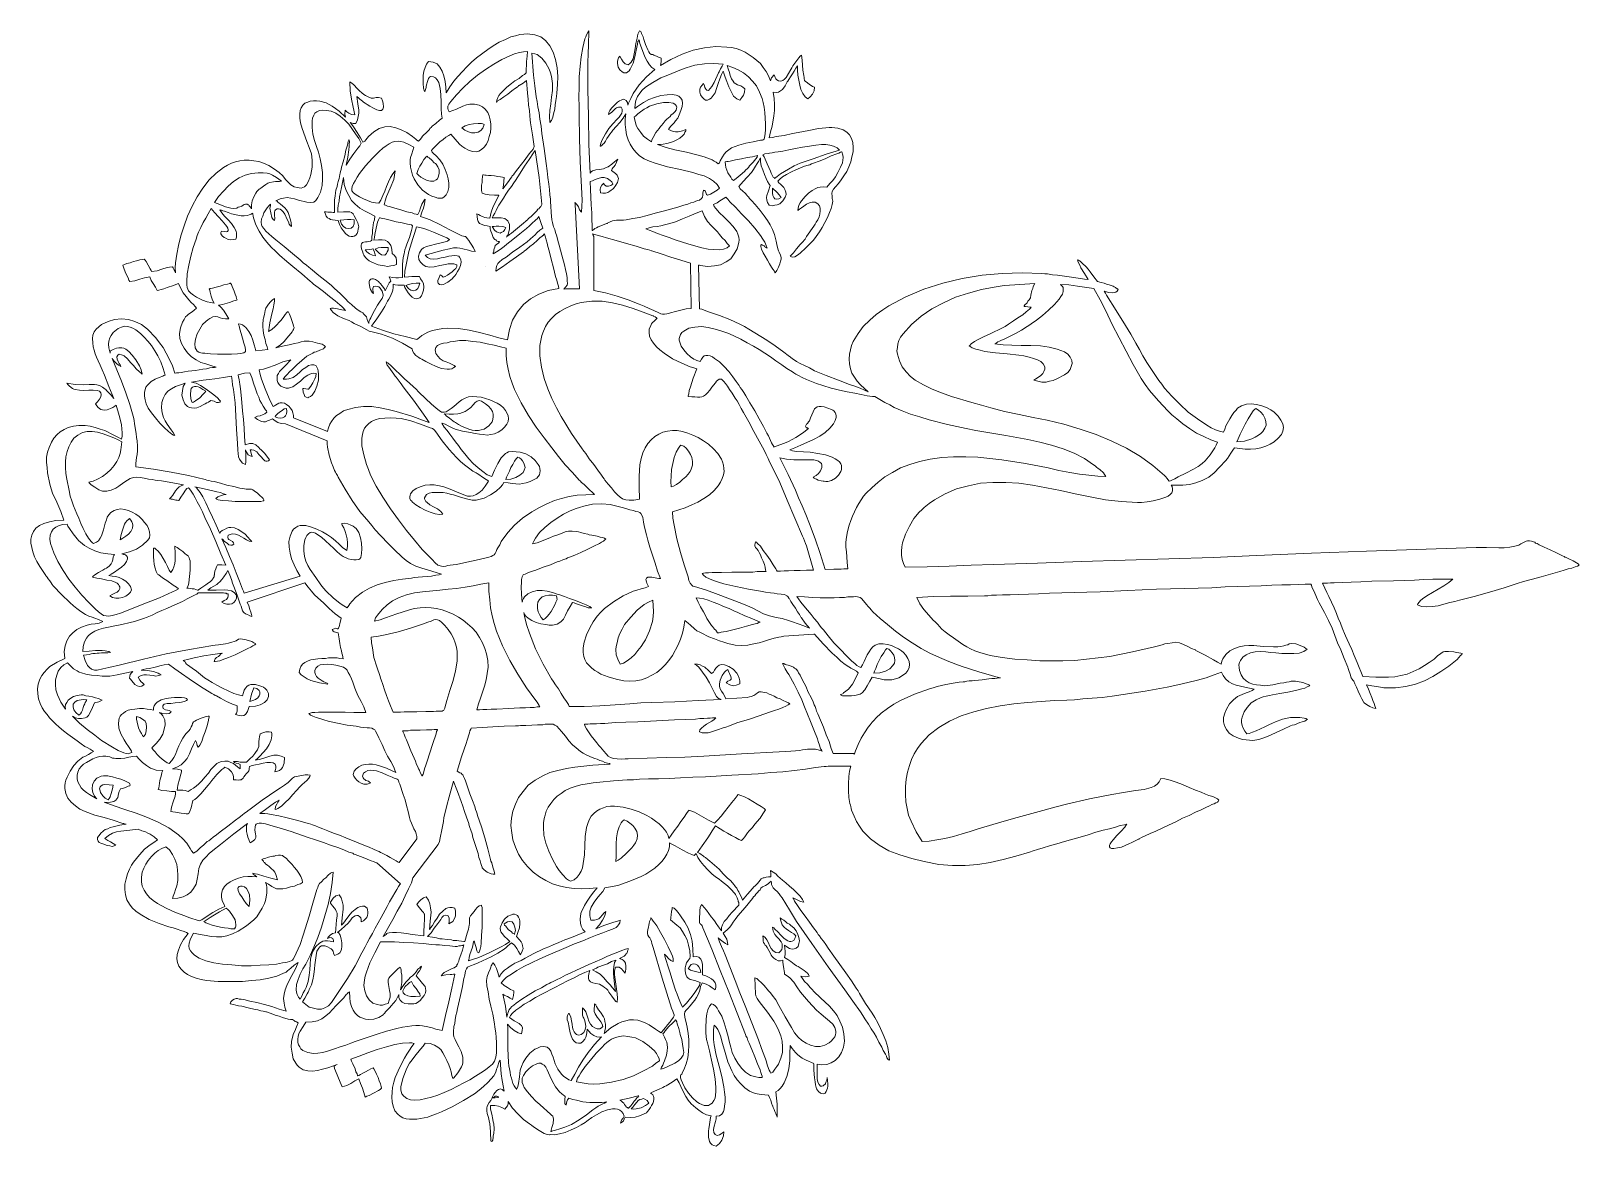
# Model space of a CAD drawing. Header units: centimetres. Extents: x -51 to 51, y -37 to 37.
import ezdxf

# ---------------------------------------------------------------- set-up
doc = ezdxf.new("R2010")
doc.units = ezdxf.units.CM
doc.header["$MEASUREMENT"] = 0
doc.layers.add('Layer 1', color=7, linetype='Continuous')

msp = doc.modelspace()

# ---------------------------------------------------------------- linework, layer by layer
at = {"layer": 'Layer 1', "lineweight": 9}
for points, knots in [([(-14.48687, 36.16518), (-14.48687, 36.16518), (-14.434, 36.29737), (-14.434, 36.29737), (-14.434, 36.29737), (-14.434, 36.29737), (-14.38112, 36.42955), (-14.38112, 36.42955), (-14.38112, 36.42955), (-14.38112, 36.42955), (-14.30181, 36.58817), (-14.30181, 36.58817), (-14.30181, 36.58817), (-14.30181, 36.58817), (-14.2225, 36.69391), (-14.2225, 36.69391)], [0, 0, 0, 0, 0.2, 0.2, 0.2, 0.2, 0.4, 0.4, 0.4, 0.4, 0.6, 0.6, 0.6, 0.6, 1, 1, 1, 1]), ([(-14.2225, 36.69391), (-14.2225, 36.69391), (-14.2225, 36.66748), (-14.2225, 36.66748), (-14.2225, 36.66748), (-14.2225, 36.66748), (-14.2225, 36.6146), (-14.2225, 36.6146), (-14.2225, 36.6146), (-14.2225, 36.6146), (-14.2225, 36.50886), (-14.2225, 36.50886), (-14.2225, 36.50886), (-14.2225, 36.50886), (-14.2225, 36.37668), (-14.2225, 36.37668), (-14.2225, 36.37668), (-14.2225, 36.37668), (-14.24894, 36.05944), (-14.24894, 36.05944), (-14.24894, 36.05944), (-14.24894, 36.05944), (-14.24894, 35.66289), (-14.24894, 35.66289), (-14.24894, 35.66289), (-14.24894, 35.66289), (-14.27538, 35.29278), (-14.27538, 35.29278), (-14.27538, 35.29278), (-14.27538, 35.29278), (-14.27538, 34.97554), (-14.27538, 34.97554), (-14.27538, 34.97554), (-14.27538, 34.97554), (-14.30181, 34.84336), (-14.30181, 34.84336), (-14.30181, 34.84336), (-14.30181, 34.84336), (-14.30181, 34.73761), (-14.30181, 34.73761), (-14.30181, 34.73761), (-14.30181, 34.73761), (-14.30181, 34.68474), (-14.30181, 34.68474), (-14.30181, 34.68474), (-14.30181, 34.68474), (-14.30181, 34.65831), (-14.30181, 34.65831)], [0, 0, 0, 0, 0.076923077, 0.076923077, 0.076923077, 0.076923077, 0.153846154, 0.153846154, 0.153846154, 0.153846154, 0.230769231, 0.230769231, 0.230769231, 0.230769231, 0.307692308, 0.307692308, 0.307692308, 0.307692308, 0.384615385, 0.384615385, 0.384615385, 0.384615385, 0.461538462, 0.461538462, 0.461538462, 0.461538462, 0.538461538, 0.538461538, 0.538461538, 0.538461538, 0.615384615, 0.615384615, 0.615384615, 0.615384615, 0.692307692, 0.692307692, 0.692307692, 0.692307692, 0.769230769, 0.769230769, 0.769230769, 0.769230769, 0.846153846, 0.846153846, 0.846153846, 0.846153846, 1, 1, 1, 1]), ([(-11.63173, 34.47325), (-11.63173, 34.47325), (-11.52598, 34.55256), (-11.52598, 34.55256), (-11.52598, 34.55256), (-11.52598, 34.55256), (-11.44667, 34.63187), (-11.44667, 34.63187), (-11.44667, 34.63187), (-11.44667, 34.63187), (-11.31449, 34.8698), (-11.31449, 34.8698), (-11.31449, 34.8698), (-11.31449, 34.8698), (-11.23518, 35.18703), (-11.23518, 35.18703), (-11.23518, 35.18703), (-11.23518, 35.18703), (-11.18231, 35.53071), (-11.18231, 35.53071), (-11.18231, 35.53071), (-11.18231, 35.53071), (-11.12944, 35.87438), (-11.12944, 35.87438), (-11.12944, 35.87438), (-11.12944, 35.87438), (-11.05013, 36.21806), (-11.05013, 36.21806), (-11.05013, 36.21806), (-11.05013, 36.21806), (-10.99725, 36.48242), (-10.99725, 36.48242), (-10.99725, 36.48242), (-10.99725, 36.48242), (-10.89151, 36.69391), (-10.89151, 36.69391)], [0, 0, 0, 0, 0.1, 0.1, 0.1, 0.1, 0.2, 0.2, 0.2, 0.2, 0.3, 0.3, 0.3, 0.3, 0.4, 0.4, 0.4, 0.4, 0.5, 0.5, 0.5, 0.5, 0.6, 0.6, 0.6, 0.6, 0.7, 0.7, 0.7, 0.7, 0.8, 0.8, 0.8, 0.8, 1, 1, 1, 1]), ([(-10.89151, 36.69391), (-10.89151, 36.69391), (-10.8122, 36.66748), (-10.8122, 36.66748), (-10.8122, 36.66748), (-10.8122, 36.66748), (-10.78576, 36.6146), (-10.78576, 36.6146), (-10.78576, 36.6146), (-10.78576, 36.6146), (-10.75932, 36.5353), (-10.75932, 36.5353), (-10.75932, 36.5353), (-10.75932, 36.5353), (-10.70645, 36.42955), (-10.70645, 36.42955)], [0, 0, 0, 0, 0.2, 0.2, 0.2, 0.2, 0.4, 0.4, 0.4, 0.4, 0.6, 0.6, 0.6, 0.6, 1, 1, 1, 1]), ([(-22.25919, 34.34107), (-22.25919, 34.34107), (-21.94196, 34.63187), (-21.94196, 34.63187), (-21.94196, 34.63187), (-21.94196, 34.63187), (-21.62472, 34.92267), (-21.62472, 34.92267), (-21.62472, 34.92267), (-21.62472, 34.92267), (-20.8845, 35.47784), (-20.8845, 35.47784), (-20.8845, 35.47784), (-20.8845, 35.47784), (-20.51439, 35.71576), (-20.51439, 35.71576), (-20.51439, 35.71576), (-20.51439, 35.71576), (-20.11784, 35.95369), (-20.11784, 35.95369), (-20.11784, 35.95369), (-20.11784, 35.95369), (-19.72129, 36.13875), (-19.72129, 36.13875), (-19.72129, 36.13875), (-19.72129, 36.13875), (-19.35118, 36.29737), (-19.35118, 36.29737)], [0, 0, 0, 0, 0.125, 0.125, 0.125, 0.125, 0.25, 0.25, 0.25, 0.25, 0.375, 0.375, 0.375, 0.375, 0.5, 0.5, 0.5, 0.5, 0.625, 0.625, 0.625, 0.625, 0.75, 0.75, 0.75, 0.75, 1, 1, 1, 1]), ([(-19.35118, 36.29737), (-19.35118, 36.29737), (-19.06038, 36.37668), (-19.06038, 36.37668), (-19.06038, 36.37668), (-19.06038, 36.37668), (-18.76958, 36.45599), (-18.76958, 36.45599), (-18.76958, 36.45599), (-18.76958, 36.45599), (-18.50521, 36.48242), (-18.50521, 36.48242), (-18.50521, 36.48242), (-18.50521, 36.48242), (-18.26729, 36.50886), (-18.26729, 36.50886), (-18.26729, 36.50886), (-18.26729, 36.50886), (-17.79143, 36.42955), (-17.79143, 36.42955), (-17.79143, 36.42955), (-17.79143, 36.42955), (-17.39488, 36.29737), (-17.39488, 36.29737), (-17.39488, 36.29737), (-17.39488, 36.29737), (-17.07764, 36.05944), (-17.07764, 36.05944), (-17.07764, 36.05944), (-17.07764, 36.05944), (-16.78684, 35.71576), (-16.78684, 35.71576), (-16.78684, 35.71576), (-16.78684, 35.71576), (-16.57535, 35.29278), (-16.57535, 35.29278), (-16.57535, 35.29278), (-16.57535, 35.29278), (-16.41673, 34.81692), (-16.41673, 34.81692)], [0, 0, 0, 0, 0.090909091, 0.090909091, 0.090909091, 0.090909091, 0.181818182, 0.181818182, 0.181818182, 0.181818182, 0.272727273, 0.272727273, 0.272727273, 0.272727273, 0.363636364, 0.363636364, 0.363636364, 0.363636364, 0.454545455, 0.454545455, 0.454545455, 0.454545455, 0.545454545, 0.545454545, 0.545454545, 0.545454545, 0.636363636, 0.636363636, 0.636363636, 0.636363636, 0.727272727, 0.727272727, 0.727272727, 0.727272727, 0.818181818, 0.818181818, 0.818181818, 0.818181818, 1, 1, 1, 1]), ([(-14.85698, 31.14225), (-14.85698, 31.14225), (-14.85698, 31.72386), (-14.85698, 31.72386), (-14.85698, 31.72386), (-14.85698, 31.72386), (-14.88342, 32.33189), (-14.88342, 32.33189), (-14.88342, 32.33189), (-14.88342, 32.33189), (-14.85698, 32.99281), (-14.85698, 32.99281), (-14.85698, 32.99281), (-14.85698, 32.99281), (-14.85698, 33.68016), (-14.85698, 33.68016), (-14.85698, 33.68016), (-14.85698, 33.68016), (-14.80411, 34.3675), (-14.80411, 34.3675), (-14.80411, 34.3675), (-14.80411, 34.3675), (-14.7248, 35.00198), (-14.7248, 35.00198), (-14.7248, 35.00198), (-14.7248, 35.00198), (-14.61905, 35.61002), (-14.61905, 35.61002), (-14.61905, 35.61002), (-14.61905, 35.61002), (-14.48687, 36.16518), (-14.48687, 36.16518)], [0, 0, 0, 0, 0.111111111, 0.111111111, 0.111111111, 0.111111111, 0.222222222, 0.222222222, 0.222222222, 0.222222222, 0.333333333, 0.333333333, 0.333333333, 0.333333333, 0.444444444, 0.444444444, 0.444444444, 0.444444444, 0.555555556, 0.555555556, 0.555555556, 0.555555556, 0.666666667, 0.666666667, 0.666666667, 0.666666667, 0.777777778, 0.777777778, 0.777777778, 0.777777778, 1, 1, 1, 1]), ([(-11.02369, 35.82151), (-11.02369, 35.82151), (-11.103, 35.42496), (-11.103, 35.42496), (-11.103, 35.42496), (-11.103, 35.42496), (-11.20874, 35.00198), (-11.20874, 35.00198), (-11.20874, 35.00198), (-11.20874, 35.00198), (-11.31449, 34.579), (-11.31449, 34.579), (-11.31449, 34.579), (-11.31449, 34.579), (-11.49955, 34.18245), (-11.49955, 34.18245)], [0, 0, 0, 0, 0.2, 0.2, 0.2, 0.2, 0.4, 0.4, 0.4, 0.4, 0.6, 0.6, 0.6, 0.6, 1, 1, 1, 1]), ([(-10.99725, 35.95369), (-10.99725, 35.95369), (-11.02369, 35.87438), (-11.02369, 35.87438), (-11.02369, 35.87438), (-11.02369, 35.87438), (-11.02369, 35.82151), (-11.02369, 35.82151)], [0, 0, 0, 0, 0.333333333, 0.333333333, 0.333333333, 0.333333333, 1, 1, 1, 1]), ([(-10.94438, 36.08588), (-10.94438, 36.08588), (-10.94438, 36.05944), (-10.94438, 36.05944), (-10.94438, 36.05944), (-10.94438, 36.05944), (-10.97082, 36.033), (-10.97082, 36.033), (-10.97082, 36.033), (-10.97082, 36.033), (-10.99725, 36.00657), (-10.99725, 36.00657), (-10.99725, 36.00657), (-10.99725, 36.00657), (-10.99725, 36.00657), (-10.99725, 36.00657)], [0, 0, 0, 0, 0.2, 0.2, 0.2, 0.2, 0.4, 0.4, 0.4, 0.4, 0.6, 0.6, 0.6, 0.6, 1, 1, 1, 1]), ([(-10.99725, 36.00657), (-10.99725, 36.00657), (-10.99725, 35.98013), (-10.99725, 35.98013), (-10.99725, 35.98013), (-10.99725, 35.98013), (-10.99725, 35.95369), (-10.99725, 35.95369)], [0, 0, 0, 0, 0.333333333, 0.333333333, 0.333333333, 0.333333333, 1, 1, 1, 1]), ([(-10.91794, 36.11231), (-10.91794, 36.11231), (-10.94438, 36.08588), (-10.94438, 36.08588), (-10.94438, 36.08588), (-10.94438, 36.08588), (-10.94438, 36.08588), (-10.94438, 36.08588)], [0, 0, 0, 0, 0.333333333, 0.333333333, 0.333333333, 0.333333333, 1, 1, 1, 1]), ([(-9.88692, 34.15601), (-9.88692, 34.15601), (-10.07198, 34.28819), (-10.07198, 34.28819), (-10.07198, 34.28819), (-10.07198, 34.28819), (-10.23059, 34.47325), (-10.23059, 34.47325), (-10.23059, 34.47325), (-10.23059, 34.47325), (-10.38921, 34.71118), (-10.38921, 34.71118), (-10.38921, 34.71118), (-10.38921, 34.71118), (-10.54783, 35.00198), (-10.54783, 35.00198), (-10.54783, 35.00198), (-10.54783, 35.00198), (-10.75932, 35.58358), (-10.75932, 35.58358), (-10.75932, 35.58358), (-10.75932, 35.58358), (-10.86507, 35.87438), (-10.86507, 35.87438), (-10.86507, 35.87438), (-10.86507, 35.87438), (-10.91794, 36.11231), (-10.91794, 36.11231)], [0, 0, 0, 0, 0.125, 0.125, 0.125, 0.125, 0.25, 0.25, 0.25, 0.25, 0.375, 0.375, 0.375, 0.375, 0.5, 0.5, 0.5, 0.5, 0.625, 0.625, 0.625, 0.625, 0.75, 0.75, 0.75, 0.75, 1, 1, 1, 1]), ([(-10.70645, 36.42955), (-10.70645, 36.42955), (-10.65358, 36.29737), (-10.65358, 36.29737), (-10.65358, 36.29737), (-10.65358, 36.29737), (-10.60071, 36.13875), (-10.60071, 36.13875), (-10.60071, 36.13875), (-10.60071, 36.13875), (-10.49496, 35.79507), (-10.49496, 35.79507), (-10.49496, 35.79507), (-10.49496, 35.79507), (-10.33634, 35.4514), (-10.33634, 35.4514), (-10.33634, 35.4514), (-10.33634, 35.4514), (-10.28347, 35.31922), (-10.28347, 35.31922), (-10.28347, 35.31922), (-10.28347, 35.31922), (-10.20416, 35.21347), (-10.20416, 35.21347)], [0, 0, 0, 0, 0.142857143, 0.142857143, 0.142857143, 0.142857143, 0.285714286, 0.285714286, 0.285714286, 0.285714286, 0.428571429, 0.428571429, 0.428571429, 0.428571429, 0.571428571, 0.571428571, 0.571428571, 0.571428571, 0.714285714, 0.714285714, 0.714285714, 0.714285714, 1, 1, 1, 1]), ([(-9.51681, 34.42038), (-9.51681, 34.42038), (-8.82946, 34.81692), (-8.82946, 34.81692), (-8.82946, 34.81692), (-8.82946, 34.81692), (-8.08924, 35.1606), (-8.08924, 35.1606), (-8.08924, 35.1606), (-8.08924, 35.1606), (-7.34902, 35.42496), (-7.34902, 35.42496), (-7.34902, 35.42496), (-7.34902, 35.42496), (-6.6088, 35.58358), (-6.6088, 35.58358), (-6.6088, 35.58358), (-6.6088, 35.58358), (-5.86858, 35.66289), (-5.86858, 35.66289), (-5.86858, 35.66289), (-5.86858, 35.66289), (-5.15479, 35.63645), (-5.15479, 35.63645), (-5.15479, 35.63645), (-5.15479, 35.63645), (-4.83755, 35.61002), (-4.83755, 35.61002), (-4.83755, 35.61002), (-4.83755, 35.61002), (-4.52031, 35.53071), (-4.52031, 35.53071), (-4.52031, 35.53071), (-4.52031, 35.53071), (-4.22951, 35.42496), (-4.22951, 35.42496), (-4.22951, 35.42496), (-4.22951, 35.42496), (-3.93871, 35.29278), (-3.93871, 35.29278)], [0, 0, 0, 0, 0.090909091, 0.090909091, 0.090909091, 0.090909091, 0.181818182, 0.181818182, 0.181818182, 0.181818182, 0.272727273, 0.272727273, 0.272727273, 0.272727273, 0.363636364, 0.363636364, 0.363636364, 0.363636364, 0.454545455, 0.454545455, 0.454545455, 0.454545455, 0.545454545, 0.545454545, 0.545454545, 0.545454545, 0.636363636, 0.636363636, 0.636363636, 0.636363636, 0.727272727, 0.727272727, 0.727272727, 0.727272727, 0.818181818, 0.818181818, 0.818181818, 0.818181818, 1, 1, 1, 1]), ([(-25.03502, 32.70201), (-25.03502, 32.70201), (-25.11433, 32.93993), (-25.11433, 32.93993), (-25.11433, 32.93993), (-25.11433, 32.93993), (-25.14077, 33.23074), (-25.14077, 33.23074), (-25.14077, 33.23074), (-25.14077, 33.23074), (-25.14077, 33.4951), (-25.14077, 33.4951), (-25.14077, 33.4951), (-25.14077, 33.4951), (-25.14077, 33.75946), (-25.14077, 33.75946), (-25.14077, 33.75946), (-25.14077, 33.75946), (-25.0879, 34.05027), (-25.0879, 34.05027), (-25.0879, 34.05027), (-25.0879, 34.05027), (-25.00859, 34.28819), (-25.00859, 34.28819), (-25.00859, 34.28819), (-25.00859, 34.28819), (-24.90284, 34.49969), (-24.90284, 34.49969), (-24.90284, 34.49969), (-24.90284, 34.49969), (-24.77066, 34.68474), (-24.77066, 34.68474)], [0, 0, 0, 0, 0.111111111, 0.111111111, 0.111111111, 0.111111111, 0.222222222, 0.222222222, 0.222222222, 0.222222222, 0.333333333, 0.333333333, 0.333333333, 0.333333333, 0.444444444, 0.444444444, 0.444444444, 0.444444444, 0.555555556, 0.555555556, 0.555555556, 0.555555556, 0.666666667, 0.666666667, 0.666666667, 0.666666667, 0.777777778, 0.777777778, 0.777777778, 0.777777778, 1, 1, 1, 1]), ([(-24.77066, 34.68474), (-24.77066, 34.68474), (-24.47986, 34.63187), (-24.47986, 34.63187), (-24.47986, 34.63187), (-24.47986, 34.63187), (-24.21549, 34.52612), (-24.21549, 34.52612), (-24.21549, 34.52612), (-24.21549, 34.52612), (-24.03044, 34.31463), (-24.03044, 34.31463), (-24.03044, 34.31463), (-24.03044, 34.31463), (-23.87182, 34.05027), (-23.87182, 34.05027), (-23.87182, 34.05027), (-23.87182, 34.05027), (-23.76607, 33.73303), (-23.76607, 33.73303), (-23.76607, 33.73303), (-23.76607, 33.73303), (-23.68676, 33.36292), (-23.68676, 33.36292), (-23.68676, 33.36292), (-23.68676, 33.36292), (-23.63389, 32.99281), (-23.63389, 32.99281), (-23.63389, 32.99281), (-23.63389, 32.99281), (-23.60745, 32.6227), (-23.60745, 32.6227)], [0, 0, 0, 0, 0.111111111, 0.111111111, 0.111111111, 0.111111111, 0.222222222, 0.222222222, 0.222222222, 0.222222222, 0.333333333, 0.333333333, 0.333333333, 0.333333333, 0.444444444, 0.444444444, 0.444444444, 0.444444444, 0.555555556, 0.555555556, 0.555555556, 0.555555556, 0.666666667, 0.666666667, 0.666666667, 0.666666667, 0.777777778, 0.777777778, 0.777777778, 0.777777778, 1, 1, 1, 1]), ([(-19.43049, 35.05485), (-19.43049, 35.05485), (-19.95922, 34.81692), (-19.95922, 34.81692), (-19.95922, 34.81692), (-19.95922, 34.81692), (-20.48795, 34.49969), (-20.48795, 34.49969), (-20.48795, 34.49969), (-20.48795, 34.49969), (-21.01668, 34.15601), (-21.01668, 34.15601), (-21.01668, 34.15601), (-21.01668, 34.15601), (-21.54541, 33.7859), (-21.54541, 33.7859), (-21.54541, 33.7859), (-21.54541, 33.7859), (-22.0477, 33.36292), (-22.0477, 33.36292), (-22.0477, 33.36292), (-22.0477, 33.36292), (-22.52356, 32.93993), (-22.52356, 32.93993), (-22.52356, 32.93993), (-22.52356, 32.93993), (-22.94654, 32.49051), (-22.94654, 32.49051), (-22.94654, 32.49051), (-22.94654, 32.49051), (-23.31665, 32.04109), (-23.31665, 32.04109)], [0, 0, 0, 0, 0.111111111, 0.111111111, 0.111111111, 0.111111111, 0.222222222, 0.222222222, 0.222222222, 0.222222222, 0.333333333, 0.333333333, 0.333333333, 0.333333333, 0.444444444, 0.444444444, 0.444444444, 0.444444444, 0.555555556, 0.555555556, 0.555555556, 0.555555556, 0.666666667, 0.666666667, 0.666666667, 0.666666667, 0.777777778, 0.777777778, 0.777777778, 0.777777778, 1, 1, 1, 1]), ([(-18.26729, 35.34565), (-18.26729, 35.34565), (-18.53165, 35.31922), (-18.53165, 35.31922), (-18.53165, 35.31922), (-18.53165, 35.31922), (-18.79602, 35.26634), (-18.79602, 35.26634), (-18.79602, 35.26634), (-18.79602, 35.26634), (-19.11325, 35.18703), (-19.11325, 35.18703), (-19.11325, 35.18703), (-19.11325, 35.18703), (-19.43049, 35.05485), (-19.43049, 35.05485)], [0, 0, 0, 0, 0.2, 0.2, 0.2, 0.2, 0.4, 0.4, 0.4, 0.4, 0.6, 0.6, 0.6, 0.6, 1, 1, 1, 1]), ([(-18.34659, 33.94452), (-18.34659, 33.94452), (-18.32016, 34.68474), (-18.32016, 34.68474), (-18.32016, 34.68474), (-18.32016, 34.68474), (-18.29372, 35.02842), (-18.29372, 35.02842), (-18.29372, 35.02842), (-18.29372, 35.02842), (-18.26729, 35.34565), (-18.26729, 35.34565)], [0, 0, 0, 0, 0.25, 0.25, 0.25, 0.25, 0.5, 0.5, 0.5, 0.5, 1, 1, 1, 1]), ([(-16.83972, 34.18245), (-16.83972, 34.18245), (-17.05121, 34.579), (-17.05121, 34.579), (-17.05121, 34.579), (-17.05121, 34.579), (-17.31557, 34.89623), (-17.31557, 34.89623), (-17.31557, 34.89623), (-17.31557, 34.89623), (-17.63281, 35.13416), (-17.63281, 35.13416), (-17.63281, 35.13416), (-17.63281, 35.13416), (-17.79143, 35.18703), (-17.79143, 35.18703), (-17.79143, 35.18703), (-17.79143, 35.18703), (-17.97648, 35.23991), (-17.97648, 35.23991)], [0, 0, 0, 0, 0.166666667, 0.166666667, 0.166666667, 0.166666667, 0.333333333, 0.333333333, 0.333333333, 0.333333333, 0.5, 0.5, 0.5, 0.5, 0.666666667, 0.666666667, 0.666666667, 0.666666667, 1, 1, 1, 1]), ([(-17.97648, 35.23991), (-17.97648, 35.23991), (-17.87074, 33.7859), (-17.87074, 33.7859), (-17.87074, 33.7859), (-17.87074, 33.7859), (-17.79143, 33.07212), (-17.79143, 33.07212), (-17.79143, 33.07212), (-17.79143, 33.07212), (-17.68568, 32.35833), (-17.68568, 32.35833)], [0, 0, 0, 0, 0.25, 0.25, 0.25, 0.25, 0.5, 0.5, 0.5, 0.5, 1, 1, 1, 1]), ([(-16.41673, 34.81692), (-16.41673, 34.81692), (-16.31099, 34.26176), (-16.31099, 34.26176), (-16.31099, 34.26176), (-16.31099, 34.26176), (-16.25811, 33.70659), (-16.25811, 33.70659), (-16.25811, 33.70659), (-16.25811, 33.70659), (-16.28455, 33.17786), (-16.28455, 33.17786), (-16.28455, 33.17786), (-16.28455, 33.17786), (-16.33742, 32.59626), (-16.33742, 32.59626)], [0, 0, 0, 0, 0.2, 0.2, 0.2, 0.2, 0.4, 0.4, 0.4, 0.4, 0.6, 0.6, 0.6, 0.6, 1, 1, 1, 1]), ([(-14.30181, 34.65831), (-14.30181, 34.65831), (-14.30181, 32.86062), (-14.30181, 32.86062), (-14.30181, 32.86062), (-14.30181, 32.86062), (-14.24894, 31.06294), (-14.24894, 31.06294), (-14.24894, 31.06294), (-14.24894, 31.06294), (-14.2225, 29.21239), (-14.2225, 29.21239), (-14.2225, 29.21239), (-14.2225, 29.21239), (-14.14319, 27.3354), (-14.14319, 27.3354)], [0, 0, 0, 0, 0.2, 0.2, 0.2, 0.2, 0.4, 0.4, 0.4, 0.4, 0.6, 0.6, 0.6, 0.6, 1, 1, 1, 1]), ([(-11.49955, 34.18245), (-11.49955, 34.18245), (-11.57886, 34.0767), (-11.57886, 34.0767), (-11.57886, 34.0767), (-11.57886, 34.0767), (-11.65816, 33.99739), (-11.65816, 33.99739), (-11.65816, 33.99739), (-11.65816, 33.99739), (-11.73747, 33.94452), (-11.73747, 33.94452), (-11.73747, 33.94452), (-11.73747, 33.94452), (-11.84322, 33.94452), (-11.84322, 33.94452), (-11.84322, 33.94452), (-11.84322, 33.94452), (-11.92253, 33.94452), (-11.92253, 33.94452), (-11.92253, 33.94452), (-11.92253, 33.94452), (-12.02828, 33.99739), (-12.02828, 33.99739), (-12.02828, 33.99739), (-12.02828, 33.99739), (-12.18689, 34.12958), (-12.18689, 34.12958), (-12.18689, 34.12958), (-12.18689, 34.12958), (-12.29264, 34.31463), (-12.29264, 34.31463), (-12.29264, 34.31463), (-12.29264, 34.31463), (-12.34551, 34.55256), (-12.34551, 34.55256), (-12.34551, 34.55256), (-12.34551, 34.55256), (-12.34551, 34.68474), (-12.34551, 34.68474), (-12.34551, 34.68474), (-12.34551, 34.68474), (-12.31908, 34.79049), (-12.31908, 34.79049), (-12.31908, 34.79049), (-12.31908, 34.79049), (-12.2662, 34.92267), (-12.2662, 34.92267), (-12.2662, 34.92267), (-12.2662, 34.92267), (-12.18689, 35.02842), (-12.18689, 35.02842)], [0, 0, 0, 0, 0.071428571, 0.071428571, 0.071428571, 0.071428571, 0.142857143, 0.142857143, 0.142857143, 0.142857143, 0.214285714, 0.214285714, 0.214285714, 0.214285714, 0.285714286, 0.285714286, 0.285714286, 0.285714286, 0.357142857, 0.357142857, 0.357142857, 0.357142857, 0.428571429, 0.428571429, 0.428571429, 0.428571429, 0.5, 0.5, 0.5, 0.5, 0.571428571, 0.571428571, 0.571428571, 0.571428571, 0.642857143, 0.642857143, 0.642857143, 0.642857143, 0.714285714, 0.714285714, 0.714285714, 0.714285714, 0.785714286, 0.785714286, 0.785714286, 0.785714286, 0.857142857, 0.857142857, 0.857142857, 0.857142857, 1, 1, 1, 1]), ([(-12.18689, 35.02842), (-12.18689, 35.02842), (-12.08115, 34.84336), (-12.08115, 34.84336), (-12.08115, 34.84336), (-12.08115, 34.84336), (-11.9754, 34.65831), (-11.9754, 34.65831), (-11.9754, 34.65831), (-11.9754, 34.65831), (-11.84322, 34.52612), (-11.84322, 34.52612), (-11.84322, 34.52612), (-11.84322, 34.52612), (-11.76391, 34.49969), (-11.76391, 34.49969), (-11.76391, 34.49969), (-11.76391, 34.49969), (-11.63173, 34.47325), (-11.63173, 34.47325)], [0, 0, 0, 0, 0.166666667, 0.166666667, 0.166666667, 0.166666667, 0.333333333, 0.333333333, 0.333333333, 0.333333333, 0.5, 0.5, 0.5, 0.5, 0.666666667, 0.666666667, 0.666666667, 0.666666667, 1, 1, 1, 1]), ([(-10.20416, 35.21347), (-10.20416, 35.21347), (-10.15129, 35.1606), (-10.15129, 35.1606), (-10.15129, 35.1606), (-10.15129, 35.1606), (-10.12485, 35.13416), (-10.12485, 35.13416), (-10.12485, 35.13416), (-10.12485, 35.13416), (-10.09841, 35.13416), (-10.09841, 35.13416), (-10.09841, 35.13416), (-10.09841, 35.13416), (-10.04554, 35.13416), (-10.04554, 35.13416)], [0, 0, 0, 0, 0.2, 0.2, 0.2, 0.2, 0.4, 0.4, 0.4, 0.4, 0.6, 0.6, 0.6, 0.6, 1, 1, 1, 1]), ([(-10.04554, 35.13416), (-10.04554, 35.13416), (-10.0191, 35.13416), (-10.0191, 35.13416), (-10.0191, 35.13416), (-10.0191, 35.13416), (-9.93979, 35.10773), (-9.93979, 35.10773), (-9.93979, 35.10773), (-9.93979, 35.10773), (-9.78117, 35.02842), (-9.78117, 35.02842), (-9.78117, 35.02842), (-9.78117, 35.02842), (-9.59612, 34.94911), (-9.59612, 34.94911), (-9.59612, 34.94911), (-9.59612, 34.94911), (-9.51681, 34.92267), (-9.51681, 34.92267), (-9.51681, 34.92267), (-9.51681, 34.92267), (-9.46394, 34.89623), (-9.46394, 34.89623)], [0, 0, 0, 0, 0.142857143, 0.142857143, 0.142857143, 0.142857143, 0.285714286, 0.285714286, 0.285714286, 0.285714286, 0.428571429, 0.428571429, 0.428571429, 0.428571429, 0.571428571, 0.571428571, 0.571428571, 0.571428571, 0.714285714, 0.714285714, 0.714285714, 0.714285714, 1, 1, 1, 1]), ([(-9.46394, 34.89623), (-9.46394, 34.89623), (-9.46394, 34.65831), (-9.46394, 34.65831), (-9.46394, 34.65831), (-9.46394, 34.65831), (-9.51681, 34.42038), (-9.51681, 34.42038)], [0, 0, 0, 0, 0.333333333, 0.333333333, 0.333333333, 0.333333333, 1, 1, 1, 1]), ([(-3.93871, 35.29278), (-3.93871, 35.29278), (-3.40998, 34.94911), (-3.40998, 34.94911), (-3.40998, 34.94911), (-3.40998, 34.94911), (-2.93413, 34.55256), (-2.93413, 34.55256), (-2.93413, 34.55256), (-2.93413, 34.55256), (-2.74907, 34.28819), (-2.74907, 34.28819), (-2.74907, 34.28819), (-2.74907, 34.28819), (-2.56402, 34.02383), (-2.56402, 34.02383), (-2.56402, 34.02383), (-2.56402, 34.02383), (-2.4054, 33.73303), (-2.4054, 33.73303), (-2.4054, 33.73303), (-2.4054, 33.73303), (-2.27321, 33.41579), (-2.27321, 33.41579)], [0, 0, 0, 0, 0.142857143, 0.142857143, 0.142857143, 0.142857143, 0.285714286, 0.285714286, 0.285714286, 0.285714286, 0.428571429, 0.428571429, 0.428571429, 0.428571429, 0.571428571, 0.571428571, 0.571428571, 0.571428571, 0.714285714, 0.714285714, 0.714285714, 0.714285714, 1, 1, 1, 1]), ([(-0.92495, 34.15601), (-0.92495, 34.15601), (-0.87208, 34.26176), (-0.87208, 34.26176), (-0.87208, 34.26176), (-0.87208, 34.26176), (-0.79277, 34.39394), (-0.79277, 34.39394), (-0.79277, 34.39394), (-0.79277, 34.39394), (-0.60772, 34.65831), (-0.60772, 34.65831), (-0.60772, 34.65831), (-0.60772, 34.65831), (-0.39622, 34.92267), (-0.39622, 34.92267), (-0.39622, 34.92267), (-0.39622, 34.92267), (-0.31691, 35.02842), (-0.31691, 35.02842), (-0.31691, 35.02842), (-0.31691, 35.02842), (-0.2376, 35.10773), (-0.2376, 35.10773)], [0, 0, 0, 0, 0.142857143, 0.142857143, 0.142857143, 0.142857143, 0.285714286, 0.285714286, 0.285714286, 0.285714286, 0.428571429, 0.428571429, 0.428571429, 0.428571429, 0.571428571, 0.571428571, 0.571428571, 0.571428571, 0.714285714, 0.714285714, 0.714285714, 0.714285714, 1, 1, 1, 1]), ([(-0.2376, 35.10773), (-0.2376, 35.10773), (-0.18473, 34.76405), (-0.18473, 34.76405), (-0.18473, 34.76405), (-0.18473, 34.76405), (-0.1583, 34.44681), (-0.1583, 34.44681), (-0.1583, 34.44681), (-0.1583, 34.44681), (-0.13186, 34.10314), (-0.13186, 34.10314), (-0.13186, 34.10314), (-0.13186, 34.10314), (-0.07899, 33.75946), (-0.07899, 33.75946)], [0, 0, 0, 0, 0.2, 0.2, 0.2, 0.2, 0.4, 0.4, 0.4, 0.4, 0.6, 0.6, 0.6, 0.6, 1, 1, 1, 1]), ([(-24.63848, 33.70659), (-24.63848, 33.70659), (-24.71779, 33.65372), (-24.71779, 33.65372), (-24.71779, 33.65372), (-24.71779, 33.65372), (-24.77066, 33.57441), (-24.77066, 33.57441), (-24.77066, 33.57441), (-24.77066, 33.57441), (-24.84997, 33.36292), (-24.84997, 33.36292), (-24.84997, 33.36292), (-24.84997, 33.36292), (-24.90284, 33.15143), (-24.90284, 33.15143), (-24.90284, 33.15143), (-24.90284, 33.15143), (-24.92928, 33.04568), (-24.92928, 33.04568), (-24.92928, 33.04568), (-24.92928, 33.04568), (-24.92928, 32.96637), (-24.92928, 32.96637)], [0, 0, 0, 0, 0.142857143, 0.142857143, 0.142857143, 0.142857143, 0.285714286, 0.285714286, 0.285714286, 0.285714286, 0.428571429, 0.428571429, 0.428571429, 0.428571429, 0.571428571, 0.571428571, 0.571428571, 0.571428571, 0.714285714, 0.714285714, 0.714285714, 0.714285714, 1, 1, 1, 1]), ([(-23.97757, 32.51695), (-23.97757, 32.51695), (-24.004, 32.9135), (-24.004, 32.9135), (-24.004, 32.9135), (-24.004, 32.9135), (-24.10975, 33.31004), (-24.10975, 33.31004), (-24.10975, 33.31004), (-24.10975, 33.31004), (-24.21549, 33.46866), (-24.21549, 33.46866), (-24.21549, 33.46866), (-24.21549, 33.46866), (-24.32124, 33.60085), (-24.32124, 33.60085), (-24.32124, 33.60085), (-24.32124, 33.60085), (-24.45342, 33.68016), (-24.45342, 33.68016), (-24.45342, 33.68016), (-24.45342, 33.68016), (-24.63848, 33.70659), (-24.63848, 33.70659)], [0, 0, 0, 0, 0.142857143, 0.142857143, 0.142857143, 0.142857143, 0.285714286, 0.285714286, 0.285714286, 0.285714286, 0.428571429, 0.428571429, 0.428571429, 0.428571429, 0.571428571, 0.571428571, 0.571428571, 0.571428571, 0.714285714, 0.714285714, 0.714285714, 0.714285714, 1, 1, 1, 1]), ([(-23.36953, 33.01924), (-23.36953, 33.01924), (-23.10516, 33.38935), (-23.10516, 33.38935), (-23.10516, 33.38935), (-23.10516, 33.38935), (-22.8408, 33.70659), (-22.8408, 33.70659), (-22.8408, 33.70659), (-22.8408, 33.70659), (-22.55, 34.02383), (-22.55, 34.02383), (-22.55, 34.02383), (-22.55, 34.02383), (-22.25919, 34.34107), (-22.25919, 34.34107)], [0, 0, 0, 0, 0.2, 0.2, 0.2, 0.2, 0.4, 0.4, 0.4, 0.4, 0.6, 0.6, 0.6, 0.6, 1, 1, 1, 1]), ([(-19.61555, 32.99281), (-19.61555, 32.99281), (-19.32474, 33.23074), (-19.32474, 33.23074), (-19.32474, 33.23074), (-19.32474, 33.23074), (-19.08682, 33.41579), (-19.08682, 33.41579), (-19.08682, 33.41579), (-19.08682, 33.41579), (-18.82245, 33.57441), (-18.82245, 33.57441), (-18.82245, 33.57441), (-18.82245, 33.57441), (-18.58452, 33.75946), (-18.58452, 33.75946)], [0, 0, 0, 0, 0.2, 0.2, 0.2, 0.2, 0.4, 0.4, 0.4, 0.4, 0.6, 0.6, 0.6, 0.6, 1, 1, 1, 1]), ([(-18.58452, 33.75946), (-18.58452, 33.75946), (-18.45234, 33.83877), (-18.45234, 33.83877), (-18.45234, 33.83877), (-18.45234, 33.83877), (-18.34659, 33.94452), (-18.34659, 33.94452)], [0, 0, 0, 0, 0.333333333, 0.333333333, 0.333333333, 0.333333333, 1, 1, 1, 1]), ([(-16.78684, 30.6664), (-16.78684, 30.6664), (-16.81328, 31.06294), (-16.81328, 31.06294), (-16.81328, 31.06294), (-16.81328, 31.06294), (-16.78684, 31.45949), (-16.78684, 31.45949), (-16.78684, 31.45949), (-16.78684, 31.45949), (-16.73397, 31.90891), (-16.73397, 31.90891), (-16.73397, 31.90891), (-16.73397, 31.90891), (-16.6811, 32.33189), (-16.6811, 32.33189), (-16.6811, 32.33189), (-16.6811, 32.33189), (-16.62822, 32.78131), (-16.62822, 32.78131), (-16.62822, 32.78131), (-16.62822, 32.78131), (-16.62822, 33.23074), (-16.62822, 33.23074), (-16.62822, 33.23074), (-16.62822, 33.23074), (-16.6811, 33.70659), (-16.6811, 33.70659), (-16.6811, 33.70659), (-16.6811, 33.70659), (-16.76041, 33.94452), (-16.76041, 33.94452), (-16.76041, 33.94452), (-16.76041, 33.94452), (-16.83972, 34.18245), (-16.83972, 34.18245)], [0, 0, 0, 0, 0.1, 0.1, 0.1, 0.1, 0.2, 0.2, 0.2, 0.2, 0.3, 0.3, 0.3, 0.3, 0.4, 0.4, 0.4, 0.4, 0.5, 0.5, 0.5, 0.5, 0.6, 0.6, 0.6, 0.6, 0.7, 0.7, 0.7, 0.7, 0.8, 0.8, 0.8, 0.8, 1, 1, 1, 1]), ([(-11.60529, 31.93535), (-11.60529, 31.93535), (-11.47311, 32.25259), (-11.47311, 32.25259), (-11.47311, 32.25259), (-11.47311, 32.25259), (-11.31449, 32.56982), (-11.31449, 32.56982), (-11.31449, 32.56982), (-11.31449, 32.56982), (-10.91794, 33.15143), (-10.91794, 33.15143), (-10.91794, 33.15143), (-10.91794, 33.15143), (-10.44209, 33.68016), (-10.44209, 33.68016), (-10.44209, 33.68016), (-10.44209, 33.68016), (-9.88692, 34.15601), (-9.88692, 34.15601)], [0, 0, 0, 0, 0.166666667, 0.166666667, 0.166666667, 0.166666667, 0.333333333, 0.333333333, 0.333333333, 0.333333333, 0.5, 0.5, 0.5, 0.5, 0.666666667, 0.666666667, 0.666666667, 0.666666667, 1, 1, 1, 1]), ([(-11.20874, 31.59167), (-11.20874, 31.59167), (-11.18231, 31.88247), (-11.18231, 31.88247), (-11.18231, 31.88247), (-11.18231, 31.88247), (-11.12944, 32.1204), (-11.12944, 32.1204), (-11.12944, 32.1204), (-11.12944, 32.1204), (-11.02369, 32.38477), (-11.02369, 32.38477), (-11.02369, 32.38477), (-11.02369, 32.38477), (-10.86507, 32.59626), (-10.86507, 32.59626), (-10.86507, 32.59626), (-10.86507, 32.59626), (-10.70645, 32.80775), (-10.70645, 32.80775), (-10.70645, 32.80775), (-10.70645, 32.80775), (-10.49496, 32.99281), (-10.49496, 32.99281), (-10.49496, 32.99281), (-10.49496, 32.99281), (-10.0191, 33.31004), (-10.0191, 33.31004), (-10.0191, 33.31004), (-10.0191, 33.31004), (-9.49037, 33.60085), (-9.49037, 33.60085), (-9.49037, 33.60085), (-9.49037, 33.60085), (-8.90877, 33.83877), (-8.90877, 33.83877), (-8.90877, 33.83877), (-8.90877, 33.83877), (-8.3536, 34.0767), (-8.3536, 34.0767), (-8.3536, 34.0767), (-8.3536, 34.0767), (-7.82488, 34.26176), (-7.82488, 34.26176)], [0, 0, 0, 0, 0.083333333, 0.083333333, 0.083333333, 0.083333333, 0.166666667, 0.166666667, 0.166666667, 0.166666667, 0.25, 0.25, 0.25, 0.25, 0.333333333, 0.333333333, 0.333333333, 0.333333333, 0.416666667, 0.416666667, 0.416666667, 0.416666667, 0.5, 0.5, 0.5, 0.5, 0.583333333, 0.583333333, 0.583333333, 0.583333333, 0.666666667, 0.666666667, 0.666666667, 0.666666667, 0.75, 0.75, 0.75, 0.75, 0.833333333, 0.833333333, 0.833333333, 0.833333333, 1, 1, 1, 1]), ([(-7.82488, 34.26176), (-7.82488, 34.26176), (-7.24327, 34.44681), (-7.24327, 34.44681), (-7.24327, 34.44681), (-7.24327, 34.44681), (-6.6088, 34.52612), (-6.6088, 34.52612), (-6.6088, 34.52612), (-6.6088, 34.52612), (-6.00076, 34.55256), (-6.00076, 34.55256), (-6.00076, 34.55256), (-6.00076, 34.55256), (-5.39272, 34.49969), (-5.39272, 34.49969)], [0, 0, 0, 0, 0.2, 0.2, 0.2, 0.2, 0.4, 0.4, 0.4, 0.4, 0.6, 0.6, 0.6, 0.6, 1, 1, 1, 1]), ([(-6.55592, 32.14684), (-6.55592, 32.14684), (-6.42374, 32.14684), (-6.42374, 32.14684), (-6.42374, 32.14684), (-6.42374, 32.14684), (-6.29156, 32.19971), (-6.29156, 32.19971), (-6.29156, 32.19971), (-6.29156, 32.19971), (-6.18581, 32.27902), (-6.18581, 32.27902), (-6.18581, 32.27902), (-6.18581, 32.27902), (-6.1065, 32.35833), (-6.1065, 32.35833), (-6.1065, 32.35833), (-6.1065, 32.35833), (-5.92145, 32.6227), (-5.92145, 32.6227), (-5.92145, 32.6227), (-5.92145, 32.6227), (-5.8157, 32.9135), (-5.8157, 32.9135), (-5.8157, 32.9135), (-5.8157, 32.9135), (-5.70996, 33.23074), (-5.70996, 33.23074), (-5.70996, 33.23074), (-5.70996, 33.23074), (-5.60421, 33.54797), (-5.60421, 33.54797), (-5.60421, 33.54797), (-5.60421, 33.54797), (-5.49846, 33.83877), (-5.49846, 33.83877), (-5.49846, 33.83877), (-5.49846, 33.83877), (-5.39272, 34.05027), (-5.39272, 34.05027)], [0, 0, 0, 0, 0.090909091, 0.090909091, 0.090909091, 0.090909091, 0.181818182, 0.181818182, 0.181818182, 0.181818182, 0.272727273, 0.272727273, 0.272727273, 0.272727273, 0.363636364, 0.363636364, 0.363636364, 0.363636364, 0.454545455, 0.454545455, 0.454545455, 0.454545455, 0.545454545, 0.545454545, 0.545454545, 0.545454545, 0.636363636, 0.636363636, 0.636363636, 0.636363636, 0.727272727, 0.727272727, 0.727272727, 0.727272727, 0.818181818, 0.818181818, 0.818181818, 0.818181818, 1, 1, 1, 1]), ([(-5.68352, 33.94452), (-5.68352, 33.94452), (-5.97432, 33.31004), (-5.97432, 33.31004), (-5.97432, 33.31004), (-5.97432, 33.31004), (-6.13294, 33.04568), (-6.13294, 33.04568), (-6.13294, 33.04568), (-6.13294, 33.04568), (-6.34443, 32.78131), (-6.34443, 32.78131)], [0, 0, 0, 0, 0.25, 0.25, 0.25, 0.25, 0.5, 0.5, 0.5, 0.5, 1, 1, 1, 1]), ([(-5.39272, 34.49969), (-5.39272, 34.49969), (-5.44559, 34.3675), (-5.44559, 34.3675), (-5.44559, 34.3675), (-5.44559, 34.3675), (-5.55134, 34.20888), (-5.55134, 34.20888), (-5.55134, 34.20888), (-5.55134, 34.20888), (-5.63065, 34.05027), (-5.63065, 34.05027), (-5.63065, 34.05027), (-5.63065, 34.05027), (-5.65708, 33.99739), (-5.65708, 33.99739), (-5.65708, 33.99739), (-5.65708, 33.99739), (-5.68352, 33.94452), (-5.68352, 33.94452)], [0, 0, 0, 0, 0.166666667, 0.166666667, 0.166666667, 0.166666667, 0.333333333, 0.333333333, 0.333333333, 0.333333333, 0.5, 0.5, 0.5, 0.5, 0.666666667, 0.666666667, 0.666666667, 0.666666667, 1, 1, 1, 1]), ([(-5.39272, 34.05027), (-5.39272, 34.05027), (-5.36628, 33.99739), (-5.36628, 33.99739), (-5.36628, 33.99739), (-5.36628, 33.99739), (-5.33985, 33.91808), (-5.33985, 33.91808), (-5.33985, 33.91808), (-5.33985, 33.91808), (-5.26054, 33.65372), (-5.26054, 33.65372), (-5.26054, 33.65372), (-5.26054, 33.65372), (-5.15479, 33.36292), (-5.15479, 33.36292), (-5.15479, 33.36292), (-5.15479, 33.36292), (-5.02261, 33.01924), (-5.02261, 33.01924), (-5.02261, 33.01924), (-5.02261, 33.01924), (-4.86399, 32.70201), (-4.86399, 32.70201), (-4.86399, 32.70201), (-4.86399, 32.70201), (-4.70537, 32.4112), (-4.70537, 32.4112), (-4.70537, 32.4112), (-4.70537, 32.4112), (-4.59962, 32.30546), (-4.59962, 32.30546), (-4.59962, 32.30546), (-4.59962, 32.30546), (-4.49388, 32.22615), (-4.49388, 32.22615), (-4.49388, 32.22615), (-4.49388, 32.22615), (-4.38813, 32.17328), (-4.38813, 32.17328), (-4.38813, 32.17328), (-4.38813, 32.17328), (-4.28239, 32.14684), (-4.28239, 32.14684)], [0, 0, 0, 0, 0.083333333, 0.083333333, 0.083333333, 0.083333333, 0.166666667, 0.166666667, 0.166666667, 0.166666667, 0.25, 0.25, 0.25, 0.25, 0.333333333, 0.333333333, 0.333333333, 0.333333333, 0.416666667, 0.416666667, 0.416666667, 0.416666667, 0.5, 0.5, 0.5, 0.5, 0.583333333, 0.583333333, 0.583333333, 0.583333333, 0.666666667, 0.666666667, 0.666666667, 0.666666667, 0.75, 0.75, 0.75, 0.75, 0.833333333, 0.833333333, 0.833333333, 0.833333333, 1, 1, 1, 1]), ([(-4.83755, 33.54797), (-4.83755, 33.54797), (-4.91686, 33.75946), (-4.91686, 33.75946), (-4.91686, 33.75946), (-4.91686, 33.75946), (-4.96973, 33.97096), (-4.96973, 33.97096), (-4.96973, 33.97096), (-4.96973, 33.97096), (-5.04904, 34.20888), (-5.04904, 34.20888), (-5.04904, 34.20888), (-5.04904, 34.20888), (-5.12835, 34.42038), (-5.12835, 34.42038)], [0, 0, 0, 0, 0.2, 0.2, 0.2, 0.2, 0.4, 0.4, 0.4, 0.4, 0.6, 0.6, 0.6, 0.6, 1, 1, 1, 1]), ([(-5.12835, 34.42038), (-5.12835, 34.42038), (-4.75824, 34.28819), (-4.75824, 34.28819), (-4.75824, 34.28819), (-4.75824, 34.28819), (-4.38813, 34.12958), (-4.38813, 34.12958), (-4.38813, 34.12958), (-4.38813, 34.12958), (-4.04446, 33.94452), (-4.04446, 33.94452), (-4.04446, 33.94452), (-4.04446, 33.94452), (-3.72722, 33.68016), (-3.72722, 33.68016), (-3.72722, 33.68016), (-3.72722, 33.68016), (-3.46286, 33.38935), (-3.46286, 33.38935), (-3.46286, 33.38935), (-3.46286, 33.38935), (-3.19849, 33.07212), (-3.19849, 33.07212), (-3.19849, 33.07212), (-3.19849, 33.07212), (-2.987, 32.67557), (-2.987, 32.67557), (-2.987, 32.67557), (-2.987, 32.67557), (-2.82838, 32.25259), (-2.82838, 32.25259)], [0, 0, 0, 0, 0.111111111, 0.111111111, 0.111111111, 0.111111111, 0.222222222, 0.222222222, 0.222222222, 0.222222222, 0.333333333, 0.333333333, 0.333333333, 0.333333333, 0.444444444, 0.444444444, 0.444444444, 0.444444444, 0.555555556, 0.555555556, 0.555555556, 0.555555556, 0.666666667, 0.666666667, 0.666666667, 0.666666667, 0.777777778, 0.777777778, 0.777777778, 0.777777778, 1, 1, 1, 1]), ([(-2.27321, 33.41579), (-2.27321, 33.41579), (-2.1939, 33.60085), (-2.1939, 33.60085), (-2.1939, 33.60085), (-2.1939, 33.60085), (-2.03529, 33.81234), (-2.03529, 33.81234)], [0, 0, 0, 0, 0.333333333, 0.333333333, 0.333333333, 0.333333333, 1, 1, 1, 1]), ([(-2.03529, 33.81234), (-2.03529, 33.81234), (-2.03529, 33.7859), (-2.03529, 33.7859), (-2.03529, 33.7859), (-2.03529, 33.7859), (-2.00885, 33.7859), (-2.00885, 33.7859), (-2.00885, 33.7859), (-2.00885, 33.7859), (-2.00885, 33.7859), (-2.00885, 33.7859), (-2.00885, 33.7859), (-2.00885, 33.7859), (-1.98241, 33.70659), (-1.98241, 33.70659)], [0, 0, 0, 0, 0.2, 0.2, 0.2, 0.2, 0.4, 0.4, 0.4, 0.4, 0.6, 0.6, 0.6, 0.6, 1, 1, 1, 1]), ([(-1.98241, 33.70659), (-1.98241, 33.70659), (-1.95598, 33.62728), (-1.95598, 33.62728), (-1.95598, 33.62728), (-1.95598, 33.62728), (-1.92954, 33.54797), (-1.92954, 33.54797), (-1.92954, 33.54797), (-1.92954, 33.54797), (-1.85023, 33.46866), (-1.85023, 33.46866), (-1.85023, 33.46866), (-1.85023, 33.46866), (-1.74448, 33.41579), (-1.74448, 33.41579)], [0, 0, 0, 0, 0.2, 0.2, 0.2, 0.2, 0.4, 0.4, 0.4, 0.4, 0.6, 0.6, 0.6, 0.6, 1, 1, 1, 1]), ([(-1.74448, 33.41579), (-1.74448, 33.41579), (-1.58587, 33.38935), (-1.58587, 33.38935), (-1.58587, 33.38935), (-1.58587, 33.38935), (-1.45368, 33.44223), (-1.45368, 33.44223), (-1.45368, 33.44223), (-1.45368, 33.44223), (-1.34794, 33.52154), (-1.34794, 33.52154), (-1.34794, 33.52154), (-1.34794, 33.52154), (-1.24219, 33.62728), (-1.24219, 33.62728), (-1.24219, 33.62728), (-1.24219, 33.62728), (-1.08357, 33.89165), (-1.08357, 33.89165), (-1.08357, 33.89165), (-1.08357, 33.89165), (-0.92495, 34.15601), (-0.92495, 34.15601)], [0, 0, 0, 0, 0.142857143, 0.142857143, 0.142857143, 0.142857143, 0.285714286, 0.285714286, 0.285714286, 0.285714286, 0.428571429, 0.428571429, 0.428571429, 0.428571429, 0.571428571, 0.571428571, 0.571428571, 0.571428571, 0.714285714, 0.714285714, 0.714285714, 0.714285714, 1, 1, 1, 1]), ([(-0.50197, 34.39394), (-0.50197, 34.39394), (-0.52841, 34.34107), (-0.52841, 34.34107), (-0.52841, 34.34107), (-0.52841, 34.34107), (-0.60772, 34.23532), (-0.60772, 34.23532), (-0.60772, 34.23532), (-0.60772, 34.23532), (-0.71346, 34.05027), (-0.71346, 34.05027), (-0.71346, 34.05027), (-0.71346, 34.05027), (-0.81921, 33.86521), (-0.81921, 33.86521), (-0.81921, 33.86521), (-0.81921, 33.86521), (-0.95139, 33.68016), (-0.95139, 33.68016), (-0.95139, 33.68016), (-0.95139, 33.68016), (-1.05714, 33.4951), (-1.05714, 33.4951), (-1.05714, 33.4951), (-1.05714, 33.4951), (-1.13645, 33.38935), (-1.13645, 33.38935), (-1.13645, 33.38935), (-1.13645, 33.38935), (-1.16288, 33.33648), (-1.16288, 33.33648)], [0, 0, 0, 0, 0.111111111, 0.111111111, 0.111111111, 0.111111111, 0.222222222, 0.222222222, 0.222222222, 0.222222222, 0.333333333, 0.333333333, 0.333333333, 0.333333333, 0.444444444, 0.444444444, 0.444444444, 0.444444444, 0.555555556, 0.555555556, 0.555555556, 0.555555556, 0.666666667, 0.666666667, 0.666666667, 0.666666667, 0.777777778, 0.777777778, 0.777777778, 0.777777778, 1, 1, 1, 1]), ([(0.18538, 32.22615), (0.18538, 32.22615), (0.00032, 32.35833), (0.00032, 32.35833), (0.00032, 32.35833), (0.00032, 32.35833), (-0.13186, 32.56982), (-0.13186, 32.56982), (-0.13186, 32.56982), (-0.13186, 32.56982), (-0.26404, 32.83419), (-0.26404, 32.83419), (-0.26404, 32.83419), (-0.26404, 32.83419), (-0.34335, 33.12499), (-0.34335, 33.12499), (-0.34335, 33.12499), (-0.34335, 33.12499), (-0.47553, 33.7859), (-0.47553, 33.7859), (-0.47553, 33.7859), (-0.47553, 33.7859), (-0.50197, 34.10314), (-0.50197, 34.10314), (-0.50197, 34.10314), (-0.50197, 34.10314), (-0.50197, 34.39394), (-0.50197, 34.39394)], [0, 0, 0, 0, 0.125, 0.125, 0.125, 0.125, 0.25, 0.25, 0.25, 0.25, 0.375, 0.375, 0.375, 0.375, 0.5, 0.5, 0.5, 0.5, 0.625, 0.625, 0.625, 0.625, 0.75, 0.75, 0.75, 0.75, 1, 1, 1, 1]), ([(-0.07899, 33.75946), (-0.07899, 33.75946), (-0.05255, 33.62728), (-0.05255, 33.62728), (-0.05255, 33.62728), (-0.05255, 33.62728), (-0.05255, 33.52154), (-0.05255, 33.52154), (-0.05255, 33.52154), (-0.05255, 33.52154), (-0.02611, 33.46866), (-0.02611, 33.46866), (-0.02611, 33.46866), (-0.02611, 33.46866), (-0.02611, 33.44223), (-0.02611, 33.44223), (-0.02611, 33.44223), (-0.02611, 33.44223), (0.02676, 33.36292), (0.02676, 33.36292), (0.02676, 33.36292), (0.02676, 33.36292), (0.07963, 33.33648), (0.07963, 33.33648), (0.07963, 33.33648), (0.07963, 33.33648), (0.15894, 33.28361), (0.15894, 33.28361)], [0, 0, 0, 0, 0.125, 0.125, 0.125, 0.125, 0.25, 0.25, 0.25, 0.25, 0.375, 0.375, 0.375, 0.375, 0.5, 0.5, 0.5, 0.5, 0.625, 0.625, 0.625, 0.625, 0.75, 0.75, 0.75, 0.75, 1, 1, 1, 1]), ([(-29.63497, 31.16869), (-29.63497, 31.16869), (-29.74072, 31.67098), (-29.74072, 31.67098), (-29.74072, 31.67098), (-29.74072, 31.67098), (-29.84646, 32.19971), (-29.84646, 32.19971), (-29.84646, 32.19971), (-29.84646, 32.19971), (-29.92577, 32.75488), (-29.92577, 32.75488), (-29.92577, 32.75488), (-29.92577, 32.75488), (-29.95221, 33.33648), (-29.95221, 33.33648)], [0, 0, 0, 0, 0.2, 0.2, 0.2, 0.2, 0.4, 0.4, 0.4, 0.4, 0.6, 0.6, 0.6, 0.6, 1, 1, 1, 1]), ([(-29.95221, 33.33648), (-29.95221, 33.33648), (-29.82003, 33.25717), (-29.82003, 33.25717), (-29.82003, 33.25717), (-29.82003, 33.25717), (-29.68785, 33.15143), (-29.68785, 33.15143), (-29.68785, 33.15143), (-29.68785, 33.15143), (-29.47635, 32.9135), (-29.47635, 32.9135)], [0, 0, 0, 0, 0.25, 0.25, 0.25, 0.25, 0.5, 0.5, 0.5, 0.5, 1, 1, 1, 1]), ([(-29.47635, 32.9135), (-29.47635, 32.9135), (-29.31773, 32.75488), (-29.31773, 32.75488), (-29.31773, 32.75488), (-29.31773, 32.75488), (-29.15912, 32.6227), (-29.15912, 32.6227), (-29.15912, 32.6227), (-29.15912, 32.6227), (-29.02693, 32.51695), (-29.02693, 32.51695), (-29.02693, 32.51695), (-29.02693, 32.51695), (-28.92119, 32.43764), (-28.92119, 32.43764), (-28.92119, 32.43764), (-28.92119, 32.43764), (-28.7097, 32.33189), (-28.7097, 32.33189), (-28.7097, 32.33189), (-28.7097, 32.33189), (-28.55108, 32.27902), (-28.55108, 32.27902), (-28.55108, 32.27902), (-28.55108, 32.27902), (-28.39246, 32.27902), (-28.39246, 32.27902), (-28.39246, 32.27902), (-28.39246, 32.27902), (-28.23384, 32.30546), (-28.23384, 32.30546), (-28.23384, 32.30546), (-28.23384, 32.30546), (-28.07522, 32.30546), (-28.07522, 32.30546), (-28.07522, 32.30546), (-28.07522, 32.30546), (-27.86373, 32.27902), (-27.86373, 32.27902)], [0, 0, 0, 0, 0.090909091, 0.090909091, 0.090909091, 0.090909091, 0.181818182, 0.181818182, 0.181818182, 0.181818182, 0.272727273, 0.272727273, 0.272727273, 0.272727273, 0.363636364, 0.363636364, 0.363636364, 0.363636364, 0.454545455, 0.454545455, 0.454545455, 0.454545455, 0.545454545, 0.545454545, 0.545454545, 0.545454545, 0.636363636, 0.636363636, 0.636363636, 0.636363636, 0.727272727, 0.727272727, 0.727272727, 0.727272727, 0.818181818, 0.818181818, 0.818181818, 0.818181818, 1, 1, 1, 1]), ([(-24.92928, 32.96637), (-24.92928, 32.96637), (-24.95572, 32.9135), (-24.95572, 32.9135), (-24.95572, 32.9135), (-24.95572, 32.9135), (-24.98215, 32.83419), (-24.98215, 32.83419), (-24.98215, 32.83419), (-24.98215, 32.83419), (-25.00859, 32.75488), (-25.00859, 32.75488), (-25.00859, 32.75488), (-25.00859, 32.75488), (-25.03502, 32.70201), (-25.03502, 32.70201)], [0, 0, 0, 0, 0.2, 0.2, 0.2, 0.2, 0.4, 0.4, 0.4, 0.4, 0.6, 0.6, 0.6, 0.6, 1, 1, 1, 1]), ([(-23.60745, 32.6227), (-23.60745, 32.6227), (-23.50171, 32.80775), (-23.50171, 32.80775), (-23.50171, 32.80775), (-23.50171, 32.80775), (-23.36953, 33.01924), (-23.36953, 33.01924)], [0, 0, 0, 0, 0.333333333, 0.333333333, 0.333333333, 0.333333333, 1, 1, 1, 1]), ([(-18.82245, 33.09855), (-18.82245, 33.09855), (-18.84889, 33.09855), (-18.84889, 33.09855), (-18.84889, 33.09855), (-18.84889, 33.09855), (-18.87532, 33.04568), (-18.87532, 33.04568), (-18.87532, 33.04568), (-18.87532, 33.04568), (-19.06038, 32.93993), (-19.06038, 32.93993), (-19.06038, 32.93993), (-19.06038, 32.93993), (-19.29831, 32.75488), (-19.29831, 32.75488), (-19.29831, 32.75488), (-19.29831, 32.75488), (-19.56267, 32.54339), (-19.56267, 32.54339), (-19.56267, 32.54339), (-19.56267, 32.54339), (-19.82704, 32.35833), (-19.82704, 32.35833), (-19.82704, 32.35833), (-19.82704, 32.35833), (-20.06497, 32.17328), (-20.06497, 32.17328), (-20.06497, 32.17328), (-20.06497, 32.17328), (-20.25002, 32.06753), (-20.25002, 32.06753), (-20.25002, 32.06753), (-20.25002, 32.06753), (-20.27646, 32.01466), (-20.27646, 32.01466), (-20.27646, 32.01466), (-20.27646, 32.01466), (-20.30289, 32.01466), (-20.30289, 32.01466)], [0, 0, 0, 0, 0.090909091, 0.090909091, 0.090909091, 0.090909091, 0.181818182, 0.181818182, 0.181818182, 0.181818182, 0.272727273, 0.272727273, 0.272727273, 0.272727273, 0.363636364, 0.363636364, 0.363636364, 0.363636364, 0.454545455, 0.454545455, 0.454545455, 0.454545455, 0.545454545, 0.545454545, 0.545454545, 0.545454545, 0.636363636, 0.636363636, 0.636363636, 0.636363636, 0.727272727, 0.727272727, 0.727272727, 0.727272727, 0.818181818, 0.818181818, 0.818181818, 0.818181818, 1, 1, 1, 1]), ([(-20.30289, 32.01466), (-20.30289, 32.01466), (-20.27646, 32.14684), (-20.27646, 32.14684), (-20.27646, 32.14684), (-20.27646, 32.14684), (-20.22359, 32.30546), (-20.22359, 32.30546), (-20.22359, 32.30546), (-20.22359, 32.30546), (-20.14428, 32.43764), (-20.14428, 32.43764), (-20.14428, 32.43764), (-20.14428, 32.43764), (-20.03853, 32.56982), (-20.03853, 32.56982), (-20.03853, 32.56982), (-20.03853, 32.56982), (-19.82704, 32.80775), (-19.82704, 32.80775), (-19.82704, 32.80775), (-19.82704, 32.80775), (-19.61555, 32.99281), (-19.61555, 32.99281)], [0, 0, 0, 0, 0.142857143, 0.142857143, 0.142857143, 0.142857143, 0.285714286, 0.285714286, 0.285714286, 0.285714286, 0.428571429, 0.428571429, 0.428571429, 0.428571429, 0.571428571, 0.571428571, 0.571428571, 0.571428571, 0.714285714, 0.714285714, 0.714285714, 0.714285714, 1, 1, 1, 1]), ([(-18.32016, 33.44223), (-18.32016, 33.44223), (-18.55809, 33.25717), (-18.55809, 33.25717), (-18.55809, 33.25717), (-18.55809, 33.25717), (-18.82245, 33.09855), (-18.82245, 33.09855)], [0, 0, 0, 0, 0.333333333, 0.333333333, 0.333333333, 0.333333333, 1, 1, 1, 1]), ([(-18.05579, 30.63996), (-18.05579, 30.63996), (-18.08223, 30.85145), (-18.08223, 30.85145), (-18.08223, 30.85145), (-18.08223, 30.85145), (-18.10867, 31.11582), (-18.10867, 31.11582), (-18.10867, 31.11582), (-18.10867, 31.11582), (-18.1351, 31.45949), (-18.1351, 31.45949), (-18.1351, 31.45949), (-18.1351, 31.45949), (-18.18798, 31.80317), (-18.18798, 31.80317), (-18.18798, 31.80317), (-18.18798, 31.80317), (-18.21441, 32.19971), (-18.21441, 32.19971), (-18.21441, 32.19971), (-18.21441, 32.19971), (-18.26729, 32.59626), (-18.26729, 32.59626), (-18.26729, 32.59626), (-18.26729, 32.59626), (-18.32016, 33.44223), (-18.32016, 33.44223)], [0, 0, 0, 0, 0.125, 0.125, 0.125, 0.125, 0.25, 0.25, 0.25, 0.25, 0.375, 0.375, 0.375, 0.375, 0.5, 0.5, 0.5, 0.5, 0.625, 0.625, 0.625, 0.625, 0.75, 0.75, 0.75, 0.75, 1, 1, 1, 1]), ([(-6.68811, 33.23074), (-6.68811, 33.23074), (-6.76742, 33.12499), (-6.76742, 33.12499), (-6.76742, 33.12499), (-6.76742, 33.12499), (-6.87316, 32.99281), (-6.87316, 32.99281), (-6.87316, 32.99281), (-6.87316, 32.99281), (-6.92603, 32.86062), (-6.92603, 32.86062), (-6.92603, 32.86062), (-6.92603, 32.86062), (-6.92603, 32.67557), (-6.92603, 32.67557)], [0, 0, 0, 0, 0.2, 0.2, 0.2, 0.2, 0.4, 0.4, 0.4, 0.4, 0.6, 0.6, 0.6, 0.6, 1, 1, 1, 1]), ([(-6.92603, 32.67557), (-6.92603, 32.67557), (-6.87316, 32.49051), (-6.87316, 32.49051), (-6.87316, 32.49051), (-6.87316, 32.49051), (-6.76742, 32.33189), (-6.76742, 32.33189), (-6.76742, 32.33189), (-6.76742, 32.33189), (-6.66167, 32.22615), (-6.66167, 32.22615), (-6.66167, 32.22615), (-6.66167, 32.22615), (-6.55592, 32.14684), (-6.55592, 32.14684)], [0, 0, 0, 0, 0.2, 0.2, 0.2, 0.2, 0.4, 0.4, 0.4, 0.4, 0.6, 0.6, 0.6, 0.6, 1, 1, 1, 1]), ([(-6.34443, 32.78131), (-6.34443, 32.78131), (-6.45018, 32.80775), (-6.45018, 32.80775), (-6.45018, 32.80775), (-6.45018, 32.80775), (-6.52949, 32.86062), (-6.52949, 32.86062), (-6.52949, 32.86062), (-6.52949, 32.86062), (-6.55592, 32.9135), (-6.55592, 32.9135), (-6.55592, 32.9135), (-6.55592, 32.9135), (-6.58236, 32.96637), (-6.58236, 32.96637), (-6.58236, 32.96637), (-6.58236, 32.96637), (-6.6088, 33.07212), (-6.6088, 33.07212), (-6.6088, 33.07212), (-6.6088, 33.07212), (-6.63523, 33.15143), (-6.63523, 33.15143), (-6.63523, 33.15143), (-6.63523, 33.15143), (-6.68811, 33.23074), (-6.68811, 33.23074)], [0, 0, 0, 0, 0.125, 0.125, 0.125, 0.125, 0.25, 0.25, 0.25, 0.25, 0.375, 0.375, 0.375, 0.375, 0.5, 0.5, 0.5, 0.5, 0.625, 0.625, 0.625, 0.625, 0.75, 0.75, 0.75, 0.75, 1, 1, 1, 1]), ([(-3.96515, 32.88706), (-3.96515, 32.88706), (-4.09733, 32.99281), (-4.09733, 32.99281), (-4.09733, 32.99281), (-4.09733, 32.99281), (-4.22951, 33.07212), (-4.22951, 33.07212), (-4.22951, 33.07212), (-4.22951, 33.07212), (-4.44101, 33.15143), (-4.44101, 33.15143), (-4.44101, 33.15143), (-4.44101, 33.15143), (-4.54675, 33.2043), (-4.54675, 33.2043), (-4.54675, 33.2043), (-4.54675, 33.2043), (-4.6525, 33.28361), (-4.6525, 33.28361), (-4.6525, 33.28361), (-4.6525, 33.28361), (-4.73181, 33.38935), (-4.73181, 33.38935), (-4.73181, 33.38935), (-4.73181, 33.38935), (-4.83755, 33.54797), (-4.83755, 33.54797)], [0, 0, 0, 0, 0.125, 0.125, 0.125, 0.125, 0.25, 0.25, 0.25, 0.25, 0.375, 0.375, 0.375, 0.375, 0.5, 0.5, 0.5, 0.5, 0.625, 0.625, 0.625, 0.625, 0.75, 0.75, 0.75, 0.75, 1, 1, 1, 1]), ([(-4.28239, 32.14684), (-4.28239, 32.14684), (-4.1502, 32.30546), (-4.1502, 32.30546), (-4.1502, 32.30546), (-4.1502, 32.30546), (-4.04446, 32.46408), (-4.04446, 32.46408), (-4.04446, 32.46408), (-4.04446, 32.46408), (-3.99159, 32.67557), (-3.99159, 32.67557), (-3.99159, 32.67557), (-3.99159, 32.67557), (-3.96515, 32.88706), (-3.96515, 32.88706)], [0, 0, 0, 0, 0.2, 0.2, 0.2, 0.2, 0.4, 0.4, 0.4, 0.4, 0.6, 0.6, 0.6, 0.6, 1, 1, 1, 1]), ([(-2.08816, 32.67557), (-2.08816, 32.67557), (-2.03529, 32.25259), (-2.03529, 32.25259), (-2.03529, 32.25259), (-2.03529, 32.25259), (-2.00885, 31.85604), (-2.00885, 31.85604), (-2.00885, 31.85604), (-2.00885, 31.85604), (-2.00885, 31.45949), (-2.00885, 31.45949), (-2.00885, 31.45949), (-2.00885, 31.45949), (-2.06172, 31.11582), (-2.06172, 31.11582), (-2.06172, 31.11582), (-2.06172, 31.11582), (-2.16747, 30.42847), (-2.16747, 30.42847), (-2.16747, 30.42847), (-2.16747, 30.42847), (-2.27321, 30.05836), (-2.27321, 30.05836), (-2.27321, 30.05836), (-2.27321, 30.05836), (-2.35252, 29.66181), (-2.35252, 29.66181)], [0, 0, 0, 0, 0.125, 0.125, 0.125, 0.125, 0.25, 0.25, 0.25, 0.25, 0.375, 0.375, 0.375, 0.375, 0.5, 0.5, 0.5, 0.5, 0.625, 0.625, 0.625, 0.625, 0.75, 0.75, 0.75, 0.75, 1, 1, 1, 1]), ([(-1.16288, 33.33648), (-1.16288, 33.33648), (-1.29506, 33.07212), (-1.29506, 33.07212), (-1.29506, 33.07212), (-1.29506, 33.07212), (-1.48012, 32.83419), (-1.48012, 32.83419), (-1.48012, 32.83419), (-1.48012, 32.83419), (-1.6123, 32.75488), (-1.6123, 32.75488), (-1.6123, 32.75488), (-1.6123, 32.75488), (-1.74448, 32.67557), (-1.74448, 32.67557), (-1.74448, 32.67557), (-1.74448, 32.67557), (-1.9031, 32.64913), (-1.9031, 32.64913), (-1.9031, 32.64913), (-1.9031, 32.64913), (-2.08816, 32.67557), (-2.08816, 32.67557)], [0, 0, 0, 0, 0.142857143, 0.142857143, 0.142857143, 0.142857143, 0.285714286, 0.285714286, 0.285714286, 0.285714286, 0.428571429, 0.428571429, 0.428571429, 0.428571429, 0.571428571, 0.571428571, 0.571428571, 0.571428571, 0.714285714, 0.714285714, 0.714285714, 0.714285714, 1, 1, 1, 1]), ([(0.15894, 33.28361), (0.15894, 33.28361), (0.29112, 33.17786), (0.29112, 33.17786), (0.29112, 33.17786), (0.29112, 33.17786), (0.39687, 33.09855), (0.39687, 33.09855), (0.39687, 33.09855), (0.39687, 33.09855), (0.50262, 33.04568), (0.50262, 33.04568), (0.50262, 33.04568), (0.50262, 33.04568), (0.6348, 32.99281), (0.6348, 32.99281)], [0, 0, 0, 0, 0.2, 0.2, 0.2, 0.2, 0.4, 0.4, 0.4, 0.4, 0.6, 0.6, 0.6, 0.6, 1, 1, 1, 1]), ([(0.6348, 32.99281), (0.6348, 32.99281), (0.60836, 32.75488), (0.60836, 32.75488), (0.60836, 32.75488), (0.60836, 32.75488), (0.50262, 32.54339), (0.50262, 32.54339), (0.50262, 32.54339), (0.50262, 32.54339), (0.344, 32.35833), (0.344, 32.35833), (0.344, 32.35833), (0.344, 32.35833), (0.18538, 32.22615), (0.18538, 32.22615)], [0, 0, 0, 0, 0.2, 0.2, 0.2, 0.2, 0.4, 0.4, 0.4, 0.4, 0.6, 0.6, 0.6, 0.6, 1, 1, 1, 1]), ([(-33.09815, 30.26985), (-33.09815, 30.26985), (-33.2039, 30.63996), (-33.2039, 30.63996), (-33.2039, 30.63996), (-33.2039, 30.63996), (-33.25677, 30.9572), (-33.25677, 30.9572), (-33.25677, 30.9572), (-33.25677, 30.9572), (-33.25677, 31.22156), (-33.25677, 31.22156), (-33.25677, 31.22156), (-33.25677, 31.22156), (-33.23033, 31.45949), (-33.23033, 31.45949), (-33.23033, 31.45949), (-33.23033, 31.45949), (-33.15102, 31.64455), (-33.15102, 31.64455), (-33.15102, 31.64455), (-33.15102, 31.64455), (-33.04528, 31.80317), (-33.04528, 31.80317), (-33.04528, 31.80317), (-33.04528, 31.80317), (-32.9131, 31.93535), (-32.9131, 31.93535), (-32.9131, 31.93535), (-32.9131, 31.93535), (-32.72804, 32.01466), (-32.72804, 32.01466), (-32.72804, 32.01466), (-32.72804, 32.01466), (-32.56942, 32.06753), (-32.56942, 32.06753), (-32.56942, 32.06753), (-32.56942, 32.06753), (-32.35793, 32.09397), (-32.35793, 32.09397), (-32.35793, 32.09397), (-32.35793, 32.09397), (-32.14644, 32.09397), (-32.14644, 32.09397), (-32.14644, 32.09397), (-32.14644, 32.09397), (-31.93495, 32.06753), (-31.93495, 32.06753), (-31.93495, 32.06753), (-31.93495, 32.06753), (-31.51196, 31.96178), (-31.51196, 31.96178), (-31.51196, 31.96178), (-31.51196, 31.96178), (-31.11542, 31.75029), (-31.11542, 31.75029)], [0, 0, 0, 0, 0.066666667, 0.066666667, 0.066666667, 0.066666667, 0.133333333, 0.133333333, 0.133333333, 0.133333333, 0.2, 0.2, 0.2, 0.2, 0.266666667, 0.266666667, 0.266666667, 0.266666667, 0.333333333, 0.333333333, 0.333333333, 0.333333333, 0.4, 0.4, 0.4, 0.4, 0.466666667, 0.466666667, 0.466666667, 0.466666667, 0.533333333, 0.533333333, 0.533333333, 0.533333333, 0.6, 0.6, 0.6, 0.6, 0.666666667, 0.666666667, 0.666666667, 0.666666667, 0.733333333, 0.733333333, 0.733333333, 0.733333333, 0.8, 0.8, 0.8, 0.8, 0.866666667, 0.866666667, 0.866666667, 0.866666667, 1, 1, 1, 1]), ([(-31.11542, 31.75029), (-31.11542, 31.75029), (-30.90392, 31.59167), (-30.90392, 31.59167), (-30.90392, 31.59167), (-30.90392, 31.59167), (-30.666, 31.40662), (-30.666, 31.40662), (-30.666, 31.40662), (-30.666, 31.40662), (-30.24301, 31.01007), (-30.24301, 31.01007)], [0, 0, 0, 0, 0.25, 0.25, 0.25, 0.25, 0.5, 0.5, 0.5, 0.5, 1, 1, 1, 1]), ([(-29.50279, 32.38477), (-29.50279, 32.38477), (-29.42348, 31.90891), (-29.42348, 31.90891), (-29.42348, 31.90891), (-29.42348, 31.90891), (-29.37061, 31.48593), (-29.37061, 31.48593), (-29.37061, 31.48593), (-29.37061, 31.48593), (-29.37061, 31.27444), (-29.37061, 31.27444), (-29.37061, 31.27444), (-29.37061, 31.27444), (-29.39704, 31.06294), (-29.39704, 31.06294), (-29.39704, 31.06294), (-29.39704, 31.06294), (-29.44992, 30.85145), (-29.44992, 30.85145), (-29.44992, 30.85145), (-29.44992, 30.85145), (-29.55566, 30.61352), (-29.55566, 30.61352)], [0, 0, 0, 0, 0.142857143, 0.142857143, 0.142857143, 0.142857143, 0.285714286, 0.285714286, 0.285714286, 0.285714286, 0.428571429, 0.428571429, 0.428571429, 0.428571429, 0.571428571, 0.571428571, 0.571428571, 0.571428571, 0.714285714, 0.714285714, 0.714285714, 0.714285714, 1, 1, 1, 1]), ([(-28.63039, 31.75029), (-28.63039, 31.75029), (-28.81544, 31.85604), (-28.81544, 31.85604), (-28.81544, 31.85604), (-28.81544, 31.85604), (-28.94762, 31.93535), (-28.94762, 31.93535), (-28.94762, 31.93535), (-28.94762, 31.93535), (-29.05337, 32.01466), (-29.05337, 32.01466), (-29.05337, 32.01466), (-29.05337, 32.01466), (-29.13268, 32.06753), (-29.13268, 32.06753), (-29.13268, 32.06753), (-29.13268, 32.06753), (-29.2913, 32.19971), (-29.2913, 32.19971), (-29.2913, 32.19971), (-29.2913, 32.19971), (-29.37061, 32.27902), (-29.37061, 32.27902), (-29.37061, 32.27902), (-29.37061, 32.27902), (-29.50279, 32.38477), (-29.50279, 32.38477)], [0, 0, 0, 0, 0.125, 0.125, 0.125, 0.125, 0.25, 0.25, 0.25, 0.25, 0.375, 0.375, 0.375, 0.375, 0.5, 0.5, 0.5, 0.5, 0.625, 0.625, 0.625, 0.625, 0.75, 0.75, 0.75, 0.75, 1, 1, 1, 1]), ([(-27.86373, 32.27902), (-27.86373, 32.27902), (-27.81086, 32.09397), (-27.81086, 32.09397), (-27.81086, 32.09397), (-27.81086, 32.09397), (-27.75798, 31.93535), (-27.75798, 31.93535), (-27.75798, 31.93535), (-27.75798, 31.93535), (-27.73155, 31.67098), (-27.73155, 31.67098), (-27.73155, 31.67098), (-27.73155, 31.67098), (-27.78442, 31.5388), (-27.78442, 31.5388), (-27.78442, 31.5388), (-27.78442, 31.5388), (-27.86373, 31.45949), (-27.86373, 31.45949), (-27.86373, 31.45949), (-27.86373, 31.45949), (-27.99591, 31.45949), (-27.99591, 31.45949), (-27.99591, 31.45949), (-27.99591, 31.45949), (-28.18097, 31.51236), (-28.18097, 31.51236), (-28.18097, 31.51236), (-28.18097, 31.51236), (-28.39246, 31.61811), (-28.39246, 31.61811), (-28.39246, 31.61811), (-28.39246, 31.61811), (-28.63039, 31.75029), (-28.63039, 31.75029)], [0, 0, 0, 0, 0.1, 0.1, 0.1, 0.1, 0.2, 0.2, 0.2, 0.2, 0.3, 0.3, 0.3, 0.3, 0.4, 0.4, 0.4, 0.4, 0.5, 0.5, 0.5, 0.5, 0.6, 0.6, 0.6, 0.6, 0.7, 0.7, 0.7, 0.7, 0.8, 0.8, 0.8, 0.8, 1, 1, 1, 1]), ([(-23.87182, 30.9572), (-23.87182, 30.9572), (-23.92469, 31.22156), (-23.92469, 31.22156), (-23.92469, 31.22156), (-23.92469, 31.22156), (-23.95113, 31.56524), (-23.95113, 31.56524), (-23.95113, 31.56524), (-23.95113, 31.56524), (-23.95113, 32.01466), (-23.95113, 32.01466), (-23.95113, 32.01466), (-23.95113, 32.01466), (-23.97757, 32.51695), (-23.97757, 32.51695)], [0, 0, 0, 0, 0.2, 0.2, 0.2, 0.2, 0.4, 0.4, 0.4, 0.4, 0.6, 0.6, 0.6, 0.6, 1, 1, 1, 1]), ([(-23.31665, 32.04109), (-23.31665, 32.04109), (-23.44884, 31.88247), (-23.44884, 31.88247), (-23.44884, 31.88247), (-23.44884, 31.88247), (-23.50171, 31.75029), (-23.50171, 31.75029), (-23.50171, 31.75029), (-23.50171, 31.75029), (-23.50171, 31.59167), (-23.50171, 31.59167), (-23.50171, 31.59167), (-23.50171, 31.59167), (-23.47527, 31.51236), (-23.47527, 31.51236), (-23.47527, 31.51236), (-23.47527, 31.51236), (-23.4224, 31.38018), (-23.4224, 31.38018)], [0, 0, 0, 0, 0.166666667, 0.166666667, 0.166666667, 0.166666667, 0.333333333, 0.333333333, 0.333333333, 0.333333333, 0.5, 0.5, 0.5, 0.5, 0.666666667, 0.666666667, 0.666666667, 0.666666667, 1, 1, 1, 1]), ([(-23.4224, 31.38018), (-23.4224, 31.38018), (-23.18447, 31.45949), (-23.18447, 31.45949), (-23.18447, 31.45949), (-23.18447, 31.45949), (-22.94654, 31.5388), (-22.94654, 31.5388), (-22.94654, 31.5388), (-22.94654, 31.5388), (-22.52356, 31.75029), (-22.52356, 31.75029), (-22.52356, 31.75029), (-22.52356, 31.75029), (-22.28563, 31.8296), (-22.28563, 31.8296), (-22.28563, 31.8296), (-22.28563, 31.8296), (-22.0477, 31.88247), (-22.0477, 31.88247), (-22.0477, 31.88247), (-22.0477, 31.88247), (-21.7569, 31.88247), (-21.7569, 31.88247), (-21.7569, 31.88247), (-21.7569, 31.88247), (-21.43966, 31.80317), (-21.43966, 31.80317)], [0, 0, 0, 0, 0.125, 0.125, 0.125, 0.125, 0.25, 0.25, 0.25, 0.25, 0.375, 0.375, 0.375, 0.375, 0.5, 0.5, 0.5, 0.5, 0.625, 0.625, 0.625, 0.625, 0.75, 0.75, 0.75, 0.75, 1, 1, 1, 1]), ([(-21.43966, 31.80317), (-21.43966, 31.80317), (-21.22817, 31.69742), (-21.22817, 31.69742), (-21.22817, 31.69742), (-21.22817, 31.69742), (-21.04312, 31.5388), (-21.04312, 31.5388), (-21.04312, 31.5388), (-21.04312, 31.5388), (-20.8845, 31.32731), (-20.8845, 31.32731), (-20.8845, 31.32731), (-20.8845, 31.32731), (-20.77875, 31.11582), (-20.77875, 31.11582), (-20.77875, 31.11582), (-20.77875, 31.11582), (-20.72588, 30.85145), (-20.72588, 30.85145), (-20.72588, 30.85145), (-20.72588, 30.85145), (-20.67301, 30.56065), (-20.67301, 30.56065), (-20.67301, 30.56065), (-20.67301, 30.56065), (-20.67301, 30.29629), (-20.67301, 30.29629), (-20.67301, 30.29629), (-20.67301, 30.29629), (-20.69944, 30.00548), (-20.69944, 30.00548), (-20.69944, 30.00548), (-20.69944, 30.00548), (-20.77875, 29.74112), (-20.77875, 29.74112), (-20.77875, 29.74112), (-20.77875, 29.74112), (-20.85806, 29.47675), (-20.85806, 29.47675), (-20.85806, 29.47675), (-20.85806, 29.47675), (-20.96381, 29.23883), (-20.96381, 29.23883), (-20.96381, 29.23883), (-20.96381, 29.23883), (-21.12243, 29.05377), (-21.12243, 29.05377), (-21.12243, 29.05377), (-21.12243, 29.05377), (-21.28104, 28.89515), (-21.28104, 28.89515), (-21.28104, 28.89515), (-21.28104, 28.89515), (-21.4661, 28.78941), (-21.4661, 28.78941), (-21.4661, 28.78941), (-21.4661, 28.78941), (-21.65116, 28.73653), (-21.65116, 28.73653), (-21.65116, 28.73653), (-21.65116, 28.73653), (-21.88908, 28.76297), (-21.88908, 28.76297)], [0, 0, 0, 0, 0.058823529, 0.058823529, 0.058823529, 0.058823529, 0.117647059, 0.117647059, 0.117647059, 0.117647059, 0.176470588, 0.176470588, 0.176470588, 0.176470588, 0.235294118, 0.235294118, 0.235294118, 0.235294118, 0.294117647, 0.294117647, 0.294117647, 0.294117647, 0.352941176, 0.352941176, 0.352941176, 0.352941176, 0.411764706, 0.411764706, 0.411764706, 0.411764706, 0.470588235, 0.470588235, 0.470588235, 0.470588235, 0.529411765, 0.529411765, 0.529411765, 0.529411765, 0.588235294, 0.588235294, 0.588235294, 0.588235294, 0.647058824, 0.647058824, 0.647058824, 0.647058824, 0.705882353, 0.705882353, 0.705882353, 0.705882353, 0.764705882, 0.764705882, 0.764705882, 0.764705882, 0.823529412, 0.823529412, 0.823529412, 0.823529412, 0.882352941, 0.882352941, 0.882352941, 0.882352941, 1, 1, 1, 1]), ([(-17.68568, 32.35833), (-17.68568, 32.35833), (-17.63281, 32.04109), (-17.63281, 32.04109), (-17.63281, 32.04109), (-17.63281, 32.04109), (-17.57994, 31.69742), (-17.57994, 31.69742), (-17.57994, 31.69742), (-17.57994, 31.69742), (-17.50063, 31.30087), (-17.50063, 31.30087), (-17.50063, 31.30087), (-17.50063, 31.30087), (-17.44775, 30.87789), (-17.44775, 30.87789), (-17.44775, 30.87789), (-17.44775, 30.87789), (-17.36844, 30.42847), (-17.36844, 30.42847), (-17.36844, 30.42847), (-17.36844, 30.42847), (-17.31557, 29.95261), (-17.31557, 29.95261), (-17.31557, 29.95261), (-17.31557, 29.95261), (-17.15695, 28.94803), (-17.15695, 28.94803), (-17.15695, 28.94803), (-17.15695, 28.94803), (-17.02477, 27.96988), (-17.02477, 27.96988), (-17.02477, 27.96988), (-17.02477, 27.96988), (-16.9719, 27.49402), (-16.9719, 27.49402), (-16.9719, 27.49402), (-16.9719, 27.49402), (-16.91902, 27.0446), (-16.91902, 27.0446), (-16.91902, 27.0446), (-16.91902, 27.0446), (-16.86615, 26.62161), (-16.86615, 26.62161), (-16.86615, 26.62161), (-16.86615, 26.62161), (-16.81328, 26.2515), (-16.81328, 26.2515), (-16.81328, 26.2515), (-16.81328, 26.2515), (-16.78684, 25.90783), (-16.78684, 25.90783), (-16.78684, 25.90783), (-16.78684, 25.90783), (-16.76041, 25.61703), (-16.76041, 25.61703)], [0, 0, 0, 0, 0.066666667, 0.066666667, 0.066666667, 0.066666667, 0.133333333, 0.133333333, 0.133333333, 0.133333333, 0.2, 0.2, 0.2, 0.2, 0.266666667, 0.266666667, 0.266666667, 0.266666667, 0.333333333, 0.333333333, 0.333333333, 0.333333333, 0.4, 0.4, 0.4, 0.4, 0.466666667, 0.466666667, 0.466666667, 0.466666667, 0.533333333, 0.533333333, 0.533333333, 0.533333333, 0.6, 0.6, 0.6, 0.6, 0.666666667, 0.666666667, 0.666666667, 0.666666667, 0.733333333, 0.733333333, 0.733333333, 0.733333333, 0.8, 0.8, 0.8, 0.8, 0.866666667, 0.866666667, 0.866666667, 0.866666667, 1, 1, 1, 1]), ([(-16.33742, 32.59626), (-16.33742, 32.59626), (-16.36386, 32.38477), (-16.36386, 32.38477), (-16.36386, 32.38477), (-16.36386, 32.38477), (-16.3903, 32.1204), (-16.3903, 32.1204), (-16.3903, 32.1204), (-16.3903, 32.1204), (-16.44317, 31.8296), (-16.44317, 31.8296), (-16.44317, 31.8296), (-16.44317, 31.8296), (-16.4696, 31.5388), (-16.4696, 31.5388), (-16.4696, 31.5388), (-16.4696, 31.5388), (-16.54891, 31.248), (-16.54891, 31.248), (-16.54891, 31.248), (-16.54891, 31.248), (-16.60179, 31.01007), (-16.60179, 31.01007), (-16.60179, 31.01007), (-16.60179, 31.01007), (-16.6811, 30.79858), (-16.6811, 30.79858), (-16.6811, 30.79858), (-16.6811, 30.79858), (-16.78684, 30.6664), (-16.78684, 30.6664)], [0, 0, 0, 0, 0.111111111, 0.111111111, 0.111111111, 0.111111111, 0.222222222, 0.222222222, 0.222222222, 0.222222222, 0.333333333, 0.333333333, 0.333333333, 0.333333333, 0.444444444, 0.444444444, 0.444444444, 0.444444444, 0.555555556, 0.555555556, 0.555555556, 0.555555556, 0.666666667, 0.666666667, 0.666666667, 0.666666667, 0.777777778, 0.777777778, 0.777777778, 0.777777778, 1, 1, 1, 1]), ([(-12.92712, 31.19513), (-12.92712, 31.19513), (-12.90068, 31.32731), (-12.90068, 31.32731), (-12.90068, 31.32731), (-12.90068, 31.32731), (-12.84781, 31.45949), (-12.84781, 31.45949), (-12.84781, 31.45949), (-12.84781, 31.45949), (-12.74206, 31.61811), (-12.74206, 31.61811), (-12.74206, 31.61811), (-12.74206, 31.61811), (-12.60988, 31.75029), (-12.60988, 31.75029), (-12.60988, 31.75029), (-12.60988, 31.75029), (-12.4777, 31.88247), (-12.4777, 31.88247), (-12.4777, 31.88247), (-12.4777, 31.88247), (-12.34551, 32.01466), (-12.34551, 32.01466), (-12.34551, 32.01466), (-12.34551, 32.01466), (-12.21333, 32.09397), (-12.21333, 32.09397), (-12.21333, 32.09397), (-12.21333, 32.09397), (-12.10759, 32.14684), (-12.10759, 32.14684)], [0, 0, 0, 0, 0.111111111, 0.111111111, 0.111111111, 0.111111111, 0.222222222, 0.222222222, 0.222222222, 0.222222222, 0.333333333, 0.333333333, 0.333333333, 0.333333333, 0.444444444, 0.444444444, 0.444444444, 0.444444444, 0.555555556, 0.555555556, 0.555555556, 0.555555556, 0.666666667, 0.666666667, 0.666666667, 0.666666667, 0.777777778, 0.777777778, 0.777777778, 0.777777778, 1, 1, 1, 1]), ([(-12.10759, 31.67098), (-12.10759, 31.67098), (-12.2662, 31.67098), (-12.2662, 31.67098), (-12.2662, 31.67098), (-12.2662, 31.67098), (-12.39839, 31.64455), (-12.39839, 31.64455), (-12.39839, 31.64455), (-12.39839, 31.64455), (-12.4777, 31.59167), (-12.4777, 31.59167), (-12.4777, 31.59167), (-12.4777, 31.59167), (-12.55701, 31.51236), (-12.55701, 31.51236), (-12.55701, 31.51236), (-12.55701, 31.51236), (-12.71562, 31.35374), (-12.71562, 31.35374), (-12.71562, 31.35374), (-12.71562, 31.35374), (-12.79493, 31.27444), (-12.79493, 31.27444), (-12.79493, 31.27444), (-12.79493, 31.27444), (-12.92712, 31.19513), (-12.92712, 31.19513)], [0, 0, 0, 0, 0.125, 0.125, 0.125, 0.125, 0.25, 0.25, 0.25, 0.25, 0.375, 0.375, 0.375, 0.375, 0.5, 0.5, 0.5, 0.5, 0.625, 0.625, 0.625, 0.625, 0.75, 0.75, 0.75, 0.75, 1, 1, 1, 1]), ([(-12.63631, 30.58709), (-12.63631, 30.58709), (-12.37195, 30.87789), (-12.37195, 30.87789), (-12.37195, 30.87789), (-12.37195, 30.87789), (-12.23977, 31.01007), (-12.23977, 31.01007), (-12.23977, 31.01007), (-12.23977, 31.01007), (-12.13402, 31.14225), (-12.13402, 31.14225), (-12.13402, 31.14225), (-12.13402, 31.14225), (-12.05471, 31.27444), (-12.05471, 31.27444), (-12.05471, 31.27444), (-12.05471, 31.27444), (-12.02828, 31.40662), (-12.02828, 31.40662), (-12.02828, 31.40662), (-12.02828, 31.40662), (-12.02828, 31.5388), (-12.02828, 31.5388), (-12.02828, 31.5388), (-12.02828, 31.5388), (-12.10759, 31.67098), (-12.10759, 31.67098)], [0, 0, 0, 0, 0.125, 0.125, 0.125, 0.125, 0.25, 0.25, 0.25, 0.25, 0.375, 0.375, 0.375, 0.375, 0.5, 0.5, 0.5, 0.5, 0.625, 0.625, 0.625, 0.625, 0.75, 0.75, 0.75, 0.75, 1, 1, 1, 1]), ([(-12.10759, 32.14684), (-12.10759, 32.14684), (-12.00184, 32.17328), (-12.00184, 32.17328), (-12.00184, 32.17328), (-12.00184, 32.17328), (-11.92253, 32.19971), (-11.92253, 32.19971), (-11.92253, 32.19971), (-11.92253, 32.19971), (-11.76391, 32.1204), (-11.76391, 32.1204), (-11.76391, 32.1204), (-11.76391, 32.1204), (-11.6846, 31.98822), (-11.6846, 31.98822), (-11.6846, 31.98822), (-11.6846, 31.98822), (-11.65816, 31.80317), (-11.65816, 31.80317)], [0, 0, 0, 0, 0.166666667, 0.166666667, 0.166666667, 0.166666667, 0.333333333, 0.333333333, 0.333333333, 0.333333333, 0.5, 0.5, 0.5, 0.5, 0.666666667, 0.666666667, 0.666666667, 0.666666667, 1, 1, 1, 1]), ([(-11.65816, 31.80317), (-11.65816, 31.80317), (-11.63173, 31.85604), (-11.63173, 31.85604), (-11.63173, 31.85604), (-11.63173, 31.85604), (-11.60529, 31.93535), (-11.60529, 31.93535)], [0, 0, 0, 0, 0.333333333, 0.333333333, 0.333333333, 0.333333333, 1, 1, 1, 1]), ([(-10.62714, 31.98822), (-10.62714, 31.98822), (-10.89151, 31.80317), (-10.89151, 31.80317), (-10.89151, 31.80317), (-10.89151, 31.80317), (-11.02369, 31.72386), (-11.02369, 31.72386), (-11.02369, 31.72386), (-11.02369, 31.72386), (-11.20874, 31.59167), (-11.20874, 31.59167)], [0, 0, 0, 0, 0.25, 0.25, 0.25, 0.25, 0.5, 0.5, 0.5, 0.5, 1, 1, 1, 1]), ([(-10.91794, 31.30087), (-10.91794, 31.30087), (-10.57427, 31.5388), (-10.57427, 31.5388), (-10.57427, 31.5388), (-10.57427, 31.5388), (-10.41565, 31.64455), (-10.41565, 31.64455), (-10.41565, 31.64455), (-10.41565, 31.64455), (-10.23059, 31.75029), (-10.23059, 31.75029)], [0, 0, 0, 0, 0.25, 0.25, 0.25, 0.25, 0.5, 0.5, 0.5, 0.5, 1, 1, 1, 1]), ([(-9.06739, 32.49051), (-9.06739, 32.49051), (-9.49037, 32.43764), (-9.49037, 32.43764), (-9.49037, 32.43764), (-9.49037, 32.43764), (-9.91336, 32.30546), (-9.91336, 32.30546), (-9.91336, 32.30546), (-9.91336, 32.30546), (-10.28347, 32.17328), (-10.28347, 32.17328), (-10.28347, 32.17328), (-10.28347, 32.17328), (-10.62714, 31.98822), (-10.62714, 31.98822)], [0, 0, 0, 0, 0.2, 0.2, 0.2, 0.2, 0.4, 0.4, 0.4, 0.4, 0.6, 0.6, 0.6, 0.6, 1, 1, 1, 1]), ([(-10.23059, 31.75029), (-10.23059, 31.75029), (-9.75474, 31.90891), (-9.75474, 31.90891), (-9.75474, 31.90891), (-9.75474, 31.90891), (-9.30532, 31.98822), (-9.30532, 31.98822), (-9.30532, 31.98822), (-9.30532, 31.98822), (-8.96164, 31.98822), (-8.96164, 31.98822), (-8.96164, 31.98822), (-8.96164, 31.98822), (-8.67084, 31.93535), (-8.67084, 31.93535), (-8.67084, 31.93535), (-8.67084, 31.93535), (-8.5651, 31.88247), (-8.5651, 31.88247), (-8.5651, 31.88247), (-8.5651, 31.88247), (-8.51222, 31.8296), (-8.51222, 31.8296), (-8.51222, 31.8296), (-8.51222, 31.8296), (-8.45935, 31.75029), (-8.45935, 31.75029), (-8.45935, 31.75029), (-8.45935, 31.75029), (-8.43291, 31.67098), (-8.43291, 31.67098), (-8.43291, 31.67098), (-8.43291, 31.67098), (-8.45935, 31.59167), (-8.45935, 31.59167), (-8.45935, 31.59167), (-8.45935, 31.59167), (-8.48579, 31.48593), (-8.48579, 31.48593), (-8.48579, 31.48593), (-8.48579, 31.48593), (-8.5651, 31.38018), (-8.5651, 31.38018), (-8.5651, 31.38018), (-8.5651, 31.38018), (-8.69728, 31.248), (-8.69728, 31.248)], [0, 0, 0, 0, 0.076923077, 0.076923077, 0.076923077, 0.076923077, 0.153846154, 0.153846154, 0.153846154, 0.153846154, 0.230769231, 0.230769231, 0.230769231, 0.230769231, 0.307692308, 0.307692308, 0.307692308, 0.307692308, 0.384615385, 0.384615385, 0.384615385, 0.384615385, 0.461538462, 0.461538462, 0.461538462, 0.461538462, 0.538461538, 0.538461538, 0.538461538, 0.538461538, 0.615384615, 0.615384615, 0.615384615, 0.615384615, 0.692307692, 0.692307692, 0.692307692, 0.692307692, 0.769230769, 0.769230769, 0.769230769, 0.769230769, 0.846153846, 0.846153846, 0.846153846, 0.846153846, 1, 1, 1, 1]), ([(-8.16855, 31.45949), (-8.16855, 31.45949), (-8.08924, 31.72386), (-8.08924, 31.72386), (-8.08924, 31.72386), (-8.08924, 31.72386), (-8.0628, 31.93535), (-8.0628, 31.93535), (-8.0628, 31.93535), (-8.0628, 31.93535), (-8.08924, 32.14684), (-8.08924, 32.14684), (-8.08924, 32.14684), (-8.08924, 32.14684), (-8.16855, 32.27902), (-8.16855, 32.27902), (-8.16855, 32.27902), (-8.16855, 32.27902), (-8.30073, 32.4112), (-8.30073, 32.4112), (-8.30073, 32.4112), (-8.30073, 32.4112), (-8.48579, 32.46408), (-8.48579, 32.46408), (-8.48579, 32.46408), (-8.48579, 32.46408), (-8.75015, 32.51695), (-8.75015, 32.51695), (-8.75015, 32.51695), (-8.75015, 32.51695), (-9.06739, 32.49051), (-9.06739, 32.49051)], [0, 0, 0, 0, 0.111111111, 0.111111111, 0.111111111, 0.111111111, 0.222222222, 0.222222222, 0.222222222, 0.222222222, 0.333333333, 0.333333333, 0.333333333, 0.333333333, 0.444444444, 0.444444444, 0.444444444, 0.444444444, 0.555555556, 0.555555556, 0.555555556, 0.555555556, 0.666666667, 0.666666667, 0.666666667, 0.666666667, 0.777777778, 0.777777778, 0.777777778, 0.777777778, 1, 1, 1, 1]), ([(-2.82838, 32.25259), (-2.82838, 32.25259), (-2.74907, 31.98822), (-2.74907, 31.98822), (-2.74907, 31.98822), (-2.74907, 31.98822), (-2.6962, 31.67098), (-2.6962, 31.67098), (-2.6962, 31.67098), (-2.6962, 31.67098), (-2.64332, 31.32731), (-2.64332, 31.32731), (-2.64332, 31.32731), (-2.64332, 31.32731), (-2.61689, 30.9572), (-2.61689, 30.9572), (-2.61689, 30.9572), (-2.61689, 30.9572), (-2.59045, 30.58709), (-2.59045, 30.58709), (-2.59045, 30.58709), (-2.59045, 30.58709), (-2.59045, 30.21698), (-2.59045, 30.21698), (-2.59045, 30.21698), (-2.59045, 30.21698), (-2.61689, 29.92617), (-2.61689, 29.92617), (-2.61689, 29.92617), (-2.61689, 29.92617), (-2.66976, 29.68825), (-2.66976, 29.68825)], [0, 0, 0, 0, 0.111111111, 0.111111111, 0.111111111, 0.111111111, 0.222222222, 0.222222222, 0.222222222, 0.222222222, 0.333333333, 0.333333333, 0.333333333, 0.333333333, 0.444444444, 0.444444444, 0.444444444, 0.444444444, 0.555555556, 0.555555556, 0.555555556, 0.555555556, 0.666666667, 0.666666667, 0.666666667, 0.666666667, 0.777777778, 0.777777778, 0.777777778, 0.777777778, 1, 1, 1, 1]), ([(-32.14644, 29.08021), (-32.14644, 29.08021), (-32.27862, 29.47675), (-32.27862, 29.47675), (-32.27862, 29.47675), (-32.27862, 29.47675), (-32.38437, 29.89974), (-32.38437, 29.89974), (-32.38437, 29.89974), (-32.38437, 29.89974), (-32.43724, 30.34916), (-32.43724, 30.34916), (-32.43724, 30.34916), (-32.43724, 30.34916), (-32.43724, 30.77214), (-32.43724, 30.77214), (-32.43724, 30.77214), (-32.43724, 30.77214), (-32.4108, 30.9572), (-32.4108, 30.9572), (-32.4108, 30.9572), (-32.4108, 30.9572), (-32.33149, 31.14225), (-32.33149, 31.14225), (-32.33149, 31.14225), (-32.33149, 31.14225), (-32.25218, 31.27444), (-32.25218, 31.27444), (-32.25218, 31.27444), (-32.25218, 31.27444), (-32.12, 31.38018), (-32.12, 31.38018), (-32.12, 31.38018), (-32.12, 31.38018), (-31.96138, 31.45949), (-31.96138, 31.45949), (-31.96138, 31.45949), (-31.96138, 31.45949), (-31.74989, 31.48593), (-31.74989, 31.48593), (-31.74989, 31.48593), (-31.74989, 31.48593), (-31.48553, 31.45949), (-31.48553, 31.45949), (-31.48553, 31.45949), (-31.48553, 31.45949), (-31.19473, 31.40662), (-31.19473, 31.40662)], [0, 0, 0, 0, 0.076923077, 0.076923077, 0.076923077, 0.076923077, 0.153846154, 0.153846154, 0.153846154, 0.153846154, 0.230769231, 0.230769231, 0.230769231, 0.230769231, 0.307692308, 0.307692308, 0.307692308, 0.307692308, 0.384615385, 0.384615385, 0.384615385, 0.384615385, 0.461538462, 0.461538462, 0.461538462, 0.461538462, 0.538461538, 0.538461538, 0.538461538, 0.538461538, 0.615384615, 0.615384615, 0.615384615, 0.615384615, 0.692307692, 0.692307692, 0.692307692, 0.692307692, 0.769230769, 0.769230769, 0.769230769, 0.769230769, 0.846153846, 0.846153846, 0.846153846, 0.846153846, 1, 1, 1, 1]), ([(-31.19473, 31.40662), (-31.19473, 31.40662), (-30.87749, 31.27444), (-30.87749, 31.27444), (-30.87749, 31.27444), (-30.87749, 31.27444), (-30.58669, 31.08938), (-30.58669, 31.08938), (-30.58669, 31.08938), (-30.58669, 31.08938), (-30.29588, 30.82502), (-30.29588, 30.82502), (-30.29588, 30.82502), (-30.29588, 30.82502), (-30.03152, 30.56065), (-30.03152, 30.56065), (-30.03152, 30.56065), (-30.03152, 30.56065), (-29.5821, 29.92617), (-29.5821, 29.92617), (-29.5821, 29.92617), (-29.5821, 29.92617), (-29.37061, 29.60894), (-29.37061, 29.60894), (-29.37061, 29.60894), (-29.37061, 29.60894), (-29.21199, 29.31814), (-29.21199, 29.31814)], [0, 0, 0, 0, 0.125, 0.125, 0.125, 0.125, 0.25, 0.25, 0.25, 0.25, 0.375, 0.375, 0.375, 0.375, 0.5, 0.5, 0.5, 0.5, 0.625, 0.625, 0.625, 0.625, 0.75, 0.75, 0.75, 0.75, 1, 1, 1, 1]), ([(-30.24301, 31.01007), (-30.24301, 31.01007), (-30.29588, 31.22156), (-30.29588, 31.22156), (-30.29588, 31.22156), (-30.29588, 31.22156), (-30.26945, 31.48593), (-30.26945, 31.48593)], [0, 0, 0, 0, 0.333333333, 0.333333333, 0.333333333, 0.333333333, 1, 1, 1, 1]), ([(-30.26945, 31.48593), (-30.26945, 31.48593), (-30.1637, 31.38018), (-30.1637, 31.38018), (-30.1637, 31.38018), (-30.1637, 31.38018), (-30.03152, 31.27444), (-30.03152, 31.27444), (-30.03152, 31.27444), (-30.03152, 31.27444), (-29.84646, 31.19513), (-29.84646, 31.19513), (-29.84646, 31.19513), (-29.84646, 31.19513), (-29.63497, 31.16869), (-29.63497, 31.16869)], [0, 0, 0, 0, 0.2, 0.2, 0.2, 0.2, 0.4, 0.4, 0.4, 0.4, 0.6, 0.6, 0.6, 0.6, 1, 1, 1, 1]), ([(-29.55566, 30.61352), (-29.55566, 30.61352), (-29.74072, 30.61352), (-29.74072, 30.61352), (-29.74072, 30.61352), (-29.74072, 30.61352), (-29.92577, 30.6664), (-29.92577, 30.6664)], [0, 0, 0, 0, 0.333333333, 0.333333333, 0.333333333, 0.333333333, 1, 1, 1, 1]), ([(-29.92577, 30.6664), (-29.92577, 30.6664), (-29.82003, 30.53421), (-29.82003, 30.53421), (-29.82003, 30.53421), (-29.82003, 30.53421), (-29.71428, 30.3756), (-29.71428, 30.3756), (-29.71428, 30.3756), (-29.71428, 30.3756), (-29.47635, 30.00548), (-29.47635, 30.00548), (-29.47635, 30.00548), (-29.47635, 30.00548), (-29.26486, 29.66181), (-29.26486, 29.66181), (-29.26486, 29.66181), (-29.26486, 29.66181), (-29.15912, 29.50319), (-29.15912, 29.50319), (-29.15912, 29.50319), (-29.15912, 29.50319), (-29.10624, 29.37101), (-29.10624, 29.37101)], [0, 0, 0, 0, 0.142857143, 0.142857143, 0.142857143, 0.142857143, 0.285714286, 0.285714286, 0.285714286, 0.285714286, 0.428571429, 0.428571429, 0.428571429, 0.428571429, 0.571428571, 0.571428571, 0.571428571, 0.571428571, 0.714285714, 0.714285714, 0.714285714, 0.714285714, 1, 1, 1, 1]), ([(-24.66491, 30.29629), (-24.66491, 30.29629), (-24.61204, 30.34916), (-24.61204, 30.34916), (-24.61204, 30.34916), (-24.61204, 30.34916), (-24.53273, 30.42847), (-24.53273, 30.42847), (-24.53273, 30.42847), (-24.53273, 30.42847), (-24.2948, 30.61352), (-24.2948, 30.61352), (-24.2948, 30.61352), (-24.2948, 30.61352), (-24.05687, 30.82502), (-24.05687, 30.82502), (-24.05687, 30.82502), (-24.05687, 30.82502), (-23.87182, 30.9572), (-23.87182, 30.9572)], [0, 0, 0, 0, 0.166666667, 0.166666667, 0.166666667, 0.166666667, 0.333333333, 0.333333333, 0.333333333, 0.333333333, 0.5, 0.5, 0.5, 0.5, 0.666666667, 0.666666667, 0.666666667, 0.666666667, 1, 1, 1, 1]), ([(-22.57643, 30.32272), (-22.57643, 30.32272), (-22.36494, 30.4549), (-22.36494, 30.4549), (-22.36494, 30.4549), (-22.36494, 30.4549), (-22.10058, 30.53421), (-22.10058, 30.53421), (-22.10058, 30.53421), (-22.10058, 30.53421), (-21.80977, 30.58709), (-21.80977, 30.58709), (-21.80977, 30.58709), (-21.80977, 30.58709), (-21.51897, 30.61352), (-21.51897, 30.61352)], [0, 0, 0, 0, 0.2, 0.2, 0.2, 0.2, 0.4, 0.4, 0.4, 0.4, 0.6, 0.6, 0.6, 0.6, 1, 1, 1, 1]), ([(-21.51897, 30.61352), (-21.51897, 30.61352), (-21.38679, 30.61352), (-21.38679, 30.61352), (-21.38679, 30.61352), (-21.38679, 30.61352), (-21.28104, 30.61352), (-21.28104, 30.61352), (-21.28104, 30.61352), (-21.28104, 30.61352), (-21.20173, 30.58709), (-21.20173, 30.58709), (-21.20173, 30.58709), (-21.20173, 30.58709), (-21.12243, 30.53421), (-21.12243, 30.53421)], [0, 0, 0, 0, 0.2, 0.2, 0.2, 0.2, 0.4, 0.4, 0.4, 0.4, 0.6, 0.6, 0.6, 0.6, 1, 1, 1, 1]), ([(-17.81787, 29.08021), (-17.81787, 29.08021), (-17.92361, 29.84687), (-17.92361, 29.84687), (-17.92361, 29.84687), (-17.92361, 29.84687), (-18.05579, 30.63996), (-18.05579, 30.63996)], [0, 0, 0, 0, 0.333333333, 0.333333333, 0.333333333, 0.333333333, 1, 1, 1, 1]), ([(-14.80411, 28.10206), (-14.80411, 28.10206), (-14.83054, 29.60894), (-14.83054, 29.60894), (-14.83054, 29.60894), (-14.83054, 29.60894), (-14.85698, 31.14225), (-14.85698, 31.14225)], [0, 0, 0, 0, 0.333333333, 0.333333333, 0.333333333, 0.333333333, 1, 1, 1, 1]), ([(-13.48228, 29.10664), (-13.48228, 29.10664), (-13.42941, 29.31814), (-13.42941, 29.31814), (-13.42941, 29.31814), (-13.42941, 29.31814), (-13.3501, 29.52963), (-13.3501, 29.52963), (-13.3501, 29.52963), (-13.3501, 29.52963), (-13.13861, 29.92617), (-13.13861, 29.92617), (-13.13861, 29.92617), (-13.13861, 29.92617), (-12.90068, 30.26985), (-12.90068, 30.26985), (-12.90068, 30.26985), (-12.90068, 30.26985), (-12.63631, 30.58709), (-12.63631, 30.58709)], [0, 0, 0, 0, 0.166666667, 0.166666667, 0.166666667, 0.166666667, 0.333333333, 0.333333333, 0.333333333, 0.333333333, 0.5, 0.5, 0.5, 0.5, 0.666666667, 0.666666667, 0.666666667, 0.666666667, 1, 1, 1, 1]), ([(-11.79035, 31.248), (-11.79035, 31.248), (-11.9754, 30.9572), (-11.9754, 30.9572), (-11.9754, 30.9572), (-11.9754, 30.9572), (-12.18689, 30.6664), (-12.18689, 30.6664), (-12.18689, 30.6664), (-12.18689, 30.6664), (-12.42482, 30.40203), (-12.42482, 30.40203), (-12.42482, 30.40203), (-12.42482, 30.40203), (-12.63631, 30.1641), (-12.63631, 30.1641)], [0, 0, 0, 0, 0.2, 0.2, 0.2, 0.2, 0.4, 0.4, 0.4, 0.4, 0.6, 0.6, 0.6, 0.6, 1, 1, 1, 1]), ([(-11.12944, 28.7101), (-11.12944, 28.7101), (-11.34093, 28.94803), (-11.34093, 28.94803), (-11.34093, 28.94803), (-11.34093, 28.94803), (-11.49955, 29.23883), (-11.49955, 29.23883), (-11.49955, 29.23883), (-11.49955, 29.23883), (-11.63173, 29.52963), (-11.63173, 29.52963), (-11.63173, 29.52963), (-11.63173, 29.52963), (-11.73747, 29.84687), (-11.73747, 29.84687), (-11.73747, 29.84687), (-11.73747, 29.84687), (-11.79035, 30.19054), (-11.79035, 30.19054), (-11.79035, 30.19054), (-11.79035, 30.19054), (-11.84322, 30.53421), (-11.84322, 30.53421), (-11.84322, 30.53421), (-11.84322, 30.53421), (-11.84322, 30.87789), (-11.84322, 30.87789), (-11.84322, 30.87789), (-11.84322, 30.87789), (-11.79035, 31.248), (-11.79035, 31.248)], [0, 0, 0, 0, 0.111111111, 0.111111111, 0.111111111, 0.111111111, 0.222222222, 0.222222222, 0.222222222, 0.222222222, 0.333333333, 0.333333333, 0.333333333, 0.333333333, 0.444444444, 0.444444444, 0.444444444, 0.444444444, 0.555555556, 0.555555556, 0.555555556, 0.555555556, 0.666666667, 0.666666667, 0.666666667, 0.666666667, 0.777777778, 0.777777778, 0.777777778, 0.777777778, 1, 1, 1, 1]), ([(-11.23518, 31.03651), (-11.23518, 31.03651), (-11.15587, 31.08938), (-11.15587, 31.08938), (-11.15587, 31.08938), (-11.15587, 31.08938), (-11.07656, 31.16869), (-11.07656, 31.16869), (-11.07656, 31.16869), (-11.07656, 31.16869), (-10.99725, 31.248), (-10.99725, 31.248), (-10.99725, 31.248), (-10.99725, 31.248), (-10.91794, 31.30087), (-10.91794, 31.30087)], [0, 0, 0, 0, 0.2, 0.2, 0.2, 0.2, 0.4, 0.4, 0.4, 0.4, 0.6, 0.6, 0.6, 0.6, 1, 1, 1, 1]), ([(-10.99725, 30.26985), (-10.99725, 30.26985), (-11.103, 30.48134), (-11.103, 30.48134), (-11.103, 30.48134), (-11.103, 30.48134), (-11.15587, 30.6664), (-11.15587, 30.6664), (-11.15587, 30.6664), (-11.15587, 30.6664), (-11.20874, 30.82502), (-11.20874, 30.82502), (-11.20874, 30.82502), (-11.20874, 30.82502), (-11.23518, 31.03651), (-11.23518, 31.03651)], [0, 0, 0, 0, 0.2, 0.2, 0.2, 0.2, 0.4, 0.4, 0.4, 0.4, 0.6, 0.6, 0.6, 0.6, 1, 1, 1, 1]), ([(-9.09383, 30.87789), (-9.09383, 30.87789), (-9.19957, 30.77214), (-9.19957, 30.77214), (-9.19957, 30.77214), (-9.19957, 30.77214), (-9.27888, 30.69283), (-9.27888, 30.69283), (-9.27888, 30.69283), (-9.27888, 30.69283), (-9.33175, 30.61352), (-9.33175, 30.61352), (-9.33175, 30.61352), (-9.33175, 30.61352), (-9.4375, 30.48134), (-9.4375, 30.48134)], [0, 0, 0, 0, 0.2, 0.2, 0.2, 0.2, 0.4, 0.4, 0.4, 0.4, 0.6, 0.6, 0.6, 0.6, 1, 1, 1, 1]), ([(-8.69728, 31.248), (-8.69728, 31.248), (-8.80302, 31.16869), (-8.80302, 31.16869), (-8.80302, 31.16869), (-8.80302, 31.16869), (-8.88233, 31.06294), (-8.88233, 31.06294), (-8.88233, 31.06294), (-8.88233, 31.06294), (-8.98808, 30.98363), (-8.98808, 30.98363), (-8.98808, 30.98363), (-8.98808, 30.98363), (-9.09383, 30.87789), (-9.09383, 30.87789)], [0, 0, 0, 0, 0.2, 0.2, 0.2, 0.2, 0.4, 0.4, 0.4, 0.4, 0.6, 0.6, 0.6, 0.6, 1, 1, 1, 1]), ([(-8.98808, 30.21698), (-8.98808, 30.21698), (-8.90877, 30.32272), (-8.90877, 30.32272), (-8.90877, 30.32272), (-8.90877, 30.32272), (-8.82946, 30.42847), (-8.82946, 30.42847), (-8.82946, 30.42847), (-8.82946, 30.42847), (-8.61797, 30.63996), (-8.61797, 30.63996), (-8.61797, 30.63996), (-8.61797, 30.63996), (-8.51222, 30.77214), (-8.51222, 30.77214), (-8.51222, 30.77214), (-8.51222, 30.77214), (-8.38004, 30.9572), (-8.38004, 30.9572), (-8.38004, 30.9572), (-8.38004, 30.9572), (-8.2743, 31.16869), (-8.2743, 31.16869), (-8.2743, 31.16869), (-8.2743, 31.16869), (-8.16855, 31.45949), (-8.16855, 31.45949)], [0, 0, 0, 0, 0.125, 0.125, 0.125, 0.125, 0.25, 0.25, 0.25, 0.25, 0.375, 0.375, 0.375, 0.375, 0.5, 0.5, 0.5, 0.5, 0.625, 0.625, 0.625, 0.625, 0.75, 0.75, 0.75, 0.75, 1, 1, 1, 1]), ([(-32.7016, 26.7538), (-32.7016, 26.7538), (-32.59586, 27.01816), (-32.59586, 27.01816), (-32.59586, 27.01816), (-32.59586, 27.01816), (-32.51655, 27.25609), (-32.51655, 27.25609), (-32.51655, 27.25609), (-32.51655, 27.25609), (-32.43724, 27.73195), (-32.43724, 27.73195), (-32.43724, 27.73195), (-32.43724, 27.73195), (-32.43724, 28.18137), (-32.43724, 28.18137), (-32.43724, 28.18137), (-32.43724, 28.18137), (-32.49011, 28.60435), (-32.49011, 28.60435), (-32.49011, 28.60435), (-32.49011, 28.60435), (-32.6223, 29.02733), (-32.6223, 29.02733), (-32.6223, 29.02733), (-32.6223, 29.02733), (-32.78091, 29.42388), (-32.78091, 29.42388), (-32.78091, 29.42388), (-32.78091, 29.42388), (-33.09815, 30.26985), (-33.09815, 30.26985)], [0, 0, 0, 0, 0.111111111, 0.111111111, 0.111111111, 0.111111111, 0.222222222, 0.222222222, 0.222222222, 0.222222222, 0.333333333, 0.333333333, 0.333333333, 0.333333333, 0.444444444, 0.444444444, 0.444444444, 0.444444444, 0.555555556, 0.555555556, 0.555555556, 0.555555556, 0.666666667, 0.666666667, 0.666666667, 0.666666667, 0.777777778, 0.777777778, 0.777777778, 0.777777778, 1, 1, 1, 1]), ([(-29.10624, 29.37101), (-29.10624, 29.37101), (-28.97406, 29.45032), (-28.97406, 29.45032), (-28.97406, 29.45032), (-28.97406, 29.45032), (-28.89475, 29.52963), (-28.89475, 29.52963), (-28.89475, 29.52963), (-28.89475, 29.52963), (-28.81544, 29.63537), (-28.81544, 29.63537), (-28.81544, 29.63537), (-28.81544, 29.63537), (-28.73613, 29.74112), (-28.73613, 29.74112)], [0, 0, 0, 0, 0.2, 0.2, 0.2, 0.2, 0.4, 0.4, 0.4, 0.4, 0.6, 0.6, 0.6, 0.6, 1, 1, 1, 1]), ([(-28.73613, 29.74112), (-28.73613, 29.74112), (-28.55108, 29.89974), (-28.55108, 29.89974), (-28.55108, 29.89974), (-28.55108, 29.89974), (-28.36602, 30.05836), (-28.36602, 30.05836), (-28.36602, 30.05836), (-28.36602, 30.05836), (-28.02235, 30.26985), (-28.02235, 30.26985), (-28.02235, 30.26985), (-28.02235, 30.26985), (-27.65224, 30.3756), (-27.65224, 30.3756), (-27.65224, 30.3756), (-27.65224, 30.3756), (-27.30856, 30.40203), (-27.30856, 30.40203), (-27.30856, 30.40203), (-27.30856, 30.40203), (-26.93845, 30.32272), (-26.93845, 30.32272), (-26.93845, 30.32272), (-26.93845, 30.32272), (-26.56834, 30.19054), (-26.56834, 30.19054), (-26.56834, 30.19054), (-26.56834, 30.19054), (-26.19823, 30.00548), (-26.19823, 30.00548), (-26.19823, 30.00548), (-26.19823, 30.00548), (-25.82812, 29.74112), (-25.82812, 29.74112)], [0, 0, 0, 0, 0.1, 0.1, 0.1, 0.1, 0.2, 0.2, 0.2, 0.2, 0.3, 0.3, 0.3, 0.3, 0.4, 0.4, 0.4, 0.4, 0.5, 0.5, 0.5, 0.5, 0.6, 0.6, 0.6, 0.6, 0.7, 0.7, 0.7, 0.7, 0.8, 0.8, 0.8, 0.8, 1, 1, 1, 1]), ([(-25.82812, 29.74112), (-25.82812, 29.74112), (-25.61663, 29.5825), (-25.61663, 29.5825), (-25.61663, 29.5825), (-25.61663, 29.5825), (-25.53732, 29.50319), (-25.53732, 29.50319), (-25.53732, 29.50319), (-25.53732, 29.50319), (-25.43157, 29.45032), (-25.43157, 29.45032)], [0, 0, 0, 0, 0.25, 0.25, 0.25, 0.25, 0.5, 0.5, 0.5, 0.5, 1, 1, 1, 1]), ([(-25.43157, 29.45032), (-25.43157, 29.45032), (-25.32583, 29.55606), (-25.32583, 29.55606), (-25.32583, 29.55606), (-25.32583, 29.55606), (-25.24652, 29.66181), (-25.24652, 29.66181), (-25.24652, 29.66181), (-25.24652, 29.66181), (-25.16721, 29.76756), (-25.16721, 29.76756), (-25.16721, 29.76756), (-25.16721, 29.76756), (-25.06146, 29.8733), (-25.06146, 29.8733)], [0, 0, 0, 0, 0.2, 0.2, 0.2, 0.2, 0.4, 0.4, 0.4, 0.4, 0.6, 0.6, 0.6, 0.6, 1, 1, 1, 1]), ([(-25.06146, 29.8733), (-25.06146, 29.8733), (-25.03502, 29.89974), (-25.03502, 29.89974), (-25.03502, 29.89974), (-25.03502, 29.89974), (-25.00859, 29.92617), (-25.00859, 29.92617), (-25.00859, 29.92617), (-25.00859, 29.92617), (-24.84997, 30.08479), (-24.84997, 30.08479), (-24.84997, 30.08479), (-24.84997, 30.08479), (-24.71779, 30.21698), (-24.71779, 30.21698), (-24.71779, 30.21698), (-24.71779, 30.21698), (-24.69135, 30.26985), (-24.69135, 30.26985), (-24.69135, 30.26985), (-24.69135, 30.26985), (-24.66491, 30.29629), (-24.66491, 30.29629)], [0, 0, 0, 0, 0.142857143, 0.142857143, 0.142857143, 0.142857143, 0.285714286, 0.285714286, 0.285714286, 0.285714286, 0.428571429, 0.428571429, 0.428571429, 0.428571429, 0.571428571, 0.571428571, 0.571428571, 0.571428571, 0.714285714, 0.714285714, 0.714285714, 0.714285714, 1, 1, 1, 1]), ([(-23.31665, 29.89974), (-23.31665, 29.89974), (-23.44884, 29.82043), (-23.44884, 29.82043), (-23.44884, 29.82043), (-23.44884, 29.82043), (-23.63389, 29.71468), (-23.63389, 29.71468), (-23.63389, 29.71468), (-23.63389, 29.71468), (-23.81895, 29.55606), (-23.81895, 29.55606), (-23.81895, 29.55606), (-23.81895, 29.55606), (-24.03044, 29.39745), (-24.03044, 29.39745), (-24.03044, 29.39745), (-24.03044, 29.39745), (-24.21549, 29.21239), (-24.21549, 29.21239), (-24.21549, 29.21239), (-24.21549, 29.21239), (-24.37411, 29.05377), (-24.37411, 29.05377), (-24.37411, 29.05377), (-24.37411, 29.05377), (-24.5063, 28.92159), (-24.5063, 28.92159), (-24.5063, 28.92159), (-24.5063, 28.92159), (-24.5856, 28.81584), (-24.5856, 28.81584)], [0, 0, 0, 0, 0.111111111, 0.111111111, 0.111111111, 0.111111111, 0.222222222, 0.222222222, 0.222222222, 0.222222222, 0.333333333, 0.333333333, 0.333333333, 0.333333333, 0.444444444, 0.444444444, 0.444444444, 0.444444444, 0.555555556, 0.555555556, 0.555555556, 0.555555556, 0.666666667, 0.666666667, 0.666666667, 0.666666667, 0.777777778, 0.777777778, 0.777777778, 0.777777778, 1, 1, 1, 1]), ([(-21.88908, 28.76297), (-21.88908, 28.76297), (-22.15345, 28.84228), (-22.15345, 28.84228), (-22.15345, 28.84228), (-22.15345, 28.84228), (-22.39138, 28.97446), (-22.39138, 28.97446), (-22.39138, 28.97446), (-22.39138, 28.97446), (-22.57643, 29.10664), (-22.57643, 29.10664), (-22.57643, 29.10664), (-22.57643, 29.10664), (-22.73505, 29.23883), (-22.73505, 29.23883), (-22.73505, 29.23883), (-22.73505, 29.23883), (-23.02585, 29.5825), (-23.02585, 29.5825), (-23.02585, 29.5825), (-23.02585, 29.5825), (-23.31665, 29.89974), (-23.31665, 29.89974)], [0, 0, 0, 0, 0.142857143, 0.142857143, 0.142857143, 0.142857143, 0.285714286, 0.285714286, 0.285714286, 0.285714286, 0.428571429, 0.428571429, 0.428571429, 0.428571429, 0.571428571, 0.571428571, 0.571428571, 0.571428571, 0.714285714, 0.714285714, 0.714285714, 0.714285714, 1, 1, 1, 1]), ([(-21.12243, 30.53421), (-21.12243, 30.53421), (-21.20173, 30.29629), (-21.20173, 30.29629), (-21.20173, 30.29629), (-21.20173, 30.29629), (-21.33392, 30.13767), (-21.33392, 30.13767), (-21.33392, 30.13767), (-21.33392, 30.13767), (-21.51897, 30.03192), (-21.51897, 30.03192), (-21.51897, 30.03192), (-21.51897, 30.03192), (-21.73046, 29.97905), (-21.73046, 29.97905), (-21.73046, 29.97905), (-21.73046, 29.97905), (-21.94196, 29.97905), (-21.94196, 29.97905), (-21.94196, 29.97905), (-21.94196, 29.97905), (-22.15345, 30.05836), (-22.15345, 30.05836), (-22.15345, 30.05836), (-22.15345, 30.05836), (-22.39138, 30.1641), (-22.39138, 30.1641), (-22.39138, 30.1641), (-22.39138, 30.1641), (-22.57643, 30.32272), (-22.57643, 30.32272)], [0, 0, 0, 0, 0.111111111, 0.111111111, 0.111111111, 0.111111111, 0.222222222, 0.222222222, 0.222222222, 0.222222222, 0.333333333, 0.333333333, 0.333333333, 0.333333333, 0.444444444, 0.444444444, 0.444444444, 0.444444444, 0.555555556, 0.555555556, 0.555555556, 0.555555556, 0.666666667, 0.666666667, 0.666666667, 0.666666667, 0.777777778, 0.777777778, 0.777777778, 0.777777778, 1, 1, 1, 1]), ([(-13.03286, 29.60894), (-13.03286, 29.60894), (-13.13861, 29.45032), (-13.13861, 29.45032), (-13.13861, 29.45032), (-13.13861, 29.45032), (-13.21792, 29.31814), (-13.21792, 29.31814)], [0, 0, 0, 0, 0.333333333, 0.333333333, 0.333333333, 0.333333333, 1, 1, 1, 1]), ([(-12.63631, 30.1641), (-12.63631, 30.1641), (-12.74206, 30.03192), (-12.74206, 30.03192), (-12.74206, 30.03192), (-12.74206, 30.03192), (-12.84781, 29.89974), (-12.84781, 29.89974), (-12.84781, 29.89974), (-12.84781, 29.89974), (-12.92712, 29.76756), (-12.92712, 29.76756), (-12.92712, 29.76756), (-12.92712, 29.76756), (-13.03286, 29.60894), (-13.03286, 29.60894)], [0, 0, 0, 0, 0.2, 0.2, 0.2, 0.2, 0.4, 0.4, 0.4, 0.4, 0.6, 0.6, 0.6, 0.6, 1, 1, 1, 1]), ([(-10.09841, 29.39745), (-10.09841, 29.39745), (-10.36278, 29.5825), (-10.36278, 29.5825), (-10.36278, 29.5825), (-10.36278, 29.5825), (-10.62714, 29.76756), (-10.62714, 29.76756), (-10.62714, 29.76756), (-10.62714, 29.76756), (-10.8122, 30.00548), (-10.8122, 30.00548), (-10.8122, 30.00548), (-10.8122, 30.00548), (-10.99725, 30.26985), (-10.99725, 30.26985)], [0, 0, 0, 0, 0.2, 0.2, 0.2, 0.2, 0.4, 0.4, 0.4, 0.4, 0.6, 0.6, 0.6, 0.6, 1, 1, 1, 1]), ([(-9.4375, 30.48134), (-9.4375, 30.48134), (-9.51681, 30.40203), (-9.51681, 30.40203), (-9.51681, 30.40203), (-9.51681, 30.40203), (-9.59612, 30.26985), (-9.59612, 30.26985), (-9.59612, 30.26985), (-9.59612, 30.26985), (-9.80761, 30.00548), (-9.80761, 30.00548), (-9.80761, 30.00548), (-9.80761, 30.00548), (-9.99267, 29.68825), (-9.99267, 29.68825), (-9.99267, 29.68825), (-9.99267, 29.68825), (-10.07198, 29.52963), (-10.07198, 29.52963), (-10.07198, 29.52963), (-10.07198, 29.52963), (-10.09841, 29.39745), (-10.09841, 29.39745)], [0, 0, 0, 0, 0.142857143, 0.142857143, 0.142857143, 0.142857143, 0.285714286, 0.285714286, 0.285714286, 0.285714286, 0.428571429, 0.428571429, 0.428571429, 0.428571429, 0.571428571, 0.571428571, 0.571428571, 0.571428571, 0.714285714, 0.714285714, 0.714285714, 0.714285714, 1, 1, 1, 1]), ([(-7.85131, 30.21698), (-7.85131, 30.21698), (-8.0628, 30.11123), (-8.0628, 30.11123), (-8.0628, 30.11123), (-8.0628, 30.11123), (-8.3536, 30.05836), (-8.3536, 30.05836), (-8.3536, 30.05836), (-8.3536, 30.05836), (-8.51222, 30.05836), (-8.51222, 30.05836), (-8.51222, 30.05836), (-8.51222, 30.05836), (-8.67084, 30.08479), (-8.67084, 30.08479), (-8.67084, 30.08479), (-8.67084, 30.08479), (-8.82946, 30.13767), (-8.82946, 30.13767), (-8.82946, 30.13767), (-8.82946, 30.13767), (-8.98808, 30.21698), (-8.98808, 30.21698)], [0, 0, 0, 0, 0.142857143, 0.142857143, 0.142857143, 0.142857143, 0.285714286, 0.285714286, 0.285714286, 0.285714286, 0.428571429, 0.428571429, 0.428571429, 0.428571429, 0.571428571, 0.571428571, 0.571428571, 0.571428571, 0.714285714, 0.714285714, 0.714285714, 0.714285714, 1, 1, 1, 1]), ([(-8.43291, 29.52963), (-8.43291, 29.52963), (-8.24786, 29.63537), (-8.24786, 29.63537), (-8.24786, 29.63537), (-8.24786, 29.63537), (-8.0628, 29.79399), (-8.0628, 29.79399)], [0, 0, 0, 0, 0.333333333, 0.333333333, 0.333333333, 0.333333333, 1, 1, 1, 1]), ([(-8.0628, 29.79399), (-8.0628, 29.79399), (-7.95706, 29.89974), (-7.95706, 29.89974), (-7.95706, 29.89974), (-7.95706, 29.89974), (-7.90418, 30.03192), (-7.90418, 30.03192)], [0, 0, 0, 0, 0.333333333, 0.333333333, 0.333333333, 0.333333333, 1, 1, 1, 1]), ([(-7.90418, 30.03192), (-7.90418, 30.03192), (-7.87775, 30.05836), (-7.87775, 30.05836), (-7.87775, 30.05836), (-7.87775, 30.05836), (-7.85131, 30.11123), (-7.85131, 30.11123)], [0, 0, 0, 0, 0.333333333, 0.333333333, 0.333333333, 0.333333333, 1, 1, 1, 1]), ([(-7.85131, 30.1641), (-7.85131, 30.1641), (-7.85131, 30.19054), (-7.85131, 30.19054), (-7.85131, 30.19054), (-7.85131, 30.19054), (-7.85131, 30.21698), (-7.85131, 30.21698)], [0, 0, 0, 0, 0.333333333, 0.333333333, 0.333333333, 0.333333333, 1, 1, 1, 1]), ([(-7.85131, 30.11123), (-7.85131, 30.11123), (-7.85131, 30.13767), (-7.85131, 30.13767), (-7.85131, 30.13767), (-7.85131, 30.13767), (-7.85131, 30.1641), (-7.85131, 30.1641)], [0, 0, 0, 0, 0.333333333, 0.333333333, 0.333333333, 0.333333333, 1, 1, 1, 1]), ([(-2.66976, 29.68825), (-2.66976, 29.68825), (-2.6962, 29.5825), (-2.6962, 29.5825), (-2.6962, 29.5825), (-2.6962, 29.5825), (-2.74907, 29.52963), (-2.74907, 29.52963), (-2.74907, 29.52963), (-2.74907, 29.52963), (-2.80194, 29.50319), (-2.80194, 29.50319), (-2.80194, 29.50319), (-2.80194, 29.50319), (-2.93413, 29.50319), (-2.93413, 29.50319)], [0, 0, 0, 0, 0.2, 0.2, 0.2, 0.2, 0.4, 0.4, 0.4, 0.4, 0.6, 0.6, 0.6, 0.6, 1, 1, 1, 1]), ([(-2.35252, 29.66181), (-2.35252, 29.66181), (-2.14103, 29.68825), (-2.14103, 29.68825), (-2.14103, 29.68825), (-2.14103, 29.68825), (-1.9031, 29.74112), (-1.9031, 29.74112), (-1.9031, 29.74112), (-1.9031, 29.74112), (-1.37437, 29.82043), (-1.37437, 29.82043), (-1.37437, 29.82043), (-1.37437, 29.82043), (-0.81921, 29.95261), (-0.81921, 29.95261), (-0.81921, 29.95261), (-0.81921, 29.95261), (-0.21117, 30.05836), (-0.21117, 30.05836), (-0.21117, 30.05836), (-0.21117, 30.05836), (0.37043, 30.1641), (0.37043, 30.1641), (0.37043, 30.1641), (0.37043, 30.1641), (0.89916, 30.26985), (0.89916, 30.26985), (0.89916, 30.26985), (0.89916, 30.26985), (1.37502, 30.32272), (1.37502, 30.32272), (1.37502, 30.32272), (1.37502, 30.32272), (1.58651, 30.34916), (1.58651, 30.34916), (1.58651, 30.34916), (1.58651, 30.34916), (1.77157, 30.34916), (1.77157, 30.34916)], [0, 0, 0, 0, 0.090909091, 0.090909091, 0.090909091, 0.090909091, 0.181818182, 0.181818182, 0.181818182, 0.181818182, 0.272727273, 0.272727273, 0.272727273, 0.272727273, 0.363636364, 0.363636364, 0.363636364, 0.363636364, 0.454545455, 0.454545455, 0.454545455, 0.454545455, 0.545454545, 0.545454545, 0.545454545, 0.545454545, 0.636363636, 0.636363636, 0.636363636, 0.636363636, 0.727272727, 0.727272727, 0.727272727, 0.727272727, 0.818181818, 0.818181818, 0.818181818, 0.818181818, 1, 1, 1, 1]), ([(1.77157, 30.34916), (1.77157, 30.34916), (2.16812, 30.29629), (2.16812, 30.29629), (2.16812, 30.29629), (2.16812, 30.29629), (2.51179, 30.19054), (2.51179, 30.19054), (2.51179, 30.19054), (2.51179, 30.19054), (2.74972, 30.03192), (2.74972, 30.03192), (2.74972, 30.03192), (2.74972, 30.03192), (2.93477, 29.84687), (2.93477, 29.84687), (2.93477, 29.84687), (2.93477, 29.84687), (3.06696, 29.60894), (3.06696, 29.60894), (3.06696, 29.60894), (3.06696, 29.60894), (3.14627, 29.34457), (3.14627, 29.34457), (3.14627, 29.34457), (3.14627, 29.34457), (3.1727, 29.02733), (3.1727, 29.02733), (3.1727, 29.02733), (3.1727, 29.02733), (3.1727, 28.73653), (3.1727, 28.73653), (3.1727, 28.73653), (3.1727, 28.73653), (3.09339, 28.4193), (3.09339, 28.4193), (3.09339, 28.4193), (3.09339, 28.4193), (3.01408, 28.07562), (3.01408, 28.07562), (3.01408, 28.07562), (3.01408, 28.07562), (2.8819, 27.75838), (2.8819, 27.75838), (2.8819, 27.75838), (2.8819, 27.75838), (2.74972, 27.44115), (2.74972, 27.44115), (2.74972, 27.44115), (2.74972, 27.44115), (2.56466, 27.15034), (2.56466, 27.15034), (2.56466, 27.15034), (2.56466, 27.15034), (2.37961, 26.88598), (2.37961, 26.88598), (2.37961, 26.88598), (2.37961, 26.88598), (2.19455, 26.64805), (2.19455, 26.64805), (2.19455, 26.64805), (2.19455, 26.64805), (2.0095, 26.43656), (2.0095, 26.43656)], [0, 0, 0, 0, 0.058823529, 0.058823529, 0.058823529, 0.058823529, 0.117647059, 0.117647059, 0.117647059, 0.117647059, 0.176470588, 0.176470588, 0.176470588, 0.176470588, 0.235294118, 0.235294118, 0.235294118, 0.235294118, 0.294117647, 0.294117647, 0.294117647, 0.294117647, 0.352941176, 0.352941176, 0.352941176, 0.352941176, 0.411764706, 0.411764706, 0.411764706, 0.411764706, 0.470588235, 0.470588235, 0.470588235, 0.470588235, 0.529411765, 0.529411765, 0.529411765, 0.529411765, 0.588235294, 0.588235294, 0.588235294, 0.588235294, 0.647058824, 0.647058824, 0.647058824, 0.647058824, 0.705882353, 0.705882353, 0.705882353, 0.705882353, 0.764705882, 0.764705882, 0.764705882, 0.764705882, 0.823529412, 0.823529412, 0.823529412, 0.823529412, 0.882352941, 0.882352941, 0.882352941, 0.882352941, 1, 1, 1, 1]), ([(-32.06713, 25.72277), (-32.06713, 25.72277), (-31.88207, 26.09289), (-31.88207, 26.09289), (-31.88207, 26.09289), (-31.88207, 26.09289), (-31.77633, 26.51587), (-31.77633, 26.51587), (-31.77633, 26.51587), (-31.77633, 26.51587), (-31.74989, 26.93885), (-31.74989, 26.93885), (-31.74989, 26.93885), (-31.74989, 26.93885), (-31.74989, 27.38827), (-31.74989, 27.38827), (-31.74989, 27.38827), (-31.74989, 27.38827), (-31.8292, 27.83769), (-31.8292, 27.83769), (-31.8292, 27.83769), (-31.8292, 27.83769), (-31.90851, 28.28711), (-31.90851, 28.28711), (-31.90851, 28.28711), (-31.90851, 28.28711), (-32.01426, 28.7101), (-32.01426, 28.7101), (-32.01426, 28.7101), (-32.01426, 28.7101), (-32.14644, 29.08021), (-32.14644, 29.08021)], [0, 0, 0, 0, 0.111111111, 0.111111111, 0.111111111, 0.111111111, 0.222222222, 0.222222222, 0.222222222, 0.222222222, 0.333333333, 0.333333333, 0.333333333, 0.333333333, 0.444444444, 0.444444444, 0.444444444, 0.444444444, 0.555555556, 0.555555556, 0.555555556, 0.555555556, 0.666666667, 0.666666667, 0.666666667, 0.666666667, 0.777777778, 0.777777778, 0.777777778, 0.777777778, 1, 1, 1, 1]), ([(-30.00508, 29.52963), (-30.00508, 29.52963), (-30.03152, 29.50319), (-30.03152, 29.50319), (-30.03152, 29.50319), (-30.03152, 29.50319), (-30.05796, 29.42388), (-30.05796, 29.42388), (-30.05796, 29.42388), (-30.05796, 29.42388), (-30.08439, 29.31814), (-30.08439, 29.31814), (-30.08439, 29.31814), (-30.08439, 29.31814), (-30.11083, 29.18595), (-30.11083, 29.18595), (-30.11083, 29.18595), (-30.11083, 29.18595), (-30.21658, 28.84228), (-30.21658, 28.84228), (-30.21658, 28.84228), (-30.21658, 28.84228), (-30.29588, 28.47217), (-30.29588, 28.47217), (-30.29588, 28.47217), (-30.29588, 28.47217), (-30.40163, 28.07562), (-30.40163, 28.07562), (-30.40163, 28.07562), (-30.40163, 28.07562), (-30.50738, 27.73195), (-30.50738, 27.73195), (-30.50738, 27.73195), (-30.50738, 27.73195), (-30.53381, 27.57333), (-30.53381, 27.57333), (-30.53381, 27.57333), (-30.53381, 27.57333), (-30.56025, 27.44115), (-30.56025, 27.44115), (-30.56025, 27.44115), (-30.56025, 27.44115), (-30.58669, 27.3354), (-30.58669, 27.3354), (-30.58669, 27.3354), (-30.58669, 27.3354), (-30.61312, 27.25609), (-30.61312, 27.25609)], [0, 0, 0, 0, 0.076923077, 0.076923077, 0.076923077, 0.076923077, 0.153846154, 0.153846154, 0.153846154, 0.153846154, 0.230769231, 0.230769231, 0.230769231, 0.230769231, 0.307692308, 0.307692308, 0.307692308, 0.307692308, 0.384615385, 0.384615385, 0.384615385, 0.384615385, 0.461538462, 0.461538462, 0.461538462, 0.461538462, 0.538461538, 0.538461538, 0.538461538, 0.538461538, 0.615384615, 0.615384615, 0.615384615, 0.615384615, 0.692307692, 0.692307692, 0.692307692, 0.692307692, 0.769230769, 0.769230769, 0.769230769, 0.769230769, 0.846153846, 0.846153846, 0.846153846, 0.846153846, 1, 1, 1, 1]), ([(-30.19014, 27.86413), (-30.19014, 27.86413), (-30.08439, 28.39286), (-30.08439, 28.39286), (-30.08439, 28.39286), (-30.08439, 28.39286), (-30.03152, 28.86872), (-30.03152, 28.86872), (-30.03152, 28.86872), (-30.03152, 28.86872), (-30.00508, 29.08021), (-30.00508, 29.08021), (-30.00508, 29.08021), (-30.00508, 29.08021), (-30.00508, 29.23883), (-30.00508, 29.23883), (-30.00508, 29.23883), (-30.00508, 29.23883), (-29.97865, 29.39745), (-29.97865, 29.39745), (-29.97865, 29.39745), (-29.97865, 29.39745), (-30.00508, 29.52963), (-30.00508, 29.52963)], [0, 0, 0, 0, 0.142857143, 0.142857143, 0.142857143, 0.142857143, 0.285714286, 0.285714286, 0.285714286, 0.285714286, 0.428571429, 0.428571429, 0.428571429, 0.428571429, 0.571428571, 0.571428571, 0.571428571, 0.571428571, 0.714285714, 0.714285714, 0.714285714, 0.714285714, 1, 1, 1, 1]), ([(-29.21199, 29.31814), (-29.21199, 29.31814), (-29.2913, 29.13308), (-29.2913, 29.13308), (-29.2913, 29.13308), (-29.2913, 29.13308), (-29.42348, 28.97446), (-29.42348, 28.97446), (-29.42348, 28.97446), (-29.42348, 28.97446), (-29.68785, 28.63079), (-29.68785, 28.63079), (-29.68785, 28.63079), (-29.68785, 28.63079), (-29.95221, 28.26068), (-29.95221, 28.26068), (-29.95221, 28.26068), (-29.95221, 28.26068), (-30.19014, 27.86413), (-30.19014, 27.86413)], [0, 0, 0, 0, 0.166666667, 0.166666667, 0.166666667, 0.166666667, 0.333333333, 0.333333333, 0.333333333, 0.333333333, 0.5, 0.5, 0.5, 0.5, 0.666666667, 0.666666667, 0.666666667, 0.666666667, 1, 1, 1, 1]), ([(-27.17638, 29.37101), (-27.17638, 29.37101), (-27.36144, 29.26526), (-27.36144, 29.26526), (-27.36144, 29.26526), (-27.36144, 29.26526), (-27.57293, 29.13308), (-27.57293, 29.13308), (-27.57293, 29.13308), (-27.57293, 29.13308), (-27.78442, 28.97446), (-27.78442, 28.97446), (-27.78442, 28.97446), (-27.78442, 28.97446), (-28.02235, 28.76297), (-28.02235, 28.76297), (-28.02235, 28.76297), (-28.02235, 28.76297), (-28.47177, 28.31355), (-28.47177, 28.31355), (-28.47177, 28.31355), (-28.47177, 28.31355), (-28.92119, 27.81126), (-28.92119, 27.81126), (-28.92119, 27.81126), (-28.92119, 27.81126), (-29.31773, 27.30896), (-29.31773, 27.30896), (-29.31773, 27.30896), (-29.31773, 27.30896), (-29.47635, 27.07103), (-29.47635, 27.07103), (-29.47635, 27.07103), (-29.47635, 27.07103), (-29.60854, 26.83311), (-29.60854, 26.83311), (-29.60854, 26.83311), (-29.60854, 26.83311), (-29.71428, 26.64805), (-29.71428, 26.64805), (-29.71428, 26.64805), (-29.71428, 26.64805), (-29.79359, 26.463), (-29.79359, 26.463), (-29.79359, 26.463), (-29.79359, 26.463), (-29.82003, 26.30438), (-29.82003, 26.30438), (-29.82003, 26.30438), (-29.82003, 26.30438), (-29.82003, 26.17219), (-29.82003, 26.17219)], [0, 0, 0, 0, 0.071428571, 0.071428571, 0.071428571, 0.071428571, 0.142857143, 0.142857143, 0.142857143, 0.142857143, 0.214285714, 0.214285714, 0.214285714, 0.214285714, 0.285714286, 0.285714286, 0.285714286, 0.285714286, 0.357142857, 0.357142857, 0.357142857, 0.357142857, 0.428571429, 0.428571429, 0.428571429, 0.428571429, 0.5, 0.5, 0.5, 0.5, 0.571428571, 0.571428571, 0.571428571, 0.571428571, 0.642857143, 0.642857143, 0.642857143, 0.642857143, 0.714285714, 0.714285714, 0.714285714, 0.714285714, 0.785714286, 0.785714286, 0.785714286, 0.785714286, 0.857142857, 0.857142857, 0.857142857, 0.857142857, 1, 1, 1, 1]), ([(-25.74881, 29.05377), (-25.74881, 29.05377), (-26.06605, 29.21239), (-26.06605, 29.21239), (-26.06605, 29.21239), (-26.06605, 29.21239), (-26.40972, 29.37101), (-26.40972, 29.37101), (-26.40972, 29.37101), (-26.40972, 29.37101), (-26.59478, 29.42388), (-26.59478, 29.42388), (-26.59478, 29.42388), (-26.59478, 29.42388), (-26.77983, 29.45032), (-26.77983, 29.45032), (-26.77983, 29.45032), (-26.77983, 29.45032), (-26.99132, 29.42388), (-26.99132, 29.42388), (-26.99132, 29.42388), (-26.99132, 29.42388), (-27.17638, 29.37101), (-27.17638, 29.37101)], [0, 0, 0, 0, 0.142857143, 0.142857143, 0.142857143, 0.142857143, 0.285714286, 0.285714286, 0.285714286, 0.285714286, 0.428571429, 0.428571429, 0.428571429, 0.428571429, 0.571428571, 0.571428571, 0.571428571, 0.571428571, 0.714285714, 0.714285714, 0.714285714, 0.714285714, 1, 1, 1, 1]), ([(-25.98674, 28.02275), (-25.98674, 28.02275), (-25.98674, 28.2078), (-25.98674, 28.2078), (-25.98674, 28.2078), (-25.98674, 28.2078), (-25.9603, 28.36642), (-25.9603, 28.36642), (-25.9603, 28.36642), (-25.9603, 28.36642), (-25.88099, 28.60435), (-25.88099, 28.60435), (-25.88099, 28.60435), (-25.88099, 28.60435), (-25.80168, 28.81584), (-25.80168, 28.81584), (-25.80168, 28.81584), (-25.80168, 28.81584), (-25.74881, 29.05377), (-25.74881, 29.05377)], [0, 0, 0, 0, 0.166666667, 0.166666667, 0.166666667, 0.166666667, 0.333333333, 0.333333333, 0.333333333, 0.333333333, 0.5, 0.5, 0.5, 0.5, 0.666666667, 0.666666667, 0.666666667, 0.666666667, 1, 1, 1, 1]), ([(-24.5856, 28.81584), (-24.5856, 28.81584), (-24.53273, 28.7101), (-24.53273, 28.7101), (-24.53273, 28.7101), (-24.53273, 28.7101), (-24.45342, 28.63079), (-24.45342, 28.63079), (-24.45342, 28.63079), (-24.45342, 28.63079), (-24.26837, 28.47217), (-24.26837, 28.47217)], [0, 0, 0, 0, 0.25, 0.25, 0.25, 0.25, 0.5, 0.5, 0.5, 0.5, 1, 1, 1, 1]), ([(-19.32474, 27.07103), (-19.32474, 27.07103), (-19.29831, 27.09747), (-19.29831, 27.09747), (-19.29831, 27.09747), (-19.29831, 27.09747), (-19.27187, 27.15034), (-19.27187, 27.15034), (-19.27187, 27.15034), (-19.27187, 27.15034), (-19.19256, 27.22965), (-19.19256, 27.22965), (-19.19256, 27.22965), (-19.19256, 27.22965), (-19.11325, 27.3354), (-19.11325, 27.3354), (-19.11325, 27.3354), (-19.11325, 27.3354), (-18.90176, 27.6262), (-18.90176, 27.6262), (-18.90176, 27.6262), (-18.90176, 27.6262), (-18.66383, 27.917), (-18.66383, 27.917), (-18.66383, 27.917), (-18.66383, 27.917), (-18.4259, 28.23424), (-18.4259, 28.23424), (-18.4259, 28.23424), (-18.4259, 28.23424), (-18.21441, 28.52504), (-18.21441, 28.52504), (-18.21441, 28.52504), (-18.21441, 28.52504), (-18.1351, 28.63079), (-18.1351, 28.63079), (-18.1351, 28.63079), (-18.1351, 28.63079), (-18.05579, 28.7101), (-18.05579, 28.7101), (-18.05579, 28.7101), (-18.05579, 28.7101), (-18.02936, 28.76297), (-18.02936, 28.76297), (-18.02936, 28.76297), (-18.02936, 28.76297), (-18.00292, 28.78941), (-18.00292, 28.78941)], [0, 0, 0, 0, 0.076923077, 0.076923077, 0.076923077, 0.076923077, 0.153846154, 0.153846154, 0.153846154, 0.153846154, 0.230769231, 0.230769231, 0.230769231, 0.230769231, 0.307692308, 0.307692308, 0.307692308, 0.307692308, 0.384615385, 0.384615385, 0.384615385, 0.384615385, 0.461538462, 0.461538462, 0.461538462, 0.461538462, 0.538461538, 0.538461538, 0.538461538, 0.538461538, 0.615384615, 0.615384615, 0.615384615, 0.615384615, 0.692307692, 0.692307692, 0.692307692, 0.692307692, 0.769230769, 0.769230769, 0.769230769, 0.769230769, 0.846153846, 0.846153846, 0.846153846, 0.846153846, 1, 1, 1, 1]), ([(-19.06038, 26.85954), (-19.06038, 26.85954), (-18.74314, 27.3354), (-18.74314, 27.3354), (-18.74314, 27.3354), (-18.74314, 27.3354), (-18.45234, 27.78482), (-18.45234, 27.78482), (-18.45234, 27.78482), (-18.45234, 27.78482), (-18.16154, 28.23424), (-18.16154, 28.23424), (-18.16154, 28.23424), (-18.16154, 28.23424), (-17.87074, 28.68366), (-17.87074, 28.68366)], [0, 0, 0, 0, 0.2, 0.2, 0.2, 0.2, 0.4, 0.4, 0.4, 0.4, 0.6, 0.6, 0.6, 0.6, 1, 1, 1, 1]), ([(-18.00292, 28.78941), (-18.00292, 28.78941), (-17.89717, 28.92159), (-17.89717, 28.92159), (-17.89717, 28.92159), (-17.89717, 28.92159), (-17.81787, 29.08021), (-17.81787, 29.08021)], [0, 0, 0, 0, 0.333333333, 0.333333333, 0.333333333, 0.333333333, 1, 1, 1, 1]), ([(-17.87074, 28.68366), (-17.87074, 28.68366), (-17.81787, 28.73653), (-17.81787, 28.73653), (-17.81787, 28.73653), (-17.81787, 28.73653), (-17.76499, 28.81584), (-17.76499, 28.81584)], [0, 0, 0, 0, 0.333333333, 0.333333333, 0.333333333, 0.333333333, 1, 1, 1, 1]), ([(-17.76499, 28.81584), (-17.76499, 28.81584), (-17.50063, 27.0446), (-17.50063, 27.0446), (-17.50063, 27.0446), (-17.50063, 27.0446), (-17.31557, 25.29979), (-17.31557, 25.29979)], [0, 0, 0, 0, 0.333333333, 0.333333333, 0.333333333, 0.333333333, 1, 1, 1, 1]), ([(-13.32366, 29.21239), (-13.32366, 29.21239), (-13.37654, 29.15952), (-13.37654, 29.15952), (-13.37654, 29.15952), (-13.37654, 29.15952), (-13.40297, 29.13308), (-13.40297, 29.13308), (-13.40297, 29.13308), (-13.40297, 29.13308), (-13.42941, 29.10664), (-13.42941, 29.10664), (-13.42941, 29.10664), (-13.42941, 29.10664), (-13.42941, 29.10664), (-13.42941, 29.10664), (-13.42941, 29.10664), (-13.42941, 29.10664), (-13.48228, 29.10664), (-13.48228, 29.10664)], [0, 0, 0, 0, 0.166666667, 0.166666667, 0.166666667, 0.166666667, 0.333333333, 0.333333333, 0.333333333, 0.333333333, 0.5, 0.5, 0.5, 0.5, 0.666666667, 0.666666667, 0.666666667, 0.666666667, 1, 1, 1, 1]), ([(-13.21792, 29.31814), (-13.21792, 29.31814), (-13.24435, 29.2917), (-13.24435, 29.2917), (-13.24435, 29.2917), (-13.24435, 29.2917), (-13.27079, 29.26526), (-13.27079, 29.26526), (-13.27079, 29.26526), (-13.27079, 29.26526), (-13.29723, 29.23883), (-13.29723, 29.23883), (-13.29723, 29.23883), (-13.29723, 29.23883), (-13.32366, 29.21239), (-13.32366, 29.21239)], [0, 0, 0, 0, 0.2, 0.2, 0.2, 0.2, 0.4, 0.4, 0.4, 0.4, 0.6, 0.6, 0.6, 0.6, 1, 1, 1, 1]), ([(-5.63065, 26.35725), (-5.63065, 26.35725), (-5.78927, 26.59518), (-5.78927, 26.59518), (-5.78927, 26.59518), (-5.78927, 26.59518), (-6.02719, 26.80667), (-6.02719, 26.80667), (-6.02719, 26.80667), (-6.02719, 26.80667), (-6.29156, 26.99173), (-6.29156, 26.99173), (-6.29156, 26.99173), (-6.29156, 26.99173), (-6.63523, 27.15034), (-6.63523, 27.15034), (-6.63523, 27.15034), (-6.63523, 27.15034), (-6.97891, 27.25609), (-6.97891, 27.25609), (-6.97891, 27.25609), (-6.97891, 27.25609), (-7.37545, 27.38827), (-7.37545, 27.38827), (-7.37545, 27.38827), (-7.37545, 27.38827), (-8.19499, 27.57333), (-8.19499, 27.57333), (-8.19499, 27.57333), (-8.19499, 27.57333), (-9.04095, 27.75838), (-9.04095, 27.75838), (-9.04095, 27.75838), (-9.04095, 27.75838), (-9.86048, 27.99631), (-9.86048, 27.99631), (-9.86048, 27.99631), (-9.86048, 27.99631), (-10.23059, 28.12849), (-10.23059, 28.12849), (-10.23059, 28.12849), (-10.23059, 28.12849), (-10.57427, 28.28711), (-10.57427, 28.28711), (-10.57427, 28.28711), (-10.57427, 28.28711), (-10.89151, 28.47217), (-10.89151, 28.47217), (-10.89151, 28.47217), (-10.89151, 28.47217), (-11.12944, 28.7101), (-11.12944, 28.7101)], [0, 0, 0, 0, 0.071428571, 0.071428571, 0.071428571, 0.071428571, 0.142857143, 0.142857143, 0.142857143, 0.142857143, 0.214285714, 0.214285714, 0.214285714, 0.214285714, 0.285714286, 0.285714286, 0.285714286, 0.285714286, 0.357142857, 0.357142857, 0.357142857, 0.357142857, 0.428571429, 0.428571429, 0.428571429, 0.428571429, 0.5, 0.5, 0.5, 0.5, 0.571428571, 0.571428571, 0.571428571, 0.571428571, 0.642857143, 0.642857143, 0.642857143, 0.642857143, 0.714285714, 0.714285714, 0.714285714, 0.714285714, 0.785714286, 0.785714286, 0.785714286, 0.785714286, 0.857142857, 0.857142857, 0.857142857, 0.857142857, 1, 1, 1, 1]), ([(-9.70187, 29.21239), (-9.70187, 29.21239), (-9.51681, 29.21239), (-9.51681, 29.21239), (-9.51681, 29.21239), (-9.51681, 29.21239), (-9.33175, 29.23883), (-9.33175, 29.23883)], [0, 0, 0, 0, 0.333333333, 0.333333333, 0.333333333, 0.333333333, 1, 1, 1, 1]), ([(-8.5651, 28.86872), (-8.5651, 28.86872), (-9.1467, 29.02733), (-9.1467, 29.02733), (-9.1467, 29.02733), (-9.1467, 29.02733), (-9.70187, 29.21239), (-9.70187, 29.21239)], [0, 0, 0, 0, 0.333333333, 0.333333333, 0.333333333, 0.333333333, 1, 1, 1, 1]), ([(-9.33175, 29.23883), (-9.33175, 29.23883), (-9.09383, 29.2917), (-9.09383, 29.2917), (-9.09383, 29.2917), (-9.09383, 29.2917), (-8.8559, 29.34457), (-8.8559, 29.34457)], [0, 0, 0, 0, 0.333333333, 0.333333333, 0.333333333, 0.333333333, 1, 1, 1, 1]), ([(-8.8559, 29.34457), (-8.8559, 29.34457), (-8.64441, 29.42388), (-8.64441, 29.42388), (-8.64441, 29.42388), (-8.64441, 29.42388), (-8.43291, 29.52963), (-8.43291, 29.52963)], [0, 0, 0, 0, 0.333333333, 0.333333333, 0.333333333, 0.333333333, 1, 1, 1, 1]), ([(-7.03178, 28.52504), (-7.03178, 28.52504), (-7.79844, 28.7101), (-7.79844, 28.7101), (-7.79844, 28.7101), (-7.79844, 28.7101), (-8.5651, 28.86872), (-8.5651, 28.86872)], [0, 0, 0, 0, 0.333333333, 0.333333333, 0.333333333, 0.333333333, 1, 1, 1, 1]), ([(-4.83755, 29.0009), (-4.83755, 29.0009), (-5.02261, 28.86872), (-5.02261, 28.86872), (-5.02261, 28.86872), (-5.02261, 28.86872), (-5.18123, 28.73653), (-5.18123, 28.73653), (-5.18123, 28.73653), (-5.18123, 28.73653), (-5.31341, 28.57791), (-5.31341, 28.57791), (-5.31341, 28.57791), (-5.31341, 28.57791), (-5.41916, 28.4193), (-5.41916, 28.4193), (-5.41916, 28.4193), (-5.41916, 28.4193), (-5.57777, 28.15493), (-5.57777, 28.15493), (-5.57777, 28.15493), (-5.57777, 28.15493), (-5.63065, 28.02275), (-5.63065, 28.02275), (-5.63065, 28.02275), (-5.63065, 28.02275), (-5.70996, 27.94344), (-5.70996, 27.94344)], [0, 0, 0, 0, 0.125, 0.125, 0.125, 0.125, 0.25, 0.25, 0.25, 0.25, 0.375, 0.375, 0.375, 0.375, 0.5, 0.5, 0.5, 0.5, 0.625, 0.625, 0.625, 0.625, 0.75, 0.75, 0.75, 0.75, 1, 1, 1, 1]), ([(-2.93413, 29.50319), (-2.93413, 29.50319), (-3.40998, 29.39745), (-3.40998, 29.39745), (-3.40998, 29.39745), (-3.40998, 29.39745), (-3.88584, 29.31814), (-3.88584, 29.31814), (-3.88584, 29.31814), (-3.88584, 29.31814), (-4.3617, 29.18595), (-4.3617, 29.18595), (-4.3617, 29.18595), (-4.3617, 29.18595), (-4.83755, 29.0009), (-4.83755, 29.0009)], [0, 0, 0, 0, 0.2, 0.2, 0.2, 0.2, 0.4, 0.4, 0.4, 0.4, 0.6, 0.6, 0.6, 0.6, 1, 1, 1, 1]), ([(-1.77092, 28.73653), (-1.77092, 28.73653), (-1.98241, 28.7101), (-1.98241, 28.7101), (-1.98241, 28.7101), (-1.98241, 28.7101), (-2.16747, 28.68366), (-2.16747, 28.68366), (-2.16747, 28.68366), (-2.16747, 28.68366), (-2.32609, 28.65722), (-2.32609, 28.65722), (-2.32609, 28.65722), (-2.32609, 28.65722), (-2.43183, 28.63079), (-2.43183, 28.63079), (-2.43183, 28.63079), (-2.43183, 28.63079), (-2.64332, 28.60435), (-2.64332, 28.60435), (-2.64332, 28.60435), (-2.64332, 28.60435), (-2.77551, 28.55148), (-2.77551, 28.55148)], [0, 0, 0, 0, 0.142857143, 0.142857143, 0.142857143, 0.142857143, 0.285714286, 0.285714286, 0.285714286, 0.285714286, 0.428571429, 0.428571429, 0.428571429, 0.428571429, 0.571428571, 0.571428571, 0.571428571, 0.571428571, 0.714285714, 0.714285714, 0.714285714, 0.714285714, 1, 1, 1, 1]), ([(-2.77551, 28.55148), (-2.77551, 28.55148), (-2.72263, 28.47217), (-2.72263, 28.47217), (-2.72263, 28.47217), (-2.72263, 28.47217), (-2.6962, 28.4193), (-2.6962, 28.4193)], [0, 0, 0, 0, 0.333333333, 0.333333333, 0.333333333, 0.333333333, 1, 1, 1, 1]), ([(1.37502, 29.21239), (1.37502, 29.21239), (1.08422, 29.21239), (1.08422, 29.21239), (1.08422, 29.21239), (1.08422, 29.21239), (0.71411, 29.18595), (0.71411, 29.18595), (0.71411, 29.18595), (0.71411, 29.18595), (0.29112, 29.10664), (0.29112, 29.10664), (0.29112, 29.10664), (0.29112, 29.10664), (-0.1583, 29.05377), (-0.1583, 29.05377), (-0.1583, 29.05377), (-0.1583, 29.05377), (-0.63415, 28.94803), (-0.63415, 28.94803), (-0.63415, 28.94803), (-0.63415, 28.94803), (-1.05714, 28.86872), (-1.05714, 28.86872), (-1.05714, 28.86872), (-1.05714, 28.86872), (-1.45368, 28.78941), (-1.45368, 28.78941), (-1.45368, 28.78941), (-1.45368, 28.78941), (-1.77092, 28.73653), (-1.77092, 28.73653)], [0, 0, 0, 0, 0.111111111, 0.111111111, 0.111111111, 0.111111111, 0.222222222, 0.222222222, 0.222222222, 0.222222222, 0.333333333, 0.333333333, 0.333333333, 0.333333333, 0.444444444, 0.444444444, 0.444444444, 0.444444444, 0.555555556, 0.555555556, 0.555555556, 0.555555556, 0.666666667, 0.666666667, 0.666666667, 0.666666667, 0.777777778, 0.777777778, 0.777777778, 0.777777778, 1, 1, 1, 1]), ([(-1.08357, 27.59976), (-1.08357, 27.59976), (-0.71346, 27.81126), (-0.71346, 27.81126), (-0.71346, 27.81126), (-0.71346, 27.81126), (-0.31691, 27.99631), (-0.31691, 27.99631), (-0.31691, 27.99631), (-0.31691, 27.99631), (0.52905, 28.28711), (0.52905, 28.28711), (0.52905, 28.28711), (0.52905, 28.28711), (1.40146, 28.57791), (1.40146, 28.57791), (1.40146, 28.57791), (1.40146, 28.57791), (2.27386, 28.84228), (2.27386, 28.84228)], [0, 0, 0, 0, 0.166666667, 0.166666667, 0.166666667, 0.166666667, 0.333333333, 0.333333333, 0.333333333, 0.333333333, 0.5, 0.5, 0.5, 0.5, 0.666666667, 0.666666667, 0.666666667, 0.666666667, 1, 1, 1, 1]), ([(2.43248, 28.73653), (2.43248, 28.73653), (2.40604, 28.73653), (2.40604, 28.73653), (2.40604, 28.73653), (2.40604, 28.73653), (2.32673, 28.7101), (2.32673, 28.7101), (2.32673, 28.7101), (2.32673, 28.7101), (2.22099, 28.65722), (2.22099, 28.65722), (2.22099, 28.65722), (2.22099, 28.65722), (2.08881, 28.60435), (2.08881, 28.60435), (2.08881, 28.60435), (2.08881, 28.60435), (1.71869, 28.47217), (1.71869, 28.47217), (1.71869, 28.47217), (1.71869, 28.47217), (1.32215, 28.28711), (1.32215, 28.28711), (1.32215, 28.28711), (1.32215, 28.28711), (0.9256, 28.12849), (0.9256, 28.12849), (0.9256, 28.12849), (0.9256, 28.12849), (0.55549, 27.99631), (0.55549, 27.99631), (0.55549, 27.99631), (0.55549, 27.99631), (0.42331, 27.94344), (0.42331, 27.94344), (0.42331, 27.94344), (0.42331, 27.94344), (0.31756, 27.89057), (0.31756, 27.89057), (0.31756, 27.89057), (0.31756, 27.89057), (0.23825, 27.86413), (0.23825, 27.86413), (0.23825, 27.86413), (0.23825, 27.86413), (0.21182, 27.86413), (0.21182, 27.86413)], [0, 0, 0, 0, 0.076923077, 0.076923077, 0.076923077, 0.076923077, 0.153846154, 0.153846154, 0.153846154, 0.153846154, 0.230769231, 0.230769231, 0.230769231, 0.230769231, 0.307692308, 0.307692308, 0.307692308, 0.307692308, 0.384615385, 0.384615385, 0.384615385, 0.384615385, 0.461538462, 0.461538462, 0.461538462, 0.461538462, 0.538461538, 0.538461538, 0.538461538, 0.538461538, 0.615384615, 0.615384615, 0.615384615, 0.615384615, 0.692307692, 0.692307692, 0.692307692, 0.692307692, 0.769230769, 0.769230769, 0.769230769, 0.769230769, 0.846153846, 0.846153846, 0.846153846, 0.846153846, 1, 1, 1, 1]), ([(2.27386, 28.84228), (2.27386, 28.84228), (2.11524, 29.0009), (2.11524, 29.0009), (2.11524, 29.0009), (2.11524, 29.0009), (1.87731, 29.10664), (1.87731, 29.10664), (1.87731, 29.10664), (1.87731, 29.10664), (1.63939, 29.18595), (1.63939, 29.18595), (1.63939, 29.18595), (1.63939, 29.18595), (1.37502, 29.21239), (1.37502, 29.21239)], [0, 0, 0, 0, 0.2, 0.2, 0.2, 0.2, 0.4, 0.4, 0.4, 0.4, 0.6, 0.6, 0.6, 0.6, 1, 1, 1, 1]), ([(2.16812, 27.38827), (2.16812, 27.38827), (2.32673, 27.73195), (2.32673, 27.73195), (2.32673, 27.73195), (2.32673, 27.73195), (2.45892, 28.02275), (2.45892, 28.02275), (2.45892, 28.02275), (2.45892, 28.02275), (2.48535, 28.18137), (2.48535, 28.18137), (2.48535, 28.18137), (2.48535, 28.18137), (2.51179, 28.36642), (2.51179, 28.36642), (2.51179, 28.36642), (2.51179, 28.36642), (2.48535, 28.52504), (2.48535, 28.52504), (2.48535, 28.52504), (2.48535, 28.52504), (2.43248, 28.73653), (2.43248, 28.73653)], [0, 0, 0, 0, 0.142857143, 0.142857143, 0.142857143, 0.142857143, 0.285714286, 0.285714286, 0.285714286, 0.285714286, 0.428571429, 0.428571429, 0.428571429, 0.428571429, 0.571428571, 0.571428571, 0.571428571, 0.571428571, 0.714285714, 0.714285714, 0.714285714, 0.714285714, 1, 1, 1, 1]), ([(-41.42564, 21.44006), (-41.42564, 21.44006), (-41.34633, 21.99523), (-41.34633, 21.99523), (-41.34633, 21.99523), (-41.34633, 21.99523), (-41.24059, 22.57683), (-41.24059, 22.57683), (-41.24059, 22.57683), (-41.24059, 22.57683), (-41.08197, 23.21131), (-41.08197, 23.21131), (-41.08197, 23.21131), (-41.08197, 23.21131), (-40.87048, 23.87222), (-40.87048, 23.87222), (-40.87048, 23.87222), (-40.87048, 23.87222), (-40.63255, 24.5067), (-40.63255, 24.5067), (-40.63255, 24.5067), (-40.63255, 24.5067), (-40.34175, 25.16761), (-40.34175, 25.16761), (-40.34175, 25.16761), (-40.34175, 25.16761), (-39.99807, 25.77565), (-39.99807, 25.77565), (-39.99807, 25.77565), (-39.99807, 25.77565), (-39.62796, 26.35725), (-39.62796, 26.35725), (-39.62796, 26.35725), (-39.62796, 26.35725), (-39.20498, 26.88598), (-39.20498, 26.88598), (-39.20498, 26.88598), (-39.20498, 26.88598), (-38.75556, 27.3354), (-38.75556, 27.3354), (-38.75556, 27.3354), (-38.75556, 27.3354), (-38.2797, 27.70551), (-38.2797, 27.70551), (-38.2797, 27.70551), (-38.2797, 27.70551), (-38.01534, 27.86413), (-38.01534, 27.86413), (-38.01534, 27.86413), (-38.01534, 27.86413), (-37.75097, 27.99631), (-37.75097, 27.99631), (-37.75097, 27.99631), (-37.75097, 27.99631), (-37.48661, 28.07562), (-37.48661, 28.07562), (-37.48661, 28.07562), (-37.48661, 28.07562), (-37.19581, 28.15493), (-37.19581, 28.15493), (-37.19581, 28.15493), (-37.19581, 28.15493), (-36.90501, 28.18137), (-36.90501, 28.18137), (-36.90501, 28.18137), (-36.90501, 28.18137), (-36.58777, 28.18137), (-36.58777, 28.18137), (-36.58777, 28.18137), (-36.58777, 28.18137), (-36.27053, 28.15493), (-36.27053, 28.15493), (-36.27053, 28.15493), (-36.27053, 28.15493), (-35.95329, 28.10206), (-35.95329, 28.10206), (-35.95329, 28.10206), (-35.95329, 28.10206), (-35.63605, 27.99631), (-35.63605, 27.99631), (-35.63605, 27.99631), (-35.63605, 27.99631), (-35.29238, 27.83769), (-35.29238, 27.83769)], [0, 0, 0, 0, 0.045454545, 0.045454545, 0.045454545, 0.045454545, 0.090909091, 0.090909091, 0.090909091, 0.090909091, 0.136363636, 0.136363636, 0.136363636, 0.136363636, 0.181818182, 0.181818182, 0.181818182, 0.181818182, 0.227272727, 0.227272727, 0.227272727, 0.227272727, 0.272727273, 0.272727273, 0.272727273, 0.272727273, 0.318181818, 0.318181818, 0.318181818, 0.318181818, 0.363636364, 0.363636364, 0.363636364, 0.363636364, 0.409090909, 0.409090909, 0.409090909, 0.409090909, 0.454545455, 0.454545455, 0.454545455, 0.454545455, 0.5, 0.5, 0.5, 0.5, 0.545454545, 0.545454545, 0.545454545, 0.545454545, 0.590909091, 0.590909091, 0.590909091, 0.590909091, 0.636363636, 0.636363636, 0.636363636, 0.636363636, 0.681818182, 0.681818182, 0.681818182, 0.681818182, 0.727272727, 0.727272727, 0.727272727, 0.727272727, 0.772727273, 0.772727273, 0.772727273, 0.772727273, 0.818181818, 0.818181818, 0.818181818, 0.818181818, 0.863636364, 0.863636364, 0.863636364, 0.863636364, 0.909090909, 0.909090909, 0.909090909, 0.909090909, 1, 1, 1, 1]), ([(-35.29238, 27.83769), (-35.29238, 27.83769), (-34.92227, 27.59976), (-34.92227, 27.59976), (-34.92227, 27.59976), (-34.92227, 27.59976), (-34.60503, 27.38827), (-34.60503, 27.38827), (-34.60503, 27.38827), (-34.60503, 27.38827), (-34.3671, 27.15034), (-34.3671, 27.15034), (-34.3671, 27.15034), (-34.3671, 27.15034), (-34.18205, 26.91242), (-34.18205, 26.91242), (-34.18205, 26.91242), (-34.18205, 26.91242), (-33.99699, 26.72736), (-33.99699, 26.72736), (-33.99699, 26.72736), (-33.99699, 26.72736), (-33.83837, 26.56874), (-33.83837, 26.56874), (-33.83837, 26.56874), (-33.83837, 26.56874), (-33.62688, 26.43656), (-33.62688, 26.43656), (-33.62688, 26.43656), (-33.62688, 26.43656), (-33.41539, 26.38369), (-33.41539, 26.38369)], [0, 0, 0, 0, 0.111111111, 0.111111111, 0.111111111, 0.111111111, 0.222222222, 0.222222222, 0.222222222, 0.222222222, 0.333333333, 0.333333333, 0.333333333, 0.333333333, 0.444444444, 0.444444444, 0.444444444, 0.444444444, 0.555555556, 0.555555556, 0.555555556, 0.555555556, 0.666666667, 0.666666667, 0.666666667, 0.666666667, 0.777777778, 0.777777778, 0.777777778, 0.777777778, 1, 1, 1, 1]), ([(-25.72237, 26.96529), (-25.72237, 26.96529), (-25.82812, 27.20322), (-25.82812, 27.20322), (-25.82812, 27.20322), (-25.82812, 27.20322), (-25.90743, 27.46758), (-25.90743, 27.46758), (-25.90743, 27.46758), (-25.90743, 27.46758), (-25.9603, 27.73195), (-25.9603, 27.73195), (-25.9603, 27.73195), (-25.9603, 27.73195), (-25.98674, 28.02275), (-25.98674, 28.02275)], [0, 0, 0, 0, 0.2, 0.2, 0.2, 0.2, 0.4, 0.4, 0.4, 0.4, 0.6, 0.6, 0.6, 0.6, 1, 1, 1, 1]), ([(-25.53732, 27.30896), (-25.53732, 27.30896), (-25.45801, 27.57333), (-25.45801, 27.57333), (-25.45801, 27.57333), (-25.45801, 27.57333), (-25.35226, 27.78482), (-25.35226, 27.78482), (-25.35226, 27.78482), (-25.35226, 27.78482), (-25.22008, 27.99631), (-25.22008, 27.99631), (-25.22008, 27.99631), (-25.22008, 27.99631), (-25.0879, 28.23424), (-25.0879, 28.23424)], [0, 0, 0, 0, 0.2, 0.2, 0.2, 0.2, 0.4, 0.4, 0.4, 0.4, 0.6, 0.6, 0.6, 0.6, 1, 1, 1, 1]), ([(-25.0879, 28.23424), (-25.0879, 28.23424), (-25.06146, 28.26068), (-25.06146, 28.26068), (-25.06146, 28.26068), (-25.06146, 28.26068), (-25.03502, 28.28711), (-25.03502, 28.28711), (-25.03502, 28.28711), (-25.03502, 28.28711), (-25.00859, 28.31355), (-25.00859, 28.31355), (-25.00859, 28.31355), (-25.00859, 28.31355), (-25.00859, 28.33999), (-25.00859, 28.33999)], [0, 0, 0, 0, 0.2, 0.2, 0.2, 0.2, 0.4, 0.4, 0.4, 0.4, 0.6, 0.6, 0.6, 0.6, 1, 1, 1, 1]), ([(-25.00859, 28.33999), (-25.00859, 28.33999), (-24.95572, 28.39286), (-24.95572, 28.39286), (-24.95572, 28.39286), (-24.95572, 28.39286), (-24.92928, 28.39286), (-24.92928, 28.39286), (-24.92928, 28.39286), (-24.92928, 28.39286), (-24.92928, 28.4193), (-24.92928, 28.4193), (-24.92928, 28.4193), (-24.92928, 28.4193), (-24.87641, 28.44573), (-24.87641, 28.44573)], [0, 0, 0, 0, 0.2, 0.2, 0.2, 0.2, 0.4, 0.4, 0.4, 0.4, 0.6, 0.6, 0.6, 0.6, 1, 1, 1, 1]), ([(-24.87641, 28.44573), (-24.87641, 28.44573), (-24.82353, 28.39286), (-24.82353, 28.39286), (-24.82353, 28.39286), (-24.82353, 28.39286), (-24.74422, 28.33999), (-24.74422, 28.33999), (-24.74422, 28.33999), (-24.74422, 28.33999), (-24.55917, 28.18137), (-24.55917, 28.18137), (-24.55917, 28.18137), (-24.55917, 28.18137), (-24.40055, 28.02275), (-24.40055, 28.02275), (-24.40055, 28.02275), (-24.40055, 28.02275), (-24.32124, 27.96988), (-24.32124, 27.96988), (-24.32124, 27.96988), (-24.32124, 27.96988), (-24.26837, 27.917), (-24.26837, 27.917)], [0, 0, 0, 0, 0.142857143, 0.142857143, 0.142857143, 0.142857143, 0.285714286, 0.285714286, 0.285714286, 0.285714286, 0.428571429, 0.428571429, 0.428571429, 0.428571429, 0.571428571, 0.571428571, 0.571428571, 0.571428571, 0.714285714, 0.714285714, 0.714285714, 0.714285714, 1, 1, 1, 1]), ([(-24.26837, 28.47217), (-24.26837, 28.47217), (-24.03044, 28.2078), (-24.03044, 28.2078), (-24.03044, 28.2078), (-24.03044, 28.2078), (-23.84538, 27.917), (-23.84538, 27.917), (-23.84538, 27.917), (-23.84538, 27.917), (-23.68676, 27.57333), (-23.68676, 27.57333), (-23.68676, 27.57333), (-23.68676, 27.57333), (-23.55458, 27.22965), (-23.55458, 27.22965)], [0, 0, 0, 0, 0.2, 0.2, 0.2, 0.2, 0.4, 0.4, 0.4, 0.4, 0.6, 0.6, 0.6, 0.6, 1, 1, 1, 1]), ([(-24.26837, 27.917), (-24.26837, 27.917), (-24.16262, 27.75838), (-24.16262, 27.75838), (-24.16262, 27.75838), (-24.16262, 27.75838), (-24.08331, 27.54689), (-24.08331, 27.54689), (-24.08331, 27.54689), (-24.08331, 27.54689), (-24.08331, 27.30896), (-24.08331, 27.30896), (-24.08331, 27.30896), (-24.08331, 27.30896), (-24.13618, 27.07103), (-24.13618, 27.07103)], [0, 0, 0, 0, 0.2, 0.2, 0.2, 0.2, 0.4, 0.4, 0.4, 0.4, 0.6, 0.6, 0.6, 0.6, 1, 1, 1, 1]), ([(-14.69836, 24.77106), (-14.69836, 24.77106), (-14.67192, 25.56416), (-14.67192, 25.56416), (-14.67192, 25.56416), (-14.67192, 25.56416), (-14.69836, 26.41012), (-14.69836, 26.41012), (-14.69836, 26.41012), (-14.69836, 26.41012), (-14.75123, 27.25609), (-14.75123, 27.25609), (-14.75123, 27.25609), (-14.75123, 27.25609), (-14.80411, 28.10206), (-14.80411, 28.10206)], [0, 0, 0, 0, 0.2, 0.2, 0.2, 0.2, 0.4, 0.4, 0.4, 0.4, 0.6, 0.6, 0.6, 0.6, 1, 1, 1, 1]), ([(-14.14319, 27.3354), (-14.14319, 27.3354), (-14.06388, 27.41471), (-14.06388, 27.41471), (-14.06388, 27.41471), (-14.06388, 27.41471), (-13.98458, 27.49402), (-13.98458, 27.49402), (-13.98458, 27.49402), (-13.98458, 27.49402), (-13.77308, 27.54689), (-13.77308, 27.54689), (-13.77308, 27.54689), (-13.77308, 27.54689), (-13.53516, 27.57333), (-13.53516, 27.57333), (-13.53516, 27.57333), (-13.53516, 27.57333), (-13.27079, 27.6262), (-13.27079, 27.6262)], [0, 0, 0, 0, 0.166666667, 0.166666667, 0.166666667, 0.166666667, 0.333333333, 0.333333333, 0.333333333, 0.333333333, 0.5, 0.5, 0.5, 0.5, 0.666666667, 0.666666667, 0.666666667, 0.666666667, 1, 1, 1, 1]), ([(-13.27079, 27.6262), (-13.27079, 27.6262), (-13.08573, 27.70551), (-13.08573, 27.70551), (-13.08573, 27.70551), (-13.08573, 27.70551), (-12.95355, 27.75838), (-12.95355, 27.75838), (-12.95355, 27.75838), (-12.95355, 27.75838), (-12.71562, 27.917), (-12.71562, 27.917), (-12.71562, 27.917), (-12.71562, 27.917), (-12.53057, 28.07562), (-12.53057, 28.07562), (-12.53057, 28.07562), (-12.53057, 28.07562), (-12.31908, 28.26068), (-12.31908, 28.26068)], [0, 0, 0, 0, 0.166666667, 0.166666667, 0.166666667, 0.166666667, 0.333333333, 0.333333333, 0.333333333, 0.333333333, 0.5, 0.5, 0.5, 0.5, 0.666666667, 0.666666667, 0.666666667, 0.666666667, 1, 1, 1, 1]), ([(-12.50413, 27.86413), (-12.50413, 27.86413), (-12.58344, 27.75838), (-12.58344, 27.75838), (-12.58344, 27.75838), (-12.58344, 27.75838), (-12.63631, 27.67907), (-12.63631, 27.67907), (-12.63631, 27.67907), (-12.63631, 27.67907), (-12.68919, 27.6262), (-12.68919, 27.6262), (-12.68919, 27.6262), (-12.68919, 27.6262), (-12.74206, 27.52046), (-12.74206, 27.52046)], [0, 0, 0, 0, 0.2, 0.2, 0.2, 0.2, 0.4, 0.4, 0.4, 0.4, 0.6, 0.6, 0.6, 0.6, 1, 1, 1, 1]), ([(-12.74206, 27.52046), (-12.74206, 27.52046), (-12.4777, 27.30896), (-12.4777, 27.30896), (-12.4777, 27.30896), (-12.4777, 27.30896), (-12.37195, 27.20322), (-12.37195, 27.20322), (-12.37195, 27.20322), (-12.37195, 27.20322), (-12.31908, 27.09747), (-12.31908, 27.09747), (-12.31908, 27.09747), (-12.31908, 27.09747), (-12.2662, 26.99173), (-12.2662, 26.99173), (-12.2662, 26.99173), (-12.2662, 26.99173), (-12.29264, 26.88598), (-12.29264, 26.88598), (-12.29264, 26.88598), (-12.29264, 26.88598), (-12.34551, 26.72736), (-12.34551, 26.72736), (-12.34551, 26.72736), (-12.34551, 26.72736), (-12.45126, 26.54231), (-12.45126, 26.54231)], [0, 0, 0, 0, 0.125, 0.125, 0.125, 0.125, 0.25, 0.25, 0.25, 0.25, 0.375, 0.375, 0.375, 0.375, 0.5, 0.5, 0.5, 0.5, 0.625, 0.625, 0.625, 0.625, 0.75, 0.75, 0.75, 0.75, 1, 1, 1, 1]), ([(-12.31908, 28.26068), (-12.31908, 28.26068), (-12.39839, 28.04918), (-12.39839, 28.04918), (-12.39839, 28.04918), (-12.39839, 28.04918), (-12.50413, 27.86413), (-12.50413, 27.86413)], [0, 0, 0, 0, 0.333333333, 0.333333333, 0.333333333, 0.333333333, 1, 1, 1, 1]), ([(-6.29156, 28.28711), (-6.29156, 28.28711), (-6.63523, 28.4193), (-6.63523, 28.4193), (-6.63523, 28.4193), (-6.63523, 28.4193), (-7.03178, 28.52504), (-7.03178, 28.52504)], [0, 0, 0, 0, 0.333333333, 0.333333333, 0.333333333, 0.333333333, 1, 1, 1, 1]), ([(-5.70996, 27.94344), (-5.70996, 27.94344), (-5.84214, 28.04918), (-5.84214, 28.04918), (-5.84214, 28.04918), (-5.84214, 28.04918), (-5.97432, 28.12849), (-5.97432, 28.12849), (-5.97432, 28.12849), (-5.97432, 28.12849), (-6.1065, 28.2078), (-6.1065, 28.2078), (-6.1065, 28.2078), (-6.1065, 28.2078), (-6.29156, 28.28711), (-6.29156, 28.28711)], [0, 0, 0, 0, 0.2, 0.2, 0.2, 0.2, 0.4, 0.4, 0.4, 0.4, 0.6, 0.6, 0.6, 0.6, 1, 1, 1, 1]), ([(-5.26054, 28.07562), (-5.26054, 28.07562), (-5.2341, 28.07562), (-5.2341, 28.07562), (-5.2341, 28.07562), (-5.2341, 28.07562), (-5.15479, 28.10206), (-5.15479, 28.10206), (-5.15479, 28.10206), (-5.15479, 28.10206), (-5.04904, 28.10206), (-5.04904, 28.10206), (-5.04904, 28.10206), (-5.04904, 28.10206), (-4.91686, 28.12849), (-4.91686, 28.12849), (-4.91686, 28.12849), (-4.91686, 28.12849), (-4.57319, 28.2078), (-4.57319, 28.2078), (-4.57319, 28.2078), (-4.57319, 28.2078), (-4.17664, 28.28711), (-4.17664, 28.28711), (-4.17664, 28.28711), (-4.17664, 28.28711), (-3.80653, 28.36642), (-3.80653, 28.36642), (-3.80653, 28.36642), (-3.80653, 28.36642), (-3.46286, 28.4193), (-3.46286, 28.4193), (-3.46286, 28.4193), (-3.46286, 28.4193), (-3.30424, 28.44573), (-3.30424, 28.44573), (-3.30424, 28.44573), (-3.30424, 28.44573), (-3.19849, 28.47217), (-3.19849, 28.47217), (-3.19849, 28.47217), (-3.19849, 28.47217), (-3.14562, 28.4986), (-3.14562, 28.4986), (-3.14562, 28.4986), (-3.14562, 28.4986), (-3.11918, 28.4986), (-3.11918, 28.4986)], [0, 0, 0, 0, 0.076923077, 0.076923077, 0.076923077, 0.076923077, 0.153846154, 0.153846154, 0.153846154, 0.153846154, 0.230769231, 0.230769231, 0.230769231, 0.230769231, 0.307692308, 0.307692308, 0.307692308, 0.307692308, 0.384615385, 0.384615385, 0.384615385, 0.384615385, 0.461538462, 0.461538462, 0.461538462, 0.461538462, 0.538461538, 0.538461538, 0.538461538, 0.538461538, 0.615384615, 0.615384615, 0.615384615, 0.615384615, 0.692307692, 0.692307692, 0.692307692, 0.692307692, 0.769230769, 0.769230769, 0.769230769, 0.769230769, 0.846153846, 0.846153846, 0.846153846, 0.846153846, 1, 1, 1, 1]), ([(-4.70537, 26.85954), (-4.70537, 26.85954), (-4.81112, 26.93885), (-4.81112, 26.93885), (-4.81112, 26.93885), (-4.81112, 26.93885), (-4.89043, 27.07103), (-4.89043, 27.07103), (-4.89043, 27.07103), (-4.89043, 27.07103), (-5.07548, 27.36184), (-5.07548, 27.36184), (-5.07548, 27.36184), (-5.07548, 27.36184), (-5.20766, 27.70551), (-5.20766, 27.70551), (-5.20766, 27.70551), (-5.20766, 27.70551), (-5.2341, 27.89057), (-5.2341, 27.89057), (-5.2341, 27.89057), (-5.2341, 27.89057), (-5.26054, 28.07562), (-5.26054, 28.07562)], [0, 0, 0, 0, 0.142857143, 0.142857143, 0.142857143, 0.142857143, 0.285714286, 0.285714286, 0.285714286, 0.285714286, 0.428571429, 0.428571429, 0.428571429, 0.428571429, 0.571428571, 0.571428571, 0.571428571, 0.571428571, 0.714285714, 0.714285714, 0.714285714, 0.714285714, 1, 1, 1, 1]), ([(-3.80653, 27.6262), (-3.80653, 27.6262), (-3.88584, 27.54689), (-3.88584, 27.54689), (-3.88584, 27.54689), (-3.88584, 27.54689), (-3.99159, 27.44115), (-3.99159, 27.44115), (-3.99159, 27.44115), (-3.99159, 27.44115), (-4.25595, 27.20322), (-4.25595, 27.20322), (-4.25595, 27.20322), (-4.25595, 27.20322), (-4.52031, 26.99173), (-4.52031, 26.99173), (-4.52031, 26.99173), (-4.52031, 26.99173), (-4.62606, 26.91242), (-4.62606, 26.91242), (-4.62606, 26.91242), (-4.62606, 26.91242), (-4.70537, 26.85954), (-4.70537, 26.85954)], [0, 0, 0, 0, 0.142857143, 0.142857143, 0.142857143, 0.142857143, 0.285714286, 0.285714286, 0.285714286, 0.285714286, 0.428571429, 0.428571429, 0.428571429, 0.428571429, 0.571428571, 0.571428571, 0.571428571, 0.571428571, 0.714285714, 0.714285714, 0.714285714, 0.714285714, 1, 1, 1, 1]), ([(-3.25136, 27.78482), (-3.25136, 27.78482), (-3.38355, 27.57333), (-3.38355, 27.57333), (-3.38355, 27.57333), (-3.38355, 27.57333), (-3.51573, 27.38827), (-3.51573, 27.38827), (-3.51573, 27.38827), (-3.51573, 27.38827), (-3.80653, 27.07103), (-3.80653, 27.07103), (-3.80653, 27.07103), (-3.80653, 27.07103), (-4.07089, 26.78023), (-4.07089, 26.78023), (-4.07089, 26.78023), (-4.07089, 26.78023), (-4.3617, 26.463), (-4.3617, 26.463)], [0, 0, 0, 0, 0.166666667, 0.166666667, 0.166666667, 0.166666667, 0.333333333, 0.333333333, 0.333333333, 0.333333333, 0.5, 0.5, 0.5, 0.5, 0.666666667, 0.666666667, 0.666666667, 0.666666667, 1, 1, 1, 1]), ([(-3.11918, 28.4986), (-3.11918, 28.4986), (-3.14562, 28.39286), (-3.14562, 28.39286), (-3.14562, 28.39286), (-3.14562, 28.39286), (-3.22493, 28.28711), (-3.22493, 28.28711), (-3.22493, 28.28711), (-3.22493, 28.28711), (-3.40998, 28.04918), (-3.40998, 28.04918), (-3.40998, 28.04918), (-3.40998, 28.04918), (-3.64791, 27.81126), (-3.64791, 27.81126), (-3.64791, 27.81126), (-3.64791, 27.81126), (-3.72722, 27.70551), (-3.72722, 27.70551), (-3.72722, 27.70551), (-3.72722, 27.70551), (-3.80653, 27.6262), (-3.80653, 27.6262)], [0, 0, 0, 0, 0.142857143, 0.142857143, 0.142857143, 0.142857143, 0.285714286, 0.285714286, 0.285714286, 0.285714286, 0.428571429, 0.428571429, 0.428571429, 0.428571429, 0.571428571, 0.571428571, 0.571428571, 0.571428571, 0.714285714, 0.714285714, 0.714285714, 0.714285714, 1, 1, 1, 1]), ([(-2.93413, 28.33999), (-2.93413, 28.33999), (-3.06631, 28.10206), (-3.06631, 28.10206), (-3.06631, 28.10206), (-3.06631, 28.10206), (-3.14562, 27.96988), (-3.14562, 27.96988), (-3.14562, 27.96988), (-3.14562, 27.96988), (-3.25136, 27.78482), (-3.25136, 27.78482)], [0, 0, 0, 0, 0.25, 0.25, 0.25, 0.25, 0.5, 0.5, 0.5, 0.5, 1, 1, 1, 1]), ([(-2.29965, 26.51587), (-2.29965, 26.51587), (-2.35252, 26.62161), (-2.35252, 26.62161), (-2.35252, 26.62161), (-2.35252, 26.62161), (-2.45827, 26.78023), (-2.45827, 26.78023), (-2.45827, 26.78023), (-2.45827, 26.78023), (-2.56402, 26.99173), (-2.56402, 26.99173), (-2.56402, 26.99173), (-2.56402, 26.99173), (-2.66976, 27.25609), (-2.66976, 27.25609), (-2.66976, 27.25609), (-2.66976, 27.25609), (-2.77551, 27.54689), (-2.77551, 27.54689), (-2.77551, 27.54689), (-2.77551, 27.54689), (-2.88125, 27.81126), (-2.88125, 27.81126), (-2.88125, 27.81126), (-2.88125, 27.81126), (-2.93413, 28.10206), (-2.93413, 28.10206), (-2.93413, 28.10206), (-2.93413, 28.10206), (-2.93413, 28.33999), (-2.93413, 28.33999)], [0, 0, 0, 0, 0.111111111, 0.111111111, 0.111111111, 0.111111111, 0.222222222, 0.222222222, 0.222222222, 0.222222222, 0.333333333, 0.333333333, 0.333333333, 0.333333333, 0.444444444, 0.444444444, 0.444444444, 0.444444444, 0.555555556, 0.555555556, 0.555555556, 0.555555556, 0.666666667, 0.666666667, 0.666666667, 0.666666667, 0.777777778, 0.777777778, 0.777777778, 0.777777778, 1, 1, 1, 1]), ([(-2.6962, 28.4193), (-2.6962, 28.4193), (-2.48471, 27.94344), (-2.48471, 27.94344), (-2.48471, 27.94344), (-2.48471, 27.94344), (-2.27321, 27.46758), (-2.27321, 27.46758)], [0, 0, 0, 0, 0.333333333, 0.333333333, 0.333333333, 0.333333333, 1, 1, 1, 1]), ([(-2.00885, 26.99173), (-2.00885, 26.99173), (-1.82379, 27.12391), (-1.82379, 27.12391), (-1.82379, 27.12391), (-1.82379, 27.12391), (-1.6123, 27.28253), (-1.6123, 27.28253), (-1.6123, 27.28253), (-1.6123, 27.28253), (-1.34794, 27.44115), (-1.34794, 27.44115), (-1.34794, 27.44115), (-1.34794, 27.44115), (-1.08357, 27.59976), (-1.08357, 27.59976)], [0, 0, 0, 0, 0.2, 0.2, 0.2, 0.2, 0.4, 0.4, 0.4, 0.4, 0.6, 0.6, 0.6, 0.6, 1, 1, 1, 1]), ([(0.21182, 27.86413), (0.21182, 27.86413), (-0.02611, 27.78482), (-0.02611, 27.78482), (-0.02611, 27.78482), (-0.02611, 27.78482), (-0.29048, 27.67907), (-0.29048, 27.67907), (-0.29048, 27.67907), (-0.29048, 27.67907), (-0.60772, 27.54689), (-0.60772, 27.54689), (-0.60772, 27.54689), (-0.60772, 27.54689), (-0.89852, 27.41471), (-0.89852, 27.41471), (-0.89852, 27.41471), (-0.89852, 27.41471), (-1.21575, 27.25609), (-1.21575, 27.25609), (-1.21575, 27.25609), (-1.21575, 27.25609), (-1.48012, 27.09747), (-1.48012, 27.09747), (-1.48012, 27.09747), (-1.48012, 27.09747), (-1.66517, 26.93885), (-1.66517, 26.93885), (-1.66517, 26.93885), (-1.66517, 26.93885), (-1.79736, 26.80667), (-1.79736, 26.80667)], [0, 0, 0, 0, 0.111111111, 0.111111111, 0.111111111, 0.111111111, 0.222222222, 0.222222222, 0.222222222, 0.222222222, 0.333333333, 0.333333333, 0.333333333, 0.333333333, 0.444444444, 0.444444444, 0.444444444, 0.444444444, 0.555555556, 0.555555556, 0.555555556, 0.555555556, 0.666666667, 0.666666667, 0.666666667, 0.666666667, 0.777777778, 0.777777778, 0.777777778, 0.777777778, 1, 1, 1, 1]), ([(-35.97973, 27.36184), (-35.97973, 27.36184), (-36.42915, 27.30896), (-36.42915, 27.30896), (-36.42915, 27.30896), (-36.42915, 27.30896), (-36.85213, 27.20322), (-36.85213, 27.20322), (-36.85213, 27.20322), (-36.85213, 27.20322), (-37.24868, 27.01816), (-37.24868, 27.01816), (-37.24868, 27.01816), (-37.24868, 27.01816), (-37.61879, 26.78023), (-37.61879, 26.78023), (-37.61879, 26.78023), (-37.61879, 26.78023), (-37.96246, 26.48943), (-37.96246, 26.48943), (-37.96246, 26.48943), (-37.96246, 26.48943), (-38.2797, 26.14576), (-38.2797, 26.14576), (-38.2797, 26.14576), (-38.2797, 26.14576), (-38.59694, 25.80208), (-38.59694, 25.80208), (-38.59694, 25.80208), (-38.59694, 25.80208), (-38.8613, 25.40554), (-38.8613, 25.40554)], [0, 0, 0, 0, 0.111111111, 0.111111111, 0.111111111, 0.111111111, 0.222222222, 0.222222222, 0.222222222, 0.222222222, 0.333333333, 0.333333333, 0.333333333, 0.333333333, 0.444444444, 0.444444444, 0.444444444, 0.444444444, 0.555555556, 0.555555556, 0.555555556, 0.555555556, 0.666666667, 0.666666667, 0.666666667, 0.666666667, 0.777777778, 0.777777778, 0.777777778, 0.777777778, 1, 1, 1, 1]), ([(-34.44641, 26.80667), (-34.44641, 26.80667), (-34.63147, 26.93885), (-34.63147, 26.93885), (-34.63147, 26.93885), (-34.63147, 26.93885), (-34.79009, 27.0446), (-34.79009, 27.0446), (-34.79009, 27.0446), (-34.79009, 27.0446), (-35.05445, 27.20322), (-35.05445, 27.20322), (-35.05445, 27.20322), (-35.05445, 27.20322), (-35.21307, 27.28253), (-35.21307, 27.28253), (-35.21307, 27.28253), (-35.21307, 27.28253), (-35.39813, 27.3354), (-35.39813, 27.3354), (-35.39813, 27.3354), (-35.39813, 27.3354), (-35.66249, 27.36184), (-35.66249, 27.36184), (-35.66249, 27.36184), (-35.66249, 27.36184), (-35.97973, 27.36184), (-35.97973, 27.36184)], [0, 0, 0, 0, 0.125, 0.125, 0.125, 0.125, 0.25, 0.25, 0.25, 0.25, 0.375, 0.375, 0.375, 0.375, 0.5, 0.5, 0.5, 0.5, 0.625, 0.625, 0.625, 0.625, 0.75, 0.75, 0.75, 0.75, 1, 1, 1, 1]), ([(-35.82111, 26.35725), (-35.82111, 26.35725), (-35.63605, 26.48943), (-35.63605, 26.48943), (-35.63605, 26.48943), (-35.63605, 26.48943), (-35.47744, 26.59518), (-35.47744, 26.59518), (-35.47744, 26.59518), (-35.47744, 26.59518), (-35.34525, 26.67449), (-35.34525, 26.67449), (-35.34525, 26.67449), (-35.34525, 26.67449), (-35.21307, 26.72736), (-35.21307, 26.72736), (-35.21307, 26.72736), (-35.21307, 26.72736), (-34.97514, 26.7538), (-34.97514, 26.7538), (-34.97514, 26.7538), (-34.97514, 26.7538), (-34.84296, 26.78023), (-34.84296, 26.78023), (-34.84296, 26.78023), (-34.84296, 26.78023), (-34.68434, 26.78023), (-34.68434, 26.78023)], [0, 0, 0, 0, 0.125, 0.125, 0.125, 0.125, 0.25, 0.25, 0.25, 0.25, 0.375, 0.375, 0.375, 0.375, 0.5, 0.5, 0.5, 0.5, 0.625, 0.625, 0.625, 0.625, 0.75, 0.75, 0.75, 0.75, 1, 1, 1, 1]), ([(-34.68434, 26.78023), (-34.68434, 26.78023), (-34.6579, 26.78023), (-34.6579, 26.78023), (-34.6579, 26.78023), (-34.6579, 26.78023), (-34.57859, 26.78023), (-34.57859, 26.78023), (-34.57859, 26.78023), (-34.57859, 26.78023), (-34.49929, 26.80667), (-34.49929, 26.80667), (-34.49929, 26.80667), (-34.49929, 26.80667), (-34.44641, 26.80667), (-34.44641, 26.80667)], [0, 0, 0, 0, 0.2, 0.2, 0.2, 0.2, 0.4, 0.4, 0.4, 0.4, 0.6, 0.6, 0.6, 0.6, 1, 1, 1, 1]), ([(-33.41539, 26.38369), (-33.41539, 26.38369), (-33.15102, 26.35725), (-33.15102, 26.35725), (-33.15102, 26.35725), (-33.15102, 26.35725), (-32.93953, 26.43656), (-32.93953, 26.43656), (-32.93953, 26.43656), (-32.93953, 26.43656), (-32.80735, 26.56874), (-32.80735, 26.56874), (-32.80735, 26.56874), (-32.80735, 26.56874), (-32.7016, 26.7538), (-32.7016, 26.7538)], [0, 0, 0, 0, 0.2, 0.2, 0.2, 0.2, 0.4, 0.4, 0.4, 0.4, 0.6, 0.6, 0.6, 0.6, 1, 1, 1, 1]), ([(-30.61312, 27.25609), (-30.61312, 27.25609), (-30.666, 26.99173), (-30.666, 26.99173), (-30.666, 26.99173), (-30.666, 26.99173), (-30.71887, 26.78023), (-30.71887, 26.78023), (-30.71887, 26.78023), (-30.71887, 26.78023), (-30.77174, 26.62161), (-30.77174, 26.62161), (-30.77174, 26.62161), (-30.77174, 26.62161), (-30.79818, 26.463), (-30.79818, 26.463), (-30.79818, 26.463), (-30.79818, 26.463), (-30.87749, 26.22507), (-30.87749, 26.22507), (-30.87749, 26.22507), (-30.87749, 26.22507), (-30.90392, 26.04001), (-30.90392, 26.04001), (-30.90392, 26.04001), (-30.90392, 26.04001), (-30.93036, 25.82852), (-30.93036, 25.82852), (-30.93036, 25.82852), (-30.93036, 25.82852), (-30.9568, 25.59059), (-30.9568, 25.59059), (-30.9568, 25.59059), (-30.9568, 25.59059), (-30.9568, 25.43197), (-30.9568, 25.43197), (-30.9568, 25.43197), (-30.9568, 25.43197), (-30.9568, 25.22048), (-30.9568, 25.22048), (-30.9568, 25.22048), (-30.9568, 25.22048), (-30.9568, 25.00899), (-30.9568, 25.00899), (-30.9568, 25.00899), (-30.9568, 25.00899), (-30.9568, 24.74462), (-30.9568, 24.74462)], [0, 0, 0, 0, 0.076923077, 0.076923077, 0.076923077, 0.076923077, 0.153846154, 0.153846154, 0.153846154, 0.153846154, 0.230769231, 0.230769231, 0.230769231, 0.230769231, 0.307692308, 0.307692308, 0.307692308, 0.307692308, 0.384615385, 0.384615385, 0.384615385, 0.384615385, 0.461538462, 0.461538462, 0.461538462, 0.461538462, 0.538461538, 0.538461538, 0.538461538, 0.538461538, 0.615384615, 0.615384615, 0.615384615, 0.615384615, 0.692307692, 0.692307692, 0.692307692, 0.692307692, 0.769230769, 0.769230769, 0.769230769, 0.769230769, 0.846153846, 0.846153846, 0.846153846, 0.846153846, 1, 1, 1, 1]), ([(-30.7453, 24.77106), (-30.7453, 24.77106), (-30.7453, 24.98255), (-30.7453, 24.98255), (-30.7453, 24.98255), (-30.7453, 24.98255), (-30.71887, 25.22048), (-30.71887, 25.22048), (-30.71887, 25.22048), (-30.71887, 25.22048), (-30.666, 25.48485), (-30.666, 25.48485), (-30.666, 25.48485), (-30.666, 25.48485), (-30.63956, 25.77565), (-30.63956, 25.77565), (-30.63956, 25.77565), (-30.63956, 25.77565), (-30.50738, 26.38369), (-30.50738, 26.38369), (-30.50738, 26.38369), (-30.50738, 26.38369), (-30.37519, 27.0446), (-30.37519, 27.0446)], [0, 0, 0, 0, 0.142857143, 0.142857143, 0.142857143, 0.142857143, 0.285714286, 0.285714286, 0.285714286, 0.285714286, 0.428571429, 0.428571429, 0.428571429, 0.428571429, 0.571428571, 0.571428571, 0.571428571, 0.571428571, 0.714285714, 0.714285714, 0.714285714, 0.714285714, 1, 1, 1, 1]), ([(-30.37519, 27.0446), (-30.37519, 27.0446), (-30.34876, 26.83311), (-30.34876, 26.83311), (-30.34876, 26.83311), (-30.34876, 26.83311), (-30.32232, 26.59518), (-30.32232, 26.59518)], [0, 0, 0, 0, 0.333333333, 0.333333333, 0.333333333, 0.333333333, 1, 1, 1, 1]), ([(-30.32232, 26.59518), (-30.32232, 26.59518), (-30.19014, 26.19863), (-30.19014, 26.19863), (-30.19014, 26.19863), (-30.19014, 26.19863), (-30.03152, 25.85496), (-30.03152, 25.85496), (-30.03152, 25.85496), (-30.03152, 25.85496), (-29.84646, 25.53772), (-29.84646, 25.53772), (-29.84646, 25.53772), (-29.84646, 25.53772), (-29.60854, 25.29979), (-29.60854, 25.29979)], [0, 0, 0, 0, 0.2, 0.2, 0.2, 0.2, 0.4, 0.4, 0.4, 0.4, 0.6, 0.6, 0.6, 0.6, 1, 1, 1, 1]), ([(-28.04878, 25.35266), (-28.04878, 25.35266), (-27.9166, 25.56416), (-27.9166, 25.56416), (-27.9166, 25.56416), (-27.9166, 25.56416), (-27.78442, 25.85496), (-27.78442, 25.85496), (-27.78442, 25.85496), (-27.78442, 25.85496), (-27.65224, 26.14576), (-27.65224, 26.14576), (-27.65224, 26.14576), (-27.65224, 26.14576), (-27.54649, 26.463), (-27.54649, 26.463), (-27.54649, 26.463), (-27.54649, 26.463), (-27.41431, 26.7538), (-27.41431, 26.7538), (-27.41431, 26.7538), (-27.41431, 26.7538), (-27.28213, 27.0446), (-27.28213, 27.0446), (-27.28213, 27.0446), (-27.28213, 27.0446), (-27.12351, 27.28253), (-27.12351, 27.28253), (-27.12351, 27.28253), (-27.12351, 27.28253), (-26.96489, 27.49402), (-26.96489, 27.49402)], [0, 0, 0, 0, 0.111111111, 0.111111111, 0.111111111, 0.111111111, 0.222222222, 0.222222222, 0.222222222, 0.222222222, 0.333333333, 0.333333333, 0.333333333, 0.333333333, 0.444444444, 0.444444444, 0.444444444, 0.444444444, 0.555555556, 0.555555556, 0.555555556, 0.555555556, 0.666666667, 0.666666667, 0.666666667, 0.666666667, 0.777777778, 0.777777778, 0.777777778, 0.777777778, 1, 1, 1, 1]), ([(-26.96489, 27.49402), (-26.96489, 27.49402), (-27.01776, 27.20322), (-27.01776, 27.20322), (-27.01776, 27.20322), (-27.01776, 27.20322), (-27.07063, 26.91242), (-27.07063, 26.91242), (-27.07063, 26.91242), (-27.07063, 26.91242), (-27.30856, 26.35725), (-27.30856, 26.35725), (-27.30856, 26.35725), (-27.30856, 26.35725), (-27.54649, 25.80208), (-27.54649, 25.80208), (-27.54649, 25.80208), (-27.54649, 25.80208), (-27.6258, 25.51128), (-27.6258, 25.51128), (-27.6258, 25.51128), (-27.6258, 25.51128), (-27.70511, 25.24692), (-27.70511, 25.24692)], [0, 0, 0, 0, 0.142857143, 0.142857143, 0.142857143, 0.142857143, 0.285714286, 0.285714286, 0.285714286, 0.285714286, 0.428571429, 0.428571429, 0.428571429, 0.428571429, 0.571428571, 0.571428571, 0.571428571, 0.571428571, 0.714285714, 0.714285714, 0.714285714, 0.714285714, 1, 1, 1, 1]), ([(-24.34768, 25.74921), (-24.34768, 25.74921), (-24.55917, 25.82852), (-24.55917, 25.82852), (-24.55917, 25.82852), (-24.55917, 25.82852), (-24.77066, 25.93427), (-24.77066, 25.93427), (-24.77066, 25.93427), (-24.77066, 25.93427), (-25.16721, 26.22507), (-25.16721, 26.22507), (-25.16721, 26.22507), (-25.16721, 26.22507), (-25.48444, 26.56874), (-25.48444, 26.56874), (-25.48444, 26.56874), (-25.48444, 26.56874), (-25.72237, 26.96529), (-25.72237, 26.96529)], [0, 0, 0, 0, 0.166666667, 0.166666667, 0.166666667, 0.166666667, 0.333333333, 0.333333333, 0.333333333, 0.333333333, 0.5, 0.5, 0.5, 0.5, 0.666666667, 0.666666667, 0.666666667, 0.666666667, 1, 1, 1, 1]), ([(-24.13618, 27.07103), (-24.13618, 27.07103), (-24.18906, 26.96529), (-24.18906, 26.96529), (-24.18906, 26.96529), (-24.18906, 26.96529), (-24.26837, 26.88598), (-24.26837, 26.88598), (-24.26837, 26.88598), (-24.26837, 26.88598), (-24.42699, 26.80667), (-24.42699, 26.80667), (-24.42699, 26.80667), (-24.42699, 26.80667), (-24.63848, 26.80667), (-24.63848, 26.80667), (-24.63848, 26.80667), (-24.63848, 26.80667), (-24.87641, 26.85954), (-24.87641, 26.85954), (-24.87641, 26.85954), (-24.87641, 26.85954), (-25.0879, 26.96529), (-25.0879, 26.96529), (-25.0879, 26.96529), (-25.0879, 26.96529), (-25.27295, 27.07103), (-25.27295, 27.07103), (-25.27295, 27.07103), (-25.27295, 27.07103), (-25.43157, 27.20322), (-25.43157, 27.20322), (-25.43157, 27.20322), (-25.43157, 27.20322), (-25.53732, 27.30896), (-25.53732, 27.30896)], [0, 0, 0, 0, 0.1, 0.1, 0.1, 0.1, 0.2, 0.2, 0.2, 0.2, 0.3, 0.3, 0.3, 0.3, 0.4, 0.4, 0.4, 0.4, 0.5, 0.5, 0.5, 0.5, 0.6, 0.6, 0.6, 0.6, 0.7, 0.7, 0.7, 0.7, 0.8, 0.8, 0.8, 0.8, 1, 1, 1, 1]), ([(-23.55458, 27.22965), (-23.55458, 27.22965), (-23.47527, 26.96529), (-23.47527, 26.96529), (-23.47527, 26.96529), (-23.47527, 26.96529), (-23.44884, 26.67449), (-23.44884, 26.67449), (-23.44884, 26.67449), (-23.44884, 26.67449), (-23.44884, 26.38369), (-23.44884, 26.38369), (-23.44884, 26.38369), (-23.44884, 26.38369), (-23.50171, 26.11932), (-23.50171, 26.11932), (-23.50171, 26.11932), (-23.50171, 26.11932), (-23.60745, 25.90783), (-23.60745, 25.90783), (-23.60745, 25.90783), (-23.60745, 25.90783), (-23.76607, 25.74921), (-23.76607, 25.74921), (-23.76607, 25.74921), (-23.76607, 25.74921), (-23.87182, 25.69634), (-23.87182, 25.69634), (-23.87182, 25.69634), (-23.87182, 25.69634), (-24.004, 25.69634), (-24.004, 25.69634), (-24.004, 25.69634), (-24.004, 25.69634), (-24.16262, 25.69634), (-24.16262, 25.69634), (-24.16262, 25.69634), (-24.16262, 25.69634), (-24.34768, 25.74921), (-24.34768, 25.74921)], [0, 0, 0, 0, 0.090909091, 0.090909091, 0.090909091, 0.090909091, 0.181818182, 0.181818182, 0.181818182, 0.181818182, 0.272727273, 0.272727273, 0.272727273, 0.272727273, 0.363636364, 0.363636364, 0.363636364, 0.363636364, 0.454545455, 0.454545455, 0.454545455, 0.454545455, 0.545454545, 0.545454545, 0.545454545, 0.545454545, 0.636363636, 0.636363636, 0.636363636, 0.636363636, 0.727272727, 0.727272727, 0.727272727, 0.727272727, 0.818181818, 0.818181818, 0.818181818, 0.818181818, 1, 1, 1, 1]), ([(-21.25461, 26.01358), (-21.25461, 26.01358), (-21.28104, 26.19863), (-21.28104, 26.19863), (-21.28104, 26.19863), (-21.28104, 26.19863), (-21.28104, 26.35725), (-21.28104, 26.35725), (-21.28104, 26.35725), (-21.28104, 26.35725), (-21.28104, 26.54231), (-21.28104, 26.54231), (-21.28104, 26.54231), (-21.28104, 26.54231), (-21.25461, 26.72736), (-21.25461, 26.72736)], [0, 0, 0, 0, 0.2, 0.2, 0.2, 0.2, 0.4, 0.4, 0.4, 0.4, 0.6, 0.6, 0.6, 0.6, 1, 1, 1, 1]), ([(-21.25461, 26.72736), (-21.25461, 26.72736), (-21.25461, 26.93885), (-21.25461, 26.93885), (-21.25461, 26.93885), (-21.25461, 26.93885), (-21.22817, 27.07103), (-21.22817, 27.07103), (-21.22817, 27.07103), (-21.22817, 27.07103), (-21.22817, 27.15034), (-21.22817, 27.15034), (-21.22817, 27.15034), (-21.22817, 27.15034), (-21.20173, 27.20322), (-21.20173, 27.20322), (-21.20173, 27.20322), (-21.20173, 27.20322), (-21.20173, 27.22965), (-21.20173, 27.22965), (-21.20173, 27.22965), (-21.20173, 27.22965), (-21.14886, 27.22965), (-21.14886, 27.22965), (-21.14886, 27.22965), (-21.14886, 27.22965), (-21.06955, 27.20322), (-21.06955, 27.20322)], [0, 0, 0, 0, 0.125, 0.125, 0.125, 0.125, 0.25, 0.25, 0.25, 0.25, 0.375, 0.375, 0.375, 0.375, 0.5, 0.5, 0.5, 0.5, 0.625, 0.625, 0.625, 0.625, 0.75, 0.75, 0.75, 0.75, 1, 1, 1, 1]), ([(-21.06955, 27.20322), (-21.06955, 27.20322), (-20.99024, 27.20322), (-20.99024, 27.20322), (-20.99024, 27.20322), (-20.99024, 27.20322), (-20.83162, 27.17678), (-20.83162, 27.17678), (-20.83162, 27.17678), (-20.83162, 27.17678), (-20.64657, 27.17678), (-20.64657, 27.17678), (-20.64657, 27.17678), (-20.64657, 27.17678), (-20.43508, 27.15034), (-20.43508, 27.15034), (-20.43508, 27.15034), (-20.43508, 27.15034), (-20.22359, 27.12391), (-20.22359, 27.12391), (-20.22359, 27.12391), (-20.22359, 27.12391), (-20.03853, 27.09747), (-20.03853, 27.09747), (-20.03853, 27.09747), (-20.03853, 27.09747), (-19.90635, 27.07103), (-19.90635, 27.07103), (-19.90635, 27.07103), (-19.90635, 27.07103), (-19.8006, 27.0446), (-19.8006, 27.0446)], [0, 0, 0, 0, 0.111111111, 0.111111111, 0.111111111, 0.111111111, 0.222222222, 0.222222222, 0.222222222, 0.222222222, 0.333333333, 0.333333333, 0.333333333, 0.333333333, 0.444444444, 0.444444444, 0.444444444, 0.444444444, 0.555555556, 0.555555556, 0.555555556, 0.555555556, 0.666666667, 0.666666667, 0.666666667, 0.666666667, 0.777777778, 0.777777778, 0.777777778, 0.777777778, 1, 1, 1, 1]), ([(-20.25002, 25.03543), (-20.25002, 25.03543), (-20.14428, 25.22048), (-20.14428, 25.22048), (-20.14428, 25.22048), (-20.14428, 25.22048), (-20.01209, 25.43197), (-20.01209, 25.43197), (-20.01209, 25.43197), (-20.01209, 25.43197), (-19.85347, 25.69634), (-19.85347, 25.69634), (-19.85347, 25.69634), (-19.85347, 25.69634), (-19.69486, 25.9607), (-19.69486, 25.9607), (-19.69486, 25.9607), (-19.69486, 25.9607), (-19.5098, 26.22507), (-19.5098, 26.22507), (-19.5098, 26.22507), (-19.5098, 26.22507), (-19.32474, 26.463), (-19.32474, 26.463), (-19.32474, 26.463), (-19.32474, 26.463), (-19.16613, 26.70092), (-19.16613, 26.70092), (-19.16613, 26.70092), (-19.16613, 26.70092), (-19.06038, 26.85954), (-19.06038, 26.85954)], [0, 0, 0, 0, 0.111111111, 0.111111111, 0.111111111, 0.111111111, 0.222222222, 0.222222222, 0.222222222, 0.222222222, 0.333333333, 0.333333333, 0.333333333, 0.333333333, 0.444444444, 0.444444444, 0.444444444, 0.444444444, 0.555555556, 0.555555556, 0.555555556, 0.555555556, 0.666666667, 0.666666667, 0.666666667, 0.666666667, 0.777777778, 0.777777778, 0.777777778, 0.777777778, 1, 1, 1, 1]), ([(-19.87991, 26.30438), (-19.87991, 26.30438), (-19.58911, 26.70092), (-19.58911, 26.70092), (-19.58911, 26.70092), (-19.58911, 26.70092), (-19.32474, 27.07103), (-19.32474, 27.07103)], [0, 0, 0, 0, 0.333333333, 0.333333333, 0.333333333, 0.333333333, 1, 1, 1, 1]), ([(-19.8006, 27.0446), (-19.8006, 27.0446), (-19.8006, 27.01816), (-19.8006, 27.01816), (-19.8006, 27.01816), (-19.8006, 27.01816), (-19.8006, 26.96529), (-19.8006, 26.96529), (-19.8006, 26.96529), (-19.8006, 26.96529), (-19.82704, 26.88598), (-19.82704, 26.88598), (-19.82704, 26.88598), (-19.82704, 26.88598), (-19.82704, 26.78023), (-19.82704, 26.78023), (-19.82704, 26.78023), (-19.82704, 26.78023), (-19.85347, 26.54231), (-19.85347, 26.54231), (-19.85347, 26.54231), (-19.85347, 26.54231), (-19.87991, 26.30438), (-19.87991, 26.30438)], [0, 0, 0, 0, 0.142857143, 0.142857143, 0.142857143, 0.142857143, 0.285714286, 0.285714286, 0.285714286, 0.285714286, 0.428571429, 0.428571429, 0.428571429, 0.428571429, 0.571428571, 0.571428571, 0.571428571, 0.571428571, 0.714285714, 0.714285714, 0.714285714, 0.714285714, 1, 1, 1, 1]), ([(-12.63631, 26.62161), (-12.63631, 26.62161), (-12.71562, 26.7538), (-12.71562, 26.7538), (-12.71562, 26.7538), (-12.71562, 26.7538), (-12.82137, 26.85954), (-12.82137, 26.85954), (-12.82137, 26.85954), (-12.82137, 26.85954), (-13.00643, 26.99173), (-13.00643, 26.99173), (-13.00643, 26.99173), (-13.00643, 26.99173), (-13.21792, 27.0446), (-13.21792, 27.0446), (-13.21792, 27.0446), (-13.21792, 27.0446), (-13.40297, 27.0446), (-13.40297, 27.0446), (-13.40297, 27.0446), (-13.40297, 27.0446), (-13.61446, 26.99173), (-13.61446, 26.99173), (-13.61446, 26.99173), (-13.61446, 26.99173), (-13.79952, 26.91242), (-13.79952, 26.91242), (-13.79952, 26.91242), (-13.79952, 26.91242), (-13.98458, 26.83311), (-13.98458, 26.83311), (-13.98458, 26.83311), (-13.98458, 26.83311), (-14.14319, 26.78023), (-14.14319, 26.78023)], [0, 0, 0, 0, 0.1, 0.1, 0.1, 0.1, 0.2, 0.2, 0.2, 0.2, 0.3, 0.3, 0.3, 0.3, 0.4, 0.4, 0.4, 0.4, 0.5, 0.5, 0.5, 0.5, 0.6, 0.6, 0.6, 0.6, 0.7, 0.7, 0.7, 0.7, 0.8, 0.8, 0.8, 0.8, 1, 1, 1, 1]), ([(-14.14319, 26.78023), (-14.14319, 26.78023), (-14.11676, 26.2515), (-14.11676, 26.2515), (-14.11676, 26.2515), (-14.11676, 26.2515), (-14.09032, 25.74921), (-14.09032, 25.74921), (-14.09032, 25.74921), (-14.09032, 25.74921), (-14.06388, 25.24692), (-14.06388, 25.24692), (-14.06388, 25.24692), (-14.06388, 25.24692), (-14.03745, 24.71819), (-14.03745, 24.71819)], [0, 0, 0, 0, 0.2, 0.2, 0.2, 0.2, 0.4, 0.4, 0.4, 0.4, 0.6, 0.6, 0.6, 0.6, 1, 1, 1, 1]), ([(-13.45585, 26.04001), (-13.45585, 26.04001), (-13.48228, 26.2515), (-13.48228, 26.2515), (-13.48228, 26.2515), (-13.48228, 26.2515), (-13.45585, 26.38369), (-13.45585, 26.38369), (-13.45585, 26.38369), (-13.45585, 26.38369), (-13.37654, 26.54231), (-13.37654, 26.54231), (-13.37654, 26.54231), (-13.37654, 26.54231), (-13.24435, 26.67449), (-13.24435, 26.67449)], [0, 0, 0, 0, 0.2, 0.2, 0.2, 0.2, 0.4, 0.4, 0.4, 0.4, 0.6, 0.6, 0.6, 0.6, 1, 1, 1, 1]), ([(-12.45126, 26.54231), (-12.45126, 26.54231), (-12.60988, 26.33081), (-12.60988, 26.33081), (-12.60988, 26.33081), (-12.60988, 26.33081), (-12.84781, 26.14576), (-12.84781, 26.14576), (-12.84781, 26.14576), (-12.84781, 26.14576), (-12.97999, 26.06645), (-12.97999, 26.06645), (-12.97999, 26.06645), (-12.97999, 26.06645), (-13.13861, 26.01358), (-13.13861, 26.01358), (-13.13861, 26.01358), (-13.13861, 26.01358), (-13.29723, 26.01358), (-13.29723, 26.01358), (-13.29723, 26.01358), (-13.29723, 26.01358), (-13.45585, 26.04001), (-13.45585, 26.04001)], [0, 0, 0, 0, 0.142857143, 0.142857143, 0.142857143, 0.142857143, 0.285714286, 0.285714286, 0.285714286, 0.285714286, 0.428571429, 0.428571429, 0.428571429, 0.428571429, 0.571428571, 0.571428571, 0.571428571, 0.571428571, 0.714285714, 0.714285714, 0.714285714, 0.714285714, 1, 1, 1, 1]), ([(-13.24435, 26.67449), (-13.24435, 26.67449), (-13.24435, 26.64805), (-13.24435, 26.64805), (-13.24435, 26.64805), (-13.24435, 26.64805), (-13.24435, 26.62161), (-13.24435, 26.62161)], [0, 0, 0, 0, 0.333333333, 0.333333333, 0.333333333, 0.333333333, 1, 1, 1, 1]), ([(-13.24435, 26.62161), (-13.24435, 26.62161), (-13.21792, 26.62161), (-13.21792, 26.62161), (-13.21792, 26.62161), (-13.21792, 26.62161), (-13.21792, 26.59518), (-13.21792, 26.59518)], [0, 0, 0, 0, 0.333333333, 0.333333333, 0.333333333, 0.333333333, 1, 1, 1, 1]), ([(-13.21792, 26.59518), (-13.21792, 26.59518), (-13.08573, 26.48943), (-13.08573, 26.48943), (-13.08573, 26.48943), (-13.08573, 26.48943), (-12.92712, 26.48943), (-12.92712, 26.48943), (-12.92712, 26.48943), (-12.92712, 26.48943), (-12.7685, 26.51587), (-12.7685, 26.51587), (-12.7685, 26.51587), (-12.7685, 26.51587), (-12.63631, 26.62161), (-12.63631, 26.62161)], [0, 0, 0, 0, 0.2, 0.2, 0.2, 0.2, 0.4, 0.4, 0.4, 0.4, 0.6, 0.6, 0.6, 0.6, 1, 1, 1, 1]), ([(-2.35252, 25.22048), (-2.35252, 25.22048), (-2.45827, 25.40554), (-2.45827, 25.40554), (-2.45827, 25.40554), (-2.45827, 25.40554), (-2.51114, 25.56416), (-2.51114, 25.56416), (-2.51114, 25.56416), (-2.51114, 25.56416), (-2.53758, 25.72277), (-2.53758, 25.72277), (-2.53758, 25.72277), (-2.53758, 25.72277), (-2.51114, 25.85496), (-2.51114, 25.85496), (-2.51114, 25.85496), (-2.51114, 25.85496), (-2.4054, 26.17219), (-2.4054, 26.17219), (-2.4054, 26.17219), (-2.4054, 26.17219), (-2.29965, 26.51587), (-2.29965, 26.51587)], [0, 0, 0, 0, 0.142857143, 0.142857143, 0.142857143, 0.142857143, 0.285714286, 0.285714286, 0.285714286, 0.285714286, 0.428571429, 0.428571429, 0.428571429, 0.428571429, 0.571428571, 0.571428571, 0.571428571, 0.571428571, 0.714285714, 0.714285714, 0.714285714, 0.714285714, 1, 1, 1, 1]), ([(-2.27321, 27.46758), (-2.27321, 27.46758), (-2.22034, 27.3354), (-2.22034, 27.3354), (-2.22034, 27.3354), (-2.22034, 27.3354), (-2.16747, 27.20322), (-2.16747, 27.20322)], [0, 0, 0, 0, 0.333333333, 0.333333333, 0.333333333, 0.333333333, 1, 1, 1, 1]), ([(-2.16747, 27.20322), (-2.16747, 27.20322), (-2.14103, 27.15034), (-2.14103, 27.15034), (-2.14103, 27.15034), (-2.14103, 27.15034), (-2.11459, 27.12391), (-2.11459, 27.12391)], [0, 0, 0, 0, 0.333333333, 0.333333333, 0.333333333, 0.333333333, 1, 1, 1, 1]), ([(-2.11459, 27.12391), (-2.11459, 27.12391), (-2.08816, 27.07103), (-2.08816, 27.07103), (-2.08816, 27.07103), (-2.08816, 27.07103), (-2.06172, 27.0446), (-2.06172, 27.0446), (-2.06172, 27.0446), (-2.06172, 27.0446), (-2.03529, 27.0446), (-2.03529, 27.0446), (-2.03529, 27.0446), (-2.03529, 27.0446), (-2.00885, 26.99173), (-2.00885, 26.99173)], [0, 0, 0, 0, 0.2, 0.2, 0.2, 0.2, 0.4, 0.4, 0.4, 0.4, 0.6, 0.6, 0.6, 0.6, 1, 1, 1, 1]), ([(-1.79736, 26.80667), (-1.79736, 26.80667), (-1.71805, 26.70092), (-1.71805, 26.70092), (-1.71805, 26.70092), (-1.71805, 26.70092), (-1.6123, 26.62161), (-1.6123, 26.62161), (-1.6123, 26.62161), (-1.6123, 26.62161), (-1.40081, 26.38369), (-1.40081, 26.38369), (-1.40081, 26.38369), (-1.40081, 26.38369), (-1.3215, 26.2515), (-1.3215, 26.2515), (-1.3215, 26.2515), (-1.3215, 26.2515), (-1.26863, 26.09289), (-1.26863, 26.09289), (-1.26863, 26.09289), (-1.26863, 26.09289), (-1.24219, 25.93427), (-1.24219, 25.93427), (-1.24219, 25.93427), (-1.24219, 25.93427), (-1.29506, 25.74921), (-1.29506, 25.74921)], [0, 0, 0, 0, 0.125, 0.125, 0.125, 0.125, 0.25, 0.25, 0.25, 0.25, 0.375, 0.375, 0.375, 0.375, 0.5, 0.5, 0.5, 0.5, 0.625, 0.625, 0.625, 0.625, 0.75, 0.75, 0.75, 0.75, 1, 1, 1, 1]), ([(1.42789, 26.41012), (1.42789, 26.41012), (1.63939, 26.64805), (1.63939, 26.64805), (1.63939, 26.64805), (1.63939, 26.64805), (1.82444, 26.85954), (1.82444, 26.85954), (1.82444, 26.85954), (1.82444, 26.85954), (2.0095, 27.09747), (2.0095, 27.09747), (2.0095, 27.09747), (2.0095, 27.09747), (2.16812, 27.38827), (2.16812, 27.38827)], [0, 0, 0, 0, 0.2, 0.2, 0.2, 0.2, 0.4, 0.4, 0.4, 0.4, 0.6, 0.6, 0.6, 0.6, 1, 1, 1, 1]), ([(-36.42915, 25.00899), (-36.42915, 25.00899), (-36.42915, 25.24692), (-36.42915, 25.24692), (-36.42915, 25.24692), (-36.42915, 25.24692), (-36.37628, 25.51128), (-36.37628, 25.51128)], [0, 0, 0, 0, 0.333333333, 0.333333333, 0.333333333, 0.333333333, 1, 1, 1, 1]), ([(-36.37628, 25.51128), (-36.37628, 25.51128), (-36.27053, 25.77565), (-36.27053, 25.77565), (-36.27053, 25.77565), (-36.27053, 25.77565), (-36.13835, 26.01358), (-36.13835, 26.01358)], [0, 0, 0, 0, 0.333333333, 0.333333333, 0.333333333, 0.333333333, 1, 1, 1, 1]), ([(-36.13835, 26.01358), (-36.13835, 26.01358), (-36.08547, 26.11932), (-36.08547, 26.11932), (-36.08547, 26.11932), (-36.08547, 26.11932), (-36.00616, 26.19863), (-36.00616, 26.19863)], [0, 0, 0, 0, 0.333333333, 0.333333333, 0.333333333, 0.333333333, 1, 1, 1, 1]), ([(-35.92686, 26.27794), (-35.92686, 26.27794), (-35.87398, 26.30438), (-35.87398, 26.30438), (-35.87398, 26.30438), (-35.87398, 26.30438), (-35.82111, 26.35725), (-35.82111, 26.35725)], [0, 0, 0, 0, 0.333333333, 0.333333333, 0.333333333, 0.333333333, 1, 1, 1, 1]), ([(-34.81652, 25.51128), (-34.81652, 25.51128), (-34.55216, 25.64346), (-34.55216, 25.64346), (-34.55216, 25.64346), (-34.55216, 25.64346), (-34.31423, 25.69634), (-34.31423, 25.69634), (-34.31423, 25.69634), (-34.31423, 25.69634), (-34.0763, 25.72277), (-34.0763, 25.72277), (-34.0763, 25.72277), (-34.0763, 25.72277), (-33.83837, 25.69634), (-33.83837, 25.69634), (-33.83837, 25.69634), (-33.83837, 25.69634), (-33.60044, 25.64346), (-33.60044, 25.64346), (-33.60044, 25.64346), (-33.60044, 25.64346), (-33.33608, 25.56416), (-33.33608, 25.56416), (-33.33608, 25.56416), (-33.33608, 25.56416), (-32.78091, 25.43197), (-32.78091, 25.43197)], [0, 0, 0, 0, 0.125, 0.125, 0.125, 0.125, 0.25, 0.25, 0.25, 0.25, 0.375, 0.375, 0.375, 0.375, 0.5, 0.5, 0.5, 0.5, 0.625, 0.625, 0.625, 0.625, 0.75, 0.75, 0.75, 0.75, 1, 1, 1, 1]), ([(-34.52572, 25.29979), (-34.52572, 25.29979), (-34.63147, 25.3791), (-34.63147, 25.3791), (-34.63147, 25.3791), (-34.63147, 25.3791), (-34.68434, 25.43197), (-34.68434, 25.43197), (-34.68434, 25.43197), (-34.68434, 25.43197), (-34.73721, 25.48485), (-34.73721, 25.48485), (-34.73721, 25.48485), (-34.73721, 25.48485), (-34.81652, 25.51128), (-34.81652, 25.51128)], [0, 0, 0, 0, 0.2, 0.2, 0.2, 0.2, 0.4, 0.4, 0.4, 0.4, 0.6, 0.6, 0.6, 0.6, 1, 1, 1, 1]), ([(-32.78091, 25.43197), (-32.78091, 25.43197), (-32.51655, 25.40554), (-32.51655, 25.40554), (-32.51655, 25.40554), (-32.51655, 25.40554), (-32.33149, 25.43197), (-32.33149, 25.43197), (-32.33149, 25.43197), (-32.33149, 25.43197), (-32.19931, 25.53772), (-32.19931, 25.53772), (-32.19931, 25.53772), (-32.19931, 25.53772), (-32.06713, 25.72277), (-32.06713, 25.72277)], [0, 0, 0, 0, 0.2, 0.2, 0.2, 0.2, 0.4, 0.4, 0.4, 0.4, 0.6, 0.6, 0.6, 0.6, 1, 1, 1, 1]), ([(-29.82003, 26.17219), (-29.82003, 26.17219), (-29.71428, 26.04001), (-29.71428, 26.04001), (-29.71428, 26.04001), (-29.71428, 26.04001), (-29.52923, 25.90783), (-29.52923, 25.90783), (-29.52923, 25.90783), (-29.52923, 25.90783), (-29.31773, 25.77565), (-29.31773, 25.77565), (-29.31773, 25.77565), (-29.31773, 25.77565), (-29.05337, 25.64346), (-29.05337, 25.64346), (-29.05337, 25.64346), (-29.05337, 25.64346), (-28.78901, 25.53772), (-28.78901, 25.53772), (-28.78901, 25.53772), (-28.78901, 25.53772), (-28.52464, 25.43197), (-28.52464, 25.43197), (-28.52464, 25.43197), (-28.52464, 25.43197), (-28.26028, 25.3791), (-28.26028, 25.3791), (-28.26028, 25.3791), (-28.26028, 25.3791), (-28.04878, 25.35266), (-28.04878, 25.35266)], [0, 0, 0, 0, 0.111111111, 0.111111111, 0.111111111, 0.111111111, 0.222222222, 0.222222222, 0.222222222, 0.222222222, 0.333333333, 0.333333333, 0.333333333, 0.333333333, 0.444444444, 0.444444444, 0.444444444, 0.444444444, 0.555555556, 0.555555556, 0.555555556, 0.555555556, 0.666666667, 0.666666667, 0.666666667, 0.666666667, 0.777777778, 0.777777778, 0.777777778, 0.777777778, 1, 1, 1, 1]), ([(-25.48444, 24.61244), (-25.48444, 24.61244), (-25.3787, 24.82393), (-25.3787, 24.82393), (-25.3787, 24.82393), (-25.3787, 24.82393), (-25.29939, 25.06186), (-25.29939, 25.06186), (-25.29939, 25.06186), (-25.29939, 25.06186), (-25.22008, 25.29979), (-25.22008, 25.29979), (-25.22008, 25.29979), (-25.22008, 25.29979), (-25.0879, 25.51128), (-25.0879, 25.51128)], [0, 0, 0, 0, 0.2, 0.2, 0.2, 0.2, 0.4, 0.4, 0.4, 0.4, 0.6, 0.6, 0.6, 0.6, 1, 1, 1, 1]), ([(-25.00859, 25.61703), (-25.00859, 25.61703), (-25.03502, 25.32623), (-25.03502, 25.32623), (-25.03502, 25.32623), (-25.03502, 25.32623), (-25.11433, 25.03543), (-25.11433, 25.03543), (-25.11433, 25.03543), (-25.11433, 25.03543), (-25.22008, 24.77106), (-25.22008, 24.77106), (-25.22008, 24.77106), (-25.22008, 24.77106), (-25.29939, 24.48026), (-25.29939, 24.48026)], [0, 0, 0, 0, 0.2, 0.2, 0.2, 0.2, 0.4, 0.4, 0.4, 0.4, 0.6, 0.6, 0.6, 0.6, 1, 1, 1, 1]), ([(-25.0879, 25.51128), (-25.0879, 25.51128), (-25.06146, 25.56416), (-25.06146, 25.56416), (-25.06146, 25.56416), (-25.06146, 25.56416), (-25.06146, 25.56416), (-25.06146, 25.56416), (-25.06146, 25.56416), (-25.06146, 25.56416), (-25.03502, 25.59059), (-25.03502, 25.59059), (-25.03502, 25.59059), (-25.03502, 25.59059), (-25.00859, 25.61703), (-25.00859, 25.61703)], [0, 0, 0, 0, 0.2, 0.2, 0.2, 0.2, 0.4, 0.4, 0.4, 0.4, 0.6, 0.6, 0.6, 0.6, 1, 1, 1, 1]), ([(-20.14428, 25.88139), (-20.14428, 25.88139), (-20.43508, 25.88139), (-20.43508, 25.88139), (-20.43508, 25.88139), (-20.43508, 25.88139), (-20.77875, 25.90783), (-20.77875, 25.90783), (-20.77875, 25.90783), (-20.77875, 25.90783), (-21.04312, 25.9607), (-21.04312, 25.9607), (-21.04312, 25.9607), (-21.04312, 25.9607), (-21.1753, 25.98714), (-21.1753, 25.98714), (-21.1753, 25.98714), (-21.1753, 25.98714), (-21.25461, 26.01358), (-21.25461, 26.01358)], [0, 0, 0, 0, 0.166666667, 0.166666667, 0.166666667, 0.166666667, 0.333333333, 0.333333333, 0.333333333, 0.333333333, 0.5, 0.5, 0.5, 0.5, 0.666666667, 0.666666667, 0.666666667, 0.666666667, 1, 1, 1, 1]), ([(-20.75231, 24.37451), (-20.75231, 24.37451), (-20.64657, 24.77106), (-20.64657, 24.77106), (-20.64657, 24.77106), (-20.64657, 24.77106), (-20.51439, 25.14117), (-20.51439, 25.14117), (-20.51439, 25.14117), (-20.51439, 25.14117), (-20.32933, 25.51128), (-20.32933, 25.51128), (-20.32933, 25.51128), (-20.32933, 25.51128), (-20.14428, 25.88139), (-20.14428, 25.88139)], [0, 0, 0, 0, 0.2, 0.2, 0.2, 0.2, 0.4, 0.4, 0.4, 0.4, 0.6, 0.6, 0.6, 0.6, 1, 1, 1, 1]), ([(-16.76041, 25.61703), (-16.76041, 25.61703), (-16.76041, 25.43197), (-16.76041, 25.43197), (-16.76041, 25.43197), (-16.76041, 25.43197), (-16.73397, 25.19404), (-16.73397, 25.19404), (-16.73397, 25.19404), (-16.73397, 25.19404), (-16.70753, 24.74462), (-16.70753, 24.74462), (-16.70753, 24.74462), (-16.70753, 24.74462), (-16.65466, 24.26877), (-16.65466, 24.26877), (-16.65466, 24.26877), (-16.65466, 24.26877), (-16.62822, 24.08371), (-16.62822, 24.08371), (-16.62822, 24.08371), (-16.62822, 24.08371), (-16.57535, 23.89866), (-16.57535, 23.89866)], [0, 0, 0, 0, 0.142857143, 0.142857143, 0.142857143, 0.142857143, 0.285714286, 0.285714286, 0.285714286, 0.285714286, 0.428571429, 0.428571429, 0.428571429, 0.428571429, 0.571428571, 0.571428571, 0.571428571, 0.571428571, 0.714285714, 0.714285714, 0.714285714, 0.714285714, 1, 1, 1, 1]), ([(-7.98349, 25.22048), (-7.98349, 25.22048), (-7.71913, 25.29979), (-7.71913, 25.29979), (-7.71913, 25.29979), (-7.71913, 25.29979), (-7.50764, 25.3791), (-7.50764, 25.3791), (-7.50764, 25.3791), (-7.50764, 25.3791), (-7.32258, 25.43197), (-7.32258, 25.43197), (-7.32258, 25.43197), (-7.32258, 25.43197), (-7.1904, 25.48485), (-7.1904, 25.48485), (-7.1904, 25.48485), (-7.1904, 25.48485), (-7.05822, 25.53772), (-7.05822, 25.53772), (-7.05822, 25.53772), (-7.05822, 25.53772), (-6.95247, 25.56416), (-6.95247, 25.56416), (-6.95247, 25.56416), (-6.95247, 25.56416), (-6.82029, 25.6699), (-6.82029, 25.6699), (-6.82029, 25.6699), (-6.82029, 25.6699), (-6.74098, 25.74921), (-6.74098, 25.74921), (-6.74098, 25.74921), (-6.74098, 25.74921), (-6.71454, 25.88139), (-6.71454, 25.88139), (-6.71454, 25.88139), (-6.71454, 25.88139), (-6.71454, 26.01358), (-6.71454, 26.01358), (-6.71454, 26.01358), (-6.71454, 26.01358), (-6.68811, 26.22507), (-6.68811, 26.22507)], [0, 0, 0, 0, 0.083333333, 0.083333333, 0.083333333, 0.083333333, 0.166666667, 0.166666667, 0.166666667, 0.166666667, 0.25, 0.25, 0.25, 0.25, 0.333333333, 0.333333333, 0.333333333, 0.333333333, 0.416666667, 0.416666667, 0.416666667, 0.416666667, 0.5, 0.5, 0.5, 0.5, 0.583333333, 0.583333333, 0.583333333, 0.583333333, 0.666666667, 0.666666667, 0.666666667, 0.666666667, 0.75, 0.75, 0.75, 0.75, 0.833333333, 0.833333333, 0.833333333, 0.833333333, 1, 1, 1, 1]), ([(-6.68811, 26.22507), (-6.68811, 26.22507), (-6.6088, 26.19863), (-6.6088, 26.19863), (-6.6088, 26.19863), (-6.6088, 26.19863), (-6.55592, 26.14576), (-6.55592, 26.14576), (-6.55592, 26.14576), (-6.55592, 26.14576), (-6.52949, 26.06645), (-6.52949, 26.06645), (-6.52949, 26.06645), (-6.52949, 26.06645), (-6.50305, 25.98714), (-6.50305, 25.98714), (-6.50305, 25.98714), (-6.50305, 25.98714), (-6.47661, 25.93427), (-6.47661, 25.93427), (-6.47661, 25.93427), (-6.47661, 25.93427), (-6.42374, 25.88139), (-6.42374, 25.88139)], [0, 0, 0, 0, 0.142857143, 0.142857143, 0.142857143, 0.142857143, 0.285714286, 0.285714286, 0.285714286, 0.285714286, 0.428571429, 0.428571429, 0.428571429, 0.428571429, 0.571428571, 0.571428571, 0.571428571, 0.571428571, 0.714285714, 0.714285714, 0.714285714, 0.714285714, 1, 1, 1, 1]), ([(-6.42374, 25.88139), (-6.42374, 25.88139), (-6.21225, 25.9607), (-6.21225, 25.9607), (-6.21225, 25.9607), (-6.21225, 25.9607), (-6.00076, 26.09289), (-6.00076, 26.09289), (-6.00076, 26.09289), (-6.00076, 26.09289), (-5.78927, 26.22507), (-5.78927, 26.22507), (-5.78927, 26.22507), (-5.78927, 26.22507), (-5.63065, 26.35725), (-5.63065, 26.35725)], [0, 0, 0, 0, 0.2, 0.2, 0.2, 0.2, 0.4, 0.4, 0.4, 0.4, 0.6, 0.6, 0.6, 0.6, 1, 1, 1, 1]), ([(-5.20766, 25.74921), (-5.20766, 25.74921), (-5.39272, 25.64346), (-5.39272, 25.64346), (-5.39272, 25.64346), (-5.39272, 25.64346), (-5.60421, 25.51128), (-5.60421, 25.51128), (-5.60421, 25.51128), (-5.60421, 25.51128), (-5.78927, 25.3791), (-5.78927, 25.3791), (-5.78927, 25.3791), (-5.78927, 25.3791), (-6.02719, 25.27335), (-6.02719, 25.27335)], [0, 0, 0, 0, 0.2, 0.2, 0.2, 0.2, 0.4, 0.4, 0.4, 0.4, 0.6, 0.6, 0.6, 0.6, 1, 1, 1, 1]), ([(-2.48471, 22.39178), (-2.48471, 22.39178), (-2.56402, 22.57683), (-2.56402, 22.57683), (-2.56402, 22.57683), (-2.56402, 22.57683), (-2.64332, 22.78832), (-2.64332, 22.78832), (-2.64332, 22.78832), (-2.64332, 22.78832), (-2.77551, 22.99982), (-2.77551, 22.99982), (-2.77551, 22.99982), (-2.77551, 22.99982), (-2.93413, 23.23774), (-2.93413, 23.23774), (-2.93413, 23.23774), (-2.93413, 23.23774), (-3.30424, 23.7136), (-3.30424, 23.7136), (-3.30424, 23.7136), (-3.30424, 23.7136), (-3.72722, 24.18946), (-3.72722, 24.18946), (-3.72722, 24.18946), (-3.72722, 24.18946), (-4.17664, 24.66531), (-4.17664, 24.66531), (-4.17664, 24.66531), (-4.17664, 24.66531), (-4.57319, 25.0883), (-4.57319, 25.0883), (-4.57319, 25.0883), (-4.57319, 25.0883), (-4.9433, 25.45841), (-4.9433, 25.45841), (-4.9433, 25.45841), (-4.9433, 25.45841), (-5.07548, 25.61703), (-5.07548, 25.61703), (-5.07548, 25.61703), (-5.07548, 25.61703), (-5.20766, 25.74921), (-5.20766, 25.74921)], [0, 0, 0, 0, 0.083333333, 0.083333333, 0.083333333, 0.083333333, 0.166666667, 0.166666667, 0.166666667, 0.166666667, 0.25, 0.25, 0.25, 0.25, 0.333333333, 0.333333333, 0.333333333, 0.333333333, 0.416666667, 0.416666667, 0.416666667, 0.416666667, 0.5, 0.5, 0.5, 0.5, 0.583333333, 0.583333333, 0.583333333, 0.583333333, 0.666666667, 0.666666667, 0.666666667, 0.666666667, 0.75, 0.75, 0.75, 0.75, 0.833333333, 0.833333333, 0.833333333, 0.833333333, 1, 1, 1, 1]), ([(-4.3617, 26.463), (-4.3617, 26.463), (-4.25595, 26.30438), (-4.25595, 26.30438), (-4.25595, 26.30438), (-4.25595, 26.30438), (-4.09733, 26.14576), (-4.09733, 26.14576), (-4.09733, 26.14576), (-4.09733, 26.14576), (-3.93871, 26.01358), (-3.93871, 26.01358), (-3.93871, 26.01358), (-3.93871, 26.01358), (-3.80653, 25.85496), (-3.80653, 25.85496)], [0, 0, 0, 0, 0.2, 0.2, 0.2, 0.2, 0.4, 0.4, 0.4, 0.4, 0.6, 0.6, 0.6, 0.6, 1, 1, 1, 1]), ([(-3.80653, 25.85496), (-3.80653, 25.85496), (-3.78009, 25.82852), (-3.78009, 25.82852), (-3.78009, 25.82852), (-3.78009, 25.82852), (-3.72722, 25.77565), (-3.72722, 25.77565), (-3.72722, 25.77565), (-3.72722, 25.77565), (-3.64791, 25.6699), (-3.64791, 25.6699), (-3.64791, 25.6699), (-3.64791, 25.6699), (-3.54216, 25.56416), (-3.54216, 25.56416), (-3.54216, 25.56416), (-3.54216, 25.56416), (-3.43642, 25.45841), (-3.43642, 25.45841), (-3.43642, 25.45841), (-3.43642, 25.45841), (-3.35711, 25.35266), (-3.35711, 25.35266), (-3.35711, 25.35266), (-3.35711, 25.35266), (-3.30424, 25.29979), (-3.30424, 25.29979), (-3.30424, 25.29979), (-3.30424, 25.29979), (-3.2778, 25.27335), (-3.2778, 25.27335)], [0, 0, 0, 0, 0.111111111, 0.111111111, 0.111111111, 0.111111111, 0.222222222, 0.222222222, 0.222222222, 0.222222222, 0.333333333, 0.333333333, 0.333333333, 0.333333333, 0.444444444, 0.444444444, 0.444444444, 0.444444444, 0.555555556, 0.555555556, 0.555555556, 0.555555556, 0.666666667, 0.666666667, 0.666666667, 0.666666667, 0.777777778, 0.777777778, 0.777777778, 0.777777778, 1, 1, 1, 1]), ([(-1.29506, 25.74921), (-1.29506, 25.74921), (-1.45368, 25.51128), (-1.45368, 25.51128), (-1.45368, 25.51128), (-1.45368, 25.51128), (-1.66517, 25.32623), (-1.66517, 25.32623), (-1.66517, 25.32623), (-1.66517, 25.32623), (-1.82379, 25.24692), (-1.82379, 25.24692), (-1.82379, 25.24692), (-1.82379, 25.24692), (-1.98241, 25.22048), (-1.98241, 25.22048), (-1.98241, 25.22048), (-1.98241, 25.22048), (-2.16747, 25.19404), (-2.16747, 25.19404), (-2.16747, 25.19404), (-2.16747, 25.19404), (-2.35252, 25.22048), (-2.35252, 25.22048)], [0, 0, 0, 0, 0.142857143, 0.142857143, 0.142857143, 0.142857143, 0.285714286, 0.285714286, 0.285714286, 0.285714286, 0.428571429, 0.428571429, 0.428571429, 0.428571429, 0.571428571, 0.571428571, 0.571428571, 0.571428571, 0.714285714, 0.714285714, 0.714285714, 0.714285714, 1, 1, 1, 1]), ([(-2.14103, 26.35725), (-2.14103, 26.35725), (-1.82379, 26.06645), (-1.82379, 26.06645), (-1.82379, 26.06645), (-1.82379, 26.06645), (-1.69161, 25.90783), (-1.69161, 25.90783), (-1.69161, 25.90783), (-1.69161, 25.90783), (-1.55943, 25.72277), (-1.55943, 25.72277)], [0, 0, 0, 0, 0.25, 0.25, 0.25, 0.25, 0.5, 0.5, 0.5, 0.5, 1, 1, 1, 1]), ([(-1.55943, 25.72277), (-1.55943, 25.72277), (-1.71805, 25.64346), (-1.71805, 25.64346), (-1.71805, 25.64346), (-1.71805, 25.64346), (-1.85023, 25.61703), (-1.85023, 25.61703), (-1.85023, 25.61703), (-1.85023, 25.61703), (-1.98241, 25.64346), (-1.98241, 25.64346), (-1.98241, 25.64346), (-1.98241, 25.64346), (-2.06172, 25.72277), (-2.06172, 25.72277), (-2.06172, 25.72277), (-2.06172, 25.72277), (-2.11459, 25.85496), (-2.11459, 25.85496), (-2.11459, 25.85496), (-2.11459, 25.85496), (-2.14103, 26.01358), (-2.14103, 26.01358), (-2.14103, 26.01358), (-2.14103, 26.01358), (-2.14103, 26.35725), (-2.14103, 26.35725)], [0, 0, 0, 0, 0.125, 0.125, 0.125, 0.125, 0.25, 0.25, 0.25, 0.25, 0.375, 0.375, 0.375, 0.375, 0.5, 0.5, 0.5, 0.5, 0.625, 0.625, 0.625, 0.625, 0.75, 0.75, 0.75, 0.75, 1, 1, 1, 1]), ([(-0.47553, 24.87681), (-0.47553, 24.87681), (-0.4491, 25.03543), (-0.4491, 25.03543), (-0.4491, 25.03543), (-0.4491, 25.03543), (-0.39622, 25.22048), (-0.39622, 25.22048), (-0.39622, 25.22048), (-0.39622, 25.22048), (-0.31691, 25.3791), (-0.31691, 25.3791), (-0.31691, 25.3791), (-0.31691, 25.3791), (-0.2376, 25.51128), (-0.2376, 25.51128), (-0.2376, 25.51128), (-0.2376, 25.51128), (0.00032, 25.80208), (0.00032, 25.80208), (0.00032, 25.80208), (0.00032, 25.80208), (0.23825, 26.01358), (0.23825, 26.01358)], [0, 0, 0, 0, 0.142857143, 0.142857143, 0.142857143, 0.142857143, 0.285714286, 0.285714286, 0.285714286, 0.285714286, 0.428571429, 0.428571429, 0.428571429, 0.428571429, 0.571428571, 0.571428571, 0.571428571, 0.571428571, 0.714285714, 0.714285714, 0.714285714, 0.714285714, 1, 1, 1, 1]), ([(0.23825, 26.01358), (0.23825, 26.01358), (0.47618, 26.19863), (0.47618, 26.19863), (0.47618, 26.19863), (0.47618, 26.19863), (0.71411, 26.33081), (0.71411, 26.33081), (0.71411, 26.33081), (0.71411, 26.33081), (0.84629, 26.38369), (0.84629, 26.38369), (0.84629, 26.38369), (0.84629, 26.38369), (1.00491, 26.41012), (1.00491, 26.41012), (1.00491, 26.41012), (1.00491, 26.41012), (1.18997, 26.43656), (1.18997, 26.43656), (1.18997, 26.43656), (1.18997, 26.43656), (1.42789, 26.41012), (1.42789, 26.41012)], [0, 0, 0, 0, 0.142857143, 0.142857143, 0.142857143, 0.142857143, 0.285714286, 0.285714286, 0.285714286, 0.285714286, 0.428571429, 0.428571429, 0.428571429, 0.428571429, 0.571428571, 0.571428571, 0.571428571, 0.571428571, 0.714285714, 0.714285714, 0.714285714, 0.714285714, 1, 1, 1, 1]), ([(2.0095, 26.43656), (2.0095, 26.43656), (1.87731, 26.27794), (1.87731, 26.27794), (1.87731, 26.27794), (1.87731, 26.27794), (1.798, 26.11932), (1.798, 26.11932), (1.798, 26.11932), (1.798, 26.11932), (1.77157, 25.98714), (1.77157, 25.98714), (1.77157, 25.98714), (1.77157, 25.98714), (1.798, 25.82852), (1.798, 25.82852), (1.798, 25.82852), (1.798, 25.82852), (1.798, 25.6699), (1.798, 25.6699), (1.798, 25.6699), (1.798, 25.6699), (1.82444, 25.48485), (1.82444, 25.48485), (1.82444, 25.48485), (1.82444, 25.48485), (1.798, 25.27335), (1.798, 25.27335), (1.798, 25.27335), (1.798, 25.27335), (1.71869, 25.00899), (1.71869, 25.00899)], [0, 0, 0, 0, 0.111111111, 0.111111111, 0.111111111, 0.111111111, 0.222222222, 0.222222222, 0.222222222, 0.222222222, 0.333333333, 0.333333333, 0.333333333, 0.333333333, 0.444444444, 0.444444444, 0.444444444, 0.444444444, 0.555555556, 0.555555556, 0.555555556, 0.555555556, 0.666666667, 0.666666667, 0.666666667, 0.666666667, 0.777777778, 0.777777778, 0.777777778, 0.777777778, 1, 1, 1, 1]), ([(-39.0728, 25.00899), (-39.0728, 25.00899), (-39.28429, 24.66531), (-39.28429, 24.66531), (-39.28429, 24.66531), (-39.28429, 24.66531), (-39.44291, 24.37451), (-39.44291, 24.37451), (-39.44291, 24.37451), (-39.44291, 24.37451), (-39.60153, 24.08371), (-39.60153, 24.08371), (-39.60153, 24.08371), (-39.60153, 24.08371), (-39.76015, 23.76647), (-39.76015, 23.76647)], [0, 0, 0, 0, 0.2, 0.2, 0.2, 0.2, 0.4, 0.4, 0.4, 0.4, 0.6, 0.6, 0.6, 0.6, 1, 1, 1, 1]), ([(-38.41188, 23.52855), (-38.41188, 23.52855), (-38.22683, 23.50211), (-38.22683, 23.50211), (-38.22683, 23.50211), (-38.22683, 23.50211), (-38.09465, 23.47567), (-38.09465, 23.47567), (-38.09465, 23.47567), (-38.09465, 23.47567), (-38.01534, 23.50211), (-38.01534, 23.50211), (-38.01534, 23.50211), (-38.01534, 23.50211), (-37.96246, 23.55498), (-37.96246, 23.55498), (-37.96246, 23.55498), (-37.96246, 23.55498), (-37.96246, 23.60786), (-37.96246, 23.60786), (-37.96246, 23.60786), (-37.96246, 23.60786), (-37.9889, 23.7136), (-37.9889, 23.7136), (-37.9889, 23.7136), (-37.9889, 23.7136), (-38.04177, 23.81935), (-38.04177, 23.81935), (-38.04177, 23.81935), (-38.04177, 23.81935), (-38.14752, 23.92509), (-38.14752, 23.92509), (-38.14752, 23.92509), (-38.14752, 23.92509), (-38.35901, 24.18946), (-38.35901, 24.18946), (-38.35901, 24.18946), (-38.35901, 24.18946), (-38.59694, 24.45382), (-38.59694, 24.45382), (-38.59694, 24.45382), (-38.59694, 24.45382), (-38.8613, 24.74462), (-38.8613, 24.74462), (-38.8613, 24.74462), (-38.8613, 24.74462), (-39.0728, 25.00899), (-39.0728, 25.00899)], [0, 0, 0, 0, 0.076923077, 0.076923077, 0.076923077, 0.076923077, 0.153846154, 0.153846154, 0.153846154, 0.153846154, 0.230769231, 0.230769231, 0.230769231, 0.230769231, 0.307692308, 0.307692308, 0.307692308, 0.307692308, 0.384615385, 0.384615385, 0.384615385, 0.384615385, 0.461538462, 0.461538462, 0.461538462, 0.461538462, 0.538461538, 0.538461538, 0.538461538, 0.538461538, 0.615384615, 0.615384615, 0.615384615, 0.615384615, 0.692307692, 0.692307692, 0.692307692, 0.692307692, 0.769230769, 0.769230769, 0.769230769, 0.769230769, 0.846153846, 0.846153846, 0.846153846, 0.846153846, 1, 1, 1, 1]), ([(-38.8613, 25.40554), (-38.8613, 25.40554), (-38.51763, 25.27335), (-38.51763, 25.27335), (-38.51763, 25.27335), (-38.51763, 25.27335), (-38.14752, 25.11474), (-38.14752, 25.11474), (-38.14752, 25.11474), (-38.14752, 25.11474), (-37.77741, 25.03543), (-37.77741, 25.03543), (-37.77741, 25.03543), (-37.77741, 25.03543), (-37.59235, 25.00899), (-37.59235, 25.00899), (-37.59235, 25.00899), (-37.59235, 25.00899), (-37.43373, 25.03543), (-37.43373, 25.03543)], [0, 0, 0, 0, 0.166666667, 0.166666667, 0.166666667, 0.166666667, 0.333333333, 0.333333333, 0.333333333, 0.333333333, 0.5, 0.5, 0.5, 0.5, 0.666666667, 0.666666667, 0.666666667, 0.666666667, 1, 1, 1, 1]), ([(-38.41188, 24.90324), (-38.41188, 24.90324), (-38.46476, 24.90324), (-38.46476, 24.90324), (-38.46476, 24.90324), (-38.46476, 24.90324), (-38.51763, 24.92968), (-38.51763, 24.92968)], [0, 0, 0, 0, 0.333333333, 0.333333333, 0.333333333, 0.333333333, 1, 1, 1, 1]), ([(-38.51763, 24.92968), (-38.51763, 24.92968), (-38.38545, 24.71819), (-38.38545, 24.71819), (-38.38545, 24.71819), (-38.38545, 24.71819), (-38.20039, 24.5067), (-38.20039, 24.5067), (-38.20039, 24.5067), (-38.20039, 24.5067), (-37.96246, 24.26877), (-37.96246, 24.26877), (-37.96246, 24.26877), (-37.96246, 24.26877), (-37.75097, 24.03084), (-37.75097, 24.03084), (-37.75097, 24.03084), (-37.75097, 24.03084), (-37.56592, 23.76647), (-37.56592, 23.76647), (-37.56592, 23.76647), (-37.56592, 23.76647), (-37.43373, 23.52855), (-37.43373, 23.52855), (-37.43373, 23.52855), (-37.43373, 23.52855), (-37.4073, 23.39636), (-37.4073, 23.39636), (-37.4073, 23.39636), (-37.4073, 23.39636), (-37.4073, 23.26418), (-37.4073, 23.26418), (-37.4073, 23.26418), (-37.4073, 23.26418), (-37.4073, 23.132), (-37.4073, 23.132), (-37.4073, 23.132), (-37.4073, 23.132), (-37.46017, 22.99982), (-37.46017, 22.99982)], [0, 0, 0, 0, 0.090909091, 0.090909091, 0.090909091, 0.090909091, 0.181818182, 0.181818182, 0.181818182, 0.181818182, 0.272727273, 0.272727273, 0.272727273, 0.272727273, 0.363636364, 0.363636364, 0.363636364, 0.363636364, 0.454545455, 0.454545455, 0.454545455, 0.454545455, 0.545454545, 0.545454545, 0.545454545, 0.545454545, 0.636363636, 0.636363636, 0.636363636, 0.636363636, 0.727272727, 0.727272727, 0.727272727, 0.727272727, 0.818181818, 0.818181818, 0.818181818, 0.818181818, 1, 1, 1, 1]), ([(-38.20039, 24.82393), (-38.20039, 24.82393), (-38.30614, 24.85037), (-38.30614, 24.85037), (-38.30614, 24.85037), (-38.30614, 24.85037), (-38.41188, 24.90324), (-38.41188, 24.90324)], [0, 0, 0, 0, 0.333333333, 0.333333333, 0.333333333, 0.333333333, 1, 1, 1, 1]), ([(-37.75097, 24.66531), (-37.75097, 24.66531), (-37.96246, 24.74462), (-37.96246, 24.74462), (-37.96246, 24.74462), (-37.96246, 24.74462), (-38.20039, 24.82393), (-38.20039, 24.82393)], [0, 0, 0, 0, 0.333333333, 0.333333333, 0.333333333, 0.333333333, 1, 1, 1, 1]), ([(-37.1165, 24.53313), (-37.1165, 24.53313), (-37.43373, 24.58601), (-37.43373, 24.58601), (-37.43373, 24.58601), (-37.43373, 24.58601), (-37.75097, 24.66531), (-37.75097, 24.66531)], [0, 0, 0, 0, 0.333333333, 0.333333333, 0.333333333, 0.333333333, 1, 1, 1, 1]), ([(-37.43373, 25.03543), (-37.43373, 25.03543), (-37.4073, 25.03543), (-37.4073, 25.03543), (-37.4073, 25.03543), (-37.4073, 25.03543), (-37.38086, 25.03543), (-37.38086, 25.03543), (-37.38086, 25.03543), (-37.38086, 25.03543), (-37.38086, 25.06186), (-37.38086, 25.06186), (-37.38086, 25.06186), (-37.38086, 25.06186), (-37.38086, 25.06186), (-37.38086, 25.06186), (-37.38086, 25.06186), (-37.38086, 25.06186), (-37.35443, 25.06186), (-37.35443, 25.06186), (-37.35443, 25.06186), (-37.35443, 25.06186), (-37.32799, 25.0883), (-37.32799, 25.0883)], [0, 0, 0, 0, 0.142857143, 0.142857143, 0.142857143, 0.142857143, 0.285714286, 0.285714286, 0.285714286, 0.285714286, 0.428571429, 0.428571429, 0.428571429, 0.428571429, 0.571428571, 0.571428571, 0.571428571, 0.571428571, 0.714285714, 0.714285714, 0.714285714, 0.714285714, 1, 1, 1, 1]), ([(-37.32799, 25.0883), (-37.32799, 25.0883), (-37.27512, 25.0883), (-37.27512, 25.0883), (-37.27512, 25.0883), (-37.27512, 25.0883), (-37.19581, 25.11474), (-37.19581, 25.11474), (-37.19581, 25.11474), (-37.19581, 25.11474), (-37.1165, 25.14117), (-37.1165, 25.14117), (-37.1165, 25.14117), (-37.1165, 25.14117), (-37.06362, 25.16761), (-37.06362, 25.16761)], [0, 0, 0, 0, 0.2, 0.2, 0.2, 0.2, 0.4, 0.4, 0.4, 0.4, 0.6, 0.6, 0.6, 0.6, 1, 1, 1, 1]), ([(-36.69351, 24.55957), (-36.69351, 24.55957), (-36.90501, 24.53313), (-36.90501, 24.53313), (-36.90501, 24.53313), (-36.90501, 24.53313), (-37.1165, 24.53313), (-37.1165, 24.53313)], [0, 0, 0, 0, 0.333333333, 0.333333333, 0.333333333, 0.333333333, 1, 1, 1, 1]), ([(-37.06362, 25.16761), (-37.06362, 25.16761), (-36.98431, 25.22048), (-36.98431, 25.22048), (-36.98431, 25.22048), (-36.98431, 25.22048), (-36.90501, 25.27335), (-36.90501, 25.27335), (-36.90501, 25.27335), (-36.90501, 25.27335), (-36.8257, 25.29979), (-36.8257, 25.29979), (-36.8257, 25.29979), (-36.8257, 25.29979), (-36.71995, 25.29979), (-36.71995, 25.29979)], [0, 0, 0, 0, 0.2, 0.2, 0.2, 0.2, 0.4, 0.4, 0.4, 0.4, 0.6, 0.6, 0.6, 0.6, 1, 1, 1, 1]), ([(-36.71995, 25.29979), (-36.71995, 25.29979), (-36.69351, 25.29979), (-36.69351, 25.29979), (-36.69351, 25.29979), (-36.69351, 25.29979), (-36.69351, 25.27335), (-36.69351, 25.27335)], [0, 0, 0, 0, 0.333333333, 0.333333333, 0.333333333, 0.333333333, 1, 1, 1, 1]), ([(-36.69351, 25.27335), (-36.69351, 25.27335), (-36.66708, 25.27335), (-36.66708, 25.27335), (-36.66708, 25.27335), (-36.66708, 25.27335), (-36.64064, 25.24692), (-36.64064, 25.24692)], [0, 0, 0, 0, 0.333333333, 0.333333333, 0.333333333, 0.333333333, 1, 1, 1, 1]), ([(-36.50846, 24.61244), (-36.50846, 24.61244), (-36.58777, 24.58601), (-36.58777, 24.58601), (-36.58777, 24.58601), (-36.58777, 24.58601), (-36.69351, 24.55957), (-36.69351, 24.55957)], [0, 0, 0, 0, 0.333333333, 0.333333333, 0.333333333, 0.333333333, 1, 1, 1, 1]), ([(-36.64064, 25.24692), (-36.64064, 25.24692), (-36.6142, 25.22048), (-36.6142, 25.22048), (-36.6142, 25.22048), (-36.6142, 25.22048), (-36.58777, 25.19404), (-36.58777, 25.19404)], [0, 0, 0, 0, 0.333333333, 0.333333333, 0.333333333, 0.333333333, 1, 1, 1, 1]), ([(-36.58777, 25.19404), (-36.58777, 25.19404), (-36.50846, 25.11474), (-36.50846, 25.11474), (-36.50846, 25.11474), (-36.50846, 25.11474), (-36.42915, 25.00899), (-36.42915, 25.00899)], [0, 0, 0, 0, 0.333333333, 0.333333333, 0.333333333, 0.333333333, 1, 1, 1, 1]), ([(-36.42915, 24.66531), (-36.42915, 24.66531), (-36.45558, 24.63888), (-36.45558, 24.63888), (-36.45558, 24.63888), (-36.45558, 24.63888), (-36.50846, 24.61244), (-36.50846, 24.61244)], [0, 0, 0, 0, 0.333333333, 0.333333333, 0.333333333, 0.333333333, 1, 1, 1, 1]), ([(-36.42915, 25.00899), (-36.42915, 25.00899), (-36.42915, 24.98255), (-36.42915, 24.98255), (-36.42915, 24.98255), (-36.42915, 24.98255), (-36.42915, 24.98255), (-36.42915, 24.98255)], [0, 0, 0, 0, 0.333333333, 0.333333333, 0.333333333, 0.333333333, 1, 1, 1, 1]), ([(-36.42915, 24.98255), (-36.42915, 24.98255), (-36.42915, 24.98255), (-36.42915, 24.98255), (-36.42915, 24.98255), (-36.42915, 24.98255), (-36.42915, 25.00899), (-36.42915, 25.00899)], [0, 0, 0, 0, 0.333333333, 0.333333333, 0.333333333, 0.333333333, 1, 1, 1, 1]), ([(-36.37628, 24.69175), (-36.37628, 24.69175), (-36.40271, 24.66531), (-36.40271, 24.66531), (-36.40271, 24.66531), (-36.40271, 24.66531), (-36.42915, 24.66531), (-36.42915, 24.66531)], [0, 0, 0, 0, 0.333333333, 0.333333333, 0.333333333, 0.333333333, 1, 1, 1, 1]), ([(-36.34984, 24.63888), (-36.34984, 24.63888), (-36.34984, 24.66531), (-36.34984, 24.66531), (-36.34984, 24.66531), (-36.34984, 24.66531), (-36.37628, 24.69175), (-36.37628, 24.69175)], [0, 0, 0, 0, 0.333333333, 0.333333333, 0.333333333, 0.333333333, 1, 1, 1, 1]), ([(-36.29697, 24.40095), (-36.29697, 24.40095), (-36.3234, 24.5067), (-36.3234, 24.5067), (-36.3234, 24.5067), (-36.3234, 24.5067), (-36.34984, 24.63888), (-36.34984, 24.63888)], [0, 0, 0, 0, 0.333333333, 0.333333333, 0.333333333, 0.333333333, 1, 1, 1, 1]), ([(-35.76824, 23.92509), (-35.76824, 23.92509), (-35.79467, 24.11015), (-35.79467, 24.11015), (-35.79467, 24.11015), (-35.79467, 24.11015), (-35.76824, 24.32164), (-35.76824, 24.32164), (-35.76824, 24.32164), (-35.76824, 24.32164), (-35.68893, 24.5067), (-35.68893, 24.5067), (-35.68893, 24.5067), (-35.68893, 24.5067), (-35.60962, 24.71819), (-35.60962, 24.71819), (-35.60962, 24.71819), (-35.60962, 24.71819), (-35.39813, 25.06186), (-35.39813, 25.06186), (-35.39813, 25.06186), (-35.39813, 25.06186), (-35.29238, 25.19404), (-35.29238, 25.19404), (-35.29238, 25.19404), (-35.29238, 25.19404), (-35.18663, 25.29979), (-35.18663, 25.29979)], [0, 0, 0, 0, 0.125, 0.125, 0.125, 0.125, 0.25, 0.25, 0.25, 0.25, 0.375, 0.375, 0.375, 0.375, 0.5, 0.5, 0.5, 0.5, 0.625, 0.625, 0.625, 0.625, 0.75, 0.75, 0.75, 0.75, 1, 1, 1, 1]), ([(-35.18663, 25.29979), (-35.18663, 25.29979), (-35.18663, 25.19404), (-35.18663, 25.19404), (-35.18663, 25.19404), (-35.18663, 25.19404), (-35.21307, 25.03543), (-35.21307, 25.03543), (-35.21307, 25.03543), (-35.21307, 25.03543), (-35.1602, 24.71819), (-35.1602, 24.71819), (-35.1602, 24.71819), (-35.1602, 24.71819), (-35.08089, 24.42739), (-35.08089, 24.42739), (-35.08089, 24.42739), (-35.08089, 24.42739), (-35.00158, 24.2952), (-35.00158, 24.2952), (-35.00158, 24.2952), (-35.00158, 24.2952), (-34.92227, 24.21589), (-34.92227, 24.21589)], [0, 0, 0, 0, 0.142857143, 0.142857143, 0.142857143, 0.142857143, 0.285714286, 0.285714286, 0.285714286, 0.285714286, 0.428571429, 0.428571429, 0.428571429, 0.428571429, 0.571428571, 0.571428571, 0.571428571, 0.571428571, 0.714285714, 0.714285714, 0.714285714, 0.714285714, 1, 1, 1, 1]), ([(-34.92227, 24.21589), (-34.92227, 24.21589), (-34.89583, 24.37451), (-34.89583, 24.37451), (-34.89583, 24.37451), (-34.89583, 24.37451), (-34.92227, 24.55957), (-34.92227, 24.55957), (-34.92227, 24.55957), (-34.92227, 24.55957), (-34.92227, 24.77106), (-34.92227, 24.77106), (-34.92227, 24.77106), (-34.92227, 24.77106), (-34.89583, 24.85037), (-34.89583, 24.85037), (-34.89583, 24.85037), (-34.89583, 24.85037), (-34.84296, 24.92968), (-34.84296, 24.92968)], [0, 0, 0, 0, 0.166666667, 0.166666667, 0.166666667, 0.166666667, 0.333333333, 0.333333333, 0.333333333, 0.333333333, 0.5, 0.5, 0.5, 0.5, 0.666666667, 0.666666667, 0.666666667, 0.666666667, 1, 1, 1, 1]), ([(-34.84296, 24.92968), (-34.84296, 24.92968), (-34.73721, 24.98255), (-34.73721, 24.98255), (-34.73721, 24.98255), (-34.73721, 24.98255), (-34.6579, 24.98255), (-34.6579, 24.98255), (-34.6579, 24.98255), (-34.6579, 24.98255), (-34.55216, 24.95612), (-34.55216, 24.95612), (-34.55216, 24.95612), (-34.55216, 24.95612), (-34.44641, 24.90324), (-34.44641, 24.90324)], [0, 0, 0, 0, 0.2, 0.2, 0.2, 0.2, 0.4, 0.4, 0.4, 0.4, 0.6, 0.6, 0.6, 0.6, 1, 1, 1, 1]), ([(-34.02343, 24.74462), (-34.02343, 24.74462), (-34.12917, 24.92968), (-34.12917, 24.92968), (-34.12917, 24.92968), (-34.12917, 24.92968), (-34.23492, 25.06186), (-34.23492, 25.06186), (-34.23492, 25.06186), (-34.23492, 25.06186), (-34.52572, 25.29979), (-34.52572, 25.29979)], [0, 0, 0, 0, 0.25, 0.25, 0.25, 0.25, 0.5, 0.5, 0.5, 0.5, 1, 1, 1, 1]), ([(-34.44641, 24.90324), (-34.44641, 24.90324), (-34.34067, 24.7975), (-34.34067, 24.7975), (-34.34067, 24.7975), (-34.34067, 24.7975), (-34.23492, 24.63888), (-34.23492, 24.63888), (-34.23492, 24.63888), (-34.23492, 24.63888), (-34.0763, 24.2952), (-34.0763, 24.2952), (-34.0763, 24.2952), (-34.0763, 24.2952), (-33.99699, 24.13659), (-33.99699, 24.13659), (-33.99699, 24.13659), (-33.99699, 24.13659), (-33.94412, 23.97797), (-33.94412, 23.97797), (-33.94412, 23.97797), (-33.94412, 23.97797), (-33.86481, 23.87222), (-33.86481, 23.87222), (-33.86481, 23.87222), (-33.86481, 23.87222), (-33.7855, 23.81935), (-33.7855, 23.81935)], [0, 0, 0, 0, 0.125, 0.125, 0.125, 0.125, 0.25, 0.25, 0.25, 0.25, 0.375, 0.375, 0.375, 0.375, 0.5, 0.5, 0.5, 0.5, 0.625, 0.625, 0.625, 0.625, 0.75, 0.75, 0.75, 0.75, 1, 1, 1, 1]), ([(-33.7855, 23.81935), (-33.7855, 23.81935), (-33.81194, 24.05728), (-33.81194, 24.05728), (-33.81194, 24.05728), (-33.81194, 24.05728), (-33.86481, 24.26877), (-33.86481, 24.26877), (-33.86481, 24.26877), (-33.86481, 24.26877), (-34.02343, 24.74462), (-34.02343, 24.74462)], [0, 0, 0, 0, 0.25, 0.25, 0.25, 0.25, 0.5, 0.5, 0.5, 0.5, 1, 1, 1, 1]), ([(-30.9568, 24.74462), (-30.9568, 24.74462), (-30.98323, 24.74462), (-30.98323, 24.74462), (-30.98323, 24.74462), (-30.98323, 24.74462), (-31.06254, 24.74462), (-31.06254, 24.74462), (-31.06254, 24.74462), (-31.06254, 24.74462), (-31.16829, 24.77106), (-31.16829, 24.77106), (-31.16829, 24.77106), (-31.16829, 24.77106), (-31.27403, 24.77106), (-31.27403, 24.77106), (-31.27403, 24.77106), (-31.27403, 24.77106), (-31.40622, 24.77106), (-31.40622, 24.77106), (-31.40622, 24.77106), (-31.40622, 24.77106), (-31.51196, 24.7975), (-31.51196, 24.7975), (-31.51196, 24.7975), (-31.51196, 24.7975), (-31.59127, 24.7975), (-31.59127, 24.7975), (-31.59127, 24.7975), (-31.59127, 24.7975), (-31.61771, 24.7975), (-31.61771, 24.7975)], [0, 0, 0, 0, 0.111111111, 0.111111111, 0.111111111, 0.111111111, 0.222222222, 0.222222222, 0.222222222, 0.222222222, 0.333333333, 0.333333333, 0.333333333, 0.333333333, 0.444444444, 0.444444444, 0.444444444, 0.444444444, 0.555555556, 0.555555556, 0.555555556, 0.555555556, 0.666666667, 0.666666667, 0.666666667, 0.666666667, 0.777777778, 0.777777778, 0.777777778, 0.777777778, 1, 1, 1, 1]), ([(-31.61771, 24.7975), (-31.61771, 24.7975), (-31.56484, 24.63888), (-31.56484, 24.63888), (-31.56484, 24.63888), (-31.56484, 24.63888), (-31.51196, 24.5067), (-31.51196, 24.5067), (-31.51196, 24.5067), (-31.51196, 24.5067), (-31.43265, 24.40095), (-31.43265, 24.40095), (-31.43265, 24.40095), (-31.43265, 24.40095), (-31.32691, 24.34808), (-31.32691, 24.34808), (-31.32691, 24.34808), (-31.32691, 24.34808), (-31.22116, 24.2952), (-31.22116, 24.2952), (-31.22116, 24.2952), (-31.22116, 24.2952), (-31.08898, 24.26877), (-31.08898, 24.26877), (-31.08898, 24.26877), (-31.08898, 24.26877), (-30.93036, 24.24233), (-30.93036, 24.24233), (-30.93036, 24.24233), (-30.93036, 24.24233), (-30.71887, 24.21589), (-30.71887, 24.21589)], [0, 0, 0, 0, 0.111111111, 0.111111111, 0.111111111, 0.111111111, 0.222222222, 0.222222222, 0.222222222, 0.222222222, 0.333333333, 0.333333333, 0.333333333, 0.333333333, 0.444444444, 0.444444444, 0.444444444, 0.444444444, 0.555555556, 0.555555556, 0.555555556, 0.555555556, 0.666666667, 0.666666667, 0.666666667, 0.666666667, 0.777777778, 0.777777778, 0.777777778, 0.777777778, 1, 1, 1, 1]), ([(-29.66141, 24.53313), (-29.66141, 24.53313), (-29.74072, 24.66531), (-29.74072, 24.66531), (-29.74072, 24.66531), (-29.74072, 24.66531), (-29.84646, 24.74462), (-29.84646, 24.74462), (-29.84646, 24.74462), (-29.84646, 24.74462), (-29.95221, 24.7975), (-29.95221, 24.7975), (-29.95221, 24.7975), (-29.95221, 24.7975), (-30.08439, 24.7975), (-30.08439, 24.7975), (-30.08439, 24.7975), (-30.08439, 24.7975), (-30.37519, 24.7975), (-30.37519, 24.7975), (-30.37519, 24.7975), (-30.37519, 24.7975), (-30.7453, 24.77106), (-30.7453, 24.77106)], [0, 0, 0, 0, 0.142857143, 0.142857143, 0.142857143, 0.142857143, 0.285714286, 0.285714286, 0.285714286, 0.285714286, 0.428571429, 0.428571429, 0.428571429, 0.428571429, 0.571428571, 0.571428571, 0.571428571, 0.571428571, 0.714285714, 0.714285714, 0.714285714, 0.714285714, 1, 1, 1, 1]), ([(-29.42348, 23.50211), (-29.42348, 23.50211), (-29.39704, 23.66073), (-29.39704, 23.66073), (-29.39704, 23.66073), (-29.39704, 23.66073), (-29.37061, 23.79291), (-29.37061, 23.79291), (-29.37061, 23.79291), (-29.37061, 23.79291), (-29.42348, 24.05728), (-29.42348, 24.05728), (-29.42348, 24.05728), (-29.42348, 24.05728), (-29.52923, 24.2952), (-29.52923, 24.2952), (-29.52923, 24.2952), (-29.52923, 24.2952), (-29.66141, 24.53313), (-29.66141, 24.53313)], [0, 0, 0, 0, 0.166666667, 0.166666667, 0.166666667, 0.166666667, 0.333333333, 0.333333333, 0.333333333, 0.333333333, 0.5, 0.5, 0.5, 0.5, 0.666666667, 0.666666667, 0.666666667, 0.666666667, 1, 1, 1, 1]), ([(-29.60854, 25.29979), (-29.60854, 25.29979), (-29.44992, 25.16761), (-29.44992, 25.16761), (-29.44992, 25.16761), (-29.44992, 25.16761), (-29.2913, 25.03543), (-29.2913, 25.03543), (-29.2913, 25.03543), (-29.2913, 25.03543), (-29.0005, 24.85037), (-29.0005, 24.85037), (-29.0005, 24.85037), (-29.0005, 24.85037), (-28.68326, 24.69175), (-28.68326, 24.69175), (-28.68326, 24.69175), (-28.68326, 24.69175), (-28.31315, 24.5067), (-28.31315, 24.5067)], [0, 0, 0, 0, 0.166666667, 0.166666667, 0.166666667, 0.166666667, 0.333333333, 0.333333333, 0.333333333, 0.333333333, 0.5, 0.5, 0.5, 0.5, 0.666666667, 0.666666667, 0.666666667, 0.666666667, 1, 1, 1, 1]), ([(-28.31315, 24.5067), (-28.31315, 24.5067), (-28.33958, 24.26877), (-28.33958, 24.26877), (-28.33958, 24.26877), (-28.33958, 24.26877), (-28.39246, 24.08371), (-28.39246, 24.08371), (-28.39246, 24.08371), (-28.39246, 24.08371), (-28.44533, 23.74004), (-28.44533, 23.74004), (-28.44533, 23.74004), (-28.44533, 23.74004), (-28.47177, 23.58142), (-28.47177, 23.58142), (-28.47177, 23.58142), (-28.47177, 23.58142), (-28.47177, 23.36993), (-28.47177, 23.36993), (-28.47177, 23.36993), (-28.47177, 23.36993), (-28.4982, 23.15844), (-28.4982, 23.15844), (-28.4982, 23.15844), (-28.4982, 23.15844), (-28.4982, 22.89407), (-28.4982, 22.89407)], [0, 0, 0, 0, 0.125, 0.125, 0.125, 0.125, 0.25, 0.25, 0.25, 0.25, 0.375, 0.375, 0.375, 0.375, 0.5, 0.5, 0.5, 0.5, 0.625, 0.625, 0.625, 0.625, 0.75, 0.75, 0.75, 0.75, 1, 1, 1, 1]), ([(-27.70511, 25.24692), (-27.70511, 25.24692), (-27.67867, 25.24692), (-27.67867, 25.24692), (-27.67867, 25.24692), (-27.67867, 25.24692), (-27.59936, 25.22048), (-27.59936, 25.22048), (-27.59936, 25.22048), (-27.59936, 25.22048), (-27.46718, 25.16761), (-27.46718, 25.16761), (-27.46718, 25.16761), (-27.46718, 25.16761), (-27.335, 25.14117), (-27.335, 25.14117), (-27.335, 25.14117), (-27.335, 25.14117), (-26.99132, 25.03543), (-26.99132, 25.03543), (-26.99132, 25.03543), (-26.99132, 25.03543), (-26.59478, 24.92968), (-26.59478, 24.92968), (-26.59478, 24.92968), (-26.59478, 24.92968), (-26.19823, 24.7975), (-26.19823, 24.7975), (-26.19823, 24.7975), (-26.19823, 24.7975), (-25.85456, 24.71819), (-25.85456, 24.71819), (-25.85456, 24.71819), (-25.85456, 24.71819), (-25.72237, 24.66531), (-25.72237, 24.66531), (-25.72237, 24.66531), (-25.72237, 24.66531), (-25.59019, 24.63888), (-25.59019, 24.63888), (-25.59019, 24.63888), (-25.59019, 24.63888), (-25.51088, 24.61244), (-25.51088, 24.61244), (-25.51088, 24.61244), (-25.51088, 24.61244), (-25.48444, 24.61244), (-25.48444, 24.61244)], [0, 0, 0, 0, 0.076923077, 0.076923077, 0.076923077, 0.076923077, 0.153846154, 0.153846154, 0.153846154, 0.153846154, 0.230769231, 0.230769231, 0.230769231, 0.230769231, 0.307692308, 0.307692308, 0.307692308, 0.307692308, 0.384615385, 0.384615385, 0.384615385, 0.384615385, 0.461538462, 0.461538462, 0.461538462, 0.461538462, 0.538461538, 0.538461538, 0.538461538, 0.538461538, 0.615384615, 0.615384615, 0.615384615, 0.615384615, 0.692307692, 0.692307692, 0.692307692, 0.692307692, 0.769230769, 0.769230769, 0.769230769, 0.769230769, 0.846153846, 0.846153846, 0.846153846, 0.846153846, 1, 1, 1, 1]), ([(-25.29939, 24.48026), (-25.29939, 24.48026), (-24.98215, 24.37451), (-24.98215, 24.37451), (-24.98215, 24.37451), (-24.98215, 24.37451), (-24.66491, 24.26877), (-24.66491, 24.26877), (-24.66491, 24.26877), (-24.66491, 24.26877), (-24.03044, 23.95153), (-24.03044, 23.95153), (-24.03044, 23.95153), (-24.03044, 23.95153), (-23.36953, 23.60786), (-23.36953, 23.60786), (-23.36953, 23.60786), (-23.36953, 23.60786), (-22.76149, 23.29062), (-22.76149, 23.29062)], [0, 0, 0, 0, 0.166666667, 0.166666667, 0.166666667, 0.166666667, 0.333333333, 0.333333333, 0.333333333, 0.333333333, 0.5, 0.5, 0.5, 0.5, 0.666666667, 0.666666667, 0.666666667, 0.666666667, 1, 1, 1, 1]), ([(-21.41323, 24.03084), (-21.41323, 24.03084), (-21.51897, 24.16302), (-21.51897, 24.16302), (-21.51897, 24.16302), (-21.51897, 24.16302), (-21.54541, 24.2952), (-21.54541, 24.2952), (-21.54541, 24.2952), (-21.54541, 24.2952), (-21.57185, 24.48026), (-21.57185, 24.48026), (-21.57185, 24.48026), (-21.57185, 24.48026), (-21.59828, 24.66531), (-21.59828, 24.66531)], [0, 0, 0, 0, 0.2, 0.2, 0.2, 0.2, 0.4, 0.4, 0.4, 0.4, 0.6, 0.6, 0.6, 0.6, 1, 1, 1, 1]), ([(-21.59828, 24.66531), (-21.59828, 24.66531), (-21.49254, 24.61244), (-21.49254, 24.61244), (-21.49254, 24.61244), (-21.49254, 24.61244), (-21.38679, 24.55957), (-21.38679, 24.55957), (-21.38679, 24.55957), (-21.38679, 24.55957), (-21.25461, 24.48026), (-21.25461, 24.48026), (-21.25461, 24.48026), (-21.25461, 24.48026), (-21.1753, 24.45382), (-21.1753, 24.45382), (-21.1753, 24.45382), (-21.1753, 24.45382), (-21.06955, 24.42739), (-21.06955, 24.42739), (-21.06955, 24.42739), (-21.06955, 24.42739), (-20.93737, 24.40095), (-20.93737, 24.40095), (-20.93737, 24.40095), (-20.93737, 24.40095), (-20.75231, 24.37451), (-20.75231, 24.37451)], [0, 0, 0, 0, 0.125, 0.125, 0.125, 0.125, 0.25, 0.25, 0.25, 0.25, 0.375, 0.375, 0.375, 0.375, 0.5, 0.5, 0.5, 0.5, 0.625, 0.625, 0.625, 0.625, 0.75, 0.75, 0.75, 0.75, 1, 1, 1, 1]), ([(-20.5937, 24.40095), (-20.5937, 24.40095), (-20.51439, 24.53313), (-20.51439, 24.53313), (-20.51439, 24.53313), (-20.51439, 24.53313), (-20.40864, 24.69175), (-20.40864, 24.69175), (-20.40864, 24.69175), (-20.40864, 24.69175), (-20.32933, 24.87681), (-20.32933, 24.87681), (-20.32933, 24.87681), (-20.32933, 24.87681), (-20.25002, 25.03543), (-20.25002, 25.03543)], [0, 0, 0, 0, 0.2, 0.2, 0.2, 0.2, 0.4, 0.4, 0.4, 0.4, 0.6, 0.6, 0.6, 0.6, 1, 1, 1, 1]), ([(-17.65925, 24.85037), (-17.65925, 24.85037), (-17.8443, 24.66531), (-17.8443, 24.66531), (-17.8443, 24.66531), (-17.8443, 24.66531), (-18.02936, 24.48026), (-18.02936, 24.48026), (-18.02936, 24.48026), (-18.02936, 24.48026), (-18.18798, 24.34808), (-18.18798, 24.34808), (-18.18798, 24.34808), (-18.18798, 24.34808), (-18.21441, 24.32164), (-18.21441, 24.32164), (-18.21441, 24.32164), (-18.21441, 24.32164), (-18.24085, 24.2952), (-18.24085, 24.2952)], [0, 0, 0, 0, 0.166666667, 0.166666667, 0.166666667, 0.166666667, 0.333333333, 0.333333333, 0.333333333, 0.333333333, 0.5, 0.5, 0.5, 0.5, 0.666666667, 0.666666667, 0.666666667, 0.666666667, 1, 1, 1, 1]), ([(-17.52706, 24.48026), (-17.52706, 24.48026), (-17.60637, 24.34808), (-17.60637, 24.34808), (-17.60637, 24.34808), (-17.60637, 24.34808), (-17.73856, 24.24233), (-17.73856, 24.24233), (-17.73856, 24.24233), (-17.73856, 24.24233), (-17.97648, 24.03084), (-17.97648, 24.03084)], [0, 0, 0, 0, 0.25, 0.25, 0.25, 0.25, 0.5, 0.5, 0.5, 0.5, 1, 1, 1, 1]), ([(-17.47419, 25.06186), (-17.47419, 25.06186), (-17.50063, 25.00899), (-17.50063, 25.00899), (-17.50063, 25.00899), (-17.50063, 25.00899), (-17.52706, 24.98255), (-17.52706, 24.98255), (-17.52706, 24.98255), (-17.52706, 24.98255), (-17.57994, 24.95612), (-17.57994, 24.95612), (-17.57994, 24.95612), (-17.57994, 24.95612), (-17.65925, 24.85037), (-17.65925, 24.85037)], [0, 0, 0, 0, 0.2, 0.2, 0.2, 0.2, 0.4, 0.4, 0.4, 0.4, 0.6, 0.6, 0.6, 0.6, 1, 1, 1, 1]), ([(-17.2627, 23.7136), (-17.2627, 23.7136), (-17.39488, 24.08371), (-17.39488, 24.08371), (-17.39488, 24.08371), (-17.39488, 24.08371), (-17.52706, 24.48026), (-17.52706, 24.48026)], [0, 0, 0, 0, 0.333333333, 0.333333333, 0.333333333, 0.333333333, 1, 1, 1, 1]), ([(-17.31557, 25.29979), (-17.31557, 25.29979), (-17.31557, 25.27335), (-17.31557, 25.27335), (-17.31557, 25.27335), (-17.31557, 25.27335), (-17.34201, 25.22048), (-17.34201, 25.22048), (-17.34201, 25.22048), (-17.34201, 25.22048), (-17.39488, 25.14117), (-17.39488, 25.14117), (-17.39488, 25.14117), (-17.39488, 25.14117), (-17.47419, 25.06186), (-17.47419, 25.06186)], [0, 0, 0, 0, 0.2, 0.2, 0.2, 0.2, 0.4, 0.4, 0.4, 0.4, 0.6, 0.6, 0.6, 0.6, 1, 1, 1, 1]), ([(-15.14778, 25.40554), (-15.14778, 25.40554), (-15.0156, 25.27335), (-15.0156, 25.27335), (-15.0156, 25.27335), (-15.0156, 25.27335), (-14.90985, 25.11474), (-14.90985, 25.11474), (-14.90985, 25.11474), (-14.90985, 25.11474), (-14.83054, 24.92968), (-14.83054, 24.92968), (-14.83054, 24.92968), (-14.83054, 24.92968), (-14.69836, 24.77106), (-14.69836, 24.77106)], [0, 0, 0, 0, 0.2, 0.2, 0.2, 0.2, 0.4, 0.4, 0.4, 0.4, 0.6, 0.6, 0.6, 0.6, 1, 1, 1, 1]), ([(-14.83054, 19.72169), (-14.83054, 19.72169), (-15.12134, 25.27335), (-15.12134, 25.27335), (-15.12134, 25.27335), (-15.12134, 25.27335), (-15.14778, 25.40554), (-15.14778, 25.40554)], [0, 0, 0, 0, 0.333333333, 0.333333333, 0.333333333, 0.333333333, 1, 1, 1, 1]), ([(-14.03745, 24.71819), (-14.03745, 24.71819), (-14.03745, 24.2952), (-14.03745, 24.2952), (-14.03745, 24.2952), (-14.03745, 24.2952), (-14.01101, 23.87222), (-14.01101, 23.87222)], [0, 0, 0, 0, 0.333333333, 0.333333333, 0.333333333, 0.333333333, 1, 1, 1, 1]), ([(-11.76391, 24.26877), (-11.76391, 24.26877), (-11.34093, 24.34808), (-11.34093, 24.34808), (-11.34093, 24.34808), (-11.34093, 24.34808), (-10.89151, 24.42739), (-10.89151, 24.42739), (-10.89151, 24.42739), (-10.89151, 24.42739), (-10.38921, 24.55957), (-10.38921, 24.55957), (-10.38921, 24.55957), (-10.38921, 24.55957), (-9.86048, 24.69175), (-9.86048, 24.69175), (-9.86048, 24.69175), (-9.86048, 24.69175), (-9.33175, 24.82393), (-9.33175, 24.82393), (-9.33175, 24.82393), (-9.33175, 24.82393), (-8.8559, 24.95612), (-8.8559, 24.95612), (-8.8559, 24.95612), (-8.8559, 24.95612), (-8.38004, 25.0883), (-8.38004, 25.0883), (-8.38004, 25.0883), (-8.38004, 25.0883), (-7.98349, 25.22048), (-7.98349, 25.22048)], [0, 0, 0, 0, 0.111111111, 0.111111111, 0.111111111, 0.111111111, 0.222222222, 0.222222222, 0.222222222, 0.222222222, 0.333333333, 0.333333333, 0.333333333, 0.333333333, 0.444444444, 0.444444444, 0.444444444, 0.444444444, 0.555555556, 0.555555556, 0.555555556, 0.555555556, 0.666666667, 0.666666667, 0.666666667, 0.666666667, 0.777777778, 0.777777778, 0.777777778, 0.777777778, 1, 1, 1, 1]), ([(-8.51222, 24.13659), (-8.51222, 24.13659), (-8.0628, 24.32164), (-8.0628, 24.32164), (-8.0628, 24.32164), (-8.0628, 24.32164), (-7.61338, 24.5067), (-7.61338, 24.5067), (-7.61338, 24.5067), (-7.61338, 24.5067), (-7.16396, 24.69175), (-7.16396, 24.69175), (-7.16396, 24.69175), (-7.16396, 24.69175), (-6.76742, 24.85037), (-6.76742, 24.85037)], [0, 0, 0, 0, 0.2, 0.2, 0.2, 0.2, 0.4, 0.4, 0.4, 0.4, 0.6, 0.6, 0.6, 0.6, 1, 1, 1, 1]), ([(-6.76742, 24.85037), (-6.76742, 24.85037), (-6.6088, 24.48026), (-6.6088, 24.48026), (-6.6088, 24.48026), (-6.6088, 24.48026), (-6.42374, 24.16302), (-6.42374, 24.16302), (-6.42374, 24.16302), (-6.42374, 24.16302), (-6.18581, 23.89866), (-6.18581, 23.89866), (-6.18581, 23.89866), (-6.18581, 23.89866), (-5.92145, 23.63429), (-5.92145, 23.63429)], [0, 0, 0, 0, 0.2, 0.2, 0.2, 0.2, 0.4, 0.4, 0.4, 0.4, 0.6, 0.6, 0.6, 0.6, 1, 1, 1, 1]), ([(-6.02719, 25.27335), (-6.02719, 25.27335), (-5.97432, 25.14117), (-5.97432, 25.14117), (-5.97432, 25.14117), (-5.97432, 25.14117), (-5.86858, 25.00899), (-5.86858, 25.00899), (-5.86858, 25.00899), (-5.86858, 25.00899), (-5.63065, 24.71819), (-5.63065, 24.71819), (-5.63065, 24.71819), (-5.63065, 24.71819), (-5.33985, 24.45382), (-5.33985, 24.45382), (-5.33985, 24.45382), (-5.33985, 24.45382), (-5.02261, 24.13659), (-5.02261, 24.13659), (-5.02261, 24.13659), (-5.02261, 24.13659), (-4.73181, 23.81935), (-4.73181, 23.81935), (-4.73181, 23.81935), (-4.73181, 23.81935), (-4.49388, 23.50211), (-4.49388, 23.50211), (-4.49388, 23.50211), (-4.49388, 23.50211), (-4.41457, 23.31705), (-4.41457, 23.31705), (-4.41457, 23.31705), (-4.41457, 23.31705), (-4.3617, 23.132), (-4.3617, 23.132), (-4.3617, 23.132), (-4.3617, 23.132), (-4.33526, 22.94694), (-4.33526, 22.94694), (-4.33526, 22.94694), (-4.33526, 22.94694), (-4.3617, 22.76189), (-4.3617, 22.76189)], [0, 0, 0, 0, 0.083333333, 0.083333333, 0.083333333, 0.083333333, 0.166666667, 0.166666667, 0.166666667, 0.166666667, 0.25, 0.25, 0.25, 0.25, 0.333333333, 0.333333333, 0.333333333, 0.333333333, 0.416666667, 0.416666667, 0.416666667, 0.416666667, 0.5, 0.5, 0.5, 0.5, 0.583333333, 0.583333333, 0.583333333, 0.583333333, 0.666666667, 0.666666667, 0.666666667, 0.666666667, 0.75, 0.75, 0.75, 0.75, 0.833333333, 0.833333333, 0.833333333, 0.833333333, 1, 1, 1, 1]), ([(-3.2778, 25.27335), (-3.2778, 25.27335), (-2.96056, 24.87681), (-2.96056, 24.87681), (-2.96056, 24.87681), (-2.96056, 24.87681), (-2.6962, 24.53313), (-2.6962, 24.53313), (-2.6962, 24.53313), (-2.6962, 24.53313), (-2.45827, 24.21589), (-2.45827, 24.21589), (-2.45827, 24.21589), (-2.45827, 24.21589), (-2.29965, 23.92509), (-2.29965, 23.92509), (-2.29965, 23.92509), (-2.29965, 23.92509), (-2.14103, 23.63429), (-2.14103, 23.63429), (-2.14103, 23.63429), (-2.14103, 23.63429), (-2.00885, 23.29062), (-2.00885, 23.29062), (-2.00885, 23.29062), (-2.00885, 23.29062), (-1.9031, 22.86763), (-1.9031, 22.86763), (-1.9031, 22.86763), (-1.9031, 22.86763), (-1.85023, 22.62971), (-1.85023, 22.62971), (-1.85023, 22.62971), (-1.85023, 22.62971), (-1.79736, 22.36534), (-1.79736, 22.36534)], [0, 0, 0, 0, 0.1, 0.1, 0.1, 0.1, 0.2, 0.2, 0.2, 0.2, 0.3, 0.3, 0.3, 0.3, 0.4, 0.4, 0.4, 0.4, 0.5, 0.5, 0.5, 0.5, 0.6, 0.6, 0.6, 0.6, 0.7, 0.7, 0.7, 0.7, 0.8, 0.8, 0.8, 0.8, 1, 1, 1, 1]), ([(0.84629, 25.32623), (0.84629, 25.32623), (0.66124, 25.43197), (0.66124, 25.43197), (0.66124, 25.43197), (0.66124, 25.43197), (0.47618, 25.43197), (0.47618, 25.43197), (0.47618, 25.43197), (0.47618, 25.43197), (0.29112, 25.3791), (0.29112, 25.3791), (0.29112, 25.3791), (0.29112, 25.3791), (0.10607, 25.29979), (0.10607, 25.29979), (0.10607, 25.29979), (0.10607, 25.29979), (-0.07899, 25.16761), (-0.07899, 25.16761), (-0.07899, 25.16761), (-0.07899, 25.16761), (-0.2376, 25.06186), (-0.2376, 25.06186), (-0.2376, 25.06186), (-0.2376, 25.06186), (-0.36979, 24.95612), (-0.36979, 24.95612), (-0.36979, 24.95612), (-0.36979, 24.95612), (-0.47553, 24.87681), (-0.47553, 24.87681)], [0, 0, 0, 0, 0.111111111, 0.111111111, 0.111111111, 0.111111111, 0.222222222, 0.222222222, 0.222222222, 0.222222222, 0.333333333, 0.333333333, 0.333333333, 0.333333333, 0.444444444, 0.444444444, 0.444444444, 0.444444444, 0.555555556, 0.555555556, 0.555555556, 0.555555556, 0.666666667, 0.666666667, 0.666666667, 0.666666667, 0.777777778, 0.777777778, 0.777777778, 0.777777778, 1, 1, 1, 1]), ([(1.71869, 25.00899), (1.71869, 25.00899), (1.61295, 24.74462), (1.61295, 24.74462), (1.61295, 24.74462), (1.61295, 24.74462), (1.48077, 24.42739), (1.48077, 24.42739), (1.48077, 24.42739), (1.48077, 24.42739), (1.13709, 23.76647), (1.13709, 23.76647), (1.13709, 23.76647), (1.13709, 23.76647), (0.95204, 23.47567), (0.95204, 23.47567), (0.95204, 23.47567), (0.95204, 23.47567), (0.74055, 23.15844), (0.74055, 23.15844), (0.74055, 23.15844), (0.74055, 23.15844), (0.55549, 22.92051), (0.55549, 22.92051), (0.55549, 22.92051), (0.55549, 22.92051), (0.344, 22.70902), (0.344, 22.70902)], [0, 0, 0, 0, 0.125, 0.125, 0.125, 0.125, 0.25, 0.25, 0.25, 0.25, 0.375, 0.375, 0.375, 0.375, 0.5, 0.5, 0.5, 0.5, 0.625, 0.625, 0.625, 0.625, 0.75, 0.75, 0.75, 0.75, 1, 1, 1, 1]), ([(0.66124, 23.97797), (0.66124, 23.97797), (0.74055, 24.11015), (0.74055, 24.11015), (0.74055, 24.11015), (0.74055, 24.11015), (0.84629, 24.26877), (0.84629, 24.26877), (0.84629, 24.26877), (0.84629, 24.26877), (0.9256, 24.45382), (0.9256, 24.45382), (0.9256, 24.45382), (0.9256, 24.45382), (0.97847, 24.63888), (0.97847, 24.63888), (0.97847, 24.63888), (0.97847, 24.63888), (1.00491, 24.85037), (1.00491, 24.85037), (1.00491, 24.85037), (1.00491, 24.85037), (1.00491, 25.03543), (1.00491, 25.03543), (1.00491, 25.03543), (1.00491, 25.03543), (0.95204, 25.19404), (0.95204, 25.19404), (0.95204, 25.19404), (0.95204, 25.19404), (0.84629, 25.32623), (0.84629, 25.32623)], [0, 0, 0, 0, 0.111111111, 0.111111111, 0.111111111, 0.111111111, 0.222222222, 0.222222222, 0.222222222, 0.222222222, 0.333333333, 0.333333333, 0.333333333, 0.333333333, 0.444444444, 0.444444444, 0.444444444, 0.444444444, 0.555555556, 0.555555556, 0.555555556, 0.555555556, 0.666666667, 0.666666667, 0.666666667, 0.666666667, 0.777777778, 0.777777778, 0.777777778, 0.777777778, 1, 1, 1, 1]), ([(-39.76015, 23.76647), (-39.76015, 23.76647), (-39.83945, 23.63429), (-39.83945, 23.63429), (-39.83945, 23.63429), (-39.83945, 23.63429), (-39.91876, 23.44924), (-39.91876, 23.44924), (-39.91876, 23.44924), (-39.91876, 23.44924), (-39.99807, 23.23774), (-39.99807, 23.23774), (-39.99807, 23.23774), (-39.99807, 23.23774), (-40.07738, 22.99982), (-40.07738, 22.99982), (-40.07738, 22.99982), (-40.07738, 22.99982), (-40.26244, 22.44465), (-40.26244, 22.44465), (-40.26244, 22.44465), (-40.26244, 22.44465), (-40.42106, 21.86305), (-40.42106, 21.86305), (-40.42106, 21.86305), (-40.42106, 21.86305), (-40.55324, 21.28145), (-40.55324, 21.28145), (-40.55324, 21.28145), (-40.55324, 21.28145), (-40.65899, 20.69984), (-40.65899, 20.69984), (-40.65899, 20.69984), (-40.65899, 20.69984), (-40.68542, 20.19755), (-40.68542, 20.19755), (-40.68542, 20.19755), (-40.68542, 20.19755), (-40.68542, 19.98606), (-40.68542, 19.98606), (-40.68542, 19.98606), (-40.68542, 19.98606), (-40.65899, 19.801), (-40.65899, 19.801)], [0, 0, 0, 0, 0.083333333, 0.083333333, 0.083333333, 0.083333333, 0.166666667, 0.166666667, 0.166666667, 0.166666667, 0.25, 0.25, 0.25, 0.25, 0.333333333, 0.333333333, 0.333333333, 0.333333333, 0.416666667, 0.416666667, 0.416666667, 0.416666667, 0.5, 0.5, 0.5, 0.5, 0.583333333, 0.583333333, 0.583333333, 0.583333333, 0.666666667, 0.666666667, 0.666666667, 0.666666667, 0.75, 0.75, 0.75, 0.75, 0.833333333, 0.833333333, 0.833333333, 0.833333333, 1, 1, 1, 1]), ([(-38.12108, 23.05269), (-38.12108, 23.05269), (-38.22683, 23.10556), (-38.22683, 23.10556), (-38.22683, 23.10556), (-38.22683, 23.10556), (-38.35901, 23.21131), (-38.35901, 23.21131), (-38.35901, 23.21131), (-38.35901, 23.21131), (-38.43832, 23.34349), (-38.43832, 23.34349), (-38.43832, 23.34349), (-38.43832, 23.34349), (-38.43832, 23.4228), (-38.43832, 23.4228), (-38.43832, 23.4228), (-38.43832, 23.4228), (-38.41188, 23.52855), (-38.41188, 23.52855)], [0, 0, 0, 0, 0.166666667, 0.166666667, 0.166666667, 0.166666667, 0.333333333, 0.333333333, 0.333333333, 0.333333333, 0.5, 0.5, 0.5, 0.5, 0.666666667, 0.666666667, 0.666666667, 0.666666667, 1, 1, 1, 1]), ([(-35.68893, 23.132), (-35.68893, 23.132), (-35.92686, 23.52855), (-35.92686, 23.52855), (-35.92686, 23.52855), (-35.92686, 23.52855), (-36.13835, 23.92509), (-36.13835, 23.92509)], [0, 0, 0, 0, 0.333333333, 0.333333333, 0.333333333, 0.333333333, 1, 1, 1, 1]), ([(-32.54299, 21.06995), (-32.54299, 21.06995), (-32.64873, 21.14926), (-32.64873, 21.14926), (-32.64873, 21.14926), (-32.64873, 21.14926), (-32.80735, 21.28145), (-32.80735, 21.28145), (-32.80735, 21.28145), (-32.80735, 21.28145), (-33.01884, 21.44006), (-33.01884, 21.44006), (-33.01884, 21.44006), (-33.01884, 21.44006), (-33.23033, 21.62512), (-33.23033, 21.62512), (-33.23033, 21.62512), (-33.23033, 21.62512), (-33.73263, 22.0481), (-33.73263, 22.0481), (-33.73263, 22.0481), (-33.73263, 22.0481), (-34.28779, 22.49752), (-34.28779, 22.49752), (-34.28779, 22.49752), (-34.28779, 22.49752), (-34.81652, 22.94694), (-34.81652, 22.94694), (-34.81652, 22.94694), (-34.81652, 22.94694), (-35.08089, 23.15844), (-35.08089, 23.15844), (-35.08089, 23.15844), (-35.08089, 23.15844), (-35.29238, 23.34349), (-35.29238, 23.34349), (-35.29238, 23.34349), (-35.29238, 23.34349), (-35.47744, 23.52855), (-35.47744, 23.52855), (-35.47744, 23.52855), (-35.47744, 23.52855), (-35.60962, 23.68717), (-35.60962, 23.68717), (-35.60962, 23.68717), (-35.60962, 23.68717), (-35.71536, 23.81935), (-35.71536, 23.81935), (-35.71536, 23.81935), (-35.71536, 23.81935), (-35.76824, 23.92509), (-35.76824, 23.92509)], [0, 0, 0, 0, 0.071428571, 0.071428571, 0.071428571, 0.071428571, 0.142857143, 0.142857143, 0.142857143, 0.142857143, 0.214285714, 0.214285714, 0.214285714, 0.214285714, 0.285714286, 0.285714286, 0.285714286, 0.285714286, 0.357142857, 0.357142857, 0.357142857, 0.357142857, 0.428571429, 0.428571429, 0.428571429, 0.428571429, 0.5, 0.5, 0.5, 0.5, 0.571428571, 0.571428571, 0.571428571, 0.571428571, 0.642857143, 0.642857143, 0.642857143, 0.642857143, 0.714285714, 0.714285714, 0.714285714, 0.714285714, 0.785714286, 0.785714286, 0.785714286, 0.785714286, 0.857142857, 0.857142857, 0.857142857, 0.857142857, 1, 1, 1, 1]), ([(-30.71887, 24.21589), (-30.71887, 24.21589), (-30.63956, 23.95153), (-30.63956, 23.95153), (-30.63956, 23.95153), (-30.63956, 23.95153), (-30.53381, 23.74004), (-30.53381, 23.74004), (-30.53381, 23.74004), (-30.53381, 23.74004), (-30.40163, 23.55498), (-30.40163, 23.55498), (-30.40163, 23.55498), (-30.40163, 23.55498), (-30.24301, 23.36993), (-30.24301, 23.36993)], [0, 0, 0, 0, 0.2, 0.2, 0.2, 0.2, 0.4, 0.4, 0.4, 0.4, 0.6, 0.6, 0.6, 0.6, 1, 1, 1, 1]), ([(-29.66141, 24.26877), (-29.66141, 24.26877), (-29.89934, 24.2952), (-29.89934, 24.2952), (-29.89934, 24.2952), (-29.89934, 24.2952), (-30.11083, 24.2952), (-30.11083, 24.2952), (-30.11083, 24.2952), (-30.11083, 24.2952), (-30.58669, 24.24233), (-30.58669, 24.24233)], [0, 0, 0, 0, 0.25, 0.25, 0.25, 0.25, 0.5, 0.5, 0.5, 0.5, 1, 1, 1, 1]), ([(-30.58669, 24.24233), (-30.58669, 24.24233), (-30.50738, 23.97797), (-30.50738, 23.97797), (-30.50738, 23.97797), (-30.50738, 23.97797), (-30.37519, 23.81935), (-30.37519, 23.81935), (-30.37519, 23.81935), (-30.37519, 23.81935), (-30.21658, 23.7136), (-30.21658, 23.7136), (-30.21658, 23.7136), (-30.21658, 23.7136), (-30.03152, 23.68717), (-30.03152, 23.68717), (-30.03152, 23.68717), (-30.03152, 23.68717), (-29.8729, 23.7136), (-29.8729, 23.7136), (-29.8729, 23.7136), (-29.8729, 23.7136), (-29.74072, 23.81935), (-29.74072, 23.81935), (-29.74072, 23.81935), (-29.74072, 23.81935), (-29.66141, 24.0044), (-29.66141, 24.0044), (-29.66141, 24.0044), (-29.66141, 24.0044), (-29.66141, 24.26877), (-29.66141, 24.26877)], [0, 0, 0, 0, 0.111111111, 0.111111111, 0.111111111, 0.111111111, 0.222222222, 0.222222222, 0.222222222, 0.222222222, 0.333333333, 0.333333333, 0.333333333, 0.333333333, 0.444444444, 0.444444444, 0.444444444, 0.444444444, 0.555555556, 0.555555556, 0.555555556, 0.555555556, 0.666666667, 0.666666667, 0.666666667, 0.666666667, 0.777777778, 0.777777778, 0.777777778, 0.777777778, 1, 1, 1, 1]), ([(-30.24301, 23.36993), (-30.24301, 23.36993), (-30.11083, 23.26418), (-30.11083, 23.26418), (-30.11083, 23.26418), (-30.11083, 23.26418), (-30.00508, 23.18487), (-30.00508, 23.18487), (-30.00508, 23.18487), (-30.00508, 23.18487), (-29.8729, 23.15844), (-29.8729, 23.15844), (-29.8729, 23.15844), (-29.8729, 23.15844), (-29.76716, 23.15844), (-29.76716, 23.15844), (-29.76716, 23.15844), (-29.76716, 23.15844), (-29.66141, 23.18487), (-29.66141, 23.18487), (-29.66141, 23.18487), (-29.66141, 23.18487), (-29.55566, 23.26418), (-29.55566, 23.26418), (-29.55566, 23.26418), (-29.55566, 23.26418), (-29.47635, 23.36993), (-29.47635, 23.36993), (-29.47635, 23.36993), (-29.47635, 23.36993), (-29.42348, 23.50211), (-29.42348, 23.50211)], [0, 0, 0, 0, 0.111111111, 0.111111111, 0.111111111, 0.111111111, 0.222222222, 0.222222222, 0.222222222, 0.222222222, 0.333333333, 0.333333333, 0.333333333, 0.333333333, 0.444444444, 0.444444444, 0.444444444, 0.444444444, 0.555555556, 0.555555556, 0.555555556, 0.555555556, 0.666666667, 0.666666667, 0.666666667, 0.666666667, 0.777777778, 0.777777778, 0.777777778, 0.777777778, 1, 1, 1, 1]), ([(-28.36602, 22.92051), (-28.36602, 22.92051), (-28.33958, 23.10556), (-28.33958, 23.10556), (-28.33958, 23.10556), (-28.33958, 23.10556), (-28.31315, 23.29062), (-28.31315, 23.29062), (-28.31315, 23.29062), (-28.31315, 23.29062), (-28.23384, 23.7136), (-28.23384, 23.7136), (-28.23384, 23.7136), (-28.23384, 23.7136), (-28.12809, 24.11015), (-28.12809, 24.11015), (-28.12809, 24.11015), (-28.12809, 24.11015), (-28.07522, 24.26877), (-28.07522, 24.26877), (-28.07522, 24.26877), (-28.07522, 24.26877), (-27.99591, 24.40095), (-27.99591, 24.40095)], [0, 0, 0, 0, 0.142857143, 0.142857143, 0.142857143, 0.142857143, 0.285714286, 0.285714286, 0.285714286, 0.285714286, 0.428571429, 0.428571429, 0.428571429, 0.428571429, 0.571428571, 0.571428571, 0.571428571, 0.571428571, 0.714285714, 0.714285714, 0.714285714, 0.714285714, 1, 1, 1, 1]), ([(-27.99591, 24.40095), (-27.99591, 24.40095), (-27.96947, 24.40095), (-27.96947, 24.40095), (-27.96947, 24.40095), (-27.96947, 24.40095), (-27.89016, 24.37451), (-27.89016, 24.37451), (-27.89016, 24.37451), (-27.89016, 24.37451), (-27.78442, 24.34808), (-27.78442, 24.34808), (-27.78442, 24.34808), (-27.78442, 24.34808), (-27.65224, 24.32164), (-27.65224, 24.32164), (-27.65224, 24.32164), (-27.65224, 24.32164), (-27.30856, 24.24233), (-27.30856, 24.24233), (-27.30856, 24.24233), (-27.30856, 24.24233), (-26.91201, 24.13659), (-26.91201, 24.13659), (-26.91201, 24.13659), (-26.91201, 24.13659), (-26.51547, 24.05728), (-26.51547, 24.05728), (-26.51547, 24.05728), (-26.51547, 24.05728), (-26.17179, 23.97797), (-26.17179, 23.97797), (-26.17179, 23.97797), (-26.17179, 23.97797), (-26.03961, 23.95153), (-26.03961, 23.95153), (-26.03961, 23.95153), (-26.03961, 23.95153), (-25.90743, 23.92509), (-25.90743, 23.92509), (-25.90743, 23.92509), (-25.90743, 23.92509), (-25.85456, 23.89866), (-25.85456, 23.89866), (-25.85456, 23.89866), (-25.85456, 23.89866), (-25.82812, 23.89866), (-25.82812, 23.89866)], [0, 0, 0, 0, 0.076923077, 0.076923077, 0.076923077, 0.076923077, 0.153846154, 0.153846154, 0.153846154, 0.153846154, 0.230769231, 0.230769231, 0.230769231, 0.230769231, 0.307692308, 0.307692308, 0.307692308, 0.307692308, 0.384615385, 0.384615385, 0.384615385, 0.384615385, 0.461538462, 0.461538462, 0.461538462, 0.461538462, 0.538461538, 0.538461538, 0.538461538, 0.538461538, 0.615384615, 0.615384615, 0.615384615, 0.615384615, 0.692307692, 0.692307692, 0.692307692, 0.692307692, 0.769230769, 0.769230769, 0.769230769, 0.769230769, 0.846153846, 0.846153846, 0.846153846, 0.846153846, 1, 1, 1, 1]), ([(-25.56375, 23.79291), (-25.56375, 23.79291), (-25.6695, 23.4228), (-25.6695, 23.4228), (-25.6695, 23.4228), (-25.6695, 23.4228), (-25.80168, 23.02625), (-25.80168, 23.02625), (-25.80168, 23.02625), (-25.80168, 23.02625), (-26.06605, 22.18029), (-26.06605, 22.18029), (-26.06605, 22.18029), (-26.06605, 22.18029), (-26.17179, 21.73087), (-26.17179, 21.73087), (-26.17179, 21.73087), (-26.17179, 21.73087), (-26.2511, 21.30788), (-26.2511, 21.30788), (-26.2511, 21.30788), (-26.2511, 21.30788), (-26.33041, 20.8849), (-26.33041, 20.8849), (-26.33041, 20.8849), (-26.33041, 20.8849), (-26.35685, 20.48835), (-26.35685, 20.48835)], [0, 0, 0, 0, 0.125, 0.125, 0.125, 0.125, 0.25, 0.25, 0.25, 0.25, 0.375, 0.375, 0.375, 0.375, 0.5, 0.5, 0.5, 0.5, 0.625, 0.625, 0.625, 0.625, 0.75, 0.75, 0.75, 0.75, 1, 1, 1, 1]), ([(-25.82812, 23.89866), (-25.82812, 23.89866), (-25.85456, 23.74004), (-25.85456, 23.74004), (-25.85456, 23.74004), (-25.85456, 23.74004), (-25.90743, 23.55498), (-25.90743, 23.55498), (-25.90743, 23.55498), (-25.90743, 23.55498), (-26.03961, 23.10556), (-26.03961, 23.10556), (-26.03961, 23.10556), (-26.03961, 23.10556), (-26.19823, 22.65614), (-26.19823, 22.65614), (-26.19823, 22.65614), (-26.19823, 22.65614), (-26.27754, 22.47109), (-26.27754, 22.47109), (-26.27754, 22.47109), (-26.27754, 22.47109), (-26.33041, 22.28603), (-26.33041, 22.28603)], [0, 0, 0, 0, 0.142857143, 0.142857143, 0.142857143, 0.142857143, 0.285714286, 0.285714286, 0.285714286, 0.285714286, 0.428571429, 0.428571429, 0.428571429, 0.428571429, 0.571428571, 0.571428571, 0.571428571, 0.571428571, 0.714285714, 0.714285714, 0.714285714, 0.714285714, 1, 1, 1, 1]), ([(-23.39596, 22.97338), (-23.39596, 22.97338), (-23.58102, 23.07913), (-23.58102, 23.07913), (-23.58102, 23.07913), (-23.58102, 23.07913), (-23.84538, 23.18487), (-23.84538, 23.18487), (-23.84538, 23.18487), (-23.84538, 23.18487), (-24.13618, 23.31705), (-24.13618, 23.31705), (-24.13618, 23.31705), (-24.13618, 23.31705), (-24.45342, 23.44924), (-24.45342, 23.44924), (-24.45342, 23.44924), (-24.45342, 23.44924), (-24.77066, 23.58142), (-24.77066, 23.58142), (-24.77066, 23.58142), (-24.77066, 23.58142), (-25.0879, 23.68717), (-25.0879, 23.68717), (-25.0879, 23.68717), (-25.0879, 23.68717), (-25.35226, 23.76647), (-25.35226, 23.76647), (-25.35226, 23.76647), (-25.35226, 23.76647), (-25.56375, 23.79291), (-25.56375, 23.79291)], [0, 0, 0, 0, 0.111111111, 0.111111111, 0.111111111, 0.111111111, 0.222222222, 0.222222222, 0.222222222, 0.222222222, 0.333333333, 0.333333333, 0.333333333, 0.333333333, 0.444444444, 0.444444444, 0.444444444, 0.444444444, 0.555555556, 0.555555556, 0.555555556, 0.555555556, 0.666666667, 0.666666667, 0.666666667, 0.666666667, 0.777777778, 0.777777778, 0.777777778, 0.777777778, 1, 1, 1, 1]), ([(-20.72588, 23.81935), (-20.72588, 23.81935), (-20.91093, 23.87222), (-20.91093, 23.87222), (-20.91093, 23.87222), (-20.91093, 23.87222), (-21.09599, 23.89866), (-21.09599, 23.89866), (-21.09599, 23.89866), (-21.09599, 23.89866), (-21.25461, 23.95153), (-21.25461, 23.95153), (-21.25461, 23.95153), (-21.25461, 23.95153), (-21.41323, 24.03084), (-21.41323, 24.03084)], [0, 0, 0, 0, 0.2, 0.2, 0.2, 0.2, 0.4, 0.4, 0.4, 0.4, 0.6, 0.6, 0.6, 0.6, 1, 1, 1, 1]), ([(-20.67301, 23.52855), (-20.67301, 23.52855), (-20.69944, 23.58142), (-20.69944, 23.58142), (-20.69944, 23.58142), (-20.69944, 23.58142), (-20.72588, 23.66073), (-20.72588, 23.66073)], [0, 0, 0, 0, 0.333333333, 0.333333333, 0.333333333, 0.333333333, 1, 1, 1, 1]), ([(-20.56726, 23.23774), (-20.56726, 23.23774), (-20.62013, 23.36993), (-20.62013, 23.36993), (-20.62013, 23.36993), (-20.62013, 23.36993), (-20.67301, 23.52855), (-20.67301, 23.52855)], [0, 0, 0, 0, 0.333333333, 0.333333333, 0.333333333, 0.333333333, 1, 1, 1, 1]), ([(-19.56267, 24.18946), (-19.56267, 24.18946), (-19.64198, 24.26877), (-19.64198, 24.26877), (-19.64198, 24.26877), (-19.64198, 24.26877), (-19.74773, 24.34808), (-19.74773, 24.34808), (-19.74773, 24.34808), (-19.74773, 24.34808), (-19.98566, 24.40095), (-19.98566, 24.40095), (-19.98566, 24.40095), (-19.98566, 24.40095), (-20.30289, 24.40095), (-20.30289, 24.40095), (-20.30289, 24.40095), (-20.30289, 24.40095), (-20.5937, 24.40095), (-20.5937, 24.40095)], [0, 0, 0, 0, 0.166666667, 0.166666667, 0.166666667, 0.166666667, 0.333333333, 0.333333333, 0.333333333, 0.333333333, 0.5, 0.5, 0.5, 0.5, 0.666666667, 0.666666667, 0.666666667, 0.666666667, 1, 1, 1, 1]), ([(-19.69486, 23.76647), (-19.69486, 23.76647), (-19.82704, 23.79291), (-19.82704, 23.79291), (-19.82704, 23.79291), (-19.82704, 23.79291), (-19.93278, 23.81935), (-19.93278, 23.81935), (-19.93278, 23.81935), (-19.93278, 23.81935), (-20.14428, 23.84578), (-20.14428, 23.84578), (-20.14428, 23.84578), (-20.14428, 23.84578), (-20.32933, 23.84578), (-20.32933, 23.84578), (-20.32933, 23.84578), (-20.32933, 23.84578), (-20.46151, 23.81935), (-20.46151, 23.81935), (-20.46151, 23.81935), (-20.46151, 23.81935), (-20.5937, 23.81935), (-20.5937, 23.81935)], [0, 0, 0, 0, 0.142857143, 0.142857143, 0.142857143, 0.142857143, 0.285714286, 0.285714286, 0.285714286, 0.285714286, 0.428571429, 0.428571429, 0.428571429, 0.428571429, 0.571428571, 0.571428571, 0.571428571, 0.571428571, 0.714285714, 0.714285714, 0.714285714, 0.714285714, 1, 1, 1, 1]), ([(-20.5937, 23.81935), (-20.5937, 23.81935), (-20.43508, 23.58142), (-20.43508, 23.58142), (-20.43508, 23.58142), (-20.43508, 23.58142), (-20.30289, 23.47567), (-20.30289, 23.47567), (-20.30289, 23.47567), (-20.30289, 23.47567), (-20.17071, 23.4228), (-20.17071, 23.4228)], [0, 0, 0, 0, 0.25, 0.25, 0.25, 0.25, 0.5, 0.5, 0.5, 0.5, 1, 1, 1, 1]), ([(-20.17071, 23.4228), (-20.17071, 23.4228), (-20.06497, 23.39636), (-20.06497, 23.39636), (-20.06497, 23.39636), (-20.06497, 23.39636), (-19.98566, 23.4228), (-19.98566, 23.4228), (-19.98566, 23.4228), (-19.98566, 23.4228), (-19.85347, 23.50211), (-19.85347, 23.50211), (-19.85347, 23.50211), (-19.85347, 23.50211), (-19.74773, 23.63429), (-19.74773, 23.63429), (-19.74773, 23.63429), (-19.74773, 23.63429), (-19.69486, 23.76647), (-19.69486, 23.76647)], [0, 0, 0, 0, 0.166666667, 0.166666667, 0.166666667, 0.166666667, 0.333333333, 0.333333333, 0.333333333, 0.333333333, 0.5, 0.5, 0.5, 0.5, 0.666666667, 0.666666667, 0.666666667, 0.666666667, 1, 1, 1, 1]), ([(-19.61555, 23.18487), (-19.61555, 23.18487), (-19.56267, 23.26418), (-19.56267, 23.26418), (-19.56267, 23.26418), (-19.56267, 23.26418), (-19.5098, 23.39636), (-19.5098, 23.39636), (-19.5098, 23.39636), (-19.5098, 23.39636), (-19.45693, 23.66073), (-19.45693, 23.66073), (-19.45693, 23.66073), (-19.45693, 23.66073), (-19.45693, 23.95153), (-19.45693, 23.95153), (-19.45693, 23.95153), (-19.45693, 23.95153), (-19.56267, 24.18946), (-19.56267, 24.18946)], [0, 0, 0, 0, 0.166666667, 0.166666667, 0.166666667, 0.166666667, 0.333333333, 0.333333333, 0.333333333, 0.333333333, 0.5, 0.5, 0.5, 0.5, 0.666666667, 0.666666667, 0.666666667, 0.666666667, 1, 1, 1, 1]), ([(-17.97648, 24.03084), (-17.97648, 24.03084), (-18.1351, 23.87222), (-18.1351, 23.87222), (-18.1351, 23.87222), (-18.1351, 23.87222), (-18.32016, 23.68717), (-18.32016, 23.68717), (-18.32016, 23.68717), (-18.32016, 23.68717), (-18.76958, 23.34349), (-18.76958, 23.34349), (-18.76958, 23.34349), (-18.76958, 23.34349), (-19.219, 22.97338), (-19.219, 22.97338), (-19.219, 22.97338), (-19.219, 22.97338), (-19.43049, 22.81476), (-19.43049, 22.81476), (-19.43049, 22.81476), (-19.43049, 22.81476), (-19.61555, 22.65614), (-19.61555, 22.65614)], [0, 0, 0, 0, 0.142857143, 0.142857143, 0.142857143, 0.142857143, 0.285714286, 0.285714286, 0.285714286, 0.285714286, 0.428571429, 0.428571429, 0.428571429, 0.428571429, 0.571428571, 0.571428571, 0.571428571, 0.571428571, 0.714285714, 0.714285714, 0.714285714, 0.714285714, 1, 1, 1, 1]), ([(-19.06038, 23.60786), (-19.06038, 23.60786), (-19.19256, 23.50211), (-19.19256, 23.50211), (-19.19256, 23.50211), (-19.19256, 23.50211), (-19.32474, 23.39636), (-19.32474, 23.39636)], [0, 0, 0, 0, 0.333333333, 0.333333333, 0.333333333, 0.333333333, 1, 1, 1, 1]), ([(-18.24085, 24.2952), (-18.24085, 24.2952), (-18.66383, 23.92509), (-18.66383, 23.92509), (-18.66383, 23.92509), (-18.66383, 23.92509), (-19.06038, 23.60786), (-19.06038, 23.60786)], [0, 0, 0, 0, 0.333333333, 0.333333333, 0.333333333, 0.333333333, 1, 1, 1, 1]), ([(-17.89717, 23.15844), (-17.89717, 23.15844), (-17.79143, 23.26418), (-17.79143, 23.26418), (-17.79143, 23.26418), (-17.79143, 23.26418), (-17.63281, 23.4228), (-17.63281, 23.4228), (-17.63281, 23.4228), (-17.63281, 23.4228), (-17.44775, 23.58142), (-17.44775, 23.58142), (-17.44775, 23.58142), (-17.44775, 23.58142), (-17.2627, 23.7136), (-17.2627, 23.7136)], [0, 0, 0, 0, 0.2, 0.2, 0.2, 0.2, 0.4, 0.4, 0.4, 0.4, 0.6, 0.6, 0.6, 0.6, 1, 1, 1, 1]), ([(-16.57535, 23.89866), (-16.57535, 23.89866), (-16.54891, 23.79291), (-16.54891, 23.79291), (-16.54891, 23.79291), (-16.54891, 23.79291), (-16.4696, 23.63429), (-16.4696, 23.63429), (-16.4696, 23.63429), (-16.4696, 23.63429), (-16.41673, 23.4228), (-16.41673, 23.4228), (-16.41673, 23.4228), (-16.41673, 23.4228), (-16.33742, 23.18487), (-16.33742, 23.18487), (-16.33742, 23.18487), (-16.33742, 23.18487), (-16.25811, 22.89407), (-16.25811, 22.89407), (-16.25811, 22.89407), (-16.25811, 22.89407), (-16.1788, 22.60327), (-16.1788, 22.60327), (-16.1788, 22.60327), (-16.1788, 22.60327), (-15.99375, 21.94236), (-15.99375, 21.94236), (-15.99375, 21.94236), (-15.99375, 21.94236), (-15.83513, 21.30788), (-15.83513, 21.30788), (-15.83513, 21.30788), (-15.83513, 21.30788), (-15.75582, 20.99064), (-15.75582, 20.99064), (-15.75582, 20.99064), (-15.75582, 20.99064), (-15.70295, 20.69984), (-15.70295, 20.69984), (-15.70295, 20.69984), (-15.70295, 20.69984), (-15.65007, 20.46191), (-15.65007, 20.46191), (-15.65007, 20.46191), (-15.65007, 20.46191), (-15.65007, 20.25042), (-15.65007, 20.25042), (-15.65007, 20.25042), (-15.65007, 20.25042), (-15.62364, 20.06537), (-15.62364, 20.06537), (-15.62364, 20.06537), (-15.62364, 20.06537), (-15.65007, 19.95962), (-15.65007, 19.95962)], [0, 0, 0, 0, 0.066666667, 0.066666667, 0.066666667, 0.066666667, 0.133333333, 0.133333333, 0.133333333, 0.133333333, 0.2, 0.2, 0.2, 0.2, 0.266666667, 0.266666667, 0.266666667, 0.266666667, 0.333333333, 0.333333333, 0.333333333, 0.333333333, 0.4, 0.4, 0.4, 0.4, 0.466666667, 0.466666667, 0.466666667, 0.466666667, 0.533333333, 0.533333333, 0.533333333, 0.533333333, 0.6, 0.6, 0.6, 0.6, 0.666666667, 0.666666667, 0.666666667, 0.666666667, 0.733333333, 0.733333333, 0.733333333, 0.733333333, 0.8, 0.8, 0.8, 0.8, 0.866666667, 0.866666667, 0.866666667, 0.866666667, 1, 1, 1, 1]), ([(-14.01101, 23.87222), (-14.01101, 23.87222), (-14.01101, 23.68717), (-14.01101, 23.68717), (-14.01101, 23.68717), (-14.01101, 23.68717), (-14.01101, 23.55498), (-14.01101, 23.55498)], [0, 0, 0, 0, 0.333333333, 0.333333333, 0.333333333, 0.333333333, 1, 1, 1, 1]), ([(-14.01101, 23.55498), (-14.01101, 23.55498), (-13.98458, 23.55498), (-13.98458, 23.55498), (-13.98458, 23.55498), (-13.98458, 23.55498), (-13.95814, 23.58142), (-13.95814, 23.58142)], [0, 0, 0, 0, 0.333333333, 0.333333333, 0.333333333, 0.333333333, 1, 1, 1, 1]), ([(-13.95814, 23.58142), (-13.95814, 23.58142), (-13.90527, 23.63429), (-13.90527, 23.63429), (-13.90527, 23.63429), (-13.90527, 23.63429), (-13.82596, 23.68717), (-13.82596, 23.68717)], [0, 0, 0, 0, 0.333333333, 0.333333333, 0.333333333, 0.333333333, 1, 1, 1, 1]), ([(-13.82596, 23.68717), (-13.82596, 23.68717), (-13.72021, 23.74004), (-13.72021, 23.74004), (-13.72021, 23.74004), (-13.72021, 23.74004), (-13.61446, 23.79291), (-13.61446, 23.79291)], [0, 0, 0, 0, 0.333333333, 0.333333333, 0.333333333, 0.333333333, 1, 1, 1, 1]), ([(-13.0593, 24.03084), (-13.0593, 24.03084), (-13.00643, 24.03084), (-13.00643, 24.03084), (-13.00643, 24.03084), (-13.00643, 24.03084), (-12.97999, 24.05728), (-12.97999, 24.05728)], [0, 0, 0, 0, 0.333333333, 0.333333333, 0.333333333, 0.333333333, 1, 1, 1, 1]), ([(-12.97999, 24.05728), (-12.97999, 24.05728), (-12.82137, 24.13659), (-12.82137, 24.13659), (-12.82137, 24.13659), (-12.82137, 24.13659), (-12.66275, 24.18946), (-12.66275, 24.18946), (-12.66275, 24.18946), (-12.66275, 24.18946), (-12.39839, 24.24233), (-12.39839, 24.24233), (-12.39839, 24.24233), (-12.39839, 24.24233), (-12.10759, 24.24233), (-12.10759, 24.24233), (-12.10759, 24.24233), (-12.10759, 24.24233), (-11.94897, 24.24233), (-11.94897, 24.24233), (-11.94897, 24.24233), (-11.94897, 24.24233), (-11.76391, 24.26877), (-11.76391, 24.26877)], [0, 0, 0, 0, 0.142857143, 0.142857143, 0.142857143, 0.142857143, 0.285714286, 0.285714286, 0.285714286, 0.285714286, 0.428571429, 0.428571429, 0.428571429, 0.428571429, 0.571428571, 0.571428571, 0.571428571, 0.571428571, 0.714285714, 0.714285714, 0.714285714, 0.714285714, 1, 1, 1, 1]), ([(-10.46852, 23.66073), (-10.46852, 23.66073), (-10.25703, 23.74004), (-10.25703, 23.74004), (-10.25703, 23.74004), (-10.25703, 23.74004), (-10.0191, 23.79291), (-10.0191, 23.79291), (-10.0191, 23.79291), (-10.0191, 23.79291), (-9.7283, 23.81935), (-9.7283, 23.81935), (-9.7283, 23.81935), (-9.7283, 23.81935), (-9.49037, 23.87222), (-9.49037, 23.87222)], [0, 0, 0, 0, 0.2, 0.2, 0.2, 0.2, 0.4, 0.4, 0.4, 0.4, 0.6, 0.6, 0.6, 0.6, 1, 1, 1, 1]), ([(-4.96973, 22.5504), (-4.96973, 22.5504), (-5.12835, 22.41821), (-5.12835, 22.41821), (-5.12835, 22.41821), (-5.12835, 22.41821), (-5.36628, 22.3389), (-5.36628, 22.3389), (-5.36628, 22.3389), (-5.36628, 22.3389), (-5.65708, 22.28603), (-5.65708, 22.28603), (-5.65708, 22.28603), (-5.65708, 22.28603), (-6.00076, 22.31247), (-6.00076, 22.31247), (-6.00076, 22.31247), (-6.00076, 22.31247), (-6.37087, 22.3389), (-6.37087, 22.3389), (-6.37087, 22.3389), (-6.37087, 22.3389), (-6.79385, 22.41821), (-6.79385, 22.41821), (-6.79385, 22.41821), (-6.79385, 22.41821), (-7.63982, 22.65614), (-7.63982, 22.65614), (-7.63982, 22.65614), (-7.63982, 22.65614), (-8.53866, 22.94694), (-8.53866, 22.94694), (-8.53866, 22.94694), (-8.53866, 22.94694), (-8.93521, 23.10556), (-8.93521, 23.10556), (-8.93521, 23.10556), (-8.93521, 23.10556), (-9.33175, 23.23774), (-9.33175, 23.23774), (-9.33175, 23.23774), (-9.33175, 23.23774), (-9.70187, 23.36993), (-9.70187, 23.36993), (-9.70187, 23.36993), (-9.70187, 23.36993), (-10.0191, 23.50211), (-10.0191, 23.50211), (-10.0191, 23.50211), (-10.0191, 23.50211), (-10.25703, 23.58142), (-10.25703, 23.58142), (-10.25703, 23.58142), (-10.25703, 23.58142), (-10.46852, 23.66073), (-10.46852, 23.66073)], [0, 0, 0, 0, 0.066666667, 0.066666667, 0.066666667, 0.066666667, 0.133333333, 0.133333333, 0.133333333, 0.133333333, 0.2, 0.2, 0.2, 0.2, 0.266666667, 0.266666667, 0.266666667, 0.266666667, 0.333333333, 0.333333333, 0.333333333, 0.333333333, 0.4, 0.4, 0.4, 0.4, 0.466666667, 0.466666667, 0.466666667, 0.466666667, 0.533333333, 0.533333333, 0.533333333, 0.533333333, 0.6, 0.6, 0.6, 0.6, 0.666666667, 0.666666667, 0.666666667, 0.666666667, 0.733333333, 0.733333333, 0.733333333, 0.733333333, 0.8, 0.8, 0.8, 0.8, 0.866666667, 0.866666667, 0.866666667, 0.866666667, 1, 1, 1, 1]), ([(-9.49037, 23.87222), (-9.49037, 23.87222), (-9.25245, 23.92509), (-9.25245, 23.92509), (-9.25245, 23.92509), (-9.25245, 23.92509), (-8.98808, 24.0044), (-8.98808, 24.0044), (-8.98808, 24.0044), (-8.98808, 24.0044), (-8.75015, 24.05728), (-8.75015, 24.05728), (-8.75015, 24.05728), (-8.75015, 24.05728), (-8.51222, 24.13659), (-8.51222, 24.13659)], [0, 0, 0, 0, 0.2, 0.2, 0.2, 0.2, 0.4, 0.4, 0.4, 0.4, 0.6, 0.6, 0.6, 0.6, 1, 1, 1, 1]), ([(-5.92145, 23.63429), (-5.92145, 23.63429), (-5.86858, 23.58142), (-5.86858, 23.58142), (-5.86858, 23.58142), (-5.86858, 23.58142), (-5.76283, 23.47567), (-5.76283, 23.47567), (-5.76283, 23.47567), (-5.76283, 23.47567), (-5.63065, 23.29062), (-5.63065, 23.29062), (-5.63065, 23.29062), (-5.63065, 23.29062), (-5.44559, 23.07913), (-5.44559, 23.07913), (-5.44559, 23.07913), (-5.44559, 23.07913), (-5.26054, 22.89407), (-5.26054, 22.89407), (-5.26054, 22.89407), (-5.26054, 22.89407), (-5.12835, 22.70902), (-5.12835, 22.70902), (-5.12835, 22.70902), (-5.12835, 22.70902), (-5.02261, 22.60327), (-5.02261, 22.60327), (-5.02261, 22.60327), (-5.02261, 22.60327), (-4.96973, 22.5504), (-4.96973, 22.5504)], [0, 0, 0, 0, 0.111111111, 0.111111111, 0.111111111, 0.111111111, 0.222222222, 0.222222222, 0.222222222, 0.222222222, 0.333333333, 0.333333333, 0.333333333, 0.333333333, 0.444444444, 0.444444444, 0.444444444, 0.444444444, 0.555555556, 0.555555556, 0.555555556, 0.555555556, 0.666666667, 0.666666667, 0.666666667, 0.666666667, 0.777777778, 0.777777778, 0.777777778, 0.777777778, 1, 1, 1, 1]), ([(-0.10542, 22.86763), (-0.10542, 22.86763), (-0.07899, 22.89407), (-0.07899, 22.89407), (-0.07899, 22.89407), (-0.07899, 22.89407), (0.00032, 22.99982), (0.00032, 22.99982), (0.00032, 22.99982), (0.00032, 22.99982), (0.10607, 23.15844), (0.10607, 23.15844), (0.10607, 23.15844), (0.10607, 23.15844), (0.21182, 23.31705), (0.21182, 23.31705), (0.21182, 23.31705), (0.21182, 23.31705), (0.47618, 23.68717), (0.47618, 23.68717), (0.47618, 23.68717), (0.47618, 23.68717), (0.58193, 23.84578), (0.58193, 23.84578), (0.58193, 23.84578), (0.58193, 23.84578), (0.66124, 23.97797), (0.66124, 23.97797)], [0, 0, 0, 0, 0.125, 0.125, 0.125, 0.125, 0.25, 0.25, 0.25, 0.25, 0.375, 0.375, 0.375, 0.375, 0.5, 0.5, 0.5, 0.5, 0.625, 0.625, 0.625, 0.625, 0.75, 0.75, 0.75, 0.75, 1, 1, 1, 1]), ([(-37.46017, 22.99982), (-37.46017, 22.99982), (-37.61879, 22.97338), (-37.61879, 22.97338), (-37.61879, 22.97338), (-37.61879, 22.97338), (-37.77741, 22.94694), (-37.77741, 22.94694), (-37.77741, 22.94694), (-37.77741, 22.94694), (-37.96246, 22.97338), (-37.96246, 22.97338), (-37.96246, 22.97338), (-37.96246, 22.97338), (-38.12108, 23.05269), (-38.12108, 23.05269)], [0, 0, 0, 0, 0.2, 0.2, 0.2, 0.2, 0.4, 0.4, 0.4, 0.4, 0.6, 0.6, 0.6, 0.6, 1, 1, 1, 1]), ([(-35.13376, 22.47109), (-35.13376, 22.47109), (-35.42456, 22.78832), (-35.42456, 22.78832), (-35.42456, 22.78832), (-35.42456, 22.78832), (-35.68893, 23.132), (-35.68893, 23.132)], [0, 0, 0, 0, 0.333333333, 0.333333333, 0.333333333, 0.333333333, 1, 1, 1, 1]), ([(-34.57859, 21.94236), (-34.57859, 21.94236), (-34.84296, 22.20672), (-34.84296, 22.20672), (-34.84296, 22.20672), (-34.84296, 22.20672), (-35.13376, 22.47109), (-35.13376, 22.47109)], [0, 0, 0, 0, 0.333333333, 0.333333333, 0.333333333, 0.333333333, 1, 1, 1, 1]), ([(-29.13268, 22.76189), (-29.13268, 22.76189), (-29.18555, 22.68258), (-29.18555, 22.68258), (-29.18555, 22.68258), (-29.18555, 22.68258), (-29.21199, 22.60327), (-29.21199, 22.60327), (-29.21199, 22.60327), (-29.21199, 22.60327), (-29.21199, 22.49752), (-29.21199, 22.49752), (-29.21199, 22.49752), (-29.21199, 22.49752), (-29.18555, 22.36534), (-29.18555, 22.36534), (-29.18555, 22.36534), (-29.18555, 22.36534), (-29.10624, 22.12741), (-29.10624, 22.12741), (-29.10624, 22.12741), (-29.10624, 22.12741), (-29.07981, 22.02167), (-29.07981, 22.02167), (-29.07981, 22.02167), (-29.07981, 22.02167), (-29.02693, 21.94236), (-29.02693, 21.94236)], [0, 0, 0, 0, 0.125, 0.125, 0.125, 0.125, 0.25, 0.25, 0.25, 0.25, 0.375, 0.375, 0.375, 0.375, 0.5, 0.5, 0.5, 0.5, 0.625, 0.625, 0.625, 0.625, 0.75, 0.75, 0.75, 0.75, 1, 1, 1, 1]), ([(-28.4982, 22.89407), (-28.4982, 22.89407), (-28.52464, 22.89407), (-28.52464, 22.89407), (-28.52464, 22.89407), (-28.52464, 22.89407), (-28.60395, 22.86763), (-28.60395, 22.86763), (-28.60395, 22.86763), (-28.60395, 22.86763), (-28.7097, 22.8412), (-28.7097, 22.8412), (-28.7097, 22.8412), (-28.7097, 22.8412), (-28.81544, 22.81476), (-28.81544, 22.81476), (-28.81544, 22.81476), (-28.81544, 22.81476), (-28.92119, 22.81476), (-28.92119, 22.81476), (-28.92119, 22.81476), (-28.92119, 22.81476), (-29.02693, 22.78832), (-29.02693, 22.78832), (-29.02693, 22.78832), (-29.02693, 22.78832), (-29.10624, 22.76189), (-29.10624, 22.76189), (-29.10624, 22.76189), (-29.10624, 22.76189), (-29.13268, 22.76189), (-29.13268, 22.76189)], [0, 0, 0, 0, 0.111111111, 0.111111111, 0.111111111, 0.111111111, 0.222222222, 0.222222222, 0.222222222, 0.222222222, 0.333333333, 0.333333333, 0.333333333, 0.333333333, 0.444444444, 0.444444444, 0.444444444, 0.444444444, 0.555555556, 0.555555556, 0.555555556, 0.555555556, 0.666666667, 0.666666667, 0.666666667, 0.666666667, 0.777777778, 0.777777778, 0.777777778, 0.777777778, 1, 1, 1, 1]), ([(-27.17638, 22.0481), (-27.17638, 22.0481), (-27.20282, 22.3389), (-27.20282, 22.3389), (-27.20282, 22.3389), (-27.20282, 22.3389), (-27.25569, 22.57683), (-27.25569, 22.57683), (-27.25569, 22.57683), (-27.25569, 22.57683), (-27.36144, 22.73545), (-27.36144, 22.73545), (-27.36144, 22.73545), (-27.36144, 22.73545), (-27.46718, 22.8412), (-27.46718, 22.8412), (-27.46718, 22.8412), (-27.46718, 22.8412), (-27.6258, 22.92051), (-27.6258, 22.92051), (-27.6258, 22.92051), (-27.6258, 22.92051), (-27.83729, 22.94694), (-27.83729, 22.94694), (-27.83729, 22.94694), (-27.83729, 22.94694), (-28.07522, 22.94694), (-28.07522, 22.94694), (-28.07522, 22.94694), (-28.07522, 22.94694), (-28.36602, 22.92051), (-28.36602, 22.92051)], [0, 0, 0, 0, 0.111111111, 0.111111111, 0.111111111, 0.111111111, 0.222222222, 0.222222222, 0.222222222, 0.222222222, 0.333333333, 0.333333333, 0.333333333, 0.333333333, 0.444444444, 0.444444444, 0.444444444, 0.444444444, 0.555555556, 0.555555556, 0.555555556, 0.555555556, 0.666666667, 0.666666667, 0.666666667, 0.666666667, 0.777777778, 0.777777778, 0.777777778, 0.777777778, 1, 1, 1, 1]), ([(-28.28671, 22.3389), (-28.28671, 22.3389), (-28.10166, 22.41821), (-28.10166, 22.41821), (-28.10166, 22.41821), (-28.10166, 22.41821), (-27.89016, 22.44465), (-27.89016, 22.44465), (-27.89016, 22.44465), (-27.89016, 22.44465), (-27.65224, 22.44465), (-27.65224, 22.44465), (-27.65224, 22.44465), (-27.65224, 22.44465), (-27.44074, 22.44465), (-27.44074, 22.44465)], [0, 0, 0, 0, 0.2, 0.2, 0.2, 0.2, 0.4, 0.4, 0.4, 0.4, 0.6, 0.6, 0.6, 0.6, 1, 1, 1, 1]), ([(-27.44074, 22.44465), (-27.44074, 22.44465), (-27.44074, 22.2596), (-27.44074, 22.2596), (-27.44074, 22.2596), (-27.44074, 22.2596), (-27.49362, 22.15385), (-27.49362, 22.15385), (-27.49362, 22.15385), (-27.49362, 22.15385), (-27.54649, 22.0481), (-27.54649, 22.0481), (-27.54649, 22.0481), (-27.54649, 22.0481), (-27.65224, 21.94236), (-27.65224, 21.94236)], [0, 0, 0, 0, 0.2, 0.2, 0.2, 0.2, 0.4, 0.4, 0.4, 0.4, 0.6, 0.6, 0.6, 0.6, 1, 1, 1, 1]), ([(-25.24652, 22.31247), (-25.24652, 22.31247), (-25.11433, 22.41821), (-25.11433, 22.41821), (-25.11433, 22.41821), (-25.11433, 22.41821), (-24.90284, 22.49752), (-24.90284, 22.49752), (-24.90284, 22.49752), (-24.90284, 22.49752), (-24.63848, 22.57683), (-24.63848, 22.57683), (-24.63848, 22.57683), (-24.63848, 22.57683), (-24.32124, 22.65614), (-24.32124, 22.65614), (-24.32124, 22.65614), (-24.32124, 22.65614), (-24.03044, 22.73545), (-24.03044, 22.73545), (-24.03044, 22.73545), (-24.03044, 22.73545), (-23.76607, 22.78832), (-23.76607, 22.78832), (-23.76607, 22.78832), (-23.76607, 22.78832), (-23.52815, 22.86763), (-23.52815, 22.86763), (-23.52815, 22.86763), (-23.52815, 22.86763), (-23.39596, 22.97338), (-23.39596, 22.97338)], [0, 0, 0, 0, 0.111111111, 0.111111111, 0.111111111, 0.111111111, 0.222222222, 0.222222222, 0.222222222, 0.222222222, 0.333333333, 0.333333333, 0.333333333, 0.333333333, 0.444444444, 0.444444444, 0.444444444, 0.444444444, 0.555555556, 0.555555556, 0.555555556, 0.555555556, 0.666666667, 0.666666667, 0.666666667, 0.666666667, 0.777777778, 0.777777778, 0.777777778, 0.777777778, 1, 1, 1, 1]), ([(-21.70403, 22.18029), (-21.70403, 22.18029), (-21.94196, 22.20672), (-21.94196, 22.20672), (-21.94196, 22.20672), (-21.94196, 22.20672), (-22.15345, 22.2596), (-22.15345, 22.2596), (-22.15345, 22.2596), (-22.15345, 22.2596), (-22.52356, 22.36534), (-22.52356, 22.36534), (-22.52356, 22.36534), (-22.52356, 22.36534), (-22.70861, 22.39178), (-22.70861, 22.39178), (-22.70861, 22.39178), (-22.70861, 22.39178), (-22.89367, 22.41821), (-22.89367, 22.41821), (-22.89367, 22.41821), (-22.89367, 22.41821), (-23.1316, 22.41821), (-23.1316, 22.41821), (-23.1316, 22.41821), (-23.1316, 22.41821), (-23.39596, 22.36534), (-23.39596, 22.36534)], [0, 0, 0, 0, 0.125, 0.125, 0.125, 0.125, 0.25, 0.25, 0.25, 0.25, 0.375, 0.375, 0.375, 0.375, 0.5, 0.5, 0.5, 0.5, 0.625, 0.625, 0.625, 0.625, 0.75, 0.75, 0.75, 0.75, 1, 1, 1, 1]), ([(-22.76149, 23.29062), (-22.76149, 23.29062), (-22.57643, 23.21131), (-22.57643, 23.21131), (-22.57643, 23.21131), (-22.57643, 23.21131), (-22.47069, 23.18487), (-22.47069, 23.18487), (-22.47069, 23.18487), (-22.47069, 23.18487), (-22.39138, 23.15844), (-22.39138, 23.15844), (-22.39138, 23.15844), (-22.39138, 23.15844), (-22.3385, 23.15844), (-22.3385, 23.15844), (-22.3385, 23.15844), (-22.3385, 23.15844), (-22.28563, 23.10556), (-22.28563, 23.10556), (-22.28563, 23.10556), (-22.28563, 23.10556), (-22.23276, 23.02625), (-22.23276, 23.02625), (-22.23276, 23.02625), (-22.23276, 23.02625), (-22.12701, 22.89407), (-22.12701, 22.89407), (-22.12701, 22.89407), (-22.12701, 22.89407), (-22.0477, 22.78832), (-22.0477, 22.78832), (-22.0477, 22.78832), (-22.0477, 22.78832), (-21.96839, 22.65614), (-21.96839, 22.65614)], [0, 0, 0, 0, 0.1, 0.1, 0.1, 0.1, 0.2, 0.2, 0.2, 0.2, 0.3, 0.3, 0.3, 0.3, 0.4, 0.4, 0.4, 0.4, 0.5, 0.5, 0.5, 0.5, 0.6, 0.6, 0.6, 0.6, 0.7, 0.7, 0.7, 0.7, 0.8, 0.8, 0.8, 0.8, 1, 1, 1, 1]), ([(-21.96839, 22.65614), (-21.96839, 22.65614), (-21.80977, 22.41821), (-21.80977, 22.41821), (-21.80977, 22.41821), (-21.80977, 22.41821), (-21.70403, 22.18029), (-21.70403, 22.18029)], [0, 0, 0, 0, 0.333333333, 0.333333333, 0.333333333, 0.333333333, 1, 1, 1, 1]), ([(-20.43508, 22.99982), (-20.43508, 22.99982), (-20.51439, 23.10556), (-20.51439, 23.10556), (-20.51439, 23.10556), (-20.51439, 23.10556), (-20.56726, 23.23774), (-20.56726, 23.23774)], [0, 0, 0, 0, 0.333333333, 0.333333333, 0.333333333, 0.333333333, 1, 1, 1, 1]), ([(-19.61555, 22.65614), (-19.61555, 22.65614), (-19.8006, 22.49752), (-19.8006, 22.49752), (-19.8006, 22.49752), (-19.8006, 22.49752), (-20.06497, 22.31247), (-20.06497, 22.31247), (-20.06497, 22.31247), (-20.06497, 22.31247), (-20.30289, 22.15385), (-20.30289, 22.15385), (-20.30289, 22.15385), (-20.30289, 22.15385), (-20.51439, 22.02167), (-20.51439, 22.02167)], [0, 0, 0, 0, 0.2, 0.2, 0.2, 0.2, 0.4, 0.4, 0.4, 0.4, 0.6, 0.6, 0.6, 0.6, 1, 1, 1, 1]), ([(-20.46151, 22.36534), (-20.46151, 22.36534), (-20.40864, 22.47109), (-20.40864, 22.47109), (-20.40864, 22.47109), (-20.40864, 22.47109), (-20.3822, 22.57683), (-20.3822, 22.57683)], [0, 0, 0, 0, 0.333333333, 0.333333333, 0.333333333, 0.333333333, 1, 1, 1, 1]), ([(-20.3822, 22.97338), (-20.3822, 22.97338), (-20.40864, 22.97338), (-20.40864, 22.97338), (-20.40864, 22.97338), (-20.40864, 22.97338), (-20.43508, 22.99982), (-20.43508, 22.99982)], [0, 0, 0, 0, 0.333333333, 0.333333333, 0.333333333, 0.333333333, 1, 1, 1, 1]), ([(-20.32933, 22.92051), (-20.32933, 22.92051), (-20.35577, 22.94694), (-20.35577, 22.94694), (-20.35577, 22.94694), (-20.35577, 22.94694), (-20.3822, 22.97338), (-20.3822, 22.97338)], [0, 0, 0, 0, 0.333333333, 0.333333333, 0.333333333, 0.333333333, 1, 1, 1, 1]), ([(-20.3822, 22.57683), (-20.3822, 22.57683), (-20.30289, 22.62971), (-20.30289, 22.62971), (-20.30289, 22.62971), (-20.30289, 22.62971), (-20.22359, 22.70902), (-20.22359, 22.70902)], [0, 0, 0, 0, 0.333333333, 0.333333333, 0.333333333, 0.333333333, 1, 1, 1, 1]), ([(-20.30289, 22.89407), (-20.30289, 22.89407), (-20.30289, 22.92051), (-20.30289, 22.92051), (-20.30289, 22.92051), (-20.30289, 22.92051), (-20.32933, 22.92051), (-20.32933, 22.92051)], [0, 0, 0, 0, 0.333333333, 0.333333333, 0.333333333, 0.333333333, 1, 1, 1, 1]), ([(-20.25002, 22.86763), (-20.25002, 22.86763), (-20.27646, 22.86763), (-20.27646, 22.86763), (-20.27646, 22.86763), (-20.27646, 22.86763), (-20.30289, 22.89407), (-20.30289, 22.89407)], [0, 0, 0, 0, 0.333333333, 0.333333333, 0.333333333, 0.333333333, 1, 1, 1, 1]), ([(-20.17071, 22.8412), (-20.17071, 22.8412), (-20.19715, 22.8412), (-20.19715, 22.8412), (-20.19715, 22.8412), (-20.19715, 22.8412), (-20.25002, 22.86763), (-20.25002, 22.86763)], [0, 0, 0, 0, 0.333333333, 0.333333333, 0.333333333, 0.333333333, 1, 1, 1, 1]), ([(-20.22359, 22.70902), (-20.22359, 22.70902), (-20.17071, 22.73545), (-20.17071, 22.73545), (-20.17071, 22.73545), (-20.17071, 22.73545), (-20.11784, 22.78832), (-20.11784, 22.78832)], [0, 0, 0, 0, 0.333333333, 0.333333333, 0.333333333, 0.333333333, 1, 1, 1, 1]), ([(-20.11784, 22.8412), (-20.11784, 22.8412), (-20.14428, 22.8412), (-20.14428, 22.8412), (-20.14428, 22.8412), (-20.14428, 22.8412), (-20.17071, 22.8412), (-20.17071, 22.8412)], [0, 0, 0, 0, 0.333333333, 0.333333333, 0.333333333, 0.333333333, 1, 1, 1, 1]), ([(-20.11784, 22.78832), (-20.11784, 22.78832), (-20.0914, 22.81476), (-20.0914, 22.81476), (-20.0914, 22.81476), (-20.0914, 22.81476), (-20.11784, 22.8412), (-20.11784, 22.8412)], [0, 0, 0, 0, 0.333333333, 0.333333333, 0.333333333, 0.333333333, 1, 1, 1, 1]), ([(-19.66842, 21.81017), (-19.66842, 21.81017), (-19.24544, 22.12741), (-19.24544, 22.12741), (-19.24544, 22.12741), (-19.24544, 22.12741), (-18.76958, 22.47109), (-18.76958, 22.47109), (-18.76958, 22.47109), (-18.76958, 22.47109), (-18.29372, 22.81476), (-18.29372, 22.81476), (-18.29372, 22.81476), (-18.29372, 22.81476), (-18.08223, 22.99982), (-18.08223, 22.99982), (-18.08223, 22.99982), (-18.08223, 22.99982), (-17.89717, 23.15844), (-17.89717, 23.15844)], [0, 0, 0, 0, 0.166666667, 0.166666667, 0.166666667, 0.166666667, 0.333333333, 0.333333333, 0.333333333, 0.333333333, 0.5, 0.5, 0.5, 0.5, 0.666666667, 0.666666667, 0.666666667, 0.666666667, 1, 1, 1, 1]), ([(-19.64198, 23.132), (-19.64198, 23.132), (-19.61555, 23.15844), (-19.61555, 23.15844), (-19.61555, 23.15844), (-19.61555, 23.15844), (-19.61555, 23.18487), (-19.61555, 23.18487)], [0, 0, 0, 0, 0.333333333, 0.333333333, 0.333333333, 0.333333333, 1, 1, 1, 1]), ([(-19.58911, 23.18487), (-19.58911, 23.18487), (-19.61555, 23.15844), (-19.61555, 23.15844), (-19.61555, 23.15844), (-19.61555, 23.15844), (-19.64198, 23.132), (-19.64198, 23.132)], [0, 0, 0, 0, 0.333333333, 0.333333333, 0.333333333, 0.333333333, 1, 1, 1, 1]), ([(-19.32474, 23.39636), (-19.32474, 23.39636), (-19.45693, 23.29062), (-19.45693, 23.29062), (-19.45693, 23.29062), (-19.45693, 23.29062), (-19.58911, 23.18487), (-19.58911, 23.18487)], [0, 0, 0, 0, 0.333333333, 0.333333333, 0.333333333, 0.333333333, 1, 1, 1, 1]), ([(-17.23626, 23.23774), (-17.23626, 23.23774), (-17.2627, 23.23774), (-17.2627, 23.23774), (-17.2627, 23.23774), (-17.2627, 23.23774), (-17.28914, 23.18487), (-17.28914, 23.18487), (-17.28914, 23.18487), (-17.28914, 23.18487), (-17.44775, 23.07913), (-17.44775, 23.07913), (-17.44775, 23.07913), (-17.44775, 23.07913), (-17.63281, 22.89407), (-17.63281, 22.89407), (-17.63281, 22.89407), (-17.63281, 22.89407), (-17.87074, 22.68258), (-17.87074, 22.68258), (-17.87074, 22.68258), (-17.87074, 22.68258), (-18.10867, 22.49752), (-18.10867, 22.49752), (-18.10867, 22.49752), (-18.10867, 22.49752), (-18.32016, 22.31247), (-18.32016, 22.31247), (-18.32016, 22.31247), (-18.32016, 22.31247), (-18.47878, 22.20672), (-18.47878, 22.20672), (-18.47878, 22.20672), (-18.47878, 22.20672), (-18.50521, 22.15385), (-18.50521, 22.15385), (-18.50521, 22.15385), (-18.50521, 22.15385), (-18.53165, 22.15385), (-18.53165, 22.15385)], [0, 0, 0, 0, 0.090909091, 0.090909091, 0.090909091, 0.090909091, 0.181818182, 0.181818182, 0.181818182, 0.181818182, 0.272727273, 0.272727273, 0.272727273, 0.272727273, 0.363636364, 0.363636364, 0.363636364, 0.363636364, 0.454545455, 0.454545455, 0.454545455, 0.454545455, 0.545454545, 0.545454545, 0.545454545, 0.545454545, 0.636363636, 0.636363636, 0.636363636, 0.636363636, 0.727272727, 0.727272727, 0.727272727, 0.727272727, 0.818181818, 0.818181818, 0.818181818, 0.818181818, 1, 1, 1, 1]), ([(-17.15695, 23.36993), (-17.15695, 23.36993), (-17.18339, 23.29062), (-17.18339, 23.29062), (-17.18339, 23.29062), (-17.18339, 23.29062), (-17.23626, 23.23774), (-17.23626, 23.23774)], [0, 0, 0, 0, 0.333333333, 0.333333333, 0.333333333, 0.333333333, 1, 1, 1, 1]), ([(-16.20524, 19.74813), (-16.20524, 19.74813), (-16.23168, 19.90675), (-16.23168, 19.90675), (-16.23168, 19.90675), (-16.23168, 19.90675), (-16.28455, 20.0918), (-16.28455, 20.0918), (-16.28455, 20.0918), (-16.28455, 20.0918), (-16.33742, 20.3033), (-16.33742, 20.3033), (-16.33742, 20.3033), (-16.33742, 20.3033), (-16.41673, 20.54122), (-16.41673, 20.54122), (-16.41673, 20.54122), (-16.41673, 20.54122), (-16.54891, 21.09639), (-16.54891, 21.09639), (-16.54891, 21.09639), (-16.54891, 21.09639), (-16.70753, 21.67799), (-16.70753, 21.67799), (-16.70753, 21.67799), (-16.70753, 21.67799), (-16.83972, 22.23316), (-16.83972, 22.23316), (-16.83972, 22.23316), (-16.83972, 22.23316), (-16.91902, 22.49752), (-16.91902, 22.49752), (-16.91902, 22.49752), (-16.91902, 22.49752), (-16.9719, 22.73545), (-16.9719, 22.73545), (-16.9719, 22.73545), (-16.9719, 22.73545), (-17.02477, 22.94694), (-17.02477, 22.94694), (-17.02477, 22.94694), (-17.02477, 22.94694), (-17.07764, 23.132), (-17.07764, 23.132), (-17.07764, 23.132), (-17.07764, 23.132), (-17.13052, 23.26418), (-17.13052, 23.26418), (-17.13052, 23.26418), (-17.13052, 23.26418), (-17.15695, 23.36993), (-17.15695, 23.36993)], [0, 0, 0, 0, 0.071428571, 0.071428571, 0.071428571, 0.071428571, 0.142857143, 0.142857143, 0.142857143, 0.142857143, 0.214285714, 0.214285714, 0.214285714, 0.214285714, 0.285714286, 0.285714286, 0.285714286, 0.285714286, 0.357142857, 0.357142857, 0.357142857, 0.357142857, 0.428571429, 0.428571429, 0.428571429, 0.428571429, 0.5, 0.5, 0.5, 0.5, 0.571428571, 0.571428571, 0.571428571, 0.571428571, 0.642857143, 0.642857143, 0.642857143, 0.642857143, 0.714285714, 0.714285714, 0.714285714, 0.714285714, 0.785714286, 0.785714286, 0.785714286, 0.785714286, 0.857142857, 0.857142857, 0.857142857, 0.857142857, 1, 1, 1, 1]), ([(-13.98458, 23.34349), (-13.98458, 23.34349), (-13.9317, 23.29062), (-13.9317, 23.29062), (-13.9317, 23.29062), (-13.9317, 23.29062), (-13.9317, 23.23774), (-13.9317, 23.23774), (-13.9317, 23.23774), (-13.9317, 23.23774), (-13.90527, 23.15844), (-13.90527, 23.15844)], [0, 0, 0, 0, 0.25, 0.25, 0.25, 0.25, 0.5, 0.5, 0.5, 0.5, 1, 1, 1, 1]), ([(-10.07198, 22.23316), (-10.07198, 22.23316), (-10.09841, 22.23316), (-10.09841, 22.23316), (-10.09841, 22.23316), (-10.09841, 22.23316), (-10.20416, 22.2596), (-10.20416, 22.2596), (-10.20416, 22.2596), (-10.20416, 22.2596), (-10.36278, 22.31247), (-10.36278, 22.31247), (-10.36278, 22.31247), (-10.36278, 22.31247), (-10.57427, 22.36534), (-10.57427, 22.36534), (-10.57427, 22.36534), (-10.57427, 22.36534), (-10.83863, 22.44465), (-10.83863, 22.44465), (-10.83863, 22.44465), (-10.83863, 22.44465), (-11.103, 22.52396), (-11.103, 22.52396), (-11.103, 22.52396), (-11.103, 22.52396), (-11.73747, 22.70902), (-11.73747, 22.70902), (-11.73747, 22.70902), (-11.73747, 22.70902), (-12.42482, 22.89407), (-12.42482, 22.89407), (-12.42482, 22.89407), (-12.42482, 22.89407), (-13.0593, 23.07913), (-13.0593, 23.07913), (-13.0593, 23.07913), (-13.0593, 23.07913), (-13.3501, 23.15844), (-13.3501, 23.15844), (-13.3501, 23.15844), (-13.3501, 23.15844), (-13.61446, 23.23774), (-13.61446, 23.23774), (-13.61446, 23.23774), (-13.61446, 23.23774), (-13.82596, 23.29062), (-13.82596, 23.29062), (-13.82596, 23.29062), (-13.82596, 23.29062), (-13.98458, 23.34349), (-13.98458, 23.34349)], [0, 0, 0, 0, 0.071428571, 0.071428571, 0.071428571, 0.071428571, 0.142857143, 0.142857143, 0.142857143, 0.142857143, 0.214285714, 0.214285714, 0.214285714, 0.214285714, 0.285714286, 0.285714286, 0.285714286, 0.285714286, 0.357142857, 0.357142857, 0.357142857, 0.357142857, 0.428571429, 0.428571429, 0.428571429, 0.428571429, 0.5, 0.5, 0.5, 0.5, 0.571428571, 0.571428571, 0.571428571, 0.571428571, 0.642857143, 0.642857143, 0.642857143, 0.642857143, 0.714285714, 0.714285714, 0.714285714, 0.714285714, 0.785714286, 0.785714286, 0.785714286, 0.785714286, 0.857142857, 0.857142857, 0.857142857, 0.857142857, 1, 1, 1, 1]), ([(-13.90527, 23.15844), (-13.90527, 23.15844), (-13.90527, 23.05269), (-13.90527, 23.05269), (-13.90527, 23.05269), (-13.90527, 23.05269), (-13.90527, 19.61595), (-13.90527, 19.61595)], [0, 0, 0, 0, 0.333333333, 0.333333333, 0.333333333, 0.333333333, 1, 1, 1, 1]), ([(-4.3617, 22.76189), (-4.3617, 22.76189), (-4.46744, 22.36534), (-4.46744, 22.36534), (-4.46744, 22.36534), (-4.46744, 22.36534), (-4.6525, 22.02167), (-4.6525, 22.02167), (-4.6525, 22.02167), (-4.6525, 22.02167), (-4.89043, 21.70443), (-4.89043, 21.70443), (-4.89043, 21.70443), (-4.89043, 21.70443), (-5.18123, 21.49294), (-5.18123, 21.49294), (-5.18123, 21.49294), (-5.18123, 21.49294), (-5.55134, 21.30788), (-5.55134, 21.30788), (-5.55134, 21.30788), (-5.55134, 21.30788), (-5.94788, 21.22857), (-5.94788, 21.22857), (-5.94788, 21.22857), (-5.94788, 21.22857), (-6.3973, 21.20214), (-6.3973, 21.20214), (-6.3973, 21.20214), (-6.3973, 21.20214), (-6.8996, 21.25501), (-6.8996, 21.25501)], [0, 0, 0, 0, 0.111111111, 0.111111111, 0.111111111, 0.111111111, 0.222222222, 0.222222222, 0.222222222, 0.222222222, 0.333333333, 0.333333333, 0.333333333, 0.333333333, 0.444444444, 0.444444444, 0.444444444, 0.444444444, 0.555555556, 0.555555556, 0.555555556, 0.555555556, 0.666666667, 0.666666667, 0.666666667, 0.666666667, 0.777777778, 0.777777778, 0.777777778, 0.777777778, 1, 1, 1, 1]), ([(-2.90769, 22.60327), (-2.90769, 22.60327), (-2.85482, 22.62971), (-2.85482, 22.62971), (-2.85482, 22.62971), (-2.85482, 22.62971), (-2.80194, 22.60327), (-2.80194, 22.60327), (-2.80194, 22.60327), (-2.80194, 22.60327), (-2.72263, 22.57683), (-2.72263, 22.57683), (-2.72263, 22.57683), (-2.72263, 22.57683), (-2.6962, 22.5504), (-2.6962, 22.5504)], [0, 0, 0, 0, 0.2, 0.2, 0.2, 0.2, 0.4, 0.4, 0.4, 0.4, 0.6, 0.6, 0.6, 0.6, 1, 1, 1, 1]), ([(-2.11459, 21.01708), (-2.11459, 21.01708), (-2.1939, 21.14926), (-2.1939, 21.14926), (-2.1939, 21.14926), (-2.1939, 21.14926), (-2.32609, 21.36075), (-2.32609, 21.36075), (-2.32609, 21.36075), (-2.32609, 21.36075), (-2.45827, 21.59868), (-2.45827, 21.59868), (-2.45827, 21.59868), (-2.45827, 21.59868), (-2.61689, 21.86305), (-2.61689, 21.86305), (-2.61689, 21.86305), (-2.61689, 21.86305), (-2.74907, 22.10098), (-2.74907, 22.10098), (-2.74907, 22.10098), (-2.74907, 22.10098), (-2.85482, 22.3389), (-2.85482, 22.3389), (-2.85482, 22.3389), (-2.85482, 22.3389), (-2.90769, 22.49752), (-2.90769, 22.49752), (-2.90769, 22.49752), (-2.90769, 22.49752), (-2.90769, 22.60327), (-2.90769, 22.60327)], [0, 0, 0, 0, 0.111111111, 0.111111111, 0.111111111, 0.111111111, 0.222222222, 0.222222222, 0.222222222, 0.222222222, 0.333333333, 0.333333333, 0.333333333, 0.333333333, 0.444444444, 0.444444444, 0.444444444, 0.444444444, 0.555555556, 0.555555556, 0.555555556, 0.555555556, 0.666666667, 0.666666667, 0.666666667, 0.666666667, 0.777777778, 0.777777778, 0.777777778, 0.777777778, 1, 1, 1, 1]), ([(-2.6962, 22.5504), (-2.6962, 22.5504), (-2.64332, 22.49752), (-2.64332, 22.49752), (-2.64332, 22.49752), (-2.64332, 22.49752), (-2.61689, 22.47109), (-2.61689, 22.47109), (-2.61689, 22.47109), (-2.61689, 22.47109), (-2.56402, 22.44465), (-2.56402, 22.44465), (-2.56402, 22.44465), (-2.56402, 22.44465), (-2.48471, 22.39178), (-2.48471, 22.39178)], [0, 0, 0, 0, 0.2, 0.2, 0.2, 0.2, 0.4, 0.4, 0.4, 0.4, 0.6, 0.6, 0.6, 0.6, 1, 1, 1, 1]), ([(-0.97783, 21.86305), (-0.97783, 21.86305), (-0.76633, 22.10098), (-0.76633, 22.10098), (-0.76633, 22.10098), (-0.76633, 22.10098), (-0.55484, 22.36534), (-0.55484, 22.36534), (-0.55484, 22.36534), (-0.55484, 22.36534), (-0.31691, 22.62971), (-0.31691, 22.62971), (-0.31691, 22.62971), (-0.31691, 22.62971), (-0.10542, 22.86763), (-0.10542, 22.86763)], [0, 0, 0, 0, 0.2, 0.2, 0.2, 0.2, 0.4, 0.4, 0.4, 0.4, 0.6, 0.6, 0.6, 0.6, 1, 1, 1, 1]), ([(0.344, 22.70902), (0.344, 22.70902), (0.21182, 22.57683), (0.21182, 22.57683), (0.21182, 22.57683), (0.21182, 22.57683), (0.0532, 22.41821), (0.0532, 22.41821), (0.0532, 22.41821), (0.0532, 22.41821), (-0.31691, 22.07454), (-0.31691, 22.07454), (-0.31691, 22.07454), (-0.31691, 22.07454), (-0.50197, 21.94236), (-0.50197, 21.94236), (-0.50197, 21.94236), (-0.50197, 21.94236), (-0.66059, 21.83661), (-0.66059, 21.83661), (-0.66059, 21.83661), (-0.66059, 21.83661), (-0.84564, 21.81017), (-0.84564, 21.81017), (-0.84564, 21.81017), (-0.84564, 21.81017), (-0.97783, 21.86305), (-0.97783, 21.86305)], [0, 0, 0, 0, 0.125, 0.125, 0.125, 0.125, 0.25, 0.25, 0.25, 0.25, 0.375, 0.375, 0.375, 0.375, 0.5, 0.5, 0.5, 0.5, 0.625, 0.625, 0.625, 0.625, 0.75, 0.75, 0.75, 0.75, 1, 1, 1, 1]), ([(-44.88882, 21.28145), (-44.88882, 21.28145), (-44.78308, 21.33432), (-44.78308, 21.33432), (-44.78308, 21.33432), (-44.78308, 21.33432), (-44.62446, 21.38719), (-44.62446, 21.38719), (-44.62446, 21.38719), (-44.62446, 21.38719), (-44.41297, 21.44006), (-44.41297, 21.44006), (-44.41297, 21.44006), (-44.41297, 21.44006), (-44.20147, 21.51937), (-44.20147, 21.51937), (-44.20147, 21.51937), (-44.20147, 21.51937), (-43.98998, 21.57225), (-43.98998, 21.57225), (-43.98998, 21.57225), (-43.98998, 21.57225), (-43.77849, 21.62512), (-43.77849, 21.62512), (-43.77849, 21.62512), (-43.77849, 21.62512), (-43.61987, 21.65156), (-43.61987, 21.65156), (-43.61987, 21.65156), (-43.61987, 21.65156), (-43.48769, 21.67799), (-43.48769, 21.67799)], [0, 0, 0, 0, 0.111111111, 0.111111111, 0.111111111, 0.111111111, 0.222222222, 0.222222222, 0.222222222, 0.222222222, 0.333333333, 0.333333333, 0.333333333, 0.333333333, 0.444444444, 0.444444444, 0.444444444, 0.444444444, 0.555555556, 0.555555556, 0.555555556, 0.555555556, 0.666666667, 0.666666667, 0.666666667, 0.666666667, 0.777777778, 0.777777778, 0.777777778, 0.777777778, 1, 1, 1, 1]), ([(-43.48769, 21.67799), (-43.48769, 21.67799), (-43.43482, 21.59868), (-43.43482, 21.59868), (-43.43482, 21.59868), (-43.43482, 21.59868), (-43.35551, 21.51937), (-43.35551, 21.51937), (-43.35551, 21.51937), (-43.35551, 21.51937), (-43.22332, 21.28145), (-43.22332, 21.28145), (-43.22332, 21.28145), (-43.22332, 21.28145), (-43.09114, 21.04352), (-43.09114, 21.04352), (-43.09114, 21.04352), (-43.09114, 21.04352), (-43.03827, 20.93777), (-43.03827, 20.93777), (-43.03827, 20.93777), (-43.03827, 20.93777), (-43.01183, 20.85846), (-43.01183, 20.85846)], [0, 0, 0, 0, 0.142857143, 0.142857143, 0.142857143, 0.142857143, 0.285714286, 0.285714286, 0.285714286, 0.285714286, 0.428571429, 0.428571429, 0.428571429, 0.428571429, 0.571428571, 0.571428571, 0.571428571, 0.571428571, 0.714285714, 0.714285714, 0.714285714, 0.714285714, 1, 1, 1, 1]), ([(-41.42564, 20.77915), (-41.42564, 20.77915), (-41.45208, 21.09639), (-41.45208, 21.09639), (-41.45208, 21.09639), (-41.45208, 21.09639), (-41.42564, 21.44006), (-41.42564, 21.44006)], [0, 0, 0, 0, 0.333333333, 0.333333333, 0.333333333, 0.333333333, 1, 1, 1, 1]), ([(-34.26136, 21.65156), (-34.26136, 21.65156), (-34.41998, 21.78374), (-34.41998, 21.78374), (-34.41998, 21.78374), (-34.41998, 21.78374), (-34.57859, 21.94236), (-34.57859, 21.94236)], [0, 0, 0, 0, 0.333333333, 0.333333333, 0.333333333, 0.333333333, 1, 1, 1, 1]), ([(-33.70619, 21.20214), (-33.70619, 21.20214), (-33.97056, 21.41363), (-33.97056, 21.41363), (-33.97056, 21.41363), (-33.97056, 21.41363), (-34.26136, 21.65156), (-34.26136, 21.65156)], [0, 0, 0, 0, 0.333333333, 0.333333333, 0.333333333, 0.333333333, 1, 1, 1, 1]), ([(-29.02693, 21.94236), (-29.02693, 21.94236), (-28.92119, 21.78374), (-28.92119, 21.78374), (-28.92119, 21.78374), (-28.92119, 21.78374), (-28.81544, 21.67799), (-28.81544, 21.67799), (-28.81544, 21.67799), (-28.81544, 21.67799), (-28.68326, 21.57225), (-28.68326, 21.57225), (-28.68326, 21.57225), (-28.68326, 21.57225), (-28.4982, 21.4665), (-28.4982, 21.4665)], [0, 0, 0, 0, 0.2, 0.2, 0.2, 0.2, 0.4, 0.4, 0.4, 0.4, 0.6, 0.6, 0.6, 0.6, 1, 1, 1, 1]), ([(-28.94762, 22.28603), (-28.94762, 22.28603), (-28.92119, 22.28603), (-28.92119, 22.28603), (-28.92119, 22.28603), (-28.92119, 22.28603), (-28.86831, 22.28603), (-28.86831, 22.28603), (-28.86831, 22.28603), (-28.86831, 22.28603), (-28.68326, 22.31247), (-28.68326, 22.31247), (-28.68326, 22.31247), (-28.68326, 22.31247), (-28.4982, 22.3389), (-28.4982, 22.3389), (-28.4982, 22.3389), (-28.4982, 22.3389), (-28.44533, 22.36534), (-28.44533, 22.36534), (-28.44533, 22.36534), (-28.44533, 22.36534), (-28.41889, 22.36534), (-28.41889, 22.36534)], [0, 0, 0, 0, 0.142857143, 0.142857143, 0.142857143, 0.142857143, 0.285714286, 0.285714286, 0.285714286, 0.285714286, 0.428571429, 0.428571429, 0.428571429, 0.428571429, 0.571428571, 0.571428571, 0.571428571, 0.571428571, 0.714285714, 0.714285714, 0.714285714, 0.714285714, 1, 1, 1, 1]), ([(-28.26028, 21.88948), (-28.26028, 21.88948), (-28.47177, 21.94236), (-28.47177, 21.94236), (-28.47177, 21.94236), (-28.47177, 21.94236), (-28.65682, 22.02167), (-28.65682, 22.02167), (-28.65682, 22.02167), (-28.65682, 22.02167), (-28.84188, 22.15385), (-28.84188, 22.15385), (-28.84188, 22.15385), (-28.84188, 22.15385), (-28.94762, 22.28603), (-28.94762, 22.28603)], [0, 0, 0, 0, 0.2, 0.2, 0.2, 0.2, 0.4, 0.4, 0.4, 0.4, 0.6, 0.6, 0.6, 0.6, 1, 1, 1, 1]), ([(-28.4982, 21.4665), (-28.4982, 21.4665), (-28.10166, 21.30788), (-28.10166, 21.30788), (-28.10166, 21.30788), (-28.10166, 21.30788), (-27.67867, 21.22857), (-27.67867, 21.22857), (-27.67867, 21.22857), (-27.67867, 21.22857), (-27.46718, 21.20214), (-27.46718, 21.20214), (-27.46718, 21.20214), (-27.46718, 21.20214), (-27.25569, 21.22857), (-27.25569, 21.22857), (-27.25569, 21.22857), (-27.25569, 21.22857), (-27.07063, 21.25501), (-27.07063, 21.25501), (-27.07063, 21.25501), (-27.07063, 21.25501), (-26.88558, 21.33432), (-26.88558, 21.33432)], [0, 0, 0, 0, 0.142857143, 0.142857143, 0.142857143, 0.142857143, 0.285714286, 0.285714286, 0.285714286, 0.285714286, 0.428571429, 0.428571429, 0.428571429, 0.428571429, 0.571428571, 0.571428571, 0.571428571, 0.571428571, 0.714285714, 0.714285714, 0.714285714, 0.714285714, 1, 1, 1, 1]), ([(-28.41889, 22.36534), (-28.41889, 22.36534), (-28.41889, 22.3389), (-28.41889, 22.3389), (-28.41889, 22.3389), (-28.41889, 22.3389), (-28.39246, 22.28603), (-28.39246, 22.28603), (-28.39246, 22.28603), (-28.39246, 22.28603), (-28.33958, 22.12741), (-28.33958, 22.12741), (-28.33958, 22.12741), (-28.33958, 22.12741), (-28.28671, 21.96879), (-28.28671, 21.96879), (-28.28671, 21.96879), (-28.28671, 21.96879), (-28.26028, 21.91592), (-28.26028, 21.91592), (-28.26028, 21.91592), (-28.26028, 21.91592), (-28.26028, 21.88948), (-28.26028, 21.88948)], [0, 0, 0, 0, 0.142857143, 0.142857143, 0.142857143, 0.142857143, 0.285714286, 0.285714286, 0.285714286, 0.285714286, 0.428571429, 0.428571429, 0.428571429, 0.428571429, 0.571428571, 0.571428571, 0.571428571, 0.571428571, 0.714285714, 0.714285714, 0.714285714, 0.714285714, 1, 1, 1, 1]), ([(-27.65224, 21.94236), (-27.65224, 21.94236), (-27.86373, 21.96879), (-27.86373, 21.96879), (-27.86373, 21.96879), (-27.86373, 21.96879), (-28.02235, 22.07454), (-28.02235, 22.07454), (-28.02235, 22.07454), (-28.02235, 22.07454), (-28.15453, 22.20672), (-28.15453, 22.20672), (-28.15453, 22.20672), (-28.15453, 22.20672), (-28.28671, 22.3389), (-28.28671, 22.3389)], [0, 0, 0, 0, 0.2, 0.2, 0.2, 0.2, 0.4, 0.4, 0.4, 0.4, 0.6, 0.6, 0.6, 0.6, 1, 1, 1, 1]), ([(-26.88558, 21.33432), (-26.88558, 21.33432), (-26.88558, 21.57225), (-26.88558, 21.57225), (-26.88558, 21.57225), (-26.88558, 21.57225), (-26.91201, 21.7573), (-26.91201, 21.7573), (-26.91201, 21.7573), (-26.91201, 21.7573), (-27.01776, 21.91592), (-27.01776, 21.91592), (-27.01776, 21.91592), (-27.01776, 21.91592), (-27.17638, 22.0481), (-27.17638, 22.0481)], [0, 0, 0, 0, 0.2, 0.2, 0.2, 0.2, 0.4, 0.4, 0.4, 0.4, 0.6, 0.6, 0.6, 0.6, 1, 1, 1, 1]), ([(-26.33041, 22.28603), (-26.33041, 22.28603), (-26.38329, 22.02167), (-26.38329, 22.02167), (-26.38329, 22.02167), (-26.38329, 22.02167), (-26.43616, 21.78374), (-26.43616, 21.78374), (-26.43616, 21.78374), (-26.43616, 21.78374), (-26.48903, 21.33432), (-26.48903, 21.33432), (-26.48903, 21.33432), (-26.48903, 21.33432), (-26.48903, 20.91133), (-26.48903, 20.91133), (-26.48903, 20.91133), (-26.48903, 20.91133), (-26.48903, 20.46191), (-26.48903, 20.46191)], [0, 0, 0, 0, 0.166666667, 0.166666667, 0.166666667, 0.166666667, 0.333333333, 0.333333333, 0.333333333, 0.333333333, 0.5, 0.5, 0.5, 0.5, 0.666666667, 0.666666667, 0.666666667, 0.666666667, 1, 1, 1, 1]), ([(-24.40055, 21.1757), (-24.40055, 21.1757), (-24.69135, 21.14926), (-24.69135, 21.14926), (-24.69135, 21.14926), (-24.69135, 21.14926), (-24.95572, 21.20214), (-24.95572, 21.20214), (-24.95572, 21.20214), (-24.95572, 21.20214), (-25.14077, 21.30788), (-25.14077, 21.30788), (-25.14077, 21.30788), (-25.14077, 21.30788), (-25.29939, 21.4665), (-25.29939, 21.4665), (-25.29939, 21.4665), (-25.29939, 21.4665), (-25.40514, 21.65156), (-25.40514, 21.65156), (-25.40514, 21.65156), (-25.40514, 21.65156), (-25.43157, 21.86305), (-25.43157, 21.86305), (-25.43157, 21.86305), (-25.43157, 21.86305), (-25.3787, 22.10098), (-25.3787, 22.10098), (-25.3787, 22.10098), (-25.3787, 22.10098), (-25.24652, 22.31247), (-25.24652, 22.31247)], [0, 0, 0, 0, 0.111111111, 0.111111111, 0.111111111, 0.111111111, 0.222222222, 0.222222222, 0.222222222, 0.222222222, 0.333333333, 0.333333333, 0.333333333, 0.333333333, 0.444444444, 0.444444444, 0.444444444, 0.444444444, 0.555555556, 0.555555556, 0.555555556, 0.555555556, 0.666666667, 0.666666667, 0.666666667, 0.666666667, 0.777777778, 0.777777778, 0.777777778, 0.777777778, 1, 1, 1, 1]), ([(-23.39596, 22.36534), (-23.39596, 22.36534), (-23.81895, 22.2596), (-23.81895, 22.2596), (-23.81895, 22.2596), (-23.81895, 22.2596), (-24.21549, 22.15385), (-24.21549, 22.15385), (-24.21549, 22.15385), (-24.21549, 22.15385), (-24.61204, 22.0481), (-24.61204, 22.0481), (-24.61204, 22.0481), (-24.61204, 22.0481), (-25.00859, 21.94236), (-25.00859, 21.94236)], [0, 0, 0, 0, 0.2, 0.2, 0.2, 0.2, 0.4, 0.4, 0.4, 0.4, 0.6, 0.6, 0.6, 0.6, 1, 1, 1, 1]), ([(-25.00859, 21.94236), (-25.00859, 21.94236), (-24.84997, 21.78374), (-24.84997, 21.78374), (-24.84997, 21.78374), (-24.84997, 21.78374), (-24.66491, 21.70443), (-24.66491, 21.70443), (-24.66491, 21.70443), (-24.66491, 21.70443), (-24.42699, 21.67799), (-24.42699, 21.67799), (-24.42699, 21.67799), (-24.42699, 21.67799), (-24.18906, 21.70443), (-24.18906, 21.70443), (-24.18906, 21.70443), (-24.18906, 21.70443), (-23.95113, 21.7573), (-23.95113, 21.7573), (-23.95113, 21.7573), (-23.95113, 21.7573), (-23.68676, 21.81017), (-23.68676, 21.81017), (-23.68676, 21.81017), (-23.68676, 21.81017), (-23.44884, 21.86305), (-23.44884, 21.86305), (-23.44884, 21.86305), (-23.44884, 21.86305), (-23.23734, 21.88948), (-23.23734, 21.88948)], [0, 0, 0, 0, 0.111111111, 0.111111111, 0.111111111, 0.111111111, 0.222222222, 0.222222222, 0.222222222, 0.222222222, 0.333333333, 0.333333333, 0.333333333, 0.333333333, 0.444444444, 0.444444444, 0.444444444, 0.444444444, 0.555555556, 0.555555556, 0.555555556, 0.555555556, 0.666666667, 0.666666667, 0.666666667, 0.666666667, 0.777777778, 0.777777778, 0.777777778, 0.777777778, 1, 1, 1, 1]), ([(-23.23734, 21.88948), (-23.23734, 21.88948), (-23.05229, 21.91592), (-23.05229, 21.91592), (-23.05229, 21.91592), (-23.05229, 21.91592), (-22.89367, 21.88948), (-22.89367, 21.88948)], [0, 0, 0, 0, 0.333333333, 0.333333333, 0.333333333, 0.333333333, 1, 1, 1, 1]), ([(-22.89367, 21.88948), (-22.89367, 21.88948), (-22.78792, 21.86305), (-22.78792, 21.86305), (-22.78792, 21.86305), (-22.78792, 21.86305), (-22.73505, 21.81017), (-22.73505, 21.81017), (-22.73505, 21.81017), (-22.73505, 21.81017), (-22.65574, 21.65156), (-22.65574, 21.65156), (-22.65574, 21.65156), (-22.65574, 21.65156), (-22.6293, 21.4665), (-22.6293, 21.4665), (-22.6293, 21.4665), (-22.6293, 21.4665), (-22.68218, 21.25501), (-22.68218, 21.25501), (-22.68218, 21.25501), (-22.68218, 21.25501), (-22.76149, 21.04352), (-22.76149, 21.04352), (-22.76149, 21.04352), (-22.76149, 21.04352), (-22.86723, 20.85846), (-22.86723, 20.85846), (-22.86723, 20.85846), (-22.86723, 20.85846), (-22.97298, 20.67341), (-22.97298, 20.67341), (-22.97298, 20.67341), (-22.97298, 20.67341), (-23.05229, 20.56766), (-23.05229, 20.56766)], [0, 0, 0, 0, 0.1, 0.1, 0.1, 0.1, 0.2, 0.2, 0.2, 0.2, 0.3, 0.3, 0.3, 0.3, 0.4, 0.4, 0.4, 0.4, 0.5, 0.5, 0.5, 0.5, 0.6, 0.6, 0.6, 0.6, 0.7, 0.7, 0.7, 0.7, 0.8, 0.8, 0.8, 0.8, 1, 1, 1, 1]), ([(-20.51439, 22.02167), (-20.51439, 22.02167), (-20.51439, 22.10098), (-20.51439, 22.10098), (-20.51439, 22.10098), (-20.51439, 22.10098), (-20.48795, 22.20672), (-20.48795, 22.20672)], [0, 0, 0, 0, 0.333333333, 0.333333333, 0.333333333, 0.333333333, 1, 1, 1, 1]), ([(-20.48795, 22.20672), (-20.48795, 22.20672), (-20.48795, 22.28603), (-20.48795, 22.28603), (-20.48795, 22.28603), (-20.48795, 22.28603), (-20.46151, 22.36534), (-20.46151, 22.36534)], [0, 0, 0, 0, 0.333333333, 0.333333333, 0.333333333, 0.333333333, 1, 1, 1, 1]), ([(-18.53165, 22.15385), (-18.53165, 22.15385), (-18.98107, 21.83661), (-18.98107, 21.83661), (-18.98107, 21.83661), (-18.98107, 21.83661), (-19.43049, 21.51937), (-19.43049, 21.51937), (-19.43049, 21.51937), (-19.43049, 21.51937), (-19.90635, 21.1757), (-19.90635, 21.1757), (-19.90635, 21.1757), (-19.90635, 21.1757), (-20.35577, 20.8849), (-20.35577, 20.8849)], [0, 0, 0, 0, 0.2, 0.2, 0.2, 0.2, 0.4, 0.4, 0.4, 0.4, 0.6, 0.6, 0.6, 0.6, 1, 1, 1, 1]), ([(-20.35577, 20.8849), (-20.35577, 20.8849), (-20.32933, 21.09639), (-20.32933, 21.09639), (-20.32933, 21.09639), (-20.32933, 21.09639), (-20.27646, 21.25501), (-20.27646, 21.25501), (-20.27646, 21.25501), (-20.27646, 21.25501), (-20.22359, 21.38719), (-20.22359, 21.38719), (-20.22359, 21.38719), (-20.22359, 21.38719), (-20.11784, 21.4665), (-20.11784, 21.4665), (-20.11784, 21.4665), (-20.11784, 21.4665), (-19.93278, 21.65156), (-19.93278, 21.65156), (-19.93278, 21.65156), (-19.93278, 21.65156), (-19.66842, 21.81017), (-19.66842, 21.81017)], [0, 0, 0, 0, 0.142857143, 0.142857143, 0.142857143, 0.142857143, 0.285714286, 0.285714286, 0.285714286, 0.285714286, 0.428571429, 0.428571429, 0.428571429, 0.428571429, 0.571428571, 0.571428571, 0.571428571, 0.571428571, 0.714285714, 0.714285714, 0.714285714, 0.714285714, 1, 1, 1, 1]), ([(-7.53407, 21.41363), (-7.53407, 21.41363), (-8.16855, 21.59868), (-8.16855, 21.59868), (-8.16855, 21.59868), (-8.16855, 21.59868), (-8.82946, 21.81017), (-8.82946, 21.81017), (-8.82946, 21.81017), (-8.82946, 21.81017), (-9.46394, 22.02167), (-9.46394, 22.02167), (-9.46394, 22.02167), (-9.46394, 22.02167), (-10.07198, 22.23316), (-10.07198, 22.23316)], [0, 0, 0, 0, 0.2, 0.2, 0.2, 0.2, 0.4, 0.4, 0.4, 0.4, 0.6, 0.6, 0.6, 0.6, 1, 1, 1, 1]), ([(-1.6123, 21.54581), (-1.6123, 21.54581), (-1.66517, 21.36075), (-1.66517, 21.36075), (-1.66517, 21.36075), (-1.66517, 21.36075), (-1.74448, 21.14926), (-1.74448, 21.14926), (-1.74448, 21.14926), (-1.74448, 21.14926), (-1.85023, 20.93777), (-1.85023, 20.93777), (-1.85023, 20.93777), (-1.85023, 20.93777), (-1.95598, 20.77915), (-1.95598, 20.77915)], [0, 0, 0, 0, 0.2, 0.2, 0.2, 0.2, 0.4, 0.4, 0.4, 0.4, 0.6, 0.6, 0.6, 0.6, 1, 1, 1, 1]), ([(-1.79736, 22.36534), (-1.79736, 22.36534), (-1.74448, 22.23316), (-1.74448, 22.23316), (-1.74448, 22.23316), (-1.74448, 22.23316), (-1.69161, 22.12741), (-1.69161, 22.12741), (-1.69161, 22.12741), (-1.69161, 22.12741), (-1.6123, 21.94236), (-1.6123, 21.94236), (-1.6123, 21.94236), (-1.6123, 21.94236), (-1.55943, 21.78374), (-1.55943, 21.78374), (-1.55943, 21.78374), (-1.55943, 21.78374), (-1.55943, 21.67799), (-1.55943, 21.67799), (-1.55943, 21.67799), (-1.55943, 21.67799), (-1.6123, 21.54581), (-1.6123, 21.54581)], [0, 0, 0, 0, 0.142857143, 0.142857143, 0.142857143, 0.142857143, 0.285714286, 0.285714286, 0.285714286, 0.285714286, 0.428571429, 0.428571429, 0.428571429, 0.428571429, 0.571428571, 0.571428571, 0.571428571, 0.571428571, 0.714285714, 0.714285714, 0.714285714, 0.714285714, 1, 1, 1, 1]), ([(18.63804, 20.32973), (18.63804, 20.32973), (18.40012, 20.72628), (18.40012, 20.72628), (18.40012, 20.72628), (18.40012, 20.72628), (18.16219, 21.09639), (18.16219, 21.09639), (18.16219, 21.09639), (18.16219, 21.09639), (18.08288, 21.28145), (18.08288, 21.28145), (18.08288, 21.28145), (18.08288, 21.28145), (18.00357, 21.44006), (18.00357, 21.44006), (18.00357, 21.44006), (18.00357, 21.44006), (17.95069, 21.54581), (17.95069, 21.54581), (17.95069, 21.54581), (17.95069, 21.54581), (17.92426, 21.62512), (17.92426, 21.62512)], [0, 0, 0, 0, 0.142857143, 0.142857143, 0.142857143, 0.142857143, 0.285714286, 0.285714286, 0.285714286, 0.285714286, 0.428571429, 0.428571429, 0.428571429, 0.428571429, 0.571428571, 0.571428571, 0.571428571, 0.571428571, 0.714285714, 0.714285714, 0.714285714, 0.714285714, 1, 1, 1, 1]), ([(17.92426, 21.62512), (17.92426, 21.62512), (17.97713, 21.59868), (17.97713, 21.59868), (17.97713, 21.59868), (17.97713, 21.59868), (18.00357, 21.59868), (18.00357, 21.59868)], [0, 0, 0, 0, 0.333333333, 0.333333333, 0.333333333, 0.333333333, 1, 1, 1, 1]), ([(18.00357, 21.59868), (18.00357, 21.59868), (18.05644, 21.57225), (18.05644, 21.57225), (18.05644, 21.57225), (18.05644, 21.57225), (18.10931, 21.54581), (18.10931, 21.54581)], [0, 0, 0, 0, 0.333333333, 0.333333333, 0.333333333, 0.333333333, 1, 1, 1, 1]), ([(18.10931, 21.54581), (18.10931, 21.54581), (18.21506, 21.44006), (18.21506, 21.44006), (18.21506, 21.44006), (18.21506, 21.44006), (18.32081, 21.33432), (18.32081, 21.33432)], [0, 0, 0, 0, 0.333333333, 0.333333333, 0.333333333, 0.333333333, 1, 1, 1, 1]), ([(-44.4394, 20.19755), (-44.4394, 20.19755), (-44.49228, 20.3033), (-44.49228, 20.3033), (-44.49228, 20.3033), (-44.49228, 20.3033), (-44.54515, 20.43548), (-44.54515, 20.43548), (-44.54515, 20.43548), (-44.54515, 20.43548), (-44.70377, 20.72628), (-44.70377, 20.72628), (-44.70377, 20.72628), (-44.70377, 20.72628), (-44.80951, 21.01708), (-44.80951, 21.01708), (-44.80951, 21.01708), (-44.80951, 21.01708), (-44.88882, 21.28145), (-44.88882, 21.28145)], [0, 0, 0, 0, 0.166666667, 0.166666667, 0.166666667, 0.166666667, 0.333333333, 0.333333333, 0.333333333, 0.333333333, 0.5, 0.5, 0.5, 0.5, 0.666666667, 0.666666667, 0.666666667, 0.666666667, 1, 1, 1, 1]), ([(-43.11758, 20.51479), (-43.11758, 20.51479), (-43.46125, 20.43548), (-43.46125, 20.43548), (-43.46125, 20.43548), (-43.46125, 20.43548), (-43.77849, 20.35617), (-43.77849, 20.35617), (-43.77849, 20.35617), (-43.77849, 20.35617), (-44.09573, 20.25042), (-44.09573, 20.25042), (-44.09573, 20.25042), (-44.09573, 20.25042), (-44.4394, 20.19755), (-44.4394, 20.19755)], [0, 0, 0, 0, 0.2, 0.2, 0.2, 0.2, 0.4, 0.4, 0.4, 0.4, 0.6, 0.6, 0.6, 0.6, 1, 1, 1, 1]), ([(-42.64172, 19.61595), (-42.64172, 19.61595), (-42.74747, 19.82744), (-42.74747, 19.82744), (-42.74747, 19.82744), (-42.74747, 19.82744), (-42.90609, 20.06537), (-42.90609, 20.06537), (-42.90609, 20.06537), (-42.90609, 20.06537), (-43.03827, 20.27686), (-43.03827, 20.27686), (-43.03827, 20.27686), (-43.03827, 20.27686), (-43.11758, 20.51479), (-43.11758, 20.51479)], [0, 0, 0, 0, 0.2, 0.2, 0.2, 0.2, 0.4, 0.4, 0.4, 0.4, 0.6, 0.6, 0.6, 0.6, 1, 1, 1, 1]), ([(-43.01183, 20.85846), (-43.01183, 20.85846), (-42.64172, 20.91133), (-42.64172, 20.91133), (-42.64172, 20.91133), (-42.64172, 20.91133), (-42.32448, 21.01708), (-42.32448, 21.01708), (-42.32448, 21.01708), (-42.32448, 21.01708), (-41.98081, 21.12283), (-41.98081, 21.12283), (-41.98081, 21.12283), (-41.98081, 21.12283), (-41.82219, 21.14926), (-41.82219, 21.14926), (-41.82219, 21.14926), (-41.82219, 21.14926), (-41.63714, 21.1757), (-41.63714, 21.1757)], [0, 0, 0, 0, 0.166666667, 0.166666667, 0.166666667, 0.166666667, 0.333333333, 0.333333333, 0.333333333, 0.333333333, 0.5, 0.5, 0.5, 0.5, 0.666666667, 0.666666667, 0.666666667, 0.666666667, 1, 1, 1, 1]), ([(-41.63714, 21.1757), (-41.63714, 21.1757), (-41.58426, 21.09639), (-41.58426, 21.09639), (-41.58426, 21.09639), (-41.58426, 21.09639), (-41.53139, 21.01708), (-41.53139, 21.01708), (-41.53139, 21.01708), (-41.53139, 21.01708), (-41.42564, 20.77915), (-41.42564, 20.77915)], [0, 0, 0, 0, 0.25, 0.25, 0.25, 0.25, 0.5, 0.5, 0.5, 0.5, 1, 1, 1, 1]), ([(-32.56942, 20.22399), (-32.56942, 20.22399), (-33.12459, 20.69984), (-33.12459, 20.69984), (-33.12459, 20.69984), (-33.12459, 20.69984), (-33.70619, 21.20214), (-33.70619, 21.20214)], [0, 0, 0, 0, 0.333333333, 0.333333333, 0.333333333, 0.333333333, 1, 1, 1, 1]), ([(-31.40622, 20.14468), (-31.40622, 20.14468), (-31.98782, 20.5941), (-31.98782, 20.5941), (-31.98782, 20.5941), (-31.98782, 20.5941), (-32.54299, 21.06995), (-32.54299, 21.06995)], [0, 0, 0, 0, 0.333333333, 0.333333333, 0.333333333, 0.333333333, 1, 1, 1, 1]), ([(-27.94304, 20.06537), (-27.94304, 20.06537), (-27.99591, 20.11824), (-27.99591, 20.11824), (-27.99591, 20.11824), (-27.99591, 20.11824), (-28.07522, 20.19755), (-28.07522, 20.19755), (-28.07522, 20.19755), (-28.07522, 20.19755), (-28.26028, 20.32973), (-28.26028, 20.32973), (-28.26028, 20.32973), (-28.26028, 20.32973), (-28.39246, 20.3826), (-28.39246, 20.3826), (-28.39246, 20.3826), (-28.39246, 20.3826), (-28.4982, 20.3826), (-28.4982, 20.3826), (-28.4982, 20.3826), (-28.4982, 20.3826), (-28.57751, 20.35617), (-28.57751, 20.35617), (-28.57751, 20.35617), (-28.57751, 20.35617), (-28.65682, 20.27686), (-28.65682, 20.27686)], [0, 0, 0, 0, 0.125, 0.125, 0.125, 0.125, 0.25, 0.25, 0.25, 0.25, 0.375, 0.375, 0.375, 0.375, 0.5, 0.5, 0.5, 0.5, 0.625, 0.625, 0.625, 0.625, 0.75, 0.75, 0.75, 0.75, 1, 1, 1, 1]), ([(-26.48903, 20.46191), (-26.48903, 20.46191), (-26.7534, 20.43548), (-26.7534, 20.43548), (-26.7534, 20.43548), (-26.7534, 20.43548), (-26.93845, 20.43548), (-26.93845, 20.43548), (-26.93845, 20.43548), (-26.93845, 20.43548), (-27.12351, 20.46191), (-27.12351, 20.46191), (-27.12351, 20.46191), (-27.12351, 20.46191), (-27.36144, 20.51479), (-27.36144, 20.51479)], [0, 0, 0, 0, 0.2, 0.2, 0.2, 0.2, 0.4, 0.4, 0.4, 0.4, 0.6, 0.6, 0.6, 0.6, 1, 1, 1, 1]), ([(-27.36144, 20.51479), (-27.36144, 20.51479), (-27.30856, 20.35617), (-27.30856, 20.35617), (-27.30856, 20.35617), (-27.30856, 20.35617), (-27.25569, 20.22399), (-27.25569, 20.22399)], [0, 0, 0, 0, 0.333333333, 0.333333333, 0.333333333, 0.333333333, 1, 1, 1, 1]), ([(-26.35685, 20.48835), (-26.35685, 20.48835), (-26.09248, 20.51479), (-26.09248, 20.51479), (-26.09248, 20.51479), (-26.09248, 20.51479), (-25.88099, 20.54122), (-25.88099, 20.54122), (-25.88099, 20.54122), (-25.88099, 20.54122), (-25.64306, 20.54122), (-25.64306, 20.54122), (-25.64306, 20.54122), (-25.64306, 20.54122), (-25.3787, 20.54122), (-25.3787, 20.54122)], [0, 0, 0, 0, 0.2, 0.2, 0.2, 0.2, 0.4, 0.4, 0.4, 0.4, 0.6, 0.6, 0.6, 0.6, 1, 1, 1, 1]), ([(-25.3787, 20.54122), (-25.3787, 20.54122), (-25.29939, 20.3826), (-25.29939, 20.3826), (-25.29939, 20.3826), (-25.29939, 20.3826), (-25.19364, 20.22399), (-25.19364, 20.22399), (-25.19364, 20.22399), (-25.19364, 20.22399), (-25.11433, 20.06537), (-25.11433, 20.06537), (-25.11433, 20.06537), (-25.11433, 20.06537), (-25.0879, 19.82744), (-25.0879, 19.82744)], [0, 0, 0, 0, 0.2, 0.2, 0.2, 0.2, 0.4, 0.4, 0.4, 0.4, 0.6, 0.6, 0.6, 0.6, 1, 1, 1, 1]), ([(-22.92011, 21.30788), (-22.92011, 21.30788), (-23.10516, 21.36075), (-23.10516, 21.36075), (-23.10516, 21.36075), (-23.10516, 21.36075), (-23.26378, 21.36075), (-23.26378, 21.36075), (-23.26378, 21.36075), (-23.26378, 21.36075), (-23.47527, 21.36075), (-23.47527, 21.36075), (-23.47527, 21.36075), (-23.47527, 21.36075), (-23.66033, 21.33432), (-23.66033, 21.33432), (-23.66033, 21.33432), (-23.66033, 21.33432), (-24.03044, 21.25501), (-24.03044, 21.25501), (-24.03044, 21.25501), (-24.03044, 21.25501), (-24.40055, 21.1757), (-24.40055, 21.1757)], [0, 0, 0, 0, 0.142857143, 0.142857143, 0.142857143, 0.142857143, 0.285714286, 0.285714286, 0.285714286, 0.285714286, 0.428571429, 0.428571429, 0.428571429, 0.428571429, 0.571428571, 0.571428571, 0.571428571, 0.571428571, 0.714285714, 0.714285714, 0.714285714, 0.714285714, 1, 1, 1, 1]), ([(-24.05687, 20.01249), (-24.05687, 20.01249), (-24.13618, 20.0918), (-24.13618, 20.0918), (-24.13618, 20.0918), (-24.13618, 20.0918), (-24.16262, 20.14468), (-24.16262, 20.14468), (-24.16262, 20.14468), (-24.16262, 20.14468), (-24.16262, 20.22399), (-24.16262, 20.22399), (-24.16262, 20.22399), (-24.16262, 20.22399), (-24.16262, 20.27686), (-24.16262, 20.27686), (-24.16262, 20.27686), (-24.16262, 20.27686), (-24.08331, 20.46191), (-24.08331, 20.46191), (-24.08331, 20.46191), (-24.08331, 20.46191), (-24.004, 20.64697), (-24.004, 20.64697)], [0, 0, 0, 0, 0.142857143, 0.142857143, 0.142857143, 0.142857143, 0.285714286, 0.285714286, 0.285714286, 0.285714286, 0.428571429, 0.428571429, 0.428571429, 0.428571429, 0.571428571, 0.571428571, 0.571428571, 0.571428571, 0.714285714, 0.714285714, 0.714285714, 0.714285714, 1, 1, 1, 1]), ([(-23.05229, 20.56766), (-23.05229, 20.56766), (-23.1316, 20.48835), (-23.1316, 20.48835), (-23.1316, 20.48835), (-23.1316, 20.48835), (-23.21091, 20.3826), (-23.21091, 20.3826), (-23.21091, 20.3826), (-23.21091, 20.3826), (-23.50171, 20.17111), (-23.50171, 20.17111), (-23.50171, 20.17111), (-23.50171, 20.17111), (-23.63389, 20.0918), (-23.63389, 20.0918), (-23.63389, 20.0918), (-23.63389, 20.0918), (-23.79251, 20.01249), (-23.79251, 20.01249), (-23.79251, 20.01249), (-23.79251, 20.01249), (-23.92469, 19.98606), (-23.92469, 19.98606), (-23.92469, 19.98606), (-23.92469, 19.98606), (-24.05687, 20.01249), (-24.05687, 20.01249)], [0, 0, 0, 0, 0.125, 0.125, 0.125, 0.125, 0.25, 0.25, 0.25, 0.25, 0.375, 0.375, 0.375, 0.375, 0.5, 0.5, 0.5, 0.5, 0.625, 0.625, 0.625, 0.625, 0.75, 0.75, 0.75, 0.75, 1, 1, 1, 1]), ([(-24.004, 20.64697), (-24.004, 20.64697), (-23.97757, 20.62053), (-23.97757, 20.62053), (-23.97757, 20.62053), (-23.97757, 20.62053), (-23.89826, 20.56766), (-23.89826, 20.56766), (-23.89826, 20.56766), (-23.89826, 20.56766), (-23.84538, 20.51479), (-23.84538, 20.51479), (-23.84538, 20.51479), (-23.84538, 20.51479), (-23.81895, 20.48835), (-23.81895, 20.48835)], [0, 0, 0, 0, 0.2, 0.2, 0.2, 0.2, 0.4, 0.4, 0.4, 0.4, 0.6, 0.6, 0.6, 0.6, 1, 1, 1, 1]), ([(-23.81895, 20.48835), (-23.81895, 20.48835), (-23.68676, 20.54122), (-23.68676, 20.54122), (-23.68676, 20.54122), (-23.68676, 20.54122), (-23.52815, 20.62053), (-23.52815, 20.62053), (-23.52815, 20.62053), (-23.52815, 20.62053), (-23.21091, 20.83203), (-23.21091, 20.83203), (-23.21091, 20.83203), (-23.21091, 20.83203), (-23.07873, 20.96421), (-23.07873, 20.96421), (-23.07873, 20.96421), (-23.07873, 20.96421), (-22.97298, 21.06995), (-22.97298, 21.06995), (-22.97298, 21.06995), (-22.97298, 21.06995), (-22.92011, 21.20214), (-22.92011, 21.20214), (-22.92011, 21.20214), (-22.92011, 21.20214), (-22.92011, 21.30788), (-22.92011, 21.30788)], [0, 0, 0, 0, 0.125, 0.125, 0.125, 0.125, 0.25, 0.25, 0.25, 0.25, 0.375, 0.375, 0.375, 0.375, 0.5, 0.5, 0.5, 0.5, 0.625, 0.625, 0.625, 0.625, 0.75, 0.75, 0.75, 0.75, 1, 1, 1, 1]), ([(-6.8996, 21.25501), (-6.8996, 21.25501), (-6.95247, 21.28145), (-6.95247, 21.28145), (-6.95247, 21.28145), (-6.95247, 21.28145), (-7.00534, 21.28145), (-7.00534, 21.28145)], [0, 0, 0, 0, 0.333333333, 0.333333333, 0.333333333, 0.333333333, 1, 1, 1, 1]), ([(-1.98241, 20.80559), (-1.98241, 20.80559), (-2.00885, 20.83203), (-2.00885, 20.83203), (-2.00885, 20.83203), (-2.00885, 20.83203), (-2.03529, 20.91133), (-2.03529, 20.91133), (-2.03529, 20.91133), (-2.03529, 20.91133), (-2.08816, 20.99064), (-2.08816, 20.99064), (-2.08816, 20.99064), (-2.08816, 20.99064), (-2.11459, 21.01708), (-2.11459, 21.01708)], [0, 0, 0, 0, 0.2, 0.2, 0.2, 0.2, 0.4, 0.4, 0.4, 0.4, 0.6, 0.6, 0.6, 0.6, 1, 1, 1, 1]), ([(-1.95598, 20.77915), (-1.95598, 20.77915), (-1.95598, 20.77915), (-1.95598, 20.77915), (-1.95598, 20.77915), (-1.95598, 20.77915), (-1.98241, 20.80559), (-1.98241, 20.80559)], [0, 0, 0, 0, 0.333333333, 0.333333333, 0.333333333, 0.333333333, 1, 1, 1, 1]), ([(5.52555, 18.61136), (5.52555, 18.61136), (6.63588, 19.19296), (6.63588, 19.19296), (6.63588, 19.19296), (6.63588, 19.19296), (7.82552, 19.69526), (7.82552, 19.69526), (7.82552, 19.69526), (7.82552, 19.69526), (9.06804, 20.0918), (9.06804, 20.0918), (9.06804, 20.0918), (9.06804, 20.0918), (10.33699, 20.40904), (10.33699, 20.40904), (10.33699, 20.40904), (10.33699, 20.40904), (11.65881, 20.62053), (11.65881, 20.62053), (11.65881, 20.62053), (11.65881, 20.62053), (12.98064, 20.72628), (12.98064, 20.72628), (12.98064, 20.72628), (12.98064, 20.72628), (14.30246, 20.77915), (14.30246, 20.77915), (14.30246, 20.77915), (14.30246, 20.77915), (15.59785, 20.72628), (15.59785, 20.72628)], [0, 0, 0, 0, 0.111111111, 0.111111111, 0.111111111, 0.111111111, 0.222222222, 0.222222222, 0.222222222, 0.222222222, 0.333333333, 0.333333333, 0.333333333, 0.333333333, 0.444444444, 0.444444444, 0.444444444, 0.444444444, 0.555555556, 0.555555556, 0.555555556, 0.555555556, 0.666666667, 0.666666667, 0.666666667, 0.666666667, 0.777777778, 0.777777778, 0.777777778, 0.777777778, 1, 1, 1, 1]), ([(15.59785, 20.72628), (15.59785, 20.72628), (15.7829, 20.69984), (15.7829, 20.69984), (15.7829, 20.69984), (15.7829, 20.69984), (15.96796, 20.69984), (15.96796, 20.69984)], [0, 0, 0, 0, 0.333333333, 0.333333333, 0.333333333, 0.333333333, 1, 1, 1, 1]), ([(15.96796, 20.69984), (15.96796, 20.69984), (16.2852, 20.64697), (16.2852, 20.64697), (16.2852, 20.64697), (16.2852, 20.64697), (16.62887, 20.62053), (16.62887, 20.62053)], [0, 0, 0, 0, 0.333333333, 0.333333333, 0.333333333, 0.333333333, 1, 1, 1, 1]), ([(16.62887, 20.62053), (16.62887, 20.62053), (17.39553, 20.51479), (17.39553, 20.51479), (17.39553, 20.51479), (17.39553, 20.51479), (18.13575, 20.40904), (18.13575, 20.40904)], [0, 0, 0, 0, 0.333333333, 0.333333333, 0.333333333, 0.333333333, 1, 1, 1, 1]), ([(18.13575, 20.40904), (18.13575, 20.40904), (18.40012, 20.35617), (18.40012, 20.35617), (18.40012, 20.35617), (18.40012, 20.35617), (18.63804, 20.32973), (18.63804, 20.32973)], [0, 0, 0, 0, 0.333333333, 0.333333333, 0.333333333, 0.333333333, 1, 1, 1, 1]), ([(18.32081, 21.33432), (18.32081, 21.33432), (18.42655, 21.25501), (18.42655, 21.25501), (18.42655, 21.25501), (18.42655, 21.25501), (18.50586, 21.1757), (18.50586, 21.1757)], [0, 0, 0, 0, 0.333333333, 0.333333333, 0.333333333, 0.333333333, 1, 1, 1, 1]), ([(18.50586, 21.1757), (18.50586, 21.1757), (18.63804, 21.01708), (18.63804, 21.01708), (18.63804, 21.01708), (18.63804, 21.01708), (18.77023, 20.83203), (18.77023, 20.83203)], [0, 0, 0, 0, 0.333333333, 0.333333333, 0.333333333, 0.333333333, 1, 1, 1, 1]), ([(18.77023, 20.83203), (18.77023, 20.83203), (19.00815, 20.51479), (19.00815, 20.51479), (19.00815, 20.51479), (19.00815, 20.51479), (19.24608, 20.19755), (19.24608, 20.19755)], [0, 0, 0, 0, 0.333333333, 0.333333333, 0.333333333, 0.333333333, 1, 1, 1, 1]), ([(-41.24059, 20.06537), (-41.24059, 20.06537), (-41.39921, 20.01249), (-41.39921, 20.01249), (-41.39921, 20.01249), (-41.39921, 20.01249), (-41.55783, 19.93318), (-41.55783, 19.93318), (-41.55783, 19.93318), (-41.55783, 19.93318), (-41.98081, 19.801), (-41.98081, 19.801), (-41.98081, 19.801), (-41.98081, 19.801), (-42.1923, 19.72169), (-42.1923, 19.72169), (-42.1923, 19.72169), (-42.1923, 19.72169), (-42.37736, 19.66882), (-42.37736, 19.66882), (-42.37736, 19.66882), (-42.37736, 19.66882), (-42.53598, 19.64238), (-42.53598, 19.64238), (-42.53598, 19.64238), (-42.53598, 19.64238), (-42.64172, 19.61595), (-42.64172, 19.61595)], [0, 0, 0, 0, 0.125, 0.125, 0.125, 0.125, 0.25, 0.25, 0.25, 0.25, 0.375, 0.375, 0.375, 0.375, 0.5, 0.5, 0.5, 0.5, 0.625, 0.625, 0.625, 0.625, 0.75, 0.75, 0.75, 0.75, 1, 1, 1, 1]), ([(-40.05095, 18.45274), (-40.05095, 18.45274), (-40.13026, 18.55849), (-40.13026, 18.55849), (-40.13026, 18.55849), (-40.13026, 18.55849), (-40.236, 18.69067), (-40.236, 18.69067), (-40.236, 18.69067), (-40.236, 18.69067), (-40.39462, 18.82285), (-40.39462, 18.82285), (-40.39462, 18.82285), (-40.39462, 18.82285), (-40.55324, 19.00791), (-40.55324, 19.00791), (-40.55324, 19.00791), (-40.55324, 19.00791), (-40.7383, 19.2194), (-40.7383, 19.2194), (-40.7383, 19.2194), (-40.7383, 19.2194), (-40.92335, 19.45733), (-40.92335, 19.45733), (-40.92335, 19.45733), (-40.92335, 19.45733), (-41.08197, 19.74813), (-41.08197, 19.74813), (-41.08197, 19.74813), (-41.08197, 19.74813), (-41.24059, 20.06537), (-41.24059, 20.06537)], [0, 0, 0, 0, 0.111111111, 0.111111111, 0.111111111, 0.111111111, 0.222222222, 0.222222222, 0.222222222, 0.222222222, 0.333333333, 0.333333333, 0.333333333, 0.333333333, 0.444444444, 0.444444444, 0.444444444, 0.444444444, 0.555555556, 0.555555556, 0.555555556, 0.555555556, 0.666666667, 0.666666667, 0.666666667, 0.666666667, 0.777777778, 0.777777778, 0.777777778, 0.777777778, 1, 1, 1, 1]), ([(-40.65899, 19.801), (-40.65899, 19.801), (-40.57968, 19.58951), (-40.57968, 19.58951), (-40.57968, 19.58951), (-40.57968, 19.58951), (-40.42106, 19.43089), (-40.42106, 19.43089), (-40.42106, 19.43089), (-40.42106, 19.43089), (-40.236, 19.29871), (-40.236, 19.29871), (-40.236, 19.29871), (-40.236, 19.29871), (-40.05095, 19.16653), (-40.05095, 19.16653)], [0, 0, 0, 0, 0.2, 0.2, 0.2, 0.2, 0.4, 0.4, 0.4, 0.4, 0.6, 0.6, 0.6, 0.6, 1, 1, 1, 1]), ([(-39.20498, 19.72169), (-39.20498, 19.72169), (-39.17854, 19.72169), (-39.17854, 19.72169), (-39.17854, 19.72169), (-39.17854, 19.72169), (-39.15211, 19.74813), (-39.15211, 19.74813), (-39.15211, 19.74813), (-39.15211, 19.74813), (-38.99349, 19.77457), (-38.99349, 19.77457), (-38.99349, 19.77457), (-38.99349, 19.77457), (-38.75556, 19.82744), (-38.75556, 19.82744), (-38.75556, 19.82744), (-38.75556, 19.82744), (-38.49119, 19.90675), (-38.49119, 19.90675), (-38.49119, 19.90675), (-38.49119, 19.90675), (-38.25327, 19.98606), (-38.25327, 19.98606), (-38.25327, 19.98606), (-38.25327, 19.98606), (-38.01534, 20.03893), (-38.01534, 20.03893), (-38.01534, 20.03893), (-38.01534, 20.03893), (-37.85672, 20.06537), (-37.85672, 20.06537), (-37.85672, 20.06537), (-37.85672, 20.06537), (-37.83028, 20.0918), (-37.83028, 20.0918), (-37.83028, 20.0918), (-37.83028, 20.0918), (-37.80385, 20.0918), (-37.80385, 20.0918)], [0, 0, 0, 0, 0.090909091, 0.090909091, 0.090909091, 0.090909091, 0.181818182, 0.181818182, 0.181818182, 0.181818182, 0.272727273, 0.272727273, 0.272727273, 0.272727273, 0.363636364, 0.363636364, 0.363636364, 0.363636364, 0.454545455, 0.454545455, 0.454545455, 0.454545455, 0.545454545, 0.545454545, 0.545454545, 0.545454545, 0.636363636, 0.636363636, 0.636363636, 0.636363636, 0.727272727, 0.727272727, 0.727272727, 0.727272727, 0.818181818, 0.818181818, 0.818181818, 0.818181818, 1, 1, 1, 1]), ([(-38.88774, 18.76998), (-38.88774, 18.76998), (-38.99349, 18.98147), (-38.99349, 18.98147), (-38.99349, 18.98147), (-38.99349, 18.98147), (-39.0728, 19.24584), (-39.0728, 19.24584), (-39.0728, 19.24584), (-39.0728, 19.24584), (-39.15211, 19.5102), (-39.15211, 19.5102), (-39.15211, 19.5102), (-39.15211, 19.5102), (-39.17854, 19.61595), (-39.17854, 19.61595), (-39.17854, 19.61595), (-39.17854, 19.61595), (-39.20498, 19.72169), (-39.20498, 19.72169)], [0, 0, 0, 0, 0.166666667, 0.166666667, 0.166666667, 0.166666667, 0.333333333, 0.333333333, 0.333333333, 0.333333333, 0.5, 0.5, 0.5, 0.5, 0.666666667, 0.666666667, 0.666666667, 0.666666667, 1, 1, 1, 1]), ([(-37.80385, 20.0918), (-37.80385, 20.0918), (-37.75097, 20.01249), (-37.75097, 20.01249), (-37.75097, 20.01249), (-37.75097, 20.01249), (-37.6981, 19.88031), (-37.6981, 19.88031), (-37.6981, 19.88031), (-37.6981, 19.88031), (-37.64523, 19.72169), (-37.64523, 19.72169), (-37.64523, 19.72169), (-37.64523, 19.72169), (-37.56592, 19.56307), (-37.56592, 19.56307), (-37.56592, 19.56307), (-37.56592, 19.56307), (-37.51304, 19.37802), (-37.51304, 19.37802), (-37.51304, 19.37802), (-37.51304, 19.37802), (-37.43373, 19.2194), (-37.43373, 19.2194), (-37.43373, 19.2194), (-37.43373, 19.2194), (-37.4073, 19.08722), (-37.4073, 19.08722), (-37.4073, 19.08722), (-37.4073, 19.08722), (-37.38086, 19.00791), (-37.38086, 19.00791)], [0, 0, 0, 0, 0.111111111, 0.111111111, 0.111111111, 0.111111111, 0.222222222, 0.222222222, 0.222222222, 0.222222222, 0.333333333, 0.333333333, 0.333333333, 0.333333333, 0.444444444, 0.444444444, 0.444444444, 0.444444444, 0.555555556, 0.555555556, 0.555555556, 0.555555556, 0.666666667, 0.666666667, 0.666666667, 0.666666667, 0.777777778, 0.777777778, 0.777777778, 0.777777778, 1, 1, 1, 1]), ([(-30.24301, 18.29412), (-30.24301, 18.29412), (-30.29588, 18.347), (-30.29588, 18.347), (-30.29588, 18.347), (-30.29588, 18.347), (-30.37519, 18.45274), (-30.37519, 18.45274), (-30.37519, 18.45274), (-30.37519, 18.45274), (-30.48094, 18.55849), (-30.48094, 18.55849), (-30.48094, 18.55849), (-30.48094, 18.55849), (-30.61312, 18.66423), (-30.61312, 18.66423), (-30.61312, 18.66423), (-30.61312, 18.66423), (-30.93036, 18.9286), (-30.93036, 18.9286), (-30.93036, 18.9286), (-30.93036, 18.9286), (-31.30047, 19.2194), (-31.30047, 19.2194), (-31.30047, 19.2194), (-31.30047, 19.2194), (-31.69702, 19.53664), (-31.69702, 19.53664), (-31.69702, 19.53664), (-31.69702, 19.53664), (-32.04069, 19.801), (-32.04069, 19.801), (-32.04069, 19.801), (-32.04069, 19.801), (-32.35793, 20.03893), (-32.35793, 20.03893), (-32.35793, 20.03893), (-32.35793, 20.03893), (-32.46368, 20.14468), (-32.46368, 20.14468), (-32.46368, 20.14468), (-32.46368, 20.14468), (-32.56942, 20.22399), (-32.56942, 20.22399)], [0, 0, 0, 0, 0.083333333, 0.083333333, 0.083333333, 0.083333333, 0.166666667, 0.166666667, 0.166666667, 0.166666667, 0.25, 0.25, 0.25, 0.25, 0.333333333, 0.333333333, 0.333333333, 0.333333333, 0.416666667, 0.416666667, 0.416666667, 0.416666667, 0.5, 0.5, 0.5, 0.5, 0.583333333, 0.583333333, 0.583333333, 0.583333333, 0.666666667, 0.666666667, 0.666666667, 0.666666667, 0.75, 0.75, 0.75, 0.75, 0.833333333, 0.833333333, 0.833333333, 0.833333333, 1, 1, 1, 1]), ([(-29.84646, 18.69067), (-29.84646, 18.69067), (-30.05796, 18.87573), (-30.05796, 18.87573), (-30.05796, 18.87573), (-30.05796, 18.87573), (-30.24301, 19.06078), (-30.24301, 19.06078), (-30.24301, 19.06078), (-30.24301, 19.06078), (-30.58669, 19.40446), (-30.58669, 19.40446), (-30.58669, 19.40446), (-30.58669, 19.40446), (-30.9568, 19.74813), (-30.9568, 19.74813), (-30.9568, 19.74813), (-30.9568, 19.74813), (-31.16829, 19.93318), (-31.16829, 19.93318), (-31.16829, 19.93318), (-31.16829, 19.93318), (-31.40622, 20.14468), (-31.40622, 20.14468)], [0, 0, 0, 0, 0.142857143, 0.142857143, 0.142857143, 0.142857143, 0.285714286, 0.285714286, 0.285714286, 0.285714286, 0.428571429, 0.428571429, 0.428571429, 0.428571429, 0.571428571, 0.571428571, 0.571428571, 0.571428571, 0.714285714, 0.714285714, 0.714285714, 0.714285714, 1, 1, 1, 1]), ([(-28.65682, 20.27686), (-28.65682, 20.27686), (-28.68326, 20.19755), (-28.68326, 20.19755), (-28.68326, 20.19755), (-28.68326, 20.19755), (-28.68326, 20.0918), (-28.68326, 20.0918), (-28.68326, 20.0918), (-28.68326, 20.0918), (-28.63039, 19.801), (-28.63039, 19.801), (-28.63039, 19.801), (-28.63039, 19.801), (-28.60395, 19.66882), (-28.60395, 19.66882), (-28.60395, 19.66882), (-28.60395, 19.66882), (-28.52464, 19.56307), (-28.52464, 19.56307), (-28.52464, 19.56307), (-28.52464, 19.56307), (-28.47177, 19.45733), (-28.47177, 19.45733), (-28.47177, 19.45733), (-28.47177, 19.45733), (-28.39246, 19.40446), (-28.39246, 19.40446)], [0, 0, 0, 0, 0.125, 0.125, 0.125, 0.125, 0.25, 0.25, 0.25, 0.25, 0.375, 0.375, 0.375, 0.375, 0.5, 0.5, 0.5, 0.5, 0.625, 0.625, 0.625, 0.625, 0.75, 0.75, 0.75, 0.75, 1, 1, 1, 1]), ([(-28.39246, 19.40446), (-28.39246, 19.40446), (-28.41889, 19.53664), (-28.41889, 19.53664), (-28.41889, 19.53664), (-28.41889, 19.53664), (-28.44533, 19.64238), (-28.44533, 19.64238), (-28.44533, 19.64238), (-28.44533, 19.64238), (-28.44533, 19.74813), (-28.44533, 19.74813), (-28.44533, 19.74813), (-28.44533, 19.74813), (-28.39246, 19.88031), (-28.39246, 19.88031)], [0, 0, 0, 0, 0.2, 0.2, 0.2, 0.2, 0.4, 0.4, 0.4, 0.4, 0.6, 0.6, 0.6, 0.6, 1, 1, 1, 1]), ([(-28.39246, 19.88031), (-28.39246, 19.88031), (-28.26028, 19.90675), (-28.26028, 19.90675), (-28.26028, 19.90675), (-28.26028, 19.90675), (-28.12809, 19.88031), (-28.12809, 19.88031), (-28.12809, 19.88031), (-28.12809, 19.88031), (-28.04878, 19.85388), (-28.04878, 19.85388), (-28.04878, 19.85388), (-28.04878, 19.85388), (-27.96947, 19.77457), (-27.96947, 19.77457), (-27.96947, 19.77457), (-27.96947, 19.77457), (-27.83729, 19.56307), (-27.83729, 19.56307), (-27.83729, 19.56307), (-27.83729, 19.56307), (-27.75798, 19.32515), (-27.75798, 19.32515)], [0, 0, 0, 0, 0.142857143, 0.142857143, 0.142857143, 0.142857143, 0.285714286, 0.285714286, 0.285714286, 0.285714286, 0.428571429, 0.428571429, 0.428571429, 0.428571429, 0.571428571, 0.571428571, 0.571428571, 0.571428571, 0.714285714, 0.714285714, 0.714285714, 0.714285714, 1, 1, 1, 1]), ([(-27.86373, 19.95962), (-27.86373, 19.95962), (-27.89016, 20.01249), (-27.89016, 20.01249), (-27.89016, 20.01249), (-27.89016, 20.01249), (-27.94304, 20.06537), (-27.94304, 20.06537)], [0, 0, 0, 0, 0.333333333, 0.333333333, 0.333333333, 0.333333333, 1, 1, 1, 1]), ([(-27.75798, 19.82744), (-27.75798, 19.82744), (-27.81086, 19.90675), (-27.81086, 19.90675), (-27.81086, 19.90675), (-27.81086, 19.90675), (-27.86373, 19.95962), (-27.86373, 19.95962)], [0, 0, 0, 0, 0.333333333, 0.333333333, 0.333333333, 0.333333333, 1, 1, 1, 1]), ([(-27.6258, 19.58951), (-27.6258, 19.58951), (-27.67867, 19.72169), (-27.67867, 19.72169), (-27.67867, 19.72169), (-27.67867, 19.72169), (-27.75798, 19.82744), (-27.75798, 19.82744)], [0, 0, 0, 0, 0.333333333, 0.333333333, 0.333333333, 0.333333333, 1, 1, 1, 1]), ([(-27.25569, 20.22399), (-27.25569, 20.22399), (-27.36144, 20.11824), (-27.36144, 20.11824), (-27.36144, 20.11824), (-27.36144, 20.11824), (-27.44074, 19.98606), (-27.44074, 19.98606), (-27.44074, 19.98606), (-27.44074, 19.98606), (-27.52005, 19.801), (-27.52005, 19.801), (-27.52005, 19.801), (-27.52005, 19.801), (-27.6258, 19.58951), (-27.6258, 19.58951)], [0, 0, 0, 0, 0.2, 0.2, 0.2, 0.2, 0.4, 0.4, 0.4, 0.4, 0.6, 0.6, 0.6, 0.6, 1, 1, 1, 1]), ([(-27.17638, 19.5102), (-27.17638, 19.5102), (-27.22925, 19.35158), (-27.22925, 19.35158), (-27.22925, 19.35158), (-27.22925, 19.35158), (-27.30856, 19.19296), (-27.30856, 19.19296)], [0, 0, 0, 0, 0.333333333, 0.333333333, 0.333333333, 0.333333333, 1, 1, 1, 1]), ([(-27.09707, 19.801), (-27.09707, 19.801), (-27.12351, 19.64238), (-27.12351, 19.64238), (-27.12351, 19.64238), (-27.12351, 19.64238), (-27.17638, 19.5102), (-27.17638, 19.5102)], [0, 0, 0, 0, 0.333333333, 0.333333333, 0.333333333, 0.333333333, 1, 1, 1, 1]), ([(-26.38329, 19.95962), (-26.38329, 19.95962), (-26.59478, 19.95962), (-26.59478, 19.95962), (-26.59478, 19.95962), (-26.59478, 19.95962), (-26.80627, 19.95962), (-26.80627, 19.95962), (-26.80627, 19.95962), (-26.80627, 19.95962), (-26.96489, 19.98606), (-26.96489, 19.98606), (-26.96489, 19.98606), (-26.96489, 19.98606), (-27.09707, 20.03893), (-27.09707, 20.03893)], [0, 0, 0, 0, 0.2, 0.2, 0.2, 0.2, 0.4, 0.4, 0.4, 0.4, 0.6, 0.6, 0.6, 0.6, 1, 1, 1, 1]), ([(-27.09707, 20.03893), (-27.09707, 20.03893), (-27.09707, 19.98606), (-27.09707, 19.98606), (-27.09707, 19.98606), (-27.09707, 19.98606), (-27.09707, 19.93318), (-27.09707, 19.93318)], [0, 0, 0, 0, 0.333333333, 0.333333333, 0.333333333, 0.333333333, 1, 1, 1, 1]), ([(-27.09707, 19.93318), (-27.09707, 19.93318), (-27.09707, 19.85388), (-27.09707, 19.85388), (-27.09707, 19.85388), (-27.09707, 19.85388), (-27.09707, 19.801), (-27.09707, 19.801)], [0, 0, 0, 0, 0.333333333, 0.333333333, 0.333333333, 0.333333333, 1, 1, 1, 1]), ([(-25.35226, 19.14009), (-25.35226, 19.14009), (-25.53732, 19.06078), (-25.53732, 19.06078), (-25.53732, 19.06078), (-25.53732, 19.06078), (-25.69594, 19.08722), (-25.69594, 19.08722), (-25.69594, 19.08722), (-25.69594, 19.08722), (-25.85456, 19.16653), (-25.85456, 19.16653), (-25.85456, 19.16653), (-25.85456, 19.16653), (-25.98674, 19.29871), (-25.98674, 19.29871), (-25.98674, 19.29871), (-25.98674, 19.29871), (-26.11892, 19.45733), (-26.11892, 19.45733), (-26.11892, 19.45733), (-26.11892, 19.45733), (-26.22467, 19.64238), (-26.22467, 19.64238), (-26.22467, 19.64238), (-26.22467, 19.64238), (-26.33041, 19.801), (-26.33041, 19.801), (-26.33041, 19.801), (-26.33041, 19.801), (-26.38329, 19.95962), (-26.38329, 19.95962)], [0, 0, 0, 0, 0.111111111, 0.111111111, 0.111111111, 0.111111111, 0.222222222, 0.222222222, 0.222222222, 0.222222222, 0.333333333, 0.333333333, 0.333333333, 0.333333333, 0.444444444, 0.444444444, 0.444444444, 0.444444444, 0.555555556, 0.555555556, 0.555555556, 0.555555556, 0.666666667, 0.666666667, 0.666666667, 0.666666667, 0.777777778, 0.777777778, 0.777777778, 0.777777778, 1, 1, 1, 1]), ([(-26.27754, 19.93318), (-26.27754, 19.93318), (-26.09248, 20.01249), (-26.09248, 20.01249), (-26.09248, 20.01249), (-26.09248, 20.01249), (-25.82812, 20.06537), (-25.82812, 20.06537), (-25.82812, 20.06537), (-25.82812, 20.06537), (-25.59019, 20.0918), (-25.59019, 20.0918), (-25.59019, 20.0918), (-25.59019, 20.0918), (-25.35226, 20.0918), (-25.35226, 20.0918)], [0, 0, 0, 0, 0.2, 0.2, 0.2, 0.2, 0.4, 0.4, 0.4, 0.4, 0.6, 0.6, 0.6, 0.6, 1, 1, 1, 1]), ([(-25.77525, 19.58951), (-25.77525, 19.58951), (-25.93387, 19.64238), (-25.93387, 19.64238), (-25.93387, 19.64238), (-25.93387, 19.64238), (-26.06605, 19.72169), (-26.06605, 19.72169), (-26.06605, 19.72169), (-26.06605, 19.72169), (-26.27754, 19.93318), (-26.27754, 19.93318)], [0, 0, 0, 0, 0.25, 0.25, 0.25, 0.25, 0.5, 0.5, 0.5, 0.5, 1, 1, 1, 1]), ([(-25.35226, 20.0918), (-25.35226, 20.0918), (-25.40514, 19.90675), (-25.40514, 19.90675), (-25.40514, 19.90675), (-25.40514, 19.90675), (-25.48444, 19.74813), (-25.48444, 19.74813), (-25.48444, 19.74813), (-25.48444, 19.74813), (-25.61663, 19.64238), (-25.61663, 19.64238), (-25.61663, 19.64238), (-25.61663, 19.64238), (-25.77525, 19.58951), (-25.77525, 19.58951)], [0, 0, 0, 0, 0.2, 0.2, 0.2, 0.2, 0.4, 0.4, 0.4, 0.4, 0.6, 0.6, 0.6, 0.6, 1, 1, 1, 1]), ([(-25.0879, 19.82744), (-25.0879, 19.82744), (-25.11433, 19.64238), (-25.11433, 19.64238), (-25.11433, 19.64238), (-25.11433, 19.64238), (-25.16721, 19.43089), (-25.16721, 19.43089), (-25.16721, 19.43089), (-25.16721, 19.43089), (-25.24652, 19.27227), (-25.24652, 19.27227), (-25.24652, 19.27227), (-25.24652, 19.27227), (-25.35226, 19.14009), (-25.35226, 19.14009)], [0, 0, 0, 0, 0.2, 0.2, 0.2, 0.2, 0.4, 0.4, 0.4, 0.4, 0.6, 0.6, 0.6, 0.6, 1, 1, 1, 1]), ([(-19.58911, 16.36426), (-19.58911, 16.36426), (-19.45693, 17.05161), (-19.45693, 17.05161), (-19.45693, 17.05161), (-19.45693, 17.05161), (-19.24544, 17.65965), (-19.24544, 17.65965), (-19.24544, 17.65965), (-19.24544, 17.65965), (-18.9282, 18.21481), (-18.9282, 18.21481), (-18.9282, 18.21481), (-18.9282, 18.21481), (-18.53165, 18.69067), (-18.53165, 18.69067), (-18.53165, 18.69067), (-18.53165, 18.69067), (-18.05579, 19.06078), (-18.05579, 19.06078), (-18.05579, 19.06078), (-18.05579, 19.06078), (-17.52706, 19.37802), (-17.52706, 19.37802), (-17.52706, 19.37802), (-17.52706, 19.37802), (-16.89259, 19.61595), (-16.89259, 19.61595), (-16.89259, 19.61595), (-16.89259, 19.61595), (-16.20524, 19.74813), (-16.20524, 19.74813)], [0, 0, 0, 0, 0.111111111, 0.111111111, 0.111111111, 0.111111111, 0.222222222, 0.222222222, 0.222222222, 0.222222222, 0.333333333, 0.333333333, 0.333333333, 0.333333333, 0.444444444, 0.444444444, 0.444444444, 0.444444444, 0.555555556, 0.555555556, 0.555555556, 0.555555556, 0.666666667, 0.666666667, 0.666666667, 0.666666667, 0.777777778, 0.777777778, 0.777777778, 0.777777778, 1, 1, 1, 1]), ([(-15.65007, 19.95962), (-15.65007, 19.95962), (-15.75582, 19.82744), (-15.75582, 19.82744), (-15.75582, 19.82744), (-15.75582, 19.82744), (-15.86157, 19.69526), (-15.86157, 19.69526)], [0, 0, 0, 0, 0.333333333, 0.333333333, 0.333333333, 0.333333333, 1, 1, 1, 1]), ([(-15.86157, 19.69526), (-15.86157, 19.69526), (-15.75582, 19.72169), (-15.75582, 19.72169), (-15.75582, 19.72169), (-15.75582, 19.72169), (-15.65007, 19.72169), (-15.65007, 19.72169)], [0, 0, 0, 0, 0.333333333, 0.333333333, 0.333333333, 0.333333333, 1, 1, 1, 1]), ([(-15.65007, 19.72169), (-15.65007, 19.72169), (-15.22709, 19.72169), (-15.22709, 19.72169), (-15.22709, 19.72169), (-15.22709, 19.72169), (-14.83054, 19.72169), (-14.83054, 19.72169)], [0, 0, 0, 0, 0.333333333, 0.333333333, 0.333333333, 0.333333333, 1, 1, 1, 1]), ([(-13.90527, 19.61595), (-13.90527, 19.61595), (-13.13861, 19.45733), (-13.13861, 19.45733), (-13.13861, 19.45733), (-13.13861, 19.45733), (-12.37195, 19.24584), (-12.37195, 19.24584), (-12.37195, 19.24584), (-12.37195, 19.24584), (-11.63173, 19.00791), (-11.63173, 19.00791), (-11.63173, 19.00791), (-11.63173, 19.00791), (-10.91794, 18.71711), (-10.91794, 18.71711)], [0, 0, 0, 0, 0.2, 0.2, 0.2, 0.2, 0.4, 0.4, 0.4, 0.4, 0.6, 0.6, 0.6, 0.6, 1, 1, 1, 1]), ([(12.45191, 19.82744), (12.45191, 19.82744), (11.60594, 19.66882), (11.60594, 19.66882), (11.60594, 19.66882), (11.60594, 19.66882), (10.75997, 19.43089), (10.75997, 19.43089), (10.75997, 19.43089), (10.75997, 19.43089), (9.914, 19.16653), (9.914, 19.16653), (9.914, 19.16653), (9.914, 19.16653), (9.12091, 18.79642), (9.12091, 18.79642), (9.12091, 18.79642), (9.12091, 18.79642), (8.35425, 18.39987), (8.35425, 18.39987), (8.35425, 18.39987), (8.35425, 18.39987), (7.64047, 17.92401), (7.64047, 17.92401), (7.64047, 17.92401), (7.64047, 17.92401), (7.00599, 17.36885), (7.00599, 17.36885), (7.00599, 17.36885), (7.00599, 17.36885), (6.45083, 16.76081), (6.45083, 16.76081)], [0, 0, 0, 0, 0.111111111, 0.111111111, 0.111111111, 0.111111111, 0.222222222, 0.222222222, 0.222222222, 0.222222222, 0.333333333, 0.333333333, 0.333333333, 0.333333333, 0.444444444, 0.444444444, 0.444444444, 0.444444444, 0.555555556, 0.555555556, 0.555555556, 0.555555556, 0.666666667, 0.666666667, 0.666666667, 0.666666667, 0.777777778, 0.777777778, 0.777777778, 0.777777778, 1, 1, 1, 1]), ([(15.12199, 20.06537), (15.12199, 20.06537), (13.80017, 19.98606), (13.80017, 19.98606), (13.80017, 19.98606), (13.80017, 19.98606), (13.11282, 19.93318), (13.11282, 19.93318), (13.11282, 19.93318), (13.11282, 19.93318), (12.45191, 19.82744), (12.45191, 19.82744)], [0, 0, 0, 0, 0.25, 0.25, 0.25, 0.25, 0.5, 0.5, 0.5, 0.5, 1, 1, 1, 1]), ([(16.99898, 19.66882), (16.99898, 19.66882), (16.99898, 19.53664), (16.99898, 19.53664), (16.99898, 19.53664), (16.99898, 19.53664), (16.94611, 19.37802), (16.94611, 19.37802), (16.94611, 19.37802), (16.94611, 19.37802), (16.84036, 19.2194), (16.84036, 19.2194), (16.84036, 19.2194), (16.84036, 19.2194), (16.73462, 19.03434), (16.73462, 19.03434), (16.73462, 19.03434), (16.73462, 19.03434), (16.41738, 18.69067), (16.41738, 18.69067), (16.41738, 18.69067), (16.41738, 18.69067), (16.02083, 18.32056), (16.02083, 18.32056), (16.02083, 18.32056), (16.02083, 18.32056), (15.62428, 17.97689), (15.62428, 17.97689), (15.62428, 17.97689), (15.62428, 17.97689), (15.22774, 17.65965), (15.22774, 17.65965), (15.22774, 17.65965), (15.22774, 17.65965), (14.88406, 17.42172), (14.88406, 17.42172), (14.88406, 17.42172), (14.88406, 17.42172), (14.72544, 17.31597), (14.72544, 17.31597), (14.72544, 17.31597), (14.72544, 17.31597), (14.6197, 17.23666), (14.6197, 17.23666)], [0, 0, 0, 0, 0.083333333, 0.083333333, 0.083333333, 0.083333333, 0.166666667, 0.166666667, 0.166666667, 0.166666667, 0.25, 0.25, 0.25, 0.25, 0.333333333, 0.333333333, 0.333333333, 0.333333333, 0.416666667, 0.416666667, 0.416666667, 0.416666667, 0.5, 0.5, 0.5, 0.5, 0.583333333, 0.583333333, 0.583333333, 0.583333333, 0.666666667, 0.666666667, 0.666666667, 0.666666667, 0.75, 0.75, 0.75, 0.75, 0.833333333, 0.833333333, 0.833333333, 0.833333333, 1, 1, 1, 1]), ([(14.75188, 19.00791), (14.75188, 19.00791), (14.83119, 19.14009), (14.83119, 19.14009), (14.83119, 19.14009), (14.83119, 19.14009), (14.85763, 19.29871), (14.85763, 19.29871), (14.85763, 19.29871), (14.85763, 19.29871), (14.93694, 19.61595), (14.93694, 19.61595)], [0, 0, 0, 0, 0.25, 0.25, 0.25, 0.25, 0.5, 0.5, 0.5, 0.5, 1, 1, 1, 1]), ([(14.93694, 19.61595), (14.93694, 19.61595), (14.98981, 19.74813), (14.98981, 19.74813), (14.98981, 19.74813), (14.98981, 19.74813), (15.01625, 19.88031), (15.01625, 19.88031), (15.01625, 19.88031), (15.01625, 19.88031), (15.12199, 20.06537), (15.12199, 20.06537)], [0, 0, 0, 0, 0.25, 0.25, 0.25, 0.25, 0.5, 0.5, 0.5, 0.5, 1, 1, 1, 1]), ([(19.00815, 19.74813), (19.00815, 19.74813), (17.92426, 19.90675), (17.92426, 19.90675), (17.92426, 19.90675), (17.92426, 19.90675), (17.36909, 19.98606), (17.36909, 19.98606), (17.36909, 19.98606), (17.36909, 19.98606), (16.81393, 20.01249), (16.81393, 20.01249)], [0, 0, 0, 0, 0.25, 0.25, 0.25, 0.25, 0.5, 0.5, 0.5, 0.5, 1, 1, 1, 1]), ([(16.81393, 20.01249), (16.81393, 20.01249), (16.94611, 19.88031), (16.94611, 19.88031), (16.94611, 19.88031), (16.94611, 19.88031), (16.99898, 19.801), (16.99898, 19.801), (16.99898, 19.801), (16.99898, 19.801), (16.99898, 19.66882), (16.99898, 19.66882)], [0, 0, 0, 0, 0.25, 0.25, 0.25, 0.25, 0.5, 0.5, 0.5, 0.5, 1, 1, 1, 1]), ([(19.80125, 18.26769), (19.80125, 18.26769), (19.43114, 19.00791), (19.43114, 19.00791), (19.43114, 19.00791), (19.43114, 19.00791), (19.00815, 19.74813), (19.00815, 19.74813)], [0, 0, 0, 0, 0.333333333, 0.333333333, 0.333333333, 0.333333333, 1, 1, 1, 1]), ([(19.24608, 20.19755), (19.24608, 20.19755), (19.48401, 20.14468), (19.48401, 20.14468), (19.48401, 20.14468), (19.48401, 20.14468), (19.6955, 20.0918), (19.6955, 20.0918)], [0, 0, 0, 0, 0.333333333, 0.333333333, 0.333333333, 0.333333333, 1, 1, 1, 1]), ([(19.6955, 20.0918), (19.6955, 20.0918), (19.85412, 20.03893), (19.85412, 20.03893), (19.85412, 20.03893), (19.85412, 20.03893), (20.01274, 19.98606), (20.01274, 19.98606)], [0, 0, 0, 0, 0.333333333, 0.333333333, 0.333333333, 0.333333333, 1, 1, 1, 1]), ([(19.74838, 19.53664), (19.74838, 19.53664), (19.72194, 19.56307), (19.72194, 19.56307), (19.72194, 19.56307), (19.72194, 19.56307), (19.6955, 19.56307), (19.6955, 19.56307)], [0, 0, 0, 0, 0.333333333, 0.333333333, 0.333333333, 0.333333333, 1, 1, 1, 1]), ([(19.6955, 19.56307), (19.6955, 19.56307), (19.77481, 19.43089), (19.77481, 19.43089), (19.77481, 19.43089), (19.77481, 19.43089), (19.85412, 19.29871), (19.85412, 19.29871)], [0, 0, 0, 0, 0.333333333, 0.333333333, 0.333333333, 0.333333333, 1, 1, 1, 1]), ([(20.62078, 19.66882), (20.62078, 19.66882), (20.54147, 19.56307), (20.54147, 19.56307), (20.54147, 19.56307), (20.54147, 19.56307), (20.46216, 19.5102), (20.46216, 19.5102), (20.46216, 19.5102), (20.46216, 19.5102), (20.35641, 19.48376), (20.35641, 19.48376), (20.35641, 19.48376), (20.35641, 19.48376), (20.25067, 19.45733), (20.25067, 19.45733), (20.25067, 19.45733), (20.25067, 19.45733), (19.9863, 19.48376), (19.9863, 19.48376), (19.9863, 19.48376), (19.9863, 19.48376), (19.74838, 19.53664), (19.74838, 19.53664)], [0, 0, 0, 0, 0.142857143, 0.142857143, 0.142857143, 0.142857143, 0.285714286, 0.285714286, 0.285714286, 0.285714286, 0.428571429, 0.428571429, 0.428571429, 0.428571429, 0.571428571, 0.571428571, 0.571428571, 0.571428571, 0.714285714, 0.714285714, 0.714285714, 0.714285714, 1, 1, 1, 1]), ([(20.01274, 19.98606), (20.01274, 19.98606), (20.14492, 19.93318), (20.14492, 19.93318), (20.14492, 19.93318), (20.14492, 19.93318), (20.27711, 19.90675), (20.27711, 19.90675)], [0, 0, 0, 0, 0.333333333, 0.333333333, 0.333333333, 0.333333333, 1, 1, 1, 1]), ([(20.27711, 19.90675), (20.27711, 19.90675), (20.35641, 19.85388), (20.35641, 19.85388), (20.35641, 19.85388), (20.35641, 19.85388), (20.43572, 19.801), (20.43572, 19.801)], [0, 0, 0, 0, 0.333333333, 0.333333333, 0.333333333, 0.333333333, 1, 1, 1, 1]), ([(20.43572, 19.801), (20.43572, 19.801), (20.4886, 19.77457), (20.4886, 19.77457), (20.4886, 19.77457), (20.4886, 19.77457), (20.51503, 19.74813), (20.51503, 19.74813)], [0, 0, 0, 0, 0.333333333, 0.333333333, 0.333333333, 0.333333333, 1, 1, 1, 1]), ([(20.51503, 19.74813), (20.51503, 19.74813), (20.54147, 19.72169), (20.54147, 19.72169), (20.54147, 19.72169), (20.54147, 19.72169), (20.56791, 19.72169), (20.56791, 19.72169)], [0, 0, 0, 0, 0.333333333, 0.333333333, 0.333333333, 0.333333333, 1, 1, 1, 1]), ([(20.56791, 19.72169), (20.56791, 19.72169), (20.59434, 19.69526), (20.59434, 19.69526), (20.59434, 19.69526), (20.59434, 19.69526), (20.62078, 19.66882), (20.62078, 19.66882)], [0, 0, 0, 0, 0.333333333, 0.333333333, 0.333333333, 0.333333333, 1, 1, 1, 1]), ([(-40.97622, 17.52746), (-40.97622, 17.52746), (-40.87048, 17.71252), (-40.87048, 17.71252), (-40.87048, 17.71252), (-40.87048, 17.71252), (-40.76473, 17.87114), (-40.76473, 17.87114), (-40.76473, 17.87114), (-40.76473, 17.87114), (-40.65899, 17.97689), (-40.65899, 17.97689), (-40.65899, 17.97689), (-40.65899, 17.97689), (-40.57968, 18.05619), (-40.57968, 18.05619), (-40.57968, 18.05619), (-40.57968, 18.05619), (-40.34175, 18.21481), (-40.34175, 18.21481), (-40.34175, 18.21481), (-40.34175, 18.21481), (-40.20957, 18.32056), (-40.20957, 18.32056), (-40.20957, 18.32056), (-40.20957, 18.32056), (-40.05095, 18.45274), (-40.05095, 18.45274)], [0, 0, 0, 0, 0.125, 0.125, 0.125, 0.125, 0.25, 0.25, 0.25, 0.25, 0.375, 0.375, 0.375, 0.375, 0.5, 0.5, 0.5, 0.5, 0.625, 0.625, 0.625, 0.625, 0.75, 0.75, 0.75, 0.75, 1, 1, 1, 1]), ([(-40.05095, 19.16653), (-40.05095, 19.16653), (-39.83945, 19.06078), (-39.83945, 19.06078), (-39.83945, 19.06078), (-39.83945, 19.06078), (-39.6544, 18.98147), (-39.6544, 18.98147), (-39.6544, 18.98147), (-39.6544, 18.98147), (-39.33716, 18.87573), (-39.33716, 18.87573), (-39.33716, 18.87573), (-39.33716, 18.87573), (-39.09923, 18.82285), (-39.09923, 18.82285), (-39.09923, 18.82285), (-39.09923, 18.82285), (-38.88774, 18.76998), (-38.88774, 18.76998)], [0, 0, 0, 0, 0.166666667, 0.166666667, 0.166666667, 0.166666667, 0.333333333, 0.333333333, 0.333333333, 0.333333333, 0.5, 0.5, 0.5, 0.5, 0.666666667, 0.666666667, 0.666666667, 0.666666667, 1, 1, 1, 1]), ([(-38.43832, 18.66423), (-38.43832, 18.66423), (-38.51763, 18.6378), (-38.51763, 18.6378), (-38.51763, 18.6378), (-38.51763, 18.6378), (-38.59694, 18.6378), (-38.59694, 18.6378)], [0, 0, 0, 0, 0.333333333, 0.333333333, 0.333333333, 0.333333333, 1, 1, 1, 1]), ([(-38.59694, 18.6378), (-38.59694, 18.6378), (-38.43832, 18.50561), (-38.43832, 18.50561), (-38.43832, 18.50561), (-38.43832, 18.50561), (-38.2797, 18.32056), (-38.2797, 18.32056), (-38.2797, 18.32056), (-38.2797, 18.32056), (-38.12108, 18.08263), (-38.12108, 18.08263), (-38.12108, 18.08263), (-38.12108, 18.08263), (-37.90959, 17.73896), (-37.90959, 17.73896)], [0, 0, 0, 0, 0.2, 0.2, 0.2, 0.2, 0.4, 0.4, 0.4, 0.4, 0.6, 0.6, 0.6, 0.6, 1, 1, 1, 1]), ([(-37.38086, 19.00791), (-37.38086, 19.00791), (-37.46017, 18.95503), (-37.46017, 18.95503), (-37.46017, 18.95503), (-37.46017, 18.95503), (-37.59235, 18.9286), (-37.59235, 18.9286), (-37.59235, 18.9286), (-37.59235, 18.9286), (-37.88315, 18.82285), (-37.88315, 18.82285), (-37.88315, 18.82285), (-37.88315, 18.82285), (-38.17396, 18.74354), (-38.17396, 18.74354), (-38.17396, 18.74354), (-38.17396, 18.74354), (-38.33258, 18.69067), (-38.33258, 18.69067), (-38.33258, 18.69067), (-38.33258, 18.69067), (-38.43832, 18.66423), (-38.43832, 18.66423)], [0, 0, 0, 0, 0.142857143, 0.142857143, 0.142857143, 0.142857143, 0.285714286, 0.285714286, 0.285714286, 0.285714286, 0.428571429, 0.428571429, 0.428571429, 0.428571429, 0.571428571, 0.571428571, 0.571428571, 0.571428571, 0.714285714, 0.714285714, 0.714285714, 0.714285714, 1, 1, 1, 1]), ([(-35.66249, 17.63321), (-35.66249, 17.63321), (-35.66249, 17.71252), (-35.66249, 17.71252), (-35.66249, 17.71252), (-35.66249, 17.71252), (-35.63605, 17.79183), (-35.63605, 17.79183), (-35.63605, 17.79183), (-35.63605, 17.79183), (-35.58318, 18.02976), (-35.58318, 18.02976), (-35.58318, 18.02976), (-35.58318, 18.02976), (-35.53031, 18.29412), (-35.53031, 18.29412), (-35.53031, 18.29412), (-35.53031, 18.29412), (-35.50387, 18.37343), (-35.50387, 18.37343), (-35.50387, 18.37343), (-35.50387, 18.37343), (-35.47744, 18.45274), (-35.47744, 18.45274)], [0, 0, 0, 0, 0.142857143, 0.142857143, 0.142857143, 0.142857143, 0.285714286, 0.285714286, 0.285714286, 0.285714286, 0.428571429, 0.428571429, 0.428571429, 0.428571429, 0.571428571, 0.571428571, 0.571428571, 0.571428571, 0.714285714, 0.714285714, 0.714285714, 0.714285714, 1, 1, 1, 1]), ([(-35.47744, 18.45274), (-35.47744, 18.45274), (-35.31882, 18.71711), (-35.31882, 18.71711), (-35.31882, 18.71711), (-35.31882, 18.71711), (-35.18663, 18.87573), (-35.18663, 18.87573), (-35.18663, 18.87573), (-35.18663, 18.87573), (-35.05445, 19.00791), (-35.05445, 19.00791), (-35.05445, 19.00791), (-35.05445, 19.00791), (-34.92227, 19.08722), (-34.92227, 19.08722)], [0, 0, 0, 0, 0.2, 0.2, 0.2, 0.2, 0.4, 0.4, 0.4, 0.4, 0.6, 0.6, 0.6, 0.6, 1, 1, 1, 1]), ([(-34.92227, 19.08722), (-34.92227, 19.08722), (-34.92227, 18.90216), (-34.92227, 18.90216), (-34.92227, 18.90216), (-34.92227, 18.90216), (-34.94871, 18.66423), (-34.94871, 18.66423), (-34.94871, 18.66423), (-34.94871, 18.66423), (-35.00158, 18.39987), (-35.00158, 18.39987), (-35.00158, 18.39987), (-35.00158, 18.39987), (-35.08089, 18.08263), (-35.08089, 18.08263), (-35.08089, 18.08263), (-35.08089, 18.08263), (-35.21307, 17.47459), (-35.21307, 17.47459), (-35.21307, 17.47459), (-35.21307, 17.47459), (-35.26594, 17.18379), (-35.26594, 17.18379), (-35.26594, 17.18379), (-35.26594, 17.18379), (-35.31882, 16.91943), (-35.31882, 16.91943)], [0, 0, 0, 0, 0.125, 0.125, 0.125, 0.125, 0.25, 0.25, 0.25, 0.25, 0.375, 0.375, 0.375, 0.375, 0.5, 0.5, 0.5, 0.5, 0.625, 0.625, 0.625, 0.625, 0.75, 0.75, 0.75, 0.75, 1, 1, 1, 1]), ([(-31.2476, 18.42631), (-31.2476, 18.42631), (-31.16829, 18.45274), (-31.16829, 18.45274), (-31.16829, 18.45274), (-31.16829, 18.45274), (-31.03611, 18.45274), (-31.03611, 18.45274), (-31.03611, 18.45274), (-31.03611, 18.45274), (-30.77174, 18.39987), (-30.77174, 18.39987), (-30.77174, 18.39987), (-30.77174, 18.39987), (-30.48094, 18.347), (-30.48094, 18.347), (-30.48094, 18.347), (-30.48094, 18.347), (-30.34876, 18.32056), (-30.34876, 18.32056), (-30.34876, 18.32056), (-30.34876, 18.32056), (-30.24301, 18.29412), (-30.24301, 18.29412)], [0, 0, 0, 0, 0.142857143, 0.142857143, 0.142857143, 0.142857143, 0.285714286, 0.285714286, 0.285714286, 0.285714286, 0.428571429, 0.428571429, 0.428571429, 0.428571429, 0.571428571, 0.571428571, 0.571428571, 0.571428571, 0.714285714, 0.714285714, 0.714285714, 0.714285714, 1, 1, 1, 1]), ([(-30.00508, 17.63321), (-30.00508, 17.63321), (-30.37519, 17.76539), (-30.37519, 17.76539), (-30.37519, 17.76539), (-30.37519, 17.76539), (-30.7453, 17.95045), (-30.7453, 17.95045), (-30.7453, 17.95045), (-30.7453, 17.95045), (-30.90392, 18.05619), (-30.90392, 18.05619), (-30.90392, 18.05619), (-30.90392, 18.05619), (-31.06254, 18.16194), (-31.06254, 18.16194), (-31.06254, 18.16194), (-31.06254, 18.16194), (-31.16829, 18.29412), (-31.16829, 18.29412), (-31.16829, 18.29412), (-31.16829, 18.29412), (-31.2476, 18.42631), (-31.2476, 18.42631)], [0, 0, 0, 0, 0.142857143, 0.142857143, 0.142857143, 0.142857143, 0.285714286, 0.285714286, 0.285714286, 0.285714286, 0.428571429, 0.428571429, 0.428571429, 0.428571429, 0.571428571, 0.571428571, 0.571428571, 0.571428571, 0.714285714, 0.714285714, 0.714285714, 0.714285714, 1, 1, 1, 1]), ([(-28.81544, 17.71252), (-28.81544, 17.71252), (-28.86831, 17.87114), (-28.86831, 17.87114), (-28.86831, 17.87114), (-28.86831, 17.87114), (-28.94762, 17.97689), (-28.94762, 17.97689), (-28.94762, 17.97689), (-28.94762, 17.97689), (-29.02693, 18.05619), (-29.02693, 18.05619), (-29.02693, 18.05619), (-29.02693, 18.05619), (-29.10624, 18.1355), (-29.10624, 18.1355), (-29.10624, 18.1355), (-29.10624, 18.1355), (-29.23843, 18.21481), (-29.23843, 18.21481), (-29.23843, 18.21481), (-29.23843, 18.21481), (-29.39704, 18.32056), (-29.39704, 18.32056), (-29.39704, 18.32056), (-29.39704, 18.32056), (-29.5821, 18.45274), (-29.5821, 18.45274), (-29.5821, 18.45274), (-29.5821, 18.45274), (-29.84646, 18.69067), (-29.84646, 18.69067)], [0, 0, 0, 0, 0.111111111, 0.111111111, 0.111111111, 0.111111111, 0.222222222, 0.222222222, 0.222222222, 0.222222222, 0.333333333, 0.333333333, 0.333333333, 0.333333333, 0.444444444, 0.444444444, 0.444444444, 0.444444444, 0.555555556, 0.555555556, 0.555555556, 0.555555556, 0.666666667, 0.666666667, 0.666666667, 0.666666667, 0.777777778, 0.777777778, 0.777777778, 0.777777778, 1, 1, 1, 1]), ([(-27.9166, 18.98147), (-27.9166, 18.98147), (-28.12809, 18.6378), (-28.12809, 18.6378), (-28.12809, 18.6378), (-28.12809, 18.6378), (-28.33958, 18.29412), (-28.33958, 18.29412)], [0, 0, 0, 0, 0.333333333, 0.333333333, 0.333333333, 0.333333333, 1, 1, 1, 1]), ([(-27.78442, 19.2194), (-27.78442, 19.2194), (-27.83729, 19.08722), (-27.83729, 19.08722), (-27.83729, 19.08722), (-27.83729, 19.08722), (-27.9166, 18.98147), (-27.9166, 18.98147)], [0, 0, 0, 0, 0.333333333, 0.333333333, 0.333333333, 0.333333333, 1, 1, 1, 1]), ([(-27.46718, 18.90216), (-27.46718, 18.90216), (-27.65224, 18.55849), (-27.65224, 18.55849), (-27.65224, 18.55849), (-27.65224, 18.55849), (-27.86373, 18.21481), (-27.86373, 18.21481)], [0, 0, 0, 0, 0.333333333, 0.333333333, 0.333333333, 0.333333333, 1, 1, 1, 1]), ([(-27.75798, 19.32515), (-27.75798, 19.32515), (-27.75798, 19.27227), (-27.75798, 19.27227), (-27.75798, 19.27227), (-27.75798, 19.27227), (-27.78442, 19.2194), (-27.78442, 19.2194)], [0, 0, 0, 0, 0.333333333, 0.333333333, 0.333333333, 0.333333333, 1, 1, 1, 1]), ([(-27.30856, 19.19296), (-27.30856, 19.19296), (-27.38787, 19.03434), (-27.38787, 19.03434), (-27.38787, 19.03434), (-27.38787, 19.03434), (-27.46718, 18.90216), (-27.46718, 18.90216)], [0, 0, 0, 0, 0.333333333, 0.333333333, 0.333333333, 0.333333333, 1, 1, 1, 1]), ([(-15.41215, 18.61136), (-15.41215, 18.61136), (-15.78226, 18.42631), (-15.78226, 18.42631), (-15.78226, 18.42631), (-15.78226, 18.42631), (-16.12593, 18.24125), (-16.12593, 18.24125), (-16.12593, 18.24125), (-16.12593, 18.24125), (-16.41673, 18.02976), (-16.41673, 18.02976), (-16.41673, 18.02976), (-16.41673, 18.02976), (-16.6811, 17.76539), (-16.6811, 17.76539), (-16.6811, 17.76539), (-16.6811, 17.76539), (-16.89259, 17.52746), (-16.89259, 17.52746), (-16.89259, 17.52746), (-16.89259, 17.52746), (-17.07764, 17.23666), (-17.07764, 17.23666), (-17.07764, 17.23666), (-17.07764, 17.23666), (-17.20983, 16.94586), (-17.20983, 16.94586), (-17.20983, 16.94586), (-17.20983, 16.94586), (-17.31557, 16.65506), (-17.31557, 16.65506), (-17.31557, 16.65506), (-17.31557, 16.65506), (-17.39488, 16.31139), (-17.39488, 16.31139), (-17.39488, 16.31139), (-17.39488, 16.31139), (-17.44775, 15.99415), (-17.44775, 15.99415), (-17.44775, 15.99415), (-17.44775, 15.99415), (-17.44775, 15.65047), (-17.44775, 15.65047), (-17.44775, 15.65047), (-17.44775, 15.65047), (-17.44775, 15.3068), (-17.44775, 15.3068), (-17.44775, 15.3068), (-17.44775, 15.3068), (-17.34201, 14.56658), (-17.34201, 14.56658), (-17.34201, 14.56658), (-17.34201, 14.56658), (-17.15695, 13.82636), (-17.15695, 13.82636)], [0, 0, 0, 0, 0.066666667, 0.066666667, 0.066666667, 0.066666667, 0.133333333, 0.133333333, 0.133333333, 0.133333333, 0.2, 0.2, 0.2, 0.2, 0.266666667, 0.266666667, 0.266666667, 0.266666667, 0.333333333, 0.333333333, 0.333333333, 0.333333333, 0.4, 0.4, 0.4, 0.4, 0.466666667, 0.466666667, 0.466666667, 0.466666667, 0.533333333, 0.533333333, 0.533333333, 0.533333333, 0.6, 0.6, 0.6, 0.6, 0.666666667, 0.666666667, 0.666666667, 0.666666667, 0.733333333, 0.733333333, 0.733333333, 0.733333333, 0.8, 0.8, 0.8, 0.8, 0.866666667, 0.866666667, 0.866666667, 0.866666667, 1, 1, 1, 1]), ([(-10.0191, 17.95045), (-10.0191, 17.95045), (-10.65358, 18.18838), (-10.65358, 18.18838), (-10.65358, 18.18838), (-10.65358, 18.18838), (-11.31449, 18.42631), (-11.31449, 18.42631), (-11.31449, 18.42631), (-11.31449, 18.42631), (-12.00184, 18.6378), (-12.00184, 18.6378), (-12.00184, 18.6378), (-12.00184, 18.6378), (-12.66275, 18.79642), (-12.66275, 18.79642), (-12.66275, 18.79642), (-12.66275, 18.79642), (-13.3501, 18.90216), (-13.3501, 18.90216), (-13.3501, 18.90216), (-13.3501, 18.90216), (-14.03745, 18.90216), (-14.03745, 18.90216), (-14.03745, 18.90216), (-14.03745, 18.90216), (-14.38112, 18.87573), (-14.38112, 18.87573), (-14.38112, 18.87573), (-14.38112, 18.87573), (-14.7248, 18.82285), (-14.7248, 18.82285), (-14.7248, 18.82285), (-14.7248, 18.82285), (-15.06847, 18.74354), (-15.06847, 18.74354), (-15.06847, 18.74354), (-15.06847, 18.74354), (-15.41215, 18.61136), (-15.41215, 18.61136)], [0, 0, 0, 0, 0.090909091, 0.090909091, 0.090909091, 0.090909091, 0.181818182, 0.181818182, 0.181818182, 0.181818182, 0.272727273, 0.272727273, 0.272727273, 0.272727273, 0.363636364, 0.363636364, 0.363636364, 0.363636364, 0.454545455, 0.454545455, 0.454545455, 0.454545455, 0.545454545, 0.545454545, 0.545454545, 0.545454545, 0.636363636, 0.636363636, 0.636363636, 0.636363636, 0.727272727, 0.727272727, 0.727272727, 0.727272727, 0.818181818, 0.818181818, 0.818181818, 0.818181818, 1, 1, 1, 1]), ([(-10.91794, 18.71711), (-10.91794, 18.71711), (-10.57427, 18.58492), (-10.57427, 18.58492), (-10.57427, 18.58492), (-10.57427, 18.58492), (-10.25703, 18.42631), (-10.25703, 18.42631), (-10.25703, 18.42631), (-10.25703, 18.42631), (-9.93979, 18.29412), (-9.93979, 18.29412), (-9.93979, 18.29412), (-9.93979, 18.29412), (-9.62256, 18.1355), (-9.62256, 18.1355)], [0, 0, 0, 0, 0.2, 0.2, 0.2, 0.2, 0.4, 0.4, 0.4, 0.4, 0.6, 0.6, 0.6, 0.6, 1, 1, 1, 1]), ([(-8.8559, 18.1355), (-8.8559, 18.1355), (-8.51222, 18.24125), (-8.51222, 18.24125), (-8.51222, 18.24125), (-8.51222, 18.24125), (-8.16855, 18.32056), (-8.16855, 18.32056), (-8.16855, 18.32056), (-8.16855, 18.32056), (-7.82488, 18.39987), (-7.82488, 18.39987), (-7.82488, 18.39987), (-7.82488, 18.39987), (-7.4812, 18.42631), (-7.4812, 18.42631)], [0, 0, 0, 0, 0.2, 0.2, 0.2, 0.2, 0.4, 0.4, 0.4, 0.4, 0.6, 0.6, 0.6, 0.6, 1, 1, 1, 1]), ([(-6.95247, 18.39987), (-6.95247, 18.39987), (-6.79385, 18.37343), (-6.79385, 18.37343), (-6.79385, 18.37343), (-6.79385, 18.37343), (-6.63523, 18.32056), (-6.63523, 18.32056), (-6.63523, 18.32056), (-6.63523, 18.32056), (-6.34443, 18.21481), (-6.34443, 18.21481)], [0, 0, 0, 0, 0.25, 0.25, 0.25, 0.25, 0.5, 0.5, 0.5, 0.5, 1, 1, 1, 1]), ([(2.90834, 15.09531), (2.90834, 15.09531), (2.93477, 15.41255), (2.93477, 15.41255), (2.93477, 15.41255), (2.93477, 15.41255), (2.98765, 15.70335), (2.98765, 15.70335), (2.98765, 15.70335), (2.98765, 15.70335), (3.06696, 15.99415), (3.06696, 15.99415), (3.06696, 15.99415), (3.06696, 15.99415), (3.1727, 16.25851), (3.1727, 16.25851), (3.1727, 16.25851), (3.1727, 16.25851), (3.48994, 16.78724), (3.48994, 16.78724), (3.48994, 16.78724), (3.48994, 16.78724), (3.83361, 17.23666), (3.83361, 17.23666), (3.83361, 17.23666), (3.83361, 17.23666), (4.2566, 17.65965), (4.2566, 17.65965), (4.2566, 17.65965), (4.2566, 17.65965), (4.67958, 18.02976), (4.67958, 18.02976), (4.67958, 18.02976), (4.67958, 18.02976), (5.129, 18.347), (5.129, 18.347), (5.129, 18.347), (5.129, 18.347), (5.52555, 18.61136), (5.52555, 18.61136)], [0, 0, 0, 0, 0.090909091, 0.090909091, 0.090909091, 0.090909091, 0.181818182, 0.181818182, 0.181818182, 0.181818182, 0.272727273, 0.272727273, 0.272727273, 0.272727273, 0.363636364, 0.363636364, 0.363636364, 0.363636364, 0.454545455, 0.454545455, 0.454545455, 0.454545455, 0.545454545, 0.545454545, 0.545454545, 0.545454545, 0.636363636, 0.636363636, 0.636363636, 0.636363636, 0.727272727, 0.727272727, 0.727272727, 0.727272727, 0.818181818, 0.818181818, 0.818181818, 0.818181818, 1, 1, 1, 1]), ([(12.9542, 17.13092), (12.9542, 17.13092), (13.16569, 17.23666), (13.16569, 17.23666), (13.16569, 17.23666), (13.16569, 17.23666), (13.40362, 17.39528), (13.40362, 17.39528), (13.40362, 17.39528), (13.40362, 17.39528), (13.72086, 17.60677), (13.72086, 17.60677), (13.72086, 17.60677), (13.72086, 17.60677), (14.01166, 17.81827), (14.01166, 17.81827), (14.01166, 17.81827), (14.01166, 17.81827), (14.3289, 18.00332), (14.3289, 18.00332), (14.3289, 18.00332), (14.3289, 18.00332), (14.56683, 18.21481), (14.56683, 18.21481), (14.56683, 18.21481), (14.56683, 18.21481), (14.77832, 18.37343), (14.77832, 18.37343), (14.77832, 18.37343), (14.77832, 18.37343), (14.83119, 18.45274), (14.83119, 18.45274), (14.83119, 18.45274), (14.83119, 18.45274), (14.88406, 18.50561), (14.88406, 18.50561)], [0, 0, 0, 0, 0.1, 0.1, 0.1, 0.1, 0.2, 0.2, 0.2, 0.2, 0.3, 0.3, 0.3, 0.3, 0.4, 0.4, 0.4, 0.4, 0.5, 0.5, 0.5, 0.5, 0.6, 0.6, 0.6, 0.6, 0.7, 0.7, 0.7, 0.7, 0.8, 0.8, 0.8, 0.8, 1, 1, 1, 1]), ([(14.43464, 18.55849), (14.43464, 18.55849), (14.43464, 18.61136), (14.43464, 18.61136), (14.43464, 18.61136), (14.43464, 18.61136), (14.46108, 18.66423), (14.46108, 18.66423), (14.46108, 18.66423), (14.46108, 18.66423), (14.51395, 18.71711), (14.51395, 18.71711), (14.51395, 18.71711), (14.51395, 18.71711), (14.56683, 18.74354), (14.56683, 18.74354), (14.56683, 18.74354), (14.56683, 18.74354), (14.6197, 18.79642), (14.6197, 18.79642), (14.6197, 18.79642), (14.6197, 18.79642), (14.67257, 18.90216), (14.67257, 18.90216), (14.67257, 18.90216), (14.67257, 18.90216), (14.75188, 19.00791), (14.75188, 19.00791)], [0, 0, 0, 0, 0.125, 0.125, 0.125, 0.125, 0.25, 0.25, 0.25, 0.25, 0.375, 0.375, 0.375, 0.375, 0.5, 0.5, 0.5, 0.5, 0.625, 0.625, 0.625, 0.625, 0.75, 0.75, 0.75, 0.75, 1, 1, 1, 1]), ([(14.88406, 18.50561), (14.88406, 18.50561), (14.85763, 18.50561), (14.85763, 18.50561), (14.85763, 18.50561), (14.85763, 18.50561), (14.80475, 18.50561), (14.80475, 18.50561), (14.80475, 18.50561), (14.80475, 18.50561), (14.67257, 18.53205), (14.67257, 18.53205), (14.67257, 18.53205), (14.67257, 18.53205), (14.51395, 18.55849), (14.51395, 18.55849), (14.51395, 18.55849), (14.51395, 18.55849), (14.46108, 18.55849), (14.46108, 18.55849), (14.46108, 18.55849), (14.46108, 18.55849), (14.43464, 18.55849), (14.43464, 18.55849)], [0, 0, 0, 0, 0.142857143, 0.142857143, 0.142857143, 0.142857143, 0.285714286, 0.285714286, 0.285714286, 0.285714286, 0.428571429, 0.428571429, 0.428571429, 0.428571429, 0.571428571, 0.571428571, 0.571428571, 0.571428571, 0.714285714, 0.714285714, 0.714285714, 0.714285714, 1, 1, 1, 1]), ([(19.85412, 19.29871), (19.85412, 19.29871), (20.4886, 18.29412), (20.4886, 18.29412), (20.4886, 18.29412), (20.4886, 18.29412), (21.09664, 17.31597), (21.09664, 17.31597)], [0, 0, 0, 0, 0.333333333, 0.333333333, 0.333333333, 0.333333333, 1, 1, 1, 1]), ([(-46.66007, 17.07804), (-46.66007, 17.07804), (-46.28996, 17.36885), (-46.28996, 17.36885), (-46.28996, 17.36885), (-46.28996, 17.36885), (-45.86697, 17.58034), (-45.86697, 17.58034), (-45.86697, 17.58034), (-45.86697, 17.58034), (-45.44399, 17.71252), (-45.44399, 17.71252), (-45.44399, 17.71252), (-45.44399, 17.71252), (-44.99457, 17.73896), (-44.99457, 17.73896), (-44.99457, 17.73896), (-44.99457, 17.73896), (-44.51871, 17.71252), (-44.51871, 17.71252), (-44.51871, 17.71252), (-44.51871, 17.71252), (-44.09573, 17.58034), (-44.09573, 17.58034), (-44.09573, 17.58034), (-44.09573, 17.58034), (-43.67274, 17.36885), (-43.67274, 17.36885), (-43.67274, 17.36885), (-43.67274, 17.36885), (-43.2762, 17.07804), (-43.2762, 17.07804)], [0, 0, 0, 0, 0.111111111, 0.111111111, 0.111111111, 0.111111111, 0.222222222, 0.222222222, 0.222222222, 0.222222222, 0.333333333, 0.333333333, 0.333333333, 0.333333333, 0.444444444, 0.444444444, 0.444444444, 0.444444444, 0.555555556, 0.555555556, 0.555555556, 0.555555556, 0.666666667, 0.666666667, 0.666666667, 0.666666667, 0.777777778, 0.777777778, 0.777777778, 0.777777778, 1, 1, 1, 1]), ([(-40.07738, 15.04244), (-40.07738, 15.04244), (-40.36818, 15.25393), (-40.36818, 15.25393), (-40.36818, 15.25393), (-40.36818, 15.25393), (-40.63255, 15.51829), (-40.63255, 15.51829), (-40.63255, 15.51829), (-40.63255, 15.51829), (-40.87048, 15.80909), (-40.87048, 15.80909), (-40.87048, 15.80909), (-40.87048, 15.80909), (-41.0291, 16.12633), (-41.0291, 16.12633), (-41.0291, 16.12633), (-41.0291, 16.12633), (-41.13484, 16.44357), (-41.13484, 16.44357), (-41.13484, 16.44357), (-41.13484, 16.44357), (-41.16128, 16.78724), (-41.16128, 16.78724), (-41.16128, 16.78724), (-41.16128, 16.78724), (-41.10841, 17.15735), (-41.10841, 17.15735), (-41.10841, 17.15735), (-41.10841, 17.15735), (-40.97622, 17.52746), (-40.97622, 17.52746)], [0, 0, 0, 0, 0.111111111, 0.111111111, 0.111111111, 0.111111111, 0.222222222, 0.222222222, 0.222222222, 0.222222222, 0.333333333, 0.333333333, 0.333333333, 0.333333333, 0.444444444, 0.444444444, 0.444444444, 0.444444444, 0.555555556, 0.555555556, 0.555555556, 0.555555556, 0.666666667, 0.666666667, 0.666666667, 0.666666667, 0.777777778, 0.777777778, 0.777777778, 0.777777778, 1, 1, 1, 1]), ([(-39.44291, 17.58034), (-39.44291, 17.58034), (-39.6544, 17.36885), (-39.6544, 17.36885), (-39.6544, 17.36885), (-39.6544, 17.36885), (-39.83945, 17.07804), (-39.83945, 17.07804), (-39.83945, 17.07804), (-39.83945, 17.07804), (-39.99807, 16.76081), (-39.99807, 16.76081), (-39.99807, 16.76081), (-39.99807, 16.76081), (-40.10382, 16.41713), (-40.10382, 16.41713), (-40.10382, 16.41713), (-40.10382, 16.41713), (-40.15669, 16.09989), (-40.15669, 16.09989), (-40.15669, 16.09989), (-40.15669, 16.09989), (-40.13026, 15.83553), (-40.13026, 15.83553), (-40.13026, 15.83553), (-40.13026, 15.83553), (-40.07738, 15.72978), (-40.07738, 15.72978), (-40.07738, 15.72978), (-40.07738, 15.72978), (-39.99807, 15.62404), (-39.99807, 15.62404), (-39.99807, 15.62404), (-39.99807, 15.62404), (-39.89233, 15.54473), (-39.89233, 15.54473), (-39.89233, 15.54473), (-39.89233, 15.54473), (-39.76015, 15.51829), (-39.76015, 15.51829)], [0, 0, 0, 0, 0.090909091, 0.090909091, 0.090909091, 0.090909091, 0.181818182, 0.181818182, 0.181818182, 0.181818182, 0.272727273, 0.272727273, 0.272727273, 0.272727273, 0.363636364, 0.363636364, 0.363636364, 0.363636364, 0.454545455, 0.454545455, 0.454545455, 0.454545455, 0.545454545, 0.545454545, 0.545454545, 0.545454545, 0.636363636, 0.636363636, 0.636363636, 0.636363636, 0.727272727, 0.727272727, 0.727272727, 0.727272727, 0.818181818, 0.818181818, 0.818181818, 0.818181818, 1, 1, 1, 1]), ([(-37.90959, 17.73896), (-37.90959, 17.73896), (-38.14752, 17.73896), (-38.14752, 17.73896), (-38.14752, 17.73896), (-38.14752, 17.73896), (-38.33258, 17.76539), (-38.33258, 17.76539), (-38.33258, 17.76539), (-38.33258, 17.76539), (-38.49119, 17.81827), (-38.49119, 17.81827), (-38.49119, 17.81827), (-38.49119, 17.81827), (-38.64981, 17.87114), (-38.64981, 17.87114), (-38.64981, 17.87114), (-38.64981, 17.87114), (-38.80843, 17.89758), (-38.80843, 17.89758), (-38.80843, 17.89758), (-38.80843, 17.89758), (-38.96705, 17.87114), (-38.96705, 17.87114), (-38.96705, 17.87114), (-38.96705, 17.87114), (-39.17854, 17.76539), (-39.17854, 17.76539), (-39.17854, 17.76539), (-39.17854, 17.76539), (-39.31072, 17.68608), (-39.31072, 17.68608), (-39.31072, 17.68608), (-39.31072, 17.68608), (-39.44291, 17.58034), (-39.44291, 17.58034)], [0, 0, 0, 0, 0.1, 0.1, 0.1, 0.1, 0.2, 0.2, 0.2, 0.2, 0.3, 0.3, 0.3, 0.3, 0.4, 0.4, 0.4, 0.4, 0.5, 0.5, 0.5, 0.5, 0.6, 0.6, 0.6, 0.6, 0.7, 0.7, 0.7, 0.7, 0.8, 0.8, 0.8, 0.8, 1, 1, 1, 1]), ([(-36.85213, 15.57117), (-36.85213, 15.57117), (-36.8257, 15.5976), (-36.8257, 15.5976), (-36.8257, 15.5976), (-36.8257, 15.5976), (-36.8257, 15.67691), (-36.8257, 15.67691), (-36.8257, 15.67691), (-36.8257, 15.67691), (-36.85213, 15.8884), (-36.85213, 15.8884), (-36.85213, 15.8884), (-36.85213, 15.8884), (-36.93144, 16.15277), (-36.93144, 16.15277), (-36.93144, 16.15277), (-36.93144, 16.15277), (-37.01075, 16.47001), (-37.01075, 16.47001), (-37.01075, 16.47001), (-37.01075, 16.47001), (-37.1165, 16.78724), (-37.1165, 16.78724), (-37.1165, 16.78724), (-37.1165, 16.78724), (-37.19581, 17.07804), (-37.19581, 17.07804), (-37.19581, 17.07804), (-37.19581, 17.07804), (-37.24868, 17.28954), (-37.24868, 17.28954), (-37.24868, 17.28954), (-37.24868, 17.28954), (-37.27512, 17.36885), (-37.27512, 17.36885), (-37.27512, 17.36885), (-37.27512, 17.36885), (-37.27512, 17.42172), (-37.27512, 17.42172)], [0, 0, 0, 0, 0.090909091, 0.090909091, 0.090909091, 0.090909091, 0.181818182, 0.181818182, 0.181818182, 0.181818182, 0.272727273, 0.272727273, 0.272727273, 0.272727273, 0.363636364, 0.363636364, 0.363636364, 0.363636364, 0.454545455, 0.454545455, 0.454545455, 0.454545455, 0.545454545, 0.545454545, 0.545454545, 0.545454545, 0.636363636, 0.636363636, 0.636363636, 0.636363636, 0.727272727, 0.727272727, 0.727272727, 0.727272727, 0.818181818, 0.818181818, 0.818181818, 0.818181818, 1, 1, 1, 1]), ([(-37.27512, 17.42172), (-37.27512, 17.42172), (-37.14293, 17.39528), (-37.14293, 17.39528), (-37.14293, 17.39528), (-37.14293, 17.39528), (-37.01075, 17.34241), (-37.01075, 17.34241), (-37.01075, 17.34241), (-37.01075, 17.34241), (-36.79926, 17.18379), (-36.79926, 17.18379), (-36.79926, 17.18379), (-36.79926, 17.18379), (-36.6142, 16.91943), (-36.6142, 16.91943), (-36.6142, 16.91943), (-36.6142, 16.91943), (-36.45558, 16.65506), (-36.45558, 16.65506), (-36.45558, 16.65506), (-36.45558, 16.65506), (-36.34984, 16.33782), (-36.34984, 16.33782), (-36.34984, 16.33782), (-36.34984, 16.33782), (-36.24409, 16.04702), (-36.24409, 16.04702), (-36.24409, 16.04702), (-36.24409, 16.04702), (-36.19122, 15.80909), (-36.19122, 15.80909), (-36.19122, 15.80909), (-36.19122, 15.80909), (-36.13835, 15.65047), (-36.13835, 15.65047)], [0, 0, 0, 0, 0.1, 0.1, 0.1, 0.1, 0.2, 0.2, 0.2, 0.2, 0.3, 0.3, 0.3, 0.3, 0.4, 0.4, 0.4, 0.4, 0.5, 0.5, 0.5, 0.5, 0.6, 0.6, 0.6, 0.6, 0.7, 0.7, 0.7, 0.7, 0.8, 0.8, 0.8, 0.8, 1, 1, 1, 1]), ([(-35.34525, 15.72978), (-35.34525, 15.72978), (-35.39813, 15.91484), (-35.39813, 15.91484), (-35.39813, 15.91484), (-35.39813, 15.91484), (-35.47744, 16.12633), (-35.47744, 16.12633), (-35.47744, 16.12633), (-35.47744, 16.12633), (-35.53031, 16.3907), (-35.53031, 16.3907), (-35.53031, 16.3907), (-35.53031, 16.3907), (-35.60962, 16.6815), (-35.60962, 16.6815), (-35.60962, 16.6815), (-35.60962, 16.6815), (-35.66249, 16.9723), (-35.66249, 16.9723), (-35.66249, 16.9723), (-35.66249, 16.9723), (-35.68893, 17.23666), (-35.68893, 17.23666), (-35.68893, 17.23666), (-35.68893, 17.23666), (-35.68893, 17.44816), (-35.68893, 17.44816), (-35.68893, 17.44816), (-35.68893, 17.44816), (-35.66249, 17.63321), (-35.66249, 17.63321)], [0, 0, 0, 0, 0.111111111, 0.111111111, 0.111111111, 0.111111111, 0.222222222, 0.222222222, 0.222222222, 0.222222222, 0.333333333, 0.333333333, 0.333333333, 0.333333333, 0.444444444, 0.444444444, 0.444444444, 0.444444444, 0.555555556, 0.555555556, 0.555555556, 0.555555556, 0.666666667, 0.666666667, 0.666666667, 0.666666667, 0.777777778, 0.777777778, 0.777777778, 0.777777778, 1, 1, 1, 1]), ([(-35.31882, 16.91943), (-35.31882, 16.91943), (-35.08089, 17.05161), (-35.08089, 17.05161), (-35.08089, 17.05161), (-35.08089, 17.05161), (-34.8694, 17.23666), (-34.8694, 17.23666), (-34.8694, 17.23666), (-34.8694, 17.23666), (-34.49929, 17.63321), (-34.49929, 17.63321), (-34.49929, 17.63321), (-34.49929, 17.63321), (-34.34067, 17.8447), (-34.34067, 17.8447), (-34.34067, 17.8447), (-34.34067, 17.8447), (-34.20848, 18.02976), (-34.20848, 18.02976), (-34.20848, 18.02976), (-34.20848, 18.02976), (-34.10274, 18.16194), (-34.10274, 18.16194), (-34.10274, 18.16194), (-34.10274, 18.16194), (-34.02343, 18.24125), (-34.02343, 18.24125)], [0, 0, 0, 0, 0.125, 0.125, 0.125, 0.125, 0.25, 0.25, 0.25, 0.25, 0.375, 0.375, 0.375, 0.375, 0.5, 0.5, 0.5, 0.5, 0.625, 0.625, 0.625, 0.625, 0.75, 0.75, 0.75, 0.75, 1, 1, 1, 1]), ([(-34.02343, 18.24125), (-34.02343, 18.24125), (-33.91768, 18.05619), (-33.91768, 18.05619), (-33.91768, 18.05619), (-33.91768, 18.05619), (-33.83837, 17.8447), (-33.83837, 17.8447), (-33.83837, 17.8447), (-33.83837, 17.8447), (-33.75906, 17.58034), (-33.75906, 17.58034), (-33.75906, 17.58034), (-33.75906, 17.58034), (-33.67975, 17.36885), (-33.67975, 17.36885)], [0, 0, 0, 0, 0.2, 0.2, 0.2, 0.2, 0.4, 0.4, 0.4, 0.4, 0.6, 0.6, 0.6, 0.6, 1, 1, 1, 1]), ([(-33.67975, 17.36885), (-33.67975, 17.36885), (-33.65332, 17.2631), (-33.65332, 17.2631), (-33.65332, 17.2631), (-33.65332, 17.2631), (-33.62688, 17.18379), (-33.62688, 17.18379), (-33.62688, 17.18379), (-33.62688, 17.18379), (-33.65332, 17.05161), (-33.65332, 17.05161), (-33.65332, 17.05161), (-33.65332, 17.05161), (-33.70619, 16.9723), (-33.70619, 16.9723), (-33.70619, 16.9723), (-33.70619, 16.9723), (-33.75906, 16.89299), (-33.75906, 16.89299), (-33.75906, 16.89299), (-33.75906, 16.89299), (-33.83837, 16.78724), (-33.83837, 16.78724), (-33.83837, 16.78724), (-33.83837, 16.78724), (-33.97056, 16.62862), (-33.97056, 16.62862)], [0, 0, 0, 0, 0.125, 0.125, 0.125, 0.125, 0.25, 0.25, 0.25, 0.25, 0.375, 0.375, 0.375, 0.375, 0.5, 0.5, 0.5, 0.5, 0.625, 0.625, 0.625, 0.625, 0.75, 0.75, 0.75, 0.75, 1, 1, 1, 1]), ([(-28.57751, 16.91943), (-28.57751, 16.91943), (-28.68326, 16.94586), (-28.68326, 16.94586), (-28.68326, 16.94586), (-28.68326, 16.94586), (-28.84188, 17.02517), (-28.84188, 17.02517), (-28.84188, 17.02517), (-28.84188, 17.02517), (-29.02693, 17.13092), (-29.02693, 17.13092), (-29.02693, 17.13092), (-29.02693, 17.13092), (-29.23843, 17.23666), (-29.23843, 17.23666), (-29.23843, 17.23666), (-29.23843, 17.23666), (-29.66141, 17.44816), (-29.66141, 17.44816), (-29.66141, 17.44816), (-29.66141, 17.44816), (-29.84646, 17.5539), (-29.84646, 17.5539), (-29.84646, 17.5539), (-29.84646, 17.5539), (-30.00508, 17.63321), (-30.00508, 17.63321)], [0, 0, 0, 0, 0.125, 0.125, 0.125, 0.125, 0.25, 0.25, 0.25, 0.25, 0.375, 0.375, 0.375, 0.375, 0.5, 0.5, 0.5, 0.5, 0.625, 0.625, 0.625, 0.625, 0.75, 0.75, 0.75, 0.75, 1, 1, 1, 1]), ([(-28.7097, 17.44816), (-28.7097, 17.44816), (-28.73613, 17.47459), (-28.73613, 17.47459), (-28.73613, 17.47459), (-28.73613, 17.47459), (-28.73613, 17.47459), (-28.73613, 17.47459)], [0, 0, 0, 0, 0.333333333, 0.333333333, 0.333333333, 0.333333333, 1, 1, 1, 1]), ([(-28.68326, 17.60677), (-28.68326, 17.60677), (-28.7097, 17.52746), (-28.7097, 17.52746), (-28.7097, 17.52746), (-28.7097, 17.52746), (-28.7097, 17.44816), (-28.7097, 17.44816)], [0, 0, 0, 0, 0.333333333, 0.333333333, 0.333333333, 0.333333333, 1, 1, 1, 1]), ([(-28.57751, 17.81827), (-28.57751, 17.81827), (-28.63039, 17.71252), (-28.63039, 17.71252), (-28.63039, 17.71252), (-28.63039, 17.71252), (-28.68326, 17.60677), (-28.68326, 17.60677)], [0, 0, 0, 0, 0.333333333, 0.333333333, 0.333333333, 0.333333333, 1, 1, 1, 1]), ([(-28.33958, 18.29412), (-28.33958, 18.29412), (-28.47177, 18.05619), (-28.47177, 18.05619), (-28.47177, 18.05619), (-28.47177, 18.05619), (-28.57751, 17.81827), (-28.57751, 17.81827)], [0, 0, 0, 0, 0.333333333, 0.333333333, 0.333333333, 0.333333333, 1, 1, 1, 1]), ([(-28.23384, 17.68608), (-28.23384, 17.68608), (-28.36602, 17.47459), (-28.36602, 17.47459), (-28.36602, 17.47459), (-28.36602, 17.47459), (-28.52464, 17.2631), (-28.52464, 17.2631)], [0, 0, 0, 0, 0.333333333, 0.333333333, 0.333333333, 0.333333333, 1, 1, 1, 1]), ([(-27.86373, 18.21481), (-27.86373, 18.21481), (-28.04878, 17.95045), (-28.04878, 17.95045), (-28.04878, 17.95045), (-28.04878, 17.95045), (-28.23384, 17.68608), (-28.23384, 17.68608)], [0, 0, 0, 0, 0.333333333, 0.333333333, 0.333333333, 0.333333333, 1, 1, 1, 1]), ([(-10.15129, 17.31597), (-10.15129, 17.31597), (-10.09841, 17.42172), (-10.09841, 17.42172), (-10.09841, 17.42172), (-10.09841, 17.42172), (-10.04554, 17.50103), (-10.04554, 17.50103), (-10.04554, 17.50103), (-10.04554, 17.50103), (-9.93979, 17.58034), (-9.93979, 17.58034), (-9.93979, 17.58034), (-9.93979, 17.58034), (-9.86048, 17.65965), (-9.86048, 17.65965), (-9.86048, 17.65965), (-9.86048, 17.65965), (-9.7283, 17.79183), (-9.7283, 17.79183)], [0, 0, 0, 0, 0.166666667, 0.166666667, 0.166666667, 0.166666667, 0.333333333, 0.333333333, 0.333333333, 0.333333333, 0.5, 0.5, 0.5, 0.5, 0.666666667, 0.666666667, 0.666666667, 0.666666667, 1, 1, 1, 1]), ([(-9.7283, 17.79183), (-9.7283, 17.79183), (-9.7283, 17.79183), (-9.7283, 17.79183), (-9.7283, 17.79183), (-9.7283, 17.79183), (-9.78117, 17.81827), (-9.78117, 17.81827), (-9.78117, 17.81827), (-9.78117, 17.81827), (-9.86048, 17.87114), (-9.86048, 17.87114), (-9.86048, 17.87114), (-9.86048, 17.87114), (-9.96623, 17.92401), (-9.96623, 17.92401), (-9.96623, 17.92401), (-9.96623, 17.92401), (-9.99267, 17.95045), (-9.99267, 17.95045), (-9.99267, 17.95045), (-9.99267, 17.95045), (-10.0191, 17.95045), (-10.0191, 17.95045)], [0, 0, 0, 0, 0.142857143, 0.142857143, 0.142857143, 0.142857143, 0.285714286, 0.285714286, 0.285714286, 0.285714286, 0.428571429, 0.428571429, 0.428571429, 0.428571429, 0.571428571, 0.571428571, 0.571428571, 0.571428571, 0.714285714, 0.714285714, 0.714285714, 0.714285714, 1, 1, 1, 1]), ([(-9.62256, 18.1355), (-9.62256, 18.1355), (-9.49037, 18.08263), (-9.49037, 18.08263), (-9.49037, 18.08263), (-9.49037, 18.08263), (-9.38463, 18.05619), (-9.38463, 18.05619), (-9.38463, 18.05619), (-9.38463, 18.05619), (-9.25245, 18.05619), (-9.25245, 18.05619), (-9.25245, 18.05619), (-9.25245, 18.05619), (-9.09383, 18.08263), (-9.09383, 18.08263), (-9.09383, 18.08263), (-9.09383, 18.08263), (-8.98808, 18.10907), (-8.98808, 18.10907), (-8.98808, 18.10907), (-8.98808, 18.10907), (-8.8559, 18.1355), (-8.8559, 18.1355)], [0, 0, 0, 0, 0.142857143, 0.142857143, 0.142857143, 0.142857143, 0.285714286, 0.285714286, 0.285714286, 0.285714286, 0.428571429, 0.428571429, 0.428571429, 0.428571429, 0.571428571, 0.571428571, 0.571428571, 0.571428571, 0.714285714, 0.714285714, 0.714285714, 0.714285714, 1, 1, 1, 1]), ([(-6.34443, 18.21481), (-6.34443, 18.21481), (-5.63065, 17.97689), (-5.63065, 17.97689), (-5.63065, 17.97689), (-5.63065, 17.97689), (-4.9433, 17.71252), (-4.9433, 17.71252), (-4.9433, 17.71252), (-4.9433, 17.71252), (-4.28239, 17.39528), (-4.28239, 17.39528), (-4.28239, 17.39528), (-4.28239, 17.39528), (-3.99159, 17.23666), (-3.99159, 17.23666), (-3.99159, 17.23666), (-3.99159, 17.23666), (-3.70078, 17.07804), (-3.70078, 17.07804)], [0, 0, 0, 0, 0.166666667, 0.166666667, 0.166666667, 0.166666667, 0.333333333, 0.333333333, 0.333333333, 0.333333333, 0.5, 0.5, 0.5, 0.5, 0.666666667, 0.666666667, 0.666666667, 0.666666667, 1, 1, 1, 1]), ([(21.59893, 14.75163), (21.59893, 14.75163), (20.67365, 16.49644), (20.67365, 16.49644), (20.67365, 16.49644), (20.67365, 16.49644), (20.22423, 17.36885), (20.22423, 17.36885), (20.22423, 17.36885), (20.22423, 17.36885), (19.80125, 18.26769), (19.80125, 18.26769)], [0, 0, 0, 0, 0.25, 0.25, 0.25, 0.25, 0.5, 0.5, 0.5, 0.5, 1, 1, 1, 1]), ([(-46.63363, 15.22749), (-46.63363, 15.22749), (-46.71294, 15.43898), (-46.71294, 15.43898), (-46.71294, 15.43898), (-46.71294, 15.43898), (-46.79225, 15.67691), (-46.79225, 15.67691), (-46.79225, 15.67691), (-46.79225, 15.67691), (-46.84512, 15.91484), (-46.84512, 15.91484), (-46.84512, 15.91484), (-46.84512, 15.91484), (-46.87156, 16.1792), (-46.87156, 16.1792), (-46.87156, 16.1792), (-46.87156, 16.1792), (-46.898, 16.44357), (-46.898, 16.44357), (-46.898, 16.44357), (-46.898, 16.44357), (-46.87156, 16.6815), (-46.87156, 16.6815), (-46.87156, 16.6815), (-46.87156, 16.6815), (-46.79225, 16.89299), (-46.79225, 16.89299), (-46.79225, 16.89299), (-46.79225, 16.89299), (-46.66007, 17.07804), (-46.66007, 17.07804)], [0, 0, 0, 0, 0.111111111, 0.111111111, 0.111111111, 0.111111111, 0.222222222, 0.222222222, 0.222222222, 0.222222222, 0.333333333, 0.333333333, 0.333333333, 0.333333333, 0.444444444, 0.444444444, 0.444444444, 0.444444444, 0.555555556, 0.555555556, 0.555555556, 0.555555556, 0.666666667, 0.666666667, 0.666666667, 0.666666667, 0.777777778, 0.777777778, 0.777777778, 0.777777778, 1, 1, 1, 1]), ([(-45.76123, 15.57117), (-45.76123, 15.57117), (-45.8141, 15.83553), (-45.8141, 15.83553), (-45.8141, 15.83553), (-45.8141, 15.83553), (-45.84054, 16.07346), (-45.84054, 16.07346), (-45.84054, 16.07346), (-45.84054, 16.07346), (-45.8141, 16.28495), (-45.8141, 16.28495), (-45.8141, 16.28495), (-45.8141, 16.28495), (-45.76123, 16.49644), (-45.76123, 16.49644), (-45.76123, 16.49644), (-45.76123, 16.49644), (-45.65548, 16.65506), (-45.65548, 16.65506), (-45.65548, 16.65506), (-45.65548, 16.65506), (-45.5233, 16.84012), (-45.5233, 16.84012), (-45.5233, 16.84012), (-45.5233, 16.84012), (-45.20606, 17.10448), (-45.20606, 17.10448)], [0, 0, 0, 0, 0.125, 0.125, 0.125, 0.125, 0.25, 0.25, 0.25, 0.25, 0.375, 0.375, 0.375, 0.375, 0.5, 0.5, 0.5, 0.5, 0.625, 0.625, 0.625, 0.625, 0.75, 0.75, 0.75, 0.75, 1, 1, 1, 1]), ([(-45.20606, 17.10448), (-45.20606, 17.10448), (-44.99457, 17.21023), (-44.99457, 17.21023), (-44.99457, 17.21023), (-44.99457, 17.21023), (-44.80951, 17.2631), (-44.80951, 17.2631), (-44.80951, 17.2631), (-44.80951, 17.2631), (-44.59802, 17.23666), (-44.59802, 17.23666), (-44.59802, 17.23666), (-44.59802, 17.23666), (-44.41297, 17.21023), (-44.41297, 17.21023), (-44.41297, 17.21023), (-44.41297, 17.21023), (-44.22791, 17.13092), (-44.22791, 17.13092), (-44.22791, 17.13092), (-44.22791, 17.13092), (-44.04286, 17.02517), (-44.04286, 17.02517), (-44.04286, 17.02517), (-44.04286, 17.02517), (-43.72562, 16.78724), (-43.72562, 16.78724)], [0, 0, 0, 0, 0.125, 0.125, 0.125, 0.125, 0.25, 0.25, 0.25, 0.25, 0.375, 0.375, 0.375, 0.375, 0.5, 0.5, 0.5, 0.5, 0.625, 0.625, 0.625, 0.625, 0.75, 0.75, 0.75, 0.75, 1, 1, 1, 1]), ([(-43.72562, 16.78724), (-43.72562, 16.78724), (-43.48769, 16.54932), (-43.48769, 16.54932), (-43.48769, 16.54932), (-43.48769, 16.54932), (-43.24976, 16.28495), (-43.24976, 16.28495), (-43.24976, 16.28495), (-43.24976, 16.28495), (-43.01183, 15.99415), (-43.01183, 15.99415), (-43.01183, 15.99415), (-43.01183, 15.99415), (-42.80034, 15.65047), (-42.80034, 15.65047), (-42.80034, 15.65047), (-42.80034, 15.65047), (-42.58885, 15.3068), (-42.58885, 15.3068), (-42.58885, 15.3068), (-42.58885, 15.3068), (-42.40379, 14.91025), (-42.40379, 14.91025), (-42.40379, 14.91025), (-42.40379, 14.91025), (-42.24517, 14.48727), (-42.24517, 14.48727), (-42.24517, 14.48727), (-42.24517, 14.48727), (-42.11299, 14.03785), (-42.11299, 14.03785)], [0, 0, 0, 0, 0.111111111, 0.111111111, 0.111111111, 0.111111111, 0.222222222, 0.222222222, 0.222222222, 0.222222222, 0.333333333, 0.333333333, 0.333333333, 0.333333333, 0.444444444, 0.444444444, 0.444444444, 0.444444444, 0.555555556, 0.555555556, 0.555555556, 0.555555556, 0.666666667, 0.666666667, 0.666666667, 0.666666667, 0.777777778, 0.777777778, 0.777777778, 0.777777778, 1, 1, 1, 1]), ([(-43.2762, 17.07804), (-43.2762, 17.07804), (-42.72103, 16.49644), (-42.72103, 16.49644), (-42.72103, 16.49644), (-42.72103, 16.49644), (-42.4831, 16.1792), (-42.4831, 16.1792), (-42.4831, 16.1792), (-42.4831, 16.1792), (-42.24517, 15.86197), (-42.24517, 15.86197), (-42.24517, 15.86197), (-42.24517, 15.86197), (-42.03368, 15.49186), (-42.03368, 15.49186), (-42.03368, 15.49186), (-42.03368, 15.49186), (-41.82219, 15.06887), (-41.82219, 15.06887), (-41.82219, 15.06887), (-41.82219, 15.06887), (-41.63714, 14.64589), (-41.63714, 14.64589), (-41.63714, 14.64589), (-41.63714, 14.64589), (-41.47852, 14.17003), (-41.47852, 14.17003)], [0, 0, 0, 0, 0.125, 0.125, 0.125, 0.125, 0.25, 0.25, 0.25, 0.25, 0.375, 0.375, 0.375, 0.375, 0.5, 0.5, 0.5, 0.5, 0.625, 0.625, 0.625, 0.625, 0.75, 0.75, 0.75, 0.75, 1, 1, 1, 1]), ([(-33.97056, 16.62862), (-33.97056, 16.62862), (-34.10274, 16.47001), (-34.10274, 16.47001), (-34.10274, 16.47001), (-34.10274, 16.47001), (-34.28779, 16.25851), (-34.28779, 16.25851), (-34.28779, 16.25851), (-34.28779, 16.25851), (-34.55216, 16.02059), (-34.55216, 16.02059), (-34.55216, 16.02059), (-34.55216, 16.02059), (-34.81652, 15.83553), (-34.81652, 15.83553)], [0, 0, 0, 0, 0.2, 0.2, 0.2, 0.2, 0.4, 0.4, 0.4, 0.4, 0.6, 0.6, 0.6, 0.6, 1, 1, 1, 1]), ([(-25.85456, 15.78266), (-25.85456, 15.78266), (-26.48903, 16.15277), (-26.48903, 16.15277), (-26.48903, 16.15277), (-26.48903, 16.15277), (-27.14994, 16.47001), (-27.14994, 16.47001), (-27.14994, 16.47001), (-27.14994, 16.47001), (-27.86373, 16.73437), (-27.86373, 16.73437), (-27.86373, 16.73437), (-27.86373, 16.73437), (-28.57751, 16.91943), (-28.57751, 16.91943)], [0, 0, 0, 0, 0.2, 0.2, 0.2, 0.2, 0.4, 0.4, 0.4, 0.4, 0.6, 0.6, 0.6, 0.6, 1, 1, 1, 1]), ([(-28.52464, 17.2631), (-28.52464, 17.2631), (-27.81086, 16.99874), (-27.81086, 16.99874), (-27.81086, 16.99874), (-27.81086, 16.99874), (-27.07063, 16.76081), (-27.07063, 16.76081), (-27.07063, 16.76081), (-27.07063, 16.76081), (-26.30398, 16.57575), (-26.30398, 16.57575), (-26.30398, 16.57575), (-26.30398, 16.57575), (-25.53732, 16.3907), (-25.53732, 16.3907)], [0, 0, 0, 0, 0.2, 0.2, 0.2, 0.2, 0.4, 0.4, 0.4, 0.4, 0.6, 0.6, 0.6, 0.6, 1, 1, 1, 1]), ([(-25.53732, 16.3907), (-25.53732, 16.3907), (-25.3787, 16.52288), (-25.3787, 16.52288), (-25.3787, 16.52288), (-25.3787, 16.52288), (-25.22008, 16.65506), (-25.22008, 16.65506), (-25.22008, 16.65506), (-25.22008, 16.65506), (-24.82353, 16.86655), (-24.82353, 16.86655)], [0, 0, 0, 0, 0.25, 0.25, 0.25, 0.25, 0.5, 0.5, 0.5, 0.5, 1, 1, 1, 1]), ([(-24.82353, 16.86655), (-24.82353, 16.86655), (-24.5063, 16.9723), (-24.5063, 16.9723), (-24.5063, 16.9723), (-24.5063, 16.9723), (-24.18906, 17.05161), (-24.18906, 17.05161), (-24.18906, 17.05161), (-24.18906, 17.05161), (-23.84538, 17.10448), (-23.84538, 17.10448), (-23.84538, 17.10448), (-23.84538, 17.10448), (-23.50171, 17.13092), (-23.50171, 17.13092), (-23.50171, 17.13092), (-23.50171, 17.13092), (-22.81436, 17.10448), (-22.81436, 17.10448), (-22.81436, 17.10448), (-22.81436, 17.10448), (-22.10058, 16.99874), (-22.10058, 16.99874), (-22.10058, 16.99874), (-22.10058, 16.99874), (-21.41323, 16.84012), (-21.41323, 16.84012), (-21.41323, 16.84012), (-21.41323, 16.84012), (-20.75231, 16.6815), (-20.75231, 16.6815), (-20.75231, 16.6815), (-20.75231, 16.6815), (-20.14428, 16.49644), (-20.14428, 16.49644), (-20.14428, 16.49644), (-20.14428, 16.49644), (-19.58911, 16.36426), (-19.58911, 16.36426)], [0, 0, 0, 0, 0.090909091, 0.090909091, 0.090909091, 0.090909091, 0.181818182, 0.181818182, 0.181818182, 0.181818182, 0.272727273, 0.272727273, 0.272727273, 0.272727273, 0.363636364, 0.363636364, 0.363636364, 0.363636364, 0.454545455, 0.454545455, 0.454545455, 0.454545455, 0.545454545, 0.545454545, 0.545454545, 0.545454545, 0.636363636, 0.636363636, 0.636363636, 0.636363636, 0.727272727, 0.727272727, 0.727272727, 0.727272727, 0.818181818, 0.818181818, 0.818181818, 0.818181818, 1, 1, 1, 1]), ([(-19.66842, 15.80909), (-19.66842, 15.80909), (-20.03853, 15.91484), (-20.03853, 15.91484), (-20.03853, 15.91484), (-20.03853, 15.91484), (-20.46151, 16.02059), (-20.46151, 16.02059), (-20.46151, 16.02059), (-20.46151, 16.02059), (-20.91093, 16.09989), (-20.91093, 16.09989), (-20.91093, 16.09989), (-20.91093, 16.09989), (-21.38679, 16.20564), (-21.38679, 16.20564), (-21.38679, 16.20564), (-21.38679, 16.20564), (-21.86265, 16.25851), (-21.86265, 16.25851), (-21.86265, 16.25851), (-21.86265, 16.25851), (-22.31207, 16.31139), (-22.31207, 16.31139), (-22.31207, 16.31139), (-22.31207, 16.31139), (-22.73505, 16.31139), (-22.73505, 16.31139), (-22.73505, 16.31139), (-22.73505, 16.31139), (-23.1316, 16.25851), (-23.1316, 16.25851)], [0, 0, 0, 0, 0.111111111, 0.111111111, 0.111111111, 0.111111111, 0.222222222, 0.222222222, 0.222222222, 0.222222222, 0.333333333, 0.333333333, 0.333333333, 0.333333333, 0.444444444, 0.444444444, 0.444444444, 0.444444444, 0.555555556, 0.555555556, 0.555555556, 0.555555556, 0.666666667, 0.666666667, 0.666666667, 0.666666667, 0.777777778, 0.777777778, 0.777777778, 0.777777778, 1, 1, 1, 1]), ([(-7.11109, 14.46083), (-7.11109, 14.46083), (-7.32258, 14.51371), (-7.32258, 14.51371), (-7.32258, 14.51371), (-7.32258, 14.51371), (-7.56051, 14.59302), (-7.56051, 14.59302), (-7.56051, 14.59302), (-7.56051, 14.59302), (-8.11568, 14.83094), (-8.11568, 14.83094), (-8.11568, 14.83094), (-8.11568, 14.83094), (-8.72372, 15.12175), (-8.72372, 15.12175), (-8.72372, 15.12175), (-8.72372, 15.12175), (-9.27888, 15.49186), (-9.27888, 15.49186), (-9.27888, 15.49186), (-9.27888, 15.49186), (-9.54325, 15.70335), (-9.54325, 15.70335), (-9.54325, 15.70335), (-9.54325, 15.70335), (-9.78117, 15.91484), (-9.78117, 15.91484), (-9.78117, 15.91484), (-9.78117, 15.91484), (-9.96623, 16.15277), (-9.96623, 16.15277), (-9.96623, 16.15277), (-9.96623, 16.15277), (-10.12485, 16.36426), (-10.12485, 16.36426), (-10.12485, 16.36426), (-10.12485, 16.36426), (-10.23059, 16.60219), (-10.23059, 16.60219), (-10.23059, 16.60219), (-10.23059, 16.60219), (-10.25703, 16.84012), (-10.25703, 16.84012), (-10.25703, 16.84012), (-10.25703, 16.84012), (-10.25703, 17.07804), (-10.25703, 17.07804), (-10.25703, 17.07804), (-10.25703, 17.07804), (-10.15129, 17.31597), (-10.15129, 17.31597)], [0, 0, 0, 0, 0.071428571, 0.071428571, 0.071428571, 0.071428571, 0.142857143, 0.142857143, 0.142857143, 0.142857143, 0.214285714, 0.214285714, 0.214285714, 0.214285714, 0.285714286, 0.285714286, 0.285714286, 0.285714286, 0.357142857, 0.357142857, 0.357142857, 0.357142857, 0.428571429, 0.428571429, 0.428571429, 0.428571429, 0.5, 0.5, 0.5, 0.5, 0.571428571, 0.571428571, 0.571428571, 0.571428571, 0.642857143, 0.642857143, 0.642857143, 0.642857143, 0.714285714, 0.714285714, 0.714285714, 0.714285714, 0.785714286, 0.785714286, 0.785714286, 0.785714286, 0.857142857, 0.857142857, 0.857142857, 0.857142857, 1, 1, 1, 1]), ([(-7.98349, 16.94586), (-7.98349, 16.94586), (-8.11568, 16.84012), (-8.11568, 16.84012), (-8.11568, 16.84012), (-8.11568, 16.84012), (-8.19499, 16.70793), (-8.19499, 16.70793), (-8.19499, 16.70793), (-8.19499, 16.70793), (-8.24786, 16.57575), (-8.24786, 16.57575), (-8.24786, 16.57575), (-8.24786, 16.57575), (-8.2743, 16.44357), (-8.2743, 16.44357), (-8.2743, 16.44357), (-8.2743, 16.44357), (-8.2743, 16.33782), (-8.2743, 16.33782), (-8.2743, 16.33782), (-8.2743, 16.33782), (-8.24786, 16.20564), (-8.24786, 16.20564), (-8.24786, 16.20564), (-8.24786, 16.20564), (-8.14211, 15.94128), (-8.14211, 15.94128), (-8.14211, 15.94128), (-8.14211, 15.94128), (-7.98349, 15.70335), (-7.98349, 15.70335), (-7.98349, 15.70335), (-7.98349, 15.70335), (-7.772, 15.46542), (-7.772, 15.46542), (-7.772, 15.46542), (-7.772, 15.46542), (-7.53407, 15.25393), (-7.53407, 15.25393), (-7.53407, 15.25393), (-7.53407, 15.25393), (-7.32258, 15.09531), (-7.32258, 15.09531)], [0, 0, 0, 0, 0.083333333, 0.083333333, 0.083333333, 0.083333333, 0.166666667, 0.166666667, 0.166666667, 0.166666667, 0.25, 0.25, 0.25, 0.25, 0.333333333, 0.333333333, 0.333333333, 0.333333333, 0.416666667, 0.416666667, 0.416666667, 0.416666667, 0.5, 0.5, 0.5, 0.5, 0.583333333, 0.583333333, 0.583333333, 0.583333333, 0.666666667, 0.666666667, 0.666666667, 0.666666667, 0.75, 0.75, 0.75, 0.75, 0.833333333, 0.833333333, 0.833333333, 0.833333333, 1, 1, 1, 1]), ([(-4.73181, 16.65506), (-4.73181, 16.65506), (-5.07548, 16.81368), (-5.07548, 16.81368), (-5.07548, 16.81368), (-5.07548, 16.81368), (-5.47203, 16.94586), (-5.47203, 16.94586), (-5.47203, 16.94586), (-5.47203, 16.94586), (-5.92145, 17.07804), (-5.92145, 17.07804), (-5.92145, 17.07804), (-5.92145, 17.07804), (-6.37087, 17.18379), (-6.37087, 17.18379), (-6.37087, 17.18379), (-6.37087, 17.18379), (-6.82029, 17.23666), (-6.82029, 17.23666), (-6.82029, 17.23666), (-6.82029, 17.23666), (-7.24327, 17.21023), (-7.24327, 17.21023), (-7.24327, 17.21023), (-7.24327, 17.21023), (-7.63982, 17.13092), (-7.63982, 17.13092), (-7.63982, 17.13092), (-7.63982, 17.13092), (-7.98349, 16.94586), (-7.98349, 16.94586)], [0, 0, 0, 0, 0.111111111, 0.111111111, 0.111111111, 0.111111111, 0.222222222, 0.222222222, 0.222222222, 0.222222222, 0.333333333, 0.333333333, 0.333333333, 0.333333333, 0.444444444, 0.444444444, 0.444444444, 0.444444444, 0.555555556, 0.555555556, 0.555555556, 0.555555556, 0.666666667, 0.666666667, 0.666666667, 0.666666667, 0.777777778, 0.777777778, 0.777777778, 0.777777778, 1, 1, 1, 1]), ([(-1.53299, 14.7252), (-1.53299, 14.7252), (-1.92954, 14.98956), (-1.92954, 14.98956), (-1.92954, 14.98956), (-1.92954, 14.98956), (-2.27321, 15.25393), (-2.27321, 15.25393), (-2.27321, 15.25393), (-2.27321, 15.25393), (-3.01344, 15.72978), (-3.01344, 15.72978), (-3.01344, 15.72978), (-3.01344, 15.72978), (-3.38355, 15.94128), (-3.38355, 15.94128), (-3.38355, 15.94128), (-3.38355, 15.94128), (-3.80653, 16.1792), (-3.80653, 16.1792), (-3.80653, 16.1792), (-3.80653, 16.1792), (-4.22951, 16.41713), (-4.22951, 16.41713), (-4.22951, 16.41713), (-4.22951, 16.41713), (-4.73181, 16.65506), (-4.73181, 16.65506)], [0, 0, 0, 0, 0.125, 0.125, 0.125, 0.125, 0.25, 0.25, 0.25, 0.25, 0.375, 0.375, 0.375, 0.375, 0.5, 0.5, 0.5, 0.5, 0.625, 0.625, 0.625, 0.625, 0.75, 0.75, 0.75, 0.75, 1, 1, 1, 1]), ([(-3.70078, 17.07804), (-3.70078, 17.07804), (-2.51114, 16.33782), (-2.51114, 16.33782), (-2.51114, 16.33782), (-2.51114, 16.33782), (-1.95598, 15.96771), (-1.95598, 15.96771), (-1.95598, 15.96771), (-1.95598, 15.96771), (-1.40081, 15.54473), (-1.40081, 15.54473)], [0, 0, 0, 0, 0.25, 0.25, 0.25, 0.25, 0.5, 0.5, 0.5, 0.5, 1, 1, 1, 1]), ([(6.45083, 16.76081), (6.45083, 16.76081), (6.29221, 16.54932), (6.29221, 16.54932), (6.29221, 16.54932), (6.29221, 16.54932), (6.18646, 16.31139), (6.18646, 16.31139), (6.18646, 16.31139), (6.18646, 16.31139), (6.10715, 16.09989), (6.10715, 16.09989), (6.10715, 16.09989), (6.10715, 16.09989), (6.08071, 15.86197), (6.08071, 15.86197), (6.08071, 15.86197), (6.08071, 15.86197), (6.05428, 15.65047), (6.05428, 15.65047), (6.05428, 15.65047), (6.05428, 15.65047), (6.08071, 15.41255), (6.08071, 15.41255), (6.08071, 15.41255), (6.08071, 15.41255), (6.2129, 14.98956), (6.2129, 14.98956), (6.2129, 14.98956), (6.2129, 14.98956), (6.39795, 14.59302), (6.39795, 14.59302), (6.39795, 14.59302), (6.39795, 14.59302), (6.66232, 14.24934), (6.66232, 14.24934), (6.66232, 14.24934), (6.66232, 14.24934), (6.95312, 13.95854), (6.95312, 13.95854), (6.95312, 13.95854), (6.95312, 13.95854), (7.24392, 13.72061), (7.24392, 13.72061)], [0, 0, 0, 0, 0.083333333, 0.083333333, 0.083333333, 0.083333333, 0.166666667, 0.166666667, 0.166666667, 0.166666667, 0.25, 0.25, 0.25, 0.25, 0.333333333, 0.333333333, 0.333333333, 0.333333333, 0.416666667, 0.416666667, 0.416666667, 0.416666667, 0.5, 0.5, 0.5, 0.5, 0.583333333, 0.583333333, 0.583333333, 0.583333333, 0.666666667, 0.666666667, 0.666666667, 0.666666667, 0.75, 0.75, 0.75, 0.75, 0.833333333, 0.833333333, 0.833333333, 0.833333333, 1, 1, 1, 1]), ([(10.81284, 15.96771), (10.81284, 15.96771), (10.86572, 16.02059), (10.86572, 16.02059), (10.86572, 16.02059), (10.86572, 16.02059), (10.94503, 16.09989), (10.94503, 16.09989), (10.94503, 16.09989), (10.94503, 16.09989), (11.15652, 16.25851), (11.15652, 16.25851), (11.15652, 16.25851), (11.15652, 16.25851), (11.44732, 16.41713), (11.44732, 16.41713), (11.44732, 16.41713), (11.44732, 16.41713), (11.79099, 16.57575), (11.79099, 16.57575), (11.79099, 16.57575), (11.79099, 16.57575), (12.13467, 16.73437), (12.13467, 16.73437), (12.13467, 16.73437), (12.13467, 16.73437), (12.45191, 16.89299), (12.45191, 16.89299), (12.45191, 16.89299), (12.45191, 16.89299), (12.74271, 17.02517), (12.74271, 17.02517), (12.74271, 17.02517), (12.74271, 17.02517), (12.9542, 17.13092), (12.9542, 17.13092)], [0, 0, 0, 0, 0.1, 0.1, 0.1, 0.1, 0.2, 0.2, 0.2, 0.2, 0.3, 0.3, 0.3, 0.3, 0.4, 0.4, 0.4, 0.4, 0.5, 0.5, 0.5, 0.5, 0.6, 0.6, 0.6, 0.6, 0.7, 0.7, 0.7, 0.7, 0.8, 0.8, 0.8, 0.8, 1, 1, 1, 1]), ([(13.05995, 16.3907), (13.05995, 16.3907), (12.92776, 16.33782), (12.92776, 16.33782), (12.92776, 16.33782), (12.92776, 16.33782), (12.79558, 16.28495), (12.79558, 16.28495), (12.79558, 16.28495), (12.79558, 16.28495), (12.68983, 16.23208), (12.68983, 16.23208), (12.68983, 16.23208), (12.68983, 16.23208), (12.58409, 16.15277), (12.58409, 16.15277)], [0, 0, 0, 0, 0.2, 0.2, 0.2, 0.2, 0.4, 0.4, 0.4, 0.4, 0.6, 0.6, 0.6, 0.6, 1, 1, 1, 1]), ([(14.6197, 17.23666), (14.6197, 17.23666), (14.24959, 16.99874), (14.24959, 16.99874), (14.24959, 16.99874), (14.24959, 16.99874), (13.85304, 16.78724), (13.85304, 16.78724), (13.85304, 16.78724), (13.85304, 16.78724), (13.45649, 16.57575), (13.45649, 16.57575), (13.45649, 16.57575), (13.45649, 16.57575), (13.05995, 16.3907), (13.05995, 16.3907)], [0, 0, 0, 0, 0.2, 0.2, 0.2, 0.2, 0.4, 0.4, 0.4, 0.4, 0.6, 0.6, 0.6, 0.6, 1, 1, 1, 1]), ([(21.09664, 17.31597), (21.09664, 17.31597), (21.44031, 16.73437), (21.44031, 16.73437), (21.44031, 16.73437), (21.44031, 16.73437), (21.78398, 16.15277), (21.78398, 16.15277)], [0, 0, 0, 0, 0.333333333, 0.333333333, 0.333333333, 0.333333333, 1, 1, 1, 1]), ([(-45.73479, 15.49186), (-45.73479, 15.49186), (-45.73479, 15.51829), (-45.73479, 15.51829), (-45.73479, 15.51829), (-45.73479, 15.51829), (-45.76123, 15.57117), (-45.76123, 15.57117)], [0, 0, 0, 0, 0.333333333, 0.333333333, 0.333333333, 0.333333333, 1, 1, 1, 1]), ([(-45.70835, 15.65047), (-45.70835, 15.65047), (-45.73479, 15.57117), (-45.73479, 15.57117), (-45.73479, 15.57117), (-45.73479, 15.57117), (-45.73479, 15.49186), (-45.73479, 15.49186)], [0, 0, 0, 0, 0.333333333, 0.333333333, 0.333333333, 0.333333333, 1, 1, 1, 1]), ([(-44.49228, 15.5976), (-44.49228, 15.5976), (-44.70377, 15.75622), (-44.70377, 15.75622), (-44.70377, 15.75622), (-44.70377, 15.75622), (-44.83595, 15.80909), (-44.83595, 15.80909), (-44.83595, 15.80909), (-44.83595, 15.80909), (-44.96813, 15.83553), (-44.96813, 15.83553), (-44.96813, 15.83553), (-44.96813, 15.83553), (-45.15319, 15.83553), (-45.15319, 15.83553), (-45.15319, 15.83553), (-45.15319, 15.83553), (-45.31181, 15.80909), (-45.31181, 15.80909), (-45.31181, 15.80909), (-45.31181, 15.80909), (-45.5233, 15.72978), (-45.5233, 15.72978), (-45.5233, 15.72978), (-45.5233, 15.72978), (-45.70835, 15.65047), (-45.70835, 15.65047)], [0, 0, 0, 0, 0.125, 0.125, 0.125, 0.125, 0.25, 0.25, 0.25, 0.25, 0.375, 0.375, 0.375, 0.375, 0.5, 0.5, 0.5, 0.5, 0.625, 0.625, 0.625, 0.625, 0.75, 0.75, 0.75, 0.75, 1, 1, 1, 1]), ([(-45.20606, 14.93669), (-45.20606, 14.93669), (-45.25893, 15.09531), (-45.25893, 15.09531), (-45.25893, 15.09531), (-45.25893, 15.09531), (-45.28537, 15.25393), (-45.28537, 15.25393), (-45.28537, 15.25393), (-45.28537, 15.25393), (-45.2325, 15.35967), (-45.2325, 15.35967), (-45.2325, 15.35967), (-45.2325, 15.35967), (-45.12675, 15.41255), (-45.12675, 15.41255), (-45.12675, 15.41255), (-45.12675, 15.41255), (-44.99457, 15.38611), (-44.99457, 15.38611), (-44.99457, 15.38611), (-44.99457, 15.38611), (-44.80951, 15.3068), (-44.80951, 15.3068), (-44.80951, 15.3068), (-44.80951, 15.3068), (-44.59802, 15.12175), (-44.59802, 15.12175), (-44.59802, 15.12175), (-44.59802, 15.12175), (-44.49228, 15.016), (-44.49228, 15.016), (-44.49228, 15.016), (-44.49228, 15.016), (-44.36009, 14.85738), (-44.36009, 14.85738)], [0, 0, 0, 0, 0.1, 0.1, 0.1, 0.1, 0.2, 0.2, 0.2, 0.2, 0.3, 0.3, 0.3, 0.3, 0.4, 0.4, 0.4, 0.4, 0.5, 0.5, 0.5, 0.5, 0.6, 0.6, 0.6, 0.6, 0.7, 0.7, 0.7, 0.7, 0.8, 0.8, 0.8, 0.8, 1, 1, 1, 1]), ([(-43.61987, 14.11716), (-43.61987, 14.11716), (-43.69918, 14.38152), (-43.69918, 14.38152), (-43.69918, 14.38152), (-43.69918, 14.38152), (-43.80493, 14.64589), (-43.80493, 14.64589), (-43.80493, 14.64589), (-43.80493, 14.64589), (-44.04286, 15.04244), (-44.04286, 15.04244), (-44.04286, 15.04244), (-44.04286, 15.04244), (-44.28078, 15.35967), (-44.28078, 15.35967), (-44.28078, 15.35967), (-44.28078, 15.35967), (-44.49228, 15.5976), (-44.49228, 15.5976)], [0, 0, 0, 0, 0.166666667, 0.166666667, 0.166666667, 0.166666667, 0.333333333, 0.333333333, 0.333333333, 0.333333333, 0.5, 0.5, 0.5, 0.5, 0.666666667, 0.666666667, 0.666666667, 0.666666667, 1, 1, 1, 1]), ([(-39.76015, 15.51829), (-39.76015, 15.51829), (-39.6544, 15.49186), (-39.6544, 15.49186), (-39.6544, 15.49186), (-39.6544, 15.49186), (-39.49578, 15.49186), (-39.49578, 15.49186), (-39.49578, 15.49186), (-39.49578, 15.49186), (-39.33716, 15.46542), (-39.33716, 15.46542), (-39.33716, 15.46542), (-39.33716, 15.46542), (-39.12567, 15.43898), (-39.12567, 15.43898), (-39.12567, 15.43898), (-39.12567, 15.43898), (-38.67625, 15.41255), (-38.67625, 15.41255), (-38.67625, 15.41255), (-38.67625, 15.41255), (-38.22683, 15.41255), (-38.22683, 15.41255), (-38.22683, 15.41255), (-38.22683, 15.41255), (-37.75097, 15.41255), (-37.75097, 15.41255), (-37.75097, 15.41255), (-37.75097, 15.41255), (-37.35443, 15.43898), (-37.35443, 15.43898), (-37.35443, 15.43898), (-37.35443, 15.43898), (-37.16937, 15.46542), (-37.16937, 15.46542), (-37.16937, 15.46542), (-37.16937, 15.46542), (-37.03719, 15.49186), (-37.03719, 15.49186), (-37.03719, 15.49186), (-37.03719, 15.49186), (-36.93144, 15.51829), (-36.93144, 15.51829), (-36.93144, 15.51829), (-36.93144, 15.51829), (-36.85213, 15.57117), (-36.85213, 15.57117)], [0, 0, 0, 0, 0.076923077, 0.076923077, 0.076923077, 0.076923077, 0.153846154, 0.153846154, 0.153846154, 0.153846154, 0.230769231, 0.230769231, 0.230769231, 0.230769231, 0.307692308, 0.307692308, 0.307692308, 0.307692308, 0.384615385, 0.384615385, 0.384615385, 0.384615385, 0.461538462, 0.461538462, 0.461538462, 0.461538462, 0.538461538, 0.538461538, 0.538461538, 0.538461538, 0.615384615, 0.615384615, 0.615384615, 0.615384615, 0.692307692, 0.692307692, 0.692307692, 0.692307692, 0.769230769, 0.769230769, 0.769230769, 0.769230769, 0.846153846, 0.846153846, 0.846153846, 0.846153846, 1, 1, 1, 1]), ([(-36.13835, 15.65047), (-36.13835, 15.65047), (-35.71536, 15.67691), (-35.71536, 15.67691), (-35.71536, 15.67691), (-35.71536, 15.67691), (-35.34525, 15.72978), (-35.34525, 15.72978)], [0, 0, 0, 0, 0.333333333, 0.333333333, 0.333333333, 0.333333333, 1, 1, 1, 1]), ([(-34.81652, 15.83553), (-34.81652, 15.83553), (-34.39354, 15.94128), (-34.39354, 15.94128), (-34.39354, 15.94128), (-34.39354, 15.94128), (-33.94412, 16.04702), (-33.94412, 16.04702)], [0, 0, 0, 0, 0.333333333, 0.333333333, 0.333333333, 0.333333333, 1, 1, 1, 1]), ([(-33.94412, 16.04702), (-33.94412, 16.04702), (-33.60044, 16.12633), (-33.60044, 16.12633), (-33.60044, 16.12633), (-33.60044, 16.12633), (-33.36252, 16.1792), (-33.36252, 16.1792), (-33.36252, 16.1792), (-33.36252, 16.1792), (-33.15102, 16.23208), (-33.15102, 16.23208), (-33.15102, 16.23208), (-33.15102, 16.23208), (-32.96597, 16.28495), (-32.96597, 16.28495), (-32.96597, 16.28495), (-32.96597, 16.28495), (-32.80735, 16.28495), (-32.80735, 16.28495), (-32.80735, 16.28495), (-32.80735, 16.28495), (-32.6223, 16.28495), (-32.6223, 16.28495), (-32.6223, 16.28495), (-32.6223, 16.28495), (-32.38437, 16.23208), (-32.38437, 16.23208), (-32.38437, 16.23208), (-32.38437, 16.23208), (-32.09357, 16.15277), (-32.09357, 16.15277)], [0, 0, 0, 0, 0.111111111, 0.111111111, 0.111111111, 0.111111111, 0.222222222, 0.222222222, 0.222222222, 0.222222222, 0.333333333, 0.333333333, 0.333333333, 0.333333333, 0.444444444, 0.444444444, 0.444444444, 0.444444444, 0.555555556, 0.555555556, 0.555555556, 0.555555556, 0.666666667, 0.666666667, 0.666666667, 0.666666667, 0.777777778, 0.777777778, 0.777777778, 0.777777778, 1, 1, 1, 1]), ([(-32.38437, 15.49186), (-32.38437, 15.49186), (-32.78091, 15.28036), (-32.78091, 15.28036), (-32.78091, 15.28036), (-32.78091, 15.28036), (-33.12459, 15.016), (-33.12459, 15.016), (-33.12459, 15.016), (-33.12459, 15.016), (-33.44183, 14.7252), (-33.44183, 14.7252), (-33.44183, 14.7252), (-33.44183, 14.7252), (-33.75906, 14.40796), (-33.75906, 14.40796)], [0, 0, 0, 0, 0.2, 0.2, 0.2, 0.2, 0.4, 0.4, 0.4, 0.4, 0.6, 0.6, 0.6, 0.6, 1, 1, 1, 1]), ([(-31.56484, 15.91484), (-31.56484, 15.91484), (-31.61771, 15.86197), (-31.61771, 15.86197), (-31.61771, 15.86197), (-31.61771, 15.86197), (-31.69702, 15.78266), (-31.69702, 15.78266), (-31.69702, 15.78266), (-31.69702, 15.78266), (-31.93495, 15.67691), (-31.93495, 15.67691), (-31.93495, 15.67691), (-31.93495, 15.67691), (-32.17287, 15.57117), (-32.17287, 15.57117), (-32.17287, 15.57117), (-32.17287, 15.57117), (-32.30506, 15.54473), (-32.30506, 15.54473), (-32.30506, 15.54473), (-32.30506, 15.54473), (-32.38437, 15.49186), (-32.38437, 15.49186)], [0, 0, 0, 0, 0.142857143, 0.142857143, 0.142857143, 0.142857143, 0.285714286, 0.285714286, 0.285714286, 0.285714286, 0.428571429, 0.428571429, 0.428571429, 0.428571429, 0.571428571, 0.571428571, 0.571428571, 0.571428571, 0.714285714, 0.714285714, 0.714285714, 0.714285714, 1, 1, 1, 1]), ([(-32.09357, 16.15277), (-32.09357, 16.15277), (-31.77633, 16.07346), (-31.77633, 16.07346), (-31.77633, 16.07346), (-31.77633, 16.07346), (-31.64415, 15.99415), (-31.64415, 15.99415), (-31.64415, 15.99415), (-31.64415, 15.99415), (-31.56484, 15.91484), (-31.56484, 15.91484)], [0, 0, 0, 0, 0.25, 0.25, 0.25, 0.25, 0.5, 0.5, 0.5, 0.5, 1, 1, 1, 1]), ([(-25.40514, 15.20105), (-25.40514, 15.20105), (-25.61663, 15.33324), (-25.61663, 15.33324), (-25.61663, 15.33324), (-25.61663, 15.33324), (-25.74881, 15.49186), (-25.74881, 15.49186), (-25.74881, 15.49186), (-25.74881, 15.49186), (-25.82812, 15.65047), (-25.82812, 15.65047), (-25.82812, 15.65047), (-25.82812, 15.65047), (-25.85456, 15.78266), (-25.85456, 15.78266)], [0, 0, 0, 0, 0.2, 0.2, 0.2, 0.2, 0.4, 0.4, 0.4, 0.4, 0.6, 0.6, 0.6, 0.6, 1, 1, 1, 1]), ([(-23.1316, 16.25851), (-23.1316, 16.25851), (-23.34309, 16.23208), (-23.34309, 16.23208), (-23.34309, 16.23208), (-23.34309, 16.23208), (-23.55458, 16.1792), (-23.55458, 16.1792), (-23.55458, 16.1792), (-23.55458, 16.1792), (-23.79251, 16.15277), (-23.79251, 16.15277), (-23.79251, 16.15277), (-23.79251, 16.15277), (-24.004, 16.07346), (-24.004, 16.07346), (-24.004, 16.07346), (-24.004, 16.07346), (-24.18906, 15.99415), (-24.18906, 15.99415), (-24.18906, 15.99415), (-24.18906, 15.99415), (-24.2948, 15.86197), (-24.2948, 15.86197), (-24.2948, 15.86197), (-24.2948, 15.86197), (-24.34768, 15.70335), (-24.34768, 15.70335), (-24.34768, 15.70335), (-24.34768, 15.70335), (-24.32124, 15.5976), (-24.32124, 15.5976), (-24.32124, 15.5976), (-24.32124, 15.5976), (-24.2948, 15.46542), (-24.2948, 15.46542)], [0, 0, 0, 0, 0.1, 0.1, 0.1, 0.1, 0.2, 0.2, 0.2, 0.2, 0.3, 0.3, 0.3, 0.3, 0.4, 0.4, 0.4, 0.4, 0.5, 0.5, 0.5, 0.5, 0.6, 0.6, 0.6, 0.6, 0.7, 0.7, 0.7, 0.7, 0.8, 0.8, 0.8, 0.8, 1, 1, 1, 1]), ([(-24.2948, 15.46542), (-24.2948, 15.46542), (-24.16262, 15.28036), (-24.16262, 15.28036), (-24.16262, 15.28036), (-24.16262, 15.28036), (-24.004, 15.12175), (-24.004, 15.12175), (-24.004, 15.12175), (-24.004, 15.12175), (-23.81895, 14.98956), (-23.81895, 14.98956), (-23.81895, 14.98956), (-23.81895, 14.98956), (-23.60745, 14.91025), (-23.60745, 14.91025), (-23.60745, 14.91025), (-23.60745, 14.91025), (-23.39596, 14.83094), (-23.39596, 14.83094), (-23.39596, 14.83094), (-23.39596, 14.83094), (-23.21091, 14.75163), (-23.21091, 14.75163), (-23.21091, 14.75163), (-23.21091, 14.75163), (-23.07873, 14.67232), (-23.07873, 14.67232), (-23.07873, 14.67232), (-23.07873, 14.67232), (-22.99942, 14.61945), (-22.99942, 14.61945)], [0, 0, 0, 0, 0.111111111, 0.111111111, 0.111111111, 0.111111111, 0.222222222, 0.222222222, 0.222222222, 0.222222222, 0.333333333, 0.333333333, 0.333333333, 0.333333333, 0.444444444, 0.444444444, 0.444444444, 0.444444444, 0.555555556, 0.555555556, 0.555555556, 0.555555556, 0.666666667, 0.666666667, 0.666666667, 0.666666667, 0.777777778, 0.777777778, 0.777777778, 0.777777778, 1, 1, 1, 1]), ([(-16.65466, 9.25285), (-16.65466, 9.25285), (-17.15695, 9.91376), (-17.15695, 9.91376), (-17.15695, 9.91376), (-17.15695, 9.91376), (-17.68568, 10.62754), (-17.68568, 10.62754), (-17.68568, 10.62754), (-17.68568, 10.62754), (-18.18798, 11.3942), (-18.18798, 11.3942), (-18.18798, 11.3942), (-18.18798, 11.3942), (-18.69027, 12.21373), (-18.69027, 12.21373), (-18.69027, 12.21373), (-18.69027, 12.21373), (-19.11325, 13.08614), (-19.11325, 13.08614), (-19.11325, 13.08614), (-19.11325, 13.08614), (-19.27187, 13.50912), (-19.27187, 13.50912), (-19.27187, 13.50912), (-19.27187, 13.50912), (-19.43049, 13.95854), (-19.43049, 13.95854), (-19.43049, 13.95854), (-19.43049, 13.95854), (-19.53624, 14.4344), (-19.53624, 14.4344), (-19.53624, 14.4344), (-19.53624, 14.4344), (-19.61555, 14.88382), (-19.61555, 14.88382), (-19.61555, 14.88382), (-19.61555, 14.88382), (-19.66842, 15.33324), (-19.66842, 15.33324), (-19.66842, 15.33324), (-19.66842, 15.33324), (-19.66842, 15.80909), (-19.66842, 15.80909)], [0, 0, 0, 0, 0.083333333, 0.083333333, 0.083333333, 0.083333333, 0.166666667, 0.166666667, 0.166666667, 0.166666667, 0.25, 0.25, 0.25, 0.25, 0.333333333, 0.333333333, 0.333333333, 0.333333333, 0.416666667, 0.416666667, 0.416666667, 0.416666667, 0.5, 0.5, 0.5, 0.5, 0.583333333, 0.583333333, 0.583333333, 0.583333333, 0.666666667, 0.666666667, 0.666666667, 0.666666667, 0.75, 0.75, 0.75, 0.75, 0.833333333, 0.833333333, 0.833333333, 0.833333333, 1, 1, 1, 1]), ([(-6.8996, 14.93669), (-6.8996, 14.93669), (-6.82029, 15.09531), (-6.82029, 15.09531), (-6.82029, 15.09531), (-6.82029, 15.09531), (-6.71454, 15.22749), (-6.71454, 15.22749), (-6.71454, 15.22749), (-6.71454, 15.22749), (-6.63523, 15.3068), (-6.63523, 15.3068), (-6.63523, 15.3068), (-6.63523, 15.3068), (-6.52949, 15.33324), (-6.52949, 15.33324)], [0, 0, 0, 0, 0.2, 0.2, 0.2, 0.2, 0.4, 0.4, 0.4, 0.4, 0.6, 0.6, 0.6, 0.6, 1, 1, 1, 1]), ([(-6.52949, 15.33324), (-6.52949, 15.33324), (-6.3973, 15.33324), (-6.3973, 15.33324), (-6.3973, 15.33324), (-6.3973, 15.33324), (-6.23869, 15.3068), (-6.23869, 15.3068), (-6.23869, 15.3068), (-6.23869, 15.3068), (-6.08007, 15.25393), (-6.08007, 15.25393), (-6.08007, 15.25393), (-6.08007, 15.25393), (-5.94788, 15.14818), (-5.94788, 15.14818), (-5.94788, 15.14818), (-5.94788, 15.14818), (-5.63065, 14.91025), (-5.63065, 14.91025), (-5.63065, 14.91025), (-5.63065, 14.91025), (-5.31341, 14.61945), (-5.31341, 14.61945), (-5.31341, 14.61945), (-5.31341, 14.61945), (-5.02261, 14.27578), (-5.02261, 14.27578), (-5.02261, 14.27578), (-5.02261, 14.27578), (-4.75824, 13.9321), (-4.75824, 13.9321), (-4.75824, 13.9321), (-4.75824, 13.9321), (-4.52031, 13.61487), (-4.52031, 13.61487), (-4.52031, 13.61487), (-4.52031, 13.61487), (-4.33526, 13.3505), (-4.33526, 13.3505)], [0, 0, 0, 0, 0.090909091, 0.090909091, 0.090909091, 0.090909091, 0.181818182, 0.181818182, 0.181818182, 0.181818182, 0.272727273, 0.272727273, 0.272727273, 0.272727273, 0.363636364, 0.363636364, 0.363636364, 0.363636364, 0.454545455, 0.454545455, 0.454545455, 0.454545455, 0.545454545, 0.545454545, 0.545454545, 0.545454545, 0.636363636, 0.636363636, 0.636363636, 0.636363636, 0.727272727, 0.727272727, 0.727272727, 0.727272727, 0.818181818, 0.818181818, 0.818181818, 0.818181818, 1, 1, 1, 1]), ([(-1.40081, 15.54473), (-1.40081, 15.54473), (-1.11001, 15.33324), (-1.11001, 15.33324), (-1.11001, 15.33324), (-1.11001, 15.33324), (-0.95139, 15.22749), (-0.95139, 15.22749), (-0.95139, 15.22749), (-0.95139, 15.22749), (-0.81921, 15.12175), (-0.81921, 15.12175)], [0, 0, 0, 0, 0.25, 0.25, 0.25, 0.25, 0.5, 0.5, 0.5, 0.5, 1, 1, 1, 1]), ([(15.67716, 14.77807), (15.67716, 14.77807), (15.51854, 14.93669), (15.51854, 14.93669), (15.51854, 14.93669), (15.51854, 14.93669), (15.30705, 15.04244), (15.30705, 15.04244), (15.30705, 15.04244), (15.30705, 15.04244), (15.04268, 15.14818), (15.04268, 15.14818), (15.04268, 15.14818), (15.04268, 15.14818), (14.75188, 15.22749), (14.75188, 15.22749), (14.75188, 15.22749), (14.75188, 15.22749), (14.40821, 15.3068), (14.40821, 15.3068), (14.40821, 15.3068), (14.40821, 15.3068), (14.06453, 15.35967), (14.06453, 15.35967), (14.06453, 15.35967), (14.06453, 15.35967), (13.29787, 15.43898), (13.29787, 15.43898), (13.29787, 15.43898), (13.29787, 15.43898), (12.53122, 15.51829), (12.53122, 15.51829), (12.53122, 15.51829), (12.53122, 15.51829), (12.18754, 15.54473), (12.18754, 15.54473), (12.18754, 15.54473), (12.18754, 15.54473), (11.84387, 15.5976), (11.84387, 15.5976), (11.84387, 15.5976), (11.84387, 15.5976), (11.52663, 15.67691), (11.52663, 15.67691), (11.52663, 15.67691), (11.52663, 15.67691), (11.23583, 15.75622), (11.23583, 15.75622), (11.23583, 15.75622), (11.23583, 15.75622), (10.9979, 15.83553), (10.9979, 15.83553), (10.9979, 15.83553), (10.9979, 15.83553), (10.81284, 15.96771), (10.81284, 15.96771)], [0, 0, 0, 0, 0.066666667, 0.066666667, 0.066666667, 0.066666667, 0.133333333, 0.133333333, 0.133333333, 0.133333333, 0.2, 0.2, 0.2, 0.2, 0.266666667, 0.266666667, 0.266666667, 0.266666667, 0.333333333, 0.333333333, 0.333333333, 0.333333333, 0.4, 0.4, 0.4, 0.4, 0.466666667, 0.466666667, 0.466666667, 0.466666667, 0.533333333, 0.533333333, 0.533333333, 0.533333333, 0.6, 0.6, 0.6, 0.6, 0.666666667, 0.666666667, 0.666666667, 0.666666667, 0.733333333, 0.733333333, 0.733333333, 0.733333333, 0.8, 0.8, 0.8, 0.8, 0.866666667, 0.866666667, 0.866666667, 0.866666667, 1, 1, 1, 1]), ([(12.55765, 16.12633), (12.55765, 16.12633), (12.53122, 16.12633), (12.53122, 16.12633), (12.53122, 16.12633), (12.53122, 16.12633), (12.50478, 16.09989), (12.50478, 16.09989)], [0, 0, 0, 0, 0.333333333, 0.333333333, 0.333333333, 0.333333333, 1, 1, 1, 1]), ([(12.50478, 16.09989), (12.50478, 16.09989), (13.03351, 16.04702), (13.03351, 16.04702), (13.03351, 16.04702), (13.03351, 16.04702), (13.61511, 16.02059), (13.61511, 16.02059), (13.61511, 16.02059), (13.61511, 16.02059), (14.22315, 15.99415), (14.22315, 15.99415), (14.22315, 15.99415), (14.22315, 15.99415), (14.85763, 15.99415), (14.85763, 15.99415), (14.85763, 15.99415), (14.85763, 15.99415), (15.4921, 15.96771), (15.4921, 15.96771), (15.4921, 15.96771), (15.4921, 15.96771), (16.0737, 15.8884), (16.0737, 15.8884), (16.0737, 15.8884), (16.0737, 15.8884), (16.60243, 15.75622), (16.60243, 15.75622), (16.60243, 15.75622), (16.60243, 15.75622), (17.07829, 15.57117), (17.07829, 15.57117)], [0, 0, 0, 0, 0.111111111, 0.111111111, 0.111111111, 0.111111111, 0.222222222, 0.222222222, 0.222222222, 0.222222222, 0.333333333, 0.333333333, 0.333333333, 0.333333333, 0.444444444, 0.444444444, 0.444444444, 0.444444444, 0.555555556, 0.555555556, 0.555555556, 0.555555556, 0.666666667, 0.666666667, 0.666666667, 0.666666667, 0.777777778, 0.777777778, 0.777777778, 0.777777778, 1, 1, 1, 1]), ([(12.58409, 16.15277), (12.58409, 16.15277), (12.55765, 16.12633), (12.55765, 16.12633), (12.55765, 16.12633), (12.55765, 16.12633), (12.55765, 16.12633), (12.55765, 16.12633)], [0, 0, 0, 0, 0.333333333, 0.333333333, 0.333333333, 0.333333333, 1, 1, 1, 1]), ([(17.07829, 15.57117), (17.07829, 15.57117), (17.28978, 15.41255), (17.28978, 15.41255), (17.28978, 15.41255), (17.28978, 15.41255), (17.4484, 15.22749), (17.4484, 15.22749), (17.4484, 15.22749), (17.4484, 15.22749), (17.55415, 15.016), (17.55415, 15.016), (17.55415, 15.016), (17.55415, 15.016), (17.58058, 14.80451), (17.58058, 14.80451), (17.58058, 14.80451), (17.58058, 14.80451), (17.52771, 14.61945), (17.52771, 14.61945), (17.52771, 14.61945), (17.52771, 14.61945), (17.4484, 14.40796), (17.4484, 14.40796), (17.4484, 14.40796), (17.4484, 14.40796), (17.28978, 14.2229), (17.28978, 14.2229), (17.28978, 14.2229), (17.28978, 14.2229), (17.07829, 14.06429), (17.07829, 14.06429)], [0, 0, 0, 0, 0.111111111, 0.111111111, 0.111111111, 0.111111111, 0.222222222, 0.222222222, 0.222222222, 0.222222222, 0.333333333, 0.333333333, 0.333333333, 0.333333333, 0.444444444, 0.444444444, 0.444444444, 0.444444444, 0.555555556, 0.555555556, 0.555555556, 0.555555556, 0.666666667, 0.666666667, 0.666666667, 0.666666667, 0.777777778, 0.777777778, 0.777777778, 0.777777778, 1, 1, 1, 1]), ([(21.78398, 16.15277), (21.78398, 16.15277), (22.02191, 15.72978), (22.02191, 15.72978), (22.02191, 15.72978), (22.02191, 15.72978), (22.2334, 15.3068), (22.2334, 15.3068)], [0, 0, 0, 0, 0.333333333, 0.333333333, 0.333333333, 0.333333333, 1, 1, 1, 1]), ([(22.2334, 15.3068), (22.2334, 15.3068), (22.49777, 14.88382), (22.49777, 14.88382), (22.49777, 14.88382), (22.49777, 14.88382), (22.76213, 14.48727), (22.76213, 14.48727)], [0, 0, 0, 0, 0.333333333, 0.333333333, 0.333333333, 0.333333333, 1, 1, 1, 1]), ([(-45.49686, 12.50453), (-45.49686, 12.50453), (-45.8141, 13.29763), (-45.8141, 13.29763), (-45.8141, 13.29763), (-45.8141, 13.29763), (-46.1049, 14.03785), (-46.1049, 14.03785), (-46.1049, 14.03785), (-46.1049, 14.03785), (-46.26352, 14.38152), (-46.26352, 14.38152), (-46.26352, 14.38152), (-46.26352, 14.38152), (-46.3957, 14.69876), (-46.3957, 14.69876), (-46.3957, 14.69876), (-46.3957, 14.69876), (-46.52788, 14.98956), (-46.52788, 14.98956), (-46.52788, 14.98956), (-46.52788, 14.98956), (-46.63363, 15.22749), (-46.63363, 15.22749)], [0, 0, 0, 0, 0.142857143, 0.142857143, 0.142857143, 0.142857143, 0.285714286, 0.285714286, 0.285714286, 0.285714286, 0.428571429, 0.428571429, 0.428571429, 0.428571429, 0.571428571, 0.571428571, 0.571428571, 0.571428571, 0.714285714, 0.714285714, 0.714285714, 0.714285714, 1, 1, 1, 1]), ([(-44.4394, 12.10799), (-44.4394, 12.10799), (-44.70377, 12.87464), (-44.70377, 12.87464), (-44.70377, 12.87464), (-44.70377, 12.87464), (-44.99457, 13.6413), (-44.99457, 13.6413), (-44.99457, 13.6413), (-44.99457, 13.6413), (-45.28537, 14.38152), (-45.28537, 14.38152), (-45.28537, 14.38152), (-45.28537, 14.38152), (-45.60261, 15.14818), (-45.60261, 15.14818)], [0, 0, 0, 0, 0.2, 0.2, 0.2, 0.2, 0.4, 0.4, 0.4, 0.4, 0.6, 0.6, 0.6, 0.6, 1, 1, 1, 1]), ([(-45.60261, 15.14818), (-45.60261, 15.14818), (-45.47043, 14.96313), (-45.47043, 14.96313), (-45.47043, 14.96313), (-45.47043, 14.96313), (-45.31181, 14.80451), (-45.31181, 14.80451), (-45.31181, 14.80451), (-45.31181, 14.80451), (-45.17962, 14.69876), (-45.17962, 14.69876), (-45.17962, 14.69876), (-45.17962, 14.69876), (-45.02101, 14.61945), (-45.02101, 14.61945)], [0, 0, 0, 0, 0.2, 0.2, 0.2, 0.2, 0.4, 0.4, 0.4, 0.4, 0.6, 0.6, 0.6, 0.6, 1, 1, 1, 1]), ([(-45.02101, 14.61945), (-45.02101, 14.61945), (-45.07388, 14.7252), (-45.07388, 14.7252), (-45.07388, 14.7252), (-45.07388, 14.7252), (-45.12675, 14.80451), (-45.12675, 14.80451), (-45.12675, 14.80451), (-45.12675, 14.80451), (-45.15319, 14.85738), (-45.15319, 14.85738), (-45.15319, 14.85738), (-45.15319, 14.85738), (-45.20606, 14.93669), (-45.20606, 14.93669)], [0, 0, 0, 0, 0.2, 0.2, 0.2, 0.2, 0.4, 0.4, 0.4, 0.4, 0.6, 0.6, 0.6, 0.6, 1, 1, 1, 1]), ([(-44.36009, 14.85738), (-44.36009, 14.85738), (-44.30722, 14.77807), (-44.30722, 14.77807), (-44.30722, 14.77807), (-44.30722, 14.77807), (-44.20147, 14.67232), (-44.20147, 14.67232), (-44.20147, 14.67232), (-44.20147, 14.67232), (-44.01642, 14.46083), (-44.01642, 14.46083), (-44.01642, 14.46083), (-44.01642, 14.46083), (-43.80493, 14.24934), (-43.80493, 14.24934), (-43.80493, 14.24934), (-43.80493, 14.24934), (-43.69918, 14.17003), (-43.69918, 14.17003), (-43.69918, 14.17003), (-43.69918, 14.17003), (-43.61987, 14.11716), (-43.61987, 14.11716)], [0, 0, 0, 0, 0.142857143, 0.142857143, 0.142857143, 0.142857143, 0.285714286, 0.285714286, 0.285714286, 0.285714286, 0.428571429, 0.428571429, 0.428571429, 0.428571429, 0.571428571, 0.571428571, 0.571428571, 0.571428571, 0.714285714, 0.714285714, 0.714285714, 0.714285714, 1, 1, 1, 1]), ([(-41.47852, 14.17003), (-41.47852, 14.17003), (-41.45208, 14.17003), (-41.45208, 14.17003), (-41.45208, 14.17003), (-41.45208, 14.17003), (-41.37277, 14.19647), (-41.37277, 14.19647), (-41.37277, 14.19647), (-41.37277, 14.19647), (-41.21415, 14.19647), (-41.21415, 14.19647), (-41.21415, 14.19647), (-41.21415, 14.19647), (-41.05553, 14.2229), (-41.05553, 14.2229), (-41.05553, 14.2229), (-41.05553, 14.2229), (-40.84404, 14.24934), (-40.84404, 14.24934), (-40.84404, 14.24934), (-40.84404, 14.24934), (-40.60611, 14.30221), (-40.60611, 14.30221), (-40.60611, 14.30221), (-40.60611, 14.30221), (-40.10382, 14.35509), (-40.10382, 14.35509), (-40.10382, 14.35509), (-40.10382, 14.35509), (-39.62796, 14.4344), (-39.62796, 14.4344), (-39.62796, 14.4344), (-39.62796, 14.4344), (-39.39003, 14.46083), (-39.39003, 14.46083), (-39.39003, 14.46083), (-39.39003, 14.46083), (-39.17854, 14.51371), (-39.17854, 14.51371), (-39.17854, 14.51371), (-39.17854, 14.51371), (-38.99349, 14.54014), (-38.99349, 14.54014), (-38.99349, 14.54014), (-38.99349, 14.54014), (-38.8613, 14.54014), (-38.8613, 14.54014), (-38.8613, 14.54014), (-38.8613, 14.54014), (-38.782, 14.56658), (-38.782, 14.56658), (-38.782, 14.56658), (-38.782, 14.56658), (-38.75556, 14.56658), (-38.75556, 14.56658)], [0, 0, 0, 0, 0.066666667, 0.066666667, 0.066666667, 0.066666667, 0.133333333, 0.133333333, 0.133333333, 0.133333333, 0.2, 0.2, 0.2, 0.2, 0.266666667, 0.266666667, 0.266666667, 0.266666667, 0.333333333, 0.333333333, 0.333333333, 0.333333333, 0.4, 0.4, 0.4, 0.4, 0.466666667, 0.466666667, 0.466666667, 0.466666667, 0.533333333, 0.533333333, 0.533333333, 0.533333333, 0.6, 0.6, 0.6, 0.6, 0.666666667, 0.666666667, 0.666666667, 0.666666667, 0.733333333, 0.733333333, 0.733333333, 0.733333333, 0.8, 0.8, 0.8, 0.8, 0.866666667, 0.866666667, 0.866666667, 0.866666667, 1, 1, 1, 1]), ([(-38.75556, 14.56658), (-38.75556, 14.56658), (-39.09923, 14.67232), (-39.09923, 14.67232), (-39.09923, 14.67232), (-39.09923, 14.67232), (-39.44291, 14.77807), (-39.44291, 14.77807), (-39.44291, 14.77807), (-39.44291, 14.77807), (-39.76015, 14.88382), (-39.76015, 14.88382), (-39.76015, 14.88382), (-39.76015, 14.88382), (-40.07738, 15.04244), (-40.07738, 15.04244)], [0, 0, 0, 0, 0.2, 0.2, 0.2, 0.2, 0.4, 0.4, 0.4, 0.4, 0.6, 0.6, 0.6, 0.6, 1, 1, 1, 1]), ([(-33.83837, 15.04244), (-33.83837, 15.04244), (-34.3671, 14.91025), (-34.3671, 14.91025), (-34.3671, 14.91025), (-34.3671, 14.91025), (-34.8694, 14.69876), (-34.8694, 14.69876), (-34.8694, 14.69876), (-34.8694, 14.69876), (-35.37169, 14.51371), (-35.37169, 14.51371), (-35.37169, 14.51371), (-35.37169, 14.51371), (-35.63605, 14.4344), (-35.63605, 14.4344), (-35.63605, 14.4344), (-35.63605, 14.4344), (-35.92686, 14.38152), (-35.92686, 14.38152)], [0, 0, 0, 0, 0.166666667, 0.166666667, 0.166666667, 0.166666667, 0.333333333, 0.333333333, 0.333333333, 0.333333333, 0.5, 0.5, 0.5, 0.5, 0.666666667, 0.666666667, 0.666666667, 0.666666667, 1, 1, 1, 1]), ([(-35.92686, 14.38152), (-35.92686, 14.38152), (-35.84755, 14.09072), (-35.84755, 14.09072), (-35.84755, 14.09072), (-35.84755, 14.09072), (-35.76824, 13.77348), (-35.76824, 13.77348), (-35.76824, 13.77348), (-35.76824, 13.77348), (-35.53031, 13.13901), (-35.53031, 13.13901), (-35.53031, 13.13901), (-35.53031, 13.13901), (-35.26594, 12.50453), (-35.26594, 12.50453), (-35.26594, 12.50453), (-35.26594, 12.50453), (-35.13376, 12.21373), (-35.13376, 12.21373), (-35.13376, 12.21373), (-35.13376, 12.21373), (-35.00158, 11.9758), (-35.00158, 11.9758)], [0, 0, 0, 0, 0.142857143, 0.142857143, 0.142857143, 0.142857143, 0.285714286, 0.285714286, 0.285714286, 0.285714286, 0.428571429, 0.428571429, 0.428571429, 0.428571429, 0.571428571, 0.571428571, 0.571428571, 0.571428571, 0.714285714, 0.714285714, 0.714285714, 0.714285714, 1, 1, 1, 1]), ([(-34.34067, 13.24475), (-34.34067, 13.24475), (-34.49929, 13.32406), (-34.49929, 13.32406), (-34.49929, 13.32406), (-34.49929, 13.32406), (-34.60503, 13.42981), (-34.60503, 13.42981), (-34.60503, 13.42981), (-34.60503, 13.42981), (-34.68434, 13.56199), (-34.68434, 13.56199), (-34.68434, 13.56199), (-34.68434, 13.56199), (-34.73721, 13.69417), (-34.73721, 13.69417), (-34.73721, 13.69417), (-34.73721, 13.69417), (-34.73721, 13.85279), (-34.73721, 13.85279), (-34.73721, 13.85279), (-34.73721, 13.85279), (-34.73721, 14.01141), (-34.73721, 14.01141), (-34.73721, 14.01141), (-34.73721, 14.01141), (-34.6579, 14.1436), (-34.6579, 14.1436), (-34.6579, 14.1436), (-34.6579, 14.1436), (-34.57859, 14.27578), (-34.57859, 14.27578)], [0, 0, 0, 0, 0.111111111, 0.111111111, 0.111111111, 0.111111111, 0.222222222, 0.222222222, 0.222222222, 0.222222222, 0.333333333, 0.333333333, 0.333333333, 0.333333333, 0.444444444, 0.444444444, 0.444444444, 0.444444444, 0.555555556, 0.555555556, 0.555555556, 0.555555556, 0.666666667, 0.666666667, 0.666666667, 0.666666667, 0.777777778, 0.777777778, 0.777777778, 0.777777778, 1, 1, 1, 1]), ([(-34.57859, 14.27578), (-34.57859, 14.27578), (-34.20848, 14.64589), (-34.20848, 14.64589), (-34.20848, 14.64589), (-34.20848, 14.64589), (-33.83837, 15.04244), (-33.83837, 15.04244)], [0, 0, 0, 0, 0.333333333, 0.333333333, 0.333333333, 0.333333333, 1, 1, 1, 1]), ([(-33.75906, 14.40796), (-33.75906, 14.40796), (-33.91768, 14.24934), (-33.91768, 14.24934), (-33.91768, 14.24934), (-33.91768, 14.24934), (-34.0763, 14.09072), (-34.0763, 14.09072), (-34.0763, 14.09072), (-34.0763, 14.09072), (-34.23492, 13.9321), (-34.23492, 13.9321), (-34.23492, 13.9321), (-34.23492, 13.9321), (-34.34067, 13.77348), (-34.34067, 13.77348)], [0, 0, 0, 0, 0.2, 0.2, 0.2, 0.2, 0.4, 0.4, 0.4, 0.4, 0.6, 0.6, 0.6, 0.6, 1, 1, 1, 1]), ([(-33.23033, 14.24934), (-33.23033, 14.24934), (-33.07172, 14.40796), (-33.07172, 14.40796), (-33.07172, 14.40796), (-33.07172, 14.40796), (-32.86022, 14.54014), (-32.86022, 14.54014), (-32.86022, 14.54014), (-32.86022, 14.54014), (-32.67517, 14.67232), (-32.67517, 14.67232), (-32.67517, 14.67232), (-32.67517, 14.67232), (-32.49011, 14.7252), (-32.49011, 14.7252), (-32.49011, 14.7252), (-32.49011, 14.7252), (-32.33149, 14.7252), (-32.33149, 14.7252), (-32.33149, 14.7252), (-32.33149, 14.7252), (-32.25218, 14.69876), (-32.25218, 14.69876), (-32.25218, 14.69876), (-32.25218, 14.69876), (-32.17287, 14.64589), (-32.17287, 14.64589), (-32.17287, 14.64589), (-32.17287, 14.64589), (-32.12, 14.56658), (-32.12, 14.56658), (-32.12, 14.56658), (-32.12, 14.56658), (-32.06713, 14.4344), (-32.06713, 14.4344), (-32.06713, 14.4344), (-32.06713, 14.4344), (-32.04069, 14.30221), (-32.04069, 14.30221), (-32.04069, 14.30221), (-32.04069, 14.30221), (-32.01426, 14.11716), (-32.01426, 14.11716)], [0, 0, 0, 0, 0.083333333, 0.083333333, 0.083333333, 0.083333333, 0.166666667, 0.166666667, 0.166666667, 0.166666667, 0.25, 0.25, 0.25, 0.25, 0.333333333, 0.333333333, 0.333333333, 0.333333333, 0.416666667, 0.416666667, 0.416666667, 0.416666667, 0.5, 0.5, 0.5, 0.5, 0.583333333, 0.583333333, 0.583333333, 0.583333333, 0.666666667, 0.666666667, 0.666666667, 0.666666667, 0.75, 0.75, 0.75, 0.75, 0.833333333, 0.833333333, 0.833333333, 0.833333333, 1, 1, 1, 1]), ([(-26.91201, 13.90567), (-26.91201, 13.90567), (-26.96489, 13.98498), (-26.96489, 13.98498), (-26.96489, 13.98498), (-26.96489, 13.98498), (-27.07063, 14.11716), (-27.07063, 14.11716), (-27.07063, 14.11716), (-27.07063, 14.11716), (-27.28213, 14.40796), (-27.28213, 14.40796), (-27.28213, 14.40796), (-27.28213, 14.40796), (-27.38787, 14.56658), (-27.38787, 14.56658), (-27.38787, 14.56658), (-27.38787, 14.56658), (-27.49362, 14.69876), (-27.49362, 14.69876), (-27.49362, 14.69876), (-27.49362, 14.69876), (-27.54649, 14.83094), (-27.54649, 14.83094), (-27.54649, 14.83094), (-27.54649, 14.83094), (-27.57293, 14.91025), (-27.57293, 14.91025)], [0, 0, 0, 0, 0.125, 0.125, 0.125, 0.125, 0.25, 0.25, 0.25, 0.25, 0.375, 0.375, 0.375, 0.375, 0.5, 0.5, 0.5, 0.5, 0.625, 0.625, 0.625, 0.625, 0.75, 0.75, 0.75, 0.75, 1, 1, 1, 1]), ([(-27.57293, 14.91025), (-27.57293, 14.91025), (-27.52005, 14.88382), (-27.52005, 14.88382), (-27.52005, 14.88382), (-27.52005, 14.88382), (-27.44074, 14.83094), (-27.44074, 14.83094), (-27.44074, 14.83094), (-27.44074, 14.83094), (-27.22925, 14.64589), (-27.22925, 14.64589), (-27.22925, 14.64589), (-27.22925, 14.64589), (-26.96489, 14.38152), (-26.96489, 14.38152), (-26.96489, 14.38152), (-26.96489, 14.38152), (-26.64765, 14.09072), (-26.64765, 14.09072), (-26.64765, 14.09072), (-26.64765, 14.09072), (-26.35685, 13.79992), (-26.35685, 13.79992), (-26.35685, 13.79992), (-26.35685, 13.79992), (-26.03961, 13.50912), (-26.03961, 13.50912), (-26.03961, 13.50912), (-26.03961, 13.50912), (-25.77525, 13.27119), (-25.77525, 13.27119), (-25.77525, 13.27119), (-25.77525, 13.27119), (-25.59019, 13.11257), (-25.59019, 13.11257)], [0, 0, 0, 0, 0.1, 0.1, 0.1, 0.1, 0.2, 0.2, 0.2, 0.2, 0.3, 0.3, 0.3, 0.3, 0.4, 0.4, 0.4, 0.4, 0.5, 0.5, 0.5, 0.5, 0.6, 0.6, 0.6, 0.6, 0.7, 0.7, 0.7, 0.7, 0.8, 0.8, 0.8, 0.8, 1, 1, 1, 1]), ([(-22.99942, 14.61945), (-22.99942, 14.61945), (-23.10516, 14.54014), (-23.10516, 14.54014), (-23.10516, 14.54014), (-23.10516, 14.54014), (-23.23734, 14.46083), (-23.23734, 14.46083), (-23.23734, 14.46083), (-23.23734, 14.46083), (-23.39596, 14.4344), (-23.39596, 14.4344), (-23.39596, 14.4344), (-23.39596, 14.4344), (-23.55458, 14.4344), (-23.55458, 14.4344), (-23.55458, 14.4344), (-23.55458, 14.4344), (-23.92469, 14.48727), (-23.92469, 14.48727), (-23.92469, 14.48727), (-23.92469, 14.48727), (-24.26837, 14.61945), (-24.26837, 14.61945), (-24.26837, 14.61945), (-24.26837, 14.61945), (-24.63848, 14.77807), (-24.63848, 14.77807), (-24.63848, 14.77807), (-24.63848, 14.77807), (-24.95572, 14.93669), (-24.95572, 14.93669), (-24.95572, 14.93669), (-24.95572, 14.93669), (-25.22008, 15.09531), (-25.22008, 15.09531), (-25.22008, 15.09531), (-25.22008, 15.09531), (-25.32583, 15.14818), (-25.32583, 15.14818), (-25.32583, 15.14818), (-25.32583, 15.14818), (-25.40514, 15.20105), (-25.40514, 15.20105)], [0, 0, 0, 0, 0.083333333, 0.083333333, 0.083333333, 0.083333333, 0.166666667, 0.166666667, 0.166666667, 0.166666667, 0.25, 0.25, 0.25, 0.25, 0.333333333, 0.333333333, 0.333333333, 0.333333333, 0.416666667, 0.416666667, 0.416666667, 0.416666667, 0.5, 0.5, 0.5, 0.5, 0.583333333, 0.583333333, 0.583333333, 0.583333333, 0.666666667, 0.666666667, 0.666666667, 0.666666667, 0.75, 0.75, 0.75, 0.75, 0.833333333, 0.833333333, 0.833333333, 0.833333333, 1, 1, 1, 1]), ([(-7.69269, 12.63672), (-7.69269, 12.63672), (-7.69269, 12.68959), (-7.69269, 12.68959), (-7.69269, 12.68959), (-7.69269, 12.68959), (-7.63982, 12.82177), (-7.63982, 12.82177), (-7.63982, 12.82177), (-7.63982, 12.82177), (-7.61338, 13.03326), (-7.61338, 13.03326), (-7.61338, 13.03326), (-7.61338, 13.03326), (-7.53407, 13.27119), (-7.53407, 13.27119), (-7.53407, 13.27119), (-7.53407, 13.27119), (-7.45476, 13.56199), (-7.45476, 13.56199), (-7.45476, 13.56199), (-7.45476, 13.56199), (-7.34902, 13.85279), (-7.34902, 13.85279), (-7.34902, 13.85279), (-7.34902, 13.85279), (-7.11109, 14.46083), (-7.11109, 14.46083)], [0, 0, 0, 0, 0.125, 0.125, 0.125, 0.125, 0.25, 0.25, 0.25, 0.25, 0.375, 0.375, 0.375, 0.375, 0.5, 0.5, 0.5, 0.5, 0.625, 0.625, 0.625, 0.625, 0.75, 0.75, 0.75, 0.75, 1, 1, 1, 1]), ([(-7.32258, 15.09531), (-7.32258, 15.09531), (-7.21684, 15.04244), (-7.21684, 15.04244), (-7.21684, 15.04244), (-7.21684, 15.04244), (-7.11109, 15.016), (-7.11109, 15.016), (-7.11109, 15.016), (-7.11109, 15.016), (-6.8996, 14.93669), (-6.8996, 14.93669)], [0, 0, 0, 0, 0.25, 0.25, 0.25, 0.25, 0.5, 0.5, 0.5, 0.5, 1, 1, 1, 1]), ([(-0.81921, 14.24934), (-0.81921, 14.24934), (-1.18932, 14.48727), (-1.18932, 14.48727), (-1.18932, 14.48727), (-1.18932, 14.48727), (-1.53299, 14.7252), (-1.53299, 14.7252)], [0, 0, 0, 0, 0.333333333, 0.333333333, 0.333333333, 0.333333333, 1, 1, 1, 1]), ([(-0.81921, 15.12175), (-0.81921, 15.12175), (-0.71346, 15.04244), (-0.71346, 15.04244), (-0.71346, 15.04244), (-0.71346, 15.04244), (-0.55484, 14.93669), (-0.55484, 14.93669), (-0.55484, 14.93669), (-0.55484, 14.93669), (-0.31691, 14.80451), (-0.31691, 14.80451), (-0.31691, 14.80451), (-0.31691, 14.80451), (-0.02611, 14.67232), (-0.02611, 14.67232), (-0.02611, 14.67232), (-0.02611, 14.67232), (0.29112, 14.51371), (0.29112, 14.51371), (0.29112, 14.51371), (0.29112, 14.51371), (0.6348, 14.32865), (0.6348, 14.32865), (0.6348, 14.32865), (0.6348, 14.32865), (1.40146, 14.01141), (1.40146, 14.01141)], [0, 0, 0, 0, 0.125, 0.125, 0.125, 0.125, 0.25, 0.25, 0.25, 0.25, 0.375, 0.375, 0.375, 0.375, 0.5, 0.5, 0.5, 0.5, 0.625, 0.625, 0.625, 0.625, 0.75, 0.75, 0.75, 0.75, 1, 1, 1, 1]), ([(4.15085, 12.95395), (4.15085, 12.95395), (3.64856, 13.40337), (3.64856, 13.40337), (3.64856, 13.40337), (3.64856, 13.40337), (3.43707, 13.6413), (3.43707, 13.6413), (3.43707, 13.6413), (3.43707, 13.6413), (3.25201, 13.90567), (3.25201, 13.90567), (3.25201, 13.90567), (3.25201, 13.90567), (3.09339, 14.17003), (3.09339, 14.17003), (3.09339, 14.17003), (3.09339, 14.17003), (2.98765, 14.46083), (2.98765, 14.46083), (2.98765, 14.46083), (2.98765, 14.46083), (2.93477, 14.77807), (2.93477, 14.77807), (2.93477, 14.77807), (2.93477, 14.77807), (2.90834, 15.09531), (2.90834, 15.09531)], [0, 0, 0, 0, 0.125, 0.125, 0.125, 0.125, 0.25, 0.25, 0.25, 0.25, 0.375, 0.375, 0.375, 0.375, 0.5, 0.5, 0.5, 0.5, 0.625, 0.625, 0.625, 0.625, 0.75, 0.75, 0.75, 0.75, 1, 1, 1, 1]), ([(15.06912, 13.72061), (15.06912, 13.72061), (15.2013, 13.79992), (15.2013, 13.79992), (15.2013, 13.79992), (15.2013, 13.79992), (15.35992, 13.90567), (15.35992, 13.90567), (15.35992, 13.90567), (15.35992, 13.90567), (15.51854, 14.01141), (15.51854, 14.01141), (15.51854, 14.01141), (15.51854, 14.01141), (15.65072, 14.1436), (15.65072, 14.1436), (15.65072, 14.1436), (15.65072, 14.1436), (15.73003, 14.27578), (15.73003, 14.27578), (15.73003, 14.27578), (15.73003, 14.27578), (15.7829, 14.4344), (15.7829, 14.4344), (15.7829, 14.4344), (15.7829, 14.4344), (15.7829, 14.59302), (15.7829, 14.59302), (15.7829, 14.59302), (15.7829, 14.59302), (15.67716, 14.77807), (15.67716, 14.77807)], [0, 0, 0, 0, 0.111111111, 0.111111111, 0.111111111, 0.111111111, 0.222222222, 0.222222222, 0.222222222, 0.222222222, 0.333333333, 0.333333333, 0.333333333, 0.333333333, 0.444444444, 0.444444444, 0.444444444, 0.444444444, 0.555555556, 0.555555556, 0.555555556, 0.555555556, 0.666666667, 0.666666667, 0.666666667, 0.666666667, 0.777777778, 0.777777778, 0.777777778, 0.777777778, 1, 1, 1, 1]), ([(23.87247, 11.685), (23.87247, 11.685), (23.26443, 12.34591), (23.26443, 12.34591), (23.26443, 12.34591), (23.26443, 12.34591), (22.68283, 13.03326), (22.68283, 13.03326), (22.68283, 13.03326), (22.68283, 13.03326), (22.39202, 13.42981), (22.39202, 13.42981), (22.39202, 13.42981), (22.39202, 13.42981), (22.12766, 13.82636), (22.12766, 13.82636), (22.12766, 13.82636), (22.12766, 13.82636), (21.86329, 14.27578), (21.86329, 14.27578), (21.86329, 14.27578), (21.86329, 14.27578), (21.59893, 14.75163), (21.59893, 14.75163)], [0, 0, 0, 0, 0.142857143, 0.142857143, 0.142857143, 0.142857143, 0.285714286, 0.285714286, 0.285714286, 0.285714286, 0.428571429, 0.428571429, 0.428571429, 0.428571429, 0.571428571, 0.571428571, 0.571428571, 0.571428571, 0.714285714, 0.714285714, 0.714285714, 0.714285714, 1, 1, 1, 1]), ([(22.76213, 14.48727), (22.76213, 14.48727), (23.0265, 14.09072), (23.0265, 14.09072), (23.0265, 14.09072), (23.0265, 14.09072), (23.29086, 13.69417), (23.29086, 13.69417)], [0, 0, 0, 0, 0.333333333, 0.333333333, 0.333333333, 0.333333333, 1, 1, 1, 1]), ([(-48.03476, 13.08614), (-48.03476, 13.08614), (-48.11407, 13.11257), (-48.11407, 13.11257), (-48.11407, 13.11257), (-48.11407, 13.11257), (-48.21982, 13.16545), (-48.21982, 13.16545), (-48.21982, 13.16545), (-48.21982, 13.16545), (-48.40487, 13.32406), (-48.40487, 13.32406), (-48.40487, 13.32406), (-48.40487, 13.32406), (-48.53706, 13.45625), (-48.53706, 13.45625), (-48.53706, 13.45625), (-48.53706, 13.45625), (-48.56349, 13.48268), (-48.56349, 13.48268), (-48.56349, 13.48268), (-48.56349, 13.48268), (-48.58993, 13.50912), (-48.58993, 13.50912)], [0, 0, 0, 0, 0.142857143, 0.142857143, 0.142857143, 0.142857143, 0.285714286, 0.285714286, 0.285714286, 0.285714286, 0.428571429, 0.428571429, 0.428571429, 0.428571429, 0.571428571, 0.571428571, 0.571428571, 0.571428571, 0.714285714, 0.714285714, 0.714285714, 0.714285714, 1, 1, 1, 1]), ([(-48.58993, 13.50912), (-48.58993, 13.50912), (-48.03476, 13.42981), (-48.03476, 13.42981), (-48.03476, 13.42981), (-48.03476, 13.42981), (-47.4796, 13.40337), (-47.4796, 13.40337)], [0, 0, 0, 0, 0.333333333, 0.333333333, 0.333333333, 0.333333333, 1, 1, 1, 1]), ([(-47.4796, 13.40337), (-47.4796, 13.40337), (-47.10949, 13.42981), (-47.10949, 13.42981), (-47.10949, 13.42981), (-47.10949, 13.42981), (-46.76581, 13.42981), (-46.76581, 13.42981), (-46.76581, 13.42981), (-46.76581, 13.42981), (-46.60719, 13.40337), (-46.60719, 13.40337), (-46.60719, 13.40337), (-46.60719, 13.40337), (-46.42214, 13.3505), (-46.42214, 13.3505), (-46.42214, 13.3505), (-46.42214, 13.3505), (-46.23708, 13.24475), (-46.23708, 13.24475), (-46.23708, 13.24475), (-46.23708, 13.24475), (-46.05203, 13.11257), (-46.05203, 13.11257)], [0, 0, 0, 0, 0.142857143, 0.142857143, 0.142857143, 0.142857143, 0.285714286, 0.285714286, 0.285714286, 0.285714286, 0.428571429, 0.428571429, 0.428571429, 0.428571429, 0.571428571, 0.571428571, 0.571428571, 0.571428571, 0.714285714, 0.714285714, 0.714285714, 0.714285714, 1, 1, 1, 1]), ([(-42.11299, 14.03785), (-42.11299, 14.03785), (-42.1923, 14.01141), (-42.1923, 14.01141), (-42.1923, 14.01141), (-42.1923, 14.01141), (-42.27161, 13.98498), (-42.27161, 13.98498), (-42.27161, 13.98498), (-42.27161, 13.98498), (-42.50954, 13.87923), (-42.50954, 13.87923), (-42.50954, 13.87923), (-42.50954, 13.87923), (-42.7739, 13.77348), (-42.7739, 13.77348), (-42.7739, 13.77348), (-42.7739, 13.77348), (-43.03827, 13.61487), (-43.03827, 13.61487), (-43.03827, 13.61487), (-43.03827, 13.61487), (-43.2762, 13.37694), (-43.2762, 13.37694), (-43.2762, 13.37694), (-43.2762, 13.37694), (-43.38194, 13.24475), (-43.38194, 13.24475), (-43.38194, 13.24475), (-43.38194, 13.24475), (-43.43482, 13.08614), (-43.43482, 13.08614), (-43.43482, 13.08614), (-43.43482, 13.08614), (-43.46125, 12.90108), (-43.46125, 12.90108), (-43.46125, 12.90108), (-43.46125, 12.90108), (-43.46125, 12.66315), (-43.46125, 12.66315), (-43.46125, 12.66315), (-43.46125, 12.66315), (-43.43482, 12.42522), (-43.43482, 12.42522), (-43.43482, 12.42522), (-43.43482, 12.42522), (-43.35551, 12.16086), (-43.35551, 12.16086)], [0, 0, 0, 0, 0.076923077, 0.076923077, 0.076923077, 0.076923077, 0.153846154, 0.153846154, 0.153846154, 0.153846154, 0.230769231, 0.230769231, 0.230769231, 0.230769231, 0.307692308, 0.307692308, 0.307692308, 0.307692308, 0.384615385, 0.384615385, 0.384615385, 0.384615385, 0.461538462, 0.461538462, 0.461538462, 0.461538462, 0.538461538, 0.538461538, 0.538461538, 0.538461538, 0.615384615, 0.615384615, 0.615384615, 0.615384615, 0.692307692, 0.692307692, 0.692307692, 0.692307692, 0.769230769, 0.769230769, 0.769230769, 0.769230769, 0.846153846, 0.846153846, 0.846153846, 0.846153846, 1, 1, 1, 1]), ([(-42.35092, 11.89649), (-42.35092, 11.89649), (-42.32448, 12.24017), (-42.32448, 12.24017), (-42.32448, 12.24017), (-42.32448, 12.24017), (-42.24517, 12.50453), (-42.24517, 12.50453), (-42.24517, 12.50453), (-42.24517, 12.50453), (-42.11299, 12.7689), (-42.11299, 12.7689), (-42.11299, 12.7689), (-42.11299, 12.7689), (-41.92794, 12.98039), (-41.92794, 12.98039), (-41.92794, 12.98039), (-41.92794, 12.98039), (-41.69001, 13.13901), (-41.69001, 13.13901), (-41.69001, 13.13901), (-41.69001, 13.13901), (-41.42564, 13.29763), (-41.42564, 13.29763), (-41.42564, 13.29763), (-41.42564, 13.29763), (-41.10841, 13.40337), (-41.10841, 13.40337), (-41.10841, 13.40337), (-41.10841, 13.40337), (-40.79117, 13.50912), (-40.79117, 13.50912)], [0, 0, 0, 0, 0.111111111, 0.111111111, 0.111111111, 0.111111111, 0.222222222, 0.222222222, 0.222222222, 0.222222222, 0.333333333, 0.333333333, 0.333333333, 0.333333333, 0.444444444, 0.444444444, 0.444444444, 0.444444444, 0.555555556, 0.555555556, 0.555555556, 0.555555556, 0.666666667, 0.666666667, 0.666666667, 0.666666667, 0.777777778, 0.777777778, 0.777777778, 0.777777778, 1, 1, 1, 1]), ([(-40.92335, 13.29763), (-40.92335, 13.29763), (-40.97622, 13.00683), (-40.97622, 13.00683), (-40.97622, 13.00683), (-40.97622, 13.00683), (-41.00266, 12.71603), (-41.00266, 12.71603), (-41.00266, 12.71603), (-41.00266, 12.71603), (-40.92335, 12.42522), (-40.92335, 12.42522), (-40.92335, 12.42522), (-40.92335, 12.42522), (-40.8176, 12.16086), (-40.8176, 12.16086), (-40.8176, 12.16086), (-40.8176, 12.16086), (-40.63255, 11.9758), (-40.63255, 11.9758), (-40.63255, 11.9758), (-40.63255, 11.9758), (-40.50037, 11.92293), (-40.50037, 11.92293), (-40.50037, 11.92293), (-40.50037, 11.92293), (-40.36818, 11.89649), (-40.36818, 11.89649), (-40.36818, 11.89649), (-40.36818, 11.89649), (-40.20957, 11.87006), (-40.20957, 11.87006), (-40.20957, 11.87006), (-40.20957, 11.87006), (-40.02451, 11.89649), (-40.02451, 11.89649), (-40.02451, 11.89649), (-40.02451, 11.89649), (-39.81302, 11.9758), (-39.81302, 11.9758), (-39.81302, 11.9758), (-39.81302, 11.9758), (-39.60153, 12.08155), (-39.60153, 12.08155)], [0, 0, 0, 0, 0.083333333, 0.083333333, 0.083333333, 0.083333333, 0.166666667, 0.166666667, 0.166666667, 0.166666667, 0.25, 0.25, 0.25, 0.25, 0.333333333, 0.333333333, 0.333333333, 0.333333333, 0.416666667, 0.416666667, 0.416666667, 0.416666667, 0.5, 0.5, 0.5, 0.5, 0.583333333, 0.583333333, 0.583333333, 0.583333333, 0.666666667, 0.666666667, 0.666666667, 0.666666667, 0.75, 0.75, 0.75, 0.75, 0.833333333, 0.833333333, 0.833333333, 0.833333333, 1, 1, 1, 1]), ([(-40.79117, 13.50912), (-40.79117, 13.50912), (-40.87048, 13.40337), (-40.87048, 13.40337), (-40.87048, 13.40337), (-40.87048, 13.40337), (-40.92335, 13.29763), (-40.92335, 13.29763)], [0, 0, 0, 0, 0.333333333, 0.333333333, 0.333333333, 0.333333333, 1, 1, 1, 1]), ([(-40.36818, 13.58843), (-40.36818, 13.58843), (-39.60153, 13.72061), (-39.60153, 13.72061), (-39.60153, 13.72061), (-39.60153, 13.72061), (-39.20498, 13.74705), (-39.20498, 13.74705), (-39.20498, 13.74705), (-39.20498, 13.74705), (-38.83487, 13.79992), (-38.83487, 13.79992)], [0, 0, 0, 0, 0.25, 0.25, 0.25, 0.25, 0.5, 0.5, 0.5, 0.5, 1, 1, 1, 1]), ([(-38.46476, 12.31948), (-38.46476, 12.31948), (-38.54407, 12.39879), (-38.54407, 12.39879), (-38.54407, 12.39879), (-38.54407, 12.39879), (-38.67625, 12.55741), (-38.67625, 12.55741), (-38.67625, 12.55741), (-38.67625, 12.55741), (-38.91418, 12.74246), (-38.91418, 12.74246), (-38.91418, 12.74246), (-38.91418, 12.74246), (-39.17854, 12.95395), (-39.17854, 12.95395), (-39.17854, 12.95395), (-39.17854, 12.95395), (-39.46934, 13.16545), (-39.46934, 13.16545), (-39.46934, 13.16545), (-39.46934, 13.16545), (-39.78658, 13.3505), (-39.78658, 13.3505), (-39.78658, 13.3505), (-39.78658, 13.3505), (-40.07738, 13.50912), (-40.07738, 13.50912), (-40.07738, 13.50912), (-40.07738, 13.50912), (-40.36818, 13.58843), (-40.36818, 13.58843)], [0, 0, 0, 0, 0.111111111, 0.111111111, 0.111111111, 0.111111111, 0.222222222, 0.222222222, 0.222222222, 0.222222222, 0.333333333, 0.333333333, 0.333333333, 0.333333333, 0.444444444, 0.444444444, 0.444444444, 0.444444444, 0.555555556, 0.555555556, 0.555555556, 0.555555556, 0.666666667, 0.666666667, 0.666666667, 0.666666667, 0.777777778, 0.777777778, 0.777777778, 0.777777778, 1, 1, 1, 1]), ([(-40.31531, 13.24475), (-40.31531, 13.24475), (-40.18313, 13.29763), (-40.18313, 13.29763), (-40.18313, 13.29763), (-40.18313, 13.29763), (-40.07738, 13.29763), (-40.07738, 13.29763), (-40.07738, 13.29763), (-40.07738, 13.29763), (-39.9452, 13.27119), (-39.9452, 13.27119), (-39.9452, 13.27119), (-39.9452, 13.27119), (-39.83945, 13.21832), (-39.83945, 13.21832), (-39.83945, 13.21832), (-39.83945, 13.21832), (-39.62796, 13.08614), (-39.62796, 13.08614), (-39.62796, 13.08614), (-39.62796, 13.08614), (-39.44291, 12.98039), (-39.44291, 12.98039)], [0, 0, 0, 0, 0.142857143, 0.142857143, 0.142857143, 0.142857143, 0.285714286, 0.285714286, 0.285714286, 0.285714286, 0.428571429, 0.428571429, 0.428571429, 0.428571429, 0.571428571, 0.571428571, 0.571428571, 0.571428571, 0.714285714, 0.714285714, 0.714285714, 0.714285714, 1, 1, 1, 1]), ([(-38.83487, 13.79992), (-38.83487, 13.79992), (-38.2797, 13.87923), (-38.2797, 13.87923), (-38.2797, 13.87923), (-38.2797, 13.87923), (-37.75097, 13.98498), (-37.75097, 13.98498)], [0, 0, 0, 0, 0.333333333, 0.333333333, 0.333333333, 0.333333333, 1, 1, 1, 1]), ([(-37.75097, 13.98498), (-37.75097, 13.98498), (-37.72454, 13.85279), (-37.72454, 13.85279), (-37.72454, 13.85279), (-37.72454, 13.85279), (-37.6981, 13.66774), (-37.6981, 13.66774), (-37.6981, 13.66774), (-37.6981, 13.66774), (-37.67166, 13.40337), (-37.67166, 13.40337), (-37.67166, 13.40337), (-37.67166, 13.40337), (-37.61879, 13.08614), (-37.61879, 13.08614)], [0, 0, 0, 0, 0.2, 0.2, 0.2, 0.2, 0.4, 0.4, 0.4, 0.4, 0.6, 0.6, 0.6, 0.6, 1, 1, 1, 1]), ([(-37.30155, 14.06429), (-37.30155, 14.06429), (-36.87857, 14.17003), (-36.87857, 14.17003), (-36.87857, 14.17003), (-36.87857, 14.17003), (-36.53489, 14.19647), (-36.53489, 14.19647)], [0, 0, 0, 0, 0.333333333, 0.333333333, 0.333333333, 0.333333333, 1, 1, 1, 1]), ([(-37.19581, 13.45625), (-37.19581, 13.45625), (-37.22224, 13.58843), (-37.22224, 13.58843), (-37.22224, 13.58843), (-37.22224, 13.58843), (-37.24868, 13.74705), (-37.24868, 13.74705), (-37.24868, 13.74705), (-37.24868, 13.74705), (-37.27512, 13.90567), (-37.27512, 13.90567), (-37.27512, 13.90567), (-37.27512, 13.90567), (-37.30155, 14.06429), (-37.30155, 14.06429)], [0, 0, 0, 0, 0.2, 0.2, 0.2, 0.2, 0.4, 0.4, 0.4, 0.4, 0.6, 0.6, 0.6, 0.6, 1, 1, 1, 1]), ([(-36.85213, 9.46434), (-36.85213, 9.46434), (-36.87857, 9.99307), (-36.87857, 9.99307), (-36.87857, 9.99307), (-36.87857, 9.99307), (-36.90501, 10.54823), (-36.90501, 10.54823), (-36.90501, 10.54823), (-36.90501, 10.54823), (-36.95788, 11.12984), (-36.95788, 11.12984), (-36.95788, 11.12984), (-36.95788, 11.12984), (-37.01075, 11.685), (-37.01075, 11.685), (-37.01075, 11.685), (-37.01075, 11.685), (-37.06362, 12.24017), (-37.06362, 12.24017), (-37.06362, 12.24017), (-37.06362, 12.24017), (-37.1165, 12.71603), (-37.1165, 12.71603), (-37.1165, 12.71603), (-37.1165, 12.71603), (-37.14293, 13.13901), (-37.14293, 13.13901), (-37.14293, 13.13901), (-37.14293, 13.13901), (-37.16937, 13.29763), (-37.16937, 13.29763), (-37.16937, 13.29763), (-37.16937, 13.29763), (-37.19581, 13.45625), (-37.19581, 13.45625)], [0, 0, 0, 0, 0.1, 0.1, 0.1, 0.1, 0.2, 0.2, 0.2, 0.2, 0.3, 0.3, 0.3, 0.3, 0.4, 0.4, 0.4, 0.4, 0.5, 0.5, 0.5, 0.5, 0.6, 0.6, 0.6, 0.6, 0.7, 0.7, 0.7, 0.7, 0.8, 0.8, 0.8, 0.8, 1, 1, 1, 1]), ([(-36.53489, 14.19647), (-36.53489, 14.19647), (-36.40271, 13.87923), (-36.40271, 13.87923), (-36.40271, 13.87923), (-36.40271, 13.87923), (-36.29697, 13.50912), (-36.29697, 13.50912), (-36.29697, 13.50912), (-36.29697, 13.50912), (-36.16478, 13.13901), (-36.16478, 13.13901), (-36.16478, 13.13901), (-36.16478, 13.13901), (-36.05904, 12.82177), (-36.05904, 12.82177)], [0, 0, 0, 0, 0.2, 0.2, 0.2, 0.2, 0.4, 0.4, 0.4, 0.4, 0.6, 0.6, 0.6, 0.6, 1, 1, 1, 1]), ([(-34.34067, 13.77348), (-34.34067, 13.77348), (-34.12917, 13.77348), (-34.12917, 13.77348), (-34.12917, 13.77348), (-34.12917, 13.77348), (-33.97056, 13.79992), (-33.97056, 13.79992), (-33.97056, 13.79992), (-33.97056, 13.79992), (-33.67975, 13.87923), (-33.67975, 13.87923), (-33.67975, 13.87923), (-33.67975, 13.87923), (-33.44183, 14.06429), (-33.44183, 14.06429), (-33.44183, 14.06429), (-33.44183, 14.06429), (-33.23033, 14.24934), (-33.23033, 14.24934)], [0, 0, 0, 0, 0.166666667, 0.166666667, 0.166666667, 0.166666667, 0.333333333, 0.333333333, 0.333333333, 0.333333333, 0.5, 0.5, 0.5, 0.5, 0.666666667, 0.666666667, 0.666666667, 0.666666667, 1, 1, 1, 1]), ([(-32.17287, 14.1436), (-32.17287, 14.1436), (-32.33149, 14.17003), (-32.33149, 14.17003), (-32.33149, 14.17003), (-32.33149, 14.17003), (-32.46368, 14.1436), (-32.46368, 14.1436), (-32.46368, 14.1436), (-32.46368, 14.1436), (-32.59586, 14.11716), (-32.59586, 14.11716), (-32.59586, 14.11716), (-32.59586, 14.11716), (-32.72804, 14.03785), (-32.72804, 14.03785), (-32.72804, 14.03785), (-32.72804, 14.03785), (-32.96597, 13.87923), (-32.96597, 13.87923), (-32.96597, 13.87923), (-32.96597, 13.87923), (-33.2039, 13.6413), (-33.2039, 13.6413), (-33.2039, 13.6413), (-33.2039, 13.6413), (-33.46826, 13.45625), (-33.46826, 13.45625), (-33.46826, 13.45625), (-33.46826, 13.45625), (-33.70619, 13.27119), (-33.70619, 13.27119), (-33.70619, 13.27119), (-33.70619, 13.27119), (-33.86481, 13.21832), (-33.86481, 13.21832), (-33.86481, 13.21832), (-33.86481, 13.21832), (-33.99699, 13.19188), (-33.99699, 13.19188), (-33.99699, 13.19188), (-33.99699, 13.19188), (-34.15561, 13.19188), (-34.15561, 13.19188), (-34.15561, 13.19188), (-34.15561, 13.19188), (-34.34067, 13.24475), (-34.34067, 13.24475)], [0, 0, 0, 0, 0.076923077, 0.076923077, 0.076923077, 0.076923077, 0.153846154, 0.153846154, 0.153846154, 0.153846154, 0.230769231, 0.230769231, 0.230769231, 0.230769231, 0.307692308, 0.307692308, 0.307692308, 0.307692308, 0.384615385, 0.384615385, 0.384615385, 0.384615385, 0.461538462, 0.461538462, 0.461538462, 0.461538462, 0.538461538, 0.538461538, 0.538461538, 0.538461538, 0.615384615, 0.615384615, 0.615384615, 0.615384615, 0.692307692, 0.692307692, 0.692307692, 0.692307692, 0.769230769, 0.769230769, 0.769230769, 0.769230769, 0.846153846, 0.846153846, 0.846153846, 0.846153846, 1, 1, 1, 1]), ([(-32.01426, 14.11716), (-32.01426, 14.11716), (-32.01426, 13.90567), (-32.01426, 13.90567), (-32.01426, 13.90567), (-32.01426, 13.90567), (-32.01426, 13.72061), (-32.01426, 13.72061), (-32.01426, 13.72061), (-32.01426, 13.72061), (-32.12, 13.32406), (-32.12, 13.32406), (-32.12, 13.32406), (-32.12, 13.32406), (-32.25218, 12.98039), (-32.25218, 12.98039), (-32.25218, 12.98039), (-32.25218, 12.98039), (-32.35793, 12.84821), (-32.35793, 12.84821), (-32.35793, 12.84821), (-32.35793, 12.84821), (-32.43724, 12.71603), (-32.43724, 12.71603), (-32.43724, 12.71603), (-32.43724, 12.71603), (-32.54299, 12.63672), (-32.54299, 12.63672), (-32.54299, 12.63672), (-32.54299, 12.63672), (-32.64873, 12.58384), (-32.64873, 12.58384), (-32.64873, 12.58384), (-32.64873, 12.58384), (-32.72804, 12.55741), (-32.72804, 12.55741), (-32.72804, 12.55741), (-32.72804, 12.55741), (-32.83379, 12.58384), (-32.83379, 12.58384), (-32.83379, 12.58384), (-32.83379, 12.58384), (-32.9131, 12.63672), (-32.9131, 12.63672), (-32.9131, 12.63672), (-32.9131, 12.63672), (-32.96597, 12.7689), (-32.96597, 12.7689), (-32.96597, 12.7689), (-32.96597, 12.7689), (-33.01884, 12.92752), (-33.01884, 12.92752), (-33.01884, 12.92752), (-33.01884, 12.92752), (-33.04528, 13.16545), (-33.04528, 13.16545)], [0, 0, 0, 0, 0.066666667, 0.066666667, 0.066666667, 0.066666667, 0.133333333, 0.133333333, 0.133333333, 0.133333333, 0.2, 0.2, 0.2, 0.2, 0.266666667, 0.266666667, 0.266666667, 0.266666667, 0.333333333, 0.333333333, 0.333333333, 0.333333333, 0.4, 0.4, 0.4, 0.4, 0.466666667, 0.466666667, 0.466666667, 0.466666667, 0.533333333, 0.533333333, 0.533333333, 0.533333333, 0.6, 0.6, 0.6, 0.6, 0.666666667, 0.666666667, 0.666666667, 0.666666667, 0.733333333, 0.733333333, 0.733333333, 0.733333333, 0.8, 0.8, 0.8, 0.8, 0.866666667, 0.866666667, 0.866666667, 0.866666667, 1, 1, 1, 1]), ([(-32.67517, 13.11257), (-32.67517, 13.11257), (-32.51655, 13.32406), (-32.51655, 13.32406), (-32.51655, 13.32406), (-32.51655, 13.32406), (-32.38437, 13.53556), (-32.38437, 13.53556), (-32.38437, 13.53556), (-32.38437, 13.53556), (-32.25218, 13.79992), (-32.25218, 13.79992), (-32.25218, 13.79992), (-32.25218, 13.79992), (-32.19931, 13.95854), (-32.19931, 13.95854), (-32.19931, 13.95854), (-32.19931, 13.95854), (-32.17287, 14.1436), (-32.17287, 14.1436)], [0, 0, 0, 0, 0.166666667, 0.166666667, 0.166666667, 0.166666667, 0.333333333, 0.333333333, 0.333333333, 0.333333333, 0.5, 0.5, 0.5, 0.5, 0.666666667, 0.666666667, 0.666666667, 0.666666667, 1, 1, 1, 1]), ([(-24.74422, 10.91834), (-24.74422, 10.91834), (-24.95572, 11.26202), (-24.95572, 11.26202), (-24.95572, 11.26202), (-24.95572, 11.26202), (-25.22008, 11.63213), (-25.22008, 11.63213), (-25.22008, 11.63213), (-25.22008, 11.63213), (-25.77525, 12.39879), (-25.77525, 12.39879), (-25.77525, 12.39879), (-25.77525, 12.39879), (-26.38329, 13.19188), (-26.38329, 13.19188), (-26.38329, 13.19188), (-26.38329, 13.19188), (-26.64765, 13.56199), (-26.64765, 13.56199), (-26.64765, 13.56199), (-26.64765, 13.56199), (-26.91201, 13.90567), (-26.91201, 13.90567)], [0, 0, 0, 0, 0.142857143, 0.142857143, 0.142857143, 0.142857143, 0.285714286, 0.285714286, 0.285714286, 0.285714286, 0.428571429, 0.428571429, 0.428571429, 0.428571429, 0.571428571, 0.571428571, 0.571428571, 0.571428571, 0.714285714, 0.714285714, 0.714285714, 0.714285714, 1, 1, 1, 1]), ([(-17.15695, 13.82636), (-17.15695, 13.82636), (-16.91902, 13.13901), (-16.91902, 13.13901), (-16.91902, 13.13901), (-16.91902, 13.13901), (-16.65466, 12.50453), (-16.65466, 12.50453), (-16.65466, 12.50453), (-16.65466, 12.50453), (-16.36386, 11.89649), (-16.36386, 11.89649), (-16.36386, 11.89649), (-16.36386, 11.89649), (-16.04662, 11.31489), (-16.04662, 11.31489), (-16.04662, 11.31489), (-16.04662, 11.31489), (-15.35927, 10.20456), (-15.35927, 10.20456), (-15.35927, 10.20456), (-15.35927, 10.20456), (-14.67192, 9.19997), (-14.67192, 9.19997)], [0, 0, 0, 0, 0.142857143, 0.142857143, 0.142857143, 0.142857143, 0.285714286, 0.285714286, 0.285714286, 0.285714286, 0.428571429, 0.428571429, 0.428571429, 0.428571429, 0.571428571, 0.571428571, 0.571428571, 0.571428571, 0.714285714, 0.714285714, 0.714285714, 0.714285714, 1, 1, 1, 1]), ([(-4.59962, 12.53097), (-4.59962, 12.53097), (-4.78468, 12.84821), (-4.78468, 12.84821), (-4.78468, 12.84821), (-4.78468, 12.84821), (-4.96973, 13.08614), (-4.96973, 13.08614), (-4.96973, 13.08614), (-4.96973, 13.08614), (-5.10192, 13.32406), (-5.10192, 13.32406), (-5.10192, 13.32406), (-5.10192, 13.32406), (-5.2341, 13.48268), (-5.2341, 13.48268), (-5.2341, 13.48268), (-5.2341, 13.48268), (-5.33985, 13.61487), (-5.33985, 13.61487), (-5.33985, 13.61487), (-5.33985, 13.61487), (-5.41916, 13.72061), (-5.41916, 13.72061), (-5.41916, 13.72061), (-5.41916, 13.72061), (-5.49846, 13.77348), (-5.49846, 13.77348), (-5.49846, 13.77348), (-5.49846, 13.77348), (-5.57777, 13.77348), (-5.57777, 13.77348), (-5.57777, 13.77348), (-5.57777, 13.77348), (-5.65708, 13.77348), (-5.65708, 13.77348), (-5.65708, 13.77348), (-5.65708, 13.77348), (-5.73639, 13.72061), (-5.73639, 13.72061), (-5.73639, 13.72061), (-5.73639, 13.72061), (-5.8157, 13.6413), (-5.8157, 13.6413), (-5.8157, 13.6413), (-5.8157, 13.6413), (-5.89501, 13.53556), (-5.89501, 13.53556), (-5.89501, 13.53556), (-5.89501, 13.53556), (-6.13294, 13.24475), (-6.13294, 13.24475), (-6.13294, 13.24475), (-6.13294, 13.24475), (-6.26512, 13.0597), (-6.26512, 13.0597), (-6.26512, 13.0597), (-6.26512, 13.0597), (-6.42374, 12.87464), (-6.42374, 12.87464)], [0, 0, 0, 0, 0.0625, 0.0625, 0.0625, 0.0625, 0.125, 0.125, 0.125, 0.125, 0.1875, 0.1875, 0.1875, 0.1875, 0.25, 0.25, 0.25, 0.25, 0.3125, 0.3125, 0.3125, 0.3125, 0.375, 0.375, 0.375, 0.375, 0.4375, 0.4375, 0.4375, 0.4375, 0.5, 0.5, 0.5, 0.5, 0.5625, 0.5625, 0.5625, 0.5625, 0.625, 0.625, 0.625, 0.625, 0.6875, 0.6875, 0.6875, 0.6875, 0.75, 0.75, 0.75, 0.75, 0.8125, 0.8125, 0.8125, 0.8125, 0.875, 0.875, 0.875, 0.875, 1, 1, 1, 1]), ([(-4.33526, 13.3505), (-4.33526, 13.3505), (-4.25595, 13.21832), (-4.25595, 13.21832), (-4.25595, 13.21832), (-4.25595, 13.21832), (-4.1502, 13.08614), (-4.1502, 13.08614), (-4.1502, 13.08614), (-4.1502, 13.08614), (-4.01802, 12.90108), (-4.01802, 12.90108), (-4.01802, 12.90108), (-4.01802, 12.90108), (-3.88584, 12.68959), (-3.88584, 12.68959), (-3.88584, 12.68959), (-3.88584, 12.68959), (-3.62147, 12.21373), (-3.62147, 12.21373), (-3.62147, 12.21373), (-3.62147, 12.21373), (-3.30424, 11.685), (-3.30424, 11.685), (-3.30424, 11.685), (-3.30424, 11.685), (-3.01344, 11.15627), (-3.01344, 11.15627), (-3.01344, 11.15627), (-3.01344, 11.15627), (-2.72263, 10.65398), (-2.72263, 10.65398), (-2.72263, 10.65398), (-2.72263, 10.65398), (-2.51114, 10.231), (-2.51114, 10.231), (-2.51114, 10.231), (-2.51114, 10.231), (-2.4054, 10.04594), (-2.4054, 10.04594), (-2.4054, 10.04594), (-2.4054, 10.04594), (-2.32609, 9.88732), (-2.32609, 9.88732)], [0, 0, 0, 0, 0.083333333, 0.083333333, 0.083333333, 0.083333333, 0.166666667, 0.166666667, 0.166666667, 0.166666667, 0.25, 0.25, 0.25, 0.25, 0.333333333, 0.333333333, 0.333333333, 0.333333333, 0.416666667, 0.416666667, 0.416666667, 0.416666667, 0.5, 0.5, 0.5, 0.5, 0.583333333, 0.583333333, 0.583333333, 0.583333333, 0.666666667, 0.666666667, 0.666666667, 0.666666667, 0.75, 0.75, 0.75, 0.75, 0.833333333, 0.833333333, 0.833333333, 0.833333333, 1, 1, 1, 1]), ([(1.16353, 13.3505), (1.16353, 13.3505), (0.76698, 13.48268), (0.76698, 13.48268), (0.76698, 13.48268), (0.76698, 13.48268), (0.42331, 13.61487), (0.42331, 13.61487), (0.42331, 13.61487), (0.42331, 13.61487), (0.10607, 13.74705), (0.10607, 13.74705), (0.10607, 13.74705), (0.10607, 13.74705), (-0.18473, 13.87923), (-0.18473, 13.87923), (-0.18473, 13.87923), (-0.18473, 13.87923), (-0.42266, 14.01141), (-0.42266, 14.01141), (-0.42266, 14.01141), (-0.42266, 14.01141), (-0.60772, 14.11716), (-0.60772, 14.11716), (-0.60772, 14.11716), (-0.60772, 14.11716), (-0.7399, 14.19647), (-0.7399, 14.19647), (-0.7399, 14.19647), (-0.7399, 14.19647), (-0.81921, 14.24934), (-0.81921, 14.24934)], [0, 0, 0, 0, 0.111111111, 0.111111111, 0.111111111, 0.111111111, 0.222222222, 0.222222222, 0.222222222, 0.222222222, 0.333333333, 0.333333333, 0.333333333, 0.333333333, 0.444444444, 0.444444444, 0.444444444, 0.444444444, 0.555555556, 0.555555556, 0.555555556, 0.555555556, 0.666666667, 0.666666667, 0.666666667, 0.666666667, 0.777777778, 0.777777778, 0.777777778, 0.777777778, 1, 1, 1, 1]), ([(1.40146, 14.01141), (1.40146, 14.01141), (2.19455, 13.72061), (2.19455, 13.72061), (2.19455, 13.72061), (2.19455, 13.72061), (2.93477, 13.42981), (2.93477, 13.42981), (2.93477, 13.42981), (2.93477, 13.42981), (3.27845, 13.32406), (3.27845, 13.32406), (3.27845, 13.32406), (3.27845, 13.32406), (3.62212, 13.19188), (3.62212, 13.19188), (3.62212, 13.19188), (3.62212, 13.19188), (3.91292, 13.0597), (3.91292, 13.0597), (3.91292, 13.0597), (3.91292, 13.0597), (4.15085, 12.95395), (4.15085, 12.95395)], [0, 0, 0, 0, 0.142857143, 0.142857143, 0.142857143, 0.142857143, 0.285714286, 0.285714286, 0.285714286, 0.285714286, 0.428571429, 0.428571429, 0.428571429, 0.428571429, 0.571428571, 0.571428571, 0.571428571, 0.571428571, 0.714285714, 0.714285714, 0.714285714, 0.714285714, 1, 1, 1, 1]), ([(7.24392, 13.72061), (7.24392, 13.72061), (7.79909, 13.40337), (7.79909, 13.40337), (7.79909, 13.40337), (7.79909, 13.40337), (8.38069, 13.11257), (8.38069, 13.11257), (8.38069, 13.11257), (8.38069, 13.11257), (8.98873, 12.87464), (8.98873, 12.87464), (8.98873, 12.87464), (8.98873, 12.87464), (9.64964, 12.63672), (9.64964, 12.63672), (9.64964, 12.63672), (9.64964, 12.63672), (10.97146, 12.24017), (10.97146, 12.24017), (10.97146, 12.24017), (10.97146, 12.24017), (11.60594, 12.05511), (11.60594, 12.05511), (11.60594, 12.05511), (11.60594, 12.05511), (12.24041, 11.89649), (12.24041, 11.89649)], [0, 0, 0, 0, 0.125, 0.125, 0.125, 0.125, 0.25, 0.25, 0.25, 0.25, 0.375, 0.375, 0.375, 0.375, 0.5, 0.5, 0.5, 0.5, 0.625, 0.625, 0.625, 0.625, 0.75, 0.75, 0.75, 0.75, 1, 1, 1, 1]), ([(17.07829, 14.06429), (17.07829, 14.06429), (16.576, 13.79992), (16.576, 13.79992), (16.576, 13.79992), (16.576, 13.79992), (16.33807, 13.69417), (16.33807, 13.69417), (16.33807, 13.69417), (16.33807, 13.69417), (16.10014, 13.6413), (16.10014, 13.6413), (16.10014, 13.6413), (16.10014, 13.6413), (15.86221, 13.58843), (15.86221, 13.58843), (15.86221, 13.58843), (15.86221, 13.58843), (15.59785, 13.58843), (15.59785, 13.58843), (15.59785, 13.58843), (15.59785, 13.58843), (15.33348, 13.6413), (15.33348, 13.6413), (15.33348, 13.6413), (15.33348, 13.6413), (15.06912, 13.72061), (15.06912, 13.72061)], [0, 0, 0, 0, 0.125, 0.125, 0.125, 0.125, 0.25, 0.25, 0.25, 0.25, 0.375, 0.375, 0.375, 0.375, 0.5, 0.5, 0.5, 0.5, 0.625, 0.625, 0.625, 0.625, 0.75, 0.75, 0.75, 0.75, 1, 1, 1, 1]), ([(23.29086, 13.69417), (23.29086, 13.69417), (23.47592, 13.45625), (23.47592, 13.45625), (23.47592, 13.45625), (23.47592, 13.45625), (23.66097, 13.19188), (23.66097, 13.19188), (23.66097, 13.19188), (23.66097, 13.19188), (24.13683, 12.66315), (24.13683, 12.66315), (24.13683, 12.66315), (24.13683, 12.66315), (24.66556, 12.13442), (24.66556, 12.13442), (24.66556, 12.13442), (24.66556, 12.13442), (25.22073, 11.60569), (25.22073, 11.60569), (25.22073, 11.60569), (25.22073, 11.60569), (25.82877, 11.15627), (25.82877, 11.15627), (25.82877, 11.15627), (25.82877, 11.15627), (26.43681, 10.75973), (26.43681, 10.75973), (26.43681, 10.75973), (26.43681, 10.75973), (26.72761, 10.57467), (26.72761, 10.57467), (26.72761, 10.57467), (26.72761, 10.57467), (27.01841, 10.44249), (27.01841, 10.44249), (27.01841, 10.44249), (27.01841, 10.44249), (27.28277, 10.36318), (27.28277, 10.36318), (27.28277, 10.36318), (27.28277, 10.36318), (27.54714, 10.28387), (27.54714, 10.28387)], [0, 0, 0, 0, 0.083333333, 0.083333333, 0.083333333, 0.083333333, 0.166666667, 0.166666667, 0.166666667, 0.166666667, 0.25, 0.25, 0.25, 0.25, 0.333333333, 0.333333333, 0.333333333, 0.333333333, 0.416666667, 0.416666667, 0.416666667, 0.416666667, 0.5, 0.5, 0.5, 0.5, 0.583333333, 0.583333333, 0.583333333, 0.583333333, 0.666666667, 0.666666667, 0.666666667, 0.666666667, 0.75, 0.75, 0.75, 0.75, 0.833333333, 0.833333333, 0.833333333, 0.833333333, 1, 1, 1, 1]), ([(-46.84512, 13.0597), (-46.84512, 13.0597), (-47.13592, 13.0597), (-47.13592, 13.0597), (-47.13592, 13.0597), (-47.13592, 13.0597), (-47.45316, 13.03326), (-47.45316, 13.03326), (-47.45316, 13.03326), (-47.45316, 13.03326), (-47.74396, 13.0597), (-47.74396, 13.0597), (-47.74396, 13.0597), (-47.74396, 13.0597), (-48.03476, 13.08614), (-48.03476, 13.08614)], [0, 0, 0, 0, 0.2, 0.2, 0.2, 0.2, 0.4, 0.4, 0.4, 0.4, 0.6, 0.6, 0.6, 0.6, 1, 1, 1, 1]), ([(-46.6865, 12.16086), (-46.6865, 12.16086), (-46.55432, 12.29304), (-46.55432, 12.29304), (-46.55432, 12.29304), (-46.55432, 12.29304), (-46.42214, 12.45166), (-46.42214, 12.45166), (-46.42214, 12.45166), (-46.42214, 12.45166), (-46.34283, 12.61028), (-46.34283, 12.61028), (-46.34283, 12.61028), (-46.34283, 12.61028), (-46.31639, 12.7689), (-46.31639, 12.7689), (-46.31639, 12.7689), (-46.31639, 12.7689), (-46.34283, 12.87464), (-46.34283, 12.87464), (-46.34283, 12.87464), (-46.34283, 12.87464), (-46.42214, 12.98039), (-46.42214, 12.98039), (-46.42214, 12.98039), (-46.42214, 12.98039), (-46.58076, 13.03326), (-46.58076, 13.03326), (-46.58076, 13.03326), (-46.58076, 13.03326), (-46.84512, 13.0597), (-46.84512, 13.0597)], [0, 0, 0, 0, 0.111111111, 0.111111111, 0.111111111, 0.111111111, 0.222222222, 0.222222222, 0.222222222, 0.222222222, 0.333333333, 0.333333333, 0.333333333, 0.333333333, 0.444444444, 0.444444444, 0.444444444, 0.444444444, 0.555555556, 0.555555556, 0.555555556, 0.555555556, 0.666666667, 0.666666667, 0.666666667, 0.666666667, 0.777777778, 0.777777778, 0.777777778, 0.777777778, 1, 1, 1, 1]), ([(-46.05203, 13.11257), (-46.05203, 13.11257), (-46.02559, 13.08614), (-46.02559, 13.08614), (-46.02559, 13.08614), (-46.02559, 13.08614), (-45.97272, 13.03326), (-45.97272, 13.03326), (-45.97272, 13.03326), (-45.97272, 13.03326), (-45.84054, 12.90108), (-45.84054, 12.90108), (-45.84054, 12.90108), (-45.84054, 12.90108), (-45.65548, 12.71603), (-45.65548, 12.71603), (-45.65548, 12.71603), (-45.65548, 12.71603), (-45.49686, 12.50453), (-45.49686, 12.50453)], [0, 0, 0, 0, 0.166666667, 0.166666667, 0.166666667, 0.166666667, 0.333333333, 0.333333333, 0.333333333, 0.333333333, 0.5, 0.5, 0.5, 0.5, 0.666666667, 0.666666667, 0.666666667, 0.666666667, 1, 1, 1, 1]), ([(-40.34175, 12.24017), (-40.34175, 12.24017), (-40.36818, 12.34591), (-40.36818, 12.34591), (-40.36818, 12.34591), (-40.36818, 12.34591), (-40.42106, 12.4781), (-40.42106, 12.4781), (-40.42106, 12.4781), (-40.42106, 12.4781), (-40.44749, 12.7689), (-40.44749, 12.7689), (-40.44749, 12.7689), (-40.44749, 12.7689), (-40.42106, 13.0597), (-40.42106, 13.0597), (-40.42106, 13.0597), (-40.42106, 13.0597), (-40.39462, 13.16545), (-40.39462, 13.16545), (-40.39462, 13.16545), (-40.39462, 13.16545), (-40.31531, 13.24475), (-40.31531, 13.24475)], [0, 0, 0, 0, 0.142857143, 0.142857143, 0.142857143, 0.142857143, 0.285714286, 0.285714286, 0.285714286, 0.285714286, 0.428571429, 0.428571429, 0.428571429, 0.428571429, 0.571428571, 0.571428571, 0.571428571, 0.571428571, 0.714285714, 0.714285714, 0.714285714, 0.714285714, 1, 1, 1, 1]), ([(-39.44291, 12.98039), (-39.44291, 12.98039), (-39.49578, 12.90108), (-39.49578, 12.90108), (-39.49578, 12.90108), (-39.49578, 12.90108), (-39.60153, 12.79533), (-39.60153, 12.79533), (-39.60153, 12.79533), (-39.60153, 12.79533), (-39.83945, 12.55741), (-39.83945, 12.55741), (-39.83945, 12.55741), (-39.83945, 12.55741), (-40.10382, 12.34591), (-40.10382, 12.34591), (-40.10382, 12.34591), (-40.10382, 12.34591), (-40.236, 12.2666), (-40.236, 12.2666), (-40.236, 12.2666), (-40.236, 12.2666), (-40.34175, 12.24017), (-40.34175, 12.24017)], [0, 0, 0, 0, 0.142857143, 0.142857143, 0.142857143, 0.142857143, 0.285714286, 0.285714286, 0.285714286, 0.285714286, 0.428571429, 0.428571429, 0.428571429, 0.428571429, 0.571428571, 0.571428571, 0.571428571, 0.571428571, 0.714285714, 0.714285714, 0.714285714, 0.714285714, 1, 1, 1, 1]), ([(-39.60153, 12.08155), (-39.60153, 12.08155), (-39.46934, 12.16086), (-39.46934, 12.16086), (-39.46934, 12.16086), (-39.46934, 12.16086), (-39.3636, 12.21373), (-39.3636, 12.21373), (-39.3636, 12.21373), (-39.3636, 12.21373), (-39.25785, 12.2666), (-39.25785, 12.2666), (-39.25785, 12.2666), (-39.25785, 12.2666), (-39.09923, 12.37235), (-39.09923, 12.37235)], [0, 0, 0, 0, 0.2, 0.2, 0.2, 0.2, 0.4, 0.4, 0.4, 0.4, 0.6, 0.6, 0.6, 0.6, 1, 1, 1, 1]), ([(-39.09923, 12.37235), (-39.09923, 12.37235), (-38.88774, 12.31948), (-38.88774, 12.31948), (-38.88774, 12.31948), (-38.88774, 12.31948), (-38.72912, 12.24017), (-38.72912, 12.24017), (-38.72912, 12.24017), (-38.72912, 12.24017), (-38.59694, 12.24017), (-38.59694, 12.24017), (-38.59694, 12.24017), (-38.59694, 12.24017), (-38.51763, 12.2666), (-38.51763, 12.2666), (-38.51763, 12.2666), (-38.51763, 12.2666), (-38.46476, 12.31948), (-38.46476, 12.31948)], [0, 0, 0, 0, 0.166666667, 0.166666667, 0.166666667, 0.166666667, 0.333333333, 0.333333333, 0.333333333, 0.333333333, 0.5, 0.5, 0.5, 0.5, 0.666666667, 0.666666667, 0.666666667, 0.666666667, 1, 1, 1, 1]), ([(-37.61879, 13.08614), (-37.61879, 13.08614), (-37.51304, 12.21373), (-37.51304, 12.21373), (-37.51304, 12.21373), (-37.51304, 12.21373), (-37.46017, 11.36776), (-37.46017, 11.36776)], [0, 0, 0, 0, 0.333333333, 0.333333333, 0.333333333, 0.333333333, 1, 1, 1, 1]), ([(-36.05904, 12.82177), (-36.05904, 12.82177), (-35.95329, 12.58384), (-35.95329, 12.58384), (-35.95329, 12.58384), (-35.95329, 12.58384), (-35.87398, 12.37235), (-35.87398, 12.37235), (-35.87398, 12.37235), (-35.87398, 12.37235), (-35.76824, 12.1873), (-35.76824, 12.1873), (-35.76824, 12.1873), (-35.76824, 12.1873), (-35.66249, 12.00224), (-35.66249, 12.00224), (-35.66249, 12.00224), (-35.66249, 12.00224), (-35.50387, 11.76431), (-35.50387, 11.76431), (-35.50387, 11.76431), (-35.50387, 11.76431), (-35.451, 11.685), (-35.451, 11.685), (-35.451, 11.685), (-35.451, 11.685), (-35.42456, 11.60569), (-35.42456, 11.60569)], [0, 0, 0, 0, 0.125, 0.125, 0.125, 0.125, 0.25, 0.25, 0.25, 0.25, 0.375, 0.375, 0.375, 0.375, 0.5, 0.5, 0.5, 0.5, 0.625, 0.625, 0.625, 0.625, 0.75, 0.75, 0.75, 0.75, 1, 1, 1, 1]), ([(-33.04528, 13.16545), (-33.04528, 13.16545), (-33.01884, 13.16545), (-33.01884, 13.16545), (-33.01884, 13.16545), (-33.01884, 13.16545), (-32.99241, 13.16545), (-32.99241, 13.16545), (-32.99241, 13.16545), (-32.99241, 13.16545), (-32.86022, 13.13901), (-32.86022, 13.13901), (-32.86022, 13.13901), (-32.86022, 13.13901), (-32.72804, 13.11257), (-32.72804, 13.11257), (-32.72804, 13.11257), (-32.72804, 13.11257), (-32.7016, 13.11257), (-32.7016, 13.11257), (-32.7016, 13.11257), (-32.7016, 13.11257), (-32.67517, 13.11257), (-32.67517, 13.11257)], [0, 0, 0, 0, 0.142857143, 0.142857143, 0.142857143, 0.142857143, 0.285714286, 0.285714286, 0.285714286, 0.285714286, 0.428571429, 0.428571429, 0.428571429, 0.428571429, 0.571428571, 0.571428571, 0.571428571, 0.571428571, 0.714285714, 0.714285714, 0.714285714, 0.714285714, 1, 1, 1, 1]), ([(-25.59019, 13.11257), (-25.59019, 13.11257), (-25.43157, 12.95395), (-25.43157, 12.95395), (-25.43157, 12.95395), (-25.43157, 12.95395), (-25.27295, 12.79533), (-25.27295, 12.79533), (-25.27295, 12.79533), (-25.27295, 12.79533), (-25.11433, 12.63672), (-25.11433, 12.63672), (-25.11433, 12.63672), (-25.11433, 12.63672), (-24.95572, 12.4781), (-24.95572, 12.4781)], [0, 0, 0, 0, 0.2, 0.2, 0.2, 0.2, 0.4, 0.4, 0.4, 0.4, 0.6, 0.6, 0.6, 0.6, 1, 1, 1, 1]), ([(-24.95572, 12.4781), (-24.95572, 12.4781), (-24.61204, 12.16086), (-24.61204, 12.16086), (-24.61204, 12.16086), (-24.61204, 12.16086), (-24.26837, 11.87006), (-24.26837, 11.87006)], [0, 0, 0, 0, 0.333333333, 0.333333333, 0.333333333, 0.333333333, 1, 1, 1, 1]), ([(-23.47527, 11.71144), (-23.47527, 11.71144), (-23.29022, 11.84362), (-23.29022, 11.84362), (-23.29022, 11.84362), (-23.29022, 11.84362), (-23.10516, 11.9758), (-23.10516, 11.9758), (-23.10516, 11.9758), (-23.10516, 11.9758), (-22.76149, 12.29304), (-22.76149, 12.29304), (-22.76149, 12.29304), (-22.76149, 12.29304), (-22.57643, 12.42522), (-22.57643, 12.42522), (-22.57643, 12.42522), (-22.57643, 12.42522), (-22.36494, 12.53097), (-22.36494, 12.53097), (-22.36494, 12.53097), (-22.36494, 12.53097), (-22.15345, 12.61028), (-22.15345, 12.61028), (-22.15345, 12.61028), (-22.15345, 12.61028), (-21.91552, 12.63672), (-21.91552, 12.63672)], [0, 0, 0, 0, 0.125, 0.125, 0.125, 0.125, 0.25, 0.25, 0.25, 0.25, 0.375, 0.375, 0.375, 0.375, 0.5, 0.5, 0.5, 0.5, 0.625, 0.625, 0.625, 0.625, 0.75, 0.75, 0.75, 0.75, 1, 1, 1, 1]), ([(-22.55, 11.57926), (-22.55, 11.57926), (-22.36494, 11.65857), (-22.36494, 11.65857), (-22.36494, 11.65857), (-22.36494, 11.65857), (-22.23276, 11.73788), (-22.23276, 11.73788), (-22.23276, 11.73788), (-22.23276, 11.73788), (-21.99483, 11.92293), (-21.99483, 11.92293), (-21.99483, 11.92293), (-21.99483, 11.92293), (-21.83621, 12.08155), (-21.83621, 12.08155), (-21.83621, 12.08155), (-21.83621, 12.08155), (-21.70403, 12.24017), (-21.70403, 12.24017), (-21.70403, 12.24017), (-21.70403, 12.24017), (-21.57185, 12.31948), (-21.57185, 12.31948), (-21.57185, 12.31948), (-21.57185, 12.31948), (-21.43966, 12.37235), (-21.43966, 12.37235), (-21.43966, 12.37235), (-21.43966, 12.37235), (-21.28104, 12.31948), (-21.28104, 12.31948), (-21.28104, 12.31948), (-21.28104, 12.31948), (-21.14886, 12.24017), (-21.14886, 12.24017), (-21.14886, 12.24017), (-21.14886, 12.24017), (-21.01668, 12.16086), (-21.01668, 12.16086)], [0, 0, 0, 0, 0.090909091, 0.090909091, 0.090909091, 0.090909091, 0.181818182, 0.181818182, 0.181818182, 0.181818182, 0.272727273, 0.272727273, 0.272727273, 0.272727273, 0.363636364, 0.363636364, 0.363636364, 0.363636364, 0.454545455, 0.454545455, 0.454545455, 0.454545455, 0.545454545, 0.545454545, 0.545454545, 0.545454545, 0.636363636, 0.636363636, 0.636363636, 0.636363636, 0.727272727, 0.727272727, 0.727272727, 0.727272727, 0.818181818, 0.818181818, 0.818181818, 0.818181818, 1, 1, 1, 1]), ([(-21.91552, 12.63672), (-21.91552, 12.63672), (-21.59828, 12.61028), (-21.59828, 12.61028), (-21.59828, 12.61028), (-21.59828, 12.61028), (-21.30748, 12.58384), (-21.30748, 12.58384), (-21.30748, 12.58384), (-21.30748, 12.58384), (-20.75231, 12.42522), (-20.75231, 12.42522), (-20.75231, 12.42522), (-20.75231, 12.42522), (-20.25002, 12.1873), (-20.25002, 12.1873), (-20.25002, 12.1873), (-20.25002, 12.1873), (-20.03853, 12.05511), (-20.03853, 12.05511), (-20.03853, 12.05511), (-20.03853, 12.05511), (-19.85347, 11.89649), (-19.85347, 11.89649), (-19.85347, 11.89649), (-19.85347, 11.89649), (-19.72129, 11.71144), (-19.72129, 11.71144), (-19.72129, 11.71144), (-19.72129, 11.71144), (-19.61555, 11.55282), (-19.61555, 11.55282), (-19.61555, 11.55282), (-19.61555, 11.55282), (-19.53624, 11.36776), (-19.53624, 11.36776), (-19.53624, 11.36776), (-19.53624, 11.36776), (-19.5098, 11.18271), (-19.5098, 11.18271), (-19.5098, 11.18271), (-19.5098, 11.18271), (-19.53624, 10.99765), (-19.53624, 10.99765), (-19.53624, 10.99765), (-19.53624, 10.99765), (-19.61555, 10.8126), (-19.61555, 10.8126), (-19.61555, 10.8126), (-19.61555, 10.8126), (-19.77416, 10.62754), (-19.77416, 10.62754), (-19.77416, 10.62754), (-19.77416, 10.62754), (-19.95922, 10.44249), (-19.95922, 10.44249)], [0, 0, 0, 0, 0.066666667, 0.066666667, 0.066666667, 0.066666667, 0.133333333, 0.133333333, 0.133333333, 0.133333333, 0.2, 0.2, 0.2, 0.2, 0.266666667, 0.266666667, 0.266666667, 0.266666667, 0.333333333, 0.333333333, 0.333333333, 0.333333333, 0.4, 0.4, 0.4, 0.4, 0.466666667, 0.466666667, 0.466666667, 0.466666667, 0.533333333, 0.533333333, 0.533333333, 0.533333333, 0.6, 0.6, 0.6, 0.6, 0.666666667, 0.666666667, 0.666666667, 0.666666667, 0.733333333, 0.733333333, 0.733333333, 0.733333333, 0.8, 0.8, 0.8, 0.8, 0.866666667, 0.866666667, 0.866666667, 0.866666667, 1, 1, 1, 1]), ([(-6.42374, 12.87464), (-6.42374, 12.87464), (-6.55592, 12.74246), (-6.55592, 12.74246), (-6.55592, 12.74246), (-6.55592, 12.74246), (-6.68811, 12.66315), (-6.68811, 12.66315), (-6.68811, 12.66315), (-6.68811, 12.66315), (-6.79385, 12.61028), (-6.79385, 12.61028), (-6.79385, 12.61028), (-6.79385, 12.61028), (-6.92603, 12.58384), (-6.92603, 12.58384), (-6.92603, 12.58384), (-6.92603, 12.58384), (-7.08465, 12.58384), (-7.08465, 12.58384), (-7.08465, 12.58384), (-7.08465, 12.58384), (-7.24327, 12.61028), (-7.24327, 12.61028), (-7.24327, 12.61028), (-7.24327, 12.61028), (-7.45476, 12.61028), (-7.45476, 12.61028), (-7.45476, 12.61028), (-7.45476, 12.61028), (-7.69269, 12.63672), (-7.69269, 12.63672)], [0, 0, 0, 0, 0.111111111, 0.111111111, 0.111111111, 0.111111111, 0.222222222, 0.222222222, 0.222222222, 0.222222222, 0.333333333, 0.333333333, 0.333333333, 0.333333333, 0.444444444, 0.444444444, 0.444444444, 0.444444444, 0.555555556, 0.555555556, 0.555555556, 0.555555556, 0.666666667, 0.666666667, 0.666666667, 0.666666667, 0.777777778, 0.777777778, 0.777777778, 0.777777778, 1, 1, 1, 1]), ([(-2.22034, 8.14251), (-2.22034, 8.14251), (-2.32609, 8.32757), (-2.32609, 8.32757), (-2.32609, 8.32757), (-2.32609, 8.32757), (-2.43183, 8.5655), (-2.43183, 8.5655), (-2.43183, 8.5655), (-2.43183, 8.5655), (-2.56402, 8.82986), (-2.56402, 8.82986), (-2.56402, 8.82986), (-2.56402, 8.82986), (-2.6962, 9.09423), (-2.6962, 9.09423), (-2.6962, 9.09423), (-2.6962, 9.09423), (-3.01344, 9.70227), (-3.01344, 9.70227), (-3.01344, 9.70227), (-3.01344, 9.70227), (-3.35711, 10.33674), (-3.35711, 10.33674), (-3.35711, 10.33674), (-3.35711, 10.33674), (-3.70078, 10.97122), (-3.70078, 10.97122), (-3.70078, 10.97122), (-3.70078, 10.97122), (-4.04446, 11.57926), (-4.04446, 11.57926), (-4.04446, 11.57926), (-4.04446, 11.57926), (-4.20308, 11.84362), (-4.20308, 11.84362), (-4.20308, 11.84362), (-4.20308, 11.84362), (-4.33526, 12.10799), (-4.33526, 12.10799), (-4.33526, 12.10799), (-4.33526, 12.10799), (-4.46744, 12.34591), (-4.46744, 12.34591), (-4.46744, 12.34591), (-4.46744, 12.34591), (-4.59962, 12.53097), (-4.59962, 12.53097)], [0, 0, 0, 0, 0.076923077, 0.076923077, 0.076923077, 0.076923077, 0.153846154, 0.153846154, 0.153846154, 0.153846154, 0.230769231, 0.230769231, 0.230769231, 0.230769231, 0.307692308, 0.307692308, 0.307692308, 0.307692308, 0.384615385, 0.384615385, 0.384615385, 0.384615385, 0.461538462, 0.461538462, 0.461538462, 0.461538462, 0.538461538, 0.538461538, 0.538461538, 0.538461538, 0.615384615, 0.615384615, 0.615384615, 0.615384615, 0.692307692, 0.692307692, 0.692307692, 0.692307692, 0.769230769, 0.769230769, 0.769230769, 0.769230769, 0.846153846, 0.846153846, 0.846153846, 0.846153846, 1, 1, 1, 1]), ([(2.27386, 13.0597), (2.27386, 13.0597), (2.0095, 13.11257), (2.0095, 13.11257), (2.0095, 13.11257), (2.0095, 13.11257), (1.71869, 13.19188), (1.71869, 13.19188)], [0, 0, 0, 0, 0.333333333, 0.333333333, 0.333333333, 0.333333333, 1, 1, 1, 1]), ([(3.27845, 12.84821), (3.27845, 12.84821), (2.77615, 12.95395), (2.77615, 12.95395), (2.77615, 12.95395), (2.77615, 12.95395), (2.27386, 13.0597), (2.27386, 13.0597)], [0, 0, 0, 0, 0.333333333, 0.333333333, 0.333333333, 0.333333333, 1, 1, 1, 1]), ([(4.09798, 12.68959), (4.09798, 12.68959), (3.70143, 12.7689), (3.70143, 12.7689), (3.70143, 12.7689), (3.70143, 12.7689), (3.27845, 12.84821), (3.27845, 12.84821)], [0, 0, 0, 0, 0.333333333, 0.333333333, 0.333333333, 0.333333333, 1, 1, 1, 1]), ([(4.44165, 12.63672), (4.44165, 12.63672), (4.2566, 12.66315), (4.2566, 12.66315), (4.2566, 12.66315), (4.2566, 12.66315), (4.09798, 12.68959), (4.09798, 12.68959)], [0, 0, 0, 0, 0.333333333, 0.333333333, 0.333333333, 0.333333333, 1, 1, 1, 1]), ([(5.86922, 11.92293), (5.86922, 11.92293), (5.57842, 12.08155), (5.57842, 12.08155), (5.57842, 12.08155), (5.57842, 12.08155), (5.26118, 12.24017), (5.26118, 12.24017), (5.26118, 12.24017), (5.26118, 12.24017), (4.60027, 12.63672), (4.60027, 12.63672)], [0, 0, 0, 0, 0.25, 0.25, 0.25, 0.25, 0.5, 0.5, 0.5, 0.5, 1, 1, 1, 1]), ([(-45.33824, 12.05511), (-45.33824, 12.05511), (-45.41755, 12.00224), (-45.41755, 12.00224), (-45.41755, 12.00224), (-45.41755, 12.00224), (-45.54973, 11.92293), (-45.54973, 11.92293), (-45.54973, 11.92293), (-45.54973, 11.92293), (-45.70835, 11.84362), (-45.70835, 11.84362), (-45.70835, 11.84362), (-45.70835, 11.84362), (-45.91985, 11.76431), (-45.91985, 11.76431), (-45.91985, 11.76431), (-45.91985, 11.76431), (-46.13134, 11.73788), (-46.13134, 11.73788), (-46.13134, 11.73788), (-46.13134, 11.73788), (-46.34283, 11.79075), (-46.34283, 11.79075), (-46.34283, 11.79075), (-46.34283, 11.79075), (-46.42214, 11.84362), (-46.42214, 11.84362), (-46.42214, 11.84362), (-46.42214, 11.84362), (-46.52788, 11.92293), (-46.52788, 11.92293), (-46.52788, 11.92293), (-46.52788, 11.92293), (-46.60719, 12.02868), (-46.60719, 12.02868), (-46.60719, 12.02868), (-46.60719, 12.02868), (-46.6865, 12.16086), (-46.6865, 12.16086)], [0, 0, 0, 0, 0.090909091, 0.090909091, 0.090909091, 0.090909091, 0.181818182, 0.181818182, 0.181818182, 0.181818182, 0.272727273, 0.272727273, 0.272727273, 0.272727273, 0.363636364, 0.363636364, 0.363636364, 0.363636364, 0.454545455, 0.454545455, 0.454545455, 0.454545455, 0.545454545, 0.545454545, 0.545454545, 0.545454545, 0.636363636, 0.636363636, 0.636363636, 0.636363636, 0.727272727, 0.727272727, 0.727272727, 0.727272727, 0.818181818, 0.818181818, 0.818181818, 0.818181818, 1, 1, 1, 1]), ([(-44.99457, 9.83445), (-44.99457, 9.83445), (-44.9417, 10.0195), (-44.9417, 10.0195), (-44.9417, 10.0195), (-44.9417, 10.0195), (-44.9417, 10.25743), (-44.9417, 10.25743), (-44.9417, 10.25743), (-44.9417, 10.25743), (-44.96813, 10.49536), (-44.96813, 10.49536), (-44.96813, 10.49536), (-44.96813, 10.49536), (-44.99457, 10.78616), (-44.99457, 10.78616), (-44.99457, 10.78616), (-44.99457, 10.78616), (-45.12675, 11.3942), (-45.12675, 11.3942), (-45.12675, 11.3942), (-45.12675, 11.3942), (-45.33824, 12.05511), (-45.33824, 12.05511)], [0, 0, 0, 0, 0.142857143, 0.142857143, 0.142857143, 0.142857143, 0.285714286, 0.285714286, 0.285714286, 0.285714286, 0.428571429, 0.428571429, 0.428571429, 0.428571429, 0.571428571, 0.571428571, 0.571428571, 0.571428571, 0.714285714, 0.714285714, 0.714285714, 0.714285714, 1, 1, 1, 1]), ([(-44.01642, 10.20456), (-44.01642, 10.20456), (-44.09573, 10.70685), (-44.09573, 10.70685), (-44.09573, 10.70685), (-44.09573, 10.70685), (-44.17504, 11.18271), (-44.17504, 11.18271), (-44.17504, 11.18271), (-44.17504, 11.18271), (-44.4394, 12.10799), (-44.4394, 12.10799)], [0, 0, 0, 0, 0.25, 0.25, 0.25, 0.25, 0.5, 0.5, 0.5, 0.5, 1, 1, 1, 1]), ([(-43.35551, 12.16086), (-43.35551, 12.16086), (-43.22332, 11.87006), (-43.22332, 11.87006), (-43.22332, 11.87006), (-43.22332, 11.87006), (-43.01183, 11.55282), (-43.01183, 11.55282), (-43.01183, 11.55282), (-43.01183, 11.55282), (-42.74747, 11.23558), (-42.74747, 11.23558), (-42.74747, 11.23558), (-42.74747, 11.23558), (-42.45667, 10.89191), (-42.45667, 10.89191), (-42.45667, 10.89191), (-42.45667, 10.89191), (-42.16587, 10.60111), (-42.16587, 10.60111), (-42.16587, 10.60111), (-42.16587, 10.60111), (-41.9015, 10.33674), (-41.9015, 10.33674), (-41.9015, 10.33674), (-41.9015, 10.33674), (-41.66357, 10.15169), (-41.66357, 10.15169), (-41.66357, 10.15169), (-41.66357, 10.15169), (-41.55783, 10.09881), (-41.55783, 10.09881), (-41.55783, 10.09881), (-41.55783, 10.09881), (-41.47852, 10.07238), (-41.47852, 10.07238)], [0, 0, 0, 0, 0.1, 0.1, 0.1, 0.1, 0.2, 0.2, 0.2, 0.2, 0.3, 0.3, 0.3, 0.3, 0.4, 0.4, 0.4, 0.4, 0.5, 0.5, 0.5, 0.5, 0.6, 0.6, 0.6, 0.6, 0.7, 0.7, 0.7, 0.7, 0.8, 0.8, 0.8, 0.8, 1, 1, 1, 1]), ([(-41.47852, 10.07238), (-41.47852, 10.07238), (-41.58426, 10.25743), (-41.58426, 10.25743), (-41.58426, 10.25743), (-41.58426, 10.25743), (-41.71644, 10.44249), (-41.71644, 10.44249), (-41.71644, 10.44249), (-41.71644, 10.44249), (-41.98081, 10.8126), (-41.98081, 10.8126), (-41.98081, 10.8126), (-41.98081, 10.8126), (-42.11299, 11.02409), (-42.11299, 11.02409), (-42.11299, 11.02409), (-42.11299, 11.02409), (-42.21874, 11.26202), (-42.21874, 11.26202), (-42.21874, 11.26202), (-42.21874, 11.26202), (-42.29805, 11.55282), (-42.29805, 11.55282), (-42.29805, 11.55282), (-42.29805, 11.55282), (-42.35092, 11.89649), (-42.35092, 11.89649)], [0, 0, 0, 0, 0.125, 0.125, 0.125, 0.125, 0.25, 0.25, 0.25, 0.25, 0.375, 0.375, 0.375, 0.375, 0.5, 0.5, 0.5, 0.5, 0.625, 0.625, 0.625, 0.625, 0.75, 0.75, 0.75, 0.75, 1, 1, 1, 1]), ([(-37.46017, 11.36776), (-37.46017, 11.36776), (-37.4073, 10.46892), (-37.4073, 10.46892), (-37.4073, 10.46892), (-37.4073, 10.46892), (-37.35443, 9.57008), (-37.35443, 9.57008)], [0, 0, 0, 0, 0.333333333, 0.333333333, 0.333333333, 0.333333333, 1, 1, 1, 1]), ([(-35.42456, 11.60569), (-35.42456, 11.60569), (-35.55674, 11.49995), (-35.55674, 11.49995), (-35.55674, 11.49995), (-35.55674, 11.49995), (-35.66249, 11.44707), (-35.66249, 11.44707), (-35.66249, 11.44707), (-35.66249, 11.44707), (-35.84755, 11.36776), (-35.84755, 11.36776), (-35.84755, 11.36776), (-35.84755, 11.36776), (-36.0326, 11.34133), (-36.0326, 11.34133), (-36.0326, 11.34133), (-36.0326, 11.34133), (-36.21766, 11.26202), (-36.21766, 11.26202)], [0, 0, 0, 0, 0.166666667, 0.166666667, 0.166666667, 0.166666667, 0.333333333, 0.333333333, 0.333333333, 0.333333333, 0.5, 0.5, 0.5, 0.5, 0.666666667, 0.666666667, 0.666666667, 0.666666667, 1, 1, 1, 1]), ([(-36.21766, 11.26202), (-36.21766, 11.26202), (-36.0326, 11.12984), (-36.0326, 11.12984), (-36.0326, 11.12984), (-36.0326, 11.12984), (-35.90042, 11.05053), (-35.90042, 11.05053), (-35.90042, 11.05053), (-35.90042, 11.05053), (-35.76824, 10.99765), (-35.76824, 10.99765), (-35.76824, 10.99765), (-35.76824, 10.99765), (-35.63605, 10.97122), (-35.63605, 10.97122), (-35.63605, 10.97122), (-35.63605, 10.97122), (-35.50387, 10.97122), (-35.50387, 10.97122), (-35.50387, 10.97122), (-35.50387, 10.97122), (-35.37169, 11.02409), (-35.37169, 11.02409), (-35.37169, 11.02409), (-35.37169, 11.02409), (-35.23951, 11.07696), (-35.23951, 11.07696), (-35.23951, 11.07696), (-35.23951, 11.07696), (-35.05445, 11.15627), (-35.05445, 11.15627)], [0, 0, 0, 0, 0.111111111, 0.111111111, 0.111111111, 0.111111111, 0.222222222, 0.222222222, 0.222222222, 0.222222222, 0.333333333, 0.333333333, 0.333333333, 0.333333333, 0.444444444, 0.444444444, 0.444444444, 0.444444444, 0.555555556, 0.555555556, 0.555555556, 0.555555556, 0.666666667, 0.666666667, 0.666666667, 0.666666667, 0.777777778, 0.777777778, 0.777777778, 0.777777778, 1, 1, 1, 1]), ([(-35.00158, 11.9758), (-35.00158, 11.9758), (-34.92227, 12.02868), (-34.92227, 12.02868), (-34.92227, 12.02868), (-34.92227, 12.02868), (-34.84296, 12.05511), (-34.84296, 12.05511), (-34.84296, 12.05511), (-34.84296, 12.05511), (-34.73721, 12.13442), (-34.73721, 12.13442), (-34.73721, 12.13442), (-34.73721, 12.13442), (-34.63147, 12.1873), (-34.63147, 12.1873), (-34.63147, 12.1873), (-34.63147, 12.1873), (-34.55216, 12.21373), (-34.55216, 12.21373), (-34.55216, 12.21373), (-34.55216, 12.21373), (-34.41998, 12.21373), (-34.41998, 12.21373)], [0, 0, 0, 0, 0.142857143, 0.142857143, 0.142857143, 0.142857143, 0.285714286, 0.285714286, 0.285714286, 0.285714286, 0.428571429, 0.428571429, 0.428571429, 0.428571429, 0.571428571, 0.571428571, 0.571428571, 0.571428571, 0.714285714, 0.714285714, 0.714285714, 0.714285714, 1, 1, 1, 1]), ([(-34.12917, 11.84362), (-34.12917, 11.84362), (-34.10274, 11.65857), (-34.10274, 11.65857), (-34.10274, 11.65857), (-34.10274, 11.65857), (-34.12917, 11.49995), (-34.12917, 11.49995), (-34.12917, 11.49995), (-34.12917, 11.49995), (-34.18205, 11.36776), (-34.18205, 11.36776), (-34.18205, 11.36776), (-34.18205, 11.36776), (-34.26136, 11.28846), (-34.26136, 11.28846), (-34.26136, 11.28846), (-34.26136, 11.28846), (-34.39354, 11.23558), (-34.39354, 11.23558), (-34.39354, 11.23558), (-34.39354, 11.23558), (-34.52572, 11.20915), (-34.52572, 11.20915), (-34.52572, 11.20915), (-34.52572, 11.20915), (-34.68434, 11.23558), (-34.68434, 11.23558), (-34.68434, 11.23558), (-34.68434, 11.23558), (-34.8694, 11.28846), (-34.8694, 11.28846)], [0, 0, 0, 0, 0.111111111, 0.111111111, 0.111111111, 0.111111111, 0.222222222, 0.222222222, 0.222222222, 0.222222222, 0.333333333, 0.333333333, 0.333333333, 0.333333333, 0.444444444, 0.444444444, 0.444444444, 0.444444444, 0.555555556, 0.555555556, 0.555555556, 0.555555556, 0.666666667, 0.666666667, 0.666666667, 0.666666667, 0.777777778, 0.777777778, 0.777777778, 0.777777778, 1, 1, 1, 1]), ([(-34.8694, 11.28846), (-34.8694, 11.28846), (-34.84296, 11.36776), (-34.84296, 11.36776), (-34.84296, 11.36776), (-34.84296, 11.36776), (-34.81652, 11.3942), (-34.81652, 11.3942), (-34.81652, 11.3942), (-34.81652, 11.3942), (-34.79009, 11.42064), (-34.79009, 11.42064), (-34.79009, 11.42064), (-34.79009, 11.42064), (-34.71078, 11.49995), (-34.71078, 11.49995)], [0, 0, 0, 0, 0.2, 0.2, 0.2, 0.2, 0.4, 0.4, 0.4, 0.4, 0.6, 0.6, 0.6, 0.6, 1, 1, 1, 1]), ([(-34.71078, 11.49995), (-34.71078, 11.49995), (-34.57859, 11.60569), (-34.57859, 11.60569), (-34.57859, 11.60569), (-34.57859, 11.60569), (-34.41998, 11.71144), (-34.41998, 11.71144), (-34.41998, 11.71144), (-34.41998, 11.71144), (-34.28779, 11.81718), (-34.28779, 11.81718), (-34.28779, 11.81718), (-34.28779, 11.81718), (-34.12917, 11.84362), (-34.12917, 11.84362)], [0, 0, 0, 0, 0.2, 0.2, 0.2, 0.2, 0.4, 0.4, 0.4, 0.4, 0.6, 0.6, 0.6, 0.6, 1, 1, 1, 1]), ([(-34.41998, 12.21373), (-34.41998, 12.21373), (-34.26136, 12.1873), (-34.26136, 12.1873), (-34.26136, 12.1873), (-34.26136, 12.1873), (-34.12917, 12.10799), (-34.12917, 12.10799), (-34.12917, 12.10799), (-34.12917, 12.10799), (-33.97056, 12.00224), (-33.97056, 12.00224), (-33.97056, 12.00224), (-33.97056, 12.00224), (-33.86481, 11.87006), (-33.86481, 11.87006), (-33.86481, 11.87006), (-33.86481, 11.87006), (-33.75906, 11.71144), (-33.75906, 11.71144), (-33.75906, 11.71144), (-33.75906, 11.71144), (-33.70619, 11.55282), (-33.70619, 11.55282), (-33.70619, 11.55282), (-33.70619, 11.55282), (-33.65332, 11.3942), (-33.65332, 11.3942), (-33.65332, 11.3942), (-33.65332, 11.3942), (-33.65332, 11.23558), (-33.65332, 11.23558)], [0, 0, 0, 0, 0.111111111, 0.111111111, 0.111111111, 0.111111111, 0.222222222, 0.222222222, 0.222222222, 0.222222222, 0.333333333, 0.333333333, 0.333333333, 0.333333333, 0.444444444, 0.444444444, 0.444444444, 0.444444444, 0.555555556, 0.555555556, 0.555555556, 0.555555556, 0.666666667, 0.666666667, 0.666666667, 0.666666667, 0.777777778, 0.777777778, 0.777777778, 0.777777778, 1, 1, 1, 1]), ([(-31.27403, 10.8126), (-31.27403, 10.8126), (-31.16829, 10.99765), (-31.16829, 10.99765), (-31.16829, 10.99765), (-31.16829, 10.99765), (-31.00967, 11.20915), (-31.00967, 11.20915)], [0, 0, 0, 0, 0.333333333, 0.333333333, 0.333333333, 0.333333333, 1, 1, 1, 1]), ([(-31.00967, 11.20915), (-31.00967, 11.20915), (-30.82461, 11.3942), (-30.82461, 11.3942), (-30.82461, 11.3942), (-30.82461, 11.3942), (-30.61312, 11.52638), (-30.61312, 11.52638)], [0, 0, 0, 0, 0.333333333, 0.333333333, 0.333333333, 0.333333333, 1, 1, 1, 1]), ([(-30.37519, 11.685), (-30.37519, 11.685), (-30.29588, 11.71144), (-30.29588, 11.71144), (-30.29588, 11.71144), (-30.29588, 11.71144), (-30.24301, 11.73788), (-30.24301, 11.73788)], [0, 0, 0, 0, 0.333333333, 0.333333333, 0.333333333, 0.333333333, 1, 1, 1, 1]), ([(-30.24301, 11.73788), (-30.24301, 11.73788), (-30.1637, 11.76431), (-30.1637, 11.76431), (-30.1637, 11.76431), (-30.1637, 11.76431), (-30.08439, 11.79075), (-30.08439, 11.79075)], [0, 0, 0, 0, 0.333333333, 0.333333333, 0.333333333, 0.333333333, 1, 1, 1, 1]), ([(-30.08439, 11.79075), (-30.08439, 11.79075), (-29.5821, 11.92293), (-29.5821, 11.92293), (-29.5821, 11.92293), (-29.5821, 11.92293), (-29.05337, 11.9758), (-29.05337, 11.9758), (-29.05337, 11.9758), (-29.05337, 11.9758), (-28.4982, 11.9758), (-28.4982, 11.9758), (-28.4982, 11.9758), (-28.4982, 11.9758), (-27.96947, 11.89649), (-27.96947, 11.89649), (-27.96947, 11.89649), (-27.96947, 11.89649), (-27.44074, 11.79075), (-27.44074, 11.79075), (-27.44074, 11.79075), (-27.44074, 11.79075), (-26.91201, 11.65857), (-26.91201, 11.65857), (-26.91201, 11.65857), (-26.91201, 11.65857), (-25.88099, 11.34133), (-25.88099, 11.34133)], [0, 0, 0, 0, 0.125, 0.125, 0.125, 0.125, 0.25, 0.25, 0.25, 0.25, 0.375, 0.375, 0.375, 0.375, 0.5, 0.5, 0.5, 0.5, 0.625, 0.625, 0.625, 0.625, 0.75, 0.75, 0.75, 0.75, 1, 1, 1, 1]), ([(-27.28213, 11.23558), (-27.28213, 11.23558), (-27.65224, 11.20915), (-27.65224, 11.20915), (-27.65224, 11.20915), (-27.65224, 11.20915), (-27.99591, 11.18271), (-27.99591, 11.18271), (-27.99591, 11.18271), (-27.99591, 11.18271), (-28.28671, 11.1034), (-28.28671, 11.1034), (-28.28671, 11.1034), (-28.28671, 11.1034), (-28.52464, 10.99765), (-28.52464, 10.99765), (-28.52464, 10.99765), (-28.52464, 10.99765), (-28.7097, 10.86547), (-28.7097, 10.86547), (-28.7097, 10.86547), (-28.7097, 10.86547), (-28.86831, 10.70685), (-28.86831, 10.70685), (-28.86831, 10.70685), (-28.86831, 10.70685), (-29.0005, 10.54823), (-29.0005, 10.54823), (-29.0005, 10.54823), (-29.0005, 10.54823), (-29.07981, 10.33674), (-29.07981, 10.33674), (-29.07981, 10.33674), (-29.07981, 10.33674), (-29.13268, 10.12525), (-29.13268, 10.12525), (-29.13268, 10.12525), (-29.13268, 10.12525), (-29.15912, 9.88732), (-29.15912, 9.88732), (-29.15912, 9.88732), (-29.15912, 9.88732), (-29.15912, 9.64939), (-29.15912, 9.64939), (-29.15912, 9.64939), (-29.15912, 9.64939), (-29.15912, 9.38503), (-29.15912, 9.38503), (-29.15912, 9.38503), (-29.15912, 9.38503), (-29.02693, 8.80343), (-29.02693, 8.80343), (-29.02693, 8.80343), (-29.02693, 8.80343), (-28.86831, 8.16895), (-28.86831, 8.16895)], [0, 0, 0, 0, 0.066666667, 0.066666667, 0.066666667, 0.066666667, 0.133333333, 0.133333333, 0.133333333, 0.133333333, 0.2, 0.2, 0.2, 0.2, 0.266666667, 0.266666667, 0.266666667, 0.266666667, 0.333333333, 0.333333333, 0.333333333, 0.333333333, 0.4, 0.4, 0.4, 0.4, 0.466666667, 0.466666667, 0.466666667, 0.466666667, 0.533333333, 0.533333333, 0.533333333, 0.533333333, 0.6, 0.6, 0.6, 0.6, 0.666666667, 0.666666667, 0.666666667, 0.666666667, 0.733333333, 0.733333333, 0.733333333, 0.733333333, 0.8, 0.8, 0.8, 0.8, 0.866666667, 0.866666667, 0.866666667, 0.866666667, 1, 1, 1, 1]), ([(-24.66491, 10.57467), (-24.66491, 10.57467), (-25.29939, 10.8126), (-25.29939, 10.8126), (-25.29939, 10.8126), (-25.29939, 10.8126), (-25.93387, 11.02409), (-25.93387, 11.02409), (-25.93387, 11.02409), (-25.93387, 11.02409), (-26.56834, 11.18271), (-26.56834, 11.18271), (-26.56834, 11.18271), (-26.56834, 11.18271), (-26.91201, 11.20915), (-26.91201, 11.20915), (-26.91201, 11.20915), (-26.91201, 11.20915), (-27.28213, 11.23558), (-27.28213, 11.23558)], [0, 0, 0, 0, 0.166666667, 0.166666667, 0.166666667, 0.166666667, 0.333333333, 0.333333333, 0.333333333, 0.333333333, 0.5, 0.5, 0.5, 0.5, 0.666666667, 0.666666667, 0.666666667, 0.666666667, 1, 1, 1, 1]), ([(-25.88099, 11.34133), (-25.88099, 11.34133), (-25.56375, 11.23558), (-25.56375, 11.23558), (-25.56375, 11.23558), (-25.56375, 11.23558), (-25.29939, 11.12984), (-25.29939, 11.12984), (-25.29939, 11.12984), (-25.29939, 11.12984), (-24.74422, 10.91834), (-24.74422, 10.91834)], [0, 0, 0, 0, 0.25, 0.25, 0.25, 0.25, 0.5, 0.5, 0.5, 0.5, 1, 1, 1, 1]), ([(-24.26837, 11.87006), (-24.26837, 11.87006), (-24.08331, 11.71144), (-24.08331, 11.71144), (-24.08331, 11.71144), (-24.08331, 11.71144), (-23.92469, 11.60569), (-23.92469, 11.60569), (-23.92469, 11.60569), (-23.92469, 11.60569), (-23.84538, 11.60569), (-23.84538, 11.60569), (-23.84538, 11.60569), (-23.84538, 11.60569), (-23.73964, 11.60569), (-23.73964, 11.60569), (-23.73964, 11.60569), (-23.73964, 11.60569), (-23.60745, 11.63213), (-23.60745, 11.63213), (-23.60745, 11.63213), (-23.60745, 11.63213), (-23.47527, 11.71144), (-23.47527, 11.71144)], [0, 0, 0, 0, 0.142857143, 0.142857143, 0.142857143, 0.142857143, 0.285714286, 0.285714286, 0.285714286, 0.285714286, 0.428571429, 0.428571429, 0.428571429, 0.428571429, 0.571428571, 0.571428571, 0.571428571, 0.571428571, 0.714285714, 0.714285714, 0.714285714, 0.714285714, 1, 1, 1, 1]), ([(-23.73964, 11.49995), (-23.73964, 11.49995), (-23.4224, 11.47351), (-23.4224, 11.47351), (-23.4224, 11.47351), (-23.4224, 11.47351), (-23.1316, 11.47351), (-23.1316, 11.47351), (-23.1316, 11.47351), (-23.1316, 11.47351), (-22.8408, 11.49995), (-22.8408, 11.49995), (-22.8408, 11.49995), (-22.8408, 11.49995), (-22.70861, 11.52638), (-22.70861, 11.52638), (-22.70861, 11.52638), (-22.70861, 11.52638), (-22.55, 11.57926), (-22.55, 11.57926)], [0, 0, 0, 0, 0.166666667, 0.166666667, 0.166666667, 0.166666667, 0.333333333, 0.333333333, 0.333333333, 0.333333333, 0.5, 0.5, 0.5, 0.5, 0.666666667, 0.666666667, 0.666666667, 0.666666667, 1, 1, 1, 1]), ([(-22.99942, 10.91834), (-22.99942, 10.91834), (-23.07873, 10.97122), (-23.07873, 10.97122), (-23.07873, 10.97122), (-23.07873, 10.97122), (-23.18447, 11.02409), (-23.18447, 11.02409), (-23.18447, 11.02409), (-23.18447, 11.02409), (-23.39596, 11.20915), (-23.39596, 11.20915), (-23.39596, 11.20915), (-23.39596, 11.20915), (-23.60745, 11.36776), (-23.60745, 11.36776), (-23.60745, 11.36776), (-23.60745, 11.36776), (-23.68676, 11.44707), (-23.68676, 11.44707), (-23.68676, 11.44707), (-23.68676, 11.44707), (-23.73964, 11.49995), (-23.73964, 11.49995)], [0, 0, 0, 0, 0.142857143, 0.142857143, 0.142857143, 0.142857143, 0.285714286, 0.285714286, 0.285714286, 0.285714286, 0.428571429, 0.428571429, 0.428571429, 0.428571429, 0.571428571, 0.571428571, 0.571428571, 0.571428571, 0.714285714, 0.714285714, 0.714285714, 0.714285714, 1, 1, 1, 1]), ([(-21.01668, 12.16086), (-21.01668, 12.16086), (-20.83162, 12.00224), (-20.83162, 12.00224), (-20.83162, 12.00224), (-20.83162, 12.00224), (-20.67301, 11.81718), (-20.67301, 11.81718), (-20.67301, 11.81718), (-20.67301, 11.81718), (-20.56726, 11.65857), (-20.56726, 11.65857), (-20.56726, 11.65857), (-20.56726, 11.65857), (-20.51439, 11.47351), (-20.51439, 11.47351), (-20.51439, 11.47351), (-20.51439, 11.47351), (-20.51439, 11.31489), (-20.51439, 11.31489), (-20.51439, 11.31489), (-20.51439, 11.31489), (-20.54082, 11.12984), (-20.54082, 11.12984), (-20.54082, 11.12984), (-20.54082, 11.12984), (-20.5937, 10.97122), (-20.5937, 10.97122), (-20.5937, 10.97122), (-20.5937, 10.97122), (-20.69944, 10.83903), (-20.69944, 10.83903), (-20.69944, 10.83903), (-20.69944, 10.83903), (-20.80519, 10.70685), (-20.80519, 10.70685), (-20.80519, 10.70685), (-20.80519, 10.70685), (-20.96381, 10.60111), (-20.96381, 10.60111), (-20.96381, 10.60111), (-20.96381, 10.60111), (-21.12243, 10.49536), (-21.12243, 10.49536), (-21.12243, 10.49536), (-21.12243, 10.49536), (-21.30748, 10.44249), (-21.30748, 10.44249), (-21.30748, 10.44249), (-21.30748, 10.44249), (-21.49254, 10.38961), (-21.49254, 10.38961), (-21.49254, 10.38961), (-21.49254, 10.38961), (-21.70403, 10.38961), (-21.70403, 10.38961), (-21.70403, 10.38961), (-21.70403, 10.38961), (-21.91552, 10.41605), (-21.91552, 10.41605), (-21.91552, 10.41605), (-21.91552, 10.41605), (-22.12701, 10.49536), (-22.12701, 10.49536)], [0, 0, 0, 0, 0.058823529, 0.058823529, 0.058823529, 0.058823529, 0.117647059, 0.117647059, 0.117647059, 0.117647059, 0.176470588, 0.176470588, 0.176470588, 0.176470588, 0.235294118, 0.235294118, 0.235294118, 0.235294118, 0.294117647, 0.294117647, 0.294117647, 0.294117647, 0.352941176, 0.352941176, 0.352941176, 0.352941176, 0.411764706, 0.411764706, 0.411764706, 0.411764706, 0.470588235, 0.470588235, 0.470588235, 0.470588235, 0.529411765, 0.529411765, 0.529411765, 0.529411765, 0.588235294, 0.588235294, 0.588235294, 0.588235294, 0.647058824, 0.647058824, 0.647058824, 0.647058824, 0.705882353, 0.705882353, 0.705882353, 0.705882353, 0.764705882, 0.764705882, 0.764705882, 0.764705882, 0.823529412, 0.823529412, 0.823529412, 0.823529412, 0.882352941, 0.882352941, 0.882352941, 0.882352941, 1, 1, 1, 1]), ([(0.02676, 10.68042), (0.02676, 10.68042), (0.10607, 10.8126), (0.10607, 10.8126), (0.10607, 10.8126), (0.10607, 10.8126), (0.15894, 10.86547), (0.15894, 10.86547), (0.15894, 10.86547), (0.15894, 10.86547), (0.23825, 10.97122), (0.23825, 10.97122), (0.23825, 10.97122), (0.23825, 10.97122), (0.29112, 11.02409), (0.29112, 11.02409), (0.29112, 11.02409), (0.29112, 11.02409), (0.31756, 11.1034), (0.31756, 11.1034), (0.31756, 11.1034), (0.31756, 11.1034), (0.37043, 11.23558), (0.37043, 11.23558), (0.37043, 11.23558), (0.37043, 11.23558), (0.44974, 11.42064), (0.44974, 11.42064)], [0, 0, 0, 0, 0.125, 0.125, 0.125, 0.125, 0.25, 0.25, 0.25, 0.25, 0.375, 0.375, 0.375, 0.375, 0.5, 0.5, 0.5, 0.5, 0.625, 0.625, 0.625, 0.625, 0.75, 0.75, 0.75, 0.75, 1, 1, 1, 1]), ([(0.44974, 11.42064), (0.44974, 11.42064), (0.52905, 11.63213), (0.52905, 11.63213), (0.52905, 11.63213), (0.52905, 11.63213), (0.6348, 11.81718), (0.6348, 11.81718), (0.6348, 11.81718), (0.6348, 11.81718), (0.79342, 11.94937), (0.79342, 11.94937), (0.79342, 11.94937), (0.79342, 11.94937), (0.9256, 11.9758), (0.9256, 11.9758), (0.9256, 11.9758), (0.9256, 11.9758), (1.05778, 11.9758), (1.05778, 11.9758)], [0, 0, 0, 0, 0.166666667, 0.166666667, 0.166666667, 0.166666667, 0.333333333, 0.333333333, 0.333333333, 0.333333333, 0.5, 0.5, 0.5, 0.5, 0.666666667, 0.666666667, 0.666666667, 0.666666667, 1, 1, 1, 1]), ([(1.05778, 11.9758), (1.05778, 11.9758), (1.26927, 11.94937), (1.26927, 11.94937), (1.26927, 11.94937), (1.26927, 11.94937), (1.5072, 11.87006), (1.5072, 11.87006), (1.5072, 11.87006), (1.5072, 11.87006), (1.74513, 11.79075), (1.74513, 11.79075), (1.74513, 11.79075), (1.74513, 11.79075), (1.82444, 11.73788), (1.82444, 11.73788), (1.82444, 11.73788), (1.82444, 11.73788), (1.90375, 11.685), (1.90375, 11.685)], [0, 0, 0, 0, 0.166666667, 0.166666667, 0.166666667, 0.166666667, 0.333333333, 0.333333333, 0.333333333, 0.333333333, 0.5, 0.5, 0.5, 0.5, 0.666666667, 0.666666667, 0.666666667, 0.666666667, 1, 1, 1, 1]), ([(1.90375, 11.685), (1.90375, 11.685), (1.98306, 11.57926), (1.98306, 11.57926), (1.98306, 11.57926), (1.98306, 11.57926), (2.03593, 11.47351), (2.03593, 11.47351), (2.03593, 11.47351), (2.03593, 11.47351), (2.06237, 11.36776), (2.06237, 11.36776), (2.06237, 11.36776), (2.06237, 11.36776), (2.06237, 11.26202), (2.06237, 11.26202), (2.06237, 11.26202), (2.06237, 11.26202), (1.98306, 11.05053), (1.98306, 11.05053), (1.98306, 11.05053), (1.98306, 11.05053), (1.87731, 10.83903), (1.87731, 10.83903)], [0, 0, 0, 0, 0.142857143, 0.142857143, 0.142857143, 0.142857143, 0.285714286, 0.285714286, 0.285714286, 0.285714286, 0.428571429, 0.428571429, 0.428571429, 0.428571429, 0.571428571, 0.571428571, 0.571428571, 0.571428571, 0.714285714, 0.714285714, 0.714285714, 0.714285714, 1, 1, 1, 1]), ([(10.60135, 10.5218), (10.60135, 10.5218), (9.38527, 10.78616), (9.38527, 10.78616), (9.38527, 10.78616), (9.38527, 10.78616), (8.1692, 11.1034), (8.1692, 11.1034), (8.1692, 11.1034), (8.1692, 11.1034), (7.56116, 11.28846), (7.56116, 11.28846), (7.56116, 11.28846), (7.56116, 11.28846), (6.95312, 11.47351), (6.95312, 11.47351), (6.95312, 11.47351), (6.95312, 11.47351), (6.39795, 11.685), (6.39795, 11.685), (6.39795, 11.685), (6.39795, 11.685), (5.86922, 11.92293), (5.86922, 11.92293)], [0, 0, 0, 0, 0.142857143, 0.142857143, 0.142857143, 0.142857143, 0.285714286, 0.285714286, 0.285714286, 0.285714286, 0.428571429, 0.428571429, 0.428571429, 0.428571429, 0.571428571, 0.571428571, 0.571428571, 0.571428571, 0.714285714, 0.714285714, 0.714285714, 0.714285714, 1, 1, 1, 1]), ([(12.24041, 11.89649), (12.24041, 11.89649), (13.13926, 11.65857), (13.13926, 11.65857), (13.13926, 11.65857), (13.13926, 11.65857), (14.09097, 11.44707), (14.09097, 11.44707), (14.09097, 11.44707), (14.09097, 11.44707), (15.01625, 11.26202), (15.01625, 11.26202), (15.01625, 11.26202), (15.01625, 11.26202), (15.94152, 11.07696), (15.94152, 11.07696)], [0, 0, 0, 0, 0.2, 0.2, 0.2, 0.2, 0.4, 0.4, 0.4, 0.4, 0.6, 0.6, 0.6, 0.6, 1, 1, 1, 1]), ([(27.15059, 9.62296), (27.15059, 9.62296), (26.70117, 9.78158), (26.70117, 9.78158), (26.70117, 9.78158), (26.70117, 9.78158), (26.25175, 9.99307), (26.25175, 9.99307), (26.25175, 9.99307), (26.25175, 9.99307), (25.77589, 10.231), (25.77589, 10.231), (25.77589, 10.231), (25.77589, 10.231), (25.30004, 10.5218), (25.30004, 10.5218), (25.30004, 10.5218), (25.30004, 10.5218), (24.87705, 10.83903), (24.87705, 10.83903), (24.87705, 10.83903), (24.87705, 10.83903), (24.48051, 11.15627), (24.48051, 11.15627), (24.48051, 11.15627), (24.48051, 11.15627), (24.13683, 11.42064), (24.13683, 11.42064), (24.13683, 11.42064), (24.13683, 11.42064), (23.87247, 11.685), (23.87247, 11.685)], [0, 0, 0, 0, 0.111111111, 0.111111111, 0.111111111, 0.111111111, 0.222222222, 0.222222222, 0.222222222, 0.222222222, 0.333333333, 0.333333333, 0.333333333, 0.333333333, 0.444444444, 0.444444444, 0.444444444, 0.444444444, 0.555555556, 0.555555556, 0.555555556, 0.555555556, 0.666666667, 0.666666667, 0.666666667, 0.666666667, 0.777777778, 0.777777778, 0.777777778, 0.777777778, 1, 1, 1, 1]), ([(27.54714, 10.28387), (27.54714, 10.28387), (27.62645, 10.49536), (27.62645, 10.49536), (27.62645, 10.49536), (27.62645, 10.49536), (27.70576, 10.70685), (27.70576, 10.70685), (27.70576, 10.70685), (27.70576, 10.70685), (27.97012, 11.15627), (27.97012, 11.15627), (27.97012, 11.15627), (27.97012, 11.15627), (28.1023, 11.3942), (28.1023, 11.3942), (28.1023, 11.3942), (28.1023, 11.3942), (28.23449, 11.57926), (28.23449, 11.57926), (28.23449, 11.57926), (28.23449, 11.57926), (28.36667, 11.73788), (28.36667, 11.73788), (28.36667, 11.73788), (28.36667, 11.73788), (28.47241, 11.87006), (28.47241, 11.87006)], [0, 0, 0, 0, 0.125, 0.125, 0.125, 0.125, 0.25, 0.25, 0.25, 0.25, 0.375, 0.375, 0.375, 0.375, 0.5, 0.5, 0.5, 0.5, 0.625, 0.625, 0.625, 0.625, 0.75, 0.75, 0.75, 0.75, 1, 1, 1, 1]), ([(29.66206, 11.84362), (29.66206, 11.84362), (29.58275, 11.79075), (29.58275, 11.79075), (29.58275, 11.79075), (29.58275, 11.79075), (29.50344, 11.685), (29.50344, 11.685), (29.50344, 11.685), (29.50344, 11.685), (29.34482, 11.44707), (29.34482, 11.44707), (29.34482, 11.44707), (29.34482, 11.44707), (29.15976, 11.15627), (29.15976, 11.15627), (29.15976, 11.15627), (29.15976, 11.15627), (28.97471, 10.8126), (28.97471, 10.8126), (28.97471, 10.8126), (28.97471, 10.8126), (28.78965, 10.46892), (28.78965, 10.46892), (28.78965, 10.46892), (28.78965, 10.46892), (28.63103, 10.15169), (28.63103, 10.15169), (28.63103, 10.15169), (28.63103, 10.15169), (28.49885, 9.86089), (28.49885, 9.86089), (28.49885, 9.86089), (28.49885, 9.86089), (28.41954, 9.64939), (28.41954, 9.64939)], [0, 0, 0, 0, 0.1, 0.1, 0.1, 0.1, 0.2, 0.2, 0.2, 0.2, 0.3, 0.3, 0.3, 0.3, 0.4, 0.4, 0.4, 0.4, 0.5, 0.5, 0.5, 0.5, 0.6, 0.6, 0.6, 0.6, 0.7, 0.7, 0.7, 0.7, 0.8, 0.8, 0.8, 0.8, 1, 1, 1, 1]), ([(28.47241, 11.87006), (28.47241, 11.87006), (28.73678, 12.02868), (28.73678, 12.02868), (28.73678, 12.02868), (28.73678, 12.02868), (29.05402, 12.13442), (29.05402, 12.13442), (29.05402, 12.13442), (29.05402, 12.13442), (29.37126, 12.16086), (29.37126, 12.16086), (29.37126, 12.16086), (29.37126, 12.16086), (29.71493, 12.10799), (29.71493, 12.10799), (29.71493, 12.10799), (29.71493, 12.10799), (30.0586, 12.02868), (30.0586, 12.02868), (30.0586, 12.02868), (30.0586, 12.02868), (30.37584, 11.92293), (30.37584, 11.92293), (30.37584, 11.92293), (30.37584, 11.92293), (30.66664, 11.76431), (30.66664, 11.76431), (30.66664, 11.76431), (30.66664, 11.76431), (30.87813, 11.60569), (30.87813, 11.60569)], [0, 0, 0, 0, 0.111111111, 0.111111111, 0.111111111, 0.111111111, 0.222222222, 0.222222222, 0.222222222, 0.222222222, 0.333333333, 0.333333333, 0.333333333, 0.333333333, 0.444444444, 0.444444444, 0.444444444, 0.444444444, 0.555555556, 0.555555556, 0.555555556, 0.555555556, 0.666666667, 0.666666667, 0.666666667, 0.666666667, 0.777777778, 0.777777778, 0.777777778, 0.777777778, 1, 1, 1, 1]), ([(30.13791, 10.33674), (30.13791, 10.33674), (30.2701, 10.54823), (30.2701, 10.54823), (30.2701, 10.54823), (30.2701, 10.54823), (30.3494, 10.75973), (30.3494, 10.75973), (30.3494, 10.75973), (30.3494, 10.75973), (30.32297, 10.99765), (30.32297, 10.99765), (30.32297, 10.99765), (30.32297, 10.99765), (30.2701, 11.20915), (30.2701, 11.20915), (30.2701, 11.20915), (30.2701, 11.20915), (30.16435, 11.42064), (30.16435, 11.42064), (30.16435, 11.42064), (30.16435, 11.42064), (30.00573, 11.60569), (30.00573, 11.60569), (30.00573, 11.60569), (30.00573, 11.60569), (29.84711, 11.73788), (29.84711, 11.73788), (29.84711, 11.73788), (29.84711, 11.73788), (29.66206, 11.84362), (29.66206, 11.84362)], [0, 0, 0, 0, 0.111111111, 0.111111111, 0.111111111, 0.111111111, 0.222222222, 0.222222222, 0.222222222, 0.222222222, 0.333333333, 0.333333333, 0.333333333, 0.333333333, 0.444444444, 0.444444444, 0.444444444, 0.444444444, 0.555555556, 0.555555556, 0.555555556, 0.555555556, 0.666666667, 0.666666667, 0.666666667, 0.666666667, 0.777777778, 0.777777778, 0.777777778, 0.777777778, 1, 1, 1, 1]), ([(30.87813, 11.60569), (30.87813, 11.60569), (31.1425, 11.34133), (31.1425, 11.34133), (31.1425, 11.34133), (31.1425, 11.34133), (31.32755, 11.07696), (31.32755, 11.07696), (31.32755, 11.07696), (31.32755, 11.07696), (31.45974, 10.83903), (31.45974, 10.83903), (31.45974, 10.83903), (31.45974, 10.83903), (31.48617, 10.60111), (31.48617, 10.60111), (31.48617, 10.60111), (31.48617, 10.60111), (31.45974, 10.36318), (31.45974, 10.36318), (31.45974, 10.36318), (31.45974, 10.36318), (31.35399, 10.12525), (31.35399, 10.12525), (31.35399, 10.12525), (31.35399, 10.12525), (31.1425, 9.88732), (31.1425, 9.88732), (31.1425, 9.88732), (31.1425, 9.88732), (30.87813, 9.64939), (30.87813, 9.64939)], [0, 0, 0, 0, 0.111111111, 0.111111111, 0.111111111, 0.111111111, 0.222222222, 0.222222222, 0.222222222, 0.222222222, 0.333333333, 0.333333333, 0.333333333, 0.333333333, 0.444444444, 0.444444444, 0.444444444, 0.444444444, 0.555555556, 0.555555556, 0.555555556, 0.555555556, 0.666666667, 0.666666667, 0.666666667, 0.666666667, 0.777777778, 0.777777778, 0.777777778, 0.777777778, 1, 1, 1, 1]), ([(-49.59452, 9.62296), (-49.59452, 9.62296), (-49.4359, 9.88732), (-49.4359, 9.88732), (-49.4359, 9.88732), (-49.4359, 9.88732), (-49.22441, 10.12525), (-49.22441, 10.12525), (-49.22441, 10.12525), (-49.22441, 10.12525), (-49.01291, 10.31031), (-49.01291, 10.31031), (-49.01291, 10.31031), (-49.01291, 10.31031), (-48.74855, 10.46892), (-48.74855, 10.46892), (-48.74855, 10.46892), (-48.74855, 10.46892), (-48.48418, 10.60111), (-48.48418, 10.60111), (-48.48418, 10.60111), (-48.48418, 10.60111), (-48.14051, 10.68042), (-48.14051, 10.68042), (-48.14051, 10.68042), (-48.14051, 10.68042), (-47.79684, 10.73329), (-47.79684, 10.73329), (-47.79684, 10.73329), (-47.79684, 10.73329), (-47.37385, 10.73329), (-47.37385, 10.73329)], [0, 0, 0, 0, 0.111111111, 0.111111111, 0.111111111, 0.111111111, 0.222222222, 0.222222222, 0.222222222, 0.222222222, 0.333333333, 0.333333333, 0.333333333, 0.333333333, 0.444444444, 0.444444444, 0.444444444, 0.444444444, 0.555555556, 0.555555556, 0.555555556, 0.555555556, 0.666666667, 0.666666667, 0.666666667, 0.666666667, 0.777777778, 0.777777778, 0.777777778, 0.777777778, 1, 1, 1, 1]), ([(-47.55891, 10.25743), (-47.55891, 10.25743), (-47.84971, 10.09881), (-47.84971, 10.09881), (-47.84971, 10.09881), (-47.84971, 10.09881), (-48.11407, 9.88732), (-48.11407, 9.88732), (-48.11407, 9.88732), (-48.11407, 9.88732), (-48.29913, 9.62296), (-48.29913, 9.62296), (-48.29913, 9.62296), (-48.29913, 9.62296), (-48.45775, 9.33216), (-48.45775, 9.33216), (-48.45775, 9.33216), (-48.45775, 9.33216), (-48.56349, 9.01492), (-48.56349, 9.01492), (-48.56349, 9.01492), (-48.56349, 9.01492), (-48.6428, 8.67124), (-48.6428, 8.67124), (-48.6428, 8.67124), (-48.6428, 8.67124), (-48.66924, 8.32757), (-48.66924, 8.32757), (-48.66924, 8.32757), (-48.66924, 8.32757), (-48.66924, 7.95746), (-48.66924, 7.95746), (-48.66924, 7.95746), (-48.66924, 7.95746), (-48.6428, 7.56091), (-48.6428, 7.56091), (-48.6428, 7.56091), (-48.6428, 7.56091), (-48.58993, 7.1908), (-48.58993, 7.1908), (-48.58993, 7.1908), (-48.58993, 7.1908), (-48.43131, 6.45058), (-48.43131, 6.45058), (-48.43131, 6.45058), (-48.43131, 6.45058), (-48.352, 6.08047), (-48.352, 6.08047), (-48.352, 6.08047), (-48.352, 6.08047), (-48.24626, 5.76323), (-48.24626, 5.76323), (-48.24626, 5.76323), (-48.24626, 5.76323), (-48.14051, 5.44599), (-48.14051, 5.44599), (-48.14051, 5.44599), (-48.14051, 5.44599), (-48.03476, 5.18163), (-48.03476, 5.18163)], [0, 0, 0, 0, 0.0625, 0.0625, 0.0625, 0.0625, 0.125, 0.125, 0.125, 0.125, 0.1875, 0.1875, 0.1875, 0.1875, 0.25, 0.25, 0.25, 0.25, 0.3125, 0.3125, 0.3125, 0.3125, 0.375, 0.375, 0.375, 0.375, 0.4375, 0.4375, 0.4375, 0.4375, 0.5, 0.5, 0.5, 0.5, 0.5625, 0.5625, 0.5625, 0.5625, 0.625, 0.625, 0.625, 0.625, 0.6875, 0.6875, 0.6875, 0.6875, 0.75, 0.75, 0.75, 0.75, 0.8125, 0.8125, 0.8125, 0.8125, 0.875, 0.875, 0.875, 0.875, 1, 1, 1, 1]), ([(-44.96813, 9.64939), (-44.96813, 9.64939), (-45.20606, 9.78158), (-45.20606, 9.78158), (-45.20606, 9.78158), (-45.20606, 9.78158), (-45.49686, 9.91376), (-45.49686, 9.91376), (-45.49686, 9.91376), (-45.49686, 9.91376), (-45.84054, 10.04594), (-45.84054, 10.04594), (-45.84054, 10.04594), (-45.84054, 10.04594), (-46.18421, 10.17812), (-46.18421, 10.17812), (-46.18421, 10.17812), (-46.18421, 10.17812), (-46.55432, 10.28387), (-46.55432, 10.28387), (-46.55432, 10.28387), (-46.55432, 10.28387), (-46.92443, 10.33674), (-46.92443, 10.33674), (-46.92443, 10.33674), (-46.92443, 10.33674), (-47.24167, 10.33674), (-47.24167, 10.33674), (-47.24167, 10.33674), (-47.24167, 10.33674), (-47.55891, 10.25743), (-47.55891, 10.25743)], [0, 0, 0, 0, 0.111111111, 0.111111111, 0.111111111, 0.111111111, 0.222222222, 0.222222222, 0.222222222, 0.222222222, 0.333333333, 0.333333333, 0.333333333, 0.333333333, 0.444444444, 0.444444444, 0.444444444, 0.444444444, 0.555555556, 0.555555556, 0.555555556, 0.555555556, 0.666666667, 0.666666667, 0.666666667, 0.666666667, 0.777777778, 0.777777778, 0.777777778, 0.777777778, 1, 1, 1, 1]), ([(-47.37385, 10.73329), (-47.37385, 10.73329), (-47.05661, 10.68042), (-47.05661, 10.68042), (-47.05661, 10.68042), (-47.05661, 10.68042), (-46.71294, 10.60111), (-46.71294, 10.60111), (-46.71294, 10.60111), (-46.71294, 10.60111), (-46.3957, 10.49536), (-46.3957, 10.49536), (-46.3957, 10.49536), (-46.3957, 10.49536), (-46.07846, 10.38961), (-46.07846, 10.38961), (-46.07846, 10.38961), (-46.07846, 10.38961), (-45.49686, 10.09881), (-45.49686, 10.09881), (-45.49686, 10.09881), (-45.49686, 10.09881), (-45.2325, 9.96663), (-45.2325, 9.96663), (-45.2325, 9.96663), (-45.2325, 9.96663), (-44.99457, 9.83445), (-44.99457, 9.83445)], [0, 0, 0, 0, 0.125, 0.125, 0.125, 0.125, 0.25, 0.25, 0.25, 0.25, 0.375, 0.375, 0.375, 0.375, 0.5, 0.5, 0.5, 0.5, 0.625, 0.625, 0.625, 0.625, 0.75, 0.75, 0.75, 0.75, 1, 1, 1, 1]), ([(-44.04286, 8.01033), (-44.04286, 8.01033), (-44.04286, 8.22182), (-44.04286, 8.22182), (-44.04286, 8.22182), (-44.04286, 8.22182), (-44.01642, 8.43332), (-44.01642, 8.43332), (-44.01642, 8.43332), (-44.01642, 8.43332), (-43.98998, 8.61837), (-43.98998, 8.61837), (-43.98998, 8.61837), (-43.98998, 8.61837), (-43.96355, 8.82986), (-43.96355, 8.82986), (-43.96355, 8.82986), (-43.96355, 8.82986), (-43.93711, 9.06779), (-43.93711, 9.06779), (-43.93711, 9.06779), (-43.93711, 9.06779), (-43.93711, 9.35859), (-43.93711, 9.35859), (-43.93711, 9.35859), (-43.93711, 9.35859), (-43.96355, 9.7287), (-43.96355, 9.7287), (-43.96355, 9.7287), (-43.96355, 9.7287), (-43.98998, 9.94019), (-43.98998, 9.94019), (-43.98998, 9.94019), (-43.98998, 9.94019), (-44.01642, 10.20456), (-44.01642, 10.20456)], [0, 0, 0, 0, 0.1, 0.1, 0.1, 0.1, 0.2, 0.2, 0.2, 0.2, 0.3, 0.3, 0.3, 0.3, 0.4, 0.4, 0.4, 0.4, 0.5, 0.5, 0.5, 0.5, 0.6, 0.6, 0.6, 0.6, 0.7, 0.7, 0.7, 0.7, 0.8, 0.8, 0.8, 0.8, 1, 1, 1, 1]), ([(-35.05445, 11.15627), (-35.05445, 11.15627), (-34.8694, 11.02409), (-34.8694, 11.02409), (-34.8694, 11.02409), (-34.8694, 11.02409), (-34.68434, 10.91834), (-34.68434, 10.91834), (-34.68434, 10.91834), (-34.68434, 10.91834), (-34.47285, 10.86547), (-34.47285, 10.86547), (-34.47285, 10.86547), (-34.47285, 10.86547), (-34.18205, 10.83903), (-34.18205, 10.83903)], [0, 0, 0, 0, 0.2, 0.2, 0.2, 0.2, 0.4, 0.4, 0.4, 0.4, 0.6, 0.6, 0.6, 0.6, 1, 1, 1, 1]), ([(-31.43265, 10.36318), (-31.43265, 10.36318), (-31.35334, 10.57467), (-31.35334, 10.57467), (-31.35334, 10.57467), (-31.35334, 10.57467), (-31.27403, 10.8126), (-31.27403, 10.8126)], [0, 0, 0, 0, 0.333333333, 0.333333333, 0.333333333, 0.333333333, 1, 1, 1, 1]), ([(-31.43265, 10.33674), (-31.43265, 10.33674), (-31.43265, 10.36318), (-31.43265, 10.36318), (-31.43265, 10.36318), (-31.43265, 10.36318), (-31.43265, 10.36318), (-31.43265, 10.36318)], [0, 0, 0, 0, 0.333333333, 0.333333333, 0.333333333, 0.333333333, 1, 1, 1, 1]), ([(-24.2948, 10.31031), (-24.2948, 10.31031), (-24.37411, 10.41605), (-24.37411, 10.41605), (-24.37411, 10.41605), (-24.37411, 10.41605), (-24.42699, 10.46892), (-24.42699, 10.46892), (-24.42699, 10.46892), (-24.42699, 10.46892), (-24.5063, 10.5218), (-24.5063, 10.5218), (-24.5063, 10.5218), (-24.5063, 10.5218), (-24.5856, 10.54823), (-24.5856, 10.54823), (-24.5856, 10.54823), (-24.5856, 10.54823), (-24.66491, 10.57467), (-24.66491, 10.57467)], [0, 0, 0, 0, 0.166666667, 0.166666667, 0.166666667, 0.166666667, 0.333333333, 0.333333333, 0.333333333, 0.333333333, 0.5, 0.5, 0.5, 0.5, 0.666666667, 0.666666667, 0.666666667, 0.666666667, 1, 1, 1, 1]), ([(-22.41781, 8.14251), (-22.41781, 8.14251), (-22.68218, 8.35401), (-22.68218, 8.35401), (-22.68218, 8.35401), (-22.68218, 8.35401), (-22.94654, 8.61837), (-22.94654, 8.61837), (-22.94654, 8.61837), (-22.94654, 8.61837), (-23.4224, 9.1471), (-23.4224, 9.1471), (-23.4224, 9.1471), (-23.4224, 9.1471), (-23.87182, 9.7287), (-23.87182, 9.7287), (-23.87182, 9.7287), (-23.87182, 9.7287), (-24.2948, 10.31031), (-24.2948, 10.31031)], [0, 0, 0, 0, 0.166666667, 0.166666667, 0.166666667, 0.166666667, 0.333333333, 0.333333333, 0.333333333, 0.333333333, 0.5, 0.5, 0.5, 0.5, 0.666666667, 0.666666667, 0.666666667, 0.666666667, 1, 1, 1, 1]), ([(-23.02585, 10.49536), (-23.02585, 10.49536), (-23.26378, 10.60111), (-23.26378, 10.60111), (-23.26378, 10.60111), (-23.26378, 10.60111), (-23.47527, 10.70685), (-23.47527, 10.70685), (-23.47527, 10.70685), (-23.47527, 10.70685), (-23.68676, 10.8126), (-23.68676, 10.8126), (-23.68676, 10.8126), (-23.68676, 10.8126), (-23.89826, 10.89191), (-23.89826, 10.89191)], [0, 0, 0, 0, 0.2, 0.2, 0.2, 0.2, 0.4, 0.4, 0.4, 0.4, 0.6, 0.6, 0.6, 0.6, 1, 1, 1, 1]), ([(-23.89826, 10.89191), (-23.89826, 10.89191), (-23.73964, 10.62754), (-23.73964, 10.62754), (-23.73964, 10.62754), (-23.73964, 10.62754), (-23.55458, 10.38961), (-23.55458, 10.38961), (-23.55458, 10.38961), (-23.55458, 10.38961), (-23.36953, 10.15169), (-23.36953, 10.15169), (-23.36953, 10.15169), (-23.36953, 10.15169), (-23.18447, 9.88732), (-23.18447, 9.88732)], [0, 0, 0, 0, 0.2, 0.2, 0.2, 0.2, 0.4, 0.4, 0.4, 0.4, 0.6, 0.6, 0.6, 0.6, 1, 1, 1, 1]), ([(-22.02127, 10.25743), (-22.02127, 10.25743), (-22.55, 10.36318), (-22.55, 10.36318), (-22.55, 10.36318), (-22.55, 10.36318), (-23.02585, 10.49536), (-23.02585, 10.49536)], [0, 0, 0, 0, 0.333333333, 0.333333333, 0.333333333, 0.333333333, 1, 1, 1, 1]), ([(-22.12701, 10.49536), (-22.12701, 10.49536), (-22.60287, 10.68042), (-22.60287, 10.68042), (-22.60287, 10.68042), (-22.60287, 10.68042), (-22.81436, 10.78616), (-22.81436, 10.78616), (-22.81436, 10.78616), (-22.81436, 10.78616), (-22.99942, 10.91834), (-22.99942, 10.91834)], [0, 0, 0, 0, 0.25, 0.25, 0.25, 0.25, 0.5, 0.5, 0.5, 0.5, 1, 1, 1, 1]), ([(-19.95922, 10.44249), (-19.95922, 10.44249), (-20.19715, 10.28387), (-20.19715, 10.28387), (-20.19715, 10.28387), (-20.19715, 10.28387), (-20.43508, 10.17812), (-20.43508, 10.17812), (-20.43508, 10.17812), (-20.43508, 10.17812), (-20.67301, 10.12525), (-20.67301, 10.12525), (-20.67301, 10.12525), (-20.67301, 10.12525), (-20.91093, 10.09881), (-20.91093, 10.09881), (-20.91093, 10.09881), (-20.91093, 10.09881), (-21.14886, 10.12525), (-21.14886, 10.12525), (-21.14886, 10.12525), (-21.14886, 10.12525), (-21.41323, 10.15169), (-21.41323, 10.15169), (-21.41323, 10.15169), (-21.41323, 10.15169), (-21.70403, 10.20456), (-21.70403, 10.20456), (-21.70403, 10.20456), (-21.70403, 10.20456), (-22.02127, 10.25743), (-22.02127, 10.25743)], [0, 0, 0, 0, 0.111111111, 0.111111111, 0.111111111, 0.111111111, 0.222222222, 0.222222222, 0.222222222, 0.222222222, 0.333333333, 0.333333333, 0.333333333, 0.333333333, 0.444444444, 0.444444444, 0.444444444, 0.444444444, 0.555555556, 0.555555556, 0.555555556, 0.555555556, 0.666666667, 0.666666667, 0.666666667, 0.666666667, 0.777777778, 0.777777778, 0.777777778, 0.777777778, 1, 1, 1, 1]), ([(-10.86507, 8.14251), (-10.86507, 8.14251), (-10.78576, 8.5655), (-10.78576, 8.5655), (-10.78576, 8.5655), (-10.78576, 8.5655), (-10.68002, 8.93561), (-10.68002, 8.93561), (-10.68002, 8.93561), (-10.68002, 8.93561), (-10.5214, 9.25285), (-10.5214, 9.25285), (-10.5214, 9.25285), (-10.5214, 9.25285), (-10.33634, 9.54365), (-10.33634, 9.54365), (-10.33634, 9.54365), (-10.33634, 9.54365), (-10.12485, 9.78158), (-10.12485, 9.78158), (-10.12485, 9.78158), (-10.12485, 9.78158), (-9.88692, 9.99307), (-9.88692, 9.99307), (-9.88692, 9.99307), (-9.88692, 9.99307), (-9.62256, 10.15169), (-9.62256, 10.15169), (-9.62256, 10.15169), (-9.62256, 10.15169), (-9.35819, 10.28387), (-9.35819, 10.28387), (-9.35819, 10.28387), (-9.35819, 10.28387), (-9.04095, 10.36318), (-9.04095, 10.36318), (-9.04095, 10.36318), (-9.04095, 10.36318), (-8.72372, 10.38961), (-8.72372, 10.38961), (-8.72372, 10.38961), (-8.72372, 10.38961), (-8.40648, 10.38961), (-8.40648, 10.38961), (-8.40648, 10.38961), (-8.40648, 10.38961), (-8.0628, 10.33674), (-8.0628, 10.33674), (-8.0628, 10.33674), (-8.0628, 10.33674), (-7.71913, 10.231), (-7.71913, 10.231), (-7.71913, 10.231), (-7.71913, 10.231), (-7.37545, 10.09881), (-7.37545, 10.09881), (-7.37545, 10.09881), (-7.37545, 10.09881), (-7.03178, 9.94019), (-7.03178, 9.94019), (-7.03178, 9.94019), (-7.03178, 9.94019), (-6.68811, 9.7287), (-6.68811, 9.7287)], [0, 0, 0, 0, 0.058823529, 0.058823529, 0.058823529, 0.058823529, 0.117647059, 0.117647059, 0.117647059, 0.117647059, 0.176470588, 0.176470588, 0.176470588, 0.176470588, 0.235294118, 0.235294118, 0.235294118, 0.235294118, 0.294117647, 0.294117647, 0.294117647, 0.294117647, 0.352941176, 0.352941176, 0.352941176, 0.352941176, 0.411764706, 0.411764706, 0.411764706, 0.411764706, 0.470588235, 0.470588235, 0.470588235, 0.470588235, 0.529411765, 0.529411765, 0.529411765, 0.529411765, 0.588235294, 0.588235294, 0.588235294, 0.588235294, 0.647058824, 0.647058824, 0.647058824, 0.647058824, 0.705882353, 0.705882353, 0.705882353, 0.705882353, 0.764705882, 0.764705882, 0.764705882, 0.764705882, 0.823529412, 0.823529412, 0.823529412, 0.823529412, 0.882352941, 0.882352941, 0.882352941, 0.882352941, 1, 1, 1, 1]), ([(-2.00885, 9.33216), (-2.00885, 9.33216), (-1.66517, 9.46434), (-1.66517, 9.46434), (-1.66517, 9.46434), (-1.66517, 9.46434), (-1.34794, 9.57008), (-1.34794, 9.57008), (-1.34794, 9.57008), (-1.34794, 9.57008), (-1.08357, 9.67583), (-1.08357, 9.67583), (-1.08357, 9.67583), (-1.08357, 9.67583), (-0.84564, 9.80801), (-0.84564, 9.80801), (-0.84564, 9.80801), (-0.84564, 9.80801), (-0.60772, 9.94019), (-0.60772, 9.94019), (-0.60772, 9.94019), (-0.60772, 9.94019), (-0.36979, 10.09881), (-0.36979, 10.09881), (-0.36979, 10.09881), (-0.36979, 10.09881), (-0.07899, 10.28387), (-0.07899, 10.28387), (-0.07899, 10.28387), (-0.07899, 10.28387), (0.23825, 10.5218), (0.23825, 10.5218)], [0, 0, 0, 0, 0.111111111, 0.111111111, 0.111111111, 0.111111111, 0.222222222, 0.222222222, 0.222222222, 0.222222222, 0.333333333, 0.333333333, 0.333333333, 0.333333333, 0.444444444, 0.444444444, 0.444444444, 0.444444444, 0.555555556, 0.555555556, 0.555555556, 0.555555556, 0.666666667, 0.666666667, 0.666666667, 0.666666667, 0.777777778, 0.777777778, 0.777777778, 0.777777778, 1, 1, 1, 1]), ([(1.87731, 10.83903), (1.87731, 10.83903), (1.63939, 10.54823), (1.63939, 10.54823), (1.63939, 10.54823), (1.63939, 10.54823), (1.32215, 10.25743), (1.32215, 10.25743), (1.32215, 10.25743), (1.32215, 10.25743), (0.97847, 10.0195), (0.97847, 10.0195), (0.97847, 10.0195), (0.97847, 10.0195), (0.55549, 9.80801), (0.55549, 9.80801), (0.55549, 9.80801), (0.55549, 9.80801), (-0.26404, 9.4379), (-0.26404, 9.4379), (-0.26404, 9.4379), (-0.26404, 9.4379), (-0.66059, 9.25285), (-0.66059, 9.25285), (-0.66059, 9.25285), (-0.66059, 9.25285), (-1.00426, 9.12066), (-1.00426, 9.12066)], [0, 0, 0, 0, 0.125, 0.125, 0.125, 0.125, 0.25, 0.25, 0.25, 0.25, 0.375, 0.375, 0.375, 0.375, 0.5, 0.5, 0.5, 0.5, 0.625, 0.625, 0.625, 0.625, 0.75, 0.75, 0.75, 0.75, 1, 1, 1, 1]), ([(0.23825, 10.5218), (0.23825, 10.5218), (0.18538, 10.54823), (0.18538, 10.54823), (0.18538, 10.54823), (0.18538, 10.54823), (0.15894, 10.57467), (0.15894, 10.57467), (0.15894, 10.57467), (0.15894, 10.57467), (0.10607, 10.57467), (0.10607, 10.57467), (0.10607, 10.57467), (0.10607, 10.57467), (0.07963, 10.60111), (0.07963, 10.60111), (0.07963, 10.60111), (0.07963, 10.60111), (0.02676, 10.68042), (0.02676, 10.68042)], [0, 0, 0, 0, 0.166666667, 0.166666667, 0.166666667, 0.166666667, 0.333333333, 0.333333333, 0.333333333, 0.333333333, 0.5, 0.5, 0.5, 0.5, 0.666666667, 0.666666667, 0.666666667, 0.666666667, 1, 1, 1, 1]), ([(13.21856, 10.07238), (13.21856, 10.07238), (11.89674, 10.28387), (11.89674, 10.28387), (11.89674, 10.28387), (11.89674, 10.28387), (11.23583, 10.38961), (11.23583, 10.38961), (11.23583, 10.38961), (11.23583, 10.38961), (10.60135, 10.5218), (10.60135, 10.5218)], [0, 0, 0, 0, 0.25, 0.25, 0.25, 0.25, 0.5, 0.5, 0.5, 0.5, 1, 1, 1, 1]), ([(15.94152, 11.07696), (15.94152, 11.07696), (17.02542, 10.8126), (17.02542, 10.8126), (17.02542, 10.8126), (17.02542, 10.8126), (18.10931, 10.49536), (18.10931, 10.49536), (18.10931, 10.49536), (18.10931, 10.49536), (19.16677, 10.12525), (19.16677, 10.12525), (19.16677, 10.12525), (19.16677, 10.12525), (20.1978, 9.70227), (20.1978, 9.70227), (20.1978, 9.70227), (20.1978, 9.70227), (21.14951, 9.22641), (21.14951, 9.22641), (21.14951, 9.22641), (21.14951, 9.22641), (22.07479, 8.69768), (22.07479, 8.69768), (22.07479, 8.69768), (22.07479, 8.69768), (22.89432, 8.08964), (22.89432, 8.08964), (22.89432, 8.08964), (22.89432, 8.08964), (23.66097, 7.42873), (23.66097, 7.42873)], [0, 0, 0, 0, 0.111111111, 0.111111111, 0.111111111, 0.111111111, 0.222222222, 0.222222222, 0.222222222, 0.222222222, 0.333333333, 0.333333333, 0.333333333, 0.333333333, 0.444444444, 0.444444444, 0.444444444, 0.444444444, 0.555555556, 0.555555556, 0.555555556, 0.555555556, 0.666666667, 0.666666667, 0.666666667, 0.666666667, 0.777777778, 0.777777778, 0.777777778, 0.777777778, 1, 1, 1, 1]), ([(28.41954, 9.64939), (28.41954, 9.64939), (28.65747, 9.67583), (28.65747, 9.67583), (28.65747, 9.67583), (28.65747, 9.67583), (28.92183, 9.70227), (28.92183, 9.70227), (28.92183, 9.70227), (28.92183, 9.70227), (29.39769, 9.86089), (29.39769, 9.86089), (29.39769, 9.86089), (29.39769, 9.86089), (29.63562, 9.96663), (29.63562, 9.96663), (29.63562, 9.96663), (29.63562, 9.96663), (29.84711, 10.09881), (29.84711, 10.09881), (29.84711, 10.09881), (29.84711, 10.09881), (30.00573, 10.20456), (30.00573, 10.20456), (30.00573, 10.20456), (30.00573, 10.20456), (30.13791, 10.33674), (30.13791, 10.33674)], [0, 0, 0, 0, 0.125, 0.125, 0.125, 0.125, 0.25, 0.25, 0.25, 0.25, 0.375, 0.375, 0.375, 0.375, 0.5, 0.5, 0.5, 0.5, 0.625, 0.625, 0.625, 0.625, 0.75, 0.75, 0.75, 0.75, 1, 1, 1, 1]), ([(-49.70026, 6.87356), (-49.70026, 6.87356), (-49.85888, 7.61378), (-49.85888, 7.61378), (-49.85888, 7.61378), (-49.85888, 7.61378), (-49.88532, 7.95746), (-49.88532, 7.95746), (-49.88532, 7.95746), (-49.88532, 7.95746), (-49.91175, 8.30113), (-49.91175, 8.30113), (-49.91175, 8.30113), (-49.91175, 8.30113), (-49.91175, 8.64481), (-49.91175, 8.64481), (-49.91175, 8.64481), (-49.91175, 8.64481), (-49.85888, 8.96204), (-49.85888, 8.96204), (-49.85888, 8.96204), (-49.85888, 8.96204), (-49.75314, 9.27928), (-49.75314, 9.27928), (-49.75314, 9.27928), (-49.75314, 9.27928), (-49.59452, 9.62296), (-49.59452, 9.62296)], [0, 0, 0, 0, 0.125, 0.125, 0.125, 0.125, 0.25, 0.25, 0.25, 0.25, 0.375, 0.375, 0.375, 0.375, 0.5, 0.5, 0.5, 0.5, 0.625, 0.625, 0.625, 0.625, 0.75, 0.75, 0.75, 0.75, 1, 1, 1, 1]), ([(-45.15319, 8.61837), (-45.15319, 8.61837), (-45.07388, 8.88274), (-45.07388, 8.88274), (-45.07388, 8.88274), (-45.07388, 8.88274), (-45.02101, 9.12066), (-45.02101, 9.12066), (-45.02101, 9.12066), (-45.02101, 9.12066), (-44.96813, 9.64939), (-44.96813, 9.64939)], [0, 0, 0, 0, 0.25, 0.25, 0.25, 0.25, 0.5, 0.5, 0.5, 0.5, 1, 1, 1, 1]), ([(-37.35443, 9.57008), (-37.35443, 9.57008), (-37.32799, 9.09423), (-37.32799, 9.09423), (-37.32799, 9.09423), (-37.32799, 9.09423), (-37.27512, 8.67124), (-37.27512, 8.67124), (-37.27512, 8.67124), (-37.27512, 8.67124), (-37.22224, 8.51262), (-37.22224, 8.51262), (-37.22224, 8.51262), (-37.22224, 8.51262), (-37.1165, 8.35401), (-37.1165, 8.35401), (-37.1165, 8.35401), (-37.1165, 8.35401), (-37.01075, 8.24826), (-37.01075, 8.24826), (-37.01075, 8.24826), (-37.01075, 8.24826), (-36.8257, 8.16895), (-36.8257, 8.16895)], [0, 0, 0, 0, 0.142857143, 0.142857143, 0.142857143, 0.142857143, 0.285714286, 0.285714286, 0.285714286, 0.285714286, 0.428571429, 0.428571429, 0.428571429, 0.428571429, 0.571428571, 0.571428571, 0.571428571, 0.571428571, 0.714285714, 0.714285714, 0.714285714, 0.714285714, 1, 1, 1, 1]), ([(-35.95329, 9.27928), (-35.95329, 9.27928), (-36.13835, 9.46434), (-36.13835, 9.46434), (-36.13835, 9.46434), (-36.13835, 9.46434), (-36.34984, 9.54365), (-36.34984, 9.54365), (-36.34984, 9.54365), (-36.34984, 9.54365), (-36.56133, 9.54365), (-36.56133, 9.54365), (-36.56133, 9.54365), (-36.56133, 9.54365), (-36.85213, 9.46434), (-36.85213, 9.46434)], [0, 0, 0, 0, 0.2, 0.2, 0.2, 0.2, 0.4, 0.4, 0.4, 0.4, 0.6, 0.6, 0.6, 0.6, 1, 1, 1, 1]), ([(-35.23951, 8.45975), (-35.23951, 8.45975), (-35.29238, 8.53906), (-35.29238, 8.53906), (-35.29238, 8.53906), (-35.29238, 8.53906), (-35.37169, 8.64481), (-35.37169, 8.64481), (-35.37169, 8.64481), (-35.37169, 8.64481), (-35.55674, 8.88274), (-35.55674, 8.88274), (-35.55674, 8.88274), (-35.55674, 8.88274), (-35.79467, 9.12066), (-35.79467, 9.12066), (-35.79467, 9.12066), (-35.79467, 9.12066), (-35.87398, 9.19997), (-35.87398, 9.19997), (-35.87398, 9.19997), (-35.87398, 9.19997), (-35.95329, 9.27928), (-35.95329, 9.27928)], [0, 0, 0, 0, 0.142857143, 0.142857143, 0.142857143, 0.142857143, 0.285714286, 0.285714286, 0.285714286, 0.285714286, 0.428571429, 0.428571429, 0.428571429, 0.428571429, 0.571428571, 0.571428571, 0.571428571, 0.571428571, 0.714285714, 0.714285714, 0.714285714, 0.714285714, 1, 1, 1, 1]), ([(-31.45909, 9.7287), (-31.45909, 9.7287), (-31.45909, 9.51721), (-31.45909, 9.51721), (-31.45909, 9.51721), (-31.45909, 9.51721), (-31.43265, 9.30572), (-31.43265, 9.30572)], [0, 0, 0, 0, 0.333333333, 0.333333333, 0.333333333, 0.333333333, 1, 1, 1, 1]), ([(-31.43265, 9.30572), (-31.43265, 9.30572), (-31.32691, 8.77699), (-31.32691, 8.77699), (-31.32691, 8.77699), (-31.32691, 8.77699), (-31.16829, 8.2747), (-31.16829, 8.2747)], [0, 0, 0, 0, 0.333333333, 0.333333333, 0.333333333, 0.333333333, 1, 1, 1, 1]), ([(-23.18447, 9.88732), (-23.18447, 9.88732), (-22.99942, 9.64939), (-22.99942, 9.64939), (-22.99942, 9.64939), (-22.99942, 9.64939), (-22.81436, 9.41146), (-22.81436, 9.41146)], [0, 0, 0, 0, 0.333333333, 0.333333333, 0.333333333, 0.333333333, 1, 1, 1, 1]), ([(-22.81436, 9.41146), (-22.81436, 9.41146), (-22.6293, 9.1471), (-22.6293, 9.1471), (-22.6293, 9.1471), (-22.6293, 9.1471), (-22.39138, 8.8563), (-22.39138, 8.8563), (-22.39138, 8.8563), (-22.39138, 8.8563), (-22.12701, 8.53906), (-22.12701, 8.53906), (-22.12701, 8.53906), (-22.12701, 8.53906), (-21.83621, 8.22182), (-21.83621, 8.22182), (-21.83621, 8.22182), (-21.83621, 8.22182), (-21.51897, 7.93102), (-21.51897, 7.93102), (-21.51897, 7.93102), (-21.51897, 7.93102), (-21.20173, 7.69309), (-21.20173, 7.69309), (-21.20173, 7.69309), (-21.20173, 7.69309), (-20.91093, 7.4816), (-20.91093, 7.4816), (-20.91093, 7.4816), (-20.91093, 7.4816), (-20.62013, 7.37586), (-20.62013, 7.37586)], [0, 0, 0, 0, 0.111111111, 0.111111111, 0.111111111, 0.111111111, 0.222222222, 0.222222222, 0.222222222, 0.222222222, 0.333333333, 0.333333333, 0.333333333, 0.333333333, 0.444444444, 0.444444444, 0.444444444, 0.444444444, 0.555555556, 0.555555556, 0.555555556, 0.555555556, 0.666666667, 0.666666667, 0.666666667, 0.666666667, 0.777777778, 0.777777778, 0.777777778, 0.777777778, 1, 1, 1, 1]), ([(-14.85698, 7.13793), (-14.85698, 7.13793), (-15.3064, 7.64022), (-15.3064, 7.64022), (-15.3064, 7.64022), (-15.3064, 7.64022), (-15.78226, 8.14251), (-15.78226, 8.14251), (-15.78226, 8.14251), (-15.78226, 8.14251), (-16.23168, 8.69768), (-16.23168, 8.69768), (-16.23168, 8.69768), (-16.23168, 8.69768), (-16.65466, 9.25285), (-16.65466, 9.25285)], [0, 0, 0, 0, 0.2, 0.2, 0.2, 0.2, 0.4, 0.4, 0.4, 0.4, 0.6, 0.6, 0.6, 0.6, 1, 1, 1, 1]), ([(-14.67192, 9.19997), (-14.67192, 9.19997), (-14.64549, 9.17354), (-14.64549, 9.17354), (-14.64549, 9.17354), (-14.64549, 9.17354), (-14.61905, 9.12066), (-14.61905, 9.12066), (-14.61905, 9.12066), (-14.61905, 9.12066), (-14.53974, 9.01492), (-14.53974, 9.01492), (-14.53974, 9.01492), (-14.53974, 9.01492), (-14.434, 8.88274), (-14.434, 8.88274), (-14.434, 8.88274), (-14.434, 8.88274), (-14.19607, 8.53906), (-14.19607, 8.53906), (-14.19607, 8.53906), (-14.19607, 8.53906), (-13.90527, 8.16895), (-13.90527, 8.16895), (-13.90527, 8.16895), (-13.90527, 8.16895), (-13.6409, 7.79884), (-13.6409, 7.79884), (-13.6409, 7.79884), (-13.6409, 7.79884), (-13.40297, 7.45517), (-13.40297, 7.45517), (-13.40297, 7.45517), (-13.40297, 7.45517), (-13.29723, 7.32298), (-13.29723, 7.32298), (-13.29723, 7.32298), (-13.29723, 7.32298), (-13.21792, 7.21724), (-13.21792, 7.21724), (-13.21792, 7.21724), (-13.21792, 7.21724), (-13.19148, 7.16436), (-13.19148, 7.16436), (-13.19148, 7.16436), (-13.19148, 7.16436), (-13.16504, 7.13793), (-13.16504, 7.13793)], [0, 0, 0, 0, 0.076923077, 0.076923077, 0.076923077, 0.076923077, 0.153846154, 0.153846154, 0.153846154, 0.153846154, 0.230769231, 0.230769231, 0.230769231, 0.230769231, 0.307692308, 0.307692308, 0.307692308, 0.307692308, 0.384615385, 0.384615385, 0.384615385, 0.384615385, 0.461538462, 0.461538462, 0.461538462, 0.461538462, 0.538461538, 0.538461538, 0.538461538, 0.538461538, 0.615384615, 0.615384615, 0.615384615, 0.615384615, 0.692307692, 0.692307692, 0.692307692, 0.692307692, 0.769230769, 0.769230769, 0.769230769, 0.769230769, 0.846153846, 0.846153846, 0.846153846, 0.846153846, 1, 1, 1, 1]), ([(-8.80302, 6.68851), (-8.80302, 6.68851), (-8.82946, 7.03218), (-8.82946, 7.03218), (-8.82946, 7.03218), (-8.82946, 7.03218), (-8.80302, 7.40229), (-8.80302, 7.40229), (-8.80302, 7.40229), (-8.80302, 7.40229), (-8.77659, 7.82528), (-8.77659, 7.82528), (-8.77659, 7.82528), (-8.77659, 7.82528), (-8.69728, 8.22182), (-8.69728, 8.22182), (-8.69728, 8.22182), (-8.69728, 8.22182), (-8.61797, 8.61837), (-8.61797, 8.61837), (-8.61797, 8.61837), (-8.61797, 8.61837), (-8.48579, 8.96204), (-8.48579, 8.96204), (-8.48579, 8.96204), (-8.48579, 8.96204), (-8.32717, 9.22641), (-8.32717, 9.22641), (-8.32717, 9.22641), (-8.32717, 9.22641), (-8.24786, 9.35859), (-8.24786, 9.35859), (-8.24786, 9.35859), (-8.24786, 9.35859), (-8.16855, 9.4379), (-8.16855, 9.4379)], [0, 0, 0, 0, 0.1, 0.1, 0.1, 0.1, 0.2, 0.2, 0.2, 0.2, 0.3, 0.3, 0.3, 0.3, 0.4, 0.4, 0.4, 0.4, 0.5, 0.5, 0.5, 0.5, 0.6, 0.6, 0.6, 0.6, 0.7, 0.7, 0.7, 0.7, 0.8, 0.8, 0.8, 0.8, 1, 1, 1, 1]), ([(-8.16855, 9.4379), (-8.16855, 9.4379), (-7.98349, 9.35859), (-7.98349, 9.35859), (-7.98349, 9.35859), (-7.98349, 9.35859), (-7.82488, 9.22641), (-7.82488, 9.22641), (-7.82488, 9.22641), (-7.82488, 9.22641), (-7.66626, 9.04135), (-7.66626, 9.04135), (-7.66626, 9.04135), (-7.66626, 9.04135), (-7.53407, 8.82986), (-7.53407, 8.82986), (-7.53407, 8.82986), (-7.53407, 8.82986), (-7.45476, 8.61837), (-7.45476, 8.61837), (-7.45476, 8.61837), (-7.45476, 8.61837), (-7.40189, 8.35401), (-7.40189, 8.35401), (-7.40189, 8.35401), (-7.40189, 8.35401), (-7.40189, 8.11608), (-7.40189, 8.11608), (-7.40189, 8.11608), (-7.40189, 8.11608), (-7.4812, 7.85171), (-7.4812, 7.85171)], [0, 0, 0, 0, 0.111111111, 0.111111111, 0.111111111, 0.111111111, 0.222222222, 0.222222222, 0.222222222, 0.222222222, 0.333333333, 0.333333333, 0.333333333, 0.333333333, 0.444444444, 0.444444444, 0.444444444, 0.444444444, 0.555555556, 0.555555556, 0.555555556, 0.555555556, 0.666666667, 0.666666667, 0.666666667, 0.666666667, 0.777777778, 0.777777778, 0.777777778, 0.777777778, 1, 1, 1, 1]), ([(-6.68811, 9.7287), (-6.68811, 9.7287), (-6.34443, 9.49077), (-6.34443, 9.49077), (-6.34443, 9.49077), (-6.34443, 9.49077), (-6.02719, 9.19997), (-6.02719, 9.19997), (-6.02719, 9.19997), (-6.02719, 9.19997), (-5.73639, 8.88274), (-5.73639, 8.88274), (-5.73639, 8.88274), (-5.73639, 8.88274), (-5.49846, 8.51262), (-5.49846, 8.51262), (-5.49846, 8.51262), (-5.49846, 8.51262), (-5.41916, 8.32757), (-5.41916, 8.32757), (-5.41916, 8.32757), (-5.41916, 8.32757), (-5.36628, 8.11608), (-5.36628, 8.11608), (-5.36628, 8.11608), (-5.36628, 8.11608), (-5.33985, 7.90459), (-5.33985, 7.90459), (-5.33985, 7.90459), (-5.33985, 7.90459), (-5.31341, 7.69309), (-5.31341, 7.69309), (-5.31341, 7.69309), (-5.31341, 7.69309), (-5.36628, 7.4816), (-5.36628, 7.4816), (-5.36628, 7.4816), (-5.36628, 7.4816), (-5.44559, 7.24367), (-5.44559, 7.24367), (-5.44559, 7.24367), (-5.44559, 7.24367), (-5.55134, 7.00575), (-5.55134, 7.00575), (-5.55134, 7.00575), (-5.55134, 7.00575), (-5.70996, 6.76782), (-5.70996, 6.76782)], [0, 0, 0, 0, 0.076923077, 0.076923077, 0.076923077, 0.076923077, 0.153846154, 0.153846154, 0.153846154, 0.153846154, 0.230769231, 0.230769231, 0.230769231, 0.230769231, 0.307692308, 0.307692308, 0.307692308, 0.307692308, 0.384615385, 0.384615385, 0.384615385, 0.384615385, 0.461538462, 0.461538462, 0.461538462, 0.461538462, 0.538461538, 0.538461538, 0.538461538, 0.538461538, 0.615384615, 0.615384615, 0.615384615, 0.615384615, 0.692307692, 0.692307692, 0.692307692, 0.692307692, 0.769230769, 0.769230769, 0.769230769, 0.769230769, 0.846153846, 0.846153846, 0.846153846, 0.846153846, 1, 1, 1, 1]), ([(-2.32609, 9.88732), (-2.32609, 9.88732), (-2.1939, 9.59652), (-2.1939, 9.59652), (-2.1939, 9.59652), (-2.1939, 9.59652), (-2.03529, 9.30572), (-2.03529, 9.30572)], [0, 0, 0, 0, 0.333333333, 0.333333333, 0.333333333, 0.333333333, 1, 1, 1, 1]), ([(-2.03529, 9.30572), (-2.03529, 9.30572), (-2.03529, 9.33216), (-2.03529, 9.33216), (-2.03529, 9.33216), (-2.03529, 9.33216), (-2.00885, 9.33216), (-2.00885, 9.33216)], [0, 0, 0, 0, 0.333333333, 0.333333333, 0.333333333, 0.333333333, 1, 1, 1, 1]), ([(18.98172, 8.14251), (18.98172, 8.14251), (18.40012, 8.5655), (18.40012, 8.5655), (18.40012, 8.5655), (18.40012, 8.5655), (17.71277, 8.90917), (17.71277, 8.90917), (17.71277, 8.90917), (17.71277, 8.90917), (16.99898, 9.19997), (16.99898, 9.19997), (16.99898, 9.19997), (16.99898, 9.19997), (16.23232, 9.4379), (16.23232, 9.4379), (16.23232, 9.4379), (16.23232, 9.4379), (15.46567, 9.62296), (15.46567, 9.62296), (15.46567, 9.62296), (15.46567, 9.62296), (14.67257, 9.80801), (14.67257, 9.80801), (14.67257, 9.80801), (14.67257, 9.80801), (13.93235, 9.94019), (13.93235, 9.94019), (13.93235, 9.94019), (13.93235, 9.94019), (13.21856, 10.07238), (13.21856, 10.07238)], [0, 0, 0, 0, 0.111111111, 0.111111111, 0.111111111, 0.111111111, 0.222222222, 0.222222222, 0.222222222, 0.222222222, 0.333333333, 0.333333333, 0.333333333, 0.333333333, 0.444444444, 0.444444444, 0.444444444, 0.444444444, 0.555555556, 0.555555556, 0.555555556, 0.555555556, 0.666666667, 0.666666667, 0.666666667, 0.666666667, 0.777777778, 0.777777778, 0.777777778, 0.777777778, 1, 1, 1, 1]), ([(25.96095, 8.08964), (25.96095, 8.08964), (26.146, 8.22182), (26.146, 8.22182), (26.146, 8.22182), (26.146, 8.22182), (26.33106, 8.40688), (26.33106, 8.40688), (26.33106, 8.40688), (26.33106, 8.40688), (26.67473, 8.80343), (26.67473, 8.80343), (26.67473, 8.80343), (26.67473, 8.80343), (26.96554, 9.25285), (26.96554, 9.25285), (26.96554, 9.25285), (26.96554, 9.25285), (27.07128, 9.4379), (27.07128, 9.4379), (27.07128, 9.4379), (27.07128, 9.4379), (27.15059, 9.62296), (27.15059, 9.62296)], [0, 0, 0, 0, 0.142857143, 0.142857143, 0.142857143, 0.142857143, 0.285714286, 0.285714286, 0.285714286, 0.285714286, 0.428571429, 0.428571429, 0.428571429, 0.428571429, 0.571428571, 0.571428571, 0.571428571, 0.571428571, 0.714285714, 0.714285714, 0.714285714, 0.714285714, 1, 1, 1, 1]), ([(28.26092, 9.25285), (28.26092, 9.25285), (28.15518, 9.09423), (28.15518, 9.09423), (28.15518, 9.09423), (28.15518, 9.09423), (28.02299, 8.90917), (28.02299, 8.90917), (28.02299, 8.90917), (28.02299, 8.90917), (27.91725, 8.72412), (27.91725, 8.72412), (27.91725, 8.72412), (27.91725, 8.72412), (27.8115, 8.5655), (27.8115, 8.5655)], [0, 0, 0, 0, 0.2, 0.2, 0.2, 0.2, 0.4, 0.4, 0.4, 0.4, 0.6, 0.6, 0.6, 0.6, 1, 1, 1, 1]), ([(30.87813, 9.64939), (30.87813, 9.64939), (30.61377, 9.49077), (30.61377, 9.49077), (30.61377, 9.49077), (30.61377, 9.49077), (30.32297, 9.35859), (30.32297, 9.35859), (30.32297, 9.35859), (30.32297, 9.35859), (30.00573, 9.25285), (30.00573, 9.25285), (30.00573, 9.25285), (30.00573, 9.25285), (29.66206, 9.19997), (29.66206, 9.19997), (29.66206, 9.19997), (29.66206, 9.19997), (29.31838, 9.17354), (29.31838, 9.17354), (29.31838, 9.17354), (29.31838, 9.17354), (28.97471, 9.17354), (28.97471, 9.17354), (28.97471, 9.17354), (28.97471, 9.17354), (28.26092, 9.25285), (28.26092, 9.25285)], [0, 0, 0, 0, 0.125, 0.125, 0.125, 0.125, 0.25, 0.25, 0.25, 0.25, 0.375, 0.375, 0.375, 0.375, 0.5, 0.5, 0.5, 0.5, 0.625, 0.625, 0.625, 0.625, 0.75, 0.75, 0.75, 0.75, 1, 1, 1, 1]), ([(-47.13592, 7.00575), (-47.13592, 7.00575), (-46.84512, 7.05862), (-46.84512, 7.05862), (-46.84512, 7.05862), (-46.84512, 7.05862), (-46.55432, 7.1908), (-46.55432, 7.1908), (-46.55432, 7.1908), (-46.55432, 7.1908), (-46.23708, 7.37586), (-46.23708, 7.37586), (-46.23708, 7.37586), (-46.23708, 7.37586), (-45.94628, 7.58735), (-45.94628, 7.58735), (-45.94628, 7.58735), (-45.94628, 7.58735), (-45.68192, 7.82528), (-45.68192, 7.82528), (-45.68192, 7.82528), (-45.68192, 7.82528), (-45.47043, 8.08964), (-45.47043, 8.08964), (-45.47043, 8.08964), (-45.47043, 8.08964), (-45.28537, 8.35401), (-45.28537, 8.35401), (-45.28537, 8.35401), (-45.28537, 8.35401), (-45.15319, 8.61837), (-45.15319, 8.61837)], [0, 0, 0, 0, 0.111111111, 0.111111111, 0.111111111, 0.111111111, 0.222222222, 0.222222222, 0.222222222, 0.222222222, 0.333333333, 0.333333333, 0.333333333, 0.333333333, 0.444444444, 0.444444444, 0.444444444, 0.444444444, 0.555555556, 0.555555556, 0.555555556, 0.555555556, 0.666666667, 0.666666667, 0.666666667, 0.666666667, 0.777777778, 0.777777778, 0.777777778, 0.777777778, 1, 1, 1, 1]), ([(-36.8257, 8.16895), (-36.8257, 8.16895), (-36.79926, 8.32757), (-36.79926, 8.32757), (-36.79926, 8.32757), (-36.79926, 8.32757), (-36.79926, 8.5655), (-36.79926, 8.5655), (-36.79926, 8.5655), (-36.79926, 8.5655), (-36.79926, 8.82986), (-36.79926, 8.82986), (-36.79926, 8.82986), (-36.79926, 8.82986), (-36.8257, 9.12066), (-36.8257, 9.12066)], [0, 0, 0, 0, 0.2, 0.2, 0.2, 0.2, 0.4, 0.4, 0.4, 0.4, 0.6, 0.6, 0.6, 0.6, 1, 1, 1, 1]), ([(-36.8257, 9.12066), (-36.8257, 9.12066), (-36.74639, 8.96204), (-36.74639, 8.96204), (-36.74639, 8.96204), (-36.74639, 8.96204), (-36.64064, 8.80343), (-36.64064, 8.80343), (-36.64064, 8.80343), (-36.64064, 8.80343), (-36.50846, 8.72412), (-36.50846, 8.72412), (-36.50846, 8.72412), (-36.50846, 8.72412), (-36.37628, 8.69768), (-36.37628, 8.69768)], [0, 0, 0, 0, 0.2, 0.2, 0.2, 0.2, 0.4, 0.4, 0.4, 0.4, 0.6, 0.6, 0.6, 0.6, 1, 1, 1, 1]), ([(-36.37628, 8.69768), (-36.37628, 8.69768), (-36.45558, 8.88274), (-36.45558, 8.88274), (-36.45558, 8.88274), (-36.45558, 8.88274), (-36.48202, 8.98848), (-36.48202, 8.98848), (-36.48202, 8.98848), (-36.48202, 8.98848), (-36.50846, 9.12066), (-36.50846, 9.12066)], [0, 0, 0, 0, 0.25, 0.25, 0.25, 0.25, 0.5, 0.5, 0.5, 0.5, 1, 1, 1, 1]), ([(-36.50846, 9.12066), (-36.50846, 9.12066), (-36.40271, 9.12066), (-36.40271, 9.12066), (-36.40271, 9.12066), (-36.40271, 9.12066), (-36.27053, 9.09423), (-36.27053, 9.09423), (-36.27053, 9.09423), (-36.27053, 9.09423), (-36.08547, 8.98848), (-36.08547, 8.98848), (-36.08547, 8.98848), (-36.08547, 8.98848), (-35.95329, 8.82986), (-35.95329, 8.82986), (-35.95329, 8.82986), (-35.95329, 8.82986), (-35.79467, 8.67124), (-35.79467, 8.67124), (-35.79467, 8.67124), (-35.79467, 8.67124), (-35.66249, 8.51262), (-35.66249, 8.51262), (-35.66249, 8.51262), (-35.66249, 8.51262), (-35.55674, 8.40688), (-35.55674, 8.40688), (-35.55674, 8.40688), (-35.55674, 8.40688), (-35.47744, 8.38044), (-35.47744, 8.38044), (-35.47744, 8.38044), (-35.47744, 8.38044), (-35.39813, 8.38044), (-35.39813, 8.38044), (-35.39813, 8.38044), (-35.39813, 8.38044), (-35.31882, 8.40688), (-35.31882, 8.40688), (-35.31882, 8.40688), (-35.31882, 8.40688), (-35.23951, 8.45975), (-35.23951, 8.45975)], [0, 0, 0, 0, 0.083333333, 0.083333333, 0.083333333, 0.083333333, 0.166666667, 0.166666667, 0.166666667, 0.166666667, 0.25, 0.25, 0.25, 0.25, 0.333333333, 0.333333333, 0.333333333, 0.333333333, 0.416666667, 0.416666667, 0.416666667, 0.416666667, 0.5, 0.5, 0.5, 0.5, 0.583333333, 0.583333333, 0.583333333, 0.583333333, 0.666666667, 0.666666667, 0.666666667, 0.666666667, 0.75, 0.75, 0.75, 0.75, 0.833333333, 0.833333333, 0.833333333, 0.833333333, 1, 1, 1, 1]), ([(-31.16829, 8.2747), (-31.16829, 8.2747), (-31.06254, 8.01033), (-31.06254, 8.01033), (-31.06254, 8.01033), (-31.06254, 8.01033), (-30.9568, 7.7724), (-30.9568, 7.7724)], [0, 0, 0, 0, 0.333333333, 0.333333333, 0.333333333, 0.333333333, 1, 1, 1, 1]), ([(-28.86831, 8.16895), (-28.86831, 8.16895), (-28.73613, 7.82528), (-28.73613, 7.82528), (-28.73613, 7.82528), (-28.73613, 7.82528), (-28.60395, 7.45517), (-28.60395, 7.45517), (-28.60395, 7.45517), (-28.60395, 7.45517), (-28.23384, 6.74138), (-28.23384, 6.74138), (-28.23384, 6.74138), (-28.23384, 6.74138), (-27.78442, 6.00116), (-27.78442, 6.00116), (-27.78442, 6.00116), (-27.78442, 6.00116), (-27.28213, 5.2345), (-27.28213, 5.2345), (-27.28213, 5.2345), (-27.28213, 5.2345), (-26.7534, 4.52072), (-26.7534, 4.52072), (-26.7534, 4.52072), (-26.7534, 4.52072), (-26.22467, 3.80693), (-26.22467, 3.80693), (-26.22467, 3.80693), (-26.22467, 3.80693), (-25.69594, 3.17246), (-25.69594, 3.17246), (-25.69594, 3.17246), (-25.69594, 3.17246), (-25.19364, 2.56442), (-25.19364, 2.56442)], [0, 0, 0, 0, 0.1, 0.1, 0.1, 0.1, 0.2, 0.2, 0.2, 0.2, 0.3, 0.3, 0.3, 0.3, 0.4, 0.4, 0.4, 0.4, 0.5, 0.5, 0.5, 0.5, 0.6, 0.6, 0.6, 0.6, 0.7, 0.7, 0.7, 0.7, 0.8, 0.8, 0.8, 0.8, 1, 1, 1, 1]), ([(-20.62013, 7.37586), (-20.62013, 7.37586), (-20.43508, 7.79884), (-20.43508, 7.79884), (-20.43508, 7.79884), (-20.43508, 7.79884), (-20.22359, 8.22182), (-20.22359, 8.22182), (-20.22359, 8.22182), (-20.22359, 8.22182), (-19.98566, 8.59193), (-19.98566, 8.59193), (-19.98566, 8.59193), (-19.98566, 8.59193), (-19.85347, 8.75055), (-19.85347, 8.75055), (-19.85347, 8.75055), (-19.85347, 8.75055), (-19.72129, 8.88274), (-19.72129, 8.88274)], [0, 0, 0, 0, 0.166666667, 0.166666667, 0.166666667, 0.166666667, 0.333333333, 0.333333333, 0.333333333, 0.333333333, 0.5, 0.5, 0.5, 0.5, 0.666666667, 0.666666667, 0.666666667, 0.666666667, 1, 1, 1, 1]), ([(-19.72129, 8.88274), (-19.72129, 8.88274), (-19.61555, 8.93561), (-19.61555, 8.93561), (-19.61555, 8.93561), (-19.61555, 8.93561), (-19.5098, 8.98848), (-19.5098, 8.98848), (-19.5098, 8.98848), (-19.5098, 8.98848), (-19.27187, 9.01492), (-19.27187, 9.01492), (-19.27187, 9.01492), (-19.27187, 9.01492), (-19.00751, 8.98848), (-19.00751, 8.98848), (-19.00751, 8.98848), (-19.00751, 8.98848), (-18.74314, 8.96204), (-18.74314, 8.96204)], [0, 0, 0, 0, 0.166666667, 0.166666667, 0.166666667, 0.166666667, 0.333333333, 0.333333333, 0.333333333, 0.333333333, 0.5, 0.5, 0.5, 0.5, 0.666666667, 0.666666667, 0.666666667, 0.666666667, 1, 1, 1, 1]), ([(-19.69486, 7.16436), (-19.69486, 7.16436), (-19.64198, 7.32298), (-19.64198, 7.32298), (-19.64198, 7.32298), (-19.64198, 7.32298), (-19.56267, 7.50804), (-19.56267, 7.50804), (-19.56267, 7.50804), (-19.56267, 7.50804), (-19.45693, 7.71953), (-19.45693, 7.71953), (-19.45693, 7.71953), (-19.45693, 7.71953), (-19.35118, 7.95746), (-19.35118, 7.95746), (-19.35118, 7.95746), (-19.35118, 7.95746), (-19.219, 8.16895), (-19.219, 8.16895), (-19.219, 8.16895), (-19.219, 8.16895), (-19.11325, 8.38044), (-19.11325, 8.38044), (-19.11325, 8.38044), (-19.11325, 8.38044), (-19.00751, 8.53906), (-19.00751, 8.53906), (-19.00751, 8.53906), (-19.00751, 8.53906), (-18.90176, 8.64481), (-18.90176, 8.64481)], [0, 0, 0, 0, 0.111111111, 0.111111111, 0.111111111, 0.111111111, 0.222222222, 0.222222222, 0.222222222, 0.222222222, 0.333333333, 0.333333333, 0.333333333, 0.333333333, 0.444444444, 0.444444444, 0.444444444, 0.444444444, 0.555555556, 0.555555556, 0.555555556, 0.555555556, 0.666666667, 0.666666667, 0.666666667, 0.666666667, 0.777777778, 0.777777778, 0.777777778, 0.777777778, 1, 1, 1, 1]), ([(-18.90176, 8.64481), (-18.90176, 8.64481), (-18.79602, 8.59193), (-18.79602, 8.59193), (-18.79602, 8.59193), (-18.79602, 8.59193), (-18.69027, 8.51262), (-18.69027, 8.51262), (-18.69027, 8.51262), (-18.69027, 8.51262), (-18.58452, 8.40688), (-18.58452, 8.40688), (-18.58452, 8.40688), (-18.58452, 8.40688), (-18.50521, 8.24826), (-18.50521, 8.24826), (-18.50521, 8.24826), (-18.50521, 8.24826), (-18.45234, 8.11608), (-18.45234, 8.11608), (-18.45234, 8.11608), (-18.45234, 8.11608), (-18.4259, 7.95746), (-18.4259, 7.95746), (-18.4259, 7.95746), (-18.4259, 7.95746), (-18.47878, 7.79884), (-18.47878, 7.79884), (-18.47878, 7.79884), (-18.47878, 7.79884), (-18.55809, 7.64022), (-18.55809, 7.64022)], [0, 0, 0, 0, 0.111111111, 0.111111111, 0.111111111, 0.111111111, 0.222222222, 0.222222222, 0.222222222, 0.222222222, 0.333333333, 0.333333333, 0.333333333, 0.333333333, 0.444444444, 0.444444444, 0.444444444, 0.444444444, 0.555555556, 0.555555556, 0.555555556, 0.555555556, 0.666666667, 0.666666667, 0.666666667, 0.666666667, 0.777777778, 0.777777778, 0.777777778, 0.777777778, 1, 1, 1, 1]), ([(-18.74314, 8.96204), (-18.74314, 8.96204), (-18.37303, 8.8563), (-18.37303, 8.8563), (-18.37303, 8.8563), (-18.37303, 8.8563), (-18.02936, 8.67124), (-18.02936, 8.67124), (-18.02936, 8.67124), (-18.02936, 8.67124), (-17.76499, 8.43332), (-17.76499, 8.43332), (-17.76499, 8.43332), (-17.76499, 8.43332), (-17.5535, 8.16895), (-17.5535, 8.16895), (-17.5535, 8.16895), (-17.5535, 8.16895), (-17.47419, 8.03677), (-17.47419, 8.03677), (-17.47419, 8.03677), (-17.47419, 8.03677), (-17.44775, 7.90459), (-17.44775, 7.90459), (-17.44775, 7.90459), (-17.44775, 7.90459), (-17.42132, 7.74597), (-17.42132, 7.74597), (-17.42132, 7.74597), (-17.42132, 7.74597), (-17.44775, 7.61378), (-17.44775, 7.61378), (-17.44775, 7.61378), (-17.44775, 7.61378), (-17.47419, 7.4816), (-17.47419, 7.4816), (-17.47419, 7.4816), (-17.47419, 7.4816), (-17.5535, 7.37586), (-17.5535, 7.37586), (-17.5535, 7.37586), (-17.5535, 7.37586), (-17.65925, 7.27011), (-17.65925, 7.27011), (-17.65925, 7.27011), (-17.65925, 7.27011), (-17.81787, 7.16436), (-17.81787, 7.16436)], [0, 0, 0, 0, 0.076923077, 0.076923077, 0.076923077, 0.076923077, 0.153846154, 0.153846154, 0.153846154, 0.153846154, 0.230769231, 0.230769231, 0.230769231, 0.230769231, 0.307692308, 0.307692308, 0.307692308, 0.307692308, 0.384615385, 0.384615385, 0.384615385, 0.384615385, 0.461538462, 0.461538462, 0.461538462, 0.461538462, 0.538461538, 0.538461538, 0.538461538, 0.538461538, 0.615384615, 0.615384615, 0.615384615, 0.615384615, 0.692307692, 0.692307692, 0.692307692, 0.692307692, 0.769230769, 0.769230769, 0.769230769, 0.769230769, 0.846153846, 0.846153846, 0.846153846, 0.846153846, 1, 1, 1, 1]), ([(1.11066, 7.95746), (1.11066, 7.95746), (1.11066, 8.11608), (1.11066, 8.11608), (1.11066, 8.11608), (1.11066, 8.11608), (1.08422, 8.22182), (1.08422, 8.22182), (1.08422, 8.22182), (1.08422, 8.22182), (1.00491, 8.30113), (1.00491, 8.30113), (1.00491, 8.30113), (1.00491, 8.30113), (0.89916, 8.38044), (0.89916, 8.38044), (0.89916, 8.38044), (0.89916, 8.38044), (0.76698, 8.43332), (0.76698, 8.43332), (0.76698, 8.43332), (0.76698, 8.43332), (0.58193, 8.45975), (0.58193, 8.45975), (0.58193, 8.45975), (0.58193, 8.45975), (0.21182, 8.45975), (0.21182, 8.45975), (0.21182, 8.45975), (0.21182, 8.45975), (-0.26404, 8.45975), (-0.26404, 8.45975), (-0.26404, 8.45975), (-0.26404, 8.45975), (-0.7399, 8.45975), (-0.7399, 8.45975), (-0.7399, 8.45975), (-0.7399, 8.45975), (-1.21575, 8.51262), (-1.21575, 8.51262), (-1.21575, 8.51262), (-1.21575, 8.51262), (-1.66517, 8.59193), (-1.66517, 8.59193)], [0, 0, 0, 0, 0.083333333, 0.083333333, 0.083333333, 0.083333333, 0.166666667, 0.166666667, 0.166666667, 0.166666667, 0.25, 0.25, 0.25, 0.25, 0.333333333, 0.333333333, 0.333333333, 0.333333333, 0.416666667, 0.416666667, 0.416666667, 0.416666667, 0.5, 0.5, 0.5, 0.5, 0.583333333, 0.583333333, 0.583333333, 0.583333333, 0.666666667, 0.666666667, 0.666666667, 0.666666667, 0.75, 0.75, 0.75, 0.75, 0.833333333, 0.833333333, 0.833333333, 0.833333333, 1, 1, 1, 1]), ([(-1.66517, 8.59193), (-1.66517, 8.59193), (-1.37437, 8.03677), (-1.37437, 8.03677), (-1.37437, 8.03677), (-1.37437, 8.03677), (-1.11001, 7.50804), (-1.11001, 7.50804), (-1.11001, 7.50804), (-1.11001, 7.50804), (-0.63415, 6.47702), (-0.63415, 6.47702), (-0.63415, 6.47702), (-0.63415, 6.47702), (-0.42266, 5.97472), (-0.42266, 5.97472), (-0.42266, 5.97472), (-0.42266, 5.97472), (-0.18473, 5.44599), (-0.18473, 5.44599), (-0.18473, 5.44599), (-0.18473, 5.44599), (0.0532, 4.86439), (0.0532, 4.86439), (0.0532, 4.86439), (0.0532, 4.86439), (0.29112, 4.25635), (0.29112, 4.25635)], [0, 0, 0, 0, 0.125, 0.125, 0.125, 0.125, 0.25, 0.25, 0.25, 0.25, 0.375, 0.375, 0.375, 0.375, 0.5, 0.5, 0.5, 0.5, 0.625, 0.625, 0.625, 0.625, 0.75, 0.75, 0.75, 0.75, 1, 1, 1, 1]), ([(-1.00426, 9.12066), (-1.00426, 9.12066), (-0.92495, 9.09423), (-0.92495, 9.09423), (-0.92495, 9.09423), (-0.92495, 9.09423), (-0.81921, 9.06779), (-0.81921, 9.06779), (-0.81921, 9.06779), (-0.81921, 9.06779), (-0.68702, 9.04135), (-0.68702, 9.04135), (-0.68702, 9.04135), (-0.68702, 9.04135), (-0.52841, 9.01492), (-0.52841, 9.01492), (-0.52841, 9.01492), (-0.52841, 9.01492), (-0.10542, 8.98848), (-0.10542, 8.98848), (-0.10542, 8.98848), (-0.10542, 8.98848), (0.344, 8.96204), (0.344, 8.96204), (0.344, 8.96204), (0.344, 8.96204), (0.84629, 8.88274), (0.84629, 8.88274), (0.84629, 8.88274), (0.84629, 8.88274), (1.34858, 8.80343), (1.34858, 8.80343), (1.34858, 8.80343), (1.34858, 8.80343), (1.798, 8.64481), (1.798, 8.64481), (1.798, 8.64481), (1.798, 8.64481), (1.98306, 8.53906), (1.98306, 8.53906), (1.98306, 8.53906), (1.98306, 8.53906), (2.16812, 8.43332), (2.16812, 8.43332)], [0, 0, 0, 0, 0.083333333, 0.083333333, 0.083333333, 0.083333333, 0.166666667, 0.166666667, 0.166666667, 0.166666667, 0.25, 0.25, 0.25, 0.25, 0.333333333, 0.333333333, 0.333333333, 0.333333333, 0.416666667, 0.416666667, 0.416666667, 0.416666667, 0.5, 0.5, 0.5, 0.5, 0.583333333, 0.583333333, 0.583333333, 0.583333333, 0.666666667, 0.666666667, 0.666666667, 0.666666667, 0.75, 0.75, 0.75, 0.75, 0.833333333, 0.833333333, 0.833333333, 0.833333333, 1, 1, 1, 1]), ([(2.16812, 8.43332), (2.16812, 8.43332), (2.27386, 8.32757), (2.27386, 8.32757), (2.27386, 8.32757), (2.27386, 8.32757), (2.35317, 8.19539), (2.35317, 8.19539), (2.35317, 8.19539), (2.35317, 8.19539), (2.40604, 8.08964), (2.40604, 8.08964), (2.40604, 8.08964), (2.40604, 8.08964), (2.40604, 7.95746), (2.40604, 7.95746), (2.40604, 7.95746), (2.40604, 7.95746), (2.40604, 7.82528), (2.40604, 7.82528), (2.40604, 7.82528), (2.40604, 7.82528), (2.35317, 7.69309), (2.35317, 7.69309), (2.35317, 7.69309), (2.35317, 7.69309), (2.19455, 7.45517), (2.19455, 7.45517), (2.19455, 7.45517), (2.19455, 7.45517), (2.0095, 7.27011), (2.0095, 7.27011), (2.0095, 7.27011), (2.0095, 7.27011), (1.74513, 7.11149), (1.74513, 7.11149), (1.74513, 7.11149), (1.74513, 7.11149), (1.5072, 7.03218), (1.5072, 7.03218), (1.5072, 7.03218), (1.5072, 7.03218), (1.37502, 7.03218), (1.37502, 7.03218), (1.37502, 7.03218), (1.37502, 7.03218), (1.26927, 7.05862), (1.26927, 7.05862)], [0, 0, 0, 0, 0.076923077, 0.076923077, 0.076923077, 0.076923077, 0.153846154, 0.153846154, 0.153846154, 0.153846154, 0.230769231, 0.230769231, 0.230769231, 0.230769231, 0.307692308, 0.307692308, 0.307692308, 0.307692308, 0.384615385, 0.384615385, 0.384615385, 0.384615385, 0.461538462, 0.461538462, 0.461538462, 0.461538462, 0.538461538, 0.538461538, 0.538461538, 0.538461538, 0.615384615, 0.615384615, 0.615384615, 0.615384615, 0.692307692, 0.692307692, 0.692307692, 0.692307692, 0.769230769, 0.769230769, 0.769230769, 0.769230769, 0.846153846, 0.846153846, 0.846153846, 0.846153846, 1, 1, 1, 1]), ([(4.01867, 6.26552), (4.01867, 6.26552), (4.38878, 6.63563), (4.38878, 6.63563), (4.38878, 6.63563), (4.38878, 6.63563), (4.81176, 7.00575), (4.81176, 7.00575), (4.81176, 7.00575), (4.81176, 7.00575), (5.26118, 7.34942), (5.26118, 7.34942), (5.26118, 7.34942), (5.26118, 7.34942), (5.76348, 7.64022), (5.76348, 7.64022), (5.76348, 7.64022), (5.76348, 7.64022), (6.29221, 7.93102), (6.29221, 7.93102), (6.29221, 7.93102), (6.29221, 7.93102), (6.90025, 8.16895), (6.90025, 8.16895), (6.90025, 8.16895), (6.90025, 8.16895), (7.53472, 8.35401), (7.53472, 8.35401), (7.53472, 8.35401), (7.53472, 8.35401), (8.24851, 8.51262), (8.24851, 8.51262)], [0, 0, 0, 0, 0.111111111, 0.111111111, 0.111111111, 0.111111111, 0.222222222, 0.222222222, 0.222222222, 0.222222222, 0.333333333, 0.333333333, 0.333333333, 0.333333333, 0.444444444, 0.444444444, 0.444444444, 0.444444444, 0.555555556, 0.555555556, 0.555555556, 0.555555556, 0.666666667, 0.666666667, 0.666666667, 0.666666667, 0.777777778, 0.777777778, 0.777777778, 0.777777778, 1, 1, 1, 1]), ([(8.24851, 8.51262), (8.24851, 8.51262), (9.01516, 8.61837), (9.01516, 8.61837), (9.01516, 8.61837), (9.01516, 8.61837), (9.78182, 8.67124), (9.78182, 8.67124), (9.78182, 8.67124), (9.78182, 8.67124), (10.57492, 8.67124), (10.57492, 8.67124), (10.57492, 8.67124), (10.57492, 8.67124), (11.36801, 8.64481), (11.36801, 8.64481), (11.36801, 8.64481), (11.36801, 8.64481), (12.16111, 8.5655), (12.16111, 8.5655), (12.16111, 8.5655), (12.16111, 8.5655), (12.9542, 8.45975), (12.9542, 8.45975), (12.9542, 8.45975), (12.9542, 8.45975), (14.51395, 8.22182), (14.51395, 8.22182), (14.51395, 8.22182), (14.51395, 8.22182), (15.9944, 7.93102), (15.9944, 7.93102), (15.9944, 7.93102), (15.9944, 7.93102), (16.70818, 7.7724), (16.70818, 7.7724), (16.70818, 7.7724), (16.70818, 7.7724), (17.42197, 7.64022), (17.42197, 7.64022), (17.42197, 7.64022), (17.42197, 7.64022), (18.05644, 7.53447), (18.05644, 7.53447), (18.05644, 7.53447), (18.05644, 7.53447), (18.69092, 7.45517), (18.69092, 7.45517), (18.69092, 7.45517), (18.69092, 7.45517), (19.27252, 7.40229), (19.27252, 7.40229), (19.27252, 7.40229), (19.27252, 7.40229), (19.80125, 7.37586), (19.80125, 7.37586)], [0, 0, 0, 0, 0.066666667, 0.066666667, 0.066666667, 0.066666667, 0.133333333, 0.133333333, 0.133333333, 0.133333333, 0.2, 0.2, 0.2, 0.2, 0.266666667, 0.266666667, 0.266666667, 0.266666667, 0.333333333, 0.333333333, 0.333333333, 0.333333333, 0.4, 0.4, 0.4, 0.4, 0.466666667, 0.466666667, 0.466666667, 0.466666667, 0.533333333, 0.533333333, 0.533333333, 0.533333333, 0.6, 0.6, 0.6, 0.6, 0.666666667, 0.666666667, 0.666666667, 0.666666667, 0.733333333, 0.733333333, 0.733333333, 0.733333333, 0.8, 0.8, 0.8, 0.8, 0.866666667, 0.866666667, 0.866666667, 0.866666667, 1, 1, 1, 1]), ([(27.8115, 8.5655), (27.8115, 8.5655), (27.67932, 8.40688), (27.67932, 8.40688), (27.67932, 8.40688), (27.67932, 8.40688), (27.54714, 8.2747), (27.54714, 8.2747), (27.54714, 8.2747), (27.54714, 8.2747), (27.44139, 8.14251), (27.44139, 8.14251), (27.44139, 8.14251), (27.44139, 8.14251), (27.28277, 7.98389), (27.28277, 7.98389)], [0, 0, 0, 0, 0.2, 0.2, 0.2, 0.2, 0.4, 0.4, 0.4, 0.4, 0.6, 0.6, 0.6, 0.6, 1, 1, 1, 1]), ([(-42.95896, 7.16436), (-42.95896, 7.16436), (-43.19689, 7.1908), (-43.19689, 7.1908), (-43.19689, 7.1908), (-43.19689, 7.1908), (-43.38194, 7.24367), (-43.38194, 7.24367), (-43.38194, 7.24367), (-43.38194, 7.24367), (-43.72562, 7.29655), (-43.72562, 7.29655), (-43.72562, 7.29655), (-43.72562, 7.29655), (-43.98998, 7.32298), (-43.98998, 7.32298), (-43.98998, 7.32298), (-43.98998, 7.32298), (-44.20147, 7.29655), (-44.20147, 7.29655), (-44.20147, 7.29655), (-44.20147, 7.29655), (-44.41297, 7.24367), (-44.41297, 7.24367), (-44.41297, 7.24367), (-44.41297, 7.24367), (-44.59802, 7.13793), (-44.59802, 7.13793), (-44.59802, 7.13793), (-44.59802, 7.13793), (-44.83595, 6.97931), (-44.83595, 6.97931), (-44.83595, 6.97931), (-44.83595, 6.97931), (-45.15319, 6.74138), (-45.15319, 6.74138)], [0, 0, 0, 0, 0.1, 0.1, 0.1, 0.1, 0.2, 0.2, 0.2, 0.2, 0.3, 0.3, 0.3, 0.3, 0.4, 0.4, 0.4, 0.4, 0.5, 0.5, 0.5, 0.5, 0.6, 0.6, 0.6, 0.6, 0.7, 0.7, 0.7, 0.7, 0.8, 0.8, 0.8, 0.8, 1, 1, 1, 1]), ([(-39.46934, 7.16436), (-39.46934, 7.16436), (-40.57968, 7.42873), (-40.57968, 7.42873), (-40.57968, 7.42873), (-40.57968, 7.42873), (-41.71644, 7.66666), (-41.71644, 7.66666), (-41.71644, 7.66666), (-41.71644, 7.66666), (-42.87965, 7.85171), (-42.87965, 7.85171), (-42.87965, 7.85171), (-42.87965, 7.85171), (-44.04286, 8.01033), (-44.04286, 8.01033)], [0, 0, 0, 0, 0.2, 0.2, 0.2, 0.2, 0.4, 0.4, 0.4, 0.4, 0.6, 0.6, 0.6, 0.6, 1, 1, 1, 1]), ([(-40.89691, 6.82069), (-40.89691, 6.82069), (-41.50495, 6.92644), (-41.50495, 6.92644), (-41.50495, 6.92644), (-41.50495, 6.92644), (-42.08656, 7.03218), (-42.08656, 7.03218), (-42.08656, 7.03218), (-42.08656, 7.03218), (-42.35092, 7.08505), (-42.35092, 7.08505), (-42.35092, 7.08505), (-42.35092, 7.08505), (-42.58885, 7.11149), (-42.58885, 7.11149), (-42.58885, 7.11149), (-42.58885, 7.11149), (-42.7739, 7.13793), (-42.7739, 7.13793), (-42.7739, 7.13793), (-42.7739, 7.13793), (-42.95896, 7.16436), (-42.95896, 7.16436)], [0, 0, 0, 0, 0.142857143, 0.142857143, 0.142857143, 0.142857143, 0.285714286, 0.285714286, 0.285714286, 0.285714286, 0.428571429, 0.428571429, 0.428571429, 0.428571429, 0.571428571, 0.571428571, 0.571428571, 0.571428571, 0.714285714, 0.714285714, 0.714285714, 0.714285714, 1, 1, 1, 1]), ([(-36.69351, 6.52989), (-36.69351, 6.52989), (-36.77282, 6.52989), (-36.77282, 6.52989), (-36.77282, 6.52989), (-36.77282, 6.52989), (-36.87857, 6.55632), (-36.87857, 6.55632), (-36.87857, 6.55632), (-36.87857, 6.55632), (-37.03719, 6.58276), (-37.03719, 6.58276), (-37.03719, 6.58276), (-37.03719, 6.58276), (-37.19581, 6.6092), (-37.19581, 6.6092), (-37.19581, 6.6092), (-37.19581, 6.6092), (-37.59235, 6.71494), (-37.59235, 6.71494), (-37.59235, 6.71494), (-37.59235, 6.71494), (-38.04177, 6.79425), (-38.04177, 6.79425), (-38.04177, 6.79425), (-38.04177, 6.79425), (-38.46476, 6.92644), (-38.46476, 6.92644), (-38.46476, 6.92644), (-38.46476, 6.92644), (-38.88774, 7.03218), (-38.88774, 7.03218), (-38.88774, 7.03218), (-38.88774, 7.03218), (-39.0728, 7.05862), (-39.0728, 7.05862), (-39.0728, 7.05862), (-39.0728, 7.05862), (-39.23142, 7.11149), (-39.23142, 7.11149), (-39.23142, 7.11149), (-39.23142, 7.11149), (-39.3636, 7.13793), (-39.3636, 7.13793), (-39.3636, 7.13793), (-39.3636, 7.13793), (-39.46934, 7.16436), (-39.46934, 7.16436)], [0, 0, 0, 0, 0.076923077, 0.076923077, 0.076923077, 0.076923077, 0.153846154, 0.153846154, 0.153846154, 0.153846154, 0.230769231, 0.230769231, 0.230769231, 0.230769231, 0.307692308, 0.307692308, 0.307692308, 0.307692308, 0.384615385, 0.384615385, 0.384615385, 0.384615385, 0.461538462, 0.461538462, 0.461538462, 0.461538462, 0.538461538, 0.538461538, 0.538461538, 0.538461538, 0.615384615, 0.615384615, 0.615384615, 0.615384615, 0.692307692, 0.692307692, 0.692307692, 0.692307692, 0.769230769, 0.769230769, 0.769230769, 0.769230769, 0.846153846, 0.846153846, 0.846153846, 0.846153846, 1, 1, 1, 1]), ([(-30.9568, 7.7724), (-30.9568, 7.7724), (-30.90392, 7.66666), (-30.90392, 7.66666), (-30.90392, 7.66666), (-30.90392, 7.66666), (-30.85105, 7.56091), (-30.85105, 7.56091)], [0, 0, 0, 0, 0.333333333, 0.333333333, 0.333333333, 0.333333333, 1, 1, 1, 1]), ([(-30.85105, 7.56091), (-30.85105, 7.56091), (-30.77174, 7.42873), (-30.77174, 7.42873), (-30.77174, 7.42873), (-30.77174, 7.42873), (-30.71887, 7.32298), (-30.71887, 7.32298)], [0, 0, 0, 0, 0.333333333, 0.333333333, 0.333333333, 0.333333333, 1, 1, 1, 1]), ([(-30.71887, 7.32298), (-30.71887, 7.32298), (-30.26945, 6.52989), (-30.26945, 6.52989), (-30.26945, 6.52989), (-30.26945, 6.52989), (-29.79359, 5.78967), (-29.79359, 5.78967), (-29.79359, 5.78967), (-29.79359, 5.78967), (-29.2913, 5.07588), (-29.2913, 5.07588), (-29.2913, 5.07588), (-29.2913, 5.07588), (-28.7097, 4.38853), (-28.7097, 4.38853)], [0, 0, 0, 0, 0.2, 0.2, 0.2, 0.2, 0.4, 0.4, 0.4, 0.4, 0.6, 0.6, 0.6, 0.6, 1, 1, 1, 1]), ([(-21.65116, 7.61378), (-21.65116, 7.61378), (-21.86265, 7.71953), (-21.86265, 7.71953), (-21.86265, 7.71953), (-21.86265, 7.71953), (-22.0477, 7.87815), (-22.0477, 7.87815), (-22.0477, 7.87815), (-22.0477, 7.87815), (-22.23276, 8.01033), (-22.23276, 8.01033), (-22.23276, 8.01033), (-22.23276, 8.01033), (-22.41781, 8.14251), (-22.41781, 8.14251)], [0, 0, 0, 0, 0.2, 0.2, 0.2, 0.2, 0.4, 0.4, 0.4, 0.4, 0.6, 0.6, 0.6, 0.6, 1, 1, 1, 1]), ([(-20.83162, 7.05862), (-20.83162, 7.05862), (-20.8845, 7.11149), (-20.8845, 7.11149), (-20.8845, 7.11149), (-20.8845, 7.11149), (-20.99024, 7.16436), (-20.99024, 7.16436), (-20.99024, 7.16436), (-20.99024, 7.16436), (-21.22817, 7.32298), (-21.22817, 7.32298), (-21.22817, 7.32298), (-21.22817, 7.32298), (-21.4661, 7.50804), (-21.4661, 7.50804), (-21.4661, 7.50804), (-21.4661, 7.50804), (-21.57185, 7.56091), (-21.57185, 7.56091), (-21.57185, 7.56091), (-21.57185, 7.56091), (-21.65116, 7.61378), (-21.65116, 7.61378)], [0, 0, 0, 0, 0.142857143, 0.142857143, 0.142857143, 0.142857143, 0.285714286, 0.285714286, 0.285714286, 0.285714286, 0.428571429, 0.428571429, 0.428571429, 0.428571429, 0.571428571, 0.571428571, 0.571428571, 0.571428571, 0.714285714, 0.714285714, 0.714285714, 0.714285714, 1, 1, 1, 1]), ([(-17.81787, 7.16436), (-17.81787, 7.16436), (-18.08223, 7.03218), (-18.08223, 7.03218), (-18.08223, 7.03218), (-18.08223, 7.03218), (-18.34659, 6.95287), (-18.34659, 6.95287), (-18.34659, 6.95287), (-18.34659, 6.95287), (-18.58452, 6.9), (-18.58452, 6.9), (-18.58452, 6.9), (-18.58452, 6.9), (-18.79602, 6.87356), (-18.79602, 6.87356), (-18.79602, 6.87356), (-18.79602, 6.87356), (-19.27187, 6.9), (-19.27187, 6.9), (-19.27187, 6.9), (-19.27187, 6.9), (-19.53624, 6.95287), (-19.53624, 6.95287), (-19.53624, 6.95287), (-19.53624, 6.95287), (-19.82704, 6.97931), (-19.82704, 6.97931)], [0, 0, 0, 0, 0.125, 0.125, 0.125, 0.125, 0.25, 0.25, 0.25, 0.25, 0.375, 0.375, 0.375, 0.375, 0.5, 0.5, 0.5, 0.5, 0.625, 0.625, 0.625, 0.625, 0.75, 0.75, 0.75, 0.75, 1, 1, 1, 1]), ([(-18.55809, 7.64022), (-18.55809, 7.64022), (-18.76958, 7.45517), (-18.76958, 7.45517), (-18.76958, 7.45517), (-18.76958, 7.45517), (-19.03394, 7.29655), (-19.03394, 7.29655), (-19.03394, 7.29655), (-19.03394, 7.29655), (-19.35118, 7.1908), (-19.35118, 7.1908), (-19.35118, 7.1908), (-19.35118, 7.1908), (-19.69486, 7.16436), (-19.69486, 7.16436)], [0, 0, 0, 0, 0.2, 0.2, 0.2, 0.2, 0.4, 0.4, 0.4, 0.4, 0.6, 0.6, 0.6, 0.6, 1, 1, 1, 1]), ([(-13.85239, 6.18621), (-13.85239, 6.18621), (-13.90527, 6.23909), (-13.90527, 6.23909), (-13.90527, 6.23909), (-13.90527, 6.23909), (-14.01101, 6.34483), (-14.01101, 6.34483), (-14.01101, 6.34483), (-14.01101, 6.34483), (-14.16963, 6.47702), (-14.16963, 6.47702), (-14.16963, 6.47702), (-14.16963, 6.47702), (-14.35469, 6.66207), (-14.35469, 6.66207), (-14.35469, 6.66207), (-14.35469, 6.66207), (-14.53974, 6.84713), (-14.53974, 6.84713), (-14.53974, 6.84713), (-14.53974, 6.84713), (-14.69836, 6.97931), (-14.69836, 6.97931), (-14.69836, 6.97931), (-14.69836, 6.97931), (-14.80411, 7.08505), (-14.80411, 7.08505), (-14.80411, 7.08505), (-14.80411, 7.08505), (-14.85698, 7.13793), (-14.85698, 7.13793)], [0, 0, 0, 0, 0.111111111, 0.111111111, 0.111111111, 0.111111111, 0.222222222, 0.222222222, 0.222222222, 0.222222222, 0.333333333, 0.333333333, 0.333333333, 0.333333333, 0.444444444, 0.444444444, 0.444444444, 0.444444444, 0.555555556, 0.555555556, 0.555555556, 0.555555556, 0.666666667, 0.666666667, 0.666666667, 0.666666667, 0.777777778, 0.777777778, 0.777777778, 0.777777778, 1, 1, 1, 1]), ([(-13.16504, 7.13793), (-13.16504, 7.13793), (-12.95355, 6.87356), (-12.95355, 6.87356), (-12.95355, 6.87356), (-12.95355, 6.87356), (-12.74206, 6.63563), (-12.74206, 6.63563)], [0, 0, 0, 0, 0.333333333, 0.333333333, 0.333333333, 0.333333333, 1, 1, 1, 1]), ([(-10.89151, 5.86898), (-10.89151, 5.86898), (-10.89151, 5.97472), (-10.89151, 5.97472), (-10.89151, 5.97472), (-10.89151, 5.97472), (-10.89151, 6.15978), (-10.89151, 6.15978), (-10.89151, 6.15978), (-10.89151, 6.15978), (-10.91794, 6.39771), (-10.91794, 6.39771), (-10.91794, 6.39771), (-10.91794, 6.39771), (-10.91794, 6.71494), (-10.91794, 6.71494), (-10.91794, 6.71494), (-10.91794, 6.71494), (-10.91794, 7.05862), (-10.91794, 7.05862), (-10.91794, 7.05862), (-10.91794, 7.05862), (-10.91794, 7.40229), (-10.91794, 7.40229), (-10.91794, 7.40229), (-10.91794, 7.40229), (-10.86507, 8.14251), (-10.86507, 8.14251)], [0, 0, 0, 0, 0.125, 0.125, 0.125, 0.125, 0.25, 0.25, 0.25, 0.25, 0.375, 0.375, 0.375, 0.375, 0.5, 0.5, 0.5, 0.5, 0.625, 0.625, 0.625, 0.625, 0.75, 0.75, 0.75, 0.75, 1, 1, 1, 1]), ([(-7.4812, 7.85171), (-7.4812, 7.85171), (-7.56051, 7.69309), (-7.56051, 7.69309), (-7.56051, 7.69309), (-7.56051, 7.69309), (-7.69269, 7.53447), (-7.69269, 7.53447), (-7.69269, 7.53447), (-7.69269, 7.53447), (-7.85131, 7.34942), (-7.85131, 7.34942), (-7.85131, 7.34942), (-7.85131, 7.34942), (-8.0628, 7.16436), (-8.0628, 7.16436), (-8.0628, 7.16436), (-8.0628, 7.16436), (-8.24786, 7.00575), (-8.24786, 7.00575), (-8.24786, 7.00575), (-8.24786, 7.00575), (-8.45935, 6.84713), (-8.45935, 6.84713), (-8.45935, 6.84713), (-8.45935, 6.84713), (-8.64441, 6.74138), (-8.64441, 6.74138), (-8.64441, 6.74138), (-8.64441, 6.74138), (-8.80302, 6.68851), (-8.80302, 6.68851)], [0, 0, 0, 0, 0.111111111, 0.111111111, 0.111111111, 0.111111111, 0.222222222, 0.222222222, 0.222222222, 0.222222222, 0.333333333, 0.333333333, 0.333333333, 0.333333333, 0.444444444, 0.444444444, 0.444444444, 0.444444444, 0.555555556, 0.555555556, 0.555555556, 0.555555556, 0.666666667, 0.666666667, 0.666666667, 0.666666667, 0.777777778, 0.777777778, 0.777777778, 0.777777778, 1, 1, 1, 1]), ([(-0.1583, 3.43682), (-0.1583, 3.43682), (-1.16288, 5.8161), (-1.16288, 5.8161), (-1.16288, 5.8161), (-1.16288, 5.8161), (-1.66517, 6.97931), (-1.66517, 6.97931), (-1.66517, 6.97931), (-1.66517, 6.97931), (-2.22034, 8.14251), (-2.22034, 8.14251)], [0, 0, 0, 0, 0.25, 0.25, 0.25, 0.25, 0.5, 0.5, 0.5, 0.5, 1, 1, 1, 1]), ([(0.52905, 7.32298), (0.52905, 7.32298), (0.74055, 7.42873), (0.74055, 7.42873), (0.74055, 7.42873), (0.74055, 7.42873), (0.89916, 7.56091), (0.89916, 7.56091), (0.89916, 7.56091), (0.89916, 7.56091), (1.03135, 7.74597), (1.03135, 7.74597), (1.03135, 7.74597), (1.03135, 7.74597), (1.11066, 7.95746), (1.11066, 7.95746)], [0, 0, 0, 0, 0.2, 0.2, 0.2, 0.2, 0.4, 0.4, 0.4, 0.4, 0.6, 0.6, 0.6, 0.6, 1, 1, 1, 1]), ([(0.87273, 7.13793), (0.87273, 7.13793), (0.76698, 7.1908), (0.76698, 7.1908), (0.76698, 7.1908), (0.76698, 7.1908), (0.68767, 7.21724), (0.68767, 7.21724), (0.68767, 7.21724), (0.68767, 7.21724), (0.60836, 7.27011), (0.60836, 7.27011), (0.60836, 7.27011), (0.60836, 7.27011), (0.52905, 7.32298), (0.52905, 7.32298)], [0, 0, 0, 0, 0.2, 0.2, 0.2, 0.2, 0.4, 0.4, 0.4, 0.4, 0.6, 0.6, 0.6, 0.6, 1, 1, 1, 1]), ([(1.26927, 7.05862), (1.26927, 7.05862), (1.24284, 7.05862), (1.24284, 7.05862), (1.24284, 7.05862), (1.24284, 7.05862), (1.18997, 7.05862), (1.18997, 7.05862), (1.18997, 7.05862), (1.18997, 7.05862), (1.05778, 7.08505), (1.05778, 7.08505), (1.05778, 7.08505), (1.05778, 7.08505), (0.87273, 7.13793), (0.87273, 7.13793)], [0, 0, 0, 0, 0.2, 0.2, 0.2, 0.2, 0.4, 0.4, 0.4, 0.4, 0.6, 0.6, 0.6, 0.6, 1, 1, 1, 1]), ([(19.4047, 7.82528), (19.4047, 7.82528), (19.29896, 7.90459), (19.29896, 7.90459), (19.29896, 7.90459), (19.29896, 7.90459), (19.19321, 7.98389), (19.19321, 7.98389), (19.19321, 7.98389), (19.19321, 7.98389), (19.08746, 8.0632), (19.08746, 8.0632), (19.08746, 8.0632), (19.08746, 8.0632), (18.98172, 8.14251), (18.98172, 8.14251)], [0, 0, 0, 0, 0.2, 0.2, 0.2, 0.2, 0.4, 0.4, 0.4, 0.4, 0.6, 0.6, 0.6, 0.6, 1, 1, 1, 1]), ([(19.80125, 7.37586), (19.80125, 7.37586), (19.72194, 7.50804), (19.72194, 7.50804), (19.72194, 7.50804), (19.72194, 7.50804), (19.64263, 7.61378), (19.64263, 7.61378), (19.64263, 7.61378), (19.64263, 7.61378), (19.4047, 7.82528), (19.4047, 7.82528)], [0, 0, 0, 0, 0.25, 0.25, 0.25, 0.25, 0.5, 0.5, 0.5, 0.5, 1, 1, 1, 1]), ([(23.66097, 7.42873), (23.66097, 7.42873), (23.74028, 7.34942), (23.74028, 7.34942), (23.74028, 7.34942), (23.74028, 7.34942), (23.81959, 7.27011), (23.81959, 7.27011), (23.81959, 7.27011), (23.81959, 7.27011), (23.97821, 7.05862), (23.97821, 7.05862)], [0, 0, 0, 0, 0.25, 0.25, 0.25, 0.25, 0.5, 0.5, 0.5, 0.5, 1, 1, 1, 1]), ([(27.28277, 7.98389), (27.28277, 7.98389), (26.9391, 7.61378), (26.9391, 7.61378), (26.9391, 7.61378), (26.9391, 7.61378), (26.56899, 7.32298), (26.56899, 7.32298), (26.56899, 7.32298), (26.56899, 7.32298), (26.146, 7.11149), (26.146, 7.11149), (26.146, 7.11149), (26.146, 7.11149), (25.72302, 6.95287), (25.72302, 6.95287), (25.72302, 6.95287), (25.72302, 6.95287), (25.30004, 6.84713), (25.30004, 6.84713), (25.30004, 6.84713), (25.30004, 6.84713), (24.87705, 6.79425), (24.87705, 6.79425), (24.87705, 6.79425), (24.87705, 6.79425), (24.48051, 6.79425), (24.48051, 6.79425), (24.48051, 6.79425), (24.48051, 6.79425), (24.1104, 6.79425), (24.1104, 6.79425)], [0, 0, 0, 0, 0.111111111, 0.111111111, 0.111111111, 0.111111111, 0.222222222, 0.222222222, 0.222222222, 0.222222222, 0.333333333, 0.333333333, 0.333333333, 0.333333333, 0.444444444, 0.444444444, 0.444444444, 0.444444444, 0.555555556, 0.555555556, 0.555555556, 0.555555556, 0.666666667, 0.666666667, 0.666666667, 0.666666667, 0.777777778, 0.777777778, 0.777777778, 0.777777778, 1, 1, 1, 1]), ([(24.1104, 7.11149), (24.1104, 7.11149), (24.34832, 7.21724), (24.34832, 7.21724), (24.34832, 7.21724), (24.34832, 7.21724), (24.55982, 7.34942), (24.55982, 7.34942)], [0, 0, 0, 0, 0.333333333, 0.333333333, 0.333333333, 0.333333333, 1, 1, 1, 1]), ([(24.55982, 7.34942), (24.55982, 7.34942), (25.06211, 7.58735), (25.06211, 7.58735), (25.06211, 7.58735), (25.06211, 7.58735), (25.5644, 7.85171), (25.5644, 7.85171)], [0, 0, 0, 0, 0.333333333, 0.333333333, 0.333333333, 0.333333333, 1, 1, 1, 1]), ([(25.5644, 7.85171), (25.5644, 7.85171), (25.72302, 7.93102), (25.72302, 7.93102), (25.72302, 7.93102), (25.72302, 7.93102), (25.88164, 8.03677), (25.88164, 8.03677)], [0, 0, 0, 0, 0.333333333, 0.333333333, 0.333333333, 0.333333333, 1, 1, 1, 1]), ([(25.88164, 8.03677), (25.88164, 8.03677), (25.93451, 8.0632), (25.93451, 8.0632), (25.93451, 8.0632), (25.93451, 8.0632), (25.96095, 8.08964), (25.96095, 8.08964)], [0, 0, 0, 0, 0.333333333, 0.333333333, 0.333333333, 0.333333333, 1, 1, 1, 1]), ([(-48.77499, 4.49428), (-48.77499, 4.49428), (-48.98648, 5.07588), (-48.98648, 5.07588), (-48.98648, 5.07588), (-48.98648, 5.07588), (-49.25084, 5.68392), (-49.25084, 5.68392), (-49.25084, 5.68392), (-49.25084, 5.68392), (-49.51521, 6.26552), (-49.51521, 6.26552), (-49.51521, 6.26552), (-49.51521, 6.26552), (-49.62095, 6.55632), (-49.62095, 6.55632), (-49.62095, 6.55632), (-49.62095, 6.55632), (-49.70026, 6.87356), (-49.70026, 6.87356)], [0, 0, 0, 0, 0.166666667, 0.166666667, 0.166666667, 0.166666667, 0.333333333, 0.333333333, 0.333333333, 0.333333333, 0.5, 0.5, 0.5, 0.5, 0.666666667, 0.666666667, 0.666666667, 0.666666667, 1, 1, 1, 1]), ([(-46.23708, 6.39771), (-46.23708, 6.39771), (-46.47501, 6.50345), (-46.47501, 6.50345), (-46.47501, 6.50345), (-46.47501, 6.50345), (-46.73938, 6.66207), (-46.73938, 6.66207), (-46.73938, 6.66207), (-46.73938, 6.66207), (-46.9773, 6.82069), (-46.9773, 6.82069), (-46.9773, 6.82069), (-46.9773, 6.82069), (-47.08305, 6.92644), (-47.08305, 6.92644), (-47.08305, 6.92644), (-47.08305, 6.92644), (-47.13592, 7.00575), (-47.13592, 7.00575)], [0, 0, 0, 0, 0.166666667, 0.166666667, 0.166666667, 0.166666667, 0.333333333, 0.333333333, 0.333333333, 0.333333333, 0.5, 0.5, 0.5, 0.5, 0.666666667, 0.666666667, 0.666666667, 0.666666667, 1, 1, 1, 1]), ([(-45.15319, 6.74138), (-45.15319, 6.74138), (-45.2325, 6.68851), (-45.2325, 6.68851), (-45.2325, 6.68851), (-45.2325, 6.68851), (-45.36468, 6.6092), (-45.36468, 6.6092), (-45.36468, 6.6092), (-45.36468, 6.6092), (-45.65548, 6.47702), (-45.65548, 6.47702), (-45.65548, 6.47702), (-45.65548, 6.47702), (-45.94628, 6.39771), (-45.94628, 6.39771), (-45.94628, 6.39771), (-45.94628, 6.39771), (-46.1049, 6.39771), (-46.1049, 6.39771), (-46.1049, 6.39771), (-46.1049, 6.39771), (-46.23708, 6.39771), (-46.23708, 6.39771)], [0, 0, 0, 0, 0.142857143, 0.142857143, 0.142857143, 0.142857143, 0.285714286, 0.285714286, 0.285714286, 0.285714286, 0.428571429, 0.428571429, 0.428571429, 0.428571429, 0.571428571, 0.571428571, 0.571428571, 0.571428571, 0.714285714, 0.714285714, 0.714285714, 0.714285714, 1, 1, 1, 1]), ([(-41.82219, 5.89541), (-41.82219, 5.89541), (-41.71644, 6.00116), (-41.71644, 6.00116), (-41.71644, 6.00116), (-41.71644, 6.00116), (-41.6107, 6.13334), (-41.6107, 6.13334), (-41.6107, 6.13334), (-41.6107, 6.13334), (-41.42564, 6.42414), (-41.42564, 6.42414), (-41.42564, 6.42414), (-41.42564, 6.42414), (-41.3199, 6.55632), (-41.3199, 6.55632), (-41.3199, 6.55632), (-41.3199, 6.55632), (-41.18772, 6.68851), (-41.18772, 6.68851), (-41.18772, 6.68851), (-41.18772, 6.68851), (-41.05553, 6.76782), (-41.05553, 6.76782), (-41.05553, 6.76782), (-41.05553, 6.76782), (-40.89691, 6.82069), (-40.89691, 6.82069)], [0, 0, 0, 0, 0.125, 0.125, 0.125, 0.125, 0.25, 0.25, 0.25, 0.25, 0.375, 0.375, 0.375, 0.375, 0.5, 0.5, 0.5, 0.5, 0.625, 0.625, 0.625, 0.625, 0.75, 0.75, 0.75, 0.75, 1, 1, 1, 1]), ([(-40.57968, 6.63563), (-40.57968, 6.63563), (-40.68542, 6.58276), (-40.68542, 6.58276), (-40.68542, 6.58276), (-40.68542, 6.58276), (-40.76473, 6.47702), (-40.76473, 6.47702), (-40.76473, 6.47702), (-40.76473, 6.47702), (-40.92335, 6.23909), (-40.92335, 6.23909), (-40.92335, 6.23909), (-40.92335, 6.23909), (-41.08197, 6.00116), (-41.08197, 6.00116), (-41.08197, 6.00116), (-41.08197, 6.00116), (-41.21415, 5.78967), (-41.21415, 5.78967)], [0, 0, 0, 0, 0.166666667, 0.166666667, 0.166666667, 0.166666667, 0.333333333, 0.333333333, 0.333333333, 0.333333333, 0.5, 0.5, 0.5, 0.5, 0.666666667, 0.666666667, 0.666666667, 0.666666667, 1, 1, 1, 1]), ([(-38.12108, 1.53339), (-38.12108, 1.53339), (-38.43832, 2.27361), (-38.43832, 2.27361), (-38.43832, 2.27361), (-38.43832, 2.27361), (-38.782, 3.09315), (-38.782, 3.09315), (-38.782, 3.09315), (-38.782, 3.09315), (-39.12567, 3.91268), (-39.12567, 3.91268), (-39.12567, 3.91268), (-39.12567, 3.91268), (-39.49578, 4.67933), (-39.49578, 4.67933), (-39.49578, 4.67933), (-39.49578, 4.67933), (-39.6544, 5.04945), (-39.6544, 5.04945), (-39.6544, 5.04945), (-39.6544, 5.04945), (-39.83945, 5.39312), (-39.83945, 5.39312), (-39.83945, 5.39312), (-39.83945, 5.39312), (-39.99807, 5.71036), (-39.99807, 5.71036), (-39.99807, 5.71036), (-39.99807, 5.71036), (-40.13026, 5.97472), (-40.13026, 5.97472), (-40.13026, 5.97472), (-40.13026, 5.97472), (-40.26244, 6.21265), (-40.26244, 6.21265), (-40.26244, 6.21265), (-40.26244, 6.21265), (-40.39462, 6.39771), (-40.39462, 6.39771), (-40.39462, 6.39771), (-40.39462, 6.39771), (-40.50037, 6.55632), (-40.50037, 6.55632), (-40.50037, 6.55632), (-40.50037, 6.55632), (-40.57968, 6.63563), (-40.57968, 6.63563)], [0, 0, 0, 0, 0.076923077, 0.076923077, 0.076923077, 0.076923077, 0.153846154, 0.153846154, 0.153846154, 0.153846154, 0.230769231, 0.230769231, 0.230769231, 0.230769231, 0.307692308, 0.307692308, 0.307692308, 0.307692308, 0.384615385, 0.384615385, 0.384615385, 0.384615385, 0.461538462, 0.461538462, 0.461538462, 0.461538462, 0.538461538, 0.538461538, 0.538461538, 0.538461538, 0.615384615, 0.615384615, 0.615384615, 0.615384615, 0.692307692, 0.692307692, 0.692307692, 0.692307692, 0.769230769, 0.769230769, 0.769230769, 0.769230769, 0.846153846, 0.846153846, 0.846153846, 0.846153846, 1, 1, 1, 1]), ([(-40.07738, 6.66207), (-40.07738, 6.66207), (-40.10382, 6.66207), (-40.10382, 6.66207), (-40.10382, 6.66207), (-40.10382, 6.66207), (-40.15669, 6.68851), (-40.15669, 6.68851)], [0, 0, 0, 0, 0.333333333, 0.333333333, 0.333333333, 0.333333333, 1, 1, 1, 1]), ([(-40.15669, 6.68851), (-40.15669, 6.68851), (-39.54865, 6.55632), (-39.54865, 6.55632), (-39.54865, 6.55632), (-39.54865, 6.55632), (-38.96705, 6.42414), (-38.96705, 6.42414), (-38.96705, 6.42414), (-38.96705, 6.42414), (-38.70269, 6.37127), (-38.70269, 6.37127), (-38.70269, 6.37127), (-38.70269, 6.37127), (-38.46476, 6.3184), (-38.46476, 6.3184), (-38.46476, 6.3184), (-38.46476, 6.3184), (-38.2797, 6.23909), (-38.2797, 6.23909), (-38.2797, 6.23909), (-38.2797, 6.23909), (-38.09465, 6.18621), (-38.09465, 6.18621)], [0, 0, 0, 0, 0.142857143, 0.142857143, 0.142857143, 0.142857143, 0.285714286, 0.285714286, 0.285714286, 0.285714286, 0.428571429, 0.428571429, 0.428571429, 0.428571429, 0.571428571, 0.571428571, 0.571428571, 0.571428571, 0.714285714, 0.714285714, 0.714285714, 0.714285714, 1, 1, 1, 1]), ([(-38.51763, 3.62188), (-38.51763, 3.62188), (-38.75556, 4.17704), (-38.75556, 4.17704), (-38.75556, 4.17704), (-38.75556, 4.17704), (-38.99349, 4.70577), (-38.99349, 4.70577), (-38.99349, 4.70577), (-38.99349, 4.70577), (-39.23142, 5.20806), (-39.23142, 5.20806), (-39.23142, 5.20806), (-39.23142, 5.20806), (-39.44291, 5.63105), (-39.44291, 5.63105), (-39.44291, 5.63105), (-39.44291, 5.63105), (-39.62796, 6.0276), (-39.62796, 6.0276), (-39.62796, 6.0276), (-39.62796, 6.0276), (-39.81302, 6.3184), (-39.81302, 6.3184), (-39.81302, 6.3184), (-39.81302, 6.3184), (-39.97164, 6.52989), (-39.97164, 6.52989), (-39.97164, 6.52989), (-39.97164, 6.52989), (-40.02451, 6.6092), (-40.02451, 6.6092), (-40.02451, 6.6092), (-40.02451, 6.6092), (-40.07738, 6.66207), (-40.07738, 6.66207)], [0, 0, 0, 0, 0.1, 0.1, 0.1, 0.1, 0.2, 0.2, 0.2, 0.2, 0.3, 0.3, 0.3, 0.3, 0.4, 0.4, 0.4, 0.4, 0.5, 0.5, 0.5, 0.5, 0.6, 0.6, 0.6, 0.6, 0.7, 0.7, 0.7, 0.7, 0.8, 0.8, 0.8, 0.8, 1, 1, 1, 1]), ([(-38.09465, 6.18621), (-38.09465, 6.18621), (-38.2797, 6.15978), (-38.2797, 6.15978), (-38.2797, 6.15978), (-38.2797, 6.15978), (-38.46476, 6.1069), (-38.46476, 6.1069), (-38.46476, 6.1069), (-38.46476, 6.1069), (-38.64981, 6.0276), (-38.64981, 6.0276), (-38.64981, 6.0276), (-38.64981, 6.0276), (-38.782, 5.92185), (-38.782, 5.92185)], [0, 0, 0, 0, 0.2, 0.2, 0.2, 0.2, 0.4, 0.4, 0.4, 0.4, 0.6, 0.6, 0.6, 0.6, 1, 1, 1, 1]), ([(-36.24409, 6.42414), (-36.24409, 6.42414), (-36.34984, 6.50345), (-36.34984, 6.50345), (-36.34984, 6.50345), (-36.34984, 6.50345), (-36.42915, 6.52989), (-36.42915, 6.52989), (-36.42915, 6.52989), (-36.42915, 6.52989), (-36.53489, 6.52989), (-36.53489, 6.52989), (-36.53489, 6.52989), (-36.53489, 6.52989), (-36.58777, 6.52989), (-36.58777, 6.52989), (-36.58777, 6.52989), (-36.58777, 6.52989), (-36.69351, 6.52989), (-36.69351, 6.52989)], [0, 0, 0, 0, 0.166666667, 0.166666667, 0.166666667, 0.166666667, 0.333333333, 0.333333333, 0.333333333, 0.333333333, 0.5, 0.5, 0.5, 0.5, 0.666666667, 0.666666667, 0.666666667, 0.666666667, 1, 1, 1, 1]), ([(-35.60962, 5.76323), (-35.60962, 5.76323), (-35.60962, 5.84254), (-35.60962, 5.84254), (-35.60962, 5.84254), (-35.60962, 5.84254), (-35.66249, 5.92185), (-35.66249, 5.92185), (-35.66249, 5.92185), (-35.66249, 5.92185), (-35.7418, 6.00116), (-35.7418, 6.00116), (-35.7418, 6.00116), (-35.7418, 6.00116), (-35.84755, 6.1069), (-35.84755, 6.1069), (-35.84755, 6.1069), (-35.84755, 6.1069), (-36.05904, 6.29196), (-36.05904, 6.29196), (-36.05904, 6.29196), (-36.05904, 6.29196), (-36.16478, 6.37127), (-36.16478, 6.37127), (-36.16478, 6.37127), (-36.16478, 6.37127), (-36.24409, 6.42414), (-36.24409, 6.42414)], [0, 0, 0, 0, 0.125, 0.125, 0.125, 0.125, 0.25, 0.25, 0.25, 0.25, 0.375, 0.375, 0.375, 0.375, 0.5, 0.5, 0.5, 0.5, 0.625, 0.625, 0.625, 0.625, 0.75, 0.75, 0.75, 0.75, 1, 1, 1, 1]), ([(-25.9603, 5.8161), (-25.9603, 5.8161), (-26.01317, 5.92185), (-26.01317, 5.92185), (-26.01317, 5.92185), (-26.01317, 5.92185), (-26.01317, 6.0276), (-26.01317, 6.0276), (-26.01317, 6.0276), (-26.01317, 6.0276), (-25.98674, 6.13334), (-25.98674, 6.13334), (-25.98674, 6.13334), (-25.98674, 6.13334), (-25.9603, 6.23909), (-25.9603, 6.23909), (-25.9603, 6.23909), (-25.9603, 6.23909), (-25.80168, 6.42414), (-25.80168, 6.42414), (-25.80168, 6.42414), (-25.80168, 6.42414), (-25.59019, 6.58276), (-25.59019, 6.58276), (-25.59019, 6.58276), (-25.59019, 6.58276), (-25.32583, 6.68851), (-25.32583, 6.68851), (-25.32583, 6.68851), (-25.32583, 6.68851), (-25.00859, 6.79425), (-25.00859, 6.79425), (-25.00859, 6.79425), (-25.00859, 6.79425), (-24.69135, 6.82069), (-24.69135, 6.82069), (-24.69135, 6.82069), (-24.69135, 6.82069), (-24.40055, 6.82069), (-24.40055, 6.82069)], [0, 0, 0, 0, 0.090909091, 0.090909091, 0.090909091, 0.090909091, 0.181818182, 0.181818182, 0.181818182, 0.181818182, 0.272727273, 0.272727273, 0.272727273, 0.272727273, 0.363636364, 0.363636364, 0.363636364, 0.363636364, 0.454545455, 0.454545455, 0.454545455, 0.454545455, 0.545454545, 0.545454545, 0.545454545, 0.545454545, 0.636363636, 0.636363636, 0.636363636, 0.636363636, 0.727272727, 0.727272727, 0.727272727, 0.727272727, 0.818181818, 0.818181818, 0.818181818, 0.818181818, 1, 1, 1, 1]), ([(-24.90284, 6.18621), (-24.90284, 6.18621), (-24.98215, 6.08047), (-24.98215, 6.08047), (-24.98215, 6.08047), (-24.98215, 6.08047), (-25.03502, 5.97472), (-25.03502, 5.97472), (-25.03502, 5.97472), (-25.03502, 5.97472), (-25.03502, 5.89541), (-25.03502, 5.89541), (-25.03502, 5.89541), (-25.03502, 5.89541), (-25.00859, 5.8161), (-25.00859, 5.8161), (-25.00859, 5.8161), (-25.00859, 5.8161), (-24.95572, 5.73679), (-24.95572, 5.73679), (-24.95572, 5.73679), (-24.95572, 5.73679), (-24.87641, 5.65748), (-24.87641, 5.65748), (-24.87641, 5.65748), (-24.87641, 5.65748), (-24.69135, 5.49887), (-24.69135, 5.49887), (-24.69135, 5.49887), (-24.69135, 5.49887), (-24.45342, 5.36668), (-24.45342, 5.36668), (-24.45342, 5.36668), (-24.45342, 5.36668), (-24.18906, 5.2345), (-24.18906, 5.2345), (-24.18906, 5.2345), (-24.18906, 5.2345), (-23.97757, 5.07588), (-23.97757, 5.07588), (-23.97757, 5.07588), (-23.97757, 5.07588), (-23.84538, 4.89083), (-23.84538, 4.89083)], [0, 0, 0, 0, 0.083333333, 0.083333333, 0.083333333, 0.083333333, 0.166666667, 0.166666667, 0.166666667, 0.166666667, 0.25, 0.25, 0.25, 0.25, 0.333333333, 0.333333333, 0.333333333, 0.333333333, 0.416666667, 0.416666667, 0.416666667, 0.416666667, 0.5, 0.5, 0.5, 0.5, 0.583333333, 0.583333333, 0.583333333, 0.583333333, 0.666666667, 0.666666667, 0.666666667, 0.666666667, 0.75, 0.75, 0.75, 0.75, 0.833333333, 0.833333333, 0.833333333, 0.833333333, 1, 1, 1, 1]), ([(-24.05687, 6.3184), (-24.05687, 6.3184), (-24.2948, 6.3184), (-24.2948, 6.3184), (-24.2948, 6.3184), (-24.2948, 6.3184), (-24.53273, 6.3184), (-24.53273, 6.3184), (-24.53273, 6.3184), (-24.53273, 6.3184), (-24.74422, 6.26552), (-24.74422, 6.26552), (-24.74422, 6.26552), (-24.74422, 6.26552), (-24.90284, 6.18621), (-24.90284, 6.18621)], [0, 0, 0, 0, 0.2, 0.2, 0.2, 0.2, 0.4, 0.4, 0.4, 0.4, 0.6, 0.6, 0.6, 0.6, 1, 1, 1, 1]), ([(-24.40055, 6.82069), (-24.40055, 6.82069), (-24.05687, 6.76782), (-24.05687, 6.76782), (-24.05687, 6.76782), (-24.05687, 6.76782), (-23.76607, 6.68851), (-23.76607, 6.68851), (-23.76607, 6.68851), (-23.76607, 6.68851), (-23.23734, 6.50345), (-23.23734, 6.50345), (-23.23734, 6.50345), (-23.23734, 6.50345), (-22.78792, 6.29196), (-22.78792, 6.29196), (-22.78792, 6.29196), (-22.78792, 6.29196), (-22.39138, 6.13334), (-22.39138, 6.13334), (-22.39138, 6.13334), (-22.39138, 6.13334), (-22.20632, 6.08047), (-22.20632, 6.08047), (-22.20632, 6.08047), (-22.20632, 6.08047), (-22.02127, 6.08047), (-22.02127, 6.08047), (-22.02127, 6.08047), (-22.02127, 6.08047), (-21.83621, 6.1069), (-21.83621, 6.1069), (-21.83621, 6.1069), (-21.83621, 6.1069), (-21.65116, 6.18621), (-21.65116, 6.18621), (-21.65116, 6.18621), (-21.65116, 6.18621), (-21.4661, 6.29196), (-21.4661, 6.29196), (-21.4661, 6.29196), (-21.4661, 6.29196), (-21.25461, 6.47702), (-21.25461, 6.47702), (-21.25461, 6.47702), (-21.25461, 6.47702), (-21.04312, 6.74138), (-21.04312, 6.74138), (-21.04312, 6.74138), (-21.04312, 6.74138), (-20.83162, 7.05862), (-20.83162, 7.05862)], [0, 0, 0, 0, 0.071428571, 0.071428571, 0.071428571, 0.071428571, 0.142857143, 0.142857143, 0.142857143, 0.142857143, 0.214285714, 0.214285714, 0.214285714, 0.214285714, 0.285714286, 0.285714286, 0.285714286, 0.285714286, 0.357142857, 0.357142857, 0.357142857, 0.357142857, 0.428571429, 0.428571429, 0.428571429, 0.428571429, 0.5, 0.5, 0.5, 0.5, 0.571428571, 0.571428571, 0.571428571, 0.571428571, 0.642857143, 0.642857143, 0.642857143, 0.642857143, 0.714285714, 0.714285714, 0.714285714, 0.714285714, 0.785714286, 0.785714286, 0.785714286, 0.785714286, 0.857142857, 0.857142857, 0.857142857, 0.857142857, 1, 1, 1, 1]), ([(-23.1316, 6.15978), (-23.1316, 6.15978), (-23.34309, 6.21265), (-23.34309, 6.21265), (-23.34309, 6.21265), (-23.34309, 6.21265), (-23.58102, 6.26552), (-23.58102, 6.26552), (-23.58102, 6.26552), (-23.58102, 6.26552), (-23.81895, 6.3184), (-23.81895, 6.3184), (-23.81895, 6.3184), (-23.81895, 6.3184), (-24.05687, 6.3184), (-24.05687, 6.3184)], [0, 0, 0, 0, 0.2, 0.2, 0.2, 0.2, 0.4, 0.4, 0.4, 0.4, 0.6, 0.6, 0.6, 0.6, 1, 1, 1, 1]), ([(-21.12243, 5.94829), (-21.12243, 5.94829), (-21.38679, 5.86898), (-21.38679, 5.86898), (-21.38679, 5.86898), (-21.38679, 5.86898), (-21.65116, 5.8161), (-21.65116, 5.8161), (-21.65116, 5.8161), (-21.65116, 5.8161), (-21.91552, 5.8161), (-21.91552, 5.8161), (-21.91552, 5.8161), (-21.91552, 5.8161), (-22.17988, 5.86898), (-22.17988, 5.86898), (-22.17988, 5.86898), (-22.17988, 5.86898), (-22.68218, 6.00116), (-22.68218, 6.00116), (-22.68218, 6.00116), (-22.68218, 6.00116), (-23.1316, 6.15978), (-23.1316, 6.15978)], [0, 0, 0, 0, 0.142857143, 0.142857143, 0.142857143, 0.142857143, 0.285714286, 0.285714286, 0.285714286, 0.285714286, 0.428571429, 0.428571429, 0.428571429, 0.428571429, 0.571428571, 0.571428571, 0.571428571, 0.571428571, 0.714285714, 0.714285714, 0.714285714, 0.714285714, 1, 1, 1, 1]), ([(-19.82704, 6.97931), (-19.82704, 6.97931), (-19.90635, 6.82069), (-19.90635, 6.82069), (-19.90635, 6.82069), (-19.90635, 6.82069), (-20.03853, 6.66207), (-20.03853, 6.66207), (-20.03853, 6.66207), (-20.03853, 6.66207), (-20.32933, 6.39771), (-20.32933, 6.39771), (-20.32933, 6.39771), (-20.32933, 6.39771), (-20.69944, 6.15978), (-20.69944, 6.15978), (-20.69944, 6.15978), (-20.69944, 6.15978), (-21.12243, 5.94829), (-21.12243, 5.94829)], [0, 0, 0, 0, 0.166666667, 0.166666667, 0.166666667, 0.166666667, 0.333333333, 0.333333333, 0.333333333, 0.333333333, 0.5, 0.5, 0.5, 0.5, 0.666666667, 0.666666667, 0.666666667, 0.666666667, 1, 1, 1, 1]), ([(-17.97648, 5.04945), (-17.97648, 5.04945), (-17.47419, 5.34025), (-17.47419, 5.34025), (-17.47419, 5.34025), (-17.47419, 5.34025), (-16.99833, 5.57818), (-16.99833, 5.57818), (-16.99833, 5.57818), (-16.99833, 5.57818), (-16.49604, 5.78967), (-16.49604, 5.78967), (-16.49604, 5.78967), (-16.49604, 5.78967), (-16.02018, 5.92185), (-16.02018, 5.92185), (-16.02018, 5.92185), (-16.02018, 5.92185), (-15.51789, 6.05403), (-15.51789, 6.05403), (-15.51789, 6.05403), (-15.51789, 6.05403), (-14.98916, 6.13334), (-14.98916, 6.13334), (-14.98916, 6.13334), (-14.98916, 6.13334), (-14.434, 6.15978), (-14.434, 6.15978), (-14.434, 6.15978), (-14.434, 6.15978), (-13.85239, 6.18621), (-13.85239, 6.18621)], [0, 0, 0, 0, 0.111111111, 0.111111111, 0.111111111, 0.111111111, 0.222222222, 0.222222222, 0.222222222, 0.222222222, 0.333333333, 0.333333333, 0.333333333, 0.333333333, 0.444444444, 0.444444444, 0.444444444, 0.444444444, 0.555555556, 0.555555556, 0.555555556, 0.555555556, 0.666666667, 0.666666667, 0.666666667, 0.666666667, 0.777777778, 0.777777778, 0.777777778, 0.777777778, 1, 1, 1, 1]), ([(-12.74206, 6.63563), (-12.74206, 6.63563), (-12.53057, 6.37127), (-12.53057, 6.37127), (-12.53057, 6.37127), (-12.53057, 6.37127), (-12.34551, 6.15978), (-12.34551, 6.15978), (-12.34551, 6.15978), (-12.34551, 6.15978), (-12.16046, 6.00116), (-12.16046, 6.00116), (-12.16046, 6.00116), (-12.16046, 6.00116), (-12.00184, 5.89541), (-12.00184, 5.89541), (-12.00184, 5.89541), (-12.00184, 5.89541), (-11.79035, 5.84254), (-11.79035, 5.84254), (-11.79035, 5.84254), (-11.79035, 5.84254), (-11.57886, 5.8161), (-11.57886, 5.8161), (-11.57886, 5.8161), (-11.57886, 5.8161), (-11.26162, 5.8161), (-11.26162, 5.8161), (-11.26162, 5.8161), (-11.26162, 5.8161), (-10.89151, 5.86898), (-10.89151, 5.86898)], [0, 0, 0, 0, 0.111111111, 0.111111111, 0.111111111, 0.111111111, 0.222222222, 0.222222222, 0.222222222, 0.222222222, 0.333333333, 0.333333333, 0.333333333, 0.333333333, 0.444444444, 0.444444444, 0.444444444, 0.444444444, 0.555555556, 0.555555556, 0.555555556, 0.555555556, 0.666666667, 0.666666667, 0.666666667, 0.666666667, 0.777777778, 0.777777778, 0.777777778, 0.777777778, 1, 1, 1, 1]), ([(-5.70996, 6.76782), (-5.70996, 6.76782), (-5.97432, 6.45058), (-5.97432, 6.45058), (-5.97432, 6.45058), (-5.97432, 6.45058), (-6.29156, 6.15978), (-6.29156, 6.15978), (-6.29156, 6.15978), (-6.29156, 6.15978), (-6.66167, 5.92185), (-6.66167, 5.92185), (-6.66167, 5.92185), (-6.66167, 5.92185), (-7.05822, 5.68392), (-7.05822, 5.68392), (-7.05822, 5.68392), (-7.05822, 5.68392), (-7.45476, 5.49887), (-7.45476, 5.49887), (-7.45476, 5.49887), (-7.45476, 5.49887), (-7.87775, 5.31381), (-7.87775, 5.31381), (-7.87775, 5.31381), (-7.87775, 5.31381), (-8.72372, 5.04945), (-8.72372, 5.04945)], [0, 0, 0, 0, 0.125, 0.125, 0.125, 0.125, 0.25, 0.25, 0.25, 0.25, 0.375, 0.375, 0.375, 0.375, 0.5, 0.5, 0.5, 0.5, 0.625, 0.625, 0.625, 0.625, 0.75, 0.75, 0.75, 0.75, 1, 1, 1, 1]), ([(2.90834, 4.17704), (2.90834, 4.17704), (3.01408, 4.46784), (3.01408, 4.46784), (3.01408, 4.46784), (3.01408, 4.46784), (3.11983, 4.75864), (3.11983, 4.75864), (3.11983, 4.75864), (3.11983, 4.75864), (3.38419, 5.34025), (3.38419, 5.34025), (3.38419, 5.34025), (3.38419, 5.34025), (3.54281, 5.60461), (3.54281, 5.60461), (3.54281, 5.60461), (3.54281, 5.60461), (3.70143, 5.84254), (3.70143, 5.84254), (3.70143, 5.84254), (3.70143, 5.84254), (3.86005, 6.08047), (3.86005, 6.08047), (3.86005, 6.08047), (3.86005, 6.08047), (4.01867, 6.26552), (4.01867, 6.26552)], [0, 0, 0, 0, 0.125, 0.125, 0.125, 0.125, 0.25, 0.25, 0.25, 0.25, 0.375, 0.375, 0.375, 0.375, 0.5, 0.5, 0.5, 0.5, 0.625, 0.625, 0.625, 0.625, 0.75, 0.75, 0.75, 0.75, 1, 1, 1, 1]), ([(14.06453, 6.92644), (14.06453, 6.92644), (13.21856, 6.97931), (13.21856, 6.97931), (13.21856, 6.97931), (13.21856, 6.97931), (12.3726, 6.97931), (12.3726, 6.97931), (12.3726, 6.97931), (12.3726, 6.97931), (11.55307, 6.92644), (11.55307, 6.92644), (11.55307, 6.92644), (11.55307, 6.92644), (10.75997, 6.76782), (10.75997, 6.76782), (10.75997, 6.76782), (10.75997, 6.76782), (9.96688, 6.55632), (9.96688, 6.55632), (9.96688, 6.55632), (9.96688, 6.55632), (9.22666, 6.23909), (9.22666, 6.23909), (9.22666, 6.23909), (9.22666, 6.23909), (8.51287, 5.84254), (8.51287, 5.84254), (8.51287, 5.84254), (8.51287, 5.84254), (8.1692, 5.60461), (8.1692, 5.60461), (8.1692, 5.60461), (8.1692, 5.60461), (7.85196, 5.34025), (7.85196, 5.34025)], [0, 0, 0, 0, 0.1, 0.1, 0.1, 0.1, 0.2, 0.2, 0.2, 0.2, 0.3, 0.3, 0.3, 0.3, 0.4, 0.4, 0.4, 0.4, 0.5, 0.5, 0.5, 0.5, 0.6, 0.6, 0.6, 0.6, 0.7, 0.7, 0.7, 0.7, 0.8, 0.8, 0.8, 0.8, 1, 1, 1, 1]), ([(21.88973, 5.65748), (21.88973, 5.65748), (20.80583, 5.73679), (20.80583, 5.73679), (20.80583, 5.73679), (20.80583, 5.73679), (19.77481, 5.84254), (19.77481, 5.84254), (19.77481, 5.84254), (19.77481, 5.84254), (18.77023, 6.0276), (18.77023, 6.0276), (18.77023, 6.0276), (18.77023, 6.0276), (17.79208, 6.23909), (17.79208, 6.23909), (17.79208, 6.23909), (17.79208, 6.23909), (16.81393, 6.45058), (16.81393, 6.45058), (16.81393, 6.45058), (16.81393, 6.45058), (15.88865, 6.63563), (15.88865, 6.63563), (15.88865, 6.63563), (15.88865, 6.63563), (14.96337, 6.79425), (14.96337, 6.79425), (14.96337, 6.79425), (14.96337, 6.79425), (14.06453, 6.92644), (14.06453, 6.92644)], [0, 0, 0, 0, 0.111111111, 0.111111111, 0.111111111, 0.111111111, 0.222222222, 0.222222222, 0.222222222, 0.222222222, 0.333333333, 0.333333333, 0.333333333, 0.333333333, 0.444444444, 0.444444444, 0.444444444, 0.444444444, 0.555555556, 0.555555556, 0.555555556, 0.555555556, 0.666666667, 0.666666667, 0.666666667, 0.666666667, 0.777777778, 0.777777778, 0.777777778, 0.777777778, 1, 1, 1, 1]), ([(24.16327, 6.71494), (24.16327, 6.71494), (24.1897, 6.55632), (24.1897, 6.55632), (24.1897, 6.55632), (24.1897, 6.55632), (24.1897, 6.42414), (24.1897, 6.42414), (24.1897, 6.42414), (24.1897, 6.42414), (24.13683, 6.29196), (24.13683, 6.29196), (24.13683, 6.29196), (24.13683, 6.29196), (24.03109, 6.18621), (24.03109, 6.18621), (24.03109, 6.18621), (24.03109, 6.18621), (23.8989, 6.08047), (23.8989, 6.08047), (23.8989, 6.08047), (23.8989, 6.08047), (23.74028, 6.00116), (23.74028, 6.00116), (23.74028, 6.00116), (23.74028, 6.00116), (23.34374, 5.86898), (23.34374, 5.86898), (23.34374, 5.86898), (23.34374, 5.86898), (22.92075, 5.76323), (22.92075, 5.76323), (22.92075, 5.76323), (22.92075, 5.76323), (22.52421, 5.71036), (22.52421, 5.71036), (22.52421, 5.71036), (22.52421, 5.71036), (22.1541, 5.65748), (22.1541, 5.65748), (22.1541, 5.65748), (22.1541, 5.65748), (21.99548, 5.65748), (21.99548, 5.65748), (21.99548, 5.65748), (21.99548, 5.65748), (21.88973, 5.65748), (21.88973, 5.65748)], [0, 0, 0, 0, 0.076923077, 0.076923077, 0.076923077, 0.076923077, 0.153846154, 0.153846154, 0.153846154, 0.153846154, 0.230769231, 0.230769231, 0.230769231, 0.230769231, 0.307692308, 0.307692308, 0.307692308, 0.307692308, 0.384615385, 0.384615385, 0.384615385, 0.384615385, 0.461538462, 0.461538462, 0.461538462, 0.461538462, 0.538461538, 0.538461538, 0.538461538, 0.538461538, 0.615384615, 0.615384615, 0.615384615, 0.615384615, 0.692307692, 0.692307692, 0.692307692, 0.692307692, 0.769230769, 0.769230769, 0.769230769, 0.769230769, 0.846153846, 0.846153846, 0.846153846, 0.846153846, 1, 1, 1, 1]), ([(23.97821, 7.05862), (23.97821, 7.05862), (24.05752, 7.08505), (24.05752, 7.08505), (24.05752, 7.08505), (24.05752, 7.08505), (24.1104, 7.11149), (24.1104, 7.11149)], [0, 0, 0, 0, 0.333333333, 0.333333333, 0.333333333, 0.333333333, 1, 1, 1, 1]), ([(24.1104, 6.79425), (24.1104, 6.79425), (24.13683, 6.74138), (24.13683, 6.74138), (24.13683, 6.74138), (24.13683, 6.74138), (24.16327, 6.71494), (24.16327, 6.71494)], [0, 0, 0, 0, 0.333333333, 0.333333333, 0.333333333, 0.333333333, 1, 1, 1, 1]), ([(-48.03476, 5.18163), (-48.03476, 5.18163), (-47.92902, 4.91726), (-47.92902, 4.91726), (-47.92902, 4.91726), (-47.92902, 4.91726), (-47.79684, 4.62646), (-47.79684, 4.62646), (-47.79684, 4.62646), (-47.79684, 4.62646), (-47.66465, 4.28279), (-47.66465, 4.28279), (-47.66465, 4.28279), (-47.66465, 4.28279), (-47.50603, 3.93911), (-47.50603, 3.93911), (-47.50603, 3.93911), (-47.50603, 3.93911), (-47.32098, 3.59544), (-47.32098, 3.59544), (-47.32098, 3.59544), (-47.32098, 3.59544), (-47.16236, 3.30464), (-47.16236, 3.30464), (-47.16236, 3.30464), (-47.16236, 3.30464), (-46.9773, 3.09315), (-46.9773, 3.09315), (-46.9773, 3.09315), (-46.9773, 3.09315), (-46.898, 3.01384), (-46.898, 3.01384), (-46.898, 3.01384), (-46.898, 3.01384), (-46.81869, 2.96096), (-46.81869, 2.96096)], [0, 0, 0, 0, 0.1, 0.1, 0.1, 0.1, 0.2, 0.2, 0.2, 0.2, 0.3, 0.3, 0.3, 0.3, 0.4, 0.4, 0.4, 0.4, 0.5, 0.5, 0.5, 0.5, 0.6, 0.6, 0.6, 0.6, 0.7, 0.7, 0.7, 0.7, 0.8, 0.8, 0.8, 0.8, 1, 1, 1, 1]), ([(-45.68192, 4.99657), (-45.68192, 4.99657), (-45.47043, 5.12875), (-45.47043, 5.12875), (-45.47043, 5.12875), (-45.47043, 5.12875), (-45.25893, 5.20806), (-45.25893, 5.20806), (-45.25893, 5.20806), (-45.25893, 5.20806), (-45.02101, 5.2345), (-45.02101, 5.2345), (-45.02101, 5.2345), (-45.02101, 5.2345), (-44.78308, 5.20806), (-44.78308, 5.20806), (-44.78308, 5.20806), (-44.78308, 5.20806), (-44.51871, 5.12875), (-44.51871, 5.12875), (-44.51871, 5.12875), (-44.51871, 5.12875), (-44.28078, 5.02301), (-44.28078, 5.02301), (-44.28078, 5.02301), (-44.28078, 5.02301), (-44.04286, 4.89083), (-44.04286, 4.89083), (-44.04286, 4.89083), (-44.04286, 4.89083), (-43.83136, 4.73221), (-43.83136, 4.73221), (-43.83136, 4.73221), (-43.83136, 4.73221), (-43.61987, 4.54715), (-43.61987, 4.54715), (-43.61987, 4.54715), (-43.61987, 4.54715), (-43.46125, 4.33566), (-43.46125, 4.33566), (-43.46125, 4.33566), (-43.46125, 4.33566), (-43.30263, 4.15061), (-43.30263, 4.15061), (-43.30263, 4.15061), (-43.30263, 4.15061), (-43.19689, 3.93911), (-43.19689, 3.93911), (-43.19689, 3.93911), (-43.19689, 3.93911), (-43.14401, 3.72762), (-43.14401, 3.72762), (-43.14401, 3.72762), (-43.14401, 3.72762), (-43.11758, 3.51613), (-43.11758, 3.51613), (-43.11758, 3.51613), (-43.11758, 3.51613), (-43.14401, 3.33107), (-43.14401, 3.33107), (-43.14401, 3.33107), (-43.14401, 3.33107), (-43.24976, 3.17246), (-43.24976, 3.17246)], [0, 0, 0, 0, 0.058823529, 0.058823529, 0.058823529, 0.058823529, 0.117647059, 0.117647059, 0.117647059, 0.117647059, 0.176470588, 0.176470588, 0.176470588, 0.176470588, 0.235294118, 0.235294118, 0.235294118, 0.235294118, 0.294117647, 0.294117647, 0.294117647, 0.294117647, 0.352941176, 0.352941176, 0.352941176, 0.352941176, 0.411764706, 0.411764706, 0.411764706, 0.411764706, 0.470588235, 0.470588235, 0.470588235, 0.470588235, 0.529411765, 0.529411765, 0.529411765, 0.529411765, 0.588235294, 0.588235294, 0.588235294, 0.588235294, 0.647058824, 0.647058824, 0.647058824, 0.647058824, 0.705882353, 0.705882353, 0.705882353, 0.705882353, 0.764705882, 0.764705882, 0.764705882, 0.764705882, 0.823529412, 0.823529412, 0.823529412, 0.823529412, 0.882352941, 0.882352941, 0.882352941, 0.882352941, 1, 1, 1, 1]), ([(-41.21415, 5.78967), (-41.21415, 5.78967), (-41.24059, 5.78967), (-41.24059, 5.78967), (-41.24059, 5.78967), (-41.24059, 5.78967), (-41.3199, 5.8161), (-41.3199, 5.8161), (-41.3199, 5.8161), (-41.3199, 5.8161), (-41.39921, 5.8161), (-41.39921, 5.8161), (-41.39921, 5.8161), (-41.39921, 5.8161), (-41.50495, 5.84254), (-41.50495, 5.84254), (-41.50495, 5.84254), (-41.50495, 5.84254), (-41.63714, 5.86898), (-41.63714, 5.86898), (-41.63714, 5.86898), (-41.63714, 5.86898), (-41.71644, 5.86898), (-41.71644, 5.86898), (-41.71644, 5.86898), (-41.71644, 5.86898), (-41.79575, 5.89541), (-41.79575, 5.89541), (-41.79575, 5.89541), (-41.79575, 5.89541), (-41.82219, 5.89541), (-41.82219, 5.89541)], [0, 0, 0, 0, 0.111111111, 0.111111111, 0.111111111, 0.111111111, 0.222222222, 0.222222222, 0.222222222, 0.222222222, 0.333333333, 0.333333333, 0.333333333, 0.333333333, 0.444444444, 0.444444444, 0.444444444, 0.444444444, 0.555555556, 0.555555556, 0.555555556, 0.555555556, 0.666666667, 0.666666667, 0.666666667, 0.666666667, 0.777777778, 0.777777778, 0.777777778, 0.777777778, 1, 1, 1, 1]), ([(-38.782, 5.92185), (-38.782, 5.92185), (-38.70269, 5.86898), (-38.70269, 5.86898), (-38.70269, 5.86898), (-38.70269, 5.86898), (-38.62338, 5.84254), (-38.62338, 5.84254), (-38.62338, 5.84254), (-38.62338, 5.84254), (-38.49119, 5.8161), (-38.49119, 5.8161), (-38.49119, 5.8161), (-38.49119, 5.8161), (-38.33258, 5.78967), (-38.33258, 5.78967), (-38.33258, 5.78967), (-38.33258, 5.78967), (-37.93603, 5.76323), (-37.93603, 5.76323), (-37.93603, 5.76323), (-37.93603, 5.76323), (-37.51304, 5.73679), (-37.51304, 5.73679), (-37.51304, 5.73679), (-37.51304, 5.73679), (-37.09006, 5.73679), (-37.09006, 5.73679), (-37.09006, 5.73679), (-37.09006, 5.73679), (-36.66708, 5.73679), (-36.66708, 5.73679), (-36.66708, 5.73679), (-36.66708, 5.73679), (-36.29697, 5.73679), (-36.29697, 5.73679), (-36.29697, 5.73679), (-36.29697, 5.73679), (-36.16478, 5.73679), (-36.16478, 5.73679), (-36.16478, 5.73679), (-36.16478, 5.73679), (-36.0326, 5.73679), (-36.0326, 5.73679)], [0, 0, 0, 0, 0.083333333, 0.083333333, 0.083333333, 0.083333333, 0.166666667, 0.166666667, 0.166666667, 0.166666667, 0.25, 0.25, 0.25, 0.25, 0.333333333, 0.333333333, 0.333333333, 0.333333333, 0.416666667, 0.416666667, 0.416666667, 0.416666667, 0.5, 0.5, 0.5, 0.5, 0.583333333, 0.583333333, 0.583333333, 0.583333333, 0.666666667, 0.666666667, 0.666666667, 0.666666667, 0.75, 0.75, 0.75, 0.75, 0.833333333, 0.833333333, 0.833333333, 0.833333333, 1, 1, 1, 1]), ([(-36.0326, 5.73679), (-36.0326, 5.73679), (-36.00616, 5.73679), (-36.00616, 5.73679), (-36.00616, 5.73679), (-36.00616, 5.73679), (-35.95329, 5.73679), (-35.95329, 5.73679), (-35.95329, 5.73679), (-35.95329, 5.73679), (-35.82111, 5.73679), (-35.82111, 5.73679), (-35.82111, 5.73679), (-35.82111, 5.73679), (-35.66249, 5.76323), (-35.66249, 5.76323), (-35.66249, 5.76323), (-35.66249, 5.76323), (-35.63605, 5.76323), (-35.63605, 5.76323), (-35.63605, 5.76323), (-35.63605, 5.76323), (-35.60962, 5.76323), (-35.60962, 5.76323)], [0, 0, 0, 0, 0.142857143, 0.142857143, 0.142857143, 0.142857143, 0.285714286, 0.285714286, 0.285714286, 0.285714286, 0.428571429, 0.428571429, 0.428571429, 0.428571429, 0.571428571, 0.571428571, 0.571428571, 0.571428571, 0.714285714, 0.714285714, 0.714285714, 0.714285714, 1, 1, 1, 1]), ([(-23.84538, 4.89083), (-23.84538, 4.89083), (-24.05687, 4.86439), (-24.05687, 4.86439), (-24.05687, 4.86439), (-24.05687, 4.86439), (-24.34768, 4.91726), (-24.34768, 4.91726), (-24.34768, 4.91726), (-24.34768, 4.91726), (-24.66491, 5.02301), (-24.66491, 5.02301), (-24.66491, 5.02301), (-24.66491, 5.02301), (-25.00859, 5.15519), (-25.00859, 5.15519), (-25.00859, 5.15519), (-25.00859, 5.15519), (-25.32583, 5.34025), (-25.32583, 5.34025), (-25.32583, 5.34025), (-25.32583, 5.34025), (-25.61663, 5.49887), (-25.61663, 5.49887), (-25.61663, 5.49887), (-25.61663, 5.49887), (-25.82812, 5.68392), (-25.82812, 5.68392), (-25.82812, 5.68392), (-25.82812, 5.68392), (-25.90743, 5.76323), (-25.90743, 5.76323), (-25.90743, 5.76323), (-25.90743, 5.76323), (-25.9603, 5.8161), (-25.9603, 5.8161)], [0, 0, 0, 0, 0.1, 0.1, 0.1, 0.1, 0.2, 0.2, 0.2, 0.2, 0.3, 0.3, 0.3, 0.3, 0.4, 0.4, 0.4, 0.4, 0.5, 0.5, 0.5, 0.5, 0.6, 0.6, 0.6, 0.6, 0.7, 0.7, 0.7, 0.7, 0.8, 0.8, 0.8, 0.8, 1, 1, 1, 1]), ([(-15.06847, 5.26094), (-15.06847, 5.26094), (-15.46502, 5.10232), (-15.46502, 5.10232), (-15.46502, 5.10232), (-15.46502, 5.10232), (-15.888, 4.89083), (-15.888, 4.89083), (-15.888, 4.89083), (-15.888, 4.89083), (-16.31099, 4.62646), (-16.31099, 4.62646), (-16.31099, 4.62646), (-16.31099, 4.62646), (-16.73397, 4.33566), (-16.73397, 4.33566), (-16.73397, 4.33566), (-16.73397, 4.33566), (-17.13052, 4.01842), (-17.13052, 4.01842), (-17.13052, 4.01842), (-17.13052, 4.01842), (-17.47419, 3.67475), (-17.47419, 3.67475), (-17.47419, 3.67475), (-17.47419, 3.67475), (-17.73856, 3.30464), (-17.73856, 3.30464), (-17.73856, 3.30464), (-17.73856, 3.30464), (-17.8443, 3.11958), (-17.8443, 3.11958), (-17.8443, 3.11958), (-17.8443, 3.11958), (-17.92361, 2.93453), (-17.92361, 2.93453)], [0, 0, 0, 0, 0.1, 0.1, 0.1, 0.1, 0.2, 0.2, 0.2, 0.2, 0.3, 0.3, 0.3, 0.3, 0.4, 0.4, 0.4, 0.4, 0.5, 0.5, 0.5, 0.5, 0.6, 0.6, 0.6, 0.6, 0.7, 0.7, 0.7, 0.7, 0.8, 0.8, 0.8, 0.8, 1, 1, 1, 1]), ([(-12.82137, 5.5253), (-12.82137, 5.5253), (-13.37654, 5.57818), (-13.37654, 5.57818), (-13.37654, 5.57818), (-13.37654, 5.57818), (-13.98458, 5.55174), (-13.98458, 5.55174), (-13.98458, 5.55174), (-13.98458, 5.55174), (-14.56618, 5.41956), (-14.56618, 5.41956), (-14.56618, 5.41956), (-14.56618, 5.41956), (-14.83054, 5.34025), (-14.83054, 5.34025), (-14.83054, 5.34025), (-14.83054, 5.34025), (-15.06847, 5.26094), (-15.06847, 5.26094)], [0, 0, 0, 0, 0.166666667, 0.166666667, 0.166666667, 0.166666667, 0.333333333, 0.333333333, 0.333333333, 0.333333333, 0.5, 0.5, 0.5, 0.5, 0.666666667, 0.666666667, 0.666666667, 0.666666667, 1, 1, 1, 1]), ([(-11.79035, 5.26094), (-11.79035, 5.26094), (-12.02828, 5.34025), (-12.02828, 5.34025), (-12.02828, 5.34025), (-12.02828, 5.34025), (-12.29264, 5.39312), (-12.29264, 5.39312), (-12.29264, 5.39312), (-12.29264, 5.39312), (-12.55701, 5.47243), (-12.55701, 5.47243), (-12.55701, 5.47243), (-12.55701, 5.47243), (-12.82137, 5.5253), (-12.82137, 5.5253)], [0, 0, 0, 0, 0.2, 0.2, 0.2, 0.2, 0.4, 0.4, 0.4, 0.4, 0.6, 0.6, 0.6, 0.6, 1, 1, 1, 1]), ([(-10.20416, 2.72303), (-10.20416, 2.72303), (-10.33634, 3.17246), (-10.33634, 3.17246), (-10.33634, 3.17246), (-10.33634, 3.17246), (-10.44209, 3.54257), (-10.44209, 3.54257), (-10.44209, 3.54257), (-10.44209, 3.54257), (-10.5214, 3.8598), (-10.5214, 3.8598), (-10.5214, 3.8598), (-10.5214, 3.8598), (-10.57427, 4.15061), (-10.57427, 4.15061), (-10.57427, 4.15061), (-10.57427, 4.15061), (-10.62714, 4.3621), (-10.62714, 4.3621), (-10.62714, 4.3621), (-10.62714, 4.3621), (-10.65358, 4.54715), (-10.65358, 4.54715), (-10.65358, 4.54715), (-10.65358, 4.54715), (-10.68002, 4.67933), (-10.68002, 4.67933), (-10.68002, 4.67933), (-10.68002, 4.67933), (-10.70645, 4.78508), (-10.70645, 4.78508), (-10.70645, 4.78508), (-10.70645, 4.78508), (-10.8122, 4.9437), (-10.8122, 4.9437), (-10.8122, 4.9437), (-10.8122, 4.9437), (-10.86507, 4.99657), (-10.86507, 4.99657), (-10.86507, 4.99657), (-10.86507, 4.99657), (-10.97082, 5.04945), (-10.97082, 5.04945), (-10.97082, 5.04945), (-10.97082, 5.04945), (-11.12944, 5.07588), (-11.12944, 5.07588), (-11.12944, 5.07588), (-11.12944, 5.07588), (-11.28805, 5.12875), (-11.28805, 5.12875), (-11.28805, 5.12875), (-11.28805, 5.12875), (-11.52598, 5.18163), (-11.52598, 5.18163), (-11.52598, 5.18163), (-11.52598, 5.18163), (-11.79035, 5.26094), (-11.79035, 5.26094)], [0, 0, 0, 0, 0.0625, 0.0625, 0.0625, 0.0625, 0.125, 0.125, 0.125, 0.125, 0.1875, 0.1875, 0.1875, 0.1875, 0.25, 0.25, 0.25, 0.25, 0.3125, 0.3125, 0.3125, 0.3125, 0.375, 0.375, 0.375, 0.375, 0.4375, 0.4375, 0.4375, 0.4375, 0.5, 0.5, 0.5, 0.5, 0.5625, 0.5625, 0.5625, 0.5625, 0.625, 0.625, 0.625, 0.625, 0.6875, 0.6875, 0.6875, 0.6875, 0.75, 0.75, 0.75, 0.75, 0.8125, 0.8125, 0.8125, 0.8125, 0.875, 0.875, 0.875, 0.875, 1, 1, 1, 1]), ([(7.85196, 5.34025), (7.85196, 5.34025), (7.69334, 5.18163), (7.69334, 5.18163), (7.69334, 5.18163), (7.69334, 5.18163), (7.50828, 5.02301), (7.50828, 5.02301), (7.50828, 5.02301), (7.50828, 5.02301), (7.16461, 4.60003), (7.16461, 4.60003), (7.16461, 4.60003), (7.16461, 4.60003), (6.87381, 4.09773), (6.87381, 4.09773), (6.87381, 4.09773), (6.87381, 4.09773), (6.60944, 3.569), (6.60944, 3.569), (6.60944, 3.569), (6.60944, 3.569), (6.42439, 3.01384), (6.42439, 3.01384), (6.42439, 3.01384), (6.42439, 3.01384), (6.37152, 2.74947), (6.37152, 2.74947), (6.37152, 2.74947), (6.37152, 2.74947), (6.34508, 2.45867), (6.34508, 2.45867), (6.34508, 2.45867), (6.34508, 2.45867), (6.34508, 2.19431), (6.34508, 2.19431), (6.34508, 2.19431), (6.34508, 2.19431), (6.39795, 1.9035), (6.39795, 1.9035), (6.39795, 1.9035), (6.39795, 1.9035), (6.47726, 1.63914), (6.47726, 1.63914), (6.47726, 1.63914), (6.47726, 1.63914), (6.58301, 1.40121), (6.58301, 1.40121)], [0, 0, 0, 0, 0.076923077, 0.076923077, 0.076923077, 0.076923077, 0.153846154, 0.153846154, 0.153846154, 0.153846154, 0.230769231, 0.230769231, 0.230769231, 0.230769231, 0.307692308, 0.307692308, 0.307692308, 0.307692308, 0.384615385, 0.384615385, 0.384615385, 0.384615385, 0.461538462, 0.461538462, 0.461538462, 0.461538462, 0.538461538, 0.538461538, 0.538461538, 0.538461538, 0.615384615, 0.615384615, 0.615384615, 0.615384615, 0.692307692, 0.692307692, 0.692307692, 0.692307692, 0.769230769, 0.769230769, 0.769230769, 0.769230769, 0.846153846, 0.846153846, 0.846153846, 0.846153846, 1, 1, 1, 1]), ([(-49.96463, 0.84604), (-49.96463, 0.84604), (-50.36117, 1.45408), (-50.36117, 1.45408), (-50.36117, 1.45408), (-50.36117, 1.45408), (-50.54623, 1.77132), (-50.54623, 1.77132), (-50.54623, 1.77132), (-50.54623, 1.77132), (-50.70485, 2.08856), (-50.70485, 2.08856), (-50.70485, 2.08856), (-50.70485, 2.08856), (-50.81059, 2.4058), (-50.81059, 2.4058), (-50.81059, 2.4058), (-50.81059, 2.4058), (-50.8899, 2.6966), (-50.8899, 2.6966), (-50.8899, 2.6966), (-50.8899, 2.6966), (-50.94278, 2.9874), (-50.94278, 2.9874), (-50.94278, 2.9874), (-50.94278, 2.9874), (-50.94278, 3.25176), (-50.94278, 3.25176), (-50.94278, 3.25176), (-50.94278, 3.25176), (-50.8899, 3.51613), (-50.8899, 3.51613), (-50.8899, 3.51613), (-50.8899, 3.51613), (-50.78416, 3.75406), (-50.78416, 3.75406), (-50.78416, 3.75406), (-50.78416, 3.75406), (-50.62554, 3.96555), (-50.62554, 3.96555), (-50.62554, 3.96555), (-50.62554, 3.96555), (-50.38761, 4.15061), (-50.38761, 4.15061), (-50.38761, 4.15061), (-50.38761, 4.15061), (-50.09681, 4.28279), (-50.09681, 4.28279), (-50.09681, 4.28279), (-50.09681, 4.28279), (-49.7267, 4.38853), (-49.7267, 4.38853), (-49.7267, 4.38853), (-49.7267, 4.38853), (-49.30372, 4.46784), (-49.30372, 4.46784), (-49.30372, 4.46784), (-49.30372, 4.46784), (-48.77499, 4.49428), (-48.77499, 4.49428)], [0, 0, 0, 0, 0.0625, 0.0625, 0.0625, 0.0625, 0.125, 0.125, 0.125, 0.125, 0.1875, 0.1875, 0.1875, 0.1875, 0.25, 0.25, 0.25, 0.25, 0.3125, 0.3125, 0.3125, 0.3125, 0.375, 0.375, 0.375, 0.375, 0.4375, 0.4375, 0.4375, 0.4375, 0.5, 0.5, 0.5, 0.5, 0.5625, 0.5625, 0.5625, 0.5625, 0.625, 0.625, 0.625, 0.625, 0.6875, 0.6875, 0.6875, 0.6875, 0.75, 0.75, 0.75, 0.75, 0.8125, 0.8125, 0.8125, 0.8125, 0.875, 0.875, 0.875, 0.875, 1, 1, 1, 1]), ([(-48.56349, 4.22991), (-48.56349, 4.22991), (-48.85429, 4.20348), (-48.85429, 4.20348), (-48.85429, 4.20348), (-48.85429, 4.20348), (-49.09222, 4.15061), (-49.09222, 4.15061), (-49.09222, 4.15061), (-49.09222, 4.15061), (-49.30372, 4.04486), (-49.30372, 4.04486), (-49.30372, 4.04486), (-49.30372, 4.04486), (-49.48877, 3.91268), (-49.48877, 3.91268), (-49.48877, 3.91268), (-49.48877, 3.91268), (-49.59452, 3.72762), (-49.59452, 3.72762), (-49.59452, 3.72762), (-49.59452, 3.72762), (-49.67383, 3.51613), (-49.67383, 3.51613), (-49.67383, 3.51613), (-49.67383, 3.51613), (-49.70026, 3.25176), (-49.70026, 3.25176), (-49.70026, 3.25176), (-49.70026, 3.25176), (-49.64739, 2.96096), (-49.64739, 2.96096)], [0, 0, 0, 0, 0.111111111, 0.111111111, 0.111111111, 0.111111111, 0.222222222, 0.222222222, 0.222222222, 0.222222222, 0.333333333, 0.333333333, 0.333333333, 0.333333333, 0.444444444, 0.444444444, 0.444444444, 0.444444444, 0.555555556, 0.555555556, 0.555555556, 0.555555556, 0.666666667, 0.666666667, 0.666666667, 0.666666667, 0.777777778, 0.777777778, 0.777777778, 0.777777778, 1, 1, 1, 1]), ([(-47.69109, 3.04027), (-47.69109, 3.04027), (-47.79684, 3.14602), (-47.79684, 3.14602), (-47.79684, 3.14602), (-47.79684, 3.14602), (-47.90258, 3.2782), (-47.90258, 3.2782), (-47.90258, 3.2782), (-47.90258, 3.2782), (-48.16695, 3.59544), (-48.16695, 3.59544), (-48.16695, 3.59544), (-48.16695, 3.59544), (-48.40487, 3.93911), (-48.40487, 3.93911), (-48.40487, 3.93911), (-48.40487, 3.93911), (-48.51062, 4.09773), (-48.51062, 4.09773), (-48.51062, 4.09773), (-48.51062, 4.09773), (-48.56349, 4.22991), (-48.56349, 4.22991)], [0, 0, 0, 0, 0.142857143, 0.142857143, 0.142857143, 0.142857143, 0.285714286, 0.285714286, 0.285714286, 0.285714286, 0.428571429, 0.428571429, 0.428571429, 0.428571429, 0.571428571, 0.571428571, 0.571428571, 0.571428571, 0.714285714, 0.714285714, 0.714285714, 0.714285714, 1, 1, 1, 1]), ([(-46.81869, 2.96096), (-46.81869, 2.96096), (-46.63363, 3.04027), (-46.63363, 3.04027), (-46.63363, 3.04027), (-46.63363, 3.04027), (-46.50145, 3.14602), (-46.50145, 3.14602), (-46.50145, 3.14602), (-46.50145, 3.14602), (-46.3957, 3.30464), (-46.3957, 3.30464), (-46.3957, 3.30464), (-46.3957, 3.30464), (-46.28996, 3.46326), (-46.28996, 3.46326), (-46.28996, 3.46326), (-46.28996, 3.46326), (-46.15777, 3.8598), (-46.15777, 3.8598), (-46.15777, 3.8598), (-46.15777, 3.8598), (-46.05203, 4.30922), (-46.05203, 4.30922)], [0, 0, 0, 0, 0.142857143, 0.142857143, 0.142857143, 0.142857143, 0.285714286, 0.285714286, 0.285714286, 0.285714286, 0.428571429, 0.428571429, 0.428571429, 0.428571429, 0.571428571, 0.571428571, 0.571428571, 0.571428571, 0.714285714, 0.714285714, 0.714285714, 0.714285714, 1, 1, 1, 1]), ([(-46.05203, 4.30922), (-46.05203, 4.30922), (-45.97272, 4.52072), (-45.97272, 4.52072), (-45.97272, 4.52072), (-45.97272, 4.52072), (-45.91985, 4.70577), (-45.91985, 4.70577), (-45.91985, 4.70577), (-45.91985, 4.70577), (-45.8141, 4.83795), (-45.8141, 4.83795), (-45.8141, 4.83795), (-45.8141, 4.83795), (-45.68192, 4.99657), (-45.68192, 4.99657)], [0, 0, 0, 0, 0.2, 0.2, 0.2, 0.2, 0.4, 0.4, 0.4, 0.4, 0.6, 0.6, 0.6, 0.6, 1, 1, 1, 1]), ([(-44.46584, 4.60003), (-44.46584, 4.60003), (-44.36009, 4.49428), (-44.36009, 4.49428), (-44.36009, 4.49428), (-44.36009, 4.49428), (-44.30722, 4.38853), (-44.30722, 4.38853), (-44.30722, 4.38853), (-44.30722, 4.38853), (-44.25435, 4.28279), (-44.25435, 4.28279), (-44.25435, 4.28279), (-44.25435, 4.28279), (-44.22791, 4.17704), (-44.22791, 4.17704), (-44.22791, 4.17704), (-44.22791, 4.17704), (-44.25435, 3.96555), (-44.25435, 3.96555), (-44.25435, 3.96555), (-44.25435, 3.96555), (-44.36009, 3.75406), (-44.36009, 3.75406), (-44.36009, 3.75406), (-44.36009, 3.75406), (-44.51871, 3.569), (-44.51871, 3.569), (-44.51871, 3.569), (-44.51871, 3.569), (-44.70377, 3.43682), (-44.70377, 3.43682), (-44.70377, 3.43682), (-44.70377, 3.43682), (-44.88882, 3.30464), (-44.88882, 3.30464), (-44.88882, 3.30464), (-44.88882, 3.30464), (-45.07388, 3.19889), (-45.07388, 3.19889)], [0, 0, 0, 0, 0.090909091, 0.090909091, 0.090909091, 0.090909091, 0.181818182, 0.181818182, 0.181818182, 0.181818182, 0.272727273, 0.272727273, 0.272727273, 0.272727273, 0.363636364, 0.363636364, 0.363636364, 0.363636364, 0.454545455, 0.454545455, 0.454545455, 0.454545455, 0.545454545, 0.545454545, 0.545454545, 0.545454545, 0.636363636, 0.636363636, 0.636363636, 0.636363636, 0.727272727, 0.727272727, 0.727272727, 0.727272727, 0.818181818, 0.818181818, 0.818181818, 0.818181818, 1, 1, 1, 1]), ([(-45.07388, 3.19889), (-45.07388, 3.19889), (-45.04744, 3.33107), (-45.04744, 3.33107), (-45.04744, 3.33107), (-45.04744, 3.33107), (-45.02101, 3.46326), (-45.02101, 3.46326), (-45.02101, 3.46326), (-45.02101, 3.46326), (-44.9417, 3.78049), (-44.9417, 3.78049), (-44.9417, 3.78049), (-44.9417, 3.78049), (-44.83595, 4.09773), (-44.83595, 4.09773), (-44.83595, 4.09773), (-44.83595, 4.09773), (-44.78308, 4.22991), (-44.78308, 4.22991), (-44.78308, 4.22991), (-44.78308, 4.22991), (-44.7302, 4.33566), (-44.7302, 4.33566)], [0, 0, 0, 0, 0.142857143, 0.142857143, 0.142857143, 0.142857143, 0.285714286, 0.285714286, 0.285714286, 0.285714286, 0.428571429, 0.428571429, 0.428571429, 0.428571429, 0.571428571, 0.571428571, 0.571428571, 0.571428571, 0.714285714, 0.714285714, 0.714285714, 0.714285714, 1, 1, 1, 1]), ([(-44.7302, 4.33566), (-44.7302, 4.33566), (-44.67733, 4.38853), (-44.67733, 4.38853), (-44.67733, 4.38853), (-44.67733, 4.38853), (-44.65089, 4.44141), (-44.65089, 4.44141), (-44.65089, 4.44141), (-44.65089, 4.44141), (-44.59802, 4.49428), (-44.59802, 4.49428), (-44.59802, 4.49428), (-44.59802, 4.49428), (-44.54515, 4.52072), (-44.54515, 4.52072), (-44.54515, 4.52072), (-44.54515, 4.52072), (-44.46584, 4.60003), (-44.46584, 4.60003)], [0, 0, 0, 0, 0.166666667, 0.166666667, 0.166666667, 0.166666667, 0.333333333, 0.333333333, 0.333333333, 0.333333333, 0.5, 0.5, 0.5, 0.5, 0.666666667, 0.666666667, 0.666666667, 0.666666667, 1, 1, 1, 1]), ([(-31.16829, 3.35751), (-31.16829, 3.35751), (-31.43265, 3.54257), (-31.43265, 3.54257), (-31.43265, 3.54257), (-31.43265, 3.54257), (-31.74989, 3.72762), (-31.74989, 3.72762), (-31.74989, 3.72762), (-31.74989, 3.72762), (-32.12, 3.91268), (-32.12, 3.91268), (-32.12, 3.91268), (-32.12, 3.91268), (-32.49011, 4.04486), (-32.49011, 4.04486), (-32.49011, 4.04486), (-32.49011, 4.04486), (-32.86022, 4.15061), (-32.86022, 4.15061), (-32.86022, 4.15061), (-32.86022, 4.15061), (-33.04528, 4.15061), (-33.04528, 4.15061), (-33.04528, 4.15061), (-33.04528, 4.15061), (-33.23033, 4.15061), (-33.23033, 4.15061), (-33.23033, 4.15061), (-33.23033, 4.15061), (-33.38895, 4.09773), (-33.38895, 4.09773), (-33.38895, 4.09773), (-33.38895, 4.09773), (-33.52114, 4.01842), (-33.52114, 4.01842), (-33.52114, 4.01842), (-33.52114, 4.01842), (-33.65332, 3.91268), (-33.65332, 3.91268), (-33.65332, 3.91268), (-33.65332, 3.91268), (-33.75906, 3.78049), (-33.75906, 3.78049)], [0, 0, 0, 0, 0.083333333, 0.083333333, 0.083333333, 0.083333333, 0.166666667, 0.166666667, 0.166666667, 0.166666667, 0.25, 0.25, 0.25, 0.25, 0.333333333, 0.333333333, 0.333333333, 0.333333333, 0.416666667, 0.416666667, 0.416666667, 0.416666667, 0.5, 0.5, 0.5, 0.5, 0.583333333, 0.583333333, 0.583333333, 0.583333333, 0.666666667, 0.666666667, 0.666666667, 0.666666667, 0.75, 0.75, 0.75, 0.75, 0.833333333, 0.833333333, 0.833333333, 0.833333333, 1, 1, 1, 1]), ([(-29.74072, 4.09773), (-29.74072, 4.09773), (-29.89934, 4.17704), (-29.89934, 4.17704), (-29.89934, 4.17704), (-29.89934, 4.17704), (-30.08439, 4.25635), (-30.08439, 4.25635), (-30.08439, 4.25635), (-30.08439, 4.25635), (-30.29588, 4.30922), (-30.29588, 4.30922), (-30.29588, 4.30922), (-30.29588, 4.30922), (-30.48094, 4.28279), (-30.48094, 4.28279)], [0, 0, 0, 0, 0.2, 0.2, 0.2, 0.2, 0.4, 0.4, 0.4, 0.4, 0.6, 0.6, 0.6, 0.6, 1, 1, 1, 1]), ([(-30.48094, 4.28279), (-30.48094, 4.28279), (-30.48094, 4.22991), (-30.48094, 4.22991), (-30.48094, 4.22991), (-30.48094, 4.22991), (-30.4545, 4.17704), (-30.4545, 4.17704), (-30.4545, 4.17704), (-30.4545, 4.17704), (-30.34876, 3.99199), (-30.34876, 3.99199), (-30.34876, 3.99199), (-30.34876, 3.99199), (-30.26945, 3.75406), (-30.26945, 3.75406), (-30.26945, 3.75406), (-30.26945, 3.75406), (-30.19014, 3.54257), (-30.19014, 3.54257)], [0, 0, 0, 0, 0.166666667, 0.166666667, 0.166666667, 0.166666667, 0.333333333, 0.333333333, 0.333333333, 0.333333333, 0.5, 0.5, 0.5, 0.5, 0.666666667, 0.666666667, 0.666666667, 0.666666667, 1, 1, 1, 1]), ([(-29.37061, 1.9035), (-29.37061, 1.9035), (-29.2913, 1.95638), (-29.2913, 1.95638), (-29.2913, 1.95638), (-29.2913, 1.95638), (-29.23843, 2.03569), (-29.23843, 2.03569), (-29.23843, 2.03569), (-29.23843, 2.03569), (-29.21199, 2.16787), (-29.21199, 2.16787), (-29.21199, 2.16787), (-29.21199, 2.16787), (-29.18555, 2.30005), (-29.18555, 2.30005), (-29.18555, 2.30005), (-29.18555, 2.30005), (-29.15912, 2.61729), (-29.15912, 2.61729), (-29.15912, 2.61729), (-29.15912, 2.61729), (-29.18555, 2.9874), (-29.18555, 2.9874), (-29.18555, 2.9874), (-29.18555, 2.9874), (-29.26486, 3.33107), (-29.26486, 3.33107), (-29.26486, 3.33107), (-29.26486, 3.33107), (-29.37061, 3.67475), (-29.37061, 3.67475), (-29.37061, 3.67475), (-29.37061, 3.67475), (-29.52923, 3.93911), (-29.52923, 3.93911), (-29.52923, 3.93911), (-29.52923, 3.93911), (-29.63497, 4.01842), (-29.63497, 4.01842), (-29.63497, 4.01842), (-29.63497, 4.01842), (-29.74072, 4.09773), (-29.74072, 4.09773)], [0, 0, 0, 0, 0.083333333, 0.083333333, 0.083333333, 0.083333333, 0.166666667, 0.166666667, 0.166666667, 0.166666667, 0.25, 0.25, 0.25, 0.25, 0.333333333, 0.333333333, 0.333333333, 0.333333333, 0.416666667, 0.416666667, 0.416666667, 0.416666667, 0.5, 0.5, 0.5, 0.5, 0.583333333, 0.583333333, 0.583333333, 0.583333333, 0.666666667, 0.666666667, 0.666666667, 0.666666667, 0.75, 0.75, 0.75, 0.75, 0.833333333, 0.833333333, 0.833333333, 0.833333333, 1, 1, 1, 1]), ([(-28.7097, 4.38853), (-28.7097, 4.38853), (-28.4982, 4.15061), (-28.4982, 4.15061), (-28.4982, 4.15061), (-28.4982, 4.15061), (-28.36602, 3.96555), (-28.36602, 3.96555), (-28.36602, 3.96555), (-28.36602, 3.96555), (-28.26028, 3.83337), (-28.26028, 3.83337), (-28.26028, 3.83337), (-28.26028, 3.83337), (-28.15453, 3.72762), (-28.15453, 3.72762), (-28.15453, 3.72762), (-28.15453, 3.72762), (-28.07522, 3.62188), (-28.07522, 3.62188), (-28.07522, 3.62188), (-28.07522, 3.62188), (-27.94304, 3.48969), (-27.94304, 3.48969), (-27.94304, 3.48969), (-27.94304, 3.48969), (-27.78442, 3.33107), (-27.78442, 3.33107), (-27.78442, 3.33107), (-27.78442, 3.33107), (-27.57293, 3.09315), (-27.57293, 3.09315)], [0, 0, 0, 0, 0.111111111, 0.111111111, 0.111111111, 0.111111111, 0.222222222, 0.222222222, 0.222222222, 0.222222222, 0.333333333, 0.333333333, 0.333333333, 0.333333333, 0.444444444, 0.444444444, 0.444444444, 0.444444444, 0.555555556, 0.555555556, 0.555555556, 0.555555556, 0.666666667, 0.666666667, 0.666666667, 0.666666667, 0.777777778, 0.777777778, 0.777777778, 0.777777778, 1, 1, 1, 1]), ([(-19.98566, 3.09315), (-19.98566, 3.09315), (-19.56267, 3.67475), (-19.56267, 3.67475), (-19.56267, 3.67475), (-19.56267, 3.67475), (-19.11325, 4.17704), (-19.11325, 4.17704), (-19.11325, 4.17704), (-19.11325, 4.17704), (-18.58452, 4.62646), (-18.58452, 4.62646), (-18.58452, 4.62646), (-18.58452, 4.62646), (-17.97648, 5.04945), (-17.97648, 5.04945)], [0, 0, 0, 0, 0.2, 0.2, 0.2, 0.2, 0.4, 0.4, 0.4, 0.4, 0.6, 0.6, 0.6, 0.6, 1, 1, 1, 1]), ([(-8.72372, 5.04945), (-8.72372, 5.04945), (-8.69728, 4.62646), (-8.69728, 4.62646), (-8.69728, 4.62646), (-8.69728, 4.62646), (-8.61797, 4.17704), (-8.61797, 4.17704), (-8.61797, 4.17704), (-8.61797, 4.17704), (-8.43291, 3.2782), (-8.43291, 3.2782), (-8.43291, 3.2782), (-8.43291, 3.2782), (-8.19499, 2.37936), (-8.19499, 2.37936), (-8.19499, 2.37936), (-8.19499, 2.37936), (-7.95706, 1.55983), (-7.95706, 1.55983)], [0, 0, 0, 0, 0.166666667, 0.166666667, 0.166666667, 0.166666667, 0.333333333, 0.333333333, 0.333333333, 0.333333333, 0.5, 0.5, 0.5, 0.5, 0.666666667, 0.666666667, 0.666666667, 0.666666667, 1, 1, 1, 1]), ([(0.29112, 4.25635), (0.29112, 4.25635), (0.66124, 3.2782), (0.66124, 3.2782), (0.66124, 3.2782), (0.66124, 3.2782), (1.00491, 2.30005), (1.00491, 2.30005)], [0, 0, 0, 0, 0.333333333, 0.333333333, 0.333333333, 0.333333333, 1, 1, 1, 1]), ([(2.82903, 1.29546), (2.82903, 1.29546), (2.77615, 1.71845), (2.77615, 1.71845), (2.77615, 1.71845), (2.77615, 1.71845), (2.74972, 2.08856), (2.74972, 2.08856), (2.74972, 2.08856), (2.74972, 2.08856), (2.72328, 2.4058), (2.72328, 2.4058), (2.72328, 2.4058), (2.72328, 2.4058), (2.69684, 2.72303), (2.69684, 2.72303), (2.69684, 2.72303), (2.69684, 2.72303), (2.69684, 3.04027), (2.69684, 3.04027), (2.69684, 3.04027), (2.69684, 3.04027), (2.72328, 3.38395), (2.72328, 3.38395), (2.72328, 3.38395), (2.72328, 3.38395), (2.80259, 3.75406), (2.80259, 3.75406), (2.80259, 3.75406), (2.80259, 3.75406), (2.90834, 4.17704), (2.90834, 4.17704)], [0, 0, 0, 0, 0.111111111, 0.111111111, 0.111111111, 0.111111111, 0.222222222, 0.222222222, 0.222222222, 0.222222222, 0.333333333, 0.333333333, 0.333333333, 0.333333333, 0.444444444, 0.444444444, 0.444444444, 0.444444444, 0.555555556, 0.555555556, 0.555555556, 0.555555556, 0.666666667, 0.666666667, 0.666666667, 0.666666667, 0.777777778, 0.777777778, 0.777777778, 0.777777778, 1, 1, 1, 1]), ([(-43.24976, 3.17246), (-43.24976, 3.17246), (-43.59344, 2.85522), (-43.59344, 2.85522), (-43.59344, 2.85522), (-43.59344, 2.85522), (-43.98998, 2.59085), (-43.98998, 2.59085), (-43.98998, 2.59085), (-43.98998, 2.59085), (-44.46584, 2.4058), (-44.46584, 2.4058), (-44.46584, 2.4058), (-44.46584, 2.4058), (-44.96813, 2.27361), (-44.96813, 2.27361)], [0, 0, 0, 0, 0.2, 0.2, 0.2, 0.2, 0.4, 0.4, 0.4, 0.4, 0.6, 0.6, 0.6, 0.6, 1, 1, 1, 1]), ([(-38.04177, 3.96555), (-38.04177, 3.96555), (-38.20039, 3.88624), (-38.20039, 3.88624), (-38.20039, 3.88624), (-38.20039, 3.88624), (-38.35901, 3.80693), (-38.35901, 3.80693), (-38.35901, 3.80693), (-38.35901, 3.80693), (-38.46476, 3.72762), (-38.46476, 3.72762), (-38.46476, 3.72762), (-38.46476, 3.72762), (-38.51763, 3.62188), (-38.51763, 3.62188)], [0, 0, 0, 0, 0.2, 0.2, 0.2, 0.2, 0.4, 0.4, 0.4, 0.4, 0.6, 0.6, 0.6, 0.6, 1, 1, 1, 1]), ([(-37.88315, 2.115), (-37.88315, 2.115), (-38.12108, 2.6966), (-38.12108, 2.6966), (-38.12108, 2.6966), (-38.12108, 2.6966), (-38.38545, 3.2782), (-38.38545, 3.2782)], [0, 0, 0, 0, 0.333333333, 0.333333333, 0.333333333, 0.333333333, 1, 1, 1, 1]), ([(-38.38545, 3.2782), (-38.38545, 3.2782), (-38.30614, 3.22533), (-38.30614, 3.22533), (-38.30614, 3.22533), (-38.30614, 3.22533), (-38.22683, 3.11958), (-38.22683, 3.11958), (-38.22683, 3.11958), (-38.22683, 3.11958), (-38.01534, 2.96096), (-38.01534, 2.96096), (-38.01534, 2.96096), (-38.01534, 2.96096), (-37.90959, 2.88165), (-37.90959, 2.88165), (-37.90959, 2.88165), (-37.90959, 2.88165), (-37.77741, 2.85522), (-37.77741, 2.85522), (-37.77741, 2.85522), (-37.77741, 2.85522), (-37.6981, 2.85522), (-37.6981, 2.85522), (-37.6981, 2.85522), (-37.6981, 2.85522), (-37.59235, 2.90809), (-37.59235, 2.90809)], [0, 0, 0, 0, 0.125, 0.125, 0.125, 0.125, 0.25, 0.25, 0.25, 0.25, 0.375, 0.375, 0.375, 0.375, 0.5, 0.5, 0.5, 0.5, 0.625, 0.625, 0.625, 0.625, 0.75, 0.75, 0.75, 0.75, 1, 1, 1, 1]), ([(-36.40271, 3.09315), (-36.40271, 3.09315), (-36.50846, 3.19889), (-36.50846, 3.19889), (-36.50846, 3.19889), (-36.50846, 3.19889), (-36.66708, 3.38395), (-36.66708, 3.38395), (-36.66708, 3.38395), (-36.66708, 3.38395), (-36.85213, 3.569), (-36.85213, 3.569), (-36.85213, 3.569), (-36.85213, 3.569), (-37.06362, 3.72762), (-37.06362, 3.72762), (-37.06362, 3.72762), (-37.06362, 3.72762), (-37.30155, 3.88624), (-37.30155, 3.88624), (-37.30155, 3.88624), (-37.30155, 3.88624), (-37.53948, 3.99199), (-37.53948, 3.99199), (-37.53948, 3.99199), (-37.53948, 3.99199), (-37.77741, 4.01842), (-37.77741, 4.01842), (-37.77741, 4.01842), (-37.77741, 4.01842), (-37.90959, 4.01842), (-37.90959, 4.01842), (-37.90959, 4.01842), (-37.90959, 4.01842), (-38.04177, 3.96555), (-38.04177, 3.96555)], [0, 0, 0, 0, 0.1, 0.1, 0.1, 0.1, 0.2, 0.2, 0.2, 0.2, 0.3, 0.3, 0.3, 0.3, 0.4, 0.4, 0.4, 0.4, 0.5, 0.5, 0.5, 0.5, 0.6, 0.6, 0.6, 0.6, 0.7, 0.7, 0.7, 0.7, 0.8, 0.8, 0.8, 0.8, 1, 1, 1, 1]), ([(-37.59235, 2.90809), (-37.59235, 2.90809), (-37.61879, 3.01384), (-37.61879, 3.01384), (-37.61879, 3.01384), (-37.61879, 3.01384), (-37.67166, 3.09315), (-37.67166, 3.09315), (-37.67166, 3.09315), (-37.67166, 3.09315), (-37.83028, 3.17246), (-37.83028, 3.17246), (-37.83028, 3.17246), (-37.83028, 3.17246), (-37.90959, 3.22533), (-37.90959, 3.22533), (-37.90959, 3.22533), (-37.90959, 3.22533), (-37.96246, 3.2782), (-37.96246, 3.2782), (-37.96246, 3.2782), (-37.96246, 3.2782), (-37.9889, 3.38395), (-37.9889, 3.38395), (-37.9889, 3.38395), (-37.9889, 3.38395), (-37.96246, 3.51613), (-37.96246, 3.51613)], [0, 0, 0, 0, 0.125, 0.125, 0.125, 0.125, 0.25, 0.25, 0.25, 0.25, 0.375, 0.375, 0.375, 0.375, 0.5, 0.5, 0.5, 0.5, 0.625, 0.625, 0.625, 0.625, 0.75, 0.75, 0.75, 0.75, 1, 1, 1, 1]), ([(-37.96246, 3.51613), (-37.96246, 3.51613), (-37.6981, 3.59544), (-37.6981, 3.59544), (-37.6981, 3.59544), (-37.6981, 3.59544), (-37.48661, 3.569), (-37.48661, 3.569), (-37.48661, 3.569), (-37.48661, 3.569), (-37.27512, 3.51613), (-37.27512, 3.51613), (-37.27512, 3.51613), (-37.27512, 3.51613), (-37.09006, 3.41038), (-37.09006, 3.41038), (-37.09006, 3.41038), (-37.09006, 3.41038), (-36.93144, 3.30464), (-36.93144, 3.30464), (-36.93144, 3.30464), (-36.93144, 3.30464), (-36.74639, 3.19889), (-36.74639, 3.19889), (-36.74639, 3.19889), (-36.74639, 3.19889), (-36.58777, 3.11958), (-36.58777, 3.11958), (-36.58777, 3.11958), (-36.58777, 3.11958), (-36.40271, 3.09315), (-36.40271, 3.09315)], [0, 0, 0, 0, 0.111111111, 0.111111111, 0.111111111, 0.111111111, 0.222222222, 0.222222222, 0.222222222, 0.222222222, 0.333333333, 0.333333333, 0.333333333, 0.333333333, 0.444444444, 0.444444444, 0.444444444, 0.444444444, 0.555555556, 0.555555556, 0.555555556, 0.555555556, 0.666666667, 0.666666667, 0.666666667, 0.666666667, 0.777777778, 0.777777778, 0.777777778, 0.777777778, 1, 1, 1, 1]), ([(-33.75906, 3.78049), (-33.75906, 3.78049), (-33.89125, 3.43682), (-33.89125, 3.43682), (-33.89125, 3.43682), (-33.89125, 3.43682), (-33.97056, 3.09315), (-33.97056, 3.09315), (-33.97056, 3.09315), (-33.97056, 3.09315), (-33.94412, 2.72303), (-33.94412, 2.72303), (-33.94412, 2.72303), (-33.94412, 2.72303), (-33.89125, 2.32649), (-33.89125, 2.32649), (-33.89125, 2.32649), (-33.89125, 2.32649), (-33.7855, 1.95638), (-33.7855, 1.95638), (-33.7855, 1.95638), (-33.7855, 1.95638), (-33.62688, 1.55983), (-33.62688, 1.55983), (-33.62688, 1.55983), (-33.62688, 1.55983), (-33.44183, 1.18972), (-33.44183, 1.18972), (-33.44183, 1.18972), (-33.44183, 1.18972), (-33.23033, 0.81961), (-33.23033, 0.81961)], [0, 0, 0, 0, 0.111111111, 0.111111111, 0.111111111, 0.111111111, 0.222222222, 0.222222222, 0.222222222, 0.222222222, 0.333333333, 0.333333333, 0.333333333, 0.333333333, 0.444444444, 0.444444444, 0.444444444, 0.444444444, 0.555555556, 0.555555556, 0.555555556, 0.555555556, 0.666666667, 0.666666667, 0.666666667, 0.666666667, 0.777777778, 0.777777778, 0.777777778, 0.777777778, 1, 1, 1, 1]), ([(-32.99241, 2.48511), (-32.99241, 2.48511), (-32.99241, 2.82878), (-32.99241, 2.82878), (-32.99241, 2.82878), (-32.99241, 2.82878), (-32.9131, 3.19889), (-32.9131, 3.19889), (-32.9131, 3.19889), (-32.9131, 3.19889), (-32.86022, 3.35751), (-32.86022, 3.35751), (-32.86022, 3.35751), (-32.86022, 3.35751), (-32.78091, 3.48969), (-32.78091, 3.48969), (-32.78091, 3.48969), (-32.78091, 3.48969), (-32.67517, 3.59544), (-32.67517, 3.59544), (-32.67517, 3.59544), (-32.67517, 3.59544), (-32.56942, 3.67475), (-32.56942, 3.67475)], [0, 0, 0, 0, 0.142857143, 0.142857143, 0.142857143, 0.142857143, 0.285714286, 0.285714286, 0.285714286, 0.285714286, 0.428571429, 0.428571429, 0.428571429, 0.428571429, 0.571428571, 0.571428571, 0.571428571, 0.571428571, 0.714285714, 0.714285714, 0.714285714, 0.714285714, 1, 1, 1, 1]), ([(-32.56942, 3.67475), (-32.56942, 3.67475), (-32.46368, 3.70118), (-32.46368, 3.70118), (-32.46368, 3.70118), (-32.46368, 3.70118), (-32.35793, 3.67475), (-32.35793, 3.67475), (-32.35793, 3.67475), (-32.35793, 3.67475), (-32.22575, 3.64831), (-32.22575, 3.64831), (-32.22575, 3.64831), (-32.22575, 3.64831), (-32.12, 3.569), (-32.12, 3.569), (-32.12, 3.569), (-32.12, 3.569), (-31.8292, 3.38395), (-31.8292, 3.38395), (-31.8292, 3.38395), (-31.8292, 3.38395), (-31.56484, 3.14602), (-31.56484, 3.14602), (-31.56484, 3.14602), (-31.56484, 3.14602), (-31.27403, 2.88165), (-31.27403, 2.88165), (-31.27403, 2.88165), (-31.27403, 2.88165), (-31.03611, 2.64373), (-31.03611, 2.64373), (-31.03611, 2.64373), (-31.03611, 2.64373), (-30.79818, 2.4058), (-30.79818, 2.4058), (-30.79818, 2.4058), (-30.79818, 2.4058), (-30.63956, 2.27361), (-30.63956, 2.27361)], [0, 0, 0, 0, 0.090909091, 0.090909091, 0.090909091, 0.090909091, 0.181818182, 0.181818182, 0.181818182, 0.181818182, 0.272727273, 0.272727273, 0.272727273, 0.272727273, 0.363636364, 0.363636364, 0.363636364, 0.363636364, 0.454545455, 0.454545455, 0.454545455, 0.454545455, 0.545454545, 0.545454545, 0.545454545, 0.545454545, 0.636363636, 0.636363636, 0.636363636, 0.636363636, 0.727272727, 0.727272727, 0.727272727, 0.727272727, 0.818181818, 0.818181818, 0.818181818, 0.818181818, 1, 1, 1, 1]), ([(-30.1637, 2.51154), (-30.1637, 2.51154), (-30.42807, 2.6966), (-30.42807, 2.6966), (-30.42807, 2.6966), (-30.42807, 2.6966), (-30.666, 2.90809), (-30.666, 2.90809), (-30.666, 2.90809), (-30.666, 2.90809), (-30.90392, 3.14602), (-30.90392, 3.14602), (-30.90392, 3.14602), (-30.90392, 3.14602), (-31.16829, 3.35751), (-31.16829, 3.35751)], [0, 0, 0, 0, 0.2, 0.2, 0.2, 0.2, 0.4, 0.4, 0.4, 0.4, 0.6, 0.6, 0.6, 0.6, 1, 1, 1, 1]), ([(-30.19014, 3.54257), (-30.19014, 3.54257), (-30.13727, 3.2782), (-30.13727, 3.2782), (-30.13727, 3.2782), (-30.13727, 3.2782), (-30.11083, 3.01384), (-30.11083, 3.01384), (-30.11083, 3.01384), (-30.11083, 3.01384), (-30.11083, 2.77591), (-30.11083, 2.77591), (-30.11083, 2.77591), (-30.11083, 2.77591), (-30.1637, 2.51154), (-30.1637, 2.51154)], [0, 0, 0, 0, 0.2, 0.2, 0.2, 0.2, 0.4, 0.4, 0.4, 0.4, 0.6, 0.6, 0.6, 0.6, 1, 1, 1, 1]), ([(-27.57293, 3.09315), (-27.57293, 3.09315), (-27.30856, 2.82878), (-27.30856, 2.82878), (-27.30856, 2.82878), (-27.30856, 2.82878), (-27.0442, 2.56442), (-27.0442, 2.56442), (-27.0442, 2.56442), (-27.0442, 2.56442), (-26.51547, 2.06212), (-26.51547, 2.06212), (-26.51547, 2.06212), (-26.51547, 2.06212), (-26.2511, 1.85063), (-26.2511, 1.85063), (-26.2511, 1.85063), (-26.2511, 1.85063), (-25.9603, 1.63914), (-25.9603, 1.63914), (-25.9603, 1.63914), (-25.9603, 1.63914), (-25.61663, 1.48052), (-25.61663, 1.48052), (-25.61663, 1.48052), (-25.61663, 1.48052), (-25.22008, 1.34834), (-25.22008, 1.34834)], [0, 0, 0, 0, 0.125, 0.125, 0.125, 0.125, 0.25, 0.25, 0.25, 0.25, 0.375, 0.375, 0.375, 0.375, 0.5, 0.5, 0.5, 0.5, 0.625, 0.625, 0.625, 0.625, 0.75, 0.75, 0.75, 0.75, 1, 1, 1, 1]), ([(-20.22359, 2.67016), (-20.22359, 2.67016), (-20.0914, 2.88165), (-20.0914, 2.88165), (-20.0914, 2.88165), (-20.0914, 2.88165), (-19.98566, 3.09315), (-19.98566, 3.09315)], [0, 0, 0, 0, 0.333333333, 0.333333333, 0.333333333, 0.333333333, 1, 1, 1, 1]), ([(-17.92361, 2.93453), (-17.92361, 2.93453), (-17.63281, 3.01384), (-17.63281, 3.01384), (-17.63281, 3.01384), (-17.63281, 3.01384), (-17.34201, 3.11958), (-17.34201, 3.11958), (-17.34201, 3.11958), (-17.34201, 3.11958), (-16.76041, 3.35751), (-16.76041, 3.35751)], [0, 0, 0, 0, 0.25, 0.25, 0.25, 0.25, 0.5, 0.5, 0.5, 0.5, 1, 1, 1, 1]), ([(-16.76041, 3.35751), (-16.76041, 3.35751), (-16.54891, 3.43682), (-16.54891, 3.43682), (-16.54891, 3.43682), (-16.54891, 3.43682), (-16.33742, 3.51613), (-16.33742, 3.51613), (-16.33742, 3.51613), (-16.33742, 3.51613), (-16.02018, 3.62188), (-16.02018, 3.62188), (-16.02018, 3.62188), (-16.02018, 3.62188), (-15.78226, 3.72762), (-15.78226, 3.72762), (-15.78226, 3.72762), (-15.78226, 3.72762), (-15.57076, 3.78049), (-15.57076, 3.78049), (-15.57076, 3.78049), (-15.57076, 3.78049), (-15.33284, 3.78049), (-15.33284, 3.78049), (-15.33284, 3.78049), (-15.33284, 3.78049), (-15.06847, 3.75406), (-15.06847, 3.75406), (-15.06847, 3.75406), (-15.06847, 3.75406), (-14.90985, 3.72762), (-14.90985, 3.72762), (-14.90985, 3.72762), (-14.90985, 3.72762), (-14.75123, 3.67475), (-14.75123, 3.67475), (-14.75123, 3.67475), (-14.75123, 3.67475), (-14.53974, 3.62188), (-14.53974, 3.62188), (-14.53974, 3.62188), (-14.53974, 3.62188), (-14.30181, 3.569), (-14.30181, 3.569)], [0, 0, 0, 0, 0.083333333, 0.083333333, 0.083333333, 0.083333333, 0.166666667, 0.166666667, 0.166666667, 0.166666667, 0.25, 0.25, 0.25, 0.25, 0.333333333, 0.333333333, 0.333333333, 0.333333333, 0.416666667, 0.416666667, 0.416666667, 0.416666667, 0.5, 0.5, 0.5, 0.5, 0.583333333, 0.583333333, 0.583333333, 0.583333333, 0.666666667, 0.666666667, 0.666666667, 0.666666667, 0.75, 0.75, 0.75, 0.75, 0.833333333, 0.833333333, 0.833333333, 0.833333333, 1, 1, 1, 1]), ([(-13.11217, 3.25176), (-13.11217, 3.25176), (-13.16504, 3.19889), (-13.16504, 3.19889), (-13.16504, 3.19889), (-13.16504, 3.19889), (-13.27079, 3.11958), (-13.27079, 3.11958), (-13.27079, 3.11958), (-13.27079, 3.11958), (-13.40297, 3.04027), (-13.40297, 3.04027), (-13.40297, 3.04027), (-13.40297, 3.04027), (-13.53516, 2.96096), (-13.53516, 2.96096), (-13.53516, 2.96096), (-13.53516, 2.96096), (-13.90527, 2.77591), (-13.90527, 2.77591), (-13.90527, 2.77591), (-13.90527, 2.77591), (-14.32825, 2.56442), (-14.32825, 2.56442), (-14.32825, 2.56442), (-14.32825, 2.56442), (-14.75123, 2.37936), (-14.75123, 2.37936), (-14.75123, 2.37936), (-14.75123, 2.37936), (-15.14778, 2.19431), (-15.14778, 2.19431), (-15.14778, 2.19431), (-15.14778, 2.19431), (-15.49145, 2.06212), (-15.49145, 2.06212), (-15.49145, 2.06212), (-15.49145, 2.06212), (-15.62364, 2.00925), (-15.62364, 2.00925), (-15.62364, 2.00925), (-15.62364, 2.00925), (-15.72938, 1.95638), (-15.72938, 1.95638)], [0, 0, 0, 0, 0.083333333, 0.083333333, 0.083333333, 0.083333333, 0.166666667, 0.166666667, 0.166666667, 0.166666667, 0.25, 0.25, 0.25, 0.25, 0.333333333, 0.333333333, 0.333333333, 0.333333333, 0.416666667, 0.416666667, 0.416666667, 0.416666667, 0.5, 0.5, 0.5, 0.5, 0.583333333, 0.583333333, 0.583333333, 0.583333333, 0.666666667, 0.666666667, 0.666666667, 0.666666667, 0.75, 0.75, 0.75, 0.75, 0.833333333, 0.833333333, 0.833333333, 0.833333333, 1, 1, 1, 1]), ([(-14.30181, 3.569), (-14.30181, 3.569), (-14.19607, 3.54257), (-14.19607, 3.54257), (-14.19607, 3.54257), (-14.19607, 3.54257), (-14.03745, 3.51613), (-14.03745, 3.51613), (-14.03745, 3.51613), (-14.03745, 3.51613), (-13.66734, 3.43682), (-13.66734, 3.43682), (-13.66734, 3.43682), (-13.66734, 3.43682), (-13.48228, 3.38395), (-13.48228, 3.38395), (-13.48228, 3.38395), (-13.48228, 3.38395), (-13.32366, 3.35751), (-13.32366, 3.35751), (-13.32366, 3.35751), (-13.32366, 3.35751), (-13.19148, 3.30464), (-13.19148, 3.30464), (-13.19148, 3.30464), (-13.19148, 3.30464), (-13.11217, 3.25176), (-13.11217, 3.25176)], [0, 0, 0, 0, 0.125, 0.125, 0.125, 0.125, 0.25, 0.25, 0.25, 0.25, 0.375, 0.375, 0.375, 0.375, 0.5, 0.5, 0.5, 0.5, 0.625, 0.625, 0.625, 0.625, 0.75, 0.75, 0.75, 0.75, 1, 1, 1, 1]), ([(-3.25136, 2.6966), (-3.25136, 2.6966), (-3.30424, 2.80234), (-3.30424, 2.80234), (-3.30424, 2.80234), (-3.30424, 2.80234), (-3.30424, 2.88165), (-3.30424, 2.88165), (-3.30424, 2.88165), (-3.30424, 2.88165), (-3.2778, 2.96096), (-3.2778, 2.96096), (-3.2778, 2.96096), (-3.2778, 2.96096), (-3.25136, 3.06671), (-3.25136, 3.06671)], [0, 0, 0, 0, 0.2, 0.2, 0.2, 0.2, 0.4, 0.4, 0.4, 0.4, 0.6, 0.6, 0.6, 0.6, 1, 1, 1, 1]), ([(-3.25136, 3.06671), (-3.25136, 3.06671), (-3.19849, 3.04027), (-3.19849, 3.04027), (-3.19849, 3.04027), (-3.19849, 3.04027), (-3.11918, 2.96096), (-3.11918, 2.96096), (-3.11918, 2.96096), (-3.11918, 2.96096), (-2.93413, 2.77591), (-2.93413, 2.77591), (-2.93413, 2.77591), (-2.93413, 2.77591), (-2.74907, 2.51154), (-2.74907, 2.51154), (-2.74907, 2.51154), (-2.74907, 2.51154), (-2.51114, 2.19431), (-2.51114, 2.19431), (-2.51114, 2.19431), (-2.51114, 2.19431), (-2.29965, 1.87707), (-2.29965, 1.87707), (-2.29965, 1.87707), (-2.29965, 1.87707), (-2.08816, 1.55983), (-2.08816, 1.55983), (-2.08816, 1.55983), (-2.08816, 1.55983), (-1.92954, 1.29546), (-1.92954, 1.29546), (-1.92954, 1.29546), (-1.92954, 1.29546), (-1.87667, 1.21616), (-1.87667, 1.21616), (-1.87667, 1.21616), (-1.87667, 1.21616), (-1.82379, 1.13685), (-1.82379, 1.13685)], [0, 0, 0, 0, 0.090909091, 0.090909091, 0.090909091, 0.090909091, 0.181818182, 0.181818182, 0.181818182, 0.181818182, 0.272727273, 0.272727273, 0.272727273, 0.272727273, 0.363636364, 0.363636364, 0.363636364, 0.363636364, 0.454545455, 0.454545455, 0.454545455, 0.454545455, 0.545454545, 0.545454545, 0.545454545, 0.545454545, 0.636363636, 0.636363636, 0.636363636, 0.636363636, 0.727272727, 0.727272727, 0.727272727, 0.727272727, 0.818181818, 0.818181818, 0.818181818, 0.818181818, 1, 1, 1, 1]), ([(0.10607, 2.80234), (0.10607, 2.80234), (0.02676, 2.96096), (0.02676, 2.96096), (0.02676, 2.96096), (0.02676, 2.96096), (-0.02611, 3.14602), (-0.02611, 3.14602), (-0.02611, 3.14602), (-0.02611, 3.14602), (-0.10542, 3.30464), (-0.10542, 3.30464), (-0.10542, 3.30464), (-0.10542, 3.30464), (-0.1583, 3.43682), (-0.1583, 3.43682)], [0, 0, 0, 0, 0.2, 0.2, 0.2, 0.2, 0.4, 0.4, 0.4, 0.4, 0.6, 0.6, 0.6, 0.6, 1, 1, 1, 1]), ([(46.97795, 2.85522), (46.97795, 2.85522), (47.11013, 2.93453), (47.11013, 2.93453), (47.11013, 2.93453), (47.11013, 2.93453), (47.24232, 3.01384), (47.24232, 3.01384), (47.24232, 3.01384), (47.24232, 3.01384), (47.45381, 3.11958), (47.45381, 3.11958), (47.45381, 3.11958), (47.45381, 3.11958), (47.55955, 3.14602), (47.55955, 3.14602), (47.55955, 3.14602), (47.55955, 3.14602), (47.69174, 3.14602), (47.69174, 3.14602), (47.69174, 3.14602), (47.69174, 3.14602), (47.82392, 3.11958), (47.82392, 3.11958), (47.82392, 3.11958), (47.82392, 3.11958), (48.00897, 3.04027), (48.00897, 3.04027)], [0, 0, 0, 0, 0.125, 0.125, 0.125, 0.125, 0.25, 0.25, 0.25, 0.25, 0.375, 0.375, 0.375, 0.375, 0.5, 0.5, 0.5, 0.5, 0.625, 0.625, 0.625, 0.625, 0.75, 0.75, 0.75, 0.75, 1, 1, 1, 1]), ([(-49.64739, 2.96096), (-49.64739, 2.96096), (-49.4359, 2.35292), (-49.4359, 2.35292), (-49.4359, 2.35292), (-49.4359, 2.35292), (-49.17153, 1.77132), (-49.17153, 1.77132), (-49.17153, 1.77132), (-49.17153, 1.77132), (-48.82786, 1.18972), (-48.82786, 1.18972), (-48.82786, 1.18972), (-48.82786, 1.18972), (-48.45775, 0.60812), (-48.45775, 0.60812), (-48.45775, 0.60812), (-48.45775, 0.60812), (-48.03476, 0.07939), (-48.03476, 0.07939), (-48.03476, 0.07939), (-48.03476, 0.07939), (-47.58534, -0.44934), (-47.58534, -0.44934), (-47.58534, -0.44934), (-47.58534, -0.44934), (-47.13592, -0.9252), (-47.13592, -0.9252), (-47.13592, -0.9252), (-47.13592, -0.9252), (-46.71294, -1.34818), (-46.71294, -1.34818)], [0, 0, 0, 0, 0.111111111, 0.111111111, 0.111111111, 0.111111111, 0.222222222, 0.222222222, 0.222222222, 0.222222222, 0.333333333, 0.333333333, 0.333333333, 0.333333333, 0.444444444, 0.444444444, 0.444444444, 0.444444444, 0.555555556, 0.555555556, 0.555555556, 0.555555556, 0.666666667, 0.666666667, 0.666666667, 0.666666667, 0.777777778, 0.777777778, 0.777777778, 0.777777778, 1, 1, 1, 1]), ([(-46.34283, 2.35292), (-46.34283, 2.35292), (-46.73938, 2.48511), (-46.73938, 2.48511), (-46.73938, 2.48511), (-46.73938, 2.48511), (-47.10949, 2.64373), (-47.10949, 2.64373), (-47.10949, 2.64373), (-47.10949, 2.64373), (-47.42672, 2.82878), (-47.42672, 2.82878), (-47.42672, 2.82878), (-47.42672, 2.82878), (-47.69109, 3.04027), (-47.69109, 3.04027)], [0, 0, 0, 0, 0.2, 0.2, 0.2, 0.2, 0.4, 0.4, 0.4, 0.4, 0.6, 0.6, 0.6, 0.6, 1, 1, 1, 1]), ([(-45.44399, 2.24718), (-45.44399, 2.24718), (-45.89341, 2.27361), (-45.89341, 2.27361), (-45.89341, 2.27361), (-45.89341, 2.27361), (-46.34283, 2.35292), (-46.34283, 2.35292)], [0, 0, 0, 0, 0.333333333, 0.333333333, 0.333333333, 0.333333333, 1, 1, 1, 1]), ([(-45.97272, 1.34834), (-45.97272, 1.34834), (-45.78766, 1.48052), (-45.78766, 1.48052), (-45.78766, 1.48052), (-45.78766, 1.48052), (-45.65548, 1.6127), (-45.65548, 1.6127), (-45.65548, 1.6127), (-45.65548, 1.6127), (-45.60261, 1.74489), (-45.60261, 1.74489), (-45.60261, 1.74489), (-45.60261, 1.74489), (-45.54973, 1.87707), (-45.54973, 1.87707), (-45.54973, 1.87707), (-45.54973, 1.87707), (-45.5233, 2.08856), (-45.5233, 2.08856), (-45.5233, 2.08856), (-45.5233, 2.08856), (-45.49686, 2.16787), (-45.49686, 2.16787), (-45.49686, 2.16787), (-45.49686, 2.16787), (-45.44399, 2.24718), (-45.44399, 2.24718)], [0, 0, 0, 0, 0.125, 0.125, 0.125, 0.125, 0.25, 0.25, 0.25, 0.25, 0.375, 0.375, 0.375, 0.375, 0.5, 0.5, 0.5, 0.5, 0.625, 0.625, 0.625, 0.625, 0.75, 0.75, 0.75, 0.75, 1, 1, 1, 1]), ([(-44.65089, 2.14143), (-44.65089, 2.14143), (-44.59802, 2.06212), (-44.59802, 2.06212), (-44.59802, 2.06212), (-44.59802, 2.06212), (-44.59802, 1.95638), (-44.59802, 1.95638), (-44.59802, 1.95638), (-44.59802, 1.95638), (-44.65089, 1.77132), (-44.65089, 1.77132), (-44.65089, 1.77132), (-44.65089, 1.77132), (-44.78308, 1.58627), (-44.78308, 1.58627), (-44.78308, 1.58627), (-44.78308, 1.58627), (-44.99457, 1.40121), (-44.99457, 1.40121), (-44.99457, 1.40121), (-44.99457, 1.40121), (-45.20606, 1.24259), (-45.20606, 1.24259), (-45.20606, 1.24259), (-45.20606, 1.24259), (-45.44399, 1.08397), (-45.44399, 1.08397), (-45.44399, 1.08397), (-45.44399, 1.08397), (-45.65548, 0.95179), (-45.65548, 0.95179), (-45.65548, 0.95179), (-45.65548, 0.95179), (-45.8141, 0.84604), (-45.8141, 0.84604)], [0, 0, 0, 0, 0.1, 0.1, 0.1, 0.1, 0.2, 0.2, 0.2, 0.2, 0.3, 0.3, 0.3, 0.3, 0.4, 0.4, 0.4, 0.4, 0.5, 0.5, 0.5, 0.5, 0.6, 0.6, 0.6, 0.6, 0.7, 0.7, 0.7, 0.7, 0.8, 0.8, 0.8, 0.8, 1, 1, 1, 1]), ([(-44.96813, 2.27361), (-44.96813, 2.27361), (-44.86239, 2.24718), (-44.86239, 2.24718), (-44.86239, 2.24718), (-44.86239, 2.24718), (-44.78308, 2.24718), (-44.78308, 2.24718), (-44.78308, 2.24718), (-44.78308, 2.24718), (-44.7302, 2.22074), (-44.7302, 2.22074), (-44.7302, 2.22074), (-44.7302, 2.22074), (-44.65089, 2.14143), (-44.65089, 2.14143)], [0, 0, 0, 0, 0.2, 0.2, 0.2, 0.2, 0.4, 0.4, 0.4, 0.4, 0.6, 0.6, 0.6, 0.6, 1, 1, 1, 1]), ([(-42.61529, 0.95179), (-42.61529, 0.95179), (-42.69459, 1.11041), (-42.69459, 1.11041), (-42.69459, 1.11041), (-42.69459, 1.11041), (-42.7739, 1.34834), (-42.7739, 1.34834), (-42.7739, 1.34834), (-42.7739, 1.34834), (-42.82678, 1.58627), (-42.82678, 1.58627), (-42.82678, 1.58627), (-42.82678, 1.58627), (-42.85321, 1.85063), (-42.85321, 1.85063), (-42.85321, 1.85063), (-42.85321, 1.85063), (-42.87965, 2.08856), (-42.87965, 2.08856), (-42.87965, 2.08856), (-42.87965, 2.08856), (-42.87965, 2.32649), (-42.87965, 2.32649), (-42.87965, 2.32649), (-42.87965, 2.32649), (-42.87965, 2.51154), (-42.87965, 2.51154), (-42.87965, 2.51154), (-42.87965, 2.51154), (-42.87965, 2.64373), (-42.87965, 2.64373)], [0, 0, 0, 0, 0.111111111, 0.111111111, 0.111111111, 0.111111111, 0.222222222, 0.222222222, 0.222222222, 0.222222222, 0.333333333, 0.333333333, 0.333333333, 0.333333333, 0.444444444, 0.444444444, 0.444444444, 0.444444444, 0.555555556, 0.555555556, 0.555555556, 0.555555556, 0.666666667, 0.666666667, 0.666666667, 0.666666667, 0.777777778, 0.777777778, 0.777777778, 0.777777778, 1, 1, 1, 1]), ([(-42.87965, 2.64373), (-42.87965, 2.64373), (-42.80034, 2.64373), (-42.80034, 2.64373), (-42.80034, 2.64373), (-42.80034, 2.64373), (-42.72103, 2.59085), (-42.72103, 2.59085), (-42.72103, 2.59085), (-42.72103, 2.59085), (-42.56241, 2.45867), (-42.56241, 2.45867), (-42.56241, 2.45867), (-42.56241, 2.45867), (-42.40379, 2.24718), (-42.40379, 2.24718), (-42.40379, 2.24718), (-42.40379, 2.24718), (-42.24517, 1.98281), (-42.24517, 1.98281), (-42.24517, 1.98281), (-42.24517, 1.98281), (-42.08656, 1.71845), (-42.08656, 1.71845), (-42.08656, 1.71845), (-42.08656, 1.71845), (-41.95437, 1.45408), (-41.95437, 1.45408), (-41.95437, 1.45408), (-41.95437, 1.45408), (-41.84863, 1.21616), (-41.84863, 1.21616), (-41.84863, 1.21616), (-41.84863, 1.21616), (-41.74288, 1.05754), (-41.74288, 1.05754)], [0, 0, 0, 0, 0.1, 0.1, 0.1, 0.1, 0.2, 0.2, 0.2, 0.2, 0.3, 0.3, 0.3, 0.3, 0.4, 0.4, 0.4, 0.4, 0.5, 0.5, 0.5, 0.5, 0.6, 0.6, 0.6, 0.6, 0.7, 0.7, 0.7, 0.7, 0.8, 0.8, 0.8, 0.8, 1, 1, 1, 1]), ([(-41.74288, 1.05754), (-41.74288, 1.05754), (-41.6107, 1.24259), (-41.6107, 1.24259), (-41.6107, 1.24259), (-41.6107, 1.24259), (-41.53139, 1.42765), (-41.53139, 1.42765), (-41.53139, 1.42765), (-41.53139, 1.42765), (-41.47852, 1.63914), (-41.47852, 1.63914), (-41.47852, 1.63914), (-41.47852, 1.63914), (-41.45208, 1.85063), (-41.45208, 1.85063), (-41.45208, 1.85063), (-41.45208, 1.85063), (-41.45208, 2.30005), (-41.45208, 2.30005), (-41.45208, 2.30005), (-41.45208, 2.30005), (-41.47852, 2.77591), (-41.47852, 2.77591)], [0, 0, 0, 0, 0.142857143, 0.142857143, 0.142857143, 0.142857143, 0.285714286, 0.285714286, 0.285714286, 0.285714286, 0.428571429, 0.428571429, 0.428571429, 0.428571429, 0.571428571, 0.571428571, 0.571428571, 0.571428571, 0.714285714, 0.714285714, 0.714285714, 0.714285714, 1, 1, 1, 1]), ([(-41.47852, 2.77591), (-41.47852, 2.77591), (-41.3199, 2.6966), (-41.3199, 2.6966), (-41.3199, 2.6966), (-41.3199, 2.6966), (-41.13484, 2.56442), (-41.13484, 2.56442), (-41.13484, 2.56442), (-41.13484, 2.56442), (-40.94979, 2.43223), (-40.94979, 2.43223), (-40.94979, 2.43223), (-40.94979, 2.43223), (-40.8176, 2.30005), (-40.8176, 2.30005)], [0, 0, 0, 0, 0.2, 0.2, 0.2, 0.2, 0.4, 0.4, 0.4, 0.4, 0.6, 0.6, 0.6, 0.6, 1, 1, 1, 1]), ([(-40.8176, 2.30005), (-40.8176, 2.30005), (-40.71186, 2.22074), (-40.71186, 2.22074), (-40.71186, 2.22074), (-40.71186, 2.22074), (-40.60611, 2.14143), (-40.60611, 2.14143), (-40.60611, 2.14143), (-40.60611, 2.14143), (-40.5268, 2.00925), (-40.5268, 2.00925), (-40.5268, 2.00925), (-40.5268, 2.00925), (-40.50037, 1.92994), (-40.50037, 1.92994), (-40.50037, 1.92994), (-40.50037, 1.92994), (-40.47393, 1.82419), (-40.47393, 1.82419), (-40.47393, 1.82419), (-40.47393, 1.82419), (-40.47393, 1.69201), (-40.47393, 1.69201), (-40.47393, 1.69201), (-40.47393, 1.69201), (-40.47393, 1.50696), (-40.47393, 1.50696)], [0, 0, 0, 0, 0.125, 0.125, 0.125, 0.125, 0.25, 0.25, 0.25, 0.25, 0.375, 0.375, 0.375, 0.375, 0.5, 0.5, 0.5, 0.5, 0.625, 0.625, 0.625, 0.625, 0.75, 0.75, 0.75, 0.75, 1, 1, 1, 1]), ([(-37.43373, 1.0311), (-37.43373, 1.0311), (-37.64523, 1.55983), (-37.64523, 1.55983), (-37.64523, 1.55983), (-37.64523, 1.55983), (-37.88315, 2.115), (-37.88315, 2.115)], [0, 0, 0, 0, 0.333333333, 0.333333333, 0.333333333, 0.333333333, 1, 1, 1, 1]), ([(-31.85564, 0.23801), (-31.85564, 0.23801), (-32.19931, 0.71386), (-32.19931, 0.71386), (-32.19931, 0.71386), (-32.19931, 0.71386), (-32.56942, 1.24259), (-32.56942, 1.24259), (-32.56942, 1.24259), (-32.56942, 1.24259), (-32.72804, 1.50696), (-32.72804, 1.50696), (-32.72804, 1.50696), (-32.72804, 1.50696), (-32.86022, 1.79776), (-32.86022, 1.79776), (-32.86022, 1.79776), (-32.86022, 1.79776), (-32.93953, 2.115), (-32.93953, 2.115), (-32.93953, 2.115), (-32.93953, 2.115), (-32.99241, 2.48511), (-32.99241, 2.48511)], [0, 0, 0, 0, 0.142857143, 0.142857143, 0.142857143, 0.142857143, 0.285714286, 0.285714286, 0.285714286, 0.285714286, 0.428571429, 0.428571429, 0.428571429, 0.428571429, 0.571428571, 0.571428571, 0.571428571, 0.571428571, 0.714285714, 0.714285714, 0.714285714, 0.714285714, 1, 1, 1, 1]), ([(-30.63956, 2.27361), (-30.63956, 2.27361), (-30.53381, 2.19431), (-30.53381, 2.19431), (-30.53381, 2.19431), (-30.53381, 2.19431), (-30.40163, 2.115), (-30.40163, 2.115), (-30.40163, 2.115), (-30.40163, 2.115), (-30.05796, 1.95638), (-30.05796, 1.95638), (-30.05796, 1.95638), (-30.05796, 1.95638), (-29.8729, 1.9035), (-29.8729, 1.9035), (-29.8729, 1.9035), (-29.8729, 1.9035), (-29.68785, 1.87707), (-29.68785, 1.87707), (-29.68785, 1.87707), (-29.68785, 1.87707), (-29.52923, 1.87707), (-29.52923, 1.87707), (-29.52923, 1.87707), (-29.52923, 1.87707), (-29.37061, 1.9035), (-29.37061, 1.9035)], [0, 0, 0, 0, 0.125, 0.125, 0.125, 0.125, 0.25, 0.25, 0.25, 0.25, 0.375, 0.375, 0.375, 0.375, 0.5, 0.5, 0.5, 0.5, 0.625, 0.625, 0.625, 0.625, 0.75, 0.75, 0.75, 0.75, 1, 1, 1, 1]), ([(-25.19364, 2.56442), (-25.19364, 2.56442), (-25.00859, 2.37936), (-25.00859, 2.37936), (-25.00859, 2.37936), (-25.00859, 2.37936), (-24.84997, 2.22074), (-24.84997, 2.22074), (-24.84997, 2.22074), (-24.84997, 2.22074), (-24.53273, 1.9035), (-24.53273, 1.9035)], [0, 0, 0, 0, 0.25, 0.25, 0.25, 0.25, 0.5, 0.5, 0.5, 0.5, 1, 1, 1, 1]), ([(-23.63389, 1.48052), (-23.63389, 1.48052), (-23.50171, 1.50696), (-23.50171, 1.50696), (-23.50171, 1.50696), (-23.50171, 1.50696), (-23.34309, 1.53339), (-23.34309, 1.53339), (-23.34309, 1.53339), (-23.34309, 1.53339), (-23.15803, 1.55983), (-23.15803, 1.55983), (-23.15803, 1.55983), (-23.15803, 1.55983), (-22.94654, 1.58627), (-22.94654, 1.58627), (-22.94654, 1.58627), (-22.94654, 1.58627), (-22.44425, 1.69201), (-22.44425, 1.69201), (-22.44425, 1.69201), (-22.44425, 1.69201), (-21.94196, 1.79776), (-21.94196, 1.79776), (-21.94196, 1.79776), (-21.94196, 1.79776), (-21.43966, 1.9035), (-21.43966, 1.9035), (-21.43966, 1.9035), (-21.43966, 1.9035), (-20.99024, 2.00925), (-20.99024, 2.00925), (-20.99024, 2.00925), (-20.99024, 2.00925), (-20.80519, 2.06212), (-20.80519, 2.06212), (-20.80519, 2.06212), (-20.80519, 2.06212), (-20.64657, 2.115), (-20.64657, 2.115), (-20.64657, 2.115), (-20.64657, 2.115), (-20.54082, 2.16787), (-20.54082, 2.16787), (-20.54082, 2.16787), (-20.54082, 2.16787), (-20.46151, 2.22074), (-20.46151, 2.22074)], [0, 0, 0, 0, 0.076923077, 0.076923077, 0.076923077, 0.076923077, 0.153846154, 0.153846154, 0.153846154, 0.153846154, 0.230769231, 0.230769231, 0.230769231, 0.230769231, 0.307692308, 0.307692308, 0.307692308, 0.307692308, 0.384615385, 0.384615385, 0.384615385, 0.384615385, 0.461538462, 0.461538462, 0.461538462, 0.461538462, 0.538461538, 0.538461538, 0.538461538, 0.538461538, 0.615384615, 0.615384615, 0.615384615, 0.615384615, 0.692307692, 0.692307692, 0.692307692, 0.692307692, 0.769230769, 0.769230769, 0.769230769, 0.769230769, 0.846153846, 0.846153846, 0.846153846, 0.846153846, 1, 1, 1, 1]), ([(-20.46151, 2.22074), (-20.46151, 2.22074), (-20.3822, 2.30005), (-20.3822, 2.30005), (-20.3822, 2.30005), (-20.3822, 2.30005), (-20.32933, 2.43223), (-20.32933, 2.43223), (-20.32933, 2.43223), (-20.32933, 2.43223), (-20.27646, 2.56442), (-20.27646, 2.56442), (-20.27646, 2.56442), (-20.27646, 2.56442), (-20.22359, 2.67016), (-20.22359, 2.67016)], [0, 0, 0, 0, 0.2, 0.2, 0.2, 0.2, 0.4, 0.4, 0.4, 0.4, 0.6, 0.6, 0.6, 0.6, 1, 1, 1, 1]), ([(-9.51681, 0.66099), (-9.51681, 0.66099), (-9.70187, 1.13685), (-9.70187, 1.13685), (-9.70187, 1.13685), (-9.70187, 1.13685), (-9.86048, 1.66558), (-9.86048, 1.66558), (-9.86048, 1.66558), (-9.86048, 1.66558), (-10.20416, 2.72303), (-10.20416, 2.72303)], [0, 0, 0, 0, 0.25, 0.25, 0.25, 0.25, 0.5, 0.5, 0.5, 0.5, 1, 1, 1, 1]), ([(-3.09274, 2.51154), (-3.09274, 2.51154), (-3.17205, 2.61729), (-3.17205, 2.61729), (-3.17205, 2.61729), (-3.17205, 2.61729), (-3.25136, 2.6966), (-3.25136, 2.6966)], [0, 0, 0, 0, 0.333333333, 0.333333333, 0.333333333, 0.333333333, 1, 1, 1, 1]), ([(-2.56402, 1.11041), (-2.56402, 1.11041), (-2.59045, 1.21616), (-2.59045, 1.21616), (-2.59045, 1.21616), (-2.59045, 1.21616), (-2.61689, 1.40121), (-2.61689, 1.40121), (-2.61689, 1.40121), (-2.61689, 1.40121), (-2.66976, 1.58627), (-2.66976, 1.58627), (-2.66976, 1.58627), (-2.66976, 1.58627), (-2.74907, 1.79776), (-2.74907, 1.79776), (-2.74907, 1.79776), (-2.74907, 1.79776), (-2.85482, 2.00925), (-2.85482, 2.00925), (-2.85482, 2.00925), (-2.85482, 2.00925), (-2.93413, 2.22074), (-2.93413, 2.22074), (-2.93413, 2.22074), (-2.93413, 2.22074), (-3.01344, 2.37936), (-3.01344, 2.37936), (-3.01344, 2.37936), (-3.01344, 2.37936), (-3.09274, 2.51154), (-3.09274, 2.51154)], [0, 0, 0, 0, 0.111111111, 0.111111111, 0.111111111, 0.111111111, 0.222222222, 0.222222222, 0.222222222, 0.222222222, 0.333333333, 0.333333333, 0.333333333, 0.333333333, 0.444444444, 0.444444444, 0.444444444, 0.444444444, 0.555555556, 0.555555556, 0.555555556, 0.555555556, 0.666666667, 0.666666667, 0.666666667, 0.666666667, 0.777777778, 0.777777778, 0.777777778, 0.777777778, 1, 1, 1, 1]), ([(18.18862, 1.77132), (18.18862, 1.77132), (23.95178, 1.95638), (23.95178, 1.95638), (23.95178, 1.95638), (23.95178, 1.95638), (26.85979, 2.03569), (26.85979, 2.03569), (26.85979, 2.03569), (26.85979, 2.03569), (29.71493, 2.16787), (29.71493, 2.16787)], [0, 0, 0, 0, 0.25, 0.25, 0.25, 0.25, 0.5, 0.5, 0.5, 0.5, 1, 1, 1, 1]), ([(29.71493, 2.16787), (29.71493, 2.16787), (33.33673, 2.32649), (33.33673, 2.32649), (33.33673, 2.32649), (33.33673, 2.32649), (36.95853, 2.45867), (36.95853, 2.45867), (36.95853, 2.45867), (36.95853, 2.45867), (44.17568, 2.6966), (44.17568, 2.6966)], [0, 0, 0, 0, 0.25, 0.25, 0.25, 0.25, 0.5, 0.5, 0.5, 0.5, 1, 1, 1, 1]), ([(44.17568, 2.6966), (44.17568, 2.6966), (44.49292, 2.6966), (44.49292, 2.6966), (44.49292, 2.6966), (44.49292, 2.6966), (44.86303, 2.6966), (44.86303, 2.6966), (44.86303, 2.6966), (44.86303, 2.6966), (45.65613, 2.67016), (45.65613, 2.67016), (45.65613, 2.67016), (45.65613, 2.67016), (46.02624, 2.67016), (46.02624, 2.67016), (46.02624, 2.67016), (46.02624, 2.67016), (46.39635, 2.72303), (46.39635, 2.72303), (46.39635, 2.72303), (46.39635, 2.72303), (46.71359, 2.77591), (46.71359, 2.77591), (46.71359, 2.77591), (46.71359, 2.77591), (46.97795, 2.85522), (46.97795, 2.85522)], [0, 0, 0, 0, 0.125, 0.125, 0.125, 0.125, 0.25, 0.25, 0.25, 0.25, 0.375, 0.375, 0.375, 0.375, 0.5, 0.5, 0.5, 0.5, 0.625, 0.625, 0.625, 0.625, 0.75, 0.75, 0.75, 0.75, 1, 1, 1, 1]), ([(48.00897, 3.04027), (48.00897, 3.04027), (48.03541, 3.04027), (48.03541, 3.04027), (48.03541, 3.04027), (48.03541, 3.04027), (48.08828, 2.9874), (48.08828, 2.9874), (48.08828, 2.9874), (48.08828, 2.9874), (48.19403, 2.96096), (48.19403, 2.96096), (48.19403, 2.96096), (48.19403, 2.96096), (48.32621, 2.88165), (48.32621, 2.88165), (48.32621, 2.88165), (48.32621, 2.88165), (48.64345, 2.72303), (48.64345, 2.72303), (48.64345, 2.72303), (48.64345, 2.72303), (49.04, 2.53798), (49.04, 2.53798), (49.04, 2.53798), (49.04, 2.53798), (49.41011, 2.37936), (49.41011, 2.37936), (49.41011, 2.37936), (49.41011, 2.37936), (49.72735, 2.22074), (49.72735, 2.22074), (49.72735, 2.22074), (49.72735, 2.22074), (49.85953, 2.14143), (49.85953, 2.14143), (49.85953, 2.14143), (49.85953, 2.14143), (49.96527, 2.115), (49.96527, 2.115), (49.96527, 2.115), (49.96527, 2.115), (50.01815, 2.06212), (50.01815, 2.06212), (50.01815, 2.06212), (50.01815, 2.06212), (50.04458, 2.06212), (50.04458, 2.06212)], [0, 0, 0, 0, 0.076923077, 0.076923077, 0.076923077, 0.076923077, 0.153846154, 0.153846154, 0.153846154, 0.153846154, 0.230769231, 0.230769231, 0.230769231, 0.230769231, 0.307692308, 0.307692308, 0.307692308, 0.307692308, 0.384615385, 0.384615385, 0.384615385, 0.384615385, 0.461538462, 0.461538462, 0.461538462, 0.461538462, 0.538461538, 0.538461538, 0.538461538, 0.538461538, 0.615384615, 0.615384615, 0.615384615, 0.615384615, 0.692307692, 0.692307692, 0.692307692, 0.692307692, 0.769230769, 0.769230769, 0.769230769, 0.769230769, 0.846153846, 0.846153846, 0.846153846, 0.846153846, 1, 1, 1, 1]), ([(50.04458, 2.06212), (50.04458, 2.06212), (50.28251, 1.95638), (50.28251, 1.95638), (50.28251, 1.95638), (50.28251, 1.95638), (50.54688, 1.82419), (50.54688, 1.82419), (50.54688, 1.82419), (50.54688, 1.82419), (50.78481, 1.69201), (50.78481, 1.69201), (50.78481, 1.69201), (50.78481, 1.69201), (50.89055, 1.6127), (50.89055, 1.6127), (50.89055, 1.6127), (50.89055, 1.6127), (50.94342, 1.53339), (50.94342, 1.53339)], [0, 0, 0, 0, 0.166666667, 0.166666667, 0.166666667, 0.166666667, 0.333333333, 0.333333333, 0.333333333, 0.333333333, 0.5, 0.5, 0.5, 0.5, 0.666666667, 0.666666667, 0.666666667, 0.666666667, 1, 1, 1, 1]), ([(-46.898, 0.7403), (-46.898, 0.7403), (-46.84512, 0.81961), (-46.84512, 0.81961), (-46.84512, 0.81961), (-46.84512, 0.81961), (-46.73938, 0.89892), (-46.73938, 0.89892), (-46.73938, 0.89892), (-46.73938, 0.89892), (-46.50145, 1.05754), (-46.50145, 1.05754), (-46.50145, 1.05754), (-46.50145, 1.05754), (-46.21065, 1.21616), (-46.21065, 1.21616), (-46.21065, 1.21616), (-46.21065, 1.21616), (-46.07846, 1.29546), (-46.07846, 1.29546), (-46.07846, 1.29546), (-46.07846, 1.29546), (-45.97272, 1.34834), (-45.97272, 1.34834)], [0, 0, 0, 0, 0.142857143, 0.142857143, 0.142857143, 0.142857143, 0.285714286, 0.285714286, 0.285714286, 0.285714286, 0.428571429, 0.428571429, 0.428571429, 0.428571429, 0.571428571, 0.571428571, 0.571428571, 0.571428571, 0.714285714, 0.714285714, 0.714285714, 0.714285714, 1, 1, 1, 1]), ([(-40.47393, 1.50696), (-40.47393, 1.50696), (-40.47393, 1.37477), (-40.47393, 1.37477), (-40.47393, 1.37477), (-40.47393, 1.37477), (-40.47393, 1.21616), (-40.47393, 1.21616), (-40.47393, 1.21616), (-40.47393, 1.21616), (-40.50037, 0.79317), (-40.50037, 0.79317), (-40.50037, 0.79317), (-40.50037, 0.79317), (-40.55324, 0.37019), (-40.55324, 0.37019), (-40.55324, 0.37019), (-40.55324, 0.37019), (-40.60611, 0.18513), (-40.60611, 0.18513), (-40.60611, 0.18513), (-40.60611, 0.18513), (-40.68542, 0.02651), (-40.68542, 0.02651)], [0, 0, 0, 0, 0.142857143, 0.142857143, 0.142857143, 0.142857143, 0.285714286, 0.285714286, 0.285714286, 0.285714286, 0.428571429, 0.428571429, 0.428571429, 0.428571429, 0.571428571, 0.571428571, 0.571428571, 0.571428571, 0.714285714, 0.714285714, 0.714285714, 0.714285714, 1, 1, 1, 1]), ([(-38.8613, 0.97823), (-38.8613, 0.97823), (-38.83487, 1.13685), (-38.83487, 1.13685), (-38.83487, 1.13685), (-38.83487, 1.13685), (-38.782, 1.29546), (-38.782, 1.29546), (-38.782, 1.29546), (-38.782, 1.29546), (-38.72912, 1.42765), (-38.72912, 1.42765), (-38.72912, 1.42765), (-38.72912, 1.42765), (-38.67625, 1.55983), (-38.67625, 1.55983)], [0, 0, 0, 0, 0.2, 0.2, 0.2, 0.2, 0.4, 0.4, 0.4, 0.4, 0.6, 0.6, 0.6, 0.6, 1, 1, 1, 1]), ([(-38.67625, 1.55983), (-38.67625, 1.55983), (-38.38545, 1.55983), (-38.38545, 1.55983), (-38.38545, 1.55983), (-38.38545, 1.55983), (-38.12108, 1.53339), (-38.12108, 1.53339)], [0, 0, 0, 0, 0.333333333, 0.333333333, 0.333333333, 0.333333333, 1, 1, 1, 1]), ([(-38.51763, 0.4495), (-38.51763, 0.4495), (-38.38545, 0.58168), (-38.38545, 0.58168), (-38.38545, 0.58168), (-38.38545, 0.58168), (-38.25327, 0.76674), (-38.25327, 0.76674), (-38.25327, 0.76674), (-38.25327, 0.76674), (-38.09465, 0.97823), (-38.09465, 0.97823), (-38.09465, 0.97823), (-38.09465, 0.97823), (-37.9889, 1.18972), (-37.9889, 1.18972)], [0, 0, 0, 0, 0.2, 0.2, 0.2, 0.2, 0.4, 0.4, 0.4, 0.4, 0.6, 0.6, 0.6, 0.6, 1, 1, 1, 1]), ([(-37.9889, 1.18972), (-37.9889, 1.18972), (-37.85672, 0.87248), (-37.85672, 0.87248), (-37.85672, 0.87248), (-37.85672, 0.87248), (-37.75097, 0.58168), (-37.75097, 0.58168), (-37.75097, 0.58168), (-37.75097, 0.58168), (-37.67166, 0.34375), (-37.67166, 0.34375), (-37.67166, 0.34375), (-37.67166, 0.34375), (-37.59235, 0.13226), (-37.59235, 0.13226)], [0, 0, 0, 0, 0.2, 0.2, 0.2, 0.2, 0.4, 0.4, 0.4, 0.4, 0.6, 0.6, 0.6, 0.6, 1, 1, 1, 1]), ([(-37.01075, -0.0528), (-37.01075, -0.0528), (-37.22224, 0.47593), (-37.22224, 0.47593), (-37.22224, 0.47593), (-37.22224, 0.47593), (-37.43373, 1.0311), (-37.43373, 1.0311)], [0, 0, 0, 0, 0.333333333, 0.333333333, 0.333333333, 0.333333333, 1, 1, 1, 1]), ([(-25.22008, 1.34834), (-25.22008, 1.34834), (-24.55917, 1.13685), (-24.55917, 1.13685), (-24.55917, 1.13685), (-24.55917, 1.13685), (-23.92469, 0.95179), (-23.92469, 0.95179)], [0, 0, 0, 0, 0.333333333, 0.333333333, 0.333333333, 0.333333333, 1, 1, 1, 1]), ([(-24.53273, 1.9035), (-24.53273, 1.9035), (-24.34768, 1.69201), (-24.34768, 1.69201), (-24.34768, 1.69201), (-24.34768, 1.69201), (-24.16262, 1.53339), (-24.16262, 1.53339), (-24.16262, 1.53339), (-24.16262, 1.53339), (-23.92469, 1.48052), (-23.92469, 1.48052), (-23.92469, 1.48052), (-23.92469, 1.48052), (-23.79251, 1.45408), (-23.79251, 1.45408), (-23.79251, 1.45408), (-23.79251, 1.45408), (-23.63389, 1.48052), (-23.63389, 1.48052)], [0, 0, 0, 0, 0.166666667, 0.166666667, 0.166666667, 0.166666667, 0.333333333, 0.333333333, 0.333333333, 0.333333333, 0.5, 0.5, 0.5, 0.5, 0.666666667, 0.666666667, 0.666666667, 0.666666667, 1, 1, 1, 1]), ([(-15.72938, 1.95638), (-15.72938, 1.95638), (-15.80869, 1.92994), (-15.80869, 1.92994), (-15.80869, 1.92994), (-15.80869, 1.92994), (-15.94087, 1.87707), (-15.94087, 1.87707), (-15.94087, 1.87707), (-15.94087, 1.87707), (-16.12593, 1.79776), (-16.12593, 1.79776), (-16.12593, 1.79776), (-16.12593, 1.79776), (-16.31099, 1.74489), (-16.31099, 1.74489), (-16.31099, 1.74489), (-16.31099, 1.74489), (-16.76041, 1.55983), (-16.76041, 1.55983), (-16.76041, 1.55983), (-16.76041, 1.55983), (-17.23626, 1.40121), (-17.23626, 1.40121), (-17.23626, 1.40121), (-17.23626, 1.40121), (-17.71212, 1.21616), (-17.71212, 1.21616), (-17.71212, 1.21616), (-17.71212, 1.21616), (-17.92361, 1.13685), (-17.92361, 1.13685), (-17.92361, 1.13685), (-17.92361, 1.13685), (-18.1351, 1.08397), (-18.1351, 1.08397), (-18.1351, 1.08397), (-18.1351, 1.08397), (-18.29372, 1.00466), (-18.29372, 1.00466), (-18.29372, 1.00466), (-18.29372, 1.00466), (-18.4259, 0.95179), (-18.4259, 0.95179), (-18.4259, 0.95179), (-18.4259, 0.95179), (-18.50521, 0.92535), (-18.50521, 0.92535), (-18.50521, 0.92535), (-18.50521, 0.92535), (-18.55809, 0.89892), (-18.55809, 0.89892)], [0, 0, 0, 0, 0.071428571, 0.071428571, 0.071428571, 0.071428571, 0.142857143, 0.142857143, 0.142857143, 0.142857143, 0.214285714, 0.214285714, 0.214285714, 0.214285714, 0.285714286, 0.285714286, 0.285714286, 0.285714286, 0.357142857, 0.357142857, 0.357142857, 0.357142857, 0.428571429, 0.428571429, 0.428571429, 0.428571429, 0.5, 0.5, 0.5, 0.5, 0.571428571, 0.571428571, 0.571428571, 0.571428571, 0.642857143, 0.642857143, 0.642857143, 0.642857143, 0.714285714, 0.714285714, 0.714285714, 0.714285714, 0.785714286, 0.785714286, 0.785714286, 0.785714286, 0.857142857, 0.857142857, 0.857142857, 0.857142857, 1, 1, 1, 1]), ([(-7.95706, 1.55983), (-7.95706, 1.55983), (-7.82488, 1.16328), (-7.82488, 1.16328), (-7.82488, 1.16328), (-7.82488, 1.16328), (-7.69269, 0.76674), (-7.69269, 0.76674)], [0, 0, 0, 0, 0.333333333, 0.333333333, 0.333333333, 0.333333333, 1, 1, 1, 1]), ([(-6.76742, 0.97823), (-6.76742, 0.97823), (-6.68811, 1.00466), (-6.68811, 1.00466), (-6.68811, 1.00466), (-6.68811, 1.00466), (-6.55592, 1.0311), (-6.55592, 1.0311), (-6.55592, 1.0311), (-6.55592, 1.0311), (-6.34443, 1.0311), (-6.34443, 1.0311), (-6.34443, 1.0311), (-6.34443, 1.0311), (-6.1065, 1.05754), (-6.1065, 1.05754), (-6.1065, 1.05754), (-6.1065, 1.05754), (-5.8157, 1.05754), (-5.8157, 1.05754), (-5.8157, 1.05754), (-5.8157, 1.05754), (-5.49846, 1.05754), (-5.49846, 1.05754), (-5.49846, 1.05754), (-5.49846, 1.05754), (-4.81112, 1.08397), (-4.81112, 1.08397), (-4.81112, 1.08397), (-4.81112, 1.08397), (-4.09733, 1.08397), (-4.09733, 1.08397), (-4.09733, 1.08397), (-4.09733, 1.08397), (-3.75366, 1.08397), (-3.75366, 1.08397), (-3.75366, 1.08397), (-3.75366, 1.08397), (-3.43642, 1.08397), (-3.43642, 1.08397), (-3.43642, 1.08397), (-3.43642, 1.08397), (-3.14562, 1.11041), (-3.14562, 1.11041), (-3.14562, 1.11041), (-3.14562, 1.11041), (-2.90769, 1.11041), (-2.90769, 1.11041), (-2.90769, 1.11041), (-2.90769, 1.11041), (-2.6962, 1.11041), (-2.6962, 1.11041), (-2.6962, 1.11041), (-2.6962, 1.11041), (-2.56402, 1.11041), (-2.56402, 1.11041)], [0, 0, 0, 0, 0.066666667, 0.066666667, 0.066666667, 0.066666667, 0.133333333, 0.133333333, 0.133333333, 0.133333333, 0.2, 0.2, 0.2, 0.2, 0.266666667, 0.266666667, 0.266666667, 0.266666667, 0.333333333, 0.333333333, 0.333333333, 0.333333333, 0.4, 0.4, 0.4, 0.4, 0.466666667, 0.466666667, 0.466666667, 0.466666667, 0.533333333, 0.533333333, 0.533333333, 0.533333333, 0.6, 0.6, 0.6, 0.6, 0.666666667, 0.666666667, 0.666666667, 0.666666667, 0.733333333, 0.733333333, 0.733333333, 0.733333333, 0.8, 0.8, 0.8, 0.8, 0.866666667, 0.866666667, 0.866666667, 0.866666667, 1, 1, 1, 1]), ([(-1.82379, 1.13685), (-1.82379, 1.13685), (-1.79736, 1.13685), (-1.79736, 1.13685), (-1.79736, 1.13685), (-1.79736, 1.13685), (-1.77092, 1.13685), (-1.77092, 1.13685), (-1.77092, 1.13685), (-1.77092, 1.13685), (-1.6123, 1.13685), (-1.6123, 1.13685), (-1.6123, 1.13685), (-1.6123, 1.13685), (-1.37437, 1.16328), (-1.37437, 1.16328), (-1.37437, 1.16328), (-1.37437, 1.16328), (-1.08357, 1.16328), (-1.08357, 1.16328), (-1.08357, 1.16328), (-1.08357, 1.16328), (-0.71346, 1.18972), (-0.71346, 1.18972), (-0.71346, 1.18972), (-0.71346, 1.18972), (-0.31691, 1.18972), (-0.31691, 1.18972), (-0.31691, 1.18972), (-0.31691, 1.18972), (0.10607, 1.21616), (0.10607, 1.21616), (0.10607, 1.21616), (0.10607, 1.21616), (0.55549, 1.21616), (0.55549, 1.21616)], [0, 0, 0, 0, 0.1, 0.1, 0.1, 0.1, 0.2, 0.2, 0.2, 0.2, 0.3, 0.3, 0.3, 0.3, 0.4, 0.4, 0.4, 0.4, 0.5, 0.5, 0.5, 0.5, 0.6, 0.6, 0.6, 0.6, 0.7, 0.7, 0.7, 0.7, 0.8, 0.8, 0.8, 0.8, 1, 1, 1, 1]), ([(1.32215, 1.24259), (1.32215, 1.24259), (1.90375, 1.26903), (1.90375, 1.26903), (1.90375, 1.26903), (1.90375, 1.26903), (2.16812, 1.26903), (2.16812, 1.26903), (2.16812, 1.26903), (2.16812, 1.26903), (2.37961, 1.26903), (2.37961, 1.26903), (2.37961, 1.26903), (2.37961, 1.26903), (2.56466, 1.29546), (2.56466, 1.29546), (2.56466, 1.29546), (2.56466, 1.29546), (2.69684, 1.29546), (2.69684, 1.29546), (2.69684, 1.29546), (2.69684, 1.29546), (2.80259, 1.29546), (2.80259, 1.29546), (2.80259, 1.29546), (2.80259, 1.29546), (2.82903, 1.29546), (2.82903, 1.29546)], [0, 0, 0, 0, 0.125, 0.125, 0.125, 0.125, 0.25, 0.25, 0.25, 0.25, 0.375, 0.375, 0.375, 0.375, 0.5, 0.5, 0.5, 0.5, 0.625, 0.625, 0.625, 0.625, 0.75, 0.75, 0.75, 0.75, 1, 1, 1, 1]), ([(6.58301, 1.40121), (6.58301, 1.40121), (8.03701, 1.42765), (8.03701, 1.42765), (8.03701, 1.42765), (8.03701, 1.42765), (9.49102, 1.48052), (9.49102, 1.48052), (9.49102, 1.48052), (9.49102, 1.48052), (10.94503, 1.53339), (10.94503, 1.53339), (10.94503, 1.53339), (10.94503, 1.53339), (12.39903, 1.58627), (12.39903, 1.58627)], [0, 0, 0, 0, 0.2, 0.2, 0.2, 0.2, 0.4, 0.4, 0.4, 0.4, 0.6, 0.6, 0.6, 0.6, 1, 1, 1, 1]), ([(12.39903, 1.58627), (12.39903, 1.58627), (13.85304, 1.6127), (13.85304, 1.6127), (13.85304, 1.6127), (13.85304, 1.6127), (15.30705, 1.66558), (15.30705, 1.66558), (15.30705, 1.66558), (15.30705, 1.66558), (18.18862, 1.77132), (18.18862, 1.77132)], [0, 0, 0, 0, 0.25, 0.25, 0.25, 0.25, 0.5, 0.5, 0.5, 0.5, 1, 1, 1, 1]), ([(50.94342, 1.53339), (50.94342, 1.53339), (50.83768, 1.48052), (50.83768, 1.48052), (50.83768, 1.48052), (50.83768, 1.48052), (50.67906, 1.42765), (50.67906, 1.42765), (50.67906, 1.42765), (50.67906, 1.42765), (50.46757, 1.34834), (50.46757, 1.34834), (50.46757, 1.34834), (50.46757, 1.34834), (50.22964, 1.29546), (50.22964, 1.29546), (50.22964, 1.29546), (50.22964, 1.29546), (49.96527, 1.21616), (49.96527, 1.21616), (49.96527, 1.21616), (49.96527, 1.21616), (49.67447, 1.11041), (49.67447, 1.11041), (49.67447, 1.11041), (49.67447, 1.11041), (49.06643, 0.95179), (49.06643, 0.95179), (49.06643, 0.95179), (49.06643, 0.95179), (48.4584, 0.76674), (48.4584, 0.76674), (48.4584, 0.76674), (48.4584, 0.76674), (47.87679, 0.60812), (47.87679, 0.60812), (47.87679, 0.60812), (47.87679, 0.60812), (47.61243, 0.55524), (47.61243, 0.55524), (47.61243, 0.55524), (47.61243, 0.55524), (47.3745, 0.47593), (47.3745, 0.47593), (47.3745, 0.47593), (47.3745, 0.47593), (47.16301, 0.42306), (47.16301, 0.42306), (47.16301, 0.42306), (47.16301, 0.42306), (47.00439, 0.37019), (47.00439, 0.37019)], [0, 0, 0, 0, 0.071428571, 0.071428571, 0.071428571, 0.071428571, 0.142857143, 0.142857143, 0.142857143, 0.142857143, 0.214285714, 0.214285714, 0.214285714, 0.214285714, 0.285714286, 0.285714286, 0.285714286, 0.285714286, 0.357142857, 0.357142857, 0.357142857, 0.357142857, 0.428571429, 0.428571429, 0.428571429, 0.428571429, 0.5, 0.5, 0.5, 0.5, 0.571428571, 0.571428571, 0.571428571, 0.571428571, 0.642857143, 0.642857143, 0.642857143, 0.642857143, 0.714285714, 0.714285714, 0.714285714, 0.714285714, 0.785714286, 0.785714286, 0.785714286, 0.785714286, 0.857142857, 0.857142857, 0.857142857, 0.857142857, 1, 1, 1, 1]), ([(-49.46233, 0.1587), (-49.46233, 0.1587), (-49.48877, 0.18513), (-49.48877, 0.18513), (-49.48877, 0.18513), (-49.48877, 0.18513), (-49.54164, 0.26444), (-49.54164, 0.26444), (-49.54164, 0.26444), (-49.54164, 0.26444), (-49.62095, 0.37019), (-49.62095, 0.37019), (-49.62095, 0.37019), (-49.62095, 0.37019), (-49.70026, 0.50237), (-49.70026, 0.50237), (-49.70026, 0.50237), (-49.70026, 0.50237), (-49.80601, 0.63455), (-49.80601, 0.63455), (-49.80601, 0.63455), (-49.80601, 0.63455), (-49.88532, 0.7403), (-49.88532, 0.7403), (-49.88532, 0.7403), (-49.88532, 0.7403), (-49.93819, 0.81961), (-49.93819, 0.81961), (-49.93819, 0.81961), (-49.93819, 0.81961), (-49.96463, 0.84604), (-49.96463, 0.84604)], [0, 0, 0, 0, 0.111111111, 0.111111111, 0.111111111, 0.111111111, 0.222222222, 0.222222222, 0.222222222, 0.222222222, 0.333333333, 0.333333333, 0.333333333, 0.333333333, 0.444444444, 0.444444444, 0.444444444, 0.444444444, 0.555555556, 0.555555556, 0.555555556, 0.555555556, 0.666666667, 0.666666667, 0.666666667, 0.666666667, 0.777777778, 0.777777778, 0.777777778, 0.777777778, 1, 1, 1, 1]), ([(-48.37844, -0.9252), (-48.37844, -0.9252), (-48.9336, -0.39647), (-48.9336, -0.39647), (-48.9336, -0.39647), (-48.9336, -0.39647), (-49.46233, 0.1587), (-49.46233, 0.1587)], [0, 0, 0, 0, 0.333333333, 0.333333333, 0.333333333, 0.333333333, 1, 1, 1, 1]), ([(-45.15319, -0.13211), (-45.15319, -0.13211), (-45.10031, 0.00008), (-45.10031, 0.00008), (-45.10031, 0.00008), (-45.10031, 0.00008), (-45.10031, 0.10582), (-45.10031, 0.10582), (-45.10031, 0.10582), (-45.10031, 0.10582), (-45.12675, 0.18513), (-45.12675, 0.18513), (-45.12675, 0.18513), (-45.12675, 0.18513), (-45.17962, 0.26444), (-45.17962, 0.26444), (-45.17962, 0.26444), (-45.17962, 0.26444), (-45.25893, 0.34375), (-45.25893, 0.34375), (-45.25893, 0.34375), (-45.25893, 0.34375), (-45.36468, 0.39662), (-45.36468, 0.39662), (-45.36468, 0.39662), (-45.36468, 0.39662), (-45.62904, 0.50237), (-45.62904, 0.50237), (-45.62904, 0.50237), (-45.62904, 0.50237), (-45.94628, 0.55524), (-45.94628, 0.55524), (-45.94628, 0.55524), (-45.94628, 0.55524), (-46.28996, 0.63455), (-46.28996, 0.63455), (-46.28996, 0.63455), (-46.28996, 0.63455), (-46.60719, 0.68743), (-46.60719, 0.68743), (-46.60719, 0.68743), (-46.60719, 0.68743), (-46.898, 0.7403), (-46.898, 0.7403)], [0, 0, 0, 0, 0.083333333, 0.083333333, 0.083333333, 0.083333333, 0.166666667, 0.166666667, 0.166666667, 0.166666667, 0.25, 0.25, 0.25, 0.25, 0.333333333, 0.333333333, 0.333333333, 0.333333333, 0.416666667, 0.416666667, 0.416666667, 0.416666667, 0.5, 0.5, 0.5, 0.5, 0.583333333, 0.583333333, 0.583333333, 0.583333333, 0.666666667, 0.666666667, 0.666666667, 0.666666667, 0.75, 0.75, 0.75, 0.75, 0.833333333, 0.833333333, 0.833333333, 0.833333333, 1, 1, 1, 1]), ([(-45.8141, 0.84604), (-45.8141, 0.84604), (-45.60261, 0.81961), (-45.60261, 0.81961), (-45.60261, 0.81961), (-45.60261, 0.81961), (-45.36468, 0.79317), (-45.36468, 0.79317), (-45.36468, 0.79317), (-45.36468, 0.79317), (-45.12675, 0.71386), (-45.12675, 0.71386), (-45.12675, 0.71386), (-45.12675, 0.71386), (-44.91526, 0.60812), (-44.91526, 0.60812), (-44.91526, 0.60812), (-44.91526, 0.60812), (-44.70377, 0.47593), (-44.70377, 0.47593), (-44.70377, 0.47593), (-44.70377, 0.47593), (-44.51871, 0.31732), (-44.51871, 0.31732), (-44.51871, 0.31732), (-44.51871, 0.31732), (-44.38653, 0.13226), (-44.38653, 0.13226), (-44.38653, 0.13226), (-44.38653, 0.13226), (-44.33366, -0.07923), (-44.33366, -0.07923)], [0, 0, 0, 0, 0.111111111, 0.111111111, 0.111111111, 0.111111111, 0.222222222, 0.222222222, 0.222222222, 0.222222222, 0.333333333, 0.333333333, 0.333333333, 0.333333333, 0.444444444, 0.444444444, 0.444444444, 0.444444444, 0.555555556, 0.555555556, 0.555555556, 0.555555556, 0.666666667, 0.666666667, 0.666666667, 0.666666667, 0.777777778, 0.777777778, 0.777777778, 0.777777778, 1, 1, 1, 1]), ([(-41.24059, -0.02636), (-41.24059, -0.02636), (-41.37277, 0.07939), (-41.37277, 0.07939), (-41.37277, 0.07939), (-41.37277, 0.07939), (-41.58426, 0.21157), (-41.58426, 0.21157), (-41.58426, 0.21157), (-41.58426, 0.21157), (-42.00725, 0.52881), (-42.00725, 0.52881), (-42.00725, 0.52881), (-42.00725, 0.52881), (-42.21874, 0.66099), (-42.21874, 0.66099), (-42.21874, 0.66099), (-42.21874, 0.66099), (-42.40379, 0.79317), (-42.40379, 0.79317), (-42.40379, 0.79317), (-42.40379, 0.79317), (-42.53598, 0.89892), (-42.53598, 0.89892), (-42.53598, 0.89892), (-42.53598, 0.89892), (-42.61529, 0.95179), (-42.61529, 0.95179)], [0, 0, 0, 0, 0.125, 0.125, 0.125, 0.125, 0.25, 0.25, 0.25, 0.25, 0.375, 0.375, 0.375, 0.375, 0.5, 0.5, 0.5, 0.5, 0.625, 0.625, 0.625, 0.625, 0.75, 0.75, 0.75, 0.75, 1, 1, 1, 1]), ([(-40.68542, 0.02651), (-40.68542, 0.02651), (-40.57968, 0.02651), (-40.57968, 0.02651), (-40.57968, 0.02651), (-40.57968, 0.02651), (-40.47393, 0.00008), (-40.47393, 0.00008)], [0, 0, 0, 0, 0.333333333, 0.333333333, 0.333333333, 0.333333333, 1, 1, 1, 1]), ([(-40.47393, 0.00008), (-40.47393, 0.00008), (-40.34175, -0.02636), (-40.34175, -0.02636), (-40.34175, -0.02636), (-40.34175, -0.02636), (-40.20957, -0.02636), (-40.20957, -0.02636)], [0, 0, 0, 0, 0.333333333, 0.333333333, 0.333333333, 0.333333333, 1, 1, 1, 1]), ([(-39.91876, -0.07923), (-39.91876, -0.07923), (-39.76015, 0.02651), (-39.76015, 0.02651), (-39.76015, 0.02651), (-39.76015, 0.02651), (-39.62796, 0.10582), (-39.62796, 0.10582)], [0, 0, 0, 0, 0.333333333, 0.333333333, 0.333333333, 0.333333333, 1, 1, 1, 1]), ([(-39.62796, 0.10582), (-39.62796, 0.10582), (-39.44291, 0.23801), (-39.44291, 0.23801), (-39.44291, 0.23801), (-39.44291, 0.23801), (-39.25785, 0.37019), (-39.25785, 0.37019)], [0, 0, 0, 0, 0.333333333, 0.333333333, 0.333333333, 0.333333333, 1, 1, 1, 1]), ([(-39.31072, -0.10567), (-39.31072, -0.10567), (-39.09923, 0.05295), (-39.09923, 0.05295), (-39.09923, 0.05295), (-39.09923, 0.05295), (-38.91418, 0.1587), (-38.91418, 0.1587), (-38.91418, 0.1587), (-38.91418, 0.1587), (-38.70269, 0.26444), (-38.70269, 0.26444), (-38.70269, 0.26444), (-38.70269, 0.26444), (-38.62338, 0.34375), (-38.62338, 0.34375), (-38.62338, 0.34375), (-38.62338, 0.34375), (-38.51763, 0.4495), (-38.51763, 0.4495)], [0, 0, 0, 0, 0.166666667, 0.166666667, 0.166666667, 0.166666667, 0.333333333, 0.333333333, 0.333333333, 0.333333333, 0.5, 0.5, 0.5, 0.5, 0.666666667, 0.666666667, 0.666666667, 0.666666667, 1, 1, 1, 1]), ([(-39.25785, 0.37019), (-39.25785, 0.37019), (-39.15211, 0.4495), (-39.15211, 0.4495), (-39.15211, 0.4495), (-39.15211, 0.4495), (-39.04636, 0.55524), (-39.04636, 0.55524)], [0, 0, 0, 0, 0.333333333, 0.333333333, 0.333333333, 0.333333333, 1, 1, 1, 1]), ([(-38.96705, 0.63455), (-38.96705, 0.63455), (-38.94061, 0.68743), (-38.94061, 0.68743), (-38.94061, 0.68743), (-38.94061, 0.68743), (-38.91418, 0.7403), (-38.91418, 0.7403)], [0, 0, 0, 0, 0.333333333, 0.333333333, 0.333333333, 0.333333333, 1, 1, 1, 1]), ([(-38.91418, 0.7403), (-38.91418, 0.7403), (-38.88774, 0.76674), (-38.88774, 0.76674), (-38.88774, 0.76674), (-38.88774, 0.76674), (-38.88774, 0.79317), (-38.88774, 0.79317)], [0, 0, 0, 0, 0.333333333, 0.333333333, 0.333333333, 0.333333333, 1, 1, 1, 1]), ([(-38.88774, 0.84604), (-38.88774, 0.84604), (-38.88774, 0.87248), (-38.88774, 0.87248), (-38.88774, 0.87248), (-38.88774, 0.87248), (-38.8613, 0.89892), (-38.8613, 0.89892), (-38.8613, 0.89892), (-38.8613, 0.89892), (-38.8613, 0.95179), (-38.8613, 0.95179), (-38.8613, 0.95179), (-38.8613, 0.95179), (-38.8613, 0.97823), (-38.8613, 0.97823)], [0, 0, 0, 0, 0.2, 0.2, 0.2, 0.2, 0.4, 0.4, 0.4, 0.4, 0.6, 0.6, 0.6, 0.6, 1, 1, 1, 1]), ([(-38.88774, 0.79317), (-38.88774, 0.79317), (-38.88774, 0.81961), (-38.88774, 0.81961), (-38.88774, 0.81961), (-38.88774, 0.81961), (-38.88774, 0.84604), (-38.88774, 0.84604)], [0, 0, 0, 0, 0.333333333, 0.333333333, 0.333333333, 0.333333333, 1, 1, 1, 1]), ([(-37.59235, 0.13226), (-37.59235, 0.13226), (-37.38086, -0.44934), (-37.38086, -0.44934), (-37.38086, -0.44934), (-37.38086, -0.44934), (-37.16937, -1.03095), (-37.16937, -1.03095)], [0, 0, 0, 0, 0.333333333, 0.333333333, 0.333333333, 0.333333333, 1, 1, 1, 1]), ([(-32.9131, 0.37019), (-32.9131, 0.37019), (-32.7016, 0.07939), (-32.7016, 0.07939), (-32.7016, 0.07939), (-32.7016, 0.07939), (-32.49011, -0.18498), (-32.49011, -0.18498), (-32.49011, -0.18498), (-32.49011, -0.18498), (-32.27862, -0.42291), (-32.27862, -0.42291), (-32.27862, -0.42291), (-32.27862, -0.42291), (-32.06713, -0.60796), (-32.06713, -0.60796)], [0, 0, 0, 0, 0.2, 0.2, 0.2, 0.2, 0.4, 0.4, 0.4, 0.4, 0.6, 0.6, 0.6, 0.6, 1, 1, 1, 1]), ([(-30.13727, -1.26887), (-30.13727, -1.26887), (-30.34876, -1.13669), (-30.34876, -1.13669), (-30.34876, -1.13669), (-30.34876, -1.13669), (-30.58669, -0.97807), (-30.58669, -0.97807), (-30.58669, -0.97807), (-30.58669, -0.97807), (-31.06254, -0.60796), (-31.06254, -0.60796), (-31.06254, -0.60796), (-31.06254, -0.60796), (-31.51196, -0.18498), (-31.51196, -0.18498), (-31.51196, -0.18498), (-31.51196, -0.18498), (-31.69702, 0.02651), (-31.69702, 0.02651), (-31.69702, 0.02651), (-31.69702, 0.02651), (-31.85564, 0.23801), (-31.85564, 0.23801)], [0, 0, 0, 0, 0.142857143, 0.142857143, 0.142857143, 0.142857143, 0.285714286, 0.285714286, 0.285714286, 0.285714286, 0.428571429, 0.428571429, 0.428571429, 0.428571429, 0.571428571, 0.571428571, 0.571428571, 0.571428571, 0.714285714, 0.714285714, 0.714285714, 0.714285714, 1, 1, 1, 1]), ([(-25.90743, 0.68743), (-25.90743, 0.68743), (-26.48903, 0.60812), (-26.48903, 0.60812), (-26.48903, 0.60812), (-26.48903, 0.60812), (-27.07063, 0.52881), (-27.07063, 0.52881), (-27.07063, 0.52881), (-27.07063, 0.52881), (-27.6258, 0.39662), (-27.6258, 0.39662), (-27.6258, 0.39662), (-27.6258, 0.39662), (-28.15453, 0.23801), (-28.15453, 0.23801), (-28.15453, 0.23801), (-28.15453, 0.23801), (-28.65682, 0.02651), (-28.65682, 0.02651), (-28.65682, 0.02651), (-28.65682, 0.02651), (-29.13268, -0.23785), (-29.13268, -0.23785), (-29.13268, -0.23785), (-29.13268, -0.23785), (-29.5821, -0.58153), (-29.5821, -0.58153), (-29.5821, -0.58153), (-29.5821, -0.58153), (-29.97865, -1.03095), (-29.97865, -1.03095)], [0, 0, 0, 0, 0.111111111, 0.111111111, 0.111111111, 0.111111111, 0.222222222, 0.222222222, 0.222222222, 0.222222222, 0.333333333, 0.333333333, 0.333333333, 0.333333333, 0.444444444, 0.444444444, 0.444444444, 0.444444444, 0.555555556, 0.555555556, 0.555555556, 0.555555556, 0.666666667, 0.666666667, 0.666666667, 0.666666667, 0.777777778, 0.777777778, 0.777777778, 0.777777778, 1, 1, 1, 1]), ([(-27.14994, -0.81945), (-27.14994, -0.81945), (-26.70052, -0.58153), (-26.70052, -0.58153), (-26.70052, -0.58153), (-26.70052, -0.58153), (-26.22467, -0.42291), (-26.22467, -0.42291), (-26.22467, -0.42291), (-26.22467, -0.42291), (-25.69594, -0.29072), (-25.69594, -0.29072), (-25.69594, -0.29072), (-25.69594, -0.29072), (-25.16721, -0.21141), (-25.16721, -0.21141), (-25.16721, -0.21141), (-25.16721, -0.21141), (-24.03044, -0.10567), (-24.03044, -0.10567), (-24.03044, -0.10567), (-24.03044, -0.10567), (-23.47527, -0.0528), (-23.47527, -0.0528), (-23.47527, -0.0528), (-23.47527, -0.0528), (-22.94654, 0.00008), (-22.94654, 0.00008)], [0, 0, 0, 0, 0.125, 0.125, 0.125, 0.125, 0.25, 0.25, 0.25, 0.25, 0.375, 0.375, 0.375, 0.375, 0.5, 0.5, 0.5, 0.5, 0.625, 0.625, 0.625, 0.625, 0.75, 0.75, 0.75, 0.75, 1, 1, 1, 1]), ([(-23.92469, 0.95179), (-23.92469, 0.95179), (-24.08331, 0.89892), (-24.08331, 0.89892), (-24.08331, 0.89892), (-24.08331, 0.89892), (-24.2948, 0.87248), (-24.2948, 0.87248), (-24.2948, 0.87248), (-24.2948, 0.87248), (-24.5856, 0.81961), (-24.5856, 0.81961), (-24.5856, 0.81961), (-24.5856, 0.81961), (-24.87641, 0.79317), (-24.87641, 0.79317), (-24.87641, 0.79317), (-24.87641, 0.79317), (-25.16721, 0.76674), (-25.16721, 0.76674), (-25.16721, 0.76674), (-25.16721, 0.76674), (-25.45801, 0.7403), (-25.45801, 0.7403), (-25.45801, 0.7403), (-25.45801, 0.7403), (-25.72237, 0.71386), (-25.72237, 0.71386), (-25.72237, 0.71386), (-25.72237, 0.71386), (-25.90743, 0.68743), (-25.90743, 0.68743)], [0, 0, 0, 0, 0.111111111, 0.111111111, 0.111111111, 0.111111111, 0.222222222, 0.222222222, 0.222222222, 0.222222222, 0.333333333, 0.333333333, 0.333333333, 0.333333333, 0.444444444, 0.444444444, 0.444444444, 0.444444444, 0.555555556, 0.555555556, 0.555555556, 0.555555556, 0.666666667, 0.666666667, 0.666666667, 0.666666667, 0.777777778, 0.777777778, 0.777777778, 0.777777778, 1, 1, 1, 1]), ([(-22.94654, 0.00008), (-22.94654, 0.00008), (-22.36494, 0.07939), (-22.36494, 0.07939), (-22.36494, 0.07939), (-22.36494, 0.07939), (-21.83621, 0.18513), (-21.83621, 0.18513), (-21.83621, 0.18513), (-21.83621, 0.18513), (-21.33392, 0.29088), (-21.33392, 0.29088), (-21.33392, 0.29088), (-21.33392, 0.29088), (-20.80519, 0.37019), (-20.80519, 0.37019)], [0, 0, 0, 0, 0.2, 0.2, 0.2, 0.2, 0.4, 0.4, 0.4, 0.4, 0.6, 0.6, 0.6, 0.6, 1, 1, 1, 1]), ([(-20.80519, 0.37019), (-20.80519, 0.37019), (-20.80519, -0.18498), (-20.80519, -0.18498), (-20.80519, -0.18498), (-20.80519, -0.18498), (-20.75231, -0.74014), (-20.75231, -0.74014), (-20.75231, -0.74014), (-20.75231, -0.74014), (-20.69944, -1.26887), (-20.69944, -1.26887), (-20.69944, -1.26887), (-20.69944, -1.26887), (-20.5937, -1.7976), (-20.5937, -1.7976), (-20.5937, -1.7976), (-20.5937, -1.7976), (-20.46151, -2.2999), (-20.46151, -2.2999), (-20.46151, -2.2999), (-20.46151, -2.2999), (-20.30289, -2.80219), (-20.30289, -2.80219), (-20.30289, -2.80219), (-20.30289, -2.80219), (-19.90635, -3.78034), (-19.90635, -3.78034), (-19.90635, -3.78034), (-19.90635, -3.78034), (-19.43049, -4.73205), (-19.43049, -4.73205), (-19.43049, -4.73205), (-19.43049, -4.73205), (-18.90176, -5.63089), (-18.90176, -5.63089), (-18.90176, -5.63089), (-18.90176, -5.63089), (-18.32016, -6.52973), (-18.32016, -6.52973), (-18.32016, -6.52973), (-18.32016, -6.52973), (-17.71212, -7.3757), (-17.71212, -7.3757)], [0, 0, 0, 0, 0.083333333, 0.083333333, 0.083333333, 0.083333333, 0.166666667, 0.166666667, 0.166666667, 0.166666667, 0.25, 0.25, 0.25, 0.25, 0.333333333, 0.333333333, 0.333333333, 0.333333333, 0.416666667, 0.416666667, 0.416666667, 0.416666667, 0.5, 0.5, 0.5, 0.5, 0.583333333, 0.583333333, 0.583333333, 0.583333333, 0.666666667, 0.666666667, 0.666666667, 0.666666667, 0.75, 0.75, 0.75, 0.75, 0.833333333, 0.833333333, 0.833333333, 0.833333333, 1, 1, 1, 1]), ([(-18.55809, 0.89892), (-18.55809, 0.89892), (-18.61096, 0.76674), (-18.61096, 0.76674), (-18.61096, 0.76674), (-18.61096, 0.76674), (-18.66383, 0.58168), (-18.66383, 0.58168), (-18.66383, 0.58168), (-18.66383, 0.58168), (-18.66383, 0.37019), (-18.66383, 0.37019), (-18.66383, 0.37019), (-18.66383, 0.37019), (-18.69027, 0.13226), (-18.69027, 0.13226), (-18.69027, 0.13226), (-18.69027, 0.13226), (-18.66383, -0.39647), (-18.66383, -0.39647), (-18.66383, -0.39647), (-18.66383, -0.39647), (-18.61096, -0.89876), (-18.61096, -0.89876)], [0, 0, 0, 0, 0.142857143, 0.142857143, 0.142857143, 0.142857143, 0.285714286, 0.285714286, 0.285714286, 0.285714286, 0.428571429, 0.428571429, 0.428571429, 0.428571429, 0.571428571, 0.571428571, 0.571428571, 0.571428571, 0.714285714, 0.714285714, 0.714285714, 0.714285714, 1, 1, 1, 1]), ([(-11.31449, -0.18498), (-11.31449, -0.18498), (-11.07656, -0.10567), (-11.07656, -0.10567), (-11.07656, -0.10567), (-11.07656, -0.10567), (-10.78576, -0.02636), (-10.78576, -0.02636), (-10.78576, -0.02636), (-10.78576, -0.02636), (-10.5214, 0.05295), (-10.5214, 0.05295), (-10.5214, 0.05295), (-10.5214, 0.05295), (-10.3099, 0.13226), (-10.3099, 0.13226)], [0, 0, 0, 0, 0.2, 0.2, 0.2, 0.2, 0.4, 0.4, 0.4, 0.4, 0.6, 0.6, 0.6, 0.6, 1, 1, 1, 1]), ([(-10.46852, 0.58168), (-10.46852, 0.58168), (-10.44209, 0.68743), (-10.44209, 0.68743), (-10.44209, 0.68743), (-10.44209, 0.68743), (-10.33634, 0.7403), (-10.33634, 0.7403), (-10.33634, 0.7403), (-10.33634, 0.7403), (-10.20416, 0.7403), (-10.20416, 0.7403), (-10.20416, 0.7403), (-10.20416, 0.7403), (-10.07198, 0.7403), (-10.07198, 0.7403), (-10.07198, 0.7403), (-10.07198, 0.7403), (-9.75474, 0.68743), (-9.75474, 0.68743), (-9.75474, 0.68743), (-9.75474, 0.68743), (-9.62256, 0.66099), (-9.62256, 0.66099), (-9.62256, 0.66099), (-9.62256, 0.66099), (-9.51681, 0.66099), (-9.51681, 0.66099)], [0, 0, 0, 0, 0.125, 0.125, 0.125, 0.125, 0.25, 0.25, 0.25, 0.25, 0.375, 0.375, 0.375, 0.375, 0.5, 0.5, 0.5, 0.5, 0.625, 0.625, 0.625, 0.625, 0.75, 0.75, 0.75, 0.75, 1, 1, 1, 1]), ([(-10.3099, 0.13226), (-10.3099, 0.13226), (-10.36278, 0.26444), (-10.36278, 0.26444), (-10.36278, 0.26444), (-10.36278, 0.26444), (-10.41565, 0.34375), (-10.41565, 0.34375), (-10.41565, 0.34375), (-10.41565, 0.34375), (-10.44209, 0.4495), (-10.44209, 0.4495), (-10.44209, 0.4495), (-10.44209, 0.4495), (-10.46852, 0.58168), (-10.46852, 0.58168)], [0, 0, 0, 0, 0.2, 0.2, 0.2, 0.2, 0.4, 0.4, 0.4, 0.4, 0.6, 0.6, 0.6, 0.6, 1, 1, 1, 1]), ([(-7.69269, 0.76674), (-7.69269, 0.76674), (-7.63982, 0.52881), (-7.63982, 0.52881), (-7.63982, 0.52881), (-7.63982, 0.52881), (-7.56051, 0.34375), (-7.56051, 0.34375), (-7.56051, 0.34375), (-7.56051, 0.34375), (-7.45476, 0.21157), (-7.45476, 0.21157), (-7.45476, 0.21157), (-7.45476, 0.21157), (-7.37545, 0.1587), (-7.37545, 0.1587), (-7.37545, 0.1587), (-7.37545, 0.1587), (-7.26971, 0.13226), (-7.26971, 0.13226)], [0, 0, 0, 0, 0.166666667, 0.166666667, 0.166666667, 0.166666667, 0.333333333, 0.333333333, 0.333333333, 0.333333333, 0.5, 0.5, 0.5, 0.5, 0.666666667, 0.666666667, 0.666666667, 0.666666667, 1, 1, 1, 1]), ([(-7.26971, 0.13226), (-7.26971, 0.13226), (-6.47661, -0.10567), (-6.47661, -0.10567), (-6.47661, -0.10567), (-6.47661, -0.10567), (-5.70996, -0.39647), (-5.70996, -0.39647), (-5.70996, -0.39647), (-5.70996, -0.39647), (-4.1502, -0.97807), (-4.1502, -0.97807)], [0, 0, 0, 0, 0.25, 0.25, 0.25, 0.25, 0.5, 0.5, 0.5, 0.5, 1, 1, 1, 1]), ([(-1.82379, -0.3436), (-1.82379, -0.3436), (-2.03529, -0.31716), (-2.03529, -0.31716), (-2.03529, -0.31716), (-2.03529, -0.31716), (-2.27321, -0.29072), (-2.27321, -0.29072), (-2.27321, -0.29072), (-2.27321, -0.29072), (-2.59045, -0.23785), (-2.59045, -0.23785), (-2.59045, -0.23785), (-2.59045, -0.23785), (-2.93413, -0.18498), (-2.93413, -0.18498), (-2.93413, -0.18498), (-2.93413, -0.18498), (-3.33067, -0.10567), (-3.33067, -0.10567), (-3.33067, -0.10567), (-3.33067, -0.10567), (-3.72722, -0.0528), (-3.72722, -0.0528), (-3.72722, -0.0528), (-3.72722, -0.0528), (-4.54675, 0.13226), (-4.54675, 0.13226), (-4.54675, 0.13226), (-4.54675, 0.13226), (-4.9433, 0.21157), (-4.9433, 0.21157), (-4.9433, 0.21157), (-4.9433, 0.21157), (-5.33985, 0.31732), (-5.33985, 0.31732), (-5.33985, 0.31732), (-5.33985, 0.31732), (-5.68352, 0.42306), (-5.68352, 0.42306), (-5.68352, 0.42306), (-5.68352, 0.42306), (-6.02719, 0.52881), (-6.02719, 0.52881), (-6.02719, 0.52881), (-6.02719, 0.52881), (-6.29156, 0.63455), (-6.29156, 0.63455), (-6.29156, 0.63455), (-6.29156, 0.63455), (-6.52949, 0.7403), (-6.52949, 0.7403), (-6.52949, 0.7403), (-6.52949, 0.7403), (-6.68811, 0.87248), (-6.68811, 0.87248), (-6.68811, 0.87248), (-6.68811, 0.87248), (-6.76742, 0.97823), (-6.76742, 0.97823)], [0, 0, 0, 0, 0.0625, 0.0625, 0.0625, 0.0625, 0.125, 0.125, 0.125, 0.125, 0.1875, 0.1875, 0.1875, 0.1875, 0.25, 0.25, 0.25, 0.25, 0.3125, 0.3125, 0.3125, 0.3125, 0.375, 0.375, 0.375, 0.375, 0.4375, 0.4375, 0.4375, 0.4375, 0.5, 0.5, 0.5, 0.5, 0.5625, 0.5625, 0.5625, 0.5625, 0.625, 0.625, 0.625, 0.625, 0.6875, 0.6875, 0.6875, 0.6875, 0.75, 0.75, 0.75, 0.75, 0.8125, 0.8125, 0.8125, 0.8125, 0.875, 0.875, 0.875, 0.875, 1, 1, 1, 1]), ([(33.28385, 0.29088), (33.28385, 0.29088), (32.91374, 0.29088), (32.91374, 0.29088), (32.91374, 0.29088), (32.91374, 0.29088), (32.46432, 0.26444), (32.46432, 0.26444), (32.46432, 0.26444), (32.46432, 0.26444), (31.96203, 0.23801), (31.96203, 0.23801), (31.96203, 0.23801), (31.96203, 0.23801), (31.38043, 0.23801), (31.38043, 0.23801), (31.38043, 0.23801), (31.38043, 0.23801), (30.71952, 0.21157), (30.71952, 0.21157), (30.71952, 0.21157), (30.71952, 0.21157), (30.03217, 0.18513), (30.03217, 0.18513), (30.03217, 0.18513), (30.03217, 0.18513), (29.26551, 0.1587), (29.26551, 0.1587), (29.26551, 0.1587), (29.26551, 0.1587), (28.47241, 0.13226), (28.47241, 0.13226), (28.47241, 0.13226), (28.47241, 0.13226), (27.65288, 0.10582), (27.65288, 0.10582), (27.65288, 0.10582), (27.65288, 0.10582), (26.78048, 0.05295), (26.78048, 0.05295), (26.78048, 0.05295), (26.78048, 0.05295), (24.9828, 0.00008), (24.9828, 0.00008), (24.9828, 0.00008), (24.9828, 0.00008), (23.13225, -0.0528), (23.13225, -0.0528), (23.13225, -0.0528), (23.13225, -0.0528), (21.25526, -0.13211), (21.25526, -0.13211), (21.25526, -0.13211), (21.25526, -0.13211), (19.43114, -0.21141), (19.43114, -0.21141), (19.43114, -0.21141), (19.43114, -0.21141), (18.55873, -0.23785), (18.55873, -0.23785), (18.55873, -0.23785), (18.55873, -0.23785), (17.71277, -0.26429), (17.71277, -0.26429), (17.71277, -0.26429), (17.71277, -0.26429), (16.89324, -0.29072), (16.89324, -0.29072), (16.89324, -0.29072), (16.89324, -0.29072), (16.10014, -0.31716), (16.10014, -0.31716), (16.10014, -0.31716), (16.10014, -0.31716), (15.35992, -0.3436), (15.35992, -0.3436), (15.35992, -0.3436), (15.35992, -0.3436), (14.69901, -0.37003), (14.69901, -0.37003), (14.69901, -0.37003), (14.69901, -0.37003), (14.06453, -0.39647), (14.06453, -0.39647), (14.06453, -0.39647), (14.06453, -0.39647), (13.50937, -0.42291), (13.50937, -0.42291), (13.50937, -0.42291), (13.50937, -0.42291), (13.00707, -0.42291), (13.00707, -0.42291), (13.00707, -0.42291), (13.00707, -0.42291), (12.61053, -0.44934), (12.61053, -0.44934), (12.61053, -0.44934), (12.61053, -0.44934), (12.26685, -0.44934), (12.26685, -0.44934), (12.26685, -0.44934), (12.26685, -0.44934), (12.02892, -0.47578), (12.02892, -0.47578), (12.02892, -0.47578), (12.02892, -0.47578), (11.8703, -0.47578), (11.8703, -0.47578), (11.8703, -0.47578), (11.8703, -0.47578), (11.81743, -0.47578), (11.81743, -0.47578)], [0, 0, 0, 0, 0.034482759, 0.034482759, 0.034482759, 0.034482759, 0.068965517, 0.068965517, 0.068965517, 0.068965517, 0.103448276, 0.103448276, 0.103448276, 0.103448276, 0.137931034, 0.137931034, 0.137931034, 0.137931034, 0.172413793, 0.172413793, 0.172413793, 0.172413793, 0.206896552, 0.206896552, 0.206896552, 0.206896552, 0.24137931, 0.24137931, 0.24137931, 0.24137931, 0.275862069, 0.275862069, 0.275862069, 0.275862069, 0.310344828, 0.310344828, 0.310344828, 0.310344828, 0.344827586, 0.344827586, 0.344827586, 0.344827586, 0.379310345, 0.379310345, 0.379310345, 0.379310345, 0.413793103, 0.413793103, 0.413793103, 0.413793103, 0.448275862, 0.448275862, 0.448275862, 0.448275862, 0.482758621, 0.482758621, 0.482758621, 0.482758621, 0.517241379, 0.517241379, 0.517241379, 0.517241379, 0.551724138, 0.551724138, 0.551724138, 0.551724138, 0.586206897, 0.586206897, 0.586206897, 0.586206897, 0.620689655, 0.620689655, 0.620689655, 0.620689655, 0.655172414, 0.655172414, 0.655172414, 0.655172414, 0.689655172, 0.689655172, 0.689655172, 0.689655172, 0.724137931, 0.724137931, 0.724137931, 0.724137931, 0.75862069, 0.75862069, 0.75862069, 0.75862069, 0.793103448, 0.793103448, 0.793103448, 0.793103448, 0.827586207, 0.827586207, 0.827586207, 0.827586207, 0.862068966, 0.862068966, 0.862068966, 0.862068966, 0.896551724, 0.896551724, 0.896551724, 0.896551724, 0.931034483, 0.931034483, 0.931034483, 0.931034483, 1, 1, 1, 1]), ([(33.36316, 0.10582), (33.36316, 0.10582), (33.33673, 0.21157), (33.33673, 0.21157), (33.33673, 0.21157), (33.33673, 0.21157), (33.28385, 0.29088), (33.28385, 0.29088)], [0, 0, 0, 0, 0.333333333, 0.333333333, 0.333333333, 0.333333333, 1, 1, 1, 1]), ([(33.73327, -0.71371), (33.73327, -0.71371), (33.54822, -0.31716), (33.54822, -0.31716), (33.54822, -0.31716), (33.54822, -0.31716), (33.36316, 0.10582), (33.36316, 0.10582)], [0, 0, 0, 0, 0.333333333, 0.333333333, 0.333333333, 0.333333333, 1, 1, 1, 1]), ([(42.64237, 0.60812), (42.64237, 0.60812), (42.5895, 0.60812), (42.5895, 0.60812), (42.5895, 0.60812), (42.5895, 0.60812), (42.48375, 0.60812), (42.48375, 0.60812), (42.48375, 0.60812), (42.48375, 0.60812), (42.35157, 0.60812), (42.35157, 0.60812), (42.35157, 0.60812), (42.35157, 0.60812), (42.19295, 0.60812), (42.19295, 0.60812), (42.19295, 0.60812), (42.19295, 0.60812), (42.00789, 0.60812), (42.00789, 0.60812), (42.00789, 0.60812), (42.00789, 0.60812), (41.7964, 0.60812), (41.7964, 0.60812), (41.7964, 0.60812), (41.7964, 0.60812), (41.32054, 0.60812), (41.32054, 0.60812), (41.32054, 0.60812), (41.32054, 0.60812), (40.73894, 0.58168), (40.73894, 0.58168), (40.73894, 0.58168), (40.73894, 0.58168), (40.10447, 0.55524), (40.10447, 0.55524), (40.10447, 0.55524), (40.10447, 0.55524), (39.44355, 0.52881), (39.44355, 0.52881), (39.44355, 0.52881), (39.44355, 0.52881), (38.72977, 0.50237), (38.72977, 0.50237), (38.72977, 0.50237), (38.72977, 0.50237), (37.3022, 0.47593), (37.3022, 0.47593), (37.3022, 0.47593), (37.3022, 0.47593), (36.58841, 0.4495), (36.58841, 0.4495), (36.58841, 0.4495), (36.58841, 0.4495), (35.95394, 0.42306), (35.95394, 0.42306), (35.95394, 0.42306), (35.95394, 0.42306), (35.3459, 0.39662), (35.3459, 0.39662), (35.3459, 0.39662), (35.3459, 0.39662), (34.81717, 0.37019), (34.81717, 0.37019), (34.81717, 0.37019), (34.81717, 0.37019), (34.57924, 0.37019), (34.57924, 0.37019), (34.57924, 0.37019), (34.57924, 0.37019), (34.39419, 0.34375), (34.39419, 0.34375), (34.39419, 0.34375), (34.39419, 0.34375), (34.20913, 0.34375), (34.20913, 0.34375), (34.20913, 0.34375), (34.20913, 0.34375), (34.05051, 0.34375), (34.05051, 0.34375)], [0, 0, 0, 0, 0.047619048, 0.047619048, 0.047619048, 0.047619048, 0.095238095, 0.095238095, 0.095238095, 0.095238095, 0.142857143, 0.142857143, 0.142857143, 0.142857143, 0.19047619, 0.19047619, 0.19047619, 0.19047619, 0.238095238, 0.238095238, 0.238095238, 0.238095238, 0.285714286, 0.285714286, 0.285714286, 0.285714286, 0.333333333, 0.333333333, 0.333333333, 0.333333333, 0.380952381, 0.380952381, 0.380952381, 0.380952381, 0.428571429, 0.428571429, 0.428571429, 0.428571429, 0.476190476, 0.476190476, 0.476190476, 0.476190476, 0.523809524, 0.523809524, 0.523809524, 0.523809524, 0.571428571, 0.571428571, 0.571428571, 0.571428571, 0.619047619, 0.619047619, 0.619047619, 0.619047619, 0.666666667, 0.666666667, 0.666666667, 0.666666667, 0.714285714, 0.714285714, 0.714285714, 0.714285714, 0.761904762, 0.761904762, 0.761904762, 0.761904762, 0.80952381, 0.80952381, 0.80952381, 0.80952381, 0.857142857, 0.857142857, 0.857142857, 0.857142857, 0.904761905, 0.904761905, 0.904761905, 0.904761905, 1, 1, 1, 1]), ([(34.20913, 0.02651), (34.20913, 0.02651), (34.34131, -0.26429), (34.34131, -0.26429), (34.34131, -0.26429), (34.34131, -0.26429), (34.4735, -0.52865), (34.4735, -0.52865)], [0, 0, 0, 0, 0.333333333, 0.333333333, 0.333333333, 0.333333333, 1, 1, 1, 1]), ([(40.31596, -1.08382), (40.31596, -1.08382), (40.3424, -1.00451), (40.3424, -1.00451), (40.3424, -1.00451), (40.3424, -1.00451), (40.4217, -0.89876), (40.4217, -0.89876), (40.4217, -0.89876), (40.4217, -0.89876), (40.50101, -0.79302), (40.50101, -0.79302), (40.50101, -0.79302), (40.50101, -0.79302), (40.6332, -0.68727), (40.6332, -0.68727), (40.6332, -0.68727), (40.6332, -0.68727), (40.924, -0.47578), (40.924, -0.47578), (40.924, -0.47578), (40.924, -0.47578), (41.29411, -0.26429), (41.29411, -0.26429), (41.29411, -0.26429), (41.29411, -0.26429), (41.66422, -0.0528), (41.66422, -0.0528), (41.66422, -0.0528), (41.66422, -0.0528), (42.03433, 0.18513), (42.03433, 0.18513), (42.03433, 0.18513), (42.03433, 0.18513), (42.378, 0.39662), (42.378, 0.39662), (42.378, 0.39662), (42.378, 0.39662), (42.64237, 0.60812), (42.64237, 0.60812)], [0, 0, 0, 0, 0.090909091, 0.090909091, 0.090909091, 0.090909091, 0.181818182, 0.181818182, 0.181818182, 0.181818182, 0.272727273, 0.272727273, 0.272727273, 0.272727273, 0.363636364, 0.363636364, 0.363636364, 0.363636364, 0.454545455, 0.454545455, 0.454545455, 0.454545455, 0.545454545, 0.545454545, 0.545454545, 0.545454545, 0.636363636, 0.636363636, 0.636363636, 0.636363636, 0.727272727, 0.727272727, 0.727272727, 0.727272727, 0.818181818, 0.818181818, 0.818181818, 0.818181818, 1, 1, 1, 1]), ([(47.00439, 0.37019), (47.00439, 0.37019), (46.02624, 0.05295), (46.02624, 0.05295), (46.02624, 0.05295), (46.02624, 0.05295), (45.04809, -0.23785), (45.04809, -0.23785), (45.04809, -0.23785), (45.04809, -0.23785), (44.0435, -0.52865), (44.0435, -0.52865), (44.0435, -0.52865), (44.0435, -0.52865), (43.06535, -0.76658), (43.06535, -0.76658)], [0, 0, 0, 0, 0.2, 0.2, 0.2, 0.2, 0.4, 0.4, 0.4, 0.4, 0.6, 0.6, 0.6, 0.6, 1, 1, 1, 1]), ([(-46.21065, -2.16771), (-46.21065, -2.16771), (-46.50145, -2.03553), (-46.50145, -2.03553), (-46.50145, -2.03553), (-46.50145, -2.03553), (-46.73938, -1.95622), (-46.73938, -1.95622), (-46.73938, -1.95622), (-46.73938, -1.95622), (-46.92443, -1.87691), (-46.92443, -1.87691), (-46.92443, -1.87691), (-46.92443, -1.87691), (-47.13592, -1.82404), (-47.13592, -1.82404), (-47.13592, -1.82404), (-47.13592, -1.82404), (-47.34742, -1.71829), (-47.34742, -1.71829), (-47.34742, -1.71829), (-47.34742, -1.71829), (-47.58534, -1.55968), (-47.58534, -1.55968), (-47.58534, -1.55968), (-47.58534, -1.55968), (-47.74396, -1.45393), (-47.74396, -1.45393), (-47.74396, -1.45393), (-47.74396, -1.45393), (-47.92902, -1.32175), (-47.92902, -1.32175), (-47.92902, -1.32175), (-47.92902, -1.32175), (-48.14051, -1.13669), (-48.14051, -1.13669), (-48.14051, -1.13669), (-48.14051, -1.13669), (-48.37844, -0.9252), (-48.37844, -0.9252)], [0, 0, 0, 0, 0.090909091, 0.090909091, 0.090909091, 0.090909091, 0.181818182, 0.181818182, 0.181818182, 0.181818182, 0.272727273, 0.272727273, 0.272727273, 0.272727273, 0.363636364, 0.363636364, 0.363636364, 0.363636364, 0.454545455, 0.454545455, 0.454545455, 0.454545455, 0.545454545, 0.545454545, 0.545454545, 0.545454545, 0.636363636, 0.636363636, 0.636363636, 0.636363636, 0.727272727, 0.727272727, 0.727272727, 0.727272727, 0.818181818, 0.818181818, 0.818181818, 0.818181818, 1, 1, 1, 1]), ([(-44.33366, -0.07923), (-44.33366, -0.07923), (-44.38653, -0.23785), (-44.38653, -0.23785), (-44.38653, -0.23785), (-44.38653, -0.23785), (-44.51871, -0.37003), (-44.51871, -0.37003), (-44.51871, -0.37003), (-44.51871, -0.37003), (-44.70377, -0.50222), (-44.70377, -0.50222), (-44.70377, -0.50222), (-44.70377, -0.50222), (-44.91526, -0.58153), (-44.91526, -0.58153), (-44.91526, -0.58153), (-44.91526, -0.58153), (-45.15319, -0.6344), (-45.15319, -0.6344), (-45.15319, -0.6344), (-45.15319, -0.6344), (-45.36468, -0.6344), (-45.36468, -0.6344), (-45.36468, -0.6344), (-45.36468, -0.6344), (-45.57617, -0.58153), (-45.57617, -0.58153), (-45.57617, -0.58153), (-45.57617, -0.58153), (-45.76123, -0.47578), (-45.76123, -0.47578)], [0, 0, 0, 0, 0.111111111, 0.111111111, 0.111111111, 0.111111111, 0.222222222, 0.222222222, 0.222222222, 0.222222222, 0.333333333, 0.333333333, 0.333333333, 0.333333333, 0.444444444, 0.444444444, 0.444444444, 0.444444444, 0.555555556, 0.555555556, 0.555555556, 0.555555556, 0.666666667, 0.666666667, 0.666666667, 0.666666667, 0.777777778, 0.777777778, 0.777777778, 0.777777778, 1, 1, 1, 1]), ([(-45.76123, -0.47578), (-45.76123, -0.47578), (-45.60261, -0.39647), (-45.60261, -0.39647), (-45.60261, -0.39647), (-45.60261, -0.39647), (-45.41755, -0.31716), (-45.41755, -0.31716), (-45.41755, -0.31716), (-45.41755, -0.31716), (-45.25893, -0.23785), (-45.25893, -0.23785), (-45.25893, -0.23785), (-45.25893, -0.23785), (-45.20606, -0.18498), (-45.20606, -0.18498), (-45.20606, -0.18498), (-45.20606, -0.18498), (-45.15319, -0.13211), (-45.15319, -0.13211)], [0, 0, 0, 0, 0.166666667, 0.166666667, 0.166666667, 0.166666667, 0.333333333, 0.333333333, 0.333333333, 0.333333333, 0.5, 0.5, 0.5, 0.5, 0.666666667, 0.666666667, 0.666666667, 0.666666667, 1, 1, 1, 1]), ([(-45.04744, -1.61255), (-45.04744, -1.61255), (-43.32907, -0.95164), (-43.32907, -0.95164), (-43.32907, -0.95164), (-43.32907, -0.95164), (-42.4831, -0.60796), (-42.4831, -0.60796), (-42.4831, -0.60796), (-42.4831, -0.60796), (-41.63714, -0.21141), (-41.63714, -0.21141)], [0, 0, 0, 0, 0.25, 0.25, 0.25, 0.25, 0.5, 0.5, 0.5, 0.5, 1, 1, 1, 1]), ([(-42.00725, -1.32175), (-42.00725, -1.32175), (-41.66357, -1.16313), (-41.66357, -1.16313), (-41.66357, -1.16313), (-41.66357, -1.16313), (-41.3199, -1.00451), (-41.3199, -1.00451)], [0, 0, 0, 0, 0.333333333, 0.333333333, 0.333333333, 0.333333333, 1, 1, 1, 1]), ([(-41.63714, -0.21141), (-41.63714, -0.21141), (-41.42564, -0.13211), (-41.42564, -0.13211), (-41.42564, -0.13211), (-41.42564, -0.13211), (-41.24059, -0.02636), (-41.24059, -0.02636)], [0, 0, 0, 0, 0.333333333, 0.333333333, 0.333333333, 0.333333333, 1, 1, 1, 1]), ([(-41.3199, -1.00451), (-41.3199, -1.00451), (-40.97622, -0.84589), (-40.97622, -0.84589), (-40.97622, -0.84589), (-40.97622, -0.84589), (-40.65899, -0.68727), (-40.65899, -0.68727)], [0, 0, 0, 0, 0.333333333, 0.333333333, 0.333333333, 0.333333333, 1, 1, 1, 1]), ([(-40.65899, -0.68727), (-40.65899, -0.68727), (-40.39462, -0.55509), (-40.39462, -0.55509), (-40.39462, -0.55509), (-40.39462, -0.55509), (-40.13026, -0.42291), (-40.13026, -0.42291)], [0, 0, 0, 0, 0.333333333, 0.333333333, 0.333333333, 0.333333333, 1, 1, 1, 1]), ([(-40.13026, -0.42291), (-40.13026, -0.42291), (-40.02451, -0.37003), (-40.02451, -0.37003), (-40.02451, -0.37003), (-40.02451, -0.37003), (-39.9452, -0.29072), (-39.9452, -0.29072)], [0, 0, 0, 0, 0.333333333, 0.333333333, 0.333333333, 0.333333333, 1, 1, 1, 1]), ([(-39.97164, -0.10567), (-39.97164, -0.10567), (-39.9452, -0.10567), (-39.9452, -0.10567), (-39.9452, -0.10567), (-39.9452, -0.10567), (-39.9452, -0.10567), (-39.9452, -0.10567)], [0, 0, 0, 0, 0.333333333, 0.333333333, 0.333333333, 0.333333333, 1, 1, 1, 1]), ([(-39.9452, -0.10567), (-39.9452, -0.10567), (-39.91876, -0.10567), (-39.91876, -0.10567), (-39.91876, -0.10567), (-39.91876, -0.10567), (-39.91876, -0.07923), (-39.91876, -0.07923)], [0, 0, 0, 0, 0.333333333, 0.333333333, 0.333333333, 0.333333333, 1, 1, 1, 1]), ([(-39.9452, -0.29072), (-39.9452, -0.29072), (-39.91876, -0.29072), (-39.91876, -0.29072), (-39.91876, -0.29072), (-39.91876, -0.29072), (-39.91876, -0.29072), (-39.91876, -0.29072)], [0, 0, 0, 0, 0.333333333, 0.333333333, 0.333333333, 0.333333333, 1, 1, 1, 1]), ([(-39.91876, -0.29072), (-39.91876, -0.29072), (-39.89233, -0.29072), (-39.89233, -0.29072), (-39.89233, -0.29072), (-39.89233, -0.29072), (-39.89233, -0.29072), (-39.89233, -0.29072)], [0, 0, 0, 0, 0.333333333, 0.333333333, 0.333333333, 0.333333333, 1, 1, 1, 1]), ([(-39.49578, -0.29072), (-39.49578, -0.29072), (-39.12567, -0.29072), (-39.12567, -0.29072), (-39.12567, -0.29072), (-39.12567, -0.29072), (-38.72912, -0.29072), (-38.72912, -0.29072)], [0, 0, 0, 0, 0.333333333, 0.333333333, 0.333333333, 0.333333333, 1, 1, 1, 1]), ([(-37.4073, -0.44934), (-37.4073, -0.44934), (-37.56592, -0.26429), (-37.56592, -0.26429), (-37.56592, -0.26429), (-37.56592, -0.26429), (-37.75097, -0.15854), (-37.75097, -0.15854), (-37.75097, -0.15854), (-37.75097, -0.15854), (-37.9889, -0.10567), (-37.9889, -0.10567), (-37.9889, -0.10567), (-37.9889, -0.10567), (-38.22683, -0.07923), (-38.22683, -0.07923), (-38.22683, -0.07923), (-38.22683, -0.07923), (-38.75556, -0.10567), (-38.75556, -0.10567), (-38.75556, -0.10567), (-38.75556, -0.10567), (-39.01992, -0.10567), (-39.01992, -0.10567), (-39.01992, -0.10567), (-39.01992, -0.10567), (-39.31072, -0.10567), (-39.31072, -0.10567)], [0, 0, 0, 0, 0.125, 0.125, 0.125, 0.125, 0.25, 0.25, 0.25, 0.25, 0.375, 0.375, 0.375, 0.375, 0.5, 0.5, 0.5, 0.5, 0.625, 0.625, 0.625, 0.625, 0.75, 0.75, 0.75, 0.75, 1, 1, 1, 1]), ([(-38.41188, -0.29072), (-38.41188, -0.29072), (-38.2797, -0.29072), (-38.2797, -0.29072), (-38.2797, -0.29072), (-38.2797, -0.29072), (-38.17396, -0.31716), (-38.17396, -0.31716)], [0, 0, 0, 0, 0.333333333, 0.333333333, 0.333333333, 0.333333333, 1, 1, 1, 1]), ([(-37.96246, -0.37003), (-37.96246, -0.37003), (-37.96246, -0.47578), (-37.96246, -0.47578), (-37.96246, -0.47578), (-37.96246, -0.47578), (-37.9889, -0.58153), (-37.9889, -0.58153), (-37.9889, -0.58153), (-37.9889, -0.58153), (-38.06821, -0.71371), (-38.06821, -0.71371), (-38.06821, -0.71371), (-38.06821, -0.71371), (-38.22683, -0.79302), (-38.22683, -0.79302), (-38.22683, -0.79302), (-38.22683, -0.79302), (-38.38545, -0.89876), (-38.38545, -0.89876)], [0, 0, 0, 0, 0.166666667, 0.166666667, 0.166666667, 0.166666667, 0.333333333, 0.333333333, 0.333333333, 0.333333333, 0.5, 0.5, 0.5, 0.5, 0.666666667, 0.666666667, 0.666666667, 0.666666667, 1, 1, 1, 1]), ([(-38.38545, -0.89876), (-38.38545, -0.89876), (-38.22683, -0.97807), (-38.22683, -0.97807), (-38.22683, -0.97807), (-38.22683, -0.97807), (-38.04177, -1.03095), (-38.04177, -1.03095), (-38.04177, -1.03095), (-38.04177, -1.03095), (-37.88315, -1.03095), (-37.88315, -1.03095), (-37.88315, -1.03095), (-37.88315, -1.03095), (-37.72454, -1.00451), (-37.72454, -1.00451), (-37.72454, -1.00451), (-37.72454, -1.00451), (-37.59235, -0.9252), (-37.59235, -0.9252), (-37.59235, -0.9252), (-37.59235, -0.9252), (-37.48661, -0.79302), (-37.48661, -0.79302), (-37.48661, -0.79302), (-37.48661, -0.79302), (-37.4073, -0.6344), (-37.4073, -0.6344), (-37.4073, -0.6344), (-37.4073, -0.6344), (-37.4073, -0.44934), (-37.4073, -0.44934)], [0, 0, 0, 0, 0.111111111, 0.111111111, 0.111111111, 0.111111111, 0.222222222, 0.222222222, 0.222222222, 0.222222222, 0.333333333, 0.333333333, 0.333333333, 0.333333333, 0.444444444, 0.444444444, 0.444444444, 0.444444444, 0.555555556, 0.555555556, 0.555555556, 0.555555556, 0.666666667, 0.666666667, 0.666666667, 0.666666667, 0.777777778, 0.777777778, 0.777777778, 0.777777778, 1, 1, 1, 1]), ([(-38.17396, -0.31716), (-38.17396, -0.31716), (-38.09465, -0.31716), (-38.09465, -0.31716), (-38.09465, -0.31716), (-38.09465, -0.31716), (-38.04177, -0.3436), (-38.04177, -0.3436)], [0, 0, 0, 0, 0.333333333, 0.333333333, 0.333333333, 0.333333333, 1, 1, 1, 1]), ([(-38.04177, -0.3436), (-38.04177, -0.3436), (-37.9889, -0.3436), (-37.9889, -0.3436), (-37.9889, -0.3436), (-37.9889, -0.3436), (-37.96246, -0.37003), (-37.96246, -0.37003)], [0, 0, 0, 0, 0.333333333, 0.333333333, 0.333333333, 0.333333333, 1, 1, 1, 1]), ([(-36.90501, -0.31716), (-36.90501, -0.31716), (-36.95788, -0.18498), (-36.95788, -0.18498), (-36.95788, -0.18498), (-36.95788, -0.18498), (-37.01075, -0.0528), (-37.01075, -0.0528)], [0, 0, 0, 0, 0.333333333, 0.333333333, 0.333333333, 0.333333333, 1, 1, 1, 1]), ([(-36.53489, -1.37462), (-36.53489, -1.37462), (-36.6142, -1.13669), (-36.6142, -1.13669), (-36.6142, -1.13669), (-36.6142, -1.13669), (-36.71995, -0.89876), (-36.71995, -0.89876)], [0, 0, 0, 0, 0.333333333, 0.333333333, 0.333333333, 0.333333333, 1, 1, 1, 1]), ([(-32.06713, -0.60796), (-32.06713, -0.60796), (-31.69702, -0.95164), (-31.69702, -0.95164), (-31.69702, -0.95164), (-31.69702, -0.95164), (-31.32691, -1.32175), (-31.32691, -1.32175), (-31.32691, -1.32175), (-31.32691, -1.32175), (-30.93036, -1.66542), (-30.93036, -1.66542), (-30.93036, -1.66542), (-30.93036, -1.66542), (-30.53381, -1.95622), (-30.53381, -1.95622)], [0, 0, 0, 0, 0.2, 0.2, 0.2, 0.2, 0.4, 0.4, 0.4, 0.4, 0.6, 0.6, 0.6, 0.6, 1, 1, 1, 1]), ([(-28.33958, -2.14128), (-28.33958, -2.14128), (-28.26028, -1.92979), (-28.26028, -1.92979), (-28.26028, -1.92979), (-28.26028, -1.92979), (-28.12809, -1.74473), (-28.12809, -1.74473), (-28.12809, -1.74473), (-28.12809, -1.74473), (-27.83729, -1.37462), (-27.83729, -1.37462), (-27.83729, -1.37462), (-27.83729, -1.37462), (-27.49362, -1.08382), (-27.49362, -1.08382), (-27.49362, -1.08382), (-27.49362, -1.08382), (-27.14994, -0.81945), (-27.14994, -0.81945)], [0, 0, 0, 0, 0.166666667, 0.166666667, 0.166666667, 0.166666667, 0.333333333, 0.333333333, 0.333333333, 0.333333333, 0.5, 0.5, 0.5, 0.5, 0.666666667, 0.666666667, 0.666666667, 0.666666667, 1, 1, 1, 1]), ([(-18.61096, -0.89876), (-18.61096, -0.89876), (-18.58452, -0.84589), (-18.58452, -0.84589), (-18.58452, -0.84589), (-18.58452, -0.84589), (-18.58452, -0.79302), (-18.58452, -0.79302)], [0, 0, 0, 0, 0.333333333, 0.333333333, 0.333333333, 0.333333333, 1, 1, 1, 1]), ([(-18.58452, -0.79302), (-18.58452, -0.79302), (-18.53165, -0.66083), (-18.53165, -0.66083), (-18.53165, -0.66083), (-18.53165, -0.66083), (-18.45234, -0.55509), (-18.45234, -0.55509), (-18.45234, -0.55509), (-18.45234, -0.55509), (-18.24085, -0.3436), (-18.24085, -0.3436), (-18.24085, -0.3436), (-18.24085, -0.3436), (-17.95005, -0.21141), (-17.95005, -0.21141), (-17.95005, -0.21141), (-17.95005, -0.21141), (-17.63281, -0.13211), (-17.63281, -0.13211)], [0, 0, 0, 0, 0.166666667, 0.166666667, 0.166666667, 0.166666667, 0.333333333, 0.333333333, 0.333333333, 0.333333333, 0.5, 0.5, 0.5, 0.5, 0.666666667, 0.666666667, 0.666666667, 0.666666667, 1, 1, 1, 1]), ([(-17.63281, -0.13211), (-17.63281, -0.13211), (-17.28914, -0.13211), (-17.28914, -0.13211), (-17.28914, -0.13211), (-17.28914, -0.13211), (-16.9719, -0.18498), (-16.9719, -0.18498), (-16.9719, -0.18498), (-16.9719, -0.18498), (-16.62822, -0.26429), (-16.62822, -0.26429), (-16.62822, -0.26429), (-16.62822, -0.26429), (-16.31099, -0.37003), (-16.31099, -0.37003)], [0, 0, 0, 0, 0.2, 0.2, 0.2, 0.2, 0.4, 0.4, 0.4, 0.4, 0.6, 0.6, 0.6, 0.6, 1, 1, 1, 1]), ([(-17.23626, -2.06197), (-17.23626, -2.06197), (-17.36844, -1.90335), (-17.36844, -1.90335), (-17.36844, -1.90335), (-17.36844, -1.90335), (-17.47419, -1.71829), (-17.47419, -1.71829), (-17.47419, -1.71829), (-17.47419, -1.71829), (-17.5535, -1.53324), (-17.5535, -1.53324), (-17.5535, -1.53324), (-17.5535, -1.53324), (-17.60637, -1.32175), (-17.60637, -1.32175), (-17.60637, -1.32175), (-17.60637, -1.32175), (-17.60637, -1.08382), (-17.60637, -1.08382), (-17.60637, -1.08382), (-17.60637, -1.08382), (-17.57994, -0.89876), (-17.57994, -0.89876), (-17.57994, -0.89876), (-17.57994, -0.89876), (-17.47419, -0.71371), (-17.47419, -0.71371), (-17.47419, -0.71371), (-17.47419, -0.71371), (-17.28914, -0.55509), (-17.28914, -0.55509)], [0, 0, 0, 0, 0.111111111, 0.111111111, 0.111111111, 0.111111111, 0.222222222, 0.222222222, 0.222222222, 0.222222222, 0.333333333, 0.333333333, 0.333333333, 0.333333333, 0.444444444, 0.444444444, 0.444444444, 0.444444444, 0.555555556, 0.555555556, 0.555555556, 0.555555556, 0.666666667, 0.666666667, 0.666666667, 0.666666667, 0.777777778, 0.777777778, 0.777777778, 0.777777778, 1, 1, 1, 1]), ([(-17.28914, -0.55509), (-17.28914, -0.55509), (-17.10408, -0.47578), (-17.10408, -0.47578), (-17.10408, -0.47578), (-17.10408, -0.47578), (-16.86615, -0.44934), (-16.86615, -0.44934), (-16.86615, -0.44934), (-16.86615, -0.44934), (-16.62822, -0.44934), (-16.62822, -0.44934), (-16.62822, -0.44934), (-16.62822, -0.44934), (-16.36386, -0.47578), (-16.36386, -0.47578)], [0, 0, 0, 0, 0.2, 0.2, 0.2, 0.2, 0.4, 0.4, 0.4, 0.4, 0.6, 0.6, 0.6, 0.6, 1, 1, 1, 1]), ([(-16.31099, -0.71371), (-16.31099, -0.71371), (-16.3903, -0.89876), (-16.3903, -0.89876), (-16.3903, -0.89876), (-16.3903, -0.89876), (-16.4696, -1.08382), (-16.4696, -1.08382), (-16.4696, -1.08382), (-16.4696, -1.08382), (-16.70753, -1.5068), (-16.70753, -1.5068), (-16.70753, -1.5068), (-16.70753, -1.5068), (-16.83972, -1.69186), (-16.83972, -1.69186), (-16.83972, -1.69186), (-16.83972, -1.69186), (-16.9719, -1.85048), (-16.9719, -1.85048), (-16.9719, -1.85048), (-16.9719, -1.85048), (-17.10408, -1.98266), (-17.10408, -1.98266), (-17.10408, -1.98266), (-17.10408, -1.98266), (-17.23626, -2.06197), (-17.23626, -2.06197)], [0, 0, 0, 0, 0.125, 0.125, 0.125, 0.125, 0.25, 0.25, 0.25, 0.25, 0.375, 0.375, 0.375, 0.375, 0.5, 0.5, 0.5, 0.5, 0.625, 0.625, 0.625, 0.625, 0.75, 0.75, 0.75, 0.75, 1, 1, 1, 1]), ([(-15.3064, -0.9252), (-15.3064, -0.9252), (-15.46502, -1.18956), (-15.46502, -1.18956), (-15.46502, -1.18956), (-15.46502, -1.18956), (-15.62364, -1.48037), (-15.62364, -1.48037), (-15.62364, -1.48037), (-15.62364, -1.48037), (-15.75582, -1.74473), (-15.75582, -1.74473), (-15.75582, -1.74473), (-15.75582, -1.74473), (-15.888, -2.0091), (-15.888, -2.0091), (-15.888, -2.0091), (-15.888, -2.0091), (-16.07306, -2.19415), (-16.07306, -2.19415), (-16.07306, -2.19415), (-16.07306, -2.19415), (-16.31099, -2.35277), (-16.31099, -2.35277), (-16.31099, -2.35277), (-16.31099, -2.35277), (-16.62822, -2.40564), (-16.62822, -2.40564), (-16.62822, -2.40564), (-16.62822, -2.40564), (-16.83972, -2.40564), (-16.83972, -2.40564), (-16.83972, -2.40564), (-16.83972, -2.40564), (-17.05121, -2.37921), (-17.05121, -2.37921)], [0, 0, 0, 0, 0.1, 0.1, 0.1, 0.1, 0.2, 0.2, 0.2, 0.2, 0.3, 0.3, 0.3, 0.3, 0.4, 0.4, 0.4, 0.4, 0.5, 0.5, 0.5, 0.5, 0.6, 0.6, 0.6, 0.6, 0.7, 0.7, 0.7, 0.7, 0.8, 0.8, 0.8, 0.8, 1, 1, 1, 1]), ([(-16.31099, -0.37003), (-16.31099, -0.37003), (-16.23168, -0.39647), (-16.23168, -0.39647), (-16.23168, -0.39647), (-16.23168, -0.39647), (-16.12593, -0.42291), (-16.12593, -0.42291), (-16.12593, -0.42291), (-16.12593, -0.42291), (-15.83513, -0.52865), (-15.83513, -0.52865), (-15.83513, -0.52865), (-15.83513, -0.52865), (-15.49145, -0.66083), (-15.49145, -0.66083), (-15.49145, -0.66083), (-15.49145, -0.66083), (-15.09491, -0.79302), (-15.09491, -0.79302), (-15.09491, -0.79302), (-15.09491, -0.79302), (-14.7248, -0.95164), (-14.7248, -0.95164), (-14.7248, -0.95164), (-14.7248, -0.95164), (-14.40756, -1.08382), (-14.40756, -1.08382), (-14.40756, -1.08382), (-14.40756, -1.08382), (-14.27538, -1.13669), (-14.27538, -1.13669), (-14.27538, -1.13669), (-14.27538, -1.13669), (-14.16963, -1.18956), (-14.16963, -1.18956), (-14.16963, -1.18956), (-14.16963, -1.18956), (-14.09032, -1.24244), (-14.09032, -1.24244), (-14.09032, -1.24244), (-14.09032, -1.24244), (-14.03745, -1.26887), (-14.03745, -1.26887)], [0, 0, 0, 0, 0.083333333, 0.083333333, 0.083333333, 0.083333333, 0.166666667, 0.166666667, 0.166666667, 0.166666667, 0.25, 0.25, 0.25, 0.25, 0.333333333, 0.333333333, 0.333333333, 0.333333333, 0.416666667, 0.416666667, 0.416666667, 0.416666667, 0.5, 0.5, 0.5, 0.5, 0.583333333, 0.583333333, 0.583333333, 0.583333333, 0.666666667, 0.666666667, 0.666666667, 0.666666667, 0.75, 0.75, 0.75, 0.75, 0.833333333, 0.833333333, 0.833333333, 0.833333333, 1, 1, 1, 1]), ([(-14.03745, -1.26887), (-14.03745, -1.26887), (-14.11676, -1.26887), (-14.11676, -1.26887), (-14.11676, -1.26887), (-14.11676, -1.26887), (-14.27538, -1.26887), (-14.27538, -1.26887), (-14.27538, -1.26887), (-14.27538, -1.26887), (-14.434, -1.216), (-14.434, -1.216), (-14.434, -1.216), (-14.434, -1.216), (-14.64549, -1.13669), (-14.64549, -1.13669), (-14.64549, -1.13669), (-14.64549, -1.13669), (-14.83054, -1.08382), (-14.83054, -1.08382), (-14.83054, -1.08382), (-14.83054, -1.08382), (-15.04203, -1.00451), (-15.04203, -1.00451), (-15.04203, -1.00451), (-15.04203, -1.00451), (-15.20065, -0.95164), (-15.20065, -0.95164), (-15.20065, -0.95164), (-15.20065, -0.95164), (-15.3064, -0.9252), (-15.3064, -0.9252)], [0, 0, 0, 0, 0.111111111, 0.111111111, 0.111111111, 0.111111111, 0.222222222, 0.222222222, 0.222222222, 0.222222222, 0.333333333, 0.333333333, 0.333333333, 0.333333333, 0.444444444, 0.444444444, 0.444444444, 0.444444444, 0.555555556, 0.555555556, 0.555555556, 0.555555556, 0.666666667, 0.666666667, 0.666666667, 0.666666667, 0.777777778, 0.777777778, 0.777777778, 0.777777778, 1, 1, 1, 1]), ([(-13.66734, -1.82404), (-13.66734, -1.82404), (-13.42941, -1.55968), (-13.42941, -1.55968), (-13.42941, -1.55968), (-13.42941, -1.55968), (-13.19148, -1.32175), (-13.19148, -1.32175), (-13.19148, -1.32175), (-13.19148, -1.32175), (-12.60988, -0.87233), (-12.60988, -0.87233), (-12.60988, -0.87233), (-12.60988, -0.87233), (-11.9754, -0.47578), (-11.9754, -0.47578), (-11.9754, -0.47578), (-11.9754, -0.47578), (-11.31449, -0.18498), (-11.31449, -0.18498)], [0, 0, 0, 0, 0.166666667, 0.166666667, 0.166666667, 0.166666667, 0.333333333, 0.333333333, 0.333333333, 0.333333333, 0.5, 0.5, 0.5, 0.5, 0.666666667, 0.666666667, 0.666666667, 0.666666667, 1, 1, 1, 1]), ([(-11.05013, -1.42749), (-11.05013, -1.42749), (-10.57427, -1.05738), (-10.57427, -1.05738), (-10.57427, -1.05738), (-10.57427, -1.05738), (-10.3099, -0.89876), (-10.3099, -0.89876), (-10.3099, -0.89876), (-10.3099, -0.89876), (-10.0191, -0.76658), (-10.0191, -0.76658)], [0, 0, 0, 0, 0.25, 0.25, 0.25, 0.25, 0.5, 0.5, 0.5, 0.5, 1, 1, 1, 1]), ([(-10.0191, -0.76658), (-10.0191, -0.76658), (-9.99267, -1.13669), (-9.99267, -1.13669), (-9.99267, -1.13669), (-9.99267, -1.13669), (-9.96623, -1.5068), (-9.96623, -1.5068), (-9.96623, -1.5068), (-9.96623, -1.5068), (-9.99267, -1.85048), (-9.99267, -1.85048), (-9.99267, -1.85048), (-9.99267, -1.85048), (-10.04554, -2.16771), (-10.04554, -2.16771), (-10.04554, -2.16771), (-10.04554, -2.16771), (-10.23059, -2.77575), (-10.23059, -2.77575), (-10.23059, -2.77575), (-10.23059, -2.77575), (-10.49496, -3.38379), (-10.49496, -3.38379)], [0, 0, 0, 0, 0.142857143, 0.142857143, 0.142857143, 0.142857143, 0.285714286, 0.285714286, 0.285714286, 0.285714286, 0.428571429, 0.428571429, 0.428571429, 0.428571429, 0.571428571, 0.571428571, 0.571428571, 0.571428571, 0.714285714, 0.714285714, 0.714285714, 0.714285714, 1, 1, 1, 1]), ([(-7.16396, -0.60796), (-7.16396, -0.60796), (-6.95247, -0.6344), (-6.95247, -0.6344), (-6.95247, -0.6344), (-6.95247, -0.6344), (-6.66167, -0.68727), (-6.66167, -0.68727), (-6.66167, -0.68727), (-6.66167, -0.68727), (-6.37087, -0.76658), (-6.37087, -0.76658), (-6.37087, -0.76658), (-6.37087, -0.76658), (-6.05363, -0.89876), (-6.05363, -0.89876), (-6.05363, -0.89876), (-6.05363, -0.89876), (-5.73639, -1.00451), (-5.73639, -1.00451), (-5.73639, -1.00451), (-5.73639, -1.00451), (-5.44559, -1.13669), (-5.44559, -1.13669), (-5.44559, -1.13669), (-5.44559, -1.13669), (-5.18123, -1.24244), (-5.18123, -1.24244), (-5.18123, -1.24244), (-5.18123, -1.24244), (-4.99617, -1.32175), (-4.99617, -1.32175)], [0, 0, 0, 0, 0.111111111, 0.111111111, 0.111111111, 0.111111111, 0.222222222, 0.222222222, 0.222222222, 0.222222222, 0.333333333, 0.333333333, 0.333333333, 0.333333333, 0.444444444, 0.444444444, 0.444444444, 0.444444444, 0.555555556, 0.555555556, 0.555555556, 0.555555556, 0.666666667, 0.666666667, 0.666666667, 0.666666667, 0.777777778, 0.777777778, 0.777777778, 0.777777778, 1, 1, 1, 1]), ([(-6.52949, -1.82404), (-6.52949, -1.82404), (-6.68811, -1.53324), (-6.68811, -1.53324), (-6.68811, -1.53324), (-6.68811, -1.53324), (-6.87316, -1.216), (-6.87316, -1.216), (-6.87316, -1.216), (-6.87316, -1.216), (-7.03178, -0.89876), (-7.03178, -0.89876), (-7.03178, -0.89876), (-7.03178, -0.89876), (-7.16396, -0.60796), (-7.16396, -0.60796)], [0, 0, 0, 0, 0.2, 0.2, 0.2, 0.2, 0.4, 0.4, 0.4, 0.4, 0.6, 0.6, 0.6, 0.6, 1, 1, 1, 1]), ([(-4.1502, -0.97807), (-4.1502, -0.97807), (-3.78009, -1.13669), (-3.78009, -1.13669), (-3.78009, -1.13669), (-3.78009, -1.13669), (-3.43642, -1.29531), (-3.43642, -1.29531), (-3.43642, -1.29531), (-3.43642, -1.29531), (-2.72263, -1.66542), (-2.72263, -1.66542)], [0, 0, 0, 0, 0.25, 0.25, 0.25, 0.25, 0.5, 0.5, 0.5, 0.5, 1, 1, 1, 1]), ([(-1.05714, -0.6344), (-1.05714, -0.6344), (-1.13645, -0.52865), (-1.13645, -0.52865), (-1.13645, -0.52865), (-1.13645, -0.52865), (-1.18932, -0.47578), (-1.18932, -0.47578), (-1.18932, -0.47578), (-1.18932, -0.47578), (-1.34794, -0.39647), (-1.34794, -0.39647), (-1.34794, -0.39647), (-1.34794, -0.39647), (-1.55943, -0.37003), (-1.55943, -0.37003), (-1.55943, -0.37003), (-1.55943, -0.37003), (-1.82379, -0.3436), (-1.82379, -0.3436)], [0, 0, 0, 0, 0.166666667, 0.166666667, 0.166666667, 0.166666667, 0.333333333, 0.333333333, 0.333333333, 0.333333333, 0.5, 0.5, 0.5, 0.5, 0.666666667, 0.666666667, 0.666666667, 0.666666667, 1, 1, 1, 1]), ([(-0.2376, -1.92979), (-0.2376, -1.92979), (-0.2376, -1.90335), (-0.2376, -1.90335), (-0.2376, -1.90335), (-0.2376, -1.90335), (-0.26404, -1.87691), (-0.26404, -1.87691), (-0.26404, -1.87691), (-0.26404, -1.87691), (-0.36979, -1.71829), (-0.36979, -1.71829), (-0.36979, -1.71829), (-0.36979, -1.71829), (-0.50197, -1.53324), (-0.50197, -1.53324), (-0.50197, -1.53324), (-0.50197, -1.53324), (-0.63415, -1.29531), (-0.63415, -1.29531), (-0.63415, -1.29531), (-0.63415, -1.29531), (-0.79277, -1.05738), (-0.79277, -1.05738), (-0.79277, -1.05738), (-0.79277, -1.05738), (-0.92495, -0.84589), (-0.92495, -0.84589), (-0.92495, -0.84589), (-0.92495, -0.84589), (-1.0307, -0.68727), (-1.0307, -0.68727), (-1.0307, -0.68727), (-1.0307, -0.68727), (-1.05714, -0.66083), (-1.05714, -0.66083), (-1.05714, -0.66083), (-1.05714, -0.66083), (-1.05714, -0.6344), (-1.05714, -0.6344)], [0, 0, 0, 0, 0.090909091, 0.090909091, 0.090909091, 0.090909091, 0.181818182, 0.181818182, 0.181818182, 0.181818182, 0.272727273, 0.272727273, 0.272727273, 0.272727273, 0.363636364, 0.363636364, 0.363636364, 0.363636364, 0.454545455, 0.454545455, 0.454545455, 0.454545455, 0.545454545, 0.545454545, 0.545454545, 0.545454545, 0.636363636, 0.636363636, 0.636363636, 0.636363636, 0.727272727, 0.727272727, 0.727272727, 0.727272727, 0.818181818, 0.818181818, 0.818181818, 0.818181818, 1, 1, 1, 1]), ([(1.5072, -0.60796), (1.5072, -0.60796), (1.00491, -0.60796), (1.00491, -0.60796), (1.00491, -0.60796), (1.00491, -0.60796), (0.50262, -0.58153), (0.50262, -0.58153), (0.50262, -0.58153), (0.50262, -0.58153), (-0.02611, -0.55509), (-0.02611, -0.55509), (-0.02611, -0.55509), (-0.02611, -0.55509), (-0.52841, -0.52865), (-0.52841, -0.52865)], [0, 0, 0, 0, 0.2, 0.2, 0.2, 0.2, 0.4, 0.4, 0.4, 0.4, 0.6, 0.6, 0.6, 0.6, 1, 1, 1, 1]), ([(-0.52841, -0.52865), (-0.52841, -0.52865), (-0.42266, -0.68727), (-0.42266, -0.68727), (-0.42266, -0.68727), (-0.42266, -0.68727), (-0.26404, -0.89876), (-0.26404, -0.89876), (-0.26404, -0.89876), (-0.26404, -0.89876), (-0.07899, -1.13669), (-0.07899, -1.13669), (-0.07899, -1.13669), (-0.07899, -1.13669), (0.15894, -1.42749), (0.15894, -1.42749), (0.15894, -1.42749), (0.15894, -1.42749), (0.39687, -1.71829), (0.39687, -1.71829), (0.39687, -1.71829), (0.39687, -1.71829), (0.60836, -1.98266), (0.60836, -1.98266), (0.60836, -1.98266), (0.60836, -1.98266), (0.81985, -2.22059), (0.81985, -2.22059), (0.81985, -2.22059), (0.81985, -2.22059), (0.95204, -2.40564), (0.95204, -2.40564)], [0, 0, 0, 0, 0.111111111, 0.111111111, 0.111111111, 0.111111111, 0.222222222, 0.222222222, 0.222222222, 0.222222222, 0.333333333, 0.333333333, 0.333333333, 0.333333333, 0.444444444, 0.444444444, 0.444444444, 0.444444444, 0.555555556, 0.555555556, 0.555555556, 0.555555556, 0.666666667, 0.666666667, 0.666666667, 0.666666667, 0.777777778, 0.777777778, 0.777777778, 0.777777778, 1, 1, 1, 1]), ([(4.04511, -1.05738), (4.04511, -1.05738), (3.86005, -0.81945), (3.86005, -0.81945), (3.86005, -0.81945), (3.86005, -0.81945), (3.72787, -0.66083), (3.72787, -0.66083), (3.72787, -0.66083), (3.72787, -0.66083), (3.62212, -0.58153), (3.62212, -0.58153), (3.62212, -0.58153), (3.62212, -0.58153), (3.4635, -0.55509), (3.4635, -0.55509), (3.4635, -0.55509), (3.4635, -0.55509), (3.33132, -0.52865), (3.33132, -0.52865), (3.33132, -0.52865), (3.33132, -0.52865), (3.19914, -0.55509), (3.19914, -0.55509), (3.19914, -0.55509), (3.19914, -0.55509), (3.04052, -0.55509), (3.04052, -0.55509), (3.04052, -0.55509), (3.04052, -0.55509), (2.82903, -0.55509), (2.82903, -0.55509), (2.82903, -0.55509), (2.82903, -0.55509), (2.5911, -0.58153), (2.5911, -0.58153), (2.5911, -0.58153), (2.5911, -0.58153), (2.27386, -0.58153), (2.27386, -0.58153), (2.27386, -0.58153), (2.27386, -0.58153), (1.93019, -0.60796), (1.93019, -0.60796), (1.93019, -0.60796), (1.93019, -0.60796), (1.5072, -0.60796), (1.5072, -0.60796)], [0, 0, 0, 0, 0.076923077, 0.076923077, 0.076923077, 0.076923077, 0.153846154, 0.153846154, 0.153846154, 0.153846154, 0.230769231, 0.230769231, 0.230769231, 0.230769231, 0.307692308, 0.307692308, 0.307692308, 0.307692308, 0.384615385, 0.384615385, 0.384615385, 0.384615385, 0.461538462, 0.461538462, 0.461538462, 0.461538462, 0.538461538, 0.538461538, 0.538461538, 0.538461538, 0.615384615, 0.615384615, 0.615384615, 0.615384615, 0.692307692, 0.692307692, 0.692307692, 0.692307692, 0.769230769, 0.769230769, 0.769230769, 0.769230769, 0.846153846, 0.846153846, 0.846153846, 0.846153846, 1, 1, 1, 1]), ([(11.81743, -0.47578), (11.81743, -0.47578), (10.7071, -0.50222), (10.7071, -0.50222), (10.7071, -0.50222), (10.7071, -0.50222), (9.57033, -0.50222), (9.57033, -0.50222), (9.57033, -0.50222), (9.57033, -0.50222), (8.46, -0.52865), (8.46, -0.52865), (8.46, -0.52865), (8.46, -0.52865), (7.34967, -0.58153), (7.34967, -0.58153)], [0, 0, 0, 0, 0.2, 0.2, 0.2, 0.2, 0.4, 0.4, 0.4, 0.4, 0.6, 0.6, 0.6, 0.6, 1, 1, 1, 1]), ([(7.34967, -0.58153), (7.34967, -0.58153), (7.56116, -1.00451), (7.56116, -1.00451), (7.56116, -1.00451), (7.56116, -1.00451), (7.82552, -1.37462), (7.82552, -1.37462), (7.82552, -1.37462), (7.82552, -1.37462), (8.14276, -1.74473), (8.14276, -1.74473), (8.14276, -1.74473), (8.14276, -1.74473), (8.43356, -2.0884), (8.43356, -2.0884)], [0, 0, 0, 0, 0.2, 0.2, 0.2, 0.2, 0.4, 0.4, 0.4, 0.4, 0.6, 0.6, 0.6, 0.6, 1, 1, 1, 1]), ([(33.83902, -0.95164), (33.83902, -0.95164), (33.78615, -0.84589), (33.78615, -0.84589), (33.78615, -0.84589), (33.78615, -0.84589), (33.73327, -0.71371), (33.73327, -0.71371)], [0, 0, 0, 0, 0.333333333, 0.333333333, 0.333333333, 0.333333333, 1, 1, 1, 1]), ([(35.71601, -5.18147), (35.71601, -5.18147), (35.47808, -4.59987), (35.47808, -4.59987), (35.47808, -4.59987), (35.47808, -4.59987), (35.26659, -4.0447), (35.26659, -4.0447), (35.26659, -4.0447), (35.26659, -4.0447), (35.0551, -3.56885), (35.0551, -3.56885), (35.0551, -3.56885), (35.0551, -3.56885), (34.87004, -3.09299), (34.87004, -3.09299), (34.87004, -3.09299), (34.87004, -3.09299), (34.68499, -2.61713), (34.68499, -2.61713), (34.68499, -2.61713), (34.68499, -2.61713), (34.44706, -2.11484), (34.44706, -2.11484), (34.44706, -2.11484), (34.44706, -2.11484), (34.18269, -1.58611), (34.18269, -1.58611), (34.18269, -1.58611), (34.18269, -1.58611), (33.83902, -0.95164), (33.83902, -0.95164)], [0, 0, 0, 0, 0.111111111, 0.111111111, 0.111111111, 0.111111111, 0.222222222, 0.222222222, 0.222222222, 0.222222222, 0.333333333, 0.333333333, 0.333333333, 0.333333333, 0.444444444, 0.444444444, 0.444444444, 0.444444444, 0.555555556, 0.555555556, 0.555555556, 0.555555556, 0.666666667, 0.666666667, 0.666666667, 0.666666667, 0.777777778, 0.777777778, 0.777777778, 0.777777778, 1, 1, 1, 1]), ([(34.4735, -0.52865), (34.4735, -0.52865), (34.65855, -0.89876), (34.65855, -0.89876), (34.65855, -0.89876), (34.65855, -0.89876), (34.81717, -1.26887), (34.81717, -1.26887)], [0, 0, 0, 0, 0.333333333, 0.333333333, 0.333333333, 0.333333333, 1, 1, 1, 1]), ([(43.06535, -0.76658), (43.06535, -0.76658), (42.77455, -0.84589), (42.77455, -0.84589), (42.77455, -0.84589), (42.77455, -0.84589), (42.43088, -0.9252), (42.43088, -0.9252), (42.43088, -0.9252), (42.43088, -0.9252), (42.03433, -1.03095), (42.03433, -1.03095), (42.03433, -1.03095), (42.03433, -1.03095), (41.66422, -1.13669), (41.66422, -1.13669), (41.66422, -1.13669), (41.66422, -1.13669), (41.26767, -1.18956), (41.26767, -1.18956), (41.26767, -1.18956), (41.26767, -1.18956), (40.89756, -1.216), (40.89756, -1.216), (40.89756, -1.216), (40.89756, -1.216), (40.58032, -1.18956), (40.58032, -1.18956), (40.58032, -1.18956), (40.58032, -1.18956), (40.31596, -1.08382), (40.31596, -1.08382)], [0, 0, 0, 0, 0.111111111, 0.111111111, 0.111111111, 0.111111111, 0.222222222, 0.222222222, 0.222222222, 0.222222222, 0.333333333, 0.333333333, 0.333333333, 0.333333333, 0.444444444, 0.444444444, 0.444444444, 0.444444444, 0.555555556, 0.555555556, 0.555555556, 0.555555556, 0.666666667, 0.666666667, 0.666666667, 0.666666667, 0.777777778, 0.777777778, 0.777777778, 0.777777778, 1, 1, 1, 1]), ([(-46.71294, -1.34818), (-46.71294, -1.34818), (-46.50145, -1.53324), (-46.50145, -1.53324), (-46.50145, -1.53324), (-46.50145, -1.53324), (-46.31639, -1.66542), (-46.31639, -1.66542), (-46.31639, -1.66542), (-46.31639, -1.66542), (-46.15777, -1.77117), (-46.15777, -1.77117), (-46.15777, -1.77117), (-46.15777, -1.77117), (-45.99915, -1.7976), (-45.99915, -1.7976), (-45.99915, -1.7976), (-45.99915, -1.7976), (-45.8141, -1.82404), (-45.8141, -1.82404), (-45.8141, -1.82404), (-45.8141, -1.82404), (-45.60261, -1.77117), (-45.60261, -1.77117), (-45.60261, -1.77117), (-45.60261, -1.77117), (-45.33824, -1.71829), (-45.33824, -1.71829), (-45.33824, -1.71829), (-45.33824, -1.71829), (-45.04744, -1.61255), (-45.04744, -1.61255)], [0, 0, 0, 0, 0.111111111, 0.111111111, 0.111111111, 0.111111111, 0.222222222, 0.222222222, 0.222222222, 0.222222222, 0.333333333, 0.333333333, 0.333333333, 0.333333333, 0.444444444, 0.444444444, 0.444444444, 0.444444444, 0.555555556, 0.555555556, 0.555555556, 0.555555556, 0.666666667, 0.666666667, 0.666666667, 0.666666667, 0.777777778, 0.777777778, 0.777777778, 0.777777778, 1, 1, 1, 1]), ([(-43.80493, -2.06197), (-43.80493, -2.06197), (-43.54056, -1.98266), (-43.54056, -1.98266), (-43.54056, -1.98266), (-43.54056, -1.98266), (-43.30263, -1.87691), (-43.30263, -1.87691)], [0, 0, 0, 0, 0.333333333, 0.333333333, 0.333333333, 0.333333333, 1, 1, 1, 1]), ([(-43.30263, -1.87691), (-43.30263, -1.87691), (-42.95896, -1.74473), (-42.95896, -1.74473), (-42.95896, -1.74473), (-42.95896, -1.74473), (-42.64172, -1.58611), (-42.64172, -1.58611)], [0, 0, 0, 0, 0.333333333, 0.333333333, 0.333333333, 0.333333333, 1, 1, 1, 1]), ([(-42.64172, -1.58611), (-42.64172, -1.58611), (-42.32448, -1.45393), (-42.32448, -1.45393), (-42.32448, -1.45393), (-42.32448, -1.45393), (-42.00725, -1.32175), (-42.00725, -1.32175)], [0, 0, 0, 0, 0.333333333, 0.333333333, 0.333333333, 0.333333333, 1, 1, 1, 1]), ([(-37.16937, -1.03095), (-37.16937, -1.03095), (-37.1165, -1.16313), (-37.1165, -1.16313), (-37.1165, -1.16313), (-37.1165, -1.16313), (-37.06362, -1.32175), (-37.06362, -1.32175), (-37.06362, -1.32175), (-37.06362, -1.32175), (-37.01075, -1.48037), (-37.01075, -1.48037), (-37.01075, -1.48037), (-37.01075, -1.48037), (-36.93144, -1.58611), (-36.93144, -1.58611)], [0, 0, 0, 0, 0.2, 0.2, 0.2, 0.2, 0.4, 0.4, 0.4, 0.4, 0.6, 0.6, 0.6, 0.6, 1, 1, 1, 1]), ([(-36.93144, -1.58611), (-36.93144, -1.58611), (-36.8257, -1.66542), (-36.8257, -1.66542), (-36.8257, -1.66542), (-36.8257, -1.66542), (-36.69351, -1.71829), (-36.69351, -1.71829), (-36.69351, -1.71829), (-36.69351, -1.71829), (-36.53489, -1.7976), (-36.53489, -1.7976), (-36.53489, -1.7976), (-36.53489, -1.7976), (-36.40271, -1.85048), (-36.40271, -1.85048)], [0, 0, 0, 0, 0.2, 0.2, 0.2, 0.2, 0.4, 0.4, 0.4, 0.4, 0.6, 0.6, 0.6, 0.6, 1, 1, 1, 1]), ([(-36.42915, -1.71829), (-36.42915, -1.71829), (-36.48202, -1.55968), (-36.48202, -1.55968), (-36.48202, -1.55968), (-36.48202, -1.55968), (-36.53489, -1.37462), (-36.53489, -1.37462)], [0, 0, 0, 0, 0.333333333, 0.333333333, 0.333333333, 0.333333333, 1, 1, 1, 1]), ([(-36.40271, -1.85048), (-36.40271, -1.85048), (-36.40271, -1.7976), (-36.40271, -1.7976), (-36.40271, -1.7976), (-36.40271, -1.7976), (-36.42915, -1.71829), (-36.42915, -1.71829)], [0, 0, 0, 0, 0.333333333, 0.333333333, 0.333333333, 0.333333333, 1, 1, 1, 1]), ([(-30.53381, -1.95622), (-30.53381, -1.95622), (-30.56025, -2.14128), (-30.56025, -2.14128), (-30.56025, -2.14128), (-30.56025, -2.14128), (-30.61312, -2.2999), (-30.61312, -2.2999), (-30.61312, -2.2999), (-30.61312, -2.2999), (-30.63956, -2.43208), (-30.63956, -2.43208), (-30.63956, -2.43208), (-30.63956, -2.43208), (-30.666, -2.51139), (-30.666, -2.51139), (-30.666, -2.51139), (-30.666, -2.51139), (-30.69243, -2.61713), (-30.69243, -2.61713), (-30.69243, -2.61713), (-30.69243, -2.61713), (-30.7453, -2.64357), (-30.7453, -2.64357), (-30.7453, -2.64357), (-30.7453, -2.64357), (-30.79818, -2.64357), (-30.79818, -2.64357), (-30.79818, -2.64357), (-30.79818, -2.64357), (-30.87749, -2.61713), (-30.87749, -2.61713), (-30.87749, -2.61713), (-30.87749, -2.61713), (-30.98323, -2.64357), (-30.98323, -2.64357), (-30.98323, -2.64357), (-30.98323, -2.64357), (-31.11542, -2.69644), (-31.11542, -2.69644)], [0, 0, 0, 0, 0.090909091, 0.090909091, 0.090909091, 0.090909091, 0.181818182, 0.181818182, 0.181818182, 0.181818182, 0.272727273, 0.272727273, 0.272727273, 0.272727273, 0.363636364, 0.363636364, 0.363636364, 0.363636364, 0.454545455, 0.454545455, 0.454545455, 0.454545455, 0.545454545, 0.545454545, 0.545454545, 0.545454545, 0.636363636, 0.636363636, 0.636363636, 0.636363636, 0.727272727, 0.727272727, 0.727272727, 0.727272727, 0.818181818, 0.818181818, 0.818181818, 0.818181818, 1, 1, 1, 1]), ([(-29.97865, -1.03095), (-29.97865, -1.03095), (-29.97865, -1.05738), (-29.97865, -1.05738), (-29.97865, -1.05738), (-29.97865, -1.05738), (-30.03152, -1.11025), (-30.03152, -1.11025), (-30.03152, -1.11025), (-30.03152, -1.11025), (-30.13727, -1.26887), (-30.13727, -1.26887)], [0, 0, 0, 0, 0.25, 0.25, 0.25, 0.25, 0.5, 0.5, 0.5, 0.5, 1, 1, 1, 1]), ([(-25.32583, -1.26887), (-25.32583, -1.26887), (-25.72237, -1.32175), (-25.72237, -1.32175), (-25.72237, -1.32175), (-25.72237, -1.32175), (-26.09248, -1.42749), (-26.09248, -1.42749), (-26.09248, -1.42749), (-26.09248, -1.42749), (-26.85914, -1.66542), (-26.85914, -1.66542), (-26.85914, -1.66542), (-26.85914, -1.66542), (-27.59936, -1.92979), (-27.59936, -1.92979), (-27.59936, -1.92979), (-27.59936, -1.92979), (-27.96947, -2.06197), (-27.96947, -2.06197), (-27.96947, -2.06197), (-27.96947, -2.06197), (-28.33958, -2.14128), (-28.33958, -2.14128)], [0, 0, 0, 0, 0.142857143, 0.142857143, 0.142857143, 0.142857143, 0.285714286, 0.285714286, 0.285714286, 0.285714286, 0.428571429, 0.428571429, 0.428571429, 0.428571429, 0.571428571, 0.571428571, 0.571428571, 0.571428571, 0.714285714, 0.714285714, 0.714285714, 0.714285714, 1, 1, 1, 1]), ([(-20.8845, -4.73205), (-20.8845, -4.73205), (-20.96381, -4.30907), (-20.96381, -4.30907), (-20.96381, -4.30907), (-20.96381, -4.30907), (-21.06955, -3.93896), (-21.06955, -3.93896), (-21.06955, -3.93896), (-21.06955, -3.93896), (-21.22817, -3.56885), (-21.22817, -3.56885), (-21.22817, -3.56885), (-21.22817, -3.56885), (-21.41323, -3.22517), (-21.41323, -3.22517), (-21.41323, -3.22517), (-21.41323, -3.22517), (-21.65116, -2.8815), (-21.65116, -2.8815), (-21.65116, -2.8815), (-21.65116, -2.8815), (-21.91552, -2.5907), (-21.91552, -2.5907), (-21.91552, -2.5907), (-21.91552, -2.5907), (-22.20632, -2.32633), (-22.20632, -2.32633), (-22.20632, -2.32633), (-22.20632, -2.32633), (-22.49712, -2.0884), (-22.49712, -2.0884), (-22.49712, -2.0884), (-22.49712, -2.0884), (-22.81436, -1.87691), (-22.81436, -1.87691), (-22.81436, -1.87691), (-22.81436, -1.87691), (-23.15803, -1.69186), (-23.15803, -1.69186), (-23.15803, -1.69186), (-23.15803, -1.69186), (-23.52815, -1.53324), (-23.52815, -1.53324), (-23.52815, -1.53324), (-23.52815, -1.53324), (-23.87182, -1.40106), (-23.87182, -1.40106), (-23.87182, -1.40106), (-23.87182, -1.40106), (-24.24193, -1.32175), (-24.24193, -1.32175), (-24.24193, -1.32175), (-24.24193, -1.32175), (-24.61204, -1.26887), (-24.61204, -1.26887), (-24.61204, -1.26887), (-24.61204, -1.26887), (-24.95572, -1.24244), (-24.95572, -1.24244), (-24.95572, -1.24244), (-24.95572, -1.24244), (-25.32583, -1.26887), (-25.32583, -1.26887)], [0, 0, 0, 0, 0.058823529, 0.058823529, 0.058823529, 0.058823529, 0.117647059, 0.117647059, 0.117647059, 0.117647059, 0.176470588, 0.176470588, 0.176470588, 0.176470588, 0.235294118, 0.235294118, 0.235294118, 0.235294118, 0.294117647, 0.294117647, 0.294117647, 0.294117647, 0.352941176, 0.352941176, 0.352941176, 0.352941176, 0.411764706, 0.411764706, 0.411764706, 0.411764706, 0.470588235, 0.470588235, 0.470588235, 0.470588235, 0.529411765, 0.529411765, 0.529411765, 0.529411765, 0.588235294, 0.588235294, 0.588235294, 0.588235294, 0.647058824, 0.647058824, 0.647058824, 0.647058824, 0.705882353, 0.705882353, 0.705882353, 0.705882353, 0.764705882, 0.764705882, 0.764705882, 0.764705882, 0.823529412, 0.823529412, 0.823529412, 0.823529412, 0.882352941, 0.882352941, 0.882352941, 0.882352941, 1, 1, 1, 1]), ([(-25.11433, -2.32633), (-25.11433, -2.32633), (-24.82353, -2.22059), (-24.82353, -2.22059), (-24.82353, -2.22059), (-24.82353, -2.22059), (-24.61204, -2.14128), (-24.61204, -2.14128), (-24.61204, -2.14128), (-24.61204, -2.14128), (-24.42699, -2.06197), (-24.42699, -2.06197), (-24.42699, -2.06197), (-24.42699, -2.06197), (-24.2948, -2.03553), (-24.2948, -2.03553), (-24.2948, -2.03553), (-24.2948, -2.03553), (-24.18906, -2.06197), (-24.18906, -2.06197), (-24.18906, -2.06197), (-24.18906, -2.06197), (-24.05687, -2.11484), (-24.05687, -2.11484), (-24.05687, -2.11484), (-24.05687, -2.11484), (-23.89826, -2.24702), (-23.89826, -2.24702), (-23.89826, -2.24702), (-23.89826, -2.24702), (-23.7132, -2.43208), (-23.7132, -2.43208)], [0, 0, 0, 0, 0.111111111, 0.111111111, 0.111111111, 0.111111111, 0.222222222, 0.222222222, 0.222222222, 0.222222222, 0.333333333, 0.333333333, 0.333333333, 0.333333333, 0.444444444, 0.444444444, 0.444444444, 0.444444444, 0.555555556, 0.555555556, 0.555555556, 0.555555556, 0.666666667, 0.666666667, 0.666666667, 0.666666667, 0.777777778, 0.777777778, 0.777777778, 0.777777778, 1, 1, 1, 1]), ([(-18.21441, -1.95622), (-18.21441, -1.95622), (-18.37303, -1.82404), (-18.37303, -1.82404), (-18.37303, -1.82404), (-18.37303, -1.82404), (-18.45234, -1.71829), (-18.45234, -1.71829), (-18.45234, -1.71829), (-18.45234, -1.71829), (-18.50521, -1.58611), (-18.50521, -1.58611)], [0, 0, 0, 0, 0.25, 0.25, 0.25, 0.25, 0.5, 0.5, 0.5, 0.5, 1, 1, 1, 1]), ([(-18.50521, -1.58611), (-18.50521, -1.58611), (-18.47878, -1.71829), (-18.47878, -1.71829), (-18.47878, -1.71829), (-18.47878, -1.71829), (-18.45234, -1.82404), (-18.45234, -1.82404)], [0, 0, 0, 0, 0.333333333, 0.333333333, 0.333333333, 0.333333333, 1, 1, 1, 1]), ([(-18.45234, -1.82404), (-18.45234, -1.82404), (-18.32016, -2.37921), (-18.32016, -2.37921), (-18.32016, -2.37921), (-18.32016, -2.37921), (-18.1351, -2.93437), (-18.1351, -2.93437), (-18.1351, -2.93437), (-18.1351, -2.93437), (-17.73856, -3.96539), (-17.73856, -3.96539), (-17.73856, -3.96539), (-17.73856, -3.96539), (-17.23626, -4.96998), (-17.23626, -4.96998), (-17.23626, -4.96998), (-17.23626, -4.96998), (-16.6811, -5.94813), (-16.6811, -5.94813)], [0, 0, 0, 0, 0.166666667, 0.166666667, 0.166666667, 0.166666667, 0.333333333, 0.333333333, 0.333333333, 0.333333333, 0.5, 0.5, 0.5, 0.5, 0.666666667, 0.666666667, 0.666666667, 0.666666667, 1, 1, 1, 1]), ([(-17.05121, -2.37921), (-17.05121, -2.37921), (-17.39488, -2.32633), (-17.39488, -2.32633), (-17.39488, -2.32633), (-17.39488, -2.32633), (-17.68568, -2.24702), (-17.68568, -2.24702), (-17.68568, -2.24702), (-17.68568, -2.24702), (-17.97648, -2.11484), (-17.97648, -2.11484), (-17.97648, -2.11484), (-17.97648, -2.11484), (-18.21441, -1.95622), (-18.21441, -1.95622)], [0, 0, 0, 0, 0.2, 0.2, 0.2, 0.2, 0.4, 0.4, 0.4, 0.4, 0.6, 0.6, 0.6, 0.6, 1, 1, 1, 1]), ([(-14.53974, -3.54241), (-14.53974, -3.54241), (-14.38112, -3.04012), (-14.38112, -3.04012), (-14.38112, -3.04012), (-14.38112, -3.04012), (-14.16963, -2.5907), (-14.16963, -2.5907), (-14.16963, -2.5907), (-14.16963, -2.5907), (-13.9317, -2.19415), (-13.9317, -2.19415), (-13.9317, -2.19415), (-13.9317, -2.19415), (-13.66734, -1.82404), (-13.66734, -1.82404)], [0, 0, 0, 0, 0.2, 0.2, 0.2, 0.2, 0.4, 0.4, 0.4, 0.4, 0.6, 0.6, 0.6, 0.6, 1, 1, 1, 1]), ([(-12.37195, -3.56885), (-12.37195, -3.56885), (-12.29264, -3.25161), (-12.29264, -3.25161), (-12.29264, -3.25161), (-12.29264, -3.25161), (-12.18689, -2.96081), (-12.18689, -2.96081), (-12.18689, -2.96081), (-12.18689, -2.96081), (-12.02828, -2.67001), (-12.02828, -2.67001), (-12.02828, -2.67001), (-12.02828, -2.67001), (-11.86966, -2.37921), (-11.86966, -2.37921), (-11.86966, -2.37921), (-11.86966, -2.37921), (-11.47311, -1.87691), (-11.47311, -1.87691), (-11.47311, -1.87691), (-11.47311, -1.87691), (-11.05013, -1.42749), (-11.05013, -1.42749)], [0, 0, 0, 0, 0.142857143, 0.142857143, 0.142857143, 0.142857143, 0.285714286, 0.285714286, 0.285714286, 0.285714286, 0.428571429, 0.428571429, 0.428571429, 0.428571429, 0.571428571, 0.571428571, 0.571428571, 0.571428571, 0.714285714, 0.714285714, 0.714285714, 0.714285714, 1, 1, 1, 1]), ([(-5.76283, -2.90794), (-5.76283, -2.90794), (-5.86858, -2.74932), (-5.86858, -2.74932), (-5.86858, -2.74932), (-5.86858, -2.74932), (-5.94788, -2.67001), (-5.94788, -2.67001), (-5.94788, -2.67001), (-5.94788, -2.67001), (-6.08007, -2.51139), (-6.08007, -2.51139), (-6.08007, -2.51139), (-6.08007, -2.51139), (-6.15938, -2.43208), (-6.15938, -2.43208), (-6.15938, -2.43208), (-6.15938, -2.43208), (-6.23869, -2.2999), (-6.23869, -2.2999), (-6.23869, -2.2999), (-6.23869, -2.2999), (-6.37087, -2.11484), (-6.37087, -2.11484), (-6.37087, -2.11484), (-6.37087, -2.11484), (-6.45018, -1.98266), (-6.45018, -1.98266), (-6.45018, -1.98266), (-6.45018, -1.98266), (-6.52949, -1.82404), (-6.52949, -1.82404)], [0, 0, 0, 0, 0.111111111, 0.111111111, 0.111111111, 0.111111111, 0.222222222, 0.222222222, 0.222222222, 0.222222222, 0.333333333, 0.333333333, 0.333333333, 0.333333333, 0.444444444, 0.444444444, 0.444444444, 0.444444444, 0.555555556, 0.555555556, 0.555555556, 0.555555556, 0.666666667, 0.666666667, 0.666666667, 0.666666667, 0.777777778, 0.777777778, 0.777777778, 0.777777778, 1, 1, 1, 1]), ([(-4.99617, -1.32175), (-4.99617, -1.32175), (-4.67893, -1.48037), (-4.67893, -1.48037), (-4.67893, -1.48037), (-4.67893, -1.48037), (-4.41457, -1.58611), (-4.41457, -1.58611), (-4.41457, -1.58611), (-4.41457, -1.58611), (-3.96515, -1.7976), (-3.96515, -1.7976), (-3.96515, -1.7976), (-3.96515, -1.7976), (-3.48929, -1.98266), (-3.48929, -1.98266), (-3.48929, -1.98266), (-3.48929, -1.98266), (-3.25136, -2.0884), (-3.25136, -2.0884), (-3.25136, -2.0884), (-3.25136, -2.0884), (-2.96056, -2.22059), (-2.96056, -2.22059)], [0, 0, 0, 0, 0.142857143, 0.142857143, 0.142857143, 0.142857143, 0.285714286, 0.285714286, 0.285714286, 0.285714286, 0.428571429, 0.428571429, 0.428571429, 0.428571429, 0.571428571, 0.571428571, 0.571428571, 0.571428571, 0.714285714, 0.714285714, 0.714285714, 0.714285714, 1, 1, 1, 1]), ([(-2.72263, -1.66542), (-2.72263, -1.66542), (-2.32609, -1.7976), (-2.32609, -1.7976), (-2.32609, -1.7976), (-2.32609, -1.7976), (-1.9031, -1.90335), (-1.9031, -1.90335), (-1.9031, -1.90335), (-1.9031, -1.90335), (-1.50656, -1.98266), (-1.50656, -1.98266), (-1.50656, -1.98266), (-1.50656, -1.98266), (-1.08357, -2.11484), (-1.08357, -2.11484)], [0, 0, 0, 0, 0.2, 0.2, 0.2, 0.2, 0.4, 0.4, 0.4, 0.4, 0.6, 0.6, 0.6, 0.6, 1, 1, 1, 1]), ([(0.29112, -2.61713), (0.29112, -2.61713), (0.00032, -2.27346), (0.00032, -2.27346), (0.00032, -2.27346), (0.00032, -2.27346), (-0.2376, -1.92979), (-0.2376, -1.92979)], [0, 0, 0, 0, 0.333333333, 0.333333333, 0.333333333, 0.333333333, 1, 1, 1, 1]), ([(4.46809, -1.53324), (4.46809, -1.53324), (4.36234, -1.40106), (4.36234, -1.40106), (4.36234, -1.40106), (4.36234, -1.40106), (4.2566, -1.29531), (4.2566, -1.29531), (4.2566, -1.29531), (4.2566, -1.29531), (4.15085, -1.18956), (4.15085, -1.18956), (4.15085, -1.18956), (4.15085, -1.18956), (4.04511, -1.05738), (4.04511, -1.05738)], [0, 0, 0, 0, 0.2, 0.2, 0.2, 0.2, 0.4, 0.4, 0.4, 0.4, 0.6, 0.6, 0.6, 0.6, 1, 1, 1, 1]), ([(5.4198, -2.37921), (5.4198, -2.37921), (4.94395, -1.98266), (4.94395, -1.98266), (4.94395, -1.98266), (4.94395, -1.98266), (4.46809, -1.53324), (4.46809, -1.53324)], [0, 0, 0, 0, 0.333333333, 0.333333333, 0.333333333, 0.333333333, 1, 1, 1, 1]), ([(34.81717, -1.26887), (34.81717, -1.26887), (34.97579, -1.63898), (34.97579, -1.63898), (34.97579, -1.63898), (34.97579, -1.63898), (35.10797, -2.0091), (35.10797, -2.0091)], [0, 0, 0, 0, 0.333333333, 0.333333333, 0.333333333, 0.333333333, 1, 1, 1, 1]), ([(35.10797, -2.0091), (35.10797, -2.0091), (35.21372, -2.22059), (35.21372, -2.22059), (35.21372, -2.22059), (35.21372, -2.22059), (35.29303, -2.40564), (35.29303, -2.40564)], [0, 0, 0, 0, 0.333333333, 0.333333333, 0.333333333, 0.333333333, 1, 1, 1, 1]), ([(-48.72211, -4.59987), (-48.72211, -4.59987), (-48.74855, -4.15045), (-48.74855, -4.15045), (-48.74855, -4.15045), (-48.74855, -4.15045), (-48.69568, -3.78034), (-48.69568, -3.78034), (-48.69568, -3.78034), (-48.69568, -3.78034), (-48.58993, -3.43667), (-48.58993, -3.43667), (-48.58993, -3.43667), (-48.58993, -3.43667), (-48.40487, -3.14586), (-48.40487, -3.14586), (-48.40487, -3.14586), (-48.40487, -3.14586), (-48.19338, -2.90794), (-48.19338, -2.90794), (-48.19338, -2.90794), (-48.19338, -2.90794), (-47.92902, -2.69644), (-47.92902, -2.69644), (-47.92902, -2.69644), (-47.92902, -2.69644), (-47.61178, -2.53782), (-47.61178, -2.53782), (-47.61178, -2.53782), (-47.61178, -2.53782), (-47.24167, -2.40564), (-47.24167, -2.40564)], [0, 0, 0, 0, 0.111111111, 0.111111111, 0.111111111, 0.111111111, 0.222222222, 0.222222222, 0.222222222, 0.222222222, 0.333333333, 0.333333333, 0.333333333, 0.333333333, 0.444444444, 0.444444444, 0.444444444, 0.444444444, 0.555555556, 0.555555556, 0.555555556, 0.555555556, 0.666666667, 0.666666667, 0.666666667, 0.666666667, 0.777777778, 0.777777778, 0.777777778, 0.777777778, 1, 1, 1, 1]), ([(-47.53247, -4.15045), (-47.53247, -4.15045), (-47.50603, -3.80678), (-47.50603, -3.80678), (-47.50603, -3.80678), (-47.50603, -3.80678), (-47.42672, -3.51597), (-47.42672, -3.51597), (-47.42672, -3.51597), (-47.42672, -3.51597), (-47.29454, -3.27805), (-47.29454, -3.27805), (-47.29454, -3.27805), (-47.29454, -3.27805), (-47.16236, -3.09299), (-47.16236, -3.09299), (-47.16236, -3.09299), (-47.16236, -3.09299), (-46.95087, -2.93437), (-46.95087, -2.93437), (-46.95087, -2.93437), (-46.95087, -2.93437), (-46.73938, -2.80219), (-46.73938, -2.80219), (-46.73938, -2.80219), (-46.73938, -2.80219), (-46.47501, -2.69644), (-46.47501, -2.69644), (-46.47501, -2.69644), (-46.47501, -2.69644), (-46.15777, -2.61713), (-46.15777, -2.61713)], [0, 0, 0, 0, 0.111111111, 0.111111111, 0.111111111, 0.111111111, 0.222222222, 0.222222222, 0.222222222, 0.222222222, 0.333333333, 0.333333333, 0.333333333, 0.333333333, 0.444444444, 0.444444444, 0.444444444, 0.444444444, 0.555555556, 0.555555556, 0.555555556, 0.555555556, 0.666666667, 0.666666667, 0.666666667, 0.666666667, 0.777777778, 0.777777778, 0.777777778, 0.777777778, 1, 1, 1, 1]), ([(-47.24167, -2.40564), (-47.24167, -2.40564), (-46.9773, -2.35277), (-46.9773, -2.35277), (-46.9773, -2.35277), (-46.9773, -2.35277), (-46.71294, -2.32633), (-46.71294, -2.32633), (-46.71294, -2.32633), (-46.71294, -2.32633), (-46.44858, -2.27346), (-46.44858, -2.27346), (-46.44858, -2.27346), (-46.44858, -2.27346), (-46.21065, -2.16771), (-46.21065, -2.16771)], [0, 0, 0, 0, 0.2, 0.2, 0.2, 0.2, 0.4, 0.4, 0.4, 0.4, 0.6, 0.6, 0.6, 0.6, 1, 1, 1, 1]), ([(-46.15777, -2.61713), (-46.15777, -2.61713), (-45.84054, -2.53782), (-45.84054, -2.53782), (-45.84054, -2.53782), (-45.84054, -2.53782), (-45.5233, -2.48495), (-45.5233, -2.48495), (-45.5233, -2.48495), (-45.5233, -2.48495), (-44.96813, -2.37921), (-44.96813, -2.37921), (-44.96813, -2.37921), (-44.96813, -2.37921), (-44.41297, -2.24702), (-44.41297, -2.24702), (-44.41297, -2.24702), (-44.41297, -2.24702), (-44.12216, -2.16771), (-44.12216, -2.16771), (-44.12216, -2.16771), (-44.12216, -2.16771), (-43.80493, -2.06197), (-43.80493, -2.06197)], [0, 0, 0, 0, 0.142857143, 0.142857143, 0.142857143, 0.142857143, 0.285714286, 0.285714286, 0.285714286, 0.285714286, 0.428571429, 0.428571429, 0.428571429, 0.428571429, 0.571428571, 0.571428571, 0.571428571, 0.571428571, 0.714285714, 0.714285714, 0.714285714, 0.714285714, 1, 1, 1, 1]), ([(-31.11542, -2.69644), (-31.11542, -2.69644), (-31.06254, -2.80219), (-31.06254, -2.80219), (-31.06254, -2.80219), (-31.06254, -2.80219), (-30.98323, -2.85506), (-30.98323, -2.85506), (-30.98323, -2.85506), (-30.98323, -2.85506), (-30.90392, -2.8815), (-30.90392, -2.8815), (-30.90392, -2.8815), (-30.90392, -2.8815), (-30.71887, -2.90794), (-30.71887, -2.90794)], [0, 0, 0, 0, 0.2, 0.2, 0.2, 0.2, 0.4, 0.4, 0.4, 0.4, 0.6, 0.6, 0.6, 0.6, 1, 1, 1, 1]), ([(-30.71887, -2.90794), (-30.71887, -2.90794), (-30.666, -3.30448), (-30.666, -3.30448), (-30.666, -3.30448), (-30.666, -3.30448), (-30.61312, -3.62172), (-30.61312, -3.62172), (-30.61312, -3.62172), (-30.61312, -3.62172), (-30.56025, -3.88609), (-30.56025, -3.88609), (-30.56025, -3.88609), (-30.56025, -3.88609), (-30.50738, -4.09758), (-30.50738, -4.09758), (-30.50738, -4.09758), (-30.50738, -4.09758), (-30.48094, -4.2562), (-30.48094, -4.2562), (-30.48094, -4.2562), (-30.48094, -4.2562), (-30.42807, -4.38838), (-30.42807, -4.38838), (-30.42807, -4.38838), (-30.42807, -4.38838), (-30.40163, -4.62631), (-30.40163, -4.62631)], [0, 0, 0, 0, 0.125, 0.125, 0.125, 0.125, 0.25, 0.25, 0.25, 0.25, 0.375, 0.375, 0.375, 0.375, 0.5, 0.5, 0.5, 0.5, 0.625, 0.625, 0.625, 0.625, 0.75, 0.75, 0.75, 0.75, 1, 1, 1, 1]), ([(-28.55108, -3.19874), (-28.55108, -3.19874), (-28.07522, -3.14586), (-28.07522, -3.14586), (-28.07522, -3.14586), (-28.07522, -3.14586), (-27.6258, -3.04012), (-27.6258, -3.04012), (-27.6258, -3.04012), (-27.6258, -3.04012), (-26.77983, -2.85506), (-26.77983, -2.85506), (-26.77983, -2.85506), (-26.77983, -2.85506), (-25.9603, -2.61713), (-25.9603, -2.61713), (-25.9603, -2.61713), (-25.9603, -2.61713), (-25.11433, -2.32633), (-25.11433, -2.32633)], [0, 0, 0, 0, 0.166666667, 0.166666667, 0.166666667, 0.166666667, 0.333333333, 0.333333333, 0.333333333, 0.333333333, 0.5, 0.5, 0.5, 0.5, 0.666666667, 0.666666667, 0.666666667, 0.666666667, 1, 1, 1, 1]), ([(-23.7132, -2.43208), (-23.7132, -2.43208), (-23.47527, -2.69644), (-23.47527, -2.69644), (-23.47527, -2.69644), (-23.47527, -2.69644), (-23.29022, -2.98725), (-23.29022, -2.98725), (-23.29022, -2.98725), (-23.29022, -2.98725), (-23.1316, -3.27805), (-23.1316, -3.27805), (-23.1316, -3.27805), (-23.1316, -3.27805), (-23.02585, -3.56885), (-23.02585, -3.56885), (-23.02585, -3.56885), (-23.02585, -3.56885), (-22.94654, -3.85965), (-22.94654, -3.85965), (-22.94654, -3.85965), (-22.94654, -3.85965), (-22.89367, -4.15045), (-22.89367, -4.15045), (-22.89367, -4.15045), (-22.89367, -4.15045), (-22.89367, -4.46769), (-22.89367, -4.46769), (-22.89367, -4.46769), (-22.89367, -4.46769), (-22.89367, -4.78493), (-22.89367, -4.78493), (-22.89367, -4.78493), (-22.89367, -4.78493), (-22.99942, -5.4194), (-22.99942, -5.4194), (-22.99942, -5.4194), (-22.99942, -5.4194), (-23.15803, -6.05388), (-23.15803, -6.05388), (-23.15803, -6.05388), (-23.15803, -6.05388), (-23.36953, -6.71479), (-23.36953, -6.71479), (-23.36953, -6.71479), (-23.36953, -6.71479), (-23.58102, -7.3757), (-23.58102, -7.3757)], [0, 0, 0, 0, 0.076923077, 0.076923077, 0.076923077, 0.076923077, 0.153846154, 0.153846154, 0.153846154, 0.153846154, 0.230769231, 0.230769231, 0.230769231, 0.230769231, 0.307692308, 0.307692308, 0.307692308, 0.307692308, 0.384615385, 0.384615385, 0.384615385, 0.384615385, 0.461538462, 0.461538462, 0.461538462, 0.461538462, 0.538461538, 0.538461538, 0.538461538, 0.538461538, 0.615384615, 0.615384615, 0.615384615, 0.615384615, 0.692307692, 0.692307692, 0.692307692, 0.692307692, 0.769230769, 0.769230769, 0.769230769, 0.769230769, 0.846153846, 0.846153846, 0.846153846, 0.846153846, 1, 1, 1, 1]), ([(-7.90418, -2.11484), (-7.90418, -2.11484), (-7.98349, -2.53782), (-7.98349, -2.53782), (-7.98349, -2.53782), (-7.98349, -2.53782), (-8.0628, -2.93437), (-8.0628, -2.93437), (-8.0628, -2.93437), (-8.0628, -2.93437), (-8.19499, -3.33092), (-8.19499, -3.33092), (-8.19499, -3.33092), (-8.19499, -3.33092), (-8.3536, -3.70103), (-8.3536, -3.70103), (-8.3536, -3.70103), (-8.3536, -3.70103), (-8.72372, -4.41482), (-8.72372, -4.41482), (-8.72372, -4.41482), (-8.72372, -4.41482), (-8.96164, -4.73205), (-8.96164, -4.73205), (-8.96164, -4.73205), (-8.96164, -4.73205), (-9.19957, -5.02285), (-9.19957, -5.02285), (-9.19957, -5.02285), (-9.19957, -5.02285), (-9.46394, -5.28722), (-9.46394, -5.28722), (-9.46394, -5.28722), (-9.46394, -5.28722), (-9.75474, -5.52515), (-9.75474, -5.52515), (-9.75474, -5.52515), (-9.75474, -5.52515), (-10.07198, -5.7102), (-10.07198, -5.7102), (-10.07198, -5.7102), (-10.07198, -5.7102), (-10.41565, -5.86882), (-10.41565, -5.86882), (-10.41565, -5.86882), (-10.41565, -5.86882), (-10.75932, -6.001), (-10.75932, -6.001), (-10.75932, -6.001), (-10.75932, -6.001), (-11.12944, -6.08031), (-11.12944, -6.08031), (-11.12944, -6.08031), (-11.12944, -6.08031), (-11.52598, -6.10675), (-11.52598, -6.10675), (-11.52598, -6.10675), (-11.52598, -6.10675), (-11.92253, -6.08031), (-11.92253, -6.08031)], [0, 0, 0, 0, 0.0625, 0.0625, 0.0625, 0.0625, 0.125, 0.125, 0.125, 0.125, 0.1875, 0.1875, 0.1875, 0.1875, 0.25, 0.25, 0.25, 0.25, 0.3125, 0.3125, 0.3125, 0.3125, 0.375, 0.375, 0.375, 0.375, 0.4375, 0.4375, 0.4375, 0.4375, 0.5, 0.5, 0.5, 0.5, 0.5625, 0.5625, 0.5625, 0.5625, 0.625, 0.625, 0.625, 0.625, 0.6875, 0.6875, 0.6875, 0.6875, 0.75, 0.75, 0.75, 0.75, 0.8125, 0.8125, 0.8125, 0.8125, 0.875, 0.875, 0.875, 0.875, 1, 1, 1, 1]), ([(-6.318, -3.1723), (-6.318, -3.1723), (-6.50305, -3.09299), (-6.50305, -3.09299), (-6.50305, -3.09299), (-6.50305, -3.09299), (-6.66167, -3.01368), (-6.66167, -3.01368), (-6.66167, -3.01368), (-6.66167, -3.01368), (-6.92603, -2.8815), (-6.92603, -2.8815), (-6.92603, -2.8815), (-6.92603, -2.8815), (-7.11109, -2.77575), (-7.11109, -2.77575), (-7.11109, -2.77575), (-7.11109, -2.77575), (-7.26971, -2.64357), (-7.26971, -2.64357), (-7.26971, -2.64357), (-7.26971, -2.64357), (-7.53407, -2.40564), (-7.53407, -2.40564), (-7.53407, -2.40564), (-7.53407, -2.40564), (-7.69269, -2.27346), (-7.69269, -2.27346), (-7.69269, -2.27346), (-7.69269, -2.27346), (-7.90418, -2.11484), (-7.90418, -2.11484)], [0, 0, 0, 0, 0.111111111, 0.111111111, 0.111111111, 0.111111111, 0.222222222, 0.222222222, 0.222222222, 0.222222222, 0.333333333, 0.333333333, 0.333333333, 0.333333333, 0.444444444, 0.444444444, 0.444444444, 0.444444444, 0.555555556, 0.555555556, 0.555555556, 0.555555556, 0.666666667, 0.666666667, 0.666666667, 0.666666667, 0.777777778, 0.777777778, 0.777777778, 0.777777778, 1, 1, 1, 1]), ([(-2.96056, -2.22059), (-2.96056, -2.22059), (-3.03987, -2.24702), (-3.03987, -2.24702), (-3.03987, -2.24702), (-3.03987, -2.24702), (-3.14562, -2.2999), (-3.14562, -2.2999), (-3.14562, -2.2999), (-3.14562, -2.2999), (-3.2778, -2.32633), (-3.2778, -2.32633), (-3.2778, -2.32633), (-3.2778, -2.32633), (-3.46286, -2.37921), (-3.46286, -2.37921), (-3.46286, -2.37921), (-3.46286, -2.37921), (-3.8594, -2.48495), (-3.8594, -2.48495), (-3.8594, -2.48495), (-3.8594, -2.48495), (-4.30882, -2.61713), (-4.30882, -2.61713), (-4.30882, -2.61713), (-4.30882, -2.61713), (-4.75824, -2.72288), (-4.75824, -2.72288), (-4.75824, -2.72288), (-4.75824, -2.72288), (-5.18123, -2.82863), (-5.18123, -2.82863), (-5.18123, -2.82863), (-5.18123, -2.82863), (-5.36628, -2.85506), (-5.36628, -2.85506), (-5.36628, -2.85506), (-5.36628, -2.85506), (-5.5249, -2.8815), (-5.5249, -2.8815), (-5.5249, -2.8815), (-5.5249, -2.8815), (-5.65708, -2.90794), (-5.65708, -2.90794), (-5.65708, -2.90794), (-5.65708, -2.90794), (-5.76283, -2.90794), (-5.76283, -2.90794)], [0, 0, 0, 0, 0.076923077, 0.076923077, 0.076923077, 0.076923077, 0.153846154, 0.153846154, 0.153846154, 0.153846154, 0.230769231, 0.230769231, 0.230769231, 0.230769231, 0.307692308, 0.307692308, 0.307692308, 0.307692308, 0.384615385, 0.384615385, 0.384615385, 0.384615385, 0.461538462, 0.461538462, 0.461538462, 0.461538462, 0.538461538, 0.538461538, 0.538461538, 0.538461538, 0.615384615, 0.615384615, 0.615384615, 0.615384615, 0.692307692, 0.692307692, 0.692307692, 0.692307692, 0.769230769, 0.769230769, 0.769230769, 0.769230769, 0.846153846, 0.846153846, 0.846153846, 0.846153846, 1, 1, 1, 1]), ([(-1.08357, -2.11484), (-1.08357, -2.11484), (-0.95139, -2.14128), (-0.95139, -2.14128), (-0.95139, -2.14128), (-0.95139, -2.14128), (-0.81921, -2.19415), (-0.81921, -2.19415), (-0.81921, -2.19415), (-0.81921, -2.19415), (-0.4491, -2.32633), (-0.4491, -2.32633), (-0.4491, -2.32633), (-0.4491, -2.32633), (-0.07899, -2.45852), (-0.07899, -2.45852), (-0.07899, -2.45852), (-0.07899, -2.45852), (0.29112, -2.61713), (0.29112, -2.61713)], [0, 0, 0, 0, 0.166666667, 0.166666667, 0.166666667, 0.166666667, 0.333333333, 0.333333333, 0.333333333, 0.333333333, 0.5, 0.5, 0.5, 0.5, 0.666666667, 0.666666667, 0.666666667, 0.666666667, 1, 1, 1, 1]), ([(0.58193, -3.01368), (0.58193, -3.01368), (-0.07899, -3.04012), (-0.07899, -3.04012), (-0.07899, -3.04012), (-0.07899, -3.04012), (-0.7399, -3.09299), (-0.7399, -3.09299)], [0, 0, 0, 0, 0.333333333, 0.333333333, 0.333333333, 0.333333333, 1, 1, 1, 1]), ([(0.6348, -3.01368), (0.6348, -3.01368), (0.60836, -3.01368), (0.60836, -3.01368), (0.60836, -3.01368), (0.60836, -3.01368), (0.58193, -3.01368), (0.58193, -3.01368)], [0, 0, 0, 0, 0.333333333, 0.333333333, 0.333333333, 0.333333333, 1, 1, 1, 1]), ([(2.8819, -5.15504), (2.8819, -5.15504), (2.64397, -4.99642), (2.64397, -4.99642), (2.64397, -4.99642), (2.64397, -4.99642), (2.35317, -4.78493), (2.35317, -4.78493), (2.35317, -4.78493), (2.35317, -4.78493), (2.08881, -4.52056), (2.08881, -4.52056), (2.08881, -4.52056), (2.08881, -4.52056), (1.798, -4.2562), (1.798, -4.2562), (1.798, -4.2562), (1.798, -4.2562), (1.18997, -3.64816), (1.18997, -3.64816), (1.18997, -3.64816), (1.18997, -3.64816), (0.6348, -3.01368), (0.6348, -3.01368)], [0, 0, 0, 0, 0.142857143, 0.142857143, 0.142857143, 0.142857143, 0.285714286, 0.285714286, 0.285714286, 0.285714286, 0.428571429, 0.428571429, 0.428571429, 0.428571429, 0.571428571, 0.571428571, 0.571428571, 0.571428571, 0.714285714, 0.714285714, 0.714285714, 0.714285714, 1, 1, 1, 1]), ([(0.95204, -2.40564), (0.95204, -2.40564), (1.05778, -2.56426), (1.05778, -2.56426), (1.05778, -2.56426), (1.05778, -2.56426), (1.2164, -2.72288), (1.2164, -2.72288), (1.2164, -2.72288), (1.2164, -2.72288), (1.53364, -3.11943), (1.53364, -3.11943), (1.53364, -3.11943), (1.53364, -3.11943), (1.90375, -3.56885), (1.90375, -3.56885), (1.90375, -3.56885), (1.90375, -3.56885), (2.32673, -4.01827), (2.32673, -4.01827), (2.32673, -4.01827), (2.32673, -4.01827), (2.72328, -4.44125), (2.72328, -4.44125), (2.72328, -4.44125), (2.72328, -4.44125), (3.09339, -4.78493), (3.09339, -4.78493), (3.09339, -4.78493), (3.09339, -4.78493), (3.27845, -4.94354), (3.27845, -4.94354), (3.27845, -4.94354), (3.27845, -4.94354), (3.41063, -5.07573), (3.41063, -5.07573), (3.41063, -5.07573), (3.41063, -5.07573), (3.56925, -5.15504), (3.56925, -5.15504), (3.56925, -5.15504), (3.56925, -5.15504), (3.67499, -5.20791), (3.67499, -5.20791)], [0, 0, 0, 0, 0.083333333, 0.083333333, 0.083333333, 0.083333333, 0.166666667, 0.166666667, 0.166666667, 0.166666667, 0.25, 0.25, 0.25, 0.25, 0.333333333, 0.333333333, 0.333333333, 0.333333333, 0.416666667, 0.416666667, 0.416666667, 0.416666667, 0.5, 0.5, 0.5, 0.5, 0.583333333, 0.583333333, 0.583333333, 0.583333333, 0.666666667, 0.666666667, 0.666666667, 0.666666667, 0.75, 0.75, 0.75, 0.75, 0.833333333, 0.833333333, 0.833333333, 0.833333333, 1, 1, 1, 1]), ([(10.09906, -5.04929), (10.09906, -5.04929), (9.46458, -4.81136), (9.46458, -4.81136), (9.46458, -4.81136), (9.46458, -4.81136), (8.85655, -4.547), (8.85655, -4.547), (8.85655, -4.547), (8.85655, -4.547), (8.22207, -4.2562), (8.22207, -4.2562), (8.22207, -4.2562), (8.22207, -4.2562), (7.64047, -3.93896), (7.64047, -3.93896), (7.64047, -3.93896), (7.64047, -3.93896), (7.05886, -3.56885), (7.05886, -3.56885), (7.05886, -3.56885), (7.05886, -3.56885), (6.47726, -3.19874), (6.47726, -3.19874), (6.47726, -3.19874), (6.47726, -3.19874), (5.94853, -2.80219), (5.94853, -2.80219), (5.94853, -2.80219), (5.94853, -2.80219), (5.4198, -2.37921), (5.4198, -2.37921)], [0, 0, 0, 0, 0.111111111, 0.111111111, 0.111111111, 0.111111111, 0.222222222, 0.222222222, 0.222222222, 0.222222222, 0.333333333, 0.333333333, 0.333333333, 0.333333333, 0.444444444, 0.444444444, 0.444444444, 0.444444444, 0.555555556, 0.555555556, 0.555555556, 0.555555556, 0.666666667, 0.666666667, 0.666666667, 0.666666667, 0.777777778, 0.777777778, 0.777777778, 0.777777778, 1, 1, 1, 1]), ([(8.43356, -2.0884), (8.43356, -2.0884), (8.56574, -2.19415), (8.56574, -2.19415), (8.56574, -2.19415), (8.56574, -2.19415), (8.64505, -2.27346), (8.64505, -2.27346), (8.64505, -2.27346), (8.64505, -2.27346), (8.7508, -2.37921), (8.7508, -2.37921), (8.7508, -2.37921), (8.7508, -2.37921), (8.85655, -2.51139), (8.85655, -2.51139)], [0, 0, 0, 0, 0.2, 0.2, 0.2, 0.2, 0.4, 0.4, 0.4, 0.4, 0.6, 0.6, 0.6, 0.6, 1, 1, 1, 1]), ([(8.85655, -2.51139), (8.85655, -2.51139), (9.01516, -2.67001), (9.01516, -2.67001), (9.01516, -2.67001), (9.01516, -2.67001), (9.22666, -2.85506), (9.22666, -2.85506), (9.22666, -2.85506), (9.22666, -2.85506), (9.49102, -3.04012), (9.49102, -3.04012), (9.49102, -3.04012), (9.49102, -3.04012), (9.78182, -3.25161), (9.78182, -3.25161), (9.78182, -3.25161), (9.78182, -3.25161), (10.38986, -3.67459), (10.38986, -3.67459), (10.38986, -3.67459), (10.38986, -3.67459), (10.65423, -3.83321), (10.65423, -3.83321), (10.65423, -3.83321), (10.65423, -3.83321), (10.89215, -3.96539), (10.89215, -3.96539)], [0, 0, 0, 0, 0.125, 0.125, 0.125, 0.125, 0.25, 0.25, 0.25, 0.25, 0.375, 0.375, 0.375, 0.375, 0.5, 0.5, 0.5, 0.5, 0.625, 0.625, 0.625, 0.625, 0.75, 0.75, 0.75, 0.75, 1, 1, 1, 1]), ([(35.29303, -2.40564), (35.29303, -2.40564), (35.39877, -2.69644), (35.39877, -2.69644), (35.39877, -2.69644), (35.39877, -2.69644), (35.50452, -2.96081), (35.50452, -2.96081)], [0, 0, 0, 0, 0.333333333, 0.333333333, 0.333333333, 0.333333333, 1, 1, 1, 1]), ([(35.50452, -2.96081), (35.50452, -2.96081), (35.58383, -3.11943), (35.58383, -3.11943), (35.58383, -3.11943), (35.58383, -3.11943), (35.68957, -3.35736), (35.68957, -3.35736), (35.68957, -3.35736), (35.68957, -3.35736), (35.82176, -3.64816), (35.82176, -3.64816), (35.82176, -3.64816), (35.82176, -3.64816), (35.98038, -4.01827), (35.98038, -4.01827), (35.98038, -4.01827), (35.98038, -4.01827), (36.13899, -4.41482), (36.13899, -4.41482), (36.13899, -4.41482), (36.13899, -4.41482), (36.35049, -4.86424), (36.35049, -4.86424), (36.35049, -4.86424), (36.35049, -4.86424), (36.7206, -5.78951), (36.7206, -5.78951)], [0, 0, 0, 0, 0.125, 0.125, 0.125, 0.125, 0.25, 0.25, 0.25, 0.25, 0.375, 0.375, 0.375, 0.375, 0.5, 0.5, 0.5, 0.5, 0.625, 0.625, 0.625, 0.625, 0.75, 0.75, 0.75, 0.75, 1, 1, 1, 1]), ([(-45.84054, -4.15045), (-45.84054, -4.15045), (-46.05203, -4.09758), (-46.05203, -4.09758), (-46.05203, -4.09758), (-46.05203, -4.09758), (-46.26352, -4.07114), (-46.26352, -4.07114), (-46.26352, -4.07114), (-46.26352, -4.07114), (-46.6865, -4.07114), (-46.6865, -4.07114), (-46.6865, -4.07114), (-46.6865, -4.07114), (-47.10949, -4.12401), (-47.10949, -4.12401), (-47.10949, -4.12401), (-47.10949, -4.12401), (-47.53247, -4.15045), (-47.53247, -4.15045)], [0, 0, 0, 0, 0.166666667, 0.166666667, 0.166666667, 0.166666667, 0.333333333, 0.333333333, 0.333333333, 0.333333333, 0.5, 0.5, 0.5, 0.5, 0.666666667, 0.666666667, 0.666666667, 0.666666667, 1, 1, 1, 1]), ([(-38.96705, -3.7539), (-38.96705, -3.7539), (-40.50037, -4.01827), (-40.50037, -4.01827), (-40.50037, -4.01827), (-40.50037, -4.01827), (-42.03368, -4.30907), (-42.03368, -4.30907), (-42.03368, -4.30907), (-42.03368, -4.30907), (-43.54056, -4.65274), (-43.54056, -4.65274), (-43.54056, -4.65274), (-43.54056, -4.65274), (-45.04744, -5.02285), (-45.04744, -5.02285)], [0, 0, 0, 0, 0.2, 0.2, 0.2, 0.2, 0.4, 0.4, 0.4, 0.4, 0.6, 0.6, 0.6, 0.6, 1, 1, 1, 1]), ([(-37.43373, -3.43667), (-37.43373, -3.43667), (-37.56592, -3.48954), (-37.56592, -3.48954), (-37.56592, -3.48954), (-37.56592, -3.48954), (-37.72454, -3.54241), (-37.72454, -3.54241), (-37.72454, -3.54241), (-37.72454, -3.54241), (-37.93603, -3.59528), (-37.93603, -3.59528), (-37.93603, -3.59528), (-37.93603, -3.59528), (-38.14752, -3.64816), (-38.14752, -3.64816), (-38.14752, -3.64816), (-38.14752, -3.64816), (-38.59694, -3.70103), (-38.59694, -3.70103), (-38.59694, -3.70103), (-38.59694, -3.70103), (-38.80843, -3.72747), (-38.80843, -3.72747), (-38.80843, -3.72747), (-38.80843, -3.72747), (-38.96705, -3.7539), (-38.96705, -3.7539)], [0, 0, 0, 0, 0.125, 0.125, 0.125, 0.125, 0.25, 0.25, 0.25, 0.25, 0.375, 0.375, 0.375, 0.375, 0.5, 0.5, 0.5, 0.5, 0.625, 0.625, 0.625, 0.625, 0.75, 0.75, 0.75, 0.75, 1, 1, 1, 1]), ([(-38.88774, -4.81136), (-38.88774, -4.81136), (-38.80843, -4.81136), (-38.80843, -4.81136), (-38.80843, -4.81136), (-38.80843, -4.81136), (-38.67625, -4.78493), (-38.67625, -4.78493), (-38.67625, -4.78493), (-38.67625, -4.78493), (-38.51763, -4.75849), (-38.51763, -4.75849), (-38.51763, -4.75849), (-38.51763, -4.75849), (-38.35901, -4.70562), (-38.35901, -4.70562), (-38.35901, -4.70562), (-38.35901, -4.70562), (-37.93603, -4.547), (-37.93603, -4.547), (-37.93603, -4.547), (-37.93603, -4.547), (-37.51304, -4.36194), (-37.51304, -4.36194), (-37.51304, -4.36194), (-37.51304, -4.36194), (-37.06362, -4.15045), (-37.06362, -4.15045), (-37.06362, -4.15045), (-37.06362, -4.15045), (-36.66708, -3.93896), (-36.66708, -3.93896), (-36.66708, -3.93896), (-36.66708, -3.93896), (-36.48202, -3.85965), (-36.48202, -3.85965), (-36.48202, -3.85965), (-36.48202, -3.85965), (-36.34984, -3.78034), (-36.34984, -3.78034), (-36.34984, -3.78034), (-36.34984, -3.78034), (-36.21766, -3.70103), (-36.21766, -3.70103), (-36.21766, -3.70103), (-36.21766, -3.70103), (-36.13835, -3.64816), (-36.13835, -3.64816)], [0, 0, 0, 0, 0.076923077, 0.076923077, 0.076923077, 0.076923077, 0.153846154, 0.153846154, 0.153846154, 0.153846154, 0.230769231, 0.230769231, 0.230769231, 0.230769231, 0.307692308, 0.307692308, 0.307692308, 0.307692308, 0.384615385, 0.384615385, 0.384615385, 0.384615385, 0.461538462, 0.461538462, 0.461538462, 0.461538462, 0.538461538, 0.538461538, 0.538461538, 0.538461538, 0.615384615, 0.615384615, 0.615384615, 0.615384615, 0.692307692, 0.692307692, 0.692307692, 0.692307692, 0.769230769, 0.769230769, 0.769230769, 0.769230769, 0.846153846, 0.846153846, 0.846153846, 0.846153846, 1, 1, 1, 1]), ([(-36.77282, -3.38379), (-36.77282, -3.38379), (-36.90501, -3.35736), (-36.90501, -3.35736), (-36.90501, -3.35736), (-36.90501, -3.35736), (-37.01075, -3.33092), (-37.01075, -3.33092), (-37.01075, -3.33092), (-37.01075, -3.33092), (-37.14293, -3.30448), (-37.14293, -3.30448), (-37.14293, -3.30448), (-37.14293, -3.30448), (-37.27512, -3.33092), (-37.27512, -3.33092), (-37.27512, -3.33092), (-37.27512, -3.33092), (-37.43373, -3.43667), (-37.43373, -3.43667)], [0, 0, 0, 0, 0.166666667, 0.166666667, 0.166666667, 0.166666667, 0.333333333, 0.333333333, 0.333333333, 0.333333333, 0.5, 0.5, 0.5, 0.5, 0.666666667, 0.666666667, 0.666666667, 0.666666667, 1, 1, 1, 1]), ([(-36.13835, -3.64816), (-36.13835, -3.64816), (-36.27053, -3.56885), (-36.27053, -3.56885), (-36.27053, -3.56885), (-36.27053, -3.56885), (-36.40271, -3.48954), (-36.40271, -3.48954), (-36.40271, -3.48954), (-36.40271, -3.48954), (-36.77282, -3.38379), (-36.77282, -3.38379)], [0, 0, 0, 0, 0.25, 0.25, 0.25, 0.25, 0.5, 0.5, 0.5, 0.5, 1, 1, 1, 1]), ([(-27.96947, -5.78951), (-27.96947, -5.78951), (-28.18097, -5.15504), (-28.18097, -5.15504), (-28.18097, -5.15504), (-28.18097, -5.15504), (-28.36602, -4.547), (-28.36602, -4.547), (-28.36602, -4.547), (-28.36602, -4.547), (-28.47177, -3.91252), (-28.47177, -3.91252), (-28.47177, -3.91252), (-28.47177, -3.91252), (-28.52464, -3.56885), (-28.52464, -3.56885), (-28.52464, -3.56885), (-28.52464, -3.56885), (-28.55108, -3.19874), (-28.55108, -3.19874)], [0, 0, 0, 0, 0.166666667, 0.166666667, 0.166666667, 0.166666667, 0.333333333, 0.333333333, 0.333333333, 0.333333333, 0.5, 0.5, 0.5, 0.5, 0.666666667, 0.666666667, 0.666666667, 0.666666667, 1, 1, 1, 1]), ([(-13.82596, -5.39296), (-13.82596, -5.39296), (-14.03745, -5.23435), (-14.03745, -5.23435), (-14.03745, -5.23435), (-14.03745, -5.23435), (-14.2225, -5.04929), (-14.2225, -5.04929), (-14.2225, -5.04929), (-14.2225, -5.04929), (-14.38112, -4.89067), (-14.38112, -4.89067), (-14.38112, -4.89067), (-14.38112, -4.89067), (-14.48687, -4.67918), (-14.48687, -4.67918), (-14.48687, -4.67918), (-14.48687, -4.67918), (-14.56618, -4.46769), (-14.56618, -4.46769), (-14.56618, -4.46769), (-14.56618, -4.46769), (-14.59261, -4.20332), (-14.59261, -4.20332), (-14.59261, -4.20332), (-14.59261, -4.20332), (-14.59261, -3.91252), (-14.59261, -3.91252), (-14.59261, -3.91252), (-14.59261, -3.91252), (-14.53974, -3.54241), (-14.53974, -3.54241)], [0, 0, 0, 0, 0.111111111, 0.111111111, 0.111111111, 0.111111111, 0.222222222, 0.222222222, 0.222222222, 0.222222222, 0.333333333, 0.333333333, 0.333333333, 0.333333333, 0.444444444, 0.444444444, 0.444444444, 0.444444444, 0.555555556, 0.555555556, 0.555555556, 0.555555556, 0.666666667, 0.666666667, 0.666666667, 0.666666667, 0.777777778, 0.777777778, 0.777777778, 0.777777778, 1, 1, 1, 1]), ([(-12.16046, -4.96998), (-12.16046, -4.96998), (-12.31908, -4.65274), (-12.31908, -4.65274), (-12.31908, -4.65274), (-12.31908, -4.65274), (-12.42482, -4.36194), (-12.42482, -4.36194), (-12.42482, -4.36194), (-12.42482, -4.36194), (-12.45126, -4.01827), (-12.45126, -4.01827), (-12.45126, -4.01827), (-12.45126, -4.01827), (-12.42482, -3.80678), (-12.42482, -3.80678), (-12.42482, -3.80678), (-12.42482, -3.80678), (-12.37195, -3.56885), (-12.37195, -3.56885)], [0, 0, 0, 0, 0.166666667, 0.166666667, 0.166666667, 0.166666667, 0.333333333, 0.333333333, 0.333333333, 0.333333333, 0.5, 0.5, 0.5, 0.5, 0.666666667, 0.666666667, 0.666666667, 0.666666667, 1, 1, 1, 1]), ([(-10.49496, -3.38379), (-10.49496, -3.38379), (-10.62714, -3.56885), (-10.62714, -3.56885), (-10.62714, -3.56885), (-10.62714, -3.56885), (-10.78576, -3.80678), (-10.78576, -3.80678), (-10.78576, -3.80678), (-10.78576, -3.80678), (-10.99725, -4.07114), (-10.99725, -4.07114), (-10.99725, -4.07114), (-10.99725, -4.07114), (-11.20874, -4.33551), (-11.20874, -4.33551), (-11.20874, -4.33551), (-11.20874, -4.33551), (-11.44667, -4.57343), (-11.44667, -4.57343), (-11.44667, -4.57343), (-11.44667, -4.57343), (-11.71104, -4.75849), (-11.71104, -4.75849), (-11.71104, -4.75849), (-11.71104, -4.75849), (-11.94897, -4.91711), (-11.94897, -4.91711), (-11.94897, -4.91711), (-11.94897, -4.91711), (-12.16046, -4.96998), (-12.16046, -4.96998)], [0, 0, 0, 0, 0.111111111, 0.111111111, 0.111111111, 0.111111111, 0.222222222, 0.222222222, 0.222222222, 0.222222222, 0.333333333, 0.333333333, 0.333333333, 0.333333333, 0.444444444, 0.444444444, 0.444444444, 0.444444444, 0.555555556, 0.555555556, 0.555555556, 0.555555556, 0.666666667, 0.666666667, 0.666666667, 0.666666667, 0.777777778, 0.777777778, 0.777777778, 0.777777778, 1, 1, 1, 1]), ([(-2.03529, -3.27805), (-2.03529, -3.27805), (-2.4054, -3.38379), (-2.4054, -3.38379), (-2.4054, -3.38379), (-2.4054, -3.38379), (-2.72263, -3.48954), (-2.72263, -3.48954), (-2.72263, -3.48954), (-2.72263, -3.48954), (-3.01344, -3.56885), (-3.01344, -3.56885), (-3.01344, -3.56885), (-3.01344, -3.56885), (-3.2778, -3.62172), (-3.2778, -3.62172), (-3.2778, -3.62172), (-3.2778, -3.62172), (-3.75366, -3.72747), (-3.75366, -3.72747), (-3.75366, -3.72747), (-3.75366, -3.72747), (-4.17664, -3.7539), (-4.17664, -3.7539), (-4.17664, -3.7539), (-4.17664, -3.7539), (-4.59962, -3.72747), (-4.59962, -3.72747), (-4.59962, -3.72747), (-4.59962, -3.72747), (-5.07548, -3.62172), (-5.07548, -3.62172), (-5.07548, -3.62172), (-5.07548, -3.62172), (-5.33985, -3.54241), (-5.33985, -3.54241), (-5.33985, -3.54241), (-5.33985, -3.54241), (-5.63065, -3.43667), (-5.63065, -3.43667), (-5.63065, -3.43667), (-5.63065, -3.43667), (-5.94788, -3.30448), (-5.94788, -3.30448), (-5.94788, -3.30448), (-5.94788, -3.30448), (-6.318, -3.1723), (-6.318, -3.1723)], [0, 0, 0, 0, 0.076923077, 0.076923077, 0.076923077, 0.076923077, 0.153846154, 0.153846154, 0.153846154, 0.153846154, 0.230769231, 0.230769231, 0.230769231, 0.230769231, 0.307692308, 0.307692308, 0.307692308, 0.307692308, 0.384615385, 0.384615385, 0.384615385, 0.384615385, 0.461538462, 0.461538462, 0.461538462, 0.461538462, 0.538461538, 0.538461538, 0.538461538, 0.538461538, 0.615384615, 0.615384615, 0.615384615, 0.615384615, 0.692307692, 0.692307692, 0.692307692, 0.692307692, 0.769230769, 0.769230769, 0.769230769, 0.769230769, 0.846153846, 0.846153846, 0.846153846, 0.846153846, 1, 1, 1, 1]), ([(-1.40081, -3.14586), (-1.40081, -3.14586), (-1.55943, -3.1723), (-1.55943, -3.1723), (-1.55943, -3.1723), (-1.55943, -3.1723), (-1.71805, -3.19874), (-1.71805, -3.19874)], [0, 0, 0, 0, 0.333333333, 0.333333333, 0.333333333, 0.333333333, 1, 1, 1, 1]), ([(-0.7399, -3.09299), (-0.7399, -3.09299), (-1.05714, -3.11943), (-1.05714, -3.11943), (-1.05714, -3.11943), (-1.05714, -3.11943), (-1.40081, -3.14586), (-1.40081, -3.14586)], [0, 0, 0, 0, 0.333333333, 0.333333333, 0.333333333, 0.333333333, 1, 1, 1, 1]), ([(3.67499, -5.20791), (3.67499, -5.20791), (3.78074, -5.02285), (3.78074, -5.02285), (3.78074, -5.02285), (3.78074, -5.02285), (3.88649, -4.81136), (3.88649, -4.81136), (3.88649, -4.81136), (3.88649, -4.81136), (4.09798, -4.36194), (4.09798, -4.36194), (4.09798, -4.36194), (4.09798, -4.36194), (4.23016, -4.17689), (4.23016, -4.17689), (4.23016, -4.17689), (4.23016, -4.17689), (4.33591, -3.99183), (4.33591, -3.99183), (4.33591, -3.99183), (4.33591, -3.99183), (4.46809, -3.83321), (4.46809, -3.83321), (4.46809, -3.83321), (4.46809, -3.83321), (4.62671, -3.72747), (4.62671, -3.72747)], [0, 0, 0, 0, 0.125, 0.125, 0.125, 0.125, 0.25, 0.25, 0.25, 0.25, 0.375, 0.375, 0.375, 0.375, 0.5, 0.5, 0.5, 0.5, 0.625, 0.625, 0.625, 0.625, 0.75, 0.75, 0.75, 0.75, 1, 1, 1, 1]), ([(4.52096, -5.57802), (4.52096, -5.57802), (4.57384, -5.44584), (4.57384, -5.44584), (4.57384, -5.44584), (4.57384, -5.44584), (4.65314, -5.26078), (4.65314, -5.26078), (4.65314, -5.26078), (4.65314, -5.26078), (4.75889, -4.99642), (4.75889, -4.99642), (4.75889, -4.99642), (4.75889, -4.99642), (4.89107, -4.73205), (4.89107, -4.73205), (4.89107, -4.73205), (4.89107, -4.73205), (5.02326, -4.46769), (5.02326, -4.46769), (5.02326, -4.46769), (5.02326, -4.46769), (5.18187, -4.22976), (5.18187, -4.22976), (5.18187, -4.22976), (5.18187, -4.22976), (5.28762, -4.0447), (5.28762, -4.0447), (5.28762, -4.0447), (5.28762, -4.0447), (5.39337, -3.93896), (5.39337, -3.93896)], [0, 0, 0, 0, 0.111111111, 0.111111111, 0.111111111, 0.111111111, 0.222222222, 0.222222222, 0.222222222, 0.222222222, 0.333333333, 0.333333333, 0.333333333, 0.333333333, 0.444444444, 0.444444444, 0.444444444, 0.444444444, 0.555555556, 0.555555556, 0.555555556, 0.555555556, 0.666666667, 0.666666667, 0.666666667, 0.666666667, 0.777777778, 0.777777778, 0.777777778, 0.777777778, 1, 1, 1, 1]), ([(4.62671, -3.72747), (4.62671, -3.72747), (4.86464, -3.64816), (4.86464, -3.64816), (4.86464, -3.64816), (4.86464, -3.64816), (5.15544, -3.64816), (5.15544, -3.64816), (5.15544, -3.64816), (5.15544, -3.64816), (5.4198, -3.67459), (5.4198, -3.67459), (5.4198, -3.67459), (5.4198, -3.67459), (5.68417, -3.7539), (5.68417, -3.7539), (5.68417, -3.7539), (5.68417, -3.7539), (5.9221, -3.85965), (5.9221, -3.85965), (5.9221, -3.85965), (5.9221, -3.85965), (6.16002, -3.96539), (6.16002, -3.96539), (6.16002, -3.96539), (6.16002, -3.96539), (6.34508, -4.09758), (6.34508, -4.09758), (6.34508, -4.09758), (6.34508, -4.09758), (6.47726, -4.20332), (6.47726, -4.20332)], [0, 0, 0, 0, 0.111111111, 0.111111111, 0.111111111, 0.111111111, 0.222222222, 0.222222222, 0.222222222, 0.222222222, 0.333333333, 0.333333333, 0.333333333, 0.333333333, 0.444444444, 0.444444444, 0.444444444, 0.444444444, 0.555555556, 0.555555556, 0.555555556, 0.555555556, 0.666666667, 0.666666667, 0.666666667, 0.666666667, 0.777777778, 0.777777778, 0.777777778, 0.777777778, 1, 1, 1, 1]), ([(5.39337, -3.93896), (5.39337, -3.93896), (5.52555, -3.99183), (5.52555, -3.99183), (5.52555, -3.99183), (5.52555, -3.99183), (5.63129, -4.09758), (5.63129, -4.09758), (5.63129, -4.09758), (5.63129, -4.09758), (5.73704, -4.22976), (5.73704, -4.22976), (5.73704, -4.22976), (5.73704, -4.22976), (5.84279, -4.38838), (5.84279, -4.38838), (5.84279, -4.38838), (5.84279, -4.38838), (5.89566, -4.547), (5.89566, -4.547), (5.89566, -4.547), (5.89566, -4.547), (5.9221, -4.73205), (5.9221, -4.73205), (5.9221, -4.73205), (5.9221, -4.73205), (5.89566, -4.91711), (5.89566, -4.91711), (5.89566, -4.91711), (5.89566, -4.91711), (5.78991, -5.07573), (5.78991, -5.07573)], [0, 0, 0, 0, 0.111111111, 0.111111111, 0.111111111, 0.111111111, 0.222222222, 0.222222222, 0.222222222, 0.222222222, 0.333333333, 0.333333333, 0.333333333, 0.333333333, 0.444444444, 0.444444444, 0.444444444, 0.444444444, 0.555555556, 0.555555556, 0.555555556, 0.555555556, 0.666666667, 0.666666667, 0.666666667, 0.666666667, 0.777777778, 0.777777778, 0.777777778, 0.777777778, 1, 1, 1, 1]), ([(10.89215, -3.96539), (10.89215, -3.96539), (11.18296, -4.09758), (11.18296, -4.09758), (11.18296, -4.09758), (11.18296, -4.09758), (11.50019, -4.20332), (11.50019, -4.20332), (11.50019, -4.20332), (11.50019, -4.20332), (12.18754, -4.41482), (12.18754, -4.41482), (12.18754, -4.41482), (12.18754, -4.41482), (12.98064, -4.547), (12.98064, -4.547), (12.98064, -4.547), (12.98064, -4.547), (13.80017, -4.65274), (13.80017, -4.65274), (13.80017, -4.65274), (13.80017, -4.65274), (14.6197, -4.70562), (14.6197, -4.70562), (14.6197, -4.70562), (14.6197, -4.70562), (15.46567, -4.75849), (15.46567, -4.75849), (15.46567, -4.75849), (15.46567, -4.75849), (16.25876, -4.75849), (16.25876, -4.75849), (16.25876, -4.75849), (16.25876, -4.75849), (16.97255, -4.75849), (16.97255, -4.75849)], [0, 0, 0, 0, 0.1, 0.1, 0.1, 0.1, 0.2, 0.2, 0.2, 0.2, 0.3, 0.3, 0.3, 0.3, 0.4, 0.4, 0.4, 0.4, 0.5, 0.5, 0.5, 0.5, 0.6, 0.6, 0.6, 0.6, 0.7, 0.7, 0.7, 0.7, 0.8, 0.8, 0.8, 0.8, 1, 1, 1, 1]), ([(16.97255, -4.75849), (16.97255, -4.75849), (17.76564, -4.73205), (17.76564, -4.73205), (17.76564, -4.73205), (17.76564, -4.73205), (18.5323, -4.65274), (18.5323, -4.65274), (18.5323, -4.65274), (18.5323, -4.65274), (20.06561, -4.46769), (20.06561, -4.46769), (20.06561, -4.46769), (20.06561, -4.46769), (21.54606, -4.17689), (21.54606, -4.17689), (21.54606, -4.17689), (21.54606, -4.17689), (23.00006, -3.83321), (23.00006, -3.83321)], [0, 0, 0, 0, 0.166666667, 0.166666667, 0.166666667, 0.166666667, 0.333333333, 0.333333333, 0.333333333, 0.333333333, 0.5, 0.5, 0.5, 0.5, 0.666666667, 0.666666667, 0.666666667, 0.666666667, 1, 1, 1, 1]), ([(23.00006, -3.83321), (23.00006, -3.83321), (23.26443, -3.78034), (23.26443, -3.78034), (23.26443, -3.78034), (23.26443, -3.78034), (23.50236, -3.70103), (23.50236, -3.70103), (23.50236, -3.70103), (23.50236, -3.70103), (23.68741, -3.64816), (23.68741, -3.64816), (23.68741, -3.64816), (23.68741, -3.64816), (23.87247, -3.62172), (23.87247, -3.62172), (23.87247, -3.62172), (23.87247, -3.62172), (24.16327, -3.56885), (24.16327, -3.56885), (24.16327, -3.56885), (24.16327, -3.56885), (24.4012, -3.54241), (24.4012, -3.54241), (24.4012, -3.54241), (24.4012, -3.54241), (24.63912, -3.56885), (24.63912, -3.56885), (24.63912, -3.56885), (24.63912, -3.56885), (24.90349, -3.67459), (24.90349, -3.67459), (24.90349, -3.67459), (24.90349, -3.67459), (25.24716, -3.83321), (25.24716, -3.83321), (25.24716, -3.83321), (25.24716, -3.83321), (25.43222, -3.93896), (25.43222, -3.93896), (25.43222, -3.93896), (25.43222, -3.93896), (25.67015, -4.0447), (25.67015, -4.0447)], [0, 0, 0, 0, 0.083333333, 0.083333333, 0.083333333, 0.083333333, 0.166666667, 0.166666667, 0.166666667, 0.166666667, 0.25, 0.25, 0.25, 0.25, 0.333333333, 0.333333333, 0.333333333, 0.333333333, 0.416666667, 0.416666667, 0.416666667, 0.416666667, 0.5, 0.5, 0.5, 0.5, 0.583333333, 0.583333333, 0.583333333, 0.583333333, 0.666666667, 0.666666667, 0.666666667, 0.666666667, 0.75, 0.75, 0.75, 0.75, 0.833333333, 0.833333333, 0.833333333, 0.833333333, 1, 1, 1, 1]), ([(25.67015, -4.0447), (25.67015, -4.0447), (25.69658, -4.0447), (25.69658, -4.0447), (25.69658, -4.0447), (25.69658, -4.0447), (25.72302, -4.07114), (25.72302, -4.07114), (25.72302, -4.07114), (25.72302, -4.07114), (25.8552, -4.15045), (25.8552, -4.15045), (25.8552, -4.15045), (25.8552, -4.15045), (26.06669, -4.2562), (26.06669, -4.2562), (26.06669, -4.2562), (26.06669, -4.2562), (26.33106, -4.38838), (26.33106, -4.38838), (26.33106, -4.38838), (26.33106, -4.38838), (26.88623, -4.70562), (26.88623, -4.70562), (26.88623, -4.70562), (26.88623, -4.70562), (27.15059, -4.8378), (27.15059, -4.8378), (27.15059, -4.8378), (27.15059, -4.8378), (27.38852, -4.96998), (27.38852, -4.96998)], [0, 0, 0, 0, 0.111111111, 0.111111111, 0.111111111, 0.111111111, 0.222222222, 0.222222222, 0.222222222, 0.222222222, 0.333333333, 0.333333333, 0.333333333, 0.333333333, 0.444444444, 0.444444444, 0.444444444, 0.444444444, 0.555555556, 0.555555556, 0.555555556, 0.555555556, 0.666666667, 0.666666667, 0.666666667, 0.666666667, 0.777777778, 0.777777778, 0.777777778, 0.777777778, 1, 1, 1, 1]), ([(27.38852, -4.96998), (27.38852, -4.96998), (27.44139, -4.78493), (27.44139, -4.78493), (27.44139, -4.78493), (27.44139, -4.78493), (27.49426, -4.62631), (27.49426, -4.62631), (27.49426, -4.62631), (27.49426, -4.62631), (27.70576, -4.33551), (27.70576, -4.33551), (27.70576, -4.33551), (27.70576, -4.33551), (27.97012, -4.09758), (27.97012, -4.09758), (27.97012, -4.09758), (27.97012, -4.09758), (28.26092, -3.93896), (28.26092, -3.93896)], [0, 0, 0, 0, 0.166666667, 0.166666667, 0.166666667, 0.166666667, 0.333333333, 0.333333333, 0.333333333, 0.333333333, 0.5, 0.5, 0.5, 0.5, 0.666666667, 0.666666667, 0.666666667, 0.666666667, 1, 1, 1, 1]), ([(28.26092, -3.93896), (28.26092, -3.93896), (28.57816, -3.83321), (28.57816, -3.83321), (28.57816, -3.83321), (28.57816, -3.83321), (28.8954, -3.78034), (28.8954, -3.78034), (28.8954, -3.78034), (28.8954, -3.78034), (29.21264, -3.7539), (29.21264, -3.7539), (29.21264, -3.7539), (29.21264, -3.7539), (29.52987, -3.7539), (29.52987, -3.7539), (29.52987, -3.7539), (29.52987, -3.7539), (30.16435, -3.80678), (30.16435, -3.80678), (30.16435, -3.80678), (30.16435, -3.80678), (30.82526, -3.83321), (30.82526, -3.83321)], [0, 0, 0, 0, 0.142857143, 0.142857143, 0.142857143, 0.142857143, 0.285714286, 0.285714286, 0.285714286, 0.285714286, 0.428571429, 0.428571429, 0.428571429, 0.428571429, 0.571428571, 0.571428571, 0.571428571, 0.571428571, 0.714285714, 0.714285714, 0.714285714, 0.714285714, 1, 1, 1, 1]), ([(33.04593, -3.99183), (33.04593, -3.99183), (32.83443, -4.15045), (32.83443, -4.15045), (32.83443, -4.15045), (32.83443, -4.15045), (32.5172, -4.2562), (32.5172, -4.2562), (32.5172, -4.2562), (32.5172, -4.2562), (32.17352, -4.28263), (32.17352, -4.28263), (32.17352, -4.28263), (32.17352, -4.28263), (31.77697, -4.28263), (31.77697, -4.28263), (31.77697, -4.28263), (31.77697, -4.28263), (31.38043, -4.28263), (31.38043, -4.28263), (31.38043, -4.28263), (31.38043, -4.28263), (30.98388, -4.22976), (30.98388, -4.22976), (30.98388, -4.22976), (30.98388, -4.22976), (30.64021, -4.20332), (30.64021, -4.20332), (30.64021, -4.20332), (30.64021, -4.20332), (30.32297, -4.17689), (30.32297, -4.17689)], [0, 0, 0, 0, 0.111111111, 0.111111111, 0.111111111, 0.111111111, 0.222222222, 0.222222222, 0.222222222, 0.222222222, 0.333333333, 0.333333333, 0.333333333, 0.333333333, 0.444444444, 0.444444444, 0.444444444, 0.444444444, 0.555555556, 0.555555556, 0.555555556, 0.555555556, 0.666666667, 0.666666667, 0.666666667, 0.666666667, 0.777777778, 0.777777778, 0.777777778, 0.777777778, 1, 1, 1, 1]), ([(30.82526, -3.83321), (30.82526, -3.83321), (31.11606, -3.83321), (31.11606, -3.83321), (31.11606, -3.83321), (31.11606, -3.83321), (31.32755, -3.80678), (31.32755, -3.80678), (31.32755, -3.80678), (31.32755, -3.80678), (31.51261, -3.78034), (31.51261, -3.78034), (31.51261, -3.78034), (31.51261, -3.78034), (31.64479, -3.72747), (31.64479, -3.72747), (31.64479, -3.72747), (31.64479, -3.72747), (31.77697, -3.70103), (31.77697, -3.70103), (31.77697, -3.70103), (31.77697, -3.70103), (31.85628, -3.64816), (31.85628, -3.64816), (31.85628, -3.64816), (31.85628, -3.64816), (32.04134, -3.62172), (32.04134, -3.62172)], [0, 0, 0, 0, 0.125, 0.125, 0.125, 0.125, 0.25, 0.25, 0.25, 0.25, 0.375, 0.375, 0.375, 0.375, 0.5, 0.5, 0.5, 0.5, 0.625, 0.625, 0.625, 0.625, 0.75, 0.75, 0.75, 0.75, 1, 1, 1, 1]), ([(32.04134, -3.62172), (32.04134, -3.62172), (32.3057, -3.64816), (32.3057, -3.64816), (32.3057, -3.64816), (32.3057, -3.64816), (32.59651, -3.7539), (32.59651, -3.7539), (32.59651, -3.7539), (32.59651, -3.7539), (32.86087, -3.85965), (32.86087, -3.85965), (32.86087, -3.85965), (32.86087, -3.85965), (32.96662, -3.93896), (32.96662, -3.93896), (32.96662, -3.93896), (32.96662, -3.93896), (33.04593, -3.99183), (33.04593, -3.99183)], [0, 0, 0, 0, 0.166666667, 0.166666667, 0.166666667, 0.166666667, 0.333333333, 0.333333333, 0.333333333, 0.333333333, 0.5, 0.5, 0.5, 0.5, 0.666666667, 0.666666667, 0.666666667, 0.666666667, 1, 1, 1, 1]), ([(-50.36117, -5.97457), (-50.36117, -5.97457), (-50.22899, -5.73664), (-50.22899, -5.73664), (-50.22899, -5.73664), (-50.22899, -5.73664), (-50.07037, -5.52515), (-50.07037, -5.52515), (-50.07037, -5.52515), (-50.07037, -5.52515), (-49.88532, -5.31366), (-49.88532, -5.31366), (-49.88532, -5.31366), (-49.88532, -5.31366), (-49.70026, -5.1286), (-49.70026, -5.1286), (-49.70026, -5.1286), (-49.70026, -5.1286), (-49.22441, -4.8378), (-49.22441, -4.8378), (-49.22441, -4.8378), (-49.22441, -4.8378), (-48.72211, -4.59987), (-48.72211, -4.59987)], [0, 0, 0, 0, 0.142857143, 0.142857143, 0.142857143, 0.142857143, 0.285714286, 0.285714286, 0.285714286, 0.285714286, 0.428571429, 0.428571429, 0.428571429, 0.428571429, 0.571428571, 0.571428571, 0.571428571, 0.571428571, 0.714285714, 0.714285714, 0.714285714, 0.714285714, 1, 1, 1, 1]), ([(-49.19797, -7.00559), (-49.19797, -7.00559), (-49.30372, -6.66192), (-49.30372, -6.66192), (-49.30372, -6.66192), (-49.30372, -6.66192), (-49.33015, -6.31824), (-49.33015, -6.31824), (-49.33015, -6.31824), (-49.33015, -6.31824), (-49.33015, -6.001), (-49.33015, -6.001), (-49.33015, -6.001), (-49.33015, -6.001), (-49.25084, -5.7102), (-49.25084, -5.7102), (-49.25084, -5.7102), (-49.25084, -5.7102), (-49.1451, -5.44584), (-49.1451, -5.44584), (-49.1451, -5.44584), (-49.1451, -5.44584), (-48.98648, -5.20791), (-48.98648, -5.20791), (-48.98648, -5.20791), (-48.98648, -5.20791), (-48.77499, -5.02285), (-48.77499, -5.02285), (-48.77499, -5.02285), (-48.77499, -5.02285), (-48.53706, -4.89067), (-48.53706, -4.89067)], [0, 0, 0, 0, 0.111111111, 0.111111111, 0.111111111, 0.111111111, 0.222222222, 0.222222222, 0.222222222, 0.222222222, 0.333333333, 0.333333333, 0.333333333, 0.333333333, 0.444444444, 0.444444444, 0.444444444, 0.444444444, 0.555555556, 0.555555556, 0.555555556, 0.555555556, 0.666666667, 0.666666667, 0.666666667, 0.666666667, 0.777777778, 0.777777778, 0.777777778, 0.777777778, 1, 1, 1, 1]), ([(-48.53706, -4.89067), (-48.53706, -4.89067), (-48.32557, -5.10216), (-48.32557, -5.10216), (-48.32557, -5.10216), (-48.32557, -5.10216), (-48.14051, -5.28722), (-48.14051, -5.28722), (-48.14051, -5.28722), (-48.14051, -5.28722), (-47.90258, -5.4194), (-47.90258, -5.4194), (-47.90258, -5.4194), (-47.90258, -5.4194), (-47.7704, -5.49871), (-47.7704, -5.49871), (-47.7704, -5.49871), (-47.7704, -5.49871), (-47.61178, -5.55158), (-47.61178, -5.55158)], [0, 0, 0, 0, 0.166666667, 0.166666667, 0.166666667, 0.166666667, 0.333333333, 0.333333333, 0.333333333, 0.333333333, 0.5, 0.5, 0.5, 0.5, 0.666666667, 0.666666667, 0.666666667, 0.666666667, 1, 1, 1, 1]), ([(-47.4796, -4.38838), (-47.4796, -4.38838), (-47.29454, -4.36194), (-47.29454, -4.36194), (-47.29454, -4.36194), (-47.29454, -4.36194), (-47.10949, -4.33551), (-47.10949, -4.33551), (-47.10949, -4.33551), (-47.10949, -4.33551), (-46.9773, -4.30907), (-46.9773, -4.30907), (-46.9773, -4.30907), (-46.9773, -4.30907), (-46.87156, -4.28263), (-46.87156, -4.28263), (-46.87156, -4.28263), (-46.87156, -4.28263), (-46.71294, -4.28263), (-46.71294, -4.28263), (-46.71294, -4.28263), (-46.71294, -4.28263), (-46.58076, -4.2562), (-46.58076, -4.2562), (-46.58076, -4.2562), (-46.58076, -4.2562), (-46.44858, -4.2562), (-46.44858, -4.2562), (-46.44858, -4.2562), (-46.44858, -4.2562), (-46.28996, -4.22976), (-46.28996, -4.22976), (-46.28996, -4.22976), (-46.28996, -4.22976), (-46.18421, -4.22976), (-46.18421, -4.22976), (-46.18421, -4.22976), (-46.18421, -4.22976), (-46.05203, -4.22976), (-46.05203, -4.22976), (-46.05203, -4.22976), (-46.05203, -4.22976), (-45.89341, -4.22976), (-45.89341, -4.22976), (-45.89341, -4.22976), (-45.89341, -4.22976), (-45.70835, -4.20332), (-45.70835, -4.20332)], [0, 0, 0, 0, 0.076923077, 0.076923077, 0.076923077, 0.076923077, 0.153846154, 0.153846154, 0.153846154, 0.153846154, 0.230769231, 0.230769231, 0.230769231, 0.230769231, 0.307692308, 0.307692308, 0.307692308, 0.307692308, 0.384615385, 0.384615385, 0.384615385, 0.384615385, 0.461538462, 0.461538462, 0.461538462, 0.461538462, 0.538461538, 0.538461538, 0.538461538, 0.538461538, 0.615384615, 0.615384615, 0.615384615, 0.615384615, 0.692307692, 0.692307692, 0.692307692, 0.692307692, 0.769230769, 0.769230769, 0.769230769, 0.769230769, 0.846153846, 0.846153846, 0.846153846, 0.846153846, 1, 1, 1, 1]), ([(-46.58076, -5.36653), (-46.58076, -5.36653), (-46.76581, -5.36653), (-46.76581, -5.36653), (-46.76581, -5.36653), (-46.76581, -5.36653), (-46.95087, -5.31366), (-46.95087, -5.31366), (-46.95087, -5.31366), (-46.95087, -5.31366), (-47.08305, -5.20791), (-47.08305, -5.20791), (-47.08305, -5.20791), (-47.08305, -5.20791), (-47.21523, -5.07573), (-47.21523, -5.07573), (-47.21523, -5.07573), (-47.21523, -5.07573), (-47.37385, -4.73205), (-47.37385, -4.73205), (-47.37385, -4.73205), (-47.37385, -4.73205), (-47.4796, -4.38838), (-47.4796, -4.38838)], [0, 0, 0, 0, 0.142857143, 0.142857143, 0.142857143, 0.142857143, 0.285714286, 0.285714286, 0.285714286, 0.285714286, 0.428571429, 0.428571429, 0.428571429, 0.428571429, 0.571428571, 0.571428571, 0.571428571, 0.571428571, 0.714285714, 0.714285714, 0.714285714, 0.714285714, 1, 1, 1, 1]), ([(-45.04744, -5.02285), (-45.04744, -5.02285), (-45.8141, -5.20791), (-45.8141, -5.20791), (-45.8141, -5.20791), (-45.8141, -5.20791), (-46.21065, -5.28722), (-46.21065, -5.28722), (-46.21065, -5.28722), (-46.21065, -5.28722), (-46.58076, -5.36653), (-46.58076, -5.36653)], [0, 0, 0, 0, 0.25, 0.25, 0.25, 0.25, 0.5, 0.5, 0.5, 0.5, 1, 1, 1, 1]), ([(-45.8141, -4.15045), (-45.8141, -4.15045), (-45.8141, -4.15045), (-45.8141, -4.15045), (-45.8141, -4.15045), (-45.8141, -4.15045), (-45.84054, -4.15045), (-45.84054, -4.15045)], [0, 0, 0, 0, 0.333333333, 0.333333333, 0.333333333, 0.333333333, 1, 1, 1, 1]), ([(-45.70835, -4.20332), (-45.70835, -4.20332), (-45.73479, -4.20332), (-45.73479, -4.20332), (-45.73479, -4.20332), (-45.73479, -4.20332), (-45.76123, -4.17689), (-45.76123, -4.17689), (-45.76123, -4.17689), (-45.76123, -4.17689), (-45.78766, -4.15045), (-45.78766, -4.15045), (-45.78766, -4.15045), (-45.78766, -4.15045), (-45.8141, -4.15045), (-45.8141, -4.15045)], [0, 0, 0, 0, 0.2, 0.2, 0.2, 0.2, 0.4, 0.4, 0.4, 0.4, 0.6, 0.6, 0.6, 0.6, 1, 1, 1, 1]), ([(-43.567, -5.34009), (-43.567, -5.34009), (-43.35551, -5.28722), (-43.35551, -5.28722), (-43.35551, -5.28722), (-43.35551, -5.28722), (-43.14401, -5.26078), (-43.14401, -5.26078), (-43.14401, -5.26078), (-43.14401, -5.26078), (-42.7739, -5.18147), (-42.7739, -5.18147), (-42.7739, -5.18147), (-42.7739, -5.18147), (-42.37736, -5.07573), (-42.37736, -5.07573), (-42.37736, -5.07573), (-42.37736, -5.07573), (-42.16587, -5.02285), (-42.16587, -5.02285), (-42.16587, -5.02285), (-42.16587, -5.02285), (-41.9015, -4.96998), (-41.9015, -4.96998)], [0, 0, 0, 0, 0.142857143, 0.142857143, 0.142857143, 0.142857143, 0.285714286, 0.285714286, 0.285714286, 0.285714286, 0.428571429, 0.428571429, 0.428571429, 0.428571429, 0.571428571, 0.571428571, 0.571428571, 0.571428571, 0.714285714, 0.714285714, 0.714285714, 0.714285714, 1, 1, 1, 1]), ([(-41.9015, -4.96998), (-41.9015, -4.96998), (-41.47852, -5.28722), (-41.47852, -5.28722), (-41.47852, -5.28722), (-41.47852, -5.28722), (-41.0291, -5.60446), (-41.0291, -5.60446), (-41.0291, -5.60446), (-41.0291, -5.60446), (-40.5268, -5.94813), (-40.5268, -5.94813), (-40.5268, -5.94813), (-40.5268, -5.94813), (-40.05095, -6.26537), (-40.05095, -6.26537), (-40.05095, -6.26537), (-40.05095, -6.26537), (-39.60153, -6.55617), (-39.60153, -6.55617), (-39.60153, -6.55617), (-39.60153, -6.55617), (-39.20498, -6.7941), (-39.20498, -6.7941), (-39.20498, -6.7941), (-39.20498, -6.7941), (-39.04636, -6.89984), (-39.04636, -6.89984), (-39.04636, -6.89984), (-39.04636, -6.89984), (-38.91418, -6.97915), (-38.91418, -6.97915), (-38.91418, -6.97915), (-38.91418, -6.97915), (-38.80843, -7.03203), (-38.80843, -7.03203), (-38.80843, -7.03203), (-38.80843, -7.03203), (-38.72912, -7.05846), (-38.72912, -7.05846)], [0, 0, 0, 0, 0.090909091, 0.090909091, 0.090909091, 0.090909091, 0.181818182, 0.181818182, 0.181818182, 0.181818182, 0.272727273, 0.272727273, 0.272727273, 0.272727273, 0.363636364, 0.363636364, 0.363636364, 0.363636364, 0.454545455, 0.454545455, 0.454545455, 0.454545455, 0.545454545, 0.545454545, 0.545454545, 0.545454545, 0.636363636, 0.636363636, 0.636363636, 0.636363636, 0.727272727, 0.727272727, 0.727272727, 0.727272727, 0.818181818, 0.818181818, 0.818181818, 0.818181818, 1, 1, 1, 1]), ([(-40.92335, -4.73205), (-40.92335, -4.73205), (-40.55324, -4.65274), (-40.55324, -4.65274), (-40.55324, -4.65274), (-40.55324, -4.65274), (-40.20957, -4.57343), (-40.20957, -4.57343), (-40.20957, -4.57343), (-40.20957, -4.57343), (-39.57509, -4.44125), (-39.57509, -4.44125), (-39.57509, -4.44125), (-39.57509, -4.44125), (-38.96705, -4.33551), (-38.96705, -4.33551), (-38.96705, -4.33551), (-38.96705, -4.33551), (-38.35901, -4.2562), (-38.35901, -4.2562)], [0, 0, 0, 0, 0.166666667, 0.166666667, 0.166666667, 0.166666667, 0.333333333, 0.333333333, 0.333333333, 0.333333333, 0.5, 0.5, 0.5, 0.5, 0.666666667, 0.666666667, 0.666666667, 0.666666667, 1, 1, 1, 1]), ([(-40.63255, -5.02285), (-40.63255, -5.02285), (-40.71186, -4.96998), (-40.71186, -4.96998), (-40.71186, -4.96998), (-40.71186, -4.96998), (-40.76473, -4.89067), (-40.76473, -4.89067), (-40.76473, -4.89067), (-40.76473, -4.89067), (-40.8176, -4.81136), (-40.8176, -4.81136), (-40.8176, -4.81136), (-40.8176, -4.81136), (-40.92335, -4.73205), (-40.92335, -4.73205)], [0, 0, 0, 0, 0.2, 0.2, 0.2, 0.2, 0.4, 0.4, 0.4, 0.4, 0.6, 0.6, 0.6, 0.6, 1, 1, 1, 1]), ([(-39.52222, -5.86882), (-39.52222, -5.86882), (-40.05095, -5.44584), (-40.05095, -5.44584), (-40.05095, -5.44584), (-40.05095, -5.44584), (-40.34175, -5.23435), (-40.34175, -5.23435), (-40.34175, -5.23435), (-40.34175, -5.23435), (-40.63255, -5.02285), (-40.63255, -5.02285)], [0, 0, 0, 0, 0.25, 0.25, 0.25, 0.25, 0.5, 0.5, 0.5, 0.5, 1, 1, 1, 1]), ([(-38.64981, -4.49412), (-38.64981, -4.49412), (-38.72912, -4.547), (-38.72912, -4.547), (-38.72912, -4.547), (-38.72912, -4.547), (-38.80843, -4.62631), (-38.80843, -4.62631), (-38.80843, -4.62631), (-38.80843, -4.62631), (-38.83487, -4.67918), (-38.83487, -4.67918), (-38.83487, -4.67918), (-38.83487, -4.67918), (-38.88774, -4.81136), (-38.88774, -4.81136)], [0, 0, 0, 0, 0.2, 0.2, 0.2, 0.2, 0.4, 0.4, 0.4, 0.4, 0.6, 0.6, 0.6, 0.6, 1, 1, 1, 1]), ([(-38.38545, -4.28263), (-38.38545, -4.28263), (-38.43832, -4.30907), (-38.43832, -4.30907), (-38.43832, -4.30907), (-38.43832, -4.30907), (-38.51763, -4.38838), (-38.51763, -4.38838), (-38.51763, -4.38838), (-38.51763, -4.38838), (-38.59694, -4.46769), (-38.59694, -4.46769), (-38.59694, -4.46769), (-38.59694, -4.46769), (-38.64981, -4.49412), (-38.64981, -4.49412)], [0, 0, 0, 0, 0.2, 0.2, 0.2, 0.2, 0.4, 0.4, 0.4, 0.4, 0.6, 0.6, 0.6, 0.6, 1, 1, 1, 1]), ([(-38.35901, -4.2562), (-38.35901, -4.2562), (-38.38545, -4.28263), (-38.38545, -4.28263), (-38.38545, -4.28263), (-38.38545, -4.28263), (-38.38545, -4.28263), (-38.38545, -4.28263)], [0, 0, 0, 0, 0.333333333, 0.333333333, 0.333333333, 0.333333333, 1, 1, 1, 1]), ([(-32.06713, -4.62631), (-32.06713, -4.62631), (-32.51655, -4.70562), (-32.51655, -4.70562), (-32.51655, -4.70562), (-32.51655, -4.70562), (-32.7016, -4.75849), (-32.7016, -4.75849), (-32.7016, -4.75849), (-32.7016, -4.75849), (-32.9131, -4.86424), (-32.9131, -4.86424), (-32.9131, -4.86424), (-32.9131, -4.86424), (-33.07172, -4.96998), (-33.07172, -4.96998), (-33.07172, -4.96998), (-33.07172, -4.96998), (-33.17746, -5.1286), (-33.17746, -5.1286), (-33.17746, -5.1286), (-33.17746, -5.1286), (-33.25677, -5.31366), (-33.25677, -5.31366), (-33.25677, -5.31366), (-33.25677, -5.31366), (-33.28321, -5.52515), (-33.28321, -5.52515)], [0, 0, 0, 0, 0.125, 0.125, 0.125, 0.125, 0.25, 0.25, 0.25, 0.25, 0.375, 0.375, 0.375, 0.375, 0.5, 0.5, 0.5, 0.5, 0.625, 0.625, 0.625, 0.625, 0.75, 0.75, 0.75, 0.75, 1, 1, 1, 1]), ([(-30.40163, -4.62631), (-30.40163, -4.62631), (-30.61312, -4.59987), (-30.61312, -4.59987), (-30.61312, -4.59987), (-30.61312, -4.59987), (-30.79818, -4.57343), (-30.79818, -4.57343), (-30.79818, -4.57343), (-30.79818, -4.57343), (-31.14185, -4.57343), (-31.14185, -4.57343), (-31.14185, -4.57343), (-31.14185, -4.57343), (-31.35334, -4.57343), (-31.35334, -4.57343), (-31.35334, -4.57343), (-31.35334, -4.57343), (-31.56484, -4.59987), (-31.56484, -4.59987), (-31.56484, -4.59987), (-31.56484, -4.59987), (-31.80276, -4.59987), (-31.80276, -4.59987), (-31.80276, -4.59987), (-31.80276, -4.59987), (-32.06713, -4.62631), (-32.06713, -4.62631)], [0, 0, 0, 0, 0.125, 0.125, 0.125, 0.125, 0.25, 0.25, 0.25, 0.25, 0.375, 0.375, 0.375, 0.375, 0.5, 0.5, 0.5, 0.5, 0.625, 0.625, 0.625, 0.625, 0.75, 0.75, 0.75, 0.75, 1, 1, 1, 1]), ([(-32.06713, -5.10216), (-32.06713, -5.10216), (-31.90851, -5.02285), (-31.90851, -5.02285), (-31.90851, -5.02285), (-31.90851, -5.02285), (-31.67058, -4.99642), (-31.67058, -4.99642), (-31.67058, -4.99642), (-31.67058, -4.99642), (-31.40622, -4.96998), (-31.40622, -4.96998), (-31.40622, -4.96998), (-31.40622, -4.96998), (-31.14185, -4.99642), (-31.14185, -4.99642), (-31.14185, -4.99642), (-31.14185, -4.99642), (-30.87749, -5.04929), (-30.87749, -5.04929), (-30.87749, -5.04929), (-30.87749, -5.04929), (-30.61312, -5.10216), (-30.61312, -5.10216), (-30.61312, -5.10216), (-30.61312, -5.10216), (-30.37519, -5.18147), (-30.37519, -5.18147), (-30.37519, -5.18147), (-30.37519, -5.18147), (-30.21658, -5.28722), (-30.21658, -5.28722)], [0, 0, 0, 0, 0.111111111, 0.111111111, 0.111111111, 0.111111111, 0.222222222, 0.222222222, 0.222222222, 0.222222222, 0.333333333, 0.333333333, 0.333333333, 0.333333333, 0.444444444, 0.444444444, 0.444444444, 0.444444444, 0.555555556, 0.555555556, 0.555555556, 0.555555556, 0.666666667, 0.666666667, 0.666666667, 0.666666667, 0.777777778, 0.777777778, 0.777777778, 0.777777778, 1, 1, 1, 1]), ([(-21.59828, -7.98374), (-21.59828, -7.98374), (-21.49254, -7.58719), (-21.49254, -7.58719), (-21.49254, -7.58719), (-21.49254, -7.58719), (-21.36035, -7.21708), (-21.36035, -7.21708), (-21.36035, -7.21708), (-21.36035, -7.21708), (-21.09599, -6.42399), (-21.09599, -6.42399), (-21.09599, -6.42399), (-21.09599, -6.42399), (-20.99024, -6.001), (-20.99024, -6.001), (-20.99024, -6.001), (-20.99024, -6.001), (-20.91093, -5.60446), (-20.91093, -5.60446), (-20.91093, -5.60446), (-20.91093, -5.60446), (-20.85806, -5.18147), (-20.85806, -5.18147), (-20.85806, -5.18147), (-20.85806, -5.18147), (-20.8845, -4.73205), (-20.8845, -4.73205)], [0, 0, 0, 0, 0.125, 0.125, 0.125, 0.125, 0.25, 0.25, 0.25, 0.25, 0.375, 0.375, 0.375, 0.375, 0.5, 0.5, 0.5, 0.5, 0.625, 0.625, 0.625, 0.625, 0.75, 0.75, 0.75, 0.75, 1, 1, 1, 1]), ([(-5.68352, -7.24352), (-5.68352, -7.24352), (-5.73639, -7.19065), (-5.73639, -7.19065), (-5.73639, -7.19065), (-5.73639, -7.19065), (-5.8157, -7.11134), (-5.8157, -7.11134), (-5.8157, -7.11134), (-5.8157, -7.11134), (-5.94788, -6.87341), (-5.94788, -6.87341), (-5.94788, -6.87341), (-5.94788, -6.87341), (-6.1065, -6.55617), (-6.1065, -6.55617), (-6.1065, -6.55617), (-6.1065, -6.55617), (-6.29156, -6.2125), (-6.29156, -6.2125), (-6.29156, -6.2125), (-6.29156, -6.2125), (-6.50305, -5.84239), (-6.50305, -5.84239), (-6.50305, -5.84239), (-6.50305, -5.84239), (-6.74098, -5.49871), (-6.74098, -5.49871), (-6.74098, -5.49871), (-6.74098, -5.49871), (-6.97891, -5.18147), (-6.97891, -5.18147), (-6.97891, -5.18147), (-6.97891, -5.18147), (-7.11109, -5.07573), (-7.11109, -5.07573), (-7.11109, -5.07573), (-7.11109, -5.07573), (-7.26971, -4.96998), (-7.26971, -4.96998)], [0, 0, 0, 0, 0.090909091, 0.090909091, 0.090909091, 0.090909091, 0.181818182, 0.181818182, 0.181818182, 0.181818182, 0.272727273, 0.272727273, 0.272727273, 0.272727273, 0.363636364, 0.363636364, 0.363636364, 0.363636364, 0.454545455, 0.454545455, 0.454545455, 0.454545455, 0.545454545, 0.545454545, 0.545454545, 0.545454545, 0.636363636, 0.636363636, 0.636363636, 0.636363636, 0.727272727, 0.727272727, 0.727272727, 0.727272727, 0.818181818, 0.818181818, 0.818181818, 0.818181818, 1, 1, 1, 1]), ([(-7.26971, -4.96998), (-7.26971, -4.96998), (-7.08465, -4.96998), (-7.08465, -4.96998), (-7.08465, -4.96998), (-7.08465, -4.96998), (-6.8996, -5.02285), (-6.8996, -5.02285), (-6.8996, -5.02285), (-6.8996, -5.02285), (-6.74098, -5.10216), (-6.74098, -5.10216), (-6.74098, -5.10216), (-6.74098, -5.10216), (-6.58236, -5.18147), (-6.58236, -5.18147), (-6.58236, -5.18147), (-6.58236, -5.18147), (-6.34443, -5.39296), (-6.34443, -5.39296), (-6.34443, -5.39296), (-6.34443, -5.39296), (-6.15938, -5.60446), (-6.15938, -5.60446)], [0, 0, 0, 0, 0.142857143, 0.142857143, 0.142857143, 0.142857143, 0.285714286, 0.285714286, 0.285714286, 0.285714286, 0.428571429, 0.428571429, 0.428571429, 0.428571429, 0.571428571, 0.571428571, 0.571428571, 0.571428571, 0.714285714, 0.714285714, 0.714285714, 0.714285714, 1, 1, 1, 1]), ([(-6.15938, -5.60446), (-6.15938, -5.60446), (-6.02719, -5.49871), (-6.02719, -5.49871), (-6.02719, -5.49871), (-6.02719, -5.49871), (-5.94788, -5.36653), (-5.94788, -5.36653), (-5.94788, -5.36653), (-5.94788, -5.36653), (-5.86858, -5.23435), (-5.86858, -5.23435), (-5.86858, -5.23435), (-5.86858, -5.23435), (-5.76283, -5.1286), (-5.76283, -5.1286), (-5.76283, -5.1286), (-5.76283, -5.1286), (-5.65708, -5.04929), (-5.65708, -5.04929), (-5.65708, -5.04929), (-5.65708, -5.04929), (-5.49846, -4.99642), (-5.49846, -4.99642), (-5.49846, -4.99642), (-5.49846, -4.99642), (-5.28697, -5.02285), (-5.28697, -5.02285), (-5.28697, -5.02285), (-5.28697, -5.02285), (-5.02261, -5.1286), (-5.02261, -5.1286)], [0, 0, 0, 0, 0.111111111, 0.111111111, 0.111111111, 0.111111111, 0.222222222, 0.222222222, 0.222222222, 0.222222222, 0.333333333, 0.333333333, 0.333333333, 0.333333333, 0.444444444, 0.444444444, 0.444444444, 0.444444444, 0.555555556, 0.555555556, 0.555555556, 0.555555556, 0.666666667, 0.666666667, 0.666666667, 0.666666667, 0.777777778, 0.777777778, 0.777777778, 0.777777778, 1, 1, 1, 1]), ([(-1.05714, -5.65733), (-1.05714, -5.65733), (-1.16288, -5.49871), (-1.16288, -5.49871), (-1.16288, -5.49871), (-1.16288, -5.49871), (-1.29506, -5.28722), (-1.29506, -5.28722), (-1.29506, -5.28722), (-1.29506, -5.28722), (-1.40081, -5.10216), (-1.40081, -5.10216), (-1.40081, -5.10216), (-1.40081, -5.10216), (-1.48012, -4.94354), (-1.48012, -4.94354)], [0, 0, 0, 0, 0.2, 0.2, 0.2, 0.2, 0.4, 0.4, 0.4, 0.4, 0.6, 0.6, 0.6, 0.6, 1, 1, 1, 1]), ([(-1.48012, -4.94354), (-1.48012, -4.94354), (-1.40081, -4.94354), (-1.40081, -4.94354), (-1.40081, -4.94354), (-1.40081, -4.94354), (-1.29506, -4.99642), (-1.29506, -4.99642), (-1.29506, -4.99642), (-1.29506, -4.99642), (-1.0307, -5.07573), (-1.0307, -5.07573), (-1.0307, -5.07573), (-1.0307, -5.07573), (-0.76633, -5.18147), (-0.76633, -5.18147), (-0.76633, -5.18147), (-0.76633, -5.18147), (-0.68702, -5.23435), (-0.68702, -5.23435), (-0.68702, -5.23435), (-0.68702, -5.23435), (-0.60772, -5.28722), (-0.60772, -5.28722)], [0, 0, 0, 0, 0.142857143, 0.142857143, 0.142857143, 0.142857143, 0.285714286, 0.285714286, 0.285714286, 0.285714286, 0.428571429, 0.428571429, 0.428571429, 0.428571429, 0.571428571, 0.571428571, 0.571428571, 0.571428571, 0.714285714, 0.714285714, 0.714285714, 0.714285714, 1, 1, 1, 1]), ([(5.78991, -5.07573), (5.78991, -5.07573), (5.57842, -5.28722), (5.57842, -5.28722), (5.57842, -5.28722), (5.57842, -5.28722), (5.28762, -5.44584), (5.28762, -5.44584), (5.28762, -5.44584), (5.28762, -5.44584), (4.91751, -5.55158), (4.91751, -5.55158), (4.91751, -5.55158), (4.91751, -5.55158), (4.52096, -5.57802), (4.52096, -5.57802)], [0, 0, 0, 0, 0.2, 0.2, 0.2, 0.2, 0.4, 0.4, 0.4, 0.4, 0.6, 0.6, 0.6, 0.6, 1, 1, 1, 1]), ([(6.47726, -4.20332), (6.47726, -4.20332), (6.63588, -4.38838), (6.63588, -4.38838), (6.63588, -4.38838), (6.63588, -4.38838), (6.76806, -4.59987), (6.76806, -4.59987), (6.76806, -4.59987), (6.76806, -4.59987), (6.84737, -4.81136), (6.84737, -4.81136), (6.84737, -4.81136), (6.84737, -4.81136), (6.87381, -4.99642), (6.87381, -4.99642), (6.87381, -4.99642), (6.87381, -4.99642), (6.84737, -5.20791), (6.84737, -5.20791), (6.84737, -5.20791), (6.84737, -5.20791), (6.76806, -5.39296), (6.76806, -5.39296), (6.76806, -5.39296), (6.76806, -5.39296), (6.63588, -5.57802), (6.63588, -5.57802), (6.63588, -5.57802), (6.63588, -5.57802), (6.42439, -5.73664), (6.42439, -5.73664)], [0, 0, 0, 0, 0.111111111, 0.111111111, 0.111111111, 0.111111111, 0.222222222, 0.222222222, 0.222222222, 0.222222222, 0.333333333, 0.333333333, 0.333333333, 0.333333333, 0.444444444, 0.444444444, 0.444444444, 0.444444444, 0.555555556, 0.555555556, 0.555555556, 0.555555556, 0.666666667, 0.666666667, 0.666666667, 0.666666667, 0.777777778, 0.777777778, 0.777777778, 0.777777778, 1, 1, 1, 1]), ([(12.87489, -5.86882), (12.87489, -5.86882), (12.55765, -5.81595), (12.55765, -5.81595), (12.55765, -5.81595), (12.55765, -5.81595), (12.21398, -5.7102), (12.21398, -5.7102), (12.21398, -5.7102), (12.21398, -5.7102), (11.50019, -5.49871), (11.50019, -5.49871), (11.50019, -5.49871), (11.50019, -5.49871), (10.75997, -5.26078), (10.75997, -5.26078), (10.75997, -5.26078), (10.75997, -5.26078), (10.4163, -5.15504), (10.4163, -5.15504), (10.4163, -5.15504), (10.4163, -5.15504), (10.09906, -5.04929), (10.09906, -5.04929)], [0, 0, 0, 0, 0.142857143, 0.142857143, 0.142857143, 0.142857143, 0.285714286, 0.285714286, 0.285714286, 0.285714286, 0.428571429, 0.428571429, 0.428571429, 0.428571429, 0.571428571, 0.571428571, 0.571428571, 0.571428571, 0.714285714, 0.714285714, 0.714285714, 0.714285714, 1, 1, 1, 1]), ([(29.02758, -4.36194), (29.02758, -4.36194), (28.81609, -4.52056), (28.81609, -4.52056), (28.81609, -4.52056), (28.81609, -4.52056), (28.65747, -4.73205), (28.65747, -4.73205), (28.65747, -4.73205), (28.65747, -4.73205), (28.6046, -4.86424), (28.6046, -4.86424), (28.6046, -4.86424), (28.6046, -4.86424), (28.55172, -5.02285), (28.55172, -5.02285), (28.55172, -5.02285), (28.55172, -5.02285), (28.57816, -5.20791), (28.57816, -5.20791), (28.57816, -5.20791), (28.57816, -5.20791), (28.6046, -5.39296), (28.6046, -5.39296)], [0, 0, 0, 0, 0.142857143, 0.142857143, 0.142857143, 0.142857143, 0.285714286, 0.285714286, 0.285714286, 0.285714286, 0.428571429, 0.428571429, 0.428571429, 0.428571429, 0.571428571, 0.571428571, 0.571428571, 0.571428571, 0.714285714, 0.714285714, 0.714285714, 0.714285714, 1, 1, 1, 1]), ([(30.32297, -4.17689), (30.32297, -4.17689), (29.97929, -4.15045), (29.97929, -4.15045), (29.97929, -4.15045), (29.97929, -4.15045), (29.63562, -4.17689), (29.63562, -4.17689), (29.63562, -4.17689), (29.63562, -4.17689), (29.31838, -4.22976), (29.31838, -4.22976), (29.31838, -4.22976), (29.31838, -4.22976), (29.02758, -4.36194), (29.02758, -4.36194)], [0, 0, 0, 0, 0.2, 0.2, 0.2, 0.2, 0.4, 0.4, 0.4, 0.4, 0.6, 0.6, 0.6, 0.6, 1, 1, 1, 1]), ([(42.93317, -4.67918), (42.93317, -4.67918), (42.378, -5.10216), (42.378, -5.10216), (42.378, -5.10216), (42.378, -5.10216), (41.84927, -5.47227), (41.84927, -5.47227), (41.84927, -5.47227), (41.84927, -5.47227), (41.32054, -5.78951), (41.32054, -5.78951), (41.32054, -5.78951), (41.32054, -5.78951), (40.76538, -6.08031), (40.76538, -6.08031), (40.76538, -6.08031), (40.76538, -6.08031), (40.18378, -6.29181), (40.18378, -6.29181), (40.18378, -6.29181), (40.18378, -6.29181), (39.5493, -6.45042), (39.5493, -6.45042), (39.5493, -6.45042), (39.5493, -6.45042), (38.86195, -6.52973), (38.86195, -6.52973), (38.86195, -6.52973), (38.86195, -6.52973), (38.09529, -6.52973), (38.09529, -6.52973)], [0, 0, 0, 0, 0.111111111, 0.111111111, 0.111111111, 0.111111111, 0.222222222, 0.222222222, 0.222222222, 0.222222222, 0.333333333, 0.333333333, 0.333333333, 0.333333333, 0.444444444, 0.444444444, 0.444444444, 0.444444444, 0.555555556, 0.555555556, 0.555555556, 0.555555556, 0.666666667, 0.666666667, 0.666666667, 0.666666667, 0.777777778, 0.777777778, 0.777777778, 0.777777778, 1, 1, 1, 1]), ([(40.02516, -5.47227), (40.02516, -5.47227), (40.4217, -5.28722), (40.4217, -5.28722), (40.4217, -5.28722), (40.4217, -5.28722), (40.76538, -5.07573), (40.76538, -5.07573), (40.76538, -5.07573), (40.76538, -5.07573), (41.08262, -4.86424), (41.08262, -4.86424), (41.08262, -4.86424), (41.08262, -4.86424), (41.39985, -4.65274), (41.39985, -4.65274), (41.39985, -4.65274), (41.39985, -4.65274), (41.63778, -4.44125), (41.63778, -4.44125), (41.63778, -4.44125), (41.63778, -4.44125), (41.84927, -4.28263), (41.84927, -4.28263), (41.84927, -4.28263), (41.84927, -4.28263), (42.00789, -4.17689), (42.00789, -4.17689), (42.00789, -4.17689), (42.00789, -4.17689), (42.11364, -4.15045), (42.11364, -4.15045)], [0, 0, 0, 0, 0.111111111, 0.111111111, 0.111111111, 0.111111111, 0.222222222, 0.222222222, 0.222222222, 0.222222222, 0.333333333, 0.333333333, 0.333333333, 0.333333333, 0.444444444, 0.444444444, 0.444444444, 0.444444444, 0.555555556, 0.555555556, 0.555555556, 0.555555556, 0.666666667, 0.666666667, 0.666666667, 0.666666667, 0.777777778, 0.777777778, 0.777777778, 0.777777778, 1, 1, 1, 1]), ([(42.11364, -4.15045), (42.11364, -4.15045), (42.21939, -4.15045), (42.21939, -4.15045), (42.21939, -4.15045), (42.21939, -4.15045), (42.35157, -4.15045), (42.35157, -4.15045), (42.35157, -4.15045), (42.35157, -4.15045), (42.69524, -4.17689), (42.69524, -4.17689), (42.69524, -4.17689), (42.69524, -4.17689), (42.8803, -4.20332), (42.8803, -4.20332), (42.8803, -4.20332), (42.8803, -4.20332), (43.03892, -4.22976), (43.03892, -4.22976), (43.03892, -4.22976), (43.03892, -4.22976), (43.1711, -4.2562), (43.1711, -4.2562), (43.1711, -4.2562), (43.1711, -4.2562), (43.25041, -4.28263), (43.25041, -4.28263)], [0, 0, 0, 0, 0.125, 0.125, 0.125, 0.125, 0.25, 0.25, 0.25, 0.25, 0.375, 0.375, 0.375, 0.375, 0.5, 0.5, 0.5, 0.5, 0.625, 0.625, 0.625, 0.625, 0.75, 0.75, 0.75, 0.75, 1, 1, 1, 1]), ([(43.25041, -4.28263), (43.25041, -4.28263), (43.22397, -4.33551), (43.22397, -4.33551), (43.22397, -4.33551), (43.22397, -4.33551), (43.14466, -4.41482), (43.14466, -4.41482), (43.14466, -4.41482), (43.14466, -4.41482), (43.03892, -4.547), (43.03892, -4.547), (43.03892, -4.547), (43.03892, -4.547), (42.93317, -4.67918), (42.93317, -4.67918)], [0, 0, 0, 0, 0.2, 0.2, 0.2, 0.2, 0.4, 0.4, 0.4, 0.4, 0.6, 0.6, 0.6, 0.6, 1, 1, 1, 1]), ([(-49.88532, -8.30098), (-49.88532, -8.30098), (-50.04394, -8.08949), (-50.04394, -8.08949), (-50.04394, -8.08949), (-50.04394, -8.08949), (-50.20256, -7.85156), (-50.20256, -7.85156), (-50.20256, -7.85156), (-50.20256, -7.85156), (-50.33474, -7.56076), (-50.33474, -7.56076), (-50.33474, -7.56076), (-50.33474, -7.56076), (-50.44048, -7.26996), (-50.44048, -7.26996), (-50.44048, -7.26996), (-50.44048, -7.26996), (-50.49336, -6.92628), (-50.49336, -6.92628), (-50.49336, -6.92628), (-50.49336, -6.92628), (-50.51979, -6.60904), (-50.51979, -6.60904), (-50.51979, -6.60904), (-50.51979, -6.60904), (-50.46692, -6.29181), (-50.46692, -6.29181), (-50.46692, -6.29181), (-50.46692, -6.29181), (-50.36117, -5.97457), (-50.36117, -5.97457)], [0, 0, 0, 0, 0.111111111, 0.111111111, 0.111111111, 0.111111111, 0.222222222, 0.222222222, 0.222222222, 0.222222222, 0.333333333, 0.333333333, 0.333333333, 0.333333333, 0.444444444, 0.444444444, 0.444444444, 0.444444444, 0.555555556, 0.555555556, 0.555555556, 0.555555556, 0.666666667, 0.666666667, 0.666666667, 0.666666667, 0.777777778, 0.777777778, 0.777777778, 0.777777778, 1, 1, 1, 1]), ([(-47.61178, -5.55158), (-47.61178, -5.55158), (-47.32098, -5.63089), (-47.32098, -5.63089), (-47.32098, -5.63089), (-47.32098, -5.63089), (-46.95087, -5.7102), (-46.95087, -5.7102), (-46.95087, -5.7102), (-46.95087, -5.7102), (-46.58076, -5.73664), (-46.58076, -5.73664), (-46.58076, -5.73664), (-46.58076, -5.73664), (-46.26352, -5.76308), (-46.26352, -5.76308)], [0, 0, 0, 0, 0.2, 0.2, 0.2, 0.2, 0.4, 0.4, 0.4, 0.4, 0.6, 0.6, 0.6, 0.6, 1, 1, 1, 1]), ([(-46.26352, -5.76308), (-46.26352, -5.76308), (-45.76123, -5.76308), (-45.76123, -5.76308), (-45.76123, -5.76308), (-45.76123, -5.76308), (-45.25893, -5.68377), (-45.25893, -5.68377), (-45.25893, -5.68377), (-45.25893, -5.68377), (-44.75664, -5.57802), (-44.75664, -5.57802), (-44.75664, -5.57802), (-44.75664, -5.57802), (-44.22791, -5.47227), (-44.22791, -5.47227)], [0, 0, 0, 0, 0.2, 0.2, 0.2, 0.2, 0.4, 0.4, 0.4, 0.4, 0.6, 0.6, 0.6, 0.6, 1, 1, 1, 1]), ([(-44.22791, -5.47227), (-44.22791, -5.47227), (-44.33366, -5.55158), (-44.33366, -5.55158), (-44.33366, -5.55158), (-44.33366, -5.55158), (-44.41297, -5.65733), (-44.41297, -5.65733), (-44.41297, -5.65733), (-44.41297, -5.65733), (-44.4394, -5.76308), (-44.4394, -5.76308), (-44.4394, -5.76308), (-44.4394, -5.76308), (-44.46584, -5.89526), (-44.46584, -5.89526)], [0, 0, 0, 0, 0.2, 0.2, 0.2, 0.2, 0.4, 0.4, 0.4, 0.4, 0.6, 0.6, 0.6, 0.6, 1, 1, 1, 1]), ([(-44.46584, -5.89526), (-44.46584, -5.89526), (-44.38653, -5.97457), (-44.38653, -5.97457), (-44.38653, -5.97457), (-44.38653, -5.97457), (-44.30722, -6.08031), (-44.30722, -6.08031), (-44.30722, -6.08031), (-44.30722, -6.08031), (-44.09573, -6.31824), (-44.09573, -6.31824), (-44.09573, -6.31824), (-44.09573, -6.31824), (-43.96355, -6.39755), (-43.96355, -6.39755), (-43.96355, -6.39755), (-43.96355, -6.39755), (-43.80493, -6.45042), (-43.80493, -6.45042), (-43.80493, -6.45042), (-43.80493, -6.45042), (-43.64631, -6.42399), (-43.64631, -6.42399), (-43.64631, -6.42399), (-43.64631, -6.42399), (-43.48769, -6.31824), (-43.48769, -6.31824)], [0, 0, 0, 0, 0.125, 0.125, 0.125, 0.125, 0.25, 0.25, 0.25, 0.25, 0.375, 0.375, 0.375, 0.375, 0.5, 0.5, 0.5, 0.5, 0.625, 0.625, 0.625, 0.625, 0.75, 0.75, 0.75, 0.75, 1, 1, 1, 1]), ([(-43.88424, -5.84239), (-43.88424, -5.84239), (-43.69918, -5.73664), (-43.69918, -5.73664), (-43.69918, -5.73664), (-43.69918, -5.73664), (-43.51413, -5.68377), (-43.51413, -5.68377), (-43.51413, -5.68377), (-43.51413, -5.68377), (-43.32907, -5.68377), (-43.32907, -5.68377), (-43.32907, -5.68377), (-43.32907, -5.68377), (-43.11758, -5.7102), (-43.11758, -5.7102), (-43.11758, -5.7102), (-43.11758, -5.7102), (-42.90609, -5.73664), (-42.90609, -5.73664), (-42.90609, -5.73664), (-42.90609, -5.73664), (-42.72103, -5.76308), (-42.72103, -5.76308), (-42.72103, -5.76308), (-42.72103, -5.76308), (-42.53598, -5.73664), (-42.53598, -5.73664), (-42.53598, -5.73664), (-42.53598, -5.73664), (-42.37736, -5.68377), (-42.37736, -5.68377)], [0, 0, 0, 0, 0.111111111, 0.111111111, 0.111111111, 0.111111111, 0.222222222, 0.222222222, 0.222222222, 0.222222222, 0.333333333, 0.333333333, 0.333333333, 0.333333333, 0.444444444, 0.444444444, 0.444444444, 0.444444444, 0.555555556, 0.555555556, 0.555555556, 0.555555556, 0.666666667, 0.666666667, 0.666666667, 0.666666667, 0.777777778, 0.777777778, 0.777777778, 0.777777778, 1, 1, 1, 1]), ([(-43.48769, -6.31824), (-43.48769, -6.31824), (-43.59344, -6.2125), (-43.59344, -6.2125), (-43.59344, -6.2125), (-43.59344, -6.2125), (-43.69918, -6.13319), (-43.69918, -6.13319), (-43.69918, -6.13319), (-43.69918, -6.13319), (-43.77849, -6.02744), (-43.77849, -6.02744), (-43.77849, -6.02744), (-43.77849, -6.02744), (-43.88424, -5.84239), (-43.88424, -5.84239)], [0, 0, 0, 0, 0.2, 0.2, 0.2, 0.2, 0.4, 0.4, 0.4, 0.4, 0.6, 0.6, 0.6, 0.6, 1, 1, 1, 1]), ([(-43.69918, -5.36653), (-43.69918, -5.36653), (-43.61987, -5.36653), (-43.61987, -5.36653), (-43.61987, -5.36653), (-43.61987, -5.36653), (-43.567, -5.34009), (-43.567, -5.34009)], [0, 0, 0, 0, 0.333333333, 0.333333333, 0.333333333, 0.333333333, 1, 1, 1, 1]), ([(-42.37736, -5.68377), (-42.37736, -5.68377), (-42.45667, -5.63089), (-42.45667, -5.63089), (-42.45667, -5.63089), (-42.45667, -5.63089), (-42.56241, -5.57802), (-42.56241, -5.57802), (-42.56241, -5.57802), (-42.56241, -5.57802), (-42.69459, -5.52515), (-42.69459, -5.52515), (-42.69459, -5.52515), (-42.69459, -5.52515), (-42.87965, -5.47227), (-42.87965, -5.47227), (-42.87965, -5.47227), (-42.87965, -5.47227), (-43.2762, -5.39296), (-43.2762, -5.39296), (-43.2762, -5.39296), (-43.2762, -5.39296), (-43.69918, -5.36653), (-43.69918, -5.36653)], [0, 0, 0, 0, 0.142857143, 0.142857143, 0.142857143, 0.142857143, 0.285714286, 0.285714286, 0.285714286, 0.285714286, 0.428571429, 0.428571429, 0.428571429, 0.428571429, 0.571428571, 0.571428571, 0.571428571, 0.571428571, 0.714285714, 0.714285714, 0.714285714, 0.714285714, 1, 1, 1, 1]), ([(-37.01075, -7.05846), (-37.01075, -7.05846), (-37.27512, -7.00559), (-37.27512, -7.00559), (-37.27512, -7.00559), (-37.27512, -7.00559), (-37.59235, -6.89984), (-37.59235, -6.89984), (-37.59235, -6.89984), (-37.59235, -6.89984), (-37.96246, -6.74123), (-37.96246, -6.74123), (-37.96246, -6.74123), (-37.96246, -6.74123), (-38.33258, -6.55617), (-38.33258, -6.55617), (-38.33258, -6.55617), (-38.33258, -6.55617), (-38.70269, -6.37111), (-38.70269, -6.37111), (-38.70269, -6.37111), (-38.70269, -6.37111), (-39.01992, -6.18606), (-39.01992, -6.18606), (-39.01992, -6.18606), (-39.01992, -6.18606), (-39.31072, -6.001), (-39.31072, -6.001), (-39.31072, -6.001), (-39.31072, -6.001), (-39.52222, -5.86882), (-39.52222, -5.86882)], [0, 0, 0, 0, 0.111111111, 0.111111111, 0.111111111, 0.111111111, 0.222222222, 0.222222222, 0.222222222, 0.222222222, 0.333333333, 0.333333333, 0.333333333, 0.333333333, 0.444444444, 0.444444444, 0.444444444, 0.444444444, 0.555555556, 0.555555556, 0.555555556, 0.555555556, 0.666666667, 0.666666667, 0.666666667, 0.666666667, 0.777777778, 0.777777778, 0.777777778, 0.777777778, 1, 1, 1, 1]), ([(-33.28321, -5.52515), (-33.28321, -5.52515), (-33.15102, -5.68377), (-33.15102, -5.68377), (-33.15102, -5.68377), (-33.15102, -5.68377), (-32.96597, -5.81595), (-32.96597, -5.81595), (-32.96597, -5.81595), (-32.96597, -5.81595), (-32.75448, -5.94813), (-32.75448, -5.94813), (-32.75448, -5.94813), (-32.75448, -5.94813), (-32.51655, -6.05388), (-32.51655, -6.05388), (-32.51655, -6.05388), (-32.51655, -6.05388), (-31.96138, -6.2125), (-31.96138, -6.2125), (-31.96138, -6.2125), (-31.96138, -6.2125), (-31.40622, -6.29181), (-31.40622, -6.29181)], [0, 0, 0, 0, 0.142857143, 0.142857143, 0.142857143, 0.142857143, 0.285714286, 0.285714286, 0.285714286, 0.285714286, 0.428571429, 0.428571429, 0.428571429, 0.428571429, 0.571428571, 0.571428571, 0.571428571, 0.571428571, 0.714285714, 0.714285714, 0.714285714, 0.714285714, 1, 1, 1, 1]), ([(-31.77633, -6.08031), (-31.77633, -6.08031), (-32.04069, -5.89526), (-32.04069, -5.89526), (-32.04069, -5.89526), (-32.04069, -5.89526), (-32.14644, -5.78951), (-32.14644, -5.78951), (-32.14644, -5.78951), (-32.14644, -5.78951), (-32.22575, -5.65733), (-32.22575, -5.65733), (-32.22575, -5.65733), (-32.22575, -5.65733), (-32.25218, -5.52515), (-32.25218, -5.52515), (-32.25218, -5.52515), (-32.25218, -5.52515), (-32.25218, -5.39296), (-32.25218, -5.39296), (-32.25218, -5.39296), (-32.25218, -5.39296), (-32.19931, -5.23435), (-32.19931, -5.23435), (-32.19931, -5.23435), (-32.19931, -5.23435), (-32.06713, -5.10216), (-32.06713, -5.10216)], [0, 0, 0, 0, 0.125, 0.125, 0.125, 0.125, 0.25, 0.25, 0.25, 0.25, 0.375, 0.375, 0.375, 0.375, 0.5, 0.5, 0.5, 0.5, 0.625, 0.625, 0.625, 0.625, 0.75, 0.75, 0.75, 0.75, 1, 1, 1, 1]), ([(-31.56484, -6.18606), (-31.56484, -6.18606), (-31.67058, -6.13319), (-31.67058, -6.13319), (-31.67058, -6.13319), (-31.67058, -6.13319), (-31.77633, -6.08031), (-31.77633, -6.08031)], [0, 0, 0, 0, 0.333333333, 0.333333333, 0.333333333, 0.333333333, 1, 1, 1, 1]), ([(-30.21658, -5.28722), (-30.21658, -5.28722), (-30.13727, -5.36653), (-30.13727, -5.36653), (-30.13727, -5.36653), (-30.13727, -5.36653), (-30.05796, -5.52515), (-30.05796, -5.52515), (-30.05796, -5.52515), (-30.05796, -5.52515), (-29.95221, -5.7102), (-29.95221, -5.7102), (-29.95221, -5.7102), (-29.95221, -5.7102), (-29.84646, -5.94813), (-29.84646, -5.94813), (-29.84646, -5.94813), (-29.84646, -5.94813), (-29.76716, -6.15962), (-29.76716, -6.15962), (-29.76716, -6.15962), (-29.76716, -6.15962), (-29.68785, -6.37111), (-29.68785, -6.37111), (-29.68785, -6.37111), (-29.68785, -6.37111), (-29.63497, -6.55617), (-29.63497, -6.55617), (-29.63497, -6.55617), (-29.63497, -6.55617), (-29.5821, -6.66192), (-29.5821, -6.66192)], [0, 0, 0, 0, 0.111111111, 0.111111111, 0.111111111, 0.111111111, 0.222222222, 0.222222222, 0.222222222, 0.222222222, 0.333333333, 0.333333333, 0.333333333, 0.333333333, 0.444444444, 0.444444444, 0.444444444, 0.444444444, 0.555555556, 0.555555556, 0.555555556, 0.555555556, 0.666666667, 0.666666667, 0.666666667, 0.666666667, 0.777777778, 0.777777778, 0.777777778, 0.777777778, 1, 1, 1, 1]), ([(-27.09707, -8.14236), (-27.09707, -8.14236), (-27.12351, -8.08949), (-27.12351, -8.08949), (-27.12351, -8.08949), (-27.12351, -8.08949), (-27.17638, -7.98374), (-27.17638, -7.98374), (-27.17638, -7.98374), (-27.17638, -7.98374), (-27.28213, -7.71938), (-27.28213, -7.71938), (-27.28213, -7.71938), (-27.28213, -7.71938), (-27.41431, -7.40214), (-27.41431, -7.40214), (-27.41431, -7.40214), (-27.41431, -7.40214), (-27.54649, -7.03203), (-27.54649, -7.03203), (-27.54649, -7.03203), (-27.54649, -7.03203), (-27.67867, -6.66192), (-27.67867, -6.66192), (-27.67867, -6.66192), (-27.67867, -6.66192), (-27.78442, -6.31824), (-27.78442, -6.31824), (-27.78442, -6.31824), (-27.78442, -6.31824), (-27.89016, -6.001), (-27.89016, -6.001), (-27.89016, -6.001), (-27.89016, -6.001), (-27.94304, -5.89526), (-27.94304, -5.89526), (-27.94304, -5.89526), (-27.94304, -5.89526), (-27.96947, -5.78951), (-27.96947, -5.78951)], [0, 0, 0, 0, 0.090909091, 0.090909091, 0.090909091, 0.090909091, 0.181818182, 0.181818182, 0.181818182, 0.181818182, 0.272727273, 0.272727273, 0.272727273, 0.272727273, 0.363636364, 0.363636364, 0.363636364, 0.363636364, 0.454545455, 0.454545455, 0.454545455, 0.454545455, 0.545454545, 0.545454545, 0.545454545, 0.545454545, 0.636363636, 0.636363636, 0.636363636, 0.636363636, 0.727272727, 0.727272727, 0.727272727, 0.727272727, 0.818181818, 0.818181818, 0.818181818, 0.818181818, 1, 1, 1, 1]), ([(-16.6811, -5.94813), (-16.6811, -5.94813), (-16.57535, -6.10675), (-16.57535, -6.10675), (-16.57535, -6.10675), (-16.57535, -6.10675), (-16.41673, -6.34468), (-16.41673, -6.34468), (-16.41673, -6.34468), (-16.41673, -6.34468), (-16.23168, -6.60904), (-16.23168, -6.60904), (-16.23168, -6.60904), (-16.23168, -6.60904), (-16.04662, -6.89984), (-16.04662, -6.89984), (-16.04662, -6.89984), (-16.04662, -6.89984), (-15.86157, -7.19065), (-15.86157, -7.19065), (-15.86157, -7.19065), (-15.86157, -7.19065), (-15.70295, -7.42857), (-15.70295, -7.42857), (-15.70295, -7.42857), (-15.70295, -7.42857), (-15.57076, -7.64007), (-15.57076, -7.64007), (-15.57076, -7.64007), (-15.57076, -7.64007), (-15.51789, -7.77225), (-15.51789, -7.77225)], [0, 0, 0, 0, 0.111111111, 0.111111111, 0.111111111, 0.111111111, 0.222222222, 0.222222222, 0.222222222, 0.222222222, 0.333333333, 0.333333333, 0.333333333, 0.333333333, 0.444444444, 0.444444444, 0.444444444, 0.444444444, 0.555555556, 0.555555556, 0.555555556, 0.555555556, 0.666666667, 0.666666667, 0.666666667, 0.666666667, 0.777777778, 0.777777778, 0.777777778, 0.777777778, 1, 1, 1, 1]), ([(-11.92253, -6.08031), (-11.92253, -6.08031), (-12.42482, -5.97457), (-12.42482, -5.97457), (-12.42482, -5.97457), (-12.42482, -5.97457), (-12.95355, -5.81595), (-12.95355, -5.81595), (-12.95355, -5.81595), (-12.95355, -5.81595), (-13.42941, -5.63089), (-13.42941, -5.63089), (-13.42941, -5.63089), (-13.42941, -5.63089), (-13.6409, -5.49871), (-13.6409, -5.49871), (-13.6409, -5.49871), (-13.6409, -5.49871), (-13.82596, -5.39296), (-13.82596, -5.39296)], [0, 0, 0, 0, 0.166666667, 0.166666667, 0.166666667, 0.166666667, 0.333333333, 0.333333333, 0.333333333, 0.333333333, 0.5, 0.5, 0.5, 0.5, 0.666666667, 0.666666667, 0.666666667, 0.666666667, 1, 1, 1, 1]), ([(-5.44559, -5.73664), (-5.44559, -5.73664), (-5.57777, -6.02744), (-5.57777, -6.02744), (-5.57777, -6.02744), (-5.57777, -6.02744), (-5.63065, -6.26537), (-5.63065, -6.26537), (-5.63065, -6.26537), (-5.63065, -6.26537), (-5.63065, -6.45042), (-5.63065, -6.45042), (-5.63065, -6.45042), (-5.63065, -6.45042), (-5.57777, -6.60904), (-5.57777, -6.60904), (-5.57777, -6.60904), (-5.57777, -6.60904), (-5.49846, -6.76766), (-5.49846, -6.76766), (-5.49846, -6.76766), (-5.49846, -6.76766), (-5.39272, -6.89984), (-5.39272, -6.89984), (-5.39272, -6.89984), (-5.39272, -6.89984), (-5.28697, -7.05846), (-5.28697, -7.05846), (-5.28697, -7.05846), (-5.28697, -7.05846), (-5.20766, -7.26996), (-5.20766, -7.26996)], [0, 0, 0, 0, 0.111111111, 0.111111111, 0.111111111, 0.111111111, 0.222222222, 0.222222222, 0.222222222, 0.222222222, 0.333333333, 0.333333333, 0.333333333, 0.333333333, 0.444444444, 0.444444444, 0.444444444, 0.444444444, 0.555555556, 0.555555556, 0.555555556, 0.555555556, 0.666666667, 0.666666667, 0.666666667, 0.666666667, 0.777777778, 0.777777778, 0.777777778, 0.777777778, 1, 1, 1, 1]), ([(-5.07548, -5.34009), (-5.07548, -5.34009), (-5.20766, -5.4194), (-5.20766, -5.4194), (-5.20766, -5.4194), (-5.20766, -5.4194), (-5.28697, -5.49871), (-5.28697, -5.49871), (-5.28697, -5.49871), (-5.28697, -5.49871), (-5.44559, -5.73664), (-5.44559, -5.73664)], [0, 0, 0, 0, 0.25, 0.25, 0.25, 0.25, 0.5, 0.5, 0.5, 0.5, 1, 1, 1, 1]), ([(-5.18123, -6.2125), (-5.18123, -6.2125), (-5.07548, -6.10675), (-5.07548, -6.10675), (-5.07548, -6.10675), (-5.07548, -6.10675), (-4.96973, -6.05388), (-4.96973, -6.05388), (-4.96973, -6.05388), (-4.96973, -6.05388), (-4.91686, -6.02744), (-4.91686, -6.02744), (-4.91686, -6.02744), (-4.91686, -6.02744), (-4.86399, -5.97457), (-4.86399, -5.97457), (-4.86399, -5.97457), (-4.86399, -5.97457), (-4.86399, -5.89526), (-4.86399, -5.89526), (-4.86399, -5.89526), (-4.86399, -5.89526), (-4.89043, -5.78951), (-4.89043, -5.78951), (-4.89043, -5.78951), (-4.89043, -5.78951), (-4.96973, -5.60446), (-4.96973, -5.60446), (-4.96973, -5.60446), (-4.96973, -5.60446), (-5.02261, -5.49871), (-5.02261, -5.49871), (-5.02261, -5.49871), (-5.02261, -5.49871), (-5.07548, -5.34009), (-5.07548, -5.34009)], [0, 0, 0, 0, 0.1, 0.1, 0.1, 0.1, 0.2, 0.2, 0.2, 0.2, 0.3, 0.3, 0.3, 0.3, 0.4, 0.4, 0.4, 0.4, 0.5, 0.5, 0.5, 0.5, 0.6, 0.6, 0.6, 0.6, 0.7, 0.7, 0.7, 0.7, 0.8, 0.8, 0.8, 0.8, 1, 1, 1, 1]), ([(-5.02261, -5.1286), (-5.02261, -5.1286), (-4.73181, -5.31366), (-4.73181, -5.31366), (-4.73181, -5.31366), (-4.73181, -5.31366), (-4.49388, -5.57802), (-4.49388, -5.57802), (-4.49388, -5.57802), (-4.49388, -5.57802), (-4.38813, -5.73664), (-4.38813, -5.73664), (-4.38813, -5.73664), (-4.38813, -5.73664), (-4.33526, -5.89526), (-4.33526, -5.89526), (-4.33526, -5.89526), (-4.33526, -5.89526), (-4.28239, -6.08031), (-4.28239, -6.08031), (-4.28239, -6.08031), (-4.28239, -6.08031), (-4.28239, -6.26537), (-4.28239, -6.26537)], [0, 0, 0, 0, 0.142857143, 0.142857143, 0.142857143, 0.142857143, 0.285714286, 0.285714286, 0.285714286, 0.285714286, 0.428571429, 0.428571429, 0.428571429, 0.428571429, 0.571428571, 0.571428571, 0.571428571, 0.571428571, 0.714285714, 0.714285714, 0.714285714, 0.714285714, 1, 1, 1, 1]), ([(0.81985, -9.88717), (0.81985, -9.88717), (0.58193, -9.30556), (0.58193, -9.30556), (0.58193, -9.30556), (0.58193, -9.30556), (0.37043, -8.7504), (0.37043, -8.7504), (0.37043, -8.7504), (0.37043, -8.7504), (0.15894, -8.27454), (0.15894, -8.27454), (0.15894, -8.27454), (0.15894, -8.27454), (-0.02611, -7.79868), (-0.02611, -7.79868), (-0.02611, -7.79868), (-0.02611, -7.79868), (-0.21117, -7.32283), (-0.21117, -7.32283), (-0.21117, -7.32283), (-0.21117, -7.32283), (-0.4491, -6.82053), (-0.4491, -6.82053), (-0.4491, -6.82053), (-0.4491, -6.82053), (-0.71346, -6.29181), (-0.71346, -6.29181), (-0.71346, -6.29181), (-0.71346, -6.29181), (-1.05714, -5.65733), (-1.05714, -5.65733)], [0, 0, 0, 0, 0.111111111, 0.111111111, 0.111111111, 0.111111111, 0.222222222, 0.222222222, 0.222222222, 0.222222222, 0.333333333, 0.333333333, 0.333333333, 0.333333333, 0.444444444, 0.444444444, 0.444444444, 0.444444444, 0.555555556, 0.555555556, 0.555555556, 0.555555556, 0.666666667, 0.666666667, 0.666666667, 0.666666667, 0.777777778, 0.777777778, 0.777777778, 0.777777778, 1, 1, 1, 1]), ([(-0.60772, -5.28722), (-0.60772, -5.28722), (-0.55484, -5.34009), (-0.55484, -5.34009), (-0.55484, -5.34009), (-0.55484, -5.34009), (-0.47553, -5.44584), (-0.47553, -5.44584), (-0.47553, -5.44584), (-0.47553, -5.44584), (-0.42266, -5.55158), (-0.42266, -5.55158), (-0.42266, -5.55158), (-0.42266, -5.55158), (-0.31691, -5.7102), (-0.31691, -5.7102), (-0.31691, -5.7102), (-0.31691, -5.7102), (-0.1583, -6.02744), (-0.1583, -6.02744), (-0.1583, -6.02744), (-0.1583, -6.02744), (0.0532, -6.42399), (0.0532, -6.42399), (0.0532, -6.42399), (0.0532, -6.42399), (0.21182, -6.82053), (0.21182, -6.82053), (0.21182, -6.82053), (0.21182, -6.82053), (0.39687, -7.16421), (0.39687, -7.16421), (0.39687, -7.16421), (0.39687, -7.16421), (0.52905, -7.45501), (0.52905, -7.45501), (0.52905, -7.45501), (0.52905, -7.45501), (0.58193, -7.58719), (0.58193, -7.58719), (0.58193, -7.58719), (0.58193, -7.58719), (0.60836, -7.6665), (0.60836, -7.6665)], [0, 0, 0, 0, 0.083333333, 0.083333333, 0.083333333, 0.083333333, 0.166666667, 0.166666667, 0.166666667, 0.166666667, 0.25, 0.25, 0.25, 0.25, 0.333333333, 0.333333333, 0.333333333, 0.333333333, 0.416666667, 0.416666667, 0.416666667, 0.416666667, 0.5, 0.5, 0.5, 0.5, 0.583333333, 0.583333333, 0.583333333, 0.583333333, 0.666666667, 0.666666667, 0.666666667, 0.666666667, 0.75, 0.75, 0.75, 0.75, 0.833333333, 0.833333333, 0.833333333, 0.833333333, 1, 1, 1, 1]), ([(2.53823, -6.87341), (2.53823, -6.87341), (2.69684, -6.76766), (2.69684, -6.76766), (2.69684, -6.76766), (2.69684, -6.76766), (2.85546, -6.63548), (2.85546, -6.63548), (2.85546, -6.63548), (2.85546, -6.63548), (3.11983, -6.29181), (3.11983, -6.29181), (3.11983, -6.29181), (3.11983, -6.29181), (3.33132, -5.92169), (3.33132, -5.92169), (3.33132, -5.92169), (3.33132, -5.92169), (3.48994, -5.55158), (3.48994, -5.55158)], [0, 0, 0, 0, 0.166666667, 0.166666667, 0.166666667, 0.166666667, 0.333333333, 0.333333333, 0.333333333, 0.333333333, 0.5, 0.5, 0.5, 0.5, 0.666666667, 0.666666667, 0.666666667, 0.666666667, 1, 1, 1, 1]), ([(3.48994, -5.55158), (3.48994, -5.55158), (3.4635, -5.49871), (3.4635, -5.49871), (3.4635, -5.49871), (3.4635, -5.49871), (3.38419, -5.44584), (3.38419, -5.44584), (3.38419, -5.44584), (3.38419, -5.44584), (3.19914, -5.34009), (3.19914, -5.34009), (3.19914, -5.34009), (3.19914, -5.34009), (3.01408, -5.23435), (3.01408, -5.23435), (3.01408, -5.23435), (3.01408, -5.23435), (2.93477, -5.18147), (2.93477, -5.18147), (2.93477, -5.18147), (2.93477, -5.18147), (2.8819, -5.15504), (2.8819, -5.15504)], [0, 0, 0, 0, 0.142857143, 0.142857143, 0.142857143, 0.142857143, 0.285714286, 0.285714286, 0.285714286, 0.285714286, 0.428571429, 0.428571429, 0.428571429, 0.428571429, 0.571428571, 0.571428571, 0.571428571, 0.571428571, 0.714285714, 0.714285714, 0.714285714, 0.714285714, 1, 1, 1, 1]), ([(4.41522, -5.84239), (4.41522, -5.84239), (4.2566, -6.10675), (4.2566, -6.10675), (4.2566, -6.10675), (4.2566, -6.10675), (4.09798, -6.39755), (4.09798, -6.39755), (4.09798, -6.39755), (4.09798, -6.39755), (3.93936, -6.66192), (3.93936, -6.66192), (3.93936, -6.66192), (3.93936, -6.66192), (3.7543, -6.87341), (3.7543, -6.87341)], [0, 0, 0, 0, 0.2, 0.2, 0.2, 0.2, 0.4, 0.4, 0.4, 0.4, 0.6, 0.6, 0.6, 0.6, 1, 1, 1, 1]), ([(6.42439, -5.73664), (6.42439, -5.73664), (6.18646, -5.86882), (6.18646, -5.86882), (6.18646, -5.86882), (6.18646, -5.86882), (5.94853, -5.94813), (5.94853, -5.94813), (5.94853, -5.94813), (5.94853, -5.94813), (5.7106, -6.001), (5.7106, -6.001), (5.7106, -6.001), (5.7106, -6.001), (5.44624, -6.001), (5.44624, -6.001), (5.44624, -6.001), (5.44624, -6.001), (5.20831, -6.001), (5.20831, -6.001), (5.20831, -6.001), (5.20831, -6.001), (4.94395, -5.94813), (4.94395, -5.94813), (4.94395, -5.94813), (4.94395, -5.94813), (4.41522, -5.84239), (4.41522, -5.84239)], [0, 0, 0, 0, 0.125, 0.125, 0.125, 0.125, 0.25, 0.25, 0.25, 0.25, 0.375, 0.375, 0.375, 0.375, 0.5, 0.5, 0.5, 0.5, 0.625, 0.625, 0.625, 0.625, 0.75, 0.75, 0.75, 0.75, 1, 1, 1, 1]), ([(10.4163, -6.13319), (10.4163, -6.13319), (10.44273, -6.13319), (10.44273, -6.13319), (10.44273, -6.13319), (10.44273, -6.13319), (10.52204, -6.13319), (10.52204, -6.13319), (10.52204, -6.13319), (10.52204, -6.13319), (10.65423, -6.10675), (10.65423, -6.10675), (10.65423, -6.10675), (10.65423, -6.10675), (10.81284, -6.08031), (10.81284, -6.08031), (10.81284, -6.08031), (10.81284, -6.08031), (10.9979, -6.08031), (10.9979, -6.08031), (10.9979, -6.08031), (10.9979, -6.08031), (11.18296, -6.05388), (11.18296, -6.05388), (11.18296, -6.05388), (11.18296, -6.05388), (11.65881, -6.001), (11.65881, -6.001), (11.65881, -6.001), (11.65881, -6.001), (12.10823, -5.94813), (12.10823, -5.94813), (12.10823, -5.94813), (12.10823, -5.94813), (12.29329, -5.92169), (12.29329, -5.92169), (12.29329, -5.92169), (12.29329, -5.92169), (12.50478, -5.92169), (12.50478, -5.92169), (12.50478, -5.92169), (12.50478, -5.92169), (12.63696, -5.89526), (12.63696, -5.89526), (12.63696, -5.89526), (12.63696, -5.89526), (12.76914, -5.86882), (12.76914, -5.86882), (12.76914, -5.86882), (12.76914, -5.86882), (12.84845, -5.86882), (12.84845, -5.86882), (12.84845, -5.86882), (12.84845, -5.86882), (12.87489, -5.86882), (12.87489, -5.86882)], [0, 0, 0, 0, 0.066666667, 0.066666667, 0.066666667, 0.066666667, 0.133333333, 0.133333333, 0.133333333, 0.133333333, 0.2, 0.2, 0.2, 0.2, 0.266666667, 0.266666667, 0.266666667, 0.266666667, 0.333333333, 0.333333333, 0.333333333, 0.333333333, 0.4, 0.4, 0.4, 0.4, 0.466666667, 0.466666667, 0.466666667, 0.466666667, 0.533333333, 0.533333333, 0.533333333, 0.533333333, 0.6, 0.6, 0.6, 0.6, 0.666666667, 0.666666667, 0.666666667, 0.666666667, 0.733333333, 0.733333333, 0.733333333, 0.733333333, 0.8, 0.8, 0.8, 0.8, 0.866666667, 0.866666667, 0.866666667, 0.866666667, 1, 1, 1, 1]), ([(27.41496, -5.49871), (27.41496, -5.49871), (26.9391, -5.68377), (26.9391, -5.68377), (26.9391, -5.68377), (26.9391, -5.68377), (26.41037, -5.86882), (26.41037, -5.86882), (26.41037, -5.86882), (26.41037, -5.86882), (25.82877, -6.02744), (25.82877, -6.02744), (25.82877, -6.02744), (25.82877, -6.02744), (25.19429, -6.18606), (25.19429, -6.18606), (25.19429, -6.18606), (25.19429, -6.18606), (24.53338, -6.34468), (24.53338, -6.34468), (24.53338, -6.34468), (24.53338, -6.34468), (23.84603, -6.5033), (23.84603, -6.5033), (23.84603, -6.5033), (23.84603, -6.5033), (22.39202, -6.76766), (22.39202, -6.76766), (22.39202, -6.76766), (22.39202, -6.76766), (20.93802, -6.97915), (20.93802, -6.97915), (20.93802, -6.97915), (20.93802, -6.97915), (20.22423, -7.0849), (20.22423, -7.0849), (20.22423, -7.0849), (20.22423, -7.0849), (19.56332, -7.16421), (19.56332, -7.16421), (19.56332, -7.16421), (19.56332, -7.16421), (18.90241, -7.21708), (18.90241, -7.21708), (18.90241, -7.21708), (18.90241, -7.21708), (18.29437, -7.26996), (18.29437, -7.26996), (18.29437, -7.26996), (18.29437, -7.26996), (17.7392, -7.32283), (17.7392, -7.32283), (17.7392, -7.32283), (17.7392, -7.32283), (17.23691, -7.34926), (17.23691, -7.34926)], [0, 0, 0, 0, 0.066666667, 0.066666667, 0.066666667, 0.066666667, 0.133333333, 0.133333333, 0.133333333, 0.133333333, 0.2, 0.2, 0.2, 0.2, 0.266666667, 0.266666667, 0.266666667, 0.266666667, 0.333333333, 0.333333333, 0.333333333, 0.333333333, 0.4, 0.4, 0.4, 0.4, 0.466666667, 0.466666667, 0.466666667, 0.466666667, 0.533333333, 0.533333333, 0.533333333, 0.533333333, 0.6, 0.6, 0.6, 0.6, 0.666666667, 0.666666667, 0.666666667, 0.666666667, 0.733333333, 0.733333333, 0.733333333, 0.733333333, 0.8, 0.8, 0.8, 0.8, 0.866666667, 0.866666667, 0.866666667, 0.866666667, 1, 1, 1, 1]), ([(27.5207, -5.73664), (27.5207, -5.73664), (27.46783, -5.63089), (27.46783, -5.63089), (27.46783, -5.63089), (27.46783, -5.63089), (27.41496, -5.49871), (27.41496, -5.49871)], [0, 0, 0, 0, 0.333333333, 0.333333333, 0.333333333, 0.333333333, 1, 1, 1, 1]), ([(29.55631, -6.63548), (29.55631, -6.63548), (28.94827, -6.5033), (28.94827, -6.5033), (28.94827, -6.5033), (28.94827, -6.5033), (28.36667, -6.37111), (28.36667, -6.37111), (28.36667, -6.37111), (28.36667, -6.37111), (28.12874, -6.26537), (28.12874, -6.26537), (28.12874, -6.26537), (28.12874, -6.26537), (27.89081, -6.13319), (27.89081, -6.13319), (27.89081, -6.13319), (27.89081, -6.13319), (27.67932, -5.94813), (27.67932, -5.94813), (27.67932, -5.94813), (27.67932, -5.94813), (27.5207, -5.73664), (27.5207, -5.73664)], [0, 0, 0, 0, 0.142857143, 0.142857143, 0.142857143, 0.142857143, 0.285714286, 0.285714286, 0.285714286, 0.285714286, 0.428571429, 0.428571429, 0.428571429, 0.428571429, 0.571428571, 0.571428571, 0.571428571, 0.571428571, 0.714285714, 0.714285714, 0.714285714, 0.714285714, 1, 1, 1, 1]), ([(28.6046, -5.39296), (28.6046, -5.39296), (28.71034, -5.68377), (28.71034, -5.68377), (28.71034, -5.68377), (28.71034, -5.68377), (28.84253, -5.89526), (28.84253, -5.89526), (28.84253, -5.89526), (28.84253, -5.89526), (29.02758, -6.08031), (29.02758, -6.08031), (29.02758, -6.08031), (29.02758, -6.08031), (29.23907, -6.2125), (29.23907, -6.2125), (29.23907, -6.2125), (29.23907, -6.2125), (29.477, -6.29181), (29.477, -6.29181), (29.477, -6.29181), (29.477, -6.29181), (29.71493, -6.34468), (29.71493, -6.34468), (29.71493, -6.34468), (29.71493, -6.34468), (29.97929, -6.37111), (29.97929, -6.37111), (29.97929, -6.37111), (29.97929, -6.37111), (30.24366, -6.39755), (30.24366, -6.39755), (30.24366, -6.39755), (30.24366, -6.39755), (30.79883, -6.34468), (30.79883, -6.34468), (30.79883, -6.34468), (30.79883, -6.34468), (31.27468, -6.23893), (31.27468, -6.23893), (31.27468, -6.23893), (31.27468, -6.23893), (31.51261, -6.2125), (31.51261, -6.2125), (31.51261, -6.2125), (31.51261, -6.2125), (31.69767, -6.15962), (31.69767, -6.15962), (31.69767, -6.15962), (31.69767, -6.15962), (31.85628, -6.13319), (31.85628, -6.13319), (31.85628, -6.13319), (31.85628, -6.13319), (31.98847, -6.10675), (31.98847, -6.10675)], [0, 0, 0, 0, 0.066666667, 0.066666667, 0.066666667, 0.066666667, 0.133333333, 0.133333333, 0.133333333, 0.133333333, 0.2, 0.2, 0.2, 0.2, 0.266666667, 0.266666667, 0.266666667, 0.266666667, 0.333333333, 0.333333333, 0.333333333, 0.333333333, 0.4, 0.4, 0.4, 0.4, 0.466666667, 0.466666667, 0.466666667, 0.466666667, 0.533333333, 0.533333333, 0.533333333, 0.533333333, 0.6, 0.6, 0.6, 0.6, 0.666666667, 0.666666667, 0.666666667, 0.666666667, 0.733333333, 0.733333333, 0.733333333, 0.733333333, 0.8, 0.8, 0.8, 0.8, 0.866666667, 0.866666667, 0.866666667, 0.866666667, 1, 1, 1, 1]), ([(31.98847, -6.10675), (31.98847, -6.10675), (32.12065, -6.10675), (32.12065, -6.10675), (32.12065, -6.10675), (32.12065, -6.10675), (32.27927, -6.10675), (32.27927, -6.10675), (32.27927, -6.10675), (32.27927, -6.10675), (32.64938, -6.15962), (32.64938, -6.15962), (32.64938, -6.15962), (32.64938, -6.15962), (32.83443, -6.2125), (32.83443, -6.2125), (32.83443, -6.2125), (32.83443, -6.2125), (32.99305, -6.26537), (32.99305, -6.26537), (32.99305, -6.26537), (32.99305, -6.26537), (33.12524, -6.31824), (33.12524, -6.31824), (33.12524, -6.31824), (33.12524, -6.31824), (33.23098, -6.37111), (33.23098, -6.37111)], [0, 0, 0, 0, 0.125, 0.125, 0.125, 0.125, 0.25, 0.25, 0.25, 0.25, 0.375, 0.375, 0.375, 0.375, 0.5, 0.5, 0.5, 0.5, 0.625, 0.625, 0.625, 0.625, 0.75, 0.75, 0.75, 0.75, 1, 1, 1, 1]), ([(36.05969, -6.02744), (36.05969, -6.02744), (36.00681, -5.97457), (36.00681, -5.97457), (36.00681, -5.97457), (36.00681, -5.97457), (35.95394, -5.86882), (35.95394, -5.86882), (35.95394, -5.86882), (35.95394, -5.86882), (35.87463, -5.63089), (35.87463, -5.63089), (35.87463, -5.63089), (35.87463, -5.63089), (35.79532, -5.39296), (35.79532, -5.39296), (35.79532, -5.39296), (35.79532, -5.39296), (35.74245, -5.26078), (35.74245, -5.26078), (35.74245, -5.26078), (35.74245, -5.26078), (35.71601, -5.18147), (35.71601, -5.18147)], [0, 0, 0, 0, 0.142857143, 0.142857143, 0.142857143, 0.142857143, 0.285714286, 0.285714286, 0.285714286, 0.285714286, 0.428571429, 0.428571429, 0.428571429, 0.428571429, 0.571428571, 0.571428571, 0.571428571, 0.571428571, 0.714285714, 0.714285714, 0.714285714, 0.714285714, 1, 1, 1, 1]), ([(36.79991, -7.53432), (36.79991, -7.53432), (36.77347, -7.50788), (36.77347, -7.50788), (36.77347, -7.50788), (36.77347, -7.50788), (36.74703, -7.45501), (36.74703, -7.45501), (36.74703, -7.45501), (36.74703, -7.45501), (36.64129, -7.26996), (36.64129, -7.26996), (36.64129, -7.26996), (36.64129, -7.26996), (36.53554, -7.03203), (36.53554, -7.03203), (36.53554, -7.03203), (36.53554, -7.03203), (36.40336, -6.76766), (36.40336, -6.76766), (36.40336, -6.76766), (36.40336, -6.76766), (36.29761, -6.5033), (36.29761, -6.5033), (36.29761, -6.5033), (36.29761, -6.5033), (36.19187, -6.26537), (36.19187, -6.26537), (36.19187, -6.26537), (36.19187, -6.26537), (36.11256, -6.10675), (36.11256, -6.10675), (36.11256, -6.10675), (36.11256, -6.10675), (36.08612, -6.05388), (36.08612, -6.05388), (36.08612, -6.05388), (36.08612, -6.05388), (36.05969, -6.02744), (36.05969, -6.02744)], [0, 0, 0, 0, 0.090909091, 0.090909091, 0.090909091, 0.090909091, 0.181818182, 0.181818182, 0.181818182, 0.181818182, 0.272727273, 0.272727273, 0.272727273, 0.272727273, 0.363636364, 0.363636364, 0.363636364, 0.363636364, 0.454545455, 0.454545455, 0.454545455, 0.454545455, 0.545454545, 0.545454545, 0.545454545, 0.545454545, 0.636363636, 0.636363636, 0.636363636, 0.636363636, 0.727272727, 0.727272727, 0.727272727, 0.727272727, 0.818181818, 0.818181818, 0.818181818, 0.818181818, 1, 1, 1, 1]), ([(36.7206, -5.78951), (36.7206, -5.78951), (37.56656, -5.84239), (37.56656, -5.84239), (37.56656, -5.84239), (37.56656, -5.84239), (38.41253, -5.84239), (38.41253, -5.84239), (38.41253, -5.84239), (38.41253, -5.84239), (38.80908, -5.81595), (38.80908, -5.81595), (38.80908, -5.81595), (38.80908, -5.81595), (39.20563, -5.73664), (39.20563, -5.73664), (39.20563, -5.73664), (39.20563, -5.73664), (39.62861, -5.63089), (39.62861, -5.63089), (39.62861, -5.63089), (39.62861, -5.63089), (40.02516, -5.47227), (40.02516, -5.47227)], [0, 0, 0, 0, 0.142857143, 0.142857143, 0.142857143, 0.142857143, 0.285714286, 0.285714286, 0.285714286, 0.285714286, 0.428571429, 0.428571429, 0.428571429, 0.428571429, 0.571428571, 0.571428571, 0.571428571, 0.571428571, 0.714285714, 0.714285714, 0.714285714, 0.714285714, 1, 1, 1, 1]), ([(-48.66924, -7.93087), (-48.66924, -7.93087), (-48.98648, -7.48145), (-48.98648, -7.48145), (-48.98648, -7.48145), (-48.98648, -7.48145), (-49.09222, -7.24352), (-49.09222, -7.24352), (-49.09222, -7.24352), (-49.09222, -7.24352), (-49.19797, -7.00559), (-49.19797, -7.00559)], [0, 0, 0, 0, 0.25, 0.25, 0.25, 0.25, 0.5, 0.5, 0.5, 0.5, 1, 1, 1, 1]), ([(-47.63822, -7.00559), (-47.63822, -7.00559), (-47.90258, -7.03203), (-47.90258, -7.03203), (-47.90258, -7.03203), (-47.90258, -7.03203), (-48.14051, -7.11134), (-48.14051, -7.11134), (-48.14051, -7.11134), (-48.14051, -7.11134), (-48.32557, -7.21708), (-48.32557, -7.21708), (-48.32557, -7.21708), (-48.32557, -7.21708), (-48.48418, -7.34926), (-48.48418, -7.34926), (-48.48418, -7.34926), (-48.48418, -7.34926), (-48.58993, -7.50788), (-48.58993, -7.50788), (-48.58993, -7.50788), (-48.58993, -7.50788), (-48.66924, -7.64007), (-48.66924, -7.64007), (-48.66924, -7.64007), (-48.66924, -7.64007), (-48.69568, -7.79868), (-48.69568, -7.79868), (-48.69568, -7.79868), (-48.69568, -7.79868), (-48.66924, -7.93087), (-48.66924, -7.93087)], [0, 0, 0, 0, 0.111111111, 0.111111111, 0.111111111, 0.111111111, 0.222222222, 0.222222222, 0.222222222, 0.222222222, 0.333333333, 0.333333333, 0.333333333, 0.333333333, 0.444444444, 0.444444444, 0.444444444, 0.444444444, 0.555555556, 0.555555556, 0.555555556, 0.555555556, 0.666666667, 0.666666667, 0.666666667, 0.666666667, 0.777777778, 0.777777778, 0.777777778, 0.777777778, 1, 1, 1, 1]), ([(-46.26352, -7.34926), (-46.26352, -7.34926), (-46.36927, -7.29639), (-46.36927, -7.29639), (-46.36927, -7.29639), (-46.36927, -7.29639), (-46.50145, -7.24352), (-46.50145, -7.24352), (-46.50145, -7.24352), (-46.50145, -7.24352), (-46.6865, -7.19065), (-46.6865, -7.19065), (-46.6865, -7.19065), (-46.6865, -7.19065), (-46.898, -7.13777), (-46.898, -7.13777), (-46.898, -7.13777), (-46.898, -7.13777), (-47.13592, -7.0849), (-47.13592, -7.0849), (-47.13592, -7.0849), (-47.13592, -7.0849), (-47.32098, -7.05846), (-47.32098, -7.05846), (-47.32098, -7.05846), (-47.32098, -7.05846), (-47.50603, -7.00559), (-47.50603, -7.00559), (-47.50603, -7.00559), (-47.50603, -7.00559), (-47.63822, -7.00559), (-47.63822, -7.00559)], [0, 0, 0, 0, 0.111111111, 0.111111111, 0.111111111, 0.111111111, 0.222222222, 0.222222222, 0.222222222, 0.222222222, 0.333333333, 0.333333333, 0.333333333, 0.333333333, 0.444444444, 0.444444444, 0.444444444, 0.444444444, 0.555555556, 0.555555556, 0.555555556, 0.555555556, 0.666666667, 0.666666667, 0.666666667, 0.666666667, 0.777777778, 0.777777778, 0.777777778, 0.777777778, 1, 1, 1, 1]), ([(-38.72912, -7.05846), (-38.72912, -7.05846), (-38.46476, -7.21708), (-38.46476, -7.21708), (-38.46476, -7.21708), (-38.46476, -7.21708), (-38.22683, -7.34926), (-38.22683, -7.34926), (-38.22683, -7.34926), (-38.22683, -7.34926), (-38.06821, -7.42857), (-38.06821, -7.42857), (-38.06821, -7.42857), (-38.06821, -7.42857), (-37.90959, -7.50788), (-37.90959, -7.50788), (-37.90959, -7.50788), (-37.90959, -7.50788), (-37.67166, -7.61363), (-37.67166, -7.61363), (-37.67166, -7.61363), (-37.67166, -7.61363), (-37.53948, -7.6665), (-37.53948, -7.6665), (-37.53948, -7.6665), (-37.53948, -7.6665), (-37.38086, -7.71938), (-37.38086, -7.71938)], [0, 0, 0, 0, 0.125, 0.125, 0.125, 0.125, 0.25, 0.25, 0.25, 0.25, 0.375, 0.375, 0.375, 0.375, 0.5, 0.5, 0.5, 0.5, 0.625, 0.625, 0.625, 0.625, 0.75, 0.75, 0.75, 0.75, 1, 1, 1, 1]), ([(-36.71995, -6.42399), (-36.71995, -6.42399), (-36.8257, -6.55617), (-36.8257, -6.55617), (-36.8257, -6.55617), (-36.8257, -6.55617), (-36.90501, -6.68835), (-36.90501, -6.68835), (-36.90501, -6.68835), (-36.90501, -6.68835), (-36.95788, -6.84697), (-36.95788, -6.84697), (-36.95788, -6.84697), (-36.95788, -6.84697), (-37.01075, -7.05846), (-37.01075, -7.05846)], [0, 0, 0, 0, 0.2, 0.2, 0.2, 0.2, 0.4, 0.4, 0.4, 0.4, 0.6, 0.6, 0.6, 0.6, 1, 1, 1, 1]), ([(-35.63605, -6.5033), (-35.63605, -6.5033), (-35.7418, -6.45042), (-35.7418, -6.45042), (-35.7418, -6.45042), (-35.7418, -6.45042), (-35.87398, -6.39755), (-35.87398, -6.39755), (-35.87398, -6.39755), (-35.87398, -6.39755), (-36.16478, -6.31824), (-36.16478, -6.31824), (-36.16478, -6.31824), (-36.16478, -6.31824), (-36.48202, -6.31824), (-36.48202, -6.31824), (-36.48202, -6.31824), (-36.48202, -6.31824), (-36.6142, -6.37111), (-36.6142, -6.37111), (-36.6142, -6.37111), (-36.6142, -6.37111), (-36.71995, -6.42399), (-36.71995, -6.42399)], [0, 0, 0, 0, 0.142857143, 0.142857143, 0.142857143, 0.142857143, 0.285714286, 0.285714286, 0.285714286, 0.285714286, 0.428571429, 0.428571429, 0.428571429, 0.428571429, 0.571428571, 0.571428571, 0.571428571, 0.571428571, 0.714285714, 0.714285714, 0.714285714, 0.714285714, 1, 1, 1, 1]), ([(-36.58777, -7.77225), (-36.58777, -7.77225), (-36.16478, -7.74581), (-36.16478, -7.74581), (-36.16478, -7.74581), (-36.16478, -7.74581), (-35.84755, -7.6665), (-35.84755, -7.6665), (-35.84755, -7.6665), (-35.84755, -7.6665), (-35.58318, -7.50788), (-35.58318, -7.50788), (-35.58318, -7.50788), (-35.58318, -7.50788), (-35.39813, -7.32283), (-35.39813, -7.32283), (-35.39813, -7.32283), (-35.39813, -7.32283), (-35.31882, -7.11134), (-35.31882, -7.11134), (-35.31882, -7.11134), (-35.31882, -7.11134), (-35.31882, -6.89984), (-35.31882, -6.89984), (-35.31882, -6.89984), (-35.31882, -6.89984), (-35.42456, -6.68835), (-35.42456, -6.68835), (-35.42456, -6.68835), (-35.42456, -6.68835), (-35.53031, -6.58261), (-35.53031, -6.58261), (-35.53031, -6.58261), (-35.53031, -6.58261), (-35.63605, -6.5033), (-35.63605, -6.5033)], [0, 0, 0, 0, 0.1, 0.1, 0.1, 0.1, 0.2, 0.2, 0.2, 0.2, 0.3, 0.3, 0.3, 0.3, 0.4, 0.4, 0.4, 0.4, 0.5, 0.5, 0.5, 0.5, 0.6, 0.6, 0.6, 0.6, 0.7, 0.7, 0.7, 0.7, 0.8, 0.8, 0.8, 0.8, 1, 1, 1, 1]), ([(-36.53489, -7.42857), (-36.53489, -7.42857), (-36.42915, -6.95272), (-36.42915, -6.95272), (-36.42915, -6.95272), (-36.42915, -6.95272), (-36.27053, -6.52973), (-36.27053, -6.52973)], [0, 0, 0, 0, 0.333333333, 0.333333333, 0.333333333, 0.333333333, 1, 1, 1, 1]), ([(-35.92686, -7.05846), (-35.92686, -7.05846), (-36.00616, -7.19065), (-36.00616, -7.19065), (-36.00616, -7.19065), (-36.00616, -7.19065), (-36.16478, -7.29639), (-36.16478, -7.29639), (-36.16478, -7.29639), (-36.16478, -7.29639), (-36.34984, -7.3757), (-36.34984, -7.3757), (-36.34984, -7.3757), (-36.34984, -7.3757), (-36.53489, -7.42857), (-36.53489, -7.42857)], [0, 0, 0, 0, 0.2, 0.2, 0.2, 0.2, 0.4, 0.4, 0.4, 0.4, 0.6, 0.6, 0.6, 0.6, 1, 1, 1, 1]), ([(-36.27053, -6.52973), (-36.27053, -6.52973), (-36.08547, -6.58261), (-36.08547, -6.58261), (-36.08547, -6.58261), (-36.08547, -6.58261), (-35.92686, -6.71479), (-35.92686, -6.71479), (-35.92686, -6.71479), (-35.92686, -6.71479), (-35.87398, -6.7941), (-35.87398, -6.7941), (-35.87398, -6.7941), (-35.87398, -6.7941), (-35.87398, -6.87341), (-35.87398, -6.87341), (-35.87398, -6.87341), (-35.87398, -6.87341), (-35.87398, -6.95272), (-35.87398, -6.95272), (-35.87398, -6.95272), (-35.87398, -6.95272), (-35.92686, -7.05846), (-35.92686, -7.05846)], [0, 0, 0, 0, 0.142857143, 0.142857143, 0.142857143, 0.142857143, 0.285714286, 0.285714286, 0.285714286, 0.285714286, 0.428571429, 0.428571429, 0.428571429, 0.428571429, 0.571428571, 0.571428571, 0.571428571, 0.571428571, 0.714285714, 0.714285714, 0.714285714, 0.714285714, 1, 1, 1, 1]), ([(-31.45909, -6.23893), (-31.45909, -6.23893), (-31.51196, -6.2125), (-31.51196, -6.2125), (-31.51196, -6.2125), (-31.51196, -6.2125), (-31.56484, -6.18606), (-31.56484, -6.18606)], [0, 0, 0, 0, 0.333333333, 0.333333333, 0.333333333, 0.333333333, 1, 1, 1, 1]), ([(-31.40622, -6.29181), (-31.40622, -6.29181), (-31.43265, -6.26537), (-31.43265, -6.26537), (-31.43265, -6.26537), (-31.43265, -6.26537), (-31.45909, -6.23893), (-31.45909, -6.23893)], [0, 0, 0, 0, 0.333333333, 0.333333333, 0.333333333, 0.333333333, 1, 1, 1, 1]), ([(-29.5821, -6.66192), (-29.5821, -6.66192), (-29.42348, -7.03203), (-29.42348, -7.03203), (-29.42348, -7.03203), (-29.42348, -7.03203), (-29.21199, -7.42857), (-29.21199, -7.42857), (-29.21199, -7.42857), (-29.21199, -7.42857), (-29.02693, -7.79868), (-29.02693, -7.79868), (-29.02693, -7.79868), (-29.02693, -7.79868), (-28.89475, -8.1688), (-28.89475, -8.1688)], [0, 0, 0, 0, 0.2, 0.2, 0.2, 0.2, 0.4, 0.4, 0.4, 0.4, 0.6, 0.6, 0.6, 0.6, 1, 1, 1, 1]), ([(-4.28239, -6.26537), (-4.28239, -6.26537), (-4.52031, -6.37111), (-4.52031, -6.37111), (-4.52031, -6.37111), (-4.52031, -6.37111), (-4.73181, -6.39755), (-4.73181, -6.39755), (-4.73181, -6.39755), (-4.73181, -6.39755), (-4.9433, -6.34468), (-4.9433, -6.34468), (-4.9433, -6.34468), (-4.9433, -6.34468), (-5.18123, -6.2125), (-5.18123, -6.2125)], [0, 0, 0, 0, 0.2, 0.2, 0.2, 0.2, 0.4, 0.4, 0.4, 0.4, 0.6, 0.6, 0.6, 0.6, 1, 1, 1, 1]), ([(-3.80653, -7.16421), (-3.80653, -7.16421), (-3.64791, -7.13777), (-3.64791, -7.13777), (-3.64791, -7.13777), (-3.64791, -7.13777), (-3.54216, -7.11134), (-3.54216, -7.11134), (-3.54216, -7.11134), (-3.54216, -7.11134), (-3.35711, -7.03203), (-3.35711, -7.03203), (-3.35711, -7.03203), (-3.35711, -7.03203), (-3.22493, -6.95272), (-3.22493, -6.95272), (-3.22493, -6.95272), (-3.22493, -6.95272), (-3.11918, -6.87341), (-3.11918, -6.87341), (-3.11918, -6.87341), (-3.11918, -6.87341), (-3.01344, -6.7941), (-3.01344, -6.7941), (-3.01344, -6.7941), (-3.01344, -6.7941), (-2.88125, -6.7941), (-2.88125, -6.7941), (-2.88125, -6.7941), (-2.88125, -6.7941), (-2.66976, -6.84697), (-2.66976, -6.84697), (-2.66976, -6.84697), (-2.66976, -6.84697), (-2.51114, -6.87341), (-2.51114, -6.87341), (-2.51114, -6.87341), (-2.51114, -6.87341), (-2.35252, -6.95272), (-2.35252, -6.95272)], [0, 0, 0, 0, 0.090909091, 0.090909091, 0.090909091, 0.090909091, 0.181818182, 0.181818182, 0.181818182, 0.181818182, 0.272727273, 0.272727273, 0.272727273, 0.272727273, 0.363636364, 0.363636364, 0.363636364, 0.363636364, 0.454545455, 0.454545455, 0.454545455, 0.454545455, 0.545454545, 0.545454545, 0.545454545, 0.545454545, 0.636363636, 0.636363636, 0.636363636, 0.636363636, 0.727272727, 0.727272727, 0.727272727, 0.727272727, 0.818181818, 0.818181818, 0.818181818, 0.818181818, 1, 1, 1, 1]), ([(-2.35252, -6.95272), (-2.35252, -6.95272), (-2.22034, -7.00559), (-2.22034, -7.00559), (-2.22034, -7.00559), (-2.22034, -7.00559), (-2.03529, -7.0849), (-2.03529, -7.0849), (-2.03529, -7.0849), (-2.03529, -7.0849), (-1.85023, -7.19065), (-1.85023, -7.19065), (-1.85023, -7.19065), (-1.85023, -7.19065), (-1.63874, -7.26996), (-1.63874, -7.26996), (-1.63874, -7.26996), (-1.63874, -7.26996), (-1.42725, -7.3757), (-1.42725, -7.3757), (-1.42725, -7.3757), (-1.42725, -7.3757), (-1.24219, -7.45501), (-1.24219, -7.45501), (-1.24219, -7.45501), (-1.24219, -7.45501), (-1.08357, -7.53432), (-1.08357, -7.53432), (-1.08357, -7.53432), (-1.08357, -7.53432), (-1.00426, -7.58719), (-1.00426, -7.58719)], [0, 0, 0, 0, 0.111111111, 0.111111111, 0.111111111, 0.111111111, 0.222222222, 0.222222222, 0.222222222, 0.222222222, 0.333333333, 0.333333333, 0.333333333, 0.333333333, 0.444444444, 0.444444444, 0.444444444, 0.444444444, 0.555555556, 0.555555556, 0.555555556, 0.555555556, 0.666666667, 0.666666667, 0.666666667, 0.666666667, 0.777777778, 0.777777778, 0.777777778, 0.777777778, 1, 1, 1, 1]), ([(3.7543, -6.87341), (3.7543, -6.87341), (3.62212, -6.95272), (3.62212, -6.95272), (3.62212, -6.95272), (3.62212, -6.95272), (3.4635, -7.00559), (3.4635, -7.00559), (3.4635, -7.00559), (3.4635, -7.00559), (3.27845, -7.03203), (3.27845, -7.03203), (3.27845, -7.03203), (3.27845, -7.03203), (3.06696, -7.05846), (3.06696, -7.05846), (3.06696, -7.05846), (3.06696, -7.05846), (2.64397, -7.05846), (2.64397, -7.05846), (2.64397, -7.05846), (2.64397, -7.05846), (2.45892, -7.05846), (2.45892, -7.05846), (2.45892, -7.05846), (2.45892, -7.05846), (2.32673, -7.00559), (2.32673, -7.00559)], [0, 0, 0, 0, 0.125, 0.125, 0.125, 0.125, 0.25, 0.25, 0.25, 0.25, 0.375, 0.375, 0.375, 0.375, 0.5, 0.5, 0.5, 0.5, 0.625, 0.625, 0.625, 0.625, 0.75, 0.75, 0.75, 0.75, 1, 1, 1, 1]), ([(2.32673, -7.00559), (2.32673, -7.00559), (2.35317, -6.97915), (2.35317, -6.97915), (2.35317, -6.97915), (2.35317, -6.97915), (2.43248, -6.95272), (2.43248, -6.95272), (2.43248, -6.95272), (2.43248, -6.95272), (2.51179, -6.89984), (2.51179, -6.89984), (2.51179, -6.89984), (2.51179, -6.89984), (2.53823, -6.87341), (2.53823, -6.87341)], [0, 0, 0, 0, 0.2, 0.2, 0.2, 0.2, 0.4, 0.4, 0.4, 0.4, 0.6, 0.6, 0.6, 0.6, 1, 1, 1, 1]), ([(4.65314, -8.53891), (4.65314, -8.53891), (5.02326, -8.19523), (5.02326, -8.19523), (5.02326, -8.19523), (5.02326, -8.19523), (5.4198, -7.90443), (5.4198, -7.90443), (5.4198, -7.90443), (5.4198, -7.90443), (5.84279, -7.61363), (5.84279, -7.61363), (5.84279, -7.61363), (5.84279, -7.61363), (6.29221, -7.3757), (6.29221, -7.3757), (6.29221, -7.3757), (6.29221, -7.3757), (7.21748, -6.95272), (7.21748, -6.95272), (7.21748, -6.95272), (7.21748, -6.95272), (8.19563, -6.60904), (8.19563, -6.60904)], [0, 0, 0, 0, 0.142857143, 0.142857143, 0.142857143, 0.142857143, 0.285714286, 0.285714286, 0.285714286, 0.285714286, 0.428571429, 0.428571429, 0.428571429, 0.428571429, 0.571428571, 0.571428571, 0.571428571, 0.571428571, 0.714285714, 0.714285714, 0.714285714, 0.714285714, 1, 1, 1, 1]), ([(8.19563, -6.60904), (8.19563, -6.60904), (8.43356, -6.52973), (8.43356, -6.52973), (8.43356, -6.52973), (8.43356, -6.52973), (8.69793, -6.45042), (8.69793, -6.45042), (8.69793, -6.45042), (8.69793, -6.45042), (9.27953, -6.31824), (9.27953, -6.31824), (9.27953, -6.31824), (9.27953, -6.31824), (9.88757, -6.2125), (9.88757, -6.2125), (9.88757, -6.2125), (9.88757, -6.2125), (10.15193, -6.15962), (10.15193, -6.15962), (10.15193, -6.15962), (10.15193, -6.15962), (10.4163, -6.13319), (10.4163, -6.13319)], [0, 0, 0, 0, 0.142857143, 0.142857143, 0.142857143, 0.142857143, 0.285714286, 0.285714286, 0.285714286, 0.285714286, 0.428571429, 0.428571429, 0.428571429, 0.428571429, 0.571428571, 0.571428571, 0.571428571, 0.571428571, 0.714285714, 0.714285714, 0.714285714, 0.714285714, 1, 1, 1, 1]), ([(27.73219, -7.93087), (27.73219, -7.93087), (27.94369, -7.58719), (27.94369, -7.58719), (27.94369, -7.58719), (27.94369, -7.58719), (28.20805, -7.32283), (28.20805, -7.32283), (28.20805, -7.32283), (28.20805, -7.32283), (28.47241, -7.11134), (28.47241, -7.11134), (28.47241, -7.11134), (28.47241, -7.11134), (28.76322, -6.97915), (28.76322, -6.97915), (28.76322, -6.97915), (28.76322, -6.97915), (29.02758, -6.87341), (29.02758, -6.87341), (29.02758, -6.87341), (29.02758, -6.87341), (29.23907, -6.7941), (29.23907, -6.7941), (29.23907, -6.7941), (29.23907, -6.7941), (29.42413, -6.71479), (29.42413, -6.71479), (29.42413, -6.71479), (29.42413, -6.71479), (29.55631, -6.63548), (29.55631, -6.63548)], [0, 0, 0, 0, 0.111111111, 0.111111111, 0.111111111, 0.111111111, 0.222222222, 0.222222222, 0.222222222, 0.222222222, 0.333333333, 0.333333333, 0.333333333, 0.333333333, 0.444444444, 0.444444444, 0.444444444, 0.444444444, 0.555555556, 0.555555556, 0.555555556, 0.555555556, 0.666666667, 0.666666667, 0.666666667, 0.666666667, 0.777777778, 0.777777778, 0.777777778, 0.777777778, 1, 1, 1, 1]), ([(33.23098, -6.37111), (33.23098, -6.37111), (33.15167, -6.42399), (33.15167, -6.42399), (33.15167, -6.42399), (33.15167, -6.42399), (33.04593, -6.47686), (33.04593, -6.47686), (33.04593, -6.47686), (33.04593, -6.47686), (32.88731, -6.55617), (32.88731, -6.55617), (32.88731, -6.55617), (32.88731, -6.55617), (32.70225, -6.60904), (32.70225, -6.60904), (32.70225, -6.60904), (32.70225, -6.60904), (32.27927, -6.71479), (32.27927, -6.71479), (32.27927, -6.71479), (32.27927, -6.71479), (31.77697, -6.82053), (31.77697, -6.82053), (31.77697, -6.82053), (31.77697, -6.82053), (31.24825, -6.89984), (31.24825, -6.89984), (31.24825, -6.89984), (31.24825, -6.89984), (30.77239, -7.00559), (30.77239, -7.00559), (30.77239, -7.00559), (30.77239, -7.00559), (30.5609, -7.03203), (30.5609, -7.03203), (30.5609, -7.03203), (30.5609, -7.03203), (30.3494, -7.0849), (30.3494, -7.0849), (30.3494, -7.0849), (30.3494, -7.0849), (30.16435, -7.13777), (30.16435, -7.13777), (30.16435, -7.13777), (30.16435, -7.13777), (30.03217, -7.16421), (30.03217, -7.16421)], [0, 0, 0, 0, 0.076923077, 0.076923077, 0.076923077, 0.076923077, 0.153846154, 0.153846154, 0.153846154, 0.153846154, 0.230769231, 0.230769231, 0.230769231, 0.230769231, 0.307692308, 0.307692308, 0.307692308, 0.307692308, 0.384615385, 0.384615385, 0.384615385, 0.384615385, 0.461538462, 0.461538462, 0.461538462, 0.461538462, 0.538461538, 0.538461538, 0.538461538, 0.538461538, 0.615384615, 0.615384615, 0.615384615, 0.615384615, 0.692307692, 0.692307692, 0.692307692, 0.692307692, 0.769230769, 0.769230769, 0.769230769, 0.769230769, 0.846153846, 0.846153846, 0.846153846, 0.846153846, 1, 1, 1, 1]), ([(38.09529, -6.52973), (38.09529, -6.52973), (37.8838, -6.5033), (37.8838, -6.5033), (37.8838, -6.5033), (37.8838, -6.5033), (37.61944, -6.45042), (37.61944, -6.45042), (37.61944, -6.45042), (37.61944, -6.45042), (37.3022, -6.39755), (37.3022, -6.39755), (37.3022, -6.39755), (37.3022, -6.39755), (36.95853, -6.34468), (36.95853, -6.34468)], [0, 0, 0, 0, 0.2, 0.2, 0.2, 0.2, 0.4, 0.4, 0.4, 0.4, 0.6, 0.6, 0.6, 0.6, 1, 1, 1, 1]), ([(36.95853, -6.34468), (36.95853, -6.34468), (37.09071, -6.63548), (37.09071, -6.63548), (37.09071, -6.63548), (37.09071, -6.63548), (37.19645, -6.89984), (37.19645, -6.89984), (37.19645, -6.89984), (37.19645, -6.89984), (37.3022, -7.16421), (37.3022, -7.16421), (37.3022, -7.16421), (37.3022, -7.16421), (37.38151, -7.3757), (37.38151, -7.3757), (37.38151, -7.3757), (37.38151, -7.3757), (37.46082, -7.56076), (37.46082, -7.56076), (37.46082, -7.56076), (37.46082, -7.56076), (37.51369, -7.71938), (37.51369, -7.71938), (37.51369, -7.71938), (37.51369, -7.71938), (37.54013, -7.82512), (37.54013, -7.82512), (37.54013, -7.82512), (37.54013, -7.82512), (37.56656, -7.90443), (37.56656, -7.90443)], [0, 0, 0, 0, 0.111111111, 0.111111111, 0.111111111, 0.111111111, 0.222222222, 0.222222222, 0.222222222, 0.222222222, 0.333333333, 0.333333333, 0.333333333, 0.333333333, 0.444444444, 0.444444444, 0.444444444, 0.444444444, 0.555555556, 0.555555556, 0.555555556, 0.555555556, 0.666666667, 0.666666667, 0.666666667, 0.666666667, 0.777777778, 0.777777778, 0.777777778, 0.777777778, 1, 1, 1, 1]), ([(-47.79684, -8.32741), (-47.79684, -8.32741), (-47.98189, -8.1688), (-47.98189, -8.1688), (-47.98189, -8.1688), (-47.98189, -8.1688), (-48.11407, -7.98374), (-48.11407, -7.98374), (-48.11407, -7.98374), (-48.11407, -7.98374), (-48.16695, -7.79868), (-48.16695, -7.79868), (-48.16695, -7.79868), (-48.16695, -7.79868), (-48.16695, -7.61363), (-48.16695, -7.61363), (-48.16695, -7.61363), (-48.16695, -7.61363), (-48.0612, -7.48145), (-48.0612, -7.48145), (-48.0612, -7.48145), (-48.0612, -7.48145), (-47.90258, -7.3757), (-47.90258, -7.3757), (-47.90258, -7.3757), (-47.90258, -7.3757), (-47.63822, -7.32283), (-47.63822, -7.32283), (-47.63822, -7.32283), (-47.63822, -7.32283), (-47.45316, -7.29639), (-47.45316, -7.29639), (-47.45316, -7.29639), (-47.45316, -7.29639), (-47.26811, -7.32283), (-47.26811, -7.32283)], [0, 0, 0, 0, 0.1, 0.1, 0.1, 0.1, 0.2, 0.2, 0.2, 0.2, 0.3, 0.3, 0.3, 0.3, 0.4, 0.4, 0.4, 0.4, 0.5, 0.5, 0.5, 0.5, 0.6, 0.6, 0.6, 0.6, 0.7, 0.7, 0.7, 0.7, 0.8, 0.8, 0.8, 0.8, 1, 1, 1, 1]), ([(-47.50603, -7.82512), (-47.50603, -7.82512), (-47.55891, -8.01018), (-47.55891, -8.01018), (-47.55891, -8.01018), (-47.55891, -8.01018), (-47.61178, -8.14236), (-47.61178, -8.14236), (-47.61178, -8.14236), (-47.61178, -8.14236), (-47.69109, -8.24811), (-47.69109, -8.24811), (-47.69109, -8.24811), (-47.69109, -8.24811), (-47.79684, -8.32741), (-47.79684, -8.32741)], [0, 0, 0, 0, 0.2, 0.2, 0.2, 0.2, 0.4, 0.4, 0.4, 0.4, 0.6, 0.6, 0.6, 0.6, 1, 1, 1, 1]), ([(-47.26811, -7.32283), (-47.26811, -7.32283), (-47.29454, -7.3757), (-47.29454, -7.3757), (-47.29454, -7.3757), (-47.29454, -7.3757), (-47.32098, -7.42857), (-47.32098, -7.42857), (-47.32098, -7.42857), (-47.32098, -7.42857), (-47.34742, -7.48145), (-47.34742, -7.48145), (-47.34742, -7.48145), (-47.34742, -7.48145), (-47.37385, -7.50788), (-47.37385, -7.50788), (-47.37385, -7.50788), (-47.37385, -7.50788), (-47.40029, -7.58719), (-47.40029, -7.58719), (-47.40029, -7.58719), (-47.40029, -7.58719), (-47.45316, -7.69294), (-47.45316, -7.69294), (-47.45316, -7.69294), (-47.45316, -7.69294), (-47.50603, -7.82512), (-47.50603, -7.82512)], [0, 0, 0, 0, 0.125, 0.125, 0.125, 0.125, 0.25, 0.25, 0.25, 0.25, 0.375, 0.375, 0.375, 0.375, 0.5, 0.5, 0.5, 0.5, 0.625, 0.625, 0.625, 0.625, 0.75, 0.75, 0.75, 0.75, 1, 1, 1, 1]), ([(-47.37385, -8.51247), (-47.37385, -8.51247), (-47.26811, -8.4596), (-47.26811, -8.4596), (-47.26811, -8.4596), (-47.26811, -8.4596), (-47.16236, -8.35385), (-47.16236, -8.35385), (-47.16236, -8.35385), (-47.16236, -8.35385), (-47.03018, -8.11592), (-47.03018, -8.11592), (-47.03018, -8.11592), (-47.03018, -8.11592), (-46.898, -7.82512), (-46.898, -7.82512), (-46.898, -7.82512), (-46.898, -7.82512), (-46.76581, -7.53432), (-46.76581, -7.53432)], [0, 0, 0, 0, 0.166666667, 0.166666667, 0.166666667, 0.166666667, 0.333333333, 0.333333333, 0.333333333, 0.333333333, 0.5, 0.5, 0.5, 0.5, 0.666666667, 0.666666667, 0.666666667, 0.666666667, 1, 1, 1, 1]), ([(-46.76581, -7.53432), (-46.76581, -7.53432), (-46.47501, -7.45501), (-46.47501, -7.45501), (-46.47501, -7.45501), (-46.47501, -7.45501), (-46.26352, -7.34926), (-46.26352, -7.34926)], [0, 0, 0, 0, 0.333333333, 0.333333333, 0.333333333, 0.333333333, 1, 1, 1, 1]), ([(-43.80493, -7.90443), (-43.80493, -7.90443), (-44.09573, -7.93087), (-44.09573, -7.93087), (-44.09573, -7.93087), (-44.09573, -7.93087), (-44.33366, -7.9573), (-44.33366, -7.9573), (-44.33366, -7.9573), (-44.33366, -7.9573), (-44.54515, -8.01018), (-44.54515, -8.01018), (-44.54515, -8.01018), (-44.54515, -8.01018), (-44.7302, -8.08949), (-44.7302, -8.08949), (-44.7302, -8.08949), (-44.7302, -8.08949), (-44.86239, -8.19523), (-44.86239, -8.19523), (-44.86239, -8.19523), (-44.86239, -8.19523), (-44.99457, -8.30098), (-44.99457, -8.30098), (-44.99457, -8.30098), (-44.99457, -8.30098), (-45.07388, -8.40672), (-45.07388, -8.40672), (-45.07388, -8.40672), (-45.07388, -8.40672), (-45.12675, -8.53891), (-45.12675, -8.53891), (-45.12675, -8.53891), (-45.12675, -8.53891), (-45.17962, -8.85614), (-45.17962, -8.85614), (-45.17962, -8.85614), (-45.17962, -8.85614), (-45.15319, -9.19982), (-45.15319, -9.19982), (-45.15319, -9.19982), (-45.15319, -9.19982), (-45.02101, -9.56993), (-45.02101, -9.56993), (-45.02101, -9.56993), (-45.02101, -9.56993), (-44.80951, -9.96648), (-44.80951, -9.96648)], [0, 0, 0, 0, 0.076923077, 0.076923077, 0.076923077, 0.076923077, 0.153846154, 0.153846154, 0.153846154, 0.153846154, 0.230769231, 0.230769231, 0.230769231, 0.230769231, 0.307692308, 0.307692308, 0.307692308, 0.307692308, 0.384615385, 0.384615385, 0.384615385, 0.384615385, 0.461538462, 0.461538462, 0.461538462, 0.461538462, 0.538461538, 0.538461538, 0.538461538, 0.538461538, 0.615384615, 0.615384615, 0.615384615, 0.615384615, 0.692307692, 0.692307692, 0.692307692, 0.692307692, 0.769230769, 0.769230769, 0.769230769, 0.769230769, 0.846153846, 0.846153846, 0.846153846, 0.846153846, 1, 1, 1, 1]), ([(-42.87965, -8.01018), (-42.87965, -8.01018), (-43.06471, -7.9573), (-43.06471, -7.9573), (-43.06471, -7.9573), (-43.06471, -7.9573), (-43.30263, -7.93087), (-43.30263, -7.93087), (-43.30263, -7.93087), (-43.30263, -7.93087), (-43.54056, -7.90443), (-43.54056, -7.90443), (-43.54056, -7.90443), (-43.54056, -7.90443), (-43.80493, -7.90443), (-43.80493, -7.90443)], [0, 0, 0, 0, 0.2, 0.2, 0.2, 0.2, 0.4, 0.4, 0.4, 0.4, 0.6, 0.6, 0.6, 0.6, 1, 1, 1, 1]), ([(-42.03368, -7.24352), (-42.03368, -7.24352), (-42.37736, -7.32283), (-42.37736, -7.32283), (-42.37736, -7.32283), (-42.37736, -7.32283), (-42.64172, -7.48145), (-42.64172, -7.48145), (-42.64172, -7.48145), (-42.64172, -7.48145), (-42.74747, -7.58719), (-42.74747, -7.58719), (-42.74747, -7.58719), (-42.74747, -7.58719), (-42.82678, -7.71938), (-42.82678, -7.71938), (-42.82678, -7.71938), (-42.82678, -7.71938), (-42.87965, -7.85156), (-42.87965, -7.85156), (-42.87965, -7.85156), (-42.87965, -7.85156), (-42.87965, -8.01018), (-42.87965, -8.01018)], [0, 0, 0, 0, 0.142857143, 0.142857143, 0.142857143, 0.142857143, 0.285714286, 0.285714286, 0.285714286, 0.285714286, 0.428571429, 0.428571429, 0.428571429, 0.428571429, 0.571428571, 0.571428571, 0.571428571, 0.571428571, 0.714285714, 0.714285714, 0.714285714, 0.714285714, 1, 1, 1, 1]), ([(-42.4831, -8.1688), (-42.4831, -8.1688), (-42.27161, -8.22167), (-42.27161, -8.22167), (-42.27161, -8.22167), (-42.27161, -8.22167), (-42.03368, -8.24811), (-42.03368, -8.24811), (-42.03368, -8.24811), (-42.03368, -8.24811), (-41.84863, -8.22167), (-41.84863, -8.22167), (-41.84863, -8.22167), (-41.84863, -8.22167), (-41.76932, -8.1688), (-41.76932, -8.1688), (-41.76932, -8.1688), (-41.76932, -8.1688), (-41.71644, -8.08949), (-41.71644, -8.08949)], [0, 0, 0, 0, 0.166666667, 0.166666667, 0.166666667, 0.166666667, 0.333333333, 0.333333333, 0.333333333, 0.333333333, 0.5, 0.5, 0.5, 0.5, 0.666666667, 0.666666667, 0.666666667, 0.666666667, 1, 1, 1, 1]), ([(-42.24517, -7.90443), (-42.24517, -7.90443), (-42.27161, -7.79868), (-42.27161, -7.79868), (-42.27161, -7.79868), (-42.27161, -7.79868), (-42.27161, -7.71938), (-42.27161, -7.71938), (-42.27161, -7.71938), (-42.27161, -7.71938), (-42.21874, -7.6665), (-42.21874, -7.6665), (-42.21874, -7.6665), (-42.21874, -7.6665), (-42.16587, -7.61363), (-42.16587, -7.61363), (-42.16587, -7.61363), (-42.16587, -7.61363), (-41.98081, -7.56076), (-41.98081, -7.56076), (-41.98081, -7.56076), (-41.98081, -7.56076), (-41.74288, -7.56076), (-41.74288, -7.56076)], [0, 0, 0, 0, 0.142857143, 0.142857143, 0.142857143, 0.142857143, 0.285714286, 0.285714286, 0.285714286, 0.285714286, 0.428571429, 0.428571429, 0.428571429, 0.428571429, 0.571428571, 0.571428571, 0.571428571, 0.571428571, 0.714285714, 0.714285714, 0.714285714, 0.714285714, 1, 1, 1, 1]), ([(-41.71644, -8.08949), (-41.71644, -8.08949), (-41.84863, -8.03661), (-41.84863, -8.03661), (-41.84863, -8.03661), (-41.84863, -8.03661), (-41.95437, -8.01018), (-41.95437, -8.01018), (-41.95437, -8.01018), (-41.95437, -8.01018), (-42.08656, -7.98374), (-42.08656, -7.98374), (-42.08656, -7.98374), (-42.08656, -7.98374), (-42.24517, -7.90443), (-42.24517, -7.90443)], [0, 0, 0, 0, 0.2, 0.2, 0.2, 0.2, 0.4, 0.4, 0.4, 0.4, 0.6, 0.6, 0.6, 0.6, 1, 1, 1, 1]), ([(-40.63255, -7.32283), (-40.63255, -7.32283), (-40.71186, -7.24352), (-40.71186, -7.24352), (-40.71186, -7.24352), (-40.71186, -7.24352), (-40.84404, -7.19065), (-40.84404, -7.19065), (-40.84404, -7.19065), (-40.84404, -7.19065), (-41.0291, -7.16421), (-41.0291, -7.16421), (-41.0291, -7.16421), (-41.0291, -7.16421), (-41.26702, -7.16421), (-41.26702, -7.16421), (-41.26702, -7.16421), (-41.26702, -7.16421), (-41.50495, -7.16421), (-41.50495, -7.16421), (-41.50495, -7.16421), (-41.50495, -7.16421), (-41.71644, -7.19065), (-41.71644, -7.19065), (-41.71644, -7.19065), (-41.71644, -7.19065), (-41.9015, -7.21708), (-41.9015, -7.21708), (-41.9015, -7.21708), (-41.9015, -7.21708), (-42.03368, -7.24352), (-42.03368, -7.24352)], [0, 0, 0, 0, 0.111111111, 0.111111111, 0.111111111, 0.111111111, 0.222222222, 0.222222222, 0.222222222, 0.222222222, 0.333333333, 0.333333333, 0.333333333, 0.333333333, 0.444444444, 0.444444444, 0.444444444, 0.444444444, 0.555555556, 0.555555556, 0.555555556, 0.555555556, 0.666666667, 0.666666667, 0.666666667, 0.666666667, 0.777777778, 0.777777778, 0.777777778, 0.777777778, 1, 1, 1, 1]), ([(-41.74288, -7.56076), (-41.74288, -7.56076), (-41.45208, -7.53432), (-41.45208, -7.53432), (-41.45208, -7.53432), (-41.45208, -7.53432), (-41.13484, -7.50788), (-41.13484, -7.50788), (-41.13484, -7.50788), (-41.13484, -7.50788), (-40.84404, -7.42857), (-40.84404, -7.42857), (-40.84404, -7.42857), (-40.84404, -7.42857), (-40.71186, -7.3757), (-40.71186, -7.3757), (-40.71186, -7.3757), (-40.71186, -7.3757), (-40.63255, -7.32283), (-40.63255, -7.32283)], [0, 0, 0, 0, 0.166666667, 0.166666667, 0.166666667, 0.166666667, 0.333333333, 0.333333333, 0.333333333, 0.333333333, 0.5, 0.5, 0.5, 0.5, 0.666666667, 0.666666667, 0.666666667, 0.666666667, 1, 1, 1, 1]), ([(-37.38086, -7.71938), (-37.38086, -7.71938), (-37.38086, -7.90443), (-37.38086, -7.90443), (-37.38086, -7.90443), (-37.38086, -7.90443), (-37.38086, -8.06305), (-37.38086, -8.06305), (-37.38086, -8.06305), (-37.38086, -8.06305), (-37.4073, -8.19523), (-37.4073, -8.19523), (-37.4073, -8.19523), (-37.4073, -8.19523), (-37.48661, -8.30098), (-37.48661, -8.30098)], [0, 0, 0, 0, 0.2, 0.2, 0.2, 0.2, 0.4, 0.4, 0.4, 0.4, 0.6, 0.6, 0.6, 0.6, 1, 1, 1, 1]), ([(-37.48661, -8.30098), (-37.48661, -8.30098), (-37.24868, -8.35385), (-37.24868, -8.35385), (-37.24868, -8.35385), (-37.24868, -8.35385), (-37.06362, -8.38029), (-37.06362, -8.38029), (-37.06362, -8.38029), (-37.06362, -8.38029), (-36.93144, -8.35385), (-36.93144, -8.35385), (-36.93144, -8.35385), (-36.93144, -8.35385), (-36.8257, -8.30098), (-36.8257, -8.30098), (-36.8257, -8.30098), (-36.8257, -8.30098), (-36.77282, -8.22167), (-36.77282, -8.22167), (-36.77282, -8.22167), (-36.77282, -8.22167), (-36.69351, -8.08949), (-36.69351, -8.08949), (-36.69351, -8.08949), (-36.69351, -8.08949), (-36.64064, -7.9573), (-36.64064, -7.9573), (-36.64064, -7.9573), (-36.64064, -7.9573), (-36.58777, -7.77225), (-36.58777, -7.77225)], [0, 0, 0, 0, 0.111111111, 0.111111111, 0.111111111, 0.111111111, 0.222222222, 0.222222222, 0.222222222, 0.222222222, 0.333333333, 0.333333333, 0.333333333, 0.333333333, 0.444444444, 0.444444444, 0.444444444, 0.444444444, 0.555555556, 0.555555556, 0.555555556, 0.555555556, 0.666666667, 0.666666667, 0.666666667, 0.666666667, 0.777777778, 0.777777778, 0.777777778, 0.777777778, 1, 1, 1, 1]), ([(-28.89475, -8.1688), (-28.89475, -8.1688), (-29.02693, -8.1688), (-29.02693, -8.1688), (-29.02693, -8.1688), (-29.02693, -8.1688), (-29.21199, -8.1688), (-29.21199, -8.1688), (-29.21199, -8.1688), (-29.21199, -8.1688), (-29.42348, -8.1688), (-29.42348, -8.1688), (-29.42348, -8.1688), (-29.42348, -8.1688), (-29.68785, -8.1688), (-29.68785, -8.1688), (-29.68785, -8.1688), (-29.68785, -8.1688), (-30.26945, -8.14236), (-30.26945, -8.14236), (-30.26945, -8.14236), (-30.26945, -8.14236), (-30.87749, -8.14236), (-30.87749, -8.14236), (-30.87749, -8.14236), (-30.87749, -8.14236), (-31.48553, -8.14236), (-31.48553, -8.14236), (-31.48553, -8.14236), (-31.48553, -8.14236), (-31.77633, -8.14236), (-31.77633, -8.14236), (-31.77633, -8.14236), (-31.77633, -8.14236), (-32.01426, -8.14236), (-32.01426, -8.14236), (-32.01426, -8.14236), (-32.01426, -8.14236), (-32.25218, -8.1688), (-32.25218, -8.1688), (-32.25218, -8.1688), (-32.25218, -8.1688), (-32.43724, -8.1688), (-32.43724, -8.1688), (-32.43724, -8.1688), (-32.43724, -8.1688), (-32.56942, -8.19523), (-32.56942, -8.19523), (-32.56942, -8.19523), (-32.56942, -8.19523), (-32.64873, -8.22167), (-32.64873, -8.22167)], [0, 0, 0, 0, 0.071428571, 0.071428571, 0.071428571, 0.071428571, 0.142857143, 0.142857143, 0.142857143, 0.142857143, 0.214285714, 0.214285714, 0.214285714, 0.214285714, 0.285714286, 0.285714286, 0.285714286, 0.285714286, 0.357142857, 0.357142857, 0.357142857, 0.357142857, 0.428571429, 0.428571429, 0.428571429, 0.428571429, 0.5, 0.5, 0.5, 0.5, 0.571428571, 0.571428571, 0.571428571, 0.571428571, 0.642857143, 0.642857143, 0.642857143, 0.642857143, 0.714285714, 0.714285714, 0.714285714, 0.714285714, 0.785714286, 0.785714286, 0.785714286, 0.785714286, 0.857142857, 0.857142857, 0.857142857, 0.857142857, 1, 1, 1, 1]), ([(-23.97757, -8.06305), (-23.97757, -8.06305), (-24.004, -8.06305), (-24.004, -8.06305), (-24.004, -8.06305), (-24.004, -8.06305), (-24.10975, -8.06305), (-24.10975, -8.06305), (-24.10975, -8.06305), (-24.10975, -8.06305), (-24.26837, -8.06305), (-24.26837, -8.06305), (-24.26837, -8.06305), (-24.26837, -8.06305), (-24.45342, -8.08949), (-24.45342, -8.08949), (-24.45342, -8.08949), (-24.45342, -8.08949), (-24.69135, -8.08949), (-24.69135, -8.08949), (-24.69135, -8.08949), (-24.69135, -8.08949), (-24.95572, -8.08949), (-24.95572, -8.08949), (-24.95572, -8.08949), (-24.95572, -8.08949), (-25.53732, -8.11592), (-25.53732, -8.11592), (-25.53732, -8.11592), (-25.53732, -8.11592), (-26.11892, -8.11592), (-26.11892, -8.11592), (-26.11892, -8.11592), (-26.11892, -8.11592), (-26.38329, -8.11592), (-26.38329, -8.11592), (-26.38329, -8.11592), (-26.38329, -8.11592), (-26.62121, -8.14236), (-26.62121, -8.14236), (-26.62121, -8.14236), (-26.62121, -8.14236), (-26.80627, -8.14236), (-26.80627, -8.14236), (-26.80627, -8.14236), (-26.80627, -8.14236), (-26.96489, -8.14236), (-26.96489, -8.14236), (-26.96489, -8.14236), (-26.96489, -8.14236), (-27.07063, -8.14236), (-27.07063, -8.14236), (-27.07063, -8.14236), (-27.07063, -8.14236), (-27.09707, -8.14236), (-27.09707, -8.14236)], [0, 0, 0, 0, 0.066666667, 0.066666667, 0.066666667, 0.066666667, 0.133333333, 0.133333333, 0.133333333, 0.133333333, 0.2, 0.2, 0.2, 0.2, 0.266666667, 0.266666667, 0.266666667, 0.266666667, 0.333333333, 0.333333333, 0.333333333, 0.333333333, 0.4, 0.4, 0.4, 0.4, 0.466666667, 0.466666667, 0.466666667, 0.466666667, 0.533333333, 0.533333333, 0.533333333, 0.533333333, 0.6, 0.6, 0.6, 0.6, 0.666666667, 0.666666667, 0.666666667, 0.666666667, 0.733333333, 0.733333333, 0.733333333, 0.733333333, 0.8, 0.8, 0.8, 0.8, 0.866666667, 0.866666667, 0.866666667, 0.866666667, 1, 1, 1, 1]), ([(-23.58102, -7.3757), (-23.58102, -7.3757), (-23.63389, -7.61363), (-23.63389, -7.61363), (-23.63389, -7.61363), (-23.63389, -7.61363), (-23.68676, -7.77225), (-23.68676, -7.77225), (-23.68676, -7.77225), (-23.68676, -7.77225), (-23.7132, -7.87799), (-23.7132, -7.87799), (-23.7132, -7.87799), (-23.7132, -7.87799), (-23.73964, -7.9573), (-23.73964, -7.9573), (-23.73964, -7.9573), (-23.73964, -7.9573), (-23.76607, -8.01018), (-23.76607, -8.01018), (-23.76607, -8.01018), (-23.76607, -8.01018), (-23.81895, -8.03661), (-23.81895, -8.03661), (-23.81895, -8.03661), (-23.81895, -8.03661), (-23.87182, -8.06305), (-23.87182, -8.06305), (-23.87182, -8.06305), (-23.87182, -8.06305), (-23.97757, -8.06305), (-23.97757, -8.06305)], [0, 0, 0, 0, 0.111111111, 0.111111111, 0.111111111, 0.111111111, 0.222222222, 0.222222222, 0.222222222, 0.222222222, 0.333333333, 0.333333333, 0.333333333, 0.333333333, 0.444444444, 0.444444444, 0.444444444, 0.444444444, 0.555555556, 0.555555556, 0.555555556, 0.555555556, 0.666666667, 0.666666667, 0.666666667, 0.666666667, 0.777777778, 0.777777778, 0.777777778, 0.777777778, 1, 1, 1, 1]), ([(-17.44775, -7.79868), (-17.44775, -7.79868), (-17.50063, -7.79868), (-17.50063, -7.79868), (-17.50063, -7.79868), (-17.50063, -7.79868), (-17.63281, -7.79868), (-17.63281, -7.79868), (-17.63281, -7.79868), (-17.63281, -7.79868), (-17.81787, -7.82512), (-17.81787, -7.82512), (-17.81787, -7.82512), (-17.81787, -7.82512), (-18.08223, -7.82512), (-18.08223, -7.82512), (-18.08223, -7.82512), (-18.08223, -7.82512), (-18.39947, -7.85156), (-18.39947, -7.85156), (-18.39947, -7.85156), (-18.39947, -7.85156), (-18.76958, -7.85156), (-18.76958, -7.85156), (-18.76958, -7.85156), (-18.76958, -7.85156), (-19.5098, -7.90443), (-19.5098, -7.90443), (-19.5098, -7.90443), (-19.5098, -7.90443), (-20.27646, -7.93087), (-20.27646, -7.93087), (-20.27646, -7.93087), (-20.27646, -7.93087), (-20.64657, -7.93087), (-20.64657, -7.93087), (-20.64657, -7.93087), (-20.64657, -7.93087), (-20.93737, -7.9573), (-20.93737, -7.9573), (-20.93737, -7.9573), (-20.93737, -7.9573), (-21.20173, -7.9573), (-21.20173, -7.9573), (-21.20173, -7.9573), (-21.20173, -7.9573), (-21.41323, -7.98374), (-21.41323, -7.98374), (-21.41323, -7.98374), (-21.41323, -7.98374), (-21.54541, -7.98374), (-21.54541, -7.98374), (-21.54541, -7.98374), (-21.54541, -7.98374), (-21.59828, -7.98374), (-21.59828, -7.98374)], [0, 0, 0, 0, 0.066666667, 0.066666667, 0.066666667, 0.066666667, 0.133333333, 0.133333333, 0.133333333, 0.133333333, 0.2, 0.2, 0.2, 0.2, 0.266666667, 0.266666667, 0.266666667, 0.266666667, 0.333333333, 0.333333333, 0.333333333, 0.333333333, 0.4, 0.4, 0.4, 0.4, 0.466666667, 0.466666667, 0.466666667, 0.466666667, 0.533333333, 0.533333333, 0.533333333, 0.533333333, 0.6, 0.6, 0.6, 0.6, 0.666666667, 0.666666667, 0.666666667, 0.666666667, 0.733333333, 0.733333333, 0.733333333, 0.733333333, 0.8, 0.8, 0.8, 0.8, 0.866666667, 0.866666667, 0.866666667, 0.866666667, 1, 1, 1, 1]), ([(-17.71212, -7.3757), (-17.71212, -7.3757), (-17.63281, -7.48145), (-17.63281, -7.48145), (-17.63281, -7.48145), (-17.63281, -7.48145), (-17.5535, -7.58719), (-17.5535, -7.58719), (-17.5535, -7.58719), (-17.5535, -7.58719), (-17.50063, -7.69294), (-17.50063, -7.69294), (-17.50063, -7.69294), (-17.50063, -7.69294), (-17.44775, -7.79868), (-17.44775, -7.79868)], [0, 0, 0, 0, 0.2, 0.2, 0.2, 0.2, 0.4, 0.4, 0.4, 0.4, 0.6, 0.6, 0.6, 0.6, 1, 1, 1, 1]), ([(-15.51789, -7.77225), (-15.51789, -7.77225), (-14.53974, -7.77225), (-14.53974, -7.77225), (-14.53974, -7.77225), (-14.53974, -7.77225), (-13.50872, -7.71938), (-13.50872, -7.71938), (-13.50872, -7.71938), (-13.50872, -7.71938), (-12.50413, -7.6665), (-12.50413, -7.6665), (-12.50413, -7.6665), (-12.50413, -7.6665), (-11.52598, -7.58719), (-11.52598, -7.58719)], [0, 0, 0, 0, 0.2, 0.2, 0.2, 0.2, 0.4, 0.4, 0.4, 0.4, 0.6, 0.6, 0.6, 0.6, 1, 1, 1, 1]), ([(-11.52598, -7.58719), (-11.52598, -7.58719), (-10.8122, -7.53432), (-10.8122, -7.53432), (-10.8122, -7.53432), (-10.8122, -7.53432), (-10.07198, -7.50788), (-10.07198, -7.50788), (-10.07198, -7.50788), (-10.07198, -7.50788), (-8.5651, -7.45501), (-8.5651, -7.45501), (-8.5651, -7.45501), (-8.5651, -7.45501), (-7.03178, -7.3757), (-7.03178, -7.3757), (-7.03178, -7.3757), (-7.03178, -7.3757), (-5.5249, -7.29639), (-5.5249, -7.29639)], [0, 0, 0, 0, 0.166666667, 0.166666667, 0.166666667, 0.166666667, 0.333333333, 0.333333333, 0.333333333, 0.333333333, 0.5, 0.5, 0.5, 0.5, 0.666666667, 0.666666667, 0.666666667, 0.666666667, 1, 1, 1, 1]), ([(-5.5249, -7.29639), (-5.5249, -7.29639), (-5.60421, -7.26996), (-5.60421, -7.26996), (-5.60421, -7.26996), (-5.60421, -7.26996), (-5.68352, -7.24352), (-5.68352, -7.24352)], [0, 0, 0, 0, 0.333333333, 0.333333333, 0.333333333, 0.333333333, 1, 1, 1, 1]), ([(-1.00426, -7.58719), (-1.00426, -7.58719), (-1.11001, -7.6665), (-1.11001, -7.6665), (-1.11001, -7.6665), (-1.11001, -7.6665), (-1.26863, -7.74581), (-1.26863, -7.74581), (-1.26863, -7.74581), (-1.26863, -7.74581), (-1.45368, -7.82512), (-1.45368, -7.82512), (-1.45368, -7.82512), (-1.45368, -7.82512), (-1.71805, -7.93087), (-1.71805, -7.93087), (-1.71805, -7.93087), (-1.71805, -7.93087), (-2.00885, -8.03661), (-2.00885, -8.03661), (-2.00885, -8.03661), (-2.00885, -8.03661), (-2.32609, -8.14236), (-2.32609, -8.14236), (-2.32609, -8.14236), (-2.32609, -8.14236), (-3.01344, -8.38029), (-3.01344, -8.38029), (-3.01344, -8.38029), (-3.01344, -8.38029), (-3.72722, -8.61822), (-3.72722, -8.61822), (-3.72722, -8.61822), (-3.72722, -8.61822), (-4.41457, -8.82971), (-4.41457, -8.82971), (-4.41457, -8.82971), (-4.41457, -8.82971), (-4.70537, -8.93545), (-4.70537, -8.93545), (-4.70537, -8.93545), (-4.70537, -8.93545), (-4.96973, -9.0412), (-4.96973, -9.0412), (-4.96973, -9.0412), (-4.96973, -9.0412), (-5.20766, -9.12051), (-5.20766, -9.12051), (-5.20766, -9.12051), (-5.20766, -9.12051), (-5.39272, -9.17338), (-5.39272, -9.17338)], [0, 0, 0, 0, 0.071428571, 0.071428571, 0.071428571, 0.071428571, 0.142857143, 0.142857143, 0.142857143, 0.142857143, 0.214285714, 0.214285714, 0.214285714, 0.214285714, 0.285714286, 0.285714286, 0.285714286, 0.285714286, 0.357142857, 0.357142857, 0.357142857, 0.357142857, 0.428571429, 0.428571429, 0.428571429, 0.428571429, 0.5, 0.5, 0.5, 0.5, 0.571428571, 0.571428571, 0.571428571, 0.571428571, 0.642857143, 0.642857143, 0.642857143, 0.642857143, 0.714285714, 0.714285714, 0.714285714, 0.714285714, 0.785714286, 0.785714286, 0.785714286, 0.785714286, 0.857142857, 0.857142857, 0.857142857, 0.857142857, 1, 1, 1, 1]), ([(-5.20766, -7.26996), (-5.20766, -7.26996), (-4.49388, -7.21708), (-4.49388, -7.21708), (-4.49388, -7.21708), (-4.49388, -7.21708), (-3.80653, -7.16421), (-3.80653, -7.16421)], [0, 0, 0, 0, 0.333333333, 0.333333333, 0.333333333, 0.333333333, 1, 1, 1, 1]), ([(0.60836, -7.6665), (0.60836, -7.6665), (0.66124, -7.77225), (0.66124, -7.77225), (0.66124, -7.77225), (0.66124, -7.77225), (0.71411, -7.90443), (0.71411, -7.90443), (0.71411, -7.90443), (0.71411, -7.90443), (0.76698, -8.06305), (0.76698, -8.06305), (0.76698, -8.06305), (0.76698, -8.06305), (0.84629, -8.24811), (0.84629, -8.24811), (0.84629, -8.24811), (0.84629, -8.24811), (1.03135, -8.67109), (1.03135, -8.67109), (1.03135, -8.67109), (1.03135, -8.67109), (1.2164, -9.12051), (1.2164, -9.12051), (1.2164, -9.12051), (1.2164, -9.12051), (1.40146, -9.6228), (1.40146, -9.6228), (1.40146, -9.6228), (1.40146, -9.6228), (1.58651, -10.07222), (1.58651, -10.07222), (1.58651, -10.07222), (1.58651, -10.07222), (1.71869, -10.52164), (1.71869, -10.52164), (1.71869, -10.52164), (1.71869, -10.52164), (1.85088, -10.86532), (1.85088, -10.86532)], [0, 0, 0, 0, 0.090909091, 0.090909091, 0.090909091, 0.090909091, 0.181818182, 0.181818182, 0.181818182, 0.181818182, 0.272727273, 0.272727273, 0.272727273, 0.272727273, 0.363636364, 0.363636364, 0.363636364, 0.363636364, 0.454545455, 0.454545455, 0.454545455, 0.454545455, 0.545454545, 0.545454545, 0.545454545, 0.545454545, 0.636363636, 0.636363636, 0.636363636, 0.636363636, 0.727272727, 0.727272727, 0.727272727, 0.727272727, 0.818181818, 0.818181818, 0.818181818, 0.818181818, 1, 1, 1, 1]), ([(17.23691, -7.34926), (17.23691, -7.34926), (16.41738, -7.3757), (16.41738, -7.3757), (16.41738, -7.3757), (16.41738, -7.3757), (15.54498, -7.42857), (15.54498, -7.42857), (15.54498, -7.42857), (15.54498, -7.42857), (14.64613, -7.50788), (14.64613, -7.50788), (14.64613, -7.50788), (14.64613, -7.50788), (13.74729, -7.58719), (13.74729, -7.58719), (13.74729, -7.58719), (13.74729, -7.58719), (12.84845, -7.71938), (12.84845, -7.71938), (12.84845, -7.71938), (12.84845, -7.71938), (11.94961, -7.90443), (11.94961, -7.90443), (11.94961, -7.90443), (11.94961, -7.90443), (11.10365, -8.11592), (11.10365, -8.11592), (11.10365, -8.11592), (11.10365, -8.11592), (10.28412, -8.38029), (10.28412, -8.38029), (10.28412, -8.38029), (10.28412, -8.38029), (9.51746, -8.72396), (9.51746, -8.72396), (9.51746, -8.72396), (9.51746, -8.72396), (8.80367, -9.14695), (8.80367, -9.14695), (8.80367, -9.14695), (8.80367, -9.14695), (8.1692, -9.6228), (8.1692, -9.6228), (8.1692, -9.6228), (8.1692, -9.6228), (7.64047, -10.2044), (7.64047, -10.2044), (7.64047, -10.2044), (7.64047, -10.2044), (7.40254, -10.52164), (7.40254, -10.52164), (7.40254, -10.52164), (7.40254, -10.52164), (7.19105, -10.89175), (7.19105, -10.89175), (7.19105, -10.89175), (7.19105, -10.89175), (7.00599, -11.26186), (7.00599, -11.26186), (7.00599, -11.26186), (7.00599, -11.26186), (6.87381, -11.65841), (6.87381, -11.65841), (6.87381, -11.65841), (6.87381, -11.65841), (6.74163, -12.08139), (6.74163, -12.08139), (6.74163, -12.08139), (6.74163, -12.08139), (6.66232, -12.55725), (6.66232, -12.55725), (6.66232, -12.55725), (6.66232, -12.55725), (6.60944, -13.03311), (6.60944, -13.03311), (6.60944, -13.03311), (6.60944, -13.03311), (6.60944, -13.56184), (6.60944, -13.56184)], [0, 0, 0, 0, 0.047619048, 0.047619048, 0.047619048, 0.047619048, 0.095238095, 0.095238095, 0.095238095, 0.095238095, 0.142857143, 0.142857143, 0.142857143, 0.142857143, 0.19047619, 0.19047619, 0.19047619, 0.19047619, 0.238095238, 0.238095238, 0.238095238, 0.238095238, 0.285714286, 0.285714286, 0.285714286, 0.285714286, 0.333333333, 0.333333333, 0.333333333, 0.333333333, 0.380952381, 0.380952381, 0.380952381, 0.380952381, 0.428571429, 0.428571429, 0.428571429, 0.428571429, 0.476190476, 0.476190476, 0.476190476, 0.476190476, 0.523809524, 0.523809524, 0.523809524, 0.523809524, 0.571428571, 0.571428571, 0.571428571, 0.571428571, 0.619047619, 0.619047619, 0.619047619, 0.619047619, 0.666666667, 0.666666667, 0.666666667, 0.666666667, 0.714285714, 0.714285714, 0.714285714, 0.714285714, 0.761904762, 0.761904762, 0.761904762, 0.761904762, 0.80952381, 0.80952381, 0.80952381, 0.80952381, 0.857142857, 0.857142857, 0.857142857, 0.857142857, 0.904761905, 0.904761905, 0.904761905, 0.904761905, 1, 1, 1, 1]), ([(28.52529, -9.86073), (28.52529, -9.86073), (28.18161, -9.70211), (28.18161, -9.70211), (28.18161, -9.70211), (28.18161, -9.70211), (27.91725, -9.51706), (27.91725, -9.51706), (27.91725, -9.51706), (27.91725, -9.51706), (27.73219, -9.27913), (27.73219, -9.27913), (27.73219, -9.27913), (27.73219, -9.27913), (27.60001, -9.0412), (27.60001, -9.0412), (27.60001, -9.0412), (27.60001, -9.0412), (27.54714, -8.77683), (27.54714, -8.77683), (27.54714, -8.77683), (27.54714, -8.77683), (27.54714, -8.48603), (27.54714, -8.48603), (27.54714, -8.48603), (27.54714, -8.48603), (27.62645, -8.19523), (27.62645, -8.19523), (27.62645, -8.19523), (27.62645, -8.19523), (27.73219, -7.93087), (27.73219, -7.93087)], [0, 0, 0, 0, 0.111111111, 0.111111111, 0.111111111, 0.111111111, 0.222222222, 0.222222222, 0.222222222, 0.222222222, 0.333333333, 0.333333333, 0.333333333, 0.333333333, 0.444444444, 0.444444444, 0.444444444, 0.444444444, 0.555555556, 0.555555556, 0.555555556, 0.555555556, 0.666666667, 0.666666667, 0.666666667, 0.666666667, 0.777777778, 0.777777778, 0.777777778, 0.777777778, 1, 1, 1, 1]), ([(30.03217, -7.16421), (30.03217, -7.16421), (29.68849, -7.32283), (29.68849, -7.32283), (29.68849, -7.32283), (29.68849, -7.32283), (29.37126, -7.53432), (29.37126, -7.53432), (29.37126, -7.53432), (29.37126, -7.53432), (29.10689, -7.82512), (29.10689, -7.82512), (29.10689, -7.82512), (29.10689, -7.82512), (28.8954, -8.11592), (28.8954, -8.11592), (28.8954, -8.11592), (28.8954, -8.11592), (28.76322, -8.4596), (28.76322, -8.4596), (28.76322, -8.4596), (28.76322, -8.4596), (28.73678, -8.64465), (28.73678, -8.64465), (28.73678, -8.64465), (28.73678, -8.64465), (28.73678, -8.82971), (28.73678, -8.82971), (28.73678, -8.82971), (28.73678, -8.82971), (28.76322, -9.01476), (28.76322, -9.01476), (28.76322, -9.01476), (28.76322, -9.01476), (28.84253, -9.19982), (28.84253, -9.19982), (28.84253, -9.19982), (28.84253, -9.19982), (28.94827, -9.38487), (28.94827, -9.38487), (28.94827, -9.38487), (28.94827, -9.38487), (29.08045, -9.56993), (29.08045, -9.56993)], [0, 0, 0, 0, 0.083333333, 0.083333333, 0.083333333, 0.083333333, 0.166666667, 0.166666667, 0.166666667, 0.166666667, 0.25, 0.25, 0.25, 0.25, 0.333333333, 0.333333333, 0.333333333, 0.333333333, 0.416666667, 0.416666667, 0.416666667, 0.416666667, 0.5, 0.5, 0.5, 0.5, 0.583333333, 0.583333333, 0.583333333, 0.583333333, 0.666666667, 0.666666667, 0.666666667, 0.666666667, 0.75, 0.75, 0.75, 0.75, 0.833333333, 0.833333333, 0.833333333, 0.833333333, 1, 1, 1, 1]), ([(37.56656, -7.90443), (37.56656, -7.90443), (37.38151, -7.85156), (37.38151, -7.85156), (37.38151, -7.85156), (37.38151, -7.85156), (37.17002, -7.77225), (37.17002, -7.77225), (37.17002, -7.77225), (37.17002, -7.77225), (36.95853, -7.64007), (36.95853, -7.64007), (36.95853, -7.64007), (36.95853, -7.64007), (36.79991, -7.53432), (36.79991, -7.53432)], [0, 0, 0, 0, 0.2, 0.2, 0.2, 0.2, 0.4, 0.4, 0.4, 0.4, 0.6, 0.6, 0.6, 0.6, 1, 1, 1, 1]), ([(-49.54164, -8.69753), (-49.54164, -8.69753), (-49.7267, -8.51247), (-49.7267, -8.51247), (-49.7267, -8.51247), (-49.7267, -8.51247), (-49.88532, -8.30098), (-49.88532, -8.30098)], [0, 0, 0, 0, 0.333333333, 0.333333333, 0.333333333, 0.333333333, 1, 1, 1, 1]), ([(-47.40029, -10.38946), (-47.40029, -10.38946), (-47.63822, -10.23084), (-47.63822, -10.23084), (-47.63822, -10.23084), (-47.63822, -10.23084), (-47.90258, -10.01935), (-47.90258, -10.01935), (-47.90258, -10.01935), (-47.90258, -10.01935), (-48.51062, -9.59637), (-48.51062, -9.59637), (-48.51062, -9.59637), (-48.51062, -9.59637), (-48.80142, -9.35844), (-48.80142, -9.35844), (-48.80142, -9.35844), (-48.80142, -9.35844), (-49.09222, -9.12051), (-49.09222, -9.12051), (-49.09222, -9.12051), (-49.09222, -9.12051), (-49.33015, -8.90902), (-49.33015, -8.90902), (-49.33015, -8.90902), (-49.33015, -8.90902), (-49.54164, -8.69753), (-49.54164, -8.69753)], [0, 0, 0, 0, 0.125, 0.125, 0.125, 0.125, 0.25, 0.25, 0.25, 0.25, 0.375, 0.375, 0.375, 0.375, 0.5, 0.5, 0.5, 0.5, 0.625, 0.625, 0.625, 0.625, 0.75, 0.75, 0.75, 0.75, 1, 1, 1, 1]), ([(-46.28996, -9.99291), (-46.28996, -9.99291), (-46.73938, -9.64924), (-46.73938, -9.64924), (-46.73938, -9.64924), (-46.73938, -9.64924), (-47.24167, -9.27913), (-47.24167, -9.27913), (-47.24167, -9.27913), (-47.24167, -9.27913), (-47.74396, -8.85614), (-47.74396, -8.85614), (-47.74396, -8.85614), (-47.74396, -8.85614), (-48.21982, -8.40672), (-48.21982, -8.40672)], [0, 0, 0, 0, 0.2, 0.2, 0.2, 0.2, 0.4, 0.4, 0.4, 0.4, 0.6, 0.6, 0.6, 0.6, 1, 1, 1, 1]), ([(-48.21982, -8.40672), (-48.21982, -8.40672), (-48.03476, -8.51247), (-48.03476, -8.51247), (-48.03476, -8.51247), (-48.03476, -8.51247), (-47.82327, -8.56534), (-47.82327, -8.56534), (-47.82327, -8.56534), (-47.82327, -8.56534), (-47.61178, -8.56534), (-47.61178, -8.56534), (-47.61178, -8.56534), (-47.61178, -8.56534), (-47.37385, -8.51247), (-47.37385, -8.51247)], [0, 0, 0, 0, 0.2, 0.2, 0.2, 0.2, 0.4, 0.4, 0.4, 0.4, 0.6, 0.6, 0.6, 0.6, 1, 1, 1, 1]), ([(-43.98998, -8.43316), (-43.98998, -8.43316), (-43.77849, -8.48603), (-43.77849, -8.48603), (-43.77849, -8.48603), (-43.77849, -8.48603), (-43.59344, -8.59178), (-43.59344, -8.59178), (-43.59344, -8.59178), (-43.59344, -8.59178), (-43.43482, -8.72396), (-43.43482, -8.72396), (-43.43482, -8.72396), (-43.43482, -8.72396), (-43.35551, -8.88258), (-43.35551, -8.88258)], [0, 0, 0, 0, 0.2, 0.2, 0.2, 0.2, 0.4, 0.4, 0.4, 0.4, 0.6, 0.6, 0.6, 0.6, 1, 1, 1, 1]), ([(-43.51413, -9.75498), (-43.51413, -9.75498), (-43.59344, -9.67568), (-43.59344, -9.67568), (-43.59344, -9.67568), (-43.59344, -9.67568), (-43.67274, -9.54349), (-43.67274, -9.54349), (-43.67274, -9.54349), (-43.67274, -9.54349), (-43.77849, -9.35844), (-43.77849, -9.35844), (-43.77849, -9.35844), (-43.77849, -9.35844), (-43.8578, -9.17338), (-43.8578, -9.17338), (-43.8578, -9.17338), (-43.8578, -9.17338), (-43.96355, -8.80327), (-43.96355, -8.80327), (-43.96355, -8.80327), (-43.96355, -8.80327), (-43.98998, -8.59178), (-43.98998, -8.59178), (-43.98998, -8.59178), (-43.98998, -8.59178), (-43.98998, -8.43316), (-43.98998, -8.43316)], [0, 0, 0, 0, 0.125, 0.125, 0.125, 0.125, 0.25, 0.25, 0.25, 0.25, 0.375, 0.375, 0.375, 0.375, 0.5, 0.5, 0.5, 0.5, 0.625, 0.625, 0.625, 0.625, 0.75, 0.75, 0.75, 0.75, 1, 1, 1, 1]), ([(-43.35551, -8.88258), (-43.35551, -8.88258), (-43.32907, -9.12051), (-43.32907, -9.12051), (-43.32907, -9.12051), (-43.32907, -9.12051), (-43.35551, -9.35844), (-43.35551, -9.35844), (-43.35551, -9.35844), (-43.35551, -9.35844), (-43.40838, -9.59637), (-43.40838, -9.59637), (-43.40838, -9.59637), (-43.40838, -9.59637), (-43.46125, -9.67568), (-43.46125, -9.67568), (-43.46125, -9.67568), (-43.46125, -9.67568), (-43.51413, -9.75498), (-43.51413, -9.75498)], [0, 0, 0, 0, 0.166666667, 0.166666667, 0.166666667, 0.166666667, 0.333333333, 0.333333333, 0.333333333, 0.333333333, 0.5, 0.5, 0.5, 0.5, 0.666666667, 0.666666667, 0.666666667, 0.666666667, 1, 1, 1, 1]), ([(-42.9854, -10.49521), (-42.9854, -10.49521), (-42.69459, -10.2044), (-42.69459, -10.2044), (-42.69459, -10.2044), (-42.69459, -10.2044), (-42.45667, -9.9136), (-42.45667, -9.9136), (-42.45667, -9.9136), (-42.45667, -9.9136), (-42.27161, -9.59637), (-42.27161, -9.59637), (-42.27161, -9.59637), (-42.27161, -9.59637), (-42.16587, -9.25269), (-42.16587, -9.25269), (-42.16587, -9.25269), (-42.16587, -9.25269), (-42.11299, -8.96189), (-42.11299, -8.96189), (-42.11299, -8.96189), (-42.11299, -8.96189), (-42.13943, -8.64465), (-42.13943, -8.64465), (-42.13943, -8.64465), (-42.13943, -8.64465), (-42.27161, -8.38029), (-42.27161, -8.38029), (-42.27161, -8.38029), (-42.27161, -8.38029), (-42.35092, -8.27454), (-42.35092, -8.27454), (-42.35092, -8.27454), (-42.35092, -8.27454), (-42.4831, -8.1688), (-42.4831, -8.1688)], [0, 0, 0, 0, 0.1, 0.1, 0.1, 0.1, 0.2, 0.2, 0.2, 0.2, 0.3, 0.3, 0.3, 0.3, 0.4, 0.4, 0.4, 0.4, 0.5, 0.5, 0.5, 0.5, 0.6, 0.6, 0.6, 0.6, 0.7, 0.7, 0.7, 0.7, 0.8, 0.8, 0.8, 0.8, 1, 1, 1, 1]), ([(-40.236, -8.77683), (-40.236, -8.77683), (-40.31531, -8.88258), (-40.31531, -8.88258), (-40.31531, -8.88258), (-40.31531, -8.88258), (-40.34175, -8.98833), (-40.34175, -8.98833), (-40.34175, -8.98833), (-40.34175, -8.98833), (-40.39462, -9.09407), (-40.39462, -9.09407), (-40.39462, -9.09407), (-40.39462, -9.09407), (-40.47393, -9.25269), (-40.47393, -9.25269)], [0, 0, 0, 0, 0.2, 0.2, 0.2, 0.2, 0.4, 0.4, 0.4, 0.4, 0.6, 0.6, 0.6, 0.6, 1, 1, 1, 1]), ([(-39.20498, -8.40672), (-39.20498, -8.40672), (-39.28429, -8.40672), (-39.28429, -8.40672), (-39.28429, -8.40672), (-39.28429, -8.40672), (-39.41647, -8.43316), (-39.41647, -8.43316), (-39.41647, -8.43316), (-39.41647, -8.43316), (-39.73371, -8.53891), (-39.73371, -8.53891), (-39.73371, -8.53891), (-39.73371, -8.53891), (-39.89233, -8.59178), (-39.89233, -8.59178), (-39.89233, -8.59178), (-39.89233, -8.59178), (-40.05095, -8.67109), (-40.05095, -8.67109), (-40.05095, -8.67109), (-40.05095, -8.67109), (-40.15669, -8.72396), (-40.15669, -8.72396), (-40.15669, -8.72396), (-40.15669, -8.72396), (-40.236, -8.77683), (-40.236, -8.77683)], [0, 0, 0, 0, 0.125, 0.125, 0.125, 0.125, 0.25, 0.25, 0.25, 0.25, 0.375, 0.375, 0.375, 0.375, 0.5, 0.5, 0.5, 0.5, 0.625, 0.625, 0.625, 0.625, 0.75, 0.75, 0.75, 0.75, 1, 1, 1, 1]), ([(-39.9452, -10.44233), (-39.9452, -10.44233), (-39.89233, -10.38946), (-39.89233, -10.38946), (-39.89233, -10.38946), (-39.89233, -10.38946), (-39.83945, -10.31015), (-39.83945, -10.31015), (-39.83945, -10.31015), (-39.83945, -10.31015), (-39.70727, -10.07222), (-39.70727, -10.07222), (-39.70727, -10.07222), (-39.70727, -10.07222), (-39.60153, -9.75498), (-39.60153, -9.75498), (-39.60153, -9.75498), (-39.60153, -9.75498), (-39.46934, -9.43775), (-39.46934, -9.43775), (-39.46934, -9.43775), (-39.46934, -9.43775), (-39.3636, -9.09407), (-39.3636, -9.09407), (-39.3636, -9.09407), (-39.3636, -9.09407), (-39.28429, -8.77683), (-39.28429, -8.77683), (-39.28429, -8.77683), (-39.28429, -8.77683), (-39.23142, -8.53891), (-39.23142, -8.53891), (-39.23142, -8.53891), (-39.23142, -8.53891), (-39.20498, -8.4596), (-39.20498, -8.4596), (-39.20498, -8.4596), (-39.20498, -8.4596), (-39.20498, -8.40672), (-39.20498, -8.40672)], [0, 0, 0, 0, 0.090909091, 0.090909091, 0.090909091, 0.090909091, 0.181818182, 0.181818182, 0.181818182, 0.181818182, 0.272727273, 0.272727273, 0.272727273, 0.272727273, 0.363636364, 0.363636364, 0.363636364, 0.363636364, 0.454545455, 0.454545455, 0.454545455, 0.454545455, 0.545454545, 0.545454545, 0.545454545, 0.545454545, 0.636363636, 0.636363636, 0.636363636, 0.636363636, 0.727272727, 0.727272727, 0.727272727, 0.727272727, 0.818181818, 0.818181818, 0.818181818, 0.818181818, 1, 1, 1, 1]), ([(-32.64873, -8.22167), (-32.64873, -8.22167), (-32.54299, -8.32741), (-32.54299, -8.32741), (-32.54299, -8.32741), (-32.54299, -8.32741), (-32.38437, -8.40672), (-32.38437, -8.40672), (-32.38437, -8.40672), (-32.38437, -8.40672), (-32.17287, -8.48603), (-32.17287, -8.48603), (-32.17287, -8.48603), (-32.17287, -8.48603), (-31.93495, -8.56534), (-31.93495, -8.56534), (-31.93495, -8.56534), (-31.93495, -8.56534), (-31.67058, -8.64465), (-31.67058, -8.64465), (-31.67058, -8.64465), (-31.67058, -8.64465), (-31.37978, -8.72396), (-31.37978, -8.72396), (-31.37978, -8.72396), (-31.37978, -8.72396), (-30.77174, -8.85614), (-30.77174, -8.85614), (-30.77174, -8.85614), (-30.77174, -8.85614), (-30.13727, -8.98833), (-30.13727, -8.98833), (-30.13727, -8.98833), (-30.13727, -8.98833), (-29.52923, -9.06764), (-29.52923, -9.06764), (-29.52923, -9.06764), (-29.52923, -9.06764), (-29.26486, -9.12051), (-29.26486, -9.12051), (-29.26486, -9.12051), (-29.26486, -9.12051), (-29.02693, -9.14695), (-29.02693, -9.14695), (-29.02693, -9.14695), (-29.02693, -9.14695), (-28.81544, -9.17338), (-28.81544, -9.17338), (-28.81544, -9.17338), (-28.81544, -9.17338), (-28.65682, -9.17338), (-28.65682, -9.17338)], [0, 0, 0, 0, 0.071428571, 0.071428571, 0.071428571, 0.071428571, 0.142857143, 0.142857143, 0.142857143, 0.142857143, 0.214285714, 0.214285714, 0.214285714, 0.214285714, 0.285714286, 0.285714286, 0.285714286, 0.285714286, 0.357142857, 0.357142857, 0.357142857, 0.357142857, 0.428571429, 0.428571429, 0.428571429, 0.428571429, 0.5, 0.5, 0.5, 0.5, 0.571428571, 0.571428571, 0.571428571, 0.571428571, 0.642857143, 0.642857143, 0.642857143, 0.642857143, 0.714285714, 0.714285714, 0.714285714, 0.714285714, 0.785714286, 0.785714286, 0.785714286, 0.785714286, 0.857142857, 0.857142857, 0.857142857, 0.857142857, 1, 1, 1, 1]), ([(-19.06038, -9.0412), (-19.06038, -9.0412), (-19.8006, -9.06764), (-19.8006, -9.06764), (-19.8006, -9.06764), (-19.8006, -9.06764), (-20.54082, -9.09407), (-20.54082, -9.09407), (-20.54082, -9.09407), (-20.54082, -9.09407), (-21.25461, -9.14695), (-21.25461, -9.14695), (-21.25461, -9.14695), (-21.25461, -9.14695), (-21.96839, -9.19982), (-21.96839, -9.19982)], [0, 0, 0, 0, 0.2, 0.2, 0.2, 0.2, 0.4, 0.4, 0.4, 0.4, 0.6, 0.6, 0.6, 0.6, 1, 1, 1, 1]), ([(-16.91902, -8.93545), (-16.91902, -8.93545), (-16.94546, -8.93545), (-16.94546, -8.93545), (-16.94546, -8.93545), (-16.94546, -8.93545), (-16.99833, -8.93545), (-16.99833, -8.93545), (-16.99833, -8.93545), (-16.99833, -8.93545), (-17.10408, -8.93545), (-17.10408, -8.93545), (-17.10408, -8.93545), (-17.10408, -8.93545), (-17.2627, -8.96189), (-17.2627, -8.96189), (-17.2627, -8.96189), (-17.2627, -8.96189), (-17.60637, -8.96189), (-17.60637, -8.96189), (-17.60637, -8.96189), (-17.60637, -8.96189), (-17.97648, -8.98833), (-17.97648, -8.98833), (-17.97648, -8.98833), (-17.97648, -8.98833), (-18.37303, -9.01476), (-18.37303, -9.01476), (-18.37303, -9.01476), (-18.37303, -9.01476), (-18.71671, -9.01476), (-18.71671, -9.01476), (-18.71671, -9.01476), (-18.71671, -9.01476), (-18.84889, -9.0412), (-18.84889, -9.0412), (-18.84889, -9.0412), (-18.84889, -9.0412), (-18.95463, -9.0412), (-18.95463, -9.0412), (-18.95463, -9.0412), (-18.95463, -9.0412), (-19.03394, -9.0412), (-19.03394, -9.0412), (-19.03394, -9.0412), (-19.03394, -9.0412), (-19.06038, -9.0412), (-19.06038, -9.0412)], [0, 0, 0, 0, 0.076923077, 0.076923077, 0.076923077, 0.076923077, 0.153846154, 0.153846154, 0.153846154, 0.153846154, 0.230769231, 0.230769231, 0.230769231, 0.230769231, 0.307692308, 0.307692308, 0.307692308, 0.307692308, 0.384615385, 0.384615385, 0.384615385, 0.384615385, 0.461538462, 0.461538462, 0.461538462, 0.461538462, 0.538461538, 0.538461538, 0.538461538, 0.538461538, 0.615384615, 0.615384615, 0.615384615, 0.615384615, 0.692307692, 0.692307692, 0.692307692, 0.692307692, 0.769230769, 0.769230769, 0.769230769, 0.769230769, 0.846153846, 0.846153846, 0.846153846, 0.846153846, 1, 1, 1, 1]), ([(-16.33742, -9.06764), (-16.33742, -9.06764), (-16.4696, -8.98833), (-16.4696, -8.98833), (-16.4696, -8.98833), (-16.4696, -8.98833), (-16.57535, -8.93545), (-16.57535, -8.93545), (-16.57535, -8.93545), (-16.57535, -8.93545), (-16.73397, -8.93545), (-16.73397, -8.93545), (-16.73397, -8.93545), (-16.73397, -8.93545), (-16.91902, -8.93545), (-16.91902, -8.93545)], [0, 0, 0, 0, 0.2, 0.2, 0.2, 0.2, 0.4, 0.4, 0.4, 0.4, 0.6, 0.6, 0.6, 0.6, 1, 1, 1, 1]), ([(-13.90527, -11.15612), (-13.90527, -11.15612), (-14.16963, -11.05037), (-14.16963, -11.05037), (-14.16963, -11.05037), (-14.16963, -11.05037), (-14.40756, -10.94463), (-14.40756, -10.94463), (-14.40756, -10.94463), (-14.40756, -10.94463), (-14.59261, -10.83888), (-14.59261, -10.83888), (-14.59261, -10.83888), (-14.59261, -10.83888), (-14.77767, -10.73313), (-14.77767, -10.73313), (-14.77767, -10.73313), (-14.77767, -10.73313), (-15.06847, -10.49521), (-15.06847, -10.49521), (-15.06847, -10.49521), (-15.06847, -10.49521), (-15.3064, -10.28371), (-15.3064, -10.28371), (-15.3064, -10.28371), (-15.3064, -10.28371), (-15.54433, -10.01935), (-15.54433, -10.01935), (-15.54433, -10.01935), (-15.54433, -10.01935), (-15.75582, -9.72855), (-15.75582, -9.72855), (-15.75582, -9.72855), (-15.75582, -9.72855), (-16.02018, -9.41131), (-16.02018, -9.41131), (-16.02018, -9.41131), (-16.02018, -9.41131), (-16.33742, -9.06764), (-16.33742, -9.06764)], [0, 0, 0, 0, 0.090909091, 0.090909091, 0.090909091, 0.090909091, 0.181818182, 0.181818182, 0.181818182, 0.181818182, 0.272727273, 0.272727273, 0.272727273, 0.272727273, 0.363636364, 0.363636364, 0.363636364, 0.363636364, 0.454545455, 0.454545455, 0.454545455, 0.454545455, 0.545454545, 0.545454545, 0.545454545, 0.545454545, 0.636363636, 0.636363636, 0.636363636, 0.636363636, 0.727272727, 0.727272727, 0.727272727, 0.727272727, 0.818181818, 0.818181818, 0.818181818, 0.818181818, 1, 1, 1, 1]), ([(-5.86858, -8.51247), (-5.86858, -8.51247), (-5.89501, -8.51247), (-5.89501, -8.51247), (-5.89501, -8.51247), (-5.89501, -8.51247), (-5.97432, -8.51247), (-5.97432, -8.51247), (-5.97432, -8.51247), (-5.97432, -8.51247), (-6.08007, -8.51247), (-6.08007, -8.51247), (-6.08007, -8.51247), (-6.08007, -8.51247), (-6.23869, -8.53891), (-6.23869, -8.53891), (-6.23869, -8.53891), (-6.23869, -8.53891), (-6.42374, -8.53891), (-6.42374, -8.53891), (-6.42374, -8.53891), (-6.42374, -8.53891), (-6.66167, -8.56534), (-6.66167, -8.56534), (-6.66167, -8.56534), (-6.66167, -8.56534), (-6.92603, -8.56534), (-6.92603, -8.56534), (-6.92603, -8.56534), (-6.92603, -8.56534), (-7.21684, -8.59178), (-7.21684, -8.59178), (-7.21684, -8.59178), (-7.21684, -8.59178), (-7.87775, -8.61822), (-7.87775, -8.61822), (-7.87775, -8.61822), (-7.87775, -8.61822), (-8.59153, -8.64465), (-8.59153, -8.64465), (-8.59153, -8.64465), (-8.59153, -8.64465), (-9.38463, -8.69753), (-9.38463, -8.69753), (-9.38463, -8.69753), (-9.38463, -8.69753), (-10.17772, -8.72396), (-10.17772, -8.72396), (-10.17772, -8.72396), (-10.17772, -8.72396), (-10.99725, -8.77683), (-10.99725, -8.77683), (-10.99725, -8.77683), (-10.99725, -8.77683), (-11.79035, -8.80327), (-11.79035, -8.80327), (-11.79035, -8.80327), (-11.79035, -8.80327), (-12.50413, -8.82971), (-12.50413, -8.82971), (-12.50413, -8.82971), (-12.50413, -8.82971), (-13.16504, -8.88258), (-13.16504, -8.88258), (-13.16504, -8.88258), (-13.16504, -8.88258), (-13.45585, -8.88258), (-13.45585, -8.88258), (-13.45585, -8.88258), (-13.45585, -8.88258), (-13.72021, -8.90902), (-13.72021, -8.90902), (-13.72021, -8.90902), (-13.72021, -8.90902), (-13.95814, -8.90902), (-13.95814, -8.90902), (-13.95814, -8.90902), (-13.95814, -8.90902), (-14.14319, -8.90902), (-14.14319, -8.90902), (-14.14319, -8.90902), (-14.14319, -8.90902), (-14.30181, -8.93545), (-14.30181, -8.93545), (-14.30181, -8.93545), (-14.30181, -8.93545), (-14.40756, -8.93545), (-14.40756, -8.93545), (-14.40756, -8.93545), (-14.40756, -8.93545), (-14.48687, -8.93545), (-14.48687, -8.93545), (-14.48687, -8.93545), (-14.48687, -8.93545), (-14.5133, -8.93545), (-14.5133, -8.93545)], [0, 0, 0, 0, 0.04, 0.04, 0.04, 0.04, 0.08, 0.08, 0.08, 0.08, 0.12, 0.12, 0.12, 0.12, 0.16, 0.16, 0.16, 0.16, 0.2, 0.2, 0.2, 0.2, 0.24, 0.24, 0.24, 0.24, 0.28, 0.28, 0.28, 0.28, 0.32, 0.32, 0.32, 0.32, 0.36, 0.36, 0.36, 0.36, 0.4, 0.4, 0.4, 0.4, 0.44, 0.44, 0.44, 0.44, 0.48, 0.48, 0.48, 0.48, 0.52, 0.52, 0.52, 0.52, 0.56, 0.56, 0.56, 0.56, 0.6, 0.6, 0.6, 0.6, 0.64, 0.64, 0.64, 0.64, 0.68, 0.68, 0.68, 0.68, 0.72, 0.72, 0.72, 0.72, 0.76, 0.76, 0.76, 0.76, 0.8, 0.8, 0.8, 0.8, 0.84, 0.84, 0.84, 0.84, 0.88, 0.88, 0.88, 0.88, 0.92, 0.92, 0.92, 0.92, 1, 1, 1, 1]), ([(-14.5133, -8.93545), (-14.5133, -8.93545), (-14.48687, -9.0412), (-14.48687, -9.0412), (-14.48687, -9.0412), (-14.48687, -9.0412), (-14.38112, -9.22625), (-14.38112, -9.22625), (-14.38112, -9.22625), (-14.38112, -9.22625), (-14.24894, -9.43775), (-14.24894, -9.43775), (-14.24894, -9.43775), (-14.24894, -9.43775), (-14.06388, -9.70211), (-14.06388, -9.70211), (-14.06388, -9.70211), (-14.06388, -9.70211), (-13.87883, -9.94004), (-13.87883, -9.94004), (-13.87883, -9.94004), (-13.87883, -9.94004), (-13.69377, -10.15153), (-13.69377, -10.15153), (-13.69377, -10.15153), (-13.69377, -10.15153), (-13.56159, -10.33659), (-13.56159, -10.33659), (-13.56159, -10.33659), (-13.56159, -10.33659), (-13.45585, -10.44233), (-13.45585, -10.44233)], [0, 0, 0, 0, 0.111111111, 0.111111111, 0.111111111, 0.111111111, 0.222222222, 0.222222222, 0.222222222, 0.222222222, 0.333333333, 0.333333333, 0.333333333, 0.333333333, 0.444444444, 0.444444444, 0.444444444, 0.444444444, 0.555555556, 0.555555556, 0.555555556, 0.555555556, 0.666666667, 0.666666667, 0.666666667, 0.666666667, 0.777777778, 0.777777778, 0.777777778, 0.777777778, 1, 1, 1, 1]), ([(-6.95247, -9.43775), (-6.95247, -9.43775), (-6.92603, -9.30556), (-6.92603, -9.30556), (-6.92603, -9.30556), (-6.92603, -9.30556), (-6.82029, -9.19982), (-6.82029, -9.19982), (-6.82029, -9.19982), (-6.82029, -9.19982), (-6.66167, -9.06764), (-6.66167, -9.06764), (-6.66167, -9.06764), (-6.66167, -9.06764), (-6.47661, -8.93545), (-6.47661, -8.93545), (-6.47661, -8.93545), (-6.47661, -8.93545), (-6.13294, -8.72396), (-6.13294, -8.72396), (-6.13294, -8.72396), (-6.13294, -8.72396), (-5.97432, -8.61822), (-5.97432, -8.61822), (-5.97432, -8.61822), (-5.97432, -8.61822), (-5.86858, -8.51247), (-5.86858, -8.51247)], [0, 0, 0, 0, 0.125, 0.125, 0.125, 0.125, 0.25, 0.25, 0.25, 0.25, 0.375, 0.375, 0.375, 0.375, 0.5, 0.5, 0.5, 0.5, 0.625, 0.625, 0.625, 0.625, 0.75, 0.75, 0.75, 0.75, 1, 1, 1, 1]), ([(3.70143, -9.86073), (3.70143, -9.86073), (3.91292, -9.49062), (3.91292, -9.49062), (3.91292, -9.49062), (3.91292, -9.49062), (4.15085, -9.12051), (4.15085, -9.12051)], [0, 0, 0, 0, 0.333333333, 0.333333333, 0.333333333, 0.333333333, 1, 1, 1, 1]), ([(4.15085, -9.12051), (4.15085, -9.12051), (4.28303, -8.96189), (4.28303, -8.96189), (4.28303, -8.96189), (4.28303, -8.96189), (4.41522, -8.80327), (4.41522, -8.80327)], [0, 0, 0, 0, 0.333333333, 0.333333333, 0.333333333, 0.333333333, 1, 1, 1, 1]), ([(4.41522, -8.80327), (4.41522, -8.80327), (4.5474, -8.67109), (4.5474, -8.67109), (4.5474, -8.67109), (4.5474, -8.67109), (4.65314, -8.53891), (4.65314, -8.53891)], [0, 0, 0, 0, 0.333333333, 0.333333333, 0.333333333, 0.333333333, 1, 1, 1, 1]), ([(31.96203, -9.0412), (31.96203, -9.0412), (31.48617, -9.25269), (31.48617, -9.25269), (31.48617, -9.25269), (31.48617, -9.25269), (31.06319, -9.46418), (31.06319, -9.46418), (31.06319, -9.46418), (31.06319, -9.46418), (30.64021, -9.64924), (30.64021, -9.64924), (30.64021, -9.64924), (30.64021, -9.64924), (30.2701, -9.80786), (30.2701, -9.80786), (30.2701, -9.80786), (30.2701, -9.80786), (29.87355, -9.94004), (29.87355, -9.94004), (29.87355, -9.94004), (29.87355, -9.94004), (29.477, -9.99291), (29.477, -9.99291), (29.477, -9.99291), (29.477, -9.99291), (29.02758, -9.96648), (29.02758, -9.96648), (29.02758, -9.96648), (29.02758, -9.96648), (28.78965, -9.94004), (28.78965, -9.94004), (28.78965, -9.94004), (28.78965, -9.94004), (28.52529, -9.86073), (28.52529, -9.86073)], [0, 0, 0, 0, 0.1, 0.1, 0.1, 0.1, 0.2, 0.2, 0.2, 0.2, 0.3, 0.3, 0.3, 0.3, 0.4, 0.4, 0.4, 0.4, 0.5, 0.5, 0.5, 0.5, 0.6, 0.6, 0.6, 0.6, 0.7, 0.7, 0.7, 0.7, 0.8, 0.8, 0.8, 0.8, 1, 1, 1, 1]), ([(29.08045, -9.56993), (29.08045, -9.56993), (29.23907, -9.54349), (29.23907, -9.54349), (29.23907, -9.54349), (29.23907, -9.54349), (29.45056, -9.46418), (29.45056, -9.46418), (29.45056, -9.46418), (29.45056, -9.46418), (29.68849, -9.35844), (29.68849, -9.35844), (29.68849, -9.35844), (29.68849, -9.35844), (29.97929, -9.22625), (29.97929, -9.22625), (29.97929, -9.22625), (29.97929, -9.22625), (30.2701, -9.09407), (30.2701, -9.09407), (30.2701, -9.09407), (30.2701, -9.09407), (30.53446, -8.96189), (30.53446, -8.96189), (30.53446, -8.96189), (30.53446, -8.96189), (30.77239, -8.85614), (30.77239, -8.85614), (30.77239, -8.85614), (30.77239, -8.85614), (30.95744, -8.77683), (30.95744, -8.77683)], [0, 0, 0, 0, 0.111111111, 0.111111111, 0.111111111, 0.111111111, 0.222222222, 0.222222222, 0.222222222, 0.222222222, 0.333333333, 0.333333333, 0.333333333, 0.333333333, 0.444444444, 0.444444444, 0.444444444, 0.444444444, 0.555555556, 0.555555556, 0.555555556, 0.555555556, 0.666666667, 0.666666667, 0.666666667, 0.666666667, 0.777777778, 0.777777778, 0.777777778, 0.777777778, 1, 1, 1, 1]), ([(30.95744, -8.77683), (30.95744, -8.77683), (31.4333, -8.59178), (31.4333, -8.59178), (31.4333, -8.59178), (31.4333, -8.59178), (31.96203, -8.48603), (31.96203, -8.48603)], [0, 0, 0, 0, 0.333333333, 0.333333333, 0.333333333, 0.333333333, 1, 1, 1, 1]), ([(31.96203, -8.48603), (31.96203, -8.48603), (32.25283, -8.48603), (32.25283, -8.48603), (32.25283, -8.48603), (32.25283, -8.48603), (32.57007, -8.48603), (32.57007, -8.48603), (32.57007, -8.48603), (32.57007, -8.48603), (32.86087, -8.53891), (32.86087, -8.53891), (32.86087, -8.53891), (32.86087, -8.53891), (32.96662, -8.56534), (32.96662, -8.56534), (32.96662, -8.56534), (32.96662, -8.56534), (33.07236, -8.61822), (33.07236, -8.61822)], [0, 0, 0, 0, 0.166666667, 0.166666667, 0.166666667, 0.166666667, 0.333333333, 0.333333333, 0.333333333, 0.333333333, 0.5, 0.5, 0.5, 0.5, 0.666666667, 0.666666667, 0.666666667, 0.666666667, 1, 1, 1, 1]), ([(33.07236, -8.61822), (33.07236, -8.61822), (32.99305, -8.67109), (32.99305, -8.67109), (32.99305, -8.67109), (32.99305, -8.67109), (32.88731, -8.72396), (32.88731, -8.72396), (32.88731, -8.72396), (32.88731, -8.72396), (32.72869, -8.77683), (32.72869, -8.77683), (32.72869, -8.77683), (32.72869, -8.77683), (32.57007, -8.82971), (32.57007, -8.82971), (32.57007, -8.82971), (32.57007, -8.82971), (32.2264, -8.96189), (32.2264, -8.96189), (32.2264, -8.96189), (32.2264, -8.96189), (32.06778, -8.98833), (32.06778, -8.98833), (32.06778, -8.98833), (32.06778, -8.98833), (31.96203, -9.0412), (31.96203, -9.0412)], [0, 0, 0, 0, 0.125, 0.125, 0.125, 0.125, 0.25, 0.25, 0.25, 0.25, 0.375, 0.375, 0.375, 0.375, 0.5, 0.5, 0.5, 0.5, 0.625, 0.625, 0.625, 0.625, 0.75, 0.75, 0.75, 0.75, 1, 1, 1, 1]), ([(-44.83595, -10.81244), (-44.83595, -10.81244), (-45.20606, -10.65382), (-45.20606, -10.65382), (-45.20606, -10.65382), (-45.20606, -10.65382), (-45.57617, -10.44233), (-45.57617, -10.44233), (-45.57617, -10.44233), (-45.57617, -10.44233), (-46.28996, -9.99291), (-46.28996, -9.99291)], [0, 0, 0, 0, 0.25, 0.25, 0.25, 0.25, 0.5, 0.5, 0.5, 0.5, 1, 1, 1, 1]), ([(-44.80951, -9.96648), (-44.80951, -9.96648), (-44.67733, -10.17797), (-44.67733, -10.17797), (-44.67733, -10.17797), (-44.67733, -10.17797), (-44.51871, -10.38946), (-44.51871, -10.38946), (-44.51871, -10.38946), (-44.51871, -10.38946), (-44.38653, -10.60095), (-44.38653, -10.60095), (-44.38653, -10.60095), (-44.38653, -10.60095), (-44.33366, -10.7067), (-44.33366, -10.7067), (-44.33366, -10.7067), (-44.33366, -10.7067), (-44.30722, -10.78601), (-44.30722, -10.78601)], [0, 0, 0, 0, 0.166666667, 0.166666667, 0.166666667, 0.166666667, 0.333333333, 0.333333333, 0.333333333, 0.333333333, 0.5, 0.5, 0.5, 0.5, 0.666666667, 0.666666667, 0.666666667, 0.666666667, 1, 1, 1, 1]), ([(-40.8176, -9.64924), (-40.8176, -9.64924), (-40.94979, -9.86073), (-40.94979, -9.86073), (-40.94979, -9.86073), (-40.94979, -9.86073), (-41.08197, -10.09866), (-41.08197, -10.09866), (-41.08197, -10.09866), (-41.08197, -10.09866), (-41.21415, -10.36302), (-41.21415, -10.36302), (-41.21415, -10.36302), (-41.21415, -10.36302), (-41.3199, -10.62739), (-41.3199, -10.62739)], [0, 0, 0, 0, 0.2, 0.2, 0.2, 0.2, 0.4, 0.4, 0.4, 0.4, 0.6, 0.6, 0.6, 0.6, 1, 1, 1, 1]), ([(-40.47393, -9.25269), (-40.47393, -9.25269), (-40.55324, -9.35844), (-40.55324, -9.35844), (-40.55324, -9.35844), (-40.55324, -9.35844), (-40.63255, -9.46418), (-40.63255, -9.46418), (-40.63255, -9.46418), (-40.63255, -9.46418), (-40.7383, -9.54349), (-40.7383, -9.54349), (-40.7383, -9.54349), (-40.7383, -9.54349), (-40.8176, -9.64924), (-40.8176, -9.64924)], [0, 0, 0, 0, 0.2, 0.2, 0.2, 0.2, 0.4, 0.4, 0.4, 0.4, 0.6, 0.6, 0.6, 0.6, 1, 1, 1, 1]), ([(-40.65899, -11.18255), (-40.65899, -11.18255), (-40.50037, -10.89175), (-40.50037, -10.89175), (-40.50037, -10.89175), (-40.50037, -10.89175), (-40.36818, -10.54808), (-40.36818, -10.54808), (-40.36818, -10.54808), (-40.36818, -10.54808), (-40.236, -10.25728), (-40.236, -10.25728), (-40.236, -10.25728), (-40.236, -10.25728), (-40.10382, -9.99291), (-40.10382, -9.99291)], [0, 0, 0, 0, 0.2, 0.2, 0.2, 0.2, 0.4, 0.4, 0.4, 0.4, 0.6, 0.6, 0.6, 0.6, 1, 1, 1, 1]), ([(-40.10382, -9.99291), (-40.10382, -9.99291), (-40.05095, -10.1251), (-40.05095, -10.1251), (-40.05095, -10.1251), (-40.05095, -10.1251), (-40.02451, -10.23084), (-40.02451, -10.23084), (-40.02451, -10.23084), (-40.02451, -10.23084), (-39.99807, -10.33659), (-39.99807, -10.33659), (-39.99807, -10.33659), (-39.99807, -10.33659), (-39.9452, -10.44233), (-39.9452, -10.44233)], [0, 0, 0, 0, 0.2, 0.2, 0.2, 0.2, 0.4, 0.4, 0.4, 0.4, 0.6, 0.6, 0.6, 0.6, 1, 1, 1, 1]), ([(-35.84755, -9.56993), (-35.84755, -9.56993), (-35.90042, -9.75498), (-35.90042, -9.75498), (-35.90042, -9.75498), (-35.90042, -9.75498), (-35.92686, -9.88717), (-35.92686, -9.88717), (-35.92686, -9.88717), (-35.92686, -9.88717), (-35.95329, -10.09866), (-35.95329, -10.09866), (-35.95329, -10.09866), (-35.95329, -10.09866), (-35.95329, -10.25728), (-35.95329, -10.25728), (-35.95329, -10.25728), (-35.95329, -10.25728), (-35.95329, -10.38946), (-35.95329, -10.38946), (-35.95329, -10.38946), (-35.95329, -10.38946), (-36.00616, -10.54808), (-36.00616, -10.54808), (-36.00616, -10.54808), (-36.00616, -10.54808), (-36.0326, -10.62739), (-36.0326, -10.62739), (-36.0326, -10.62739), (-36.0326, -10.62739), (-36.11191, -10.73313), (-36.11191, -10.73313), (-36.11191, -10.73313), (-36.11191, -10.73313), (-36.21766, -10.86532), (-36.21766, -10.86532), (-36.21766, -10.86532), (-36.21766, -10.86532), (-36.34984, -11.02394), (-36.34984, -11.02394), (-36.34984, -11.02394), (-36.34984, -11.02394), (-36.53489, -11.20899), (-36.53489, -11.20899), (-36.53489, -11.20899), (-36.53489, -11.20899), (-36.74639, -11.42048), (-36.74639, -11.42048)], [0, 0, 0, 0, 0.076923077, 0.076923077, 0.076923077, 0.076923077, 0.153846154, 0.153846154, 0.153846154, 0.153846154, 0.230769231, 0.230769231, 0.230769231, 0.230769231, 0.307692308, 0.307692308, 0.307692308, 0.307692308, 0.384615385, 0.384615385, 0.384615385, 0.384615385, 0.461538462, 0.461538462, 0.461538462, 0.461538462, 0.538461538, 0.538461538, 0.538461538, 0.538461538, 0.615384615, 0.615384615, 0.615384615, 0.615384615, 0.692307692, 0.692307692, 0.692307692, 0.692307692, 0.769230769, 0.769230769, 0.769230769, 0.769230769, 0.846153846, 0.846153846, 0.846153846, 0.846153846, 1, 1, 1, 1]), ([(-36.16478, -11.2883), (-36.16478, -11.2883), (-36.0326, -11.18255), (-36.0326, -11.18255), (-36.0326, -11.18255), (-36.0326, -11.18255), (-35.87398, -11.02394), (-35.87398, -11.02394), (-35.87398, -11.02394), (-35.87398, -11.02394), (-35.66249, -10.78601), (-35.66249, -10.78601), (-35.66249, -10.78601), (-35.66249, -10.78601), (-35.451, -10.54808), (-35.451, -10.54808), (-35.451, -10.54808), (-35.451, -10.54808), (-35.26594, -10.25728), (-35.26594, -10.25728), (-35.26594, -10.25728), (-35.26594, -10.25728), (-35.13376, -9.96648), (-35.13376, -9.96648), (-35.13376, -9.96648), (-35.13376, -9.96648), (-35.08089, -9.70211), (-35.08089, -9.70211), (-35.08089, -9.70211), (-35.08089, -9.70211), (-35.08089, -9.56993), (-35.08089, -9.56993), (-35.08089, -9.56993), (-35.08089, -9.56993), (-35.10732, -9.46418), (-35.10732, -9.46418)], [0, 0, 0, 0, 0.1, 0.1, 0.1, 0.1, 0.2, 0.2, 0.2, 0.2, 0.3, 0.3, 0.3, 0.3, 0.4, 0.4, 0.4, 0.4, 0.5, 0.5, 0.5, 0.5, 0.6, 0.6, 0.6, 0.6, 0.7, 0.7, 0.7, 0.7, 0.8, 0.8, 0.8, 0.8, 1, 1, 1, 1]), ([(-35.10732, -9.46418), (-35.10732, -9.46418), (-35.26594, -9.43775), (-35.26594, -9.43775), (-35.26594, -9.43775), (-35.26594, -9.43775), (-35.47744, -9.43775), (-35.47744, -9.43775), (-35.47744, -9.43775), (-35.47744, -9.43775), (-35.68893, -9.49062), (-35.68893, -9.49062), (-35.68893, -9.49062), (-35.68893, -9.49062), (-35.84755, -9.56993), (-35.84755, -9.56993)], [0, 0, 0, 0, 0.2, 0.2, 0.2, 0.2, 0.4, 0.4, 0.4, 0.4, 0.6, 0.6, 0.6, 0.6, 1, 1, 1, 1]), ([(-28.65682, -9.17338), (-28.65682, -9.17338), (-28.4982, -9.19982), (-28.4982, -9.19982), (-28.4982, -9.19982), (-28.4982, -9.19982), (-28.39246, -9.25269), (-28.39246, -9.25269), (-28.39246, -9.25269), (-28.39246, -9.25269), (-28.31315, -9.30556), (-28.31315, -9.30556), (-28.31315, -9.30556), (-28.31315, -9.30556), (-28.26028, -9.38487), (-28.26028, -9.38487), (-28.26028, -9.38487), (-28.26028, -9.38487), (-28.15453, -9.59637), (-28.15453, -9.59637), (-28.15453, -9.59637), (-28.15453, -9.59637), (-28.04878, -9.83429), (-28.04878, -9.83429)], [0, 0, 0, 0, 0.142857143, 0.142857143, 0.142857143, 0.142857143, 0.285714286, 0.285714286, 0.285714286, 0.285714286, 0.428571429, 0.428571429, 0.428571429, 0.428571429, 0.571428571, 0.571428571, 0.571428571, 0.571428571, 0.714285714, 0.714285714, 0.714285714, 0.714285714, 1, 1, 1, 1]), ([(-28.04878, -9.83429), (-28.04878, -9.83429), (-27.83729, -10.25728), (-27.83729, -10.25728), (-27.83729, -10.25728), (-27.83729, -10.25728), (-27.65224, -10.68026), (-27.65224, -10.68026)], [0, 0, 0, 0, 0.333333333, 0.333333333, 0.333333333, 0.333333333, 1, 1, 1, 1]), ([(-26.48903, -9.35844), (-26.48903, -9.35844), (-26.46259, -9.35844), (-26.46259, -9.35844), (-26.46259, -9.35844), (-26.46259, -9.35844), (-26.38329, -9.35844), (-26.38329, -9.35844), (-26.38329, -9.35844), (-26.38329, -9.35844), (-26.27754, -9.35844), (-26.27754, -9.35844), (-26.27754, -9.35844), (-26.27754, -9.35844), (-26.11892, -9.35844), (-26.11892, -9.35844), (-26.11892, -9.35844), (-26.11892, -9.35844), (-25.9603, -9.332), (-25.9603, -9.332), (-25.9603, -9.332), (-25.9603, -9.332), (-25.74881, -9.332), (-25.74881, -9.332), (-25.74881, -9.332), (-25.74881, -9.332), (-25.32583, -9.332), (-25.32583, -9.332), (-25.32583, -9.332), (-25.32583, -9.332), (-24.90284, -9.30556), (-24.90284, -9.30556), (-24.90284, -9.30556), (-24.90284, -9.30556), (-24.71779, -9.30556), (-24.71779, -9.30556), (-24.71779, -9.30556), (-24.71779, -9.30556), (-24.55917, -9.30556), (-24.55917, -9.30556), (-24.55917, -9.30556), (-24.55917, -9.30556), (-24.40055, -9.27913), (-24.40055, -9.27913), (-24.40055, -9.27913), (-24.40055, -9.27913), (-24.2948, -9.27913), (-24.2948, -9.27913), (-24.2948, -9.27913), (-24.2948, -9.27913), (-24.21549, -9.27913), (-24.21549, -9.27913), (-24.21549, -9.27913), (-24.21549, -9.27913), (-24.18906, -9.27913), (-24.18906, -9.27913)], [0, 0, 0, 0, 0.066666667, 0.066666667, 0.066666667, 0.066666667, 0.133333333, 0.133333333, 0.133333333, 0.133333333, 0.2, 0.2, 0.2, 0.2, 0.266666667, 0.266666667, 0.266666667, 0.266666667, 0.333333333, 0.333333333, 0.333333333, 0.333333333, 0.4, 0.4, 0.4, 0.4, 0.466666667, 0.466666667, 0.466666667, 0.466666667, 0.533333333, 0.533333333, 0.533333333, 0.533333333, 0.6, 0.6, 0.6, 0.6, 0.666666667, 0.666666667, 0.666666667, 0.666666667, 0.733333333, 0.733333333, 0.733333333, 0.733333333, 0.8, 0.8, 0.8, 0.8, 0.866666667, 0.866666667, 0.866666667, 0.866666667, 1, 1, 1, 1]), ([(-25.3787, -11.97565), (-25.3787, -11.97565), (-25.3787, -11.94921), (-25.3787, -11.94921), (-25.3787, -11.94921), (-25.3787, -11.94921), (-25.43157, -11.8699), (-25.43157, -11.8699), (-25.43157, -11.8699), (-25.43157, -11.8699), (-25.48444, -11.73772), (-25.48444, -11.73772), (-25.48444, -11.73772), (-25.48444, -11.73772), (-25.56375, -11.5791), (-25.56375, -11.5791), (-25.56375, -11.5791), (-25.56375, -11.5791), (-25.64306, -11.36761), (-25.64306, -11.36761), (-25.64306, -11.36761), (-25.64306, -11.36761), (-25.72237, -11.15612), (-25.72237, -11.15612), (-25.72237, -11.15612), (-25.72237, -11.15612), (-25.93387, -10.68026), (-25.93387, -10.68026), (-25.93387, -10.68026), (-25.93387, -10.68026), (-26.14536, -10.17797), (-26.14536, -10.17797), (-26.14536, -10.17797), (-26.14536, -10.17797), (-26.22467, -9.96648), (-26.22467, -9.96648), (-26.22467, -9.96648), (-26.22467, -9.96648), (-26.30398, -9.78142), (-26.30398, -9.78142), (-26.30398, -9.78142), (-26.30398, -9.78142), (-26.38329, -9.59637), (-26.38329, -9.59637), (-26.38329, -9.59637), (-26.38329, -9.59637), (-26.43616, -9.46418), (-26.43616, -9.46418), (-26.43616, -9.46418), (-26.43616, -9.46418), (-26.46259, -9.38487), (-26.46259, -9.38487), (-26.46259, -9.38487), (-26.46259, -9.38487), (-26.48903, -9.35844), (-26.48903, -9.35844)], [0, 0, 0, 0, 0.066666667, 0.066666667, 0.066666667, 0.066666667, 0.133333333, 0.133333333, 0.133333333, 0.133333333, 0.2, 0.2, 0.2, 0.2, 0.266666667, 0.266666667, 0.266666667, 0.266666667, 0.333333333, 0.333333333, 0.333333333, 0.333333333, 0.4, 0.4, 0.4, 0.4, 0.466666667, 0.466666667, 0.466666667, 0.466666667, 0.533333333, 0.533333333, 0.533333333, 0.533333333, 0.6, 0.6, 0.6, 0.6, 0.666666667, 0.666666667, 0.666666667, 0.666666667, 0.733333333, 0.733333333, 0.733333333, 0.733333333, 0.8, 0.8, 0.8, 0.8, 0.866666667, 0.866666667, 0.866666667, 0.866666667, 1, 1, 1, 1]), ([(-24.18906, -9.27913), (-24.18906, -9.27913), (-24.18906, -9.30556), (-24.18906, -9.30556), (-24.18906, -9.30556), (-24.18906, -9.30556), (-24.24193, -9.41131), (-24.24193, -9.41131), (-24.24193, -9.41131), (-24.24193, -9.41131), (-24.26837, -9.56993), (-24.26837, -9.56993), (-24.26837, -9.56993), (-24.26837, -9.56993), (-24.34768, -9.75498), (-24.34768, -9.75498), (-24.34768, -9.75498), (-24.34768, -9.75498), (-24.42699, -9.99291), (-24.42699, -9.99291), (-24.42699, -9.99291), (-24.42699, -9.99291), (-24.5063, -10.25728), (-24.5063, -10.25728), (-24.5063, -10.25728), (-24.5063, -10.25728), (-24.69135, -10.81244), (-24.69135, -10.81244), (-24.69135, -10.81244), (-24.69135, -10.81244), (-24.87641, -11.36761), (-24.87641, -11.36761), (-24.87641, -11.36761), (-24.87641, -11.36761), (-24.95572, -11.63197), (-24.95572, -11.63197), (-24.95572, -11.63197), (-24.95572, -11.63197), (-25.03502, -11.8699), (-25.03502, -11.8699), (-25.03502, -11.8699), (-25.03502, -11.8699), (-25.0879, -12.05496), (-25.0879, -12.05496), (-25.0879, -12.05496), (-25.0879, -12.05496), (-25.14077, -12.21358), (-25.14077, -12.21358), (-25.14077, -12.21358), (-25.14077, -12.21358), (-25.19364, -12.31932), (-25.19364, -12.31932), (-25.19364, -12.31932), (-25.19364, -12.31932), (-25.19364, -12.34576), (-25.19364, -12.34576)], [0, 0, 0, 0, 0.066666667, 0.066666667, 0.066666667, 0.066666667, 0.133333333, 0.133333333, 0.133333333, 0.133333333, 0.2, 0.2, 0.2, 0.2, 0.266666667, 0.266666667, 0.266666667, 0.266666667, 0.333333333, 0.333333333, 0.333333333, 0.333333333, 0.4, 0.4, 0.4, 0.4, 0.466666667, 0.466666667, 0.466666667, 0.466666667, 0.533333333, 0.533333333, 0.533333333, 0.533333333, 0.6, 0.6, 0.6, 0.6, 0.666666667, 0.666666667, 0.666666667, 0.666666667, 0.733333333, 0.733333333, 0.733333333, 0.733333333, 0.8, 0.8, 0.8, 0.8, 0.866666667, 0.866666667, 0.866666667, 0.866666667, 1, 1, 1, 1]), ([(-22.28563, -10.1251), (-22.28563, -10.1251), (-22.60287, -11.07681), (-22.60287, -11.07681), (-22.60287, -11.07681), (-22.60287, -11.07681), (-22.89367, -12.02852), (-22.89367, -12.02852)], [0, 0, 0, 0, 0.333333333, 0.333333333, 0.333333333, 0.333333333, 1, 1, 1, 1]), ([(-21.96839, -9.19982), (-21.96839, -9.19982), (-21.99483, -9.25269), (-21.99483, -9.25269), (-21.99483, -9.25269), (-21.99483, -9.25269), (-22.0477, -9.35844), (-22.0477, -9.35844), (-22.0477, -9.35844), (-22.0477, -9.35844), (-22.07414, -9.49062), (-22.07414, -9.49062), (-22.07414, -9.49062), (-22.07414, -9.49062), (-22.12701, -9.6228), (-22.12701, -9.6228), (-22.12701, -9.6228), (-22.12701, -9.6228), (-22.20632, -9.9136), (-22.20632, -9.9136), (-22.20632, -9.9136), (-22.20632, -9.9136), (-22.25919, -10.04579), (-22.25919, -10.04579), (-22.25919, -10.04579), (-22.25919, -10.04579), (-22.28563, -10.1251), (-22.28563, -10.1251)], [0, 0, 0, 0, 0.125, 0.125, 0.125, 0.125, 0.25, 0.25, 0.25, 0.25, 0.375, 0.375, 0.375, 0.375, 0.5, 0.5, 0.5, 0.5, 0.625, 0.625, 0.625, 0.625, 0.75, 0.75, 0.75, 0.75, 1, 1, 1, 1]), ([(-5.39272, -9.17338), (-5.39272, -9.17338), (-5.76283, -9.30556), (-5.76283, -9.30556), (-5.76283, -9.30556), (-5.76283, -9.30556), (-6.15938, -9.43775), (-6.15938, -9.43775), (-6.15938, -9.43775), (-6.15938, -9.43775), (-6.37087, -9.49062), (-6.37087, -9.49062), (-6.37087, -9.49062), (-6.37087, -9.49062), (-6.58236, -9.49062), (-6.58236, -9.49062), (-6.58236, -9.49062), (-6.58236, -9.49062), (-6.76742, -9.49062), (-6.76742, -9.49062), (-6.76742, -9.49062), (-6.76742, -9.49062), (-6.95247, -9.43775), (-6.95247, -9.43775)], [0, 0, 0, 0, 0.142857143, 0.142857143, 0.142857143, 0.142857143, 0.285714286, 0.285714286, 0.285714286, 0.285714286, 0.428571429, 0.428571429, 0.428571429, 0.428571429, 0.571428571, 0.571428571, 0.571428571, 0.571428571, 0.714285714, 0.714285714, 0.714285714, 0.714285714, 1, 1, 1, 1]), ([(1.13709, -10.7067), (1.13709, -10.7067), (1.08422, -10.62739), (1.08422, -10.62739), (1.08422, -10.62739), (1.08422, -10.62739), (1.03135, -10.54808), (1.03135, -10.54808), (1.03135, -10.54808), (1.03135, -10.54808), (0.95204, -10.31015), (0.95204, -10.31015), (0.95204, -10.31015), (0.95204, -10.31015), (0.87273, -10.07222), (0.87273, -10.07222), (0.87273, -10.07222), (0.87273, -10.07222), (0.81985, -9.88717), (0.81985, -9.88717)], [0, 0, 0, 0, 0.166666667, 0.166666667, 0.166666667, 0.166666667, 0.333333333, 0.333333333, 0.333333333, 0.333333333, 0.5, 0.5, 0.5, 0.5, 0.666666667, 0.666666667, 0.666666667, 0.666666667, 1, 1, 1, 1]), ([(3.33132, -10.68026), (3.33132, -10.68026), (3.48994, -10.25728), (3.48994, -10.25728), (3.48994, -10.25728), (3.48994, -10.25728), (3.70143, -9.86073), (3.70143, -9.86073)], [0, 0, 0, 0, 0.333333333, 0.333333333, 0.333333333, 0.333333333, 1, 1, 1, 1]), ([(-48.56349, -12.42507), (-48.56349, -12.42507), (-48.352, -12.02852), (-48.352, -12.02852), (-48.352, -12.02852), (-48.352, -12.02852), (-48.11407, -11.65841), (-48.11407, -11.65841), (-48.11407, -11.65841), (-48.11407, -11.65841), (-47.84971, -11.36761), (-47.84971, -11.36761), (-47.84971, -11.36761), (-47.84971, -11.36761), (-47.53247, -11.10325), (-47.53247, -11.10325)], [0, 0, 0, 0, 0.2, 0.2, 0.2, 0.2, 0.4, 0.4, 0.4, 0.4, 0.6, 0.6, 0.6, 0.6, 1, 1, 1, 1]), ([(-47.61178, -11.68485), (-47.61178, -11.68485), (-47.4796, -11.55267), (-47.4796, -11.55267), (-47.4796, -11.55267), (-47.4796, -11.55267), (-47.29454, -11.44692), (-47.29454, -11.44692), (-47.29454, -11.44692), (-47.29454, -11.44692), (-46.87156, -11.20899), (-46.87156, -11.20899), (-46.87156, -11.20899), (-46.87156, -11.20899), (-46.66007, -11.12968), (-46.66007, -11.12968), (-46.66007, -11.12968), (-46.66007, -11.12968), (-46.42214, -11.05037), (-46.42214, -11.05037), (-46.42214, -11.05037), (-46.42214, -11.05037), (-46.21065, -11.02394), (-46.21065, -11.02394), (-46.21065, -11.02394), (-46.21065, -11.02394), (-46.02559, -11.02394), (-46.02559, -11.02394)], [0, 0, 0, 0, 0.125, 0.125, 0.125, 0.125, 0.25, 0.25, 0.25, 0.25, 0.375, 0.375, 0.375, 0.375, 0.5, 0.5, 0.5, 0.5, 0.625, 0.625, 0.625, 0.625, 0.75, 0.75, 0.75, 0.75, 1, 1, 1, 1]), ([(-47.53247, -11.10325), (-47.53247, -11.10325), (-47.34742, -11.02394), (-47.34742, -11.02394), (-47.34742, -11.02394), (-47.34742, -11.02394), (-47.16236, -10.91819), (-47.16236, -10.91819), (-47.16236, -10.91819), (-47.16236, -10.91819), (-46.9773, -10.81244), (-46.9773, -10.81244), (-46.9773, -10.81244), (-46.9773, -10.81244), (-46.81869, -10.73313), (-46.81869, -10.73313)], [0, 0, 0, 0, 0.2, 0.2, 0.2, 0.2, 0.4, 0.4, 0.4, 0.4, 0.6, 0.6, 0.6, 0.6, 1, 1, 1, 1]), ([(-46.81869, -10.73313), (-46.81869, -10.73313), (-46.92443, -10.65382), (-46.92443, -10.65382), (-46.92443, -10.65382), (-46.92443, -10.65382), (-47.05661, -10.57452), (-47.05661, -10.57452), (-47.05661, -10.57452), (-47.05661, -10.57452), (-47.24167, -10.46877), (-47.24167, -10.46877), (-47.24167, -10.46877), (-47.24167, -10.46877), (-47.40029, -10.38946), (-47.40029, -10.38946)], [0, 0, 0, 0, 0.2, 0.2, 0.2, 0.2, 0.4, 0.4, 0.4, 0.4, 0.6, 0.6, 0.6, 0.6, 1, 1, 1, 1]), ([(-46.02559, -11.02394), (-46.02559, -11.02394), (-45.89341, -11.05037), (-45.89341, -11.05037), (-45.89341, -11.05037), (-45.89341, -11.05037), (-45.76123, -11.07681), (-45.76123, -11.07681), (-45.76123, -11.07681), (-45.76123, -11.07681), (-45.57617, -11.15612), (-45.57617, -11.15612), (-45.57617, -11.15612), (-45.57617, -11.15612), (-45.47043, -11.15612), (-45.47043, -11.15612), (-45.47043, -11.15612), (-45.47043, -11.15612), (-45.36468, -11.18255), (-45.36468, -11.18255), (-45.36468, -11.18255), (-45.36468, -11.18255), (-45.20606, -11.18255), (-45.20606, -11.18255), (-45.20606, -11.18255), (-45.20606, -11.18255), (-45.02101, -11.18255), (-45.02101, -11.18255)], [0, 0, 0, 0, 0.125, 0.125, 0.125, 0.125, 0.25, 0.25, 0.25, 0.25, 0.375, 0.375, 0.375, 0.375, 0.5, 0.5, 0.5, 0.5, 0.625, 0.625, 0.625, 0.625, 0.75, 0.75, 0.75, 0.75, 1, 1, 1, 1]), ([(-45.02101, -11.18255), (-45.02101, -11.18255), (-44.75664, -11.15612), (-44.75664, -11.15612), (-44.75664, -11.15612), (-44.75664, -11.15612), (-44.49228, -11.10325), (-44.49228, -11.10325), (-44.49228, -11.10325), (-44.49228, -11.10325), (-44.22791, -11.05037), (-44.22791, -11.05037), (-44.22791, -11.05037), (-44.22791, -11.05037), (-43.98998, -11.02394), (-43.98998, -11.02394)], [0, 0, 0, 0, 0.2, 0.2, 0.2, 0.2, 0.4, 0.4, 0.4, 0.4, 0.6, 0.6, 0.6, 0.6, 1, 1, 1, 1]), ([(-44.30722, -10.78601), (-44.30722, -10.78601), (-44.4394, -10.83888), (-44.4394, -10.83888), (-44.4394, -10.83888), (-44.4394, -10.83888), (-44.54515, -10.89175), (-44.54515, -10.89175), (-44.54515, -10.89175), (-44.54515, -10.89175), (-44.67733, -10.86532), (-44.67733, -10.86532), (-44.67733, -10.86532), (-44.67733, -10.86532), (-44.83595, -10.81244), (-44.83595, -10.81244)], [0, 0, 0, 0, 0.2, 0.2, 0.2, 0.2, 0.4, 0.4, 0.4, 0.4, 0.6, 0.6, 0.6, 0.6, 1, 1, 1, 1]), ([(-43.98998, -11.02394), (-43.98998, -11.02394), (-43.83136, -11.23543), (-43.83136, -11.23543), (-43.83136, -11.23543), (-43.83136, -11.23543), (-43.59344, -11.44692), (-43.59344, -11.44692), (-43.59344, -11.44692), (-43.59344, -11.44692), (-43.32907, -11.65841), (-43.32907, -11.65841), (-43.32907, -11.65841), (-43.32907, -11.65841), (-43.06471, -11.81703), (-43.06471, -11.81703)], [0, 0, 0, 0, 0.2, 0.2, 0.2, 0.2, 0.4, 0.4, 0.4, 0.4, 0.6, 0.6, 0.6, 0.6, 1, 1, 1, 1]), ([(-41.84863, -11.52623), (-41.84863, -11.52623), (-41.98081, -11.47336), (-41.98081, -11.47336), (-41.98081, -11.47336), (-41.98081, -11.47336), (-42.13943, -11.36761), (-42.13943, -11.36761), (-42.13943, -11.36761), (-42.13943, -11.36761), (-42.29805, -11.23543), (-42.29805, -11.23543), (-42.29805, -11.23543), (-42.29805, -11.23543), (-42.4831, -11.07681), (-42.4831, -11.07681), (-42.4831, -11.07681), (-42.4831, -11.07681), (-42.64172, -10.91819), (-42.64172, -10.91819), (-42.64172, -10.91819), (-42.64172, -10.91819), (-42.7739, -10.75957), (-42.7739, -10.75957), (-42.7739, -10.75957), (-42.7739, -10.75957), (-42.90609, -10.62739), (-42.90609, -10.62739), (-42.90609, -10.62739), (-42.90609, -10.62739), (-42.9854, -10.49521), (-42.9854, -10.49521)], [0, 0, 0, 0, 0.111111111, 0.111111111, 0.111111111, 0.111111111, 0.222222222, 0.222222222, 0.222222222, 0.222222222, 0.333333333, 0.333333333, 0.333333333, 0.333333333, 0.444444444, 0.444444444, 0.444444444, 0.444444444, 0.555555556, 0.555555556, 0.555555556, 0.555555556, 0.666666667, 0.666666667, 0.666666667, 0.666666667, 0.777777778, 0.777777778, 0.777777778, 0.777777778, 1, 1, 1, 1]), ([(-41.3199, -10.62739), (-41.3199, -10.62739), (-41.42564, -10.91819), (-41.42564, -10.91819), (-41.42564, -10.91819), (-41.42564, -10.91819), (-41.53139, -11.12968), (-41.53139, -11.12968), (-41.53139, -11.12968), (-41.53139, -11.12968), (-41.66357, -11.31474), (-41.66357, -11.31474), (-41.66357, -11.31474), (-41.66357, -11.31474), (-41.84863, -11.52623), (-41.84863, -11.52623)], [0, 0, 0, 0, 0.2, 0.2, 0.2, 0.2, 0.4, 0.4, 0.4, 0.4, 0.6, 0.6, 0.6, 0.6, 1, 1, 1, 1]), ([(-41.63714, -11.8699), (-41.63714, -11.8699), (-41.34633, -11.76416), (-41.34633, -11.76416), (-41.34633, -11.76416), (-41.34633, -11.76416), (-41.05553, -11.60554), (-41.05553, -11.60554), (-41.05553, -11.60554), (-41.05553, -11.60554), (-40.84404, -11.39405), (-40.84404, -11.39405), (-40.84404, -11.39405), (-40.84404, -11.39405), (-40.65899, -11.18255), (-40.65899, -11.18255)], [0, 0, 0, 0, 0.2, 0.2, 0.2, 0.2, 0.4, 0.4, 0.4, 0.4, 0.6, 0.6, 0.6, 0.6, 1, 1, 1, 1]), ([(-34.26136, -11.12968), (-34.26136, -11.12968), (-34.47285, -11.02394), (-34.47285, -11.02394), (-34.47285, -11.02394), (-34.47285, -11.02394), (-34.71078, -10.97106), (-34.71078, -10.97106), (-34.71078, -10.97106), (-34.71078, -10.97106), (-34.94871, -10.97106), (-34.94871, -10.97106), (-34.94871, -10.97106), (-34.94871, -10.97106), (-35.21307, -11.02394), (-35.21307, -11.02394), (-35.21307, -11.02394), (-35.21307, -11.02394), (-35.68893, -11.18255), (-35.68893, -11.18255), (-35.68893, -11.18255), (-35.68893, -11.18255), (-35.92686, -11.26186), (-35.92686, -11.26186), (-35.92686, -11.26186), (-35.92686, -11.26186), (-36.16478, -11.2883), (-36.16478, -11.2883)], [0, 0, 0, 0, 0.125, 0.125, 0.125, 0.125, 0.25, 0.25, 0.25, 0.25, 0.375, 0.375, 0.375, 0.375, 0.5, 0.5, 0.5, 0.5, 0.625, 0.625, 0.625, 0.625, 0.75, 0.75, 0.75, 0.75, 1, 1, 1, 1]), ([(-34.89583, -12.05496), (-34.89583, -12.05496), (-34.71078, -12.02852), (-34.71078, -12.02852), (-34.71078, -12.02852), (-34.71078, -12.02852), (-34.57859, -11.97565), (-34.57859, -11.97565), (-34.57859, -11.97565), (-34.57859, -11.97565), (-34.47285, -11.89634), (-34.47285, -11.89634), (-34.47285, -11.89634), (-34.47285, -11.89634), (-34.39354, -11.79059), (-34.39354, -11.79059), (-34.39354, -11.79059), (-34.39354, -11.79059), (-34.28779, -11.49979), (-34.28779, -11.49979), (-34.28779, -11.49979), (-34.28779, -11.49979), (-34.26136, -11.12968), (-34.26136, -11.12968)], [0, 0, 0, 0, 0.142857143, 0.142857143, 0.142857143, 0.142857143, 0.285714286, 0.285714286, 0.285714286, 0.285714286, 0.428571429, 0.428571429, 0.428571429, 0.428571429, 0.571428571, 0.571428571, 0.571428571, 0.571428571, 0.714285714, 0.714285714, 0.714285714, 0.714285714, 1, 1, 1, 1]), ([(-27.65224, -10.68026), (-27.65224, -10.68026), (-27.46718, -11.02394), (-27.46718, -11.02394), (-27.46718, -11.02394), (-27.46718, -11.02394), (-27.25569, -11.39405), (-27.25569, -11.39405), (-27.25569, -11.39405), (-27.25569, -11.39405), (-27.07063, -11.76416), (-27.07063, -11.76416), (-27.07063, -11.76416), (-27.07063, -11.76416), (-26.99132, -11.94921), (-26.99132, -11.94921), (-26.99132, -11.94921), (-26.99132, -11.94921), (-26.93845, -12.10783), (-26.93845, -12.10783)], [0, 0, 0, 0, 0.166666667, 0.166666667, 0.166666667, 0.166666667, 0.333333333, 0.333333333, 0.333333333, 0.333333333, 0.5, 0.5, 0.5, 0.5, 0.666666667, 0.666666667, 0.666666667, 0.666666667, 1, 1, 1, 1]), ([(-12.82137, -11.55267), (-12.82137, -11.55267), (-12.87424, -11.52623), (-12.87424, -11.52623), (-12.87424, -11.52623), (-12.87424, -11.52623), (-13.00643, -11.49979), (-13.00643, -11.49979), (-13.00643, -11.49979), (-13.00643, -11.49979), (-13.16504, -11.44692), (-13.16504, -11.44692), (-13.16504, -11.44692), (-13.16504, -11.44692), (-13.32366, -11.36761), (-13.32366, -11.36761), (-13.32366, -11.36761), (-13.32366, -11.36761), (-13.50872, -11.31474), (-13.50872, -11.31474), (-13.50872, -11.31474), (-13.50872, -11.31474), (-13.66734, -11.23543), (-13.66734, -11.23543), (-13.66734, -11.23543), (-13.66734, -11.23543), (-13.82596, -11.18255), (-13.82596, -11.18255), (-13.82596, -11.18255), (-13.82596, -11.18255), (-13.90527, -11.15612), (-13.90527, -11.15612)], [0, 0, 0, 0, 0.111111111, 0.111111111, 0.111111111, 0.111111111, 0.222222222, 0.222222222, 0.222222222, 0.222222222, 0.333333333, 0.333333333, 0.333333333, 0.333333333, 0.444444444, 0.444444444, 0.444444444, 0.444444444, 0.555555556, 0.555555556, 0.555555556, 0.555555556, 0.666666667, 0.666666667, 0.666666667, 0.666666667, 0.777777778, 0.777777778, 0.777777778, 0.777777778, 1, 1, 1, 1]), ([(-13.45585, -10.44233), (-13.45585, -10.44233), (-13.24435, -10.7067), (-13.24435, -10.7067), (-13.24435, -10.7067), (-13.24435, -10.7067), (-13.08573, -10.89175), (-13.08573, -10.89175), (-13.08573, -10.89175), (-13.08573, -10.89175), (-12.95355, -11.02394), (-12.95355, -11.02394), (-12.95355, -11.02394), (-12.95355, -11.02394), (-12.79493, -11.12968), (-12.79493, -11.12968), (-12.79493, -11.12968), (-12.79493, -11.12968), (-12.60988, -11.18255), (-12.60988, -11.18255), (-12.60988, -11.18255), (-12.60988, -11.18255), (-12.37195, -11.20899), (-12.37195, -11.20899), (-12.37195, -11.20899), (-12.37195, -11.20899), (-12.05471, -11.23543), (-12.05471, -11.23543), (-12.05471, -11.23543), (-12.05471, -11.23543), (-11.84322, -11.20899), (-11.84322, -11.20899), (-11.84322, -11.20899), (-11.84322, -11.20899), (-11.63173, -11.20899), (-11.63173, -11.20899)], [0, 0, 0, 0, 0.1, 0.1, 0.1, 0.1, 0.2, 0.2, 0.2, 0.2, 0.3, 0.3, 0.3, 0.3, 0.4, 0.4, 0.4, 0.4, 0.5, 0.5, 0.5, 0.5, 0.6, 0.6, 0.6, 0.6, 0.7, 0.7, 0.7, 0.7, 0.8, 0.8, 0.8, 0.8, 1, 1, 1, 1]), ([(-11.63173, -11.20899), (-11.63173, -11.20899), (-9.1467, -11.12968), (-9.1467, -11.12968), (-9.1467, -11.12968), (-9.1467, -11.12968), (-7.90418, -11.10325), (-7.90418, -11.10325), (-7.90418, -11.10325), (-7.90418, -11.10325), (-6.66167, -11.02394), (-6.66167, -11.02394)], [0, 0, 0, 0, 0.25, 0.25, 0.25, 0.25, 0.5, 0.5, 0.5, 0.5, 1, 1, 1, 1]), ([(-6.66167, -11.02394), (-6.66167, -11.02394), (-4.17664, -10.89175), (-4.17664, -10.89175), (-4.17664, -10.89175), (-4.17664, -10.89175), (-1.69161, -10.75957), (-1.69161, -10.75957)], [0, 0, 0, 0, 0.333333333, 0.333333333, 0.333333333, 0.333333333, 1, 1, 1, 1]), ([(-1.69161, -10.75957), (-1.69161, -10.75957), (-1.26863, -10.73313), (-1.26863, -10.73313), (-1.26863, -10.73313), (-1.26863, -10.73313), (-0.92495, -10.7067), (-0.92495, -10.7067), (-0.92495, -10.7067), (-0.92495, -10.7067), (-0.63415, -10.68026), (-0.63415, -10.68026), (-0.63415, -10.68026), (-0.63415, -10.68026), (-0.36979, -10.65382), (-0.36979, -10.65382), (-0.36979, -10.65382), (-0.36979, -10.65382), (-0.1583, -10.62739), (-0.1583, -10.62739), (-0.1583, -10.62739), (-0.1583, -10.62739), (0.02676, -10.60095), (0.02676, -10.60095), (0.02676, -10.60095), (0.02676, -10.60095), (0.15894, -10.57452), (0.15894, -10.57452), (0.15894, -10.57452), (0.15894, -10.57452), (0.29112, -10.57452), (0.29112, -10.57452), (0.29112, -10.57452), (0.29112, -10.57452), (0.50262, -10.57452), (0.50262, -10.57452), (0.50262, -10.57452), (0.50262, -10.57452), (0.68767, -10.57452), (0.68767, -10.57452), (0.68767, -10.57452), (0.68767, -10.57452), (0.87273, -10.62739), (0.87273, -10.62739), (0.87273, -10.62739), (0.87273, -10.62739), (1.00491, -10.65382), (1.00491, -10.65382), (1.00491, -10.65382), (1.00491, -10.65382), (1.13709, -10.7067), (1.13709, -10.7067)], [0, 0, 0, 0, 0.071428571, 0.071428571, 0.071428571, 0.071428571, 0.142857143, 0.142857143, 0.142857143, 0.142857143, 0.214285714, 0.214285714, 0.214285714, 0.214285714, 0.285714286, 0.285714286, 0.285714286, 0.285714286, 0.357142857, 0.357142857, 0.357142857, 0.357142857, 0.428571429, 0.428571429, 0.428571429, 0.428571429, 0.5, 0.5, 0.5, 0.5, 0.571428571, 0.571428571, 0.571428571, 0.571428571, 0.642857143, 0.642857143, 0.642857143, 0.642857143, 0.714285714, 0.714285714, 0.714285714, 0.714285714, 0.785714286, 0.785714286, 0.785714286, 0.785714286, 0.857142857, 0.857142857, 0.857142857, 0.857142857, 1, 1, 1, 1]), ([(1.85088, -10.86532), (1.85088, -10.86532), (3.22557, -10.86532), (3.22557, -10.86532), (3.22557, -10.86532), (3.22557, -10.86532), (3.22557, -10.91819), (3.22557, -10.91819)], [0, 0, 0, 0, 0.333333333, 0.333333333, 0.333333333, 0.333333333, 1, 1, 1, 1]), ([(3.22557, -10.91819), (3.22557, -10.91819), (3.27845, -10.81244), (3.27845, -10.81244), (3.27845, -10.81244), (3.27845, -10.81244), (3.33132, -10.68026), (3.33132, -10.68026)], [0, 0, 0, 0, 0.333333333, 0.333333333, 0.333333333, 0.333333333, 1, 1, 1, 1]), ([(-47.4796, -13.27104), (-47.4796, -13.27104), (-47.63822, -13.11242), (-47.63822, -13.11242), (-47.63822, -13.11242), (-47.63822, -13.11242), (-47.74396, -12.92736), (-47.74396, -12.92736), (-47.74396, -12.92736), (-47.74396, -12.92736), (-47.84971, -12.71587), (-47.84971, -12.71587), (-47.84971, -12.71587), (-47.84971, -12.71587), (-47.90258, -12.53082), (-47.90258, -12.53082), (-47.90258, -12.53082), (-47.90258, -12.53082), (-47.90258, -12.29289), (-47.90258, -12.29289), (-47.90258, -12.29289), (-47.90258, -12.29289), (-47.84971, -12.08139), (-47.84971, -12.08139), (-47.84971, -12.08139), (-47.84971, -12.08139), (-47.7704, -11.8699), (-47.7704, -11.8699), (-47.7704, -11.8699), (-47.7704, -11.8699), (-47.61178, -11.68485), (-47.61178, -11.68485)], [0, 0, 0, 0, 0.111111111, 0.111111111, 0.111111111, 0.111111111, 0.222222222, 0.222222222, 0.222222222, 0.222222222, 0.333333333, 0.333333333, 0.333333333, 0.333333333, 0.444444444, 0.444444444, 0.444444444, 0.444444444, 0.555555556, 0.555555556, 0.555555556, 0.555555556, 0.666666667, 0.666666667, 0.666666667, 0.666666667, 0.777777778, 0.777777778, 0.777777778, 0.777777778, 1, 1, 1, 1]), ([(-43.06471, -11.81703), (-43.06471, -11.81703), (-42.87965, -11.89634), (-42.87965, -11.89634), (-42.87965, -11.89634), (-42.87965, -11.89634), (-42.69459, -11.94921), (-42.69459, -11.94921), (-42.69459, -11.94921), (-42.69459, -11.94921), (-42.27161, -11.97565), (-42.27161, -11.97565)], [0, 0, 0, 0, 0.25, 0.25, 0.25, 0.25, 0.5, 0.5, 0.5, 0.5, 1, 1, 1, 1]), ([(-42.27161, -11.97565), (-42.27161, -11.97565), (-42.32448, -12.10783), (-42.32448, -12.10783), (-42.32448, -12.10783), (-42.32448, -12.10783), (-42.35092, -12.26645), (-42.35092, -12.26645), (-42.35092, -12.26645), (-42.35092, -12.26645), (-42.45667, -12.63656), (-42.45667, -12.63656), (-42.45667, -12.63656), (-42.45667, -12.63656), (-42.50954, -12.98024), (-42.50954, -12.98024), (-42.50954, -12.98024), (-42.50954, -12.98024), (-42.53598, -13.11242), (-42.53598, -13.11242), (-42.53598, -13.11242), (-42.53598, -13.11242), (-42.56241, -13.21816), (-42.56241, -13.21816)], [0, 0, 0, 0, 0.142857143, 0.142857143, 0.142857143, 0.142857143, 0.285714286, 0.285714286, 0.285714286, 0.285714286, 0.428571429, 0.428571429, 0.428571429, 0.428571429, 0.571428571, 0.571428571, 0.571428571, 0.571428571, 0.714285714, 0.714285714, 0.714285714, 0.714285714, 1, 1, 1, 1]), ([(-41.0291, -11.94921), (-41.0291, -11.94921), (-41.29346, -11.89634), (-41.29346, -11.89634), (-41.29346, -11.89634), (-41.29346, -11.89634), (-41.63714, -11.8699), (-41.63714, -11.8699)], [0, 0, 0, 0, 0.333333333, 0.333333333, 0.333333333, 0.333333333, 1, 1, 1, 1]), ([(-41.3199, -13.27104), (-41.3199, -13.27104), (-41.29346, -13.11242), (-41.29346, -13.11242), (-41.29346, -13.11242), (-41.29346, -13.11242), (-41.26702, -12.9538), (-41.26702, -12.9538), (-41.26702, -12.9538), (-41.26702, -12.9538), (-41.16128, -12.55725), (-41.16128, -12.55725), (-41.16128, -12.55725), (-41.16128, -12.55725), (-41.08197, -12.21358), (-41.08197, -12.21358), (-41.08197, -12.21358), (-41.08197, -12.21358), (-41.0291, -12.05496), (-41.0291, -12.05496), (-41.0291, -12.05496), (-41.0291, -12.05496), (-41.0291, -11.94921), (-41.0291, -11.94921)], [0, 0, 0, 0, 0.142857143, 0.142857143, 0.142857143, 0.142857143, 0.285714286, 0.285714286, 0.285714286, 0.285714286, 0.428571429, 0.428571429, 0.428571429, 0.428571429, 0.571428571, 0.571428571, 0.571428571, 0.571428571, 0.714285714, 0.714285714, 0.714285714, 0.714285714, 1, 1, 1, 1]), ([(-39.25785, -12.1607), (-39.25785, -12.1607), (-39.49578, -12.42507), (-39.49578, -12.42507), (-39.49578, -12.42507), (-39.49578, -12.42507), (-39.70727, -12.663), (-39.70727, -12.663), (-39.70727, -12.663), (-39.70727, -12.663), (-39.89233, -12.84805), (-39.89233, -12.84805), (-39.89233, -12.84805), (-39.89233, -12.84805), (-40.07738, -13.00667), (-40.07738, -13.00667), (-40.07738, -13.00667), (-40.07738, -13.00667), (-40.236, -13.13885), (-40.236, -13.13885), (-40.236, -13.13885), (-40.236, -13.13885), (-40.39462, -13.21816), (-40.39462, -13.21816), (-40.39462, -13.21816), (-40.39462, -13.21816), (-40.60611, -13.35035), (-40.60611, -13.35035)], [0, 0, 0, 0, 0.125, 0.125, 0.125, 0.125, 0.25, 0.25, 0.25, 0.25, 0.375, 0.375, 0.375, 0.375, 0.5, 0.5, 0.5, 0.5, 0.625, 0.625, 0.625, 0.625, 0.75, 0.75, 0.75, 0.75, 1, 1, 1, 1]), ([(-39.28429, -12.9538), (-39.28429, -12.9538), (-39.17854, -12.82162), (-39.17854, -12.82162), (-39.17854, -12.82162), (-39.17854, -12.82162), (-39.04636, -12.63656), (-39.04636, -12.63656), (-39.04636, -12.63656), (-39.04636, -12.63656), (-38.70269, -12.24001), (-38.70269, -12.24001), (-38.70269, -12.24001), (-38.70269, -12.24001), (-38.54407, -12.05496), (-38.54407, -12.05496), (-38.54407, -12.05496), (-38.54407, -12.05496), (-38.38545, -11.92278), (-38.38545, -11.92278), (-38.38545, -11.92278), (-38.38545, -11.92278), (-38.25327, -11.81703), (-38.25327, -11.81703), (-38.25327, -11.81703), (-38.25327, -11.81703), (-38.17396, -11.76416), (-38.17396, -11.76416)], [0, 0, 0, 0, 0.125, 0.125, 0.125, 0.125, 0.25, 0.25, 0.25, 0.25, 0.375, 0.375, 0.375, 0.375, 0.5, 0.5, 0.5, 0.5, 0.625, 0.625, 0.625, 0.625, 0.75, 0.75, 0.75, 0.75, 1, 1, 1, 1]), ([(-38.41188, -11.39405), (-38.41188, -11.39405), (-38.5705, -11.44692), (-38.5705, -11.44692), (-38.5705, -11.44692), (-38.5705, -11.44692), (-38.70269, -11.52623), (-38.70269, -11.52623), (-38.70269, -11.52623), (-38.70269, -11.52623), (-38.91418, -11.71128), (-38.91418, -11.71128), (-38.91418, -11.71128), (-38.91418, -11.71128), (-39.09923, -11.92278), (-39.09923, -11.92278), (-39.09923, -11.92278), (-39.09923, -11.92278), (-39.25785, -12.1607), (-39.25785, -12.1607)], [0, 0, 0, 0, 0.166666667, 0.166666667, 0.166666667, 0.166666667, 0.333333333, 0.333333333, 0.333333333, 0.333333333, 0.5, 0.5, 0.5, 0.5, 0.666666667, 0.666666667, 0.666666667, 0.666666667, 1, 1, 1, 1]), ([(-37.16937, -11.8699), (-37.16937, -11.8699), (-37.24868, -11.81703), (-37.24868, -11.81703), (-37.24868, -11.81703), (-37.24868, -11.81703), (-37.35443, -11.73772), (-37.35443, -11.73772), (-37.35443, -11.73772), (-37.35443, -11.73772), (-37.61879, -11.52623), (-37.61879, -11.52623), (-37.61879, -11.52623), (-37.61879, -11.52623), (-37.77741, -11.44692), (-37.77741, -11.44692), (-37.77741, -11.44692), (-37.77741, -11.44692), (-37.96246, -11.36761), (-37.96246, -11.36761), (-37.96246, -11.36761), (-37.96246, -11.36761), (-38.17396, -11.36761), (-38.17396, -11.36761), (-38.17396, -11.36761), (-38.17396, -11.36761), (-38.41188, -11.39405), (-38.41188, -11.39405)], [0, 0, 0, 0, 0.125, 0.125, 0.125, 0.125, 0.25, 0.25, 0.25, 0.25, 0.375, 0.375, 0.375, 0.375, 0.5, 0.5, 0.5, 0.5, 0.625, 0.625, 0.625, 0.625, 0.75, 0.75, 0.75, 0.75, 1, 1, 1, 1]), ([(-38.17396, -11.76416), (-38.17396, -11.76416), (-37.93603, -11.8699), (-37.93603, -11.8699), (-37.93603, -11.8699), (-37.93603, -11.8699), (-37.75097, -12.05496), (-37.75097, -12.05496), (-37.75097, -12.05496), (-37.75097, -12.05496), (-37.64523, -12.26645), (-37.64523, -12.26645), (-37.64523, -12.26645), (-37.64523, -12.26645), (-37.61879, -12.42507), (-37.61879, -12.42507), (-37.61879, -12.42507), (-37.61879, -12.42507), (-37.61879, -12.58369), (-37.61879, -12.58369)], [0, 0, 0, 0, 0.166666667, 0.166666667, 0.166666667, 0.166666667, 0.333333333, 0.333333333, 0.333333333, 0.333333333, 0.5, 0.5, 0.5, 0.5, 0.666666667, 0.666666667, 0.666666667, 0.666666667, 1, 1, 1, 1]), ([(-36.74639, -11.42048), (-36.74639, -11.42048), (-36.77282, -11.42048), (-36.77282, -11.42048), (-36.77282, -11.42048), (-36.77282, -11.42048), (-36.87857, -11.42048), (-36.87857, -11.42048), (-36.87857, -11.42048), (-36.87857, -11.42048), (-37.01075, -11.42048), (-37.01075, -11.42048), (-37.01075, -11.42048), (-37.01075, -11.42048), (-37.16937, -11.42048), (-37.16937, -11.42048), (-37.16937, -11.42048), (-37.16937, -11.42048), (-37.35443, -11.39405), (-37.35443, -11.39405), (-37.35443, -11.39405), (-37.35443, -11.39405), (-37.48661, -11.39405), (-37.48661, -11.39405), (-37.48661, -11.39405), (-37.48661, -11.39405), (-37.59235, -11.39405), (-37.59235, -11.39405), (-37.59235, -11.39405), (-37.59235, -11.39405), (-37.61879, -11.39405), (-37.61879, -11.39405)], [0, 0, 0, 0, 0.111111111, 0.111111111, 0.111111111, 0.111111111, 0.222222222, 0.222222222, 0.222222222, 0.222222222, 0.333333333, 0.333333333, 0.333333333, 0.333333333, 0.444444444, 0.444444444, 0.444444444, 0.444444444, 0.555555556, 0.555555556, 0.555555556, 0.555555556, 0.666666667, 0.666666667, 0.666666667, 0.666666667, 0.777777778, 0.777777778, 0.777777778, 0.777777778, 1, 1, 1, 1]), ([(-37.61879, -11.39405), (-37.61879, -11.39405), (-37.53948, -11.44692), (-37.53948, -11.44692), (-37.53948, -11.44692), (-37.53948, -11.44692), (-37.43373, -11.49979), (-37.43373, -11.49979), (-37.43373, -11.49979), (-37.43373, -11.49979), (-37.30155, -11.52623), (-37.30155, -11.52623), (-37.30155, -11.52623), (-37.30155, -11.52623), (-37.16937, -11.5791), (-37.16937, -11.5791)], [0, 0, 0, 0, 0.2, 0.2, 0.2, 0.2, 0.4, 0.4, 0.4, 0.4, 0.6, 0.6, 0.6, 0.6, 1, 1, 1, 1]), ([(-37.16937, -11.5791), (-37.16937, -11.5791), (-37.16937, -11.60554), (-37.16937, -11.60554), (-37.16937, -11.60554), (-37.16937, -11.60554), (-37.16937, -11.63197), (-37.16937, -11.63197), (-37.16937, -11.63197), (-37.16937, -11.63197), (-37.16937, -11.73772), (-37.16937, -11.73772), (-37.16937, -11.73772), (-37.16937, -11.73772), (-37.16937, -11.81703), (-37.16937, -11.81703), (-37.16937, -11.81703), (-37.16937, -11.81703), (-37.16937, -11.8699), (-37.16937, -11.8699), (-37.16937, -11.8699), (-37.16937, -11.8699), (-37.16937, -11.8699), (-37.16937, -11.8699)], [0, 0, 0, 0, 0.142857143, 0.142857143, 0.142857143, 0.142857143, 0.285714286, 0.285714286, 0.285714286, 0.285714286, 0.428571429, 0.428571429, 0.428571429, 0.428571429, 0.571428571, 0.571428571, 0.571428571, 0.571428571, 0.714285714, 0.714285714, 0.714285714, 0.714285714, 1, 1, 1, 1]), ([(-36.85213, -12.29289), (-36.85213, -12.29289), (-36.77282, -12.18714), (-36.77282, -12.18714), (-36.77282, -12.18714), (-36.77282, -12.18714), (-36.71995, -12.13427), (-36.71995, -12.13427), (-36.71995, -12.13427), (-36.71995, -12.13427), (-36.64064, -12.05496), (-36.64064, -12.05496), (-36.64064, -12.05496), (-36.64064, -12.05496), (-36.6142, -12.00209), (-36.6142, -12.00209), (-36.6142, -12.00209), (-36.6142, -12.00209), (-36.58777, -11.94921), (-36.58777, -11.94921), (-36.58777, -11.94921), (-36.58777, -11.94921), (-36.58777, -11.84347), (-36.58777, -11.84347), (-36.58777, -11.84347), (-36.58777, -11.84347), (-36.56133, -11.71128), (-36.56133, -11.71128)], [0, 0, 0, 0, 0.125, 0.125, 0.125, 0.125, 0.25, 0.25, 0.25, 0.25, 0.375, 0.375, 0.375, 0.375, 0.5, 0.5, 0.5, 0.5, 0.625, 0.625, 0.625, 0.625, 0.75, 0.75, 0.75, 0.75, 1, 1, 1, 1]), ([(-36.56133, -11.71128), (-36.56133, -11.71128), (-36.37628, -11.65841), (-36.37628, -11.65841), (-36.37628, -11.65841), (-36.37628, -11.65841), (-36.16478, -11.60554), (-36.16478, -11.60554), (-36.16478, -11.60554), (-36.16478, -11.60554), (-35.92686, -11.55267), (-35.92686, -11.55267), (-35.92686, -11.55267), (-35.92686, -11.55267), (-35.66249, -11.49979), (-35.66249, -11.49979), (-35.66249, -11.49979), (-35.66249, -11.49979), (-35.42456, -11.44692), (-35.42456, -11.44692), (-35.42456, -11.44692), (-35.42456, -11.44692), (-35.18663, -11.44692), (-35.18663, -11.44692), (-35.18663, -11.44692), (-35.18663, -11.44692), (-35.00158, -11.47336), (-35.00158, -11.47336), (-35.00158, -11.47336), (-35.00158, -11.47336), (-34.8694, -11.55267), (-34.8694, -11.55267)], [0, 0, 0, 0, 0.111111111, 0.111111111, 0.111111111, 0.111111111, 0.222222222, 0.222222222, 0.222222222, 0.222222222, 0.333333333, 0.333333333, 0.333333333, 0.333333333, 0.444444444, 0.444444444, 0.444444444, 0.444444444, 0.555555556, 0.555555556, 0.555555556, 0.555555556, 0.666666667, 0.666666667, 0.666666667, 0.666666667, 0.777777778, 0.777777778, 0.777777778, 0.777777778, 1, 1, 1, 1]), ([(-34.8694, -11.55267), (-34.8694, -11.55267), (-34.81652, -11.68485), (-34.81652, -11.68485), (-34.81652, -11.68485), (-34.81652, -11.68485), (-34.81652, -11.81703), (-34.81652, -11.81703), (-34.81652, -11.81703), (-34.81652, -11.81703), (-34.84296, -11.92278), (-34.84296, -11.92278), (-34.84296, -11.92278), (-34.84296, -11.92278), (-34.89583, -12.05496), (-34.89583, -12.05496)], [0, 0, 0, 0, 0.2, 0.2, 0.2, 0.2, 0.4, 0.4, 0.4, 0.4, 0.6, 0.6, 0.6, 0.6, 1, 1, 1, 1]), ([(-28.23384, -11.60554), (-28.23384, -11.60554), (-28.47177, -11.55267), (-28.47177, -11.55267), (-28.47177, -11.55267), (-28.47177, -11.55267), (-28.7097, -11.55267), (-28.7097, -11.55267), (-28.7097, -11.55267), (-28.7097, -11.55267), (-28.94762, -11.5791), (-28.94762, -11.5791), (-28.94762, -11.5791), (-28.94762, -11.5791), (-29.15912, -11.63197), (-29.15912, -11.63197), (-29.15912, -11.63197), (-29.15912, -11.63197), (-29.37061, -11.73772), (-29.37061, -11.73772), (-29.37061, -11.73772), (-29.37061, -11.73772), (-29.52923, -11.8699), (-29.52923, -11.8699), (-29.52923, -11.8699), (-29.52923, -11.8699), (-29.66141, -12.02852), (-29.66141, -12.02852), (-29.66141, -12.02852), (-29.66141, -12.02852), (-29.74072, -12.24001), (-29.74072, -12.24001)], [0, 0, 0, 0, 0.111111111, 0.111111111, 0.111111111, 0.111111111, 0.222222222, 0.222222222, 0.222222222, 0.222222222, 0.333333333, 0.333333333, 0.333333333, 0.333333333, 0.444444444, 0.444444444, 0.444444444, 0.444444444, 0.555555556, 0.555555556, 0.555555556, 0.555555556, 0.666666667, 0.666666667, 0.666666667, 0.666666667, 0.777777778, 0.777777778, 0.777777778, 0.777777778, 1, 1, 1, 1]), ([(-29.13268, -12.34576), (-29.13268, -12.34576), (-29.05337, -12.1607), (-29.05337, -12.1607), (-29.05337, -12.1607), (-29.05337, -12.1607), (-28.92119, -12.05496), (-28.92119, -12.05496), (-28.92119, -12.05496), (-28.92119, -12.05496), (-28.76257, -11.97565), (-28.76257, -11.97565), (-28.76257, -11.97565), (-28.76257, -11.97565), (-28.60395, -11.94921), (-28.60395, -11.94921), (-28.60395, -11.94921), (-28.60395, -11.94921), (-28.41889, -11.97565), (-28.41889, -11.97565), (-28.41889, -11.97565), (-28.41889, -11.97565), (-28.2074, -12.00209), (-28.2074, -12.00209), (-28.2074, -12.00209), (-28.2074, -12.00209), (-27.83729, -12.13427), (-27.83729, -12.13427)], [0, 0, 0, 0, 0.125, 0.125, 0.125, 0.125, 0.25, 0.25, 0.25, 0.25, 0.375, 0.375, 0.375, 0.375, 0.5, 0.5, 0.5, 0.5, 0.625, 0.625, 0.625, 0.625, 0.75, 0.75, 0.75, 0.75, 1, 1, 1, 1]), ([(-26.93845, -12.10783), (-26.93845, -12.10783), (-27.54649, -11.81703), (-27.54649, -11.81703), (-27.54649, -11.81703), (-27.54649, -11.81703), (-27.86373, -11.71128), (-27.86373, -11.71128), (-27.86373, -11.71128), (-27.86373, -11.71128), (-28.23384, -11.60554), (-28.23384, -11.60554)], [0, 0, 0, 0, 0.25, 0.25, 0.25, 0.25, 0.5, 0.5, 0.5, 0.5, 1, 1, 1, 1]), ([(-27.83729, -12.13427), (-27.83729, -12.13427), (-27.49362, -12.29289), (-27.49362, -12.29289), (-27.49362, -12.29289), (-27.49362, -12.29289), (-27.17638, -12.42507), (-27.17638, -12.42507)], [0, 0, 0, 0, 0.333333333, 0.333333333, 0.333333333, 0.333333333, 1, 1, 1, 1]), ([(-25.19364, -12.34576), (-25.19364, -12.34576), (-25.29939, -12.1607), (-25.29939, -12.1607), (-25.29939, -12.1607), (-25.29939, -12.1607), (-25.3787, -11.97565), (-25.3787, -11.97565)], [0, 0, 0, 0, 0.333333333, 0.333333333, 0.333333333, 0.333333333, 1, 1, 1, 1]), ([(-22.89367, -12.02852), (-22.89367, -12.02852), (-22.70861, -12.13427), (-22.70861, -12.13427), (-22.70861, -12.13427), (-22.70861, -12.13427), (-22.6293, -12.1607), (-22.6293, -12.1607), (-22.6293, -12.1607), (-22.6293, -12.1607), (-22.57643, -12.21358), (-22.57643, -12.21358)], [0, 0, 0, 0, 0.25, 0.25, 0.25, 0.25, 0.5, 0.5, 0.5, 0.5, 1, 1, 1, 1]), ([(-22.57643, -12.21358), (-22.57643, -12.21358), (-22.52356, -12.26645), (-22.52356, -12.26645), (-22.52356, -12.26645), (-22.52356, -12.26645), (-22.47069, -12.3722), (-22.47069, -12.3722), (-22.47069, -12.3722), (-22.47069, -12.3722), (-22.41781, -12.50438), (-22.41781, -12.50438), (-22.41781, -12.50438), (-22.41781, -12.50438), (-22.3385, -12.663), (-22.3385, -12.663), (-22.3385, -12.663), (-22.3385, -12.663), (-22.20632, -13.05954), (-22.20632, -13.05954), (-22.20632, -13.05954), (-22.20632, -13.05954), (-22.0477, -13.50896), (-22.0477, -13.50896), (-22.0477, -13.50896), (-22.0477, -13.50896), (-21.88908, -13.95839), (-21.88908, -13.95839), (-21.88908, -13.95839), (-21.88908, -13.95839), (-21.73046, -14.35493), (-21.73046, -14.35493), (-21.73046, -14.35493), (-21.73046, -14.35493), (-21.67759, -14.53999), (-21.67759, -14.53999), (-21.67759, -14.53999), (-21.67759, -14.53999), (-21.62472, -14.69861), (-21.62472, -14.69861), (-21.62472, -14.69861), (-21.62472, -14.69861), (-21.57185, -14.83079), (-21.57185, -14.83079), (-21.57185, -14.83079), (-21.57185, -14.83079), (-21.54541, -14.93653), (-21.54541, -14.93653)], [0, 0, 0, 0, 0.076923077, 0.076923077, 0.076923077, 0.076923077, 0.153846154, 0.153846154, 0.153846154, 0.153846154, 0.230769231, 0.230769231, 0.230769231, 0.230769231, 0.307692308, 0.307692308, 0.307692308, 0.307692308, 0.384615385, 0.384615385, 0.384615385, 0.384615385, 0.461538462, 0.461538462, 0.461538462, 0.461538462, 0.538461538, 0.538461538, 0.538461538, 0.538461538, 0.615384615, 0.615384615, 0.615384615, 0.615384615, 0.692307692, 0.692307692, 0.692307692, 0.692307692, 0.769230769, 0.769230769, 0.769230769, 0.769230769, 0.846153846, 0.846153846, 0.846153846, 0.846153846, 1, 1, 1, 1]), ([(-17.2627, -12.31932), (-17.2627, -12.31932), (-16.78684, -12.10783), (-16.78684, -12.10783), (-16.78684, -12.10783), (-16.78684, -12.10783), (-16.25811, -11.97565), (-16.25811, -11.97565), (-16.25811, -11.97565), (-16.25811, -11.97565), (-15.70295, -11.84347), (-15.70295, -11.84347), (-15.70295, -11.84347), (-15.70295, -11.84347), (-15.14778, -11.76416), (-15.14778, -11.76416), (-15.14778, -11.76416), (-15.14778, -11.76416), (-13.95814, -11.63197), (-13.95814, -11.63197), (-13.95814, -11.63197), (-13.95814, -11.63197), (-12.82137, -11.55267), (-12.82137, -11.55267)], [0, 0, 0, 0, 0.142857143, 0.142857143, 0.142857143, 0.142857143, 0.285714286, 0.285714286, 0.285714286, 0.285714286, 0.428571429, 0.428571429, 0.428571429, 0.428571429, 0.571428571, 0.571428571, 0.571428571, 0.571428571, 0.714285714, 0.714285714, 0.714285714, 0.714285714, 1, 1, 1, 1]), ([(1.26927, -11.71128), (1.26927, -11.71128), (0.68767, -11.79059), (0.68767, -11.79059), (0.68767, -11.79059), (0.68767, -11.79059), (0.02676, -11.89634), (0.02676, -11.89634), (0.02676, -11.89634), (0.02676, -11.89634), (-0.68702, -11.97565), (-0.68702, -11.97565), (-0.68702, -11.97565), (-0.68702, -11.97565), (-1.45368, -12.05496), (-1.45368, -12.05496), (-1.45368, -12.05496), (-1.45368, -12.05496), (-2.24678, -12.10783), (-2.24678, -12.10783), (-2.24678, -12.10783), (-2.24678, -12.10783), (-3.09274, -12.18714), (-3.09274, -12.18714), (-3.09274, -12.18714), (-3.09274, -12.18714), (-4.81112, -12.29289), (-4.81112, -12.29289), (-4.81112, -12.29289), (-4.81112, -12.29289), (-6.55592, -12.39863), (-6.55592, -12.39863), (-6.55592, -12.39863), (-6.55592, -12.39863), (-7.37545, -12.42507), (-7.37545, -12.42507), (-7.37545, -12.42507), (-7.37545, -12.42507), (-8.19499, -12.45151), (-8.19499, -12.45151), (-8.19499, -12.45151), (-8.19499, -12.45151), (-8.93521, -12.50438), (-8.93521, -12.50438), (-8.93521, -12.50438), (-8.93521, -12.50438), (-9.64899, -12.53082), (-9.64899, -12.53082), (-9.64899, -12.53082), (-9.64899, -12.53082), (-10.3099, -12.53082), (-10.3099, -12.53082), (-10.3099, -12.53082), (-10.3099, -12.53082), (-10.89151, -12.55725), (-10.89151, -12.55725)], [0, 0, 0, 0, 0.066666667, 0.066666667, 0.066666667, 0.066666667, 0.133333333, 0.133333333, 0.133333333, 0.133333333, 0.2, 0.2, 0.2, 0.2, 0.266666667, 0.266666667, 0.266666667, 0.266666667, 0.333333333, 0.333333333, 0.333333333, 0.333333333, 0.4, 0.4, 0.4, 0.4, 0.466666667, 0.466666667, 0.466666667, 0.466666667, 0.533333333, 0.533333333, 0.533333333, 0.533333333, 0.6, 0.6, 0.6, 0.6, 0.666666667, 0.666666667, 0.666666667, 0.666666667, 0.733333333, 0.733333333, 0.733333333, 0.733333333, 0.8, 0.8, 0.8, 0.8, 0.866666667, 0.866666667, 0.866666667, 0.866666667, 1, 1, 1, 1]), ([(1.53364, -11.68485), (1.53364, -11.68485), (1.40146, -11.71128), (1.40146, -11.71128), (1.40146, -11.71128), (1.40146, -11.71128), (1.26927, -11.71128), (1.26927, -11.71128)], [0, 0, 0, 0, 0.333333333, 0.333333333, 0.333333333, 0.333333333, 1, 1, 1, 1]), ([(2.8819, -12.3722), (2.8819, -12.3722), (2.93477, -12.02852), (2.93477, -12.02852), (2.93477, -12.02852), (2.93477, -12.02852), (3.01408, -11.68485), (3.01408, -11.68485)], [0, 0, 0, 0, 0.333333333, 0.333333333, 0.333333333, 0.333333333, 1, 1, 1, 1]), ([(-47.37385, -14.67217), (-47.37385, -14.67217), (-47.71753, -14.51355), (-47.71753, -14.51355), (-47.71753, -14.51355), (-47.71753, -14.51355), (-48.00833, -14.30206), (-48.00833, -14.30206), (-48.00833, -14.30206), (-48.00833, -14.30206), (-48.29913, -14.06413), (-48.29913, -14.06413), (-48.29913, -14.06413), (-48.29913, -14.06413), (-48.51062, -13.79977), (-48.51062, -13.79977), (-48.51062, -13.79977), (-48.51062, -13.79977), (-48.6428, -13.48253), (-48.6428, -13.48253), (-48.6428, -13.48253), (-48.6428, -13.48253), (-48.72211, -13.16529), (-48.72211, -13.16529), (-48.72211, -13.16529), (-48.72211, -13.16529), (-48.72211, -12.98024), (-48.72211, -12.98024), (-48.72211, -12.98024), (-48.72211, -12.98024), (-48.69568, -12.79518), (-48.69568, -12.79518), (-48.69568, -12.79518), (-48.69568, -12.79518), (-48.6428, -12.61012), (-48.6428, -12.61012), (-48.6428, -12.61012), (-48.6428, -12.61012), (-48.56349, -12.42507), (-48.56349, -12.42507)], [0, 0, 0, 0, 0.090909091, 0.090909091, 0.090909091, 0.090909091, 0.181818182, 0.181818182, 0.181818182, 0.181818182, 0.272727273, 0.272727273, 0.272727273, 0.272727273, 0.363636364, 0.363636364, 0.363636364, 0.363636364, 0.454545455, 0.454545455, 0.454545455, 0.454545455, 0.545454545, 0.545454545, 0.545454545, 0.545454545, 0.636363636, 0.636363636, 0.636363636, 0.636363636, 0.727272727, 0.727272727, 0.727272727, 0.727272727, 0.818181818, 0.818181818, 0.818181818, 0.818181818, 1, 1, 1, 1]), ([(-45.94628, -12.31932), (-45.94628, -12.31932), (-46.15777, -12.31932), (-46.15777, -12.31932), (-46.15777, -12.31932), (-46.15777, -12.31932), (-46.31639, -12.34576), (-46.31639, -12.34576), (-46.31639, -12.34576), (-46.31639, -12.34576), (-46.60719, -12.47794), (-46.60719, -12.47794), (-46.60719, -12.47794), (-46.60719, -12.47794), (-46.79225, -12.68943), (-46.79225, -12.68943), (-46.79225, -12.68943), (-46.79225, -12.68943), (-46.898, -12.92736), (-46.898, -12.92736), (-46.898, -12.92736), (-46.898, -12.92736), (-46.92443, -13.19173), (-46.92443, -13.19173), (-46.92443, -13.19173), (-46.92443, -13.19173), (-46.87156, -13.42966), (-46.87156, -13.42966), (-46.87156, -13.42966), (-46.87156, -13.42966), (-46.76581, -13.66758), (-46.76581, -13.66758), (-46.76581, -13.66758), (-46.76581, -13.66758), (-46.60719, -13.85264), (-46.60719, -13.85264)], [0, 0, 0, 0, 0.1, 0.1, 0.1, 0.1, 0.2, 0.2, 0.2, 0.2, 0.3, 0.3, 0.3, 0.3, 0.4, 0.4, 0.4, 0.4, 0.5, 0.5, 0.5, 0.5, 0.6, 0.6, 0.6, 0.6, 0.7, 0.7, 0.7, 0.7, 0.8, 0.8, 0.8, 0.8, 1, 1, 1, 1]), ([(-46.42214, -13.19173), (-46.42214, -13.19173), (-46.3957, -13.05954), (-46.3957, -13.05954), (-46.3957, -13.05954), (-46.3957, -13.05954), (-46.31639, -12.98024), (-46.31639, -12.98024), (-46.31639, -12.98024), (-46.31639, -12.98024), (-46.21065, -12.92736), (-46.21065, -12.92736), (-46.21065, -12.92736), (-46.21065, -12.92736), (-46.07846, -12.90093), (-46.07846, -12.90093), (-46.07846, -12.90093), (-46.07846, -12.90093), (-45.78766, -12.92736), (-45.78766, -12.92736), (-45.78766, -12.92736), (-45.78766, -12.92736), (-45.5233, -12.9538), (-45.5233, -12.9538)], [0, 0, 0, 0, 0.142857143, 0.142857143, 0.142857143, 0.142857143, 0.285714286, 0.285714286, 0.285714286, 0.285714286, 0.428571429, 0.428571429, 0.428571429, 0.428571429, 0.571428571, 0.571428571, 0.571428571, 0.571428571, 0.714285714, 0.714285714, 0.714285714, 0.714285714, 1, 1, 1, 1]), ([(-45.86697, -13.90551), (-45.86697, -13.90551), (-46.05203, -13.79977), (-46.05203, -13.79977), (-46.05203, -13.79977), (-46.05203, -13.79977), (-46.21065, -13.64115), (-46.21065, -13.64115), (-46.21065, -13.64115), (-46.21065, -13.64115), (-46.36927, -13.42966), (-46.36927, -13.42966), (-46.36927, -13.42966), (-46.36927, -13.42966), (-46.3957, -13.32391), (-46.3957, -13.32391), (-46.3957, -13.32391), (-46.3957, -13.32391), (-46.42214, -13.19173), (-46.42214, -13.19173)], [0, 0, 0, 0, 0.166666667, 0.166666667, 0.166666667, 0.166666667, 0.333333333, 0.333333333, 0.333333333, 0.333333333, 0.5, 0.5, 0.5, 0.5, 0.666666667, 0.666666667, 0.666666667, 0.666666667, 1, 1, 1, 1]), ([(-44.4394, -12.98024), (-44.4394, -12.98024), (-44.41297, -12.92736), (-44.41297, -12.92736), (-44.41297, -12.92736), (-44.41297, -12.92736), (-44.4394, -12.87449), (-44.4394, -12.87449), (-44.4394, -12.87449), (-44.4394, -12.87449), (-44.46584, -12.82162), (-44.46584, -12.82162), (-44.46584, -12.82162), (-44.46584, -12.82162), (-44.54515, -12.76874), (-44.54515, -12.76874), (-44.54515, -12.76874), (-44.54515, -12.76874), (-44.75664, -12.663), (-44.75664, -12.663), (-44.75664, -12.663), (-44.75664, -12.663), (-45.02101, -12.55725), (-45.02101, -12.55725), (-45.02101, -12.55725), (-45.02101, -12.55725), (-45.28537, -12.47794), (-45.28537, -12.47794), (-45.28537, -12.47794), (-45.28537, -12.47794), (-45.57617, -12.39863), (-45.57617, -12.39863), (-45.57617, -12.39863), (-45.57617, -12.39863), (-45.78766, -12.34576), (-45.78766, -12.34576), (-45.78766, -12.34576), (-45.78766, -12.34576), (-45.89341, -12.31932), (-45.89341, -12.31932), (-45.89341, -12.31932), (-45.89341, -12.31932), (-45.94628, -12.31932), (-45.94628, -12.31932)], [0, 0, 0, 0, 0.083333333, 0.083333333, 0.083333333, 0.083333333, 0.166666667, 0.166666667, 0.166666667, 0.166666667, 0.25, 0.25, 0.25, 0.25, 0.333333333, 0.333333333, 0.333333333, 0.333333333, 0.416666667, 0.416666667, 0.416666667, 0.416666667, 0.5, 0.5, 0.5, 0.5, 0.583333333, 0.583333333, 0.583333333, 0.583333333, 0.666666667, 0.666666667, 0.666666667, 0.666666667, 0.75, 0.75, 0.75, 0.75, 0.833333333, 0.833333333, 0.833333333, 0.833333333, 1, 1, 1, 1]), ([(-45.5233, -12.9538), (-45.5233, -12.9538), (-45.57617, -13.19173), (-45.57617, -13.19173), (-45.57617, -13.19173), (-45.57617, -13.19173), (-45.65548, -13.48253), (-45.65548, -13.48253), (-45.65548, -13.48253), (-45.65548, -13.48253), (-45.73479, -13.72046), (-45.73479, -13.72046), (-45.73479, -13.72046), (-45.73479, -13.72046), (-45.78766, -13.8262), (-45.78766, -13.8262), (-45.78766, -13.8262), (-45.78766, -13.8262), (-45.86697, -13.90551), (-45.86697, -13.90551)], [0, 0, 0, 0, 0.166666667, 0.166666667, 0.166666667, 0.166666667, 0.333333333, 0.333333333, 0.333333333, 0.333333333, 0.5, 0.5, 0.5, 0.5, 0.666666667, 0.666666667, 0.666666667, 0.666666667, 1, 1, 1, 1]), ([(-45.70835, -14.06413), (-45.70835, -14.06413), (-45.49686, -14.01126), (-45.49686, -14.01126), (-45.49686, -14.01126), (-45.49686, -14.01126), (-45.36468, -13.93195), (-45.36468, -13.93195), (-45.36468, -13.93195), (-45.36468, -13.93195), (-45.28537, -13.85264), (-45.28537, -13.85264), (-45.28537, -13.85264), (-45.28537, -13.85264), (-45.2325, -13.74689), (-45.2325, -13.74689), (-45.2325, -13.74689), (-45.2325, -13.74689), (-45.17962, -13.50896), (-45.17962, -13.50896), (-45.17962, -13.50896), (-45.17962, -13.50896), (-45.12675, -13.35035), (-45.12675, -13.35035), (-45.12675, -13.35035), (-45.12675, -13.35035), (-45.04744, -13.19173), (-45.04744, -13.19173)], [0, 0, 0, 0, 0.125, 0.125, 0.125, 0.125, 0.25, 0.25, 0.25, 0.25, 0.375, 0.375, 0.375, 0.375, 0.5, 0.5, 0.5, 0.5, 0.625, 0.625, 0.625, 0.625, 0.75, 0.75, 0.75, 0.75, 1, 1, 1, 1]), ([(-45.04744, -13.19173), (-45.04744, -13.19173), (-45.02101, -13.19173), (-45.02101, -13.19173), (-45.02101, -13.19173), (-45.02101, -13.19173), (-44.9417, -13.16529), (-44.9417, -13.16529), (-44.9417, -13.16529), (-44.9417, -13.16529), (-44.86239, -13.13885), (-44.86239, -13.13885), (-44.86239, -13.13885), (-44.86239, -13.13885), (-44.7302, -13.08598), (-44.7302, -13.08598), (-44.7302, -13.08598), (-44.7302, -13.08598), (-44.62446, -13.05954), (-44.62446, -13.05954), (-44.62446, -13.05954), (-44.62446, -13.05954), (-44.54515, -13.00667), (-44.54515, -13.00667), (-44.54515, -13.00667), (-44.54515, -13.00667), (-44.46584, -12.98024), (-44.46584, -12.98024), (-44.46584, -12.98024), (-44.46584, -12.98024), (-44.4394, -12.98024), (-44.4394, -12.98024)], [0, 0, 0, 0, 0.111111111, 0.111111111, 0.111111111, 0.111111111, 0.222222222, 0.222222222, 0.222222222, 0.222222222, 0.333333333, 0.333333333, 0.333333333, 0.333333333, 0.444444444, 0.444444444, 0.444444444, 0.444444444, 0.555555556, 0.555555556, 0.555555556, 0.555555556, 0.666666667, 0.666666667, 0.666666667, 0.666666667, 0.777777778, 0.777777778, 0.777777778, 0.777777778, 1, 1, 1, 1]), ([(-42.56241, -13.21816), (-42.56241, -13.21816), (-42.45667, -13.2446), (-42.45667, -13.2446), (-42.45667, -13.2446), (-42.45667, -13.2446), (-42.32448, -13.29747), (-42.32448, -13.29747), (-42.32448, -13.29747), (-42.32448, -13.29747), (-42.00725, -13.32391), (-42.00725, -13.32391), (-42.00725, -13.32391), (-42.00725, -13.32391), (-41.69001, -13.35035), (-41.69001, -13.35035), (-41.69001, -13.35035), (-41.69001, -13.35035), (-41.55783, -13.35035), (-41.55783, -13.35035), (-41.55783, -13.35035), (-41.55783, -13.35035), (-41.42564, -13.35035), (-41.42564, -13.35035)], [0, 0, 0, 0, 0.142857143, 0.142857143, 0.142857143, 0.142857143, 0.285714286, 0.285714286, 0.285714286, 0.285714286, 0.428571429, 0.428571429, 0.428571429, 0.428571429, 0.571428571, 0.571428571, 0.571428571, 0.571428571, 0.714285714, 0.714285714, 0.714285714, 0.714285714, 1, 1, 1, 1]), ([(-40.28887, -13.95839), (-40.28887, -13.95839), (-40.15669, -13.87908), (-40.15669, -13.87908), (-40.15669, -13.87908), (-40.15669, -13.87908), (-40.02451, -13.77333), (-40.02451, -13.77333), (-40.02451, -13.77333), (-40.02451, -13.77333), (-39.76015, -13.50896), (-39.76015, -13.50896), (-39.76015, -13.50896), (-39.76015, -13.50896), (-39.52222, -13.21816), (-39.52222, -13.21816), (-39.52222, -13.21816), (-39.52222, -13.21816), (-39.28429, -12.9538), (-39.28429, -12.9538)], [0, 0, 0, 0, 0.166666667, 0.166666667, 0.166666667, 0.166666667, 0.333333333, 0.333333333, 0.333333333, 0.333333333, 0.5, 0.5, 0.5, 0.5, 0.666666667, 0.666666667, 0.666666667, 0.666666667, 1, 1, 1, 1]), ([(-37.61879, -12.58369), (-37.61879, -12.58369), (-37.43373, -12.58369), (-37.43373, -12.58369), (-37.43373, -12.58369), (-37.43373, -12.58369), (-37.30155, -12.61012), (-37.30155, -12.61012), (-37.30155, -12.61012), (-37.30155, -12.61012), (-37.19581, -12.58369), (-37.19581, -12.58369), (-37.19581, -12.58369), (-37.19581, -12.58369), (-37.1165, -12.58369), (-37.1165, -12.58369), (-37.1165, -12.58369), (-37.1165, -12.58369), (-36.98431, -12.47794), (-36.98431, -12.47794), (-36.98431, -12.47794), (-36.98431, -12.47794), (-36.93144, -12.39863), (-36.93144, -12.39863), (-36.93144, -12.39863), (-36.93144, -12.39863), (-36.85213, -12.29289), (-36.85213, -12.29289)], [0, 0, 0, 0, 0.125, 0.125, 0.125, 0.125, 0.25, 0.25, 0.25, 0.25, 0.375, 0.375, 0.375, 0.375, 0.5, 0.5, 0.5, 0.5, 0.625, 0.625, 0.625, 0.625, 0.75, 0.75, 0.75, 0.75, 1, 1, 1, 1]), ([(-34.8694, -14.53999), (-34.8694, -14.53999), (-34.79009, -14.51355), (-34.79009, -14.51355), (-34.79009, -14.51355), (-34.79009, -14.51355), (-34.68434, -14.48711), (-34.68434, -14.48711), (-34.68434, -14.48711), (-34.68434, -14.48711), (-34.44641, -14.3285), (-34.44641, -14.3285), (-34.44641, -14.3285), (-34.44641, -14.3285), (-34.20848, -14.09057), (-34.20848, -14.09057), (-34.20848, -14.09057), (-34.20848, -14.09057), (-33.94412, -13.85264), (-33.94412, -13.85264), (-33.94412, -13.85264), (-33.94412, -13.85264), (-33.70619, -13.56184), (-33.70619, -13.56184), (-33.70619, -13.56184), (-33.70619, -13.56184), (-33.46826, -13.29747), (-33.46826, -13.29747), (-33.46826, -13.29747), (-33.46826, -13.29747), (-33.25677, -13.05954), (-33.25677, -13.05954), (-33.25677, -13.05954), (-33.25677, -13.05954), (-33.09815, -12.90093), (-33.09815, -12.90093)], [0, 0, 0, 0, 0.1, 0.1, 0.1, 0.1, 0.2, 0.2, 0.2, 0.2, 0.3, 0.3, 0.3, 0.3, 0.4, 0.4, 0.4, 0.4, 0.5, 0.5, 0.5, 0.5, 0.6, 0.6, 0.6, 0.6, 0.7, 0.7, 0.7, 0.7, 0.8, 0.8, 0.8, 0.8, 1, 1, 1, 1]), ([(-33.83837, -12.58369), (-33.83837, -12.58369), (-34.02343, -12.76874), (-34.02343, -12.76874), (-34.02343, -12.76874), (-34.02343, -12.76874), (-34.26136, -12.9538), (-34.26136, -12.9538), (-34.26136, -12.9538), (-34.26136, -12.9538), (-34.52572, -13.11242), (-34.52572, -13.11242), (-34.52572, -13.11242), (-34.52572, -13.11242), (-34.76365, -13.27104), (-34.76365, -13.27104)], [0, 0, 0, 0, 0.2, 0.2, 0.2, 0.2, 0.4, 0.4, 0.4, 0.4, 0.6, 0.6, 0.6, 0.6, 1, 1, 1, 1]), ([(-32.56942, -12.29289), (-32.56942, -12.29289), (-32.72804, -12.26645), (-32.72804, -12.26645), (-32.72804, -12.26645), (-32.72804, -12.26645), (-32.88666, -12.26645), (-32.88666, -12.26645), (-32.88666, -12.26645), (-32.88666, -12.26645), (-33.25677, -12.31932), (-33.25677, -12.31932), (-33.25677, -12.31932), (-33.25677, -12.31932), (-33.60044, -12.39863), (-33.60044, -12.39863), (-33.60044, -12.39863), (-33.60044, -12.39863), (-33.73263, -12.47794), (-33.73263, -12.47794), (-33.73263, -12.47794), (-33.73263, -12.47794), (-33.83837, -12.58369), (-33.83837, -12.58369)], [0, 0, 0, 0, 0.142857143, 0.142857143, 0.142857143, 0.142857143, 0.285714286, 0.285714286, 0.285714286, 0.285714286, 0.428571429, 0.428571429, 0.428571429, 0.428571429, 0.571428571, 0.571428571, 0.571428571, 0.571428571, 0.714285714, 0.714285714, 0.714285714, 0.714285714, 1, 1, 1, 1]), ([(-33.09815, -12.90093), (-33.09815, -12.90093), (-32.93953, -12.76874), (-32.93953, -12.76874), (-32.93953, -12.76874), (-32.93953, -12.76874), (-32.78091, -12.63656), (-32.78091, -12.63656), (-32.78091, -12.63656), (-32.78091, -12.63656), (-32.64873, -12.47794), (-32.64873, -12.47794), (-32.64873, -12.47794), (-32.64873, -12.47794), (-32.59586, -12.3722), (-32.59586, -12.3722), (-32.59586, -12.3722), (-32.59586, -12.3722), (-32.56942, -12.29289), (-32.56942, -12.29289)], [0, 0, 0, 0, 0.166666667, 0.166666667, 0.166666667, 0.166666667, 0.333333333, 0.333333333, 0.333333333, 0.333333333, 0.5, 0.5, 0.5, 0.5, 0.666666667, 0.666666667, 0.666666667, 0.666666667, 1, 1, 1, 1]), ([(-29.74072, -12.24001), (-29.74072, -12.24001), (-29.68785, -12.34576), (-29.68785, -12.34576), (-29.68785, -12.34576), (-29.68785, -12.34576), (-29.60854, -12.47794), (-29.60854, -12.47794), (-29.60854, -12.47794), (-29.60854, -12.47794), (-29.50279, -12.61012), (-29.50279, -12.61012), (-29.50279, -12.61012), (-29.50279, -12.61012), (-29.37061, -12.71587), (-29.37061, -12.71587), (-29.37061, -12.71587), (-29.37061, -12.71587), (-29.21199, -12.82162), (-29.21199, -12.82162), (-29.21199, -12.82162), (-29.21199, -12.82162), (-29.02693, -12.87449), (-29.02693, -12.87449), (-29.02693, -12.87449), (-29.02693, -12.87449), (-28.81544, -12.87449), (-28.81544, -12.87449), (-28.81544, -12.87449), (-28.81544, -12.87449), (-28.57751, -12.79518), (-28.57751, -12.79518)], [0, 0, 0, 0, 0.111111111, 0.111111111, 0.111111111, 0.111111111, 0.222222222, 0.222222222, 0.222222222, 0.222222222, 0.333333333, 0.333333333, 0.333333333, 0.333333333, 0.444444444, 0.444444444, 0.444444444, 0.444444444, 0.555555556, 0.555555556, 0.555555556, 0.555555556, 0.666666667, 0.666666667, 0.666666667, 0.666666667, 0.777777778, 0.777777778, 0.777777778, 0.777777778, 1, 1, 1, 1]), ([(-28.57751, -12.79518), (-28.57751, -12.79518), (-28.65682, -12.74231), (-28.65682, -12.74231), (-28.65682, -12.74231), (-28.65682, -12.74231), (-28.73613, -12.68943), (-28.73613, -12.68943), (-28.73613, -12.68943), (-28.73613, -12.68943), (-28.89475, -12.63656), (-28.89475, -12.63656), (-28.89475, -12.63656), (-28.89475, -12.63656), (-28.94762, -12.58369), (-28.94762, -12.58369), (-28.94762, -12.58369), (-28.94762, -12.58369), (-29.02693, -12.53082), (-29.02693, -12.53082), (-29.02693, -12.53082), (-29.02693, -12.53082), (-29.07981, -12.45151), (-29.07981, -12.45151), (-29.07981, -12.45151), (-29.07981, -12.45151), (-29.13268, -12.34576), (-29.13268, -12.34576)], [0, 0, 0, 0, 0.125, 0.125, 0.125, 0.125, 0.25, 0.25, 0.25, 0.25, 0.375, 0.375, 0.375, 0.375, 0.5, 0.5, 0.5, 0.5, 0.625, 0.625, 0.625, 0.625, 0.75, 0.75, 0.75, 0.75, 1, 1, 1, 1]), ([(-27.17638, -12.42507), (-27.17638, -12.42507), (-27.0442, -12.47794), (-27.0442, -12.47794), (-27.0442, -12.47794), (-27.0442, -12.47794), (-26.93845, -12.50438), (-26.93845, -12.50438), (-26.93845, -12.50438), (-26.93845, -12.50438), (-26.88558, -12.53082), (-26.88558, -12.53082), (-26.88558, -12.53082), (-26.88558, -12.53082), (-26.83271, -12.55725), (-26.83271, -12.55725), (-26.83271, -12.55725), (-26.83271, -12.55725), (-26.77983, -12.58369), (-26.77983, -12.58369), (-26.77983, -12.58369), (-26.77983, -12.58369), (-26.7534, -12.63656), (-26.7534, -12.63656), (-26.7534, -12.63656), (-26.7534, -12.63656), (-26.72696, -12.74231), (-26.72696, -12.74231), (-26.72696, -12.74231), (-26.72696, -12.74231), (-26.67409, -12.87449), (-26.67409, -12.87449)], [0, 0, 0, 0, 0.111111111, 0.111111111, 0.111111111, 0.111111111, 0.222222222, 0.222222222, 0.222222222, 0.222222222, 0.333333333, 0.333333333, 0.333333333, 0.333333333, 0.444444444, 0.444444444, 0.444444444, 0.444444444, 0.555555556, 0.555555556, 0.555555556, 0.555555556, 0.666666667, 0.666666667, 0.666666667, 0.666666667, 0.777777778, 0.777777778, 0.777777778, 0.777777778, 1, 1, 1, 1]), ([(-26.67409, -12.87449), (-26.67409, -12.87449), (-26.43616, -13.56184), (-26.43616, -13.56184), (-26.43616, -13.56184), (-26.43616, -13.56184), (-26.30398, -13.90551), (-26.30398, -13.90551), (-26.30398, -13.90551), (-26.30398, -13.90551), (-26.22467, -14.27562), (-26.22467, -14.27562)], [0, 0, 0, 0, 0.25, 0.25, 0.25, 0.25, 0.5, 0.5, 0.5, 0.5, 1, 1, 1, 1]), ([(-23.1316, -12.68943), (-23.1316, -12.68943), (-23.4224, -13.72046), (-23.4224, -13.72046), (-23.4224, -13.72046), (-23.4224, -13.72046), (-23.58102, -14.27562), (-23.58102, -14.27562), (-23.58102, -14.27562), (-23.58102, -14.27562), (-23.7132, -14.83079), (-23.7132, -14.83079)], [0, 0, 0, 0, 0.25, 0.25, 0.25, 0.25, 0.5, 0.5, 0.5, 0.5, 1, 1, 1, 1]), ([(-22.12701, -15.46526), (-22.12701, -15.46526), (-22.28563, -15.04228), (-22.28563, -15.04228), (-22.28563, -15.04228), (-22.28563, -15.04228), (-22.41781, -14.67217), (-22.41781, -14.67217), (-22.41781, -14.67217), (-22.41781, -14.67217), (-22.52356, -14.3285), (-22.52356, -14.3285), (-22.52356, -14.3285), (-22.52356, -14.3285), (-22.6293, -14.01126), (-22.6293, -14.01126), (-22.6293, -14.01126), (-22.6293, -14.01126), (-22.86723, -13.35035), (-22.86723, -13.35035), (-22.86723, -13.35035), (-22.86723, -13.35035), (-22.99942, -13.03311), (-22.99942, -13.03311), (-22.99942, -13.03311), (-22.99942, -13.03311), (-23.1316, -12.68943), (-23.1316, -12.68943)], [0, 0, 0, 0, 0.125, 0.125, 0.125, 0.125, 0.25, 0.25, 0.25, 0.25, 0.375, 0.375, 0.375, 0.375, 0.5, 0.5, 0.5, 0.5, 0.625, 0.625, 0.625, 0.625, 0.75, 0.75, 0.75, 0.75, 1, 1, 1, 1]), ([(-17.47419, -18.98132), (-17.47419, -18.98132), (-17.89717, -18.66408), (-17.89717, -18.66408), (-17.89717, -18.66408), (-17.89717, -18.66408), (-18.26729, -18.29397), (-18.26729, -18.29397), (-18.26729, -18.29397), (-18.26729, -18.29397), (-18.58452, -17.89742), (-18.58452, -17.89742), (-18.58452, -17.89742), (-18.58452, -17.89742), (-18.84889, -17.47444), (-18.84889, -17.47444), (-18.84889, -17.47444), (-18.84889, -17.47444), (-19.06038, -17.02502), (-19.06038, -17.02502), (-19.06038, -17.02502), (-19.06038, -17.02502), (-19.219, -16.54916), (-19.219, -16.54916), (-19.219, -16.54916), (-19.219, -16.54916), (-19.29831, -16.0733), (-19.29831, -16.0733), (-19.29831, -16.0733), (-19.29831, -16.0733), (-19.35118, -15.59745), (-19.35118, -15.59745), (-19.35118, -15.59745), (-19.35118, -15.59745), (-19.32474, -15.12159), (-19.32474, -15.12159), (-19.32474, -15.12159), (-19.32474, -15.12159), (-19.219, -14.64573), (-19.219, -14.64573), (-19.219, -14.64573), (-19.219, -14.64573), (-19.06038, -14.19631), (-19.06038, -14.19631), (-19.06038, -14.19631), (-19.06038, -14.19631), (-18.84889, -13.74689), (-18.84889, -13.74689), (-18.84889, -13.74689), (-18.84889, -13.74689), (-18.55809, -13.35035), (-18.55809, -13.35035), (-18.55809, -13.35035), (-18.55809, -13.35035), (-18.21441, -12.9538), (-18.21441, -12.9538), (-18.21441, -12.9538), (-18.21441, -12.9538), (-17.76499, -12.61012), (-17.76499, -12.61012), (-17.76499, -12.61012), (-17.76499, -12.61012), (-17.2627, -12.31932), (-17.2627, -12.31932)], [0, 0, 0, 0, 0.058823529, 0.058823529, 0.058823529, 0.058823529, 0.117647059, 0.117647059, 0.117647059, 0.117647059, 0.176470588, 0.176470588, 0.176470588, 0.176470588, 0.235294118, 0.235294118, 0.235294118, 0.235294118, 0.294117647, 0.294117647, 0.294117647, 0.294117647, 0.352941176, 0.352941176, 0.352941176, 0.352941176, 0.411764706, 0.411764706, 0.411764706, 0.411764706, 0.470588235, 0.470588235, 0.470588235, 0.470588235, 0.529411765, 0.529411765, 0.529411765, 0.529411765, 0.588235294, 0.588235294, 0.588235294, 0.588235294, 0.647058824, 0.647058824, 0.647058824, 0.647058824, 0.705882353, 0.705882353, 0.705882353, 0.705882353, 0.764705882, 0.764705882, 0.764705882, 0.764705882, 0.823529412, 0.823529412, 0.823529412, 0.823529412, 0.882352941, 0.882352941, 0.882352941, 0.882352941, 1, 1, 1, 1]), ([(-14.32825, -12.84805), (-14.32825, -12.84805), (-14.75123, -12.92736), (-14.75123, -12.92736), (-14.75123, -12.92736), (-14.75123, -12.92736), (-15.12134, -13.03311), (-15.12134, -13.03311), (-15.12134, -13.03311), (-15.12134, -13.03311), (-15.46502, -13.13885), (-15.46502, -13.13885), (-15.46502, -13.13885), (-15.46502, -13.13885), (-15.78226, -13.29747), (-15.78226, -13.29747), (-15.78226, -13.29747), (-15.78226, -13.29747), (-16.04662, -13.48253), (-16.04662, -13.48253), (-16.04662, -13.48253), (-16.04662, -13.48253), (-16.31099, -13.66758), (-16.31099, -13.66758), (-16.31099, -13.66758), (-16.31099, -13.66758), (-16.52248, -13.87908), (-16.52248, -13.87908), (-16.52248, -13.87908), (-16.52248, -13.87908), (-16.73397, -14.14344), (-16.73397, -14.14344)], [0, 0, 0, 0, 0.111111111, 0.111111111, 0.111111111, 0.111111111, 0.222222222, 0.222222222, 0.222222222, 0.222222222, 0.333333333, 0.333333333, 0.333333333, 0.333333333, 0.444444444, 0.444444444, 0.444444444, 0.444444444, 0.555555556, 0.555555556, 0.555555556, 0.555555556, 0.666666667, 0.666666667, 0.666666667, 0.666666667, 0.777777778, 0.777777778, 0.777777778, 0.777777778, 1, 1, 1, 1]), ([(-10.89151, -12.55725), (-10.89151, -12.55725), (-11.28805, -12.58369), (-11.28805, -12.58369), (-11.28805, -12.58369), (-11.28805, -12.58369), (-11.71104, -12.58369), (-11.71104, -12.58369), (-11.71104, -12.58369), (-11.71104, -12.58369), (-12.60988, -12.663), (-12.60988, -12.663), (-12.60988, -12.663), (-12.60988, -12.663), (-13.50872, -12.74231), (-13.50872, -12.74231), (-13.50872, -12.74231), (-13.50872, -12.74231), (-13.9317, -12.79518), (-13.9317, -12.79518), (-13.9317, -12.79518), (-13.9317, -12.79518), (-14.32825, -12.84805), (-14.32825, -12.84805)], [0, 0, 0, 0, 0.142857143, 0.142857143, 0.142857143, 0.142857143, 0.285714286, 0.285714286, 0.285714286, 0.285714286, 0.428571429, 0.428571429, 0.428571429, 0.428571429, 0.571428571, 0.571428571, 0.571428571, 0.571428571, 0.714285714, 0.714285714, 0.714285714, 0.714285714, 1, 1, 1, 1]), ([(2.85546, -13.32391), (2.85546, -13.32391), (2.85546, -12.84805), (2.85546, -12.84805), (2.85546, -12.84805), (2.85546, -12.84805), (2.8819, -12.3722), (2.8819, -12.3722)], [0, 0, 0, 0, 0.333333333, 0.333333333, 0.333333333, 0.333333333, 1, 1, 1, 1]), ([(21.75755, -13.29747), (21.75755, -13.29747), (22.31271, -13.21816), (22.31271, -13.21816), (22.31271, -13.21816), (22.31271, -13.21816), (22.78857, -13.08598), (22.78857, -13.08598), (22.78857, -13.08598), (22.78857, -13.08598), (23.00006, -13.00667), (23.00006, -13.00667), (23.00006, -13.00667), (23.00006, -13.00667), (23.18512, -12.87449), (23.18512, -12.87449), (23.18512, -12.87449), (23.18512, -12.87449), (23.3173, -12.71587), (23.3173, -12.71587), (23.3173, -12.71587), (23.3173, -12.71587), (23.42305, -12.50438), (23.42305, -12.50438)], [0, 0, 0, 0, 0.142857143, 0.142857143, 0.142857143, 0.142857143, 0.285714286, 0.285714286, 0.285714286, 0.285714286, 0.428571429, 0.428571429, 0.428571429, 0.428571429, 0.571428571, 0.571428571, 0.571428571, 0.571428571, 0.714285714, 0.714285714, 0.714285714, 0.714285714, 1, 1, 1, 1]), ([(23.42305, -12.50438), (23.42305, -12.50438), (23.68741, -12.53082), (23.68741, -12.53082), (23.68741, -12.53082), (23.68741, -12.53082), (24.03109, -12.61012), (24.03109, -12.61012), (24.03109, -12.61012), (24.03109, -12.61012), (24.42763, -12.74231), (24.42763, -12.74231), (24.42763, -12.74231), (24.42763, -12.74231), (24.85062, -12.90093), (24.85062, -12.90093), (24.85062, -12.90093), (24.85062, -12.90093), (25.2736, -13.08598), (25.2736, -13.08598), (25.2736, -13.08598), (25.2736, -13.08598), (25.69658, -13.27104), (25.69658, -13.27104), (25.69658, -13.27104), (25.69658, -13.27104), (26.06669, -13.40322), (26.06669, -13.40322), (26.06669, -13.40322), (26.06669, -13.40322), (26.3575, -13.5354), (26.3575, -13.5354)], [0, 0, 0, 0, 0.111111111, 0.111111111, 0.111111111, 0.111111111, 0.222222222, 0.222222222, 0.222222222, 0.222222222, 0.333333333, 0.333333333, 0.333333333, 0.333333333, 0.444444444, 0.444444444, 0.444444444, 0.444444444, 0.555555556, 0.555555556, 0.555555556, 0.555555556, 0.666666667, 0.666666667, 0.666666667, 0.666666667, 0.777777778, 0.777777778, 0.777777778, 0.777777778, 1, 1, 1, 1]), ([(-46.60719, -13.85264), (-46.60719, -13.85264), (-47.08305, -13.56184), (-47.08305, -13.56184), (-47.08305, -13.56184), (-47.08305, -13.56184), (-47.29454, -13.42966), (-47.29454, -13.42966), (-47.29454, -13.42966), (-47.29454, -13.42966), (-47.4796, -13.27104), (-47.4796, -13.27104)], [0, 0, 0, 0, 0.25, 0.25, 0.25, 0.25, 0.5, 0.5, 0.5, 0.5, 1, 1, 1, 1]), ([(-40.68542, -16.76065), (-40.68542, -16.76065), (-40.94979, -16.46985), (-40.94979, -16.46985), (-40.94979, -16.46985), (-40.94979, -16.46985), (-41.24059, -16.20549), (-41.24059, -16.20549), (-41.24059, -16.20549), (-41.24059, -16.20549), (-41.87506, -15.75607), (-41.87506, -15.75607), (-41.87506, -15.75607), (-41.87506, -15.75607), (-42.56241, -15.38596), (-42.56241, -15.38596), (-42.56241, -15.38596), (-42.56241, -15.38596), (-43.2762, -15.06872), (-43.2762, -15.06872), (-43.2762, -15.06872), (-43.2762, -15.06872), (-44.01642, -14.77792), (-44.01642, -14.77792), (-44.01642, -14.77792), (-44.01642, -14.77792), (-44.75664, -14.53999), (-44.75664, -14.53999), (-44.75664, -14.53999), (-44.75664, -14.53999), (-45.47043, -14.30206), (-45.47043, -14.30206), (-45.47043, -14.30206), (-45.47043, -14.30206), (-46.13134, -14.06413), (-46.13134, -14.06413)], [0, 0, 0, 0, 0.1, 0.1, 0.1, 0.1, 0.2, 0.2, 0.2, 0.2, 0.3, 0.3, 0.3, 0.3, 0.4, 0.4, 0.4, 0.4, 0.5, 0.5, 0.5, 0.5, 0.6, 0.6, 0.6, 0.6, 0.7, 0.7, 0.7, 0.7, 0.8, 0.8, 0.8, 0.8, 1, 1, 1, 1]), ([(-46.13134, -14.06413), (-46.13134, -14.06413), (-45.91985, -14.09057), (-45.91985, -14.09057), (-45.91985, -14.09057), (-45.91985, -14.09057), (-45.70835, -14.06413), (-45.70835, -14.06413)], [0, 0, 0, 0, 0.333333333, 0.333333333, 0.333333333, 0.333333333, 1, 1, 1, 1]), ([(-41.42564, -13.35035), (-41.42564, -13.35035), (-41.42564, -13.50896), (-41.42564, -13.50896), (-41.42564, -13.50896), (-41.42564, -13.50896), (-41.45208, -13.66758), (-41.45208, -13.66758), (-41.45208, -13.66758), (-41.45208, -13.66758), (-41.58426, -14.03769), (-41.58426, -14.03769), (-41.58426, -14.03769), (-41.58426, -14.03769), (-41.69001, -14.38137), (-41.69001, -14.38137), (-41.69001, -14.38137), (-41.69001, -14.38137), (-41.71644, -14.53999), (-41.71644, -14.53999), (-41.71644, -14.53999), (-41.71644, -14.53999), (-41.74288, -14.67217), (-41.74288, -14.67217)], [0, 0, 0, 0, 0.142857143, 0.142857143, 0.142857143, 0.142857143, 0.285714286, 0.285714286, 0.285714286, 0.285714286, 0.428571429, 0.428571429, 0.428571429, 0.428571429, 0.571428571, 0.571428571, 0.571428571, 0.571428571, 0.714285714, 0.714285714, 0.714285714, 0.714285714, 1, 1, 1, 1]), ([(-40.60611, -13.35035), (-40.60611, -13.35035), (-40.79117, -13.29747), (-40.79117, -13.29747), (-40.79117, -13.29747), (-40.79117, -13.29747), (-40.94979, -13.27104), (-40.94979, -13.27104), (-40.94979, -13.27104), (-40.94979, -13.27104), (-41.13484, -13.27104), (-41.13484, -13.27104), (-41.13484, -13.27104), (-41.13484, -13.27104), (-41.3199, -13.27104), (-41.3199, -13.27104)], [0, 0, 0, 0, 0.2, 0.2, 0.2, 0.2, 0.4, 0.4, 0.4, 0.4, 0.6, 0.6, 0.6, 0.6, 1, 1, 1, 1]), ([(-40.55324, -14.80435), (-40.55324, -14.80435), (-40.47393, -14.6193), (-40.47393, -14.6193), (-40.47393, -14.6193), (-40.47393, -14.6193), (-40.39462, -14.43424), (-40.39462, -14.43424), (-40.39462, -14.43424), (-40.39462, -14.43424), (-40.28887, -13.95839), (-40.28887, -13.95839)], [0, 0, 0, 0, 0.25, 0.25, 0.25, 0.25, 0.5, 0.5, 0.5, 0.5, 1, 1, 1, 1]), ([(-34.76365, -13.27104), (-34.76365, -13.27104), (-35.71536, -13.93195), (-35.71536, -13.93195), (-35.71536, -13.93195), (-35.71536, -13.93195), (-36.6142, -14.59286), (-36.6142, -14.59286)], [0, 0, 0, 0, 0.333333333, 0.333333333, 0.333333333, 0.333333333, 1, 1, 1, 1]), ([(-35.87398, -14.80435), (-35.87398, -14.80435), (-35.50387, -14.53999), (-35.50387, -14.53999), (-35.50387, -14.53999), (-35.50387, -14.53999), (-35.1602, -14.27562), (-35.1602, -14.27562), (-35.1602, -14.27562), (-35.1602, -14.27562), (-34.84296, -14.06413), (-34.84296, -14.06413), (-34.84296, -14.06413), (-34.84296, -14.06413), (-34.60503, -13.93195), (-34.60503, -13.93195)], [0, 0, 0, 0, 0.2, 0.2, 0.2, 0.2, 0.4, 0.4, 0.4, 0.4, 0.6, 0.6, 0.6, 0.6, 1, 1, 1, 1]), ([(-34.60503, -13.93195), (-34.60503, -13.93195), (-34.68434, -14.06413), (-34.68434, -14.06413), (-34.68434, -14.06413), (-34.68434, -14.06413), (-34.76365, -14.19631), (-34.76365, -14.19631), (-34.76365, -14.19631), (-34.76365, -14.19631), (-34.84296, -14.35493), (-34.84296, -14.35493), (-34.84296, -14.35493), (-34.84296, -14.35493), (-34.8694, -14.53999), (-34.8694, -14.53999)], [0, 0, 0, 0, 0.2, 0.2, 0.2, 0.2, 0.4, 0.4, 0.4, 0.4, 0.6, 0.6, 0.6, 0.6, 1, 1, 1, 1]), ([(-16.73397, -14.14344), (-16.73397, -14.14344), (-16.89259, -14.38137), (-16.89259, -14.38137), (-16.89259, -14.38137), (-16.89259, -14.38137), (-17.02477, -14.64573), (-17.02477, -14.64573), (-17.02477, -14.64573), (-17.02477, -14.64573), (-17.10408, -14.9101), (-17.10408, -14.9101), (-17.10408, -14.9101), (-17.10408, -14.9101), (-17.15695, -15.14803), (-17.15695, -15.14803), (-17.15695, -15.14803), (-17.15695, -15.14803), (-17.20983, -15.41239), (-17.20983, -15.41239), (-17.20983, -15.41239), (-17.20983, -15.41239), (-17.20983, -15.70319), (-17.20983, -15.70319), (-17.20983, -15.70319), (-17.20983, -15.70319), (-17.18339, -16.23192), (-17.18339, -16.23192), (-17.18339, -16.23192), (-17.18339, -16.23192), (-17.05121, -16.76065), (-17.05121, -16.76065), (-17.05121, -16.76065), (-17.05121, -16.76065), (-16.86615, -17.28938), (-16.86615, -17.28938), (-16.86615, -17.28938), (-16.86615, -17.28938), (-16.62822, -17.81811), (-16.62822, -17.81811), (-16.62822, -17.81811), (-16.62822, -17.81811), (-16.36386, -18.29397), (-16.36386, -18.29397)], [0, 0, 0, 0, 0.083333333, 0.083333333, 0.083333333, 0.083333333, 0.166666667, 0.166666667, 0.166666667, 0.166666667, 0.25, 0.25, 0.25, 0.25, 0.333333333, 0.333333333, 0.333333333, 0.333333333, 0.416666667, 0.416666667, 0.416666667, 0.416666667, 0.5, 0.5, 0.5, 0.5, 0.583333333, 0.583333333, 0.583333333, 0.583333333, 0.666666667, 0.666666667, 0.666666667, 0.666666667, 0.75, 0.75, 0.75, 0.75, 0.833333333, 0.833333333, 0.833333333, 0.833333333, 1, 1, 1, 1]), ([(-5.94788, -15.43883), (-5.94788, -15.43883), (-5.76283, -15.25377), (-5.76283, -15.25377), (-5.76283, -15.25377), (-5.76283, -15.25377), (-5.5249, -14.98941), (-5.5249, -14.98941), (-5.5249, -14.98941), (-5.5249, -14.98941), (-5.28697, -14.69861), (-5.28697, -14.69861), (-5.28697, -14.69861), (-5.28697, -14.69861), (-5.04904, -14.38137), (-5.04904, -14.38137), (-5.04904, -14.38137), (-5.04904, -14.38137), (-4.81112, -14.09057), (-4.81112, -14.09057), (-4.81112, -14.09057), (-4.81112, -14.09057), (-4.59962, -13.8262), (-4.59962, -13.8262), (-4.59962, -13.8262), (-4.59962, -13.8262), (-4.46744, -13.64115), (-4.46744, -13.64115), (-4.46744, -13.64115), (-4.46744, -13.64115), (-4.41457, -13.58827), (-4.41457, -13.58827), (-4.41457, -13.58827), (-4.41457, -13.58827), (-4.38813, -13.56184), (-4.38813, -13.56184)], [0, 0, 0, 0, 0.1, 0.1, 0.1, 0.1, 0.2, 0.2, 0.2, 0.2, 0.3, 0.3, 0.3, 0.3, 0.4, 0.4, 0.4, 0.4, 0.5, 0.5, 0.5, 0.5, 0.6, 0.6, 0.6, 0.6, 0.7, 0.7, 0.7, 0.7, 0.8, 0.8, 0.8, 0.8, 1, 1, 1, 1]), ([(-4.38813, -13.56184), (-4.38813, -13.56184), (-4.22951, -13.61471), (-4.22951, -13.61471), (-4.22951, -13.61471), (-4.22951, -13.61471), (-3.99159, -13.72046), (-3.99159, -13.72046), (-3.99159, -13.72046), (-3.99159, -13.72046), (-3.72722, -13.85264), (-3.72722, -13.85264), (-3.72722, -13.85264), (-3.72722, -13.85264), (-3.43642, -14.01126), (-3.43642, -14.01126), (-3.43642, -14.01126), (-3.43642, -14.01126), (-3.14562, -14.19631), (-3.14562, -14.19631), (-3.14562, -14.19631), (-3.14562, -14.19631), (-2.88125, -14.35493), (-2.88125, -14.35493), (-2.88125, -14.35493), (-2.88125, -14.35493), (-2.6962, -14.48711), (-2.6962, -14.48711), (-2.6962, -14.48711), (-2.6962, -14.48711), (-2.61689, -14.53999), (-2.61689, -14.53999), (-2.61689, -14.53999), (-2.61689, -14.53999), (-2.59045, -14.56642), (-2.59045, -14.56642)], [0, 0, 0, 0, 0.1, 0.1, 0.1, 0.1, 0.2, 0.2, 0.2, 0.2, 0.3, 0.3, 0.3, 0.3, 0.4, 0.4, 0.4, 0.4, 0.5, 0.5, 0.5, 0.5, 0.6, 0.6, 0.6, 0.6, 0.7, 0.7, 0.7, 0.7, 0.8, 0.8, 0.8, 0.8, 1, 1, 1, 1]), ([(2.96121, -14.14344), (2.96121, -14.14344), (2.8819, -13.74689), (2.8819, -13.74689), (2.8819, -13.74689), (2.8819, -13.74689), (2.85546, -13.32391), (2.85546, -13.32391)], [0, 0, 0, 0, 0.333333333, 0.333333333, 0.333333333, 0.333333333, 1, 1, 1, 1]), ([(3.01408, -14.35493), (3.01408, -14.35493), (2.98765, -14.24919), (2.98765, -14.24919), (2.98765, -14.24919), (2.98765, -14.24919), (2.96121, -14.14344), (2.96121, -14.14344)], [0, 0, 0, 0, 0.333333333, 0.333333333, 0.333333333, 0.333333333, 1, 1, 1, 1]), ([(6.60944, -13.56184), (6.60944, -13.56184), (6.63588, -14.03769), (6.63588, -14.03769), (6.63588, -14.03769), (6.63588, -14.03769), (6.71519, -14.48711), (6.71519, -14.48711), (6.71519, -14.48711), (6.71519, -14.48711), (6.82094, -14.9101), (6.82094, -14.9101), (6.82094, -14.9101), (6.82094, -14.9101), (6.97955, -15.30665), (6.97955, -15.30665), (6.97955, -15.30665), (6.97955, -15.30665), (7.32323, -16.02043), (7.32323, -16.02043), (7.32323, -16.02043), (7.32323, -16.02043), (7.71978, -16.65491), (7.71978, -16.65491)], [0, 0, 0, 0, 0.142857143, 0.142857143, 0.142857143, 0.142857143, 0.285714286, 0.285714286, 0.285714286, 0.285714286, 0.428571429, 0.428571429, 0.428571429, 0.428571429, 0.571428571, 0.571428571, 0.571428571, 0.571428571, 0.714285714, 0.714285714, 0.714285714, 0.714285714, 1, 1, 1, 1]), ([(15.65072, -14.6193), (15.65072, -14.6193), (16.44382, -14.38137), (16.44382, -14.38137), (16.44382, -14.38137), (16.44382, -14.38137), (17.21047, -14.19631), (17.21047, -14.19631), (17.21047, -14.19631), (17.21047, -14.19631), (18.71735, -13.85264), (18.71735, -13.85264), (18.71735, -13.85264), (18.71735, -13.85264), (20.1978, -13.56184), (20.1978, -13.56184), (20.1978, -13.56184), (20.1978, -13.56184), (20.96445, -13.42966), (20.96445, -13.42966), (20.96445, -13.42966), (20.96445, -13.42966), (21.75755, -13.29747), (21.75755, -13.29747)], [0, 0, 0, 0, 0.142857143, 0.142857143, 0.142857143, 0.142857143, 0.285714286, 0.285714286, 0.285714286, 0.285714286, 0.428571429, 0.428571429, 0.428571429, 0.428571429, 0.571428571, 0.571428571, 0.571428571, 0.571428571, 0.714285714, 0.714285714, 0.714285714, 0.714285714, 1, 1, 1, 1]), ([(26.83335, -14.19631), (26.83335, -14.19631), (26.83335, -14.19631), (26.83335, -14.19631), (26.83335, -14.19631), (26.83335, -14.19631), (26.78048, -14.22275), (26.78048, -14.22275), (26.78048, -14.22275), (26.78048, -14.22275), (26.62186, -14.30206), (26.62186, -14.30206), (26.62186, -14.30206), (26.62186, -14.30206), (26.38393, -14.40781), (26.38393, -14.40781), (26.38393, -14.40781), (26.38393, -14.40781), (26.06669, -14.56642), (26.06669, -14.56642), (26.06669, -14.56642), (26.06669, -14.56642), (25.69658, -14.72504), (25.69658, -14.72504), (25.69658, -14.72504), (25.69658, -14.72504), (25.2736, -14.93653), (25.2736, -14.93653), (25.2736, -14.93653), (25.2736, -14.93653), (24.85062, -15.12159), (24.85062, -15.12159), (24.85062, -15.12159), (24.85062, -15.12159), (24.4012, -15.35952), (24.4012, -15.35952), (24.4012, -15.35952), (24.4012, -15.35952), (23.92534, -15.57101), (23.92534, -15.57101), (23.92534, -15.57101), (23.92534, -15.57101), (23.50236, -15.7825), (23.50236, -15.7825), (23.50236, -15.7825), (23.50236, -15.7825), (23.07937, -15.96756), (23.07937, -15.96756), (23.07937, -15.96756), (23.07937, -15.96756), (22.70926, -16.12618), (22.70926, -16.12618), (22.70926, -16.12618), (22.70926, -16.12618), (22.39202, -16.2848), (22.39202, -16.2848), (22.39202, -16.2848), (22.39202, -16.2848), (22.1541, -16.39054), (22.1541, -16.39054), (22.1541, -16.39054), (22.1541, -16.39054), (21.99548, -16.46985), (21.99548, -16.46985), (21.99548, -16.46985), (21.99548, -16.46985), (21.96904, -16.49629), (21.96904, -16.49629), (21.96904, -16.49629), (21.96904, -16.49629), (21.9426, -16.49629), (21.9426, -16.49629)], [0, 0, 0, 0, 0.052631579, 0.052631579, 0.052631579, 0.052631579, 0.105263158, 0.105263158, 0.105263158, 0.105263158, 0.157894737, 0.157894737, 0.157894737, 0.157894737, 0.210526316, 0.210526316, 0.210526316, 0.210526316, 0.263157895, 0.263157895, 0.263157895, 0.263157895, 0.315789474, 0.315789474, 0.315789474, 0.315789474, 0.368421053, 0.368421053, 0.368421053, 0.368421053, 0.421052632, 0.421052632, 0.421052632, 0.421052632, 0.473684211, 0.473684211, 0.473684211, 0.473684211, 0.526315789, 0.526315789, 0.526315789, 0.526315789, 0.578947368, 0.578947368, 0.578947368, 0.578947368, 0.631578947, 0.631578947, 0.631578947, 0.631578947, 0.684210526, 0.684210526, 0.684210526, 0.684210526, 0.736842105, 0.736842105, 0.736842105, 0.736842105, 0.789473684, 0.789473684, 0.789473684, 0.789473684, 0.842105263, 0.842105263, 0.842105263, 0.842105263, 0.894736842, 0.894736842, 0.894736842, 0.894736842, 1, 1, 1, 1]), ([(26.3575, -13.5354), (26.3575, -13.5354), (26.56899, -13.61471), (26.56899, -13.61471), (26.56899, -13.61471), (26.56899, -13.61471), (26.83335, -13.69402), (26.83335, -13.69402), (26.83335, -13.69402), (26.83335, -13.69402), (27.07128, -13.79977), (27.07128, -13.79977), (27.07128, -13.79977), (27.07128, -13.79977), (27.15059, -13.85264), (27.15059, -13.85264), (27.15059, -13.85264), (27.15059, -13.85264), (27.2299, -13.93195), (27.2299, -13.93195)], [0, 0, 0, 0, 0.166666667, 0.166666667, 0.166666667, 0.166666667, 0.333333333, 0.333333333, 0.333333333, 0.333333333, 0.5, 0.5, 0.5, 0.5, 0.666666667, 0.666666667, 0.666666667, 0.666666667, 1, 1, 1, 1]), ([(27.04484, -14.117), (27.04484, -14.117), (26.9391, -14.16988), (26.9391, -14.16988), (26.9391, -14.16988), (26.9391, -14.16988), (26.83335, -14.19631), (26.83335, -14.19631)], [0, 0, 0, 0, 0.333333333, 0.333333333, 0.333333333, 0.333333333, 1, 1, 1, 1]), ([(27.2299, -13.93195), (27.2299, -13.93195), (27.20346, -14.01126), (27.20346, -14.01126), (27.20346, -14.01126), (27.20346, -14.01126), (27.17703, -14.03769), (27.17703, -14.03769), (27.17703, -14.03769), (27.17703, -14.03769), (27.15059, -14.06413), (27.15059, -14.06413), (27.15059, -14.06413), (27.15059, -14.06413), (27.04484, -14.117), (27.04484, -14.117)], [0, 0, 0, 0, 0.2, 0.2, 0.2, 0.2, 0.4, 0.4, 0.4, 0.4, 0.6, 0.6, 0.6, 0.6, 1, 1, 1, 1]), ([(-44.88882, -15.46526), (-44.88882, -15.46526), (-45.5233, -15.25377), (-45.5233, -15.25377), (-45.5233, -15.25377), (-45.5233, -15.25377), (-46.13134, -15.06872), (-46.13134, -15.06872), (-46.13134, -15.06872), (-46.13134, -15.06872), (-46.73938, -14.9101), (-46.73938, -14.9101), (-46.73938, -14.9101), (-46.73938, -14.9101), (-47.37385, -14.67217), (-47.37385, -14.67217)], [0, 0, 0, 0, 0.2, 0.2, 0.2, 0.2, 0.4, 0.4, 0.4, 0.4, 0.6, 0.6, 0.6, 0.6, 1, 1, 1, 1]), ([(-41.74288, -14.67217), (-41.74288, -14.67217), (-41.6107, -14.69861), (-41.6107, -14.69861), (-41.6107, -14.69861), (-41.6107, -14.69861), (-41.42564, -14.72504), (-41.42564, -14.72504), (-41.42564, -14.72504), (-41.42564, -14.72504), (-41.05553, -14.77792), (-41.05553, -14.77792), (-41.05553, -14.77792), (-41.05553, -14.77792), (-40.87048, -14.80435), (-40.87048, -14.80435), (-40.87048, -14.80435), (-40.87048, -14.80435), (-40.7383, -14.83079), (-40.7383, -14.83079), (-40.7383, -14.83079), (-40.7383, -14.83079), (-40.60611, -14.83079), (-40.60611, -14.83079), (-40.60611, -14.83079), (-40.60611, -14.83079), (-40.55324, -14.80435), (-40.55324, -14.80435)], [0, 0, 0, 0, 0.125, 0.125, 0.125, 0.125, 0.25, 0.25, 0.25, 0.25, 0.375, 0.375, 0.375, 0.375, 0.5, 0.5, 0.5, 0.5, 0.625, 0.625, 0.625, 0.625, 0.75, 0.75, 0.75, 0.75, 1, 1, 1, 1]), ([(-36.6142, -14.59286), (-36.6142, -14.59286), (-36.64064, -14.6193), (-36.64064, -14.6193), (-36.64064, -14.6193), (-36.64064, -14.6193), (-36.71995, -14.67217), (-36.71995, -14.67217), (-36.71995, -14.67217), (-36.71995, -14.67217), (-36.87857, -14.77792), (-36.87857, -14.77792), (-36.87857, -14.77792), (-36.87857, -14.77792), (-37.03719, -14.9101), (-37.03719, -14.9101), (-37.03719, -14.9101), (-37.03719, -14.9101), (-37.24868, -15.06872), (-37.24868, -15.06872), (-37.24868, -15.06872), (-37.24868, -15.06872), (-37.48661, -15.25377), (-37.48661, -15.25377), (-37.48661, -15.25377), (-37.48661, -15.25377), (-37.9889, -15.65032), (-37.9889, -15.65032), (-37.9889, -15.65032), (-37.9889, -15.65032), (-38.49119, -16.02043), (-38.49119, -16.02043), (-38.49119, -16.02043), (-38.49119, -16.02043), (-38.72912, -16.20549), (-38.72912, -16.20549), (-38.72912, -16.20549), (-38.72912, -16.20549), (-38.94061, -16.3641), (-38.94061, -16.3641), (-38.94061, -16.3641), (-38.94061, -16.3641), (-39.09923, -16.49629), (-39.09923, -16.49629), (-39.09923, -16.49629), (-39.09923, -16.49629), (-39.23142, -16.60203), (-39.23142, -16.60203), (-39.23142, -16.60203), (-39.23142, -16.60203), (-39.33716, -16.65491), (-39.33716, -16.65491), (-39.33716, -16.65491), (-39.33716, -16.65491), (-39.3636, -16.68134), (-39.3636, -16.68134)], [0, 0, 0, 0, 0.066666667, 0.066666667, 0.066666667, 0.066666667, 0.133333333, 0.133333333, 0.133333333, 0.133333333, 0.2, 0.2, 0.2, 0.2, 0.266666667, 0.266666667, 0.266666667, 0.266666667, 0.333333333, 0.333333333, 0.333333333, 0.333333333, 0.4, 0.4, 0.4, 0.4, 0.466666667, 0.466666667, 0.466666667, 0.466666667, 0.533333333, 0.533333333, 0.533333333, 0.533333333, 0.6, 0.6, 0.6, 0.6, 0.666666667, 0.666666667, 0.666666667, 0.666666667, 0.733333333, 0.733333333, 0.733333333, 0.733333333, 0.8, 0.8, 0.8, 0.8, 0.866666667, 0.866666667, 0.866666667, 0.866666667, 1, 1, 1, 1]), ([(-32.4108, -15.54457), (-32.4108, -15.54457), (-32.51655, -15.51814), (-32.51655, -15.51814), (-32.51655, -15.51814), (-32.51655, -15.51814), (-32.67517, -15.46526), (-32.67517, -15.46526), (-32.67517, -15.46526), (-32.67517, -15.46526), (-32.86022, -15.41239), (-32.86022, -15.41239), (-32.86022, -15.41239), (-32.86022, -15.41239), (-33.07172, -15.35952), (-33.07172, -15.35952), (-33.07172, -15.35952), (-33.07172, -15.35952), (-33.54757, -15.22734), (-33.54757, -15.22734), (-33.54757, -15.22734), (-33.54757, -15.22734), (-34.0763, -15.09515), (-34.0763, -15.09515), (-34.0763, -15.09515), (-34.0763, -15.09515), (-34.63147, -14.96297), (-34.63147, -14.96297), (-34.63147, -14.96297), (-34.63147, -14.96297), (-35.13376, -14.88366), (-35.13376, -14.88366), (-35.13376, -14.88366), (-35.13376, -14.88366), (-35.34525, -14.83079), (-35.34525, -14.83079), (-35.34525, -14.83079), (-35.34525, -14.83079), (-35.55674, -14.80435), (-35.55674, -14.80435), (-35.55674, -14.80435), (-35.55674, -14.80435), (-35.7418, -14.80435), (-35.7418, -14.80435), (-35.7418, -14.80435), (-35.7418, -14.80435), (-35.87398, -14.80435), (-35.87398, -14.80435)], [0, 0, 0, 0, 0.076923077, 0.076923077, 0.076923077, 0.076923077, 0.153846154, 0.153846154, 0.153846154, 0.153846154, 0.230769231, 0.230769231, 0.230769231, 0.230769231, 0.307692308, 0.307692308, 0.307692308, 0.307692308, 0.384615385, 0.384615385, 0.384615385, 0.384615385, 0.461538462, 0.461538462, 0.461538462, 0.461538462, 0.538461538, 0.538461538, 0.538461538, 0.538461538, 0.615384615, 0.615384615, 0.615384615, 0.615384615, 0.692307692, 0.692307692, 0.692307692, 0.692307692, 0.769230769, 0.769230769, 0.769230769, 0.769230769, 0.846153846, 0.846153846, 0.846153846, 0.846153846, 1, 1, 1, 1]), ([(-26.22467, -14.27562), (-26.22467, -14.27562), (-26.11892, -14.67217), (-26.11892, -14.67217), (-26.11892, -14.67217), (-26.11892, -14.67217), (-26.03961, -15.06872), (-26.03961, -15.06872)], [0, 0, 0, 0, 0.333333333, 0.333333333, 0.333333333, 0.333333333, 1, 1, 1, 1]), ([(-26.03961, -15.06872), (-26.03961, -15.06872), (-25.98674, -15.25377), (-25.98674, -15.25377), (-25.98674, -15.25377), (-25.98674, -15.25377), (-25.90743, -15.43883), (-25.90743, -15.43883), (-25.90743, -15.43883), (-25.90743, -15.43883), (-25.74881, -15.80894), (-25.74881, -15.80894), (-25.74881, -15.80894), (-25.74881, -15.80894), (-25.64306, -15.99399), (-25.64306, -15.99399), (-25.64306, -15.99399), (-25.64306, -15.99399), (-25.59019, -16.15261), (-25.59019, -16.15261), (-25.59019, -16.15261), (-25.59019, -16.15261), (-25.53732, -16.31123), (-25.53732, -16.31123), (-25.53732, -16.31123), (-25.53732, -16.31123), (-25.53732, -16.46985), (-25.53732, -16.46985)], [0, 0, 0, 0, 0.125, 0.125, 0.125, 0.125, 0.25, 0.25, 0.25, 0.25, 0.375, 0.375, 0.375, 0.375, 0.5, 0.5, 0.5, 0.5, 0.625, 0.625, 0.625, 0.625, 0.75, 0.75, 0.75, 0.75, 1, 1, 1, 1]), ([(-23.7132, -14.83079), (-23.7132, -14.83079), (-23.76607, -15.06872), (-23.76607, -15.06872), (-23.76607, -15.06872), (-23.76607, -15.06872), (-23.79251, -15.33308), (-23.79251, -15.33308), (-23.79251, -15.33308), (-23.79251, -15.33308), (-23.89826, -15.88825), (-23.89826, -15.88825), (-23.89826, -15.88825), (-23.89826, -15.88825), (-24.004, -16.41698), (-24.004, -16.41698), (-24.004, -16.41698), (-24.004, -16.41698), (-24.05687, -16.65491), (-24.05687, -16.65491), (-24.05687, -16.65491), (-24.05687, -16.65491), (-24.13618, -16.83996), (-24.13618, -16.83996)], [0, 0, 0, 0, 0.142857143, 0.142857143, 0.142857143, 0.142857143, 0.285714286, 0.285714286, 0.285714286, 0.285714286, 0.428571429, 0.428571429, 0.428571429, 0.428571429, 0.571428571, 0.571428571, 0.571428571, 0.571428571, 0.714285714, 0.714285714, 0.714285714, 0.714285714, 1, 1, 1, 1]), ([(-21.54541, -14.93653), (-21.54541, -14.93653), (-21.28104, -15.67676), (-21.28104, -15.67676), (-21.28104, -15.67676), (-21.28104, -15.67676), (-21.06955, -16.41698), (-21.06955, -16.41698), (-21.06955, -16.41698), (-21.06955, -16.41698), (-20.8845, -17.13076), (-20.8845, -17.13076), (-20.8845, -17.13076), (-20.8845, -17.13076), (-20.69944, -17.84455), (-20.69944, -17.84455)], [0, 0, 0, 0, 0.2, 0.2, 0.2, 0.2, 0.4, 0.4, 0.4, 0.4, 0.6, 0.6, 0.6, 0.6, 1, 1, 1, 1]), ([(-15.43858, -19.27212), (-15.43858, -19.27212), (-15.20065, -19.16637), (-15.20065, -19.16637), (-15.20065, -19.16637), (-15.20065, -19.16637), (-14.98916, -19.00775), (-14.98916, -19.00775), (-14.98916, -19.00775), (-14.98916, -19.00775), (-14.85698, -18.8227), (-14.85698, -18.8227), (-14.85698, -18.8227), (-14.85698, -18.8227), (-14.7248, -18.61121), (-14.7248, -18.61121), (-14.7248, -18.61121), (-14.7248, -18.61121), (-14.64549, -18.37328), (-14.64549, -18.37328), (-14.64549, -18.37328), (-14.64549, -18.37328), (-14.59261, -18.10891), (-14.59261, -18.10891), (-14.59261, -18.10891), (-14.59261, -18.10891), (-14.5133, -17.52731), (-14.5133, -17.52731), (-14.5133, -17.52731), (-14.5133, -17.52731), (-14.48687, -16.91927), (-14.48687, -16.91927), (-14.48687, -16.91927), (-14.48687, -16.91927), (-14.46043, -16.31123), (-14.46043, -16.31123), (-14.46043, -16.31123), (-14.46043, -16.31123), (-14.38112, -15.72963), (-14.38112, -15.72963), (-14.38112, -15.72963), (-14.38112, -15.72963), (-14.30181, -15.46526), (-14.30181, -15.46526), (-14.30181, -15.46526), (-14.30181, -15.46526), (-14.19607, -15.22734), (-14.19607, -15.22734)], [0, 0, 0, 0, 0.076923077, 0.076923077, 0.076923077, 0.076923077, 0.153846154, 0.153846154, 0.153846154, 0.153846154, 0.230769231, 0.230769231, 0.230769231, 0.230769231, 0.307692308, 0.307692308, 0.307692308, 0.307692308, 0.384615385, 0.384615385, 0.384615385, 0.384615385, 0.461538462, 0.461538462, 0.461538462, 0.461538462, 0.538461538, 0.538461538, 0.538461538, 0.538461538, 0.615384615, 0.615384615, 0.615384615, 0.615384615, 0.692307692, 0.692307692, 0.692307692, 0.692307692, 0.769230769, 0.769230769, 0.769230769, 0.769230769, 0.846153846, 0.846153846, 0.846153846, 0.846153846, 1, 1, 1, 1]), ([(-14.19607, -15.22734), (-14.19607, -15.22734), (-14.06388, -14.98941), (-14.06388, -14.98941), (-14.06388, -14.98941), (-14.06388, -14.98941), (-13.90527, -14.80435), (-13.90527, -14.80435), (-13.90527, -14.80435), (-13.90527, -14.80435), (-13.72021, -14.64573), (-13.72021, -14.64573), (-13.72021, -14.64573), (-13.72021, -14.64573), (-13.50872, -14.51355), (-13.50872, -14.51355), (-13.50872, -14.51355), (-13.50872, -14.51355), (-13.27079, -14.43424), (-13.27079, -14.43424), (-13.27079, -14.43424), (-13.27079, -14.43424), (-13.03286, -14.35493), (-13.03286, -14.35493), (-13.03286, -14.35493), (-13.03286, -14.35493), (-12.79493, -14.3285), (-12.79493, -14.3285), (-12.79493, -14.3285), (-12.79493, -14.3285), (-12.53057, -14.3285), (-12.53057, -14.3285), (-12.53057, -14.3285), (-12.53057, -14.3285), (-11.9754, -14.38137), (-11.9754, -14.38137), (-11.9754, -14.38137), (-11.9754, -14.38137), (-11.44667, -14.51355), (-11.44667, -14.51355), (-11.44667, -14.51355), (-11.44667, -14.51355), (-10.91794, -14.69861), (-10.91794, -14.69861), (-10.91794, -14.69861), (-10.91794, -14.69861), (-10.41565, -14.93653), (-10.41565, -14.93653)], [0, 0, 0, 0, 0.076923077, 0.076923077, 0.076923077, 0.076923077, 0.153846154, 0.153846154, 0.153846154, 0.153846154, 0.230769231, 0.230769231, 0.230769231, 0.230769231, 0.307692308, 0.307692308, 0.307692308, 0.307692308, 0.384615385, 0.384615385, 0.384615385, 0.384615385, 0.461538462, 0.461538462, 0.461538462, 0.461538462, 0.538461538, 0.538461538, 0.538461538, 0.538461538, 0.615384615, 0.615384615, 0.615384615, 0.615384615, 0.692307692, 0.692307692, 0.692307692, 0.692307692, 0.769230769, 0.769230769, 0.769230769, 0.769230769, 0.846153846, 0.846153846, 0.846153846, 0.846153846, 1, 1, 1, 1]), ([(-12.45126, -17.97673), (-12.45126, -17.97673), (-12.42482, -17.63306), (-12.42482, -17.63306), (-12.42482, -17.63306), (-12.42482, -17.63306), (-12.42482, -17.23651), (-12.42482, -17.23651), (-12.42482, -17.23651), (-12.42482, -17.23651), (-12.42482, -16.81353), (-12.42482, -16.81353), (-12.42482, -16.81353), (-12.42482, -16.81353), (-12.39839, -16.41698), (-12.39839, -16.41698), (-12.39839, -16.41698), (-12.39839, -16.41698), (-12.34551, -16.02043), (-12.34551, -16.02043), (-12.34551, -16.02043), (-12.34551, -16.02043), (-12.23977, -15.67676), (-12.23977, -15.67676), (-12.23977, -15.67676), (-12.23977, -15.67676), (-12.10759, -15.41239), (-12.10759, -15.41239), (-12.10759, -15.41239), (-12.10759, -15.41239), (-12.00184, -15.30665), (-12.00184, -15.30665), (-12.00184, -15.30665), (-12.00184, -15.30665), (-11.89609, -15.22734), (-11.89609, -15.22734)], [0, 0, 0, 0, 0.1, 0.1, 0.1, 0.1, 0.2, 0.2, 0.2, 0.2, 0.3, 0.3, 0.3, 0.3, 0.4, 0.4, 0.4, 0.4, 0.5, 0.5, 0.5, 0.5, 0.6, 0.6, 0.6, 0.6, 0.7, 0.7, 0.7, 0.7, 0.8, 0.8, 0.8, 0.8, 1, 1, 1, 1]), ([(-11.89609, -15.22734), (-11.89609, -15.22734), (-11.71104, -15.30665), (-11.71104, -15.30665), (-11.71104, -15.30665), (-11.71104, -15.30665), (-11.52598, -15.43883), (-11.52598, -15.43883), (-11.52598, -15.43883), (-11.52598, -15.43883), (-11.34093, -15.59745), (-11.34093, -15.59745), (-11.34093, -15.59745), (-11.34093, -15.59745), (-11.20874, -15.7825), (-11.20874, -15.7825), (-11.20874, -15.7825), (-11.20874, -15.7825), (-11.07656, -15.99399), (-11.07656, -15.99399), (-11.07656, -15.99399), (-11.07656, -15.99399), (-11.02369, -16.23192), (-11.02369, -16.23192), (-11.02369, -16.23192), (-11.02369, -16.23192), (-11.05013, -16.46985), (-11.05013, -16.46985), (-11.05013, -16.46985), (-11.05013, -16.46985), (-11.15587, -16.73422), (-11.15587, -16.73422)], [0, 0, 0, 0, 0.111111111, 0.111111111, 0.111111111, 0.111111111, 0.222222222, 0.222222222, 0.222222222, 0.222222222, 0.333333333, 0.333333333, 0.333333333, 0.333333333, 0.444444444, 0.444444444, 0.444444444, 0.444444444, 0.555555556, 0.555555556, 0.555555556, 0.555555556, 0.666666667, 0.666666667, 0.666666667, 0.666666667, 0.777777778, 0.777777778, 0.777777778, 0.777777778, 1, 1, 1, 1]), ([(-10.41565, -14.93653), (-10.41565, -14.93653), (-10.09841, -15.12159), (-10.09841, -15.12159), (-10.09841, -15.12159), (-10.09841, -15.12159), (-9.83405, -15.30665), (-9.83405, -15.30665), (-9.83405, -15.30665), (-9.83405, -15.30665), (-9.59612, -15.4917), (-9.59612, -15.4917), (-9.59612, -15.4917), (-9.59612, -15.4917), (-9.41106, -15.67676), (-9.41106, -15.67676), (-9.41106, -15.67676), (-9.41106, -15.67676), (-9.25245, -15.86181), (-9.25245, -15.86181), (-9.25245, -15.86181), (-9.25245, -15.86181), (-9.12026, -16.04687), (-9.12026, -16.04687), (-9.12026, -16.04687), (-9.12026, -16.04687), (-9.01452, -16.25836), (-9.01452, -16.25836), (-9.01452, -16.25836), (-9.01452, -16.25836), (-8.96164, -16.44341), (-8.96164, -16.44341)], [0, 0, 0, 0, 0.111111111, 0.111111111, 0.111111111, 0.111111111, 0.222222222, 0.222222222, 0.222222222, 0.222222222, 0.333333333, 0.333333333, 0.333333333, 0.333333333, 0.444444444, 0.444444444, 0.444444444, 0.444444444, 0.555555556, 0.555555556, 0.555555556, 0.555555556, 0.666666667, 0.666666667, 0.666666667, 0.666666667, 0.777777778, 0.777777778, 0.777777778, 0.777777778, 1, 1, 1, 1]), ([(-8.96164, -16.44341), (-8.96164, -16.44341), (-8.80302, -16.23192), (-8.80302, -16.23192), (-8.80302, -16.23192), (-8.80302, -16.23192), (-8.61797, -15.94112), (-8.61797, -15.94112), (-8.61797, -15.94112), (-8.61797, -15.94112), (-8.38004, -15.65032), (-8.38004, -15.65032), (-8.38004, -15.65032), (-8.38004, -15.65032), (-8.16855, -15.33308), (-8.16855, -15.33308), (-8.16855, -15.33308), (-8.16855, -15.33308), (-7.95706, -15.04228), (-7.95706, -15.04228), (-7.95706, -15.04228), (-7.95706, -15.04228), (-7.79844, -14.80435), (-7.79844, -14.80435), (-7.79844, -14.80435), (-7.79844, -14.80435), (-7.69269, -14.64573), (-7.69269, -14.64573), (-7.69269, -14.64573), (-7.69269, -14.64573), (-7.63982, -14.6193), (-7.63982, -14.6193), (-7.63982, -14.6193), (-7.63982, -14.6193), (-7.63982, -14.59286), (-7.63982, -14.59286)], [0, 0, 0, 0, 0.1, 0.1, 0.1, 0.1, 0.2, 0.2, 0.2, 0.2, 0.3, 0.3, 0.3, 0.3, 0.4, 0.4, 0.4, 0.4, 0.5, 0.5, 0.5, 0.5, 0.6, 0.6, 0.6, 0.6, 0.7, 0.7, 0.7, 0.7, 0.8, 0.8, 0.8, 0.8, 1, 1, 1, 1]), ([(-7.63982, -14.59286), (-7.63982, -14.59286), (-7.45476, -14.64573), (-7.45476, -14.64573), (-7.45476, -14.64573), (-7.45476, -14.64573), (-7.26971, -14.72504), (-7.26971, -14.72504), (-7.26971, -14.72504), (-7.26971, -14.72504), (-6.82029, -14.98941), (-6.82029, -14.98941), (-6.82029, -14.98941), (-6.82029, -14.98941), (-6.34443, -15.25377), (-6.34443, -15.25377), (-6.34443, -15.25377), (-6.34443, -15.25377), (-6.13294, -15.35952), (-6.13294, -15.35952), (-6.13294, -15.35952), (-6.13294, -15.35952), (-5.94788, -15.43883), (-5.94788, -15.43883)], [0, 0, 0, 0, 0.142857143, 0.142857143, 0.142857143, 0.142857143, 0.285714286, 0.285714286, 0.285714286, 0.285714286, 0.428571429, 0.428571429, 0.428571429, 0.428571429, 0.571428571, 0.571428571, 0.571428571, 0.571428571, 0.714285714, 0.714285714, 0.714285714, 0.714285714, 1, 1, 1, 1]), ([(-2.59045, -14.56642), (-2.59045, -14.56642), (-2.77551, -14.83079), (-2.77551, -14.83079), (-2.77551, -14.83079), (-2.77551, -14.83079), (-2.96056, -15.12159), (-2.96056, -15.12159), (-2.96056, -15.12159), (-2.96056, -15.12159), (-3.17205, -15.35952), (-3.17205, -15.35952), (-3.17205, -15.35952), (-3.17205, -15.35952), (-3.35711, -15.59745), (-3.35711, -15.59745)], [0, 0, 0, 0, 0.2, 0.2, 0.2, 0.2, 0.4, 0.4, 0.4, 0.4, 0.6, 0.6, 0.6, 0.6, 1, 1, 1, 1]), ([(3.06696, -14.59286), (3.06696, -14.59286), (3.04052, -14.48711), (3.04052, -14.48711), (3.04052, -14.48711), (3.04052, -14.48711), (3.01408, -14.35493), (3.01408, -14.35493)], [0, 0, 0, 0, 0.333333333, 0.333333333, 0.333333333, 0.333333333, 1, 1, 1, 1]), ([(7.85196, -17.97673), (7.85196, -17.97673), (7.03243, -17.76524), (7.03243, -17.76524), (7.03243, -17.76524), (7.03243, -17.76524), (6.23933, -17.52731), (6.23933, -17.52731), (6.23933, -17.52731), (6.23933, -17.52731), (5.52555, -17.26295), (5.52555, -17.26295), (5.52555, -17.26295), (5.52555, -17.26295), (4.89107, -16.89283), (4.89107, -16.89283), (4.89107, -16.89283), (4.89107, -16.89283), (4.30947, -16.46985), (4.30947, -16.46985), (4.30947, -16.46985), (4.30947, -16.46985), (3.80718, -15.96756), (3.80718, -15.96756), (3.80718, -15.96756), (3.80718, -15.96756), (3.59569, -15.65032), (3.59569, -15.65032), (3.59569, -15.65032), (3.59569, -15.65032), (3.38419, -15.33308), (3.38419, -15.33308), (3.38419, -15.33308), (3.38419, -15.33308), (3.22557, -14.98941), (3.22557, -14.98941), (3.22557, -14.98941), (3.22557, -14.98941), (3.06696, -14.59286), (3.06696, -14.59286)], [0, 0, 0, 0, 0.090909091, 0.090909091, 0.090909091, 0.090909091, 0.181818182, 0.181818182, 0.181818182, 0.181818182, 0.272727273, 0.272727273, 0.272727273, 0.272727273, 0.363636364, 0.363636364, 0.363636364, 0.363636364, 0.454545455, 0.454545455, 0.454545455, 0.454545455, 0.545454545, 0.545454545, 0.545454545, 0.545454545, 0.636363636, 0.636363636, 0.636363636, 0.636363636, 0.727272727, 0.727272727, 0.727272727, 0.727272727, 0.818181818, 0.818181818, 0.818181818, 0.818181818, 1, 1, 1, 1]), ([(11.76456, -15.70319), (11.76456, -15.70319), (12.74271, -15.41239), (12.74271, -15.41239), (12.74271, -15.41239), (12.74271, -15.41239), (13.72086, -15.14803), (13.72086, -15.14803), (13.72086, -15.14803), (13.72086, -15.14803), (15.65072, -14.6193), (15.65072, -14.6193)], [0, 0, 0, 0, 0.25, 0.25, 0.25, 0.25, 0.5, 0.5, 0.5, 0.5, 1, 1, 1, 1]), ([(-46.44858, -16.70778), (-46.44858, -16.70778), (-46.52788, -16.62847), (-46.52788, -16.62847), (-46.52788, -16.62847), (-46.52788, -16.62847), (-46.55432, -16.52272), (-46.55432, -16.52272), (-46.55432, -16.52272), (-46.55432, -16.52272), (-46.55432, -16.39054), (-46.55432, -16.39054), (-46.55432, -16.39054), (-46.55432, -16.39054), (-46.47501, -16.2848), (-46.47501, -16.2848), (-46.47501, -16.2848), (-46.47501, -16.2848), (-46.31639, -16.0733), (-46.31639, -16.0733), (-46.31639, -16.0733), (-46.31639, -16.0733), (-46.21065, -15.99399), (-46.21065, -15.99399), (-46.21065, -15.99399), (-46.21065, -15.99399), (-46.15777, -15.94112), (-46.15777, -15.94112)], [0, 0, 0, 0, 0.125, 0.125, 0.125, 0.125, 0.25, 0.25, 0.25, 0.25, 0.375, 0.375, 0.375, 0.375, 0.5, 0.5, 0.5, 0.5, 0.625, 0.625, 0.625, 0.625, 0.75, 0.75, 0.75, 0.75, 1, 1, 1, 1]), ([(-46.15777, -15.94112), (-46.15777, -15.94112), (-46.05203, -15.86181), (-46.05203, -15.86181), (-46.05203, -15.86181), (-46.05203, -15.86181), (-45.89341, -15.80894), (-45.89341, -15.80894), (-45.89341, -15.80894), (-45.89341, -15.80894), (-45.73479, -15.72963), (-45.73479, -15.72963), (-45.73479, -15.72963), (-45.73479, -15.72963), (-45.5233, -15.67676), (-45.5233, -15.67676), (-45.5233, -15.67676), (-45.5233, -15.67676), (-45.10031, -15.57101), (-45.10031, -15.57101), (-45.10031, -15.57101), (-45.10031, -15.57101), (-44.67733, -15.51814), (-44.67733, -15.51814)], [0, 0, 0, 0, 0.142857143, 0.142857143, 0.142857143, 0.142857143, 0.285714286, 0.285714286, 0.285714286, 0.285714286, 0.428571429, 0.428571429, 0.428571429, 0.428571429, 0.571428571, 0.571428571, 0.571428571, 0.571428571, 0.714285714, 0.714285714, 0.714285714, 0.714285714, 1, 1, 1, 1]), ([(-43.88424, -15.83538), (-43.88424, -15.83538), (-44.4394, -15.91468), (-44.4394, -15.91468), (-44.4394, -15.91468), (-44.4394, -15.91468), (-45.02101, -15.96756), (-45.02101, -15.96756), (-45.02101, -15.96756), (-45.02101, -15.96756), (-45.31181, -16.02043), (-45.31181, -16.02043), (-45.31181, -16.02043), (-45.31181, -16.02043), (-45.57617, -16.09974), (-45.57617, -16.09974), (-45.57617, -16.09974), (-45.57617, -16.09974), (-45.84054, -16.25836), (-45.84054, -16.25836), (-45.84054, -16.25836), (-45.84054, -16.25836), (-46.07846, -16.44341), (-46.07846, -16.44341)], [0, 0, 0, 0, 0.142857143, 0.142857143, 0.142857143, 0.142857143, 0.285714286, 0.285714286, 0.285714286, 0.285714286, 0.428571429, 0.428571429, 0.428571429, 0.428571429, 0.571428571, 0.571428571, 0.571428571, 0.571428571, 0.714285714, 0.714285714, 0.714285714, 0.714285714, 1, 1, 1, 1]), ([(-44.67733, -15.51814), (-44.67733, -15.51814), (-44.70377, -15.51814), (-44.70377, -15.51814), (-44.70377, -15.51814), (-44.70377, -15.51814), (-44.78308, -15.4917), (-44.78308, -15.4917), (-44.78308, -15.4917), (-44.78308, -15.4917), (-44.83595, -15.46526), (-44.83595, -15.46526), (-44.83595, -15.46526), (-44.83595, -15.46526), (-44.88882, -15.46526), (-44.88882, -15.46526)], [0, 0, 0, 0, 0.2, 0.2, 0.2, 0.2, 0.4, 0.4, 0.4, 0.4, 0.6, 0.6, 0.6, 0.6, 1, 1, 1, 1]), ([(-42.61529, -16.54916), (-42.61529, -16.54916), (-42.82678, -16.33767), (-42.82678, -16.33767), (-42.82678, -16.33767), (-42.82678, -16.33767), (-43.09114, -16.17905), (-43.09114, -16.17905), (-43.09114, -16.17905), (-43.09114, -16.17905), (-43.24976, -16.09974), (-43.24976, -16.09974), (-43.24976, -16.09974), (-43.24976, -16.09974), (-43.40838, -16.02043), (-43.40838, -16.02043), (-43.40838, -16.02043), (-43.40838, -16.02043), (-43.64631, -15.94112), (-43.64631, -15.94112), (-43.64631, -15.94112), (-43.64631, -15.94112), (-43.88424, -15.83538), (-43.88424, -15.83538)], [0, 0, 0, 0, 0.142857143, 0.142857143, 0.142857143, 0.142857143, 0.285714286, 0.285714286, 0.285714286, 0.285714286, 0.428571429, 0.428571429, 0.428571429, 0.428571429, 0.571428571, 0.571428571, 0.571428571, 0.571428571, 0.714285714, 0.714285714, 0.714285714, 0.714285714, 1, 1, 1, 1]), ([(-36.69351, -15.46526), (-36.69351, -15.46526), (-37.59235, -16.15261), (-37.59235, -16.15261), (-37.59235, -16.15261), (-37.59235, -16.15261), (-38.46476, -16.83996), (-38.46476, -16.83996)], [0, 0, 0, 0, 0.333333333, 0.333333333, 0.333333333, 0.333333333, 1, 1, 1, 1]), ([(-36.50846, -16.73422), (-36.50846, -16.73422), (-36.56133, -16.65491), (-36.56133, -16.65491), (-36.56133, -16.65491), (-36.56133, -16.65491), (-36.6142, -16.52272), (-36.6142, -16.52272), (-36.6142, -16.52272), (-36.6142, -16.52272), (-36.66708, -16.3641), (-36.66708, -16.3641), (-36.66708, -16.3641), (-36.66708, -16.3641), (-36.71995, -16.17905), (-36.71995, -16.17905), (-36.71995, -16.17905), (-36.71995, -16.17905), (-36.74639, -15.99399), (-36.74639, -15.99399), (-36.74639, -15.99399), (-36.74639, -15.99399), (-36.74639, -15.80894), (-36.74639, -15.80894), (-36.74639, -15.80894), (-36.74639, -15.80894), (-36.74639, -15.62388), (-36.74639, -15.62388), (-36.74639, -15.62388), (-36.74639, -15.62388), (-36.69351, -15.46526), (-36.69351, -15.46526)], [0, 0, 0, 0, 0.111111111, 0.111111111, 0.111111111, 0.111111111, 0.222222222, 0.222222222, 0.222222222, 0.222222222, 0.333333333, 0.333333333, 0.333333333, 0.333333333, 0.444444444, 0.444444444, 0.444444444, 0.444444444, 0.555555556, 0.555555556, 0.555555556, 0.555555556, 0.666666667, 0.666666667, 0.666666667, 0.666666667, 0.777777778, 0.777777778, 0.777777778, 0.777777778, 1, 1, 1, 1]), ([(-36.16478, -16.15261), (-36.16478, -16.15261), (-36.13835, -16.2848), (-36.13835, -16.2848), (-36.13835, -16.2848), (-36.13835, -16.2848), (-36.13835, -16.39054), (-36.13835, -16.39054), (-36.13835, -16.39054), (-36.13835, -16.39054), (-36.21766, -16.52272), (-36.21766, -16.52272), (-36.21766, -16.52272), (-36.21766, -16.52272), (-36.34984, -16.62847), (-36.34984, -16.62847), (-36.34984, -16.62847), (-36.34984, -16.62847), (-36.50846, -16.73422), (-36.50846, -16.73422)], [0, 0, 0, 0, 0.166666667, 0.166666667, 0.166666667, 0.166666667, 0.333333333, 0.333333333, 0.333333333, 0.333333333, 0.5, 0.5, 0.5, 0.5, 0.666666667, 0.666666667, 0.666666667, 0.666666667, 1, 1, 1, 1]), ([(-35.92686, -15.43883), (-35.92686, -15.43883), (-36.0326, -15.46526), (-36.0326, -15.46526), (-36.0326, -15.46526), (-36.0326, -15.46526), (-36.11191, -15.51814), (-36.11191, -15.51814), (-36.11191, -15.51814), (-36.11191, -15.51814), (-36.16478, -15.57101), (-36.16478, -15.57101), (-36.16478, -15.57101), (-36.16478, -15.57101), (-36.19122, -15.67676), (-36.19122, -15.67676), (-36.19122, -15.67676), (-36.19122, -15.67676), (-36.21766, -15.91468), (-36.21766, -15.91468), (-36.21766, -15.91468), (-36.21766, -15.91468), (-36.16478, -16.15261), (-36.16478, -16.15261)], [0, 0, 0, 0, 0.142857143, 0.142857143, 0.142857143, 0.142857143, 0.285714286, 0.285714286, 0.285714286, 0.285714286, 0.428571429, 0.428571429, 0.428571429, 0.428571429, 0.571428571, 0.571428571, 0.571428571, 0.571428571, 0.714285714, 0.714285714, 0.714285714, 0.714285714, 1, 1, 1, 1]), ([(-29.60854, -17.50087), (-29.60854, -17.50087), (-29.68785, -17.47444), (-29.68785, -17.47444), (-29.68785, -17.47444), (-29.68785, -17.47444), (-29.76716, -17.42156), (-29.76716, -17.42156), (-29.76716, -17.42156), (-29.76716, -17.42156), (-30.03152, -17.34225), (-30.03152, -17.34225), (-30.03152, -17.34225), (-30.03152, -17.34225), (-30.34876, -17.21007), (-30.34876, -17.21007), (-30.34876, -17.21007), (-30.34876, -17.21007), (-30.7453, -17.05145), (-30.7453, -17.05145), (-30.7453, -17.05145), (-30.7453, -17.05145), (-31.22116, -16.89283), (-31.22116, -16.89283), (-31.22116, -16.89283), (-31.22116, -16.89283), (-31.69702, -16.70778), (-31.69702, -16.70778), (-31.69702, -16.70778), (-31.69702, -16.70778), (-32.22575, -16.54916), (-32.22575, -16.54916), (-32.22575, -16.54916), (-32.22575, -16.54916), (-32.75448, -16.3641), (-32.75448, -16.3641), (-32.75448, -16.3641), (-32.75448, -16.3641), (-33.81194, -15.99399), (-33.81194, -15.99399), (-33.81194, -15.99399), (-33.81194, -15.99399), (-34.31423, -15.83538), (-34.31423, -15.83538), (-34.31423, -15.83538), (-34.31423, -15.83538), (-34.76365, -15.70319), (-34.76365, -15.70319), (-34.76365, -15.70319), (-34.76365, -15.70319), (-35.1602, -15.59745), (-35.1602, -15.59745), (-35.1602, -15.59745), (-35.1602, -15.59745), (-35.50387, -15.4917), (-35.50387, -15.4917), (-35.50387, -15.4917), (-35.50387, -15.4917), (-35.76824, -15.43883), (-35.76824, -15.43883), (-35.76824, -15.43883), (-35.76824, -15.43883), (-35.84755, -15.43883), (-35.84755, -15.43883), (-35.84755, -15.43883), (-35.84755, -15.43883), (-35.92686, -15.43883), (-35.92686, -15.43883)], [0, 0, 0, 0, 0.055555556, 0.055555556, 0.055555556, 0.055555556, 0.111111111, 0.111111111, 0.111111111, 0.111111111, 0.166666667, 0.166666667, 0.166666667, 0.166666667, 0.222222222, 0.222222222, 0.222222222, 0.222222222, 0.277777778, 0.277777778, 0.277777778, 0.277777778, 0.333333333, 0.333333333, 0.333333333, 0.333333333, 0.388888889, 0.388888889, 0.388888889, 0.388888889, 0.444444444, 0.444444444, 0.444444444, 0.444444444, 0.5, 0.5, 0.5, 0.5, 0.555555556, 0.555555556, 0.555555556, 0.555555556, 0.611111111, 0.611111111, 0.611111111, 0.611111111, 0.666666667, 0.666666667, 0.666666667, 0.666666667, 0.722222222, 0.722222222, 0.722222222, 0.722222222, 0.777777778, 0.777777778, 0.777777778, 0.777777778, 0.833333333, 0.833333333, 0.833333333, 0.833333333, 0.888888889, 0.888888889, 0.888888889, 0.888888889, 1, 1, 1, 1]), ([(-27.94304, -17.36869), (-27.94304, -17.36869), (-28.02235, -17.31582), (-28.02235, -17.31582), (-28.02235, -17.31582), (-28.02235, -17.31582), (-28.15453, -17.26295), (-28.15453, -17.26295), (-28.15453, -17.26295), (-28.15453, -17.26295), (-28.39246, -17.1572), (-28.39246, -17.1572), (-28.39246, -17.1572), (-28.39246, -17.1572), (-28.68326, -17.02502), (-28.68326, -17.02502), (-28.68326, -17.02502), (-28.68326, -17.02502), (-29.02693, -16.89283), (-29.02693, -16.89283), (-29.02693, -16.89283), (-29.02693, -16.89283), (-29.39704, -16.73422), (-29.39704, -16.73422), (-29.39704, -16.73422), (-29.39704, -16.73422), (-30.21658, -16.41698), (-30.21658, -16.41698), (-30.21658, -16.41698), (-30.21658, -16.41698), (-30.63956, -16.23192), (-30.63956, -16.23192), (-30.63956, -16.23192), (-30.63956, -16.23192), (-31.03611, -16.09974), (-31.03611, -16.09974), (-31.03611, -16.09974), (-31.03611, -16.09974), (-31.40622, -15.94112), (-31.40622, -15.94112), (-31.40622, -15.94112), (-31.40622, -15.94112), (-31.72345, -15.80894), (-31.72345, -15.80894), (-31.72345, -15.80894), (-31.72345, -15.80894), (-32.01426, -15.70319), (-32.01426, -15.70319), (-32.01426, -15.70319), (-32.01426, -15.70319), (-32.22575, -15.62388), (-32.22575, -15.62388), (-32.22575, -15.62388), (-32.22575, -15.62388), (-32.35793, -15.57101), (-32.35793, -15.57101), (-32.35793, -15.57101), (-32.35793, -15.57101), (-32.4108, -15.54457), (-32.4108, -15.54457)], [0, 0, 0, 0, 0.0625, 0.0625, 0.0625, 0.0625, 0.125, 0.125, 0.125, 0.125, 0.1875, 0.1875, 0.1875, 0.1875, 0.25, 0.25, 0.25, 0.25, 0.3125, 0.3125, 0.3125, 0.3125, 0.375, 0.375, 0.375, 0.375, 0.4375, 0.4375, 0.4375, 0.4375, 0.5, 0.5, 0.5, 0.5, 0.5625, 0.5625, 0.5625, 0.5625, 0.625, 0.625, 0.625, 0.625, 0.6875, 0.6875, 0.6875, 0.6875, 0.75, 0.75, 0.75, 0.75, 0.8125, 0.8125, 0.8125, 0.8125, 0.875, 0.875, 0.875, 0.875, 1, 1, 1, 1]), ([(-21.25461, -18.37328), (-21.25461, -18.37328), (-21.25461, -18.34684), (-21.25461, -18.34684), (-21.25461, -18.34684), (-21.25461, -18.34684), (-21.28104, -18.2411), (-21.28104, -18.2411), (-21.28104, -18.2411), (-21.28104, -18.2411), (-21.33392, -18.10891), (-21.33392, -18.10891), (-21.33392, -18.10891), (-21.33392, -18.10891), (-21.38679, -17.92386), (-21.38679, -17.92386), (-21.38679, -17.92386), (-21.38679, -17.92386), (-21.4661, -17.71237), (-21.4661, -17.71237), (-21.4661, -17.71237), (-21.4661, -17.71237), (-21.51897, -17.448), (-21.51897, -17.448), (-21.51897, -17.448), (-21.51897, -17.448), (-21.67759, -16.91927), (-21.67759, -16.91927), (-21.67759, -16.91927), (-21.67759, -16.91927), (-21.86265, -16.39054), (-21.86265, -16.39054), (-21.86265, -16.39054), (-21.86265, -16.39054), (-21.91552, -16.15261), (-21.91552, -16.15261), (-21.91552, -16.15261), (-21.91552, -16.15261), (-21.99483, -15.91468), (-21.99483, -15.91468), (-21.99483, -15.91468), (-21.99483, -15.91468), (-22.0477, -15.72963), (-22.0477, -15.72963), (-22.0477, -15.72963), (-22.0477, -15.72963), (-22.10058, -15.59745), (-22.10058, -15.59745), (-22.10058, -15.59745), (-22.10058, -15.59745), (-22.12701, -15.4917), (-22.12701, -15.4917), (-22.12701, -15.4917), (-22.12701, -15.4917), (-22.12701, -15.46526), (-22.12701, -15.46526)], [0, 0, 0, 0, 0.066666667, 0.066666667, 0.066666667, 0.066666667, 0.133333333, 0.133333333, 0.133333333, 0.133333333, 0.2, 0.2, 0.2, 0.2, 0.266666667, 0.266666667, 0.266666667, 0.266666667, 0.333333333, 0.333333333, 0.333333333, 0.333333333, 0.4, 0.4, 0.4, 0.4, 0.466666667, 0.466666667, 0.466666667, 0.466666667, 0.533333333, 0.533333333, 0.533333333, 0.533333333, 0.6, 0.6, 0.6, 0.6, 0.666666667, 0.666666667, 0.666666667, 0.666666667, 0.733333333, 0.733333333, 0.733333333, 0.733333333, 0.8, 0.8, 0.8, 0.8, 0.866666667, 0.866666667, 0.866666667, 0.866666667, 1, 1, 1, 1]), ([(-5.89501, -15.62388), (-5.89501, -15.62388), (-5.97432, -15.75607), (-5.97432, -15.75607), (-5.97432, -15.75607), (-5.97432, -15.75607), (-6.1065, -15.94112), (-6.1065, -15.94112), (-6.1065, -15.94112), (-6.1065, -15.94112), (-6.23869, -16.17905), (-6.23869, -16.17905), (-6.23869, -16.17905), (-6.23869, -16.17905), (-6.3973, -16.41698), (-6.3973, -16.41698), (-6.3973, -16.41698), (-6.3973, -16.41698), (-6.76742, -16.94571), (-6.76742, -16.94571), (-6.76742, -16.94571), (-6.76742, -16.94571), (-6.92603, -17.1572), (-6.92603, -17.1572), (-6.92603, -17.1572), (-6.92603, -17.1572), (-7.08465, -17.36869), (-7.08465, -17.36869)], [0, 0, 0, 0, 0.125, 0.125, 0.125, 0.125, 0.25, 0.25, 0.25, 0.25, 0.375, 0.375, 0.375, 0.375, 0.5, 0.5, 0.5, 0.5, 0.625, 0.625, 0.625, 0.625, 0.75, 0.75, 0.75, 0.75, 1, 1, 1, 1]), ([(-4.17664, -16.5756), (-4.17664, -16.5756), (-4.3617, -16.52272), (-4.3617, -16.52272), (-4.3617, -16.52272), (-4.3617, -16.52272), (-4.57319, -16.39054), (-4.57319, -16.39054), (-4.57319, -16.39054), (-4.57319, -16.39054), (-4.83755, -16.25836), (-4.83755, -16.25836), (-4.83755, -16.25836), (-4.83755, -16.25836), (-5.10192, -16.09974), (-5.10192, -16.09974), (-5.10192, -16.09974), (-5.10192, -16.09974), (-5.33985, -15.96756), (-5.33985, -15.96756), (-5.33985, -15.96756), (-5.33985, -15.96756), (-5.57777, -15.80894), (-5.57777, -15.80894), (-5.57777, -15.80894), (-5.57777, -15.80894), (-5.76283, -15.70319), (-5.76283, -15.70319), (-5.76283, -15.70319), (-5.76283, -15.70319), (-5.89501, -15.62388), (-5.89501, -15.62388)], [0, 0, 0, 0, 0.111111111, 0.111111111, 0.111111111, 0.111111111, 0.222222222, 0.222222222, 0.222222222, 0.222222222, 0.333333333, 0.333333333, 0.333333333, 0.333333333, 0.444444444, 0.444444444, 0.444444444, 0.444444444, 0.555555556, 0.555555556, 0.555555556, 0.555555556, 0.666666667, 0.666666667, 0.666666667, 0.666666667, 0.777777778, 0.777777778, 0.777777778, 0.777777778, 1, 1, 1, 1]), ([(-3.78009, -16.0733), (-3.78009, -16.0733), (-3.96515, -16.33767), (-3.96515, -16.33767), (-3.96515, -16.33767), (-3.96515, -16.33767), (-4.07089, -16.46985), (-4.07089, -16.46985), (-4.07089, -16.46985), (-4.07089, -16.46985), (-4.17664, -16.5756), (-4.17664, -16.5756)], [0, 0, 0, 0, 0.25, 0.25, 0.25, 0.25, 0.5, 0.5, 0.5, 0.5, 1, 1, 1, 1]), ([(-3.35711, -15.59745), (-3.35711, -15.59745), (-3.46286, -15.72963), (-3.46286, -15.72963), (-3.46286, -15.72963), (-3.46286, -15.72963), (-3.5686, -15.83538), (-3.5686, -15.83538), (-3.5686, -15.83538), (-3.5686, -15.83538), (-3.67435, -15.94112), (-3.67435, -15.94112), (-3.67435, -15.94112), (-3.67435, -15.94112), (-3.78009, -16.0733), (-3.78009, -16.0733)], [0, 0, 0, 0, 0.2, 0.2, 0.2, 0.2, 0.4, 0.4, 0.4, 0.4, 0.6, 0.6, 0.6, 0.6, 1, 1, 1, 1]), ([(7.71978, -16.65491), (7.71978, -16.65491), (8.1692, -16.62847), (8.1692, -16.62847), (8.1692, -16.62847), (8.1692, -16.62847), (8.67149, -16.54916), (8.67149, -16.54916), (8.67149, -16.54916), (8.67149, -16.54916), (9.20022, -16.44341), (9.20022, -16.44341), (9.20022, -16.44341), (9.20022, -16.44341), (9.78182, -16.31123), (9.78182, -16.31123), (9.78182, -16.31123), (9.78182, -16.31123), (10.33699, -16.15261), (10.33699, -16.15261), (10.33699, -16.15261), (10.33699, -16.15261), (10.86572, -15.99399), (10.86572, -15.99399), (10.86572, -15.99399), (10.86572, -15.99399), (11.34157, -15.83538), (11.34157, -15.83538), (11.34157, -15.83538), (11.34157, -15.83538), (11.76456, -15.70319), (11.76456, -15.70319)], [0, 0, 0, 0, 0.111111111, 0.111111111, 0.111111111, 0.111111111, 0.222222222, 0.222222222, 0.222222222, 0.222222222, 0.333333333, 0.333333333, 0.333333333, 0.333333333, 0.444444444, 0.444444444, 0.444444444, 0.444444444, 0.555555556, 0.555555556, 0.555555556, 0.555555556, 0.666666667, 0.666666667, 0.666666667, 0.666666667, 0.777777778, 0.777777778, 0.777777778, 0.777777778, 1, 1, 1, 1]), ([(21.17595, -15.51814), (21.17595, -15.51814), (21.01733, -15.54457), (21.01733, -15.54457), (21.01733, -15.54457), (21.01733, -15.54457), (20.75296, -15.59745), (20.75296, -15.59745), (20.75296, -15.59745), (20.75296, -15.59745), (20.43572, -15.70319), (20.43572, -15.70319), (20.43572, -15.70319), (20.43572, -15.70319), (20.03918, -15.80894), (20.03918, -15.80894), (20.03918, -15.80894), (20.03918, -15.80894), (19.61619, -15.91468), (19.61619, -15.91468), (19.61619, -15.91468), (19.61619, -15.91468), (19.14034, -16.04687), (19.14034, -16.04687), (19.14034, -16.04687), (19.14034, -16.04687), (18.63804, -16.20549), (18.63804, -16.20549), (18.63804, -16.20549), (18.63804, -16.20549), (18.10931, -16.3641), (18.10931, -16.3641), (18.10931, -16.3641), (18.10931, -16.3641), (17.07829, -16.65491), (17.07829, -16.65491), (17.07829, -16.65491), (17.07829, -16.65491), (16.576, -16.81353), (16.576, -16.81353), (16.576, -16.81353), (16.576, -16.81353), (16.10014, -16.94571), (16.10014, -16.94571), (16.10014, -16.94571), (16.10014, -16.94571), (15.67716, -17.07789), (15.67716, -17.07789), (15.67716, -17.07789), (15.67716, -17.07789), (15.30705, -17.18364), (15.30705, -17.18364), (15.30705, -17.18364), (15.30705, -17.18364), (15.01625, -17.26295), (15.01625, -17.26295), (15.01625, -17.26295), (15.01625, -17.26295), (14.77832, -17.34225), (14.77832, -17.34225)], [0, 0, 0, 0, 0.0625, 0.0625, 0.0625, 0.0625, 0.125, 0.125, 0.125, 0.125, 0.1875, 0.1875, 0.1875, 0.1875, 0.25, 0.25, 0.25, 0.25, 0.3125, 0.3125, 0.3125, 0.3125, 0.375, 0.375, 0.375, 0.375, 0.4375, 0.4375, 0.4375, 0.4375, 0.5, 0.5, 0.5, 0.5, 0.5625, 0.5625, 0.5625, 0.5625, 0.625, 0.625, 0.625, 0.625, 0.6875, 0.6875, 0.6875, 0.6875, 0.75, 0.75, 0.75, 0.75, 0.8125, 0.8125, 0.8125, 0.8125, 0.875, 0.875, 0.875, 0.875, 1, 1, 1, 1]), ([(20.56791, -17.07789), (20.56791, -17.07789), (20.32998, -17.10433), (20.32998, -17.10433), (20.32998, -17.10433), (20.32998, -17.10433), (20.17136, -17.10433), (20.17136, -17.10433), (20.17136, -17.10433), (20.17136, -17.10433), (20.09205, -17.07789), (20.09205, -17.07789), (20.09205, -17.07789), (20.09205, -17.07789), (20.03918, -16.99858), (20.03918, -16.99858), (20.03918, -16.99858), (20.03918, -16.99858), (20.03918, -16.91927), (20.03918, -16.91927), (20.03918, -16.91927), (20.03918, -16.91927), (20.09205, -16.81353), (20.09205, -16.81353), (20.09205, -16.81353), (20.09205, -16.81353), (20.17136, -16.68134), (20.17136, -16.68134), (20.17136, -16.68134), (20.17136, -16.68134), (20.27711, -16.54916), (20.27711, -16.54916), (20.27711, -16.54916), (20.27711, -16.54916), (20.51503, -16.25836), (20.51503, -16.25836), (20.51503, -16.25836), (20.51503, -16.25836), (20.80583, -15.96756), (20.80583, -15.96756), (20.80583, -15.96756), (20.80583, -15.96756), (21.04376, -15.70319), (21.04376, -15.70319), (21.04376, -15.70319), (21.04376, -15.70319), (21.12307, -15.59745), (21.12307, -15.59745), (21.12307, -15.59745), (21.12307, -15.59745), (21.17595, -15.51814), (21.17595, -15.51814)], [0, 0, 0, 0, 0.071428571, 0.071428571, 0.071428571, 0.071428571, 0.142857143, 0.142857143, 0.142857143, 0.142857143, 0.214285714, 0.214285714, 0.214285714, 0.214285714, 0.285714286, 0.285714286, 0.285714286, 0.285714286, 0.357142857, 0.357142857, 0.357142857, 0.357142857, 0.428571429, 0.428571429, 0.428571429, 0.428571429, 0.5, 0.5, 0.5, 0.5, 0.571428571, 0.571428571, 0.571428571, 0.571428571, 0.642857143, 0.642857143, 0.642857143, 0.642857143, 0.714285714, 0.714285714, 0.714285714, 0.714285714, 0.785714286, 0.785714286, 0.785714286, 0.785714286, 0.857142857, 0.857142857, 0.857142857, 0.857142857, 1, 1, 1, 1]), ([(-45.36468, -16.89283), (-45.36468, -16.89283), (-45.47043, -16.94571), (-45.47043, -16.94571), (-45.47043, -16.94571), (-45.47043, -16.94571), (-45.60261, -16.97214), (-45.60261, -16.97214), (-45.60261, -16.97214), (-45.60261, -16.97214), (-45.76123, -16.94571), (-45.76123, -16.94571), (-45.76123, -16.94571), (-45.76123, -16.94571), (-45.91985, -16.91927), (-45.91985, -16.91927), (-45.91985, -16.91927), (-45.91985, -16.91927), (-46.21065, -16.81353), (-46.21065, -16.81353), (-46.21065, -16.81353), (-46.21065, -16.81353), (-46.34283, -16.76065), (-46.34283, -16.76065), (-46.34283, -16.76065), (-46.34283, -16.76065), (-46.44858, -16.70778), (-46.44858, -16.70778)], [0, 0, 0, 0, 0.125, 0.125, 0.125, 0.125, 0.25, 0.25, 0.25, 0.25, 0.375, 0.375, 0.375, 0.375, 0.5, 0.5, 0.5, 0.5, 0.625, 0.625, 0.625, 0.625, 0.75, 0.75, 0.75, 0.75, 1, 1, 1, 1]), ([(-46.07846, -16.44341), (-46.07846, -16.44341), (-45.89341, -16.5756), (-45.89341, -16.5756), (-45.89341, -16.5756), (-45.89341, -16.5756), (-45.70835, -16.68134), (-45.70835, -16.68134), (-45.70835, -16.68134), (-45.70835, -16.68134), (-45.5233, -16.78709), (-45.5233, -16.78709), (-45.5233, -16.78709), (-45.5233, -16.78709), (-45.36468, -16.89283), (-45.36468, -16.89283)], [0, 0, 0, 0, 0.2, 0.2, 0.2, 0.2, 0.4, 0.4, 0.4, 0.4, 0.6, 0.6, 0.6, 0.6, 1, 1, 1, 1]), ([(-44.20147, -18.00317), (-44.20147, -18.00317), (-43.98998, -17.76524), (-43.98998, -17.76524), (-43.98998, -17.76524), (-43.98998, -17.76524), (-43.80493, -17.52731), (-43.80493, -17.52731), (-43.80493, -17.52731), (-43.80493, -17.52731), (-43.46125, -17.1572), (-43.46125, -17.1572), (-43.46125, -17.1572), (-43.46125, -17.1572), (-43.09114, -16.8664), (-43.09114, -16.8664), (-43.09114, -16.8664), (-43.09114, -16.8664), (-42.85321, -16.70778), (-42.85321, -16.70778), (-42.85321, -16.70778), (-42.85321, -16.70778), (-42.61529, -16.54916), (-42.61529, -16.54916)], [0, 0, 0, 0, 0.142857143, 0.142857143, 0.142857143, 0.142857143, 0.285714286, 0.285714286, 0.285714286, 0.285714286, 0.428571429, 0.428571429, 0.428571429, 0.428571429, 0.571428571, 0.571428571, 0.571428571, 0.571428571, 0.714285714, 0.714285714, 0.714285714, 0.714285714, 1, 1, 1, 1]), ([(-42.06012, -16.99858), (-42.06012, -16.99858), (-42.32448, -17.10433), (-42.32448, -17.10433), (-42.32448, -17.10433), (-42.32448, -17.10433), (-42.56241, -17.23651), (-42.56241, -17.23651), (-42.56241, -17.23651), (-42.56241, -17.23651), (-42.80034, -17.42156), (-42.80034, -17.42156), (-42.80034, -17.42156), (-42.80034, -17.42156), (-43.01183, -17.63306), (-43.01183, -17.63306), (-43.01183, -17.63306), (-43.01183, -17.63306), (-43.22332, -17.89742), (-43.22332, -17.89742), (-43.22332, -17.89742), (-43.22332, -17.89742), (-43.38194, -18.13535), (-43.38194, -18.13535), (-43.38194, -18.13535), (-43.38194, -18.13535), (-43.51413, -18.39971), (-43.51413, -18.39971), (-43.51413, -18.39971), (-43.51413, -18.39971), (-43.61987, -18.66408), (-43.61987, -18.66408)], [0, 0, 0, 0, 0.111111111, 0.111111111, 0.111111111, 0.111111111, 0.222222222, 0.222222222, 0.222222222, 0.222222222, 0.333333333, 0.333333333, 0.333333333, 0.333333333, 0.444444444, 0.444444444, 0.444444444, 0.444444444, 0.555555556, 0.555555556, 0.555555556, 0.555555556, 0.666666667, 0.666666667, 0.666666667, 0.666666667, 0.777777778, 0.777777778, 0.777777778, 0.777777778, 1, 1, 1, 1]), ([(-41.34633, -19.56292), (-41.34633, -19.56292), (-41.26702, -19.21925), (-41.26702, -19.21925), (-41.26702, -19.21925), (-41.26702, -19.21925), (-41.26702, -18.87557), (-41.26702, -18.87557), (-41.26702, -18.87557), (-41.26702, -18.87557), (-41.29346, -18.50546), (-41.29346, -18.50546), (-41.29346, -18.50546), (-41.29346, -18.50546), (-41.34633, -18.16179), (-41.34633, -18.16179), (-41.34633, -18.16179), (-41.34633, -18.16179), (-41.47852, -17.81811), (-41.47852, -17.81811), (-41.47852, -17.81811), (-41.47852, -17.81811), (-41.63714, -17.50087), (-41.63714, -17.50087), (-41.63714, -17.50087), (-41.63714, -17.50087), (-41.82219, -17.21007), (-41.82219, -17.21007), (-41.82219, -17.21007), (-41.82219, -17.21007), (-42.06012, -16.99858), (-42.06012, -16.99858)], [0, 0, 0, 0, 0.111111111, 0.111111111, 0.111111111, 0.111111111, 0.222222222, 0.222222222, 0.222222222, 0.222222222, 0.333333333, 0.333333333, 0.333333333, 0.333333333, 0.444444444, 0.444444444, 0.444444444, 0.444444444, 0.555555556, 0.555555556, 0.555555556, 0.555555556, 0.666666667, 0.666666667, 0.666666667, 0.666666667, 0.777777778, 0.777777778, 0.777777778, 0.777777778, 1, 1, 1, 1]), ([(-40.236, -17.42156), (-40.236, -17.42156), (-40.36818, -17.26295), (-40.36818, -17.26295), (-40.36818, -17.26295), (-40.36818, -17.26295), (-40.47393, -17.10433), (-40.47393, -17.10433), (-40.47393, -17.10433), (-40.47393, -17.10433), (-40.68542, -16.76065), (-40.68542, -16.76065)], [0, 0, 0, 0, 0.25, 0.25, 0.25, 0.25, 0.5, 0.5, 0.5, 0.5, 1, 1, 1, 1]), ([(-39.3636, -16.68134), (-39.3636, -16.68134), (-39.57509, -16.8664), (-39.57509, -16.8664), (-39.57509, -16.8664), (-39.57509, -16.8664), (-39.81302, -17.07789), (-39.81302, -17.07789), (-39.81302, -17.07789), (-39.81302, -17.07789), (-40.02451, -17.28938), (-40.02451, -17.28938), (-40.02451, -17.28938), (-40.02451, -17.28938), (-40.236, -17.42156), (-40.236, -17.42156)], [0, 0, 0, 0, 0.2, 0.2, 0.2, 0.2, 0.4, 0.4, 0.4, 0.4, 0.6, 0.6, 0.6, 0.6, 1, 1, 1, 1]), ([(-38.46476, -16.83996), (-38.46476, -16.83996), (-38.96705, -17.23651), (-38.96705, -17.23651), (-38.96705, -17.23651), (-38.96705, -17.23651), (-39.20498, -17.448), (-39.20498, -17.448), (-39.20498, -17.448), (-39.20498, -17.448), (-39.41647, -17.65949), (-39.41647, -17.65949), (-39.41647, -17.65949), (-39.41647, -17.65949), (-39.62796, -17.87098), (-39.62796, -17.87098), (-39.62796, -17.87098), (-39.62796, -17.87098), (-39.78658, -18.13535), (-39.78658, -18.13535), (-39.78658, -18.13535), (-39.78658, -18.13535), (-39.89233, -18.42615), (-39.89233, -18.42615), (-39.89233, -18.42615), (-39.89233, -18.42615), (-39.9452, -18.76982), (-39.9452, -18.76982)], [0, 0, 0, 0, 0.125, 0.125, 0.125, 0.125, 0.25, 0.25, 0.25, 0.25, 0.375, 0.375, 0.375, 0.375, 0.5, 0.5, 0.5, 0.5, 0.625, 0.625, 0.625, 0.625, 0.75, 0.75, 0.75, 0.75, 1, 1, 1, 1]), ([(-8.90877, -16.73422), (-8.90877, -16.73422), (-8.90877, -16.99858), (-8.90877, -16.99858), (-8.90877, -16.99858), (-8.90877, -16.99858), (-8.98808, -17.23651), (-8.98808, -17.23651), (-8.98808, -17.23651), (-8.98808, -17.23651), (-9.09383, -17.47444), (-9.09383, -17.47444), (-9.09383, -17.47444), (-9.09383, -17.47444), (-9.22601, -17.71237), (-9.22601, -17.71237), (-9.22601, -17.71237), (-9.22601, -17.71237), (-9.41106, -17.95029), (-9.41106, -17.95029), (-9.41106, -17.95029), (-9.41106, -17.95029), (-9.62256, -18.16179), (-9.62256, -18.16179), (-9.62256, -18.16179), (-9.62256, -18.16179), (-9.88692, -18.39971), (-9.88692, -18.39971), (-9.88692, -18.39971), (-9.88692, -18.39971), (-10.15129, -18.58477), (-10.15129, -18.58477), (-10.15129, -18.58477), (-10.15129, -18.58477), (-10.46852, -18.79626), (-10.46852, -18.79626), (-10.46852, -18.79626), (-10.46852, -18.79626), (-10.78576, -18.95488), (-10.78576, -18.95488), (-10.78576, -18.95488), (-10.78576, -18.95488), (-11.52598, -19.27212), (-11.52598, -19.27212), (-11.52598, -19.27212), (-11.52598, -19.27212), (-12.31908, -19.53648), (-12.31908, -19.53648), (-12.31908, -19.53648), (-12.31908, -19.53648), (-13.16504, -19.6951), (-13.16504, -19.6951)], [0, 0, 0, 0, 0.071428571, 0.071428571, 0.071428571, 0.071428571, 0.142857143, 0.142857143, 0.142857143, 0.142857143, 0.214285714, 0.214285714, 0.214285714, 0.214285714, 0.285714286, 0.285714286, 0.285714286, 0.285714286, 0.357142857, 0.357142857, 0.357142857, 0.357142857, 0.428571429, 0.428571429, 0.428571429, 0.428571429, 0.5, 0.5, 0.5, 0.5, 0.571428571, 0.571428571, 0.571428571, 0.571428571, 0.642857143, 0.642857143, 0.642857143, 0.642857143, 0.714285714, 0.714285714, 0.714285714, 0.714285714, 0.785714286, 0.785714286, 0.785714286, 0.785714286, 0.857142857, 0.857142857, 0.857142857, 0.857142857, 1, 1, 1, 1]), ([(-11.15587, -16.73422), (-11.15587, -16.73422), (-11.26162, -16.89283), (-11.26162, -16.89283), (-11.26162, -16.89283), (-11.26162, -16.89283), (-11.3938, -17.07789), (-11.3938, -17.07789), (-11.3938, -17.07789), (-11.3938, -17.07789), (-11.73747, -17.42156), (-11.73747, -17.42156), (-11.73747, -17.42156), (-11.73747, -17.42156), (-12.10759, -17.7388), (-12.10759, -17.7388), (-12.10759, -17.7388), (-12.10759, -17.7388), (-12.29264, -17.87098), (-12.29264, -17.87098), (-12.29264, -17.87098), (-12.29264, -17.87098), (-12.45126, -17.97673), (-12.45126, -17.97673)], [0, 0, 0, 0, 0.142857143, 0.142857143, 0.142857143, 0.142857143, 0.285714286, 0.285714286, 0.285714286, 0.285714286, 0.428571429, 0.428571429, 0.428571429, 0.428571429, 0.571428571, 0.571428571, 0.571428571, 0.571428571, 0.714285714, 0.714285714, 0.714285714, 0.714285714, 1, 1, 1, 1]), ([(-7.29615, -17.58018), (-7.29615, -17.58018), (-7.45476, -17.50087), (-7.45476, -17.50087), (-7.45476, -17.50087), (-7.45476, -17.50087), (-7.66626, -17.42156), (-7.66626, -17.42156), (-7.66626, -17.42156), (-7.66626, -17.42156), (-8.08924, -17.21007), (-8.08924, -17.21007), (-8.08924, -17.21007), (-8.08924, -17.21007), (-8.53866, -16.94571), (-8.53866, -16.94571), (-8.53866, -16.94571), (-8.53866, -16.94571), (-8.72372, -16.83996), (-8.72372, -16.83996), (-8.72372, -16.83996), (-8.72372, -16.83996), (-8.90877, -16.73422), (-8.90877, -16.73422)], [0, 0, 0, 0, 0.142857143, 0.142857143, 0.142857143, 0.142857143, 0.285714286, 0.285714286, 0.285714286, 0.285714286, 0.428571429, 0.428571429, 0.428571429, 0.428571429, 0.571428571, 0.571428571, 0.571428571, 0.571428571, 0.714285714, 0.714285714, 0.714285714, 0.714285714, 1, 1, 1, 1]), ([(21.0702, -16.91927), (21.0702, -16.91927), (20.83227, -17.02502), (20.83227, -17.02502), (20.83227, -17.02502), (20.83227, -17.02502), (20.56791, -17.07789), (20.56791, -17.07789)], [0, 0, 0, 0, 0.333333333, 0.333333333, 0.333333333, 0.333333333, 1, 1, 1, 1]), ([(21.9426, -16.49629), (21.9426, -16.49629), (21.73111, -16.60203), (21.73111, -16.60203), (21.73111, -16.60203), (21.73111, -16.60203), (21.51962, -16.70778), (21.51962, -16.70778), (21.51962, -16.70778), (21.51962, -16.70778), (21.30813, -16.81353), (21.30813, -16.81353), (21.30813, -16.81353), (21.30813, -16.81353), (21.0702, -16.91927), (21.0702, -16.91927)], [0, 0, 0, 0, 0.2, 0.2, 0.2, 0.2, 0.4, 0.4, 0.4, 0.4, 0.6, 0.6, 0.6, 0.6, 1, 1, 1, 1]), ([(-44.62446, -20.4882), (-44.62446, -20.4882), (-44.7302, -20.17096), (-44.7302, -20.17096), (-44.7302, -20.17096), (-44.7302, -20.17096), (-44.75664, -19.80085), (-44.75664, -19.80085), (-44.75664, -19.80085), (-44.75664, -19.80085), (-44.75664, -19.45717), (-44.75664, -19.45717), (-44.75664, -19.45717), (-44.75664, -19.45717), (-44.67733, -19.1135), (-44.67733, -19.1135), (-44.67733, -19.1135), (-44.67733, -19.1135), (-44.59802, -18.76982), (-44.59802, -18.76982), (-44.59802, -18.76982), (-44.59802, -18.76982), (-44.46584, -18.47902), (-44.46584, -18.47902), (-44.46584, -18.47902), (-44.46584, -18.47902), (-44.33366, -18.21466), (-44.33366, -18.21466), (-44.33366, -18.21466), (-44.33366, -18.21466), (-44.20147, -18.00317), (-44.20147, -18.00317)], [0, 0, 0, 0, 0.111111111, 0.111111111, 0.111111111, 0.111111111, 0.222222222, 0.222222222, 0.222222222, 0.222222222, 0.333333333, 0.333333333, 0.333333333, 0.333333333, 0.444444444, 0.444444444, 0.444444444, 0.444444444, 0.555555556, 0.555555556, 0.555555556, 0.555555556, 0.666666667, 0.666666667, 0.666666667, 0.666666667, 0.777777778, 0.777777778, 0.777777778, 0.777777778, 1, 1, 1, 1]), ([(-35.7418, -17.84455), (-35.7418, -17.84455), (-35.66249, -17.79168), (-35.66249, -17.79168), (-35.66249, -17.79168), (-35.66249, -17.79168), (-35.55674, -17.76524), (-35.55674, -17.76524), (-35.55674, -17.76524), (-35.55674, -17.76524), (-35.31882, -17.68593), (-35.31882, -17.68593), (-35.31882, -17.68593), (-35.31882, -17.68593), (-35.02801, -17.60662), (-35.02801, -17.60662), (-35.02801, -17.60662), (-35.02801, -17.60662), (-34.92227, -17.60662), (-34.92227, -17.60662), (-34.92227, -17.60662), (-34.92227, -17.60662), (-34.81652, -17.58018), (-34.81652, -17.58018)], [0, 0, 0, 0, 0.142857143, 0.142857143, 0.142857143, 0.142857143, 0.285714286, 0.285714286, 0.285714286, 0.285714286, 0.428571429, 0.428571429, 0.428571429, 0.428571429, 0.571428571, 0.571428571, 0.571428571, 0.571428571, 0.714285714, 0.714285714, 0.714285714, 0.714285714, 1, 1, 1, 1]), ([(-34.97514, -18.55833), (-34.97514, -18.55833), (-35.13376, -18.42615), (-35.13376, -18.42615), (-35.13376, -18.42615), (-35.13376, -18.42615), (-35.26594, -18.29397), (-35.26594, -18.29397), (-35.26594, -18.29397), (-35.26594, -18.29397), (-35.37169, -18.21466), (-35.37169, -18.21466), (-35.37169, -18.21466), (-35.37169, -18.21466), (-35.47744, -18.13535), (-35.47744, -18.13535), (-35.47744, -18.13535), (-35.47744, -18.13535), (-35.58318, -18.0296), (-35.58318, -18.0296), (-35.58318, -18.0296), (-35.58318, -18.0296), (-35.60962, -18.00317), (-35.60962, -18.00317), (-35.60962, -18.00317), (-35.60962, -18.00317), (-35.63605, -17.97673), (-35.63605, -17.97673), (-35.63605, -17.97673), (-35.63605, -17.97673), (-35.63605, -17.95029), (-35.63605, -17.95029), (-35.63605, -17.95029), (-35.63605, -17.95029), (-35.66249, -17.92386), (-35.66249, -17.92386), (-35.66249, -17.92386), (-35.66249, -17.92386), (-35.7418, -17.84455), (-35.7418, -17.84455)], [0, 0, 0, 0, 0.090909091, 0.090909091, 0.090909091, 0.090909091, 0.181818182, 0.181818182, 0.181818182, 0.181818182, 0.272727273, 0.272727273, 0.272727273, 0.272727273, 0.363636364, 0.363636364, 0.363636364, 0.363636364, 0.454545455, 0.454545455, 0.454545455, 0.454545455, 0.545454545, 0.545454545, 0.545454545, 0.545454545, 0.636363636, 0.636363636, 0.636363636, 0.636363636, 0.727272727, 0.727272727, 0.727272727, 0.727272727, 0.818181818, 0.818181818, 0.818181818, 0.818181818, 1, 1, 1, 1]), ([(-34.81652, -17.58018), (-34.81652, -17.58018), (-34.6579, -17.55375), (-34.6579, -17.55375), (-34.6579, -17.55375), (-34.6579, -17.55375), (-34.52572, -17.55375), (-34.52572, -17.55375), (-34.52572, -17.55375), (-34.52572, -17.55375), (-34.39354, -17.58018), (-34.39354, -17.58018), (-34.39354, -17.58018), (-34.39354, -17.58018), (-34.31423, -17.63306), (-34.31423, -17.63306), (-34.31423, -17.63306), (-34.31423, -17.63306), (-34.15561, -17.7388), (-34.15561, -17.7388), (-34.15561, -17.7388), (-34.15561, -17.7388), (-33.99699, -17.92386), (-33.99699, -17.92386)], [0, 0, 0, 0, 0.142857143, 0.142857143, 0.142857143, 0.142857143, 0.285714286, 0.285714286, 0.285714286, 0.285714286, 0.428571429, 0.428571429, 0.428571429, 0.428571429, 0.571428571, 0.571428571, 0.571428571, 0.571428571, 0.714285714, 0.714285714, 0.714285714, 0.714285714, 1, 1, 1, 1]), ([(-33.99699, -17.92386), (-33.99699, -17.92386), (-33.89125, -18.0296), (-33.89125, -18.0296), (-33.89125, -18.0296), (-33.89125, -18.0296), (-33.75906, -18.16179), (-33.75906, -18.16179), (-33.75906, -18.16179), (-33.75906, -18.16179), (-33.62688, -18.34684), (-33.62688, -18.34684), (-33.62688, -18.34684), (-33.62688, -18.34684), (-33.44183, -18.5319), (-33.44183, -18.5319), (-33.44183, -18.5319), (-33.44183, -18.5319), (-33.30964, -18.74339), (-33.30964, -18.74339), (-33.30964, -18.74339), (-33.30964, -18.74339), (-33.17746, -18.95488), (-33.17746, -18.95488), (-33.17746, -18.95488), (-33.17746, -18.95488), (-33.09815, -19.16637), (-33.09815, -19.16637), (-33.09815, -19.16637), (-33.09815, -19.16637), (-33.07172, -19.35143), (-33.07172, -19.35143)], [0, 0, 0, 0, 0.111111111, 0.111111111, 0.111111111, 0.111111111, 0.222222222, 0.222222222, 0.222222222, 0.222222222, 0.333333333, 0.333333333, 0.333333333, 0.333333333, 0.444444444, 0.444444444, 0.444444444, 0.444444444, 0.555555556, 0.555555556, 0.555555556, 0.555555556, 0.666666667, 0.666666667, 0.666666667, 0.666666667, 0.777777778, 0.777777778, 0.777777778, 0.777777778, 1, 1, 1, 1]), ([(-28.55108, -17.92386), (-28.55108, -17.92386), (-29.07981, -17.71237), (-29.07981, -17.71237), (-29.07981, -17.71237), (-29.07981, -17.71237), (-29.60854, -17.50087), (-29.60854, -17.50087)], [0, 0, 0, 0, 0.333333333, 0.333333333, 0.333333333, 0.333333333, 1, 1, 1, 1]), ([(-28.26028, -18.0296), (-28.26028, -18.0296), (-28.39246, -17.97673), (-28.39246, -17.97673), (-28.39246, -17.97673), (-28.39246, -17.97673), (-28.55108, -17.92386), (-28.55108, -17.92386)], [0, 0, 0, 0, 0.333333333, 0.333333333, 0.333333333, 0.333333333, 1, 1, 1, 1]), ([(-28.18097, -18.05604), (-28.18097, -18.05604), (-28.2074, -18.05604), (-28.2074, -18.05604), (-28.2074, -18.05604), (-28.2074, -18.05604), (-28.26028, -18.0296), (-28.26028, -18.0296)], [0, 0, 0, 0, 0.333333333, 0.333333333, 0.333333333, 0.333333333, 1, 1, 1, 1]), ([(-26.70052, -18.0296), (-26.70052, -18.0296), (-26.77983, -18.00317), (-26.77983, -18.00317), (-26.77983, -18.00317), (-26.77983, -18.00317), (-26.91201, -17.92386), (-26.91201, -17.92386), (-26.91201, -17.92386), (-26.91201, -17.92386), (-27.09707, -17.81811), (-27.09707, -17.81811), (-27.09707, -17.81811), (-27.09707, -17.81811), (-27.30856, -17.71237), (-27.30856, -17.71237), (-27.30856, -17.71237), (-27.30856, -17.71237), (-27.52005, -17.58018), (-27.52005, -17.58018), (-27.52005, -17.58018), (-27.52005, -17.58018), (-27.70511, -17.47444), (-27.70511, -17.47444), (-27.70511, -17.47444), (-27.70511, -17.47444), (-27.86373, -17.39513), (-27.86373, -17.39513), (-27.86373, -17.39513), (-27.86373, -17.39513), (-27.94304, -17.36869), (-27.94304, -17.36869)], [0, 0, 0, 0, 0.111111111, 0.111111111, 0.111111111, 0.111111111, 0.222222222, 0.222222222, 0.222222222, 0.222222222, 0.333333333, 0.333333333, 0.333333333, 0.333333333, 0.444444444, 0.444444444, 0.444444444, 0.444444444, 0.555555556, 0.555555556, 0.555555556, 0.555555556, 0.666666667, 0.666666667, 0.666666667, 0.666666667, 0.777777778, 0.777777778, 0.777777778, 0.777777778, 1, 1, 1, 1]), ([(-20.69944, -17.84455), (-20.69944, -17.84455), (-20.67301, -17.95029), (-20.67301, -17.95029), (-20.67301, -17.95029), (-20.67301, -17.95029), (-20.62013, -18.05604), (-20.62013, -18.05604), (-20.62013, -18.05604), (-20.62013, -18.05604), (-20.54082, -18.34684), (-20.54082, -18.34684), (-20.54082, -18.34684), (-20.54082, -18.34684), (-20.46151, -18.61121), (-20.46151, -18.61121), (-20.46151, -18.61121), (-20.46151, -18.61121), (-20.43508, -18.71695), (-20.43508, -18.71695), (-20.43508, -18.71695), (-20.43508, -18.71695), (-20.40864, -18.79626), (-20.40864, -18.79626)], [0, 0, 0, 0, 0.142857143, 0.142857143, 0.142857143, 0.142857143, 0.285714286, 0.285714286, 0.285714286, 0.285714286, 0.428571429, 0.428571429, 0.428571429, 0.428571429, 0.571428571, 0.571428571, 0.571428571, 0.571428571, 0.714285714, 0.714285714, 0.714285714, 0.714285714, 1, 1, 1, 1]), ([(-16.36386, -18.29397), (-16.36386, -18.29397), (-16.1788, -18.55833), (-16.1788, -18.55833), (-16.1788, -18.55833), (-16.1788, -18.55833), (-15.94087, -18.84913), (-15.94087, -18.84913), (-15.94087, -18.84913), (-15.94087, -18.84913), (-15.70295, -19.1135), (-15.70295, -19.1135), (-15.70295, -19.1135), (-15.70295, -19.1135), (-15.57076, -19.19281), (-15.57076, -19.19281), (-15.57076, -19.19281), (-15.57076, -19.19281), (-15.43858, -19.27212), (-15.43858, -19.27212)], [0, 0, 0, 0, 0.166666667, 0.166666667, 0.166666667, 0.166666667, 0.333333333, 0.333333333, 0.333333333, 0.333333333, 0.5, 0.5, 0.5, 0.5, 0.666666667, 0.666666667, 0.666666667, 0.666666667, 1, 1, 1, 1]), ([(-7.16396, -17.448), (-7.16396, -17.448), (-7.24327, -17.52731), (-7.24327, -17.52731), (-7.24327, -17.52731), (-7.24327, -17.52731), (-7.29615, -17.58018), (-7.29615, -17.58018)], [0, 0, 0, 0, 0.333333333, 0.333333333, 0.333333333, 0.333333333, 1, 1, 1, 1]), ([(-5.49846, -19.27212), (-5.49846, -19.27212), (-5.65708, -19.13994), (-5.65708, -19.13994), (-5.65708, -19.13994), (-5.65708, -19.13994), (-5.89501, -18.98132), (-5.89501, -18.98132), (-5.89501, -18.98132), (-5.89501, -18.98132), (-6.13294, -18.76982), (-6.13294, -18.76982), (-6.13294, -18.76982), (-6.13294, -18.76982), (-6.3973, -18.50546), (-6.3973, -18.50546), (-6.3973, -18.50546), (-6.3973, -18.50546), (-6.66167, -18.2411), (-6.66167, -18.2411), (-6.66167, -18.2411), (-6.66167, -18.2411), (-6.87316, -17.97673), (-6.87316, -17.97673), (-6.87316, -17.97673), (-6.87316, -17.97673), (-7.05822, -17.71237), (-7.05822, -17.71237), (-7.05822, -17.71237), (-7.05822, -17.71237), (-7.16396, -17.448), (-7.16396, -17.448)], [0, 0, 0, 0, 0.111111111, 0.111111111, 0.111111111, 0.111111111, 0.222222222, 0.222222222, 0.222222222, 0.222222222, 0.333333333, 0.333333333, 0.333333333, 0.333333333, 0.444444444, 0.444444444, 0.444444444, 0.444444444, 0.555555556, 0.555555556, 0.555555556, 0.555555556, 0.666666667, 0.666666667, 0.666666667, 0.666666667, 0.777777778, 0.777777778, 0.777777778, 0.777777778, 1, 1, 1, 1]), ([(-7.08465, -17.36869), (-7.08465, -17.36869), (-7.00534, -17.39513), (-7.00534, -17.39513), (-7.00534, -17.39513), (-7.00534, -17.39513), (-6.92603, -17.448), (-6.92603, -17.448)], [0, 0, 0, 0, 0.333333333, 0.333333333, 0.333333333, 0.333333333, 1, 1, 1, 1]), ([(-6.68811, -17.60662), (-6.68811, -17.60662), (-6.63523, -17.65949), (-6.63523, -17.65949), (-6.63523, -17.65949), (-6.63523, -17.65949), (-6.55592, -17.71237), (-6.55592, -17.71237)], [0, 0, 0, 0, 0.333333333, 0.333333333, 0.333333333, 0.333333333, 1, 1, 1, 1]), ([(-6.55592, -17.71237), (-6.55592, -17.71237), (-6.3973, -17.84455), (-6.3973, -17.84455), (-6.3973, -17.84455), (-6.3973, -17.84455), (-6.26512, -17.95029), (-6.26512, -17.95029)], [0, 0, 0, 0, 0.333333333, 0.333333333, 0.333333333, 0.333333333, 1, 1, 1, 1]), ([(-6.26512, -17.95029), (-6.26512, -17.95029), (-5.94788, -18.21466), (-5.94788, -18.21466), (-5.94788, -18.21466), (-5.94788, -18.21466), (-5.65708, -18.47902), (-5.65708, -18.47902)], [0, 0, 0, 0, 0.333333333, 0.333333333, 0.333333333, 0.333333333, 1, 1, 1, 1]), ([(14.77832, -17.34225), (14.77832, -17.34225), (13.87948, -17.60662), (13.87948, -17.60662), (13.87948, -17.60662), (13.87948, -17.60662), (13.03351, -17.84455), (13.03351, -17.84455), (13.03351, -17.84455), (13.03351, -17.84455), (12.18754, -18.0296), (12.18754, -18.0296), (12.18754, -18.0296), (12.18754, -18.0296), (11.36801, -18.16179), (11.36801, -18.16179), (11.36801, -18.16179), (11.36801, -18.16179), (10.54848, -18.2411), (10.54848, -18.2411), (10.54848, -18.2411), (10.54848, -18.2411), (9.70251, -18.2411), (9.70251, -18.2411), (9.70251, -18.2411), (9.70251, -18.2411), (8.80367, -18.16179), (8.80367, -18.16179), (8.80367, -18.16179), (8.80367, -18.16179), (7.85196, -17.97673), (7.85196, -17.97673)], [0, 0, 0, 0, 0.111111111, 0.111111111, 0.111111111, 0.111111111, 0.222222222, 0.222222222, 0.222222222, 0.222222222, 0.333333333, 0.333333333, 0.333333333, 0.333333333, 0.444444444, 0.444444444, 0.444444444, 0.444444444, 0.555555556, 0.555555556, 0.555555556, 0.555555556, 0.666666667, 0.666666667, 0.666666667, 0.666666667, 0.777777778, 0.777777778, 0.777777778, 0.777777778, 1, 1, 1, 1]), ([(-43.61987, -18.66408), (-43.61987, -18.66408), (-43.67274, -19.00775), (-43.67274, -19.00775), (-43.67274, -19.00775), (-43.67274, -19.00775), (-43.67274, -19.29855), (-43.67274, -19.29855), (-43.67274, -19.29855), (-43.67274, -19.29855), (-43.61987, -19.58936), (-43.61987, -19.58936), (-43.61987, -19.58936), (-43.61987, -19.58936), (-43.48769, -19.85372), (-43.48769, -19.85372), (-43.48769, -19.85372), (-43.48769, -19.85372), (-43.32907, -20.09165), (-43.32907, -20.09165), (-43.32907, -20.09165), (-43.32907, -20.09165), (-43.14401, -20.32958), (-43.14401, -20.32958), (-43.14401, -20.32958), (-43.14401, -20.32958), (-42.90609, -20.54107), (-42.90609, -20.54107), (-42.90609, -20.54107), (-42.90609, -20.54107), (-42.61529, -20.72612), (-42.61529, -20.72612), (-42.61529, -20.72612), (-42.61529, -20.72612), (-42.03368, -21.04336), (-42.03368, -21.04336), (-42.03368, -21.04336), (-42.03368, -21.04336), (-41.42564, -21.33416), (-41.42564, -21.33416), (-41.42564, -21.33416), (-41.42564, -21.33416), (-40.8176, -21.54566), (-40.8176, -21.54566), (-40.8176, -21.54566), (-40.8176, -21.54566), (-40.55324, -21.6514), (-40.55324, -21.6514), (-40.55324, -21.6514), (-40.55324, -21.6514), (-40.28887, -21.73071), (-40.28887, -21.73071)], [0, 0, 0, 0, 0.071428571, 0.071428571, 0.071428571, 0.071428571, 0.142857143, 0.142857143, 0.142857143, 0.142857143, 0.214285714, 0.214285714, 0.214285714, 0.214285714, 0.285714286, 0.285714286, 0.285714286, 0.285714286, 0.357142857, 0.357142857, 0.357142857, 0.357142857, 0.428571429, 0.428571429, 0.428571429, 0.428571429, 0.5, 0.5, 0.5, 0.5, 0.571428571, 0.571428571, 0.571428571, 0.571428571, 0.642857143, 0.642857143, 0.642857143, 0.642857143, 0.714285714, 0.714285714, 0.714285714, 0.714285714, 0.785714286, 0.785714286, 0.785714286, 0.785714286, 0.857142857, 0.857142857, 0.857142857, 0.857142857, 1, 1, 1, 1]), ([(-39.9452, -18.76982), (-39.9452, -18.76982), (-39.99807, -19.13994), (-39.99807, -19.13994), (-39.99807, -19.13994), (-39.99807, -19.13994), (-40.07738, -19.45717), (-40.07738, -19.45717), (-40.07738, -19.45717), (-40.07738, -19.45717), (-40.236, -19.74797), (-40.236, -19.74797), (-40.236, -19.74797), (-40.236, -19.74797), (-40.42106, -19.9859), (-40.42106, -19.9859), (-40.42106, -19.9859), (-40.42106, -19.9859), (-40.65899, -20.17096), (-40.65899, -20.17096), (-40.65899, -20.17096), (-40.65899, -20.17096), (-40.92335, -20.30314), (-40.92335, -20.30314), (-40.92335, -20.30314), (-40.92335, -20.30314), (-41.26702, -20.38245), (-41.26702, -20.38245), (-41.26702, -20.38245), (-41.26702, -20.38245), (-41.63714, -20.40889), (-41.63714, -20.40889)], [0, 0, 0, 0, 0.111111111, 0.111111111, 0.111111111, 0.111111111, 0.222222222, 0.222222222, 0.222222222, 0.222222222, 0.333333333, 0.333333333, 0.333333333, 0.333333333, 0.444444444, 0.444444444, 0.444444444, 0.444444444, 0.555555556, 0.555555556, 0.555555556, 0.555555556, 0.666666667, 0.666666667, 0.666666667, 0.666666667, 0.777777778, 0.777777778, 0.777777778, 0.777777778, 1, 1, 1, 1]), ([(-38.20039, -19.61579), (-38.20039, -19.61579), (-38.04177, -19.45717), (-38.04177, -19.45717), (-38.04177, -19.45717), (-38.04177, -19.45717), (-37.83028, -19.29855), (-37.83028, -19.29855), (-37.83028, -19.29855), (-37.83028, -19.29855), (-37.56592, -19.16637), (-37.56592, -19.16637), (-37.56592, -19.16637), (-37.56592, -19.16637), (-37.27512, -19.06063), (-37.27512, -19.06063), (-37.27512, -19.06063), (-37.27512, -19.06063), (-36.98431, -18.98132), (-36.98431, -18.98132), (-36.98431, -18.98132), (-36.98431, -18.98132), (-36.66708, -18.95488), (-36.66708, -18.95488), (-36.66708, -18.95488), (-36.66708, -18.95488), (-36.37628, -18.95488), (-36.37628, -18.95488), (-36.37628, -18.95488), (-36.37628, -18.95488), (-36.08547, -18.98132), (-36.08547, -18.98132)], [0, 0, 0, 0, 0.111111111, 0.111111111, 0.111111111, 0.111111111, 0.222222222, 0.222222222, 0.222222222, 0.222222222, 0.333333333, 0.333333333, 0.333333333, 0.333333333, 0.444444444, 0.444444444, 0.444444444, 0.444444444, 0.555555556, 0.555555556, 0.555555556, 0.555555556, 0.666666667, 0.666666667, 0.666666667, 0.666666667, 0.777777778, 0.777777778, 0.777777778, 0.777777778, 1, 1, 1, 1]), ([(-36.08547, -18.98132), (-36.08547, -18.98132), (-36.24409, -18.84913), (-36.24409, -18.84913), (-36.24409, -18.84913), (-36.24409, -18.84913), (-36.3234, -18.79626), (-36.3234, -18.79626), (-36.3234, -18.79626), (-36.3234, -18.79626), (-36.34984, -18.74339), (-36.34984, -18.74339)], [0, 0, 0, 0, 0.25, 0.25, 0.25, 0.25, 0.5, 0.5, 0.5, 0.5, 1, 1, 1, 1]), ([(-36.34984, -18.74339), (-36.34984, -18.74339), (-36.19122, -18.76982), (-36.19122, -18.76982), (-36.19122, -18.76982), (-36.19122, -18.76982), (-36.0326, -18.79626), (-36.0326, -18.79626), (-36.0326, -18.79626), (-36.0326, -18.79626), (-35.60962, -18.92844), (-35.60962, -18.92844), (-35.60962, -18.92844), (-35.60962, -18.92844), (-35.1602, -19.06063), (-35.1602, -19.06063), (-35.1602, -19.06063), (-35.1602, -19.06063), (-34.71078, -19.16637), (-34.71078, -19.16637)], [0, 0, 0, 0, 0.166666667, 0.166666667, 0.166666667, 0.166666667, 0.333333333, 0.333333333, 0.333333333, 0.333333333, 0.5, 0.5, 0.5, 0.5, 0.666666667, 0.666666667, 0.666666667, 0.666666667, 1, 1, 1, 1]), ([(-35.50387, -19.35143), (-35.50387, -19.35143), (-35.451, -19.51005), (-35.451, -19.51005), (-35.451, -19.51005), (-35.451, -19.51005), (-35.42456, -19.66867), (-35.42456, -19.66867), (-35.42456, -19.66867), (-35.42456, -19.66867), (-35.42456, -20.03878), (-35.42456, -20.03878), (-35.42456, -20.03878), (-35.42456, -20.03878), (-35.47744, -20.43532), (-35.47744, -20.43532), (-35.47744, -20.43532), (-35.47744, -20.43532), (-35.53031, -20.59394), (-35.53031, -20.59394), (-35.53031, -20.59394), (-35.53031, -20.59394), (-35.58318, -20.72612), (-35.58318, -20.72612)], [0, 0, 0, 0, 0.142857143, 0.142857143, 0.142857143, 0.142857143, 0.285714286, 0.285714286, 0.285714286, 0.285714286, 0.428571429, 0.428571429, 0.428571429, 0.428571429, 0.571428571, 0.571428571, 0.571428571, 0.571428571, 0.714285714, 0.714285714, 0.714285714, 0.714285714, 1, 1, 1, 1]), ([(-34.73721, -19.77441), (-34.73721, -19.77441), (-34.79009, -19.77441), (-34.79009, -19.77441), (-34.79009, -19.77441), (-34.79009, -19.77441), (-34.8694, -19.72154), (-34.8694, -19.72154), (-34.8694, -19.72154), (-34.8694, -19.72154), (-35.08089, -19.61579), (-35.08089, -19.61579), (-35.08089, -19.61579), (-35.08089, -19.61579), (-35.31882, -19.45717), (-35.31882, -19.45717), (-35.31882, -19.45717), (-35.31882, -19.45717), (-35.50387, -19.35143), (-35.50387, -19.35143)], [0, 0, 0, 0, 0.166666667, 0.166666667, 0.166666667, 0.166666667, 0.333333333, 0.333333333, 0.333333333, 0.333333333, 0.5, 0.5, 0.5, 0.5, 0.666666667, 0.666666667, 0.666666667, 0.666666667, 1, 1, 1, 1]), ([(-34.71078, -19.16637), (-34.71078, -19.16637), (-34.81652, -18.8227), (-34.81652, -18.8227), (-34.81652, -18.8227), (-34.81652, -18.8227), (-34.89583, -18.66408), (-34.89583, -18.66408), (-34.89583, -18.66408), (-34.89583, -18.66408), (-34.97514, -18.55833), (-34.97514, -18.55833)], [0, 0, 0, 0, 0.25, 0.25, 0.25, 0.25, 0.5, 0.5, 0.5, 0.5, 1, 1, 1, 1]), ([(-33.07172, -19.35143), (-33.07172, -19.35143), (-33.2039, -19.43074), (-33.2039, -19.43074), (-33.2039, -19.43074), (-33.2039, -19.43074), (-33.38895, -19.48361), (-33.38895, -19.48361), (-33.38895, -19.48361), (-33.38895, -19.48361), (-33.60044, -19.58936), (-33.60044, -19.58936), (-33.60044, -19.58936), (-33.60044, -19.58936), (-33.86481, -19.64223), (-33.86481, -19.64223), (-33.86481, -19.64223), (-33.86481, -19.64223), (-34.12917, -19.72154), (-34.12917, -19.72154), (-34.12917, -19.72154), (-34.12917, -19.72154), (-34.3671, -19.77441), (-34.3671, -19.77441), (-34.3671, -19.77441), (-34.3671, -19.77441), (-34.57859, -19.77441), (-34.57859, -19.77441), (-34.57859, -19.77441), (-34.57859, -19.77441), (-34.73721, -19.77441), (-34.73721, -19.77441)], [0, 0, 0, 0, 0.111111111, 0.111111111, 0.111111111, 0.111111111, 0.222222222, 0.222222222, 0.222222222, 0.222222222, 0.333333333, 0.333333333, 0.333333333, 0.333333333, 0.444444444, 0.444444444, 0.444444444, 0.444444444, 0.555555556, 0.555555556, 0.555555556, 0.555555556, 0.666666667, 0.666666667, 0.666666667, 0.666666667, 0.777777778, 0.777777778, 0.777777778, 0.777777778, 1, 1, 1, 1]), ([(-31.06254, -18.66408), (-31.06254, -18.66408), (-31.11542, -19.35143), (-31.11542, -19.35143), (-31.11542, -19.35143), (-31.11542, -19.35143), (-31.22116, -20.06521), (-31.22116, -20.06521), (-31.22116, -20.06521), (-31.22116, -20.06521), (-31.37978, -20.80543), (-31.37978, -20.80543), (-31.37978, -20.80543), (-31.37978, -20.80543), (-31.59127, -21.54566), (-31.59127, -21.54566), (-31.59127, -21.54566), (-31.59127, -21.54566), (-31.8292, -22.28588), (-31.8292, -22.28588), (-31.8292, -22.28588), (-31.8292, -22.28588), (-32.06713, -22.97323), (-32.06713, -22.97323), (-32.06713, -22.97323), (-32.06713, -22.97323), (-32.33149, -23.6077), (-32.33149, -23.6077), (-32.33149, -23.6077), (-32.33149, -23.6077), (-32.56942, -24.16287), (-32.56942, -24.16287)], [0, 0, 0, 0, 0.111111111, 0.111111111, 0.111111111, 0.111111111, 0.222222222, 0.222222222, 0.222222222, 0.222222222, 0.333333333, 0.333333333, 0.333333333, 0.333333333, 0.444444444, 0.444444444, 0.444444444, 0.444444444, 0.555555556, 0.555555556, 0.555555556, 0.555555556, 0.666666667, 0.666666667, 0.666666667, 0.666666667, 0.777777778, 0.777777778, 0.777777778, 0.777777778, 1, 1, 1, 1]), ([(-32.12, -19.80085), (-32.12, -19.80085), (-32.06713, -19.66867), (-32.06713, -19.66867), (-32.06713, -19.66867), (-32.06713, -19.66867), (-32.04069, -19.56292), (-32.04069, -19.56292), (-32.04069, -19.56292), (-32.04069, -19.56292), (-31.96138, -19.4043), (-31.96138, -19.4043), (-31.96138, -19.4043), (-31.96138, -19.4043), (-31.8292, -19.29855), (-31.8292, -19.29855), (-31.8292, -19.29855), (-31.8292, -19.29855), (-31.67058, -19.13994), (-31.67058, -19.13994)], [0, 0, 0, 0, 0.166666667, 0.166666667, 0.166666667, 0.166666667, 0.333333333, 0.333333333, 0.333333333, 0.333333333, 0.5, 0.5, 0.5, 0.5, 0.666666667, 0.666666667, 0.666666667, 0.666666667, 1, 1, 1, 1]), ([(-31.67058, -19.13994), (-31.67058, -19.13994), (-31.5384, -19.03419), (-31.5384, -19.03419), (-31.5384, -19.03419), (-31.5384, -19.03419), (-31.37978, -18.87557), (-31.37978, -18.87557), (-31.37978, -18.87557), (-31.37978, -18.87557), (-31.22116, -18.74339), (-31.22116, -18.74339), (-31.22116, -18.74339), (-31.22116, -18.74339), (-31.14185, -18.69052), (-31.14185, -18.69052), (-31.14185, -18.69052), (-31.14185, -18.69052), (-31.06254, -18.66408), (-31.06254, -18.66408)], [0, 0, 0, 0, 0.166666667, 0.166666667, 0.166666667, 0.166666667, 0.333333333, 0.333333333, 0.333333333, 0.333333333, 0.5, 0.5, 0.5, 0.5, 0.666666667, 0.666666667, 0.666666667, 0.666666667, 1, 1, 1, 1]), ([(-25.80168, -19.03419), (-25.80168, -19.03419), (-25.90743, -19.37786), (-25.90743, -19.37786), (-25.90743, -19.37786), (-25.90743, -19.37786), (-26.09248, -19.77441), (-26.09248, -19.77441), (-26.09248, -19.77441), (-26.09248, -19.77441), (-26.30398, -20.22383), (-26.30398, -20.22383), (-26.30398, -20.22383), (-26.30398, -20.22383), (-26.5419, -20.69969), (-26.5419, -20.69969), (-26.5419, -20.69969), (-26.5419, -20.69969), (-26.83271, -21.22842), (-26.83271, -21.22842), (-26.83271, -21.22842), (-26.83271, -21.22842), (-27.12351, -21.78358), (-27.12351, -21.78358), (-27.12351, -21.78358), (-27.12351, -21.78358), (-27.75798, -22.89392), (-27.75798, -22.89392)], [0, 0, 0, 0, 0.125, 0.125, 0.125, 0.125, 0.25, 0.25, 0.25, 0.25, 0.375, 0.375, 0.375, 0.375, 0.5, 0.5, 0.5, 0.5, 0.625, 0.625, 0.625, 0.625, 0.75, 0.75, 0.75, 0.75, 1, 1, 1, 1]), ([(-20.40864, -18.79626), (-20.40864, -18.79626), (-20.51439, -18.79626), (-20.51439, -18.79626), (-20.51439, -18.79626), (-20.51439, -18.79626), (-20.64657, -18.76982), (-20.64657, -18.76982), (-20.64657, -18.76982), (-20.64657, -18.76982), (-20.91093, -18.66408), (-20.91093, -18.66408), (-20.91093, -18.66408), (-20.91093, -18.66408), (-21.12243, -18.50546), (-21.12243, -18.50546), (-21.12243, -18.50546), (-21.12243, -18.50546), (-21.20173, -18.42615), (-21.20173, -18.42615), (-21.20173, -18.42615), (-21.20173, -18.42615), (-21.25461, -18.37328), (-21.25461, -18.37328)], [0, 0, 0, 0, 0.142857143, 0.142857143, 0.142857143, 0.142857143, 0.285714286, 0.285714286, 0.285714286, 0.285714286, 0.428571429, 0.428571429, 0.428571429, 0.428571429, 0.571428571, 0.571428571, 0.571428571, 0.571428571, 0.714285714, 0.714285714, 0.714285714, 0.714285714, 1, 1, 1, 1]), ([(-13.66734, -19.6951), (-13.66734, -19.6951), (-14.19607, -19.74797), (-14.19607, -19.74797), (-14.19607, -19.74797), (-14.19607, -19.74797), (-14.69836, -19.77441), (-14.69836, -19.77441), (-14.69836, -19.77441), (-14.69836, -19.77441), (-15.20065, -19.74797), (-15.20065, -19.74797), (-15.20065, -19.74797), (-15.20065, -19.74797), (-15.70295, -19.66867), (-15.70295, -19.66867), (-15.70295, -19.66867), (-15.70295, -19.66867), (-16.1788, -19.56292), (-16.1788, -19.56292), (-16.1788, -19.56292), (-16.1788, -19.56292), (-16.62822, -19.43074), (-16.62822, -19.43074), (-16.62822, -19.43074), (-16.62822, -19.43074), (-17.05121, -19.21925), (-17.05121, -19.21925), (-17.05121, -19.21925), (-17.05121, -19.21925), (-17.47419, -18.98132), (-17.47419, -18.98132)], [0, 0, 0, 0, 0.111111111, 0.111111111, 0.111111111, 0.111111111, 0.222222222, 0.222222222, 0.222222222, 0.222222222, 0.333333333, 0.333333333, 0.333333333, 0.333333333, 0.444444444, 0.444444444, 0.444444444, 0.444444444, 0.555555556, 0.555555556, 0.555555556, 0.555555556, 0.666666667, 0.666666667, 0.666666667, 0.666666667, 0.777777778, 0.777777778, 0.777777778, 0.777777778, 1, 1, 1, 1]), ([(-5.65708, -18.47902), (-5.65708, -18.47902), (-5.39272, -18.76982), (-5.39272, -18.76982), (-5.39272, -18.76982), (-5.39272, -18.76982), (-5.12835, -19.03419), (-5.12835, -19.03419)], [0, 0, 0, 0, 0.333333333, 0.333333333, 0.333333333, 0.333333333, 1, 1, 1, 1]), ([(-4.78468, -19.88016), (-4.78468, -19.88016), (-4.9433, -19.72154), (-4.9433, -19.72154), (-4.9433, -19.72154), (-4.9433, -19.72154), (-5.10192, -19.56292), (-5.10192, -19.56292), (-5.10192, -19.56292), (-5.10192, -19.56292), (-5.28697, -19.4043), (-5.28697, -19.4043), (-5.28697, -19.4043), (-5.28697, -19.4043), (-5.49846, -19.27212), (-5.49846, -19.27212)], [0, 0, 0, 0, 0.2, 0.2, 0.2, 0.2, 0.4, 0.4, 0.4, 0.4, 0.6, 0.6, 0.6, 0.6, 1, 1, 1, 1]), ([(-5.12835, -19.03419), (-5.12835, -19.03419), (-4.89043, -19.24568), (-4.89043, -19.24568), (-4.89043, -19.24568), (-4.89043, -19.24568), (-4.67893, -19.48361), (-4.67893, -19.48361)], [0, 0, 0, 0, 0.333333333, 0.333333333, 0.333333333, 0.333333333, 1, 1, 1, 1]), ([(-3.11918, -19.4043), (-3.11918, -19.4043), (-3.03987, -19.29855), (-3.03987, -19.29855), (-3.03987, -19.29855), (-3.03987, -19.29855), (-2.96056, -19.19281), (-2.96056, -19.19281), (-2.96056, -19.19281), (-2.96056, -19.19281), (-2.88125, -19.1135), (-2.88125, -19.1135), (-2.88125, -19.1135), (-2.88125, -19.1135), (-2.74907, -19.03419), (-2.74907, -19.03419)], [0, 0, 0, 0, 0.2, 0.2, 0.2, 0.2, 0.4, 0.4, 0.4, 0.4, 0.6, 0.6, 0.6, 0.6, 1, 1, 1, 1]), ([(-2.22034, -19.27212), (-2.22034, -19.27212), (-2.32609, -19.35143), (-2.32609, -19.35143), (-2.32609, -19.35143), (-2.32609, -19.35143), (-2.43183, -19.43074), (-2.43183, -19.43074), (-2.43183, -19.43074), (-2.43183, -19.43074), (-2.59045, -19.53648), (-2.59045, -19.53648), (-2.59045, -19.53648), (-2.59045, -19.53648), (-2.80194, -19.64223), (-2.80194, -19.64223)], [0, 0, 0, 0, 0.2, 0.2, 0.2, 0.2, 0.4, 0.4, 0.4, 0.4, 0.6, 0.6, 0.6, 0.6, 1, 1, 1, 1]), ([(-2.74907, -19.03419), (-2.74907, -19.03419), (-2.72263, -19.03419), (-2.72263, -19.03419), (-2.72263, -19.03419), (-2.72263, -19.03419), (-2.6962, -19.03419), (-2.6962, -19.03419), (-2.6962, -19.03419), (-2.6962, -19.03419), (-2.56402, -19.00775), (-2.56402, -19.00775), (-2.56402, -19.00775), (-2.56402, -19.00775), (-2.4054, -18.98132), (-2.4054, -18.98132), (-2.4054, -18.98132), (-2.4054, -18.98132), (-2.24678, -18.98132), (-2.24678, -18.98132)], [0, 0, 0, 0, 0.166666667, 0.166666667, 0.166666667, 0.166666667, 0.333333333, 0.333333333, 0.333333333, 0.333333333, 0.5, 0.5, 0.5, 0.5, 0.666666667, 0.666666667, 0.666666667, 0.666666667, 1, 1, 1, 1]), ([(-2.24678, -18.98132), (-2.24678, -18.98132), (-2.24678, -18.76982), (-2.24678, -18.76982), (-2.24678, -18.76982), (-2.24678, -18.76982), (-2.27321, -18.55833), (-2.27321, -18.55833)], [0, 0, 0, 0, 0.333333333, 0.333333333, 0.333333333, 0.333333333, 1, 1, 1, 1]), ([(-2.27321, -18.55833), (-2.27321, -18.55833), (-2.08816, -18.66408), (-2.08816, -18.66408), (-2.08816, -18.66408), (-2.08816, -18.66408), (-1.92954, -18.76982), (-1.92954, -18.76982), (-1.92954, -18.76982), (-1.92954, -18.76982), (-1.79736, -18.92844), (-1.79736, -18.92844), (-1.79736, -18.92844), (-1.79736, -18.92844), (-1.63874, -19.06063), (-1.63874, -19.06063)], [0, 0, 0, 0, 0.2, 0.2, 0.2, 0.2, 0.4, 0.4, 0.4, 0.4, 0.6, 0.6, 0.6, 0.6, 1, 1, 1, 1]), ([(-1.50656, -20.35601), (-1.50656, -20.35601), (-1.6123, -20.22383), (-1.6123, -20.22383), (-1.6123, -20.22383), (-1.6123, -20.22383), (-1.69161, -20.09165), (-1.69161, -20.09165), (-1.69161, -20.09165), (-1.69161, -20.09165), (-1.82379, -19.93303), (-1.82379, -19.93303), (-1.82379, -19.93303), (-1.82379, -19.93303), (-1.95598, -19.82728), (-1.95598, -19.82728), (-1.95598, -19.82728), (-1.95598, -19.82728), (-2.03529, -19.77441), (-2.03529, -19.77441), (-2.03529, -19.77441), (-2.03529, -19.77441), (-2.08816, -19.6951), (-2.08816, -19.6951), (-2.08816, -19.6951), (-2.08816, -19.6951), (-2.14103, -19.61579), (-2.14103, -19.61579), (-2.14103, -19.61579), (-2.14103, -19.61579), (-2.1939, -19.48361), (-2.1939, -19.48361), (-2.1939, -19.48361), (-2.1939, -19.48361), (-2.1939, -19.4043), (-2.1939, -19.4043), (-2.1939, -19.4043), (-2.1939, -19.4043), (-2.22034, -19.27212), (-2.22034, -19.27212)], [0, 0, 0, 0, 0.090909091, 0.090909091, 0.090909091, 0.090909091, 0.181818182, 0.181818182, 0.181818182, 0.181818182, 0.272727273, 0.272727273, 0.272727273, 0.272727273, 0.363636364, 0.363636364, 0.363636364, 0.363636364, 0.454545455, 0.454545455, 0.454545455, 0.454545455, 0.545454545, 0.545454545, 0.545454545, 0.545454545, 0.636363636, 0.636363636, 0.636363636, 0.636363636, 0.727272727, 0.727272727, 0.727272727, 0.727272727, 0.818181818, 0.818181818, 0.818181818, 0.818181818, 1, 1, 1, 1]), ([(-1.63874, -19.06063), (-1.63874, -19.06063), (-1.48012, -19.19281), (-1.48012, -19.19281), (-1.48012, -19.19281), (-1.48012, -19.19281), (-1.26863, -19.37786), (-1.26863, -19.37786), (-1.26863, -19.37786), (-1.26863, -19.37786), (-1.0307, -19.58936), (-1.0307, -19.58936), (-1.0307, -19.58936), (-1.0307, -19.58936), (-0.76633, -19.80085), (-0.76633, -19.80085), (-0.76633, -19.80085), (-0.76633, -19.80085), (-0.52841, -20.03878), (-0.52841, -20.03878), (-0.52841, -20.03878), (-0.52841, -20.03878), (-0.31691, -20.25027), (-0.31691, -20.25027), (-0.31691, -20.25027), (-0.31691, -20.25027), (-0.1583, -20.46176), (-0.1583, -20.46176), (-0.1583, -20.46176), (-0.1583, -20.46176), (-0.07899, -20.64682), (-0.07899, -20.64682)], [0, 0, 0, 0, 0.111111111, 0.111111111, 0.111111111, 0.111111111, 0.222222222, 0.222222222, 0.222222222, 0.222222222, 0.333333333, 0.333333333, 0.333333333, 0.333333333, 0.444444444, 0.444444444, 0.444444444, 0.444444444, 0.555555556, 0.555555556, 0.555555556, 0.555555556, 0.666666667, 0.666666667, 0.666666667, 0.666666667, 0.777777778, 0.777777778, 0.777777778, 0.777777778, 1, 1, 1, 1]), ([(-41.63714, -20.40889), (-41.63714, -20.40889), (-41.58426, -20.25027), (-41.58426, -20.25027), (-41.58426, -20.25027), (-41.58426, -20.25027), (-41.50495, -20.03878), (-41.50495, -20.03878), (-41.50495, -20.03878), (-41.50495, -20.03878), (-41.42564, -19.80085), (-41.42564, -19.80085), (-41.42564, -19.80085), (-41.42564, -19.80085), (-41.34633, -19.56292), (-41.34633, -19.56292)], [0, 0, 0, 0, 0.2, 0.2, 0.2, 0.2, 0.4, 0.4, 0.4, 0.4, 0.6, 0.6, 0.6, 0.6, 1, 1, 1, 1]), ([(-38.17396, -20.93762), (-38.17396, -20.93762), (-38.25327, -20.75256), (-38.25327, -20.75256), (-38.25327, -20.75256), (-38.25327, -20.75256), (-38.33258, -20.59394), (-38.33258, -20.59394), (-38.33258, -20.59394), (-38.33258, -20.59394), (-38.38545, -20.43532), (-38.38545, -20.43532), (-38.38545, -20.43532), (-38.38545, -20.43532), (-38.41188, -20.30314), (-38.41188, -20.30314), (-38.41188, -20.30314), (-38.41188, -20.30314), (-38.41188, -20.14452), (-38.41188, -20.14452), (-38.41188, -20.14452), (-38.41188, -20.14452), (-38.38545, -19.9859), (-38.38545, -19.9859), (-38.38545, -19.9859), (-38.38545, -19.9859), (-38.33258, -19.82728), (-38.33258, -19.82728), (-38.33258, -19.82728), (-38.33258, -19.82728), (-38.20039, -19.61579), (-38.20039, -19.61579)], [0, 0, 0, 0, 0.111111111, 0.111111111, 0.111111111, 0.111111111, 0.222222222, 0.222222222, 0.222222222, 0.222222222, 0.333333333, 0.333333333, 0.333333333, 0.333333333, 0.444444444, 0.444444444, 0.444444444, 0.444444444, 0.555555556, 0.555555556, 0.555555556, 0.555555556, 0.666666667, 0.666666667, 0.666666667, 0.666666667, 0.777777778, 0.777777778, 0.777777778, 0.777777778, 1, 1, 1, 1]), ([(-36.58777, -20.93762), (-36.58777, -20.93762), (-36.64064, -20.85831), (-36.64064, -20.85831), (-36.64064, -20.85831), (-36.64064, -20.85831), (-36.77282, -20.72612), (-36.77282, -20.72612), (-36.77282, -20.72612), (-36.77282, -20.72612), (-36.93144, -20.51463), (-36.93144, -20.51463), (-36.93144, -20.51463), (-36.93144, -20.51463), (-37.06362, -20.30314), (-37.06362, -20.30314), (-37.06362, -20.30314), (-37.06362, -20.30314), (-37.22224, -20.09165), (-37.22224, -20.09165), (-37.22224, -20.09165), (-37.22224, -20.09165), (-37.30155, -19.88016), (-37.30155, -19.88016), (-37.30155, -19.88016), (-37.30155, -19.88016), (-37.32799, -19.72154), (-37.32799, -19.72154), (-37.32799, -19.72154), (-37.32799, -19.72154), (-37.30155, -19.66867), (-37.30155, -19.66867), (-37.30155, -19.66867), (-37.30155, -19.66867), (-37.24868, -19.61579), (-37.24868, -19.61579)], [0, 0, 0, 0, 0.1, 0.1, 0.1, 0.1, 0.2, 0.2, 0.2, 0.2, 0.3, 0.3, 0.3, 0.3, 0.4, 0.4, 0.4, 0.4, 0.5, 0.5, 0.5, 0.5, 0.6, 0.6, 0.6, 0.6, 0.7, 0.7, 0.7, 0.7, 0.8, 0.8, 0.8, 0.8, 1, 1, 1, 1]), ([(-37.24868, -19.61579), (-37.24868, -19.61579), (-37.14293, -19.58936), (-37.14293, -19.58936), (-37.14293, -19.58936), (-37.14293, -19.58936), (-37.03719, -19.58936), (-37.03719, -19.58936), (-37.03719, -19.58936), (-37.03719, -19.58936), (-36.87857, -19.64223), (-36.87857, -19.64223), (-36.87857, -19.64223), (-36.87857, -19.64223), (-36.74639, -19.74797), (-36.74639, -19.74797), (-36.74639, -19.74797), (-36.74639, -19.74797), (-36.64064, -19.93303), (-36.64064, -19.93303), (-36.64064, -19.93303), (-36.64064, -19.93303), (-36.56133, -20.17096), (-36.56133, -20.17096), (-36.56133, -20.17096), (-36.56133, -20.17096), (-36.53489, -20.51463), (-36.53489, -20.51463), (-36.53489, -20.51463), (-36.53489, -20.51463), (-36.56133, -20.69969), (-36.56133, -20.69969), (-36.56133, -20.69969), (-36.56133, -20.69969), (-36.58777, -20.93762), (-36.58777, -20.93762)], [0, 0, 0, 0, 0.1, 0.1, 0.1, 0.1, 0.2, 0.2, 0.2, 0.2, 0.3, 0.3, 0.3, 0.3, 0.4, 0.4, 0.4, 0.4, 0.5, 0.5, 0.5, 0.5, 0.6, 0.6, 0.6, 0.6, 0.7, 0.7, 0.7, 0.7, 0.8, 0.8, 0.8, 0.8, 1, 1, 1, 1]), ([(-32.6223, -21.57209), (-32.6223, -21.57209), (-32.38437, -20.69969), (-32.38437, -20.69969), (-32.38437, -20.69969), (-32.38437, -20.69969), (-32.12, -19.80085), (-32.12, -19.80085)], [0, 0, 0, 0, 0.333333333, 0.333333333, 0.333333333, 0.333333333, 1, 1, 1, 1]), ([(-31.22116, -20.69969), (-31.22116, -20.69969), (-31.22116, -20.64682), (-31.22116, -20.64682), (-31.22116, -20.64682), (-31.22116, -20.64682), (-31.19473, -20.56751), (-31.19473, -20.56751), (-31.19473, -20.56751), (-31.19473, -20.56751), (-31.06254, -20.38245), (-31.06254, -20.38245), (-31.06254, -20.38245), (-31.06254, -20.38245), (-30.87749, -20.22383), (-30.87749, -20.22383), (-30.87749, -20.22383), (-30.87749, -20.22383), (-30.77174, -20.19739), (-30.77174, -20.19739), (-30.77174, -20.19739), (-30.77174, -20.19739), (-30.666, -20.17096), (-30.666, -20.17096)], [0, 0, 0, 0, 0.142857143, 0.142857143, 0.142857143, 0.142857143, 0.285714286, 0.285714286, 0.285714286, 0.285714286, 0.428571429, 0.428571429, 0.428571429, 0.428571429, 0.571428571, 0.571428571, 0.571428571, 0.571428571, 0.714285714, 0.714285714, 0.714285714, 0.714285714, 1, 1, 1, 1]), ([(-30.666, -20.17096), (-30.666, -20.17096), (-30.53381, -20.35601), (-30.53381, -20.35601), (-30.53381, -20.35601), (-30.53381, -20.35601), (-30.4545, -20.56751), (-30.4545, -20.56751), (-30.4545, -20.56751), (-30.4545, -20.56751), (-30.40163, -20.83187), (-30.40163, -20.83187), (-30.40163, -20.83187), (-30.40163, -20.83187), (-30.40163, -21.09624), (-30.40163, -21.09624), (-30.40163, -21.09624), (-30.40163, -21.09624), (-30.4545, -21.67784), (-30.4545, -21.67784), (-30.4545, -21.67784), (-30.4545, -21.67784), (-30.48094, -21.91577), (-30.48094, -21.91577), (-30.48094, -21.91577), (-30.48094, -21.91577), (-30.50738, -22.15369), (-30.50738, -22.15369)], [0, 0, 0, 0, 0.125, 0.125, 0.125, 0.125, 0.25, 0.25, 0.25, 0.25, 0.375, 0.375, 0.375, 0.375, 0.5, 0.5, 0.5, 0.5, 0.625, 0.625, 0.625, 0.625, 0.75, 0.75, 0.75, 0.75, 1, 1, 1, 1]), ([(-29.15912, -23.97781), (-29.15912, -23.97781), (-29.07981, -23.81919), (-29.07981, -23.81919), (-29.07981, -23.81919), (-29.07981, -23.81919), (-28.94762, -23.58126), (-28.94762, -23.58126), (-28.94762, -23.58126), (-28.94762, -23.58126), (-28.81544, -23.3169), (-28.81544, -23.3169), (-28.81544, -23.3169), (-28.81544, -23.3169), (-28.65682, -23.0261), (-28.65682, -23.0261), (-28.65682, -23.0261), (-28.65682, -23.0261), (-28.47177, -22.70886), (-28.47177, -22.70886), (-28.47177, -22.70886), (-28.47177, -22.70886), (-28.28671, -22.36519), (-28.28671, -22.36519), (-28.28671, -22.36519), (-28.28671, -22.36519), (-27.89016, -21.6514), (-27.89016, -21.6514), (-27.89016, -21.6514), (-27.89016, -21.6514), (-27.49362, -20.93762), (-27.49362, -20.93762), (-27.49362, -20.93762), (-27.49362, -20.93762), (-27.335, -20.62038), (-27.335, -20.62038), (-27.335, -20.62038), (-27.335, -20.62038), (-27.14994, -20.30314), (-27.14994, -20.30314), (-27.14994, -20.30314), (-27.14994, -20.30314), (-26.99132, -20.03878), (-26.99132, -20.03878), (-26.99132, -20.03878), (-26.99132, -20.03878), (-26.85914, -19.80085), (-26.85914, -19.80085), (-26.85914, -19.80085), (-26.85914, -19.80085), (-26.7534, -19.61579), (-26.7534, -19.61579), (-26.7534, -19.61579), (-26.7534, -19.61579), (-26.67409, -19.48361), (-26.67409, -19.48361)], [0, 0, 0, 0, 0.066666667, 0.066666667, 0.066666667, 0.066666667, 0.133333333, 0.133333333, 0.133333333, 0.133333333, 0.2, 0.2, 0.2, 0.2, 0.266666667, 0.266666667, 0.266666667, 0.266666667, 0.333333333, 0.333333333, 0.333333333, 0.333333333, 0.4, 0.4, 0.4, 0.4, 0.466666667, 0.466666667, 0.466666667, 0.466666667, 0.533333333, 0.533333333, 0.533333333, 0.533333333, 0.6, 0.6, 0.6, 0.6, 0.666666667, 0.666666667, 0.666666667, 0.666666667, 0.733333333, 0.733333333, 0.733333333, 0.733333333, 0.8, 0.8, 0.8, 0.8, 0.866666667, 0.866666667, 0.866666667, 0.866666667, 1, 1, 1, 1]), ([(-26.67409, -19.48361), (-26.67409, -19.48361), (-26.64765, -19.45717), (-26.64765, -19.45717), (-26.64765, -19.45717), (-26.64765, -19.45717), (-26.62121, -19.43074), (-26.62121, -19.43074)], [0, 0, 0, 0, 0.333333333, 0.333333333, 0.333333333, 0.333333333, 1, 1, 1, 1]), ([(-25.53732, -20.80543), (-25.53732, -20.80543), (-25.43157, -20.64682), (-25.43157, -20.64682), (-25.43157, -20.64682), (-25.43157, -20.64682), (-25.27295, -20.4882), (-25.27295, -20.4882), (-25.27295, -20.4882), (-25.27295, -20.4882), (-25.11433, -20.35601), (-25.11433, -20.35601), (-25.11433, -20.35601), (-25.11433, -20.35601), (-25.03502, -20.32958), (-25.03502, -20.32958), (-25.03502, -20.32958), (-25.03502, -20.32958), (-24.92928, -20.30314), (-24.92928, -20.30314)], [0, 0, 0, 0, 0.166666667, 0.166666667, 0.166666667, 0.166666667, 0.333333333, 0.333333333, 0.333333333, 0.333333333, 0.5, 0.5, 0.5, 0.5, 0.666666667, 0.666666667, 0.666666667, 0.666666667, 1, 1, 1, 1]), ([(-24.92928, -20.30314), (-24.92928, -20.30314), (-24.77066, -20.51463), (-24.77066, -20.51463), (-24.77066, -20.51463), (-24.77066, -20.51463), (-24.69135, -20.75256), (-24.69135, -20.75256), (-24.69135, -20.75256), (-24.69135, -20.75256), (-24.63848, -21.01693), (-24.63848, -21.01693), (-24.63848, -21.01693), (-24.63848, -21.01693), (-24.61204, -21.30773), (-24.61204, -21.30773), (-24.61204, -21.30773), (-24.61204, -21.30773), (-24.66491, -21.88933), (-24.66491, -21.88933), (-24.66491, -21.88933), (-24.66491, -21.88933), (-24.69135, -22.18013), (-24.69135, -22.18013), (-24.69135, -22.18013), (-24.69135, -22.18013), (-24.71779, -22.4445), (-24.71779, -22.4445)], [0, 0, 0, 0, 0.125, 0.125, 0.125, 0.125, 0.25, 0.25, 0.25, 0.25, 0.375, 0.375, 0.375, 0.375, 0.5, 0.5, 0.5, 0.5, 0.625, 0.625, 0.625, 0.625, 0.75, 0.75, 0.75, 0.75, 1, 1, 1, 1]), ([(-14.5133, -20.85831), (-14.5133, -20.85831), (-14.32825, -20.56751), (-14.32825, -20.56751), (-14.32825, -20.56751), (-14.32825, -20.56751), (-14.11676, -20.25027), (-14.11676, -20.25027), (-14.11676, -20.25027), (-14.11676, -20.25027), (-13.90527, -19.95947), (-13.90527, -19.95947), (-13.90527, -19.95947), (-13.90527, -19.95947), (-13.66734, -19.6951), (-13.66734, -19.6951)], [0, 0, 0, 0, 0.2, 0.2, 0.2, 0.2, 0.4, 0.4, 0.4, 0.4, 0.6, 0.6, 0.6, 0.6, 1, 1, 1, 1]), ([(-13.16504, -19.6951), (-13.16504, -19.6951), (-13.29723, -19.93303), (-13.29723, -19.93303), (-13.29723, -19.93303), (-13.29723, -19.93303), (-13.50872, -20.17096), (-13.50872, -20.17096), (-13.50872, -20.17096), (-13.50872, -20.17096), (-13.69377, -20.40889), (-13.69377, -20.40889), (-13.69377, -20.40889), (-13.69377, -20.40889), (-13.87883, -20.64682), (-13.87883, -20.64682)], [0, 0, 0, 0, 0.2, 0.2, 0.2, 0.2, 0.4, 0.4, 0.4, 0.4, 0.6, 0.6, 0.6, 0.6, 1, 1, 1, 1]), ([(-4.62606, -20.06521), (-4.62606, -20.06521), (-4.70537, -19.9859), (-4.70537, -19.9859), (-4.70537, -19.9859), (-4.70537, -19.9859), (-4.78468, -19.88016), (-4.78468, -19.88016)], [0, 0, 0, 0, 0.333333333, 0.333333333, 0.333333333, 0.333333333, 1, 1, 1, 1]), ([(-4.67893, -19.48361), (-4.67893, -19.48361), (-4.62606, -19.56292), (-4.62606, -19.56292), (-4.62606, -19.56292), (-4.62606, -19.56292), (-4.57319, -19.64223), (-4.57319, -19.64223)], [0, 0, 0, 0, 0.333333333, 0.333333333, 0.333333333, 0.333333333, 1, 1, 1, 1]), ([(-4.52031, -20.22383), (-4.52031, -20.22383), (-4.57319, -20.14452), (-4.57319, -20.14452), (-4.57319, -20.14452), (-4.57319, -20.14452), (-4.62606, -20.06521), (-4.62606, -20.06521)], [0, 0, 0, 0, 0.333333333, 0.333333333, 0.333333333, 0.333333333, 1, 1, 1, 1]), ([(-4.41457, -20.4882), (-4.41457, -20.4882), (-4.46744, -20.35601), (-4.46744, -20.35601), (-4.46744, -20.35601), (-4.46744, -20.35601), (-4.52031, -20.22383), (-4.52031, -20.22383)], [0, 0, 0, 0, 0.333333333, 0.333333333, 0.333333333, 0.333333333, 1, 1, 1, 1]), ([(-4.41457, -19.88016), (-4.41457, -19.88016), (-4.3617, -19.95947), (-4.3617, -19.95947), (-4.3617, -19.95947), (-4.3617, -19.95947), (-4.30882, -20.06521), (-4.30882, -20.06521)], [0, 0, 0, 0, 0.333333333, 0.333333333, 0.333333333, 0.333333333, 1, 1, 1, 1]), ([(-4.30882, -20.06521), (-4.30882, -20.06521), (-4.20308, -20.2767), (-4.20308, -20.2767), (-4.20308, -20.2767), (-4.20308, -20.2767), (-4.12377, -20.4882), (-4.12377, -20.4882)], [0, 0, 0, 0, 0.333333333, 0.333333333, 0.333333333, 0.333333333, 1, 1, 1, 1]), ([(-4.12377, -20.51463), (-4.12377, -20.51463), (-3.78009, -20.11809), (-3.78009, -20.11809), (-3.78009, -20.11809), (-3.78009, -20.11809), (-3.46286, -19.74797), (-3.46286, -19.74797)], [0, 0, 0, 0, 0.333333333, 0.333333333, 0.333333333, 0.333333333, 1, 1, 1, 1]), ([(-3.46286, -19.74797), (-3.46286, -19.74797), (-3.35711, -19.64223), (-3.35711, -19.64223), (-3.35711, -19.64223), (-3.35711, -19.64223), (-3.2778, -19.56292), (-3.2778, -19.56292), (-3.2778, -19.56292), (-3.2778, -19.56292), (-3.19849, -19.48361), (-3.19849, -19.48361), (-3.19849, -19.48361), (-3.19849, -19.48361), (-3.11918, -19.4043), (-3.11918, -19.4043)], [0, 0, 0, 0, 0.2, 0.2, 0.2, 0.2, 0.4, 0.4, 0.4, 0.4, 0.6, 0.6, 0.6, 0.6, 1, 1, 1, 1]), ([(-3.11918, -20.01234), (-3.11918, -20.01234), (-3.22493, -20.11809), (-3.22493, -20.11809), (-3.22493, -20.11809), (-3.22493, -20.11809), (-3.30424, -20.22383), (-3.30424, -20.22383), (-3.30424, -20.22383), (-3.30424, -20.22383), (-3.38355, -20.30314), (-3.38355, -20.30314), (-3.38355, -20.30314), (-3.38355, -20.30314), (-3.46286, -20.40889), (-3.46286, -20.40889)], [0, 0, 0, 0, 0.2, 0.2, 0.2, 0.2, 0.4, 0.4, 0.4, 0.4, 0.6, 0.6, 0.6, 0.6, 1, 1, 1, 1]), ([(-2.80194, -19.64223), (-2.80194, -19.64223), (-2.90769, -19.72154), (-2.90769, -19.72154), (-2.90769, -19.72154), (-2.90769, -19.72154), (-2.96056, -19.82728), (-2.96056, -19.82728), (-2.96056, -19.82728), (-2.96056, -19.82728), (-3.03987, -19.90659), (-3.03987, -19.90659), (-3.03987, -19.90659), (-3.03987, -19.90659), (-3.11918, -20.01234), (-3.11918, -20.01234)], [0, 0, 0, 0, 0.2, 0.2, 0.2, 0.2, 0.4, 0.4, 0.4, 0.4, 0.6, 0.6, 0.6, 0.6, 1, 1, 1, 1]), ([(-0.55484, -21.91577), (-0.55484, -21.91577), (-1.0307, -21.14911), (-1.0307, -21.14911), (-1.0307, -21.14911), (-1.0307, -21.14911), (-1.50656, -20.35601), (-1.50656, -20.35601)], [0, 0, 0, 0, 0.333333333, 0.333333333, 0.333333333, 0.333333333, 1, 1, 1, 1]), ([(-0.07899, -20.64682), (-0.07899, -20.64682), (-0.29048, -20.59394), (-0.29048, -20.59394), (-0.29048, -20.59394), (-0.29048, -20.59394), (-0.47553, -20.51463), (-0.47553, -20.51463), (-0.47553, -20.51463), (-0.47553, -20.51463), (-0.60772, -20.43532), (-0.60772, -20.43532), (-0.60772, -20.43532), (-0.60772, -20.43532), (-0.79277, -20.35601), (-0.79277, -20.35601)], [0, 0, 0, 0, 0.2, 0.2, 0.2, 0.2, 0.4, 0.4, 0.4, 0.4, 0.6, 0.6, 0.6, 0.6, 1, 1, 1, 1]), ([(-0.79277, -20.35601), (-0.79277, -20.35601), (-0.7399, -20.43532), (-0.7399, -20.43532), (-0.7399, -20.43532), (-0.7399, -20.43532), (-0.68702, -20.56751), (-0.68702, -20.56751), (-0.68702, -20.56751), (-0.68702, -20.56751), (-0.50197, -20.85831), (-0.50197, -20.85831), (-0.50197, -20.85831), (-0.50197, -20.85831), (-0.26404, -21.20198), (-0.26404, -21.20198), (-0.26404, -21.20198), (-0.26404, -21.20198), (0.00032, -21.57209), (0.00032, -21.57209), (0.00032, -21.57209), (0.00032, -21.57209), (0.29112, -21.96864), (0.29112, -21.96864), (0.29112, -21.96864), (0.29112, -21.96864), (0.55549, -22.33875), (0.55549, -22.33875), (0.55549, -22.33875), (0.55549, -22.33875), (0.79342, -22.62955), (0.79342, -22.62955), (0.79342, -22.62955), (0.79342, -22.62955), (0.87273, -22.76173), (0.87273, -22.76173), (0.87273, -22.76173), (0.87273, -22.76173), (0.95204, -22.86748), (0.95204, -22.86748)], [0, 0, 0, 0, 0.090909091, 0.090909091, 0.090909091, 0.090909091, 0.181818182, 0.181818182, 0.181818182, 0.181818182, 0.272727273, 0.272727273, 0.272727273, 0.272727273, 0.363636364, 0.363636364, 0.363636364, 0.363636364, 0.454545455, 0.454545455, 0.454545455, 0.454545455, 0.545454545, 0.545454545, 0.545454545, 0.545454545, 0.636363636, 0.636363636, 0.636363636, 0.636363636, 0.727272727, 0.727272727, 0.727272727, 0.727272727, 0.818181818, 0.818181818, 0.818181818, 0.818181818, 1, 1, 1, 1]), ([(-40.60611, -22.70886), (-40.60611, -22.70886), (-40.71186, -22.62955), (-40.71186, -22.62955), (-40.71186, -22.62955), (-40.71186, -22.62955), (-40.87048, -22.57668), (-40.87048, -22.57668), (-40.87048, -22.57668), (-40.87048, -22.57668), (-41.08197, -22.49737), (-41.08197, -22.49737), (-41.08197, -22.49737), (-41.08197, -22.49737), (-41.3199, -22.41806), (-41.3199, -22.41806), (-41.3199, -22.41806), (-41.3199, -22.41806), (-41.58426, -22.33875), (-41.58426, -22.33875), (-41.58426, -22.33875), (-41.58426, -22.33875), (-41.87506, -22.25944), (-41.87506, -22.25944), (-41.87506, -22.25944), (-41.87506, -22.25944), (-42.50954, -22.04795), (-42.50954, -22.04795), (-42.50954, -22.04795), (-42.50954, -22.04795), (-43.17045, -21.78358), (-43.17045, -21.78358), (-43.17045, -21.78358), (-43.17045, -21.78358), (-43.75205, -21.43991), (-43.75205, -21.43991), (-43.75205, -21.43991), (-43.75205, -21.43991), (-44.04286, -21.22842), (-44.04286, -21.22842), (-44.04286, -21.22842), (-44.04286, -21.22842), (-44.28078, -21.01693), (-44.28078, -21.01693), (-44.28078, -21.01693), (-44.28078, -21.01693), (-44.46584, -20.779), (-44.46584, -20.779), (-44.46584, -20.779), (-44.46584, -20.779), (-44.62446, -20.4882), (-44.62446, -20.4882)], [0, 0, 0, 0, 0.071428571, 0.071428571, 0.071428571, 0.071428571, 0.142857143, 0.142857143, 0.142857143, 0.142857143, 0.214285714, 0.214285714, 0.214285714, 0.214285714, 0.285714286, 0.285714286, 0.285714286, 0.285714286, 0.357142857, 0.357142857, 0.357142857, 0.357142857, 0.428571429, 0.428571429, 0.428571429, 0.428571429, 0.5, 0.5, 0.5, 0.5, 0.571428571, 0.571428571, 0.571428571, 0.571428571, 0.642857143, 0.642857143, 0.642857143, 0.642857143, 0.714285714, 0.714285714, 0.714285714, 0.714285714, 0.785714286, 0.785714286, 0.785714286, 0.785714286, 0.857142857, 0.857142857, 0.857142857, 0.857142857, 1, 1, 1, 1]), ([(-39.70727, -21.81002), (-39.70727, -21.81002), (-39.33716, -21.57209), (-39.33716, -21.57209), (-39.33716, -21.57209), (-39.33716, -21.57209), (-38.96705, -21.33416), (-38.96705, -21.33416), (-38.96705, -21.33416), (-38.96705, -21.33416), (-38.5705, -21.09624), (-38.5705, -21.09624), (-38.5705, -21.09624), (-38.5705, -21.09624), (-38.17396, -20.93762), (-38.17396, -20.93762)], [0, 0, 0, 0, 0.2, 0.2, 0.2, 0.2, 0.4, 0.4, 0.4, 0.4, 0.6, 0.6, 0.6, 0.6, 1, 1, 1, 1]), ([(-39.57509, -21.91577), (-39.57509, -21.91577), (-39.46934, -21.86289), (-39.46934, -21.86289), (-39.46934, -21.86289), (-39.46934, -21.86289), (-39.33716, -21.78358), (-39.33716, -21.78358), (-39.33716, -21.78358), (-39.33716, -21.78358), (-39.15211, -21.6514), (-39.15211, -21.6514), (-39.15211, -21.6514), (-39.15211, -21.6514), (-38.96705, -21.54566), (-38.96705, -21.54566), (-38.96705, -21.54566), (-38.96705, -21.54566), (-38.54407, -21.28129), (-38.54407, -21.28129), (-38.54407, -21.28129), (-38.54407, -21.28129), (-38.09465, -21.04336), (-38.09465, -21.04336)], [0, 0, 0, 0, 0.142857143, 0.142857143, 0.142857143, 0.142857143, 0.285714286, 0.285714286, 0.285714286, 0.285714286, 0.428571429, 0.428571429, 0.428571429, 0.428571429, 0.571428571, 0.571428571, 0.571428571, 0.571428571, 0.714285714, 0.714285714, 0.714285714, 0.714285714, 1, 1, 1, 1]), ([(-38.09465, -21.04336), (-38.09465, -21.04336), (-37.9889, -21.12267), (-37.9889, -21.12267), (-37.9889, -21.12267), (-37.9889, -21.12267), (-37.88315, -21.22842), (-37.88315, -21.22842), (-37.88315, -21.22842), (-37.88315, -21.22842), (-37.67166, -21.51922), (-37.67166, -21.51922), (-37.67166, -21.51922), (-37.67166, -21.51922), (-37.51304, -21.81002), (-37.51304, -21.81002), (-37.51304, -21.81002), (-37.51304, -21.81002), (-37.48661, -21.96864), (-37.48661, -21.96864), (-37.48661, -21.96864), (-37.48661, -21.96864), (-37.46017, -22.12726), (-37.46017, -22.12726)], [0, 0, 0, 0, 0.142857143, 0.142857143, 0.142857143, 0.142857143, 0.285714286, 0.285714286, 0.285714286, 0.285714286, 0.428571429, 0.428571429, 0.428571429, 0.428571429, 0.571428571, 0.571428571, 0.571428571, 0.571428571, 0.714285714, 0.714285714, 0.714285714, 0.714285714, 1, 1, 1, 1]), ([(-35.58318, -20.72612), (-35.58318, -20.72612), (-35.71536, -21.04336), (-35.71536, -21.04336), (-35.71536, -21.04336), (-35.71536, -21.04336), (-35.90042, -21.33416), (-35.90042, -21.33416), (-35.90042, -21.33416), (-35.90042, -21.33416), (-36.08547, -21.59853), (-36.08547, -21.59853), (-36.08547, -21.59853), (-36.08547, -21.59853), (-36.27053, -21.81002), (-36.27053, -21.81002), (-36.27053, -21.81002), (-36.27053, -21.81002), (-36.74639, -22.20657), (-36.74639, -22.20657), (-36.74639, -22.20657), (-36.74639, -22.20657), (-37.30155, -22.55024), (-37.30155, -22.55024)], [0, 0, 0, 0, 0.142857143, 0.142857143, 0.142857143, 0.142857143, 0.285714286, 0.285714286, 0.285714286, 0.285714286, 0.428571429, 0.428571429, 0.428571429, 0.428571429, 0.571428571, 0.571428571, 0.571428571, 0.571428571, 0.714285714, 0.714285714, 0.714285714, 0.714285714, 1, 1, 1, 1]), ([(-30.79818, -21.54566), (-30.79818, -21.54566), (-30.79818, -21.3606), (-30.79818, -21.3606), (-30.79818, -21.3606), (-30.79818, -21.3606), (-30.85105, -21.22842), (-30.85105, -21.22842), (-30.85105, -21.22842), (-30.85105, -21.22842), (-30.90392, -21.12267), (-30.90392, -21.12267), (-30.90392, -21.12267), (-30.90392, -21.12267), (-30.9568, -21.04336), (-30.9568, -21.04336), (-30.9568, -21.04336), (-30.9568, -21.04336), (-31.08898, -20.88474), (-31.08898, -20.88474), (-31.08898, -20.88474), (-31.08898, -20.88474), (-31.22116, -20.69969), (-31.22116, -20.69969)], [0, 0, 0, 0, 0.142857143, 0.142857143, 0.142857143, 0.142857143, 0.285714286, 0.285714286, 0.285714286, 0.285714286, 0.428571429, 0.428571429, 0.428571429, 0.428571429, 0.571428571, 0.571428571, 0.571428571, 0.571428571, 0.714285714, 0.714285714, 0.714285714, 0.714285714, 1, 1, 1, 1]), ([(-30.03152, -21.54566), (-30.03152, -21.54566), (-29.82003, -21.30773), (-29.82003, -21.30773), (-29.82003, -21.30773), (-29.82003, -21.30773), (-29.60854, -21.12267), (-29.60854, -21.12267), (-29.60854, -21.12267), (-29.60854, -21.12267), (-29.42348, -20.99049), (-29.42348, -20.99049), (-29.42348, -20.99049), (-29.42348, -20.99049), (-29.26486, -20.93762), (-29.26486, -20.93762), (-29.26486, -20.93762), (-29.26486, -20.93762), (-29.13268, -20.91118), (-29.13268, -20.91118), (-29.13268, -20.91118), (-29.13268, -20.91118), (-29.0005, -20.91118), (-29.0005, -20.91118), (-29.0005, -20.91118), (-29.0005, -20.91118), (-28.89475, -20.96405), (-28.89475, -20.96405), (-28.89475, -20.96405), (-28.89475, -20.96405), (-28.81544, -21.04336), (-28.81544, -21.04336), (-28.81544, -21.04336), (-28.81544, -21.04336), (-28.78901, -21.14911), (-28.78901, -21.14911), (-28.78901, -21.14911), (-28.78901, -21.14911), (-28.76257, -21.28129), (-28.76257, -21.28129), (-28.76257, -21.28129), (-28.76257, -21.28129), (-28.76257, -21.38704), (-28.76257, -21.38704), (-28.76257, -21.38704), (-28.76257, -21.38704), (-28.78901, -21.51922), (-28.78901, -21.51922), (-28.78901, -21.51922), (-28.78901, -21.51922), (-28.84188, -21.6514), (-28.84188, -21.6514), (-28.84188, -21.6514), (-28.84188, -21.6514), (-28.94762, -21.75715), (-28.94762, -21.75715), (-28.94762, -21.75715), (-28.94762, -21.75715), (-29.05337, -21.86289), (-29.05337, -21.86289), (-29.05337, -21.86289), (-29.05337, -21.86289), (-29.21199, -21.9422), (-29.21199, -21.9422)], [0, 0, 0, 0, 0.058823529, 0.058823529, 0.058823529, 0.058823529, 0.117647059, 0.117647059, 0.117647059, 0.117647059, 0.176470588, 0.176470588, 0.176470588, 0.176470588, 0.235294118, 0.235294118, 0.235294118, 0.235294118, 0.294117647, 0.294117647, 0.294117647, 0.294117647, 0.352941176, 0.352941176, 0.352941176, 0.352941176, 0.411764706, 0.411764706, 0.411764706, 0.411764706, 0.470588235, 0.470588235, 0.470588235, 0.470588235, 0.529411765, 0.529411765, 0.529411765, 0.529411765, 0.588235294, 0.588235294, 0.588235294, 0.588235294, 0.647058824, 0.647058824, 0.647058824, 0.647058824, 0.705882353, 0.705882353, 0.705882353, 0.705882353, 0.764705882, 0.764705882, 0.764705882, 0.764705882, 0.823529412, 0.823529412, 0.823529412, 0.823529412, 0.882352941, 0.882352941, 0.882352941, 0.882352941, 1, 1, 1, 1]), ([(-25.03502, -21.43991), (-25.03502, -21.43991), (-25.06146, -21.41347), (-25.06146, -21.41347), (-25.06146, -21.41347), (-25.06146, -21.41347), (-25.11433, -21.33416), (-25.11433, -21.33416), (-25.11433, -21.33416), (-25.11433, -21.33416), (-25.19364, -21.22842), (-25.19364, -21.22842), (-25.19364, -21.22842), (-25.19364, -21.22842), (-25.27295, -21.12267), (-25.27295, -21.12267), (-25.27295, -21.12267), (-25.27295, -21.12267), (-25.3787, -21.01693), (-25.3787, -21.01693), (-25.3787, -21.01693), (-25.3787, -21.01693), (-25.45801, -20.91118), (-25.45801, -20.91118), (-25.45801, -20.91118), (-25.45801, -20.91118), (-25.51088, -20.83187), (-25.51088, -20.83187), (-25.51088, -20.83187), (-25.51088, -20.83187), (-25.53732, -20.80543), (-25.53732, -20.80543)], [0, 0, 0, 0, 0.111111111, 0.111111111, 0.111111111, 0.111111111, 0.222222222, 0.222222222, 0.222222222, 0.222222222, 0.333333333, 0.333333333, 0.333333333, 0.333333333, 0.444444444, 0.444444444, 0.444444444, 0.444444444, 0.555555556, 0.555555556, 0.555555556, 0.555555556, 0.666666667, 0.666666667, 0.666666667, 0.666666667, 0.777777778, 0.777777778, 0.777777778, 0.777777778, 1, 1, 1, 1]), ([(-24.63848, -22.33875), (-24.63848, -22.33875), (-24.5063, -22.18013), (-24.5063, -22.18013), (-24.5063, -22.18013), (-24.5063, -22.18013), (-24.37411, -21.9422), (-24.37411, -21.9422), (-24.37411, -21.9422), (-24.37411, -21.9422), (-24.21549, -21.70427), (-24.21549, -21.70427), (-24.21549, -21.70427), (-24.21549, -21.70427), (-24.05687, -21.43991), (-24.05687, -21.43991), (-24.05687, -21.43991), (-24.05687, -21.43991), (-23.84538, -21.22842), (-23.84538, -21.22842), (-23.84538, -21.22842), (-23.84538, -21.22842), (-23.63389, -21.0698), (-23.63389, -21.0698), (-23.63389, -21.0698), (-23.63389, -21.0698), (-23.50171, -21.01693), (-23.50171, -21.01693), (-23.50171, -21.01693), (-23.50171, -21.01693), (-23.36953, -20.99049), (-23.36953, -20.99049), (-23.36953, -20.99049), (-23.36953, -20.99049), (-23.21091, -20.99049), (-23.21091, -20.99049), (-23.21091, -20.99049), (-23.21091, -20.99049), (-23.05229, -21.04336), (-23.05229, -21.04336)], [0, 0, 0, 0, 0.090909091, 0.090909091, 0.090909091, 0.090909091, 0.181818182, 0.181818182, 0.181818182, 0.181818182, 0.272727273, 0.272727273, 0.272727273, 0.272727273, 0.363636364, 0.363636364, 0.363636364, 0.363636364, 0.454545455, 0.454545455, 0.454545455, 0.454545455, 0.545454545, 0.545454545, 0.545454545, 0.545454545, 0.636363636, 0.636363636, 0.636363636, 0.636363636, 0.727272727, 0.727272727, 0.727272727, 0.727272727, 0.818181818, 0.818181818, 0.818181818, 0.818181818, 1, 1, 1, 1]), ([(-23.05229, -21.04336), (-23.05229, -21.04336), (-22.99942, -21.22842), (-22.99942, -21.22842), (-22.99942, -21.22842), (-22.99942, -21.22842), (-22.99942, -21.38704), (-22.99942, -21.38704), (-22.99942, -21.38704), (-22.99942, -21.38704), (-22.99942, -21.54566), (-22.99942, -21.54566), (-22.99942, -21.54566), (-22.99942, -21.54566), (-23.05229, -21.67784), (-23.05229, -21.67784), (-23.05229, -21.67784), (-23.05229, -21.67784), (-23.18447, -21.91577), (-23.18447, -21.91577), (-23.18447, -21.91577), (-23.18447, -21.91577), (-23.44884, -22.07439), (-23.44884, -22.07439)], [0, 0, 0, 0, 0.142857143, 0.142857143, 0.142857143, 0.142857143, 0.285714286, 0.285714286, 0.285714286, 0.285714286, 0.428571429, 0.428571429, 0.428571429, 0.428571429, 0.571428571, 0.571428571, 0.571428571, 0.571428571, 0.714285714, 0.714285714, 0.714285714, 0.714285714, 1, 1, 1, 1]), ([(-22.07414, -21.91577), (-22.07414, -21.91577), (-22.07414, -21.78358), (-22.07414, -21.78358), (-22.07414, -21.78358), (-22.07414, -21.78358), (-22.07414, -21.67784), (-22.07414, -21.67784), (-22.07414, -21.67784), (-22.07414, -21.67784), (-22.02127, -21.54566), (-22.02127, -21.54566), (-22.02127, -21.54566), (-22.02127, -21.54566), (-21.91552, -21.41347), (-21.91552, -21.41347), (-21.91552, -21.41347), (-21.91552, -21.41347), (-21.78334, -21.25485), (-21.78334, -21.25485)], [0, 0, 0, 0, 0.166666667, 0.166666667, 0.166666667, 0.166666667, 0.333333333, 0.333333333, 0.333333333, 0.333333333, 0.5, 0.5, 0.5, 0.5, 0.666666667, 0.666666667, 0.666666667, 0.666666667, 1, 1, 1, 1]), ([(-21.78334, -21.25485), (-21.78334, -21.25485), (-21.67759, -21.12267), (-21.67759, -21.12267), (-21.67759, -21.12267), (-21.67759, -21.12267), (-21.57185, -20.99049), (-21.57185, -20.99049), (-21.57185, -20.99049), (-21.57185, -20.99049), (-21.43966, -20.88474), (-21.43966, -20.88474), (-21.43966, -20.88474), (-21.43966, -20.88474), (-21.28104, -20.83187), (-21.28104, -20.83187)], [0, 0, 0, 0, 0.2, 0.2, 0.2, 0.2, 0.4, 0.4, 0.4, 0.4, 0.6, 0.6, 0.6, 0.6, 1, 1, 1, 1]), ([(-21.28104, -20.83187), (-21.28104, -20.83187), (-21.28104, -20.88474), (-21.28104, -20.88474), (-21.28104, -20.88474), (-21.28104, -20.88474), (-21.25461, -20.99049), (-21.25461, -20.99049), (-21.25461, -20.99049), (-21.25461, -20.99049), (-21.25461, -21.12267), (-21.25461, -21.12267), (-21.25461, -21.12267), (-21.25461, -21.12267), (-21.25461, -21.30773), (-21.25461, -21.30773), (-21.25461, -21.30773), (-21.25461, -21.30773), (-21.25461, -21.51922), (-21.25461, -21.51922), (-21.25461, -21.51922), (-21.25461, -21.51922), (-21.25461, -21.75715), (-21.25461, -21.75715), (-21.25461, -21.75715), (-21.25461, -21.75715), (-21.25461, -22.28588), (-21.25461, -22.28588), (-21.25461, -22.28588), (-21.25461, -22.28588), (-21.28104, -22.84104), (-21.28104, -22.84104), (-21.28104, -22.84104), (-21.28104, -22.84104), (-21.30748, -23.34334), (-21.30748, -23.34334), (-21.30748, -23.34334), (-21.30748, -23.34334), (-21.33392, -23.55483), (-21.33392, -23.55483), (-21.33392, -23.55483), (-21.33392, -23.55483), (-21.38679, -23.73988), (-21.38679, -23.73988), (-21.38679, -23.73988), (-21.38679, -23.73988), (-21.41323, -23.87207), (-21.41323, -23.87207), (-21.41323, -23.87207), (-21.41323, -23.87207), (-21.4661, -23.97781), (-21.4661, -23.97781)], [0, 0, 0, 0, 0.071428571, 0.071428571, 0.071428571, 0.071428571, 0.142857143, 0.142857143, 0.142857143, 0.142857143, 0.214285714, 0.214285714, 0.214285714, 0.214285714, 0.285714286, 0.285714286, 0.285714286, 0.285714286, 0.357142857, 0.357142857, 0.357142857, 0.357142857, 0.428571429, 0.428571429, 0.428571429, 0.428571429, 0.5, 0.5, 0.5, 0.5, 0.571428571, 0.571428571, 0.571428571, 0.571428571, 0.642857143, 0.642857143, 0.642857143, 0.642857143, 0.714285714, 0.714285714, 0.714285714, 0.714285714, 0.785714286, 0.785714286, 0.785714286, 0.785714286, 0.857142857, 0.857142857, 0.857142857, 0.857142857, 1, 1, 1, 1]), ([(-14.46043, -22.60311), (-14.46043, -22.60311), (-14.61905, -22.4445), (-14.61905, -22.4445), (-14.61905, -22.4445), (-14.61905, -22.4445), (-14.7248, -22.233), (-14.7248, -22.233), (-14.7248, -22.233), (-14.7248, -22.233), (-14.77767, -22.02151), (-14.77767, -22.02151), (-14.77767, -22.02151), (-14.77767, -22.02151), (-14.80411, -21.78358), (-14.80411, -21.78358), (-14.80411, -21.78358), (-14.80411, -21.78358), (-14.77767, -21.54566), (-14.77767, -21.54566), (-14.77767, -21.54566), (-14.77767, -21.54566), (-14.7248, -21.30773), (-14.7248, -21.30773), (-14.7248, -21.30773), (-14.7248, -21.30773), (-14.61905, -21.09624), (-14.61905, -21.09624), (-14.61905, -21.09624), (-14.61905, -21.09624), (-14.5133, -20.85831), (-14.5133, -20.85831)], [0, 0, 0, 0, 0.111111111, 0.111111111, 0.111111111, 0.111111111, 0.222222222, 0.222222222, 0.222222222, 0.222222222, 0.333333333, 0.333333333, 0.333333333, 0.333333333, 0.444444444, 0.444444444, 0.444444444, 0.444444444, 0.555555556, 0.555555556, 0.555555556, 0.555555556, 0.666666667, 0.666666667, 0.666666667, 0.666666667, 0.777777778, 0.777777778, 0.777777778, 0.777777778, 1, 1, 1, 1]), ([(-13.87883, -20.64682), (-13.87883, -20.64682), (-14.06388, -20.96405), (-14.06388, -20.96405), (-14.06388, -20.96405), (-14.06388, -20.96405), (-14.16963, -21.22842), (-14.16963, -21.22842), (-14.16963, -21.22842), (-14.16963, -21.22842), (-14.16963, -21.51922), (-14.16963, -21.51922), (-14.16963, -21.51922), (-14.16963, -21.51922), (-14.14319, -21.6514), (-14.14319, -21.6514), (-14.14319, -21.6514), (-14.14319, -21.6514), (-14.09032, -21.83646), (-14.09032, -21.83646)], [0, 0, 0, 0, 0.166666667, 0.166666667, 0.166666667, 0.166666667, 0.333333333, 0.333333333, 0.333333333, 0.333333333, 0.5, 0.5, 0.5, 0.5, 0.666666667, 0.666666667, 0.666666667, 0.666666667, 1, 1, 1, 1]), ([(-14.09032, -21.83646), (-14.09032, -21.83646), (-13.85239, -21.83646), (-13.85239, -21.83646), (-13.85239, -21.83646), (-13.85239, -21.83646), (-13.69377, -21.78358), (-13.69377, -21.78358), (-13.69377, -21.78358), (-13.69377, -21.78358), (-13.56159, -21.73071), (-13.56159, -21.73071), (-13.56159, -21.73071), (-13.56159, -21.73071), (-13.48228, -21.6514), (-13.48228, -21.6514), (-13.48228, -21.6514), (-13.48228, -21.6514), (-13.32366, -21.46635), (-13.32366, -21.46635), (-13.32366, -21.46635), (-13.32366, -21.46635), (-13.24435, -21.3606), (-13.24435, -21.3606), (-13.24435, -21.3606), (-13.24435, -21.3606), (-13.11217, -21.25485), (-13.11217, -21.25485)], [0, 0, 0, 0, 0.125, 0.125, 0.125, 0.125, 0.25, 0.25, 0.25, 0.25, 0.375, 0.375, 0.375, 0.375, 0.5, 0.5, 0.5, 0.5, 0.625, 0.625, 0.625, 0.625, 0.75, 0.75, 0.75, 0.75, 1, 1, 1, 1]), ([(-13.11217, -21.25485), (-13.11217, -21.25485), (-13.16504, -21.54566), (-13.16504, -21.54566), (-13.16504, -21.54566), (-13.16504, -21.54566), (-13.32366, -21.83646), (-13.32366, -21.83646), (-13.32366, -21.83646), (-13.32366, -21.83646), (-13.53516, -22.12726), (-13.53516, -22.12726), (-13.53516, -22.12726), (-13.53516, -22.12726), (-13.77308, -22.39162), (-13.77308, -22.39162)], [0, 0, 0, 0, 0.2, 0.2, 0.2, 0.2, 0.4, 0.4, 0.4, 0.4, 0.6, 0.6, 0.6, 0.6, 1, 1, 1, 1]), ([(-8.8559, -21.81002), (-8.8559, -21.81002), (-8.8559, -21.78358), (-8.8559, -21.78358), (-8.8559, -21.78358), (-8.8559, -21.78358), (-8.82946, -21.73071), (-8.82946, -21.73071), (-8.82946, -21.73071), (-8.82946, -21.73071), (-8.82946, -21.62496), (-8.82946, -21.62496), (-8.82946, -21.62496), (-8.82946, -21.62496), (-8.80302, -21.49278), (-8.80302, -21.49278), (-8.80302, -21.49278), (-8.80302, -21.49278), (-8.77659, -21.22842), (-8.77659, -21.22842), (-8.77659, -21.22842), (-8.77659, -21.22842), (-8.75015, -21.09624), (-8.75015, -21.09624), (-8.75015, -21.09624), (-8.75015, -21.09624), (-8.75015, -20.99049), (-8.75015, -20.99049)], [0, 0, 0, 0, 0.125, 0.125, 0.125, 0.125, 0.25, 0.25, 0.25, 0.25, 0.375, 0.375, 0.375, 0.375, 0.5, 0.5, 0.5, 0.5, 0.625, 0.625, 0.625, 0.625, 0.75, 0.75, 0.75, 0.75, 1, 1, 1, 1]), ([(-8.75015, -20.99049), (-8.75015, -20.99049), (-8.61797, -21.04336), (-8.61797, -21.04336), (-8.61797, -21.04336), (-8.61797, -21.04336), (-8.48579, -21.17554), (-8.48579, -21.17554), (-8.48579, -21.17554), (-8.48579, -21.17554), (-8.3536, -21.33416), (-8.3536, -21.33416), (-8.3536, -21.33416), (-8.3536, -21.33416), (-8.19499, -21.54566), (-8.19499, -21.54566), (-8.19499, -21.54566), (-8.19499, -21.54566), (-7.90418, -21.96864), (-7.90418, -21.96864), (-7.90418, -21.96864), (-7.90418, -21.96864), (-7.79844, -22.15369), (-7.79844, -22.15369), (-7.79844, -22.15369), (-7.79844, -22.15369), (-7.71913, -22.31231), (-7.71913, -22.31231)], [0, 0, 0, 0, 0.125, 0.125, 0.125, 0.125, 0.25, 0.25, 0.25, 0.25, 0.375, 0.375, 0.375, 0.375, 0.5, 0.5, 0.5, 0.5, 0.625, 0.625, 0.625, 0.625, 0.75, 0.75, 0.75, 0.75, 1, 1, 1, 1]), ([(-6.95247, -21.59853), (-6.95247, -21.59853), (-6.92603, -21.41347), (-6.92603, -21.41347), (-6.92603, -21.41347), (-6.92603, -21.41347), (-6.92603, -21.20198), (-6.92603, -21.20198), (-6.92603, -21.20198), (-6.92603, -21.20198), (-6.8996, -20.99049), (-6.8996, -20.99049), (-6.8996, -20.99049), (-6.8996, -20.99049), (-6.82029, -20.80543), (-6.82029, -20.80543)], [0, 0, 0, 0, 0.2, 0.2, 0.2, 0.2, 0.4, 0.4, 0.4, 0.4, 0.6, 0.6, 0.6, 0.6, 1, 1, 1, 1]), ([(-6.82029, -20.80543), (-6.82029, -20.80543), (-6.74098, -20.85831), (-6.74098, -20.85831), (-6.74098, -20.85831), (-6.74098, -20.85831), (-6.63523, -20.99049), (-6.63523, -20.99049), (-6.63523, -20.99049), (-6.63523, -20.99049), (-6.47661, -21.17554), (-6.47661, -21.17554), (-6.47661, -21.17554), (-6.47661, -21.17554), (-6.318, -21.38704), (-6.318, -21.38704), (-6.318, -21.38704), (-6.318, -21.38704), (-6.18581, -21.59853), (-6.18581, -21.59853), (-6.18581, -21.59853), (-6.18581, -21.59853), (-6.02719, -21.78358), (-6.02719, -21.78358), (-6.02719, -21.78358), (-6.02719, -21.78358), (-5.92145, -21.9422), (-5.92145, -21.9422), (-5.92145, -21.9422), (-5.92145, -21.9422), (-5.84214, -22.04795), (-5.84214, -22.04795)], [0, 0, 0, 0, 0.111111111, 0.111111111, 0.111111111, 0.111111111, 0.222222222, 0.222222222, 0.222222222, 0.222222222, 0.333333333, 0.333333333, 0.333333333, 0.333333333, 0.444444444, 0.444444444, 0.444444444, 0.444444444, 0.555555556, 0.555555556, 0.555555556, 0.555555556, 0.666666667, 0.666666667, 0.666666667, 0.666666667, 0.777777778, 0.777777778, 0.777777778, 0.777777778, 1, 1, 1, 1]), ([(-5.49846, -22.52381), (-5.49846, -22.52381), (-5.49846, -22.31231), (-5.49846, -22.31231), (-5.49846, -22.31231), (-5.49846, -22.31231), (-5.41916, -22.12726), (-5.41916, -22.12726), (-5.41916, -22.12726), (-5.41916, -22.12726), (-5.31341, -21.91577), (-5.31341, -21.91577), (-5.31341, -21.91577), (-5.31341, -21.91577), (-5.15479, -21.73071), (-5.15479, -21.73071), (-5.15479, -21.73071), (-5.15479, -21.73071), (-4.99617, -21.51922), (-4.99617, -21.51922), (-4.99617, -21.51922), (-4.99617, -21.51922), (-4.78468, -21.30773), (-4.78468, -21.30773), (-4.78468, -21.30773), (-4.78468, -21.30773), (-4.3617, -20.83187), (-4.3617, -20.83187)], [0, 0, 0, 0, 0.125, 0.125, 0.125, 0.125, 0.25, 0.25, 0.25, 0.25, 0.375, 0.375, 0.375, 0.375, 0.5, 0.5, 0.5, 0.5, 0.625, 0.625, 0.625, 0.625, 0.75, 0.75, 0.75, 0.75, 1, 1, 1, 1]), ([(-3.46286, -20.40889), (-3.46286, -20.40889), (-3.93871, -20.99049), (-3.93871, -20.99049), (-3.93871, -20.99049), (-3.93871, -20.99049), (-4.41457, -21.54566), (-4.41457, -21.54566)], [0, 0, 0, 0, 0.333333333, 0.333333333, 0.333333333, 0.333333333, 1, 1, 1, 1]), ([(-4.3617, -20.83187), (-4.3617, -20.83187), (-4.3617, -20.67325), (-4.3617, -20.67325), (-4.3617, -20.67325), (-4.3617, -20.67325), (-4.38813, -20.59394), (-4.38813, -20.59394), (-4.38813, -20.59394), (-4.38813, -20.59394), (-4.38813, -20.54107), (-4.38813, -20.54107), (-4.38813, -20.54107), (-4.38813, -20.54107), (-4.41457, -20.4882), (-4.41457, -20.4882)], [0, 0, 0, 0, 0.2, 0.2, 0.2, 0.2, 0.4, 0.4, 0.4, 0.4, 0.6, 0.6, 0.6, 0.6, 1, 1, 1, 1]), ([(-4.12377, -20.4882), (-4.12377, -20.4882), (-4.12377, -20.51463), (-4.12377, -20.51463), (-4.12377, -20.51463), (-4.12377, -20.51463), (-4.12377, -20.51463), (-4.12377, -20.51463)], [0, 0, 0, 0, 0.333333333, 0.333333333, 0.333333333, 0.333333333, 1, 1, 1, 1]), ([(-40.28887, -21.73071), (-40.28887, -21.73071), (-40.13026, -21.78358), (-40.13026, -21.78358), (-40.13026, -21.78358), (-40.13026, -21.78358), (-39.99807, -21.83646), (-39.99807, -21.83646), (-39.99807, -21.83646), (-39.99807, -21.83646), (-39.86589, -21.86289), (-39.86589, -21.86289), (-39.86589, -21.86289), (-39.86589, -21.86289), (-39.70727, -21.81002), (-39.70727, -21.81002)], [0, 0, 0, 0, 0.2, 0.2, 0.2, 0.2, 0.4, 0.4, 0.4, 0.4, 0.6, 0.6, 0.6, 0.6, 1, 1, 1, 1]), ([(-37.77741, -22.39162), (-37.77741, -22.39162), (-37.96246, -22.36519), (-37.96246, -22.36519), (-37.96246, -22.36519), (-37.96246, -22.36519), (-38.20039, -22.33875), (-38.20039, -22.33875), (-38.20039, -22.33875), (-38.20039, -22.33875), (-38.46476, -22.28588), (-38.46476, -22.28588), (-38.46476, -22.28588), (-38.46476, -22.28588), (-38.75556, -22.233), (-38.75556, -22.233), (-38.75556, -22.233), (-38.75556, -22.233), (-39.01992, -22.15369), (-39.01992, -22.15369), (-39.01992, -22.15369), (-39.01992, -22.15369), (-39.25785, -22.07439), (-39.25785, -22.07439), (-39.25785, -22.07439), (-39.25785, -22.07439), (-39.44291, -21.99508), (-39.44291, -21.99508), (-39.44291, -21.99508), (-39.44291, -21.99508), (-39.57509, -21.91577), (-39.57509, -21.91577)], [0, 0, 0, 0, 0.111111111, 0.111111111, 0.111111111, 0.111111111, 0.222222222, 0.222222222, 0.222222222, 0.222222222, 0.333333333, 0.333333333, 0.333333333, 0.333333333, 0.444444444, 0.444444444, 0.444444444, 0.444444444, 0.555555556, 0.555555556, 0.555555556, 0.555555556, 0.666666667, 0.666666667, 0.666666667, 0.666666667, 0.777777778, 0.777777778, 0.777777778, 0.777777778, 1, 1, 1, 1]), ([(-37.46017, -22.12726), (-37.46017, -22.12726), (-37.46017, -22.233), (-37.46017, -22.233), (-37.46017, -22.233), (-37.46017, -22.233), (-37.48661, -22.28588), (-37.48661, -22.28588), (-37.48661, -22.28588), (-37.48661, -22.28588), (-37.53948, -22.39162), (-37.53948, -22.39162), (-37.53948, -22.39162), (-37.53948, -22.39162), (-37.61879, -22.39162), (-37.61879, -22.39162), (-37.61879, -22.39162), (-37.61879, -22.39162), (-37.77741, -22.39162), (-37.77741, -22.39162)], [0, 0, 0, 0, 0.166666667, 0.166666667, 0.166666667, 0.166666667, 0.333333333, 0.333333333, 0.333333333, 0.333333333, 0.5, 0.5, 0.5, 0.5, 0.666666667, 0.666666667, 0.666666667, 0.666666667, 1, 1, 1, 1]), ([(-33.4947, -24.00425), (-33.4947, -24.00425), (-33.23033, -23.42265), (-33.23033, -23.42265), (-33.23033, -23.42265), (-33.23033, -23.42265), (-33.01884, -22.81461), (-33.01884, -22.81461), (-33.01884, -22.81461), (-33.01884, -22.81461), (-32.6223, -21.57209), (-32.6223, -21.57209)], [0, 0, 0, 0, 0.25, 0.25, 0.25, 0.25, 0.5, 0.5, 0.5, 0.5, 1, 1, 1, 1]), ([(-30.90392, -22.65599), (-30.90392, -22.65599), (-30.87749, -22.39162), (-30.87749, -22.39162), (-30.87749, -22.39162), (-30.87749, -22.39162), (-30.85105, -22.10082), (-30.85105, -22.10082), (-30.85105, -22.10082), (-30.85105, -22.10082), (-30.82461, -21.83646), (-30.82461, -21.83646), (-30.82461, -21.83646), (-30.82461, -21.83646), (-30.79818, -21.54566), (-30.79818, -21.54566)], [0, 0, 0, 0, 0.2, 0.2, 0.2, 0.2, 0.4, 0.4, 0.4, 0.4, 0.6, 0.6, 0.6, 0.6, 1, 1, 1, 1]), ([(-29.89934, -21.81002), (-29.89934, -21.81002), (-29.97865, -21.91577), (-29.97865, -21.91577), (-29.97865, -21.91577), (-29.97865, -21.91577), (-30.05796, -22.02151), (-30.05796, -22.02151), (-30.05796, -22.02151), (-30.05796, -22.02151), (-30.29588, -22.233), (-30.29588, -22.233), (-30.29588, -22.233), (-30.29588, -22.233), (-30.53381, -22.4445), (-30.53381, -22.4445), (-30.53381, -22.4445), (-30.53381, -22.4445), (-30.77174, -22.62955), (-30.77174, -22.62955)], [0, 0, 0, 0, 0.166666667, 0.166666667, 0.166666667, 0.166666667, 0.333333333, 0.333333333, 0.333333333, 0.333333333, 0.5, 0.5, 0.5, 0.5, 0.666666667, 0.666666667, 0.666666667, 0.666666667, 1, 1, 1, 1]), ([(-30.50738, -22.15369), (-30.50738, -22.15369), (-30.37519, -22.02151), (-30.37519, -22.02151), (-30.37519, -22.02151), (-30.37519, -22.02151), (-30.26945, -21.86289), (-30.26945, -21.86289), (-30.26945, -21.86289), (-30.26945, -21.86289), (-30.03152, -21.54566), (-30.03152, -21.54566)], [0, 0, 0, 0, 0.25, 0.25, 0.25, 0.25, 0.5, 0.5, 0.5, 0.5, 1, 1, 1, 1]), ([(-29.39704, -21.51922), (-29.39704, -21.51922), (-29.50279, -21.51922), (-29.50279, -21.51922), (-29.50279, -21.51922), (-29.50279, -21.51922), (-29.60854, -21.54566), (-29.60854, -21.54566), (-29.60854, -21.54566), (-29.60854, -21.54566), (-29.71428, -21.59853), (-29.71428, -21.59853), (-29.71428, -21.59853), (-29.71428, -21.59853), (-29.79359, -21.67784), (-29.79359, -21.67784), (-29.79359, -21.67784), (-29.79359, -21.67784), (-29.89934, -21.81002), (-29.89934, -21.81002)], [0, 0, 0, 0, 0.166666667, 0.166666667, 0.166666667, 0.166666667, 0.333333333, 0.333333333, 0.333333333, 0.333333333, 0.5, 0.5, 0.5, 0.5, 0.666666667, 0.666666667, 0.666666667, 0.666666667, 1, 1, 1, 1]), ([(-29.21199, -21.9422), (-29.21199, -21.9422), (-29.21199, -21.83646), (-29.21199, -21.83646), (-29.21199, -21.83646), (-29.21199, -21.83646), (-29.21199, -21.78358), (-29.21199, -21.78358), (-29.21199, -21.78358), (-29.21199, -21.78358), (-29.23843, -21.67784), (-29.23843, -21.67784), (-29.23843, -21.67784), (-29.23843, -21.67784), (-29.2913, -21.59853), (-29.2913, -21.59853), (-29.2913, -21.59853), (-29.2913, -21.59853), (-29.39704, -21.51922), (-29.39704, -21.51922)], [0, 0, 0, 0, 0.166666667, 0.166666667, 0.166666667, 0.166666667, 0.333333333, 0.333333333, 0.333333333, 0.333333333, 0.5, 0.5, 0.5, 0.5, 0.666666667, 0.666666667, 0.666666667, 0.666666667, 1, 1, 1, 1]), ([(-25.0879, -22.86748), (-25.0879, -22.86748), (-25.0879, -22.7353), (-25.0879, -22.7353), (-25.0879, -22.7353), (-25.0879, -22.7353), (-25.0879, -22.57668), (-25.0879, -22.57668), (-25.0879, -22.57668), (-25.0879, -22.57668), (-25.06146, -22.15369), (-25.06146, -22.15369), (-25.06146, -22.15369), (-25.06146, -22.15369), (-25.03502, -21.75715), (-25.03502, -21.75715), (-25.03502, -21.75715), (-25.03502, -21.75715), (-25.03502, -21.57209), (-25.03502, -21.57209), (-25.03502, -21.57209), (-25.03502, -21.57209), (-25.03502, -21.43991), (-25.03502, -21.43991)], [0, 0, 0, 0, 0.142857143, 0.142857143, 0.142857143, 0.142857143, 0.285714286, 0.285714286, 0.285714286, 0.285714286, 0.428571429, 0.428571429, 0.428571429, 0.428571429, 0.571428571, 0.571428571, 0.571428571, 0.571428571, 0.714285714, 0.714285714, 0.714285714, 0.714285714, 1, 1, 1, 1]), ([(-23.97757, -21.78358), (-23.97757, -21.78358), (-24.16262, -22.04795), (-24.16262, -22.04795), (-24.16262, -22.04795), (-24.16262, -22.04795), (-24.40055, -22.36519), (-24.40055, -22.36519), (-24.40055, -22.36519), (-24.40055, -22.36519), (-24.61204, -22.65599), (-24.61204, -22.65599), (-24.61204, -22.65599), (-24.61204, -22.65599), (-24.74422, -22.78817), (-24.74422, -22.78817), (-24.74422, -22.78817), (-24.74422, -22.78817), (-24.84997, -22.89392), (-24.84997, -22.89392)], [0, 0, 0, 0, 0.166666667, 0.166666667, 0.166666667, 0.166666667, 0.333333333, 0.333333333, 0.333333333, 0.333333333, 0.5, 0.5, 0.5, 0.5, 0.666666667, 0.666666667, 0.666666667, 0.666666667, 1, 1, 1, 1]), ([(-24.71779, -22.4445), (-24.71779, -22.4445), (-24.69135, -22.41806), (-24.69135, -22.41806), (-24.69135, -22.41806), (-24.69135, -22.41806), (-24.66491, -22.39162), (-24.66491, -22.39162), (-24.66491, -22.39162), (-24.66491, -22.39162), (-24.63848, -22.36519), (-24.63848, -22.36519), (-24.63848, -22.36519), (-24.63848, -22.36519), (-24.63848, -22.33875), (-24.63848, -22.33875)], [0, 0, 0, 0, 0.2, 0.2, 0.2, 0.2, 0.4, 0.4, 0.4, 0.4, 0.6, 0.6, 0.6, 0.6, 1, 1, 1, 1]), ([(-23.50171, -21.51922), (-23.50171, -21.51922), (-23.68676, -21.49278), (-23.68676, -21.49278), (-23.68676, -21.49278), (-23.68676, -21.49278), (-23.79251, -21.54566), (-23.79251, -21.54566), (-23.79251, -21.54566), (-23.79251, -21.54566), (-23.89826, -21.6514), (-23.89826, -21.6514), (-23.89826, -21.6514), (-23.89826, -21.6514), (-23.97757, -21.78358), (-23.97757, -21.78358)], [0, 0, 0, 0, 0.2, 0.2, 0.2, 0.2, 0.4, 0.4, 0.4, 0.4, 0.6, 0.6, 0.6, 0.6, 1, 1, 1, 1]), ([(-23.44884, -22.07439), (-23.44884, -22.07439), (-23.4224, -21.91577), (-23.4224, -21.91577), (-23.4224, -21.91577), (-23.4224, -21.91577), (-23.4224, -21.81002), (-23.4224, -21.81002), (-23.4224, -21.81002), (-23.4224, -21.81002), (-23.4224, -21.67784), (-23.4224, -21.67784), (-23.4224, -21.67784), (-23.4224, -21.67784), (-23.50171, -21.51922), (-23.50171, -21.51922)], [0, 0, 0, 0, 0.2, 0.2, 0.2, 0.2, 0.4, 0.4, 0.4, 0.4, 0.6, 0.6, 0.6, 0.6, 1, 1, 1, 1]), ([(-22.23276, -22.68242), (-22.23276, -22.68242), (-22.15345, -22.41806), (-22.15345, -22.41806), (-22.15345, -22.41806), (-22.15345, -22.41806), (-22.10058, -22.15369), (-22.10058, -22.15369)], [0, 0, 0, 0, 0.333333333, 0.333333333, 0.333333333, 0.333333333, 1, 1, 1, 1]), ([(-22.10058, -22.15369), (-22.10058, -22.15369), (-22.07414, -22.07439), (-22.07414, -22.07439), (-22.07414, -22.07439), (-22.07414, -22.07439), (-22.07414, -21.99508), (-22.07414, -21.99508)], [0, 0, 0, 0, 0.333333333, 0.333333333, 0.333333333, 0.333333333, 1, 1, 1, 1]), ([(-20.03853, -22.49737), (-20.03853, -22.49737), (-20.06497, -22.36519), (-20.06497, -22.36519), (-20.06497, -22.36519), (-20.06497, -22.36519), (-20.03853, -22.25944), (-20.03853, -22.25944), (-20.03853, -22.25944), (-20.03853, -22.25944), (-19.93278, -21.99508), (-19.93278, -21.99508), (-19.93278, -21.99508), (-19.93278, -21.99508), (-19.77416, -21.75715), (-19.77416, -21.75715), (-19.77416, -21.75715), (-19.77416, -21.75715), (-19.56267, -21.57209), (-19.56267, -21.57209), (-19.56267, -21.57209), (-19.56267, -21.57209), (-19.32474, -21.46635), (-19.32474, -21.46635), (-19.32474, -21.46635), (-19.32474, -21.46635), (-19.219, -21.43991), (-19.219, -21.43991), (-19.219, -21.43991), (-19.219, -21.43991), (-19.11325, -21.43991), (-19.11325, -21.43991), (-19.11325, -21.43991), (-19.11325, -21.43991), (-19.00751, -21.46635), (-19.00751, -21.46635), (-19.00751, -21.46635), (-19.00751, -21.46635), (-18.9282, -21.51922), (-18.9282, -21.51922), (-18.9282, -21.51922), (-18.9282, -21.51922), (-18.84889, -21.62496), (-18.84889, -21.62496), (-18.84889, -21.62496), (-18.84889, -21.62496), (-18.79602, -21.75715), (-18.79602, -21.75715)], [0, 0, 0, 0, 0.076923077, 0.076923077, 0.076923077, 0.076923077, 0.153846154, 0.153846154, 0.153846154, 0.153846154, 0.230769231, 0.230769231, 0.230769231, 0.230769231, 0.307692308, 0.307692308, 0.307692308, 0.307692308, 0.384615385, 0.384615385, 0.384615385, 0.384615385, 0.461538462, 0.461538462, 0.461538462, 0.461538462, 0.538461538, 0.538461538, 0.538461538, 0.538461538, 0.615384615, 0.615384615, 0.615384615, 0.615384615, 0.692307692, 0.692307692, 0.692307692, 0.692307692, 0.769230769, 0.769230769, 0.769230769, 0.769230769, 0.846153846, 0.846153846, 0.846153846, 0.846153846, 1, 1, 1, 1]), ([(-19.8006, -22.07439), (-19.8006, -22.07439), (-19.69486, -21.99508), (-19.69486, -21.99508), (-19.69486, -21.99508), (-19.69486, -21.99508), (-19.58911, -21.9422), (-19.58911, -21.9422), (-19.58911, -21.9422), (-19.58911, -21.9422), (-19.45693, -21.91577), (-19.45693, -21.91577), (-19.45693, -21.91577), (-19.45693, -21.91577), (-19.27187, -21.9422), (-19.27187, -21.9422)], [0, 0, 0, 0, 0.2, 0.2, 0.2, 0.2, 0.4, 0.4, 0.4, 0.4, 0.6, 0.6, 0.6, 0.6, 1, 1, 1, 1]), ([(-19.19256, -22.70886), (-19.19256, -22.70886), (-19.24544, -22.68242), (-19.24544, -22.68242), (-19.24544, -22.68242), (-19.24544, -22.68242), (-19.32474, -22.60311), (-19.32474, -22.60311), (-19.32474, -22.60311), (-19.32474, -22.60311), (-19.53624, -22.4445), (-19.53624, -22.4445), (-19.53624, -22.4445), (-19.53624, -22.4445), (-19.69486, -22.233), (-19.69486, -22.233), (-19.69486, -22.233), (-19.69486, -22.233), (-19.77416, -22.15369), (-19.77416, -22.15369), (-19.77416, -22.15369), (-19.77416, -22.15369), (-19.8006, -22.07439), (-19.8006, -22.07439)], [0, 0, 0, 0, 0.142857143, 0.142857143, 0.142857143, 0.142857143, 0.285714286, 0.285714286, 0.285714286, 0.285714286, 0.428571429, 0.428571429, 0.428571429, 0.428571429, 0.571428571, 0.571428571, 0.571428571, 0.571428571, 0.714285714, 0.714285714, 0.714285714, 0.714285714, 1, 1, 1, 1]), ([(-19.27187, -21.9422), (-19.27187, -21.9422), (-19.16613, -22.10082), (-19.16613, -22.10082), (-19.16613, -22.10082), (-19.16613, -22.10082), (-19.08682, -22.28588), (-19.08682, -22.28588), (-19.08682, -22.28588), (-19.08682, -22.28588), (-19.06038, -22.49737), (-19.06038, -22.49737), (-19.06038, -22.49737), (-19.06038, -22.49737), (-19.11325, -22.7353), (-19.11325, -22.7353)], [0, 0, 0, 0, 0.2, 0.2, 0.2, 0.2, 0.4, 0.4, 0.4, 0.4, 0.6, 0.6, 0.6, 0.6, 1, 1, 1, 1]), ([(-18.79602, -21.75715), (-18.79602, -21.75715), (-18.76958, -21.88933), (-18.76958, -21.88933), (-18.76958, -21.88933), (-18.76958, -21.88933), (-18.76958, -22.04795), (-18.76958, -22.04795), (-18.76958, -22.04795), (-18.76958, -22.04795), (-18.79602, -22.33875), (-18.79602, -22.33875), (-18.79602, -22.33875), (-18.79602, -22.33875), (-18.90176, -22.62955), (-18.90176, -22.62955), (-18.90176, -22.62955), (-18.90176, -22.62955), (-18.98107, -22.89392), (-18.98107, -22.89392)], [0, 0, 0, 0, 0.166666667, 0.166666667, 0.166666667, 0.166666667, 0.333333333, 0.333333333, 0.333333333, 0.333333333, 0.5, 0.5, 0.5, 0.5, 0.666666667, 0.666666667, 0.666666667, 0.666666667, 1, 1, 1, 1]), ([(-13.77308, -22.39162), (-13.77308, -22.39162), (-13.24435, -22.18013), (-13.24435, -22.18013), (-13.24435, -22.18013), (-13.24435, -22.18013), (-12.7685, -22.02151), (-12.7685, -22.02151), (-12.7685, -22.02151), (-12.7685, -22.02151), (-12.58344, -21.96864), (-12.58344, -21.96864), (-12.58344, -21.96864), (-12.58344, -21.96864), (-12.39839, -21.91577), (-12.39839, -21.91577), (-12.39839, -21.91577), (-12.39839, -21.91577), (-12.2662, -21.86289), (-12.2662, -21.86289), (-12.2662, -21.86289), (-12.2662, -21.86289), (-12.16046, -21.83646), (-12.16046, -21.83646)], [0, 0, 0, 0, 0.142857143, 0.142857143, 0.142857143, 0.142857143, 0.285714286, 0.285714286, 0.285714286, 0.285714286, 0.428571429, 0.428571429, 0.428571429, 0.428571429, 0.571428571, 0.571428571, 0.571428571, 0.571428571, 0.714285714, 0.714285714, 0.714285714, 0.714285714, 1, 1, 1, 1]), ([(-12.16046, -21.83646), (-12.16046, -21.83646), (-12.18689, -21.99508), (-12.18689, -21.99508), (-12.18689, -21.99508), (-12.18689, -21.99508), (-12.2662, -22.12726), (-12.2662, -22.12726), (-12.2662, -22.12726), (-12.2662, -22.12726), (-12.34551, -22.233), (-12.34551, -22.233), (-12.34551, -22.233), (-12.34551, -22.233), (-12.42482, -22.31231), (-12.42482, -22.31231), (-12.42482, -22.31231), (-12.42482, -22.31231), (-12.66275, -22.41806), (-12.66275, -22.41806), (-12.66275, -22.41806), (-12.66275, -22.41806), (-12.97999, -22.52381), (-12.97999, -22.52381)], [0, 0, 0, 0, 0.142857143, 0.142857143, 0.142857143, 0.142857143, 0.285714286, 0.285714286, 0.285714286, 0.285714286, 0.428571429, 0.428571429, 0.428571429, 0.428571429, 0.571428571, 0.571428571, 0.571428571, 0.571428571, 0.714285714, 0.714285714, 0.714285714, 0.714285714, 1, 1, 1, 1]), ([(-10.36278, -22.70886), (-10.36278, -22.70886), (-10.36278, -22.65599), (-10.36278, -22.65599), (-10.36278, -22.65599), (-10.36278, -22.65599), (-10.36278, -22.60311), (-10.36278, -22.60311), (-10.36278, -22.60311), (-10.36278, -22.60311), (-10.33634, -22.4445), (-10.33634, -22.4445), (-10.33634, -22.4445), (-10.33634, -22.4445), (-10.3099, -22.28588), (-10.3099, -22.28588), (-10.3099, -22.28588), (-10.3099, -22.28588), (-10.28347, -22.15369), (-10.28347, -22.15369)], [0, 0, 0, 0, 0.166666667, 0.166666667, 0.166666667, 0.166666667, 0.333333333, 0.333333333, 0.333333333, 0.333333333, 0.5, 0.5, 0.5, 0.5, 0.666666667, 0.666666667, 0.666666667, 0.666666667, 1, 1, 1, 1]), ([(-10.28347, -22.15369), (-10.28347, -22.15369), (-10.25703, -22.04795), (-10.25703, -22.04795), (-10.25703, -22.04795), (-10.25703, -22.04795), (-10.23059, -21.91577), (-10.23059, -21.91577)], [0, 0, 0, 0, 0.333333333, 0.333333333, 0.333333333, 0.333333333, 1, 1, 1, 1]), ([(-10.23059, -21.91577), (-10.23059, -21.91577), (-10.20416, -21.86289), (-10.20416, -21.86289), (-10.20416, -21.86289), (-10.20416, -21.86289), (-10.17772, -21.78358), (-10.17772, -21.78358)], [0, 0, 0, 0, 0.333333333, 0.333333333, 0.333333333, 0.333333333, 1, 1, 1, 1]), ([(-10.17772, -21.78358), (-10.17772, -21.78358), (-10.15129, -21.73071), (-10.15129, -21.73071), (-10.15129, -21.73071), (-10.15129, -21.73071), (-10.15129, -21.73071), (-10.15129, -21.73071), (-10.15129, -21.73071), (-10.15129, -21.73071), (-10.15129, -21.70427), (-10.15129, -21.70427), (-10.15129, -21.70427), (-10.15129, -21.70427), (-10.12485, -21.67784), (-10.12485, -21.67784)], [0, 0, 0, 0, 0.2, 0.2, 0.2, 0.2, 0.4, 0.4, 0.4, 0.4, 0.6, 0.6, 0.6, 0.6, 1, 1, 1, 1]), ([(-10.12485, -21.67784), (-10.12485, -21.67784), (-10.07198, -21.75715), (-10.07198, -21.75715), (-10.07198, -21.75715), (-10.07198, -21.75715), (-9.99267, -21.88933), (-9.99267, -21.88933), (-9.99267, -21.88933), (-9.99267, -21.88933), (-9.88692, -22.02151), (-9.88692, -22.02151), (-9.88692, -22.02151), (-9.88692, -22.02151), (-9.75474, -22.20657), (-9.75474, -22.20657), (-9.75474, -22.20657), (-9.75474, -22.20657), (-9.51681, -22.62955), (-9.51681, -22.62955), (-9.51681, -22.62955), (-9.51681, -22.62955), (-9.25245, -23.10541), (-9.25245, -23.10541), (-9.25245, -23.10541), (-9.25245, -23.10541), (-9.01452, -23.58126), (-9.01452, -23.58126), (-9.01452, -23.58126), (-9.01452, -23.58126), (-8.80302, -24.00425), (-8.80302, -24.00425), (-8.80302, -24.00425), (-8.80302, -24.00425), (-8.72372, -24.1893), (-8.72372, -24.1893), (-8.72372, -24.1893), (-8.72372, -24.1893), (-8.67084, -24.34792), (-8.67084, -24.34792), (-8.67084, -24.34792), (-8.67084, -24.34792), (-8.67084, -24.4801), (-8.67084, -24.4801), (-8.67084, -24.4801), (-8.67084, -24.4801), (-8.67084, -24.55941), (-8.67084, -24.55941)], [0, 0, 0, 0, 0.076923077, 0.076923077, 0.076923077, 0.076923077, 0.153846154, 0.153846154, 0.153846154, 0.153846154, 0.230769231, 0.230769231, 0.230769231, 0.230769231, 0.307692308, 0.307692308, 0.307692308, 0.307692308, 0.384615385, 0.384615385, 0.384615385, 0.384615385, 0.461538462, 0.461538462, 0.461538462, 0.461538462, 0.538461538, 0.538461538, 0.538461538, 0.538461538, 0.615384615, 0.615384615, 0.615384615, 0.615384615, 0.692307692, 0.692307692, 0.692307692, 0.692307692, 0.769230769, 0.769230769, 0.769230769, 0.769230769, 0.846153846, 0.846153846, 0.846153846, 0.846153846, 1, 1, 1, 1]), ([(-7.58695, -23.84563), (-7.58695, -23.84563), (-7.66626, -23.47552), (-7.66626, -23.47552), (-7.66626, -23.47552), (-7.66626, -23.47552), (-7.74557, -23.13184), (-7.74557, -23.13184), (-7.74557, -23.13184), (-7.74557, -23.13184), (-7.90418, -22.84104), (-7.90418, -22.84104), (-7.90418, -22.84104), (-7.90418, -22.84104), (-8.0628, -22.57668), (-8.0628, -22.57668), (-8.0628, -22.57668), (-8.0628, -22.57668), (-8.22142, -22.33875), (-8.22142, -22.33875), (-8.22142, -22.33875), (-8.22142, -22.33875), (-8.43291, -22.15369), (-8.43291, -22.15369), (-8.43291, -22.15369), (-8.43291, -22.15369), (-8.8559, -21.81002), (-8.8559, -21.81002)], [0, 0, 0, 0, 0.125, 0.125, 0.125, 0.125, 0.25, 0.25, 0.25, 0.25, 0.375, 0.375, 0.375, 0.375, 0.5, 0.5, 0.5, 0.5, 0.625, 0.625, 0.625, 0.625, 0.75, 0.75, 0.75, 0.75, 1, 1, 1, 1]), ([(-7.71913, -22.31231), (-7.71913, -22.31231), (-7.53407, -22.76173), (-7.53407, -22.76173), (-7.53407, -22.76173), (-7.53407, -22.76173), (-7.42833, -23.21115), (-7.42833, -23.21115), (-7.42833, -23.21115), (-7.42833, -23.21115), (-7.37545, -23.71345), (-7.37545, -23.71345), (-7.37545, -23.71345), (-7.37545, -23.71345), (-7.34902, -24.24218), (-7.34902, -24.24218)], [0, 0, 0, 0, 0.2, 0.2, 0.2, 0.2, 0.4, 0.4, 0.4, 0.4, 0.6, 0.6, 0.6, 0.6, 1, 1, 1, 1]), ([(-6.71454, -22.33875), (-6.71454, -22.33875), (-6.76742, -22.20657), (-6.76742, -22.20657), (-6.76742, -22.20657), (-6.76742, -22.20657), (-6.82029, -22.12726), (-6.82029, -22.12726), (-6.82029, -22.12726), (-6.82029, -22.12726), (-6.87316, -22.10082), (-6.87316, -22.10082), (-6.87316, -22.10082), (-6.87316, -22.10082), (-6.8996, -22.04795), (-6.8996, -22.04795), (-6.8996, -22.04795), (-6.8996, -22.04795), (-6.95247, -22.02151), (-6.95247, -22.02151), (-6.95247, -22.02151), (-6.95247, -22.02151), (-6.95247, -21.9422), (-6.95247, -21.9422), (-6.95247, -21.9422), (-6.95247, -21.9422), (-6.95247, -21.81002), (-6.95247, -21.81002), (-6.95247, -21.81002), (-6.95247, -21.81002), (-6.95247, -21.59853), (-6.95247, -21.59853)], [0, 0, 0, 0, 0.111111111, 0.111111111, 0.111111111, 0.111111111, 0.222222222, 0.222222222, 0.222222222, 0.222222222, 0.333333333, 0.333333333, 0.333333333, 0.333333333, 0.444444444, 0.444444444, 0.444444444, 0.444444444, 0.555555556, 0.555555556, 0.555555556, 0.555555556, 0.666666667, 0.666666667, 0.666666667, 0.666666667, 0.777777778, 0.777777778, 0.777777778, 0.777777778, 1, 1, 1, 1]), ([(-6.13294, -23.73988), (-6.13294, -23.73988), (-6.42374, -23.05253), (-6.42374, -23.05253), (-6.42374, -23.05253), (-6.42374, -23.05253), (-6.71454, -22.33875), (-6.71454, -22.33875)], [0, 0, 0, 0, 0.333333333, 0.333333333, 0.333333333, 0.333333333, 1, 1, 1, 1]), ([(-5.84214, -22.04795), (-5.84214, -22.04795), (-5.68352, -22.25944), (-5.68352, -22.25944), (-5.68352, -22.25944), (-5.68352, -22.25944), (-5.49846, -22.52381), (-5.49846, -22.52381)], [0, 0, 0, 0, 0.333333333, 0.333333333, 0.333333333, 0.333333333, 1, 1, 1, 1]), ([(-4.9433, -22.28588), (-4.9433, -22.28588), (-5.02261, -22.36519), (-5.02261, -22.36519), (-5.02261, -22.36519), (-5.02261, -22.36519), (-5.12835, -22.47093), (-5.12835, -22.47093), (-5.12835, -22.47093), (-5.12835, -22.47093), (-5.26054, -22.57668), (-5.26054, -22.57668), (-5.26054, -22.57668), (-5.26054, -22.57668), (-5.39272, -22.68242), (-5.39272, -22.68242)], [0, 0, 0, 0, 0.2, 0.2, 0.2, 0.2, 0.4, 0.4, 0.4, 0.4, 0.6, 0.6, 0.6, 0.6, 1, 1, 1, 1]), ([(-4.41457, -21.54566), (-4.41457, -21.54566), (-4.59962, -21.78358), (-4.59962, -21.78358), (-4.59962, -21.78358), (-4.59962, -21.78358), (-4.73181, -21.96864), (-4.73181, -21.96864), (-4.73181, -21.96864), (-4.73181, -21.96864), (-4.83755, -22.12726), (-4.83755, -22.12726), (-4.83755, -22.12726), (-4.83755, -22.12726), (-4.9433, -22.28588), (-4.9433, -22.28588)], [0, 0, 0, 0, 0.2, 0.2, 0.2, 0.2, 0.4, 0.4, 0.4, 0.4, 0.6, 0.6, 0.6, 0.6, 1, 1, 1, 1]), ([(-1.71805, -23.05253), (-1.71805, -23.05253), (-1.85023, -22.92035), (-1.85023, -22.92035), (-1.85023, -22.92035), (-1.85023, -22.92035), (-1.98241, -22.76173), (-1.98241, -22.76173), (-1.98241, -22.76173), (-1.98241, -22.76173), (-2.08816, -22.55024), (-2.08816, -22.55024), (-2.08816, -22.55024), (-2.08816, -22.55024), (-2.14103, -22.28588), (-2.14103, -22.28588)], [0, 0, 0, 0, 0.2, 0.2, 0.2, 0.2, 0.4, 0.4, 0.4, 0.4, 0.6, 0.6, 0.6, 0.6, 1, 1, 1, 1]), ([(-2.14103, -22.28588), (-2.14103, -22.28588), (-2.06172, -22.33875), (-2.06172, -22.33875), (-2.06172, -22.33875), (-2.06172, -22.33875), (-1.98241, -22.41806), (-1.98241, -22.41806), (-1.98241, -22.41806), (-1.98241, -22.41806), (-1.79736, -22.60311), (-1.79736, -22.60311), (-1.79736, -22.60311), (-1.79736, -22.60311), (-1.58587, -22.81461), (-1.58587, -22.81461), (-1.58587, -22.81461), (-1.58587, -22.81461), (-1.37437, -23.0261), (-1.37437, -23.0261), (-1.37437, -23.0261), (-1.37437, -23.0261), (-1.13645, -23.18472), (-1.13645, -23.18472), (-1.13645, -23.18472), (-1.13645, -23.18472), (-1.0307, -23.23759), (-1.0307, -23.23759), (-1.0307, -23.23759), (-1.0307, -23.23759), (-0.92495, -23.23759), (-0.92495, -23.23759), (-0.92495, -23.23759), (-0.92495, -23.23759), (-0.84564, -23.21115), (-0.84564, -23.21115), (-0.84564, -23.21115), (-0.84564, -23.21115), (-0.7399, -23.15828), (-0.7399, -23.15828), (-0.7399, -23.15828), (-0.7399, -23.15828), (-0.66059, -23.0261), (-0.66059, -23.0261), (-0.66059, -23.0261), (-0.66059, -23.0261), (-0.60772, -22.86748), (-0.60772, -22.86748)], [0, 0, 0, 0, 0.076923077, 0.076923077, 0.076923077, 0.076923077, 0.153846154, 0.153846154, 0.153846154, 0.153846154, 0.230769231, 0.230769231, 0.230769231, 0.230769231, 0.307692308, 0.307692308, 0.307692308, 0.307692308, 0.384615385, 0.384615385, 0.384615385, 0.384615385, 0.461538462, 0.461538462, 0.461538462, 0.461538462, 0.538461538, 0.538461538, 0.538461538, 0.538461538, 0.615384615, 0.615384615, 0.615384615, 0.615384615, 0.692307692, 0.692307692, 0.692307692, 0.692307692, 0.769230769, 0.769230769, 0.769230769, 0.769230769, 0.846153846, 0.846153846, 0.846153846, 0.846153846, 1, 1, 1, 1]), ([(-1.24219, -22.39162), (-1.24219, -22.39162), (-1.34794, -22.31231), (-1.34794, -22.31231), (-1.34794, -22.31231), (-1.34794, -22.31231), (-1.40081, -22.25944), (-1.40081, -22.25944), (-1.40081, -22.25944), (-1.40081, -22.25944), (-1.50656, -22.12726), (-1.50656, -22.12726), (-1.50656, -22.12726), (-1.50656, -22.12726), (-1.55943, -21.9422), (-1.55943, -21.9422), (-1.55943, -21.9422), (-1.55943, -21.9422), (-1.6123, -21.81002), (-1.6123, -21.81002), (-1.6123, -21.81002), (-1.6123, -21.81002), (-1.63874, -21.67784), (-1.63874, -21.67784)], [0, 0, 0, 0, 0.142857143, 0.142857143, 0.142857143, 0.142857143, 0.285714286, 0.285714286, 0.285714286, 0.285714286, 0.428571429, 0.428571429, 0.428571429, 0.428571429, 0.571428571, 0.571428571, 0.571428571, 0.571428571, 0.714285714, 0.714285714, 0.714285714, 0.714285714, 1, 1, 1, 1]), ([(-1.63874, -21.67784), (-1.63874, -21.67784), (-1.6123, -21.70427), (-1.6123, -21.70427), (-1.6123, -21.70427), (-1.6123, -21.70427), (-1.53299, -21.75715), (-1.53299, -21.75715), (-1.53299, -21.75715), (-1.53299, -21.75715), (-1.40081, -21.83646), (-1.40081, -21.83646), (-1.40081, -21.83646), (-1.40081, -21.83646), (-1.26863, -21.9422), (-1.26863, -21.9422), (-1.26863, -21.9422), (-1.26863, -21.9422), (-1.16288, -22.02151), (-1.16288, -22.02151), (-1.16288, -22.02151), (-1.16288, -22.02151), (-1.0307, -22.10082), (-1.0307, -22.10082), (-1.0307, -22.10082), (-1.0307, -22.10082), (-0.95139, -22.15369), (-0.95139, -22.15369), (-0.95139, -22.15369), (-0.95139, -22.15369), (-0.92495, -22.18013), (-0.92495, -22.18013)], [0, 0, 0, 0, 0.111111111, 0.111111111, 0.111111111, 0.111111111, 0.222222222, 0.222222222, 0.222222222, 0.222222222, 0.333333333, 0.333333333, 0.333333333, 0.333333333, 0.444444444, 0.444444444, 0.444444444, 0.444444444, 0.555555556, 0.555555556, 0.555555556, 0.555555556, 0.666666667, 0.666666667, 0.666666667, 0.666666667, 0.777777778, 0.777777778, 0.777777778, 0.777777778, 1, 1, 1, 1]), ([(-0.60772, -22.86748), (-0.60772, -22.86748), (-0.7399, -22.7353), (-0.7399, -22.7353), (-0.7399, -22.7353), (-0.7399, -22.7353), (-0.89852, -22.62955), (-0.89852, -22.62955), (-0.89852, -22.62955), (-0.89852, -22.62955), (-1.08357, -22.49737), (-1.08357, -22.49737), (-1.08357, -22.49737), (-1.08357, -22.49737), (-1.24219, -22.39162), (-1.24219, -22.39162)], [0, 0, 0, 0, 0.2, 0.2, 0.2, 0.2, 0.4, 0.4, 0.4, 0.4, 0.6, 0.6, 0.6, 0.6, 1, 1, 1, 1]), ([(-0.92495, -22.18013), (-0.92495, -22.18013), (-0.7399, -22.33875), (-0.7399, -22.33875), (-0.7399, -22.33875), (-0.7399, -22.33875), (-0.58128, -22.52381), (-0.58128, -22.52381), (-0.58128, -22.52381), (-0.58128, -22.52381), (-0.47553, -22.76173), (-0.47553, -22.76173), (-0.47553, -22.76173), (-0.47553, -22.76173), (-0.39622, -22.97323), (-0.39622, -22.97323), (-0.39622, -22.97323), (-0.39622, -22.97323), (-0.36979, -23.18472), (-0.36979, -23.18472), (-0.36979, -23.18472), (-0.36979, -23.18472), (-0.39622, -23.36977), (-0.39622, -23.36977), (-0.39622, -23.36977), (-0.39622, -23.36977), (-0.4491, -23.55483), (-0.4491, -23.55483), (-0.4491, -23.55483), (-0.4491, -23.55483), (-0.58128, -23.66057), (-0.58128, -23.66057)], [0, 0, 0, 0, 0.111111111, 0.111111111, 0.111111111, 0.111111111, 0.222222222, 0.222222222, 0.222222222, 0.222222222, 0.333333333, 0.333333333, 0.333333333, 0.333333333, 0.444444444, 0.444444444, 0.444444444, 0.444444444, 0.555555556, 0.555555556, 0.555555556, 0.555555556, 0.666666667, 0.666666667, 0.666666667, 0.666666667, 0.777777778, 0.777777778, 0.777777778, 0.777777778, 1, 1, 1, 1]), ([(3.64856, -27.86397), (3.64856, -27.86397), (3.14627, -27.15019), (3.14627, -27.15019), (3.14627, -27.15019), (3.14627, -27.15019), (2.61754, -26.40997), (2.61754, -26.40997), (2.61754, -26.40997), (2.61754, -26.40997), (1.53364, -24.90309), (1.53364, -24.90309), (1.53364, -24.90309), (1.53364, -24.90309), (0.44974, -23.36977), (0.44974, -23.36977), (0.44974, -23.36977), (0.44974, -23.36977), (-0.05255, -22.62955), (-0.05255, -22.62955), (-0.05255, -22.62955), (-0.05255, -22.62955), (-0.55484, -21.91577), (-0.55484, -21.91577)], [0, 0, 0, 0, 0.142857143, 0.142857143, 0.142857143, 0.142857143, 0.285714286, 0.285714286, 0.285714286, 0.285714286, 0.428571429, 0.428571429, 0.428571429, 0.428571429, 0.571428571, 0.571428571, 0.571428571, 0.571428571, 0.714285714, 0.714285714, 0.714285714, 0.714285714, 1, 1, 1, 1]), ([(-38.62338, -25.8548), (-38.62338, -25.8548), (-39.39003, -25.80193), (-39.39003, -25.80193), (-39.39003, -25.80193), (-39.39003, -25.80193), (-39.73371, -25.72262), (-39.73371, -25.72262), (-39.73371, -25.72262), (-39.73371, -25.72262), (-40.07738, -25.64331), (-40.07738, -25.64331), (-40.07738, -25.64331), (-40.07738, -25.64331), (-40.36818, -25.53756), (-40.36818, -25.53756), (-40.36818, -25.53756), (-40.36818, -25.53756), (-40.63255, -25.40538), (-40.63255, -25.40538), (-40.63255, -25.40538), (-40.63255, -25.40538), (-40.87048, -25.24676), (-40.87048, -25.24676), (-40.87048, -25.24676), (-40.87048, -25.24676), (-41.05553, -25.06171), (-41.05553, -25.06171), (-41.05553, -25.06171), (-41.05553, -25.06171), (-41.21415, -24.85022), (-41.21415, -24.85022), (-41.21415, -24.85022), (-41.21415, -24.85022), (-41.29346, -24.61229), (-41.29346, -24.61229), (-41.29346, -24.61229), (-41.29346, -24.61229), (-41.34633, -24.37436), (-41.34633, -24.37436), (-41.34633, -24.37436), (-41.34633, -24.37436), (-41.3199, -24.08356), (-41.3199, -24.08356), (-41.3199, -24.08356), (-41.3199, -24.08356), (-41.24059, -23.79276), (-41.24059, -23.79276), (-41.24059, -23.79276), (-41.24059, -23.79276), (-41.10841, -23.44908), (-41.10841, -23.44908), (-41.10841, -23.44908), (-41.10841, -23.44908), (-40.89691, -23.10541), (-40.89691, -23.10541), (-40.89691, -23.10541), (-40.89691, -23.10541), (-40.60611, -22.70886), (-40.60611, -22.70886)], [0, 0, 0, 0, 0.0625, 0.0625, 0.0625, 0.0625, 0.125, 0.125, 0.125, 0.125, 0.1875, 0.1875, 0.1875, 0.1875, 0.25, 0.25, 0.25, 0.25, 0.3125, 0.3125, 0.3125, 0.3125, 0.375, 0.375, 0.375, 0.375, 0.4375, 0.4375, 0.4375, 0.4375, 0.5, 0.5, 0.5, 0.5, 0.5625, 0.5625, 0.5625, 0.5625, 0.625, 0.625, 0.625, 0.625, 0.6875, 0.6875, 0.6875, 0.6875, 0.75, 0.75, 0.75, 0.75, 0.8125, 0.8125, 0.8125, 0.8125, 0.875, 0.875, 0.875, 0.875, 1, 1, 1, 1]), ([(-40.236, -22.68242), (-40.236, -22.68242), (-40.36818, -22.92035), (-40.36818, -22.92035), (-40.36818, -22.92035), (-40.36818, -22.92035), (-40.47393, -23.13184), (-40.47393, -23.13184), (-40.47393, -23.13184), (-40.47393, -23.13184), (-40.5268, -23.34334), (-40.5268, -23.34334), (-40.5268, -23.34334), (-40.5268, -23.34334), (-40.55324, -23.52839), (-40.55324, -23.52839), (-40.55324, -23.52839), (-40.55324, -23.52839), (-40.5268, -23.68701), (-40.5268, -23.68701), (-40.5268, -23.68701), (-40.5268, -23.68701), (-40.44749, -23.84563), (-40.44749, -23.84563), (-40.44749, -23.84563), (-40.44749, -23.84563), (-40.34175, -23.97781), (-40.34175, -23.97781), (-40.34175, -23.97781), (-40.34175, -23.97781), (-40.20957, -24.10999), (-40.20957, -24.10999), (-40.20957, -24.10999), (-40.20957, -24.10999), (-40.05095, -24.21574), (-40.05095, -24.21574), (-40.05095, -24.21574), (-40.05095, -24.21574), (-39.86589, -24.32149), (-39.86589, -24.32149), (-39.86589, -24.32149), (-39.86589, -24.32149), (-39.44291, -24.50654), (-39.44291, -24.50654), (-39.44291, -24.50654), (-39.44291, -24.50654), (-38.91418, -24.63872), (-38.91418, -24.63872), (-38.91418, -24.63872), (-38.91418, -24.63872), (-38.33258, -24.71803), (-38.33258, -24.71803), (-38.33258, -24.71803), (-38.33258, -24.71803), (-37.72454, -24.77091), (-37.72454, -24.77091), (-37.72454, -24.77091), (-37.72454, -24.77091), (-37.09006, -24.82378), (-37.09006, -24.82378), (-37.09006, -24.82378), (-37.09006, -24.82378), (-36.45558, -24.82378), (-36.45558, -24.82378), (-36.45558, -24.82378), (-36.45558, -24.82378), (-35.84755, -24.79734), (-35.84755, -24.79734), (-35.84755, -24.79734), (-35.84755, -24.79734), (-35.29238, -24.77091), (-35.29238, -24.77091), (-35.29238, -24.77091), (-35.29238, -24.77091), (-34.79009, -24.71803), (-34.79009, -24.71803), (-34.79009, -24.71803), (-34.79009, -24.71803), (-34.39354, -24.63872), (-34.39354, -24.63872), (-34.39354, -24.63872), (-34.39354, -24.63872), (-34.20848, -24.61229), (-34.20848, -24.61229), (-34.20848, -24.61229), (-34.20848, -24.61229), (-34.0763, -24.58585), (-34.0763, -24.58585)], [0, 0, 0, 0, 0.043478261, 0.043478261, 0.043478261, 0.043478261, 0.086956522, 0.086956522, 0.086956522, 0.086956522, 0.130434783, 0.130434783, 0.130434783, 0.130434783, 0.173913043, 0.173913043, 0.173913043, 0.173913043, 0.217391304, 0.217391304, 0.217391304, 0.217391304, 0.260869565, 0.260869565, 0.260869565, 0.260869565, 0.304347826, 0.304347826, 0.304347826, 0.304347826, 0.347826087, 0.347826087, 0.347826087, 0.347826087, 0.391304348, 0.391304348, 0.391304348, 0.391304348, 0.434782609, 0.434782609, 0.434782609, 0.434782609, 0.47826087, 0.47826087, 0.47826087, 0.47826087, 0.52173913, 0.52173913, 0.52173913, 0.52173913, 0.565217391, 0.565217391, 0.565217391, 0.565217391, 0.608695652, 0.608695652, 0.608695652, 0.608695652, 0.652173913, 0.652173913, 0.652173913, 0.652173913, 0.695652174, 0.695652174, 0.695652174, 0.695652174, 0.739130435, 0.739130435, 0.739130435, 0.739130435, 0.782608696, 0.782608696, 0.782608696, 0.782608696, 0.826086957, 0.826086957, 0.826086957, 0.826086957, 0.869565217, 0.869565217, 0.869565217, 0.869565217, 0.913043478, 0.913043478, 0.913043478, 0.913043478, 1, 1, 1, 1]), ([(-37.30155, -22.55024), (-37.30155, -22.55024), (-37.67166, -22.7353), (-37.67166, -22.7353), (-37.67166, -22.7353), (-37.67166, -22.7353), (-38.04177, -22.86748), (-38.04177, -22.86748), (-38.04177, -22.86748), (-38.04177, -22.86748), (-38.38545, -22.92035), (-38.38545, -22.92035), (-38.38545, -22.92035), (-38.38545, -22.92035), (-38.72912, -22.92035), (-38.72912, -22.92035), (-38.72912, -22.92035), (-38.72912, -22.92035), (-39.0728, -22.89392), (-39.0728, -22.89392), (-39.0728, -22.89392), (-39.0728, -22.89392), (-39.41647, -22.84104), (-39.41647, -22.84104), (-39.41647, -22.84104), (-39.41647, -22.84104), (-39.81302, -22.76173), (-39.81302, -22.76173), (-39.81302, -22.76173), (-39.81302, -22.76173), (-40.236, -22.68242), (-40.236, -22.68242)], [0, 0, 0, 0, 0.111111111, 0.111111111, 0.111111111, 0.111111111, 0.222222222, 0.222222222, 0.222222222, 0.222222222, 0.333333333, 0.333333333, 0.333333333, 0.333333333, 0.444444444, 0.444444444, 0.444444444, 0.444444444, 0.555555556, 0.555555556, 0.555555556, 0.555555556, 0.666666667, 0.666666667, 0.666666667, 0.666666667, 0.777777778, 0.777777778, 0.777777778, 0.777777778, 1, 1, 1, 1]), ([(-32.19931, -23.55483), (-32.19931, -23.55483), (-31.96138, -23.34334), (-31.96138, -23.34334), (-31.96138, -23.34334), (-31.96138, -23.34334), (-31.72345, -23.21115), (-31.72345, -23.21115), (-31.72345, -23.21115), (-31.72345, -23.21115), (-31.59127, -23.18472), (-31.59127, -23.18472), (-31.59127, -23.18472), (-31.59127, -23.18472), (-31.43265, -23.18472), (-31.43265, -23.18472), (-31.43265, -23.18472), (-31.43265, -23.18472), (-31.2476, -23.21115), (-31.2476, -23.21115), (-31.2476, -23.21115), (-31.2476, -23.21115), (-31.03611, -23.26403), (-31.03611, -23.26403)], [0, 0, 0, 0, 0.142857143, 0.142857143, 0.142857143, 0.142857143, 0.285714286, 0.285714286, 0.285714286, 0.285714286, 0.428571429, 0.428571429, 0.428571429, 0.428571429, 0.571428571, 0.571428571, 0.571428571, 0.571428571, 0.714285714, 0.714285714, 0.714285714, 0.714285714, 1, 1, 1, 1]), ([(-31.43265, -23.0261), (-31.43265, -23.0261), (-31.35334, -22.92035), (-31.35334, -22.92035), (-31.35334, -22.92035), (-31.35334, -22.92035), (-31.2476, -22.81461), (-31.2476, -22.81461), (-31.2476, -22.81461), (-31.2476, -22.81461), (-31.08898, -22.70886), (-31.08898, -22.70886), (-31.08898, -22.70886), (-31.08898, -22.70886), (-30.90392, -22.65599), (-30.90392, -22.65599)], [0, 0, 0, 0, 0.2, 0.2, 0.2, 0.2, 0.4, 0.4, 0.4, 0.4, 0.6, 0.6, 0.6, 0.6, 1, 1, 1, 1]), ([(-31.03611, -23.26403), (-31.03611, -23.26403), (-31.03611, -23.15828), (-31.03611, -23.15828), (-31.03611, -23.15828), (-31.03611, -23.15828), (-31.06254, -23.07897), (-31.06254, -23.07897), (-31.06254, -23.07897), (-31.06254, -23.07897), (-31.11542, -23.0261), (-31.11542, -23.0261), (-31.11542, -23.0261), (-31.11542, -23.0261), (-31.14185, -22.99966), (-31.14185, -22.99966), (-31.14185, -22.99966), (-31.14185, -22.99966), (-31.27403, -22.97323), (-31.27403, -22.97323), (-31.27403, -22.97323), (-31.27403, -22.97323), (-31.43265, -23.0261), (-31.43265, -23.0261)], [0, 0, 0, 0, 0.142857143, 0.142857143, 0.142857143, 0.142857143, 0.285714286, 0.285714286, 0.285714286, 0.285714286, 0.428571429, 0.428571429, 0.428571429, 0.428571429, 0.571428571, 0.571428571, 0.571428571, 0.571428571, 0.714285714, 0.714285714, 0.714285714, 0.714285714, 1, 1, 1, 1]), ([(-30.69243, -22.62955), (-30.69243, -22.62955), (-30.58669, -22.81461), (-30.58669, -22.81461), (-30.58669, -22.81461), (-30.58669, -22.81461), (-30.53381, -23.05253), (-30.53381, -23.05253), (-30.53381, -23.05253), (-30.53381, -23.05253), (-30.48094, -23.3169), (-30.48094, -23.3169), (-30.48094, -23.3169), (-30.48094, -23.3169), (-30.48094, -23.58126), (-30.48094, -23.58126)], [0, 0, 0, 0, 0.2, 0.2, 0.2, 0.2, 0.4, 0.4, 0.4, 0.4, 0.6, 0.6, 0.6, 0.6, 1, 1, 1, 1]), ([(-27.94304, -23.26403), (-27.94304, -23.26403), (-28.31315, -23.97781), (-28.31315, -23.97781), (-28.31315, -23.97781), (-28.31315, -23.97781), (-28.63039, -24.63872), (-28.63039, -24.63872), (-28.63039, -24.63872), (-28.63039, -24.63872), (-28.86831, -25.24676), (-28.86831, -25.24676), (-28.86831, -25.24676), (-28.86831, -25.24676), (-28.94762, -25.51113), (-28.94762, -25.51113), (-28.94762, -25.51113), (-28.94762, -25.51113), (-29.0005, -25.74906), (-29.0005, -25.74906)], [0, 0, 0, 0, 0.166666667, 0.166666667, 0.166666667, 0.166666667, 0.333333333, 0.333333333, 0.333333333, 0.333333333, 0.5, 0.5, 0.5, 0.5, 0.666666667, 0.666666667, 0.666666667, 0.666666667, 1, 1, 1, 1]), ([(-23.7132, -23.50196), (-23.7132, -23.50196), (-23.87182, -23.47552), (-23.87182, -23.47552), (-23.87182, -23.47552), (-23.87182, -23.47552), (-24.05687, -23.44908), (-24.05687, -23.44908), (-24.05687, -23.44908), (-24.05687, -23.44908), (-24.2948, -23.44908), (-24.2948, -23.44908), (-24.2948, -23.44908), (-24.2948, -23.44908), (-24.55917, -23.42265), (-24.55917, -23.42265), (-24.55917, -23.42265), (-24.55917, -23.42265), (-25.14077, -23.36977), (-25.14077, -23.36977), (-25.14077, -23.36977), (-25.14077, -23.36977), (-25.77525, -23.3169), (-25.77525, -23.3169), (-25.77525, -23.3169), (-25.77525, -23.3169), (-26.40972, -23.29046), (-26.40972, -23.29046), (-26.40972, -23.29046), (-26.40972, -23.29046), (-27.01776, -23.26403), (-27.01776, -23.26403), (-27.01776, -23.26403), (-27.01776, -23.26403), (-27.28213, -23.26403), (-27.28213, -23.26403), (-27.28213, -23.26403), (-27.28213, -23.26403), (-27.54649, -23.26403), (-27.54649, -23.26403), (-27.54649, -23.26403), (-27.54649, -23.26403), (-27.75798, -23.26403), (-27.75798, -23.26403), (-27.75798, -23.26403), (-27.75798, -23.26403), (-27.94304, -23.26403), (-27.94304, -23.26403)], [0, 0, 0, 0, 0.076923077, 0.076923077, 0.076923077, 0.076923077, 0.153846154, 0.153846154, 0.153846154, 0.153846154, 0.230769231, 0.230769231, 0.230769231, 0.230769231, 0.307692308, 0.307692308, 0.307692308, 0.307692308, 0.384615385, 0.384615385, 0.384615385, 0.384615385, 0.461538462, 0.461538462, 0.461538462, 0.461538462, 0.538461538, 0.538461538, 0.538461538, 0.538461538, 0.615384615, 0.615384615, 0.615384615, 0.615384615, 0.692307692, 0.692307692, 0.692307692, 0.692307692, 0.769230769, 0.769230769, 0.769230769, 0.769230769, 0.846153846, 0.846153846, 0.846153846, 0.846153846, 1, 1, 1, 1]), ([(-27.75798, -22.89392), (-27.75798, -22.89392), (-27.57293, -22.76173), (-27.57293, -22.76173), (-27.57293, -22.76173), (-27.57293, -22.76173), (-27.52005, -22.70886), (-27.52005, -22.70886), (-27.52005, -22.70886), (-27.52005, -22.70886), (-27.46718, -22.68242), (-27.46718, -22.68242)], [0, 0, 0, 0, 0.25, 0.25, 0.25, 0.25, 0.5, 0.5, 0.5, 0.5, 1, 1, 1, 1]), ([(-27.46718, -22.68242), (-27.46718, -22.68242), (-27.36144, -22.65599), (-27.36144, -22.65599), (-27.36144, -22.65599), (-27.36144, -22.65599), (-27.14994, -22.62955), (-27.14994, -22.62955), (-27.14994, -22.62955), (-27.14994, -22.62955), (-26.88558, -22.62955), (-26.88558, -22.62955), (-26.88558, -22.62955), (-26.88558, -22.62955), (-26.56834, -22.65599), (-26.56834, -22.65599), (-26.56834, -22.65599), (-26.56834, -22.65599), (-26.22467, -22.70886), (-26.22467, -22.70886), (-26.22467, -22.70886), (-26.22467, -22.70886), (-25.85456, -22.76173), (-25.85456, -22.76173), (-25.85456, -22.76173), (-25.85456, -22.76173), (-25.0879, -22.86748), (-25.0879, -22.86748)], [0, 0, 0, 0, 0.125, 0.125, 0.125, 0.125, 0.25, 0.25, 0.25, 0.25, 0.375, 0.375, 0.375, 0.375, 0.5, 0.5, 0.5, 0.5, 0.625, 0.625, 0.625, 0.625, 0.75, 0.75, 0.75, 0.75, 1, 1, 1, 1]), ([(-24.84997, -22.89392), (-24.84997, -22.89392), (-24.5063, -22.94679), (-24.5063, -22.94679), (-24.5063, -22.94679), (-24.5063, -22.94679), (-24.24193, -22.99966), (-24.24193, -22.99966), (-24.24193, -22.99966), (-24.24193, -22.99966), (-24.03044, -23.05253), (-24.03044, -23.05253), (-24.03044, -23.05253), (-24.03044, -23.05253), (-23.87182, -23.05253), (-23.87182, -23.05253)], [0, 0, 0, 0, 0.2, 0.2, 0.2, 0.2, 0.4, 0.4, 0.4, 0.4, 0.6, 0.6, 0.6, 0.6, 1, 1, 1, 1]), ([(-23.87182, -23.05253), (-23.87182, -23.05253), (-23.55458, -23.10541), (-23.55458, -23.10541), (-23.55458, -23.10541), (-23.55458, -23.10541), (-23.26378, -23.13184), (-23.26378, -23.13184)], [0, 0, 0, 0, 0.333333333, 0.333333333, 0.333333333, 0.333333333, 1, 1, 1, 1]), ([(-23.26378, -23.13184), (-23.26378, -23.13184), (-23.15803, -23.15828), (-23.15803, -23.15828), (-23.15803, -23.15828), (-23.15803, -23.15828), (-23.07873, -23.15828), (-23.07873, -23.15828)], [0, 0, 0, 0, 0.333333333, 0.333333333, 0.333333333, 0.333333333, 1, 1, 1, 1]), ([(-23.07873, -23.15828), (-23.07873, -23.15828), (-22.92011, -23.15828), (-22.92011, -23.15828), (-22.92011, -23.15828), (-22.92011, -23.15828), (-22.78792, -23.18472), (-22.78792, -23.18472)], [0, 0, 0, 0, 0.333333333, 0.333333333, 0.333333333, 0.333333333, 1, 1, 1, 1]), ([(-22.78792, -23.18472), (-22.78792, -23.18472), (-22.60287, -23.21115), (-22.60287, -23.21115), (-22.60287, -23.21115), (-22.60287, -23.21115), (-22.44425, -23.23759), (-22.44425, -23.23759)], [0, 0, 0, 0, 0.333333333, 0.333333333, 0.333333333, 0.333333333, 1, 1, 1, 1]), ([(-22.44425, -23.23759), (-22.44425, -23.23759), (-22.41781, -23.23759), (-22.41781, -23.23759), (-22.41781, -23.23759), (-22.41781, -23.23759), (-22.39138, -23.23759), (-22.39138, -23.23759)], [0, 0, 0, 0, 0.333333333, 0.333333333, 0.333333333, 0.333333333, 1, 1, 1, 1]), ([(-21.78334, -23.18472), (-21.78334, -23.18472), (-21.78334, -23.21115), (-21.78334, -23.21115), (-21.78334, -23.21115), (-21.78334, -23.21115), (-21.80977, -23.23759), (-21.80977, -23.23759), (-21.80977, -23.23759), (-21.80977, -23.23759), (-21.83621, -23.39621), (-21.83621, -23.39621), (-21.83621, -23.39621), (-21.83621, -23.39621), (-21.88908, -23.6077), (-21.88908, -23.6077), (-21.88908, -23.6077), (-21.88908, -23.6077), (-21.96839, -23.84563), (-21.96839, -23.84563), (-21.96839, -23.84563), (-21.96839, -23.84563), (-22.0477, -24.08356), (-22.0477, -24.08356), (-22.0477, -24.08356), (-22.0477, -24.08356), (-22.10058, -24.29505), (-22.10058, -24.29505), (-22.10058, -24.29505), (-22.10058, -24.29505), (-22.12701, -24.45367), (-22.12701, -24.45367), (-22.12701, -24.45367), (-22.12701, -24.45367), (-22.15345, -24.4801), (-22.15345, -24.4801), (-22.15345, -24.4801), (-22.15345, -24.4801), (-22.15345, -24.50654), (-22.15345, -24.50654)], [0, 0, 0, 0, 0.090909091, 0.090909091, 0.090909091, 0.090909091, 0.181818182, 0.181818182, 0.181818182, 0.181818182, 0.272727273, 0.272727273, 0.272727273, 0.272727273, 0.363636364, 0.363636364, 0.363636364, 0.363636364, 0.454545455, 0.454545455, 0.454545455, 0.454545455, 0.545454545, 0.545454545, 0.545454545, 0.545454545, 0.636363636, 0.636363636, 0.636363636, 0.636363636, 0.727272727, 0.727272727, 0.727272727, 0.727272727, 0.818181818, 0.818181818, 0.818181818, 0.818181818, 1, 1, 1, 1]), ([(-22.15345, -24.50654), (-22.15345, -24.50654), (-21.80977, -24.4008), (-21.80977, -24.4008), (-21.80977, -24.4008), (-21.80977, -24.4008), (-21.4661, -24.29505), (-21.4661, -24.29505), (-21.4661, -24.29505), (-21.4661, -24.29505), (-20.75231, -23.95138), (-20.75231, -23.95138), (-20.75231, -23.95138), (-20.75231, -23.95138), (-20.03853, -23.6077), (-20.03853, -23.6077), (-20.03853, -23.6077), (-20.03853, -23.6077), (-19.72129, -23.42265), (-19.72129, -23.42265), (-19.72129, -23.42265), (-19.72129, -23.42265), (-19.43049, -23.23759), (-19.43049, -23.23759)], [0, 0, 0, 0, 0.142857143, 0.142857143, 0.142857143, 0.142857143, 0.285714286, 0.285714286, 0.285714286, 0.285714286, 0.428571429, 0.428571429, 0.428571429, 0.428571429, 0.571428571, 0.571428571, 0.571428571, 0.571428571, 0.714285714, 0.714285714, 0.714285714, 0.714285714, 1, 1, 1, 1]), ([(-21.4661, -23.97781), (-21.4661, -23.97781), (-21.54541, -23.92494), (-21.54541, -23.92494), (-21.54541, -23.92494), (-21.54541, -23.92494), (-21.59828, -23.84563), (-21.59828, -23.84563), (-21.59828, -23.84563), (-21.59828, -23.84563), (-21.65116, -23.63414), (-21.65116, -23.63414), (-21.65116, -23.63414), (-21.65116, -23.63414), (-21.70403, -23.42265), (-21.70403, -23.42265), (-21.70403, -23.42265), (-21.70403, -23.42265), (-21.78334, -23.18472), (-21.78334, -23.18472)], [0, 0, 0, 0, 0.166666667, 0.166666667, 0.166666667, 0.166666667, 0.333333333, 0.333333333, 0.333333333, 0.333333333, 0.5, 0.5, 0.5, 0.5, 0.666666667, 0.666666667, 0.666666667, 0.666666667, 1, 1, 1, 1]), ([(-19.43049, -23.23759), (-19.43049, -23.23759), (-19.58911, -23.07897), (-19.58911, -23.07897), (-19.58911, -23.07897), (-19.58911, -23.07897), (-19.77416, -22.89392), (-19.77416, -22.89392), (-19.77416, -22.89392), (-19.77416, -22.89392), (-19.93278, -22.70886), (-19.93278, -22.70886), (-19.93278, -22.70886), (-19.93278, -22.70886), (-20.01209, -22.60311), (-20.01209, -22.60311), (-20.01209, -22.60311), (-20.01209, -22.60311), (-20.03853, -22.49737), (-20.03853, -22.49737)], [0, 0, 0, 0, 0.166666667, 0.166666667, 0.166666667, 0.166666667, 0.333333333, 0.333333333, 0.333333333, 0.333333333, 0.5, 0.5, 0.5, 0.5, 0.666666667, 0.666666667, 0.666666667, 0.666666667, 1, 1, 1, 1]), ([(-12.97999, -22.52381), (-12.97999, -22.52381), (-13.29723, -22.65599), (-13.29723, -22.65599), (-13.29723, -22.65599), (-13.29723, -22.65599), (-13.66734, -22.78817), (-13.66734, -22.78817), (-13.66734, -22.78817), (-13.66734, -22.78817), (-14.11676, -22.97323), (-14.11676, -22.97323), (-14.11676, -22.97323), (-14.11676, -22.97323), (-14.61905, -23.18472), (-14.61905, -23.18472), (-14.61905, -23.18472), (-14.61905, -23.18472), (-15.17422, -23.39621), (-15.17422, -23.39621), (-15.17422, -23.39621), (-15.17422, -23.39621), (-15.72938, -23.63414), (-15.72938, -23.63414), (-15.72938, -23.63414), (-15.72938, -23.63414), (-16.89259, -24.13643), (-16.89259, -24.13643), (-16.89259, -24.13643), (-16.89259, -24.13643), (-17.44775, -24.37436), (-17.44775, -24.37436), (-17.44775, -24.37436), (-17.44775, -24.37436), (-18.00292, -24.63872), (-18.00292, -24.63872), (-18.00292, -24.63872), (-18.00292, -24.63872), (-18.50521, -24.87665), (-18.50521, -24.87665), (-18.50521, -24.87665), (-18.50521, -24.87665), (-18.95463, -25.14102), (-18.95463, -25.14102), (-18.95463, -25.14102), (-18.95463, -25.14102), (-19.32474, -25.37895), (-19.32474, -25.37895), (-19.32474, -25.37895), (-19.32474, -25.37895), (-19.64198, -25.59044), (-19.64198, -25.59044), (-19.64198, -25.59044), (-19.64198, -25.59044), (-19.85347, -25.77549), (-19.85347, -25.77549), (-19.85347, -25.77549), (-19.85347, -25.77549), (-19.93278, -25.88124), (-19.93278, -25.88124), (-19.93278, -25.88124), (-19.93278, -25.88124), (-19.98566, -25.96055), (-19.98566, -25.96055)], [0, 0, 0, 0, 0.058823529, 0.058823529, 0.058823529, 0.058823529, 0.117647059, 0.117647059, 0.117647059, 0.117647059, 0.176470588, 0.176470588, 0.176470588, 0.176470588, 0.235294118, 0.235294118, 0.235294118, 0.235294118, 0.294117647, 0.294117647, 0.294117647, 0.294117647, 0.352941176, 0.352941176, 0.352941176, 0.352941176, 0.411764706, 0.411764706, 0.411764706, 0.411764706, 0.470588235, 0.470588235, 0.470588235, 0.470588235, 0.529411765, 0.529411765, 0.529411765, 0.529411765, 0.588235294, 0.588235294, 0.588235294, 0.588235294, 0.647058824, 0.647058824, 0.647058824, 0.647058824, 0.705882353, 0.705882353, 0.705882353, 0.705882353, 0.764705882, 0.764705882, 0.764705882, 0.764705882, 0.823529412, 0.823529412, 0.823529412, 0.823529412, 0.882352941, 0.882352941, 0.882352941, 0.882352941, 1, 1, 1, 1]), ([(-19.32474, -23.3169), (-19.32474, -23.3169), (-19.45693, -23.42265), (-19.45693, -23.42265), (-19.45693, -23.42265), (-19.45693, -23.42265), (-19.56267, -23.52839), (-19.56267, -23.52839), (-19.56267, -23.52839), (-19.56267, -23.52839), (-19.66842, -23.63414), (-19.66842, -23.63414), (-19.66842, -23.63414), (-19.66842, -23.63414), (-19.8006, -23.73988), (-19.8006, -23.73988)], [0, 0, 0, 0, 0.2, 0.2, 0.2, 0.2, 0.4, 0.4, 0.4, 0.4, 0.6, 0.6, 0.6, 0.6, 1, 1, 1, 1]), ([(-18.71671, -24.10999), (-18.71671, -24.10999), (-18.84889, -23.8985), (-18.84889, -23.8985), (-18.84889, -23.8985), (-18.84889, -23.8985), (-18.95463, -23.68701), (-18.95463, -23.68701), (-18.95463, -23.68701), (-18.95463, -23.68701), (-19.11325, -23.47552), (-19.11325, -23.47552), (-19.11325, -23.47552), (-19.11325, -23.47552), (-19.32474, -23.3169), (-19.32474, -23.3169)], [0, 0, 0, 0, 0.2, 0.2, 0.2, 0.2, 0.4, 0.4, 0.4, 0.4, 0.6, 0.6, 0.6, 0.6, 1, 1, 1, 1]), ([(-19.11325, -22.7353), (-19.11325, -22.7353), (-19.11325, -22.76173), (-19.11325, -22.76173), (-19.11325, -22.76173), (-19.11325, -22.76173), (-19.11325, -22.76173), (-19.11325, -22.76173), (-19.11325, -22.76173), (-19.11325, -22.76173), (-19.13969, -22.7353), (-19.13969, -22.7353), (-19.13969, -22.7353), (-19.13969, -22.7353), (-19.19256, -22.70886), (-19.19256, -22.70886)], [0, 0, 0, 0, 0.2, 0.2, 0.2, 0.2, 0.4, 0.4, 0.4, 0.4, 0.6, 0.6, 0.6, 0.6, 1, 1, 1, 1]), ([(-18.98107, -22.89392), (-18.98107, -22.89392), (-18.79602, -23.13184), (-18.79602, -23.13184), (-18.79602, -23.13184), (-18.79602, -23.13184), (-18.69027, -23.26403), (-18.69027, -23.26403), (-18.69027, -23.26403), (-18.69027, -23.26403), (-18.61096, -23.39621), (-18.61096, -23.39621), (-18.61096, -23.39621), (-18.61096, -23.39621), (-18.58452, -23.52839), (-18.58452, -23.52839), (-18.58452, -23.52839), (-18.58452, -23.52839), (-18.55809, -23.68701), (-18.55809, -23.68701), (-18.55809, -23.68701), (-18.55809, -23.68701), (-18.61096, -23.87207), (-18.61096, -23.87207), (-18.61096, -23.87207), (-18.61096, -23.87207), (-18.71671, -24.10999), (-18.71671, -24.10999)], [0, 0, 0, 0, 0.125, 0.125, 0.125, 0.125, 0.25, 0.25, 0.25, 0.25, 0.375, 0.375, 0.375, 0.375, 0.5, 0.5, 0.5, 0.5, 0.625, 0.625, 0.625, 0.625, 0.75, 0.75, 0.75, 0.75, 1, 1, 1, 1]), ([(-17.2627, -23.73988), (-17.2627, -23.73988), (-17.10408, -23.66057), (-17.10408, -23.66057), (-17.10408, -23.66057), (-17.10408, -23.66057), (-16.86615, -23.58126), (-16.86615, -23.58126), (-16.86615, -23.58126), (-16.86615, -23.58126), (-16.57535, -23.44908), (-16.57535, -23.44908), (-16.57535, -23.44908), (-16.57535, -23.44908), (-16.20524, -23.29046), (-16.20524, -23.29046), (-16.20524, -23.29046), (-16.20524, -23.29046), (-15.80869, -23.13184), (-15.80869, -23.13184), (-15.80869, -23.13184), (-15.80869, -23.13184), (-15.35927, -22.97323), (-15.35927, -22.97323), (-15.35927, -22.97323), (-15.35927, -22.97323), (-14.46043, -22.60311), (-14.46043, -22.60311)], [0, 0, 0, 0, 0.125, 0.125, 0.125, 0.125, 0.25, 0.25, 0.25, 0.25, 0.375, 0.375, 0.375, 0.375, 0.5, 0.5, 0.5, 0.5, 0.625, 0.625, 0.625, 0.625, 0.75, 0.75, 0.75, 0.75, 1, 1, 1, 1]), ([(-10.15129, -23.13184), (-10.15129, -23.13184), (-10.20416, -22.99966), (-10.20416, -22.99966), (-10.20416, -22.99966), (-10.20416, -22.99966), (-10.28347, -22.92035), (-10.28347, -22.92035), (-10.28347, -22.92035), (-10.28347, -22.92035), (-10.33634, -22.81461), (-10.33634, -22.81461), (-10.33634, -22.81461), (-10.33634, -22.81461), (-10.36278, -22.70886), (-10.36278, -22.70886)], [0, 0, 0, 0, 0.2, 0.2, 0.2, 0.2, 0.4, 0.4, 0.4, 0.4, 0.6, 0.6, 0.6, 0.6, 1, 1, 1, 1]), ([(-9.99267, -23.63414), (-9.99267, -23.63414), (-10.07198, -23.36977), (-10.07198, -23.36977), (-10.07198, -23.36977), (-10.07198, -23.36977), (-10.09841, -23.23759), (-10.09841, -23.23759), (-10.09841, -23.23759), (-10.09841, -23.23759), (-10.15129, -23.13184), (-10.15129, -23.13184)], [0, 0, 0, 0, 0.25, 0.25, 0.25, 0.25, 0.5, 0.5, 0.5, 0.5, 1, 1, 1, 1]), ([(-5.07548, -23.44908), (-5.07548, -23.44908), (-5.2341, -23.36977), (-5.2341, -23.36977), (-5.2341, -23.36977), (-5.2341, -23.36977), (-5.39272, -23.26403), (-5.39272, -23.26403), (-5.39272, -23.26403), (-5.39272, -23.26403), (-5.55134, -23.13184), (-5.55134, -23.13184), (-5.55134, -23.13184), (-5.55134, -23.13184), (-5.70996, -22.99966), (-5.70996, -22.99966)], [0, 0, 0, 0, 0.2, 0.2, 0.2, 0.2, 0.4, 0.4, 0.4, 0.4, 0.6, 0.6, 0.6, 0.6, 1, 1, 1, 1]), ([(-5.70996, -22.99966), (-5.70996, -22.99966), (-5.63065, -23.26403), (-5.63065, -23.26403), (-5.63065, -23.26403), (-5.63065, -23.26403), (-5.49846, -23.55483), (-5.49846, -23.55483), (-5.49846, -23.55483), (-5.49846, -23.55483), (-5.36628, -23.84563), (-5.36628, -23.84563), (-5.36628, -23.84563), (-5.36628, -23.84563), (-5.26054, -24.10999), (-5.26054, -24.10999)], [0, 0, 0, 0, 0.2, 0.2, 0.2, 0.2, 0.4, 0.4, 0.4, 0.4, 0.6, 0.6, 0.6, 0.6, 1, 1, 1, 1]), ([(-5.39272, -22.68242), (-5.39272, -22.68242), (-5.26054, -22.89392), (-5.26054, -22.89392), (-5.26054, -22.89392), (-5.26054, -22.89392), (-5.15479, -23.07897), (-5.15479, -23.07897), (-5.15479, -23.07897), (-5.15479, -23.07897), (-5.10192, -23.29046), (-5.10192, -23.29046), (-5.10192, -23.29046), (-5.10192, -23.29046), (-5.07548, -23.44908), (-5.07548, -23.44908)], [0, 0, 0, 0, 0.2, 0.2, 0.2, 0.2, 0.4, 0.4, 0.4, 0.4, 0.6, 0.6, 0.6, 0.6, 1, 1, 1, 1]), ([(-2.72263, -23.29046), (-2.72263, -23.29046), (-2.74907, -23.21115), (-2.74907, -23.21115), (-2.74907, -23.21115), (-2.74907, -23.21115), (-2.74907, -23.07897), (-2.74907, -23.07897), (-2.74907, -23.07897), (-2.74907, -23.07897), (-2.77551, -22.86748), (-2.77551, -22.86748)], [0, 0, 0, 0, 0.25, 0.25, 0.25, 0.25, 0.5, 0.5, 0.5, 0.5, 1, 1, 1, 1]), ([(-2.77551, -22.86748), (-2.77551, -22.86748), (-2.61689, -22.97323), (-2.61689, -22.97323), (-2.61689, -22.97323), (-2.61689, -22.97323), (-2.51114, -23.13184), (-2.51114, -23.13184), (-2.51114, -23.13184), (-2.51114, -23.13184), (-2.4054, -23.3169), (-2.4054, -23.3169), (-2.4054, -23.3169), (-2.4054, -23.3169), (-2.32609, -23.50196), (-2.32609, -23.50196), (-2.32609, -23.50196), (-2.32609, -23.50196), (-2.22034, -23.68701), (-2.22034, -23.68701), (-2.22034, -23.68701), (-2.22034, -23.68701), (-2.08816, -23.84563), (-2.08816, -23.84563), (-2.08816, -23.84563), (-2.08816, -23.84563), (-1.92954, -23.95138), (-1.92954, -23.95138), (-1.92954, -23.95138), (-1.92954, -23.95138), (-1.71805, -23.97781), (-1.71805, -23.97781)], [0, 0, 0, 0, 0.111111111, 0.111111111, 0.111111111, 0.111111111, 0.222222222, 0.222222222, 0.222222222, 0.222222222, 0.333333333, 0.333333333, 0.333333333, 0.333333333, 0.444444444, 0.444444444, 0.444444444, 0.444444444, 0.555555556, 0.555555556, 0.555555556, 0.555555556, 0.666666667, 0.666666667, 0.666666667, 0.666666667, 0.777777778, 0.777777778, 0.777777778, 0.777777778, 1, 1, 1, 1]), ([(-2.48471, -23.63414), (-2.48471, -23.63414), (-2.56402, -23.52839), (-2.56402, -23.52839), (-2.56402, -23.52839), (-2.56402, -23.52839), (-2.61689, -23.47552), (-2.61689, -23.47552), (-2.61689, -23.47552), (-2.61689, -23.47552), (-2.66976, -23.39621), (-2.66976, -23.39621), (-2.66976, -23.39621), (-2.66976, -23.39621), (-2.72263, -23.29046), (-2.72263, -23.29046)], [0, 0, 0, 0, 0.2, 0.2, 0.2, 0.2, 0.4, 0.4, 0.4, 0.4, 0.6, 0.6, 0.6, 0.6, 1, 1, 1, 1]), ([(-1.71805, -23.97781), (-1.71805, -23.97781), (-1.6123, -23.87207), (-1.6123, -23.87207), (-1.6123, -23.87207), (-1.6123, -23.87207), (-1.53299, -23.76632), (-1.53299, -23.76632), (-1.53299, -23.76632), (-1.53299, -23.76632), (-1.50656, -23.63414), (-1.50656, -23.63414), (-1.50656, -23.63414), (-1.50656, -23.63414), (-1.50656, -23.52839), (-1.50656, -23.52839), (-1.50656, -23.52839), (-1.50656, -23.52839), (-1.50656, -23.39621), (-1.50656, -23.39621), (-1.50656, -23.39621), (-1.50656, -23.39621), (-1.55943, -23.26403), (-1.55943, -23.26403), (-1.55943, -23.26403), (-1.55943, -23.26403), (-1.71805, -23.05253), (-1.71805, -23.05253)], [0, 0, 0, 0, 0.125, 0.125, 0.125, 0.125, 0.25, 0.25, 0.25, 0.25, 0.375, 0.375, 0.375, 0.375, 0.5, 0.5, 0.5, 0.5, 0.625, 0.625, 0.625, 0.625, 0.75, 0.75, 0.75, 0.75, 1, 1, 1, 1]), ([(0.95204, -22.86748), (0.95204, -22.86748), (1.05778, -23.0261), (1.05778, -23.0261), (1.05778, -23.0261), (1.05778, -23.0261), (1.2164, -23.21115), (1.2164, -23.21115), (1.2164, -23.21115), (1.2164, -23.21115), (1.37502, -23.42265), (1.37502, -23.42265), (1.37502, -23.42265), (1.37502, -23.42265), (1.53364, -23.66057), (1.53364, -23.66057), (1.53364, -23.66057), (1.53364, -23.66057), (1.90375, -24.1893), (1.90375, -24.1893), (1.90375, -24.1893), (1.90375, -24.1893), (2.3003, -24.74447), (2.3003, -24.74447), (2.3003, -24.74447), (2.3003, -24.74447), (2.69684, -25.29964), (2.69684, -25.29964), (2.69684, -25.29964), (2.69684, -25.29964), (3.06696, -25.82837), (3.06696, -25.82837), (3.06696, -25.82837), (3.06696, -25.82837), (3.35776, -26.30422), (3.35776, -26.30422), (3.35776, -26.30422), (3.35776, -26.30422), (3.48994, -26.48928), (3.48994, -26.48928), (3.48994, -26.48928), (3.48994, -26.48928), (3.59569, -26.6479), (3.59569, -26.6479)], [0, 0, 0, 0, 0.083333333, 0.083333333, 0.083333333, 0.083333333, 0.166666667, 0.166666667, 0.166666667, 0.166666667, 0.25, 0.25, 0.25, 0.25, 0.333333333, 0.333333333, 0.333333333, 0.333333333, 0.416666667, 0.416666667, 0.416666667, 0.416666667, 0.5, 0.5, 0.5, 0.5, 0.583333333, 0.583333333, 0.583333333, 0.583333333, 0.666666667, 0.666666667, 0.666666667, 0.666666667, 0.75, 0.75, 0.75, 0.75, 0.833333333, 0.833333333, 0.833333333, 0.833333333, 1, 1, 1, 1]), ([(-34.0763, -24.58585), (-34.0763, -24.58585), (-33.91768, -24.55941), (-33.91768, -24.55941), (-33.91768, -24.55941), (-33.91768, -24.55941), (-33.81194, -24.50654), (-33.81194, -24.50654), (-33.81194, -24.50654), (-33.81194, -24.50654), (-33.73263, -24.45367), (-33.73263, -24.45367), (-33.73263, -24.45367), (-33.73263, -24.45367), (-33.67975, -24.4008), (-33.67975, -24.4008), (-33.67975, -24.4008), (-33.67975, -24.4008), (-33.60044, -24.24218), (-33.60044, -24.24218), (-33.60044, -24.24218), (-33.60044, -24.24218), (-33.4947, -24.00425), (-33.4947, -24.00425)], [0, 0, 0, 0, 0.142857143, 0.142857143, 0.142857143, 0.142857143, 0.285714286, 0.285714286, 0.285714286, 0.285714286, 0.428571429, 0.428571429, 0.428571429, 0.428571429, 0.571428571, 0.571428571, 0.571428571, 0.571428571, 0.714285714, 0.714285714, 0.714285714, 0.714285714, 1, 1, 1, 1]), ([(-32.56942, -24.16287), (-32.56942, -24.16287), (-32.7016, -24.42723), (-32.7016, -24.42723), (-32.7016, -24.42723), (-32.7016, -24.42723), (-32.86022, -24.71803), (-32.86022, -24.71803), (-32.86022, -24.71803), (-32.86022, -24.71803), (-33.04528, -25.03527), (-33.04528, -25.03527), (-33.04528, -25.03527), (-33.04528, -25.03527), (-33.23033, -25.37895), (-33.23033, -25.37895), (-33.23033, -25.37895), (-33.23033, -25.37895), (-33.36252, -25.72262), (-33.36252, -25.72262), (-33.36252, -25.72262), (-33.36252, -25.72262), (-33.46826, -26.06629), (-33.46826, -26.06629), (-33.46826, -26.06629), (-33.46826, -26.06629), (-33.4947, -26.40997), (-33.4947, -26.40997), (-33.4947, -26.40997), (-33.4947, -26.40997), (-33.46826, -26.56859), (-33.46826, -26.56859), (-33.46826, -26.56859), (-33.46826, -26.56859), (-33.41539, -26.72721), (-33.41539, -26.72721)], [0, 0, 0, 0, 0.1, 0.1, 0.1, 0.1, 0.2, 0.2, 0.2, 0.2, 0.3, 0.3, 0.3, 0.3, 0.4, 0.4, 0.4, 0.4, 0.5, 0.5, 0.5, 0.5, 0.6, 0.6, 0.6, 0.6, 0.7, 0.7, 0.7, 0.7, 0.8, 0.8, 0.8, 0.8, 1, 1, 1, 1]), ([(-32.83379, -26.25135), (-32.83379, -26.25135), (-32.7016, -25.8548), (-32.7016, -25.8548), (-32.7016, -25.8548), (-32.7016, -25.8548), (-32.6223, -25.45825), (-32.6223, -25.45825), (-32.6223, -25.45825), (-32.6223, -25.45825), (-32.59586, -25.08814), (-32.59586, -25.08814), (-32.59586, -25.08814), (-32.59586, -25.08814), (-32.56942, -24.71803), (-32.56942, -24.71803), (-32.56942, -24.71803), (-32.56942, -24.71803), (-32.54299, -24.37436), (-32.54299, -24.37436), (-32.54299, -24.37436), (-32.54299, -24.37436), (-32.46368, -24.05712), (-32.46368, -24.05712), (-32.46368, -24.05712), (-32.46368, -24.05712), (-32.35793, -23.79276), (-32.35793, -23.79276), (-32.35793, -23.79276), (-32.35793, -23.79276), (-32.19931, -23.55483), (-32.19931, -23.55483)], [0, 0, 0, 0, 0.111111111, 0.111111111, 0.111111111, 0.111111111, 0.222222222, 0.222222222, 0.222222222, 0.222222222, 0.333333333, 0.333333333, 0.333333333, 0.333333333, 0.444444444, 0.444444444, 0.444444444, 0.444444444, 0.555555556, 0.555555556, 0.555555556, 0.555555556, 0.666666667, 0.666666667, 0.666666667, 0.666666667, 0.777777778, 0.777777778, 0.777777778, 0.777777778, 1, 1, 1, 1]), ([(-31.27403, -23.66057), (-31.27403, -23.66057), (-31.43265, -23.58126), (-31.43265, -23.58126), (-31.43265, -23.58126), (-31.43265, -23.58126), (-31.59127, -23.52839), (-31.59127, -23.52839), (-31.59127, -23.52839), (-31.59127, -23.52839), (-31.72345, -23.52839), (-31.72345, -23.52839), (-31.72345, -23.52839), (-31.72345, -23.52839), (-31.8292, -23.52839), (-31.8292, -23.52839), (-31.8292, -23.52839), (-31.8292, -23.52839), (-31.93495, -23.58126), (-31.93495, -23.58126), (-31.93495, -23.58126), (-31.93495, -23.58126), (-31.98782, -23.66057), (-31.98782, -23.66057), (-31.98782, -23.66057), (-31.98782, -23.66057), (-32.12, -23.87207), (-32.12, -23.87207), (-32.12, -23.87207), (-32.12, -23.87207), (-32.17287, -24.16287), (-32.17287, -24.16287), (-32.17287, -24.16287), (-32.17287, -24.16287), (-32.22575, -24.45367), (-32.22575, -24.45367), (-32.22575, -24.45367), (-32.22575, -24.45367), (-32.25218, -24.77091), (-32.25218, -24.77091), (-32.25218, -24.77091), (-32.25218, -24.77091), (-32.27862, -25.03527), (-32.27862, -25.03527)], [0, 0, 0, 0, 0.083333333, 0.083333333, 0.083333333, 0.083333333, 0.166666667, 0.166666667, 0.166666667, 0.166666667, 0.25, 0.25, 0.25, 0.25, 0.333333333, 0.333333333, 0.333333333, 0.333333333, 0.416666667, 0.416666667, 0.416666667, 0.416666667, 0.5, 0.5, 0.5, 0.5, 0.583333333, 0.583333333, 0.583333333, 0.583333333, 0.666666667, 0.666666667, 0.666666667, 0.666666667, 0.75, 0.75, 0.75, 0.75, 0.833333333, 0.833333333, 0.833333333, 0.833333333, 1, 1, 1, 1]), ([(-30.9568, -24.16287), (-30.9568, -24.16287), (-31.03611, -24.00425), (-31.03611, -24.00425), (-31.03611, -24.00425), (-31.03611, -24.00425), (-31.06254, -23.87207), (-31.06254, -23.87207), (-31.06254, -23.87207), (-31.06254, -23.87207), (-31.14185, -23.76632), (-31.14185, -23.76632), (-31.14185, -23.76632), (-31.14185, -23.76632), (-31.19473, -23.71345), (-31.19473, -23.71345), (-31.19473, -23.71345), (-31.19473, -23.71345), (-31.27403, -23.66057), (-31.27403, -23.66057)], [0, 0, 0, 0, 0.166666667, 0.166666667, 0.166666667, 0.166666667, 0.333333333, 0.333333333, 0.333333333, 0.333333333, 0.5, 0.5, 0.5, 0.5, 0.666666667, 0.666666667, 0.666666667, 0.666666667, 1, 1, 1, 1]), ([(-31.16829, -27.25594), (-31.16829, -27.25594), (-30.63956, -26.46284), (-30.63956, -26.46284), (-30.63956, -26.46284), (-30.63956, -26.46284), (-30.11083, -25.66975), (-30.11083, -25.66975), (-30.11083, -25.66975), (-30.11083, -25.66975), (-29.60854, -24.82378), (-29.60854, -24.82378), (-29.60854, -24.82378), (-29.60854, -24.82378), (-29.15912, -23.97781), (-29.15912, -23.97781)], [0, 0, 0, 0, 0.2, 0.2, 0.2, 0.2, 0.4, 0.4, 0.4, 0.4, 0.6, 0.6, 0.6, 0.6, 1, 1, 1, 1]), ([(-30.48094, -23.58126), (-30.48094, -23.58126), (-30.50738, -23.71345), (-30.50738, -23.71345), (-30.50738, -23.71345), (-30.50738, -23.71345), (-30.53381, -23.81919), (-30.53381, -23.81919), (-30.53381, -23.81919), (-30.53381, -23.81919), (-30.61312, -23.97781), (-30.61312, -23.97781), (-30.61312, -23.97781), (-30.61312, -23.97781), (-30.7453, -24.05712), (-30.7453, -24.05712), (-30.7453, -24.05712), (-30.7453, -24.05712), (-30.9568, -24.16287), (-30.9568, -24.16287)], [0, 0, 0, 0, 0.166666667, 0.166666667, 0.166666667, 0.166666667, 0.333333333, 0.333333333, 0.333333333, 0.333333333, 0.5, 0.5, 0.5, 0.5, 0.666666667, 0.666666667, 0.666666667, 0.666666667, 1, 1, 1, 1]), ([(-23.02585, -23.55483), (-23.02585, -23.55483), (-23.36953, -23.52839), (-23.36953, -23.52839), (-23.36953, -23.52839), (-23.36953, -23.52839), (-23.7132, -23.50196), (-23.7132, -23.50196)], [0, 0, 0, 0, 0.333333333, 0.333333333, 0.333333333, 0.333333333, 1, 1, 1, 1]), ([(-22.78792, -23.52839), (-22.78792, -23.52839), (-22.89367, -23.55483), (-22.89367, -23.55483), (-22.89367, -23.55483), (-22.89367, -23.55483), (-23.02585, -23.55483), (-23.02585, -23.55483)], [0, 0, 0, 0, 0.333333333, 0.333333333, 0.333333333, 0.333333333, 1, 1, 1, 1]), ([(-22.8408, -24.66516), (-22.8408, -24.66516), (-22.78792, -24.53298), (-22.78792, -24.53298), (-22.78792, -24.53298), (-22.78792, -24.53298), (-22.76149, -24.4008), (-22.76149, -24.4008)], [0, 0, 0, 0, 0.333333333, 0.333333333, 0.333333333, 0.333333333, 1, 1, 1, 1]), ([(-22.57643, -23.50196), (-22.57643, -23.50196), (-22.68218, -23.52839), (-22.68218, -23.52839), (-22.68218, -23.52839), (-22.68218, -23.52839), (-22.78792, -23.52839), (-22.78792, -23.52839)], [0, 0, 0, 0, 0.333333333, 0.333333333, 0.333333333, 0.333333333, 1, 1, 1, 1]), ([(-22.76149, -24.4008), (-22.76149, -24.4008), (-22.65574, -24.10999), (-22.65574, -24.10999), (-22.65574, -24.10999), (-22.65574, -24.10999), (-22.55, -23.79276), (-22.55, -23.79276)], [0, 0, 0, 0, 0.333333333, 0.333333333, 0.333333333, 0.333333333, 1, 1, 1, 1]), ([(-22.49712, -23.47552), (-22.49712, -23.47552), (-22.52356, -23.50196), (-22.52356, -23.50196), (-22.52356, -23.50196), (-22.52356, -23.50196), (-22.57643, -23.50196), (-22.57643, -23.50196)], [0, 0, 0, 0, 0.333333333, 0.333333333, 0.333333333, 0.333333333, 1, 1, 1, 1]), ([(-22.55, -23.79276), (-22.55, -23.79276), (-22.49712, -23.63414), (-22.49712, -23.63414), (-22.49712, -23.63414), (-22.49712, -23.63414), (-22.44425, -23.44908), (-22.44425, -23.44908)], [0, 0, 0, 0, 0.333333333, 0.333333333, 0.333333333, 0.333333333, 1, 1, 1, 1]), ([(-22.44425, -23.44908), (-22.44425, -23.44908), (-22.47069, -23.47552), (-22.47069, -23.47552), (-22.47069, -23.47552), (-22.47069, -23.47552), (-22.49712, -23.47552), (-22.49712, -23.47552)], [0, 0, 0, 0, 0.333333333, 0.333333333, 0.333333333, 0.333333333, 1, 1, 1, 1]), ([(-19.8006, -23.73988), (-19.8006, -23.73988), (-20.22359, -24.00425), (-20.22359, -24.00425), (-20.22359, -24.00425), (-20.22359, -24.00425), (-20.64657, -24.24218), (-20.64657, -24.24218), (-20.64657, -24.24218), (-20.64657, -24.24218), (-21.51897, -24.63872), (-21.51897, -24.63872)], [0, 0, 0, 0, 0.25, 0.25, 0.25, 0.25, 0.5, 0.5, 0.5, 0.5, 1, 1, 1, 1]), ([(-18.98107, -24.61229), (-18.98107, -24.61229), (-18.69027, -24.4801), (-18.69027, -24.4801), (-18.69027, -24.4801), (-18.69027, -24.4801), (-18.4259, -24.32149), (-18.4259, -24.32149)], [0, 0, 0, 0, 0.333333333, 0.333333333, 0.333333333, 0.333333333, 1, 1, 1, 1]), ([(-18.4259, -24.32149), (-18.4259, -24.32149), (-17.8443, -24.03068), (-17.8443, -24.03068), (-17.8443, -24.03068), (-17.8443, -24.03068), (-17.2627, -23.73988), (-17.2627, -23.73988)], [0, 0, 0, 0, 0.333333333, 0.333333333, 0.333333333, 0.333333333, 1, 1, 1, 1]), ([(-16.73397, -25.93411), (-16.73397, -25.93411), (-16.57535, -25.8548), (-16.57535, -25.8548), (-16.57535, -25.8548), (-16.57535, -25.8548), (-16.36386, -25.74906), (-16.36386, -25.74906), (-16.36386, -25.74906), (-16.36386, -25.74906), (-16.07306, -25.61687), (-16.07306, -25.61687), (-16.07306, -25.61687), (-16.07306, -25.61687), (-15.75582, -25.45825), (-15.75582, -25.45825), (-15.75582, -25.45825), (-15.75582, -25.45825), (-15.41215, -25.29964), (-15.41215, -25.29964), (-15.41215, -25.29964), (-15.41215, -25.29964), (-15.04203, -25.11458), (-15.04203, -25.11458), (-15.04203, -25.11458), (-15.04203, -25.11458), (-14.2225, -24.74447), (-14.2225, -24.74447), (-14.2225, -24.74447), (-14.2225, -24.74447), (-13.40297, -24.4008), (-13.40297, -24.4008), (-13.40297, -24.4008), (-13.40297, -24.4008), (-13.03286, -24.21574), (-13.03286, -24.21574), (-13.03286, -24.21574), (-13.03286, -24.21574), (-12.66275, -24.05712), (-12.66275, -24.05712), (-12.66275, -24.05712), (-12.66275, -24.05712), (-12.31908, -23.92494), (-12.31908, -23.92494), (-12.31908, -23.92494), (-12.31908, -23.92494), (-12.05471, -23.81919), (-12.05471, -23.81919), (-12.05471, -23.81919), (-12.05471, -23.81919), (-11.81678, -23.73988), (-11.81678, -23.73988), (-11.81678, -23.73988), (-11.81678, -23.73988), (-11.63173, -23.68701), (-11.63173, -23.68701)], [0, 0, 0, 0, 0.066666667, 0.066666667, 0.066666667, 0.066666667, 0.133333333, 0.133333333, 0.133333333, 0.133333333, 0.2, 0.2, 0.2, 0.2, 0.266666667, 0.266666667, 0.266666667, 0.266666667, 0.333333333, 0.333333333, 0.333333333, 0.333333333, 0.4, 0.4, 0.4, 0.4, 0.466666667, 0.466666667, 0.466666667, 0.466666667, 0.533333333, 0.533333333, 0.533333333, 0.533333333, 0.6, 0.6, 0.6, 0.6, 0.666666667, 0.666666667, 0.666666667, 0.666666667, 0.733333333, 0.733333333, 0.733333333, 0.733333333, 0.8, 0.8, 0.8, 0.8, 0.866666667, 0.866666667, 0.866666667, 0.866666667, 1, 1, 1, 1]), ([(-11.94897, -24.21574), (-11.94897, -24.21574), (-12.08115, -24.29505), (-12.08115, -24.29505), (-12.08115, -24.29505), (-12.08115, -24.29505), (-12.21333, -24.34792), (-12.21333, -24.34792)], [0, 0, 0, 0, 0.333333333, 0.333333333, 0.333333333, 0.333333333, 1, 1, 1, 1]), ([(-12.21333, -24.34792), (-12.21333, -24.34792), (-12.16046, -24.34792), (-12.16046, -24.34792), (-12.16046, -24.34792), (-12.16046, -24.34792), (-12.13402, -24.37436), (-12.13402, -24.37436)], [0, 0, 0, 0, 0.333333333, 0.333333333, 0.333333333, 0.333333333, 1, 1, 1, 1]), ([(-12.13402, -24.37436), (-12.13402, -24.37436), (-12.08115, -24.4008), (-12.08115, -24.4008), (-12.08115, -24.4008), (-12.08115, -24.4008), (-12.02828, -24.42723), (-12.02828, -24.42723)], [0, 0, 0, 0, 0.333333333, 0.333333333, 0.333333333, 0.333333333, 1, 1, 1, 1]), ([(-12.02828, -24.42723), (-12.02828, -24.42723), (-11.9754, -24.45367), (-11.9754, -24.45367), (-11.9754, -24.45367), (-11.9754, -24.45367), (-11.94897, -24.4801), (-11.94897, -24.4801)], [0, 0, 0, 0, 0.333333333, 0.333333333, 0.333333333, 0.333333333, 1, 1, 1, 1]), ([(-11.84322, -24.13643), (-11.84322, -24.13643), (-11.89609, -24.1893), (-11.89609, -24.1893), (-11.89609, -24.1893), (-11.89609, -24.1893), (-11.94897, -24.21574), (-11.94897, -24.21574)], [0, 0, 0, 0, 0.333333333, 0.333333333, 0.333333333, 0.333333333, 1, 1, 1, 1]), ([(-11.76391, -24.03068), (-11.76391, -24.03068), (-11.79035, -24.08356), (-11.79035, -24.08356), (-11.79035, -24.08356), (-11.79035, -24.08356), (-11.84322, -24.13643), (-11.84322, -24.13643)], [0, 0, 0, 0, 0.333333333, 0.333333333, 0.333333333, 0.333333333, 1, 1, 1, 1]), ([(-11.6846, -23.8985), (-11.6846, -23.8985), (-11.71104, -23.97781), (-11.71104, -23.97781), (-11.71104, -23.97781), (-11.71104, -23.97781), (-11.76391, -24.03068), (-11.76391, -24.03068)], [0, 0, 0, 0, 0.333333333, 0.333333333, 0.333333333, 0.333333333, 1, 1, 1, 1]), ([(-11.65816, -23.81919), (-11.65816, -23.81919), (-11.6846, -23.87207), (-11.6846, -23.87207), (-11.6846, -23.87207), (-11.6846, -23.87207), (-11.6846, -23.8985), (-11.6846, -23.8985)], [0, 0, 0, 0, 0.333333333, 0.333333333, 0.333333333, 0.333333333, 1, 1, 1, 1]), ([(-11.63173, -23.68701), (-11.63173, -23.68701), (-11.63173, -23.73988), (-11.63173, -23.73988), (-11.63173, -23.73988), (-11.63173, -23.73988), (-11.65816, -23.81919), (-11.65816, -23.81919)], [0, 0, 0, 0, 0.333333333, 0.333333333, 0.333333333, 0.333333333, 1, 1, 1, 1]), ([(-8.77659, -27.62605), (-8.77659, -27.62605), (-9.41106, -25.64331), (-9.41106, -25.64331), (-9.41106, -25.64331), (-9.41106, -25.64331), (-9.99267, -23.63414), (-9.99267, -23.63414)], [0, 0, 0, 0, 0.333333333, 0.333333333, 0.333333333, 0.333333333, 1, 1, 1, 1]), ([(-8.67084, -24.55941), (-8.67084, -24.55941), (-8.75015, -24.53298), (-8.75015, -24.53298), (-8.75015, -24.53298), (-8.75015, -24.53298), (-8.82946, -24.4801), (-8.82946, -24.4801), (-8.82946, -24.4801), (-8.82946, -24.4801), (-8.98808, -24.34792), (-8.98808, -24.34792), (-8.98808, -24.34792), (-8.98808, -24.34792), (-9.12026, -24.1893), (-9.12026, -24.1893), (-9.12026, -24.1893), (-9.12026, -24.1893), (-9.25245, -24.05712), (-9.25245, -24.05712)], [0, 0, 0, 0, 0.166666667, 0.166666667, 0.166666667, 0.166666667, 0.333333333, 0.333333333, 0.333333333, 0.333333333, 0.5, 0.5, 0.5, 0.5, 0.666666667, 0.666666667, 0.666666667, 0.666666667, 1, 1, 1, 1]), ([(-9.25245, -24.05712), (-9.25245, -24.05712), (-9.22601, -24.1893), (-9.22601, -24.1893), (-9.22601, -24.1893), (-9.22601, -24.1893), (-9.17314, -24.34792), (-9.17314, -24.34792), (-9.17314, -24.34792), (-9.17314, -24.34792), (-9.12026, -24.55941), (-9.12026, -24.55941), (-9.12026, -24.55941), (-9.12026, -24.55941), (-9.04095, -24.77091), (-9.04095, -24.77091), (-9.04095, -24.77091), (-9.04095, -24.77091), (-8.88233, -25.29964), (-8.88233, -25.29964), (-8.88233, -25.29964), (-8.88233, -25.29964), (-8.69728, -25.88124), (-8.69728, -25.88124), (-8.69728, -25.88124), (-8.69728, -25.88124), (-8.51222, -26.4364), (-8.51222, -26.4364), (-8.51222, -26.4364), (-8.51222, -26.4364), (-8.40648, -26.70077), (-8.40648, -26.70077), (-8.40648, -26.70077), (-8.40648, -26.70077), (-8.32717, -26.9387), (-8.32717, -26.9387), (-8.32717, -26.9387), (-8.32717, -26.9387), (-8.24786, -27.15019), (-8.24786, -27.15019), (-8.24786, -27.15019), (-8.24786, -27.15019), (-8.16855, -27.30881), (-8.16855, -27.30881), (-8.16855, -27.30881), (-8.16855, -27.30881), (-8.11568, -27.46743), (-8.11568, -27.46743), (-8.11568, -27.46743), (-8.11568, -27.46743), (-8.0628, -27.54674), (-8.0628, -27.54674)], [0, 0, 0, 0, 0.071428571, 0.071428571, 0.071428571, 0.071428571, 0.142857143, 0.142857143, 0.142857143, 0.142857143, 0.214285714, 0.214285714, 0.214285714, 0.214285714, 0.285714286, 0.285714286, 0.285714286, 0.285714286, 0.357142857, 0.357142857, 0.357142857, 0.357142857, 0.428571429, 0.428571429, 0.428571429, 0.428571429, 0.5, 0.5, 0.5, 0.5, 0.571428571, 0.571428571, 0.571428571, 0.571428571, 0.642857143, 0.642857143, 0.642857143, 0.642857143, 0.714285714, 0.714285714, 0.714285714, 0.714285714, 0.785714286, 0.785714286, 0.785714286, 0.785714286, 0.857142857, 0.857142857, 0.857142857, 0.857142857, 1, 1, 1, 1]), ([(-7.69269, -24.4801), (-7.69269, -24.4801), (-7.61338, -24.4008), (-7.61338, -24.4008), (-7.61338, -24.4008), (-7.61338, -24.4008), (-7.58695, -24.34792), (-7.58695, -24.34792), (-7.58695, -24.34792), (-7.58695, -24.34792), (-7.56051, -24.21574), (-7.56051, -24.21574), (-7.56051, -24.21574), (-7.56051, -24.21574), (-7.56051, -24.08356), (-7.56051, -24.08356), (-7.56051, -24.08356), (-7.56051, -24.08356), (-7.58695, -23.97781), (-7.58695, -23.97781), (-7.58695, -23.97781), (-7.58695, -23.97781), (-7.58695, -23.84563), (-7.58695, -23.84563)], [0, 0, 0, 0, 0.142857143, 0.142857143, 0.142857143, 0.142857143, 0.285714286, 0.285714286, 0.285714286, 0.285714286, 0.428571429, 0.428571429, 0.428571429, 0.428571429, 0.571428571, 0.571428571, 0.571428571, 0.571428571, 0.714285714, 0.714285714, 0.714285714, 0.714285714, 1, 1, 1, 1]), ([(-7.34902, -24.24218), (-7.34902, -24.24218), (-7.13753, -24.21574), (-7.13753, -24.21574), (-7.13753, -24.21574), (-7.13753, -24.21574), (-6.97891, -24.26861), (-6.97891, -24.26861), (-6.97891, -24.26861), (-6.97891, -24.26861), (-6.84673, -24.4008), (-6.84673, -24.4008), (-6.84673, -24.4008), (-6.84673, -24.4008), (-6.79385, -24.55941), (-6.79385, -24.55941), (-6.79385, -24.55941), (-6.79385, -24.55941), (-6.74098, -24.74447), (-6.74098, -24.74447), (-6.74098, -24.74447), (-6.74098, -24.74447), (-6.74098, -24.95596), (-6.74098, -24.95596), (-6.74098, -24.95596), (-6.74098, -24.95596), (-6.74098, -25.43182), (-6.74098, -25.43182)], [0, 0, 0, 0, 0.125, 0.125, 0.125, 0.125, 0.25, 0.25, 0.25, 0.25, 0.375, 0.375, 0.375, 0.375, 0.5, 0.5, 0.5, 0.5, 0.625, 0.625, 0.625, 0.625, 0.75, 0.75, 0.75, 0.75, 1, 1, 1, 1]), ([(-3.91228, -29.34442), (-3.91228, -29.34442), (-4.46744, -27.94328), (-4.46744, -27.94328), (-4.46744, -27.94328), (-4.46744, -27.94328), (-5.02261, -26.54215), (-5.02261, -26.54215), (-5.02261, -26.54215), (-5.02261, -26.54215), (-5.57777, -25.14102), (-5.57777, -25.14102), (-5.57777, -25.14102), (-5.57777, -25.14102), (-6.13294, -23.73988), (-6.13294, -23.73988)], [0, 0, 0, 0, 0.2, 0.2, 0.2, 0.2, 0.4, 0.4, 0.4, 0.4, 0.6, 0.6, 0.6, 0.6, 1, 1, 1, 1]), ([(-5.26054, -24.10999), (-5.26054, -24.10999), (-4.59962, -25.80193), (-4.59962, -25.80193), (-4.59962, -25.80193), (-4.59962, -25.80193), (-4.28239, -26.62146), (-4.28239, -26.62146), (-4.28239, -26.62146), (-4.28239, -26.62146), (-3.93871, -27.46743), (-3.93871, -27.46743)], [0, 0, 0, 0, 0.25, 0.25, 0.25, 0.25, 0.5, 0.5, 0.5, 0.5, 1, 1, 1, 1]), ([(-2.06172, -24.32149), (-2.06172, -24.32149), (-2.16747, -24.21574), (-2.16747, -24.21574), (-2.16747, -24.21574), (-2.16747, -24.21574), (-2.22034, -24.13643), (-2.22034, -24.13643), (-2.22034, -24.13643), (-2.22034, -24.13643), (-2.29965, -23.97781), (-2.29965, -23.97781), (-2.29965, -23.97781), (-2.29965, -23.97781), (-2.37896, -23.81919), (-2.37896, -23.81919), (-2.37896, -23.81919), (-2.37896, -23.81919), (-2.48471, -23.63414), (-2.48471, -23.63414)], [0, 0, 0, 0, 0.166666667, 0.166666667, 0.166666667, 0.166666667, 0.333333333, 0.333333333, 0.333333333, 0.333333333, 0.5, 0.5, 0.5, 0.5, 0.666666667, 0.666666667, 0.666666667, 0.666666667, 1, 1, 1, 1]), ([(-1.45368, -24.45367), (-1.45368, -24.45367), (-1.6123, -24.50654), (-1.6123, -24.50654), (-1.6123, -24.50654), (-1.6123, -24.50654), (-1.77092, -24.50654), (-1.77092, -24.50654), (-1.77092, -24.50654), (-1.77092, -24.50654), (-1.92954, -24.42723), (-1.92954, -24.42723), (-1.92954, -24.42723), (-1.92954, -24.42723), (-2.06172, -24.32149), (-2.06172, -24.32149)], [0, 0, 0, 0, 0.2, 0.2, 0.2, 0.2, 0.4, 0.4, 0.4, 0.4, 0.6, 0.6, 0.6, 0.6, 1, 1, 1, 1]), ([(-0.58128, -23.66057), (-0.58128, -23.66057), (-0.71346, -23.71345), (-0.71346, -23.71345), (-0.71346, -23.71345), (-0.71346, -23.71345), (-0.81921, -23.73988), (-0.81921, -23.73988), (-0.81921, -23.73988), (-0.81921, -23.73988), (-0.92495, -23.71345), (-0.92495, -23.71345), (-0.92495, -23.71345), (-0.92495, -23.71345), (-1.0307, -23.68701), (-1.0307, -23.68701), (-1.0307, -23.68701), (-1.0307, -23.68701), (-1.18932, -23.58126), (-1.18932, -23.58126), (-1.18932, -23.58126), (-1.18932, -23.58126), (-1.34794, -23.47552), (-1.34794, -23.47552)], [0, 0, 0, 0, 0.142857143, 0.142857143, 0.142857143, 0.142857143, 0.285714286, 0.285714286, 0.285714286, 0.285714286, 0.428571429, 0.428571429, 0.428571429, 0.428571429, 0.571428571, 0.571428571, 0.571428571, 0.571428571, 0.714285714, 0.714285714, 0.714285714, 0.714285714, 1, 1, 1, 1]), ([(-1.34794, -23.47552), (-1.34794, -23.47552), (-1.3215, -23.68701), (-1.3215, -23.68701), (-1.3215, -23.68701), (-1.3215, -23.68701), (-1.29506, -23.87207), (-1.29506, -23.87207), (-1.29506, -23.87207), (-1.29506, -23.87207), (-1.29506, -24.08356), (-1.29506, -24.08356), (-1.29506, -24.08356), (-1.29506, -24.08356), (-1.34794, -24.29505), (-1.34794, -24.29505)], [0, 0, 0, 0, 0.2, 0.2, 0.2, 0.2, 0.4, 0.4, 0.4, 0.4, 0.6, 0.6, 0.6, 0.6, 1, 1, 1, 1]), ([(-1.34794, -24.29505), (-1.34794, -24.29505), (-1.13645, -24.42723), (-1.13645, -24.42723), (-1.13645, -24.42723), (-1.13645, -24.42723), (-0.92495, -24.55941), (-0.92495, -24.55941), (-0.92495, -24.55941), (-0.92495, -24.55941), (-0.71346, -24.71803), (-0.71346, -24.71803), (-0.71346, -24.71803), (-0.71346, -24.71803), (-0.55484, -24.82378), (-0.55484, -24.82378)], [0, 0, 0, 0, 0.2, 0.2, 0.2, 0.2, 0.4, 0.4, 0.4, 0.4, 0.6, 0.6, 0.6, 0.6, 1, 1, 1, 1]), ([(-34.31423, -25.32607), (-34.31423, -25.32607), (-34.76365, -25.51113), (-34.76365, -25.51113), (-34.76365, -25.51113), (-34.76365, -25.51113), (-35.29238, -25.64331), (-35.29238, -25.64331), (-35.29238, -25.64331), (-35.29238, -25.64331), (-35.84755, -25.74906), (-35.84755, -25.74906), (-35.84755, -25.74906), (-35.84755, -25.74906), (-36.42915, -25.80193), (-36.42915, -25.80193), (-36.42915, -25.80193), (-36.42915, -25.80193), (-37.01075, -25.8548), (-37.01075, -25.8548), (-37.01075, -25.8548), (-37.01075, -25.8548), (-37.59235, -25.8548), (-37.59235, -25.8548), (-37.59235, -25.8548), (-37.59235, -25.8548), (-38.12108, -25.8548), (-38.12108, -25.8548), (-38.12108, -25.8548), (-38.12108, -25.8548), (-38.62338, -25.8548), (-38.62338, -25.8548)], [0, 0, 0, 0, 0.111111111, 0.111111111, 0.111111111, 0.111111111, 0.222222222, 0.222222222, 0.222222222, 0.222222222, 0.333333333, 0.333333333, 0.333333333, 0.333333333, 0.444444444, 0.444444444, 0.444444444, 0.444444444, 0.555555556, 0.555555556, 0.555555556, 0.555555556, 0.666666667, 0.666666667, 0.666666667, 0.666666667, 0.777777778, 0.777777778, 0.777777778, 0.777777778, 1, 1, 1, 1]), ([(-33.36252, -24.61229), (-33.36252, -24.61229), (-33.62688, -24.79734), (-33.62688, -24.79734), (-33.62688, -24.79734), (-33.62688, -24.79734), (-33.83837, -24.9824), (-33.83837, -24.9824), (-33.83837, -24.9824), (-33.83837, -24.9824), (-34.04987, -25.16745), (-34.04987, -25.16745), (-34.04987, -25.16745), (-34.04987, -25.16745), (-34.15561, -25.24676), (-34.15561, -25.24676), (-34.15561, -25.24676), (-34.15561, -25.24676), (-34.31423, -25.32607), (-34.31423, -25.32607)], [0, 0, 0, 0, 0.166666667, 0.166666667, 0.166666667, 0.166666667, 0.333333333, 0.333333333, 0.333333333, 0.333333333, 0.5, 0.5, 0.5, 0.5, 0.666666667, 0.666666667, 0.666666667, 0.666666667, 1, 1, 1, 1]), ([(-34.28779, -26.70077), (-34.28779, -26.70077), (-34.20848, -26.40997), (-34.20848, -26.40997), (-34.20848, -26.40997), (-34.20848, -26.40997), (-34.10274, -26.11917), (-34.10274, -26.11917), (-34.10274, -26.11917), (-34.10274, -26.11917), (-33.86481, -25.61687), (-33.86481, -25.61687), (-33.86481, -25.61687), (-33.86481, -25.61687), (-33.57401, -25.11458), (-33.57401, -25.11458), (-33.57401, -25.11458), (-33.57401, -25.11458), (-33.46826, -24.87665), (-33.46826, -24.87665), (-33.46826, -24.87665), (-33.46826, -24.87665), (-33.36252, -24.61229), (-33.36252, -24.61229)], [0, 0, 0, 0, 0.142857143, 0.142857143, 0.142857143, 0.142857143, 0.285714286, 0.285714286, 0.285714286, 0.285714286, 0.428571429, 0.428571429, 0.428571429, 0.428571429, 0.571428571, 0.571428571, 0.571428571, 0.571428571, 0.714285714, 0.714285714, 0.714285714, 0.714285714, 1, 1, 1, 1]), ([(-32.27862, -25.03527), (-32.27862, -25.03527), (-32.33149, -25.40538), (-32.33149, -25.40538), (-32.33149, -25.40538), (-32.33149, -25.40538), (-32.38437, -25.74906), (-32.38437, -25.74906), (-32.38437, -25.74906), (-32.38437, -25.74906), (-32.49011, -26.09273), (-32.49011, -26.09273), (-32.49011, -26.09273), (-32.49011, -26.09273), (-32.6223, -26.38353), (-32.6223, -26.38353)], [0, 0, 0, 0, 0.2, 0.2, 0.2, 0.2, 0.4, 0.4, 0.4, 0.4, 0.6, 0.6, 0.6, 0.6, 1, 1, 1, 1]), ([(-27.44074, -25.74906), (-27.44074, -25.74906), (-27.38787, -25.64331), (-27.38787, -25.64331), (-27.38787, -25.64331), (-27.38787, -25.64331), (-27.30856, -25.53756), (-27.30856, -25.53756), (-27.30856, -25.53756), (-27.30856, -25.53756), (-27.17638, -25.40538), (-27.17638, -25.40538), (-27.17638, -25.40538), (-27.17638, -25.40538), (-27.0442, -25.2732), (-27.0442, -25.2732), (-27.0442, -25.2732), (-27.0442, -25.2732), (-26.91201, -25.14102), (-26.91201, -25.14102), (-26.91201, -25.14102), (-26.91201, -25.14102), (-26.80627, -25.03527), (-26.80627, -25.03527), (-26.80627, -25.03527), (-26.80627, -25.03527), (-26.70052, -24.95596), (-26.70052, -24.95596), (-26.70052, -24.95596), (-26.70052, -24.95596), (-26.64765, -24.92953), (-26.64765, -24.92953)], [0, 0, 0, 0, 0.111111111, 0.111111111, 0.111111111, 0.111111111, 0.222222222, 0.222222222, 0.222222222, 0.222222222, 0.333333333, 0.333333333, 0.333333333, 0.333333333, 0.444444444, 0.444444444, 0.444444444, 0.444444444, 0.555555556, 0.555555556, 0.555555556, 0.555555556, 0.666666667, 0.666666667, 0.666666667, 0.666666667, 0.777777778, 0.777777778, 0.777777778, 0.777777778, 1, 1, 1, 1]), ([(-26.64765, -24.92953), (-26.64765, -24.92953), (-26.59478, -25.00883), (-26.59478, -25.00883), (-26.59478, -25.00883), (-26.59478, -25.00883), (-26.56834, -25.11458), (-26.56834, -25.11458), (-26.56834, -25.11458), (-26.56834, -25.11458), (-26.56834, -25.2732), (-26.56834, -25.2732), (-26.56834, -25.2732), (-26.56834, -25.2732), (-26.5419, -25.43182), (-26.5419, -25.43182), (-26.5419, -25.43182), (-26.5419, -25.43182), (-26.5419, -25.59044), (-26.5419, -25.59044), (-26.5419, -25.59044), (-26.5419, -25.59044), (-26.5419, -25.74906), (-26.5419, -25.74906), (-26.5419, -25.74906), (-26.5419, -25.74906), (-26.5419, -25.8548), (-26.5419, -25.8548), (-26.5419, -25.8548), (-26.5419, -25.8548), (-26.5419, -25.93411), (-26.5419, -25.93411)], [0, 0, 0, 0, 0.111111111, 0.111111111, 0.111111111, 0.111111111, 0.222222222, 0.222222222, 0.222222222, 0.222222222, 0.333333333, 0.333333333, 0.333333333, 0.333333333, 0.444444444, 0.444444444, 0.444444444, 0.444444444, 0.555555556, 0.555555556, 0.555555556, 0.555555556, 0.666666667, 0.666666667, 0.666666667, 0.666666667, 0.777777778, 0.777777778, 0.777777778, 0.777777778, 1, 1, 1, 1]), ([(-26.2511, -25.88124), (-26.2511, -25.88124), (-26.09248, -25.72262), (-26.09248, -25.72262), (-26.09248, -25.72262), (-26.09248, -25.72262), (-25.9603, -25.59044), (-25.9603, -25.59044), (-25.9603, -25.59044), (-25.9603, -25.59044), (-25.82812, -25.48469), (-25.82812, -25.48469), (-25.82812, -25.48469), (-25.82812, -25.48469), (-25.69594, -25.35251), (-25.69594, -25.35251)], [0, 0, 0, 0, 0.2, 0.2, 0.2, 0.2, 0.4, 0.4, 0.4, 0.4, 0.6, 0.6, 0.6, 0.6, 1, 1, 1, 1]), ([(-25.69594, -25.35251), (-25.69594, -25.35251), (-25.59019, -25.22033), (-25.59019, -25.22033), (-25.59019, -25.22033), (-25.59019, -25.22033), (-25.48444, -25.06171), (-25.48444, -25.06171)], [0, 0, 0, 0, 0.333333333, 0.333333333, 0.333333333, 0.333333333, 1, 1, 1, 1]), ([(-25.24652, -24.85022), (-25.24652, -24.85022), (-25.27295, -25.00883), (-25.27295, -25.00883), (-25.27295, -25.00883), (-25.27295, -25.00883), (-25.3787, -25.16745), (-25.3787, -25.16745), (-25.3787, -25.16745), (-25.3787, -25.16745), (-25.48444, -25.29964), (-25.48444, -25.29964), (-25.48444, -25.29964), (-25.48444, -25.29964), (-25.59019, -25.48469), (-25.59019, -25.48469)], [0, 0, 0, 0, 0.2, 0.2, 0.2, 0.2, 0.4, 0.4, 0.4, 0.4, 0.6, 0.6, 0.6, 0.6, 1, 1, 1, 1]), ([(-25.48444, -25.06171), (-25.48444, -25.06171), (-25.40514, -25.00883), (-25.40514, -25.00883), (-25.40514, -25.00883), (-25.40514, -25.00883), (-25.35226, -24.95596), (-25.35226, -24.95596), (-25.35226, -24.95596), (-25.35226, -24.95596), (-25.29939, -24.90309), (-25.29939, -24.90309), (-25.29939, -24.90309), (-25.29939, -24.90309), (-25.24652, -24.85022), (-25.24652, -24.85022)], [0, 0, 0, 0, 0.2, 0.2, 0.2, 0.2, 0.4, 0.4, 0.4, 0.4, 0.6, 0.6, 0.6, 0.6, 1, 1, 1, 1]), ([(-23.95113, -25.48469), (-23.95113, -25.48469), (-23.84538, -25.35251), (-23.84538, -25.35251), (-23.84538, -25.35251), (-23.84538, -25.35251), (-23.73964, -25.2732), (-23.73964, -25.2732), (-23.73964, -25.2732), (-23.73964, -25.2732), (-23.47527, -25.14102), (-23.47527, -25.14102), (-23.47527, -25.14102), (-23.47527, -25.14102), (-23.21091, -25.00883), (-23.21091, -25.00883), (-23.21091, -25.00883), (-23.21091, -25.00883), (-23.07873, -24.95596), (-23.07873, -24.95596), (-23.07873, -24.95596), (-23.07873, -24.95596), (-22.94654, -24.85022), (-22.94654, -24.85022)], [0, 0, 0, 0, 0.142857143, 0.142857143, 0.142857143, 0.142857143, 0.285714286, 0.285714286, 0.285714286, 0.285714286, 0.428571429, 0.428571429, 0.428571429, 0.428571429, 0.571428571, 0.571428571, 0.571428571, 0.571428571, 0.714285714, 0.714285714, 0.714285714, 0.714285714, 1, 1, 1, 1]), ([(-23.05229, -25.37895), (-23.05229, -25.37895), (-23.07873, -25.37895), (-23.07873, -25.37895), (-23.07873, -25.37895), (-23.07873, -25.37895), (-23.1316, -25.37895), (-23.1316, -25.37895), (-23.1316, -25.37895), (-23.1316, -25.37895), (-23.23734, -25.40538), (-23.23734, -25.40538), (-23.23734, -25.40538), (-23.23734, -25.40538), (-23.34309, -25.40538), (-23.34309, -25.40538), (-23.34309, -25.40538), (-23.34309, -25.40538), (-23.63389, -25.43182), (-23.63389, -25.43182), (-23.63389, -25.43182), (-23.63389, -25.43182), (-23.95113, -25.48469), (-23.95113, -25.48469)], [0, 0, 0, 0, 0.142857143, 0.142857143, 0.142857143, 0.142857143, 0.285714286, 0.285714286, 0.285714286, 0.285714286, 0.428571429, 0.428571429, 0.428571429, 0.428571429, 0.571428571, 0.571428571, 0.571428571, 0.571428571, 0.714285714, 0.714285714, 0.714285714, 0.714285714, 1, 1, 1, 1]), ([(-23.87182, -29.08005), (-23.87182, -29.08005), (-23.66033, -28.1019), (-23.66033, -28.1019), (-23.66033, -28.1019), (-23.66033, -28.1019), (-23.44884, -27.20306), (-23.44884, -27.20306), (-23.44884, -27.20306), (-23.44884, -27.20306), (-23.23734, -26.30422), (-23.23734, -26.30422), (-23.23734, -26.30422), (-23.23734, -26.30422), (-23.05229, -25.37895), (-23.05229, -25.37895)], [0, 0, 0, 0, 0.2, 0.2, 0.2, 0.2, 0.4, 0.4, 0.4, 0.4, 0.6, 0.6, 0.6, 0.6, 1, 1, 1, 1]), ([(-22.3385, -25.16745), (-22.3385, -25.16745), (-22.3385, -25.19389), (-22.3385, -25.19389), (-22.3385, -25.19389), (-22.3385, -25.19389), (-22.36494, -25.29964), (-22.36494, -25.29964), (-22.36494, -25.29964), (-22.36494, -25.29964), (-22.39138, -25.45825), (-22.39138, -25.45825), (-22.39138, -25.45825), (-22.39138, -25.45825), (-22.44425, -25.66975), (-22.44425, -25.66975), (-22.44425, -25.66975), (-22.44425, -25.66975), (-22.49712, -25.90767), (-22.49712, -25.90767), (-22.49712, -25.90767), (-22.49712, -25.90767), (-22.55, -26.19848), (-22.55, -26.19848), (-22.55, -26.19848), (-22.55, -26.19848), (-22.68218, -26.78008), (-22.68218, -26.78008), (-22.68218, -26.78008), (-22.68218, -26.78008), (-22.81436, -27.36168), (-22.81436, -27.36168), (-22.81436, -27.36168), (-22.81436, -27.36168), (-22.86723, -27.65248), (-22.86723, -27.65248), (-22.86723, -27.65248), (-22.86723, -27.65248), (-22.92011, -27.89041), (-22.92011, -27.89041), (-22.92011, -27.89041), (-22.92011, -27.89041), (-22.97298, -28.1019), (-22.97298, -28.1019), (-22.97298, -28.1019), (-22.97298, -28.1019), (-22.99942, -28.26052), (-22.99942, -28.26052), (-22.99942, -28.26052), (-22.99942, -28.26052), (-23.02585, -28.36627), (-23.02585, -28.36627), (-23.02585, -28.36627), (-23.02585, -28.36627), (-23.02585, -28.3927), (-23.02585, -28.3927)], [0, 0, 0, 0, 0.066666667, 0.066666667, 0.066666667, 0.066666667, 0.133333333, 0.133333333, 0.133333333, 0.133333333, 0.2, 0.2, 0.2, 0.2, 0.266666667, 0.266666667, 0.266666667, 0.266666667, 0.333333333, 0.333333333, 0.333333333, 0.333333333, 0.4, 0.4, 0.4, 0.4, 0.466666667, 0.466666667, 0.466666667, 0.466666667, 0.533333333, 0.533333333, 0.533333333, 0.533333333, 0.6, 0.6, 0.6, 0.6, 0.666666667, 0.666666667, 0.666666667, 0.666666667, 0.733333333, 0.733333333, 0.733333333, 0.733333333, 0.8, 0.8, 0.8, 0.8, 0.866666667, 0.866666667, 0.866666667, 0.866666667, 1, 1, 1, 1]), ([(-22.94654, -24.85022), (-22.94654, -24.85022), (-22.92011, -24.82378), (-22.92011, -24.82378), (-22.92011, -24.82378), (-22.92011, -24.82378), (-22.92011, -24.77091), (-22.92011, -24.77091)], [0, 0, 0, 0, 0.333333333, 0.333333333, 0.333333333, 0.333333333, 1, 1, 1, 1]), ([(-22.92011, -24.77091), (-22.92011, -24.77091), (-22.86723, -24.71803), (-22.86723, -24.71803), (-22.86723, -24.71803), (-22.86723, -24.71803), (-22.8408, -24.66516), (-22.8408, -24.66516)], [0, 0, 0, 0, 0.333333333, 0.333333333, 0.333333333, 0.333333333, 1, 1, 1, 1]), ([(-21.51897, -24.63872), (-21.51897, -24.63872), (-21.78334, -24.74447), (-21.78334, -24.74447), (-21.78334, -24.74447), (-21.78334, -24.74447), (-22.02127, -24.82378), (-22.02127, -24.82378), (-22.02127, -24.82378), (-22.02127, -24.82378), (-22.20632, -24.92953), (-22.20632, -24.92953), (-22.20632, -24.92953), (-22.20632, -24.92953), (-22.28563, -25.03527), (-22.28563, -25.03527), (-22.28563, -25.03527), (-22.28563, -25.03527), (-22.3385, -25.16745), (-22.3385, -25.16745)], [0, 0, 0, 0, 0.166666667, 0.166666667, 0.166666667, 0.166666667, 0.333333333, 0.333333333, 0.333333333, 0.333333333, 0.5, 0.5, 0.5, 0.5, 0.666666667, 0.666666667, 0.666666667, 0.666666667, 1, 1, 1, 1]), ([(-20.91093, -25.53756), (-20.91093, -25.53756), (-20.83162, -25.29964), (-20.83162, -25.29964), (-20.83162, -25.29964), (-20.83162, -25.29964), (-20.72588, -25.06171), (-20.72588, -25.06171)], [0, 0, 0, 0, 0.333333333, 0.333333333, 0.333333333, 0.333333333, 1, 1, 1, 1]), ([(-20.72588, -25.06171), (-20.72588, -25.06171), (-20.67301, -24.92953), (-20.67301, -24.92953), (-20.67301, -24.92953), (-20.67301, -24.92953), (-20.64657, -24.82378), (-20.64657, -24.82378)], [0, 0, 0, 0, 0.333333333, 0.333333333, 0.333333333, 0.333333333, 1, 1, 1, 1]), ([(-20.64657, -24.82378), (-20.64657, -24.82378), (-20.62013, -24.77091), (-20.62013, -24.77091), (-20.62013, -24.77091), (-20.62013, -24.77091), (-20.62013, -24.74447), (-20.62013, -24.74447), (-20.62013, -24.74447), (-20.62013, -24.74447), (-20.5937, -24.6916), (-20.5937, -24.6916), (-20.5937, -24.6916), (-20.5937, -24.6916), (-20.56726, -24.6916), (-20.56726, -24.6916), (-20.56726, -24.6916), (-20.56726, -24.6916), (-20.51439, -24.63872), (-20.51439, -24.63872)], [0, 0, 0, 0, 0.166666667, 0.166666667, 0.166666667, 0.166666667, 0.333333333, 0.333333333, 0.333333333, 0.333333333, 0.5, 0.5, 0.5, 0.5, 0.666666667, 0.666666667, 0.666666667, 0.666666667, 1, 1, 1, 1]), ([(-20.51439, -24.63872), (-20.51439, -24.63872), (-20.40864, -24.79734), (-20.40864, -24.79734), (-20.40864, -24.79734), (-20.40864, -24.79734), (-20.30289, -25.00883), (-20.30289, -25.00883), (-20.30289, -25.00883), (-20.30289, -25.00883), (-20.22359, -25.2732), (-20.22359, -25.2732), (-20.22359, -25.2732), (-20.22359, -25.2732), (-20.11784, -25.59044), (-20.11784, -25.59044)], [0, 0, 0, 0, 0.2, 0.2, 0.2, 0.2, 0.4, 0.4, 0.4, 0.4, 0.6, 0.6, 0.6, 0.6, 1, 1, 1, 1]), ([(-20.11784, -25.564), (-20.11784, -25.564), (-20.0914, -25.51113), (-20.0914, -25.51113), (-20.0914, -25.51113), (-20.0914, -25.51113), (-20.06497, -25.45825), (-20.06497, -25.45825)], [0, 0, 0, 0, 0.333333333, 0.333333333, 0.333333333, 0.333333333, 1, 1, 1, 1]), ([(-20.06497, -25.45825), (-20.06497, -25.45825), (-20.03853, -25.43182), (-20.03853, -25.43182), (-20.03853, -25.43182), (-20.03853, -25.43182), (-20.01209, -25.37895), (-20.01209, -25.37895)], [0, 0, 0, 0, 0.333333333, 0.333333333, 0.333333333, 0.333333333, 1, 1, 1, 1]), ([(-20.01209, -25.37895), (-20.01209, -25.37895), (-19.95922, -25.32607), (-19.95922, -25.32607), (-19.95922, -25.32607), (-19.95922, -25.32607), (-19.93278, -25.2732), (-19.93278, -25.2732)], [0, 0, 0, 0, 0.333333333, 0.333333333, 0.333333333, 0.333333333, 1, 1, 1, 1]), ([(-19.93278, -25.2732), (-19.93278, -25.2732), (-19.77416, -25.11458), (-19.77416, -25.11458), (-19.77416, -25.11458), (-19.77416, -25.11458), (-19.58911, -24.9824), (-19.58911, -24.9824)], [0, 0, 0, 0, 0.333333333, 0.333333333, 0.333333333, 0.333333333, 1, 1, 1, 1]), ([(-19.58911, -24.9824), (-19.58911, -24.9824), (-19.40405, -24.85022), (-19.40405, -24.85022), (-19.40405, -24.85022), (-19.40405, -24.85022), (-19.219, -24.74447), (-19.219, -24.74447)], [0, 0, 0, 0, 0.333333333, 0.333333333, 0.333333333, 0.333333333, 1, 1, 1, 1]), ([(-14.16963, -25.14102), (-14.16963, -25.14102), (-14.48687, -25.2732), (-14.48687, -25.2732), (-14.48687, -25.2732), (-14.48687, -25.2732), (-14.83054, -25.43182), (-14.83054, -25.43182), (-14.83054, -25.43182), (-14.83054, -25.43182), (-15.20065, -25.61687), (-15.20065, -25.61687), (-15.20065, -25.61687), (-15.20065, -25.61687), (-15.62364, -25.82837), (-15.62364, -25.82837), (-15.62364, -25.82837), (-15.62364, -25.82837), (-16.4696, -26.25135), (-16.4696, -26.25135), (-16.4696, -26.25135), (-16.4696, -26.25135), (-17.31557, -26.70077), (-17.31557, -26.70077), (-17.31557, -26.70077), (-17.31557, -26.70077), (-17.73856, -26.91226), (-17.73856, -26.91226), (-17.73856, -26.91226), (-17.73856, -26.91226), (-18.10867, -27.15019), (-18.10867, -27.15019), (-18.10867, -27.15019), (-18.10867, -27.15019), (-18.47878, -27.36168), (-18.47878, -27.36168), (-18.47878, -27.36168), (-18.47878, -27.36168), (-18.76958, -27.57317), (-18.76958, -27.57317), (-18.76958, -27.57317), (-18.76958, -27.57317), (-19.03394, -27.75823), (-19.03394, -27.75823), (-19.03394, -27.75823), (-19.03394, -27.75823), (-19.24544, -27.94328), (-19.24544, -27.94328), (-19.24544, -27.94328), (-19.24544, -27.94328), (-19.37762, -28.1019), (-19.37762, -28.1019), (-19.37762, -28.1019), (-19.37762, -28.1019), (-19.45693, -28.23409), (-19.45693, -28.23409)], [0, 0, 0, 0, 0.066666667, 0.066666667, 0.066666667, 0.066666667, 0.133333333, 0.133333333, 0.133333333, 0.133333333, 0.2, 0.2, 0.2, 0.2, 0.266666667, 0.266666667, 0.266666667, 0.266666667, 0.333333333, 0.333333333, 0.333333333, 0.333333333, 0.4, 0.4, 0.4, 0.4, 0.466666667, 0.466666667, 0.466666667, 0.466666667, 0.533333333, 0.533333333, 0.533333333, 0.533333333, 0.6, 0.6, 0.6, 0.6, 0.666666667, 0.666666667, 0.666666667, 0.666666667, 0.733333333, 0.733333333, 0.733333333, 0.733333333, 0.8, 0.8, 0.8, 0.8, 0.866666667, 0.866666667, 0.866666667, 0.866666667, 1, 1, 1, 1]), ([(-19.219, -24.74447), (-19.219, -24.74447), (-19.08682, -24.66516), (-19.08682, -24.66516), (-19.08682, -24.66516), (-19.08682, -24.66516), (-18.98107, -24.61229), (-18.98107, -24.61229)], [0, 0, 0, 0, 0.333333333, 0.333333333, 0.333333333, 0.333333333, 1, 1, 1, 1]), ([(-13.0593, -26.3571), (-13.0593, -26.3571), (-13.19148, -26.25135), (-13.19148, -26.25135), (-13.19148, -26.25135), (-13.19148, -26.25135), (-13.29723, -26.17204), (-13.29723, -26.17204), (-13.29723, -26.17204), (-13.29723, -26.17204), (-13.53516, -26.03986), (-13.53516, -26.03986), (-13.53516, -26.03986), (-13.53516, -26.03986), (-13.77308, -25.98698), (-13.77308, -25.98698), (-13.77308, -25.98698), (-13.77308, -25.98698), (-13.95814, -25.96055), (-13.95814, -25.96055), (-13.95814, -25.96055), (-13.95814, -25.96055), (-14.11676, -25.88124), (-14.11676, -25.88124), (-14.11676, -25.88124), (-14.11676, -25.88124), (-14.2225, -25.74906), (-14.2225, -25.74906), (-14.2225, -25.74906), (-14.2225, -25.74906), (-14.24894, -25.66975), (-14.24894, -25.66975), (-14.24894, -25.66975), (-14.24894, -25.66975), (-14.24894, -25.51113), (-14.24894, -25.51113), (-14.24894, -25.51113), (-14.24894, -25.51113), (-14.2225, -25.35251), (-14.2225, -25.35251), (-14.2225, -25.35251), (-14.2225, -25.35251), (-14.16963, -25.14102), (-14.16963, -25.14102)], [0, 0, 0, 0, 0.083333333, 0.083333333, 0.083333333, 0.083333333, 0.166666667, 0.166666667, 0.166666667, 0.166666667, 0.25, 0.25, 0.25, 0.25, 0.333333333, 0.333333333, 0.333333333, 0.333333333, 0.416666667, 0.416666667, 0.416666667, 0.416666667, 0.5, 0.5, 0.5, 0.5, 0.583333333, 0.583333333, 0.583333333, 0.583333333, 0.666666667, 0.666666667, 0.666666667, 0.666666667, 0.75, 0.75, 0.75, 0.75, 0.833333333, 0.833333333, 0.833333333, 0.833333333, 1, 1, 1, 1]), ([(-13.56159, -24.90309), (-13.56159, -24.90309), (-13.6409, -24.92953), (-13.6409, -24.92953), (-13.6409, -24.92953), (-13.6409, -24.92953), (-13.72021, -24.9824), (-13.72021, -24.9824), (-13.72021, -24.9824), (-13.72021, -24.9824), (-13.98458, -25.08814), (-13.98458, -25.08814)], [0, 0, 0, 0, 0.25, 0.25, 0.25, 0.25, 0.5, 0.5, 0.5, 0.5, 1, 1, 1, 1]), ([(-13.98458, -25.08814), (-13.98458, -25.08814), (-13.74665, -25.22033), (-13.74665, -25.22033), (-13.74665, -25.22033), (-13.74665, -25.22033), (-13.48228, -25.37895), (-13.48228, -25.37895), (-13.48228, -25.37895), (-13.48228, -25.37895), (-13.24435, -25.61687), (-13.24435, -25.61687), (-13.24435, -25.61687), (-13.24435, -25.61687), (-13.03286, -25.8548), (-13.03286, -25.8548), (-13.03286, -25.8548), (-13.03286, -25.8548), (-12.82137, -26.09273), (-12.82137, -26.09273), (-12.82137, -26.09273), (-12.82137, -26.09273), (-12.66275, -26.27779), (-12.66275, -26.27779), (-12.66275, -26.27779), (-12.66275, -26.27779), (-12.53057, -26.4364), (-12.53057, -26.4364), (-12.53057, -26.4364), (-12.53057, -26.4364), (-12.4777, -26.51571), (-12.4777, -26.51571)], [0, 0, 0, 0, 0.111111111, 0.111111111, 0.111111111, 0.111111111, 0.222222222, 0.222222222, 0.222222222, 0.222222222, 0.333333333, 0.333333333, 0.333333333, 0.333333333, 0.444444444, 0.444444444, 0.444444444, 0.444444444, 0.555555556, 0.555555556, 0.555555556, 0.555555556, 0.666666667, 0.666666667, 0.666666667, 0.666666667, 0.777777778, 0.777777778, 0.777777778, 0.777777778, 1, 1, 1, 1]), ([(-12.45126, -24.45367), (-12.45126, -24.45367), (-12.74206, -24.55941), (-12.74206, -24.55941), (-12.74206, -24.55941), (-12.74206, -24.55941), (-13.00643, -24.6916), (-13.00643, -24.6916), (-13.00643, -24.6916), (-13.00643, -24.6916), (-13.27079, -24.79734), (-13.27079, -24.79734), (-13.27079, -24.79734), (-13.27079, -24.79734), (-13.56159, -24.90309), (-13.56159, -24.90309)], [0, 0, 0, 0, 0.2, 0.2, 0.2, 0.2, 0.4, 0.4, 0.4, 0.4, 0.6, 0.6, 0.6, 0.6, 1, 1, 1, 1]), ([(-12.4777, -26.51571), (-12.4777, -26.51571), (-12.53057, -26.03986), (-12.53057, -26.03986), (-12.53057, -26.03986), (-12.53057, -26.03986), (-12.58344, -25.59044), (-12.58344, -25.59044), (-12.58344, -25.59044), (-12.58344, -25.59044), (-12.60988, -25.35251), (-12.60988, -25.35251), (-12.60988, -25.35251), (-12.60988, -25.35251), (-12.60988, -25.11458), (-12.60988, -25.11458), (-12.60988, -25.11458), (-12.60988, -25.11458), (-12.58344, -24.87665), (-12.58344, -24.87665), (-12.58344, -24.87665), (-12.58344, -24.87665), (-12.53057, -24.63872), (-12.53057, -24.63872)], [0, 0, 0, 0, 0.142857143, 0.142857143, 0.142857143, 0.142857143, 0.285714286, 0.285714286, 0.285714286, 0.285714286, 0.428571429, 0.428571429, 0.428571429, 0.428571429, 0.571428571, 0.571428571, 0.571428571, 0.571428571, 0.714285714, 0.714285714, 0.714285714, 0.714285714, 1, 1, 1, 1]), ([(-12.53057, -24.63872), (-12.53057, -24.63872), (-12.53057, -24.61229), (-12.53057, -24.61229), (-12.53057, -24.61229), (-12.53057, -24.61229), (-12.50413, -24.55941), (-12.50413, -24.55941)], [0, 0, 0, 0, 0.333333333, 0.333333333, 0.333333333, 0.333333333, 1, 1, 1, 1]), ([(-12.4777, -24.92953), (-12.4777, -24.92953), (-12.53057, -25.16745), (-12.53057, -25.16745), (-12.53057, -25.16745), (-12.53057, -25.16745), (-12.53057, -25.43182), (-12.53057, -25.43182), (-12.53057, -25.43182), (-12.53057, -25.43182), (-12.50413, -25.72262), (-12.50413, -25.72262), (-12.50413, -25.72262), (-12.50413, -25.72262), (-12.45126, -26.03986), (-12.45126, -26.03986), (-12.45126, -26.03986), (-12.45126, -26.03986), (-12.37195, -26.67433), (-12.37195, -26.67433), (-12.37195, -26.67433), (-12.37195, -26.67433), (-12.34551, -26.96513), (-12.34551, -26.96513), (-12.34551, -26.96513), (-12.34551, -26.96513), (-12.37195, -27.2295), (-12.37195, -27.2295)], [0, 0, 0, 0, 0.125, 0.125, 0.125, 0.125, 0.25, 0.25, 0.25, 0.25, 0.375, 0.375, 0.375, 0.375, 0.5, 0.5, 0.5, 0.5, 0.625, 0.625, 0.625, 0.625, 0.75, 0.75, 0.75, 0.75, 1, 1, 1, 1]), ([(-12.50413, -24.55941), (-12.50413, -24.55941), (-12.50413, -24.53298), (-12.50413, -24.53298), (-12.50413, -24.53298), (-12.50413, -24.53298), (-12.4777, -24.50654), (-12.4777, -24.50654)], [0, 0, 0, 0, 0.333333333, 0.333333333, 0.333333333, 0.333333333, 1, 1, 1, 1]), ([(-12.4777, -24.50654), (-12.4777, -24.50654), (-12.45126, -24.4801), (-12.45126, -24.4801), (-12.45126, -24.4801), (-12.45126, -24.4801), (-12.45126, -24.45367), (-12.45126, -24.45367)], [0, 0, 0, 0, 0.333333333, 0.333333333, 0.333333333, 0.333333333, 1, 1, 1, 1]), ([(-11.84322, -25.32607), (-11.84322, -25.32607), (-11.9754, -25.16745), (-11.9754, -25.16745), (-11.9754, -25.16745), (-11.9754, -25.16745), (-12.08115, -25.03527), (-12.08115, -25.03527), (-12.08115, -25.03527), (-12.08115, -25.03527), (-12.23977, -24.92953), (-12.23977, -24.92953), (-12.23977, -24.92953), (-12.23977, -24.92953), (-12.34551, -24.92953), (-12.34551, -24.92953), (-12.34551, -24.92953), (-12.34551, -24.92953), (-12.4777, -24.92953), (-12.4777, -24.92953)], [0, 0, 0, 0, 0.166666667, 0.166666667, 0.166666667, 0.166666667, 0.333333333, 0.333333333, 0.333333333, 0.333333333, 0.5, 0.5, 0.5, 0.5, 0.666666667, 0.666666667, 0.666666667, 0.666666667, 1, 1, 1, 1]), ([(-11.94897, -24.4801), (-11.94897, -24.4801), (-11.86966, -24.55941), (-11.86966, -24.55941), (-11.86966, -24.55941), (-11.86966, -24.55941), (-11.81678, -24.66516), (-11.81678, -24.66516), (-11.81678, -24.66516), (-11.81678, -24.66516), (-11.79035, -24.85022), (-11.79035, -24.85022), (-11.79035, -24.85022), (-11.79035, -24.85022), (-11.79035, -25.06171), (-11.79035, -25.06171), (-11.79035, -25.06171), (-11.79035, -25.06171), (-11.84322, -25.32607), (-11.84322, -25.32607)], [0, 0, 0, 0, 0.166666667, 0.166666667, 0.166666667, 0.166666667, 0.333333333, 0.333333333, 0.333333333, 0.333333333, 0.5, 0.5, 0.5, 0.5, 0.666666667, 0.666666667, 0.666666667, 0.666666667, 1, 1, 1, 1]), ([(-7.87775, -25.16745), (-7.87775, -25.16745), (-7.87775, -24.95596), (-7.87775, -24.95596), (-7.87775, -24.95596), (-7.87775, -24.95596), (-7.85131, -24.79734), (-7.85131, -24.79734), (-7.85131, -24.79734), (-7.85131, -24.79734), (-7.79844, -24.63872), (-7.79844, -24.63872), (-7.79844, -24.63872), (-7.79844, -24.63872), (-7.69269, -24.4801), (-7.69269, -24.4801)], [0, 0, 0, 0, 0.2, 0.2, 0.2, 0.2, 0.4, 0.4, 0.4, 0.4, 0.6, 0.6, 0.6, 0.6, 1, 1, 1, 1]), ([(-6.8996, -25.93411), (-6.8996, -25.93411), (-7.08465, -25.8548), (-7.08465, -25.8548), (-7.08465, -25.8548), (-7.08465, -25.8548), (-7.24327, -25.80193), (-7.24327, -25.80193), (-7.24327, -25.80193), (-7.24327, -25.80193), (-7.56051, -25.72262), (-7.56051, -25.72262), (-7.56051, -25.72262), (-7.56051, -25.72262), (-7.69269, -25.64331), (-7.69269, -25.64331), (-7.69269, -25.64331), (-7.69269, -25.64331), (-7.772, -25.564), (-7.772, -25.564), (-7.772, -25.564), (-7.772, -25.564), (-7.85131, -25.40538), (-7.85131, -25.40538), (-7.85131, -25.40538), (-7.85131, -25.40538), (-7.87775, -25.16745), (-7.87775, -25.16745)], [0, 0, 0, 0, 0.125, 0.125, 0.125, 0.125, 0.25, 0.25, 0.25, 0.25, 0.375, 0.375, 0.375, 0.375, 0.5, 0.5, 0.5, 0.5, 0.625, 0.625, 0.625, 0.625, 0.75, 0.75, 0.75, 0.75, 1, 1, 1, 1]), ([(-7.69269, -25.03527), (-7.69269, -25.03527), (-7.58695, -24.85022), (-7.58695, -24.85022), (-7.58695, -24.85022), (-7.58695, -24.85022), (-7.4812, -24.74447), (-7.4812, -24.74447), (-7.4812, -24.74447), (-7.4812, -24.74447), (-7.34902, -24.6916), (-7.34902, -24.6916), (-7.34902, -24.6916), (-7.34902, -24.6916), (-7.21684, -24.71803), (-7.21684, -24.71803), (-7.21684, -24.71803), (-7.21684, -24.71803), (-7.08465, -24.79734), (-7.08465, -24.79734), (-7.08465, -24.79734), (-7.08465, -24.79734), (-6.97891, -24.90309), (-6.97891, -24.90309), (-6.97891, -24.90309), (-6.97891, -24.90309), (-6.8996, -25.06171), (-6.8996, -25.06171), (-6.8996, -25.06171), (-6.8996, -25.06171), (-6.84673, -25.2732), (-6.84673, -25.2732)], [0, 0, 0, 0, 0.111111111, 0.111111111, 0.111111111, 0.111111111, 0.222222222, 0.222222222, 0.222222222, 0.222222222, 0.333333333, 0.333333333, 0.333333333, 0.333333333, 0.444444444, 0.444444444, 0.444444444, 0.444444444, 0.555555556, 0.555555556, 0.555555556, 0.555555556, 0.666666667, 0.666666667, 0.666666667, 0.666666667, 0.777777778, 0.777777778, 0.777777778, 0.777777778, 1, 1, 1, 1]), ([(-6.84673, -25.2732), (-6.84673, -25.2732), (-7.03178, -25.24676), (-7.03178, -25.24676), (-7.03178, -25.24676), (-7.03178, -25.24676), (-7.29615, -25.19389), (-7.29615, -25.19389), (-7.29615, -25.19389), (-7.29615, -25.19389), (-7.53407, -25.11458), (-7.53407, -25.11458), (-7.53407, -25.11458), (-7.53407, -25.11458), (-7.61338, -25.06171), (-7.61338, -25.06171), (-7.61338, -25.06171), (-7.61338, -25.06171), (-7.69269, -25.03527), (-7.69269, -25.03527)], [0, 0, 0, 0, 0.166666667, 0.166666667, 0.166666667, 0.166666667, 0.333333333, 0.333333333, 0.333333333, 0.333333333, 0.5, 0.5, 0.5, 0.5, 0.666666667, 0.666666667, 0.666666667, 0.666666667, 1, 1, 1, 1]), ([(-6.74098, -25.43182), (-6.74098, -25.43182), (-6.52949, -25.48469), (-6.52949, -25.48469), (-6.52949, -25.48469), (-6.52949, -25.48469), (-6.34443, -25.59044), (-6.34443, -25.59044), (-6.34443, -25.59044), (-6.34443, -25.59044), (-6.15938, -25.69618), (-6.15938, -25.69618), (-6.15938, -25.69618), (-6.15938, -25.69618), (-6.02719, -25.80193), (-6.02719, -25.80193), (-6.02719, -25.80193), (-6.02719, -25.80193), (-5.92145, -25.96055), (-5.92145, -25.96055), (-5.92145, -25.96055), (-5.92145, -25.96055), (-5.86858, -26.09273), (-5.86858, -26.09273), (-5.86858, -26.09273), (-5.86858, -26.09273), (-5.86858, -26.25135), (-5.86858, -26.25135), (-5.86858, -26.25135), (-5.86858, -26.25135), (-5.92145, -26.40997), (-5.92145, -26.40997)], [0, 0, 0, 0, 0.111111111, 0.111111111, 0.111111111, 0.111111111, 0.222222222, 0.222222222, 0.222222222, 0.222222222, 0.333333333, 0.333333333, 0.333333333, 0.333333333, 0.444444444, 0.444444444, 0.444444444, 0.444444444, 0.555555556, 0.555555556, 0.555555556, 0.555555556, 0.666666667, 0.666666667, 0.666666667, 0.666666667, 0.777777778, 0.777777778, 0.777777778, 0.777777778, 1, 1, 1, 1]), ([(-1.34794, -25.37895), (-1.34794, -25.37895), (-1.34794, -25.35251), (-1.34794, -25.35251), (-1.34794, -25.35251), (-1.34794, -25.35251), (-1.34794, -25.2732), (-1.34794, -25.2732), (-1.34794, -25.2732), (-1.34794, -25.2732), (-1.37437, -25.16745), (-1.37437, -25.16745), (-1.37437, -25.16745), (-1.37437, -25.16745), (-1.40081, -25.03527), (-1.40081, -25.03527), (-1.40081, -25.03527), (-1.40081, -25.03527), (-1.42725, -24.74447), (-1.42725, -24.74447), (-1.42725, -24.74447), (-1.42725, -24.74447), (-1.45368, -24.58585), (-1.45368, -24.58585), (-1.45368, -24.58585), (-1.45368, -24.58585), (-1.45368, -24.45367), (-1.45368, -24.45367)], [0, 0, 0, 0, 0.125, 0.125, 0.125, 0.125, 0.25, 0.25, 0.25, 0.25, 0.375, 0.375, 0.375, 0.375, 0.5, 0.5, 0.5, 0.5, 0.625, 0.625, 0.625, 0.625, 0.75, 0.75, 0.75, 0.75, 1, 1, 1, 1]), ([(-0.29048, -26.56859), (-0.29048, -26.56859), (-0.52841, -26.22491), (-0.52841, -26.22491), (-0.52841, -26.22491), (-0.52841, -26.22491), (-0.7399, -25.90767), (-0.7399, -25.90767), (-0.7399, -25.90767), (-0.7399, -25.90767), (-1.00426, -25.61687), (-1.00426, -25.61687), (-1.00426, -25.61687), (-1.00426, -25.61687), (-1.16288, -25.48469), (-1.16288, -25.48469), (-1.16288, -25.48469), (-1.16288, -25.48469), (-1.34794, -25.37895), (-1.34794, -25.37895)], [0, 0, 0, 0, 0.166666667, 0.166666667, 0.166666667, 0.166666667, 0.333333333, 0.333333333, 0.333333333, 0.333333333, 0.5, 0.5, 0.5, 0.5, 0.666666667, 0.666666667, 0.666666667, 0.666666667, 1, 1, 1, 1]), ([(-0.55484, -24.82378), (-0.55484, -24.82378), (-0.4491, -24.87665), (-0.4491, -24.87665), (-0.4491, -24.87665), (-0.4491, -24.87665), (-0.31691, -24.95596), (-0.31691, -24.95596), (-0.31691, -24.95596), (-0.31691, -24.95596), (-0.05255, -25.14102), (-0.05255, -25.14102), (-0.05255, -25.14102), (-0.05255, -25.14102), (0.0532, -25.22033), (0.0532, -25.22033), (0.0532, -25.22033), (0.0532, -25.22033), (0.15894, -25.32607), (0.15894, -25.32607), (0.15894, -25.32607), (0.15894, -25.32607), (0.23825, -25.40538), (0.23825, -25.40538), (0.23825, -25.40538), (0.23825, -25.40538), (0.26469, -25.51113), (0.26469, -25.51113)], [0, 0, 0, 0, 0.125, 0.125, 0.125, 0.125, 0.25, 0.25, 0.25, 0.25, 0.375, 0.375, 0.375, 0.375, 0.5, 0.5, 0.5, 0.5, 0.625, 0.625, 0.625, 0.625, 0.75, 0.75, 0.75, 0.75, 1, 1, 1, 1]), ([(-33.23033, -27.01801), (-33.23033, -27.01801), (-33.12459, -26.83295), (-33.12459, -26.83295), (-33.12459, -26.83295), (-33.12459, -26.83295), (-33.01884, -26.62146), (-33.01884, -26.62146), (-33.01884, -26.62146), (-33.01884, -26.62146), (-32.9131, -26.4364), (-32.9131, -26.4364), (-32.9131, -26.4364), (-32.9131, -26.4364), (-32.83379, -26.25135), (-32.83379, -26.25135)], [0, 0, 0, 0, 0.2, 0.2, 0.2, 0.2, 0.4, 0.4, 0.4, 0.4, 0.6, 0.6, 0.6, 0.6, 1, 1, 1, 1]), ([(-32.6223, -26.38353), (-32.6223, -26.38353), (-32.6223, -26.40997), (-32.6223, -26.40997), (-32.6223, -26.40997), (-32.6223, -26.40997), (-32.64873, -26.46284), (-32.64873, -26.46284), (-32.64873, -26.46284), (-32.64873, -26.46284), (-32.7016, -26.56859), (-32.7016, -26.56859), (-32.7016, -26.56859), (-32.7016, -26.56859), (-32.75448, -26.67433), (-32.75448, -26.67433), (-32.75448, -26.67433), (-32.75448, -26.67433), (-32.9131, -26.96513), (-32.9131, -26.96513), (-32.9131, -26.96513), (-32.9131, -26.96513), (-33.07172, -27.20306), (-33.07172, -27.20306)], [0, 0, 0, 0, 0.142857143, 0.142857143, 0.142857143, 0.142857143, 0.285714286, 0.285714286, 0.285714286, 0.285714286, 0.428571429, 0.428571429, 0.428571429, 0.428571429, 0.571428571, 0.571428571, 0.571428571, 0.571428571, 0.714285714, 0.714285714, 0.714285714, 0.714285714, 1, 1, 1, 1]), ([(-29.0005, -25.74906), (-29.0005, -25.74906), (-29.02693, -26.11917), (-29.02693, -26.11917), (-29.02693, -26.11917), (-29.02693, -26.11917), (-28.97406, -26.48928), (-28.97406, -26.48928), (-28.97406, -26.48928), (-28.97406, -26.48928), (-28.86831, -26.80652), (-28.86831, -26.80652), (-28.86831, -26.80652), (-28.86831, -26.80652), (-28.68326, -27.07088), (-28.68326, -27.07088), (-28.68326, -27.07088), (-28.68326, -27.07088), (-28.44533, -27.28237), (-28.44533, -27.28237), (-28.44533, -27.28237), (-28.44533, -27.28237), (-28.15453, -27.38812), (-28.15453, -27.38812), (-28.15453, -27.38812), (-28.15453, -27.38812), (-27.96947, -27.41455), (-27.96947, -27.41455), (-27.96947, -27.41455), (-27.96947, -27.41455), (-27.81086, -27.41455), (-27.81086, -27.41455), (-27.81086, -27.41455), (-27.81086, -27.41455), (-27.6258, -27.36168), (-27.6258, -27.36168), (-27.6258, -27.36168), (-27.6258, -27.36168), (-27.44074, -27.30881), (-27.44074, -27.30881)], [0, 0, 0, 0, 0.090909091, 0.090909091, 0.090909091, 0.090909091, 0.181818182, 0.181818182, 0.181818182, 0.181818182, 0.272727273, 0.272727273, 0.272727273, 0.272727273, 0.363636364, 0.363636364, 0.363636364, 0.363636364, 0.454545455, 0.454545455, 0.454545455, 0.454545455, 0.545454545, 0.545454545, 0.545454545, 0.545454545, 0.636363636, 0.636363636, 0.636363636, 0.636363636, 0.727272727, 0.727272727, 0.727272727, 0.727272727, 0.818181818, 0.818181818, 0.818181818, 0.818181818, 1, 1, 1, 1]), ([(-27.44074, -27.30881), (-27.44074, -27.30881), (-27.36144, -27.09732), (-27.36144, -27.09732), (-27.36144, -27.09732), (-27.36144, -27.09732), (-27.30856, -26.88582), (-27.30856, -26.88582), (-27.30856, -26.88582), (-27.30856, -26.88582), (-27.30856, -26.6479), (-27.30856, -26.6479), (-27.30856, -26.6479), (-27.30856, -26.6479), (-27.335, -26.46284), (-27.335, -26.46284), (-27.335, -26.46284), (-27.335, -26.46284), (-27.41431, -26.06629), (-27.41431, -26.06629), (-27.41431, -26.06629), (-27.41431, -26.06629), (-27.44074, -25.90767), (-27.44074, -25.90767), (-27.44074, -25.90767), (-27.44074, -25.90767), (-27.44074, -25.74906), (-27.44074, -25.74906)], [0, 0, 0, 0, 0.125, 0.125, 0.125, 0.125, 0.25, 0.25, 0.25, 0.25, 0.375, 0.375, 0.375, 0.375, 0.5, 0.5, 0.5, 0.5, 0.625, 0.625, 0.625, 0.625, 0.75, 0.75, 0.75, 0.75, 1, 1, 1, 1]), ([(-26.62121, -26.40997), (-26.62121, -26.40997), (-26.46259, -26.17204), (-26.46259, -26.17204), (-26.46259, -26.17204), (-26.46259, -26.17204), (-26.2511, -25.88124), (-26.2511, -25.88124)], [0, 0, 0, 0, 0.333333333, 0.333333333, 0.333333333, 0.333333333, 1, 1, 1, 1]), ([(-26.5419, -25.93411), (-26.5419, -25.93411), (-26.56834, -26.19848), (-26.56834, -26.19848), (-26.56834, -26.19848), (-26.56834, -26.19848), (-26.62121, -26.40997), (-26.62121, -26.40997)], [0, 0, 0, 0, 0.333333333, 0.333333333, 0.333333333, 0.333333333, 1, 1, 1, 1]), ([(-25.32583, -26.83295), (-25.32583, -26.83295), (-25.64306, -26.85939), (-25.64306, -26.85939), (-25.64306, -26.85939), (-25.64306, -26.85939), (-25.93387, -26.85939), (-25.93387, -26.85939), (-25.93387, -26.85939), (-25.93387, -26.85939), (-26.14536, -26.80652), (-26.14536, -26.80652), (-26.14536, -26.80652), (-26.14536, -26.80652), (-26.33041, -26.72721), (-26.33041, -26.72721), (-26.33041, -26.72721), (-26.33041, -26.72721), (-26.43616, -26.62146), (-26.43616, -26.62146), (-26.43616, -26.62146), (-26.43616, -26.62146), (-26.46259, -26.48928), (-26.46259, -26.48928), (-26.46259, -26.48928), (-26.46259, -26.48928), (-26.40972, -26.3571), (-26.40972, -26.3571), (-26.40972, -26.3571), (-26.40972, -26.3571), (-26.30398, -26.19848), (-26.30398, -26.19848)], [0, 0, 0, 0, 0.111111111, 0.111111111, 0.111111111, 0.111111111, 0.222222222, 0.222222222, 0.222222222, 0.222222222, 0.333333333, 0.333333333, 0.333333333, 0.333333333, 0.444444444, 0.444444444, 0.444444444, 0.444444444, 0.555555556, 0.555555556, 0.555555556, 0.555555556, 0.666666667, 0.666666667, 0.666666667, 0.666666667, 0.777777778, 0.777777778, 0.777777778, 0.777777778, 1, 1, 1, 1]), ([(-26.30398, -26.19848), (-26.30398, -26.19848), (-26.11892, -26.01342), (-26.11892, -26.01342), (-26.11892, -26.01342), (-26.11892, -26.01342), (-26.03961, -25.93411), (-26.03961, -25.93411), (-26.03961, -25.93411), (-26.03961, -25.93411), (-25.90743, -25.8548), (-25.90743, -25.8548)], [0, 0, 0, 0, 0.25, 0.25, 0.25, 0.25, 0.5, 0.5, 0.5, 0.5, 1, 1, 1, 1]), ([(-25.90743, -25.8548), (-25.90743, -25.8548), (-25.77525, -26.11917), (-25.77525, -26.11917), (-25.77525, -26.11917), (-25.77525, -26.11917), (-25.59019, -26.33066), (-25.59019, -26.33066), (-25.59019, -26.33066), (-25.59019, -26.33066), (-25.43157, -26.56859), (-25.43157, -26.56859), (-25.43157, -26.56859), (-25.43157, -26.56859), (-25.35226, -26.67433), (-25.35226, -26.67433), (-25.35226, -26.67433), (-25.35226, -26.67433), (-25.32583, -26.83295), (-25.32583, -26.83295)], [0, 0, 0, 0, 0.166666667, 0.166666667, 0.166666667, 0.166666667, 0.333333333, 0.333333333, 0.333333333, 0.333333333, 0.5, 0.5, 0.5, 0.5, 0.666666667, 0.666666667, 0.666666667, 0.666666667, 1, 1, 1, 1]), ([(-25.59019, -25.48469), (-25.59019, -25.48469), (-25.45801, -25.64331), (-25.45801, -25.64331), (-25.45801, -25.64331), (-25.45801, -25.64331), (-25.35226, -25.77549), (-25.35226, -25.77549)], [0, 0, 0, 0, 0.333333333, 0.333333333, 0.333333333, 0.333333333, 1, 1, 1, 1]), ([(-25.35226, -25.77549), (-25.35226, -25.77549), (-25.16721, -25.98698), (-25.16721, -25.98698), (-25.16721, -25.98698), (-25.16721, -25.98698), (-25.00859, -26.19848), (-25.00859, -26.19848), (-25.00859, -26.19848), (-25.00859, -26.19848), (-24.98215, -26.33066), (-24.98215, -26.33066), (-24.98215, -26.33066), (-24.98215, -26.33066), (-24.95572, -26.46284), (-24.95572, -26.46284), (-24.95572, -26.46284), (-24.95572, -26.46284), (-24.98215, -26.62146), (-24.98215, -26.62146), (-24.98215, -26.62146), (-24.98215, -26.62146), (-25.06146, -26.78008), (-25.06146, -26.78008)], [0, 0, 0, 0, 0.142857143, 0.142857143, 0.142857143, 0.142857143, 0.285714286, 0.285714286, 0.285714286, 0.285714286, 0.428571429, 0.428571429, 0.428571429, 0.428571429, 0.571428571, 0.571428571, 0.571428571, 0.571428571, 0.714285714, 0.714285714, 0.714285714, 0.714285714, 1, 1, 1, 1]), ([(-20.3822, -29.00074), (-20.3822, -29.00074), (-20.46151, -28.52489), (-20.46151, -28.52489), (-20.46151, -28.52489), (-20.46151, -28.52489), (-20.54082, -28.02259), (-20.54082, -28.02259), (-20.54082, -28.02259), (-20.54082, -28.02259), (-20.67301, -27.49386), (-20.67301, -27.49386), (-20.67301, -27.49386), (-20.67301, -27.49386), (-20.77875, -27.01801), (-20.77875, -27.01801), (-20.77875, -27.01801), (-20.77875, -27.01801), (-20.85806, -26.54215), (-20.85806, -26.54215), (-20.85806, -26.54215), (-20.85806, -26.54215), (-20.93737, -26.1456), (-20.93737, -26.1456), (-20.93737, -26.1456), (-20.93737, -26.1456), (-20.96381, -25.80193), (-20.96381, -25.80193), (-20.96381, -25.80193), (-20.96381, -25.80193), (-20.91093, -25.53756), (-20.91093, -25.53756)], [0, 0, 0, 0, 0.111111111, 0.111111111, 0.111111111, 0.111111111, 0.222222222, 0.222222222, 0.222222222, 0.222222222, 0.333333333, 0.333333333, 0.333333333, 0.333333333, 0.444444444, 0.444444444, 0.444444444, 0.444444444, 0.555555556, 0.555555556, 0.555555556, 0.555555556, 0.666666667, 0.666666667, 0.666666667, 0.666666667, 0.777777778, 0.777777778, 0.777777778, 0.777777778, 1, 1, 1, 1]), ([(-20.11784, -25.59044), (-20.11784, -25.59044), (-20.11784, -25.59044), (-20.11784, -25.59044), (-20.11784, -25.59044), (-20.11784, -25.59044), (-20.11784, -25.564), (-20.11784, -25.564)], [0, 0, 0, 0, 0.333333333, 0.333333333, 0.333333333, 0.333333333, 1, 1, 1, 1]), ([(-19.98566, -25.96055), (-19.98566, -25.96055), (-19.8006, -26.11917), (-19.8006, -26.11917), (-19.8006, -26.11917), (-19.8006, -26.11917), (-19.58911, -26.25135), (-19.58911, -26.25135), (-19.58911, -26.25135), (-19.58911, -26.25135), (-19.37762, -26.38353), (-19.37762, -26.38353), (-19.37762, -26.38353), (-19.37762, -26.38353), (-19.16613, -26.48928), (-19.16613, -26.48928)], [0, 0, 0, 0, 0.2, 0.2, 0.2, 0.2, 0.4, 0.4, 0.4, 0.4, 0.6, 0.6, 0.6, 0.6, 1, 1, 1, 1]), ([(-19.48336, -27.75823), (-19.48336, -27.75823), (-19.40405, -27.65248), (-19.40405, -27.65248), (-19.40405, -27.65248), (-19.40405, -27.65248), (-19.29831, -27.5203), (-19.29831, -27.5203), (-19.29831, -27.5203), (-19.29831, -27.5203), (-19.16613, -27.41455), (-19.16613, -27.41455), (-19.16613, -27.41455), (-19.16613, -27.41455), (-19.00751, -27.28237), (-19.00751, -27.28237), (-19.00751, -27.28237), (-19.00751, -27.28237), (-18.6374, -27.01801), (-18.6374, -27.01801), (-18.6374, -27.01801), (-18.6374, -27.01801), (-18.21441, -26.75364), (-18.21441, -26.75364), (-18.21441, -26.75364), (-18.21441, -26.75364), (-17.76499, -26.48928), (-17.76499, -26.48928), (-17.76499, -26.48928), (-17.76499, -26.48928), (-17.34201, -26.27779), (-17.34201, -26.27779), (-17.34201, -26.27779), (-17.34201, -26.27779), (-16.99833, -26.06629), (-16.99833, -26.06629), (-16.99833, -26.06629), (-16.99833, -26.06629), (-16.83972, -25.98698), (-16.83972, -25.98698), (-16.83972, -25.98698), (-16.83972, -25.98698), (-16.73397, -25.93411), (-16.73397, -25.93411)], [0, 0, 0, 0, 0.083333333, 0.083333333, 0.083333333, 0.083333333, 0.166666667, 0.166666667, 0.166666667, 0.166666667, 0.25, 0.25, 0.25, 0.25, 0.333333333, 0.333333333, 0.333333333, 0.333333333, 0.416666667, 0.416666667, 0.416666667, 0.416666667, 0.5, 0.5, 0.5, 0.5, 0.583333333, 0.583333333, 0.583333333, 0.583333333, 0.666666667, 0.666666667, 0.666666667, 0.666666667, 0.75, 0.75, 0.75, 0.75, 0.833333333, 0.833333333, 0.833333333, 0.833333333, 1, 1, 1, 1]), ([(-19.16613, -26.48928), (-19.16613, -26.48928), (-19.16613, -26.51571), (-19.16613, -26.51571), (-19.16613, -26.51571), (-19.16613, -26.51571), (-19.16613, -26.56859), (-19.16613, -26.56859), (-19.16613, -26.56859), (-19.16613, -26.56859), (-19.19256, -26.78008), (-19.19256, -26.78008), (-19.19256, -26.78008), (-19.19256, -26.78008), (-19.219, -26.96513), (-19.219, -26.96513), (-19.219, -26.96513), (-19.219, -26.96513), (-19.24544, -27.01801), (-19.24544, -27.01801), (-19.24544, -27.01801), (-19.24544, -27.01801), (-19.24544, -27.04444), (-19.24544, -27.04444)], [0, 0, 0, 0, 0.142857143, 0.142857143, 0.142857143, 0.142857143, 0.285714286, 0.285714286, 0.285714286, 0.285714286, 0.428571429, 0.428571429, 0.428571429, 0.428571429, 0.571428571, 0.571428571, 0.571428571, 0.571428571, 0.714285714, 0.714285714, 0.714285714, 0.714285714, 1, 1, 1, 1]), ([(-12.37195, -27.2295), (-12.37195, -27.2295), (-12.45126, -27.17663), (-12.45126, -27.17663), (-12.45126, -27.17663), (-12.45126, -27.17663), (-12.53057, -27.07088), (-12.53057, -27.07088), (-12.53057, -27.07088), (-12.53057, -27.07088), (-12.71562, -26.83295), (-12.71562, -26.83295), (-12.71562, -26.83295), (-12.71562, -26.83295), (-12.90068, -26.56859), (-12.90068, -26.56859), (-12.90068, -26.56859), (-12.90068, -26.56859), (-12.97999, -26.4364), (-12.97999, -26.4364), (-12.97999, -26.4364), (-12.97999, -26.4364), (-13.0593, -26.3571), (-13.0593, -26.3571)], [0, 0, 0, 0, 0.142857143, 0.142857143, 0.142857143, 0.142857143, 0.285714286, 0.285714286, 0.285714286, 0.285714286, 0.428571429, 0.428571429, 0.428571429, 0.428571429, 0.571428571, 0.571428571, 0.571428571, 0.571428571, 0.714285714, 0.714285714, 0.714285714, 0.714285714, 1, 1, 1, 1]), ([(-8.0628, -27.54674), (-8.0628, -27.54674), (-7.95706, -27.44099), (-7.95706, -27.44099), (-7.95706, -27.44099), (-7.95706, -27.44099), (-7.79844, -27.28237), (-7.79844, -27.28237), (-7.79844, -27.28237), (-7.79844, -27.28237), (-7.61338, -27.07088), (-7.61338, -27.07088), (-7.61338, -27.07088), (-7.61338, -27.07088), (-7.42833, -26.83295), (-7.42833, -26.83295), (-7.42833, -26.83295), (-7.42833, -26.83295), (-7.24327, -26.59502), (-7.24327, -26.59502), (-7.24327, -26.59502), (-7.24327, -26.59502), (-7.08465, -26.33066), (-7.08465, -26.33066), (-7.08465, -26.33066), (-7.08465, -26.33066), (-6.95247, -26.11917), (-6.95247, -26.11917), (-6.95247, -26.11917), (-6.95247, -26.11917), (-6.8996, -25.93411), (-6.8996, -25.93411)], [0, 0, 0, 0, 0.111111111, 0.111111111, 0.111111111, 0.111111111, 0.222222222, 0.222222222, 0.222222222, 0.222222222, 0.333333333, 0.333333333, 0.333333333, 0.333333333, 0.444444444, 0.444444444, 0.444444444, 0.444444444, 0.555555556, 0.555555556, 0.555555556, 0.555555556, 0.666666667, 0.666666667, 0.666666667, 0.666666667, 0.777777778, 0.777777778, 0.777777778, 0.777777778, 1, 1, 1, 1]), ([(-6.76742, -25.96055), (-6.76742, -25.96055), (-6.87316, -26.19848), (-6.87316, -26.19848), (-6.87316, -26.19848), (-6.87316, -26.19848), (-6.92603, -26.4364), (-6.92603, -26.4364), (-6.92603, -26.4364), (-6.92603, -26.4364), (-7.00534, -26.67433), (-7.00534, -26.67433), (-7.00534, -26.67433), (-7.00534, -26.67433), (-7.13753, -26.91226), (-7.13753, -26.91226)], [0, 0, 0, 0, 0.2, 0.2, 0.2, 0.2, 0.4, 0.4, 0.4, 0.4, 0.6, 0.6, 0.6, 0.6, 1, 1, 1, 1]), ([(-5.92145, -26.40997), (-5.92145, -26.40997), (-6.1065, -26.27779), (-6.1065, -26.27779), (-6.1065, -26.27779), (-6.1065, -26.27779), (-6.29156, -26.1456), (-6.29156, -26.1456), (-6.29156, -26.1456), (-6.29156, -26.1456), (-6.50305, -26.03986), (-6.50305, -26.03986), (-6.50305, -26.03986), (-6.50305, -26.03986), (-6.76742, -25.96055), (-6.76742, -25.96055)], [0, 0, 0, 0, 0.2, 0.2, 0.2, 0.2, 0.4, 0.4, 0.4, 0.4, 0.6, 0.6, 0.6, 0.6, 1, 1, 1, 1]), ([(-3.25136, -26.67433), (-3.25136, -26.67433), (-3.2778, -26.1456), (-3.2778, -26.1456), (-3.2778, -26.1456), (-3.2778, -26.1456), (-3.30424, -25.61687), (-3.30424, -25.61687)], [0, 0, 0, 0, 0.333333333, 0.333333333, 0.333333333, 0.333333333, 1, 1, 1, 1]), ([(-3.30424, -25.61687), (-3.30424, -25.61687), (-3.17205, -25.66975), (-3.17205, -25.66975), (-3.17205, -25.66975), (-3.17205, -25.66975), (-3.03987, -25.80193), (-3.03987, -25.80193), (-3.03987, -25.80193), (-3.03987, -25.80193), (-2.88125, -25.93411), (-2.88125, -25.93411), (-2.88125, -25.93411), (-2.88125, -25.93411), (-2.6962, -26.11917), (-2.6962, -26.11917), (-2.6962, -26.11917), (-2.6962, -26.11917), (-2.4054, -26.48928), (-2.4054, -26.48928), (-2.4054, -26.48928), (-2.4054, -26.48928), (-2.27321, -26.62146), (-2.27321, -26.62146), (-2.27321, -26.62146), (-2.27321, -26.62146), (-2.16747, -26.75364), (-2.16747, -26.75364)], [0, 0, 0, 0, 0.125, 0.125, 0.125, 0.125, 0.25, 0.25, 0.25, 0.25, 0.375, 0.375, 0.375, 0.375, 0.5, 0.5, 0.5, 0.5, 0.625, 0.625, 0.625, 0.625, 0.75, 0.75, 0.75, 0.75, 1, 1, 1, 1]), ([(0.26469, -25.51113), (0.26469, -25.51113), (0.13251, -25.53756), (0.13251, -25.53756), (0.13251, -25.53756), (0.13251, -25.53756), (0.00032, -25.564), (0.00032, -25.564), (0.00032, -25.564), (0.00032, -25.564), (-0.26404, -25.51113), (-0.26404, -25.51113)], [0, 0, 0, 0, 0.25, 0.25, 0.25, 0.25, 0.5, 0.5, 0.5, 0.5, 1, 1, 1, 1]), ([(-0.26404, -25.51113), (-0.26404, -25.51113), (-0.1583, -25.66975), (-0.1583, -25.66975), (-0.1583, -25.66975), (-0.1583, -25.66975), (-0.02611, -25.8548), (-0.02611, -25.8548), (-0.02611, -25.8548), (-0.02611, -25.8548), (0.15894, -26.03986), (0.15894, -26.03986), (0.15894, -26.03986), (0.15894, -26.03986), (0.344, -26.25135), (0.344, -26.25135), (0.344, -26.25135), (0.344, -26.25135), (0.71411, -26.6479), (0.71411, -26.6479), (0.71411, -26.6479), (0.71411, -26.6479), (0.89916, -26.80652), (0.89916, -26.80652), (0.89916, -26.80652), (0.89916, -26.80652), (1.03135, -26.9387), (1.03135, -26.9387)], [0, 0, 0, 0, 0.125, 0.125, 0.125, 0.125, 0.25, 0.25, 0.25, 0.25, 0.375, 0.375, 0.375, 0.375, 0.5, 0.5, 0.5, 0.5, 0.625, 0.625, 0.625, 0.625, 0.75, 0.75, 0.75, 0.75, 1, 1, 1, 1]), ([(-37.83028, -27.33524), (-37.83028, -27.33524), (-37.77741, -27.20306), (-37.77741, -27.20306), (-37.77741, -27.20306), (-37.77741, -27.20306), (-37.67166, -27.09732), (-37.67166, -27.09732), (-37.67166, -27.09732), (-37.67166, -27.09732), (-37.56592, -27.01801), (-37.56592, -27.01801), (-37.56592, -27.01801), (-37.56592, -27.01801), (-37.43373, -26.99157), (-37.43373, -26.99157)], [0, 0, 0, 0, 0.2, 0.2, 0.2, 0.2, 0.4, 0.4, 0.4, 0.4, 0.6, 0.6, 0.6, 0.6, 1, 1, 1, 1]), ([(-35.451, -27.86397), (-35.451, -27.86397), (-35.47744, -27.86397), (-35.47744, -27.86397), (-35.47744, -27.86397), (-35.47744, -27.86397), (-35.55674, -27.83754), (-35.55674, -27.83754), (-35.55674, -27.83754), (-35.55674, -27.83754), (-35.66249, -27.8111), (-35.66249, -27.8111), (-35.66249, -27.8111), (-35.66249, -27.8111), (-35.82111, -27.78467), (-35.82111, -27.78467), (-35.82111, -27.78467), (-35.82111, -27.78467), (-36.00616, -27.73179), (-36.00616, -27.73179), (-36.00616, -27.73179), (-36.00616, -27.73179), (-36.19122, -27.70536), (-36.19122, -27.70536), (-36.19122, -27.70536), (-36.19122, -27.70536), (-36.64064, -27.59961), (-36.64064, -27.59961), (-36.64064, -27.59961), (-36.64064, -27.59961), (-37.06362, -27.49386), (-37.06362, -27.49386), (-37.06362, -27.49386), (-37.06362, -27.49386), (-37.27512, -27.46743), (-37.27512, -27.46743), (-37.27512, -27.46743), (-37.27512, -27.46743), (-37.46017, -27.41455), (-37.46017, -27.41455), (-37.46017, -27.41455), (-37.46017, -27.41455), (-37.61879, -27.38812), (-37.61879, -27.38812), (-37.61879, -27.38812), (-37.61879, -27.38812), (-37.72454, -27.36168), (-37.72454, -27.36168), (-37.72454, -27.36168), (-37.72454, -27.36168), (-37.80385, -27.33524), (-37.80385, -27.33524), (-37.80385, -27.33524), (-37.80385, -27.33524), (-37.83028, -27.33524), (-37.83028, -27.33524)], [0, 0, 0, 0, 0.066666667, 0.066666667, 0.066666667, 0.066666667, 0.133333333, 0.133333333, 0.133333333, 0.133333333, 0.2, 0.2, 0.2, 0.2, 0.266666667, 0.266666667, 0.266666667, 0.266666667, 0.333333333, 0.333333333, 0.333333333, 0.333333333, 0.4, 0.4, 0.4, 0.4, 0.466666667, 0.466666667, 0.466666667, 0.466666667, 0.533333333, 0.533333333, 0.533333333, 0.533333333, 0.6, 0.6, 0.6, 0.6, 0.666666667, 0.666666667, 0.666666667, 0.666666667, 0.733333333, 0.733333333, 0.733333333, 0.733333333, 0.8, 0.8, 0.8, 0.8, 0.866666667, 0.866666667, 0.866666667, 0.866666667, 1, 1, 1, 1]), ([(-37.43373, -26.99157), (-37.43373, -26.99157), (-37.35443, -26.99157), (-37.35443, -26.99157), (-37.35443, -26.99157), (-37.35443, -26.99157), (-37.24868, -27.01801), (-37.24868, -27.01801), (-37.24868, -27.01801), (-37.24868, -27.01801), (-37.1165, -27.01801), (-37.1165, -27.01801), (-37.1165, -27.01801), (-37.1165, -27.01801), (-36.93144, -27.04444), (-36.93144, -27.04444), (-36.93144, -27.04444), (-36.93144, -27.04444), (-36.53489, -27.15019), (-36.53489, -27.15019), (-36.53489, -27.15019), (-36.53489, -27.15019), (-36.08547, -27.25594), (-36.08547, -27.25594), (-36.08547, -27.25594), (-36.08547, -27.25594), (-35.58318, -27.38812), (-35.58318, -27.38812), (-35.58318, -27.38812), (-35.58318, -27.38812), (-35.08089, -27.5203), (-35.08089, -27.5203), (-35.08089, -27.5203), (-35.08089, -27.5203), (-34.60503, -27.67892), (-34.60503, -27.67892), (-34.60503, -27.67892), (-34.60503, -27.67892), (-34.15561, -27.8111), (-34.15561, -27.8111)], [0, 0, 0, 0, 0.090909091, 0.090909091, 0.090909091, 0.090909091, 0.181818182, 0.181818182, 0.181818182, 0.181818182, 0.272727273, 0.272727273, 0.272727273, 0.272727273, 0.363636364, 0.363636364, 0.363636364, 0.363636364, 0.454545455, 0.454545455, 0.454545455, 0.454545455, 0.545454545, 0.545454545, 0.545454545, 0.545454545, 0.636363636, 0.636363636, 0.636363636, 0.636363636, 0.727272727, 0.727272727, 0.727272727, 0.727272727, 0.818181818, 0.818181818, 0.818181818, 0.818181818, 1, 1, 1, 1]), ([(-34.15561, -27.8111), (-34.15561, -27.8111), (-34.23492, -27.54674), (-34.23492, -27.54674), (-34.23492, -27.54674), (-34.23492, -27.54674), (-34.28779, -27.28237), (-34.28779, -27.28237), (-34.28779, -27.28237), (-34.28779, -27.28237), (-34.31423, -26.99157), (-34.31423, -26.99157), (-34.31423, -26.99157), (-34.31423, -26.99157), (-34.28779, -26.70077), (-34.28779, -26.70077)], [0, 0, 0, 0, 0.2, 0.2, 0.2, 0.2, 0.4, 0.4, 0.4, 0.4, 0.6, 0.6, 0.6, 0.6, 1, 1, 1, 1]), ([(-33.41539, -26.72721), (-33.41539, -26.72721), (-33.33608, -26.88582), (-33.33608, -26.88582), (-33.33608, -26.88582), (-33.33608, -26.88582), (-33.23033, -27.01801), (-33.23033, -27.01801)], [0, 0, 0, 0, 0.333333333, 0.333333333, 0.333333333, 0.333333333, 1, 1, 1, 1]), ([(-33.07172, -27.20306), (-33.07172, -27.20306), (-32.86022, -27.38812), (-32.86022, -27.38812), (-32.86022, -27.38812), (-32.86022, -27.38812), (-32.6223, -27.54674), (-32.6223, -27.54674), (-32.6223, -27.54674), (-32.6223, -27.54674), (-32.35793, -27.62605), (-32.35793, -27.62605), (-32.35793, -27.62605), (-32.35793, -27.62605), (-32.09357, -27.67892), (-32.09357, -27.67892), (-32.09357, -27.67892), (-32.09357, -27.67892), (-31.8292, -27.67892), (-31.8292, -27.67892), (-31.8292, -27.67892), (-31.8292, -27.67892), (-31.59127, -27.59961), (-31.59127, -27.59961), (-31.59127, -27.59961), (-31.59127, -27.59961), (-31.35334, -27.46743), (-31.35334, -27.46743), (-31.35334, -27.46743), (-31.35334, -27.46743), (-31.16829, -27.25594), (-31.16829, -27.25594)], [0, 0, 0, 0, 0.111111111, 0.111111111, 0.111111111, 0.111111111, 0.222222222, 0.222222222, 0.222222222, 0.222222222, 0.333333333, 0.333333333, 0.333333333, 0.333333333, 0.444444444, 0.444444444, 0.444444444, 0.444444444, 0.555555556, 0.555555556, 0.555555556, 0.555555556, 0.666666667, 0.666666667, 0.666666667, 0.666666667, 0.777777778, 0.777777778, 0.777777778, 0.777777778, 1, 1, 1, 1]), ([(-30.61312, -27.20306), (-30.61312, -27.20306), (-30.85105, -27.44099), (-30.85105, -27.44099), (-30.85105, -27.44099), (-30.85105, -27.44099), (-31.08898, -27.70536), (-31.08898, -27.70536), (-31.08898, -27.70536), (-31.08898, -27.70536), (-31.30047, -27.91685), (-31.30047, -27.91685), (-31.30047, -27.91685), (-31.30047, -27.91685), (-31.5384, -28.12834), (-31.5384, -28.12834), (-31.5384, -28.12834), (-31.5384, -28.12834), (-31.80276, -28.31339), (-31.80276, -28.31339), (-31.80276, -28.31339), (-31.80276, -28.31339), (-32.09357, -28.44558), (-32.09357, -28.44558), (-32.09357, -28.44558), (-32.09357, -28.44558), (-32.43724, -28.52489), (-32.43724, -28.52489), (-32.43724, -28.52489), (-32.43724, -28.52489), (-32.86022, -28.55132), (-32.86022, -28.55132)], [0, 0, 0, 0, 0.111111111, 0.111111111, 0.111111111, 0.111111111, 0.222222222, 0.222222222, 0.222222222, 0.222222222, 0.333333333, 0.333333333, 0.333333333, 0.333333333, 0.444444444, 0.444444444, 0.444444444, 0.444444444, 0.555555556, 0.555555556, 0.555555556, 0.555555556, 0.666666667, 0.666666667, 0.666666667, 0.666666667, 0.777777778, 0.777777778, 0.777777778, 0.777777778, 1, 1, 1, 1]), ([(-30.11083, -26.6479), (-30.11083, -26.6479), (-30.13727, -26.67433), (-30.13727, -26.67433), (-30.13727, -26.67433), (-30.13727, -26.67433), (-30.19014, -26.72721), (-30.19014, -26.72721), (-30.19014, -26.72721), (-30.19014, -26.72721), (-30.34876, -26.9387), (-30.34876, -26.9387), (-30.34876, -26.9387), (-30.34876, -26.9387), (-30.53381, -27.12375), (-30.53381, -27.12375), (-30.53381, -27.12375), (-30.53381, -27.12375), (-30.58669, -27.17663), (-30.58669, -27.17663), (-30.58669, -27.17663), (-30.58669, -27.17663), (-30.61312, -27.20306), (-30.61312, -27.20306)], [0, 0, 0, 0, 0.142857143, 0.142857143, 0.142857143, 0.142857143, 0.285714286, 0.285714286, 0.285714286, 0.285714286, 0.428571429, 0.428571429, 0.428571429, 0.428571429, 0.571428571, 0.571428571, 0.571428571, 0.571428571, 0.714285714, 0.714285714, 0.714285714, 0.714285714, 1, 1, 1, 1]), ([(-29.97865, -26.54215), (-29.97865, -26.54215), (-30.03152, -26.56859), (-30.03152, -26.56859), (-30.03152, -26.56859), (-30.03152, -26.56859), (-30.03152, -26.56859), (-30.03152, -26.56859), (-30.03152, -26.56859), (-30.03152, -26.56859), (-30.05796, -26.59502), (-30.05796, -26.59502), (-30.05796, -26.59502), (-30.05796, -26.59502), (-30.11083, -26.6479), (-30.11083, -26.6479)], [0, 0, 0, 0, 0.2, 0.2, 0.2, 0.2, 0.4, 0.4, 0.4, 0.4, 0.6, 0.6, 0.6, 0.6, 1, 1, 1, 1]), ([(-27.75798, -28.04903), (-27.75798, -28.04903), (-28.04878, -28.23409), (-28.04878, -28.23409), (-28.04878, -28.23409), (-28.04878, -28.23409), (-28.36602, -28.33983), (-28.36602, -28.33983), (-28.36602, -28.33983), (-28.36602, -28.33983), (-28.73613, -28.36627), (-28.73613, -28.36627), (-28.73613, -28.36627), (-28.73613, -28.36627), (-28.92119, -28.33983), (-28.92119, -28.33983), (-28.92119, -28.33983), (-28.92119, -28.33983), (-29.10624, -28.28696), (-29.10624, -28.28696), (-29.10624, -28.28696), (-29.10624, -28.28696), (-29.2913, -28.20765), (-29.2913, -28.20765), (-29.2913, -28.20765), (-29.2913, -28.20765), (-29.44992, -28.1019), (-29.44992, -28.1019), (-29.44992, -28.1019), (-29.44992, -28.1019), (-29.60854, -27.94328), (-29.60854, -27.94328), (-29.60854, -27.94328), (-29.60854, -27.94328), (-29.74072, -27.75823), (-29.74072, -27.75823), (-29.74072, -27.75823), (-29.74072, -27.75823), (-29.84646, -27.5203), (-29.84646, -27.5203), (-29.84646, -27.5203), (-29.84646, -27.5203), (-29.92577, -27.2295), (-29.92577, -27.2295), (-29.92577, -27.2295), (-29.92577, -27.2295), (-29.95221, -26.91226), (-29.95221, -26.91226), (-29.95221, -26.91226), (-29.95221, -26.91226), (-29.97865, -26.54215), (-29.97865, -26.54215)], [0, 0, 0, 0, 0.071428571, 0.071428571, 0.071428571, 0.071428571, 0.142857143, 0.142857143, 0.142857143, 0.142857143, 0.214285714, 0.214285714, 0.214285714, 0.214285714, 0.285714286, 0.285714286, 0.285714286, 0.285714286, 0.357142857, 0.357142857, 0.357142857, 0.357142857, 0.428571429, 0.428571429, 0.428571429, 0.428571429, 0.5, 0.5, 0.5, 0.5, 0.571428571, 0.571428571, 0.571428571, 0.571428571, 0.642857143, 0.642857143, 0.642857143, 0.642857143, 0.714285714, 0.714285714, 0.714285714, 0.714285714, 0.785714286, 0.785714286, 0.785714286, 0.785714286, 0.857142857, 0.857142857, 0.857142857, 0.857142857, 1, 1, 1, 1]), ([(-27.22925, -27.46743), (-27.22925, -27.46743), (-27.25569, -27.49386), (-27.25569, -27.49386), (-27.25569, -27.49386), (-27.25569, -27.49386), (-27.30856, -27.54674), (-27.30856, -27.54674), (-27.30856, -27.54674), (-27.30856, -27.54674), (-27.38787, -27.65248), (-27.38787, -27.65248), (-27.38787, -27.65248), (-27.38787, -27.65248), (-27.49362, -27.75823), (-27.49362, -27.75823), (-27.49362, -27.75823), (-27.49362, -27.75823), (-27.59936, -27.86397), (-27.59936, -27.86397), (-27.59936, -27.86397), (-27.59936, -27.86397), (-27.67867, -27.96972), (-27.67867, -27.96972), (-27.67867, -27.96972), (-27.67867, -27.96972), (-27.73155, -28.02259), (-27.73155, -28.02259), (-27.73155, -28.02259), (-27.73155, -28.02259), (-27.75798, -28.04903), (-27.75798, -28.04903)], [0, 0, 0, 0, 0.111111111, 0.111111111, 0.111111111, 0.111111111, 0.222222222, 0.222222222, 0.222222222, 0.222222222, 0.333333333, 0.333333333, 0.333333333, 0.333333333, 0.444444444, 0.444444444, 0.444444444, 0.444444444, 0.555555556, 0.555555556, 0.555555556, 0.555555556, 0.666666667, 0.666666667, 0.666666667, 0.666666667, 0.777777778, 0.777777778, 0.777777778, 0.777777778, 1, 1, 1, 1]), ([(-26.72696, -26.72721), (-26.72696, -26.72721), (-26.93845, -27.12375), (-26.93845, -27.12375), (-26.93845, -27.12375), (-26.93845, -27.12375), (-27.22925, -27.46743), (-27.22925, -27.46743)], [0, 0, 0, 0, 0.333333333, 0.333333333, 0.333333333, 0.333333333, 1, 1, 1, 1]), ([(-25.61663, -27.30881), (-25.61663, -27.30881), (-25.74881, -27.33524), (-25.74881, -27.33524), (-25.74881, -27.33524), (-25.74881, -27.33524), (-25.93387, -27.33524), (-25.93387, -27.33524), (-25.93387, -27.33524), (-25.93387, -27.33524), (-26.11892, -27.33524), (-26.11892, -27.33524), (-26.11892, -27.33524), (-26.11892, -27.33524), (-26.33041, -27.30881), (-26.33041, -27.30881), (-26.33041, -27.30881), (-26.33041, -27.30881), (-26.51547, -27.2295), (-26.51547, -27.2295), (-26.51547, -27.2295), (-26.51547, -27.2295), (-26.64765, -27.09732), (-26.64765, -27.09732), (-26.64765, -27.09732), (-26.64765, -27.09732), (-26.72696, -26.9387), (-26.72696, -26.9387), (-26.72696, -26.9387), (-26.72696, -26.9387), (-26.72696, -26.72721), (-26.72696, -26.72721)], [0, 0, 0, 0, 0.111111111, 0.111111111, 0.111111111, 0.111111111, 0.222222222, 0.222222222, 0.222222222, 0.222222222, 0.333333333, 0.333333333, 0.333333333, 0.333333333, 0.444444444, 0.444444444, 0.444444444, 0.444444444, 0.555555556, 0.555555556, 0.555555556, 0.555555556, 0.666666667, 0.666666667, 0.666666667, 0.666666667, 0.777777778, 0.777777778, 0.777777778, 0.777777778, 1, 1, 1, 1]), ([(-25.06146, -26.78008), (-25.06146, -26.78008), (-25.19364, -26.9387), (-25.19364, -26.9387), (-25.19364, -26.9387), (-25.19364, -26.9387), (-25.29939, -27.09732), (-25.29939, -27.09732), (-25.29939, -27.09732), (-25.29939, -27.09732), (-25.43157, -27.20306), (-25.43157, -27.20306), (-25.43157, -27.20306), (-25.43157, -27.20306), (-25.61663, -27.30881), (-25.61663, -27.30881)], [0, 0, 0, 0, 0.2, 0.2, 0.2, 0.2, 0.4, 0.4, 0.4, 0.4, 0.6, 0.6, 0.6, 0.6, 1, 1, 1, 1]), ([(-19.74773, -26.78008), (-19.74773, -26.78008), (-19.8006, -26.75364), (-19.8006, -26.75364), (-19.8006, -26.75364), (-19.8006, -26.75364), (-19.87991, -26.70077), (-19.87991, -26.70077)], [0, 0, 0, 0, 0.333333333, 0.333333333, 0.333333333, 0.333333333, 1, 1, 1, 1]), ([(-19.87991, -26.70077), (-19.87991, -26.70077), (-19.72129, -27.49386), (-19.72129, -27.49386), (-19.72129, -27.49386), (-19.72129, -27.49386), (-19.66842, -27.86397), (-19.66842, -27.86397), (-19.66842, -27.86397), (-19.66842, -27.86397), (-19.61555, -28.20765), (-19.61555, -28.20765)], [0, 0, 0, 0, 0.25, 0.25, 0.25, 0.25, 0.5, 0.5, 0.5, 0.5, 1, 1, 1, 1]), ([(-19.24544, -27.04444), (-19.24544, -27.04444), (-19.40405, -26.96513), (-19.40405, -26.96513), (-19.40405, -26.96513), (-19.40405, -26.96513), (-19.58911, -26.85939), (-19.58911, -26.85939)], [0, 0, 0, 0, 0.333333333, 0.333333333, 0.333333333, 0.333333333, 1, 1, 1, 1]), ([(-13.66734, -28.20765), (-13.66734, -28.20765), (-13.74665, -28.1019), (-13.74665, -28.1019), (-13.74665, -28.1019), (-13.74665, -28.1019), (-13.79952, -27.99616), (-13.79952, -27.99616), (-13.79952, -27.99616), (-13.79952, -27.99616), (-13.87883, -27.83754), (-13.87883, -27.83754), (-13.87883, -27.83754), (-13.87883, -27.83754), (-13.87883, -27.65248), (-13.87883, -27.65248), (-13.87883, -27.65248), (-13.87883, -27.65248), (-13.85239, -27.49386), (-13.85239, -27.49386), (-13.85239, -27.49386), (-13.85239, -27.49386), (-13.85239, -27.33524), (-13.85239, -27.33524)], [0, 0, 0, 0, 0.142857143, 0.142857143, 0.142857143, 0.142857143, 0.285714286, 0.285714286, 0.285714286, 0.285714286, 0.428571429, 0.428571429, 0.428571429, 0.428571429, 0.571428571, 0.571428571, 0.571428571, 0.571428571, 0.714285714, 0.714285714, 0.714285714, 0.714285714, 1, 1, 1, 1]), ([(-13.85239, -27.33524), (-13.85239, -27.33524), (-13.79952, -27.36168), (-13.79952, -27.36168), (-13.79952, -27.36168), (-13.79952, -27.36168), (-13.77308, -27.38812), (-13.77308, -27.38812), (-13.77308, -27.38812), (-13.77308, -27.38812), (-13.77308, -27.38812), (-13.77308, -27.38812), (-13.77308, -27.38812), (-13.77308, -27.38812), (-13.77308, -27.41455), (-13.77308, -27.41455), (-13.77308, -27.41455), (-13.77308, -27.41455), (-13.74665, -27.46743), (-13.74665, -27.46743), (-13.74665, -27.46743), (-13.74665, -27.46743), (-13.72021, -27.5203), (-13.72021, -27.5203)], [0, 0, 0, 0, 0.142857143, 0.142857143, 0.142857143, 0.142857143, 0.285714286, 0.285714286, 0.285714286, 0.285714286, 0.428571429, 0.428571429, 0.428571429, 0.428571429, 0.571428571, 0.571428571, 0.571428571, 0.571428571, 0.714285714, 0.714285714, 0.714285714, 0.714285714, 1, 1, 1, 1]), ([(-7.13753, -26.91226), (-7.13753, -26.91226), (-7.24327, -27.09732), (-7.24327, -27.09732), (-7.24327, -27.09732), (-7.24327, -27.09732), (-7.37545, -27.25594), (-7.37545, -27.25594), (-7.37545, -27.25594), (-7.37545, -27.25594), (-7.56051, -27.46743), (-7.56051, -27.46743), (-7.56051, -27.46743), (-7.56051, -27.46743), (-7.71913, -27.65248), (-7.71913, -27.65248), (-7.71913, -27.65248), (-7.71913, -27.65248), (-7.82488, -27.75823), (-7.82488, -27.75823), (-7.82488, -27.75823), (-7.82488, -27.75823), (-7.90418, -27.86397), (-7.90418, -27.86397), (-7.90418, -27.86397), (-7.90418, -27.86397), (-7.93062, -28.02259), (-7.93062, -28.02259), (-7.93062, -28.02259), (-7.93062, -28.02259), (-7.90418, -28.20765), (-7.90418, -28.20765), (-7.90418, -28.20765), (-7.90418, -28.20765), (-7.87775, -28.31339), (-7.87775, -28.31339), (-7.87775, -28.31339), (-7.87775, -28.31339), (-7.85131, -28.47201), (-7.85131, -28.47201)], [0, 0, 0, 0, 0.090909091, 0.090909091, 0.090909091, 0.090909091, 0.181818182, 0.181818182, 0.181818182, 0.181818182, 0.272727273, 0.272727273, 0.272727273, 0.272727273, 0.363636364, 0.363636364, 0.363636364, 0.363636364, 0.454545455, 0.454545455, 0.454545455, 0.454545455, 0.545454545, 0.545454545, 0.545454545, 0.545454545, 0.636363636, 0.636363636, 0.636363636, 0.636363636, 0.727272727, 0.727272727, 0.727272727, 0.727272727, 0.818181818, 0.818181818, 0.818181818, 0.818181818, 1, 1, 1, 1]), ([(-6.50305, -29.4766), (-6.50305, -29.4766), (-6.52949, -29.23867), (-6.52949, -29.23867), (-6.52949, -29.23867), (-6.52949, -29.23867), (-6.52949, -28.94787), (-6.52949, -28.94787), (-6.52949, -28.94787), (-6.52949, -28.94787), (-6.50305, -28.31339), (-6.50305, -28.31339), (-6.50305, -28.31339), (-6.50305, -28.31339), (-6.45018, -27.99616), (-6.45018, -27.99616), (-6.45018, -27.99616), (-6.45018, -27.99616), (-6.3973, -27.73179), (-6.3973, -27.73179), (-6.3973, -27.73179), (-6.3973, -27.73179), (-6.29156, -27.49386), (-6.29156, -27.49386), (-6.29156, -27.49386), (-6.29156, -27.49386), (-6.15938, -27.33524), (-6.15938, -27.33524)], [0, 0, 0, 0, 0.125, 0.125, 0.125, 0.125, 0.25, 0.25, 0.25, 0.25, 0.375, 0.375, 0.375, 0.375, 0.5, 0.5, 0.5, 0.5, 0.625, 0.625, 0.625, 0.625, 0.75, 0.75, 0.75, 0.75, 1, 1, 1, 1]), ([(-6.15938, -27.33524), (-6.15938, -27.33524), (-6.02719, -27.38812), (-6.02719, -27.38812), (-6.02719, -27.38812), (-6.02719, -27.38812), (-5.89501, -27.49386), (-5.89501, -27.49386), (-5.89501, -27.49386), (-5.89501, -27.49386), (-5.78927, -27.62605), (-5.78927, -27.62605), (-5.78927, -27.62605), (-5.78927, -27.62605), (-5.68352, -27.78467), (-5.68352, -27.78467), (-5.68352, -27.78467), (-5.68352, -27.78467), (-5.47203, -28.15478), (-5.47203, -28.15478), (-5.47203, -28.15478), (-5.47203, -28.15478), (-5.31341, -28.57776), (-5.31341, -28.57776), (-5.31341, -28.57776), (-5.31341, -28.57776), (-5.18123, -29.02718), (-5.18123, -29.02718), (-5.18123, -29.02718), (-5.18123, -29.02718), (-5.04904, -29.4766), (-5.04904, -29.4766), (-5.04904, -29.4766), (-5.04904, -29.4766), (-4.96973, -29.87315), (-4.96973, -29.87315), (-4.96973, -29.87315), (-4.96973, -29.87315), (-4.91686, -30.03177), (-4.91686, -30.03177), (-4.91686, -30.03177), (-4.91686, -30.03177), (-4.89043, -30.19039), (-4.89043, -30.19039)], [0, 0, 0, 0, 0.083333333, 0.083333333, 0.083333333, 0.083333333, 0.166666667, 0.166666667, 0.166666667, 0.166666667, 0.25, 0.25, 0.25, 0.25, 0.333333333, 0.333333333, 0.333333333, 0.333333333, 0.416666667, 0.416666667, 0.416666667, 0.416666667, 0.5, 0.5, 0.5, 0.5, 0.583333333, 0.583333333, 0.583333333, 0.583333333, 0.666666667, 0.666666667, 0.666666667, 0.666666667, 0.75, 0.75, 0.75, 0.75, 0.833333333, 0.833333333, 0.833333333, 0.833333333, 1, 1, 1, 1]), ([(-3.93871, -27.46743), (-3.93871, -27.46743), (-3.48929, -28.57776), (-3.48929, -28.57776), (-3.48929, -28.57776), (-3.48929, -28.57776), (-3.06631, -29.71453), (-3.06631, -29.71453)], [0, 0, 0, 0, 0.333333333, 0.333333333, 0.333333333, 0.333333333, 1, 1, 1, 1]), ([(-1.74448, -31.30072), (-1.74448, -31.30072), (-1.58587, -30.90417), (-1.58587, -30.90417), (-1.58587, -30.90417), (-1.58587, -30.90417), (-1.48012, -30.53406), (-1.48012, -30.53406), (-1.48012, -30.53406), (-1.48012, -30.53406), (-1.48012, -30.16395), (-1.48012, -30.16395), (-1.48012, -30.16395), (-1.48012, -30.16395), (-1.50656, -29.79384), (-1.50656, -29.79384), (-1.50656, -29.79384), (-1.50656, -29.79384), (-1.58587, -29.45016), (-1.58587, -29.45016), (-1.58587, -29.45016), (-1.58587, -29.45016), (-1.71805, -29.10649), (-1.71805, -29.10649), (-1.71805, -29.10649), (-1.71805, -29.10649), (-1.87667, -28.78925), (-1.87667, -28.78925), (-1.87667, -28.78925), (-1.87667, -28.78925), (-2.06172, -28.47201), (-2.06172, -28.47201), (-2.06172, -28.47201), (-2.06172, -28.47201), (-2.45827, -27.89041), (-2.45827, -27.89041), (-2.45827, -27.89041), (-2.45827, -27.89041), (-2.85482, -27.38812), (-2.85482, -27.38812), (-2.85482, -27.38812), (-2.85482, -27.38812), (-3.01344, -27.17663), (-3.01344, -27.17663), (-3.01344, -27.17663), (-3.01344, -27.17663), (-3.14562, -26.99157), (-3.14562, -26.99157), (-3.14562, -26.99157), (-3.14562, -26.99157), (-3.22493, -26.80652), (-3.22493, -26.80652), (-3.22493, -26.80652), (-3.22493, -26.80652), (-3.25136, -26.67433), (-3.25136, -26.67433)], [0, 0, 0, 0, 0.066666667, 0.066666667, 0.066666667, 0.066666667, 0.133333333, 0.133333333, 0.133333333, 0.133333333, 0.2, 0.2, 0.2, 0.2, 0.266666667, 0.266666667, 0.266666667, 0.266666667, 0.333333333, 0.333333333, 0.333333333, 0.333333333, 0.4, 0.4, 0.4, 0.4, 0.466666667, 0.466666667, 0.466666667, 0.466666667, 0.533333333, 0.533333333, 0.533333333, 0.533333333, 0.6, 0.6, 0.6, 0.6, 0.666666667, 0.666666667, 0.666666667, 0.666666667, 0.733333333, 0.733333333, 0.733333333, 0.733333333, 0.8, 0.8, 0.8, 0.8, 0.866666667, 0.866666667, 0.866666667, 0.866666667, 1, 1, 1, 1]), ([(-2.16747, -26.75364), (-2.16747, -26.75364), (-1.92954, -27.07088), (-1.92954, -27.07088), (-1.92954, -27.07088), (-1.92954, -27.07088), (-1.71805, -27.44099), (-1.71805, -27.44099), (-1.71805, -27.44099), (-1.71805, -27.44099), (-1.29506, -28.18121), (-1.29506, -28.18121), (-1.29506, -28.18121), (-1.29506, -28.18121), (-0.89852, -28.895), (-0.89852, -28.895), (-0.89852, -28.895), (-0.89852, -28.895), (-0.68702, -29.23867), (-0.68702, -29.23867), (-0.68702, -29.23867), (-0.68702, -29.23867), (-0.4491, -29.52947), (-0.4491, -29.52947)], [0, 0, 0, 0, 0.142857143, 0.142857143, 0.142857143, 0.142857143, 0.285714286, 0.285714286, 0.285714286, 0.285714286, 0.428571429, 0.428571429, 0.428571429, 0.428571429, 0.571428571, 0.571428571, 0.571428571, 0.571428571, 0.714285714, 0.714285714, 0.714285714, 0.714285714, 1, 1, 1, 1]), ([(0.76698, -27.75823), (0.76698, -27.75823), (0.23825, -27.17663), (0.23825, -27.17663), (0.23825, -27.17663), (0.23825, -27.17663), (-0.29048, -26.56859), (-0.29048, -26.56859)], [0, 0, 0, 0, 0.333333333, 0.333333333, 0.333333333, 0.333333333, 1, 1, 1, 1]), ([(1.03135, -26.9387), (1.03135, -26.9387), (1.61295, -27.49386), (1.61295, -27.49386), (1.61295, -27.49386), (1.61295, -27.49386), (1.87731, -27.78467), (1.87731, -27.78467), (1.87731, -27.78467), (1.87731, -27.78467), (2.11524, -28.1019), (2.11524, -28.1019), (2.11524, -28.1019), (2.11524, -28.1019), (2.3003, -28.47201), (2.3003, -28.47201), (2.3003, -28.47201), (2.3003, -28.47201), (2.45892, -28.86856), (2.45892, -28.86856), (2.45892, -28.86856), (2.45892, -28.86856), (2.56466, -29.31798), (2.56466, -29.31798), (2.56466, -29.31798), (2.56466, -29.31798), (2.5911, -29.79384), (2.5911, -29.79384)], [0, 0, 0, 0, 0.125, 0.125, 0.125, 0.125, 0.25, 0.25, 0.25, 0.25, 0.375, 0.375, 0.375, 0.375, 0.5, 0.5, 0.5, 0.5, 0.625, 0.625, 0.625, 0.625, 0.75, 0.75, 0.75, 0.75, 1, 1, 1, 1]), ([(3.59569, -26.6479), (3.59569, -26.6479), (3.99223, -27.30881), (3.99223, -27.30881), (3.99223, -27.30881), (3.99223, -27.30881), (4.41522, -27.94328), (4.41522, -27.94328)], [0, 0, 0, 0, 0.333333333, 0.333333333, 0.333333333, 0.333333333, 1, 1, 1, 1]), ([(-33.73263, -28.36627), (-33.73263, -28.36627), (-33.86481, -28.36627), (-33.86481, -28.36627), (-33.86481, -28.36627), (-33.86481, -28.36627), (-34.02343, -28.33983), (-34.02343, -28.33983), (-34.02343, -28.33983), (-34.02343, -28.33983), (-34.39354, -28.23409), (-34.39354, -28.23409), (-34.39354, -28.23409), (-34.39354, -28.23409), (-34.60503, -28.15478), (-34.60503, -28.15478), (-34.60503, -28.15478), (-34.60503, -28.15478), (-34.8694, -28.07547), (-34.8694, -28.07547), (-34.8694, -28.07547), (-34.8694, -28.07547), (-35.13376, -27.96972), (-35.13376, -27.96972), (-35.13376, -27.96972), (-35.13376, -27.96972), (-35.451, -27.86397), (-35.451, -27.86397)], [0, 0, 0, 0, 0.125, 0.125, 0.125, 0.125, 0.25, 0.25, 0.25, 0.25, 0.375, 0.375, 0.375, 0.375, 0.5, 0.5, 0.5, 0.5, 0.625, 0.625, 0.625, 0.625, 0.75, 0.75, 0.75, 0.75, 1, 1, 1, 1]), ([(-33.36252, -28.57776), (-33.36252, -28.57776), (-33.46826, -28.52489), (-33.46826, -28.52489), (-33.46826, -28.52489), (-33.46826, -28.52489), (-33.54757, -28.49845), (-33.54757, -28.49845), (-33.54757, -28.49845), (-33.54757, -28.49845), (-33.60044, -28.44558), (-33.60044, -28.44558), (-33.60044, -28.44558), (-33.60044, -28.44558), (-33.73263, -28.36627), (-33.73263, -28.36627)], [0, 0, 0, 0, 0.2, 0.2, 0.2, 0.2, 0.4, 0.4, 0.4, 0.4, 0.6, 0.6, 0.6, 0.6, 1, 1, 1, 1]), ([(-23.02585, -28.3927), (-23.02585, -28.3927), (-23.05229, -28.63063), (-23.05229, -28.63063), (-23.05229, -28.63063), (-23.05229, -28.63063), (-23.10516, -28.81569), (-23.10516, -28.81569), (-23.10516, -28.81569), (-23.10516, -28.81569), (-23.1316, -29.1858), (-23.1316, -29.1858), (-23.1316, -29.1858), (-23.1316, -29.1858), (-23.1316, -29.34442), (-23.1316, -29.34442), (-23.1316, -29.34442), (-23.1316, -29.34442), (-23.10516, -29.50304), (-23.10516, -29.50304), (-23.10516, -29.50304), (-23.10516, -29.50304), (-23.02585, -29.68809), (-23.02585, -29.68809), (-23.02585, -29.68809), (-23.02585, -29.68809), (-22.94654, -29.87315), (-22.94654, -29.87315)], [0, 0, 0, 0, 0.125, 0.125, 0.125, 0.125, 0.25, 0.25, 0.25, 0.25, 0.375, 0.375, 0.375, 0.375, 0.5, 0.5, 0.5, 0.5, 0.625, 0.625, 0.625, 0.625, 0.75, 0.75, 0.75, 0.75, 1, 1, 1, 1]), ([(-19.61555, -28.20765), (-19.61555, -28.20765), (-19.56267, -27.94328), (-19.56267, -27.94328), (-19.56267, -27.94328), (-19.56267, -27.94328), (-19.5098, -27.83754), (-19.5098, -27.83754), (-19.5098, -27.83754), (-19.5098, -27.83754), (-19.48336, -27.75823), (-19.48336, -27.75823)], [0, 0, 0, 0, 0.25, 0.25, 0.25, 0.25, 0.5, 0.5, 0.5, 0.5, 1, 1, 1, 1]), ([(-19.45693, -28.23409), (-19.45693, -28.23409), (-19.13969, -28.44558), (-19.13969, -28.44558), (-19.13969, -28.44558), (-19.13969, -28.44558), (-18.82245, -28.63063), (-18.82245, -28.63063)], [0, 0, 0, 0, 0.333333333, 0.333333333, 0.333333333, 0.333333333, 1, 1, 1, 1]), ([(-15.54433, -28.78925), (-15.54433, -28.78925), (-15.57076, -28.65707), (-15.57076, -28.65707), (-15.57076, -28.65707), (-15.57076, -28.65707), (-15.5972, -28.55132), (-15.5972, -28.55132), (-15.5972, -28.55132), (-15.5972, -28.55132), (-15.65007, -28.3927), (-15.65007, -28.3927), (-15.65007, -28.3927), (-15.65007, -28.3927), (-15.65007, -28.20765), (-15.65007, -28.20765), (-15.65007, -28.20765), (-15.65007, -28.20765), (-15.62364, -28.1019), (-15.62364, -28.1019), (-15.62364, -28.1019), (-15.62364, -28.1019), (-15.57076, -27.96972), (-15.57076, -27.96972)], [0, 0, 0, 0, 0.142857143, 0.142857143, 0.142857143, 0.142857143, 0.285714286, 0.285714286, 0.285714286, 0.285714286, 0.428571429, 0.428571429, 0.428571429, 0.428571429, 0.571428571, 0.571428571, 0.571428571, 0.571428571, 0.714285714, 0.714285714, 0.714285714, 0.714285714, 1, 1, 1, 1]), ([(-15.57076, -27.96972), (-15.57076, -27.96972), (-15.54433, -27.96972), (-15.54433, -27.96972), (-15.54433, -27.96972), (-15.54433, -27.96972), (-15.51789, -27.99616), (-15.51789, -27.99616), (-15.51789, -27.99616), (-15.51789, -27.99616), (-15.51789, -27.99616), (-15.51789, -27.99616), (-15.51789, -27.99616), (-15.51789, -27.99616), (-15.49145, -28.02259), (-15.49145, -28.02259)], [0, 0, 0, 0, 0.2, 0.2, 0.2, 0.2, 0.4, 0.4, 0.4, 0.4, 0.6, 0.6, 0.6, 0.6, 1, 1, 1, 1]), ([(-15.49145, -28.02259), (-15.49145, -28.02259), (-15.41215, -28.20765), (-15.41215, -28.20765), (-15.41215, -28.20765), (-15.41215, -28.20765), (-15.35927, -28.44558), (-15.35927, -28.44558), (-15.35927, -28.44558), (-15.35927, -28.44558), (-15.33284, -28.68351), (-15.33284, -28.68351), (-15.33284, -28.68351), (-15.33284, -28.68351), (-15.3064, -28.895), (-15.3064, -28.895)], [0, 0, 0, 0, 0.2, 0.2, 0.2, 0.2, 0.4, 0.4, 0.4, 0.4, 0.6, 0.6, 0.6, 0.6, 1, 1, 1, 1]), ([(-14.46043, -28.55132), (-14.46043, -28.55132), (-14.5133, -28.3927), (-14.5133, -28.3927), (-14.5133, -28.3927), (-14.5133, -28.3927), (-14.56618, -28.28696), (-14.56618, -28.28696), (-14.56618, -28.28696), (-14.56618, -28.28696), (-14.59261, -28.20765), (-14.59261, -28.20765), (-14.59261, -28.20765), (-14.59261, -28.20765), (-14.61905, -28.15478), (-14.61905, -28.15478), (-14.61905, -28.15478), (-14.61905, -28.15478), (-14.64549, -28.07547), (-14.64549, -28.07547), (-14.64549, -28.07547), (-14.64549, -28.07547), (-14.64549, -27.96972), (-14.64549, -27.96972), (-14.64549, -27.96972), (-14.64549, -27.96972), (-14.64549, -27.83754), (-14.64549, -27.83754), (-14.64549, -27.83754), (-14.64549, -27.83754), (-14.64549, -27.59961), (-14.64549, -27.59961)], [0, 0, 0, 0, 0.111111111, 0.111111111, 0.111111111, 0.111111111, 0.222222222, 0.222222222, 0.222222222, 0.222222222, 0.333333333, 0.333333333, 0.333333333, 0.333333333, 0.444444444, 0.444444444, 0.444444444, 0.444444444, 0.555555556, 0.555555556, 0.555555556, 0.555555556, 0.666666667, 0.666666667, 0.666666667, 0.666666667, 0.777777778, 0.777777778, 0.777777778, 0.777777778, 1, 1, 1, 1]), ([(-14.64549, -27.59961), (-14.64549, -27.59961), (-14.53974, -27.70536), (-14.53974, -27.70536), (-14.53974, -27.70536), (-14.53974, -27.70536), (-14.434, -27.86397), (-14.434, -27.86397), (-14.434, -27.86397), (-14.434, -27.86397), (-14.35469, -28.04903), (-14.35469, -28.04903), (-14.35469, -28.04903), (-14.35469, -28.04903), (-14.30181, -28.26052), (-14.30181, -28.26052), (-14.30181, -28.26052), (-14.30181, -28.26052), (-14.2225, -28.47201), (-14.2225, -28.47201), (-14.2225, -28.47201), (-14.2225, -28.47201), (-14.11676, -28.68351), (-14.11676, -28.68351), (-14.11676, -28.68351), (-14.11676, -28.68351), (-13.98458, -28.81569), (-13.98458, -28.81569), (-13.98458, -28.81569), (-13.98458, -28.81569), (-13.82596, -28.92143), (-13.82596, -28.92143)], [0, 0, 0, 0, 0.111111111, 0.111111111, 0.111111111, 0.111111111, 0.222222222, 0.222222222, 0.222222222, 0.222222222, 0.333333333, 0.333333333, 0.333333333, 0.333333333, 0.444444444, 0.444444444, 0.444444444, 0.444444444, 0.555555556, 0.555555556, 0.555555556, 0.555555556, 0.666666667, 0.666666667, 0.666666667, 0.666666667, 0.777777778, 0.777777778, 0.777777778, 0.777777778, 1, 1, 1, 1]), ([(-13.72021, -27.5203), (-13.72021, -27.5203), (-13.58803, -27.73179), (-13.58803, -27.73179), (-13.58803, -27.73179), (-13.58803, -27.73179), (-13.45585, -27.89041), (-13.45585, -27.89041), (-13.45585, -27.89041), (-13.45585, -27.89041), (-13.27079, -28.18121), (-13.27079, -28.18121), (-13.27079, -28.18121), (-13.27079, -28.18121), (-13.19148, -28.31339), (-13.19148, -28.31339), (-13.19148, -28.31339), (-13.19148, -28.31339), (-13.16504, -28.49845), (-13.16504, -28.49845), (-13.16504, -28.49845), (-13.16504, -28.49845), (-13.13861, -28.68351), (-13.13861, -28.68351), (-13.13861, -28.68351), (-13.13861, -28.68351), (-13.13861, -28.92143), (-13.13861, -28.92143)], [0, 0, 0, 0, 0.125, 0.125, 0.125, 0.125, 0.25, 0.25, 0.25, 0.25, 0.375, 0.375, 0.375, 0.375, 0.5, 0.5, 0.5, 0.5, 0.625, 0.625, 0.625, 0.625, 0.75, 0.75, 0.75, 0.75, 1, 1, 1, 1]), ([(-13.29723, -28.81569), (-13.29723, -28.81569), (-13.3501, -28.68351), (-13.3501, -28.68351), (-13.3501, -28.68351), (-13.3501, -28.68351), (-13.42941, -28.52489), (-13.42941, -28.52489), (-13.42941, -28.52489), (-13.42941, -28.52489), (-13.56159, -28.33983), (-13.56159, -28.33983), (-13.56159, -28.33983), (-13.56159, -28.33983), (-13.66734, -28.20765), (-13.66734, -28.20765)], [0, 0, 0, 0, 0.2, 0.2, 0.2, 0.2, 0.4, 0.4, 0.4, 0.4, 0.6, 0.6, 0.6, 0.6, 1, 1, 1, 1]), ([(-13.21792, -29.29154), (-13.21792, -29.29154), (-12.7685, -28.92143), (-12.7685, -28.92143), (-12.7685, -28.92143), (-12.7685, -28.92143), (-12.29264, -28.63063), (-12.29264, -28.63063), (-12.29264, -28.63063), (-12.29264, -28.63063), (-12.05471, -28.52489), (-12.05471, -28.52489), (-12.05471, -28.52489), (-12.05471, -28.52489), (-11.79035, -28.44558), (-11.79035, -28.44558), (-11.79035, -28.44558), (-11.79035, -28.44558), (-11.55242, -28.3927), (-11.55242, -28.3927), (-11.55242, -28.3927), (-11.55242, -28.3927), (-11.28805, -28.3927), (-11.28805, -28.3927)], [0, 0, 0, 0, 0.142857143, 0.142857143, 0.142857143, 0.142857143, 0.285714286, 0.285714286, 0.285714286, 0.285714286, 0.428571429, 0.428571429, 0.428571429, 0.428571429, 0.571428571, 0.571428571, 0.571428571, 0.571428571, 0.714285714, 0.714285714, 0.714285714, 0.714285714, 1, 1, 1, 1]), ([(-11.28805, -28.3927), (-11.28805, -28.3927), (-10.99725, -28.41914), (-10.99725, -28.41914), (-10.99725, -28.41914), (-10.99725, -28.41914), (-10.73289, -28.49845), (-10.73289, -28.49845), (-10.73289, -28.49845), (-10.73289, -28.49845), (-10.46852, -28.6042), (-10.46852, -28.6042), (-10.46852, -28.6042), (-10.46852, -28.6042), (-10.25703, -28.70994), (-10.25703, -28.70994), (-10.25703, -28.70994), (-10.25703, -28.70994), (-9.83405, -29.00074), (-9.83405, -29.00074), (-9.83405, -29.00074), (-9.83405, -29.00074), (-9.64899, -29.13293), (-9.64899, -29.13293), (-9.64899, -29.13293), (-9.64899, -29.13293), (-9.46394, -29.23867), (-9.46394, -29.23867)], [0, 0, 0, 0, 0.125, 0.125, 0.125, 0.125, 0.25, 0.25, 0.25, 0.25, 0.375, 0.375, 0.375, 0.375, 0.5, 0.5, 0.5, 0.5, 0.625, 0.625, 0.625, 0.625, 0.75, 0.75, 0.75, 0.75, 1, 1, 1, 1]), ([(-9.46394, -29.23867), (-9.46394, -29.23867), (-9.30532, -29.05362), (-9.30532, -29.05362), (-9.30532, -29.05362), (-9.30532, -29.05362), (-9.17314, -28.895), (-9.17314, -28.895), (-9.17314, -28.895), (-9.17314, -28.895), (-9.04095, -28.70994), (-9.04095, -28.70994), (-9.04095, -28.70994), (-9.04095, -28.70994), (-8.88233, -28.52489), (-8.88233, -28.52489)], [0, 0, 0, 0, 0.2, 0.2, 0.2, 0.2, 0.4, 0.4, 0.4, 0.4, 0.6, 0.6, 0.6, 0.6, 1, 1, 1, 1]), ([(-9.35819, -29.31798), (-9.35819, -29.31798), (-9.27888, -29.21224), (-9.27888, -29.21224), (-9.27888, -29.21224), (-9.27888, -29.21224), (-9.19957, -29.10649), (-9.19957, -29.10649), (-9.19957, -29.10649), (-9.19957, -29.10649), (-8.96164, -28.81569), (-8.96164, -28.81569), (-8.96164, -28.81569), (-8.96164, -28.81569), (-8.69728, -28.57776), (-8.69728, -28.57776), (-8.69728, -28.57776), (-8.69728, -28.57776), (-8.59153, -28.47201), (-8.59153, -28.47201), (-8.59153, -28.47201), (-8.59153, -28.47201), (-8.51222, -28.3927), (-8.51222, -28.3927)], [0, 0, 0, 0, 0.142857143, 0.142857143, 0.142857143, 0.142857143, 0.285714286, 0.285714286, 0.285714286, 0.285714286, 0.428571429, 0.428571429, 0.428571429, 0.428571429, 0.571428571, 0.571428571, 0.571428571, 0.571428571, 0.714285714, 0.714285714, 0.714285714, 0.714285714, 1, 1, 1, 1]), ([(-8.88233, -28.52489), (-8.88233, -28.52489), (-8.77659, -28.3927), (-8.77659, -28.3927), (-8.77659, -28.3927), (-8.77659, -28.3927), (-8.69728, -28.28696), (-8.69728, -28.28696), (-8.69728, -28.28696), (-8.69728, -28.28696), (-8.64441, -28.20765), (-8.64441, -28.20765), (-8.64441, -28.20765), (-8.64441, -28.20765), (-8.61797, -28.12834), (-8.61797, -28.12834), (-8.61797, -28.12834), (-8.61797, -28.12834), (-8.61797, -28.04903), (-8.61797, -28.04903), (-8.61797, -28.04903), (-8.61797, -28.04903), (-8.64441, -27.94328), (-8.64441, -27.94328), (-8.64441, -27.94328), (-8.64441, -27.94328), (-8.69728, -27.8111), (-8.69728, -27.8111), (-8.69728, -27.8111), (-8.69728, -27.8111), (-8.77659, -27.62605), (-8.77659, -27.62605)], [0, 0, 0, 0, 0.111111111, 0.111111111, 0.111111111, 0.111111111, 0.222222222, 0.222222222, 0.222222222, 0.222222222, 0.333333333, 0.333333333, 0.333333333, 0.333333333, 0.444444444, 0.444444444, 0.444444444, 0.444444444, 0.555555556, 0.555555556, 0.555555556, 0.555555556, 0.666666667, 0.666666667, 0.666666667, 0.666666667, 0.777777778, 0.777777778, 0.777777778, 0.777777778, 1, 1, 1, 1]), ([(-8.51222, -28.3927), (-8.51222, -28.3927), (-8.48579, -28.41914), (-8.48579, -28.41914), (-8.48579, -28.41914), (-8.48579, -28.41914), (-8.48579, -28.44558), (-8.48579, -28.44558)], [0, 0, 0, 0, 0.333333333, 0.333333333, 0.333333333, 0.333333333, 1, 1, 1, 1]), ([(-8.48579, -28.44558), (-8.48579, -28.44558), (-8.43291, -28.52489), (-8.43291, -28.52489), (-8.43291, -28.52489), (-8.43291, -28.52489), (-8.40648, -28.65707), (-8.40648, -28.65707), (-8.40648, -28.65707), (-8.40648, -28.65707), (-8.30073, -28.94787), (-8.30073, -28.94787), (-8.30073, -28.94787), (-8.30073, -28.94787), (-8.24786, -29.21224), (-8.24786, -29.21224), (-8.24786, -29.21224), (-8.24786, -29.21224), (-8.22142, -29.34442), (-8.22142, -29.34442), (-8.22142, -29.34442), (-8.22142, -29.34442), (-8.19499, -29.42373), (-8.19499, -29.42373)], [0, 0, 0, 0, 0.142857143, 0.142857143, 0.142857143, 0.142857143, 0.285714286, 0.285714286, 0.285714286, 0.285714286, 0.428571429, 0.428571429, 0.428571429, 0.428571429, 0.571428571, 0.571428571, 0.571428571, 0.571428571, 0.714285714, 0.714285714, 0.714285714, 0.714285714, 1, 1, 1, 1]), ([(-7.85131, -28.47201), (-7.85131, -28.47201), (-7.74557, -28.86856), (-7.74557, -28.86856), (-7.74557, -28.86856), (-7.74557, -28.86856), (-7.69269, -29.29154), (-7.69269, -29.29154), (-7.69269, -29.29154), (-7.69269, -29.29154), (-7.63982, -29.68809), (-7.63982, -29.68809), (-7.63982, -29.68809), (-7.63982, -29.68809), (-7.63982, -30.08464), (-7.63982, -30.08464), (-7.63982, -30.08464), (-7.63982, -30.08464), (-7.66626, -30.48119), (-7.66626, -30.48119), (-7.66626, -30.48119), (-7.66626, -30.48119), (-7.71913, -30.87773), (-7.71913, -30.87773), (-7.71913, -30.87773), (-7.71913, -30.87773), (-7.82488, -31.27428), (-7.82488, -31.27428), (-7.82488, -31.27428), (-7.82488, -31.27428), (-7.98349, -31.67083), (-7.98349, -31.67083)], [0, 0, 0, 0, 0.111111111, 0.111111111, 0.111111111, 0.111111111, 0.222222222, 0.222222222, 0.222222222, 0.222222222, 0.333333333, 0.333333333, 0.333333333, 0.333333333, 0.444444444, 0.444444444, 0.444444444, 0.444444444, 0.555555556, 0.555555556, 0.555555556, 0.555555556, 0.666666667, 0.666666667, 0.666666667, 0.666666667, 0.777777778, 0.777777778, 0.777777778, 0.777777778, 1, 1, 1, 1]), ([(1.85088, -29.63522), (1.85088, -29.63522), (1.95662, -29.50304), (1.95662, -29.50304), (1.95662, -29.50304), (1.95662, -29.50304), (2.0095, -29.37085), (2.0095, -29.37085), (2.0095, -29.37085), (2.0095, -29.37085), (2.03593, -29.23867), (2.03593, -29.23867), (2.03593, -29.23867), (2.03593, -29.23867), (2.03593, -29.13293), (2.03593, -29.13293), (2.03593, -29.13293), (2.03593, -29.13293), (1.95662, -28.895), (1.95662, -28.895), (1.95662, -28.895), (1.95662, -28.895), (1.82444, -28.68351), (1.82444, -28.68351), (1.82444, -28.68351), (1.82444, -28.68351), (1.61295, -28.47201), (1.61295, -28.47201), (1.61295, -28.47201), (1.61295, -28.47201), (1.34858, -28.26052), (1.34858, -28.26052), (1.34858, -28.26052), (1.34858, -28.26052), (1.05778, -28.02259), (1.05778, -28.02259), (1.05778, -28.02259), (1.05778, -28.02259), (0.76698, -27.75823), (0.76698, -27.75823)], [0, 0, 0, 0, 0.090909091, 0.090909091, 0.090909091, 0.090909091, 0.181818182, 0.181818182, 0.181818182, 0.181818182, 0.272727273, 0.272727273, 0.272727273, 0.272727273, 0.363636364, 0.363636364, 0.363636364, 0.363636364, 0.454545455, 0.454545455, 0.454545455, 0.454545455, 0.545454545, 0.545454545, 0.545454545, 0.545454545, 0.636363636, 0.636363636, 0.636363636, 0.636363636, 0.727272727, 0.727272727, 0.727272727, 0.727272727, 0.818181818, 0.818181818, 0.818181818, 0.818181818, 1, 1, 1, 1]), ([(5.28762, -30.63981), (5.28762, -30.63981), (5.15544, -30.40188), (5.15544, -30.40188), (5.15544, -30.40188), (5.15544, -30.40188), (5.04969, -30.19039), (5.04969, -30.19039), (5.04969, -30.19039), (5.04969, -30.19039), (4.86464, -29.84671), (4.86464, -29.84671), (4.86464, -29.84671), (4.86464, -29.84671), (4.70602, -29.52947), (4.70602, -29.52947), (4.70602, -29.52947), (4.70602, -29.52947), (4.5474, -29.26511), (4.5474, -29.26511), (4.5474, -29.26511), (4.5474, -29.26511), (4.36234, -28.97431), (4.36234, -28.97431), (4.36234, -28.97431), (4.36234, -28.97431), (4.17729, -28.68351), (4.17729, -28.68351), (4.17729, -28.68351), (4.17729, -28.68351), (3.93936, -28.31339), (3.93936, -28.31339), (3.93936, -28.31339), (3.93936, -28.31339), (3.80718, -28.1019), (3.80718, -28.1019), (3.80718, -28.1019), (3.80718, -28.1019), (3.64856, -27.86397), (3.64856, -27.86397)], [0, 0, 0, 0, 0.090909091, 0.090909091, 0.090909091, 0.090909091, 0.181818182, 0.181818182, 0.181818182, 0.181818182, 0.272727273, 0.272727273, 0.272727273, 0.272727273, 0.363636364, 0.363636364, 0.363636364, 0.363636364, 0.454545455, 0.454545455, 0.454545455, 0.454545455, 0.545454545, 0.545454545, 0.545454545, 0.545454545, 0.636363636, 0.636363636, 0.636363636, 0.636363636, 0.727272727, 0.727272727, 0.727272727, 0.727272727, 0.818181818, 0.818181818, 0.818181818, 0.818181818, 1, 1, 1, 1]), ([(4.41522, -27.94328), (4.41522, -27.94328), (4.60027, -28.23409), (4.60027, -28.23409), (4.60027, -28.23409), (4.60027, -28.23409), (4.78533, -28.57776), (4.78533, -28.57776), (4.78533, -28.57776), (4.78533, -28.57776), (4.97038, -28.94787), (4.97038, -28.94787), (4.97038, -28.94787), (4.97038, -28.94787), (5.15544, -29.34442), (5.15544, -29.34442), (5.15544, -29.34442), (5.15544, -29.34442), (5.31406, -29.7674), (5.31406, -29.7674), (5.31406, -29.7674), (5.31406, -29.7674), (5.44624, -30.21682), (5.44624, -30.21682), (5.44624, -30.21682), (5.44624, -30.21682), (5.52555, -30.63981), (5.52555, -30.63981), (5.52555, -30.63981), (5.52555, -30.63981), (5.55198, -31.03635), (5.55198, -31.03635)], [0, 0, 0, 0, 0.111111111, 0.111111111, 0.111111111, 0.111111111, 0.222222222, 0.222222222, 0.222222222, 0.222222222, 0.333333333, 0.333333333, 0.333333333, 0.333333333, 0.444444444, 0.444444444, 0.444444444, 0.444444444, 0.555555556, 0.555555556, 0.555555556, 0.555555556, 0.666666667, 0.666666667, 0.666666667, 0.666666667, 0.777777778, 0.777777778, 0.777777778, 0.777777778, 1, 1, 1, 1]), ([(-33.7855, -29.82027), (-33.7855, -29.82027), (-33.70619, -29.45016), (-33.70619, -29.45016), (-33.70619, -29.45016), (-33.70619, -29.45016), (-33.65332, -29.29154), (-33.65332, -29.29154), (-33.65332, -29.29154), (-33.65332, -29.29154), (-33.57401, -29.13293), (-33.57401, -29.13293)], [0, 0, 0, 0, 0.25, 0.25, 0.25, 0.25, 0.5, 0.5, 0.5, 0.5, 1, 1, 1, 1]), ([(-33.57401, -29.13293), (-33.57401, -29.13293), (-33.46826, -28.84212), (-33.46826, -28.84212), (-33.46826, -28.84212), (-33.46826, -28.84212), (-33.36252, -28.57776), (-33.36252, -28.57776)], [0, 0, 0, 0, 0.333333333, 0.333333333, 0.333333333, 0.333333333, 1, 1, 1, 1]), ([(-32.86022, -28.55132), (-32.86022, -28.55132), (-33.01884, -28.81569), (-33.01884, -28.81569), (-33.01884, -28.81569), (-33.01884, -28.81569), (-33.23033, -29.13293), (-33.23033, -29.13293), (-33.23033, -29.13293), (-33.23033, -29.13293), (-33.30964, -29.29154), (-33.30964, -29.29154), (-33.30964, -29.29154), (-33.30964, -29.29154), (-33.36252, -29.4766), (-33.36252, -29.4766), (-33.36252, -29.4766), (-33.36252, -29.4766), (-33.38895, -29.66166), (-33.38895, -29.66166), (-33.38895, -29.66166), (-33.38895, -29.66166), (-33.38895, -29.87315), (-33.38895, -29.87315)], [0, 0, 0, 0, 0.142857143, 0.142857143, 0.142857143, 0.142857143, 0.285714286, 0.285714286, 0.285714286, 0.285714286, 0.428571429, 0.428571429, 0.428571429, 0.428571429, 0.571428571, 0.571428571, 0.571428571, 0.571428571, 0.714285714, 0.714285714, 0.714285714, 0.714285714, 1, 1, 1, 1]), ([(-29.60854, -29.82027), (-29.60854, -29.82027), (-28.23384, -29.34442), (-28.23384, -29.34442), (-28.23384, -29.34442), (-28.23384, -29.34442), (-27.54649, -29.13293), (-27.54649, -29.13293), (-27.54649, -29.13293), (-27.54649, -29.13293), (-26.85914, -28.94787), (-26.85914, -28.94787)], [0, 0, 0, 0, 0.25, 0.25, 0.25, 0.25, 0.5, 0.5, 0.5, 0.5, 1, 1, 1, 1]), ([(-26.85914, -28.94787), (-26.85914, -28.94787), (-26.48903, -28.86856), (-26.48903, -28.86856), (-26.48903, -28.86856), (-26.48903, -28.86856), (-26.17179, -28.81569), (-26.17179, -28.81569), (-26.17179, -28.81569), (-26.17179, -28.81569), (-25.88099, -28.78925), (-25.88099, -28.78925), (-25.88099, -28.78925), (-25.88099, -28.78925), (-25.61663, -28.76282), (-25.61663, -28.76282), (-25.61663, -28.76282), (-25.61663, -28.76282), (-25.3787, -28.76282), (-25.3787, -28.76282), (-25.3787, -28.76282), (-25.3787, -28.76282), (-25.16721, -28.78925), (-25.16721, -28.78925), (-25.16721, -28.78925), (-25.16721, -28.78925), (-24.82353, -28.84212), (-24.82353, -28.84212), (-24.82353, -28.84212), (-24.82353, -28.84212), (-24.53273, -28.92143), (-24.53273, -28.92143), (-24.53273, -28.92143), (-24.53273, -28.92143), (-24.2948, -29.00074), (-24.2948, -29.00074), (-24.2948, -29.00074), (-24.2948, -29.00074), (-24.08331, -29.05362), (-24.08331, -29.05362), (-24.08331, -29.05362), (-24.08331, -29.05362), (-23.87182, -29.08005), (-23.87182, -29.08005)], [0, 0, 0, 0, 0.083333333, 0.083333333, 0.083333333, 0.083333333, 0.166666667, 0.166666667, 0.166666667, 0.166666667, 0.25, 0.25, 0.25, 0.25, 0.333333333, 0.333333333, 0.333333333, 0.333333333, 0.416666667, 0.416666667, 0.416666667, 0.416666667, 0.5, 0.5, 0.5, 0.5, 0.583333333, 0.583333333, 0.583333333, 0.583333333, 0.666666667, 0.666666667, 0.666666667, 0.666666667, 0.75, 0.75, 0.75, 0.75, 0.833333333, 0.833333333, 0.833333333, 0.833333333, 1, 1, 1, 1]), ([(-20.56726, -31.30072), (-20.56726, -31.30072), (-20.43508, -31.11566), (-20.43508, -31.11566), (-20.43508, -31.11566), (-20.43508, -31.11566), (-20.35577, -30.8513), (-20.35577, -30.8513), (-20.35577, -30.8513), (-20.35577, -30.8513), (-20.30289, -30.5605), (-20.30289, -30.5605), (-20.30289, -30.5605), (-20.30289, -30.5605), (-20.30289, -30.21682), (-20.30289, -30.21682), (-20.30289, -30.21682), (-20.30289, -30.21682), (-20.30289, -29.87315), (-20.30289, -29.87315), (-20.30289, -29.87315), (-20.30289, -29.87315), (-20.32933, -29.55591), (-20.32933, -29.55591), (-20.32933, -29.55591), (-20.32933, -29.55591), (-20.35577, -29.23867), (-20.35577, -29.23867), (-20.35577, -29.23867), (-20.35577, -29.23867), (-20.3822, -29.00074), (-20.3822, -29.00074)], [0, 0, 0, 0, 0.111111111, 0.111111111, 0.111111111, 0.111111111, 0.222222222, 0.222222222, 0.222222222, 0.222222222, 0.333333333, 0.333333333, 0.333333333, 0.333333333, 0.444444444, 0.444444444, 0.444444444, 0.444444444, 0.555555556, 0.555555556, 0.555555556, 0.555555556, 0.666666667, 0.666666667, 0.666666667, 0.666666667, 0.777777778, 0.777777778, 0.777777778, 0.777777778, 1, 1, 1, 1]), ([(-18.66383, -29.31798), (-18.66383, -29.31798), (-18.87532, -29.23867), (-18.87532, -29.23867), (-18.87532, -29.23867), (-18.87532, -29.23867), (-19.13969, -29.08005), (-19.13969, -29.08005), (-19.13969, -29.08005), (-19.13969, -29.08005), (-19.37762, -28.895), (-19.37762, -28.895), (-19.37762, -28.895), (-19.37762, -28.895), (-19.58911, -28.68351), (-19.58911, -28.68351)], [0, 0, 0, 0, 0.2, 0.2, 0.2, 0.2, 0.4, 0.4, 0.4, 0.4, 0.6, 0.6, 0.6, 0.6, 1, 1, 1, 1]), ([(-19.58911, -28.68351), (-19.58911, -28.68351), (-19.58911, -28.70994), (-19.58911, -28.70994), (-19.58911, -28.70994), (-19.58911, -28.70994), (-19.58911, -28.73638), (-19.58911, -28.73638)], [0, 0, 0, 0, 0.333333333, 0.333333333, 0.333333333, 0.333333333, 1, 1, 1, 1]), ([(-19.58911, -28.73638), (-19.58911, -28.73638), (-19.56267, -28.86856), (-19.56267, -28.86856), (-19.56267, -28.86856), (-19.56267, -28.86856), (-19.56267, -29.00074), (-19.56267, -29.00074)], [0, 0, 0, 0, 0.333333333, 0.333333333, 0.333333333, 0.333333333, 1, 1, 1, 1]), ([(-19.56267, -29.00074), (-19.56267, -29.00074), (-19.56267, -29.42373), (-19.56267, -29.42373), (-19.56267, -29.42373), (-19.56267, -29.42373), (-19.56267, -29.82027), (-19.56267, -29.82027)], [0, 0, 0, 0, 0.333333333, 0.333333333, 0.333333333, 0.333333333, 1, 1, 1, 1]), ([(-18.82245, -28.63063), (-18.82245, -28.63063), (-18.71671, -28.70994), (-18.71671, -28.70994), (-18.71671, -28.70994), (-18.71671, -28.70994), (-18.66383, -28.76282), (-18.66383, -28.76282), (-18.66383, -28.76282), (-18.66383, -28.76282), (-18.58452, -28.92143), (-18.58452, -28.92143), (-18.58452, -28.92143), (-18.58452, -28.92143), (-18.61096, -29.08005), (-18.61096, -29.08005), (-18.61096, -29.08005), (-18.61096, -29.08005), (-18.66383, -29.31798), (-18.66383, -29.31798)], [0, 0, 0, 0, 0.166666667, 0.166666667, 0.166666667, 0.166666667, 0.333333333, 0.333333333, 0.333333333, 0.333333333, 0.5, 0.5, 0.5, 0.5, 0.666666667, 0.666666667, 0.666666667, 0.666666667, 1, 1, 1, 1]), ([(-15.3064, -29.66166), (-15.3064, -29.66166), (-15.38571, -29.45016), (-15.38571, -29.45016), (-15.38571, -29.45016), (-15.38571, -29.45016), (-15.46502, -29.23867), (-15.46502, -29.23867), (-15.46502, -29.23867), (-15.46502, -29.23867), (-15.49145, -29.02718), (-15.49145, -29.02718), (-15.49145, -29.02718), (-15.49145, -29.02718), (-15.54433, -28.78925), (-15.54433, -28.78925)], [0, 0, 0, 0, 0.2, 0.2, 0.2, 0.2, 0.4, 0.4, 0.4, 0.4, 0.6, 0.6, 0.6, 0.6, 1, 1, 1, 1]), ([(-15.3064, -28.895), (-15.3064, -28.895), (-15.25353, -29.05362), (-15.25353, -29.05362), (-15.25353, -29.05362), (-15.25353, -29.05362), (-15.20065, -29.1858), (-15.20065, -29.1858), (-15.20065, -29.1858), (-15.20065, -29.1858), (-15.12134, -29.26511), (-15.12134, -29.26511), (-15.12134, -29.26511), (-15.12134, -29.26511), (-15.04203, -29.34442), (-15.04203, -29.34442), (-15.04203, -29.34442), (-15.04203, -29.34442), (-14.96273, -29.37085), (-14.96273, -29.37085), (-14.96273, -29.37085), (-14.96273, -29.37085), (-14.88342, -29.39729), (-14.88342, -29.39729), (-14.88342, -29.39729), (-14.88342, -29.39729), (-14.7248, -29.34442), (-14.7248, -29.34442), (-14.7248, -29.34442), (-14.7248, -29.34442), (-14.56618, -29.21224), (-14.56618, -29.21224), (-14.56618, -29.21224), (-14.56618, -29.21224), (-14.46043, -29.02718), (-14.46043, -29.02718), (-14.46043, -29.02718), (-14.46043, -29.02718), (-14.434, -28.81569), (-14.434, -28.81569), (-14.434, -28.81569), (-14.434, -28.81569), (-14.46043, -28.55132), (-14.46043, -28.55132)], [0, 0, 0, 0, 0.083333333, 0.083333333, 0.083333333, 0.083333333, 0.166666667, 0.166666667, 0.166666667, 0.166666667, 0.25, 0.25, 0.25, 0.25, 0.333333333, 0.333333333, 0.333333333, 0.333333333, 0.416666667, 0.416666667, 0.416666667, 0.416666667, 0.5, 0.5, 0.5, 0.5, 0.583333333, 0.583333333, 0.583333333, 0.583333333, 0.666666667, 0.666666667, 0.666666667, 0.666666667, 0.75, 0.75, 0.75, 0.75, 0.833333333, 0.833333333, 0.833333333, 0.833333333, 1, 1, 1, 1]), ([(-14.32825, -29.00074), (-14.32825, -29.00074), (-14.35469, -29.21224), (-14.35469, -29.21224), (-14.35469, -29.21224), (-14.35469, -29.21224), (-14.38112, -29.37085), (-14.38112, -29.37085), (-14.38112, -29.37085), (-14.38112, -29.37085), (-14.434, -29.52947), (-14.434, -29.52947), (-14.434, -29.52947), (-14.434, -29.52947), (-14.48687, -29.66166), (-14.48687, -29.66166), (-14.48687, -29.66166), (-14.48687, -29.66166), (-14.61905, -29.82027), (-14.61905, -29.82027), (-14.61905, -29.82027), (-14.61905, -29.82027), (-14.75123, -29.92602), (-14.75123, -29.92602), (-14.75123, -29.92602), (-14.75123, -29.92602), (-14.90985, -29.92602), (-14.90985, -29.92602), (-14.90985, -29.92602), (-14.90985, -29.92602), (-15.06847, -29.89958), (-15.06847, -29.89958), (-15.06847, -29.89958), (-15.06847, -29.89958), (-15.20065, -29.79384), (-15.20065, -29.79384), (-15.20065, -29.79384), (-15.20065, -29.79384), (-15.3064, -29.66166), (-15.3064, -29.66166)], [0, 0, 0, 0, 0.090909091, 0.090909091, 0.090909091, 0.090909091, 0.181818182, 0.181818182, 0.181818182, 0.181818182, 0.272727273, 0.272727273, 0.272727273, 0.272727273, 0.363636364, 0.363636364, 0.363636364, 0.363636364, 0.454545455, 0.454545455, 0.454545455, 0.454545455, 0.545454545, 0.545454545, 0.545454545, 0.545454545, 0.636363636, 0.636363636, 0.636363636, 0.636363636, 0.727272727, 0.727272727, 0.727272727, 0.727272727, 0.818181818, 0.818181818, 0.818181818, 0.818181818, 1, 1, 1, 1]), ([(-14.90985, -31.51221), (-14.90985, -31.51221), (-14.61905, -31.03635), (-14.61905, -31.03635), (-14.61905, -31.03635), (-14.61905, -31.03635), (-14.27538, -30.53406), (-14.27538, -30.53406), (-14.27538, -30.53406), (-14.27538, -30.53406), (-13.85239, -30.00533), (-13.85239, -30.00533), (-13.85239, -30.00533), (-13.85239, -30.00533), (-13.40297, -29.50304), (-13.40297, -29.50304)], [0, 0, 0, 0, 0.2, 0.2, 0.2, 0.2, 0.4, 0.4, 0.4, 0.4, 0.6, 0.6, 0.6, 0.6, 1, 1, 1, 1]), ([(-13.69377, -29.50304), (-13.69377, -29.50304), (-13.90527, -29.42373), (-13.90527, -29.42373), (-13.90527, -29.42373), (-13.90527, -29.42373), (-14.09032, -29.29154), (-14.09032, -29.29154), (-14.09032, -29.29154), (-14.09032, -29.29154), (-14.2225, -29.13293), (-14.2225, -29.13293), (-14.2225, -29.13293), (-14.2225, -29.13293), (-14.32825, -29.00074), (-14.32825, -29.00074)], [0, 0, 0, 0, 0.2, 0.2, 0.2, 0.2, 0.4, 0.4, 0.4, 0.4, 0.6, 0.6, 0.6, 0.6, 1, 1, 1, 1]), ([(-13.82596, -28.92143), (-13.82596, -28.92143), (-13.66734, -28.97431), (-13.66734, -28.97431), (-13.66734, -28.97431), (-13.66734, -28.97431), (-13.50872, -28.97431), (-13.50872, -28.97431), (-13.50872, -28.97431), (-13.50872, -28.97431), (-13.40297, -28.92143), (-13.40297, -28.92143), (-13.40297, -28.92143), (-13.40297, -28.92143), (-13.29723, -28.81569), (-13.29723, -28.81569)], [0, 0, 0, 0, 0.2, 0.2, 0.2, 0.2, 0.4, 0.4, 0.4, 0.4, 0.6, 0.6, 0.6, 0.6, 1, 1, 1, 1]), ([(-13.40297, -29.50304), (-13.40297, -29.50304), (-13.53516, -29.52947), (-13.53516, -29.52947), (-13.53516, -29.52947), (-13.53516, -29.52947), (-13.69377, -29.50304), (-13.69377, -29.50304)], [0, 0, 0, 0, 0.333333333, 0.333333333, 0.333333333, 0.333333333, 1, 1, 1, 1]), ([(-13.13861, -28.92143), (-13.13861, -28.92143), (-13.16504, -29.10649), (-13.16504, -29.10649), (-13.16504, -29.10649), (-13.16504, -29.10649), (-13.21792, -29.29154), (-13.21792, -29.29154)], [0, 0, 0, 0, 0.333333333, 0.333333333, 0.333333333, 0.333333333, 1, 1, 1, 1]), ([(-12.74206, -29.66166), (-12.74206, -29.66166), (-12.4777, -29.55591), (-12.4777, -29.55591), (-12.4777, -29.55591), (-12.4777, -29.55591), (-12.21333, -29.4766), (-12.21333, -29.4766), (-12.21333, -29.4766), (-12.21333, -29.4766), (-11.94897, -29.45016), (-11.94897, -29.45016), (-11.94897, -29.45016), (-11.94897, -29.45016), (-11.65816, -29.4766), (-11.65816, -29.4766), (-11.65816, -29.4766), (-11.65816, -29.4766), (-11.3938, -29.52947), (-11.3938, -29.52947), (-11.3938, -29.52947), (-11.3938, -29.52947), (-11.15587, -29.58235), (-11.15587, -29.58235), (-11.15587, -29.58235), (-11.15587, -29.58235), (-10.68002, -29.82027), (-10.68002, -29.82027), (-10.68002, -29.82027), (-10.68002, -29.82027), (-10.25703, -30.11108), (-10.25703, -30.11108), (-10.25703, -30.11108), (-10.25703, -30.11108), (-9.91336, -30.42831), (-9.91336, -30.42831), (-9.91336, -30.42831), (-9.91336, -30.42831), (-9.78117, -30.61337), (-9.78117, -30.61337), (-9.78117, -30.61337), (-9.78117, -30.61337), (-9.67543, -30.77199), (-9.67543, -30.77199), (-9.67543, -30.77199), (-9.67543, -30.77199), (-9.59612, -30.93061), (-9.59612, -30.93061), (-9.59612, -30.93061), (-9.59612, -30.93061), (-9.56968, -31.08923), (-9.56968, -31.08923)], [0, 0, 0, 0, 0.071428571, 0.071428571, 0.071428571, 0.071428571, 0.142857143, 0.142857143, 0.142857143, 0.142857143, 0.214285714, 0.214285714, 0.214285714, 0.214285714, 0.285714286, 0.285714286, 0.285714286, 0.285714286, 0.357142857, 0.357142857, 0.357142857, 0.357142857, 0.428571429, 0.428571429, 0.428571429, 0.428571429, 0.5, 0.5, 0.5, 0.5, 0.571428571, 0.571428571, 0.571428571, 0.571428571, 0.642857143, 0.642857143, 0.642857143, 0.642857143, 0.714285714, 0.714285714, 0.714285714, 0.714285714, 0.785714286, 0.785714286, 0.785714286, 0.785714286, 0.857142857, 0.857142857, 0.857142857, 0.857142857, 1, 1, 1, 1]), ([(-9.25245, -31.08923), (-9.25245, -31.08923), (-9.12026, -30.71911), (-9.12026, -30.71911), (-9.12026, -30.71911), (-9.12026, -30.71911), (-9.06739, -30.42831), (-9.06739, -30.42831), (-9.06739, -30.42831), (-9.06739, -30.42831), (-9.04095, -30.21682), (-9.04095, -30.21682), (-9.04095, -30.21682), (-9.04095, -30.21682), (-9.06739, -30.00533), (-9.06739, -30.00533), (-9.06739, -30.00533), (-9.06739, -30.00533), (-9.09383, -29.84671), (-9.09383, -29.84671), (-9.09383, -29.84671), (-9.09383, -29.84671), (-9.17314, -29.68809), (-9.17314, -29.68809), (-9.17314, -29.68809), (-9.17314, -29.68809), (-9.25245, -29.52947), (-9.25245, -29.52947), (-9.25245, -29.52947), (-9.25245, -29.52947), (-9.35819, -29.31798), (-9.35819, -29.31798)], [0, 0, 0, 0, 0.111111111, 0.111111111, 0.111111111, 0.111111111, 0.222222222, 0.222222222, 0.222222222, 0.222222222, 0.333333333, 0.333333333, 0.333333333, 0.333333333, 0.444444444, 0.444444444, 0.444444444, 0.444444444, 0.555555556, 0.555555556, 0.555555556, 0.555555556, 0.666666667, 0.666666667, 0.666666667, 0.666666667, 0.777777778, 0.777777778, 0.777777778, 0.777777778, 1, 1, 1, 1]), ([(-8.19499, -29.42373), (-8.19499, -29.42373), (-8.11568, -29.68809), (-8.11568, -29.68809), (-8.11568, -29.68809), (-8.11568, -29.68809), (-8.0628, -29.97889), (-8.0628, -29.97889), (-8.0628, -29.97889), (-8.0628, -29.97889), (-8.00993, -30.26969), (-8.00993, -30.26969), (-8.00993, -30.26969), (-8.00993, -30.26969), (-7.98349, -30.53406), (-7.98349, -30.53406)], [0, 0, 0, 0, 0.2, 0.2, 0.2, 0.2, 0.4, 0.4, 0.4, 0.4, 0.6, 0.6, 0.6, 0.6, 1, 1, 1, 1]), ([(-6.00076, -33.70644), (-6.00076, -33.70644), (-5.92145, -33.54782), (-5.92145, -33.54782), (-5.92145, -33.54782), (-5.92145, -33.54782), (-5.89501, -33.33633), (-5.89501, -33.33633), (-5.89501, -33.33633), (-5.89501, -33.33633), (-5.86858, -33.0984), (-5.86858, -33.0984), (-5.86858, -33.0984), (-5.86858, -33.0984), (-5.86858, -32.83403), (-5.86858, -32.83403), (-5.86858, -32.83403), (-5.86858, -32.83403), (-5.92145, -32.27887), (-5.92145, -32.27887), (-5.92145, -32.27887), (-5.92145, -32.27887), (-6.02719, -31.64439), (-6.02719, -31.64439), (-6.02719, -31.64439), (-6.02719, -31.64439), (-6.15938, -31.03635), (-6.15938, -31.03635), (-6.15938, -31.03635), (-6.15938, -31.03635), (-6.29156, -30.42831), (-6.29156, -30.42831), (-6.29156, -30.42831), (-6.29156, -30.42831), (-6.42374, -29.89958), (-6.42374, -29.89958), (-6.42374, -29.89958), (-6.42374, -29.89958), (-6.47661, -29.68809), (-6.47661, -29.68809), (-6.47661, -29.68809), (-6.47661, -29.68809), (-6.50305, -29.4766), (-6.50305, -29.4766)], [0, 0, 0, 0, 0.083333333, 0.083333333, 0.083333333, 0.083333333, 0.166666667, 0.166666667, 0.166666667, 0.166666667, 0.25, 0.25, 0.25, 0.25, 0.333333333, 0.333333333, 0.333333333, 0.333333333, 0.416666667, 0.416666667, 0.416666667, 0.416666667, 0.5, 0.5, 0.5, 0.5, 0.583333333, 0.583333333, 0.583333333, 0.583333333, 0.666666667, 0.666666667, 0.666666667, 0.666666667, 0.75, 0.75, 0.75, 0.75, 0.833333333, 0.833333333, 0.833333333, 0.833333333, 1, 1, 1, 1]), ([(-5.97432, -28.73638), (-5.97432, -28.73638), (-6.02719, -29.05362), (-6.02719, -29.05362), (-6.02719, -29.05362), (-6.02719, -29.05362), (-6.02719, -29.37085), (-6.02719, -29.37085), (-6.02719, -29.37085), (-6.02719, -29.37085), (-6.02719, -29.68809), (-6.02719, -29.68809), (-6.02719, -29.68809), (-6.02719, -29.68809), (-5.97432, -30.03177), (-5.97432, -30.03177), (-5.97432, -30.03177), (-5.97432, -30.03177), (-5.84214, -30.71911), (-5.84214, -30.71911), (-5.84214, -30.71911), (-5.84214, -30.71911), (-5.65708, -31.4329), (-5.65708, -31.4329), (-5.65708, -31.4329), (-5.65708, -31.4329), (-5.47203, -32.12025), (-5.47203, -32.12025), (-5.47203, -32.12025), (-5.47203, -32.12025), (-5.33985, -32.8076), (-5.33985, -32.8076), (-5.33985, -32.8076), (-5.33985, -32.8076), (-5.28697, -33.15127), (-5.28697, -33.15127), (-5.28697, -33.15127), (-5.28697, -33.15127), (-5.26054, -33.46851), (-5.26054, -33.46851), (-5.26054, -33.46851), (-5.26054, -33.46851), (-5.26054, -33.78575), (-5.26054, -33.78575), (-5.26054, -33.78575), (-5.26054, -33.78575), (-5.28697, -34.07655), (-5.28697, -34.07655)], [0, 0, 0, 0, 0.076923077, 0.076923077, 0.076923077, 0.076923077, 0.153846154, 0.153846154, 0.153846154, 0.153846154, 0.230769231, 0.230769231, 0.230769231, 0.230769231, 0.307692308, 0.307692308, 0.307692308, 0.307692308, 0.384615385, 0.384615385, 0.384615385, 0.384615385, 0.461538462, 0.461538462, 0.461538462, 0.461538462, 0.538461538, 0.538461538, 0.538461538, 0.538461538, 0.615384615, 0.615384615, 0.615384615, 0.615384615, 0.692307692, 0.692307692, 0.692307692, 0.692307692, 0.769230769, 0.769230769, 0.769230769, 0.769230769, 0.846153846, 0.846153846, 0.846153846, 0.846153846, 1, 1, 1, 1]), ([(-3.96515, -32.86047), (-3.96515, -32.86047), (-4.22951, -32.5961), (-4.22951, -32.5961), (-4.22951, -32.5961), (-4.22951, -32.5961), (-4.46744, -32.33174), (-4.46744, -32.33174), (-4.46744, -32.33174), (-4.46744, -32.33174), (-4.6525, -32.04094), (-4.6525, -32.04094), (-4.6525, -32.04094), (-4.6525, -32.04094), (-4.81112, -31.75014), (-4.81112, -31.75014), (-4.81112, -31.75014), (-4.81112, -31.75014), (-5.07548, -31.1421), (-5.07548, -31.1421), (-5.07548, -31.1421), (-5.07548, -31.1421), (-5.26054, -30.53406), (-5.26054, -30.53406), (-5.26054, -30.53406), (-5.26054, -30.53406), (-5.41916, -29.95246), (-5.41916, -29.95246), (-5.41916, -29.95246), (-5.41916, -29.95246), (-5.55134, -29.45016), (-5.55134, -29.45016), (-5.55134, -29.45016), (-5.55134, -29.45016), (-5.65708, -29.21224), (-5.65708, -29.21224), (-5.65708, -29.21224), (-5.65708, -29.21224), (-5.73639, -29.02718), (-5.73639, -29.02718), (-5.73639, -29.02718), (-5.73639, -29.02718), (-5.84214, -28.86856), (-5.84214, -28.86856), (-5.84214, -28.86856), (-5.84214, -28.86856), (-5.97432, -28.73638), (-5.97432, -28.73638)], [0, 0, 0, 0, 0.076923077, 0.076923077, 0.076923077, 0.076923077, 0.153846154, 0.153846154, 0.153846154, 0.153846154, 0.230769231, 0.230769231, 0.230769231, 0.230769231, 0.307692308, 0.307692308, 0.307692308, 0.307692308, 0.384615385, 0.384615385, 0.384615385, 0.384615385, 0.461538462, 0.461538462, 0.461538462, 0.461538462, 0.538461538, 0.538461538, 0.538461538, 0.538461538, 0.615384615, 0.615384615, 0.615384615, 0.615384615, 0.692307692, 0.692307692, 0.692307692, 0.692307692, 0.769230769, 0.769230769, 0.769230769, 0.769230769, 0.846153846, 0.846153846, 0.846153846, 0.846153846, 1, 1, 1, 1]), ([(-2.82838, -32.17312), (-2.82838, -32.17312), (-2.82838, -32.09381), (-2.82838, -32.09381), (-2.82838, -32.09381), (-2.82838, -32.09381), (-2.85482, -31.98807), (-2.85482, -31.98807), (-2.85482, -31.98807), (-2.85482, -31.98807), (-2.90769, -31.85588), (-2.90769, -31.85588), (-2.90769, -31.85588), (-2.90769, -31.85588), (-2.96056, -31.67083), (-2.96056, -31.67083), (-2.96056, -31.67083), (-2.96056, -31.67083), (-3.11918, -31.27428), (-3.11918, -31.27428), (-3.11918, -31.27428), (-3.11918, -31.27428), (-3.30424, -30.82486), (-3.30424, -30.82486), (-3.30424, -30.82486), (-3.30424, -30.82486), (-3.48929, -30.349), (-3.48929, -30.349), (-3.48929, -30.349), (-3.48929, -30.349), (-3.67435, -29.92602), (-3.67435, -29.92602), (-3.67435, -29.92602), (-3.67435, -29.92602), (-3.75366, -29.74096), (-3.75366, -29.74096), (-3.75366, -29.74096), (-3.75366, -29.74096), (-3.80653, -29.58235), (-3.80653, -29.58235), (-3.80653, -29.58235), (-3.80653, -29.58235), (-3.88584, -29.45016), (-3.88584, -29.45016), (-3.88584, -29.45016), (-3.88584, -29.45016), (-3.91228, -29.34442), (-3.91228, -29.34442)], [0, 0, 0, 0, 0.076923077, 0.076923077, 0.076923077, 0.076923077, 0.153846154, 0.153846154, 0.153846154, 0.153846154, 0.230769231, 0.230769231, 0.230769231, 0.230769231, 0.307692308, 0.307692308, 0.307692308, 0.307692308, 0.384615385, 0.384615385, 0.384615385, 0.384615385, 0.461538462, 0.461538462, 0.461538462, 0.461538462, 0.538461538, 0.538461538, 0.538461538, 0.538461538, 0.615384615, 0.615384615, 0.615384615, 0.615384615, 0.692307692, 0.692307692, 0.692307692, 0.692307692, 0.769230769, 0.769230769, 0.769230769, 0.769230769, 0.846153846, 0.846153846, 0.846153846, 0.846153846, 1, 1, 1, 1]), ([(-0.4491, -29.52947), (-0.4491, -29.52947), (-0.21117, -29.74096), (-0.21117, -29.74096), (-0.21117, -29.74096), (-0.21117, -29.74096), (0.07963, -29.92602), (0.07963, -29.92602), (0.07963, -29.92602), (0.07963, -29.92602), (0.37043, -30.0582), (0.37043, -30.0582), (0.37043, -30.0582), (0.37043, -30.0582), (0.68767, -30.13751), (0.68767, -30.13751), (0.68767, -30.13751), (0.68767, -30.13751), (1.00491, -30.13751), (1.00491, -30.13751), (1.00491, -30.13751), (1.00491, -30.13751), (1.29571, -30.0582), (1.29571, -30.0582), (1.29571, -30.0582), (1.29571, -30.0582), (1.58651, -29.89958), (1.58651, -29.89958), (1.58651, -29.89958), (1.58651, -29.89958), (1.71869, -29.79384), (1.71869, -29.79384), (1.71869, -29.79384), (1.71869, -29.79384), (1.85088, -29.63522), (1.85088, -29.63522)], [0, 0, 0, 0, 0.1, 0.1, 0.1, 0.1, 0.2, 0.2, 0.2, 0.2, 0.3, 0.3, 0.3, 0.3, 0.4, 0.4, 0.4, 0.4, 0.5, 0.5, 0.5, 0.5, 0.6, 0.6, 0.6, 0.6, 0.7, 0.7, 0.7, 0.7, 0.8, 0.8, 0.8, 0.8, 1, 1, 1, 1]), ([(-33.52114, -31.24784), (-33.52114, -31.24784), (-33.67975, -30.95704), (-33.67975, -30.95704), (-33.67975, -30.95704), (-33.67975, -30.95704), (-33.75906, -30.58693), (-33.75906, -30.58693), (-33.75906, -30.58693), (-33.75906, -30.58693), (-33.81194, -30.19039), (-33.81194, -30.19039), (-33.81194, -30.19039), (-33.81194, -30.19039), (-33.7855, -29.82027), (-33.7855, -29.82027)], [0, 0, 0, 0, 0.2, 0.2, 0.2, 0.2, 0.4, 0.4, 0.4, 0.4, 0.6, 0.6, 0.6, 0.6, 1, 1, 1, 1]), ([(-33.38895, -29.87315), (-33.38895, -29.87315), (-33.33608, -30.03177), (-33.33608, -30.03177), (-33.33608, -30.03177), (-33.33608, -30.03177), (-33.25677, -30.16395), (-33.25677, -30.16395), (-33.25677, -30.16395), (-33.25677, -30.16395), (-33.17746, -30.29613), (-33.17746, -30.29613), (-33.17746, -30.29613), (-33.17746, -30.29613), (-33.04528, -30.40188), (-33.04528, -30.40188), (-33.04528, -30.40188), (-33.04528, -30.40188), (-32.72804, -30.53406), (-32.72804, -30.53406), (-32.72804, -30.53406), (-32.72804, -30.53406), (-32.35793, -30.61337), (-32.35793, -30.61337)], [0, 0, 0, 0, 0.142857143, 0.142857143, 0.142857143, 0.142857143, 0.285714286, 0.285714286, 0.285714286, 0.285714286, 0.428571429, 0.428571429, 0.428571429, 0.428571429, 0.571428571, 0.571428571, 0.571428571, 0.571428571, 0.714285714, 0.714285714, 0.714285714, 0.714285714, 1, 1, 1, 1]), ([(-32.35793, -30.61337), (-32.35793, -30.61337), (-32.06713, -30.58693), (-32.06713, -30.58693), (-32.06713, -30.58693), (-32.06713, -30.58693), (-31.72345, -30.53406), (-31.72345, -30.53406), (-31.72345, -30.53406), (-31.72345, -30.53406), (-31.35334, -30.42831), (-31.35334, -30.42831), (-31.35334, -30.42831), (-31.35334, -30.42831), (-30.9568, -30.29613), (-30.9568, -30.29613), (-30.9568, -30.29613), (-30.9568, -30.29613), (-30.58669, -30.16395), (-30.58669, -30.16395), (-30.58669, -30.16395), (-30.58669, -30.16395), (-30.21658, -30.0582), (-30.21658, -30.0582), (-30.21658, -30.0582), (-30.21658, -30.0582), (-29.89934, -29.92602), (-29.89934, -29.92602), (-29.89934, -29.92602), (-29.89934, -29.92602), (-29.60854, -29.82027), (-29.60854, -29.82027)], [0, 0, 0, 0, 0.111111111, 0.111111111, 0.111111111, 0.111111111, 0.222222222, 0.222222222, 0.222222222, 0.222222222, 0.333333333, 0.333333333, 0.333333333, 0.333333333, 0.444444444, 0.444444444, 0.444444444, 0.444444444, 0.555555556, 0.555555556, 0.555555556, 0.555555556, 0.666666667, 0.666666667, 0.666666667, 0.666666667, 0.777777778, 0.777777778, 0.777777778, 0.777777778, 1, 1, 1, 1]), ([(-25.72237, -29.95246), (-25.72237, -29.95246), (-25.88099, -29.89958), (-25.88099, -29.89958), (-25.88099, -29.89958), (-25.88099, -29.89958), (-26.03961, -29.89958), (-26.03961, -29.89958), (-26.03961, -29.89958), (-26.03961, -29.89958), (-26.48903, -29.92602), (-26.48903, -29.92602), (-26.48903, -29.92602), (-26.48903, -29.92602), (-26.99132, -30.00533), (-26.99132, -30.00533), (-26.99132, -30.00533), (-26.99132, -30.00533), (-27.54649, -30.16395), (-27.54649, -30.16395), (-27.54649, -30.16395), (-27.54649, -30.16395), (-28.15453, -30.349), (-28.15453, -30.349), (-28.15453, -30.349), (-28.15453, -30.349), (-28.76257, -30.5605), (-28.76257, -30.5605), (-28.76257, -30.5605), (-28.76257, -30.5605), (-29.34417, -30.77199), (-29.34417, -30.77199), (-29.34417, -30.77199), (-29.34417, -30.77199), (-29.89934, -30.98348), (-29.89934, -30.98348)], [0, 0, 0, 0, 0.1, 0.1, 0.1, 0.1, 0.2, 0.2, 0.2, 0.2, 0.3, 0.3, 0.3, 0.3, 0.4, 0.4, 0.4, 0.4, 0.5, 0.5, 0.5, 0.5, 0.6, 0.6, 0.6, 0.6, 0.7, 0.7, 0.7, 0.7, 0.8, 0.8, 0.8, 0.8, 1, 1, 1, 1]), ([(-26.80627, -34.60528), (-26.80627, -34.60528), (-26.99132, -34.36735), (-26.99132, -34.36735), (-26.99132, -34.36735), (-26.99132, -34.36735), (-27.09707, -34.07655), (-27.09707, -34.07655), (-27.09707, -34.07655), (-27.09707, -34.07655), (-27.17638, -33.78575), (-27.17638, -33.78575), (-27.17638, -33.78575), (-27.17638, -33.78575), (-27.20282, -33.46851), (-27.20282, -33.46851), (-27.20282, -33.46851), (-27.20282, -33.46851), (-27.17638, -33.15127), (-27.17638, -33.15127), (-27.17638, -33.15127), (-27.17638, -33.15127), (-27.14994, -32.83403), (-27.14994, -32.83403), (-27.14994, -32.83403), (-27.14994, -32.83403), (-27.07063, -32.49036), (-27.07063, -32.49036), (-27.07063, -32.49036), (-27.07063, -32.49036), (-26.96489, -32.17312), (-26.96489, -32.17312), (-26.96489, -32.17312), (-26.96489, -32.17312), (-26.67409, -31.51221), (-26.67409, -31.51221), (-26.67409, -31.51221), (-26.67409, -31.51221), (-26.35685, -30.90417), (-26.35685, -30.90417), (-26.35685, -30.90417), (-26.35685, -30.90417), (-26.19823, -30.63981), (-26.19823, -30.63981), (-26.19823, -30.63981), (-26.19823, -30.63981), (-26.03961, -30.37544), (-26.03961, -30.37544), (-26.03961, -30.37544), (-26.03961, -30.37544), (-25.88099, -30.13751), (-25.88099, -30.13751), (-25.88099, -30.13751), (-25.88099, -30.13751), (-25.72237, -29.95246), (-25.72237, -29.95246)], [0, 0, 0, 0, 0.066666667, 0.066666667, 0.066666667, 0.066666667, 0.133333333, 0.133333333, 0.133333333, 0.133333333, 0.2, 0.2, 0.2, 0.2, 0.266666667, 0.266666667, 0.266666667, 0.266666667, 0.333333333, 0.333333333, 0.333333333, 0.333333333, 0.4, 0.4, 0.4, 0.4, 0.466666667, 0.466666667, 0.466666667, 0.466666667, 0.533333333, 0.533333333, 0.533333333, 0.533333333, 0.6, 0.6, 0.6, 0.6, 0.666666667, 0.666666667, 0.666666667, 0.666666667, 0.733333333, 0.733333333, 0.733333333, 0.733333333, 0.8, 0.8, 0.8, 0.8, 0.866666667, 0.866666667, 0.866666667, 0.866666667, 1, 1, 1, 1]), ([(-25.00859, -29.92602), (-25.00859, -29.92602), (-25.14077, -30.11108), (-25.14077, -30.11108), (-25.14077, -30.11108), (-25.14077, -30.11108), (-25.29939, -30.32257), (-25.29939, -30.32257), (-25.29939, -30.32257), (-25.29939, -30.32257), (-25.6695, -30.77199), (-25.6695, -30.77199), (-25.6695, -30.77199), (-25.6695, -30.77199), (-25.85456, -31.00992), (-25.85456, -31.00992), (-25.85456, -31.00992), (-25.85456, -31.00992), (-26.03961, -31.24784), (-26.03961, -31.24784), (-26.03961, -31.24784), (-26.03961, -31.24784), (-26.17179, -31.48577), (-26.17179, -31.48577), (-26.17179, -31.48577), (-26.17179, -31.48577), (-26.2511, -31.67083), (-26.2511, -31.67083)], [0, 0, 0, 0, 0.125, 0.125, 0.125, 0.125, 0.25, 0.25, 0.25, 0.25, 0.375, 0.375, 0.375, 0.375, 0.5, 0.5, 0.5, 0.5, 0.625, 0.625, 0.625, 0.625, 0.75, 0.75, 0.75, 0.75, 1, 1, 1, 1]), ([(-23.44884, -31.35359), (-23.44884, -31.35359), (-23.58102, -31.06279), (-23.58102, -31.06279), (-23.58102, -31.06279), (-23.58102, -31.06279), (-23.7132, -30.79842), (-23.7132, -30.79842), (-23.7132, -30.79842), (-23.7132, -30.79842), (-23.84538, -30.5605), (-23.84538, -30.5605), (-23.84538, -30.5605), (-23.84538, -30.5605), (-23.97757, -30.349), (-23.97757, -30.349), (-23.97757, -30.349), (-23.97757, -30.349), (-24.16262, -30.19039), (-24.16262, -30.19039), (-24.16262, -30.19039), (-24.16262, -30.19039), (-24.37411, -30.0582), (-24.37411, -30.0582), (-24.37411, -30.0582), (-24.37411, -30.0582), (-24.66491, -29.95246), (-24.66491, -29.95246), (-24.66491, -29.95246), (-24.66491, -29.95246), (-25.00859, -29.92602), (-25.00859, -29.92602)], [0, 0, 0, 0, 0.111111111, 0.111111111, 0.111111111, 0.111111111, 0.222222222, 0.222222222, 0.222222222, 0.222222222, 0.333333333, 0.333333333, 0.333333333, 0.333333333, 0.444444444, 0.444444444, 0.444444444, 0.444444444, 0.555555556, 0.555555556, 0.555555556, 0.555555556, 0.666666667, 0.666666667, 0.666666667, 0.666666667, 0.777777778, 0.777777778, 0.777777778, 0.777777778, 1, 1, 1, 1]), ([(-22.94654, -29.87315), (-22.94654, -29.87315), (-22.78792, -30.16395), (-22.78792, -30.16395), (-22.78792, -30.16395), (-22.78792, -30.16395), (-22.6293, -30.48119), (-22.6293, -30.48119), (-22.6293, -30.48119), (-22.6293, -30.48119), (-22.52356, -30.8513), (-22.52356, -30.8513), (-22.52356, -30.8513), (-22.52356, -30.8513), (-22.52356, -31.03635), (-22.52356, -31.03635), (-22.52356, -31.03635), (-22.52356, -31.03635), (-22.52356, -31.22141), (-22.52356, -31.22141)], [0, 0, 0, 0, 0.166666667, 0.166666667, 0.166666667, 0.166666667, 0.333333333, 0.333333333, 0.333333333, 0.333333333, 0.5, 0.5, 0.5, 0.5, 0.666666667, 0.666666667, 0.666666667, 0.666666667, 1, 1, 1, 1]), ([(-19.56267, -29.82027), (-19.56267, -29.82027), (-19.56267, -30.0582), (-19.56267, -30.0582), (-19.56267, -30.0582), (-19.56267, -30.0582), (-19.56267, -30.26969), (-19.56267, -30.26969)], [0, 0, 0, 0, 0.333333333, 0.333333333, 0.333333333, 0.333333333, 1, 1, 1, 1]), ([(-19.56267, -30.26969), (-19.56267, -30.26969), (-19.53624, -30.74555), (-19.53624, -30.74555), (-19.53624, -30.74555), (-19.53624, -30.74555), (-19.5098, -31.19497), (-19.5098, -31.19497)], [0, 0, 0, 0, 0.333333333, 0.333333333, 0.333333333, 0.333333333, 1, 1, 1, 1]), ([(-18.55809, -31.19497), (-18.55809, -31.19497), (-18.37303, -30.90417), (-18.37303, -30.90417), (-18.37303, -30.90417), (-18.37303, -30.90417), (-18.10867, -30.58693), (-18.10867, -30.58693), (-18.10867, -30.58693), (-18.10867, -30.58693), (-17.79143, -30.32257), (-17.79143, -30.32257), (-17.79143, -30.32257), (-17.79143, -30.32257), (-17.60637, -30.24326), (-17.60637, -30.24326), (-17.60637, -30.24326), (-17.60637, -30.24326), (-17.42132, -30.16395), (-17.42132, -30.16395)], [0, 0, 0, 0, 0.166666667, 0.166666667, 0.166666667, 0.166666667, 0.333333333, 0.333333333, 0.333333333, 0.333333333, 0.5, 0.5, 0.5, 0.5, 0.666666667, 0.666666667, 0.666666667, 0.666666667, 1, 1, 1, 1]), ([(-17.42132, -30.16395), (-17.42132, -30.16395), (-17.18339, -30.13751), (-17.18339, -30.13751), (-17.18339, -30.13751), (-17.18339, -30.13751), (-16.9719, -30.19039), (-16.9719, -30.19039), (-16.9719, -30.19039), (-16.9719, -30.19039), (-16.83972, -30.29613), (-16.83972, -30.29613), (-16.83972, -30.29613), (-16.83972, -30.29613), (-16.73397, -30.45475), (-16.73397, -30.45475), (-16.73397, -30.45475), (-16.73397, -30.45475), (-16.65466, -30.63981), (-16.65466, -30.63981), (-16.65466, -30.63981), (-16.65466, -30.63981), (-16.57535, -30.8513), (-16.57535, -30.8513), (-16.57535, -30.8513), (-16.57535, -30.8513), (-16.44317, -31.27428), (-16.44317, -31.27428)], [0, 0, 0, 0, 0.125, 0.125, 0.125, 0.125, 0.25, 0.25, 0.25, 0.25, 0.375, 0.375, 0.375, 0.375, 0.5, 0.5, 0.5, 0.5, 0.625, 0.625, 0.625, 0.625, 0.75, 0.75, 0.75, 0.75, 1, 1, 1, 1]), ([(-15.04203, -32.46392), (-15.04203, -32.46392), (-15.0156, -32.35818), (-15.0156, -32.35818), (-15.0156, -32.35818), (-15.0156, -32.35818), (-14.96273, -32.22599), (-14.96273, -32.22599), (-14.96273, -32.22599), (-14.96273, -32.22599), (-14.85698, -32.06738), (-14.85698, -32.06738), (-14.85698, -32.06738), (-14.85698, -32.06738), (-14.75123, -31.88232), (-14.75123, -31.88232), (-14.75123, -31.88232), (-14.75123, -31.88232), (-14.46043, -31.45934), (-14.46043, -31.45934), (-14.46043, -31.45934), (-14.46043, -31.45934), (-14.11676, -31.03635), (-14.11676, -31.03635), (-14.11676, -31.03635), (-14.11676, -31.03635), (-13.74665, -30.58693), (-13.74665, -30.58693), (-13.74665, -30.58693), (-13.74665, -30.58693), (-13.3501, -30.19039), (-13.3501, -30.19039), (-13.3501, -30.19039), (-13.3501, -30.19039), (-13.19148, -30.00533), (-13.19148, -30.00533), (-13.19148, -30.00533), (-13.19148, -30.00533), (-13.03286, -29.87315), (-13.03286, -29.87315), (-13.03286, -29.87315), (-13.03286, -29.87315), (-12.87424, -29.74096), (-12.87424, -29.74096), (-12.87424, -29.74096), (-12.87424, -29.74096), (-12.74206, -29.66166), (-12.74206, -29.66166)], [0, 0, 0, 0, 0.076923077, 0.076923077, 0.076923077, 0.076923077, 0.153846154, 0.153846154, 0.153846154, 0.153846154, 0.230769231, 0.230769231, 0.230769231, 0.230769231, 0.307692308, 0.307692308, 0.307692308, 0.307692308, 0.384615385, 0.384615385, 0.384615385, 0.384615385, 0.461538462, 0.461538462, 0.461538462, 0.461538462, 0.538461538, 0.538461538, 0.538461538, 0.538461538, 0.615384615, 0.615384615, 0.615384615, 0.615384615, 0.692307692, 0.692307692, 0.692307692, 0.692307692, 0.769230769, 0.769230769, 0.769230769, 0.769230769, 0.846153846, 0.846153846, 0.846153846, 0.846153846, 1, 1, 1, 1]), ([(-7.98349, -30.53406), (-7.98349, -30.53406), (-8.00993, -30.71911), (-8.00993, -30.71911), (-8.00993, -30.71911), (-8.00993, -30.71911), (-8.14211, -30.90417), (-8.14211, -30.90417), (-8.14211, -30.90417), (-8.14211, -30.90417), (-8.32717, -31.08923), (-8.32717, -31.08923), (-8.32717, -31.08923), (-8.32717, -31.08923), (-8.5651, -31.24784), (-8.5651, -31.24784), (-8.5651, -31.24784), (-8.5651, -31.24784), (-9.06739, -31.48577), (-9.06739, -31.48577), (-9.06739, -31.48577), (-9.06739, -31.48577), (-9.30532, -31.59152), (-9.30532, -31.59152), (-9.30532, -31.59152), (-9.30532, -31.59152), (-9.49037, -31.64439), (-9.49037, -31.64439)], [0, 0, 0, 0, 0.125, 0.125, 0.125, 0.125, 0.25, 0.25, 0.25, 0.25, 0.375, 0.375, 0.375, 0.375, 0.5, 0.5, 0.5, 0.5, 0.625, 0.625, 0.625, 0.625, 0.75, 0.75, 0.75, 0.75, 1, 1, 1, 1]), ([(-4.89043, -30.19039), (-4.89043, -30.19039), (-4.78468, -30.53406), (-4.78468, -30.53406), (-4.78468, -30.53406), (-4.78468, -30.53406), (-4.62606, -30.90417), (-4.62606, -30.90417), (-4.62606, -30.90417), (-4.62606, -30.90417), (-4.41457, -31.24784), (-4.41457, -31.24784), (-4.41457, -31.24784), (-4.41457, -31.24784), (-4.17664, -31.56508), (-4.17664, -31.56508), (-4.17664, -31.56508), (-4.17664, -31.56508), (-3.91228, -31.82945), (-3.91228, -31.82945), (-3.91228, -31.82945), (-3.91228, -31.82945), (-3.59504, -32.04094), (-3.59504, -32.04094), (-3.59504, -32.04094), (-3.59504, -32.04094), (-3.22493, -32.14668), (-3.22493, -32.14668), (-3.22493, -32.14668), (-3.22493, -32.14668), (-3.03987, -32.17312), (-3.03987, -32.17312), (-3.03987, -32.17312), (-3.03987, -32.17312), (-2.82838, -32.17312), (-2.82838, -32.17312)], [0, 0, 0, 0, 0.1, 0.1, 0.1, 0.1, 0.2, 0.2, 0.2, 0.2, 0.3, 0.3, 0.3, 0.3, 0.4, 0.4, 0.4, 0.4, 0.5, 0.5, 0.5, 0.5, 0.6, 0.6, 0.6, 0.6, 0.7, 0.7, 0.7, 0.7, 0.8, 0.8, 0.8, 0.8, 1, 1, 1, 1]), ([(-3.06631, -29.71453), (-3.06631, -29.71453), (-2.85482, -30.26969), (-2.85482, -30.26969), (-2.85482, -30.26969), (-2.85482, -30.26969), (-2.64332, -30.8513), (-2.64332, -30.8513)], [0, 0, 0, 0, 0.333333333, 0.333333333, 0.333333333, 0.333333333, 1, 1, 1, 1]), ([(-0.97783, -30.08464), (-0.97783, -30.08464), (-0.97783, -30.16395), (-0.97783, -30.16395), (-0.97783, -30.16395), (-0.97783, -30.16395), (-0.97783, -30.26969), (-0.97783, -30.26969), (-0.97783, -30.26969), (-0.97783, -30.26969), (-1.00426, -30.42831), (-1.00426, -30.42831), (-1.00426, -30.42831), (-1.00426, -30.42831), (-1.00426, -30.61337), (-1.00426, -30.61337), (-1.00426, -30.61337), (-1.00426, -30.61337), (-1.00426, -30.82486), (-1.00426, -30.82486), (-1.00426, -30.82486), (-1.00426, -30.82486), (-1.00426, -31.06279), (-1.00426, -31.06279), (-1.00426, -31.06279), (-1.00426, -31.06279), (-1.05714, -31.61796), (-1.05714, -31.61796)], [0, 0, 0, 0, 0.125, 0.125, 0.125, 0.125, 0.25, 0.25, 0.25, 0.25, 0.375, 0.375, 0.375, 0.375, 0.5, 0.5, 0.5, 0.5, 0.625, 0.625, 0.625, 0.625, 0.75, 0.75, 0.75, 0.75, 1, 1, 1, 1]), ([(0.42331, -31.19497), (0.42331, -31.19497), (0.23825, -31.11566), (0.23825, -31.11566), (0.23825, -31.11566), (0.23825, -31.11566), (0.07963, -31.03635), (0.07963, -31.03635), (0.07963, -31.03635), (0.07963, -31.03635), (-0.18473, -30.90417), (-0.18473, -30.90417), (-0.18473, -30.90417), (-0.18473, -30.90417), (-0.36979, -30.77199), (-0.36979, -30.77199), (-0.36979, -30.77199), (-0.36979, -30.77199), (-0.50197, -30.66624), (-0.50197, -30.66624), (-0.50197, -30.66624), (-0.50197, -30.66624), (-0.63415, -30.53406), (-0.63415, -30.53406), (-0.63415, -30.53406), (-0.63415, -30.53406), (-0.7399, -30.40188), (-0.7399, -30.40188), (-0.7399, -30.40188), (-0.7399, -30.40188), (-0.84564, -30.26969), (-0.84564, -30.26969), (-0.84564, -30.26969), (-0.84564, -30.26969), (-0.97783, -30.08464), (-0.97783, -30.08464)], [0, 0, 0, 0, 0.1, 0.1, 0.1, 0.1, 0.2, 0.2, 0.2, 0.2, 0.3, 0.3, 0.3, 0.3, 0.4, 0.4, 0.4, 0.4, 0.5, 0.5, 0.5, 0.5, 0.6, 0.6, 0.6, 0.6, 0.7, 0.7, 0.7, 0.7, 0.8, 0.8, 0.8, 0.8, 1, 1, 1, 1]), ([(2.5911, -29.79384), (2.5911, -29.79384), (2.53823, -30.19039), (2.53823, -30.19039), (2.53823, -30.19039), (2.53823, -30.19039), (2.40604, -30.53406), (2.40604, -30.53406), (2.40604, -30.53406), (2.40604, -30.53406), (2.22099, -30.82486), (2.22099, -30.82486), (2.22099, -30.82486), (2.22099, -30.82486), (1.98306, -31.06279), (1.98306, -31.06279), (1.98306, -31.06279), (1.98306, -31.06279), (1.71869, -31.22141), (1.71869, -31.22141), (1.71869, -31.22141), (1.71869, -31.22141), (1.42789, -31.32715), (1.42789, -31.32715), (1.42789, -31.32715), (1.42789, -31.32715), (1.11066, -31.35359), (1.11066, -31.35359), (1.11066, -31.35359), (1.11066, -31.35359), (0.79342, -31.30072), (0.79342, -31.30072)], [0, 0, 0, 0, 0.111111111, 0.111111111, 0.111111111, 0.111111111, 0.222222222, 0.222222222, 0.222222222, 0.222222222, 0.333333333, 0.333333333, 0.333333333, 0.333333333, 0.444444444, 0.444444444, 0.444444444, 0.444444444, 0.555555556, 0.555555556, 0.555555556, 0.555555556, 0.666666667, 0.666666667, 0.666666667, 0.666666667, 0.777777778, 0.777777778, 0.777777778, 0.777777778, 1, 1, 1, 1]), ([(-31.03611, -31.40646), (-31.03611, -31.40646), (-31.40622, -31.53865), (-31.40622, -31.53865), (-31.40622, -31.53865), (-31.40622, -31.53865), (-31.74989, -31.64439), (-31.74989, -31.64439), (-31.74989, -31.64439), (-31.74989, -31.64439), (-32.09357, -31.7237), (-32.09357, -31.7237), (-32.09357, -31.7237), (-32.09357, -31.7237), (-32.4108, -31.77657), (-32.4108, -31.77657), (-32.4108, -31.77657), (-32.4108, -31.77657), (-32.72804, -31.75014), (-32.72804, -31.75014), (-32.72804, -31.75014), (-32.72804, -31.75014), (-33.01884, -31.67083), (-33.01884, -31.67083), (-33.01884, -31.67083), (-33.01884, -31.67083), (-33.28321, -31.51221), (-33.28321, -31.51221), (-33.28321, -31.51221), (-33.28321, -31.51221), (-33.41539, -31.38003), (-33.41539, -31.38003), (-33.41539, -31.38003), (-33.41539, -31.38003), (-33.52114, -31.24784), (-33.52114, -31.24784)], [0, 0, 0, 0, 0.1, 0.1, 0.1, 0.1, 0.2, 0.2, 0.2, 0.2, 0.3, 0.3, 0.3, 0.3, 0.4, 0.4, 0.4, 0.4, 0.5, 0.5, 0.5, 0.5, 0.6, 0.6, 0.6, 0.6, 0.7, 0.7, 0.7, 0.7, 0.8, 0.8, 0.8, 0.8, 1, 1, 1, 1]), ([(-30.98323, -31.4329), (-30.98323, -31.4329), (-30.90392, -31.38003), (-30.90392, -31.38003), (-30.90392, -31.38003), (-30.90392, -31.38003), (-30.79818, -31.32715), (-30.79818, -31.32715)], [0, 0, 0, 0, 0.333333333, 0.333333333, 0.333333333, 0.333333333, 1, 1, 1, 1]), ([(-30.4545, -32.8076), (-30.4545, -32.8076), (-30.58669, -32.49036), (-30.58669, -32.49036), (-30.58669, -32.49036), (-30.58669, -32.49036), (-30.7453, -32.12025), (-30.7453, -32.12025), (-30.7453, -32.12025), (-30.7453, -32.12025), (-30.90392, -31.75014), (-30.90392, -31.75014), (-30.90392, -31.75014), (-30.90392, -31.75014), (-30.9568, -31.59152), (-30.9568, -31.59152), (-30.9568, -31.59152), (-30.9568, -31.59152), (-30.98323, -31.4329), (-30.98323, -31.4329)], [0, 0, 0, 0, 0.166666667, 0.166666667, 0.166666667, 0.166666667, 0.333333333, 0.333333333, 0.333333333, 0.333333333, 0.5, 0.5, 0.5, 0.5, 0.666666667, 0.666666667, 0.666666667, 0.666666667, 1, 1, 1, 1]), ([(-29.89934, -30.98348), (-29.89934, -30.98348), (-29.84646, -31.11566), (-29.84646, -31.11566), (-29.84646, -31.11566), (-29.84646, -31.11566), (-29.76716, -31.27428), (-29.76716, -31.27428), (-29.76716, -31.27428), (-29.76716, -31.27428), (-29.60854, -31.61796), (-29.60854, -31.61796), (-29.60854, -31.61796), (-29.60854, -31.61796), (-29.55566, -31.80301), (-29.55566, -31.80301), (-29.55566, -31.80301), (-29.55566, -31.80301), (-29.47635, -31.93519), (-29.47635, -31.93519), (-29.47635, -31.93519), (-29.47635, -31.93519), (-29.44992, -32.04094), (-29.44992, -32.04094), (-29.44992, -32.04094), (-29.44992, -32.04094), (-29.42348, -32.06738), (-29.42348, -32.06738)], [0, 0, 0, 0, 0.125, 0.125, 0.125, 0.125, 0.25, 0.25, 0.25, 0.25, 0.375, 0.375, 0.375, 0.375, 0.5, 0.5, 0.5, 0.5, 0.625, 0.625, 0.625, 0.625, 0.75, 0.75, 0.75, 0.75, 1, 1, 1, 1]), ([(-29.42348, -32.06738), (-29.42348, -32.06738), (-29.37061, -32.04094), (-29.37061, -32.04094), (-29.37061, -32.04094), (-29.37061, -32.04094), (-29.26486, -31.98807), (-29.26486, -31.98807), (-29.26486, -31.98807), (-29.26486, -31.98807), (-29.10624, -31.90876), (-29.10624, -31.90876), (-29.10624, -31.90876), (-29.10624, -31.90876), (-28.92119, -31.80301), (-28.92119, -31.80301), (-28.92119, -31.80301), (-28.92119, -31.80301), (-28.73613, -31.69726), (-28.73613, -31.69726), (-28.73613, -31.69726), (-28.73613, -31.69726), (-28.57751, -31.61796), (-28.57751, -31.61796), (-28.57751, -31.61796), (-28.57751, -31.61796), (-28.47177, -31.56508), (-28.47177, -31.56508), (-28.47177, -31.56508), (-28.47177, -31.56508), (-28.41889, -31.53865), (-28.41889, -31.53865)], [0, 0, 0, 0, 0.111111111, 0.111111111, 0.111111111, 0.111111111, 0.222222222, 0.222222222, 0.222222222, 0.222222222, 0.333333333, 0.333333333, 0.333333333, 0.333333333, 0.444444444, 0.444444444, 0.444444444, 0.444444444, 0.555555556, 0.555555556, 0.555555556, 0.555555556, 0.666666667, 0.666666667, 0.666666667, 0.666666667, 0.777777778, 0.777777778, 0.777777778, 0.777777778, 1, 1, 1, 1]), ([(-28.41889, -31.53865), (-28.41889, -31.53865), (-28.36602, -31.61796), (-28.36602, -31.61796), (-28.36602, -31.61796), (-28.36602, -31.61796), (-28.28671, -31.77657), (-28.28671, -31.77657), (-28.28671, -31.77657), (-28.28671, -31.77657), (-28.2074, -31.96163), (-28.2074, -31.96163), (-28.2074, -31.96163), (-28.2074, -31.96163), (-28.10166, -32.17312), (-28.10166, -32.17312), (-28.10166, -32.17312), (-28.10166, -32.17312), (-28.02235, -32.41105), (-28.02235, -32.41105), (-28.02235, -32.41105), (-28.02235, -32.41105), (-27.94304, -32.5961), (-27.94304, -32.5961), (-27.94304, -32.5961), (-27.94304, -32.5961), (-27.89016, -32.78116), (-27.89016, -32.78116), (-27.89016, -32.78116), (-27.89016, -32.78116), (-27.86373, -32.88691), (-27.86373, -32.88691)], [0, 0, 0, 0, 0.111111111, 0.111111111, 0.111111111, 0.111111111, 0.222222222, 0.222222222, 0.222222222, 0.222222222, 0.333333333, 0.333333333, 0.333333333, 0.333333333, 0.444444444, 0.444444444, 0.444444444, 0.444444444, 0.555555556, 0.555555556, 0.555555556, 0.555555556, 0.666666667, 0.666666667, 0.666666667, 0.666666667, 0.777777778, 0.777777778, 0.777777778, 0.777777778, 1, 1, 1, 1]), ([(-26.19823, -33.57425), (-26.19823, -33.57425), (-25.9603, -33.65356), (-25.9603, -33.65356), (-25.9603, -33.65356), (-25.9603, -33.65356), (-25.6695, -33.68), (-25.6695, -33.68), (-25.6695, -33.68), (-25.6695, -33.68), (-25.32583, -33.65356), (-25.32583, -33.65356), (-25.32583, -33.65356), (-25.32583, -33.65356), (-24.95572, -33.57425), (-24.95572, -33.57425), (-24.95572, -33.57425), (-24.95572, -33.57425), (-24.5856, -33.46851), (-24.5856, -33.46851), (-24.5856, -33.46851), (-24.5856, -33.46851), (-24.16262, -33.33633), (-24.16262, -33.33633), (-24.16262, -33.33633), (-24.16262, -33.33633), (-23.73964, -33.17771), (-23.73964, -33.17771), (-23.73964, -33.17771), (-23.73964, -33.17771), (-23.29022, -32.96622), (-23.29022, -32.96622), (-23.29022, -32.96622), (-23.29022, -32.96622), (-22.44425, -32.54323), (-22.44425, -32.54323), (-22.44425, -32.54323), (-22.44425, -32.54323), (-22.0477, -32.33174), (-22.0477, -32.33174), (-22.0477, -32.33174), (-22.0477, -32.33174), (-21.67759, -32.09381), (-21.67759, -32.09381), (-21.67759, -32.09381), (-21.67759, -32.09381), (-21.33392, -31.88232), (-21.33392, -31.88232), (-21.33392, -31.88232), (-21.33392, -31.88232), (-21.01668, -31.67083), (-21.01668, -31.67083), (-21.01668, -31.67083), (-21.01668, -31.67083), (-20.77875, -31.48577), (-20.77875, -31.48577), (-20.77875, -31.48577), (-20.77875, -31.48577), (-20.56726, -31.30072), (-20.56726, -31.30072)], [0, 0, 0, 0, 0.0625, 0.0625, 0.0625, 0.0625, 0.125, 0.125, 0.125, 0.125, 0.1875, 0.1875, 0.1875, 0.1875, 0.25, 0.25, 0.25, 0.25, 0.3125, 0.3125, 0.3125, 0.3125, 0.375, 0.375, 0.375, 0.375, 0.4375, 0.4375, 0.4375, 0.4375, 0.5, 0.5, 0.5, 0.5, 0.5625, 0.5625, 0.5625, 0.5625, 0.625, 0.625, 0.625, 0.625, 0.6875, 0.6875, 0.6875, 0.6875, 0.75, 0.75, 0.75, 0.75, 0.8125, 0.8125, 0.8125, 0.8125, 0.875, 0.875, 0.875, 0.875, 1, 1, 1, 1]), ([(-23.18447, -32.25243), (-23.18447, -32.25243), (-23.23734, -32.04094), (-23.23734, -32.04094), (-23.23734, -32.04094), (-23.23734, -32.04094), (-23.29022, -31.80301), (-23.29022, -31.80301), (-23.29022, -31.80301), (-23.29022, -31.80301), (-23.34309, -31.59152), (-23.34309, -31.59152), (-23.34309, -31.59152), (-23.34309, -31.59152), (-23.44884, -31.35359), (-23.44884, -31.35359)], [0, 0, 0, 0, 0.2, 0.2, 0.2, 0.2, 0.4, 0.4, 0.4, 0.4, 0.6, 0.6, 0.6, 0.6, 1, 1, 1, 1]), ([(-22.52356, -31.22141), (-22.52356, -31.22141), (-22.55, -31.32715), (-22.55, -31.32715), (-22.55, -31.32715), (-22.55, -31.32715), (-22.60287, -31.48577), (-22.60287, -31.48577), (-22.60287, -31.48577), (-22.60287, -31.48577), (-22.81436, -31.80301), (-22.81436, -31.80301), (-22.81436, -31.80301), (-22.81436, -31.80301), (-22.92011, -31.96163), (-22.92011, -31.96163), (-22.92011, -31.96163), (-22.92011, -31.96163), (-23.02585, -32.09381), (-23.02585, -32.09381), (-23.02585, -32.09381), (-23.02585, -32.09381), (-23.10516, -32.19956), (-23.10516, -32.19956), (-23.10516, -32.19956), (-23.10516, -32.19956), (-23.18447, -32.25243), (-23.18447, -32.25243)], [0, 0, 0, 0, 0.125, 0.125, 0.125, 0.125, 0.25, 0.25, 0.25, 0.25, 0.375, 0.375, 0.375, 0.375, 0.5, 0.5, 0.5, 0.5, 0.625, 0.625, 0.625, 0.625, 0.75, 0.75, 0.75, 0.75, 1, 1, 1, 1]), ([(-20.17071, -31.24784), (-20.17071, -31.24784), (-20.17071, -31.27428), (-20.17071, -31.27428), (-20.17071, -31.27428), (-20.17071, -31.27428), (-20.19715, -31.32715), (-20.19715, -31.32715), (-20.19715, -31.32715), (-20.19715, -31.32715), (-20.22359, -31.4329), (-20.22359, -31.4329), (-20.22359, -31.4329), (-20.22359, -31.4329), (-20.25002, -31.53865), (-20.25002, -31.53865), (-20.25002, -31.53865), (-20.25002, -31.53865), (-20.30289, -31.64439), (-20.30289, -31.64439), (-20.30289, -31.64439), (-20.30289, -31.64439), (-20.32933, -31.75014), (-20.32933, -31.75014), (-20.32933, -31.75014), (-20.32933, -31.75014), (-20.35577, -31.80301), (-20.35577, -31.80301), (-20.35577, -31.80301), (-20.35577, -31.80301), (-20.35577, -31.82945), (-20.35577, -31.82945)], [0, 0, 0, 0, 0.111111111, 0.111111111, 0.111111111, 0.111111111, 0.222222222, 0.222222222, 0.222222222, 0.222222222, 0.333333333, 0.333333333, 0.333333333, 0.333333333, 0.444444444, 0.444444444, 0.444444444, 0.444444444, 0.555555556, 0.555555556, 0.555555556, 0.555555556, 0.666666667, 0.666666667, 0.666666667, 0.666666667, 0.777777778, 0.777777778, 0.777777778, 0.777777778, 1, 1, 1, 1]), ([(-20.11784, -31.1421), (-20.11784, -31.1421), (-20.14428, -31.16853), (-20.14428, -31.16853), (-20.14428, -31.16853), (-20.14428, -31.16853), (-20.14428, -31.19497), (-20.14428, -31.19497), (-20.14428, -31.19497), (-20.14428, -31.19497), (-20.14428, -31.19497), (-20.14428, -31.19497), (-20.14428, -31.19497), (-20.14428, -31.19497), (-20.17071, -31.24784), (-20.17071, -31.24784)], [0, 0, 0, 0, 0.2, 0.2, 0.2, 0.2, 0.4, 0.4, 0.4, 0.4, 0.6, 0.6, 0.6, 0.6, 1, 1, 1, 1]), ([(-20.06497, -31.03635), (-20.06497, -31.03635), (-20.0914, -31.06279), (-20.0914, -31.06279), (-20.0914, -31.06279), (-20.0914, -31.06279), (-20.0914, -31.06279), (-20.0914, -31.06279), (-20.0914, -31.06279), (-20.0914, -31.06279), (-20.0914, -31.08923), (-20.0914, -31.08923), (-20.0914, -31.08923), (-20.0914, -31.08923), (-20.11784, -31.1421), (-20.11784, -31.1421)], [0, 0, 0, 0, 0.2, 0.2, 0.2, 0.2, 0.4, 0.4, 0.4, 0.4, 0.6, 0.6, 0.6, 0.6, 1, 1, 1, 1]), ([(-19.85347, -32.83403), (-19.85347, -32.83403), (-19.93278, -32.38461), (-19.93278, -32.38461), (-19.93278, -32.38461), (-19.93278, -32.38461), (-19.98566, -31.93519), (-19.98566, -31.93519), (-19.98566, -31.93519), (-19.98566, -31.93519), (-20.06497, -31.03635), (-20.06497, -31.03635)], [0, 0, 0, 0, 0.25, 0.25, 0.25, 0.25, 0.5, 0.5, 0.5, 0.5, 1, 1, 1, 1]), ([(-19.5098, -31.19497), (-19.5098, -31.19497), (-19.48336, -31.40646), (-19.48336, -31.40646), (-19.48336, -31.40646), (-19.48336, -31.40646), (-19.45693, -31.61796), (-19.45693, -31.61796)], [0, 0, 0, 0, 0.333333333, 0.333333333, 0.333333333, 0.333333333, 1, 1, 1, 1]), ([(-18.98107, -32.96622), (-18.98107, -32.96622), (-18.90176, -32.78116), (-18.90176, -32.78116), (-18.90176, -32.78116), (-18.90176, -32.78116), (-18.84889, -32.56967), (-18.84889, -32.56967), (-18.84889, -32.56967), (-18.84889, -32.56967), (-18.79602, -32.14668), (-18.79602, -32.14668), (-18.79602, -32.14668), (-18.79602, -32.14668), (-18.74314, -31.69726), (-18.74314, -31.69726), (-18.74314, -31.69726), (-18.74314, -31.69726), (-18.66383, -31.45934), (-18.66383, -31.45934), (-18.66383, -31.45934), (-18.66383, -31.45934), (-18.55809, -31.19497), (-18.55809, -31.19497)], [0, 0, 0, 0, 0.142857143, 0.142857143, 0.142857143, 0.142857143, 0.285714286, 0.285714286, 0.285714286, 0.285714286, 0.428571429, 0.428571429, 0.428571429, 0.428571429, 0.571428571, 0.571428571, 0.571428571, 0.571428571, 0.714285714, 0.714285714, 0.714285714, 0.714285714, 1, 1, 1, 1]), ([(-18.61096, -32.22599), (-18.61096, -32.22599), (-18.53165, -32.04094), (-18.53165, -32.04094), (-18.53165, -32.04094), (-18.53165, -32.04094), (-18.37303, -31.80301), (-18.37303, -31.80301), (-18.37303, -31.80301), (-18.37303, -31.80301), (-18.16154, -31.59152), (-18.16154, -31.59152), (-18.16154, -31.59152), (-18.16154, -31.59152), (-17.92361, -31.40646), (-17.92361, -31.40646), (-17.92361, -31.40646), (-17.92361, -31.40646), (-17.65925, -31.27428), (-17.65925, -31.27428), (-17.65925, -31.27428), (-17.65925, -31.27428), (-17.52706, -31.24784), (-17.52706, -31.24784), (-17.52706, -31.24784), (-17.52706, -31.24784), (-17.39488, -31.24784), (-17.39488, -31.24784), (-17.39488, -31.24784), (-17.39488, -31.24784), (-17.28914, -31.30072), (-17.28914, -31.30072), (-17.28914, -31.30072), (-17.28914, -31.30072), (-17.15695, -31.38003), (-17.15695, -31.38003), (-17.15695, -31.38003), (-17.15695, -31.38003), (-17.05121, -31.51221), (-17.05121, -31.51221), (-17.05121, -31.51221), (-17.05121, -31.51221), (-16.9719, -31.67083), (-16.9719, -31.67083)], [0, 0, 0, 0, 0.083333333, 0.083333333, 0.083333333, 0.083333333, 0.166666667, 0.166666667, 0.166666667, 0.166666667, 0.25, 0.25, 0.25, 0.25, 0.333333333, 0.333333333, 0.333333333, 0.333333333, 0.416666667, 0.416666667, 0.416666667, 0.416666667, 0.5, 0.5, 0.5, 0.5, 0.583333333, 0.583333333, 0.583333333, 0.583333333, 0.666666667, 0.666666667, 0.666666667, 0.666666667, 0.75, 0.75, 0.75, 0.75, 0.833333333, 0.833333333, 0.833333333, 0.833333333, 1, 1, 1, 1]), ([(-16.44317, -31.27428), (-16.44317, -31.27428), (-16.25811, -31.64439), (-16.25811, -31.64439), (-16.25811, -31.64439), (-16.25811, -31.64439), (-16.02018, -31.96163), (-16.02018, -31.96163), (-16.02018, -31.96163), (-16.02018, -31.96163), (-15.86157, -32.12025), (-15.86157, -32.12025), (-15.86157, -32.12025), (-15.86157, -32.12025), (-15.70295, -32.22599), (-15.70295, -32.22599), (-15.70295, -32.22599), (-15.70295, -32.22599), (-15.54433, -32.33174), (-15.54433, -32.33174), (-15.54433, -32.33174), (-15.54433, -32.33174), (-15.38571, -32.38461), (-15.38571, -32.38461)], [0, 0, 0, 0, 0.142857143, 0.142857143, 0.142857143, 0.142857143, 0.285714286, 0.285714286, 0.285714286, 0.285714286, 0.428571429, 0.428571429, 0.428571429, 0.428571429, 0.571428571, 0.571428571, 0.571428571, 0.571428571, 0.714285714, 0.714285714, 0.714285714, 0.714285714, 1, 1, 1, 1]), ([(-15.38571, -32.38461), (-15.38571, -32.38461), (-15.14778, -31.96163), (-15.14778, -31.96163), (-15.14778, -31.96163), (-15.14778, -31.96163), (-14.90985, -31.51221), (-14.90985, -31.51221)], [0, 0, 0, 0, 0.333333333, 0.333333333, 0.333333333, 0.333333333, 1, 1, 1, 1]), ([(-9.56968, -31.08923), (-9.56968, -31.08923), (-9.80761, -31.24784), (-9.80761, -31.24784), (-9.80761, -31.24784), (-9.80761, -31.24784), (-10.04554, -31.4329), (-10.04554, -31.4329), (-10.04554, -31.4329), (-10.04554, -31.4329), (-10.62714, -31.75014), (-10.62714, -31.75014), (-10.62714, -31.75014), (-10.62714, -31.75014), (-11.28805, -32.06738), (-11.28805, -32.06738), (-11.28805, -32.06738), (-11.28805, -32.06738), (-11.9754, -32.3053), (-11.9754, -32.3053), (-11.9754, -32.3053), (-11.9754, -32.3053), (-12.74206, -32.49036), (-12.74206, -32.49036), (-12.74206, -32.49036), (-12.74206, -32.49036), (-13.50872, -32.5961), (-13.50872, -32.5961), (-13.50872, -32.5961), (-13.50872, -32.5961), (-13.90527, -32.62254), (-13.90527, -32.62254), (-13.90527, -32.62254), (-13.90527, -32.62254), (-14.27538, -32.5961), (-14.27538, -32.5961), (-14.27538, -32.5961), (-14.27538, -32.5961), (-14.67192, -32.54323), (-14.67192, -32.54323), (-14.67192, -32.54323), (-14.67192, -32.54323), (-15.04203, -32.46392), (-15.04203, -32.46392)], [0, 0, 0, 0, 0.083333333, 0.083333333, 0.083333333, 0.083333333, 0.166666667, 0.166666667, 0.166666667, 0.166666667, 0.25, 0.25, 0.25, 0.25, 0.333333333, 0.333333333, 0.333333333, 0.333333333, 0.416666667, 0.416666667, 0.416666667, 0.416666667, 0.5, 0.5, 0.5, 0.5, 0.583333333, 0.583333333, 0.583333333, 0.583333333, 0.666666667, 0.666666667, 0.666666667, 0.666666667, 0.75, 0.75, 0.75, 0.75, 0.833333333, 0.833333333, 0.833333333, 0.833333333, 1, 1, 1, 1]), ([(-9.49037, -31.64439), (-9.49037, -31.64439), (-9.4375, -31.51221), (-9.4375, -31.51221), (-9.4375, -31.51221), (-9.4375, -31.51221), (-9.35819, -31.38003), (-9.35819, -31.38003), (-9.35819, -31.38003), (-9.35819, -31.38003), (-9.30532, -31.24784), (-9.30532, -31.24784), (-9.30532, -31.24784), (-9.30532, -31.24784), (-9.25245, -31.08923), (-9.25245, -31.08923)], [0, 0, 0, 0, 0.2, 0.2, 0.2, 0.2, 0.4, 0.4, 0.4, 0.4, 0.6, 0.6, 0.6, 0.6, 1, 1, 1, 1]), ([(-2.64332, -30.8513), (-2.64332, -30.8513), (-2.59045, -30.95704), (-2.59045, -30.95704), (-2.59045, -30.95704), (-2.59045, -30.95704), (-2.56402, -31.08923), (-2.56402, -31.08923), (-2.56402, -31.08923), (-2.56402, -31.08923), (-2.45827, -31.40646), (-2.45827, -31.40646), (-2.45827, -31.40646), (-2.45827, -31.40646), (-2.35252, -31.69726), (-2.35252, -31.69726), (-2.35252, -31.69726), (-2.35252, -31.69726), (-2.29965, -31.80301), (-2.29965, -31.80301), (-2.29965, -31.80301), (-2.29965, -31.80301), (-2.24678, -31.90876), (-2.24678, -31.90876)], [0, 0, 0, 0, 0.142857143, 0.142857143, 0.142857143, 0.142857143, 0.285714286, 0.285714286, 0.285714286, 0.285714286, 0.428571429, 0.428571429, 0.428571429, 0.428571429, 0.571428571, 0.571428571, 0.571428571, 0.571428571, 0.714285714, 0.714285714, 0.714285714, 0.714285714, 1, 1, 1, 1]), ([(-2.24678, -31.90876), (-2.24678, -31.90876), (-2.1939, -31.88232), (-2.1939, -31.88232), (-2.1939, -31.88232), (-2.1939, -31.88232), (-2.11459, -31.82945), (-2.11459, -31.82945), (-2.11459, -31.82945), (-2.11459, -31.82945), (-1.98241, -31.64439), (-1.98241, -31.64439), (-1.98241, -31.64439), (-1.98241, -31.64439), (-1.85023, -31.45934), (-1.85023, -31.45934), (-1.85023, -31.45934), (-1.85023, -31.45934), (-1.74448, -31.30072), (-1.74448, -31.30072)], [0, 0, 0, 0, 0.166666667, 0.166666667, 0.166666667, 0.166666667, 0.333333333, 0.333333333, 0.333333333, 0.333333333, 0.5, 0.5, 0.5, 0.5, 0.666666667, 0.666666667, 0.666666667, 0.666666667, 1, 1, 1, 1]), ([(0.58193, -31.27428), (0.58193, -31.27428), (0.55549, -31.27428), (0.55549, -31.27428), (0.55549, -31.27428), (0.55549, -31.27428), (0.52905, -31.24784), (0.52905, -31.24784), (0.52905, -31.24784), (0.52905, -31.24784), (0.47618, -31.22141), (0.47618, -31.22141), (0.47618, -31.22141), (0.47618, -31.22141), (0.42331, -31.19497), (0.42331, -31.19497)], [0, 0, 0, 0, 0.2, 0.2, 0.2, 0.2, 0.4, 0.4, 0.4, 0.4, 0.6, 0.6, 0.6, 0.6, 1, 1, 1, 1]), ([(0.76698, -32.93978), (0.76698, -32.93978), (0.74055, -32.83403), (0.74055, -32.83403), (0.74055, -32.83403), (0.74055, -32.83403), (0.68767, -32.67541), (0.68767, -32.67541), (0.68767, -32.67541), (0.68767, -32.67541), (0.66124, -32.46392), (0.66124, -32.46392), (0.66124, -32.46392), (0.66124, -32.46392), (0.6348, -32.19956), (0.6348, -32.19956), (0.6348, -32.19956), (0.6348, -32.19956), (0.58193, -31.69726), (0.58193, -31.69726), (0.58193, -31.69726), (0.58193, -31.69726), (0.58193, -31.45934), (0.58193, -31.45934), (0.58193, -31.45934), (0.58193, -31.45934), (0.58193, -31.27428), (0.58193, -31.27428)], [0, 0, 0, 0, 0.125, 0.125, 0.125, 0.125, 0.25, 0.25, 0.25, 0.25, 0.375, 0.375, 0.375, 0.375, 0.5, 0.5, 0.5, 0.5, 0.625, 0.625, 0.625, 0.625, 0.75, 0.75, 0.75, 0.75, 1, 1, 1, 1]), ([(0.79342, -31.30072), (0.79342, -31.30072), (0.79342, -31.51221), (0.79342, -31.51221), (0.79342, -31.51221), (0.79342, -31.51221), (0.79342, -31.75014), (0.79342, -31.75014), (0.79342, -31.75014), (0.79342, -31.75014), (0.79342, -32.0145), (0.79342, -32.0145), (0.79342, -32.0145), (0.79342, -32.0145), (0.79342, -32.27887), (0.79342, -32.27887), (0.79342, -32.27887), (0.79342, -32.27887), (0.84629, -32.49036), (0.84629, -32.49036), (0.84629, -32.49036), (0.84629, -32.49036), (0.9256, -32.64898), (0.9256, -32.64898), (0.9256, -32.64898), (0.9256, -32.64898), (1.03135, -32.75472), (1.03135, -32.75472), (1.03135, -32.75472), (1.03135, -32.75472), (1.11066, -32.75472), (1.11066, -32.75472), (1.11066, -32.75472), (1.11066, -32.75472), (1.18997, -32.72829), (1.18997, -32.72829)], [0, 0, 0, 0, 0.1, 0.1, 0.1, 0.1, 0.2, 0.2, 0.2, 0.2, 0.3, 0.3, 0.3, 0.3, 0.4, 0.4, 0.4, 0.4, 0.5, 0.5, 0.5, 0.5, 0.6, 0.6, 0.6, 0.6, 0.7, 0.7, 0.7, 0.7, 0.8, 0.8, 0.8, 0.8, 1, 1, 1, 1]), ([(5.55198, -31.03635), (5.55198, -31.03635), (5.49911, -31.00992), (5.49911, -31.00992), (5.49911, -31.00992), (5.49911, -31.00992), (5.44624, -30.98348), (5.44624, -30.98348), (5.44624, -30.98348), (5.44624, -30.98348), (5.4198, -30.95704), (5.4198, -30.95704), (5.4198, -30.95704), (5.4198, -30.95704), (5.4198, -30.93061), (5.4198, -30.93061), (5.4198, -30.93061), (5.4198, -30.93061), (5.39337, -30.87773), (5.39337, -30.87773), (5.39337, -30.87773), (5.39337, -30.87773), (5.36693, -30.77199), (5.36693, -30.77199), (5.36693, -30.77199), (5.36693, -30.77199), (5.28762, -30.63981), (5.28762, -30.63981)], [0, 0, 0, 0, 0.125, 0.125, 0.125, 0.125, 0.25, 0.25, 0.25, 0.25, 0.375, 0.375, 0.375, 0.375, 0.5, 0.5, 0.5, 0.5, 0.625, 0.625, 0.625, 0.625, 0.75, 0.75, 0.75, 0.75, 1, 1, 1, 1]), ([(-29.37061, -32.27887), (-29.37061, -32.27887), (-29.63497, -32.41105), (-29.63497, -32.41105), (-29.63497, -32.41105), (-29.63497, -32.41105), (-29.89934, -32.56967), (-29.89934, -32.56967), (-29.89934, -32.56967), (-29.89934, -32.56967), (-30.1637, -32.70185), (-30.1637, -32.70185), (-30.1637, -32.70185), (-30.1637, -32.70185), (-30.4545, -32.8076), (-30.4545, -32.8076)], [0, 0, 0, 0, 0.2, 0.2, 0.2, 0.2, 0.4, 0.4, 0.4, 0.4, 0.6, 0.6, 0.6, 0.6, 1, 1, 1, 1]), ([(-28.94762, -33.46851), (-28.94762, -33.46851), (-29.02693, -33.17771), (-29.02693, -33.17771), (-29.02693, -33.17771), (-29.02693, -33.17771), (-29.13268, -32.88691), (-29.13268, -32.88691), (-29.13268, -32.88691), (-29.13268, -32.88691), (-29.26486, -32.56967), (-29.26486, -32.56967), (-29.26486, -32.56967), (-29.26486, -32.56967), (-29.37061, -32.27887), (-29.37061, -32.27887)], [0, 0, 0, 0, 0.2, 0.2, 0.2, 0.2, 0.4, 0.4, 0.4, 0.4, 0.6, 0.6, 0.6, 0.6, 1, 1, 1, 1]), ([(-26.2511, -31.67083), (-26.2511, -31.67083), (-26.46259, -32.25243), (-26.46259, -32.25243), (-26.46259, -32.25243), (-26.46259, -32.25243), (-26.5419, -32.54323), (-26.5419, -32.54323), (-26.5419, -32.54323), (-26.5419, -32.54323), (-26.59478, -32.78116), (-26.59478, -32.78116), (-26.59478, -32.78116), (-26.59478, -32.78116), (-26.59478, -33.01909), (-26.59478, -33.01909), (-26.59478, -33.01909), (-26.59478, -33.01909), (-26.5419, -33.25702), (-26.5419, -33.25702), (-26.5419, -33.25702), (-26.5419, -33.25702), (-26.40972, -33.41564), (-26.40972, -33.41564), (-26.40972, -33.41564), (-26.40972, -33.41564), (-26.19823, -33.57425), (-26.19823, -33.57425)], [0, 0, 0, 0, 0.125, 0.125, 0.125, 0.125, 0.25, 0.25, 0.25, 0.25, 0.375, 0.375, 0.375, 0.375, 0.5, 0.5, 0.5, 0.5, 0.625, 0.625, 0.625, 0.625, 0.75, 0.75, 0.75, 0.75, 1, 1, 1, 1]), ([(-20.35577, -31.82945), (-20.35577, -31.82945), (-20.48795, -32.06738), (-20.48795, -32.06738), (-20.48795, -32.06738), (-20.48795, -32.06738), (-20.64657, -32.27887), (-20.64657, -32.27887), (-20.64657, -32.27887), (-20.64657, -32.27887), (-20.8845, -32.5168), (-20.8845, -32.5168), (-20.8845, -32.5168), (-20.8845, -32.5168), (-21.14886, -32.78116), (-21.14886, -32.78116), (-21.14886, -32.78116), (-21.14886, -32.78116), (-21.43966, -33.01909), (-21.43966, -33.01909), (-21.43966, -33.01909), (-21.43966, -33.01909), (-21.7569, -33.25702), (-21.7569, -33.25702), (-21.7569, -33.25702), (-21.7569, -33.25702), (-22.47069, -33.70644), (-22.47069, -33.70644), (-22.47069, -33.70644), (-22.47069, -33.70644), (-23.21091, -34.10298), (-23.21091, -34.10298), (-23.21091, -34.10298), (-23.21091, -34.10298), (-23.92469, -34.44666), (-23.92469, -34.44666), (-23.92469, -34.44666), (-23.92469, -34.44666), (-24.24193, -34.57884), (-24.24193, -34.57884), (-24.24193, -34.57884), (-24.24193, -34.57884), (-24.55917, -34.68459), (-24.55917, -34.68459), (-24.55917, -34.68459), (-24.55917, -34.68459), (-24.82353, -34.79033), (-24.82353, -34.79033), (-24.82353, -34.79033), (-24.82353, -34.79033), (-25.06146, -34.84321), (-25.06146, -34.84321)], [0, 0, 0, 0, 0.071428571, 0.071428571, 0.071428571, 0.071428571, 0.142857143, 0.142857143, 0.142857143, 0.142857143, 0.214285714, 0.214285714, 0.214285714, 0.214285714, 0.285714286, 0.285714286, 0.285714286, 0.285714286, 0.357142857, 0.357142857, 0.357142857, 0.357142857, 0.428571429, 0.428571429, 0.428571429, 0.428571429, 0.5, 0.5, 0.5, 0.5, 0.571428571, 0.571428571, 0.571428571, 0.571428571, 0.642857143, 0.642857143, 0.642857143, 0.642857143, 0.714285714, 0.714285714, 0.714285714, 0.714285714, 0.785714286, 0.785714286, 0.785714286, 0.785714286, 0.857142857, 0.857142857, 0.857142857, 0.857142857, 1, 1, 1, 1]), ([(-19.45693, -31.61796), (-19.45693, -31.61796), (-19.40405, -31.82945), (-19.40405, -31.82945), (-19.40405, -31.82945), (-19.40405, -31.82945), (-19.37762, -32.04094), (-19.37762, -32.04094)], [0, 0, 0, 0, 0.333333333, 0.333333333, 0.333333333, 0.333333333, 1, 1, 1, 1]), ([(-19.37762, -32.04094), (-19.37762, -32.04094), (-19.32474, -32.22599), (-19.32474, -32.22599), (-19.32474, -32.22599), (-19.32474, -32.22599), (-19.27187, -32.41105), (-19.27187, -32.41105)], [0, 0, 0, 0, 0.333333333, 0.333333333, 0.333333333, 0.333333333, 1, 1, 1, 1]), ([(-19.27187, -32.41105), (-19.27187, -32.41105), (-19.219, -32.56967), (-19.219, -32.56967), (-19.219, -32.56967), (-19.219, -32.56967), (-19.13969, -32.72829), (-19.13969, -32.72829)], [0, 0, 0, 0, 0.333333333, 0.333333333, 0.333333333, 0.333333333, 1, 1, 1, 1]), ([(-16.99833, -34.36735), (-16.99833, -34.36735), (-17.18339, -34.20873), (-17.18339, -34.20873), (-17.18339, -34.20873), (-17.18339, -34.20873), (-17.44775, -33.9708), (-17.44775, -33.9708), (-17.44775, -33.9708), (-17.44775, -33.9708), (-17.71212, -33.73287), (-17.71212, -33.73287), (-17.71212, -33.73287), (-17.71212, -33.73287), (-18.00292, -33.44207), (-18.00292, -33.44207), (-18.00292, -33.44207), (-18.00292, -33.44207), (-18.26729, -33.12483), (-18.26729, -33.12483), (-18.26729, -33.12483), (-18.26729, -33.12483), (-18.47878, -32.83403), (-18.47878, -32.83403), (-18.47878, -32.83403), (-18.47878, -32.83403), (-18.55809, -32.67541), (-18.55809, -32.67541), (-18.55809, -32.67541), (-18.55809, -32.67541), (-18.61096, -32.5168), (-18.61096, -32.5168), (-18.61096, -32.5168), (-18.61096, -32.5168), (-18.61096, -32.35818), (-18.61096, -32.35818), (-18.61096, -32.35818), (-18.61096, -32.35818), (-18.61096, -32.22599), (-18.61096, -32.22599)], [0, 0, 0, 0, 0.090909091, 0.090909091, 0.090909091, 0.090909091, 0.181818182, 0.181818182, 0.181818182, 0.181818182, 0.272727273, 0.272727273, 0.272727273, 0.272727273, 0.363636364, 0.363636364, 0.363636364, 0.363636364, 0.454545455, 0.454545455, 0.454545455, 0.454545455, 0.545454545, 0.545454545, 0.545454545, 0.545454545, 0.636363636, 0.636363636, 0.636363636, 0.636363636, 0.727272727, 0.727272727, 0.727272727, 0.727272727, 0.818181818, 0.818181818, 0.818181818, 0.818181818, 1, 1, 1, 1]), ([(-16.9719, -31.67083), (-16.9719, -31.67083), (-16.78684, -32.06738), (-16.78684, -32.06738), (-16.78684, -32.06738), (-16.78684, -32.06738), (-16.62822, -32.43749), (-16.62822, -32.43749), (-16.62822, -32.43749), (-16.62822, -32.43749), (-16.41673, -32.8076), (-16.41673, -32.8076), (-16.41673, -32.8076), (-16.41673, -32.8076), (-16.15237, -33.12483), (-16.15237, -33.12483)], [0, 0, 0, 0, 0.2, 0.2, 0.2, 0.2, 0.4, 0.4, 0.4, 0.4, 0.6, 0.6, 0.6, 0.6, 1, 1, 1, 1]), ([(-8.43291, -32.27887), (-8.43291, -32.27887), (-8.59153, -32.38461), (-8.59153, -32.38461), (-8.59153, -32.38461), (-8.59153, -32.38461), (-8.75015, -32.49036), (-8.75015, -32.49036), (-8.75015, -32.49036), (-8.75015, -32.49036), (-9.1467, -32.72829), (-9.1467, -32.72829)], [0, 0, 0, 0, 0.25, 0.25, 0.25, 0.25, 0.5, 0.5, 0.5, 0.5, 1, 1, 1, 1]), ([(-7.1904, -34.18229), (-7.1904, -34.18229), (-7.4812, -33.91793), (-7.4812, -33.91793), (-7.4812, -33.91793), (-7.4812, -33.91793), (-7.69269, -33.68), (-7.69269, -33.68), (-7.69269, -33.68), (-7.69269, -33.68), (-7.85131, -33.44207), (-7.85131, -33.44207), (-7.85131, -33.44207), (-7.85131, -33.44207), (-7.95706, -33.23058), (-7.95706, -33.23058), (-7.95706, -33.23058), (-7.95706, -33.23058), (-8.16855, -32.78116), (-8.16855, -32.78116), (-8.16855, -32.78116), (-8.16855, -32.78116), (-8.2743, -32.54323), (-8.2743, -32.54323), (-8.2743, -32.54323), (-8.2743, -32.54323), (-8.43291, -32.27887), (-8.43291, -32.27887)], [0, 0, 0, 0, 0.125, 0.125, 0.125, 0.125, 0.25, 0.25, 0.25, 0.25, 0.375, 0.375, 0.375, 0.375, 0.5, 0.5, 0.5, 0.5, 0.625, 0.625, 0.625, 0.625, 0.75, 0.75, 0.75, 0.75, 1, 1, 1, 1]), ([(-7.98349, -31.67083), (-7.98349, -31.67083), (-8.0628, -31.82945), (-8.0628, -31.82945), (-8.0628, -31.82945), (-8.0628, -31.82945), (-8.11568, -31.96163), (-8.11568, -31.96163), (-8.11568, -31.96163), (-8.11568, -31.96163), (-8.16855, -32.0145), (-8.16855, -32.0145), (-8.16855, -32.0145), (-8.16855, -32.0145), (-8.19499, -32.06738), (-8.19499, -32.06738), (-8.19499, -32.06738), (-8.19499, -32.06738), (-8.19499, -32.12025), (-8.19499, -32.12025), (-8.19499, -32.12025), (-8.19499, -32.12025), (-8.19499, -32.19956), (-8.19499, -32.19956), (-8.19499, -32.19956), (-8.19499, -32.19956), (-8.14211, -32.33174), (-8.14211, -32.33174), (-8.14211, -32.33174), (-8.14211, -32.33174), (-8.0628, -32.54323), (-8.0628, -32.54323)], [0, 0, 0, 0, 0.111111111, 0.111111111, 0.111111111, 0.111111111, 0.222222222, 0.222222222, 0.222222222, 0.222222222, 0.333333333, 0.333333333, 0.333333333, 0.333333333, 0.444444444, 0.444444444, 0.444444444, 0.444444444, 0.555555556, 0.555555556, 0.555555556, 0.555555556, 0.666666667, 0.666666667, 0.666666667, 0.666666667, 0.777777778, 0.777777778, 0.777777778, 0.777777778, 1, 1, 1, 1]), ([(-8.0628, -32.54323), (-8.0628, -32.54323), (-7.90418, -32.86047), (-7.90418, -32.86047), (-7.90418, -32.86047), (-7.90418, -32.86047), (-7.66626, -33.20414), (-7.66626, -33.20414), (-7.66626, -33.20414), (-7.66626, -33.20414), (-7.40189, -33.52138), (-7.40189, -33.52138), (-7.40189, -33.52138), (-7.40189, -33.52138), (-7.11109, -33.78575), (-7.11109, -33.78575), (-7.11109, -33.78575), (-7.11109, -33.78575), (-6.95247, -33.89149), (-6.95247, -33.89149), (-6.95247, -33.89149), (-6.95247, -33.89149), (-6.79385, -33.9708), (-6.79385, -33.9708), (-6.79385, -33.9708), (-6.79385, -33.9708), (-6.63523, -34.02367), (-6.63523, -34.02367), (-6.63523, -34.02367), (-6.63523, -34.02367), (-6.47661, -34.02367), (-6.47661, -34.02367), (-6.47661, -34.02367), (-6.47661, -34.02367), (-6.34443, -34.02367), (-6.34443, -34.02367), (-6.34443, -34.02367), (-6.34443, -34.02367), (-6.21225, -33.94437), (-6.21225, -33.94437), (-6.21225, -33.94437), (-6.21225, -33.94437), (-6.1065, -33.86506), (-6.1065, -33.86506), (-6.1065, -33.86506), (-6.1065, -33.86506), (-6.00076, -33.70644), (-6.00076, -33.70644)], [0, 0, 0, 0, 0.076923077, 0.076923077, 0.076923077, 0.076923077, 0.153846154, 0.153846154, 0.153846154, 0.153846154, 0.230769231, 0.230769231, 0.230769231, 0.230769231, 0.307692308, 0.307692308, 0.307692308, 0.307692308, 0.384615385, 0.384615385, 0.384615385, 0.384615385, 0.461538462, 0.461538462, 0.461538462, 0.461538462, 0.538461538, 0.538461538, 0.538461538, 0.538461538, 0.615384615, 0.615384615, 0.615384615, 0.615384615, 0.692307692, 0.692307692, 0.692307692, 0.692307692, 0.769230769, 0.769230769, 0.769230769, 0.769230769, 0.846153846, 0.846153846, 0.846153846, 0.846153846, 1, 1, 1, 1]), ([(-1.05714, -31.61796), (-1.05714, -31.61796), (-1.18932, -32.12025), (-1.18932, -32.12025), (-1.18932, -32.12025), (-1.18932, -32.12025), (-1.37437, -32.54323), (-1.37437, -32.54323), (-1.37437, -32.54323), (-1.37437, -32.54323), (-1.50656, -32.75472), (-1.50656, -32.75472), (-1.50656, -32.75472), (-1.50656, -32.75472), (-1.63874, -32.91334), (-1.63874, -32.91334), (-1.63874, -32.91334), (-1.63874, -32.91334), (-1.77092, -33.04553), (-1.77092, -33.04553), (-1.77092, -33.04553), (-1.77092, -33.04553), (-1.92954, -33.12483), (-1.92954, -33.12483)], [0, 0, 0, 0, 0.142857143, 0.142857143, 0.142857143, 0.142857143, 0.285714286, 0.285714286, 0.285714286, 0.285714286, 0.428571429, 0.428571429, 0.428571429, 0.428571429, 0.571428571, 0.571428571, 0.571428571, 0.571428571, 0.714285714, 0.714285714, 0.714285714, 0.714285714, 1, 1, 1, 1]), ([(1.45433, -32.17312), (1.45433, -32.17312), (1.48077, -32.38461), (1.48077, -32.38461), (1.48077, -32.38461), (1.48077, -32.38461), (1.5072, -32.5961), (1.5072, -32.5961), (1.5072, -32.5961), (1.5072, -32.5961), (1.5072, -32.75472), (1.5072, -32.75472), (1.5072, -32.75472), (1.5072, -32.75472), (1.48077, -32.88691), (1.48077, -32.88691), (1.48077, -32.88691), (1.48077, -32.88691), (1.40146, -33.0984), (1.40146, -33.0984), (1.40146, -33.0984), (1.40146, -33.0984), (1.32215, -33.20414), (1.32215, -33.20414), (1.32215, -33.20414), (1.32215, -33.20414), (1.18997, -33.25702), (1.18997, -33.25702), (1.18997, -33.25702), (1.18997, -33.25702), (1.03135, -33.20414), (1.03135, -33.20414), (1.03135, -33.20414), (1.03135, -33.20414), (0.89916, -33.0984), (0.89916, -33.0984), (0.89916, -33.0984), (0.89916, -33.0984), (0.76698, -32.93978), (0.76698, -32.93978)], [0, 0, 0, 0, 0.090909091, 0.090909091, 0.090909091, 0.090909091, 0.181818182, 0.181818182, 0.181818182, 0.181818182, 0.272727273, 0.272727273, 0.272727273, 0.272727273, 0.363636364, 0.363636364, 0.363636364, 0.363636364, 0.454545455, 0.454545455, 0.454545455, 0.454545455, 0.545454545, 0.545454545, 0.545454545, 0.545454545, 0.636363636, 0.636363636, 0.636363636, 0.636363636, 0.727272727, 0.727272727, 0.727272727, 0.727272727, 0.818181818, 0.818181818, 0.818181818, 0.818181818, 1, 1, 1, 1]), ([(1.18997, -32.72829), (1.18997, -32.72829), (1.26927, -32.67541), (1.26927, -32.67541), (1.26927, -32.67541), (1.26927, -32.67541), (1.29571, -32.64898), (1.29571, -32.64898), (1.29571, -32.64898), (1.29571, -32.64898), (1.34858, -32.5961), (1.34858, -32.5961), (1.34858, -32.5961), (1.34858, -32.5961), (1.37502, -32.49036), (1.37502, -32.49036)], [0, 0, 0, 0, 0.2, 0.2, 0.2, 0.2, 0.4, 0.4, 0.4, 0.4, 0.6, 0.6, 0.6, 0.6, 1, 1, 1, 1]), ([(1.37502, -32.49036), (1.37502, -32.49036), (1.37502, -32.49036), (1.37502, -32.49036), (1.37502, -32.49036), (1.37502, -32.49036), (1.40146, -32.43749), (1.40146, -32.43749), (1.40146, -32.43749), (1.40146, -32.43749), (1.42789, -32.35818), (1.42789, -32.35818), (1.42789, -32.35818), (1.42789, -32.35818), (1.45433, -32.25243), (1.45433, -32.25243), (1.45433, -32.25243), (1.45433, -32.25243), (1.45433, -32.22599), (1.45433, -32.22599), (1.45433, -32.22599), (1.45433, -32.22599), (1.45433, -32.19956), (1.45433, -32.19956)], [0, 0, 0, 0, 0.142857143, 0.142857143, 0.142857143, 0.142857143, 0.285714286, 0.285714286, 0.285714286, 0.285714286, 0.428571429, 0.428571429, 0.428571429, 0.428571429, 0.571428571, 0.571428571, 0.571428571, 0.571428571, 0.714285714, 0.714285714, 0.714285714, 0.714285714, 1, 1, 1, 1]), ([(1.45433, -32.19956), (1.45433, -32.19956), (1.45433, -32.19956), (1.45433, -32.19956), (1.45433, -32.19956), (1.45433, -32.19956), (1.45433, -32.17312), (1.45433, -32.17312)], [0, 0, 0, 0, 0.333333333, 0.333333333, 0.333333333, 0.333333333, 1, 1, 1, 1]), ([(-27.86373, -32.88691), (-27.86373, -32.88691), (-27.96947, -32.96622), (-27.96947, -32.96622), (-27.96947, -32.96622), (-27.96947, -32.96622), (-28.07522, -33.04553), (-28.07522, -33.04553), (-28.07522, -33.04553), (-28.07522, -33.04553), (-28.39246, -33.20414), (-28.39246, -33.20414), (-28.39246, -33.20414), (-28.39246, -33.20414), (-28.68326, -33.36276), (-28.68326, -33.36276), (-28.68326, -33.36276), (-28.68326, -33.36276), (-28.84188, -33.41564), (-28.84188, -33.41564), (-28.84188, -33.41564), (-28.84188, -33.41564), (-28.94762, -33.46851), (-28.94762, -33.46851)], [0, 0, 0, 0, 0.142857143, 0.142857143, 0.142857143, 0.142857143, 0.285714286, 0.285714286, 0.285714286, 0.285714286, 0.428571429, 0.428571429, 0.428571429, 0.428571429, 0.571428571, 0.571428571, 0.571428571, 0.571428571, 0.714285714, 0.714285714, 0.714285714, 0.714285714, 1, 1, 1, 1]), ([(-20.83162, -34.81677), (-20.83162, -34.81677), (-20.91093, -34.5524), (-20.91093, -34.5524), (-20.91093, -34.5524), (-20.91093, -34.5524), (-20.93737, -34.36735), (-20.93737, -34.36735), (-20.93737, -34.36735), (-20.93737, -34.36735), (-20.93737, -34.20873), (-20.93737, -34.20873), (-20.93737, -34.20873), (-20.93737, -34.20873), (-20.91093, -34.07655), (-20.91093, -34.07655), (-20.91093, -34.07655), (-20.91093, -34.07655), (-20.77875, -33.83862), (-20.77875, -33.83862), (-20.77875, -33.83862), (-20.77875, -33.83862), (-20.67301, -33.70644), (-20.67301, -33.70644), (-20.67301, -33.70644), (-20.67301, -33.70644), (-20.5937, -33.52138), (-20.5937, -33.52138)], [0, 0, 0, 0, 0.125, 0.125, 0.125, 0.125, 0.25, 0.25, 0.25, 0.25, 0.375, 0.375, 0.375, 0.375, 0.5, 0.5, 0.5, 0.5, 0.625, 0.625, 0.625, 0.625, 0.75, 0.75, 0.75, 0.75, 1, 1, 1, 1]), ([(-20.5937, -33.49495), (-20.5937, -33.49495), (-20.54082, -33.41564), (-20.54082, -33.41564), (-20.54082, -33.41564), (-20.54082, -33.41564), (-20.48795, -33.28345), (-20.48795, -33.28345), (-20.48795, -33.28345), (-20.48795, -33.28345), (-20.3822, -33.17771), (-20.3822, -33.17771), (-20.3822, -33.17771), (-20.3822, -33.17771), (-20.27646, -33.04553), (-20.27646, -33.04553), (-20.27646, -33.04553), (-20.27646, -33.04553), (-20.17071, -32.96622), (-20.17071, -32.96622), (-20.17071, -32.96622), (-20.17071, -32.96622), (-20.03853, -32.93978), (-20.03853, -32.93978), (-20.03853, -32.93978), (-20.03853, -32.93978), (-19.93278, -32.96622), (-19.93278, -32.96622), (-19.93278, -32.96622), (-19.93278, -32.96622), (-19.8006, -33.07196), (-19.8006, -33.07196)], [0, 0, 0, 0, 0.111111111, 0.111111111, 0.111111111, 0.111111111, 0.222222222, 0.222222222, 0.222222222, 0.222222222, 0.333333333, 0.333333333, 0.333333333, 0.333333333, 0.444444444, 0.444444444, 0.444444444, 0.444444444, 0.555555556, 0.555555556, 0.555555556, 0.555555556, 0.666666667, 0.666666667, 0.666666667, 0.666666667, 0.777777778, 0.777777778, 0.777777778, 0.777777778, 1, 1, 1, 1]), ([(-20.17071, -33.49495), (-20.17071, -33.49495), (-20.22359, -33.44207), (-20.22359, -33.44207), (-20.22359, -33.44207), (-20.22359, -33.44207), (-20.27646, -33.41564), (-20.27646, -33.41564), (-20.27646, -33.41564), (-20.27646, -33.41564), (-20.3822, -33.41564), (-20.3822, -33.41564), (-20.3822, -33.41564), (-20.3822, -33.41564), (-20.46151, -33.46851), (-20.46151, -33.46851), (-20.46151, -33.46851), (-20.46151, -33.46851), (-20.5937, -33.49495), (-20.5937, -33.49495)], [0, 0, 0, 0, 0.166666667, 0.166666667, 0.166666667, 0.166666667, 0.333333333, 0.333333333, 0.333333333, 0.333333333, 0.5, 0.5, 0.5, 0.5, 0.666666667, 0.666666667, 0.666666667, 0.666666667, 1, 1, 1, 1]), ([(-20.5937, -33.52138), (-20.5937, -33.52138), (-20.56726, -33.52138), (-20.56726, -33.52138), (-20.56726, -33.52138), (-20.56726, -33.52138), (-20.51439, -33.52138), (-20.51439, -33.52138), (-20.51439, -33.52138), (-20.51439, -33.52138), (-20.3822, -33.52138), (-20.3822, -33.52138), (-20.3822, -33.52138), (-20.3822, -33.52138), (-20.22359, -33.49495), (-20.22359, -33.49495), (-20.22359, -33.49495), (-20.22359, -33.49495), (-20.19715, -33.49495), (-20.19715, -33.49495), (-20.19715, -33.49495), (-20.19715, -33.49495), (-20.17071, -33.49495), (-20.17071, -33.49495)], [0, 0, 0, 0, 0.142857143, 0.142857143, 0.142857143, 0.142857143, 0.285714286, 0.285714286, 0.285714286, 0.285714286, 0.428571429, 0.428571429, 0.428571429, 0.428571429, 0.571428571, 0.571428571, 0.571428571, 0.571428571, 0.714285714, 0.714285714, 0.714285714, 0.714285714, 1, 1, 1, 1]), ([(-19.8006, -33.07196), (-19.8006, -33.07196), (-19.82704, -32.96622), (-19.82704, -32.96622), (-19.82704, -32.96622), (-19.82704, -32.96622), (-19.85347, -32.83403), (-19.85347, -32.83403)], [0, 0, 0, 0, 0.333333333, 0.333333333, 0.333333333, 0.333333333, 1, 1, 1, 1]), ([(-19.13969, -32.72829), (-19.13969, -32.72829), (-19.08682, -32.8076), (-19.08682, -32.8076), (-19.08682, -32.8076), (-19.08682, -32.8076), (-19.06038, -32.86047), (-19.06038, -32.86047)], [0, 0, 0, 0, 0.333333333, 0.333333333, 0.333333333, 0.333333333, 1, 1, 1, 1]), ([(-19.06038, -32.86047), (-19.06038, -32.86047), (-19.00751, -32.91334), (-19.00751, -32.91334), (-19.00751, -32.91334), (-19.00751, -32.91334), (-18.98107, -32.96622), (-18.98107, -32.96622)], [0, 0, 0, 0, 0.333333333, 0.333333333, 0.333333333, 0.333333333, 1, 1, 1, 1]), ([(-16.15237, -33.12483), (-16.15237, -33.12483), (-15.99375, -33.25702), (-15.99375, -33.25702), (-15.99375, -33.25702), (-15.99375, -33.25702), (-15.888, -33.33633), (-15.888, -33.33633), (-15.888, -33.33633), (-15.888, -33.33633), (-15.83513, -33.3892), (-15.83513, -33.3892), (-15.83513, -33.3892), (-15.83513, -33.3892), (-15.80869, -33.41564), (-15.80869, -33.41564), (-15.80869, -33.41564), (-15.80869, -33.41564), (-15.78226, -33.44207), (-15.78226, -33.44207), (-15.78226, -33.44207), (-15.78226, -33.44207), (-15.78226, -33.49495), (-15.78226, -33.49495), (-15.78226, -33.49495), (-15.78226, -33.49495), (-15.80869, -33.57425), (-15.80869, -33.57425), (-15.80869, -33.57425), (-15.80869, -33.57425), (-15.80869, -33.73287), (-15.80869, -33.73287)], [0, 0, 0, 0, 0.111111111, 0.111111111, 0.111111111, 0.111111111, 0.222222222, 0.222222222, 0.222222222, 0.222222222, 0.333333333, 0.333333333, 0.333333333, 0.333333333, 0.444444444, 0.444444444, 0.444444444, 0.444444444, 0.555555556, 0.555555556, 0.555555556, 0.555555556, 0.666666667, 0.666666667, 0.666666667, 0.666666667, 0.777777778, 0.777777778, 0.777777778, 0.777777778, 1, 1, 1, 1]), ([(-15.72938, -33.99724), (-15.72938, -33.99724), (-15.70295, -33.86506), (-15.70295, -33.86506), (-15.70295, -33.86506), (-15.70295, -33.86506), (-15.67651, -33.75931), (-15.67651, -33.75931), (-15.67651, -33.75931), (-15.67651, -33.75931), (-15.62364, -33.65356), (-15.62364, -33.65356), (-15.62364, -33.65356), (-15.62364, -33.65356), (-15.54433, -33.54782), (-15.54433, -33.54782)], [0, 0, 0, 0, 0.2, 0.2, 0.2, 0.2, 0.4, 0.4, 0.4, 0.4, 0.6, 0.6, 0.6, 0.6, 1, 1, 1, 1]), ([(-15.54433, -33.54782), (-15.54433, -33.54782), (-15.27996, -33.62713), (-15.27996, -33.62713), (-15.27996, -33.62713), (-15.27996, -33.62713), (-15.04203, -33.68), (-15.04203, -33.68), (-15.04203, -33.68), (-15.04203, -33.68), (-14.61905, -33.78575), (-14.61905, -33.78575), (-14.61905, -33.78575), (-14.61905, -33.78575), (-14.40756, -33.81218), (-14.40756, -33.81218), (-14.40756, -33.81218), (-14.40756, -33.81218), (-14.16963, -33.83862), (-14.16963, -33.83862), (-14.16963, -33.83862), (-14.16963, -33.83862), (-13.90527, -33.83862), (-13.90527, -33.83862), (-13.90527, -33.83862), (-13.90527, -33.83862), (-13.58803, -33.83862), (-13.58803, -33.83862)], [0, 0, 0, 0, 0.125, 0.125, 0.125, 0.125, 0.25, 0.25, 0.25, 0.25, 0.375, 0.375, 0.375, 0.375, 0.5, 0.5, 0.5, 0.5, 0.625, 0.625, 0.625, 0.625, 0.75, 0.75, 0.75, 0.75, 1, 1, 1, 1]), ([(-10.97082, -33.3892), (-10.97082, -33.3892), (-11.57886, -33.54782), (-11.57886, -33.54782), (-11.57886, -33.54782), (-11.57886, -33.54782), (-12.18689, -33.68), (-12.18689, -33.68)], [0, 0, 0, 0, 0.333333333, 0.333333333, 0.333333333, 0.333333333, 1, 1, 1, 1]), ([(-11.26162, -33.75931), (-11.26162, -33.75931), (-11.15587, -33.65356), (-11.15587, -33.65356), (-11.15587, -33.65356), (-11.15587, -33.65356), (-11.07656, -33.52138), (-11.07656, -33.52138)], [0, 0, 0, 0, 0.333333333, 0.333333333, 0.333333333, 0.333333333, 1, 1, 1, 1]), ([(-11.07656, -33.52138), (-11.07656, -33.52138), (-10.99725, -33.46851), (-10.99725, -33.46851), (-10.99725, -33.46851), (-10.99725, -33.46851), (-10.94438, -33.3892), (-10.94438, -33.3892)], [0, 0, 0, 0, 0.333333333, 0.333333333, 0.333333333, 0.333333333, 1, 1, 1, 1]), ([(-10.94438, -33.3892), (-10.94438, -33.3892), (-10.94438, -33.3892), (-10.94438, -33.3892), (-10.94438, -33.3892), (-10.94438, -33.3892), (-10.97082, -33.3892), (-10.97082, -33.3892)], [0, 0, 0, 0, 0.333333333, 0.333333333, 0.333333333, 0.333333333, 1, 1, 1, 1]), ([(-10.97082, -33.70644), (-10.97082, -33.70644), (-10.86507, -33.62713), (-10.86507, -33.62713), (-10.86507, -33.62713), (-10.86507, -33.62713), (-10.73289, -33.60069), (-10.73289, -33.60069), (-10.73289, -33.60069), (-10.73289, -33.60069), (-10.65358, -33.57425), (-10.65358, -33.57425), (-10.65358, -33.57425), (-10.65358, -33.57425), (-10.54783, -33.60069), (-10.54783, -33.60069), (-10.54783, -33.60069), (-10.54783, -33.60069), (-10.38921, -33.70644), (-10.38921, -33.70644), (-10.38921, -33.70644), (-10.38921, -33.70644), (-10.28347, -33.86506), (-10.28347, -33.86506)], [0, 0, 0, 0, 0.142857143, 0.142857143, 0.142857143, 0.142857143, 0.285714286, 0.285714286, 0.285714286, 0.285714286, 0.428571429, 0.428571429, 0.428571429, 0.428571429, 0.571428571, 0.571428571, 0.571428571, 0.571428571, 0.714285714, 0.714285714, 0.714285714, 0.714285714, 1, 1, 1, 1]), ([(-10.09841, -33.17771), (-10.09841, -33.17771), (-10.12485, -33.20414), (-10.12485, -33.20414), (-10.12485, -33.20414), (-10.12485, -33.20414), (-10.17772, -33.20414), (-10.17772, -33.20414)], [0, 0, 0, 0, 0.333333333, 0.333333333, 0.333333333, 0.333333333, 1, 1, 1, 1]), ([(-10.17772, -33.20414), (-10.17772, -33.20414), (-10.09841, -33.25702), (-10.09841, -33.25702), (-10.09841, -33.25702), (-10.09841, -33.25702), (-10.0191, -33.30989), (-10.0191, -33.30989)], [0, 0, 0, 0, 0.333333333, 0.333333333, 0.333333333, 0.333333333, 1, 1, 1, 1]), ([(-9.93979, -33.60069), (-9.93979, -33.60069), (-9.96623, -33.75931), (-9.96623, -33.75931), (-9.96623, -33.75931), (-9.96623, -33.75931), (-10.0191, -33.89149), (-10.0191, -33.89149), (-10.0191, -33.89149), (-10.0191, -33.89149), (-10.09841, -34.02367), (-10.09841, -34.02367), (-10.09841, -34.02367), (-10.09841, -34.02367), (-10.17772, -34.15586), (-10.17772, -34.15586)], [0, 0, 0, 0, 0.2, 0.2, 0.2, 0.2, 0.4, 0.4, 0.4, 0.4, 0.6, 0.6, 0.6, 0.6, 1, 1, 1, 1]), ([(-10.0191, -33.30989), (-10.0191, -33.30989), (-9.99267, -33.3892), (-9.99267, -33.3892), (-9.99267, -33.3892), (-9.99267, -33.3892), (-9.96623, -33.44207), (-9.96623, -33.44207)], [0, 0, 0, 0, 0.333333333, 0.333333333, 0.333333333, 0.333333333, 1, 1, 1, 1]), ([(-9.96623, -33.44207), (-9.96623, -33.44207), (-9.93979, -33.49495), (-9.93979, -33.49495), (-9.93979, -33.49495), (-9.93979, -33.49495), (-9.93979, -33.52138), (-9.93979, -33.52138)], [0, 0, 0, 0, 0.333333333, 0.333333333, 0.333333333, 0.333333333, 1, 1, 1, 1]), ([(-9.35819, -32.83403), (-9.35819, -32.83403), (-9.4375, -32.88691), (-9.4375, -32.88691), (-9.4375, -32.88691), (-9.4375, -32.88691), (-9.54325, -32.93978), (-9.54325, -32.93978)], [0, 0, 0, 0, 0.333333333, 0.333333333, 0.333333333, 0.333333333, 1, 1, 1, 1]), ([(-9.1467, -32.72829), (-9.1467, -32.72829), (-9.25245, -32.78116), (-9.25245, -32.78116), (-9.25245, -32.78116), (-9.25245, -32.78116), (-9.35819, -32.83403), (-9.35819, -32.83403)], [0, 0, 0, 0, 0.333333333, 0.333333333, 0.333333333, 0.333333333, 1, 1, 1, 1]), ([(-2.4054, -33.33633), (-2.4054, -33.33633), (-2.88125, -33.30989), (-2.88125, -33.30989), (-2.88125, -33.30989), (-2.88125, -33.30989), (-3.2778, -33.23058), (-3.2778, -33.23058), (-3.2778, -33.23058), (-3.2778, -33.23058), (-3.64791, -33.07196), (-3.64791, -33.07196), (-3.64791, -33.07196), (-3.64791, -33.07196), (-3.96515, -32.86047), (-3.96515, -32.86047)], [0, 0, 0, 0, 0.2, 0.2, 0.2, 0.2, 0.4, 0.4, 0.4, 0.4, 0.6, 0.6, 0.6, 0.6, 1, 1, 1, 1]), ([(-2.14103, -34.05011), (-2.14103, -34.05011), (-2.1939, -33.86506), (-2.1939, -33.86506), (-2.1939, -33.86506), (-2.1939, -33.86506), (-2.24678, -33.68), (-2.24678, -33.68), (-2.24678, -33.68), (-2.24678, -33.68), (-2.32609, -33.49495), (-2.32609, -33.49495), (-2.32609, -33.49495), (-2.32609, -33.49495), (-2.4054, -33.33633), (-2.4054, -33.33633)], [0, 0, 0, 0, 0.2, 0.2, 0.2, 0.2, 0.4, 0.4, 0.4, 0.4, 0.6, 0.6, 0.6, 0.6, 1, 1, 1, 1]), ([(-1.92954, -33.12483), (-1.92954, -33.12483), (-1.87667, -33.54782), (-1.87667, -33.54782), (-1.87667, -33.54782), (-1.87667, -33.54782), (-1.82379, -33.94437), (-1.82379, -33.94437)], [0, 0, 0, 0, 0.333333333, 0.333333333, 0.333333333, 0.333333333, 1, 1, 1, 1]), ([(-25.06146, -34.84321), (-25.06146, -34.84321), (-25.53732, -34.92252), (-25.53732, -34.92252), (-25.53732, -34.92252), (-25.53732, -34.92252), (-26.03961, -34.92252), (-26.03961, -34.92252), (-26.03961, -34.92252), (-26.03961, -34.92252), (-26.2511, -34.89608), (-26.2511, -34.89608), (-26.2511, -34.89608), (-26.2511, -34.89608), (-26.46259, -34.84321), (-26.46259, -34.84321), (-26.46259, -34.84321), (-26.46259, -34.84321), (-26.64765, -34.73746), (-26.64765, -34.73746), (-26.64765, -34.73746), (-26.64765, -34.73746), (-26.80627, -34.60528), (-26.80627, -34.60528)], [0, 0, 0, 0, 0.142857143, 0.142857143, 0.142857143, 0.142857143, 0.285714286, 0.285714286, 0.285714286, 0.285714286, 0.428571429, 0.428571429, 0.428571429, 0.428571429, 0.571428571, 0.571428571, 0.571428571, 0.571428571, 0.714285714, 0.714285714, 0.714285714, 0.714285714, 1, 1, 1, 1]), ([(-19.74773, -34.2616), (-19.74773, -34.2616), (-19.95922, -34.15586), (-19.95922, -34.15586), (-19.95922, -34.15586), (-19.95922, -34.15586), (-20.17071, -34.07655), (-20.17071, -34.07655), (-20.17071, -34.07655), (-20.17071, -34.07655), (-20.40864, -34.02367), (-20.40864, -34.02367), (-20.40864, -34.02367), (-20.40864, -34.02367), (-20.69944, -34.02367), (-20.69944, -34.02367)], [0, 0, 0, 0, 0.2, 0.2, 0.2, 0.2, 0.4, 0.4, 0.4, 0.4, 0.6, 0.6, 0.6, 0.6, 1, 1, 1, 1]), ([(-20.69944, -34.02367), (-20.69944, -34.02367), (-20.69944, -34.12942), (-20.69944, -34.12942), (-20.69944, -34.12942), (-20.69944, -34.12942), (-20.69944, -34.2616), (-20.69944, -34.2616), (-20.69944, -34.2616), (-20.69944, -34.2616), (-20.62013, -34.60528), (-20.62013, -34.60528), (-20.62013, -34.60528), (-20.62013, -34.60528), (-20.54082, -34.94895), (-20.54082, -34.94895), (-20.54082, -34.94895), (-20.54082, -34.94895), (-20.51439, -35.10757), (-20.51439, -35.10757), (-20.51439, -35.10757), (-20.51439, -35.10757), (-20.48795, -35.23975), (-20.48795, -35.23975)], [0, 0, 0, 0, 0.142857143, 0.142857143, 0.142857143, 0.142857143, 0.285714286, 0.285714286, 0.285714286, 0.285714286, 0.428571429, 0.428571429, 0.428571429, 0.428571429, 0.571428571, 0.571428571, 0.571428571, 0.571428571, 0.714285714, 0.714285714, 0.714285714, 0.714285714, 1, 1, 1, 1]), ([(-19.53624, -33.75931), (-19.53624, -33.75931), (-19.53624, -33.91793), (-19.53624, -33.91793), (-19.53624, -33.91793), (-19.53624, -33.91793), (-19.58911, -34.05011), (-19.58911, -34.05011), (-19.58911, -34.05011), (-19.58911, -34.05011), (-19.66842, -34.15586), (-19.66842, -34.15586), (-19.66842, -34.15586), (-19.66842, -34.15586), (-19.74773, -34.2616), (-19.74773, -34.2616)], [0, 0, 0, 0, 0.2, 0.2, 0.2, 0.2, 0.4, 0.4, 0.4, 0.4, 0.6, 0.6, 0.6, 0.6, 1, 1, 1, 1]), ([(-18.1351, -35.23975), (-18.1351, -35.23975), (-18.53165, -34.94895), (-18.53165, -34.94895), (-18.53165, -34.94895), (-18.53165, -34.94895), (-18.90176, -34.57884), (-18.90176, -34.57884), (-18.90176, -34.57884), (-18.90176, -34.57884), (-19.24544, -34.20873), (-19.24544, -34.20873), (-19.24544, -34.20873), (-19.24544, -34.20873), (-19.53624, -33.75931), (-19.53624, -33.75931)], [0, 0, 0, 0, 0.2, 0.2, 0.2, 0.2, 0.4, 0.4, 0.4, 0.4, 0.6, 0.6, 0.6, 0.6, 1, 1, 1, 1]), ([(-16.60179, -34.73746), (-16.60179, -34.73746), (-16.6811, -34.65815), (-16.6811, -34.65815), (-16.6811, -34.65815), (-16.6811, -34.65815), (-16.78684, -34.5524), (-16.78684, -34.5524), (-16.78684, -34.5524), (-16.78684, -34.5524), (-16.91902, -34.44666), (-16.91902, -34.44666), (-16.91902, -34.44666), (-16.91902, -34.44666), (-16.99833, -34.36735), (-16.99833, -34.36735)], [0, 0, 0, 0, 0.2, 0.2, 0.2, 0.2, 0.4, 0.4, 0.4, 0.4, 0.6, 0.6, 0.6, 0.6, 1, 1, 1, 1]), ([(-15.80869, -33.73287), (-15.80869, -33.73287), (-15.80869, -33.78575), (-15.80869, -33.78575), (-15.80869, -33.78575), (-15.80869, -33.78575), (-15.80869, -33.81218), (-15.80869, -33.81218)], [0, 0, 0, 0, 0.333333333, 0.333333333, 0.333333333, 0.333333333, 1, 1, 1, 1]), ([(-15.80869, -33.81218), (-15.80869, -33.81218), (-15.80869, -33.89149), (-15.80869, -33.89149), (-15.80869, -33.89149), (-15.80869, -33.89149), (-15.75582, -33.9708), (-15.75582, -33.9708)], [0, 0, 0, 0, 0.333333333, 0.333333333, 0.333333333, 0.333333333, 1, 1, 1, 1]), ([(-15.75582, -33.9708), (-15.75582, -33.9708), (-15.72938, -33.9708), (-15.72938, -33.9708), (-15.72938, -33.9708), (-15.72938, -33.9708), (-15.72938, -33.99724), (-15.72938, -33.99724)], [0, 0, 0, 0, 0.333333333, 0.333333333, 0.333333333, 0.333333333, 1, 1, 1, 1]), ([(-13.61446, -34.07655), (-13.61446, -34.07655), (-13.77308, -34.18229), (-13.77308, -34.18229), (-13.77308, -34.18229), (-13.77308, -34.18229), (-13.95814, -34.31448), (-13.95814, -34.31448), (-13.95814, -34.31448), (-13.95814, -34.31448), (-14.38112, -34.63171), (-14.38112, -34.63171), (-14.38112, -34.63171), (-14.38112, -34.63171), (-14.85698, -34.97539), (-14.85698, -34.97539), (-14.85698, -34.97539), (-14.85698, -34.97539), (-15.35927, -35.26619), (-15.35927, -35.26619)], [0, 0, 0, 0, 0.166666667, 0.166666667, 0.166666667, 0.166666667, 0.333333333, 0.333333333, 0.333333333, 0.333333333, 0.5, 0.5, 0.5, 0.5, 0.666666667, 0.666666667, 0.666666667, 0.666666667, 1, 1, 1, 1]), ([(-11.89609, -34.73746), (-11.89609, -34.73746), (-11.9754, -34.5524), (-11.9754, -34.5524), (-11.9754, -34.5524), (-11.9754, -34.5524), (-12.08115, -34.42022), (-12.08115, -34.42022), (-12.08115, -34.42022), (-12.08115, -34.42022), (-12.18689, -34.34091), (-12.18689, -34.34091), (-12.18689, -34.34091), (-12.18689, -34.34091), (-12.34551, -34.2616), (-12.34551, -34.2616), (-12.34551, -34.2616), (-12.34551, -34.2616), (-12.50413, -34.23517), (-12.50413, -34.23517), (-12.50413, -34.23517), (-12.50413, -34.23517), (-12.66275, -34.23517), (-12.66275, -34.23517), (-12.66275, -34.23517), (-12.66275, -34.23517), (-13.00643, -34.31448), (-13.00643, -34.31448), (-13.00643, -34.31448), (-13.00643, -34.31448), (-13.37654, -34.44666), (-13.37654, -34.44666), (-13.37654, -34.44666), (-13.37654, -34.44666), (-13.72021, -34.63171), (-13.72021, -34.63171), (-13.72021, -34.63171), (-13.72021, -34.63171), (-14.03745, -34.81677), (-14.03745, -34.81677), (-14.03745, -34.81677), (-14.03745, -34.81677), (-14.27538, -35.00182), (-14.27538, -35.00182)], [0, 0, 0, 0, 0.083333333, 0.083333333, 0.083333333, 0.083333333, 0.166666667, 0.166666667, 0.166666667, 0.166666667, 0.25, 0.25, 0.25, 0.25, 0.333333333, 0.333333333, 0.333333333, 0.333333333, 0.416666667, 0.416666667, 0.416666667, 0.416666667, 0.5, 0.5, 0.5, 0.5, 0.583333333, 0.583333333, 0.583333333, 0.583333333, 0.666666667, 0.666666667, 0.666666667, 0.666666667, 0.75, 0.75, 0.75, 0.75, 0.833333333, 0.833333333, 0.833333333, 0.833333333, 1, 1, 1, 1]), ([(-13.58803, -33.83862), (-13.58803, -33.83862), (-13.37654, -33.83862), (-13.37654, -33.83862), (-13.37654, -33.83862), (-13.37654, -33.83862), (-13.16504, -33.81218), (-13.16504, -33.81218)], [0, 0, 0, 0, 0.333333333, 0.333333333, 0.333333333, 0.333333333, 1, 1, 1, 1]), ([(-13.08573, -33.81218), (-13.08573, -33.81218), (-13.19148, -33.86506), (-13.19148, -33.86506), (-13.19148, -33.86506), (-13.19148, -33.86506), (-13.29723, -33.91793), (-13.29723, -33.91793)], [0, 0, 0, 0, 0.333333333, 0.333333333, 0.333333333, 0.333333333, 1, 1, 1, 1]), ([(-13.16504, -33.81218), (-13.16504, -33.81218), (-13.11217, -33.81218), (-13.11217, -33.81218), (-13.11217, -33.81218), (-13.11217, -33.81218), (-13.0593, -33.78575), (-13.0593, -33.78575)], [0, 0, 0, 0, 0.333333333, 0.333333333, 0.333333333, 0.333333333, 1, 1, 1, 1]), ([(-13.0593, -33.78575), (-13.0593, -33.78575), (-13.0593, -33.81218), (-13.0593, -33.81218), (-13.0593, -33.81218), (-13.0593, -33.81218), (-13.08573, -33.81218), (-13.08573, -33.81218)], [0, 0, 0, 0, 0.333333333, 0.333333333, 0.333333333, 0.333333333, 1, 1, 1, 1]), ([(-12.18689, -33.68), (-12.18689, -33.68), (-12.13402, -33.70644), (-12.13402, -33.70644), (-12.13402, -33.70644), (-12.13402, -33.70644), (-12.08115, -33.73287), (-12.08115, -33.73287)], [0, 0, 0, 0, 0.333333333, 0.333333333, 0.333333333, 0.333333333, 1, 1, 1, 1]), ([(-12.08115, -33.73287), (-12.08115, -33.73287), (-12.00184, -33.81218), (-12.00184, -33.81218), (-12.00184, -33.81218), (-12.00184, -33.81218), (-11.92253, -33.86506), (-11.92253, -33.86506)], [0, 0, 0, 0, 0.333333333, 0.333333333, 0.333333333, 0.333333333, 1, 1, 1, 1]), ([(-11.92253, -33.86506), (-11.92253, -33.86506), (-11.86966, -33.9708), (-11.86966, -33.9708), (-11.86966, -33.9708), (-11.86966, -33.9708), (-11.81678, -34.05011), (-11.81678, -34.05011)], [0, 0, 0, 0, 0.333333333, 0.333333333, 0.333333333, 0.333333333, 1, 1, 1, 1]), ([(-10.57427, -34.57884), (-10.57427, -34.57884), (-10.89151, -34.71102), (-10.89151, -34.71102), (-10.89151, -34.71102), (-10.89151, -34.71102), (-11.18231, -34.79033), (-11.18231, -34.79033), (-11.18231, -34.79033), (-11.18231, -34.79033), (-11.47311, -34.81677), (-11.47311, -34.81677), (-11.47311, -34.81677), (-11.47311, -34.81677), (-11.84322, -34.79033), (-11.84322, -34.79033)], [0, 0, 0, 0, 0.2, 0.2, 0.2, 0.2, 0.4, 0.4, 0.4, 0.4, 0.6, 0.6, 0.6, 0.6, 1, 1, 1, 1]), ([(-11.73747, -34.12942), (-11.73747, -34.12942), (-11.6846, -34.15586), (-11.6846, -34.15586), (-11.6846, -34.15586), (-11.6846, -34.15586), (-11.65816, -34.18229), (-11.65816, -34.18229)], [0, 0, 0, 0, 0.333333333, 0.333333333, 0.333333333, 0.333333333, 1, 1, 1, 1]), ([(-11.65816, -34.18229), (-11.65816, -34.18229), (-11.63173, -34.20873), (-11.63173, -34.20873), (-11.63173, -34.20873), (-11.63173, -34.20873), (-11.60529, -34.20873), (-11.60529, -34.20873)], [0, 0, 0, 0, 0.333333333, 0.333333333, 0.333333333, 0.333333333, 1, 1, 1, 1]), ([(-11.60529, -34.20873), (-11.60529, -34.20873), (-11.47311, -34.05011), (-11.47311, -34.05011), (-11.47311, -34.05011), (-11.47311, -34.05011), (-11.34093, -33.86506), (-11.34093, -33.86506)], [0, 0, 0, 0, 0.333333333, 0.333333333, 0.333333333, 0.333333333, 1, 1, 1, 1]), ([(-11.44667, -34.23517), (-11.44667, -34.23517), (-11.34093, -34.12942), (-11.34093, -34.12942), (-11.34093, -34.12942), (-11.34093, -34.12942), (-11.20874, -33.9708), (-11.20874, -33.9708), (-11.20874, -33.9708), (-11.20874, -33.9708), (-11.07656, -33.81218), (-11.07656, -33.81218), (-11.07656, -33.81218), (-11.07656, -33.81218), (-10.97082, -33.70644), (-10.97082, -33.70644)], [0, 0, 0, 0, 0.2, 0.2, 0.2, 0.2, 0.4, 0.4, 0.4, 0.4, 0.6, 0.6, 0.6, 0.6, 1, 1, 1, 1]), ([(-10.28347, -33.86506), (-10.28347, -33.86506), (-10.36278, -33.94437), (-10.36278, -33.94437), (-10.36278, -33.94437), (-10.36278, -33.94437), (-10.49496, -34.02367), (-10.49496, -34.02367), (-10.49496, -34.02367), (-10.49496, -34.02367), (-10.78576, -34.18229), (-10.78576, -34.18229), (-10.78576, -34.18229), (-10.78576, -34.18229), (-11.103, -34.23517), (-11.103, -34.23517), (-11.103, -34.23517), (-11.103, -34.23517), (-11.28805, -34.2616), (-11.28805, -34.2616), (-11.28805, -34.2616), (-11.28805, -34.2616), (-11.44667, -34.23517), (-11.44667, -34.23517)], [0, 0, 0, 0, 0.142857143, 0.142857143, 0.142857143, 0.142857143, 0.285714286, 0.285714286, 0.285714286, 0.285714286, 0.428571429, 0.428571429, 0.428571429, 0.428571429, 0.571428571, 0.571428571, 0.571428571, 0.571428571, 0.714285714, 0.714285714, 0.714285714, 0.714285714, 1, 1, 1, 1]), ([(-11.34093, -33.86506), (-11.34093, -33.86506), (-11.28805, -33.81218), (-11.28805, -33.81218), (-11.28805, -33.81218), (-11.28805, -33.81218), (-11.26162, -33.75931), (-11.26162, -33.75931)], [0, 0, 0, 0, 0.333333333, 0.333333333, 0.333333333, 0.333333333, 1, 1, 1, 1]), ([(-10.17772, -34.15586), (-10.17772, -34.15586), (-10.25703, -34.28804), (-10.25703, -34.28804), (-10.25703, -34.28804), (-10.25703, -34.28804), (-10.36278, -34.42022), (-10.36278, -34.42022), (-10.36278, -34.42022), (-10.36278, -34.42022), (-10.44209, -34.49953), (-10.44209, -34.49953), (-10.44209, -34.49953), (-10.44209, -34.49953), (-10.57427, -34.57884), (-10.57427, -34.57884)], [0, 0, 0, 0, 0.2, 0.2, 0.2, 0.2, 0.4, 0.4, 0.4, 0.4, 0.6, 0.6, 0.6, 0.6, 1, 1, 1, 1]), ([(-6.18581, -34.71102), (-6.18581, -34.71102), (-6.47661, -34.63171), (-6.47661, -34.63171), (-6.47661, -34.63171), (-6.47661, -34.63171), (-6.74098, -34.49953), (-6.74098, -34.49953), (-6.74098, -34.49953), (-6.74098, -34.49953), (-6.97891, -34.34091), (-6.97891, -34.34091), (-6.97891, -34.34091), (-6.97891, -34.34091), (-7.1904, -34.18229), (-7.1904, -34.18229)], [0, 0, 0, 0, 0.2, 0.2, 0.2, 0.2, 0.4, 0.4, 0.4, 0.4, 0.6, 0.6, 0.6, 0.6, 1, 1, 1, 1]), ([(-5.28697, -34.07655), (-5.28697, -34.07655), (-5.31341, -34.2616), (-5.31341, -34.2616), (-5.31341, -34.2616), (-5.31341, -34.2616), (-5.36628, -34.42022), (-5.36628, -34.42022), (-5.36628, -34.42022), (-5.36628, -34.42022), (-5.41916, -34.52597), (-5.41916, -34.52597), (-5.41916, -34.52597), (-5.41916, -34.52597), (-5.47203, -34.60528), (-5.47203, -34.60528), (-5.47203, -34.60528), (-5.47203, -34.60528), (-5.63065, -34.71102), (-5.63065, -34.71102), (-5.63065, -34.71102), (-5.63065, -34.71102), (-5.84214, -34.73746), (-5.84214, -34.73746)], [0, 0, 0, 0, 0.142857143, 0.142857143, 0.142857143, 0.142857143, 0.285714286, 0.285714286, 0.285714286, 0.285714286, 0.428571429, 0.428571429, 0.428571429, 0.428571429, 0.571428571, 0.571428571, 0.571428571, 0.571428571, 0.714285714, 0.714285714, 0.714285714, 0.714285714, 1, 1, 1, 1]), ([(-1.82379, -34.79033), (-1.82379, -34.79033), (-1.82379, -34.7639), (-1.82379, -34.7639), (-1.82379, -34.7639), (-1.82379, -34.7639), (-1.87667, -34.68459), (-1.87667, -34.68459), (-1.87667, -34.68459), (-1.87667, -34.68459), (-1.92954, -34.5524), (-1.92954, -34.5524), (-1.92954, -34.5524), (-1.92954, -34.5524), (-1.98241, -34.42022), (-1.98241, -34.42022), (-1.98241, -34.42022), (-1.98241, -34.42022), (-2.03529, -34.28804), (-2.03529, -34.28804), (-2.03529, -34.28804), (-2.03529, -34.28804), (-2.08816, -34.15586), (-2.08816, -34.15586), (-2.08816, -34.15586), (-2.08816, -34.15586), (-2.11459, -34.07655), (-2.11459, -34.07655), (-2.11459, -34.07655), (-2.11459, -34.07655), (-2.14103, -34.05011), (-2.14103, -34.05011)], [0, 0, 0, 0, 0.111111111, 0.111111111, 0.111111111, 0.111111111, 0.222222222, 0.222222222, 0.222222222, 0.222222222, 0.333333333, 0.333333333, 0.333333333, 0.333333333, 0.444444444, 0.444444444, 0.444444444, 0.444444444, 0.555555556, 0.555555556, 0.555555556, 0.555555556, 0.666666667, 0.666666667, 0.666666667, 0.666666667, 0.777777778, 0.777777778, 0.777777778, 0.777777778, 1, 1, 1, 1]), ([(-1.82379, -33.94437), (-1.82379, -33.94437), (-1.82379, -34.36735), (-1.82379, -34.36735), (-1.82379, -34.36735), (-1.82379, -34.36735), (-1.82379, -34.79033), (-1.82379, -34.79033)], [0, 0, 0, 0, 0.333333333, 0.333333333, 0.333333333, 0.333333333, 1, 1, 1, 1]), ([(-20.64657, -36.40296), (-20.64657, -36.40296), (-20.67301, -36.32365), (-20.67301, -36.32365), (-20.67301, -36.32365), (-20.67301, -36.32365), (-20.67301, -36.16503), (-20.67301, -36.16503), (-20.67301, -36.16503), (-20.67301, -36.16503), (-20.69944, -35.97997), (-20.69944, -35.97997), (-20.69944, -35.97997), (-20.69944, -35.97997), (-20.69944, -35.74205), (-20.69944, -35.74205), (-20.69944, -35.74205), (-20.69944, -35.74205), (-20.75231, -35.23975), (-20.75231, -35.23975), (-20.75231, -35.23975), (-20.75231, -35.23975), (-20.77875, -35.02826), (-20.77875, -35.02826), (-20.77875, -35.02826), (-20.77875, -35.02826), (-20.83162, -34.81677), (-20.83162, -34.81677)], [0, 0, 0, 0, 0.125, 0.125, 0.125, 0.125, 0.25, 0.25, 0.25, 0.25, 0.375, 0.375, 0.375, 0.375, 0.5, 0.5, 0.5, 0.5, 0.625, 0.625, 0.625, 0.625, 0.75, 0.75, 0.75, 0.75, 1, 1, 1, 1]), ([(-20.48795, -35.23975), (-20.48795, -35.23975), (-20.46151, -35.55699), (-20.46151, -35.55699), (-20.46151, -35.55699), (-20.46151, -35.55699), (-20.48795, -35.87423), (-20.48795, -35.87423)], [0, 0, 0, 0, 0.333333333, 0.333333333, 0.333333333, 0.333333333, 1, 1, 1, 1]), ([(-16.81328, -35.95354), (-16.81328, -35.95354), (-16.9719, -35.9271), (-16.9719, -35.9271), (-16.9719, -35.9271), (-16.9719, -35.9271), (-17.15695, -35.87423), (-17.15695, -35.87423), (-17.15695, -35.87423), (-17.15695, -35.87423), (-17.50063, -35.66274), (-17.50063, -35.66274), (-17.50063, -35.66274), (-17.50063, -35.66274), (-17.87074, -35.42481), (-17.87074, -35.42481), (-17.87074, -35.42481), (-17.87074, -35.42481), (-18.00292, -35.31906), (-18.00292, -35.31906), (-18.00292, -35.31906), (-18.00292, -35.31906), (-18.1351, -35.23975), (-18.1351, -35.23975)], [0, 0, 0, 0, 0.142857143, 0.142857143, 0.142857143, 0.142857143, 0.285714286, 0.285714286, 0.285714286, 0.285714286, 0.428571429, 0.428571429, 0.428571429, 0.428571429, 0.571428571, 0.571428571, 0.571428571, 0.571428571, 0.714285714, 0.714285714, 0.714285714, 0.714285714, 1, 1, 1, 1]), ([(-14.27538, -35.00182), (-14.27538, -35.00182), (-14.35469, -35.0547), (-14.35469, -35.0547), (-14.35469, -35.0547), (-14.35469, -35.0547), (-14.46043, -35.13401), (-14.46043, -35.13401), (-14.46043, -35.13401), (-14.46043, -35.13401), (-14.7248, -35.29263), (-14.7248, -35.29263), (-14.7248, -35.29263), (-14.7248, -35.29263), (-15.04203, -35.47768), (-15.04203, -35.47768), (-15.04203, -35.47768), (-15.04203, -35.47768), (-15.38571, -35.6363), (-15.38571, -35.6363), (-15.38571, -35.6363), (-15.38571, -35.6363), (-15.78226, -35.79492), (-15.78226, -35.79492), (-15.78226, -35.79492), (-15.78226, -35.79492), (-16.15237, -35.90067), (-16.15237, -35.90067), (-16.15237, -35.90067), (-16.15237, -35.90067), (-16.4696, -35.95354), (-16.4696, -35.95354), (-16.4696, -35.95354), (-16.4696, -35.95354), (-16.76041, -35.9271), (-16.76041, -35.9271)], [0, 0, 0, 0, 0.1, 0.1, 0.1, 0.1, 0.2, 0.2, 0.2, 0.2, 0.3, 0.3, 0.3, 0.3, 0.4, 0.4, 0.4, 0.4, 0.5, 0.5, 0.5, 0.5, 0.6, 0.6, 0.6, 0.6, 0.7, 0.7, 0.7, 0.7, 0.8, 0.8, 0.8, 0.8, 1, 1, 1, 1]), ([(-16.73397, -35.74205), (-16.73397, -35.74205), (-16.65466, -35.47768), (-16.65466, -35.47768), (-16.65466, -35.47768), (-16.65466, -35.47768), (-16.57535, -35.21332), (-16.57535, -35.21332), (-16.57535, -35.21332), (-16.57535, -35.21332), (-16.54891, -34.92252), (-16.54891, -34.92252), (-16.54891, -34.92252), (-16.54891, -34.92252), (-16.57535, -34.81677), (-16.57535, -34.81677), (-16.57535, -34.81677), (-16.57535, -34.81677), (-16.60179, -34.73746), (-16.60179, -34.73746)], [0, 0, 0, 0, 0.166666667, 0.166666667, 0.166666667, 0.166666667, 0.333333333, 0.333333333, 0.333333333, 0.333333333, 0.5, 0.5, 0.5, 0.5, 0.666666667, 0.666666667, 0.666666667, 0.666666667, 1, 1, 1, 1]), ([(-15.35927, -35.26619), (-15.35927, -35.26619), (-15.80869, -35.45124), (-15.80869, -35.45124), (-15.80869, -35.45124), (-15.80869, -35.45124), (-16.20524, -35.58343), (-16.20524, -35.58343), (-16.20524, -35.58343), (-16.20524, -35.58343), (-16.36386, -35.6363), (-16.36386, -35.6363), (-16.36386, -35.6363), (-16.36386, -35.6363), (-16.49604, -35.66274), (-16.49604, -35.66274), (-16.49604, -35.66274), (-16.49604, -35.66274), (-16.60179, -35.68917), (-16.60179, -35.68917), (-16.60179, -35.68917), (-16.60179, -35.68917), (-16.6811, -35.71561), (-16.6811, -35.71561)], [0, 0, 0, 0, 0.142857143, 0.142857143, 0.142857143, 0.142857143, 0.285714286, 0.285714286, 0.285714286, 0.285714286, 0.428571429, 0.428571429, 0.428571429, 0.428571429, 0.571428571, 0.571428571, 0.571428571, 0.571428571, 0.714285714, 0.714285714, 0.714285714, 0.714285714, 1, 1, 1, 1]), ([(-12.13402, -35.18688), (-12.13402, -35.18688), (-12.10759, -35.0547), (-12.10759, -35.0547), (-12.10759, -35.0547), (-12.10759, -35.0547), (-12.05471, -34.94895), (-12.05471, -34.94895), (-12.05471, -34.94895), (-12.05471, -34.94895), (-11.9754, -34.86964), (-11.9754, -34.86964), (-11.9754, -34.86964), (-11.9754, -34.86964), (-11.89609, -34.73746), (-11.89609, -34.73746)], [0, 0, 0, 0, 0.2, 0.2, 0.2, 0.2, 0.4, 0.4, 0.4, 0.4, 0.6, 0.6, 0.6, 0.6, 1, 1, 1, 1]), ([(-11.84322, -34.79033), (-11.84322, -34.79033), (-11.89609, -34.92252), (-11.89609, -34.92252), (-11.89609, -34.92252), (-11.89609, -34.92252), (-11.94897, -35.02826), (-11.94897, -35.02826), (-11.94897, -35.02826), (-11.94897, -35.02826), (-12.00184, -35.10757), (-12.00184, -35.10757), (-12.00184, -35.10757), (-12.00184, -35.10757), (-12.13402, -35.18688), (-12.13402, -35.18688)], [0, 0, 0, 0, 0.2, 0.2, 0.2, 0.2, 0.4, 0.4, 0.4, 0.4, 0.6, 0.6, 0.6, 0.6, 1, 1, 1, 1]), ([(-6.34443, -35.76848), (-6.34443, -35.76848), (-6.34443, -35.68917), (-6.34443, -35.68917), (-6.34443, -35.68917), (-6.34443, -35.68917), (-6.318, -35.55699), (-6.318, -35.55699), (-6.318, -35.55699), (-6.318, -35.55699), (-6.29156, -35.26619), (-6.29156, -35.26619), (-6.29156, -35.26619), (-6.29156, -35.26619), (-6.23869, -34.97539), (-6.23869, -34.97539), (-6.23869, -34.97539), (-6.23869, -34.97539), (-6.21225, -34.81677), (-6.21225, -34.81677), (-6.21225, -34.81677), (-6.21225, -34.81677), (-6.18581, -34.71102), (-6.18581, -34.71102)], [0, 0, 0, 0, 0.142857143, 0.142857143, 0.142857143, 0.142857143, 0.285714286, 0.285714286, 0.285714286, 0.285714286, 0.428571429, 0.428571429, 0.428571429, 0.428571429, 0.571428571, 0.571428571, 0.571428571, 0.571428571, 0.714285714, 0.714285714, 0.714285714, 0.714285714, 1, 1, 1, 1]), ([(-5.84214, -34.73746), (-5.84214, -34.73746), (-5.84214, -34.89608), (-5.84214, -34.89608), (-5.84214, -34.89608), (-5.84214, -34.89608), (-5.89501, -35.08113), (-5.89501, -35.08113), (-5.89501, -35.08113), (-5.89501, -35.08113), (-6.00076, -35.47768), (-6.00076, -35.47768), (-6.00076, -35.47768), (-6.00076, -35.47768), (-6.02719, -35.6363), (-6.02719, -35.6363), (-6.02719, -35.6363), (-6.02719, -35.6363), (-6.00076, -35.79492), (-6.00076, -35.79492), (-6.00076, -35.79492), (-6.00076, -35.79492), (-5.92145, -35.9271), (-5.92145, -35.9271), (-5.92145, -35.9271), (-5.92145, -35.9271), (-5.78927, -36.00641), (-5.78927, -36.00641)], [0, 0, 0, 0, 0.125, 0.125, 0.125, 0.125, 0.25, 0.25, 0.25, 0.25, 0.375, 0.375, 0.375, 0.375, 0.5, 0.5, 0.5, 0.5, 0.625, 0.625, 0.625, 0.625, 0.75, 0.75, 0.75, 0.75, 1, 1, 1, 1]), ([(-20.48795, -35.87423), (-20.48795, -35.87423), (-20.51439, -36.03285), (-20.51439, -36.03285), (-20.51439, -36.03285), (-20.51439, -36.03285), (-20.51439, -36.16503), (-20.51439, -36.16503), (-20.51439, -36.16503), (-20.51439, -36.16503), (-20.54082, -36.24434), (-20.54082, -36.24434), (-20.54082, -36.24434), (-20.54082, -36.24434), (-20.54082, -36.29721), (-20.54082, -36.29721), (-20.54082, -36.29721), (-20.54082, -36.29721), (-20.5937, -36.37652), (-20.5937, -36.37652), (-20.5937, -36.37652), (-20.5937, -36.37652), (-20.64657, -36.40296), (-20.64657, -36.40296)], [0, 0, 0, 0, 0.142857143, 0.142857143, 0.142857143, 0.142857143, 0.285714286, 0.285714286, 0.285714286, 0.285714286, 0.428571429, 0.428571429, 0.428571429, 0.428571429, 0.571428571, 0.571428571, 0.571428571, 0.571428571, 0.714285714, 0.714285714, 0.714285714, 0.714285714, 1, 1, 1, 1]), ([(-16.76041, -35.9271), (-16.76041, -35.9271), (-16.78684, -35.95354), (-16.78684, -35.95354), (-16.78684, -35.95354), (-16.78684, -35.95354), (-16.81328, -35.95354), (-16.81328, -35.95354)], [0, 0, 0, 0, 0.333333333, 0.333333333, 0.333333333, 0.333333333, 1, 1, 1, 1]), ([(-16.6811, -35.71561), (-16.6811, -35.71561), (-16.70753, -35.74205), (-16.70753, -35.74205), (-16.70753, -35.74205), (-16.70753, -35.74205), (-16.73397, -35.74205), (-16.73397, -35.74205)], [0, 0, 0, 0, 0.333333333, 0.333333333, 0.333333333, 0.333333333, 1, 1, 1, 1]), ([(-5.84214, -36.69376), (-5.84214, -36.69376), (-6.00076, -36.66732), (-6.00076, -36.66732), (-6.00076, -36.66732), (-6.00076, -36.66732), (-6.1065, -36.61445), (-6.1065, -36.61445), (-6.1065, -36.61445), (-6.1065, -36.61445), (-6.21225, -36.5087), (-6.21225, -36.5087), (-6.21225, -36.5087), (-6.21225, -36.5087), (-6.29156, -36.40296), (-6.29156, -36.40296), (-6.29156, -36.40296), (-6.29156, -36.40296), (-6.34443, -36.11216), (-6.34443, -36.11216), (-6.34443, -36.11216), (-6.34443, -36.11216), (-6.34443, -35.76848), (-6.34443, -35.76848)], [0, 0, 0, 0, 0.142857143, 0.142857143, 0.142857143, 0.142857143, 0.285714286, 0.285714286, 0.285714286, 0.285714286, 0.428571429, 0.428571429, 0.428571429, 0.428571429, 0.571428571, 0.571428571, 0.571428571, 0.571428571, 0.714285714, 0.714285714, 0.714285714, 0.714285714, 1, 1, 1, 1]), ([(-5.33985, -35.76848), (-5.33985, -35.76848), (-5.36628, -36.03285), (-5.36628, -36.03285), (-5.36628, -36.03285), (-5.36628, -36.03285), (-5.47203, -36.29721), (-5.47203, -36.29721), (-5.47203, -36.29721), (-5.47203, -36.29721), (-5.63065, -36.53514), (-5.63065, -36.53514), (-5.63065, -36.53514), (-5.63065, -36.53514), (-5.84214, -36.69376), (-5.84214, -36.69376)], [0, 0, 0, 0, 0.2, 0.2, 0.2, 0.2, 0.4, 0.4, 0.4, 0.4, 0.6, 0.6, 0.6, 0.6, 1, 1, 1, 1]), ([(-5.78927, -36.00641), (-5.78927, -36.00641), (-5.63065, -35.95354), (-5.63065, -35.95354), (-5.63065, -35.95354), (-5.63065, -35.95354), (-5.5249, -35.90067), (-5.5249, -35.90067), (-5.5249, -35.90067), (-5.5249, -35.90067), (-5.44559, -35.84779), (-5.44559, -35.84779), (-5.44559, -35.84779), (-5.44559, -35.84779), (-5.33985, -35.76848), (-5.33985, -35.76848)], [0, 0, 0, 0, 0.2, 0.2, 0.2, 0.2, 0.4, 0.4, 0.4, 0.4, 0.6, 0.6, 0.6, 0.6, 1, 1, 1, 1])]:
    msp.add_open_spline(points, degree=3, knots=knots, dxfattribs=at)
for points in [[(-2.08816, 32.67557), (-2.08816, 32.67557), (-2.08816, 32.67557), (-2.08816, 32.67557)], [(-36.00616, 26.19863), (-36.00616, 26.19863), (-35.92686, 26.27794), (-35.92686, 26.27794)], [(-36.13835, 23.92509), (-36.13835, 23.92509), (-36.29697, 24.40095), (-36.29697, 24.40095)], [(-20.72588, 23.66073), (-20.72588, 23.66073), (-20.72588, 23.81935), (-20.72588, 23.81935)], [(-13.61446, 23.79291), (-13.61446, 23.79291), (-13.21792, 23.95153), (-13.21792, 23.95153)], [(-13.21792, 23.95153), (-13.21792, 23.95153), (-13.0593, 24.03084), (-13.0593, 24.03084)], [(-20.11784, 22.8412), (-20.11784, 22.8412), (-20.11784, 22.8412), (-20.11784, 22.8412)], [(-13.90527, 23.15844), (-13.90527, 23.15844), (-13.90527, 23.15844), (-13.90527, 23.15844)], [(-7.4812, 18.42631), (-7.4812, 18.42631), (-7.53407, 21.41363), (-7.53407, 21.41363)], [(-21.01668, 21.1757), (-21.01668, 21.1757), (-21.01668, 21.1757), (-21.01668, 21.1757)], [(-7.00534, 21.28145), (-7.00534, 21.28145), (-6.95247, 18.39987), (-6.95247, 18.39987)], [(19.24608, 20.19755), (19.24608, 20.19755), (19.24608, 20.19755), (19.24608, 20.19755)], [(-28.73613, 17.47459), (-28.73613, 17.47459), (-28.81544, 17.71252), (-28.81544, 17.71252)], [(1.71869, 13.19188), (1.71869, 13.19188), (1.16353, 13.3505), (1.16353, 13.3505)], [(4.60027, 12.63672), (4.60027, 12.63672), (4.44165, 12.63672), (4.44165, 12.63672)], [(-33.65332, 11.23558), (-33.65332, 11.23558), (-31.43265, 10.33674), (-31.43265, 10.33674)], [(-30.61312, 11.52638), (-30.61312, 11.52638), (-30.37519, 11.685), (-30.37519, 11.685)], [(-34.18205, 10.83903), (-34.18205, 10.83903), (-31.45909, 9.7287), (-31.45909, 9.7287)], [(0.55549, 1.21616), (0.55549, 1.21616), (0.10607, 2.80234), (0.10607, 2.80234)], [(1.00491, 2.30005), (1.00491, 2.30005), (1.32215, 1.24259), (1.32215, 1.24259)], [(-39.04636, 0.55524), (-39.04636, 0.55524), (-38.96705, 0.63455), (-38.96705, 0.63455)], [(-33.23033, 0.81961), (-33.23033, 0.81961), (-36.90501, -0.31716), (-36.90501, -0.31716)], [(-36.71995, -0.89876), (-36.71995, -0.89876), (-32.9131, 0.37019), (-32.9131, 0.37019)], [(34.05051, 0.34375), (34.05051, 0.34375), (34.20913, 0.02651), (34.20913, 0.02651)], [(-40.20957, -0.02636), (-40.20957, -0.02636), (-39.97164, -0.10567), (-39.97164, -0.10567)], [(-39.89233, -0.29072), (-39.89233, -0.29072), (-39.49578, -0.29072), (-39.49578, -0.29072)], [(-38.72912, -0.29072), (-38.72912, -0.29072), (-38.41188, -0.29072), (-38.41188, -0.29072)], [(-16.36386, -0.47578), (-16.36386, -0.47578), (-16.31099, -0.71371), (-16.31099, -0.71371)], [(-1.71805, -3.19874), (-1.71805, -3.19874), (-2.03529, -3.27805), (-2.03529, -3.27805)], [(3.01408, -11.68485), (3.01408, -11.68485), (1.53364, -11.68485), (1.53364, -11.68485)], [(-25.53732, -16.46985), (-25.53732, -16.46985), (-26.70052, -18.0296), (-26.70052, -18.0296)], [(-24.13618, -16.83996), (-24.13618, -16.83996), (-25.80168, -19.03419), (-25.80168, -19.03419)], [(-26.62121, -19.43074), (-26.62121, -19.43074), (-28.18097, -18.05604), (-28.18097, -18.05604)], [(-6.92603, -17.448), (-6.92603, -17.448), (-6.68811, -17.60662), (-6.68811, -17.60662)], [(-4.57319, -19.64223), (-4.57319, -19.64223), (-4.49388, -19.72154), (-4.49388, -19.72154)], [(-4.49388, -19.72154), (-4.49388, -19.72154), (-4.41457, -19.88016), (-4.41457, -19.88016)], [(-22.07414, -21.99508), (-22.07414, -21.99508), (-22.07414, -21.91577), (-22.07414, -21.91577)], [(-30.77174, -22.62955), (-30.77174, -22.62955), (-30.69243, -22.62955), (-30.69243, -22.62955)], [(-22.39138, -23.23759), (-22.39138, -23.23759), (-22.23276, -22.68242), (-22.23276, -22.68242)], [(-22.44425, -23.44908), (-22.44425, -23.44908), (-22.44425, -23.44908), (-22.44425, -23.44908)], [(-12.21333, -24.34792), (-12.21333, -24.34792), (-12.21333, -24.34792), (-12.21333, -24.34792)], [(-22.94654, -24.85022), (-22.94654, -24.85022), (-22.94654, -24.85022), (-22.94654, -24.85022)], [(-12.45126, -24.45367), (-12.45126, -24.45367), (-12.45126, -24.45367), (-12.45126, -24.45367)], [(-19.58911, -26.85939), (-19.58911, -26.85939), (-19.74773, -26.78008), (-19.74773, -26.78008)], [(-30.79818, -31.32715), (-30.79818, -31.32715), (-31.03611, -31.40646), (-31.03611, -31.40646)], [(-10.94438, -33.3892), (-10.94438, -33.3892), (-10.94438, -33.3892), (-10.94438, -33.3892)], [(-10.17772, -33.20414), (-10.17772, -33.20414), (-10.17772, -33.20414), (-10.17772, -33.20414)], [(-9.54325, -32.93978), (-9.54325, -32.93978), (-10.09841, -33.17771), (-10.09841, -33.17771)], [(-9.93979, -33.52138), (-9.93979, -33.52138), (-9.93979, -33.60069), (-9.93979, -33.60069)], [(-13.29723, -33.91793), (-13.29723, -33.91793), (-13.61446, -34.07655), (-13.61446, -34.07655)], [(-11.81678, -34.05011), (-11.81678, -34.05011), (-11.73747, -34.12942), (-11.73747, -34.12942)]]:
    msp.add_open_spline(points, degree=3, dxfattribs=at)

doc.saveas('drawing.dxf')
